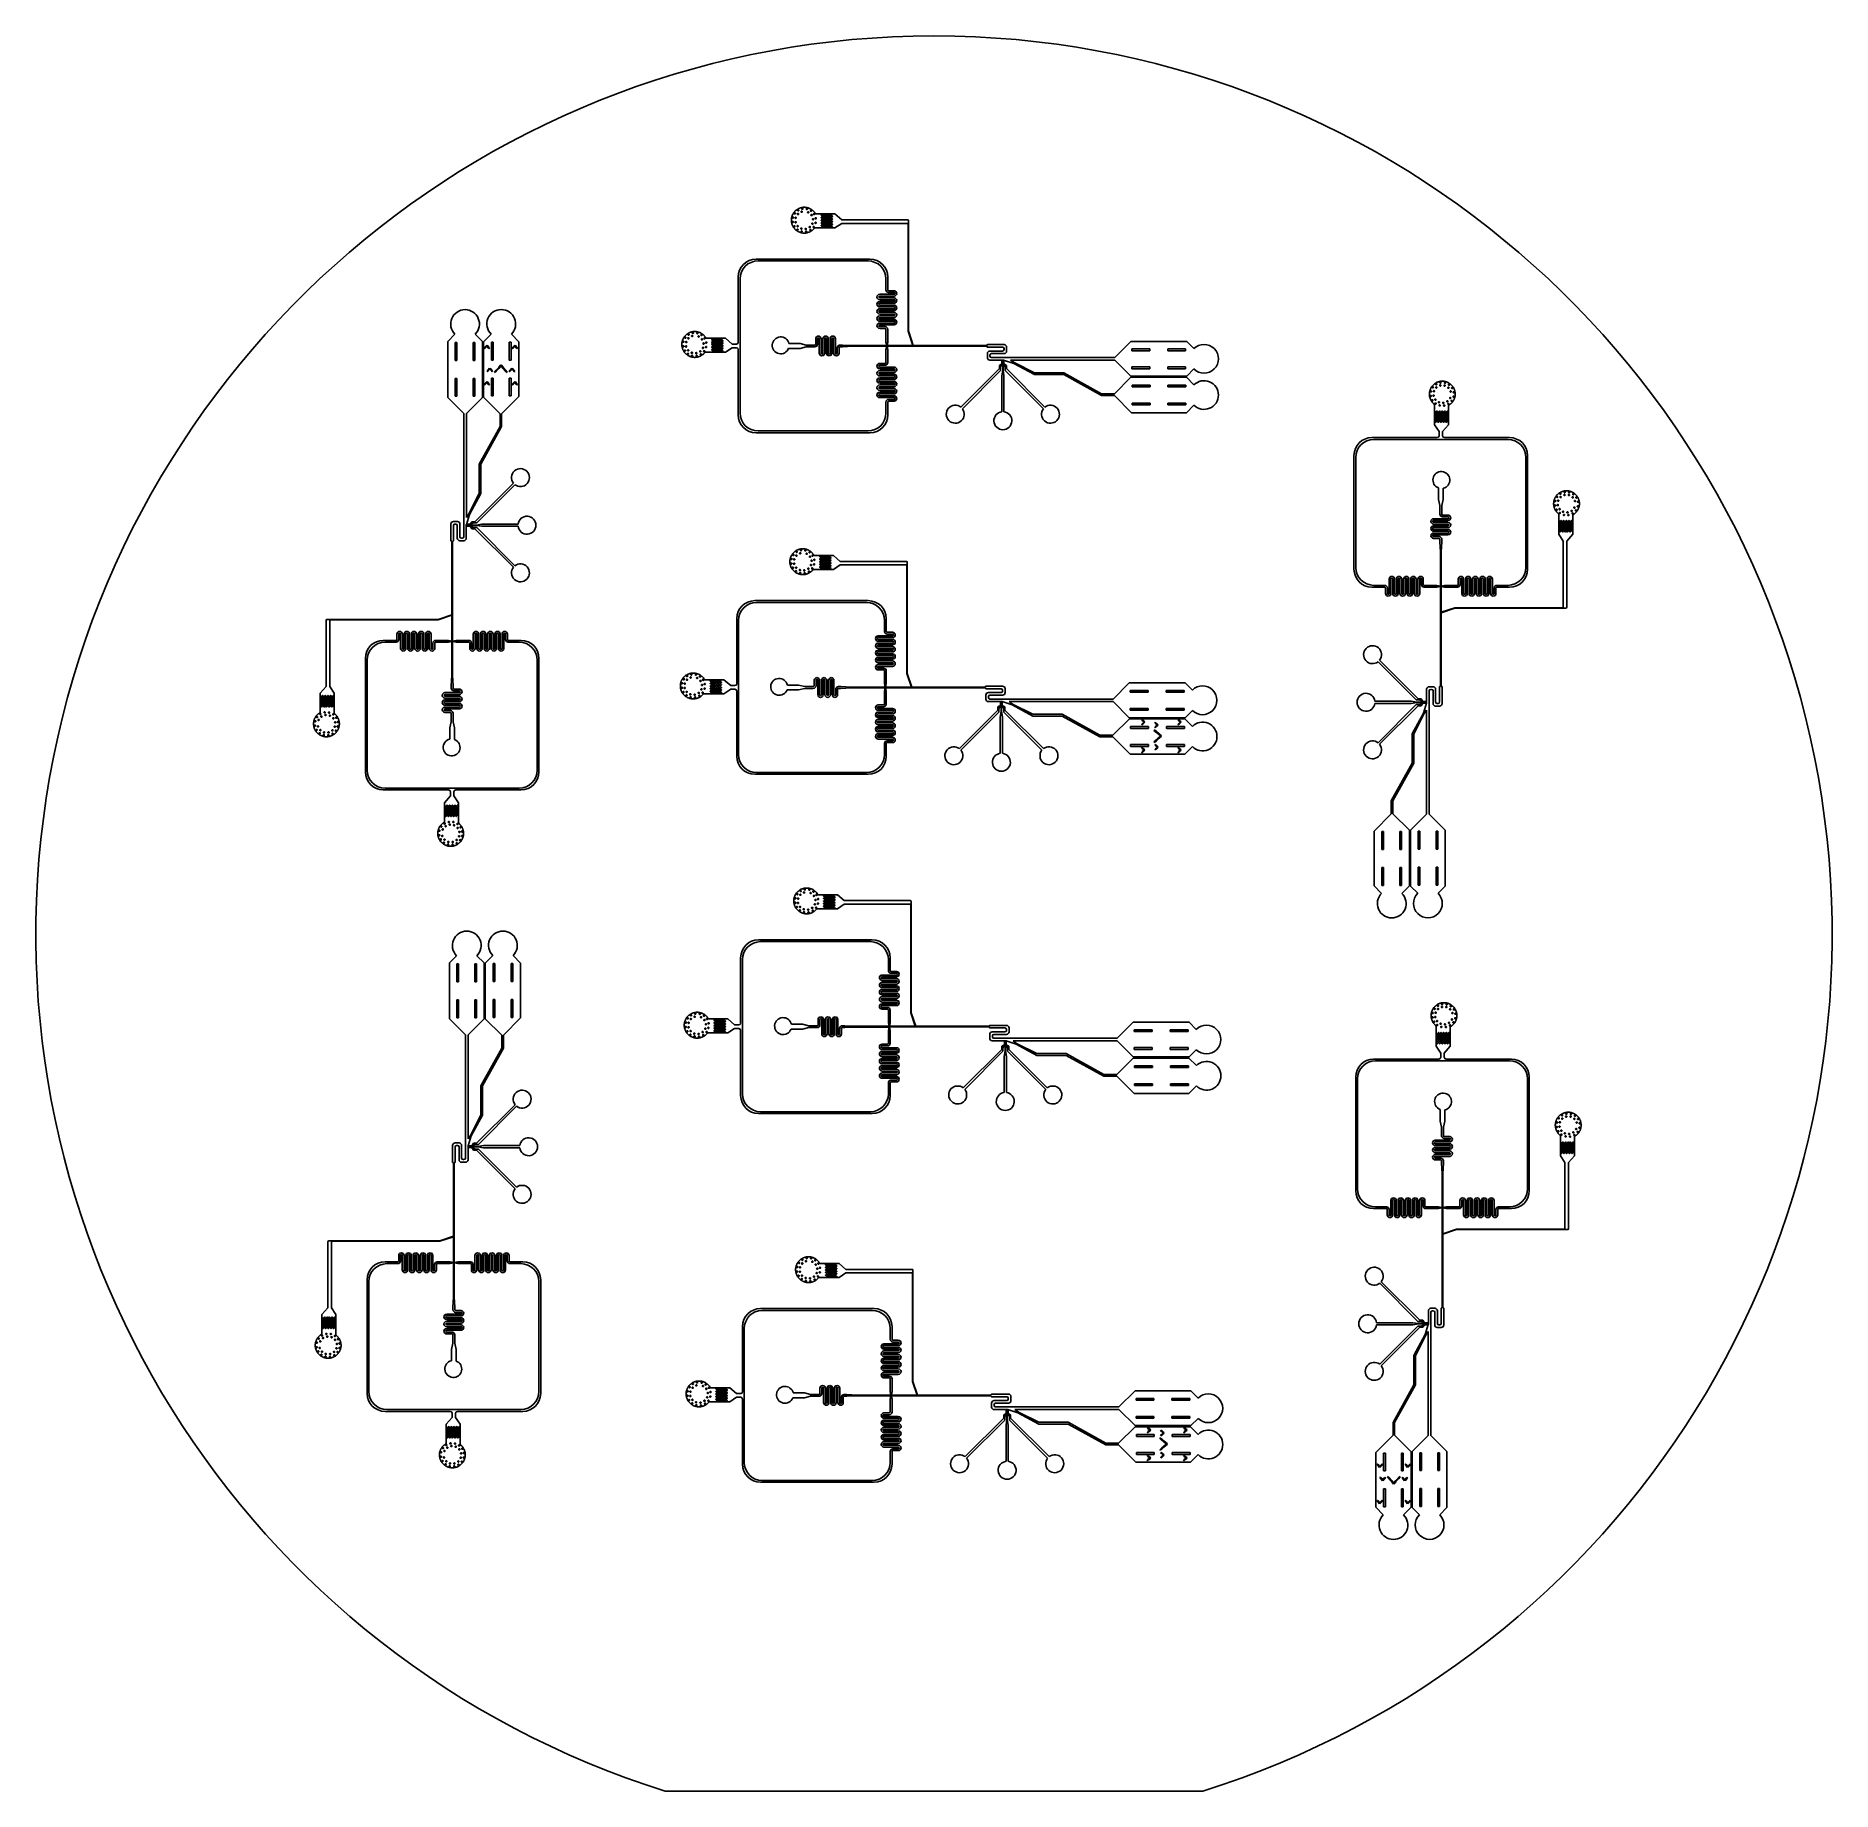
# Model space of a CAD drawing. Extents: x 1225654 to 1325654, y 924838 to 1022543.
import ezdxf

# ---------------------------------------------------------------- set-up
doc = ezdxf.new("R2010")
doc.units = 13

msp = doc.modelspace()

# ---------------------------------------------------------------- linework, layer by layer
for p, q in [((1269803, 1012631), (1269061, 1012631)), ((1269452, 1012631), (1269559, 1012631)), ((1269559, 1012631), (1269579, 1012631)), ((1269599, 1012631), (1269706, 1012631)), ((1269706, 1012631), (1269726, 1012631)), ((1269746, 1012631), (1269854, 1012631)), ((1269803, 1012631), (1270140, 1012631)), ((1269854, 1012631), (1269874, 1012631)), ((1269894, 1012631), (1270001, 1012631)), ((1270140, 1012631), (1270517, 1012302)), ((1270517, 1012102), (1270140, 1011851)), ((1270517, 1012302), (1270753, 1012302)), ((1270517, 1012102), (1270753, 1012102)), ((1270753, 1012302), (1274203, 1012302)), ((1270753, 1012102), (1274183, 1012102)), ((1274223, 1012062), (1274223, 1006090)), ((1274243, 1012262), (1274243, 1006094)), ((1270140, 1011851), (1269003, 1011851)), ((1269387, 1011851), (1269476, 1011851)), ((1269497, 1011851), (1269514, 1011851)), ((1269534, 1011851), (1269624, 1011851)), ((1269644, 1011851), (1269662, 1011851)), ((1269682, 1011851), (1269771, 1011851)), ((1269791, 1011851), (1269809, 1011851)), ((1269829, 1011851), (1269919, 1011851)), ((1269939, 1011851), (1269956, 1011851)), ((1265756, 1010118), (1266148, 1010118)), ((1265856, 1010018), (1266148, 1010018)), ((1266148, 1010118), (1272080, 1010118)), ((1266148, 1010018), (1271980, 1010018)), ((1264756, 1008647), (1264756, 1009118)), ((1264856, 1008647), (1264856, 1009018)), ((1272980, 1008647), (1272980, 1009018)), ((1273080, 1008647), (1273080, 1009118)), ((1264756, 1005485), (1264756, 1008647)), ((1264856, 1005285), (1264856, 1008647)), ((1272480, 1008009), (1272480, 1008009)), ((1272580, 1008009), (1272580, 1008009)), ((1273430, 1008159), (1272630, 1008159)), ((1273430, 1008059), (1272630, 1008059)), ((1272980, 1008647), (1272980, 1008409)), ((1273080, 1008647), (1273080, 1008409)), ((1273130, 1008359), (1273430, 1008359)), ((1273130, 1008259), (1273430, 1008259)), ((1273480, 1008209), (1273480, 1008209)), ((1273580, 1008209), (1273580, 1008209)), ((1272480, 1007609), (1272480, 1007609)), ((1272480, 1007209), (1272480, 1007209)), ((1272580, 1007609), (1272580, 1007609)), ((1272580, 1007209), (1272580, 1007209)), ((1272630, 1007959), (1273430, 1007959)), ((1272630, 1007859), (1273430, 1007859)), ((1273430, 1007759), (1272630, 1007759)), ((1273430, 1007659), (1272630, 1007659)), ((1272630, 1007559), (1273430, 1007559)), ((1272630, 1007459), (1273430, 1007459)), ((1273430, 1007359), (1272630, 1007359)), ((1273430, 1007259), (1272630, 1007259)), ((1272630, 1007159), (1273430, 1007159)), ((1272630, 1007059), (1273430, 1007059)), ((1273480, 1007809), (1273480, 1007809)), ((1273480, 1007409), (1273480, 1007409)), ((1273480, 1007009), (1273480, 1007009)), ((1273580, 1007809), (1273580, 1007809)), ((1273580, 1007409), (1273580, 1007409)), ((1273580, 1007009), (1273580, 1007009)), ((1272480, 1006809), (1272480, 1006809)), ((1272480, 1006409), (1272480, 1006409)), ((1272580, 1006809), (1272580, 1006809)), ((1272580, 1006409), (1272580, 1006409)), ((1273430, 1006959), (1272630, 1006959)), ((1273430, 1006859), (1272630, 1006859)), ((1272630, 1006759), (1273430, 1006759)), ((1272630, 1006659), (1273430, 1006659)), ((1273430, 1006559), (1272630, 1006559)), ((1273430, 1006459), (1272630, 1006459)), ((1272630, 1006359), (1272930, 1006359)), ((1272630, 1006259), (1272930, 1006259)), ((1272980, 1005499), (1272980, 1006209)), ((1273080, 1006209), (1273080, 1005499)), ((1273480, 1006609), (1273480, 1006609)), ((1273580, 1006609), (1273580, 1006609)), ((1274480, 1005305), (1274228, 1006059)), ((1274501, 1005305), (1274248, 1006062)), ((1248980, 1005940), (1248579, 1005539)), ((1248579, 1005539), (1248579, 1002424)), ((1248996, 1004482), (1248996, 1005482)), ((1248996, 1005482), (1249096, 1005482)), ((1249096, 1005482), (1249096, 1004482)), ((1250094, 1005482), (1249994, 1005482)), ((1249994, 1005482), (1249994, 1004482)), ((1250094, 1004482), (1250094, 1005482)), ((1250111, 1005940), (1250512, 1005539)), ((1250512, 1005539), (1250512, 1002424)), ((1250996, 1005944), (1250577, 1005523)), ((1250577, 1005523), (1250577, 1002432)), ((1250605, 1005149), (1250654, 1005207)), ((1250636, 1005123), (1250605, 1005149)), ((1250636, 1005123), (1250654, 1005145)), ((1250654, 1005207), (1250654, 1005145)), ((1250674, 1005231), (1250750, 1005321)), ((1250674, 1005168), (1250750, 1005259)), ((1250674, 1005168), (1250674, 1005231)), ((1250750, 1005259), (1250750, 1005321)), ((1250846, 1005231), (1250770, 1005321)), ((1250770, 1005259), (1250770, 1005321)), ((1250846, 1005168), (1250770, 1005259)), ((1250846, 1005168), (1250846, 1005231)), ((1250915, 1005149), (1250866, 1005207)), ((1250866, 1005207), (1250866, 1005145)), ((1250885, 1005123), (1250866, 1005145)), ((1250885, 1005123), (1250915, 1005149)), ((1251110, 1005499), (1251010, 1005499)), ((1251010, 1005499), (1251010, 1004499)), ((1251110, 1004499), (1251110, 1005499)), ((1252110, 1005499), (1252010, 1005499)), ((1252010, 1005499), (1252010, 1004499)), ((1252110, 1004499), (1252110, 1005499)), ((1252126, 1005943), (1252544, 1005523)), ((1252163, 1005149), (1252212, 1005207)), ((1252194, 1005123), (1252163, 1005149)), ((1252194, 1005123), (1252212, 1005145)), ((1252212, 1005207), (1252212, 1005145)), ((1252232, 1005231), (1252308, 1005321)), ((1252232, 1005168), (1252308, 1005259)), ((1252232, 1005168), (1252232, 1005231)), ((1252308, 1005259), (1252308, 1005321)), ((1252404, 1005231), (1252328, 1005321)), ((1252328, 1005259), (1252328, 1005321)), ((1252404, 1005168), (1252328, 1005259)), ((1252404, 1005168), (1252404, 1005231)), ((1252473, 1005149), (1252424, 1005207)), ((1252424, 1005207), (1252424, 1005145)), ((1252442, 1005123), (1252424, 1005145)), ((1252442, 1005123), (1252473, 1005149)), ((1252544, 1002474), (1252544, 1005523)), ((1263705, 1005715), (1262963, 1005715)), ((1263354, 1005715), (1263461, 1005715)), ((1263461, 1005715), (1263481, 1005715)), ((1263501, 1005715), (1263609, 1005715)), ((1263609, 1005715), (1263629, 1005715)), ((1263649, 1005715), (1263756, 1005715)), ((1263705, 1005715), (1264042, 1005715)), ((1263756, 1005715), (1263776, 1005715)), ((1263796, 1005715), (1263903, 1005715)), ((1264042, 1005715), (1264419, 1005385)), ((1264419, 1005185), (1264042, 1004935)), ((1264419, 1005385), (1264656, 1005385)), ((1264419, 1005185), (1264656, 1005185)), ((1264756, 1005085), (1264756, 1001923)), ((1264856, 1005285), (1264856, 1001923)), ((1268202, 1005152), (1267560, 1005152)), ((1268202, 1005420), (1267579, 1005420)), ((1268543, 1005335), (1268202, 1005420)), ((1268543, 1005235), (1268202, 1005152)), ((1269018, 1005335), (1268543, 1005335)), ((1269018, 1005235), (1268543, 1005235)), ((1269068, 1005385), (1269068, 1005685)), ((1269168, 1005385), (1269168, 1005685)), ((1269218, 1005835), (1269218, 1005835)), ((1269218, 1005735), (1269218, 1005735)), ((1269268, 1005685), (1269268, 1004885)), ((1269368, 1005685), (1269368, 1004885)), ((1269468, 1004885), (1269468, 1005685)), ((1269568, 1004885), (1269568, 1005685)), ((1269618, 1005835), (1269618, 1005835)), ((1269618, 1005735), (1269618, 1005735)), ((1269668, 1005685), (1269668, 1004885)), ((1269768, 1005685), (1269768, 1004885)), ((1269868, 1004885), (1269868, 1005685)), ((1269968, 1004885), (1269968, 1005685)), ((1270018, 1005835), (1270018, 1005835)), ((1270018, 1005835), (1270018, 1005835)), ((1270018, 1005735), (1270018, 1005735)), ((1270018, 1005735), (1270018, 1005735)), ((1270068, 1005685), (1270068, 1004885)), ((1270168, 1005685), (1270168, 1004885)), ((1270268, 1004885), (1270268, 1005185)), ((1270368, 1004885), (1270368, 1005185)), ((1270418, 1005335), (1270556, 1005335)), ((1270418, 1005235), (1270556, 1005235)), ((1271116, 1005305), (1270556, 1005335)), ((1271116, 1005265), (1270556, 1005235)), ((1270556, 1005235), (1270556, 1005235)), ((1271116, 1005305), (1273019, 1005305)), ((1271116, 1005265), (1273019, 1005265)), ((1272980, 1005499), (1273019, 1005305)), ((1272980, 1005071), (1273019, 1005265)), ((1272980, 1005071), (1272980, 1004362)), ((1273041, 1005305), (1273080, 1005499)), ((1273041, 1005305), (1274223, 1005305)), ((1273041, 1005265), (1278606, 1005268)), ((1273041, 1005265), (1273080, 1005071)), ((1273080, 1004362), (1273080, 1005071)), ((1274223, 1005305), (1274480, 1005305)), ((1274501, 1005305), (1278606, 1005308)), ((1278606, 1005308), (1278606, 1005338)), ((1278606, 1005268), (1278606, 1005234)), ((1278626, 1005358), (1279557, 1005358)), ((1278626, 1005214), (1279474, 1005214)), ((1279554, 1005134), (1279554, 1005080)), ((1279697, 1005218), (1279697, 1004996)), ((1285714, 1004642), (1286608, 1005536)), ((1289723, 1005536), (1286608, 1005536)), ((1286665, 1005018), (1286665, 1005118)), ((1286665, 1005118), (1287665, 1005118)), ((1287665, 1005018), (1286665, 1005018)), ((1287665, 1005118), (1287665, 1005018)), ((1288665, 1005018), (1288665, 1005118)), ((1288665, 1005118), (1289665, 1005118)), ((1289665, 1005018), (1288665, 1005018)), ((1289665, 1005118), (1289665, 1005018)), ((1290123, 1005135), (1289723, 1005536)), ((1249096, 1004482), (1248996, 1004482)), ((1249994, 1004482), (1250094, 1004482)), ((1250839, 1003953), (1250915, 1004043)), ((1250915, 1003981), (1250915, 1004043)), ((1251011, 1003953), (1250935, 1004043)), ((1250935, 1003981), (1250935, 1004043)), ((1251010, 1004499), (1251110, 1004499)), ((1251303, 1003957), (1251400, 1004072)), ((1251303, 1003895), (1251400, 1004010)), ((1251400, 1004072), (1251400, 1004010)), ((1251420, 1004096), (1251529, 1004226)), ((1251420, 1004034), (1251529, 1004164)), ((1251420, 1004034), (1251420, 1004096)), ((1251529, 1004226), (1251529, 1004164)), ((1251659, 1004096), (1251549, 1004226)), ((1251549, 1004226), (1251549, 1004164)), ((1251659, 1004034), (1251549, 1004164)), ((1251659, 1004034), (1251659, 1004096)), ((1251775, 1003957), (1251679, 1004072)), ((1251679, 1004072), (1251679, 1004010)), ((1251775, 1003895), (1251679, 1004010)), ((1252010, 1004499), (1252110, 1004499)), ((1252067, 1003953), (1252143, 1004043)), ((1252143, 1003981), (1252143, 1004043)), ((1252239, 1003953), (1252163, 1004043)), ((1252163, 1003981), (1252163, 1004043)), ((1264042, 1004935), (1262905, 1004935)), ((1263289, 1004935), (1263378, 1004935)), ((1263399, 1004935), (1263416, 1004935)), ((1263437, 1004935), (1263526, 1004935)), ((1263546, 1004935), (1263564, 1004935)), ((1263584, 1004935), (1263673, 1004935)), ((1263693, 1004935), (1263711, 1004935)), ((1263731, 1004935), (1263821, 1004935)), ((1263841, 1004935), (1263858, 1004935)), ((1269418, 1004835), (1269418, 1004835)), ((1269418, 1004735), (1269418, 1004735)), ((1269818, 1004835), (1269818, 1004835)), ((1269818, 1004735), (1269818, 1004735)), ((1270218, 1004835), (1270218, 1004835)), ((1270218, 1004735), (1270218, 1004735)), ((1272480, 1004162), (1272480, 1004162)), ((1272580, 1004162), (1272580, 1004162)), ((1272630, 1004312), (1272930, 1004312)), ((1272630, 1004212), (1272930, 1004212)), ((1273430, 1004112), (1272630, 1004112)), ((1273430, 1004012), (1272630, 1004012)), ((1279296, 1004024), (1277149, 1001878)), ((1278626, 1004860), (1278626, 1004637)), ((1278766, 1005000), (1279474, 1005000)), ((1279525, 1004497), (1278766, 1004497)), ((1278770, 1004776), (1278770, 1004721)), ((1278850, 1004856), (1279557, 1004856)), ((1285714, 1004642), (1278850, 1004641)), ((1279439, 1004281), (1279296, 1004198)), ((1279296, 1004198), (1279296, 1004024)), ((1279357, 1004116), (1279459, 1004269)), ((1279357, 1004024), (1279357, 1004116)), ((1279357, 1004024), (1279357, 1003916)), ((1279439, 1004469), (1279439, 1004281)), ((1279439, 1004469), (1279459, 1004469)), ((1279459, 1004269), (1279459, 1004469)), ((1279479, 1004489), (1279479, 1003942)), ((1279479, 1004489), (1279499, 1004489)), ((1279499, 1003942), (1279499, 1004489)), ((1279519, 1004269), (1279519, 1004469)), ((1279519, 1004469), (1279539, 1004469)), ((1279621, 1004116), (1279519, 1004269)), ((1279531, 1004496), (1280090, 1004316)), ((1279539, 1004469), (1279539, 1004281)), ((1279539, 1004281), (1279682, 1004198)), ((1279621, 1004024), (1279621, 1004116)), ((1279621, 1004024), (1279621, 1003916)), ((1279682, 1004198), (1279682, 1004024)), ((1279682, 1004024), (1281828, 1001878)), ((1285714, 1004497), (1279922, 1004496)), ((1280114, 1004358), (1279922, 1004496)), ((1281247, 1003689), (1280090, 1004316)), ((1280114, 1004358), (1281247, 1003789)), ((1285714, 1004497), (1286608, 1003603)), ((1286665, 1004120), (1286665, 1004020)), ((1287665, 1004120), (1286665, 1004120)), ((1286665, 1004020), (1287665, 1004020)), ((1287665, 1004020), (1287665, 1004120)), ((1288665, 1004120), (1288665, 1004020)), ((1289665, 1004120), (1288665, 1004120)), ((1288665, 1004020), (1289665, 1004020)), ((1289665, 1004020), (1289665, 1004120)), ((1290123, 1004004), (1289723, 1003603)), ((1248996, 1002482), (1248996, 1003482)), ((1248996, 1003482), (1249096, 1003482)), ((1249096, 1003482), (1249096, 1002482)), ((1250094, 1003482), (1249994, 1003482)), ((1249994, 1003482), (1249994, 1002482)), ((1250094, 1002482), (1250094, 1003482)), ((1250605, 1003126), (1250654, 1003184)), ((1250636, 1003100), (1250605, 1003126)), ((1250636, 1003100), (1250654, 1003122)), ((1250654, 1003184), (1250654, 1003122)), ((1250674, 1003208), (1250750, 1003298)), ((1250674, 1003145), (1250750, 1003236)), ((1250674, 1003145), (1250674, 1003208)), ((1250750, 1003236), (1250750, 1003298)), ((1250770, 1003871), (1250819, 1003929)), ((1250801, 1003845), (1250770, 1003871)), ((1250846, 1003208), (1250770, 1003298)), ((1250770, 1003236), (1250770, 1003298)), ((1250846, 1003145), (1250770, 1003236)), ((1250801, 1003845), (1250819, 1003867)), ((1250819, 1003929), (1250819, 1003867)), ((1250839, 1003891), (1250915, 1003981)), ((1250839, 1003891), (1250839, 1003953)), ((1250846, 1003145), (1250846, 1003208)), ((1250915, 1003126), (1250866, 1003184)), ((1250866, 1003184), (1250866, 1003122)), ((1250885, 1003100), (1250866, 1003122)), ((1250885, 1003100), (1250915, 1003126)), ((1251011, 1003891), (1250935, 1003981)), ((1251110, 1003499), (1251010, 1003499)), ((1251010, 1003499), (1251010, 1002499)), ((1251011, 1003891), (1251011, 1003953)), ((1251080, 1003871), (1251031, 1003929)), ((1251031, 1003929), (1251031, 1003867)), ((1251049, 1003845), (1251031, 1003867)), ((1251049, 1003845), (1251080, 1003871)), ((1251110, 1002499), (1251110, 1003499)), ((1251192, 1003825), (1251283, 1003934)), ((1251223, 1003799), (1251192, 1003825)), ((1251223, 1003799), (1251283, 1003871)), ((1251283, 1003934), (1251283, 1003871)), ((1251303, 1003895), (1251303, 1003957)), ((1251775, 1003895), (1251775, 1003957)), ((1251886, 1003825), (1251795, 1003934)), ((1251795, 1003934), (1251795, 1003871)), ((1251856, 1003799), (1251795, 1003871)), ((1251856, 1003799), (1251886, 1003825)), ((1251998, 1003871), (1252047, 1003929)), ((1252029, 1003845), (1251998, 1003871)), ((1252110, 1003499), (1252010, 1003499)), ((1252010, 1003499), (1252010, 1002499)), ((1252029, 1003845), (1252047, 1003867)), ((1252047, 1003929), (1252047, 1003867)), ((1252067, 1003891), (1252143, 1003981)), ((1252067, 1003891), (1252067, 1003953)), ((1252110, 1002499), (1252110, 1003499)), ((1252239, 1003891), (1252163, 1003981)), ((1252163, 1003126), (1252212, 1003184)), ((1252194, 1003100), (1252163, 1003126)), ((1252194, 1003100), (1252212, 1003122)), ((1252212, 1003184), (1252212, 1003122)), ((1252232, 1003208), (1252308, 1003298)), ((1252232, 1003145), (1252308, 1003236)), ((1252232, 1003145), (1252232, 1003208)), ((1252239, 1003891), (1252239, 1003953)), ((1252308, 1003871), (1252259, 1003929)), ((1252259, 1003929), (1252259, 1003867)), ((1252278, 1003845), (1252259, 1003867)), ((1252278, 1003845), (1252308, 1003871)), ((1252308, 1003236), (1252308, 1003298)), ((1252404, 1003208), (1252328, 1003298)), ((1252328, 1003236), (1252328, 1003298)), ((1252404, 1003145), (1252328, 1003236)), ((1252404, 1003145), (1252404, 1003208)), ((1252473, 1003126), (1252424, 1003184)), ((1252424, 1003184), (1252424, 1003122)), ((1252442, 1003100), (1252424, 1003122)), ((1252442, 1003100), (1252473, 1003126)), ((1272480, 1003762), (1272480, 1003762)), ((1272480, 1003362), (1272480, 1003362)), ((1272580, 1003762), (1272580, 1003762)), ((1272580, 1003362), (1272580, 1003362)), ((1272630, 1003912), (1273430, 1003912)), ((1272630, 1003812), (1273430, 1003812)), ((1273430, 1003712), (1272630, 1003712)), ((1273430, 1003612), (1272630, 1003612)), ((1272630, 1003512), (1273430, 1003512)), ((1272630, 1003412), (1273430, 1003412)), ((1273430, 1003312), (1272630, 1003312)), ((1273430, 1003212), (1272630, 1003212)), ((1272630, 1003112), (1273430, 1003112)), ((1272630, 1003012), (1273430, 1003012)), ((1273480, 1003962), (1273480, 1003962)), ((1273480, 1003562), (1273480, 1003562)), ((1273480, 1003162), (1273480, 1003162)), ((1273580, 1003962), (1273580, 1003962)), ((1273580, 1003562), (1273580, 1003562)), ((1273580, 1003162), (1273580, 1003162)), ((1279357, 1003916), (1277234, 1001793)), ((1279479, 1003942), (1279429, 1003627)), ((1279429, 1003627), (1279429, 1001618)), ((1279499, 1003942), (1279549, 1003627)), ((1279549, 1001618), (1279549, 1003627)), ((1279621, 1003916), (1281743, 1001793)), ((1282880, 1003790), (1281247, 1003789)), ((1282880, 1003690), (1281247, 1003689)), ((1282880, 1003790), (1284976, 1002620)), ((1282880, 1003690), (1284976, 1002530)), ((1285698, 1002620), (1286615, 1003538)), ((1289723, 1003603), (1286608, 1003603)), ((1289706, 1003538), (1286615, 1003538)), ((1286682, 1003104), (1286682, 1003004)), ((1287682, 1003104), (1286682, 1003104)), ((1286682, 1003004), (1287682, 1003004)), ((1287682, 1003004), (1287682, 1003104)), ((1288682, 1003104), (1288682, 1003004)), ((1289682, 1003104), (1288682, 1003104)), ((1288682, 1003004), (1289682, 1003004)), ((1289682, 1003004), (1289682, 1003104)), ((1290127, 1003118), (1289706, 1003538)), ((1249473, 1001531), (1248579, 1002424)), ((1249096, 1002482), (1248996, 1002482)), ((1249618, 1001530), (1250512, 1002424)), ((1249994, 1002482), (1250094, 1002482)), ((1251494, 1001514), (1250577, 1002432)), ((1251010, 1002499), (1251110, 1002499)), ((1251584, 1001514), (1252544, 1002474)), ((1252010, 1002499), (1252110, 1002499)), ((1272480, 1002962), (1272480, 1002962)), ((1272480, 1002562), (1272480, 1002562)), ((1272580, 1002962), (1272580, 1002962)), ((1272580, 1002562), (1272580, 1002562)), ((1273430, 1002912), (1272630, 1002912)), ((1273430, 1002812), (1272630, 1002812)), ((1272630, 1002712), (1273430, 1002712)), ((1272630, 1002612), (1273430, 1002612)), ((1273430, 1002512), (1272630, 1002512)), ((1273430, 1002412), (1272630, 1002412)), ((1272980, 1001923), (1272980, 1002162)), ((1273080, 1001923), (1273080, 1002162)), ((1273130, 1002312), (1273430, 1002312)), ((1273130, 1002212), (1273430, 1002212)), ((1273480, 1002762), (1273480, 1002762)), ((1273480, 1002362), (1273480, 1002362)), ((1273580, 1002762), (1273580, 1002762)), ((1273580, 1002362), (1273580, 1002362)), ((1285698, 1002620), (1284976, 1002620)), ((1285698, 1002530), (1284976, 1002530)), ((1285698, 1002530), (1286658, 1001570)), ((1286682, 1002104), (1286682, 1002004)), ((1287682, 1002104), (1286682, 1002104)), ((1286682, 1002004), (1287682, 1002004)), ((1287682, 1002004), (1287682, 1002104)), ((1288682, 1002104), (1288682, 1002004)), ((1289682, 1002104), (1288682, 1002104)), ((1288682, 1002004), (1289682, 1002004)), ((1289682, 1002004), (1289682, 1002104)), ((1303519, 1000896), (1303519, 1002033)), ((1249473, 1001531), (1249473, 994667)), ((1249618, 1001530), (1249618, 995739)), ((1251494, 1001514), (1251494, 1000793)), ((1251584, 1001514), (1251584, 1000793)), ((1264756, 1001923), (1264756, 1001452)), ((1264856, 1001923), (1264856, 1001552)), ((1272980, 1001923), (1272980, 1001552)), ((1273080, 1001923), (1273080, 1001452)), ((1286658, 1001570), (1289706, 1001570)), ((1290127, 1001989), (1289706, 1001570)), ((1303519, 1001649), (1303519, 1001560)), ((1303519, 1001540), (1303519, 1001522)), ((1303519, 1001502), (1303519, 1001412)), ((1303519, 1001392), (1303519, 1001374)), ((1303519, 1001354), (1303519, 1001265)), ((1303519, 1001245), (1303519, 1001227)), ((1303519, 1001207), (1303519, 1001118)), ((1303519, 1001097), (1303519, 1001080)), ((1304300, 1001233), (1304300, 1001975)), ((1304300, 1001584), (1304300, 1001477)), ((1304300, 1001477), (1304300, 1001457)), ((1304300, 1001437), (1304300, 1001330)), ((1304300, 1001330), (1304300, 1001310)), ((1304300, 1001290), (1304300, 1001182)), ((1304300, 1001233), (1304300, 1000896)), ((1304300, 1001182), (1304300, 1001162)), ((1304300, 1001142), (1304300, 1001035)), ((1250325, 998697), (1251494, 1000793)), ((1250425, 998697), (1251584, 1000793)), ((1265756, 1000452), (1266148, 1000452)), ((1265856, 1000552), (1266148, 1000552)), ((1266148, 1000552), (1271980, 1000552)), ((1266148, 1000452), (1272080, 1000452)), ((1300508, 1000183), (1300037, 1000183)), ((1300508, 1000083), (1300137, 1000083)), ((1303670, 1000183), (1300508, 1000183)), ((1303870, 1000083), (1300508, 1000083)), ((1303770, 1000519), (1303519, 1000896)), ((1303770, 1000519), (1303770, 1000283)), ((1303870, 1000083), (1307232, 1000083)), ((1304300, 1000896), (1303970, 1000519)), ((1303970, 1000519), (1303970, 1000283)), ((1304070, 1000183), (1307232, 1000183)), ((1307232, 1000183), (1307703, 1000183)), ((1307232, 1000083), (1307603, 1000083)), ((1299037, 999183), (1299037, 998791)), ((1299137, 999083), (1299137, 998791)), ((1308603, 999083), (1308603, 998791)), ((1308703, 999183), (1308703, 998791)), ((1250325, 998697), (1250325, 997063)), ((1250425, 998697), (1250425, 997063)), ((1299037, 998791), (1299037, 992858)), ((1299137, 998791), (1299137, 992958)), ((1308603, 998791), (1308603, 992958)), ((1308703, 998791), (1308703, 992858)), ((1249757, 995931), (1250325, 997063)), ((1250425, 997063), (1249798, 995907)), ((1250090, 995498), (1252236, 997645)), ((1250198, 995438), (1252321, 997560)), ((1303737, 996736), (1303737, 997378)), ((1304005, 996736), (1304005, 997360)), ((1303820, 996395), (1303737, 996736)), ((1303820, 995920), (1303820, 996395)), ((1303920, 996395), (1304005, 996736)), ((1303920, 995920), (1303920, 996395)), ((1248756, 994443), (1248756, 995374)), ((1248896, 995514), (1249119, 995514)), ((1248900, 994443), (1248900, 995290)), ((1248980, 995370), (1249035, 995370)), ((1249115, 994583), (1249115, 995290)), ((1249259, 994667), (1249259, 995374)), ((1249617, 995342), (1249617, 994583)), ((1249757, 995931), (1249618, 995739)), ((1249618, 995348), (1249798, 995907)), ((1250172, 995316), (1249625, 995316)), ((1249625, 995296), (1249625, 995316)), ((1249625, 995296), (1250172, 995296)), ((1249645, 995356), (1249834, 995356)), ((1249645, 995336), (1249645, 995356)), ((1249845, 995336), (1249645, 995336)), ((1249845, 995276), (1249645, 995276)), ((1249645, 995256), (1249645, 995276)), ((1249645, 995256), (1249834, 995256)), ((1249834, 995356), (1249916, 995498)), ((1249834, 995256), (1249916, 995113)), ((1249999, 995438), (1249845, 995336)), ((1249999, 995174), (1249845, 995276)), ((1249916, 995498), (1250090, 995498)), ((1249916, 995113), (1250090, 995113)), ((1250090, 995438), (1249999, 995438)), ((1250090, 995174), (1249999, 995174)), ((1250090, 995438), (1250198, 995438)), ((1250090, 995174), (1250198, 995174)), ((1250090, 995113), (1252236, 992966)), ((1250172, 995316), (1250488, 995366)), ((1250172, 995296), (1250488, 995246)), ((1250198, 995174), (1252321, 993051)), ((1252496, 995366), (1250488, 995366)), ((1250488, 995246), (1252496, 995246)), ((1303320, 995520), (1303320, 995520)), ((1303320, 995120), (1303320, 995120)), ((1303420, 995520), (1303420, 995520)), ((1303420, 995120), (1303420, 995120)), ((1304270, 995670), (1303470, 995670)), ((1304270, 995570), (1303470, 995570)), ((1303470, 995470), (1304270, 995470)), ((1303470, 995370), (1304270, 995370)), ((1304270, 995270), (1303470, 995270)), ((1304270, 995170), (1303470, 995170)), ((1303470, 995070), (1304270, 995070)), ((1303970, 995870), (1304270, 995870)), ((1303970, 995770), (1304270, 995770)), ((1304320, 995720), (1304320, 995720)), ((1304320, 995320), (1304320, 995320)), ((1304420, 995720), (1304420, 995720)), ((1304420, 995320), (1304420, 995320)), ((1310436, 994798), (1310436, 995936)), ((1310436, 995551), (1310436, 995462)), ((1310436, 995442), (1310436, 995424)), ((1310436, 995404), (1310436, 995314)), ((1310436, 995294), (1310436, 995277)), ((1310436, 995256), (1310436, 995167)), ((1310436, 995147), (1310436, 995129)), ((1310436, 995109), (1310436, 995020)), ((1311216, 995135), (1311216, 995877)), ((1311216, 995486), (1311216, 995379)), ((1311216, 995379), (1311216, 995359)), ((1311216, 995339), (1311216, 995232)), ((1311216, 995232), (1311216, 995212)), ((1311216, 995192), (1311216, 995084)), ((1311216, 995135), (1311216, 994798)), ((1311216, 995084), (1311216, 995064)), ((1311216, 995044), (1311216, 994937)), ((1248806, 994423), (1248776, 994423)), ((1248809, 990318), (1248806, 994423)), ((1248849, 988858), (1248846, 994423)), ((1248846, 994423), (1248880, 994423)), ((1249255, 994443), (1249477, 994443)), ((1249339, 994587), (1249393, 994587)), ((1303320, 994720), (1303320, 994720)), ((1303420, 994720), (1303420, 994720)), ((1303470, 994970), (1304270, 994970)), ((1304270, 994870), (1303470, 994870)), ((1304270, 994770), (1303470, 994770)), ((1303470, 994670), (1303770, 994670)), ((1303470, 994570), (1303770, 994570)), ((1303820, 994520), (1303820, 994382)), ((1303820, 994382), (1303820, 994382)), ((1303850, 993822), (1303820, 994382)), ((1303890, 993822), (1303920, 994382)), ((1303920, 994520), (1303920, 994382)), ((1304320, 994920), (1304320, 994920)), ((1304320, 994920), (1304320, 994920)), ((1304420, 994920), (1304420, 994920)), ((1304420, 994920), (1304420, 994920)), ((1310436, 994999), (1310436, 994982)), ((1310687, 994421), (1310436, 994798)), ((1310687, 994421), (1310687, 994185)), ((1310687, 994185), (1310687, 990755)), ((1311216, 994798), (1310887, 994421)), ((1310887, 994421), (1310887, 994185)), ((1310887, 994185), (1310887, 990735)), ((1269719, 993621), (1268977, 993621)), ((1269368, 993621), (1269476, 993621)), ((1269476, 993621), (1269496, 993621)), ((1269516, 993621), (1269623, 993621)), ((1269623, 993621), (1269643, 993621)), ((1269663, 993621), (1269771, 993621)), ((1269719, 993621), (1270057, 993621)), ((1269771, 993621), (1269791, 993621)), ((1269811, 993621), (1269918, 993621)), ((1270057, 993621), (1270434, 993291)), ((1270434, 993091), (1270057, 992840)), ((1270434, 993291), (1270670, 993291)), ((1270434, 993091), (1270670, 993091)), ((1270670, 993291), (1274120, 993291)), ((1270670, 993091), (1274100, 993091)), ((1274140, 993051), (1274140, 987079)), ((1274160, 993251), (1274160, 987083)), ((1303850, 993822), (1303850, 991919)), ((1303890, 993822), (1303890, 991919)), ((1270057, 992840), (1268919, 992840)), ((1269304, 992840), (1269393, 992840)), ((1269413, 992840), (1269431, 992840)), ((1269451, 992840), (1269540, 992840)), ((1269561, 992840), (1269578, 992840)), ((1269599, 992840), (1269688, 992840)), ((1269708, 992840), (1269726, 992840)), ((1269746, 992840), (1269835, 992840)), ((1269855, 992840), (1269873, 992840)), ((1300996, 991508), (1300996, 992308)), ((1301096, 991508), (1301096, 992308)), ((1301146, 992458), (1301146, 992458)), ((1301146, 992358), (1301146, 992358)), ((1301196, 992308), (1301196, 991508)), ((1301296, 992308), (1301296, 991508)), ((1301396, 991508), (1301396, 992308)), ((1301496, 991508), (1301496, 992308)), ((1301546, 992458), (1301546, 992458)), ((1301546, 992358), (1301546, 992358)), ((1301596, 992308), (1301596, 991508)), ((1301696, 992308), (1301696, 991508)), ((1301796, 991508), (1301796, 992308)), ((1301896, 991508), (1301896, 992308)), ((1301946, 992458), (1301946, 992458)), ((1301946, 992358), (1301946, 992358)), ((1301996, 992308), (1301996, 991508)), ((1302096, 992308), (1302096, 991508)), ((1302196, 991508), (1302196, 992308)), ((1302296, 991508), (1302296, 992308)), ((1302346, 992458), (1302346, 992458)), ((1302346, 992358), (1302346, 992358)), ((1302396, 992308), (1302396, 991508)), ((1302496, 992308), (1302496, 991508)), ((1302596, 991508), (1302596, 992308)), ((1302696, 991508), (1302696, 992308)), ((1302746, 992458), (1302746, 992458)), ((1302746, 992358), (1302746, 992358)), ((1302796, 992308), (1302796, 992008)), ((1302896, 992308), (1302896, 992008)), ((1304843, 992308), (1304843, 992008)), ((1304943, 992308), (1304943, 992008)), ((1304993, 992458), (1304993, 992458)), ((1304993, 992358), (1304993, 992358)), ((1305043, 991508), (1305043, 992308)), ((1305143, 991508), (1305143, 992308)), ((1305243, 992308), (1305243, 991508)), ((1305343, 992308), (1305343, 991508)), ((1305393, 992458), (1305393, 992458)), ((1305393, 992358), (1305393, 992358)), ((1305443, 991508), (1305443, 992308)), ((1305543, 991508), (1305543, 992308)), ((1305643, 992308), (1305643, 991508)), ((1305743, 992308), (1305743, 991508)), ((1305793, 992458), (1305793, 992458)), ((1305793, 992358), (1305793, 992358)), ((1305843, 991508), (1305843, 992308)), ((1305943, 991508), (1305943, 992308)), ((1306043, 992308), (1306043, 991508)), ((1306143, 992308), (1306143, 991508)), ((1306193, 992458), (1306193, 992458)), ((1306193, 992358), (1306193, 992358)), ((1306243, 991508), (1306243, 992308)), ((1306343, 991508), (1306343, 992308)), ((1306443, 992308), (1306443, 991508)), ((1306543, 992308), (1306543, 991508)), ((1306593, 992458), (1306593, 992458)), ((1306593, 992358), (1306593, 992358)), ((1306643, 991508), (1306643, 992308)), ((1306743, 991508), (1306743, 992308)), ((1265672, 991107), (1266064, 991107)), ((1265772, 991007), (1266064, 991007)), ((1266064, 991107), (1271997, 991107)), ((1266064, 991007), (1271897, 991007)), ((1300508, 991858), (1300037, 991858)), ((1300508, 991958), (1300137, 991958)), ((1300508, 991958), (1300746, 991958)), ((1300508, 991858), (1300746, 991858)), ((1300796, 991808), (1300796, 991508)), ((1300896, 991808), (1300896, 991508)), ((1300946, 991458), (1300946, 991458)), ((1300946, 991358), (1300946, 991358)), ((1301346, 991458), (1301346, 991458)), ((1301346, 991358), (1301346, 991358)), ((1301746, 991458), (1301746, 991458)), ((1301746, 991358), (1301746, 991358)), ((1302146, 991458), (1302146, 991458)), ((1302146, 991358), (1302146, 991358)), ((1302546, 991458), (1302546, 991458)), ((1302546, 991358), (1302546, 991358)), ((1303656, 991958), (1302946, 991958)), ((1302946, 991858), (1303656, 991858)), ((1303656, 991958), (1303850, 991919)), ((1303850, 991897), (1303656, 991858)), ((1303850, 991897), (1303853, 986332)), ((1304084, 991958), (1303890, 991919)), ((1303890, 991897), (1304084, 991858)), ((1303890, 991897), (1303890, 990715)), ((1304084, 991958), (1304793, 991958)), ((1304793, 991858), (1304084, 991858)), ((1305193, 991458), (1305193, 991458)), ((1305193, 991358), (1305193, 991358)), ((1305593, 991458), (1305593, 991458)), ((1305593, 991358), (1305593, 991358)), ((1305993, 991458), (1305993, 991458)), ((1305993, 991358), (1305993, 991358)), ((1306393, 991458), (1306393, 991458)), ((1306393, 991358), (1306393, 991358)), ((1306793, 991458), (1306793, 991458)), ((1306793, 991358), (1306793, 991358)), ((1306843, 991808), (1306843, 991508)), ((1306943, 991808), (1306943, 991508)), ((1307232, 991958), (1306993, 991958)), ((1307232, 991858), (1306993, 991858)), ((1307232, 991958), (1307603, 991958)), ((1307232, 991858), (1307703, 991858)), ((1241813, 986570), (1241813, 990020)), ((1241853, 990060), (1248021, 990060)), ((1242013, 986570), (1242013, 990000)), ((1242053, 990040), (1248024, 990040)), ((1248809, 990318), (1248053, 990065)), ((1248809, 990297), (1248056, 990045)), ((1248809, 990040), (1248809, 990297)), ((1248809, 988858), (1248809, 990040)), ((1264672, 989636), (1264672, 990107)), ((1264772, 989636), (1264772, 990007)), ((1272897, 989636), (1272897, 990007)), ((1272997, 989636), (1272997, 990107)), ((1303890, 990715), (1303890, 990458)), ((1303890, 990458), (1304643, 990710)), ((1303890, 990437), (1304647, 990690)), ((1303890, 990437), (1303893, 986332)), ((1310647, 990715), (1304675, 990715)), ((1310847, 990695), (1304678, 990695)), ((1245756, 988947), (1245756, 989247)), ((1245856, 988947), (1245856, 989247)), ((1245906, 989397), (1245906, 989397)), ((1245906, 989297), (1245906, 989297)), ((1245956, 989247), (1245956, 988447)), ((1246056, 989247), (1246056, 988447)), ((1246156, 988447), (1246156, 989247)), ((1246256, 988447), (1246256, 989247)), ((1246306, 989397), (1246306, 989397)), ((1246306, 989297), (1246306, 989297)), ((1246356, 989247), (1246356, 988447)), ((1246456, 989247), (1246456, 988447)), ((1246556, 988447), (1246556, 989247)), ((1246656, 988447), (1246656, 989247)), ((1246706, 989397), (1246706, 989397)), ((1246706, 989297), (1246706, 989297)), ((1246756, 989247), (1246756, 988447)), ((1246856, 989247), (1246856, 988447)), ((1246956, 988447), (1246956, 989247)), ((1247056, 988447), (1247056, 989247)), ((1247106, 989397), (1247106, 989397)), ((1247106, 989297), (1247106, 989297)), ((1247156, 989247), (1247156, 988447)), ((1247256, 989247), (1247256, 988447)), ((1247356, 988447), (1247356, 989247)), ((1247456, 988447), (1247456, 989247)), ((1247506, 989397), (1247506, 989397)), ((1247506, 989297), (1247506, 989297)), ((1247556, 989247), (1247556, 988447)), ((1247656, 989247), (1247656, 988447)), ((1250003, 989247), (1250003, 988447)), ((1250103, 989247), (1250103, 988447)), ((1250153, 989397), (1250153, 989397)), ((1250153, 989297), (1250153, 989297)), ((1250203, 988447), (1250203, 989247)), ((1250303, 988447), (1250303, 989247)), ((1250403, 989247), (1250403, 988447)), ((1250503, 989247), (1250503, 988447)), ((1250553, 989397), (1250553, 989397)), ((1250553, 989297), (1250553, 989297)), ((1250603, 988447), (1250603, 989247)), ((1250703, 988447), (1250703, 989247)), ((1250803, 989247), (1250803, 988447)), ((1250903, 989247), (1250903, 988447)), ((1250953, 989397), (1250953, 989397)), ((1250953, 989297), (1250953, 989297)), ((1251003, 988447), (1251003, 989247)), ((1251103, 988447), (1251103, 989247)), ((1251203, 989247), (1251203, 988447)), ((1251303, 989247), (1251303, 988447)), ((1251353, 989397), (1251353, 989397)), ((1251353, 989297), (1251353, 989297)), ((1251403, 988447), (1251403, 989247)), ((1251503, 988447), (1251503, 989247)), ((1251603, 989247), (1251603, 988447)), ((1251703, 989247), (1251703, 988447)), ((1251753, 989397), (1251753, 989397)), ((1251753, 989297), (1251753, 989297)), ((1251803, 988947), (1251803, 989247)), ((1251903, 988947), (1251903, 989247)), ((1264672, 986474), (1264672, 989636)), ((1264772, 986274), (1264772, 989636)), ((1273347, 989148), (1272547, 989148)), ((1273347, 989048), (1272547, 989048)), ((1272897, 989636), (1272897, 989398)), ((1272997, 989636), (1272997, 989398)), ((1273047, 989348), (1273347, 989348)), ((1273047, 989248), (1273347, 989248)), ((1273397, 989198), (1273397, 989198)), ((1273497, 989198), (1273497, 989198)), ((1245467, 988897), (1244996, 988897)), ((1245467, 988797), (1245096, 988797)), ((1245467, 988897), (1245706, 988897)), ((1245467, 988797), (1245706, 988797)), ((1246106, 988397), (1246106, 988397)), ((1246106, 988297), (1246106, 988297)), ((1246506, 988397), (1246506, 988397)), ((1246506, 988297), (1246506, 988297)), ((1246906, 988397), (1246906, 988397)), ((1246906, 988297), (1246906, 988297)), ((1247306, 988397), (1247306, 988397)), ((1247306, 988297), (1247306, 988297)), ((1247706, 988397), (1247706, 988397)), ((1247706, 988297), (1247706, 988297)), ((1247756, 988447), (1247756, 988747)), ((1247856, 988447), (1247856, 988747)), ((1247906, 988897), (1248615, 988897)), ((1248615, 988797), (1247906, 988797)), ((1248809, 988858), (1248615, 988897)), ((1248615, 988797), (1248809, 988836)), ((1248809, 986933), (1248809, 988836)), ((1248849, 988858), (1249043, 988897)), ((1249043, 988797), (1248849, 988836)), ((1248849, 986933), (1248849, 988836)), ((1249753, 988897), (1249043, 988897)), ((1249043, 988797), (1249753, 988797)), ((1249803, 988447), (1249803, 988747)), ((1249903, 988447), (1249903, 988747)), ((1249953, 988397), (1249953, 988397)), ((1249953, 988297), (1249953, 988297)), ((1250353, 988397), (1250353, 988397)), ((1250353, 988297), (1250353, 988297)), ((1250753, 988397), (1250753, 988397)), ((1250753, 988297), (1250753, 988297)), ((1251153, 988397), (1251153, 988397)), ((1251153, 988297), (1251153, 988297)), ((1251553, 988397), (1251553, 988397)), ((1251553, 988297), (1251553, 988297)), ((1252191, 988897), (1251953, 988897)), ((1252191, 988797), (1251953, 988797)), ((1252191, 988897), (1252662, 988897)), ((1252191, 988797), (1252562, 988797)), ((1272397, 988998), (1272397, 988998)), ((1272397, 988598), (1272397, 988598)), ((1272397, 988198), (1272397, 988198)), ((1272497, 988998), (1272497, 988998)), ((1272497, 988598), (1272497, 988598)), ((1272497, 988198), (1272497, 988198)), ((1272547, 988948), (1273347, 988948)), ((1272547, 988848), (1273347, 988848)), ((1273347, 988748), (1272547, 988748)), ((1273347, 988648), (1272547, 988648)), ((1272547, 988548), (1273347, 988548)), ((1272547, 988448), (1273347, 988448)), ((1273347, 988348), (1272547, 988348)), ((1273347, 988248), (1272547, 988248)), ((1272547, 988148), (1273347, 988148)), ((1272547, 988048), (1273347, 988048)), ((1273397, 988798), (1273397, 988798)), ((1273397, 988398), (1273397, 988398)), ((1273497, 988798), (1273497, 988798)), ((1273497, 988398), (1273497, 988398)), ((1243996, 981964), (1243996, 987897)), ((1244096, 981964), (1244096, 987797)), ((1253562, 981964), (1253562, 987797)), ((1253662, 981964), (1253662, 987897)), ((1272397, 987798), (1272397, 987798)), ((1272397, 987398), (1272397, 987398)), ((1272497, 987798), (1272497, 987798)), ((1272497, 987398), (1272497, 987398)), ((1273347, 987948), (1272547, 987948)), ((1273347, 987848), (1272547, 987848)), ((1272547, 987748), (1273347, 987748)), ((1272547, 987648), (1273347, 987648)), ((1273347, 987548), (1272547, 987548)), ((1273347, 987448), (1272547, 987448)), ((1272547, 987348), (1272847, 987348)), ((1272547, 987248), (1272847, 987248)), ((1272897, 986488), (1272897, 987198)), ((1272997, 987198), (1272997, 986488)), ((1273397, 987998), (1273397, 987998)), ((1273397, 987598), (1273397, 987598)), ((1273497, 987998), (1273497, 987998)), ((1273497, 987598), (1273497, 987598)), ((1274397, 986294), (1274145, 987048)), ((1274418, 986294), (1274165, 987051)), ((1302501, 985581), (1300378, 987704)), ((1302609, 985642), (1300463, 987789)), ((1241483, 985957), (1241813, 986334)), ((1241813, 986334), (1241813, 986570)), ((1242013, 986334), (1242013, 986570)), ((1242013, 986334), (1242263, 985957)), ((1248809, 986933), (1248779, 986373)), ((1248779, 986235), (1248779, 986373)), ((1248849, 986933), (1248879, 986373)), ((1248879, 986235), (1248879, 986373)), ((1248879, 986373), (1248879, 986373)), ((1249229, 986185), (1248929, 986185)), ((1249229, 986085), (1248929, 986085)), ((1249279, 986035), (1249279, 986035)), ((1249379, 986035), (1249379, 986035)), ((1263622, 986704), (1262880, 986704)), ((1263271, 986704), (1263378, 986704)), ((1263378, 986704), (1263398, 986704)), ((1263418, 986704), (1263525, 986704)), ((1263525, 986704), (1263545, 986704)), ((1263565, 986704), (1263673, 986704)), ((1263622, 986704), (1263959, 986704)), ((1263673, 986704), (1263693, 986704)), ((1263713, 986704), (1263820, 986704)), ((1263959, 986704), (1264336, 986374)), ((1264336, 986174), (1263959, 985924)), ((1264336, 986374), (1264572, 986374)), ((1264336, 986174), (1264572, 986174)), ((1264672, 986074), (1264672, 982912)), ((1264772, 986274), (1264772, 982912)), ((1268119, 986141), (1267477, 986141)), ((1268119, 986410), (1267495, 986410)), ((1268460, 986324), (1268119, 986410)), ((1268460, 986224), (1268119, 986141)), ((1268935, 986324), (1268460, 986324)), ((1268935, 986224), (1268460, 986224)), ((1268985, 986374), (1268985, 986674)), ((1269085, 986374), (1269085, 986674)), ((1269135, 986824), (1269135, 986824)), ((1269135, 986724), (1269135, 986724)), ((1269185, 986674), (1269185, 985874)), ((1269285, 986674), (1269285, 985874)), ((1269385, 985874), (1269385, 986674)), ((1269485, 985874), (1269485, 986674)), ((1269535, 986824), (1269535, 986824)), ((1269535, 986724), (1269535, 986724)), ((1269585, 986674), (1269585, 985874)), ((1269685, 986674), (1269685, 985874)), ((1269785, 985874), (1269785, 986674)), ((1269885, 985874), (1269885, 986674)), ((1269935, 986824), (1269935, 986824)), ((1269935, 986824), (1269935, 986824)), ((1269935, 986724), (1269935, 986724)), ((1269935, 986724), (1269935, 986724)), ((1269985, 986674), (1269985, 985874)), ((1270085, 986674), (1270085, 985874)), ((1270185, 985874), (1270185, 986174)), ((1270285, 985874), (1270285, 986174)), ((1270335, 986324), (1270473, 986324)), ((1270335, 986224), (1270473, 986224)), ((1271033, 986294), (1270473, 986324)), ((1271033, 986254), (1270473, 986224)), ((1270473, 986224), (1270473, 986224)), ((1271033, 986294), (1272935, 986294)), ((1271033, 986254), (1272935, 986254)), ((1272897, 986488), (1272935, 986294)), ((1272897, 986060), (1272935, 986254)), ((1272897, 986060), (1272897, 985351)), ((1272958, 986294), (1272997, 986488)), ((1272958, 986294), (1274140, 986294)), ((1272958, 986254), (1278523, 986257)), ((1272958, 986254), (1272997, 986060)), ((1272997, 985351), (1272997, 986060)), ((1274140, 986294), (1274397, 986294)), ((1274418, 986294), (1278523, 986297)), ((1278523, 986297), (1278523, 986327)), ((1278523, 986257), (1278523, 986224)), ((1278543, 986347), (1279474, 986347)), ((1278543, 986204), (1279390, 986204)), ((1279470, 986124), (1279470, 986069)), ((1279614, 986207), (1279614, 985985)), ((1285630, 985631), (1286524, 986525)), ((1289639, 986525), (1286524, 986525)), ((1286582, 986007), (1286582, 986107)), ((1286582, 986107), (1287582, 986107)), ((1287582, 986007), (1286582, 986007)), ((1287582, 986107), (1287582, 986007)), ((1288582, 986007), (1288582, 986107)), ((1288582, 986107), (1289582, 986107)), ((1289582, 986007), (1288582, 986007)), ((1289582, 986107), (1289582, 986007)), ((1290040, 986124), (1289639, 986525)), ((1303082, 985413), (1303082, 986172)), ((1303444, 986312), (1303222, 986312)), ((1303226, 979224), (1303226, 986088)), ((1303361, 986168), (1303306, 986168)), ((1303441, 986088), (1303441, 985381)), ((1303584, 986172), (1303584, 985465)), ((1303799, 986312), (1303799, 985465)), ((1303853, 986332), (1303819, 986332)), ((1303893, 986332), (1303923, 986332)), ((1303943, 986312), (1303943, 985381)), ((1241483, 985620), (1241483, 985957)), ((1241483, 985711), (1241483, 985818)), ((1241483, 985671), (1241483, 985691)), ((1241483, 985563), (1241483, 985671)), ((1241483, 985620), (1241483, 984878)), ((1241483, 985523), (1241483, 985543)), ((1241483, 985416), (1241483, 985523)), ((1241483, 985376), (1241483, 985396)), ((1241483, 985269), (1241483, 985376)), ((1242263, 985957), (1242263, 984819)), ((1242263, 985756), (1242263, 985773)), ((1242263, 985646), (1242263, 985735)), ((1242263, 985608), (1242263, 985626)), ((1242263, 985499), (1242263, 985588)), ((1242263, 985461), (1242263, 985478)), ((1242263, 985351), (1242263, 985441)), ((1242263, 985313), (1242263, 985331)), ((1242263, 985204), (1242263, 985293)), ((1248279, 985835), (1248279, 985835)), ((1248279, 985835), (1248279, 985835)), ((1248279, 985435), (1248279, 985435)), ((1248279, 985035), (1248279, 985035)), ((1248379, 985835), (1248379, 985835)), ((1248379, 985835), (1248379, 985835)), ((1248379, 985435), (1248379, 985435)), ((1248379, 985035), (1248379, 985035)), ((1248429, 985985), (1249229, 985985)), ((1248429, 985885), (1249229, 985885)), ((1249229, 985785), (1248429, 985785)), ((1249229, 985685), (1248429, 985685)), ((1248429, 985585), (1249229, 985585)), ((1248429, 985485), (1249229, 985485)), ((1249229, 985385), (1248429, 985385)), ((1249229, 985285), (1248429, 985285)), ((1248429, 985185), (1249229, 985185)), ((1248429, 985085), (1249229, 985085)), ((1249279, 985635), (1249279, 985635)), ((1249279, 985235), (1249279, 985235)), ((1249379, 985635), (1249379, 985635)), ((1249379, 985235), (1249379, 985235)), ((1263959, 985924), (1262821, 985924)), ((1263206, 985924), (1263295, 985924)), ((1263315, 985924), (1263333, 985924)), ((1263353, 985924), (1263443, 985924)), ((1263463, 985924), (1263480, 985924)), ((1263501, 985924), (1263590, 985924)), ((1263610, 985924), (1263628, 985924)), ((1263648, 985924), (1263737, 985924)), ((1263758, 985924), (1263775, 985924)), ((1269335, 985824), (1269335, 985824)), ((1269335, 985724), (1269335, 985724)), ((1269735, 985824), (1269735, 985824)), ((1269735, 985724), (1269735, 985724)), ((1270135, 985824), (1270135, 985824)), ((1270135, 985724), (1270135, 985724)), ((1272397, 985151), (1272397, 985151)), ((1272497, 985151), (1272497, 985151)), ((1272547, 985301), (1272847, 985301)), ((1272547, 985201), (1272847, 985201)), ((1273347, 985101), (1272547, 985101)), ((1273347, 985001), (1272547, 985001)), ((1279213, 985013), (1277066, 982868)), ((1278543, 985849), (1278543, 985626)), ((1278683, 985989), (1279390, 985989)), ((1279442, 985486), (1278683, 985486)), ((1278687, 985765), (1278687, 985710)), ((1278767, 985845), (1279474, 985845)), ((1285630, 985631), (1278767, 985630)), ((1279355, 985270), (1279213, 985187)), ((1279213, 985187), (1279213, 985013)), ((1279273, 985105), (1279375, 985258)), ((1279273, 985013), (1279273, 985105)), ((1279273, 985013), (1279273, 984905)), ((1279355, 985458), (1279355, 985270)), ((1279355, 985458), (1279375, 985458)), ((1279375, 985258), (1279375, 985458)), ((1279395, 985478), (1279395, 984931)), ((1279395, 985478), (1279415, 985478)), ((1279415, 984931), (1279415, 985478)), ((1279435, 985258), (1279435, 985458)), ((1279435, 985458), (1279455, 985458)), ((1279537, 985105), (1279435, 985258)), ((1279448, 985485), (1280007, 985306)), ((1279455, 985458), (1279455, 985270)), ((1279455, 985270), (1279598, 985187)), ((1279537, 985013), (1279537, 985105)), ((1279537, 985013), (1279537, 984905)), ((1279598, 985187), (1279598, 985013)), ((1279598, 985013), (1281745, 982868)), ((1280031, 985347), (1279839, 985486)), ((1285630, 985486), (1279839, 985486)), ((1281163, 984678), (1280007, 985306)), ((1280031, 985347), (1281163, 984778)), ((1285630, 985486), (1286524, 984592)), ((1286582, 985109), (1286582, 985009)), ((1287582, 985109), (1286582, 985109)), ((1286582, 985009), (1287582, 985009)), ((1287582, 985009), (1287582, 985109)), ((1288582, 985109), (1288582, 985009)), ((1289582, 985109), (1288582, 985109)), ((1288582, 985009), (1289582, 985009)), ((1289582, 985009), (1289582, 985109)), ((1302212, 985509), (1300203, 985509)), ((1300203, 985389), (1302212, 985389)), ((1302501, 985317), (1300378, 983195)), ((1302609, 985257), (1300463, 983110)), ((1302527, 985459), (1302212, 985509)), ((1302527, 985439), (1302212, 985389)), ((1302609, 985581), (1302501, 985581)), ((1302609, 985317), (1302501, 985317)), ((1303074, 985459), (1302527, 985459)), ((1302527, 985439), (1303074, 985439)), ((1302783, 985642), (1302609, 985642)), ((1302609, 985581), (1302701, 985581)), ((1302609, 985317), (1302701, 985317)), ((1302783, 985257), (1302609, 985257)), ((1302701, 985581), (1302854, 985479)), ((1302701, 985317), (1302854, 985419)), ((1302865, 985499), (1302783, 985642)), ((1302865, 985399), (1302783, 985257)), ((1302854, 985479), (1303054, 985479)), ((1302854, 985419), (1303054, 985419)), ((1303054, 985499), (1302865, 985499)), ((1303054, 985399), (1302865, 985399)), ((1303081, 985407), (1302901, 984848)), ((1302942, 984824), (1303081, 985016)), ((1303054, 985499), (1303054, 985479)), ((1303054, 985419), (1303054, 985399)), ((1303074, 985459), (1303074, 985439)), ((1303082, 979225), (1303081, 985016)), ((1303803, 985241), (1303581, 985241)), ((1303719, 985385), (1303664, 985385)), ((1248729, 984985), (1248429, 984985)), ((1248729, 984885), (1248429, 984885)), ((1248779, 984360), (1248694, 984019)), ((1248694, 984019), (1248694, 983395)), ((1248779, 984835), (1248779, 984360)), ((1248879, 984835), (1248879, 984360)), ((1248879, 984360), (1248962, 984019)), ((1248962, 984019), (1248962, 983377)), ((1272397, 984751), (1272397, 984751)), ((1272397, 984351), (1272397, 984351)), ((1272497, 984751), (1272497, 984751)), ((1272497, 984351), (1272497, 984351)), ((1272547, 984901), (1273347, 984901)), ((1272547, 984801), (1273347, 984801)), ((1273347, 984701), (1272547, 984701)), ((1273347, 984601), (1272547, 984601)), ((1272547, 984501), (1273347, 984501)), ((1272547, 984401), (1273347, 984401)), ((1273347, 984301), (1272547, 984301)), ((1273347, 984201), (1272547, 984201)), ((1272547, 984101), (1273347, 984101)), ((1272547, 984001), (1273347, 984001)), ((1273397, 984951), (1273397, 984951)), ((1273397, 984551), (1273397, 984551)), ((1273397, 984151), (1273397, 984151)), ((1273497, 984951), (1273497, 984951)), ((1273497, 984551), (1273497, 984551)), ((1273497, 984151), (1273497, 984151)), ((1279273, 984905), (1277151, 982782)), ((1279395, 984931), (1279345, 984616)), ((1279345, 984616), (1279345, 982607)), ((1279415, 984931), (1279465, 984616)), ((1279465, 982607), (1279465, 984616)), ((1279537, 984905), (1281660, 982782)), ((1282797, 984779), (1281163, 984778)), ((1282797, 984679), (1281163, 984678)), ((1282797, 984779), (1284893, 983609)), ((1282797, 984679), (1284893, 983519)), ((1285614, 983609), (1286532, 984527)), ((1289639, 984592), (1286524, 984592)), ((1289623, 984527), (1286532, 984527)), ((1286599, 984093), (1286599, 983993)), ((1287599, 984093), (1286599, 984093)), ((1287200, 984468), (1287225, 984498)), ((1287200, 984468), (1287222, 984449)), ((1287200, 984219), (1287222, 984237)), ((1287200, 984219), (1287225, 984188)), ((1287284, 984449), (1287222, 984449)), ((1287284, 984237), (1287222, 984237)), ((1287225, 984498), (1287284, 984449)), ((1287225, 984188), (1287284, 984237)), ((1287245, 984429), (1287308, 984429)), ((1287245, 984429), (1287336, 984353)), ((1287245, 984257), (1287336, 984333)), ((1287245, 984257), (1287308, 984257)), ((1287308, 984429), (1287398, 984353)), ((1287308, 984257), (1287398, 984333)), ((1287336, 984353), (1287398, 984353)), ((1287336, 984333), (1287398, 984333)), ((1287599, 983993), (1287599, 984093)), ((1287945, 984303), (1287971, 984334)), ((1287945, 984303), (1287967, 984285)), ((1287945, 984054), (1287967, 984073)), ((1287945, 984054), (1287971, 984024)), ((1288029, 984285), (1287967, 984285)), ((1288029, 984073), (1287967, 984073)), ((1287971, 984334), (1288029, 984285)), ((1287971, 984024), (1288029, 984073)), ((1287990, 984265), (1288081, 984189)), ((1287990, 984265), (1288053, 984265)), ((1287990, 984093), (1288081, 984169)), ((1287990, 984093), (1288053, 984093)), ((1288053, 984265), (1288143, 984189)), ((1288053, 984093), (1288143, 984169)), ((1288081, 984189), (1288143, 984189)), ((1288081, 984169), (1288143, 984169)), ((1288599, 984093), (1288599, 983993)), ((1289599, 984093), (1288599, 984093)), ((1289223, 984468), (1289248, 984498)), ((1289223, 984468), (1289245, 984449)), ((1289223, 984219), (1289245, 984237)), ((1289223, 984219), (1289248, 984188)), ((1289307, 984449), (1289245, 984449)), ((1289307, 984237), (1289245, 984237)), ((1289248, 984498), (1289307, 984449)), ((1289248, 984188), (1289307, 984237)), ((1289268, 984429), (1289359, 984353)), ((1289268, 984429), (1289331, 984429)), ((1289268, 984257), (1289359, 984333)), ((1289268, 984257), (1289331, 984257)), ((1289331, 984429), (1289421, 984353)), ((1289331, 984257), (1289421, 984333)), ((1289359, 984353), (1289421, 984353)), ((1289359, 984333), (1289421, 984333)), ((1289599, 983993), (1289599, 984093)), ((1290044, 984108), (1289623, 984527)), ((1290040, 984993), (1289639, 984592)), ((1302274, 983692), (1302901, 984848)), ((1302942, 984824), (1302374, 983692)), ((1272397, 983951), (1272397, 983951)), ((1272397, 983551), (1272397, 983551)), ((1272497, 983951), (1272497, 983951)), ((1272497, 983551), (1272497, 983551)), ((1273347, 983901), (1272547, 983901)), ((1273347, 983801), (1272547, 983801)), ((1272547, 983701), (1273347, 983701)), ((1272547, 983601), (1273347, 983601)), ((1273347, 983501), (1272547, 983501)), ((1273347, 983401), (1272547, 983401)), ((1272897, 982912), (1272897, 983151)), ((1272997, 982912), (1272997, 983151)), ((1273047, 983301), (1273347, 983301)), ((1273047, 983201), (1273347, 983201)), ((1273397, 983751), (1273397, 983751)), ((1273397, 983351), (1273397, 983351)), ((1273497, 983751), (1273497, 983751)), ((1273497, 983351), (1273497, 983351)), ((1285614, 983609), (1284893, 983609)), ((1285614, 983519), (1284893, 983519)), ((1285614, 983519), (1286574, 982559)), ((1286599, 983993), (1287599, 983993)), ((1286599, 983093), (1286599, 982993)), ((1287599, 983093), (1286599, 983093)), ((1287599, 982993), (1287599, 983093)), ((1287899, 983881), (1287925, 983912)), ((1287899, 983881), (1287971, 983820)), ((1287899, 983248), (1287971, 983309)), ((1287899, 983248), (1287925, 983217)), ((1287925, 983912), (1288033, 983820)), ((1287925, 983217), (1288033, 983309)), ((1287945, 983075), (1287971, 983105)), ((1287945, 983075), (1287967, 983056)), ((1288029, 983056), (1287967, 983056)), ((1288033, 983820), (1287971, 983820)), ((1288033, 983309), (1287971, 983309)), ((1287971, 983105), (1288029, 983056)), ((1287990, 983036), (1288081, 982960)), ((1287990, 983036), (1288053, 983036)), ((1287995, 983800), (1288057, 983800)), ((1287995, 983800), (1288110, 983704)), ((1287995, 983329), (1288110, 983425)), ((1287995, 983329), (1288057, 983329)), ((1288053, 983036), (1288143, 982960)), ((1288057, 983800), (1288172, 983704)), ((1288057, 983329), (1288172, 983425)), ((1288172, 983704), (1288110, 983704)), ((1288172, 983425), (1288110, 983425)), ((1288134, 983684), (1288196, 983684)), ((1288134, 983684), (1288264, 983574)), ((1288134, 983445), (1288264, 983554)), ((1288134, 983445), (1288196, 983445)), ((1288196, 983684), (1288326, 983574)), ((1288196, 983445), (1288326, 983554)), ((1288326, 983574), (1288264, 983574)), ((1288326, 983554), (1288264, 983554)), ((1288599, 983993), (1289599, 983993)), ((1288599, 983093), (1288599, 982993)), ((1289599, 983093), (1288599, 983093)), ((1289599, 982993), (1289599, 983093)), ((1302274, 982058), (1302274, 983692)), ((1302374, 982058), (1302374, 983692)), ((1264672, 982912), (1264672, 982441)), ((1264772, 982912), (1264772, 982541)), ((1272897, 982912), (1272897, 982541)), ((1272997, 982912), (1272997, 982441)), ((1286574, 982559), (1289623, 982559)), ((1286599, 982993), (1287599, 982993)), ((1287200, 982910), (1287225, 982941)), ((1287200, 982910), (1287222, 982892)), ((1287200, 982661), (1287222, 982680)), ((1287200, 982661), (1287225, 982631)), ((1287284, 982892), (1287222, 982892)), ((1287284, 982680), (1287222, 982680)), ((1287225, 982941), (1287284, 982892)), ((1287225, 982631), (1287284, 982680)), ((1287245, 982872), (1287336, 982796)), ((1287245, 982872), (1287308, 982872)), ((1287245, 982700), (1287336, 982776)), ((1287245, 982700), (1287308, 982700)), ((1287308, 982872), (1287398, 982796)), ((1287308, 982700), (1287398, 982776)), ((1287336, 982796), (1287398, 982796)), ((1287336, 982776), (1287398, 982776)), ((1287945, 982826), (1287967, 982844)), ((1287945, 982826), (1287971, 982795)), ((1288029, 982844), (1287967, 982844)), ((1287971, 982795), (1288029, 982844)), ((1287990, 982864), (1288081, 982940)), ((1287990, 982864), (1288053, 982864)), ((1288053, 982864), (1288143, 982940)), ((1288081, 982960), (1288143, 982960)), ((1288081, 982940), (1288143, 982940)), ((1288599, 982993), (1289599, 982993)), ((1289223, 982910), (1289248, 982941)), ((1289223, 982910), (1289245, 982892)), ((1289223, 982661), (1289245, 982680)), ((1289223, 982661), (1289248, 982631)), ((1289307, 982892), (1289245, 982892)), ((1289307, 982680), (1289245, 982680)), ((1289248, 982941), (1289307, 982892)), ((1289248, 982631), (1289307, 982680)), ((1289268, 982872), (1289359, 982796)), ((1289268, 982872), (1289331, 982872)), ((1289268, 982700), (1289359, 982776)), ((1289268, 982700), (1289331, 982700)), ((1289331, 982872), (1289421, 982796)), ((1289331, 982700), (1289421, 982776)), ((1289359, 982796), (1289421, 982796)), ((1289359, 982776), (1289421, 982776)), ((1290043, 982978), (1289623, 982559)), ((1302274, 982058), (1301115, 979962)), ((1302374, 982058), (1301205, 979962)), ((1243996, 981572), (1243996, 981964)), ((1244096, 981672), (1244096, 981964)), ((1253562, 981672), (1253562, 981964)), ((1253662, 981572), (1253662, 981964)), ((1265672, 981441), (1266064, 981441)), ((1265772, 981541), (1266064, 981541)), ((1266064, 981541), (1271897, 981541)), ((1266064, 981441), (1271997, 981441)), ((1245467, 980572), (1244996, 980572)), ((1245467, 980672), (1245096, 980672)), ((1248829, 980672), (1245467, 980672)), ((1248629, 980572), (1245467, 980572)), ((1248400, 979859), (1248729, 980236)), ((1248729, 980236), (1248729, 980472)), ((1248829, 980672), (1252191, 980672)), ((1248929, 980236), (1248929, 980472)), ((1248929, 980236), (1249180, 979859)), ((1249029, 980572), (1252191, 980572)), ((1252191, 980672), (1252562, 980672)), ((1252191, 980572), (1252662, 980572)), ((1248400, 979522), (1248400, 979859)), ((1248400, 979613), (1248400, 979720)), ((1248400, 979573), (1248400, 979593)), ((1248400, 979465), (1248400, 979573)), ((1248400, 979522), (1248400, 978780)), ((1248400, 979425), (1248400, 979445)), ((1248400, 979318), (1248400, 979425)), ((1248400, 979278), (1248400, 979298)), ((1248400, 979171), (1248400, 979278)), ((1249180, 979859), (1249180, 978722)), ((1249180, 979658), (1249180, 979675)), ((1249180, 979548), (1249180, 979637)), ((1249180, 979510), (1249180, 979528)), ((1249180, 979401), (1249180, 979490)), ((1249180, 979363), (1249180, 979381)), ((1249180, 979253), (1249180, 979343)), ((1249180, 979215), (1249180, 979233)), ((1249180, 979106), (1249180, 979195)), ((1301115, 979240), (1300155, 978280)), ((1301115, 979240), (1301115, 979962)), ((1301205, 979240), (1301205, 979962)), ((1301205, 979240), (1302123, 978323)), ((1303082, 979225), (1302188, 978330)), ((1303226, 979224), (1304120, 978330)), ((1300155, 978280), (1300155, 975232)), ((1300689, 978256), (1300589, 978256)), ((1300589, 978256), (1300589, 977256)), ((1300689, 977256), (1300689, 978256)), ((1301689, 978256), (1301589, 978256)), ((1301589, 978256), (1301589, 977256)), ((1301689, 977256), (1301689, 978256)), ((1302123, 975232), (1302123, 978323)), ((1302188, 975215), (1302188, 978330)), ((1302705, 978273), (1302605, 978273)), ((1302605, 978273), (1302605, 977273)), ((1302705, 977273), (1302705, 978273)), ((1303603, 978273), (1303703, 978273)), ((1303603, 977273), (1303603, 978273)), ((1303703, 978273), (1303703, 977273)), ((1304120, 975215), (1304120, 978330)), ((1300589, 977256), (1300689, 977256)), ((1301589, 977256), (1301689, 977256)), ((1302605, 977273), (1302705, 977273)), ((1303703, 977273), (1303603, 977273)), ((1300689, 976256), (1300589, 976256)), ((1300589, 976256), (1300589, 975256)), ((1300689, 975256), (1300689, 976256)), ((1301689, 976256), (1301589, 976256)), ((1301589, 976256), (1301589, 975256)), ((1301689, 975256), (1301689, 976256)), ((1302705, 976273), (1302605, 976273)), ((1302605, 976273), (1302605, 975273)), ((1302705, 975273), (1302705, 976273)), ((1303603, 976273), (1303703, 976273)), ((1303603, 975273), (1303603, 976273)), ((1303703, 976273), (1303703, 975273)), ((1300574, 974812), (1300155, 975232)), ((1300589, 975256), (1300689, 975256)), ((1301589, 975256), (1301689, 975256)), ((1301703, 974811), (1302123, 975232)), ((1302588, 974815), (1302188, 975215)), ((1302605, 975273), (1302705, 975273)), ((1303703, 975273), (1303603, 975273)), ((1303720, 974815), (1304120, 975215)), ((1269936, 974736), (1269194, 974736)), ((1269585, 974736), (1269693, 974736)), ((1269693, 974736), (1269713, 974736)), ((1269733, 974736), (1269840, 974736)), ((1269840, 974736), (1269860, 974736)), ((1269880, 974736), (1269988, 974736)), ((1269936, 974736), (1270274, 974736)), ((1269988, 974736), (1270008, 974736)), ((1270028, 974736), (1270135, 974736)), ((1270274, 974736), (1270651, 974407)), ((1270651, 974207), (1270274, 973956)), ((1270651, 974407), (1270887, 974407)), ((1270651, 974207), (1270887, 974207)), ((1270887, 974407), (1274337, 974407)), ((1270887, 974207), (1274317, 974207)), ((1274357, 974167), (1274357, 968195)), ((1274377, 974367), (1274377, 968198)), ((1270274, 973956), (1269136, 973956)), ((1269521, 973956), (1269610, 973956)), ((1269630, 973956), (1269648, 973956)), ((1269668, 973956), (1269757, 973956)), ((1269778, 973956), (1269795, 973956)), ((1269816, 973956), (1269905, 973956)), ((1269925, 973956), (1269943, 973956)), ((1269963, 973956), (1270052, 973956)), ((1270072, 973956), (1270090, 973956)), ((1265889, 972223), (1266281, 972223)), ((1265989, 972123), (1266281, 972123)), ((1266281, 972223), (1272214, 972223)), ((1266281, 972123), (1272114, 972123)), ((1249073, 971343), (1248673, 970942)), ((1250205, 971343), (1250606, 970942)), ((1251090, 971346), (1250671, 970926)), ((1252219, 971346), (1252638, 970926)), ((1264889, 970752), (1264889, 971223)), ((1264989, 970752), (1264989, 971123)), ((1273114, 970752), (1273114, 971123)), ((1273214, 970752), (1273214, 971223)), ((1248673, 970942), (1248673, 967827)), ((1249090, 969884), (1249090, 970884)), ((1249090, 970884), (1249190, 970884)), ((1249190, 970884), (1249190, 969884)), ((1250188, 970884), (1250088, 970884)), ((1250088, 970884), (1250088, 969884)), ((1250188, 969884), (1250188, 970884)), ((1250606, 970942), (1250606, 967827)), ((1250671, 970926), (1250671, 967834)), ((1251204, 970901), (1251104, 970901)), ((1251104, 970901), (1251104, 969901)), ((1251204, 969901), (1251204, 970901)), ((1252204, 970901), (1252104, 970901)), ((1252104, 970901), (1252104, 969901)), ((1252204, 969901), (1252204, 970901)), ((1252638, 967877), (1252638, 970926)), ((1264889, 967590), (1264889, 970752)), ((1264989, 967390), (1264989, 970752)), ((1272614, 970114), (1272614, 970114)), ((1272714, 970114), (1272714, 970114)), ((1273564, 970264), (1272764, 970264)), ((1273564, 970164), (1272764, 970164)), ((1272764, 970064), (1273564, 970064)), ((1273114, 970752), (1273114, 970514)), ((1273214, 970752), (1273214, 970514)), ((1273264, 970464), (1273564, 970464)), ((1273264, 970364), (1273564, 970364)), ((1273614, 970314), (1273614, 970314)), ((1273714, 970314), (1273714, 970314)), ((1249190, 969884), (1249090, 969884)), ((1250088, 969884), (1250188, 969884)), ((1251104, 969901), (1251204, 969901)), ((1252104, 969901), (1252204, 969901)), ((1272614, 969714), (1272614, 969714)), ((1272614, 969314), (1272614, 969314)), ((1272714, 969714), (1272714, 969714)), ((1272714, 969314), (1272714, 969314)), ((1272764, 969964), (1273564, 969964)), ((1273564, 969864), (1272764, 969864)), ((1273564, 969764), (1272764, 969764)), ((1272764, 969664), (1273564, 969664)), ((1272764, 969564), (1273564, 969564)), ((1273564, 969464), (1272764, 969464)), ((1273564, 969364), (1272764, 969364)), ((1272764, 969264), (1273564, 969264)), ((1272764, 969164), (1273564, 969164)), ((1273564, 969064), (1272764, 969064)), ((1273614, 969914), (1273614, 969914)), ((1273614, 969514), (1273614, 969514)), ((1273614, 969114), (1273614, 969114)), ((1273714, 969914), (1273714, 969914)), ((1273714, 969514), (1273714, 969514)), ((1273714, 969114), (1273714, 969114)), ((1249090, 967884), (1249090, 968884)), ((1249090, 968884), (1249190, 968884)), ((1249190, 968884), (1249190, 967884)), ((1250188, 968884), (1250088, 968884)), ((1250088, 968884), (1250088, 967884)), ((1250188, 967884), (1250188, 968884)), ((1251204, 968901), (1251104, 968901)), ((1251104, 968901), (1251104, 967901)), ((1251204, 967901), (1251204, 968901)), ((1252204, 968901), (1252104, 968901)), ((1252104, 968901), (1252104, 967901)), ((1252204, 967901), (1252204, 968901)), ((1272614, 968914), (1272614, 968914)), ((1272614, 968514), (1272614, 968514)), ((1272714, 968914), (1272714, 968914)), ((1272714, 968514), (1272714, 968514)), ((1273564, 968964), (1272764, 968964)), ((1272764, 968864), (1273564, 968864)), ((1272764, 968764), (1273564, 968764)), ((1273564, 968664), (1272764, 968664)), ((1273564, 968564), (1272764, 968564)), ((1272764, 968464), (1273064, 968464)), ((1272764, 968364), (1273064, 968364)), ((1273114, 967604), (1273114, 968314)), ((1273214, 968314), (1273214, 967604)), ((1273614, 968714), (1273614, 968714)), ((1273714, 968714), (1273714, 968714)), ((1274614, 967410), (1274362, 968163)), ((1274635, 967410), (1274382, 968167)), ((1249567, 966933), (1248673, 967827)), ((1249190, 967884), (1249090, 967884)), ((1249712, 966933), (1250606, 967827)), ((1250088, 967884), (1250188, 967884)), ((1251588, 966917), (1250671, 967834)), ((1251104, 967901), (1251204, 967901)), ((1251678, 966917), (1252638, 967877)), ((1252104, 967901), (1252204, 967901)), ((1264176, 967040), (1263038, 967040)), ((1263839, 967820), (1263097, 967820)), ((1263423, 967040), (1263512, 967040)), ((1263488, 967820), (1263595, 967820)), ((1263532, 967040), (1263550, 967040)), ((1263570, 967040), (1263660, 967040)), ((1263595, 967820), (1263615, 967820)), ((1263635, 967820), (1263742, 967820)), ((1263680, 967040), (1263697, 967040)), ((1263718, 967040), (1263807, 967040)), ((1263742, 967820), (1263762, 967820)), ((1263782, 967820), (1263890, 967820)), ((1263827, 967040), (1263845, 967040)), ((1263839, 967820), (1264176, 967820)), ((1263865, 967040), (1263954, 967040)), ((1263890, 967820), (1263910, 967820)), ((1263930, 967820), (1264037, 967820)), ((1263975, 967040), (1263992, 967040)), ((1264176, 967820), (1264553, 967490)), ((1264553, 967290), (1264176, 967040)), ((1264553, 967490), (1264789, 967490)), ((1264553, 967290), (1264789, 967290)), ((1264889, 967190), (1264889, 964028)), ((1264989, 967390), (1264989, 964028)), ((1268336, 967257), (1267694, 967257)), ((1268336, 967525), (1267712, 967525)), ((1268677, 967440), (1268336, 967525)), ((1268677, 967340), (1268336, 967257)), ((1269152, 967440), (1268677, 967440)), ((1269152, 967340), (1268677, 967340)), ((1269202, 967490), (1269202, 967790)), ((1269302, 967490), (1269302, 967790)), ((1269352, 967940), (1269352, 967940)), ((1269352, 967840), (1269352, 967840)), ((1269402, 967790), (1269402, 966990)), ((1269502, 967790), (1269502, 966990)), ((1269602, 966990), (1269602, 967790)), ((1269702, 966990), (1269702, 967790)), ((1269752, 967940), (1269752, 967940)), ((1269752, 967840), (1269752, 967840)), ((1269802, 967790), (1269802, 966990)), ((1269902, 967790), (1269902, 966990)), ((1270002, 966990), (1270002, 967790)), ((1270102, 966990), (1270102, 967790)), ((1270152, 967940), (1270152, 967940)), ((1270152, 967940), (1270152, 967940)), ((1270152, 967840), (1270152, 967840)), ((1270152, 967840), (1270152, 967840)), ((1270202, 967790), (1270202, 966990)), ((1270302, 967790), (1270302, 966990)), ((1270402, 966990), (1270402, 967290)), ((1270502, 966990), (1270502, 967290)), ((1270552, 967440), (1270690, 967440)), ((1270552, 967340), (1270690, 967340)), ((1271250, 967410), (1270690, 967440)), ((1271250, 967370), (1270690, 967340)), ((1270690, 967340), (1270690, 967340)), ((1271250, 967410), (1273152, 967410)), ((1271250, 967370), (1273152, 967370)), ((1273114, 967604), (1273152, 967410)), ((1273114, 967176), (1273152, 967370)), ((1273114, 967176), (1273114, 966467)), ((1273175, 967410), (1273214, 967604)), ((1273175, 967410), (1274357, 967410)), ((1273175, 967370), (1278740, 967373)), ((1273175, 967370), (1273214, 967176)), ((1273214, 966467), (1273214, 967176)), ((1274357, 967410), (1274614, 967410)), ((1274635, 967410), (1278740, 967413)), ((1278740, 967413), (1278740, 967443)), ((1278740, 967373), (1278740, 967339)), ((1278760, 967463), (1279691, 967463)), ((1278760, 967319), (1279607, 967319)), ((1278900, 967105), (1279607, 967105)), ((1279687, 967239), (1279687, 967185)), ((1279831, 967323), (1279831, 967101)), ((1285848, 966747), (1286741, 967641)), ((1289856, 967641), (1286741, 967641)), ((1286799, 967123), (1286799, 967223)), ((1286799, 967223), (1287799, 967223)), ((1287799, 967123), (1286799, 967123)), ((1287799, 967223), (1287799, 967123)), ((1288799, 967123), (1288799, 967223)), ((1288799, 967223), (1289799, 967223)), ((1289799, 967123), (1288799, 967123)), ((1289799, 967223), (1289799, 967123)), ((1290257, 967240), (1289856, 967641)), ((1303613, 966298), (1303613, 967436)), ((1303613, 967051), (1303613, 966962)), ((1304393, 966636), (1304393, 967378)), ((1249567, 966933), (1249567, 960070)), ((1249712, 966933), (1249712, 961142)), ((1250419, 964100), (1251588, 966195)), ((1250519, 964100), (1251678, 966195)), ((1251588, 966917), (1251588, 966195)), ((1251678, 966917), (1251678, 966195)), ((1269552, 966940), (1269552, 966940)), ((1269552, 966840), (1269552, 966840)), ((1269952, 966940), (1269952, 966940)), ((1269952, 966840), (1269952, 966840)), ((1270352, 966940), (1270352, 966940)), ((1270352, 966840), (1270352, 966840)), ((1272614, 966267), (1272614, 966267)), ((1272714, 966267), (1272714, 966267)), ((1272764, 966417), (1273064, 966417)), ((1272764, 966317), (1273064, 966317)), ((1273564, 966217), (1272764, 966217)), ((1273564, 966117), (1272764, 966117)), ((1272764, 966017), (1273564, 966017)), ((1273614, 966067), (1273614, 966067)), ((1273714, 966067), (1273714, 966067)), ((1279430, 966129), (1277283, 963983)), ((1279490, 966021), (1277368, 963898)), ((1278760, 966965), (1278760, 966742)), ((1279659, 966602), (1278900, 966602)), ((1278904, 966881), (1278904, 966826)), ((1278984, 966961), (1279691, 966961)), ((1285848, 966747), (1278984, 966746)), ((1279572, 966386), (1279430, 966303)), ((1279430, 966303), (1279430, 966129)), ((1279490, 966221), (1279592, 966374)), ((1279490, 966129), (1279490, 966221)), ((1279490, 966129), (1279490, 966021)), ((1279612, 966047), (1279562, 965732)), ((1279572, 966574), (1279572, 966386)), ((1279572, 966574), (1279592, 966574)), ((1279592, 966374), (1279592, 966574)), ((1279612, 966594), (1279612, 966047)), ((1279612, 966594), (1279632, 966594)), ((1279632, 966047), (1279632, 966594)), ((1279632, 966047), (1279682, 965732)), ((1279652, 966374), (1279652, 966574)), ((1279652, 966574), (1279672, 966574)), ((1279754, 966221), (1279652, 966374)), ((1279665, 966601), (1280224, 966421)), ((1279672, 966574), (1279672, 966386)), ((1279672, 966386), (1279815, 966303)), ((1279754, 966129), (1279754, 966221)), ((1279754, 966129), (1279754, 966021)), ((1279754, 966021), (1281877, 963898)), ((1279815, 966303), (1279815, 966129)), ((1279815, 966129), (1281962, 963983)), ((1285847, 966602), (1280056, 966601)), ((1280248, 966463), (1280056, 966601)), ((1281380, 965794), (1280224, 966421)), ((1280248, 966463), (1281380, 965894)), ((1285847, 966602), (1286741, 965708)), ((1286799, 966225), (1286799, 966125)), ((1287799, 966225), (1286799, 966225)), ((1286799, 966125), (1287799, 966125)), ((1287799, 966125), (1287799, 966225)), ((1288799, 966225), (1288799, 966125)), ((1289799, 966225), (1288799, 966225)), ((1288799, 966125), (1289799, 966125)), ((1289799, 966125), (1289799, 966225)), ((1290257, 966108), (1289856, 965708)), ((1303613, 966942), (1303613, 966924)), ((1303613, 966904), (1303613, 966815)), ((1303613, 966795), (1303613, 966777)), ((1303613, 966757), (1303613, 966667)), ((1303613, 966647), (1303613, 966629)), ((1303613, 966609), (1303613, 966520)), ((1303613, 966500), (1303613, 966482)), ((1303864, 965921), (1303613, 966298)), ((1304393, 966298), (1304064, 965921)), ((1304393, 966987), (1304393, 966879)), ((1304393, 966879), (1304393, 966859)), ((1304393, 966839), (1304393, 966732)), ((1304393, 966732), (1304393, 966712)), ((1304393, 966692), (1304393, 966585)), ((1304393, 966636), (1304393, 966298)), ((1304393, 966585), (1304393, 966565)), ((1304393, 966545), (1304393, 966437)), ((1272614, 965867), (1272614, 965867)), ((1272614, 965467), (1272614, 965467)), ((1272614, 965067), (1272614, 965067)), ((1272714, 965867), (1272714, 965867)), ((1272714, 965467), (1272714, 965467)), ((1272714, 965067), (1272714, 965067)), ((1272764, 965917), (1273564, 965917)), ((1273564, 965817), (1272764, 965817)), ((1273564, 965717), (1272764, 965717)), ((1272764, 965617), (1273564, 965617)), ((1272764, 965517), (1273564, 965517)), ((1273564, 965417), (1272764, 965417)), ((1273564, 965317), (1272764, 965317)), ((1272764, 965217), (1273564, 965217)), ((1272764, 965117), (1273564, 965117)), ((1273564, 965017), (1272764, 965017)), ((1273614, 965667), (1273614, 965667)), ((1273614, 965267), (1273614, 965267)), ((1273714, 965667), (1273714, 965667)), ((1273714, 965267), (1273714, 965267)), ((1279562, 965732), (1279562, 963723)), ((1279682, 963723), (1279682, 965732)), ((1283014, 965894), (1281380, 965894)), ((1283014, 965794), (1281380, 965794)), ((1283014, 965894), (1285110, 964725)), ((1283014, 965794), (1285110, 964635)), ((1285831, 964725), (1286749, 965643)), ((1289856, 965708), (1286741, 965708)), ((1289840, 965643), (1286749, 965643)), ((1286816, 965209), (1286816, 965109)), ((1287816, 965209), (1286816, 965209)), ((1286816, 965109), (1287816, 965109)), ((1287816, 965109), (1287816, 965209)), ((1288816, 965209), (1288816, 965109)), ((1289816, 965209), (1288816, 965209)), ((1288816, 965109), (1289816, 965109)), ((1289816, 965109), (1289816, 965209)), ((1290261, 965223), (1289840, 965643)), ((1300602, 965585), (1300131, 965585)), ((1300602, 965485), (1300231, 965485)), ((1303764, 965585), (1300602, 965585)), ((1303964, 965485), (1300602, 965485)), ((1303864, 965921), (1303864, 965685)), ((1303964, 965485), (1307326, 965485)), ((1304064, 965921), (1304064, 965685)), ((1304164, 965585), (1307326, 965585)), ((1307326, 965585), (1307797, 965585)), ((1307326, 965485), (1307697, 965485)), ((1250419, 964100), (1250419, 962466)), ((1250519, 964100), (1250519, 962466)), ((1264889, 964028), (1264889, 963557)), ((1264989, 964028), (1264989, 963657)), ((1272614, 964667), (1272614, 964667)), ((1272714, 964667), (1272714, 964667)), ((1273564, 964917), (1272764, 964917)), ((1272764, 964817), (1273564, 964817)), ((1272764, 964717), (1273564, 964717)), ((1273564, 964617), (1272764, 964617)), ((1273564, 964517), (1272764, 964517)), ((1273114, 964028), (1273114, 964267)), ((1273114, 964028), (1273114, 963657)), ((1273214, 964028), (1273214, 964267)), ((1273214, 964028), (1273214, 963557)), ((1273264, 964417), (1273564, 964417)), ((1273264, 964317), (1273564, 964317)), ((1273614, 964867), (1273614, 964867)), ((1273614, 964467), (1273614, 964467)), ((1273714, 964867), (1273714, 964867)), ((1273714, 964467), (1273714, 964467)), ((1285831, 964725), (1285110, 964725)), ((1285831, 964635), (1285110, 964635)), ((1285831, 964635), (1286791, 963675)), ((1286816, 964209), (1286816, 964109)), ((1287816, 964209), (1286816, 964209)), ((1286816, 964109), (1287816, 964109)), ((1287816, 964109), (1287816, 964209)), ((1288816, 964209), (1288816, 964109)), ((1289816, 964209), (1288816, 964209)), ((1288816, 964109), (1289816, 964109)), ((1289816, 964109), (1289816, 964209)), ((1290260, 964094), (1289840, 963675)), ((1299131, 964585), (1299131, 964193)), ((1299131, 964193), (1299131, 958261)), ((1299231, 964485), (1299231, 964193)), ((1299231, 964193), (1299231, 958361)), ((1308697, 964485), (1308697, 964193)), ((1308697, 964193), (1308697, 958361)), ((1308797, 964585), (1308797, 964193)), ((1308797, 964193), (1308797, 958261)), ((1250184, 960901), (1252330, 963048)), ((1286791, 963675), (1289840, 963675)), ((1249851, 961333), (1250419, 962466)), ((1250519, 962466), (1249892, 961310)), ((1250292, 960840), (1252415, 962963)), ((1265889, 962557), (1266281, 962557)), ((1265989, 962657), (1266281, 962657)), ((1266281, 962657), (1272114, 962657)), ((1266281, 962557), (1272214, 962557)), ((1303831, 962138), (1303831, 962781)), ((1303914, 961797), (1303831, 962138)), ((1304014, 961797), (1304099, 962138)), ((1304099, 962138), (1304099, 962762)), ((1249851, 961333), (1249712, 961142)), ((1249712, 960751), (1249892, 961310)), ((1304364, 961072), (1303564, 961072)), ((1303914, 961322), (1303914, 961797)), ((1304014, 961322), (1304014, 961797)), ((1304064, 961272), (1304364, 961272)), ((1304064, 961172), (1304364, 961172)), ((1304414, 961122), (1304414, 961122)), ((1304514, 961122), (1304514, 961122)), ((1310530, 960200), (1310530, 961338)), ((1311310, 960538), (1311310, 961280)), ((1248850, 959846), (1248850, 960777)), ((1248990, 960917), (1249213, 960917)), ((1248994, 959846), (1248994, 960693)), ((1249074, 960773), (1249129, 960773)), ((1249209, 959986), (1249209, 960693)), ((1249353, 960070), (1249353, 960777)), ((1249711, 960744), (1249711, 959986)), ((1250266, 960718), (1249719, 960718)), ((1249719, 960698), (1249719, 960718)), ((1249719, 960698), (1250266, 960698)), ((1249739, 960758), (1249928, 960758)), ((1249739, 960738), (1249739, 960758)), ((1249939, 960738), (1249739, 960738)), ((1249939, 960678), (1249739, 960678)), ((1249739, 960658), (1249739, 960678)), ((1249739, 960658), (1249928, 960658)), ((1249928, 960758), (1250010, 960901)), ((1249928, 960658), (1250010, 960515)), ((1250092, 960840), (1249939, 960738)), ((1250092, 960576), (1249939, 960678)), ((1250010, 960901), (1250184, 960901)), ((1250010, 960515), (1250184, 960515)), ((1250184, 960840), (1250092, 960840)), ((1250184, 960576), (1250092, 960576)), ((1250184, 960840), (1250292, 960840)), ((1250184, 960576), (1250292, 960576)), ((1250184, 960515), (1252330, 958368)), ((1250266, 960718), (1250582, 960768)), ((1250266, 960698), (1250582, 960648)), ((1250292, 960576), (1252415, 958453)), ((1252590, 960768), (1250582, 960768)), ((1250582, 960648), (1252590, 960648)), ((1303414, 960922), (1303414, 960922)), ((1303414, 960522), (1303414, 960522)), ((1303414, 960122), (1303414, 960122)), ((1303514, 960922), (1303514, 960922)), ((1303514, 960522), (1303514, 960522)), ((1303514, 960122), (1303514, 960122)), ((1304364, 960972), (1303564, 960972)), ((1303564, 960872), (1304364, 960872)), ((1303564, 960772), (1304364, 960772)), ((1304364, 960672), (1303564, 960672)), ((1304364, 960572), (1303564, 960572)), ((1303564, 960472), (1304364, 960472)), ((1303564, 960372), (1304364, 960372)), ((1304364, 960272), (1303564, 960272)), ((1304364, 960172), (1303564, 960172)), ((1303564, 960072), (1303864, 960072)), ((1304414, 960722), (1304414, 960722)), ((1304414, 960322), (1304414, 960322)), ((1304414, 960322), (1304414, 960322)), ((1304514, 960722), (1304514, 960722)), ((1304514, 960322), (1304514, 960322)), ((1304514, 960322), (1304514, 960322)), ((1310530, 960953), (1310530, 960864)), ((1310530, 960844), (1310530, 960826)), ((1310530, 960806), (1310530, 960717)), ((1310530, 960697), (1310530, 960679)), ((1310530, 960659), (1310530, 960569)), ((1310530, 960549), (1310530, 960532)), ((1310530, 960511), (1310530, 960422)), ((1310530, 960402), (1310530, 960384)), ((1310780, 959823), (1310530, 960200)), ((1311310, 960200), (1310980, 959823)), ((1311310, 960889), (1311310, 960781)), ((1311310, 960781), (1311310, 960761)), ((1311310, 960741), (1311310, 960634)), ((1311310, 960634), (1311310, 960614)), ((1311310, 960594), (1311310, 960487)), ((1311310, 960538), (1311310, 960200)), ((1311310, 960487), (1311310, 960467)), ((1311310, 960447), (1311310, 960339)), ((1248900, 959826), (1248870, 959826)), ((1248903, 955721), (1248900, 959826)), ((1248943, 954260), (1248940, 959826)), ((1248940, 959826), (1248974, 959826)), ((1249349, 959846), (1249571, 959846)), ((1249433, 959990), (1249487, 959990)), ((1303564, 959972), (1303864, 959972)), ((1303914, 959922), (1303914, 959785)), ((1303914, 959785), (1303914, 959785)), ((1303944, 959225), (1303914, 959785)), ((1303944, 959225), (1303944, 957322)), ((1303984, 959225), (1304014, 959785)), ((1303984, 959225), (1303984, 957322)), ((1304014, 959922), (1304014, 959785)), ((1310780, 959823), (1310780, 959587)), ((1310780, 959587), (1310780, 956157)), ((1310980, 959823), (1310980, 959587)), ((1310980, 959587), (1310980, 956137)), ((1300602, 957261), (1300131, 957261)), ((1300602, 957361), (1300231, 957361)), ((1300602, 957361), (1300840, 957361)), ((1300602, 957261), (1300840, 957261)), ((1300890, 957211), (1300890, 956911)), ((1300990, 957211), (1300990, 956911)), ((1301090, 956911), (1301090, 957711)), ((1301190, 956911), (1301190, 957711)), ((1301240, 957861), (1301240, 957861)), ((1301240, 957761), (1301240, 957761)), ((1301290, 957711), (1301290, 956911)), ((1301390, 957711), (1301390, 956911)), ((1301490, 956911), (1301490, 957711)), ((1301590, 956911), (1301590, 957711)), ((1301640, 957861), (1301640, 957861)), ((1301640, 957761), (1301640, 957761)), ((1301690, 957711), (1301690, 956911)), ((1301790, 957711), (1301790, 956911)), ((1301890, 956911), (1301890, 957711)), ((1301990, 956911), (1301990, 957711)), ((1302040, 957861), (1302040, 957861)), ((1302040, 957761), (1302040, 957761)), ((1302090, 957711), (1302090, 956911)), ((1302190, 957711), (1302190, 956911)), ((1302290, 956911), (1302290, 957711)), ((1302390, 956911), (1302390, 957711)), ((1302440, 957861), (1302440, 957861)), ((1302440, 957761), (1302440, 957761)), ((1302490, 957711), (1302490, 956911)), ((1302590, 957711), (1302590, 956911)), ((1302690, 956911), (1302690, 957711)), ((1302790, 956911), (1302790, 957711)), ((1302840, 957861), (1302840, 957861)), ((1302840, 957761), (1302840, 957761)), ((1302890, 957711), (1302890, 957411)), ((1302990, 957711), (1302990, 957411)), ((1303750, 957361), (1303040, 957361)), ((1303040, 957261), (1303750, 957261)), ((1303750, 957361), (1303944, 957322)), ((1303944, 957299), (1303750, 957261)), ((1303944, 957299), (1303947, 951734)), ((1304178, 957361), (1303984, 957322)), ((1303984, 957299), (1304178, 957261)), ((1303984, 957299), (1303984, 956117)), ((1304178, 957361), (1304887, 957361)), ((1304887, 957261), (1304178, 957261)), ((1304937, 957711), (1304937, 957411)), ((1305037, 957711), (1305037, 957411)), ((1305087, 957861), (1305087, 957861)), ((1305087, 957761), (1305087, 957761)), ((1305137, 956911), (1305137, 957711)), ((1305237, 956911), (1305237, 957711)), ((1305337, 957711), (1305337, 956911)), ((1305437, 957711), (1305437, 956911)), ((1305487, 957861), (1305487, 957861)), ((1305487, 957761), (1305487, 957761)), ((1305537, 956911), (1305537, 957711)), ((1305637, 956911), (1305637, 957711)), ((1305737, 957711), (1305737, 956911)), ((1305837, 957711), (1305837, 956911)), ((1305887, 957861), (1305887, 957861)), ((1305887, 957761), (1305887, 957761)), ((1305937, 956911), (1305937, 957711)), ((1306037, 956911), (1306037, 957711)), ((1306137, 957711), (1306137, 956911)), ((1306237, 957711), (1306237, 956911)), ((1306287, 957861), (1306287, 957861)), ((1306287, 957761), (1306287, 957761)), ((1306337, 956911), (1306337, 957711)), ((1306437, 956911), (1306437, 957711)), ((1306537, 957711), (1306537, 956911)), ((1306637, 957711), (1306637, 956911)), ((1306687, 957861), (1306687, 957861)), ((1306687, 957761), (1306687, 957761)), ((1306737, 956911), (1306737, 957711)), ((1306837, 956911), (1306837, 957711)), ((1306937, 957211), (1306937, 956911)), ((1307037, 957211), (1307037, 956911)), ((1307326, 957361), (1307087, 957361)), ((1307326, 957261), (1307087, 957261)), ((1307326, 957361), (1307697, 957361)), ((1307326, 957261), (1307797, 957261)), ((1301040, 956861), (1301040, 956861)), ((1301040, 956761), (1301040, 956761)), ((1301440, 956861), (1301440, 956861)), ((1301440, 956761), (1301440, 956761)), ((1301840, 956861), (1301840, 956861)), ((1301840, 956761), (1301840, 956761)), ((1302240, 956861), (1302240, 956861)), ((1302240, 956761), (1302240, 956761)), ((1302640, 956861), (1302640, 956861)), ((1302640, 956761), (1302640, 956761)), ((1303984, 956117), (1303984, 955860)), ((1303984, 955860), (1304737, 956112)), ((1303984, 955839), (1304740, 956092)), ((1310740, 956117), (1304769, 956117)), ((1310940, 956097), (1304772, 956097)), ((1305287, 956861), (1305287, 956861)), ((1305287, 956761), (1305287, 956761)), ((1305687, 956861), (1305687, 956861)), ((1305687, 956761), (1305687, 956761)), ((1306087, 956861), (1306087, 956861)), ((1306087, 956761), (1306087, 956761)), ((1306487, 956861), (1306487, 956861)), ((1306487, 956761), (1306487, 956761)), ((1306887, 956861), (1306887, 956861)), ((1306887, 956761), (1306887, 956761)), ((1241907, 951973), (1241907, 955423)), ((1241947, 955463), (1248115, 955463)), ((1242107, 951973), (1242107, 955403)), ((1242147, 955443), (1248118, 955443)), ((1248903, 955721), (1248147, 955468)), ((1248903, 955700), (1248150, 955448)), ((1248903, 955443), (1248903, 955700)), ((1248903, 954260), (1248903, 955443)), ((1303984, 955839), (1303987, 951734)), ((1245561, 954299), (1245090, 954299)), ((1245561, 954199), (1245190, 954199)), ((1245561, 954299), (1245800, 954299)), ((1245561, 954199), (1245800, 954199)), ((1245850, 954349), (1245850, 954649)), ((1245950, 954349), (1245950, 954649)), ((1246000, 954799), (1246000, 954799)), ((1246000, 954699), (1246000, 954699)), ((1246050, 954649), (1246050, 953849)), ((1246150, 954649), (1246150, 953849)), ((1246250, 953849), (1246250, 954649)), ((1246350, 953849), (1246350, 954649)), ((1246400, 954799), (1246400, 954799)), ((1246400, 954699), (1246400, 954699)), ((1246450, 954649), (1246450, 953849)), ((1246550, 954649), (1246550, 953849)), ((1246650, 953849), (1246650, 954649)), ((1246750, 953849), (1246750, 954649)), ((1246800, 954799), (1246800, 954799)), ((1246800, 954699), (1246800, 954699)), ((1246850, 954649), (1246850, 953849)), ((1246950, 954649), (1246950, 953849)), ((1247050, 953849), (1247050, 954649)), ((1247150, 953849), (1247150, 954649)), ((1247200, 954799), (1247200, 954799)), ((1247200, 954699), (1247200, 954699)), ((1247250, 954649), (1247250, 953849)), ((1247350, 954649), (1247350, 953849)), ((1247450, 953849), (1247450, 954649)), ((1247550, 953849), (1247550, 954649)), ((1247600, 954799), (1247600, 954799)), ((1247600, 954699), (1247600, 954699)), ((1247650, 954649), (1247650, 953849)), ((1247750, 954649), (1247750, 953849)), ((1247850, 953849), (1247850, 954149)), ((1247950, 953849), (1247950, 954149)), ((1248000, 954299), (1248709, 954299)), ((1248709, 954199), (1248000, 954199)), ((1248903, 954260), (1248709, 954299)), ((1248709, 954199), (1248903, 954238)), ((1248903, 952335), (1248903, 954238)), ((1248943, 954260), (1249137, 954299)), ((1249137, 954199), (1248943, 954238)), ((1248943, 952335), (1248943, 954238)), ((1249847, 954299), (1249137, 954299)), ((1249137, 954199), (1249847, 954199)), ((1249897, 953849), (1249897, 954149)), ((1249997, 953849), (1249997, 954149)), ((1250097, 954649), (1250097, 953849)), ((1250197, 954649), (1250197, 953849)), ((1250247, 954799), (1250247, 954799)), ((1250247, 954699), (1250247, 954699)), ((1250297, 953849), (1250297, 954649)), ((1250397, 953849), (1250397, 954649)), ((1250497, 954649), (1250497, 953849)), ((1250597, 954649), (1250597, 953849)), ((1250647, 954799), (1250647, 954799)), ((1250647, 954699), (1250647, 954699)), ((1250697, 953849), (1250697, 954649)), ((1250797, 953849), (1250797, 954649)), ((1250897, 954649), (1250897, 953849)), ((1250997, 954649), (1250997, 953849)), ((1251047, 954799), (1251047, 954799)), ((1251047, 954699), (1251047, 954699)), ((1251097, 953849), (1251097, 954649)), ((1251197, 953849), (1251197, 954649)), ((1251297, 954649), (1251297, 953849)), ((1251397, 954649), (1251397, 953849)), ((1251447, 954799), (1251447, 954799)), ((1251447, 954699), (1251447, 954699)), ((1251497, 953849), (1251497, 954649)), ((1251597, 953849), (1251597, 954649)), ((1251697, 954649), (1251697, 953849)), ((1251797, 954649), (1251797, 953849)), ((1251847, 954799), (1251847, 954799)), ((1251847, 954699), (1251847, 954699)), ((1251897, 954349), (1251897, 954649)), ((1251997, 954349), (1251997, 954649)), ((1252285, 954299), (1252047, 954299)), ((1252285, 954199), (1252047, 954199)), ((1252285, 954299), (1252756, 954299)), ((1252285, 954199), (1252656, 954199)), ((1270040, 954210), (1269298, 954210)), ((1269689, 954210), (1269796, 954210)), ((1269796, 954210), (1269816, 954210)), ((1269836, 954210), (1269943, 954210)), ((1269943, 954210), (1269963, 954210)), ((1269983, 954210), (1270091, 954210)), ((1270040, 954210), (1270377, 954210)), ((1270091, 954210), (1270111, 954210)), ((1270131, 954210), (1270238, 954210)), ((1270377, 954210), (1270754, 953880)), ((1244090, 947367), (1244090, 953299)), ((1244190, 947367), (1244190, 953199)), ((1246200, 953799), (1246200, 953799)), ((1246200, 953699), (1246200, 953699)), ((1246600, 953799), (1246600, 953799)), ((1246600, 953699), (1246600, 953699)), ((1247000, 953799), (1247000, 953799)), ((1247000, 953699), (1247000, 953699)), ((1247400, 953799), (1247400, 953799)), ((1247400, 953699), (1247400, 953699)), ((1247800, 953799), (1247800, 953799)), ((1247800, 953699), (1247800, 953699)), ((1250047, 953799), (1250047, 953799)), ((1250047, 953699), (1250047, 953699)), ((1250447, 953799), (1250447, 953799)), ((1250447, 953699), (1250447, 953699)), ((1250847, 953799), (1250847, 953799)), ((1250847, 953699), (1250847, 953699)), ((1251247, 953799), (1251247, 953799)), ((1251247, 953699), (1251247, 953699)), ((1251647, 953799), (1251647, 953799)), ((1251647, 953699), (1251647, 953699)), ((1253656, 947367), (1253656, 953199)), ((1253756, 947367), (1253756, 953299)), ((1270377, 953430), (1269240, 953430)), ((1269624, 953430), (1269713, 953430)), ((1269733, 953430), (1269751, 953430)), ((1269771, 953430), (1269861, 953430)), ((1269881, 953430), (1269899, 953430)), ((1269919, 953430), (1270008, 953430)), ((1270028, 953430), (1270046, 953430)), ((1270066, 953430), (1270155, 953430)), ((1270176, 953430), (1270193, 953430)), ((1270754, 953680), (1270377, 953430)), ((1270754, 953880), (1270990, 953880)), ((1270754, 953680), (1270990, 953680)), ((1270990, 953880), (1274440, 953880)), ((1270990, 953680), (1274420, 953680)), ((1274460, 953640), (1274460, 947669)), ((1274480, 953840), (1274480, 947672)), ((1302595, 950984), (1300472, 953107)), ((1302703, 951045), (1300557, 953192)), ((1248903, 952335), (1248873, 951775)), ((1248943, 952335), (1248973, 951775)), ((1241577, 951359), (1241907, 951737)), ((1241577, 951022), (1241577, 951359)), ((1241577, 951113), (1241577, 951220)), ((1241577, 951073), (1241577, 951093)), ((1241577, 950966), (1241577, 951073)), ((1241577, 951022), (1241577, 950280)), ((1241907, 951737), (1241907, 951973)), ((1242107, 951737), (1242107, 951973)), ((1242107, 951737), (1242357, 951359)), ((1242357, 951359), (1242357, 950222)), ((1242357, 951158), (1242357, 951176)), ((1242357, 951048), (1242357, 951138)), ((1242357, 951011), (1242357, 951028)), ((1248373, 951238), (1248373, 951238)), ((1248373, 951238), (1248373, 951238)), ((1248473, 951238), (1248473, 951238)), ((1248473, 951238), (1248473, 951238)), ((1248523, 951388), (1249323, 951388)), ((1248523, 951288), (1249323, 951288)), ((1249323, 951188), (1248523, 951188)), ((1249323, 951088), (1248523, 951088)), ((1248873, 951638), (1248873, 951775)), ((1248973, 951638), (1248973, 951775)), ((1248973, 951775), (1248973, 951775)), ((1249323, 951588), (1249023, 951588)), ((1249323, 951488), (1249023, 951488)), ((1249373, 951438), (1249373, 951438)), ((1249373, 951038), (1249373, 951038)), ((1249473, 951438), (1249473, 951438)), ((1249473, 951038), (1249473, 951038)), ((1265992, 951697), (1266385, 951697)), ((1266092, 951597), (1266385, 951597)), ((1266385, 951697), (1272317, 951697)), ((1266385, 951597), (1272217, 951597)), ((1302877, 951045), (1302703, 951045)), ((1302959, 950902), (1302877, 951045)), ((1303176, 950815), (1303176, 951574)), ((1303538, 951714), (1303316, 951714)), ((1303320, 944627), (1303320, 951490)), ((1303454, 951570), (1303400, 951570)), ((1303534, 951490), (1303534, 950783)), ((1303678, 951574), (1303678, 950867)), ((1303893, 951714), (1303893, 950867)), ((1303947, 951734), (1303913, 951734)), ((1303987, 951734), (1304017, 951734)), ((1304037, 951714), (1304037, 950783)), ((1241577, 950926), (1241577, 950946)), ((1241577, 950818), (1241577, 950926)), ((1241577, 950778), (1241577, 950798)), ((1241577, 950671), (1241577, 950778)), ((1242357, 950901), (1242357, 950990)), ((1242357, 950863), (1242357, 950881)), ((1242357, 950754), (1242357, 950843)), ((1242357, 950716), (1242357, 950733)), ((1242357, 950606), (1242357, 950696)), ((1248373, 950838), (1248373, 950838)), ((1248373, 950438), (1248373, 950438)), ((1248473, 950838), (1248473, 950838)), ((1248473, 950438), (1248473, 950438)), ((1248523, 950988), (1249323, 950988)), ((1248523, 950888), (1249323, 950888)), ((1249323, 950788), (1248523, 950788)), ((1249323, 950688), (1248523, 950688)), ((1248523, 950588), (1249323, 950588)), ((1248523, 950488), (1249323, 950488)), ((1248823, 950388), (1248523, 950388)), ((1248823, 950288), (1248523, 950288)), ((1248873, 950238), (1248873, 949763)), ((1248973, 950238), (1248973, 949763)), ((1249373, 950638), (1249373, 950638)), ((1249473, 950638), (1249473, 950638)), ((1264992, 950226), (1264992, 950697)), ((1264992, 947064), (1264992, 950226)), ((1265092, 950226), (1265092, 950597)), ((1265092, 946864), (1265092, 950226)), ((1273217, 950226), (1273217, 950597)), ((1273217, 950226), (1273217, 949987)), ((1273317, 950226), (1273317, 950697)), ((1273317, 950226), (1273317, 949987)), ((1302305, 950912), (1300297, 950912)), ((1300297, 950792), (1302305, 950792)), ((1302595, 950720), (1300472, 948597)), ((1302703, 950659), (1300557, 948512)), ((1302621, 950862), (1302305, 950912)), ((1302621, 950842), (1302305, 950792)), ((1302368, 949094), (1302995, 950250)), ((1303036, 950226), (1302468, 949094)), ((1302703, 950984), (1302595, 950984)), ((1302703, 950720), (1302595, 950720)), ((1303168, 950862), (1302621, 950862)), ((1302621, 950842), (1303168, 950842)), ((1302703, 950984), (1302795, 950984)), ((1302703, 950720), (1302795, 950720)), ((1302877, 950659), (1302703, 950659)), ((1302795, 950984), (1302948, 950882)), ((1302795, 950720), (1302948, 950822)), ((1302959, 950802), (1302877, 950659)), ((1302948, 950882), (1303148, 950882)), ((1302948, 950822), (1303148, 950822)), ((1303148, 950902), (1302959, 950902)), ((1303148, 950802), (1302959, 950802)), ((1303175, 950809), (1302995, 950250)), ((1303036, 950226), (1303175, 950418)), ((1303148, 950902), (1303148, 950882)), ((1303148, 950822), (1303148, 950802)), ((1303168, 950862), (1303168, 950842)), ((1303175, 944627), (1303175, 950418)), ((1303897, 950643), (1303674, 950643)), ((1303813, 950787), (1303758, 950787)), ((1248873, 949763), (1248788, 949422)), ((1248788, 949422), (1248788, 948798)), ((1248973, 949763), (1249056, 949422)), ((1249056, 949422), (1249056, 948779)), ((1272717, 949587), (1272717, 949587)), ((1272717, 949187), (1272717, 949187)), ((1272817, 949587), (1272817, 949587)), ((1272817, 949187), (1272817, 949187)), ((1273667, 949737), (1272867, 949737)), ((1273667, 949637), (1272867, 949637)), ((1272867, 949537), (1273667, 949537)), ((1272867, 949437), (1273667, 949437)), ((1273667, 949337), (1272867, 949337)), ((1273667, 949237), (1272867, 949237)), ((1272867, 949137), (1273667, 949137)), ((1272867, 949037), (1273667, 949037)), ((1273367, 949937), (1273667, 949937)), ((1273367, 949837), (1273667, 949837)), ((1273717, 949787), (1273717, 949787)), ((1273717, 949387), (1273717, 949387)), ((1273817, 949787), (1273817, 949787)), ((1273817, 949387), (1273817, 949387)), ((1302368, 947460), (1302368, 949094)), ((1302468, 947460), (1302468, 949094)), ((1272717, 948787), (1272717, 948787)), ((1272717, 948387), (1272717, 948387)), ((1272817, 948787), (1272817, 948787)), ((1272817, 948387), (1272817, 948387)), ((1273667, 948937), (1272867, 948937)), ((1273667, 948837), (1272867, 948837)), ((1272867, 948737), (1273667, 948737)), ((1272867, 948637), (1273667, 948637)), ((1273667, 948537), (1272867, 948537)), ((1273667, 948437), (1272867, 948437)), ((1272867, 948337), (1273667, 948337)), ((1272867, 948237), (1273667, 948237)), ((1273667, 948137), (1272867, 948137)), ((1273667, 948037), (1272867, 948037)), ((1273717, 948987), (1273717, 948987)), ((1273717, 948587), (1273717, 948587)), ((1273717, 948187), (1273717, 948187)), ((1273817, 948987), (1273817, 948987)), ((1273817, 948587), (1273817, 948587)), ((1273817, 948187), (1273817, 948187)), ((1244090, 946975), (1244090, 947367)), ((1244190, 947075), (1244190, 947367)), ((1253656, 947075), (1253656, 947367)), ((1253756, 946975), (1253756, 947367)), ((1263942, 947293), (1263200, 947293)), ((1263591, 947293), (1263698, 947293)), ((1263698, 947293), (1263718, 947293)), ((1263738, 947293), (1263846, 947293)), ((1263846, 947293), (1263866, 947293)), ((1263886, 947293), (1263993, 947293)), ((1263942, 947293), (1264279, 947293)), ((1263993, 947293), (1264013, 947293)), ((1264033, 947293), (1264140, 947293)), ((1264279, 947293), (1264656, 946964)), ((1269305, 946964), (1269305, 947264)), ((1269405, 946964), (1269405, 947264)), ((1269455, 947414), (1269455, 947414)), ((1269455, 947314), (1269455, 947314)), ((1269505, 947264), (1269505, 946464)), ((1269605, 947264), (1269605, 946464)), ((1269705, 946464), (1269705, 947264)), ((1269805, 946464), (1269805, 947264)), ((1269855, 947414), (1269855, 947414)), ((1269855, 947314), (1269855, 947314)), ((1269905, 947264), (1269905, 946464)), ((1270005, 947264), (1270005, 946464)), ((1270105, 946464), (1270105, 947264)), ((1270205, 946464), (1270205, 947264)), ((1270255, 947414), (1270255, 947414)), ((1270255, 947414), (1270255, 947414)), ((1270255, 947314), (1270255, 947314)), ((1270255, 947314), (1270255, 947314)), ((1270305, 947264), (1270305, 946464)), ((1270405, 947264), (1270405, 946464)), ((1272717, 947987), (1272717, 947987)), ((1272817, 947987), (1272817, 947987)), ((1272867, 947937), (1273167, 947937)), ((1272867, 947837), (1273167, 947837)), ((1273217, 947078), (1273217, 947787)), ((1273217, 947078), (1273256, 946884)), ((1273278, 946884), (1273317, 947078)), ((1273317, 947787), (1273317, 947078)), ((1274717, 946884), (1274465, 947637)), ((1274738, 946884), (1274485, 947640)), ((1285951, 946220), (1286845, 947114)), ((1289960, 947114), (1286845, 947114)), ((1290360, 946713), (1289960, 947114)), ((1302368, 947460), (1301209, 945364)), ((1302468, 947460), (1301299, 945364)), ((1245561, 946075), (1245190, 946075)), ((1248923, 946075), (1245561, 946075)), ((1248923, 946075), (1252285, 946075)), ((1252285, 946075), (1252656, 946075)), ((1264279, 946513), (1263142, 946513)), ((1263526, 946513), (1263615, 946513)), ((1263636, 946513), (1263653, 946513)), ((1263674, 946513), (1263763, 946513)), ((1263783, 946513), (1263801, 946513)), ((1263821, 946513), (1263910, 946513)), ((1263930, 946513), (1263948, 946513)), ((1263968, 946513), (1264058, 946513)), ((1264078, 946513), (1264095, 946513)), ((1264656, 946764), (1264279, 946513)), ((1264656, 946964), (1264892, 946964)), ((1264656, 946764), (1264892, 946764)), ((1264992, 946664), (1264992, 943502)), ((1265092, 946864), (1265092, 943502)), ((1268439, 946731), (1267797, 946731)), ((1268439, 946999), (1267815, 946999)), ((1268780, 946914), (1268439, 946999)), ((1268780, 946814), (1268439, 946731)), ((1269255, 946914), (1268780, 946914)), ((1269255, 946814), (1268780, 946814)), ((1269655, 946414), (1269655, 946414)), ((1269655, 946314), (1269655, 946314)), ((1270055, 946414), (1270055, 946414)), ((1270055, 946314), (1270055, 946314)), ((1270455, 946414), (1270455, 946414)), ((1270455, 946314), (1270455, 946314)), ((1270505, 946464), (1270505, 946764)), ((1270605, 946464), (1270605, 946764)), ((1270655, 946914), (1270793, 946914)), ((1270655, 946814), (1270793, 946814)), ((1271353, 946884), (1270793, 946914)), ((1271353, 946844), (1270793, 946814)), ((1270793, 946814), (1270793, 946814)), ((1271353, 946884), (1273256, 946884)), ((1271353, 946844), (1273256, 946844)), ((1273217, 946650), (1273256, 946844)), ((1273217, 946650), (1273217, 945940)), ((1273278, 946884), (1274460, 946884)), ((1273278, 946844), (1278843, 946847)), ((1273278, 946844), (1273317, 946650)), ((1273317, 945940), (1273317, 946650)), ((1274460, 946884), (1274717, 946884)), ((1274738, 946884), (1278843, 946887)), ((1278843, 946887), (1278843, 946917)), ((1278843, 946847), (1278843, 946813)), ((1278863, 946937), (1279794, 946937)), ((1278863, 946793), (1279711, 946793)), ((1278863, 946438), (1278863, 946216)), ((1279003, 946578), (1279711, 946578)), ((1279762, 946076), (1279003, 946076)), ((1279007, 946354), (1279007, 946300)), ((1279087, 946434), (1279794, 946434)), ((1285951, 946220), (1279087, 946220)), ((1279676, 946048), (1279676, 945859)), ((1279676, 946048), (1279696, 946048)), ((1279696, 945848), (1279696, 946048)), ((1279716, 946068), (1279716, 945521)), ((1279716, 946068), (1279736, 946068)), ((1279736, 945521), (1279736, 946068)), ((1279756, 945848), (1279756, 946048)), ((1279756, 946048), (1279776, 946048)), ((1279768, 946075), (1280327, 945895)), ((1279776, 946048), (1279776, 945859)), ((1279791, 946713), (1279791, 946658)), ((1279934, 946797), (1279934, 946574)), ((1280351, 945936), (1280159, 946075)), ((1285951, 946075), (1280159, 946075)), ((1285951, 946075), (1286845, 945181)), ((1286902, 946597), (1286902, 946697)), ((1286902, 946697), (1287902, 946697)), ((1287902, 946597), (1286902, 946597)), ((1287902, 946697), (1287902, 946597)), ((1288902, 946597), (1288902, 946697)), ((1288902, 946697), (1289902, 946697)), ((1289902, 946597), (1288902, 946597)), ((1289902, 946697), (1289902, 946597)), ((1245561, 945975), (1245090, 945975)), ((1248723, 945975), (1245561, 945975)), ((1248494, 945262), (1248823, 945639)), ((1248494, 944924), (1248494, 945262)), ((1248494, 945015), (1248494, 945123)), ((1248823, 945639), (1248823, 945875)), ((1249023, 945639), (1249023, 945875)), ((1249023, 945639), (1249274, 945262)), ((1249123, 945975), (1252285, 945975)), ((1249274, 945262), (1249274, 944124)), ((1249274, 945060), (1249274, 945078)), ((1249274, 944951), (1249274, 945040)), ((1252285, 945975), (1252756, 945975)), ((1272717, 945740), (1272717, 945740)), ((1272717, 945340), (1272717, 945340)), ((1272817, 945740), (1272817, 945740)), ((1272817, 945340), (1272817, 945340)), ((1272867, 945890), (1273167, 945890)), ((1272867, 945790), (1273167, 945790)), ((1273667, 945690), (1272867, 945690)), ((1273667, 945590), (1272867, 945590)), ((1272867, 945490), (1273667, 945490)), ((1272867, 945390), (1273667, 945390)), ((1273667, 945290), (1272867, 945290)), ((1273667, 945190), (1272867, 945190)), ((1272867, 945090), (1273667, 945090)), ((1273717, 945540), (1273717, 945540)), ((1273717, 945140), (1273717, 945140)), ((1273817, 945540), (1273817, 945540)), ((1273817, 945140), (1273817, 945140)), ((1279533, 945603), (1277386, 943457)), ((1279594, 945495), (1277471, 943372)), ((1279676, 945859), (1279533, 945777)), ((1279533, 945777), (1279533, 945603)), ((1279594, 945695), (1279696, 945848)), ((1279594, 945603), (1279594, 945695)), ((1279594, 945603), (1279594, 945495)), ((1279716, 945521), (1279666, 945205)), ((1279666, 945205), (1279666, 943197)), ((1279736, 945521), (1279786, 945205)), ((1279858, 945695), (1279756, 945848)), ((1279776, 945859), (1279919, 945777)), ((1279786, 943197), (1279786, 945205)), ((1279858, 945603), (1279858, 945695)), ((1279858, 945603), (1279858, 945495)), ((1279858, 945495), (1281980, 943372)), ((1279919, 945777), (1279919, 945603)), ((1279919, 945603), (1282065, 943457)), ((1281484, 945268), (1280327, 945895)), ((1280351, 945936), (1281484, 945368)), ((1283117, 945368), (1281484, 945368)), ((1283117, 945268), (1281484, 945268)), ((1283117, 945368), (1285213, 944199)), ((1283117, 945268), (1285213, 944109)), ((1285935, 944199), (1286852, 945116)), ((1289960, 945181), (1286845, 945181)), ((1289943, 945116), (1286852, 945116)), ((1286902, 945699), (1286902, 945599)), ((1287902, 945699), (1286902, 945699)), ((1286902, 945599), (1287902, 945599)), ((1287520, 945057), (1287546, 945088)), ((1287520, 945057), (1287542, 945039)), ((1287604, 945039), (1287542, 945039)), ((1287546, 945088), (1287604, 945039)), ((1287566, 945019), (1287656, 944943)), ((1287566, 945019), (1287628, 945019)), ((1287628, 945019), (1287718, 944943)), ((1287902, 945599), (1287902, 945699)), ((1288902, 945699), (1288902, 945599)), ((1289902, 945699), (1288902, 945699)), ((1288902, 945599), (1289902, 945599)), ((1289543, 945057), (1289569, 945088)), ((1289543, 945057), (1289565, 945039)), ((1289627, 945039), (1289565, 945039)), ((1289569, 945088), (1289627, 945039)), ((1289589, 945019), (1289679, 944943)), ((1289589, 945019), (1289651, 945019)), ((1289651, 945019), (1289741, 944943)), ((1289902, 945599), (1289902, 945699)), ((1290364, 944697), (1289943, 945116)), ((1290360, 945582), (1289960, 945181)), ((1301209, 944643), (1301209, 945364)), ((1301299, 944643), (1301299, 945364)), ((1248494, 944975), (1248494, 944995)), ((1248494, 944868), (1248494, 944975)), ((1248494, 944924), (1248494, 944182)), ((1248494, 944828), (1248494, 944848)), ((1248494, 944720), (1248494, 944828)), ((1248494, 944680), (1248494, 944700)), ((1248494, 944573), (1248494, 944680)), ((1249274, 944913), (1249274, 944930)), ((1249274, 944803), (1249274, 944892)), ((1249274, 944765), (1249274, 944783)), ((1249274, 944656), (1249274, 944745)), ((1249274, 944618), (1249274, 944636)), ((1249274, 944508), (1249274, 944598)), ((1272717, 944940), (1272717, 944940)), ((1272717, 944540), (1272717, 944540)), ((1272717, 944140), (1272717, 944140)), ((1272817, 944940), (1272817, 944940)), ((1272817, 944540), (1272817, 944540)), ((1272817, 944140), (1272817, 944140)), ((1272867, 944990), (1273667, 944990)), ((1273667, 944890), (1272867, 944890)), ((1273667, 944790), (1272867, 944790)), ((1272867, 944690), (1273667, 944690)), ((1272867, 944590), (1273667, 944590)), ((1273667, 944490), (1272867, 944490)), ((1273667, 944390), (1272867, 944390)), ((1272867, 944290), (1273667, 944290)), ((1272867, 944190), (1273667, 944190)), ((1273667, 944090), (1272867, 944090)), ((1273717, 944740), (1273717, 944740)), ((1273717, 944340), (1273717, 944340)), ((1273817, 944740), (1273817, 944740)), ((1273817, 944340), (1273817, 944340)), ((1285935, 944199), (1285213, 944199)), ((1285935, 944109), (1285213, 944109)), ((1285935, 944109), (1286895, 943149)), ((1286919, 944683), (1286919, 944583)), ((1287919, 944683), (1286919, 944683)), ((1286919, 944583), (1287919, 944583)), ((1287520, 944808), (1287542, 944827)), ((1287520, 944808), (1287546, 944778)), ((1287604, 944827), (1287542, 944827)), ((1287546, 944778), (1287604, 944827)), ((1287566, 944847), (1287656, 944923)), ((1287566, 944847), (1287628, 944847)), ((1287628, 944847), (1287718, 944923)), ((1287656, 944943), (1287718, 944943)), ((1287656, 944923), (1287718, 944923)), ((1287919, 944583), (1287919, 944683)), ((1288219, 944470), (1288245, 944501)), ((1288219, 944470), (1288291, 944410)), ((1288245, 944501), (1288354, 944410)), ((1288265, 944892), (1288291, 944923)), ((1288265, 944892), (1288287, 944874)), ((1288265, 944644), (1288287, 944662)), ((1288265, 944644), (1288291, 944613)), ((1288349, 944874), (1288287, 944874)), ((1288349, 944662), (1288287, 944662)), ((1288291, 944923), (1288349, 944874)), ((1288291, 944613), (1288349, 944662)), ((1288354, 944410), (1288291, 944410)), ((1288311, 944854), (1288401, 944778)), ((1288311, 944854), (1288373, 944854)), ((1288311, 944682), (1288401, 944758)), ((1288311, 944682), (1288373, 944682)), ((1288315, 944390), (1288430, 944293)), ((1288315, 944390), (1288378, 944390)), ((1288315, 943918), (1288430, 944014)), ((1288373, 944854), (1288464, 944778)), ((1288373, 944682), (1288464, 944758)), ((1288378, 944390), (1288492, 944293)), ((1288378, 943918), (1288492, 944014)), ((1288401, 944778), (1288464, 944778)), ((1288401, 944758), (1288464, 944758)), ((1288492, 944293), (1288430, 944293)), ((1288492, 944014), (1288430, 944014)), ((1288454, 944273), (1288584, 944164)), ((1288454, 944273), (1288516, 944273)), ((1288454, 944034), (1288584, 944144)), ((1288454, 944034), (1288516, 944034)), ((1288516, 944273), (1288647, 944164)), ((1288516, 944034), (1288647, 944144)), ((1288647, 944164), (1288584, 944164)), ((1288647, 944144), (1288584, 944144)), ((1288919, 944683), (1288919, 944583)), ((1289919, 944683), (1288919, 944683)), ((1288919, 944583), (1289919, 944583)), ((1289543, 944808), (1289565, 944827)), ((1289543, 944808), (1289569, 944778)), ((1289627, 944827), (1289565, 944827)), ((1289569, 944778), (1289627, 944827)), ((1289589, 944847), (1289679, 944923)), ((1289589, 944847), (1289651, 944847)), ((1289651, 944847), (1289741, 944923)), ((1289679, 944943), (1289741, 944943)), ((1289679, 944923), (1289741, 944923)), ((1289919, 944583), (1289919, 944683)), ((1301209, 944643), (1300249, 943683)), ((1301299, 944643), (1302216, 943725)), ((1303175, 944627), (1302281, 943733)), ((1303320, 944627), (1304214, 943733)), ((1264992, 943502), (1264992, 943031)), ((1265092, 943502), (1265092, 943131)), ((1273667, 943990), (1272867, 943990)), ((1273217, 943502), (1273217, 943740)), ((1273217, 943502), (1273217, 943131)), ((1273317, 943502), (1273317, 943740)), ((1273317, 943502), (1273317, 943031)), ((1273367, 943890), (1273667, 943890)), ((1273367, 943790), (1273667, 943790)), ((1273717, 943940), (1273717, 943940)), ((1273817, 943940), (1273817, 943940)), ((1286895, 943149), (1289943, 943149)), ((1286919, 943683), (1286919, 943583)), ((1287919, 943683), (1286919, 943683)), ((1286919, 943583), (1287919, 943583)), ((1287520, 943499), (1287546, 943530)), ((1287520, 943499), (1287542, 943481)), ((1287520, 943251), (1287542, 943269)), ((1287520, 943251), (1287546, 943220)), ((1287604, 943481), (1287542, 943481)), ((1287604, 943269), (1287542, 943269)), ((1287546, 943530), (1287604, 943481)), ((1287546, 943220), (1287604, 943269)), ((1287566, 943461), (1287656, 943385)), ((1287566, 943461), (1287628, 943461)), ((1287566, 943289), (1287656, 943365)), ((1287566, 943289), (1287628, 943289)), ((1287628, 943461), (1287718, 943385)), ((1287628, 943289), (1287718, 943365)), ((1287656, 943385), (1287718, 943385)), ((1287656, 943365), (1287718, 943365)), ((1287919, 943583), (1287919, 943683)), ((1288219, 943837), (1288291, 943898)), ((1288219, 943837), (1288245, 943807)), ((1288245, 943807), (1288354, 943898)), ((1288265, 943664), (1288291, 943695)), ((1288265, 943664), (1288287, 943646)), ((1288265, 943415), (1288287, 943434)), ((1288265, 943415), (1288291, 943385)), ((1288349, 943646), (1288287, 943646)), ((1288349, 943434), (1288287, 943434)), ((1288354, 943898), (1288291, 943898)), ((1288291, 943695), (1288349, 943646)), ((1288291, 943385), (1288349, 943434)), ((1288311, 943626), (1288401, 943550)), ((1288311, 943626), (1288373, 943626)), ((1288311, 943454), (1288401, 943530)), ((1288311, 943454), (1288373, 943454)), ((1288315, 943918), (1288378, 943918)), ((1288373, 943626), (1288464, 943550)), ((1288373, 943454), (1288464, 943530)), ((1288401, 943550), (1288464, 943550)), ((1288401, 943530), (1288464, 943530)), ((1288919, 943683), (1288919, 943583)), ((1289919, 943683), (1288919, 943683)), ((1288919, 943583), (1289919, 943583)), ((1289543, 943499), (1289569, 943530)), ((1289543, 943499), (1289565, 943481)), ((1289543, 943251), (1289565, 943269)), ((1289543, 943251), (1289569, 943220)), ((1289627, 943481), (1289565, 943481)), ((1289627, 943269), (1289565, 943269)), ((1289569, 943530), (1289627, 943481)), ((1289569, 943220), (1289627, 943269)), ((1289589, 943461), (1289679, 943385)), ((1289589, 943461), (1289651, 943461)), ((1289589, 943289), (1289679, 943365)), ((1289589, 943289), (1289651, 943289)), ((1289651, 943461), (1289741, 943385)), ((1289651, 943289), (1289741, 943365)), ((1289679, 943385), (1289741, 943385)), ((1289679, 943365), (1289741, 943365)), ((1289919, 943583), (1289919, 943683)), ((1290364, 943567), (1289943, 943149)), ((1300249, 943683), (1300249, 940634)), ((1300351, 943058), (1300320, 943032)), ((1300320, 943032), (1300369, 942974)), ((1300351, 943058), (1300369, 943036)), ((1300369, 942974), (1300369, 943036)), ((1300389, 943012), (1300465, 942921)), ((1300389, 943012), (1300389, 942950)), ((1300561, 943012), (1300485, 942921)), ((1300561, 943012), (1300561, 942950)), ((1300600, 943058), (1300581, 943036)), ((1300581, 942974), (1300581, 943036)), ((1300630, 943032), (1300581, 942974)), ((1300600, 943058), (1300630, 943032)), ((1300783, 943658), (1300683, 943658)), ((1300683, 943658), (1300683, 942658)), ((1300783, 942658), (1300783, 943658)), ((1301783, 943658), (1301683, 943658)), ((1301683, 943658), (1301683, 942658)), ((1301783, 942658), (1301783, 943658)), ((1301908, 943058), (1301878, 943032)), ((1301878, 943032), (1301927, 942974)), ((1301908, 943058), (1301927, 943036)), ((1301927, 942974), (1301927, 943036)), ((1301947, 943012), (1302023, 942921)), ((1301947, 943012), (1301947, 942950)), ((1302119, 943012), (1302043, 942921)), ((1302119, 943012), (1302119, 942950)), ((1302157, 943058), (1302139, 943036)), ((1302139, 942974), (1302139, 943036)), ((1302188, 943032), (1302139, 942974)), ((1302157, 943058), (1302188, 943032)), ((1302216, 940634), (1302216, 943725)), ((1302281, 940618), (1302281, 943733)), ((1302799, 943675), (1302699, 943675)), ((1302699, 943675), (1302699, 942675)), ((1302799, 942675), (1302799, 943675)), ((1303697, 943675), (1303797, 943675)), ((1303697, 942675), (1303697, 943675)), ((1303797, 943675), (1303797, 942675)), ((1304214, 940618), (1304214, 943733)), ((1265992, 942031), (1266385, 942031)), ((1266092, 942131), (1266385, 942131)), ((1266385, 942131), (1272217, 942131)), ((1266385, 942031), (1272317, 942031)), ((1300389, 942950), (1300465, 942859)), ((1300465, 942921), (1300465, 942859)), ((1300561, 942950), (1300485, 942859)), ((1300485, 942921), (1300485, 942859)), ((1300516, 942312), (1300485, 942287)), ((1300485, 942287), (1300534, 942228)), ((1300516, 942312), (1300534, 942291)), ((1300534, 942228), (1300534, 942291)), ((1300554, 942267), (1300630, 942176)), ((1300554, 942267), (1300554, 942205)), ((1300554, 942205), (1300630, 942114)), ((1300630, 942176), (1300630, 942114)), ((1300726, 942267), (1300650, 942176)), ((1300726, 942205), (1300650, 942114)), ((1300650, 942176), (1300650, 942114)), ((1300683, 942658), (1300783, 942658)), ((1300726, 942267), (1300726, 942205)), ((1300764, 942312), (1300746, 942291)), ((1300746, 942228), (1300746, 942291)), ((1300795, 942287), (1300746, 942228)), ((1300764, 942312), (1300795, 942287)), ((1300938, 942358), (1300907, 942333)), ((1300907, 942333), (1300998, 942224)), ((1300938, 942358), (1300998, 942286)), ((1300998, 942224), (1300998, 942286)), ((1301018, 942262), (1301115, 942147)), ((1301018, 942262), (1301018, 942200)), ((1301018, 942200), (1301115, 942085)), ((1301115, 942085), (1301115, 942147)), ((1301135, 942124), (1301244, 941993)), ((1301135, 942124), (1301135, 942061)), ((1301135, 942061), (1301244, 941931)), ((1301373, 942124), (1301264, 941993)), ((1301373, 942061), (1301264, 941931)), ((1301373, 942124), (1301373, 942061)), ((1301490, 942262), (1301393, 942147)), ((1301490, 942200), (1301393, 942085)), ((1301393, 942085), (1301393, 942147)), ((1301490, 942262), (1301490, 942200)), ((1301570, 942358), (1301510, 942286)), ((1301601, 942333), (1301510, 942224)), ((1301510, 942224), (1301510, 942286)), ((1301570, 942358), (1301601, 942333)), ((1301683, 942658), (1301783, 942658)), ((1301744, 942312), (1301713, 942287)), ((1301713, 942287), (1301762, 942228)), ((1301744, 942312), (1301762, 942291)), ((1301762, 942228), (1301762, 942291)), ((1301782, 942267), (1301858, 942176)), ((1301782, 942267), (1301782, 942205)), ((1301782, 942205), (1301858, 942114)), ((1301858, 942176), (1301858, 942114)), ((1301954, 942267), (1301878, 942176)), ((1301954, 942205), (1301878, 942114)), ((1301878, 942176), (1301878, 942114)), ((1301947, 942950), (1302023, 942859)), ((1301954, 942267), (1301954, 942205)), ((1301992, 942312), (1301974, 942291)), ((1301974, 942228), (1301974, 942291)), ((1302023, 942287), (1301974, 942228)), ((1301992, 942312), (1302023, 942287)), ((1302023, 942921), (1302023, 942859)), ((1302119, 942950), (1302043, 942859)), ((1302043, 942921), (1302043, 942859)), ((1302699, 942675), (1302799, 942675)), ((1303797, 942675), (1303697, 942675)), ((1300351, 941035), (1300320, 941009)), ((1300320, 941009), (1300369, 940951)), ((1300351, 941035), (1300369, 941013)), ((1300369, 940951), (1300369, 941013)), ((1300600, 941035), (1300581, 941013)), ((1300581, 940951), (1300581, 941013)), ((1300630, 941009), (1300581, 940951)), ((1300600, 941035), (1300630, 941009)), ((1300783, 941658), (1300683, 941658)), ((1300683, 941658), (1300683, 940658)), ((1300783, 940658), (1300783, 941658)), ((1301244, 941931), (1301244, 941993)), ((1301264, 941931), (1301264, 941993)), ((1301783, 941658), (1301683, 941658)), ((1301683, 941658), (1301683, 940658)), ((1301783, 940658), (1301783, 941658)), ((1301908, 941035), (1301878, 941009)), ((1301878, 941009), (1301927, 940951)), ((1301908, 941035), (1301927, 941013)), ((1301927, 940951), (1301927, 941013)), ((1302157, 941035), (1302139, 941013)), ((1302139, 940951), (1302139, 941013)), ((1302188, 941009), (1302139, 940951)), ((1302157, 941035), (1302188, 941009)), ((1302799, 941675), (1302699, 941675)), ((1302699, 941675), (1302699, 940675)), ((1302799, 940675), (1302799, 941675)), ((1303697, 941675), (1303797, 941675)), ((1303697, 940675), (1303697, 941675)), ((1303797, 941675), (1303797, 940675)), ((1300668, 940214), (1300249, 940634)), ((1300389, 940989), (1300465, 940898)), ((1300389, 940989), (1300389, 940927)), ((1300389, 940927), (1300465, 940836)), ((1300465, 940898), (1300465, 940836)), ((1300561, 940989), (1300485, 940898)), ((1300561, 940927), (1300485, 940836)), ((1300485, 940898), (1300485, 940836)), ((1300561, 940989), (1300561, 940927)), ((1300683, 940658), (1300783, 940658)), ((1301683, 940658), (1301783, 940658)), ((1301797, 940214), (1302216, 940634)), ((1301947, 940989), (1302023, 940898)), ((1301947, 940989), (1301947, 940927)), ((1301947, 940927), (1302023, 940836)), ((1302023, 940898), (1302023, 940836)), ((1302119, 940989), (1302043, 940898)), ((1302119, 940927), (1302043, 940836)), ((1302043, 940898), (1302043, 940836)), ((1302119, 940989), (1302119, 940927)), ((1302682, 940217), (1302281, 940618)), ((1302699, 940675), (1302799, 940675)), ((1303797, 940675), (1303697, 940675)), ((1303814, 940217), (1304214, 940618))]:
    msp.add_line(p, q)
msp.add_lwpolyline([(1260678, 924838), (1290630, 924838, 6.5241207)], format="xyb", close=True)
msp.add_lwpolyline([(1260678, 924838), (1290630, 924838, 6.5241207)], format="xyb", close=True)
for points in [[(1269061, 1012631), (1269053, 1012645), (1269040, 1012666), (1269027, 1012688), (1269012, 1012708), (1268997, 1012728), (1268981, 1012747), (1268965, 1012766), (1268948, 1012785), (1268930, 1012802), (1268912, 1012819), (1268893, 1012836), (1268873, 1012852), (1268853, 1012867), (1268833, 1012881), (1268812, 1012895), (1268790, 1012907), (1268768, 1012919), (1268746, 1012931), (1268723, 1012942), (1268700, 1012951), (1268677, 1012960), (1268653, 1012968), (1268629, 1012976), (1268605, 1012982), (1268580, 1012988), (1268556, 1012993), (1268531, 1012996), (1268506, 1013000), (1268481, 1013002), (1268456, 1013003), (1268431, 1013003), (1268406, 1013003), (1268381, 1013002), (1268356, 1012999), (1268331, 1012996), (1268307, 1012992), (1268282, 1012988), (1268258, 1012982), (1268234, 1012975), (1268209, 1012968), (1268186, 1012960), (1268162, 1012951), (1268139, 1012941), (1268117, 1012931), (1268094, 1012919), (1268072, 1012907), (1268051, 1012894), (1268030, 1012881), (1268009, 1012866), (1267989, 1012851), (1267970, 1012835), (1267951, 1012819), (1267933, 1012802), (1267915, 1012784), (1267898, 1012766), (1267881, 1012747), (1267866, 1012727), (1267851, 1012708), (1267836, 1012687), (1267823, 1012666), (1267810, 1012645), (1267797, 1012622), (1267786, 1012600), (1267776, 1012578), (1267766, 1012555), (1267757, 1012531), (1267749, 1012507), (1267741, 1012483), (1267735, 1012459), (1267729, 1012435), (1267724, 1012410), (1267721, 1012386), (1267717, 1012361), (1267715, 1012336), (1267714, 1012311), (1267713, 1012286), (1267714, 1012261), (1267715, 1012236), (1267717, 1012210), (1267720, 1012186), (1267724, 1012161), (1267729, 1012136), (1267735, 1012112), (1267741, 1012088), (1267748, 1012064), (1267757, 1012040), (1267766, 1012017), (1267775, 1011994), (1267786, 1011971), (1267797, 1011949), (1267809, 1011927), (1267822, 1011905), (1267836, 1011884), (1267850, 1011864), (1267865, 1011844), (1267881, 1011824), (1267897, 1011805), (1267914, 1011787), (1267932, 1011769), (1267950, 1011752), (1267969, 1011736), (1267989, 1011720), (1268009, 1011705), (1268029, 1011690), (1268050, 1011677), (1268072, 1011664), (1268094, 1011652), (1268116, 1011640), (1268139, 1011630), (1268162, 1011620), (1268185, 1011611), (1268209, 1011603), (1268233, 1011595), (1268257, 1011589), (1268281, 1011583), (1268306, 1011578), (1268330, 1011574), (1268355, 1011571), (1268380, 1011569), (1268405, 1011567), (1268430, 1011567), (1268455, 1011567), (1268480, 1011569), (1268505, 1011571), (1268530, 1011574), (1268555, 1011578), (1268580, 1011582), (1268604, 1011588), (1268628, 1011594), (1268652, 1011602), (1268676, 1011610), (1268699, 1011619), (1268722, 1011628), (1268745, 1011639), (1268767, 1011650), (1268790, 1011662), (1268811, 1011675), (1268832, 1011689), (1268852, 1011703), (1268873, 1011718), (1268892, 1011734), (1268911, 1011750), (1268929, 1011768), (1268947, 1011785), (1268964, 1011803), (1268981, 1011822), (1268996, 1011842), (1269003, 1011851)], [(1269452, 1012631), (1269505, 1012578), (1269559, 1012631)], [(1269599, 1012631), (1269653, 1012578), (1269706, 1012631)], [(1269746, 1012631), (1269800, 1012578), (1269854, 1012631)], [(1269894, 1012631), (1269948, 1012578), (1270001, 1012631)], [(1269387, 1011851), (1269432, 1011896), (1269476, 1011851)], [(1269514, 1011851), (1269569, 1011906), (1269505, 1011970), (1269442, 1011906), (1269497, 1011851)], [(1269534, 1011851), (1269579, 1011896), (1269624, 1011851)], [(1269662, 1011851), (1269716, 1011906), (1269653, 1011970), (1269589, 1011906), (1269644, 1011851)], [(1269682, 1011851), (1269726, 1011896), (1269771, 1011851)], [(1269809, 1011851), (1269864, 1011906), (1269800, 1011970), (1269736, 1011906), (1269791, 1011851)], [(1269829, 1011851), (1269874, 1011896), (1269919, 1011851)], [(1269956, 1011851), (1270011, 1011906), (1269948, 1011970), (1269884, 1011906), (1269939, 1011851)], [(1262963, 1005715), (1262955, 1005728), (1262942, 1005750), (1262929, 1005771), (1262914, 1005791), (1262899, 1005811), (1262883, 1005831), (1262867, 1005850), (1262850, 1005868), (1262832, 1005886), (1262814, 1005903), (1262795, 1005919), (1262775, 1005935), (1262755, 1005950), (1262735, 1005964), (1262714, 1005978), (1262692, 1005991), (1262670, 1006003), (1262648, 1006014), (1262625, 1006025), (1262602, 1006035), (1262579, 1006044), (1262555, 1006052), (1262531, 1006059), (1262507, 1006066), (1262483, 1006071), (1262458, 1006076), (1262433, 1006080), (1262408, 1006083), (1262383, 1006085), (1262358, 1006086), (1262333, 1006087), (1262308, 1006086), (1262283, 1006085), (1262258, 1006083), (1262233, 1006080), (1262209, 1006076), (1262184, 1006071), (1262160, 1006065), (1262136, 1006059), (1262112, 1006051), (1262088, 1006043), (1262064, 1006034), (1262042, 1006025), (1262019, 1006014), (1261996, 1006003), (1261975, 1005990), (1261953, 1005978), (1261932, 1005964), (1261912, 1005950), (1261892, 1005934), (1261872, 1005919), (1261853, 1005902), (1261835, 1005885), (1261817, 1005867), (1261800, 1005849), (1261783, 1005830), (1261768, 1005811), (1261753, 1005791), (1261738, 1005770), (1261725, 1005749), (1261712, 1005728), (1261700, 1005706), (1261688, 1005684), (1261678, 1005661), (1261668, 1005638), (1261659, 1005614), (1261651, 1005591), (1261643, 1005567), (1261637, 1005542), (1261631, 1005518), (1261626, 1005494), (1261623, 1005469), (1261619, 1005444), (1261617, 1005419), (1261616, 1005394), (1261615, 1005369), (1261616, 1005344), (1261617, 1005319), (1261619, 1005294), (1261622, 1005269), (1261626, 1005244), (1261631, 1005220), (1261637, 1005195), (1261643, 1005171), (1261651, 1005147), (1261659, 1005124), (1261668, 1005100), (1261677, 1005077), (1261688, 1005054), (1261699, 1005032), (1261711, 1005010), (1261724, 1004989), (1261738, 1004968), (1261752, 1004947), (1261767, 1004927), (1261783, 1004908), (1261799, 1004889), (1261817, 1004870), (1261834, 1004852), (1261853, 1004835), (1261871, 1004819), (1261891, 1004803), (1261911, 1004788), (1261931, 1004774), (1261952, 1004760), (1261974, 1004747), (1261996, 1004735), (1262018, 1004723), (1262041, 1004713), (1262064, 1004703), (1262087, 1004694), (1262111, 1004686), (1262135, 1004678), (1262159, 1004672), (1262183, 1004666), (1262208, 1004661), (1262233, 1004658), (1262258, 1004654), (1262282, 1004652), (1262308, 1004651), (1262332, 1004650), (1262357, 1004651), (1262382, 1004652), (1262407, 1004654), (1262432, 1004657), (1262457, 1004661), (1262482, 1004666), (1262506, 1004671), (1262530, 1004678), (1262554, 1004685), (1262578, 1004693), (1262601, 1004702), (1262625, 1004712), (1262647, 1004722), (1262670, 1004734), (1262692, 1004746), (1262713, 1004759), (1262734, 1004772), (1262755, 1004787), (1262775, 1004802), (1262794, 1004817), (1262813, 1004834), (1262832, 1004851), (1262849, 1004868), (1262866, 1004887), (1262883, 1004905), (1262899, 1004925), (1262905, 1004935)], [(1263416, 1004935), (1263471, 1004990), (1263407, 1005053), (1263344, 1004989), (1263399, 1004935)], [(1263354, 1005715), (1263408, 1005661), (1263461, 1005715)], [(1263564, 1004935), (1263619, 1004990), (1263555, 1005053), (1263491, 1004989), (1263546, 1004935)], [(1263501, 1005715), (1263555, 1005661), (1263609, 1005715)], [(1263711, 1004935), (1263766, 1004990), (1263702, 1005053), (1263639, 1004989), (1263693, 1004935)], [(1263649, 1005715), (1263702, 1005661), (1263756, 1005715)], [(1263858, 1004935), (1263913, 1004990), (1263850, 1005053), (1263786, 1004989), (1263841, 1004935)], [(1263796, 1005715), (1263850, 1005661), (1263903, 1005715)], [(1263289, 1004935), (1263334, 1004979), (1263378, 1004935)], [(1263437, 1004935), (1263481, 1004979), (1263526, 1004935)], [(1263584, 1004935), (1263629, 1004979), (1263673, 1004935)], [(1263731, 1004935), (1263776, 1004979), (1263821, 1004935)], [(1304300, 1001975), (1304313, 1001983), (1304334, 1001996), (1304356, 1002009), (1304376, 1002024), (1304396, 1002039), (1304415, 1002055), (1304434, 1002071), (1304453, 1002088), (1304470, 1002106), (1304487, 1002124), (1304504, 1002143), (1304520, 1002163), (1304535, 1002183), (1304549, 1002203), (1304563, 1002224), (1304575, 1002246), (1304588, 1002268), (1304599, 1002290), (1304610, 1002313), (1304619, 1002336), (1304628, 1002359), (1304636, 1002383), (1304644, 1002407), (1304650, 1002431), (1304656, 1002456), (1304661, 1002480), (1304664, 1002505), (1304668, 1002530), (1304670, 1002555), (1304671, 1002580), (1304672, 1002605), (1304671, 1002630), (1304670, 1002655), (1304667, 1002680), (1304664, 1002705), (1304660, 1002729), (1304656, 1002754), (1304650, 1002778), (1304644, 1002802), (1304636, 1002827), (1304628, 1002850), (1304619, 1002874), (1304609, 1002897), (1304599, 1002919), (1304587, 1002942), (1304575, 1002964), (1304562, 1002985), (1304549, 1003006), (1304534, 1003027), (1304519, 1003047), (1304503, 1003066), (1304487, 1003085), (1304470, 1003103), (1304452, 1003121), (1304434, 1003138), (1304415, 1003155), (1304395, 1003170), (1304376, 1003185), (1304355, 1003200), (1304334, 1003213), (1304313, 1003226), (1304291, 1003239), (1304268, 1003250), (1304246, 1003260), (1304223, 1003270), (1304199, 1003279), (1304175, 1003287), (1304152, 1003295), (1304127, 1003301), (1304103, 1003307), (1304078, 1003312), (1304054, 1003316), (1304029, 1003319), (1304004, 1003321), (1303979, 1003322), (1303954, 1003323), (1303929, 1003322), (1303904, 1003321), (1303879, 1003319), (1303854, 1003316), (1303829, 1003312), (1303805, 1003307), (1303780, 1003301), (1303756, 1003295), (1303732, 1003288), (1303708, 1003280), (1303685, 1003270), (1303662, 1003261), (1303639, 1003250), (1303617, 1003239), (1303595, 1003227), (1303573, 1003214), (1303552, 1003200), (1303532, 1003186), (1303512, 1003171), (1303492, 1003155), (1303473, 1003139), (1303455, 1003122), (1303437, 1003104), (1303420, 1003086), (1303404, 1003067), (1303388, 1003047), (1303373, 1003027), (1303358, 1003007), (1303345, 1002986), (1303332, 1002964), (1303320, 1002942), (1303308, 1002920), (1303298, 1002897), (1303288, 1002875), (1303279, 1002851), (1303271, 1002827), (1303263, 1002803), (1303257, 1002779), (1303251, 1002755), (1303246, 1002730), (1303242, 1002706), (1303239, 1002681), (1303237, 1002656), (1303236, 1002631), (1303235, 1002606), (1303236, 1002581), (1303237, 1002556), (1303239, 1002531), (1303242, 1002506), (1303246, 1002481), (1303250, 1002456), (1303256, 1002432), (1303263, 1002408), (1303270, 1002384), (1303278, 1002360), (1303287, 1002337), (1303296, 1002314), (1303307, 1002291), (1303318, 1002269), (1303330, 1002247), (1303343, 1002225), (1303357, 1002204), (1303371, 1002184), (1303386, 1002164), (1303402, 1002144), (1303418, 1002125), (1303436, 1002107), (1303453, 1002089), (1303472, 1002072), (1303490, 1002055), (1303510, 1002040), (1303519, 1002033)], [(1303519, 1001649), (1303564, 1001604), (1303519, 1001560)], [(1303519, 1001522), (1303574, 1001467), (1303638, 1001531), (1303574, 1001594), (1303519, 1001540)], [(1303519, 1001502), (1303564, 1001457), (1303519, 1001412)], [(1303519, 1001374), (1303574, 1001320), (1303638, 1001383), (1303574, 1001447), (1303519, 1001392)], [(1303519, 1001354), (1303564, 1001310), (1303519, 1001265)], [(1303519, 1001227), (1303574, 1001172), (1303638, 1001236), (1303574, 1001300), (1303519, 1001245)], [(1303519, 1001207), (1303564, 1001162), (1303519, 1001118)], [(1303519, 1001080), (1303574, 1001025), (1303638, 1001089), (1303574, 1001152), (1303519, 1001097)], [(1304300, 1001584), (1304246, 1001531), (1304300, 1001477)], [(1304300, 1001437), (1304246, 1001383), (1304300, 1001330)], [(1304300, 1001290), (1304246, 1001236), (1304300, 1001182)], [(1304300, 1001142), (1304246, 1001088), (1304300, 1001035)], [(1311216, 995877), (1311230, 995885), (1311251, 995898), (1311272, 995912), (1311293, 995926), (1311313, 995941), (1311332, 995957), (1311351, 995973), (1311369, 995990), (1311387, 996008), (1311404, 996026), (1311421, 996045), (1311436, 996065), (1311451, 996085), (1311466, 996105), (1311479, 996126), (1311492, 996148), (1311504, 996170), (1311516, 996192), (1311526, 996215), (1311536, 996238), (1311545, 996261), (1311553, 996285), (1311560, 996309), (1311567, 996333), (1311572, 996358), (1311577, 996382), (1311581, 996407), (1311584, 996432), (1311586, 996457), (1311588, 996482), (1311588, 996507), (1311588, 996532), (1311586, 996557), (1311584, 996582), (1311581, 996607), (1311577, 996632), (1311572, 996656), (1311567, 996681), (1311560, 996705), (1311553, 996729), (1311545, 996752), (1311536, 996776), (1311526, 996799), (1311515, 996821), (1311504, 996844), (1311492, 996866), (1311479, 996887), (1311465, 996908), (1311451, 996929), (1311436, 996949), (1311420, 996968), (1311404, 996987), (1311387, 997005), (1311369, 997023), (1311351, 997040), (1311332, 997057), (1311312, 997072), (1311292, 997088), (1311272, 997102), (1311251, 997115), (1311229, 997129), (1311207, 997141), (1311185, 997152), (1311162, 997162), (1311139, 997172), (1311116, 997181), (1311092, 997190), (1311068, 997197), (1311044, 997203), (1311020, 997209), (1310995, 997214), (1310970, 997218), (1310945, 997221), (1310920, 997223), (1310895, 997224), (1310870, 997225), (1310845, 997224), (1310820, 997223), (1310795, 997221), (1310770, 997218), (1310746, 997214), (1310721, 997209), (1310697, 997203), (1310673, 997197), (1310649, 997190), (1310625, 997182), (1310602, 997173), (1310578, 997163), (1310556, 997152), (1310533, 997141), (1310512, 997129), (1310490, 997116), (1310469, 997102), (1310448, 997088), (1310428, 997073), (1310409, 997057), (1310390, 997041), (1310372, 997024), (1310354, 997006), (1310337, 996988), (1310320, 996969), (1310305, 996949), (1310289, 996929), (1310275, 996909), (1310261, 996888), (1310249, 996866), (1310236, 996845), (1310225, 996822), (1310214, 996800), (1310204, 996777), (1310195, 996753), (1310187, 996730), (1310180, 996706), (1310173, 996681), (1310168, 996657), (1310163, 996632), (1310159, 996608), (1310156, 996583), (1310154, 996558), (1310152, 996533), (1310152, 996508), (1310152, 996483), (1310153, 996458), (1310156, 996433), (1310159, 996408), (1310162, 996383), (1310167, 996359), (1310173, 996334), (1310179, 996310), (1310186, 996286), (1310195, 996262), (1310203, 996239), (1310213, 996216), (1310224, 996193), (1310235, 996171), (1310247, 996149), (1310260, 996127), (1310274, 996106), (1310288, 996086), (1310303, 996066), (1310319, 996046), (1310335, 996027), (1310352, 996009), (1310370, 995991), (1310388, 995974), (1310407, 995957), (1310426, 995942), (1310436, 995936)], [(1310436, 995551), (1310481, 995506), (1310436, 995462)], [(1310436, 995424), (1310491, 995369), (1310554, 995433), (1310491, 995496), (1310436, 995442)], [(1310436, 995404), (1310481, 995359), (1310436, 995314)], [(1310436, 995277), (1310491, 995222), (1310554, 995285), (1310491, 995349), (1310436, 995294)], [(1310436, 995256), (1310481, 995212), (1310436, 995167)], [(1310436, 995129), (1310491, 995074), (1310554, 995138), (1310491, 995202), (1310436, 995147)], [(1310436, 995109), (1310481, 995064), (1310436, 995020)], [(1310436, 994982), (1310491, 994927), (1310554, 994991), (1310491, 995054), (1310436, 994999)], [(1311216, 995486), (1311163, 995433), (1311216, 995379)], [(1311216, 995339), (1311163, 995285), (1311216, 995232)], [(1311216, 995192), (1311163, 995138), (1311216, 995084)], [(1311216, 995044), (1311163, 994991), (1311216, 994937)], [(1268977, 993621), (1268970, 993634), (1268957, 993656), (1268943, 993677), (1268929, 993697), (1268914, 993717), (1268898, 993736), (1268882, 993755), (1268864, 993774), (1268847, 993791), (1268828, 993808), (1268809, 993825), (1268790, 993841), (1268770, 993856), (1268749, 993870), (1268729, 993884), (1268707, 993896), (1268685, 993909), (1268663, 993920), (1268640, 993931), (1268617, 993940), (1268593, 993949), (1268570, 993957), (1268546, 993965), (1268522, 993971), (1268497, 993977), (1268473, 993982), (1268448, 993986), (1268423, 993989), (1268398, 993991), (1268373, 993992), (1268348, 993993), (1268323, 993992), (1268298, 993991), (1268273, 993989), (1268248, 993986), (1268223, 993982), (1268199, 993977), (1268174, 993971), (1268150, 993965), (1268126, 993957), (1268103, 993949), (1268079, 993940), (1268056, 993930), (1268033, 993920), (1268011, 993908), (1267989, 993896), (1267968, 993883), (1267947, 993870), (1267926, 993855), (1267906, 993840), (1267887, 993824), (1267868, 993808), (1267849, 993791), (1267832, 993773), (1267815, 993755), (1267798, 993736), (1267782, 993716), (1267767, 993697), (1267753, 993676), (1267739, 993655), (1267726, 993634), (1267714, 993612), (1267703, 993589), (1267692, 993567), (1267682, 993544), (1267673, 993520), (1267665, 993496), (1267658, 993473), (1267652, 993448), (1267646, 993424), (1267641, 993399), (1267637, 993375), (1267634, 993350), (1267632, 993325), (1267630, 993300), (1267630, 993275), (1267630, 993250), (1267632, 993225), (1267634, 993200), (1267637, 993175), (1267641, 993150), (1267646, 993126), (1267651, 993101), (1267658, 993077), (1267665, 993053), (1267673, 993029), (1267682, 993006), (1267692, 992983), (1267703, 992960), (1267714, 992938), (1267726, 992916), (1267739, 992894), (1267752, 992873), (1267767, 992853), (1267782, 992833), (1267798, 992813), (1267814, 992794), (1267831, 992776), (1267849, 992758), (1267867, 992741), (1267886, 992725), (1267905, 992709), (1267925, 992694), (1267946, 992679), (1267967, 992666), (1267988, 992653), (1268010, 992641), (1268033, 992629), (1268055, 992619), (1268078, 992609), (1268102, 992600), (1268125, 992592), (1268149, 992584), (1268173, 992578), (1268198, 992572), (1268222, 992567), (1268247, 992563), (1268272, 992560), (1268297, 992558), (1268322, 992557), (1268347, 992556), (1268372, 992557), (1268397, 992558), (1268422, 992560), (1268447, 992563), (1268472, 992567), (1268496, 992571), (1268521, 992577), (1268545, 992584), (1268569, 992591), (1268593, 992599), (1268616, 992608), (1268639, 992618), (1268662, 992628), (1268684, 992639), (1268706, 992652), (1268728, 992664), (1268749, 992678), (1268769, 992692), (1268789, 992707), (1268809, 992723), (1268828, 992740), (1268846, 992757), (1268864, 992774), (1268881, 992793), (1268897, 992811), (1268913, 992831), (1268919, 992840)], [(1269368, 993621), (1269422, 993567), (1269476, 993621)], [(1269516, 993621), (1269570, 993567), (1269623, 993621)], [(1269663, 993621), (1269717, 993567), (1269771, 993621)], [(1269811, 993621), (1269864, 993567), (1269918, 993621)], [(1269304, 992840), (1269348, 992885), (1269393, 992840)], [(1269431, 992840), (1269486, 992895), (1269422, 992959), (1269358, 992895), (1269413, 992840)], [(1269451, 992840), (1269496, 992885), (1269540, 992840)], [(1269578, 992840), (1269633, 992895), (1269569, 992959), (1269506, 992895), (1269561, 992840)], [(1269599, 992840), (1269643, 992885), (1269688, 992840)], [(1269726, 992840), (1269781, 992895), (1269717, 992959), (1269653, 992895), (1269708, 992840)], [(1269746, 992840), (1269791, 992885), (1269835, 992840)], [(1269873, 992840), (1269928, 992895), (1269864, 992959), (1269801, 992895), (1269855, 992840)], [(1262880, 986704), (1262872, 986717), (1262859, 986739), (1262845, 986760), (1262831, 986780), (1262816, 986801), (1262800, 986820), (1262784, 986839), (1262767, 986857), (1262749, 986875), (1262731, 986892), (1262712, 986908), (1262692, 986924), (1262672, 986939), (1262652, 986953), (1262631, 986967), (1262609, 986980), (1262587, 986992), (1262565, 987003), (1262542, 987014), (1262519, 987024), (1262496, 987033), (1262472, 987041), (1262448, 987048), (1262424, 987055), (1262399, 987060), (1262375, 987065), (1262350, 987069), (1262325, 987072), (1262300, 987074), (1262275, 987075), (1262250, 987076), (1262225, 987075), (1262200, 987074), (1262175, 987072), (1262150, 987069), (1262125, 987065), (1262101, 987060), (1262076, 987054), (1262052, 987048), (1262028, 987041), (1262005, 987032), (1261981, 987023), (1261958, 987014), (1261936, 987003), (1261913, 986992), (1261891, 986980), (1261870, 986967), (1261849, 986953), (1261828, 986939), (1261808, 986924), (1261789, 986908), (1261770, 986891), (1261752, 986874), (1261734, 986857), (1261717, 986838), (1261700, 986819), (1261685, 986800), (1261669, 986780), (1261655, 986759), (1261642, 986738), (1261628, 986717), (1261616, 986695), (1261605, 986673), (1261594, 986650), (1261585, 986627), (1261576, 986604), (1261567, 986580), (1261560, 986556), (1261554, 986532), (1261548, 986507), (1261543, 986483), (1261539, 986458), (1261536, 986433), (1261534, 986408), (1261533, 986383), (1261532, 986358), (1261533, 986333), (1261534, 986308), (1261536, 986283), (1261539, 986258), (1261543, 986233), (1261548, 986209), (1261554, 986184), (1261560, 986160), (1261567, 986136), (1261575, 986113), (1261584, 986089), (1261594, 986066), (1261605, 986043), (1261616, 986021), (1261628, 985999), (1261641, 985978), (1261655, 985957), (1261669, 985936), (1261684, 985916), (1261700, 985897), (1261716, 985878), (1261733, 985859), (1261751, 985842), (1261769, 985824), (1261788, 985808), (1261808, 985792), (1261828, 985777), (1261848, 985763), (1261869, 985749), (1261891, 985736), (1261912, 985724), (1261935, 985713), (1261957, 985702), (1261980, 985692), (1262004, 985683), (1262027, 985675), (1262051, 985668), (1262076, 985661), (1262100, 985655), (1262125, 985651), (1262149, 985647), (1262174, 985644), (1262199, 985641), (1262224, 985640), (1262249, 985640), (1262274, 985640), (1262299, 985641), (1262324, 985643), (1262349, 985646), (1262374, 985650), (1262398, 985655), (1262423, 985660), (1262447, 985667), (1262471, 985674), (1262495, 985682), (1262518, 985691), (1262541, 985701), (1262564, 985711), (1262586, 985723), (1262608, 985735), (1262630, 985748), (1262651, 985761), (1262671, 985776), (1262691, 985791), (1262711, 985806), (1262730, 985823), (1262748, 985840), (1262766, 985858), (1262783, 985876), (1262800, 985895), (1262815, 985914), (1262821, 985924)], [(1263333, 985924), (1263388, 985979), (1263324, 986042), (1263261, 985978), (1263315, 985924)], [(1263271, 986704), (1263324, 986650), (1263378, 986704)], [(1263480, 985924), (1263535, 985979), (1263472, 986042), (1263408, 985978), (1263463, 985924)], [(1263418, 986704), (1263472, 986650), (1263525, 986704)], [(1263628, 985924), (1263683, 985979), (1263619, 986042), (1263555, 985978), (1263610, 985924)], [(1263565, 986704), (1263619, 986650), (1263673, 986704)], [(1263775, 985924), (1263830, 985979), (1263766, 986042), (1263703, 985978), (1263758, 985924)], [(1263713, 986704), (1263766, 986650), (1263820, 986704)], [(1241483, 985711), (1241537, 985764), (1241483, 985818)], [(1241483, 985563), (1241537, 985617), (1241483, 985671)], [(1241483, 985416), (1241537, 985470), (1241483, 985523)], [(1241483, 985269), (1241537, 985322), (1241483, 985376)], [(1242263, 985773), (1242208, 985828), (1242145, 985764), (1242209, 985701), (1242263, 985756)], [(1242263, 985626), (1242208, 985681), (1242145, 985617), (1242209, 985553), (1242263, 985608)], [(1242263, 985478), (1242208, 985533), (1242145, 985470), (1242209, 985406), (1242263, 985461)], [(1242263, 985331), (1242208, 985386), (1242145, 985322), (1242209, 985259), (1242263, 985313)], [(1242263, 985646), (1242219, 985691), (1242263, 985735)], [(1242263, 985499), (1242219, 985543), (1242263, 985588)], [(1242263, 985351), (1242219, 985396), (1242263, 985441)], [(1242263, 985204), (1242219, 985249), (1242263, 985293)], [(1263206, 985924), (1263251, 985968), (1263295, 985924)], [(1263353, 985924), (1263398, 985968), (1263443, 985924)], [(1263501, 985924), (1263545, 985968), (1263590, 985924)], [(1263648, 985924), (1263693, 985968), (1263737, 985924)], [(1241483, 984878), (1241470, 984870), (1241448, 984857), (1241427, 984843), (1241407, 984829), (1241386, 984814), (1241367, 984798), (1241348, 984782), (1241330, 984765), (1241312, 984747), (1241295, 984729), (1241279, 984710), (1241263, 984690), (1241248, 984670), (1241233, 984650), (1241220, 984629), (1241207, 984607), (1241195, 984585), (1241184, 984563), (1241173, 984540), (1241163, 984517), (1241154, 984494), (1241146, 984470), (1241139, 984446), (1241132, 984422), (1241127, 984397), (1241122, 984373), (1241118, 984348), (1241115, 984323), (1241113, 984298), (1241112, 984273), (1241111, 984248), (1241112, 984223), (1241113, 984198), (1241115, 984173), (1241118, 984148), (1241122, 984123), (1241127, 984099), (1241132, 984074), (1241139, 984050), (1241146, 984026), (1241154, 984003), (1241164, 983979), (1241173, 983956), (1241184, 983934), (1241195, 983911), (1241207, 983889), (1241220, 983868), (1241234, 983847), (1241248, 983826), (1241263, 983806), (1241279, 983787), (1241296, 983768), (1241313, 983750), (1241330, 983732), (1241349, 983715), (1241368, 983698), (1241387, 983683), (1241407, 983667), (1241428, 983653), (1241449, 983640), (1241470, 983626), (1241492, 983614), (1241514, 983603), (1241537, 983593), (1241560, 983583), (1241583, 983574), (1241607, 983565), (1241631, 983558), (1241655, 983552), (1241680, 983546), (1241704, 983541), (1241729, 983537), (1241754, 983534), (1241779, 983532), (1241804, 983531), (1241829, 983530), (1241854, 983531), (1241879, 983532), (1241904, 983534), (1241929, 983537), (1241954, 983541), (1241978, 983546), (1242003, 983552), (1242027, 983558), (1242051, 983565), (1242074, 983573), (1242098, 983582), (1242121, 983592), (1242144, 983603), (1242166, 983614), (1242188, 983626), (1242209, 983639), (1242230, 983653), (1242251, 983667), (1242271, 983682), (1242290, 983698), (1242309, 983714), (1242328, 983731), (1242345, 983749), (1242363, 983767), (1242379, 983786), (1242395, 983806), (1242410, 983826), (1242424, 983846), (1242438, 983867), (1242451, 983889), (1242463, 983910), (1242474, 983933), (1242485, 983955), (1242495, 983978), (1242504, 984002), (1242512, 984025), (1242519, 984049), (1242526, 984074), (1242532, 984098), (1242536, 984123), (1242540, 984147), (1242543, 984172), (1242546, 984197), (1242547, 984222), (1242547, 984247), (1242547, 984272), (1242546, 984297), (1242544, 984322), (1242541, 984347), (1242537, 984372), (1242532, 984396), (1242527, 984421), (1242520, 984445), (1242513, 984469), (1242505, 984493), (1242496, 984516), (1242486, 984539), (1242476, 984562), (1242464, 984584), (1242452, 984606), (1242439, 984628), (1242426, 984649), (1242411, 984669), (1242396, 984689), (1242381, 984709), (1242364, 984728), (1242347, 984746), (1242329, 984764), (1242311, 984781), (1242292, 984798), (1242273, 984813), (1242263, 984819)], [(1248400, 979613), (1248453, 979667), (1248400, 979720)], [(1248400, 979465), (1248453, 979519), (1248400, 979573)], [(1248400, 979318), (1248453, 979372), (1248400, 979425)], [(1248400, 979171), (1248453, 979224), (1248400, 979278)], [(1249180, 979675), (1249125, 979730), (1249062, 979666), (1249125, 979603), (1249180, 979658)], [(1249180, 979528), (1249125, 979583), (1249062, 979519), (1249125, 979455), (1249180, 979510)], [(1249180, 979381), (1249125, 979435), (1249062, 979372), (1249125, 979308), (1249180, 979363)], [(1249180, 979233), (1249125, 979288), (1249062, 979224), (1249125, 979161), (1249180, 979215)], [(1249180, 979548), (1249135, 979593), (1249180, 979637)], [(1249180, 979401), (1249135, 979445), (1249180, 979490)], [(1249180, 979253), (1249135, 979298), (1249180, 979343)], [(1249180, 979106), (1249135, 979151), (1249180, 979195)], [(1248400, 978780), (1248386, 978772), (1248365, 978759), (1248344, 978746), (1248323, 978731), (1248303, 978716), (1248284, 978700), (1248265, 978684), (1248246, 978667), (1248229, 978649), (1248212, 978631), (1248195, 978612), (1248180, 978592), (1248165, 978572), (1248150, 978552), (1248137, 978531), (1248124, 978509), (1248112, 978487), (1248100, 978465), (1248090, 978442), (1248080, 978419), (1248071, 978396), (1248063, 978372), (1248055, 978348), (1248049, 978324), (1248043, 978299), (1248039, 978275), (1248035, 978250), (1248032, 978225), (1248030, 978200), (1248028, 978175), (1248028, 978150), (1248028, 978125), (1248030, 978100), (1248032, 978075), (1248035, 978050), (1248039, 978026), (1248043, 978001), (1248049, 977977), (1248056, 977952), (1248063, 977928), (1248071, 977905), (1248080, 977881), (1248090, 977858), (1248100, 977836), (1248112, 977813), (1248124, 977791), (1248137, 977770), (1248151, 977749), (1248165, 977728), (1248180, 977708), (1248196, 977689), (1248212, 977670), (1248229, 977652), (1248247, 977634), (1248265, 977617), (1248284, 977600), (1248304, 977585), (1248324, 977570), (1248344, 977555), (1248365, 977542), (1248387, 977529), (1248409, 977516), (1248431, 977505), (1248454, 977495), (1248477, 977485), (1248500, 977476), (1248524, 977468), (1248548, 977460), (1248572, 977454), (1248596, 977448), (1248621, 977443), (1248646, 977439), (1248671, 977436), (1248696, 977434), (1248721, 977433), (1248746, 977432), (1248770, 977433), (1248796, 977434), (1248821, 977436), (1248845, 977439), (1248870, 977443), (1248895, 977448), (1248919, 977454), (1248943, 977460), (1248967, 977467), (1248991, 977475), (1249014, 977484), (1249038, 977494), (1249060, 977505), (1249083, 977516), (1249104, 977528), (1249126, 977541), (1249147, 977555), (1249168, 977569), (1249188, 977584), (1249207, 977600), (1249226, 977616), (1249244, 977633), (1249262, 977651), (1249279, 977669), (1249296, 977688), (1249311, 977708), (1249326, 977728), (1249341, 977748), (1249355, 977769), (1249367, 977791), (1249380, 977813), (1249391, 977835), (1249402, 977858), (1249411, 977880), (1249421, 977904), (1249429, 977928), (1249436, 977952), (1249443, 977976), (1249448, 978000), (1249453, 978025), (1249457, 978049), (1249460, 978074), (1249462, 978099), (1249464, 978124), (1249464, 978149), (1249464, 978174), (1249463, 978199), (1249460, 978224), (1249457, 978249), (1249454, 978274), (1249449, 978299), (1249443, 978323), (1249437, 978347), (1249429, 978371), (1249421, 978395), (1249412, 978418), (1249403, 978441), (1249392, 978464), (1249381, 978486), (1249369, 978508), (1249356, 978530), (1249342, 978551), (1249328, 978571), (1249313, 978591), (1249297, 978611), (1249281, 978630), (1249264, 978648), (1249246, 978666), (1249228, 978683), (1249209, 978700), (1249189, 978715), (1249180, 978722)], [(1269194, 974736), (1269187, 974750), (1269174, 974771), (1269160, 974792), (1269146, 974813), (1269131, 974833), (1269115, 974852), (1269099, 974871), (1269081, 974890), (1269064, 974907), (1269045, 974924), (1269027, 974941), (1269007, 974956), (1268987, 974972), (1268966, 974986), (1268946, 974999), (1268924, 975012), (1268902, 975024), (1268880, 975036), (1268857, 975046), (1268834, 975056), (1268810, 975065), (1268787, 975073), (1268763, 975081), (1268739, 975087), (1268714, 975093), (1268690, 975098), (1268665, 975101), (1268640, 975105), (1268615, 975107), (1268590, 975108), (1268565, 975108), (1268540, 975108), (1268515, 975107), (1268490, 975104), (1268465, 975101), (1268440, 975097), (1268416, 975093), (1268391, 975087), (1268367, 975080), (1268343, 975073), (1268320, 975065), (1268296, 975056), (1268273, 975046), (1268250, 975036), (1268228, 975024), (1268206, 975012), (1268185, 974999), (1268164, 974985), (1268143, 974971), (1268123, 974956), (1268104, 974940), (1268085, 974924), (1268066, 974907), (1268049, 974889), (1268032, 974871), (1268015, 974852), (1267999, 974832), (1267984, 974812), (1267970, 974792), (1267956, 974771), (1267943, 974749), (1267931, 974727), (1267920, 974705), (1267909, 974682), (1267899, 974659), (1267890, 974636), (1267882, 974612), (1267875, 974588), (1267869, 974564), (1267863, 974540), (1267858, 974515), (1267854, 974490), (1267851, 974465), (1267849, 974440), (1267848, 974416), (1267847, 974391), (1267848, 974366), (1267849, 974340), (1267851, 974315), (1267854, 974291), (1267858, 974266), (1267863, 974241), (1267868, 974217), (1267875, 974193), (1267882, 974169), (1267890, 974145), (1267899, 974122), (1267909, 974098), (1267920, 974076), (1267931, 974054), (1267943, 974032), (1267956, 974010), (1267969, 973989), (1267984, 973968), (1267999, 973948), (1268015, 973929), (1268031, 973910), (1268048, 973892), (1268066, 973874), (1268084, 973857), (1268103, 973840), (1268122, 973825), (1268142, 973810), (1268163, 973795), (1268184, 973781), (1268205, 973769), (1268227, 973757), (1268250, 973745), (1268272, 973734), (1268295, 973725), (1268319, 973716), (1268342, 973707), (1268366, 973700), (1268390, 973694), (1268415, 973688), (1268439, 973683), (1268464, 973679), (1268489, 973676), (1268514, 973674), (1268539, 973672), (1268564, 973672), (1268589, 973672), (1268614, 973673), (1268639, 973676), (1268664, 973679), (1268689, 973683), (1268713, 973687), (1268738, 973693), (1268762, 973699), (1268786, 973707), (1268810, 973715), (1268833, 973724), (1268856, 973733), (1268879, 973744), (1268901, 973755), (1268923, 973767), (1268945, 973780), (1268966, 973794), (1268986, 973808), (1269006, 973823), (1269026, 973839), (1269045, 973855), (1269063, 973872), (1269081, 973890), (1269098, 973908), (1269114, 973927), (1269130, 973947), (1269136, 973956)], [(1269521, 973956), (1269565, 974001), (1269610, 973956)], [(1269648, 973956), (1269703, 974011), (1269639, 974075), (1269575, 974011), (1269630, 973956)], [(1269585, 974736), (1269639, 974683), (1269693, 974736)], [(1269668, 973956), (1269713, 974001), (1269757, 973956)], [(1269795, 973956), (1269850, 974011), (1269786, 974075), (1269723, 974011), (1269778, 973956)], [(1269733, 974736), (1269787, 974683), (1269840, 974736)], [(1269816, 973956), (1269860, 974001), (1269905, 973956)], [(1269943, 973956), (1269998, 974011), (1269934, 974075), (1269870, 974011), (1269925, 973956)], [(1269880, 974736), (1269934, 974683), (1269988, 974736)], [(1269963, 973956), (1270008, 974001), (1270052, 973956)], [(1270090, 973956), (1270145, 974011), (1270081, 974075), (1270018, 974011), (1270072, 973956)], [(1270028, 974736), (1270081, 974683), (1270135, 974736)], [(1263097, 967820), (1263089, 967833), (1263076, 967855), (1263062, 967876), (1263048, 967896), (1263033, 967916), (1263017, 967936), (1263001, 967955), (1262984, 967973), (1262966, 967991), (1262948, 968008), (1262929, 968024), (1262909, 968040), (1262889, 968055), (1262869, 968069), (1262848, 968083), (1262826, 968096), (1262804, 968108), (1262782, 968119), (1262759, 968130), (1262736, 968139), (1262713, 968148), (1262689, 968157), (1262665, 968164), (1262641, 968170), (1262616, 968176), (1262592, 968181), (1262567, 968185), (1262542, 968188), (1262517, 968190), (1262492, 968191), (1262467, 968192), (1262442, 968191), (1262417, 968190), (1262392, 968188), (1262367, 968185), (1262342, 968181), (1262318, 968176), (1262293, 968170), (1262269, 968164), (1262245, 968156), (1262222, 968148), (1262198, 968139), (1262175, 968130), (1262153, 968119), (1262130, 968107), (1262108, 968095), (1262087, 968083), (1262066, 968069), (1262045, 968054), (1262025, 968039), (1262006, 968024), (1261987, 968007), (1261969, 967990), (1261951, 967972), (1261934, 967954), (1261917, 967935), (1261902, 967916), (1261886, 967896), (1261872, 967875), (1261859, 967854), (1261845, 967833), (1261833, 967811), (1261822, 967788), (1261812, 967766), (1261802, 967743), (1261793, 967719), (1261784, 967695), (1261777, 967672), (1261771, 967647), (1261765, 967623), (1261760, 967599), (1261756, 967574), (1261753, 967549), (1261751, 967524), (1261750, 967499), (1261749, 967474), (1261750, 967449), (1261751, 967424), (1261753, 967399), (1261756, 967374), (1261760, 967349), (1261765, 967325), (1261771, 967300), (1261777, 967276), (1261784, 967252), (1261792, 967228), (1261801, 967205), (1261811, 967182), (1261822, 967159), (1261833, 967137), (1261845, 967115), (1261858, 967093), (1261872, 967073), (1261886, 967052), (1261901, 967032), (1261917, 967012), (1261933, 966994), (1261950, 966975), (1261968, 966957), (1261986, 966940), (1262005, 966924), (1262025, 966908), (1262045, 966893), (1262065, 966879), (1262086, 966865), (1262108, 966852), (1262129, 966840), (1262152, 966828), (1262174, 966818), (1262197, 966808), (1262221, 966799), (1262244, 966791), (1262268, 966783), (1262293, 966777), (1262317, 966771), (1262342, 966766), (1262366, 966762), (1262391, 966759), (1262416, 966757), (1262441, 966756), (1262466, 966755), (1262491, 966756), (1262516, 966757), (1262541, 966759), (1262566, 966762), (1262591, 966766), (1262615, 966771), (1262640, 966776), (1262664, 966783), (1262688, 966790), (1262712, 966798), (1262735, 966807), (1262758, 966817), (1262781, 966827), (1262803, 966838), (1262825, 966851), (1262847, 966863), (1262868, 966877), (1262888, 966891), (1262908, 966906), (1262928, 966922), (1262947, 966939), (1262965, 966956), (1262983, 966973), (1263000, 966992), (1263017, 967010), (1263032, 967030), (1263038, 967040)], [(1304393, 967378), (1304407, 967385), (1304428, 967398), (1304449, 967412), (1304470, 967426), (1304490, 967441), (1304509, 967457), (1304528, 967474), (1304547, 967491), (1304564, 967509), (1304581, 967527), (1304598, 967546), (1304613, 967565), (1304629, 967585), (1304643, 967606), (1304656, 967627), (1304669, 967648), (1304681, 967670), (1304693, 967693), (1304704, 967715), (1304713, 967738), (1304722, 967762), (1304730, 967785), (1304738, 967809), (1304744, 967833), (1304750, 967858), (1304755, 967882), (1304758, 967907), (1304762, 967932), (1304764, 967957), (1304765, 967982), (1304765, 968007), (1304765, 968032), (1304764, 968057), (1304761, 968082), (1304758, 968107), (1304754, 968132), (1304750, 968156), (1304744, 968181), (1304737, 968205), (1304730, 968229), (1304722, 968253), (1304713, 968276), (1304703, 968299), (1304693, 968322), (1304681, 968344), (1304669, 968366), (1304656, 968387), (1304643, 968408), (1304628, 968429), (1304613, 968449), (1304597, 968468), (1304581, 968487), (1304564, 968506), (1304546, 968523), (1304528, 968540), (1304509, 968557), (1304489, 968573), (1304469, 968588), (1304449, 968602), (1304428, 968616), (1304407, 968629), (1304384, 968641), (1304362, 968652), (1304339, 968663), (1304316, 968673), (1304293, 968682), (1304269, 968690), (1304245, 968697), (1304221, 968704), (1304197, 968709), (1304172, 968714), (1304147, 968718), (1304123, 968721), (1304098, 968723), (1304073, 968725), (1304048, 968725), (1304023, 968725), (1303997, 968723), (1303972, 968721), (1303948, 968718), (1303923, 968714), (1303898, 968709), (1303874, 968704), (1303850, 968697), (1303826, 968690), (1303802, 968682), (1303779, 968673), (1303756, 968663), (1303733, 968653), (1303711, 968641), (1303689, 968629), (1303667, 968616), (1303646, 968603), (1303626, 968588), (1303605, 968573), (1303586, 968557), (1303567, 968541), (1303549, 968524), (1303531, 968506), (1303514, 968488), (1303497, 968469), (1303482, 968450), (1303467, 968430), (1303452, 968409), (1303439, 968388), (1303426, 968367), (1303414, 968345), (1303402, 968323), (1303392, 968300), (1303382, 968277), (1303373, 968254), (1303365, 968230), (1303357, 968206), (1303351, 968182), (1303345, 968157), (1303340, 968133), (1303336, 968108), (1303333, 968083), (1303331, 968058), (1303329, 968033), (1303329, 968008), (1303329, 967983), (1303331, 967958), (1303333, 967933), (1303336, 967908), (1303340, 967883), (1303344, 967859), (1303350, 967834), (1303356, 967810), (1303364, 967786), (1303372, 967763), (1303381, 967739), (1303390, 967716), (1303401, 967693), (1303412, 967671), (1303424, 967649), (1303437, 967628), (1303451, 967606), (1303465, 967586), (1303480, 967566), (1303496, 967546), (1303512, 967527), (1303529, 967509), (1303547, 967491), (1303565, 967474), (1303584, 967458), (1303604, 967442), (1303613, 967436)], [(1263423, 967040), (1263468, 967084), (1263512, 967040)], [(1263550, 967040), (1263605, 967094), (1263541, 967158), (1263478, 967094), (1263532, 967040)], [(1263488, 967820), (1263541, 967766), (1263595, 967820)], [(1263570, 967040), (1263615, 967084), (1263660, 967040)], [(1263697, 967040), (1263752, 967094), (1263689, 967158), (1263625, 967094), (1263680, 967040)], [(1263635, 967820), (1263689, 967766), (1263742, 967820)], [(1263718, 967040), (1263762, 967084), (1263807, 967040)], [(1263845, 967040), (1263900, 967094), (1263836, 967158), (1263772, 967094), (1263827, 967040)], [(1263782, 967820), (1263836, 967766), (1263890, 967820)], [(1263865, 967040), (1263910, 967084), (1263954, 967040)], [(1263992, 967040), (1264047, 967094), (1263983, 967158), (1263920, 967094), (1263975, 967040)], [(1263930, 967820), (1263983, 967766), (1264037, 967820)], [(1303613, 967051), (1303658, 967007), (1303613, 966962)], [(1303613, 966924), (1303668, 966869), (1303732, 966933), (1303668, 966997), (1303613, 966942)], [(1303613, 966904), (1303658, 966859), (1303613, 966815)], [(1303613, 966777), (1303668, 966722), (1303732, 966786), (1303668, 966849), (1303613, 966795)], [(1303613, 966757), (1303658, 966712), (1303613, 966667)], [(1303613, 966629), (1303668, 966575), (1303732, 966638), (1303668, 966702), (1303613, 966647)], [(1303613, 966609), (1303658, 966565), (1303613, 966520)], [(1303613, 966482), (1303668, 966427), (1303732, 966491), (1303668, 966555), (1303613, 966500)], [(1304393, 966987), (1304340, 966933), (1304393, 966879)], [(1304393, 966839), (1304340, 966786), (1304393, 966732)], [(1304393, 966692), (1304340, 966638), (1304393, 966585)], [(1304393, 966545), (1304340, 966491), (1304393, 966437)], [(1311310, 961280), (1311324, 961287), (1311345, 961300), (1311366, 961314), (1311387, 961328), (1311407, 961343), (1311426, 961359), (1311445, 961376), (1311463, 961393), (1311481, 961411), (1311498, 961429), (1311514, 961448), (1311530, 961467), (1311545, 961487), (1311560, 961508), (1311573, 961529), (1311586, 961550), (1311598, 961572), (1311610, 961595), (1311620, 961617), (1311630, 961640), (1311639, 961664), (1311647, 961687), (1311654, 961711), (1311661, 961736), (1311666, 961760), (1311671, 961785), (1311675, 961809), (1311678, 961834), (1311680, 961859), (1311682, 961884), (1311682, 961909), (1311682, 961934), (1311680, 961959), (1311678, 961984), (1311675, 962009), (1311671, 962034), (1311666, 962058), (1311661, 962083), (1311654, 962107), (1311647, 962131), (1311639, 962155), (1311630, 962178), (1311620, 962201), (1311609, 962224), (1311598, 962246), (1311586, 962268), (1311573, 962289), (1311559, 962311), (1311545, 962331), (1311530, 962351), (1311514, 962371), (1311498, 962389), (1311480, 962408), (1311463, 962426), (1311444, 962443), (1311426, 962459), (1311406, 962475), (1311386, 962490), (1311365, 962504), (1311345, 962518), (1311323, 962531), (1311301, 962543), (1311279, 962554), (1311256, 962565), (1311233, 962575), (1311210, 962584), (1311186, 962592), (1311162, 962599), (1311138, 962606), (1311113, 962611), (1311089, 962616), (1311064, 962620), (1311039, 962623), (1311014, 962625), (1310989, 962627), (1310964, 962627), (1310939, 962627), (1310914, 962625), (1310889, 962623), (1310864, 962620), (1310840, 962616), (1310815, 962611), (1310791, 962606), (1310767, 962600), (1310742, 962592), (1310719, 962584), (1310695, 962575), (1310672, 962565), (1310650, 962555), (1310627, 962543), (1310605, 962531), (1310584, 962518), (1310563, 962505), (1310542, 962490), (1310522, 962475), (1310503, 962460), (1310484, 962443), (1310465, 962426), (1310448, 962409), (1310431, 962390), (1310414, 962371), (1310398, 962352), (1310383, 962332), (1310369, 962311), (1310355, 962290), (1310342, 962269), (1310330, 962247), (1310319, 962225), (1310308, 962202), (1310298, 962179), (1310289, 962156), (1310281, 962132), (1310274, 962108), (1310267, 962084), (1310262, 962059), (1310257, 962035), (1310253, 962010), (1310250, 961985), (1310247, 961960), (1310246, 961935), (1310246, 961910), (1310246, 961885), (1310247, 961860), (1310249, 961835), (1310252, 961810), (1310256, 961785), (1310261, 961761), (1310267, 961736), (1310273, 961712), (1310280, 961688), (1310288, 961665), (1310297, 961641), (1310307, 961618), (1310318, 961595), (1310329, 961573), (1310341, 961551), (1310354, 961530), (1310368, 961509), (1310382, 961488), (1310397, 961468), (1310413, 961448), (1310429, 961430), (1310446, 961411), (1310464, 961394), (1310482, 961376), (1310501, 961360), (1310520, 961344), (1310530, 961338)], [(1310530, 960953), (1310575, 960909), (1310530, 960864)], [(1310530, 960826), (1310585, 960771), (1310648, 960835), (1310585, 960899), (1310530, 960844)], [(1310530, 960806), (1310575, 960761), (1310530, 960717)], [(1310530, 960679), (1310585, 960624), (1310648, 960688), (1310585, 960751), (1310530, 960697)], [(1310530, 960659), (1310575, 960614), (1310530, 960569)], [(1310530, 960532), (1310585, 960477), (1310648, 960540), (1310585, 960604), (1310530, 960549)], [(1310530, 960511), (1310575, 960467), (1310530, 960422)], [(1310530, 960384), (1310585, 960329), (1310648, 960393), (1310585, 960457), (1310530, 960402)], [(1311310, 960889), (1311257, 960835), (1311310, 960781)], [(1311310, 960741), (1311257, 960688), (1311310, 960634)], [(1311310, 960594), (1311257, 960540), (1311310, 960487)], [(1311310, 960447), (1311257, 960393), (1311310, 960339)], [(1269298, 954210), (1269290, 954224), (1269277, 954245), (1269264, 954266), (1269249, 954287), (1269234, 954307), (1269218, 954326), (1269202, 954345), (1269185, 954363), (1269167, 954381), (1269149, 954398), (1269130, 954414), (1269110, 954430), (1269090, 954445), (1269070, 954460), (1269049, 954473), (1269027, 954486), (1269005, 954498), (1268983, 954510), (1268960, 954520), (1268937, 954530), (1268914, 954539), (1268890, 954547), (1268866, 954554), (1268842, 954561), (1268817, 954566), (1268793, 954571), (1268768, 954575), (1268743, 954578), (1268718, 954580), (1268693, 954582), (1268668, 954582), (1268643, 954582), (1268618, 954580), (1268593, 954578), (1268568, 954575), (1268544, 954571), (1268519, 954566), (1268495, 954561), (1268470, 954554), (1268446, 954547), (1268423, 954539), (1268399, 954530), (1268376, 954520), (1268354, 954509), (1268331, 954498), (1268309, 954486), (1268288, 954473), (1268267, 954459), (1268246, 954445), (1268226, 954430), (1268207, 954414), (1268188, 954397), (1268170, 954380), (1268152, 954363), (1268135, 954344), (1268118, 954325), (1268103, 954306), (1268088, 954286), (1268073, 954265), (1268060, 954244), (1268047, 954223), (1268034, 954201), (1268023, 954179), (1268013, 954156), (1268003, 954133), (1267994, 954110), (1267986, 954086), (1267978, 954062), (1267972, 954038), (1267966, 954013), (1267961, 953989), (1267957, 953964), (1267954, 953939), (1267952, 953914), (1267951, 953889), (1267950, 953864), (1267951, 953839), (1267952, 953814), (1267954, 953789), (1267957, 953764), (1267961, 953740), (1267966, 953715), (1267972, 953690), (1267978, 953666), (1267985, 953642), (1267993, 953619), (1268002, 953595), (1268012, 953572), (1268023, 953549), (1268034, 953527), (1268046, 953505), (1268059, 953484), (1268073, 953463), (1268087, 953442), (1268102, 953422), (1268118, 953403), (1268134, 953384), (1268151, 953365), (1268169, 953348), (1268187, 953331), (1268206, 953314), (1268226, 953298), (1268246, 953283), (1268266, 953269), (1268287, 953255), (1268309, 953242), (1268331, 953230), (1268353, 953219), (1268376, 953208), (1268398, 953198), (1268422, 953189), (1268446, 953181), (1268470, 953174), (1268494, 953167), (1268518, 953162), (1268543, 953157), (1268567, 953153), (1268592, 953150), (1268617, 953147), (1268642, 953146), (1268667, 953146), (1268692, 953146), (1268717, 953147), (1268742, 953149), (1268767, 953152), (1268792, 953156), (1268817, 953161), (1268841, 953166), (1268865, 953173), (1268889, 953180), (1268913, 953188), (1268936, 953197), (1268959, 953207), (1268982, 953218), (1269004, 953229), (1269026, 953241), (1269048, 953254), (1269069, 953268), (1269089, 953282), (1269109, 953297), (1269129, 953313), (1269148, 953329), (1269166, 953346), (1269184, 953364), (1269201, 953382), (1269218, 953401), (1269233, 953420), (1269240, 953430)], [(1269689, 954210), (1269742, 954156), (1269796, 954210)], [(1269836, 954210), (1269890, 954156), (1269943, 954210)], [(1269983, 954210), (1270037, 954156), (1270091, 954210)], [(1270131, 954210), (1270185, 954156), (1270238, 954210)], [(1269624, 953430), (1269669, 953474), (1269713, 953430)], [(1269751, 953430), (1269806, 953485), (1269742, 953548), (1269679, 953484), (1269733, 953430)], [(1269771, 953430), (1269816, 953474), (1269861, 953430)], [(1269899, 953430), (1269953, 953485), (1269890, 953548), (1269826, 953484), (1269881, 953430)], [(1269919, 953430), (1269963, 953474), (1270008, 953430)], [(1270046, 953430), (1270101, 953485), (1270037, 953548), (1269973, 953484), (1270028, 953430)], [(1270066, 953430), (1270111, 953474), (1270155, 953430)], [(1270193, 953430), (1270248, 953485), (1270184, 953548), (1270121, 953484), (1270176, 953430)], [(1241577, 951113), (1241630, 951167), (1241577, 951220)], [(1241577, 950966), (1241630, 951019), (1241577, 951073)], [(1242357, 951176), (1242302, 951230), (1242239, 951167), (1242302, 951103), (1242357, 951158)], [(1242357, 951028), (1242302, 951083), (1242239, 951019), (1242302, 950956), (1242357, 951011)], [(1242357, 951048), (1242312, 951093), (1242357, 951138)], [(1241577, 950280), (1241563, 950272), (1241542, 950259), (1241521, 950246), (1241500, 950231), (1241480, 950216), (1241461, 950200), (1241442, 950184), (1241424, 950167), (1241406, 950149), (1241389, 950131), (1241373, 950112), (1241357, 950092), (1241342, 950072), (1241327, 950052), (1241314, 950031), (1241301, 950009), (1241289, 949988), (1241277, 949965), (1241267, 949943), (1241257, 949919), (1241248, 949896), (1241240, 949872), (1241233, 949848), (1241226, 949824), (1241221, 949800), (1241216, 949775), (1241212, 949750), (1241209, 949725), (1241207, 949700), (1241205, 949675), (1241205, 949651), (1241205, 949626), (1241207, 949600), (1241209, 949576), (1241212, 949551), (1241216, 949526), (1241221, 949501), (1241226, 949477), (1241233, 949453), (1241240, 949429), (1241248, 949405), (1241257, 949382), (1241267, 949359), (1241278, 949336), (1241289, 949313), (1241301, 949292), (1241314, 949270), (1241328, 949249), (1241342, 949229), (1241357, 949209), (1241373, 949189), (1241389, 949170), (1241407, 949152), (1241424, 949134), (1241443, 949117), (1241461, 949101), (1241481, 949085), (1241501, 949070), (1241522, 949055), (1241542, 949042), (1241564, 949029), (1241586, 949017), (1241608, 949005), (1241631, 948995), (1241654, 948985), (1241677, 948976), (1241701, 948968), (1241725, 948960), (1241749, 948954), (1241774, 948948), (1241798, 948944), (1241823, 948940), (1241848, 948937), (1241873, 948934), (1241898, 948933), (1241923, 948933), (1241948, 948933), (1241973, 948934), (1241998, 948937), (1242023, 948940), (1242047, 948943), (1242072, 948948), (1242096, 948954), (1242120, 948960), (1242145, 948968), (1242168, 948976), (1242192, 948985), (1242215, 948994), (1242237, 949005), (1242260, 949016), (1242282, 949028), (1242303, 949041), (1242324, 949055), (1242345, 949069), (1242365, 949084), (1242384, 949100), (1242403, 949117), (1242422, 949134), (1242439, 949151), (1242456, 949170), (1242473, 949189), (1242489, 949208), (1242504, 949228), (1242518, 949248), (1242532, 949269), (1242545, 949291), (1242557, 949313), (1242568, 949335), (1242579, 949358), (1242589, 949381), (1242598, 949404), (1242606, 949428), (1242613, 949452), (1242620, 949476), (1242625, 949500), (1242630, 949525), (1242634, 949550), (1242637, 949575), (1242640, 949599), (1242641, 949625), (1242641, 949650), (1242641, 949675), (1242640, 949700), (1242638, 949725), (1242635, 949749), (1242631, 949774), (1242626, 949799), (1242620, 949823), (1242614, 949847), (1242607, 949871), (1242599, 949895), (1242590, 949918), (1242580, 949942), (1242569, 949964), (1242558, 949987), (1242546, 950009), (1242533, 950030), (1242519, 950051), (1242505, 950072), (1242490, 950092), (1242474, 950111), (1242458, 950130), (1242441, 950149), (1242423, 950166), (1242405, 950184), (1242386, 950200), (1242367, 950216), (1242357, 950222)], [(1241577, 950818), (1241630, 950872), (1241577, 950926)], [(1241577, 950671), (1241630, 950725), (1241577, 950778)], [(1242357, 950881), (1242302, 950936), (1242239, 950872), (1242302, 950808), (1242357, 950863)], [(1242357, 950733), (1242302, 950788), (1242239, 950725), (1242302, 950661), (1242357, 950716)], [(1242357, 950901), (1242312, 950946), (1242357, 950990)], [(1242357, 950754), (1242312, 950798), (1242357, 950843)], [(1242357, 950606), (1242312, 950651), (1242357, 950696)], [(1263200, 947293), (1263192, 947307), (1263179, 947328), (1263166, 947349), (1263151, 947370), (1263136, 947390), (1263120, 947409), (1263104, 947428), (1263087, 947447), (1263069, 947464), (1263051, 947481), (1263032, 947498), (1263012, 947513), (1262992, 947529), (1262972, 947543), (1262951, 947556), (1262929, 947569), (1262907, 947581), (1262885, 947593), (1262862, 947603), (1262839, 947613), (1262816, 947622), (1262792, 947630), (1262768, 947638), (1262744, 947644), (1262719, 947650), (1262695, 947655), (1262670, 947658), (1262645, 947661), (1262620, 947663), (1262595, 947665), (1262570, 947665), (1262545, 947665), (1262520, 947663), (1262495, 947661), (1262470, 947658), (1262446, 947654), (1262421, 947650), (1262397, 947644), (1262373, 947637), (1262348, 947630), (1262325, 947622), (1262301, 947613), (1262279, 947603), (1262256, 947593), (1262233, 947581), (1262211, 947569), (1262190, 947556), (1262169, 947542), (1262148, 947528), (1262128, 947513), (1262109, 947497), (1262090, 947481), (1262072, 947464), (1262054, 947446), (1262037, 947428), (1262020, 947409), (1262005, 947389), (1261990, 947369), (1261975, 947349), (1261962, 947328), (1261949, 947306), (1261937, 947284), (1261925, 947262), (1261915, 947239), (1261905, 947216), (1261896, 947193), (1261888, 947169), (1261880, 947145), (1261874, 947121), (1261868, 947097), (1261863, 947072), (1261860, 947047), (1261856, 947022), (1261854, 946997), (1261853, 946972), (1261852, 946948), (1261853, 946923), (1261854, 946897), (1261856, 946872), (1261859, 946848), (1261863, 946823), (1261868, 946798), (1261874, 946774), (1261880, 946750), (1261887, 946726), (1261896, 946702), (1261905, 946679), (1261914, 946655), (1261925, 946633), (1261936, 946610), (1261948, 946589), (1261961, 946567), (1261975, 946546), (1261989, 946525), (1262004, 946505), (1262020, 946486), (1262036, 946467), (1262054, 946449), (1262071, 946431), (1262090, 946414), (1262108, 946397), (1262128, 946382), (1262148, 946367), (1262168, 946352), (1262189, 946338), (1262211, 946326), (1262233, 946313), (1262255, 946302), (1262278, 946291), (1262301, 946282), (1262324, 946273), (1262348, 946264), (1262372, 946257), (1262396, 946251), (1262420, 946245), (1262445, 946240), (1262470, 946236), (1262495, 946233), (1262519, 946231), (1262544, 946229), (1262569, 946229), (1262594, 946229), (1262619, 946230), (1262644, 946233), (1262669, 946236), (1262694, 946239), (1262719, 946244), (1262743, 946250), (1262767, 946256), (1262791, 946264), (1262815, 946272), (1262838, 946281), (1262862, 946290), (1262884, 946301), (1262906, 946312), (1262929, 946324), (1262950, 946337), (1262971, 946351), (1262992, 946365), (1263012, 946380), (1263031, 946396), (1263050, 946412), (1263069, 946429), (1263086, 946447), (1263103, 946465), (1263120, 946484), (1263136, 946504), (1263142, 946513)], [(1263591, 947293), (1263645, 947240), (1263698, 947293)], [(1263738, 947293), (1263792, 947240), (1263846, 947293)], [(1263886, 947293), (1263939, 947240), (1263993, 947293)], [(1264033, 947293), (1264087, 947240), (1264140, 947293)], [(1263526, 946513), (1263571, 946558), (1263615, 946513)], [(1263653, 946513), (1263708, 946568), (1263644, 946631), (1263581, 946568), (1263636, 946513)], [(1263674, 946513), (1263718, 946558), (1263763, 946513)], [(1263801, 946513), (1263856, 946568), (1263792, 946631), (1263728, 946568), (1263783, 946513)], [(1263821, 946513), (1263866, 946558), (1263910, 946513)], [(1263948, 946513), (1264003, 946568), (1263939, 946631), (1263876, 946568), (1263930, 946513)], [(1263968, 946513), (1264013, 946558), (1264058, 946513)], [(1264095, 946513), (1264150, 946568), (1264087, 946631), (1264023, 946568), (1264078, 946513)], [(1248494, 945015), (1248547, 945069), (1248494, 945123)], [(1249274, 945078), (1249219, 945133), (1249155, 945069), (1249219, 945005), (1249274, 945060)], [(1249274, 944951), (1249229, 944995), (1249274, 945040)], [(1248494, 944182), (1248480, 944175), (1248459, 944161), (1248438, 944148), (1248417, 944134), (1248397, 944119), (1248378, 944103), (1248359, 944086), (1248340, 944069), (1248323, 944051), (1248306, 944033), (1248289, 944014), (1248274, 943994), (1248258, 943974), (1248244, 943954), (1248231, 943933), (1248218, 943912), (1248206, 943890), (1248194, 943867), (1248183, 943845), (1248174, 943822), (1248165, 943798), (1248157, 943774), (1248149, 943750), (1248143, 943726), (1248137, 943702), (1248132, 943677), (1248129, 943653), (1248125, 943628), (1248123, 943603), (1248122, 943578), (1248122, 943553), (1248122, 943528), (1248123, 943502), (1248126, 943478), (1248129, 943453), (1248133, 943428), (1248137, 943403), (1248143, 943379), (1248150, 943355), (1248157, 943331), (1248165, 943307), (1248174, 943284), (1248184, 943261), (1248194, 943238), (1248206, 943216), (1248218, 943194), (1248231, 943172), (1248244, 943151), (1248259, 943131), (1248274, 943111), (1248290, 943091), (1248306, 943072), (1248323, 943054), (1248341, 943036), (1248359, 943019), (1248378, 943003), (1248398, 942987), (1248418, 942972), (1248438, 942958), (1248459, 942944), (1248481, 942931), (1248503, 942919), (1248525, 942908), (1248548, 942897), (1248571, 942887), (1248594, 942878), (1248618, 942870), (1248642, 942863), (1248666, 942856), (1248690, 942850), (1248715, 942846), (1248740, 942842), (1248764, 942839), (1248789, 942836), (1248814, 942835), (1248839, 942835), (1248864, 942835), (1248890, 942836), (1248915, 942839), (1248939, 942842), (1248964, 942845), (1248989, 942850), (1249013, 942856), (1249037, 942862), (1249061, 942870), (1249085, 942878), (1249108, 942887), (1249131, 942897), (1249154, 942907), (1249176, 942919), (1249198, 942930), (1249220, 942944), (1249241, 942957), (1249261, 942971), (1249282, 942987), (1249301, 943002), (1249320, 943019), (1249338, 943036), (1249356, 943053), (1249373, 943072), (1249390, 943091), (1249405, 943110), (1249420, 943130), (1249435, 943151), (1249448, 943171), (1249461, 943193), (1249473, 943215), (1249485, 943237), (1249495, 943260), (1249505, 943283), (1249514, 943306), (1249522, 943330), (1249530, 943354), (1249536, 943378), (1249542, 943403), (1249547, 943427), (1249551, 943452), (1249554, 943477), (1249556, 943502), (1249558, 943527), (1249558, 943552), (1249558, 943577), (1249556, 943602), (1249554, 943627), (1249551, 943652), (1249547, 943676), (1249543, 943701), (1249537, 943725), (1249531, 943749), (1249523, 943774), (1249515, 943797), (1249506, 943821), (1249497, 943844), (1249486, 943866), (1249475, 943889), (1249463, 943911), (1249450, 943932), (1249436, 943953), (1249422, 943974), (1249407, 943994), (1249391, 944013), (1249375, 944032), (1249358, 944051), (1249340, 944068), (1249322, 944086), (1249303, 944102), (1249283, 944118), (1249274, 944124)], [(1248494, 944868), (1248547, 944922), (1248494, 944975)], [(1248494, 944720), (1248547, 944774), (1248494, 944828)], [(1248494, 944573), (1248547, 944627), (1248494, 944680)], [(1249274, 944930), (1249219, 944985), (1249155, 944921), (1249219, 944858), (1249274, 944913)], [(1249274, 944783), (1249219, 944838), (1249155, 944774), (1249219, 944710), (1249274, 944765)], [(1249274, 944636), (1249219, 944690), (1249155, 944627), (1249219, 944563), (1249274, 944618)], [(1249274, 944803), (1249229, 944848), (1249274, 944892)], [(1249274, 944656), (1249229, 944700), (1249274, 944745)], [(1249274, 944508), (1249229, 944553), (1249274, 944598)]]:
    msp.add_lwpolyline(points)
for points in [[(1267824, 1012181), (1267824, 1012180), (1267824, 1012179), (1267824, 1012178), (1267824, 1012177), (1267824, 1012176), (1267823, 1012175), (1267823, 1012174), (1267823, 1012173), (1267822, 1012172), (1267822, 1012171), (1267822, 1012170), (1267821, 1012169), (1267821, 1012168), (1267820, 1012167), (1267820, 1012166), (1267819, 1012165), (1267819, 1012164), (1267818, 1012163), (1267817, 1012162), (1267817, 1012162), (1267816, 1012161), (1267815, 1012160), (1267815, 1012159), (1267814, 1012159), (1267813, 1012158), (1267812, 1012157), (1267811, 1012157), (1267811, 1012156), (1267810, 1012155), (1267809, 1012155), (1267808, 1012154), (1267807, 1012154), (1267806, 1012153), (1267805, 1012153), (1267804, 1012153), (1267803, 1012152), (1267802, 1012152), (1267801, 1012152), (1267800, 1012152), (1267799, 1012151), (1267798, 1012151), (1267797, 1012151), (1267796, 1012151), (1267795, 1012151), (1267794, 1012151), (1267793, 1012151), (1267792, 1012151), (1267791, 1012151), (1267790, 1012151), (1267788, 1012151), (1267787, 1012152), (1267786, 1012152), (1267785, 1012152), (1267784, 1012152), (1267783, 1012153), (1267782, 1012153), (1267781, 1012153), (1267780, 1012154), (1267779, 1012154), (1267779, 1012155), (1267778, 1012155), (1267777, 1012156), (1267776, 1012157), (1267775, 1012157), (1267774, 1012158), (1267773, 1012159), (1267773, 1012159), (1267772, 1012160), (1267771, 1012161), (1267770, 1012162), (1267770, 1012162), (1267769, 1012163), (1267769, 1012164), (1267768, 1012165), (1267768, 1012166), (1267767, 1012167), (1267767, 1012168), (1267766, 1012169), (1267766, 1012170), (1267765, 1012171), (1267765, 1012172), (1267765, 1012173), (1267764, 1012174), (1267764, 1012175), (1267764, 1012176), (1267764, 1012177), (1267764, 1012178), (1267763, 1012179), (1267763, 1012180), (1267763, 1012181), (1267763, 1012182), (1267763, 1012183), (1267764, 1012184), (1267764, 1012185), (1267764, 1012186), (1267764, 1012187), (1267764, 1012188), (1267765, 1012189), (1267765, 1012190), (1267765, 1012191), (1267766, 1012192), (1267766, 1012193), (1267767, 1012194), (1267767, 1012195), (1267768, 1012196), (1267768, 1012197), (1267769, 1012198), (1267769, 1012199), (1267770, 1012200), (1267770, 1012200), (1267771, 1012201), (1267772, 1012202), (1267773, 1012203), (1267773, 1012204), (1267774, 1012204), (1267775, 1012205), (1267776, 1012206), (1267777, 1012206), (1267778, 1012207), (1267779, 1012207), (1267779, 1012208), (1267780, 1012208), (1267781, 1012209), (1267782, 1012209), (1267783, 1012209), (1267784, 1012210), (1267785, 1012210), (1267786, 1012210), (1267787, 1012211), (1267788, 1012211), (1267790, 1012211), (1267791, 1012211), (1267792, 1012211), (1267793, 1012211), (1267794, 1012211), (1267795, 1012211), (1267796, 1012211), (1267797, 1012211), (1267798, 1012211), (1267799, 1012211), (1267800, 1012211), (1267801, 1012210), (1267802, 1012210), (1267803, 1012210), (1267804, 1012209), (1267805, 1012209), (1267806, 1012209), (1267807, 1012208), (1267808, 1012208), (1267809, 1012207), (1267810, 1012207), (1267811, 1012206), (1267811, 1012206), (1267812, 1012205), (1267813, 1012204), (1267814, 1012204), (1267815, 1012203), (1267815, 1012202), (1267816, 1012201), (1267817, 1012200), (1267817, 1012200), (1267818, 1012199), (1267819, 1012198), (1267819, 1012197), (1267820, 1012196), (1267820, 1012195), (1267821, 1012194), (1267821, 1012193), (1267822, 1012192), (1267822, 1012191), (1267822, 1012190), (1267823, 1012189), (1267823, 1012188), (1267823, 1012187), (1267824, 1012186), (1267824, 1012185), (1267824, 1012184), (1267824, 1012183), (1267824, 1012182), (1267824, 1012181), (1267824, 1012181)], [(1267833, 1012433), (1267833, 1012432), (1267833, 1012431), (1267833, 1012430), (1267832, 1012429), (1267832, 1012428), (1267832, 1012427), (1267832, 1012426), (1267831, 1012425), (1267831, 1012424), (1267831, 1012423), (1267831, 1012422), (1267830, 1012421), (1267830, 1012420), (1267829, 1012419), (1267829, 1012418), (1267828, 1012417), (1267827, 1012416), (1267827, 1012415), (1267826, 1012414), (1267826, 1012414), (1267825, 1012413), (1267824, 1012412), (1267823, 1012411), (1267823, 1012411), (1267822, 1012410), (1267821, 1012409), (1267820, 1012409), (1267819, 1012408), (1267818, 1012407), (1267817, 1012407), (1267817, 1012407), (1267816, 1012406), (1267815, 1012405), (1267814, 1012405), (1267813, 1012405), (1267812, 1012404), (1267811, 1012404), (1267810, 1012404), (1267809, 1012404), (1267808, 1012403), (1267807, 1012403), (1267806, 1012403), (1267804, 1012403), (1267804, 1012403), (1267802, 1012403), (1267801, 1012403), (1267800, 1012403), (1267799, 1012403), (1267798, 1012403), (1267797, 1012403), (1267796, 1012404), (1267795, 1012404), (1267794, 1012404), (1267793, 1012404), (1267792, 1012405), (1267791, 1012405), (1267790, 1012405), (1267789, 1012406), (1267788, 1012407), (1267787, 1012407), (1267786, 1012407), (1267786, 1012408), (1267785, 1012409), (1267784, 1012409), (1267783, 1012410), (1267782, 1012411), (1267781, 1012411), (1267781, 1012412), (1267780, 1012413), (1267779, 1012414), (1267779, 1012414), (1267778, 1012415), (1267777, 1012416), (1267777, 1012417), (1267776, 1012418), (1267776, 1012419), (1267775, 1012420), (1267775, 1012421), (1267774, 1012422), (1267774, 1012423), (1267774, 1012424), (1267773, 1012425), (1267773, 1012426), (1267773, 1012427), (1267773, 1012428), (1267773, 1012429), (1267772, 1012430), (1267772, 1012431), (1267772, 1012432), (1267772, 1012433), (1267772, 1012434), (1267772, 1012435), (1267772, 1012436), (1267773, 1012437), (1267773, 1012438), (1267773, 1012439), (1267773, 1012440), (1267773, 1012441), (1267774, 1012443), (1267774, 1012443), (1267774, 1012445), (1267775, 1012445), (1267775, 1012446), (1267776, 1012447), (1267776, 1012448), (1267777, 1012449), (1267777, 1012450), (1267778, 1012451), (1267779, 1012452), (1267779, 1012453), (1267780, 1012453), (1267781, 1012454), (1267781, 1012455), (1267782, 1012456), (1267783, 1012456), (1267784, 1012457), (1267785, 1012458), (1267786, 1012458), (1267786, 1012459), (1267787, 1012459), (1267788, 1012460), (1267789, 1012460), (1267790, 1012461), (1267791, 1012461), (1267792, 1012461), (1267793, 1012462), (1267794, 1012462), (1267795, 1012463), (1267796, 1012463), (1267797, 1012463), (1267798, 1012463), (1267799, 1012463), (1267800, 1012463), (1267801, 1012463), (1267802, 1012463), (1267804, 1012463), (1267804, 1012463), (1267806, 1012463), (1267807, 1012463), (1267808, 1012463), (1267809, 1012463), (1267810, 1012463), (1267811, 1012462), (1267812, 1012462), (1267813, 1012461), (1267814, 1012461), (1267815, 1012461), (1267816, 1012460), (1267817, 1012460), (1267817, 1012459), (1267818, 1012459), (1267819, 1012458), (1267820, 1012458), (1267821, 1012457), (1267822, 1012456), (1267823, 1012456), (1267823, 1012455), (1267824, 1012454), (1267825, 1012453), (1267826, 1012453), (1267826, 1012452), (1267827, 1012451), (1267827, 1012450), (1267828, 1012449), (1267829, 1012448), (1267829, 1012447), (1267830, 1012446), (1267830, 1012445), (1267831, 1012445), (1267831, 1012443), (1267831, 1012443), (1267831, 1012441), (1267832, 1012440), (1267832, 1012439), (1267832, 1012438), (1267832, 1012437), (1267833, 1012436), (1267833, 1012435), (1267833, 1012434), (1267833, 1012433), (1267833, 1012433)], [(1267937, 1012663), (1267937, 1012662), (1267937, 1012661), (1267937, 1012659), (1267937, 1012658), (1267937, 1012657), (1267937, 1012656), (1267936, 1012655), (1267936, 1012654), (1267936, 1012653), (1267935, 1012652), (1267935, 1012651), (1267934, 1012650), (1267934, 1012649), (1267934, 1012648), (1267933, 1012647), (1267932, 1012647), (1267932, 1012646), (1267931, 1012645), (1267931, 1012644), (1267930, 1012643), (1267929, 1012642), (1267929, 1012642), (1267928, 1012641), (1267927, 1012640), (1267926, 1012639), (1267926, 1012639), (1267925, 1012638), (1267924, 1012638), (1267923, 1012637), (1267922, 1012636), (1267921, 1012636), (1267920, 1012635), (1267919, 1012635), (1267918, 1012635), (1267917, 1012634), (1267916, 1012634), (1267915, 1012634), (1267914, 1012633), (1267913, 1012633), (1267912, 1012633), (1267911, 1012633), (1267910, 1012633), (1267909, 1012632), (1267908, 1012632), (1267907, 1012632), (1267906, 1012632), (1267905, 1012632), (1267904, 1012633), (1267903, 1012633), (1267902, 1012633), (1267901, 1012633), (1267900, 1012633), (1267898, 1012634), (1267898, 1012634), (1267896, 1012634), (1267896, 1012635), (1267895, 1012635), (1267894, 1012635), (1267893, 1012636), (1267892, 1012636), (1267891, 1012637), (1267890, 1012638), (1267889, 1012638), (1267888, 1012639), (1267887, 1012639), (1267887, 1012640), (1267886, 1012641), (1267885, 1012642), (1267885, 1012642), (1267884, 1012643), (1267883, 1012644), (1267883, 1012645), (1267882, 1012646), (1267881, 1012647), (1267881, 1012647), (1267880, 1012648), (1267880, 1012649), (1267879, 1012650), (1267879, 1012651), (1267878, 1012652), (1267878, 1012653), (1267878, 1012654), (1267878, 1012655), (1267877, 1012656), (1267877, 1012657), (1267877, 1012658), (1267877, 1012659), (1267877, 1012661), (1267877, 1012662), (1267877, 1012663), (1267877, 1012664), (1267877, 1012665), (1267877, 1012666), (1267877, 1012667), (1267877, 1012668), (1267877, 1012669), (1267878, 1012670), (1267878, 1012671), (1267878, 1012672), (1267878, 1012673), (1267879, 1012674), (1267879, 1012675), (1267880, 1012676), (1267880, 1012677), (1267881, 1012678), (1267881, 1012679), (1267882, 1012679), (1267883, 1012680), (1267883, 1012681), (1267884, 1012682), (1267885, 1012683), (1267885, 1012684), (1267886, 1012684), (1267887, 1012685), (1267887, 1012686), (1267888, 1012686), (1267889, 1012687), (1267890, 1012688), (1267891, 1012688), (1267892, 1012689), (1267893, 1012689), (1267894, 1012690), (1267895, 1012690), (1267896, 1012691), (1267896, 1012691), (1267898, 1012691), (1267898, 1012692), (1267900, 1012692), (1267901, 1012692), (1267902, 1012692), (1267903, 1012692), (1267904, 1012693), (1267905, 1012693), (1267906, 1012693), (1267907, 1012693), (1267908, 1012693), (1267909, 1012693), (1267910, 1012693), (1267911, 1012692), (1267912, 1012692), (1267913, 1012692), (1267914, 1012692), (1267915, 1012692), (1267916, 1012691), (1267917, 1012691), (1267918, 1012691), (1267919, 1012690), (1267920, 1012690), (1267921, 1012689), (1267922, 1012689), (1267923, 1012688), (1267924, 1012688), (1267925, 1012687), (1267926, 1012686), (1267926, 1012686), (1267927, 1012685), (1267928, 1012684), (1267929, 1012684), (1267929, 1012683), (1267930, 1012682), (1267931, 1012681), (1267931, 1012680), (1267932, 1012679), (1267932, 1012679), (1267933, 1012678), (1267934, 1012677), (1267934, 1012676), (1267934, 1012675), (1267935, 1012674), (1267935, 1012673), (1267936, 1012672), (1267936, 1012671), (1267936, 1012670), (1267937, 1012669), (1267937, 1012668), (1267937, 1012667), (1267937, 1012666), (1267937, 1012665), (1267937, 1012664), (1267937, 1012663), (1267937, 1012663)], [(1267982, 1012171), (1267982, 1012170), (1267982, 1012169), (1267982, 1012168), (1267982, 1012167), (1267982, 1012166), (1267982, 1012165), (1267981, 1012164), (1267981, 1012163), (1267981, 1012162), (1267980, 1012161), (1267980, 1012160), (1267980, 1012159), (1267979, 1012158), (1267979, 1012157), (1267978, 1012156), (1267977, 1012155), (1267977, 1012154), (1267976, 1012153), (1267976, 1012152), (1267975, 1012152), (1267974, 1012151), (1267974, 1012150), (1267973, 1012149), (1267972, 1012149), (1267971, 1012148), (1267970, 1012147), (1267970, 1012147), (1267969, 1012146), (1267968, 1012146), (1267967, 1012145), (1267966, 1012144), (1267965, 1012144), (1267964, 1012143), (1267963, 1012143), (1267962, 1012143), (1267961, 1012142), (1267960, 1012142), (1267959, 1012142), (1267958, 1012142), (1267957, 1012141), (1267956, 1012141), (1267955, 1012141), (1267954, 1012141), (1267953, 1012141), (1267952, 1012141), (1267951, 1012141), (1267950, 1012141), (1267949, 1012141), (1267948, 1012141), (1267947, 1012141), (1267946, 1012142), (1267945, 1012142), (1267944, 1012142), (1267943, 1012142), (1267941, 1012143), (1267941, 1012143), (1267940, 1012143), (1267939, 1012144), (1267938, 1012144), (1267937, 1012145), (1267936, 1012146), (1267935, 1012146), (1267934, 1012147), (1267933, 1012147), (1267932, 1012148), (1267932, 1012149), (1267931, 1012149), (1267930, 1012150), (1267930, 1012151), (1267929, 1012152), (1267928, 1012152), (1267928, 1012153), (1267927, 1012154), (1267926, 1012155), (1267926, 1012156), (1267925, 1012157), (1267925, 1012158), (1267924, 1012159), (1267924, 1012160), (1267923, 1012161), (1267923, 1012162), (1267923, 1012163), (1267923, 1012164), (1267922, 1012165), (1267922, 1012166), (1267922, 1012167), (1267922, 1012168), (1267922, 1012169), (1267922, 1012170), (1267922, 1012171), (1267922, 1012172), (1267922, 1012173), (1267922, 1012174), (1267922, 1012175), (1267922, 1012176), (1267922, 1012177), (1267923, 1012179), (1267923, 1012179), (1267923, 1012181), (1267923, 1012182), (1267924, 1012182), (1267924, 1012184), (1267925, 1012184), (1267925, 1012185), (1267926, 1012186), (1267926, 1012187), (1267927, 1012188), (1267928, 1012189), (1267928, 1012190), (1267929, 1012190), (1267930, 1012191), (1267930, 1012192), (1267931, 1012193), (1267932, 1012194), (1267932, 1012194), (1267933, 1012195), (1267934, 1012196), (1267935, 1012196), (1267936, 1012197), (1267937, 1012197), (1267938, 1012198), (1267939, 1012198), (1267940, 1012199), (1267941, 1012199), (1267941, 1012200), (1267943, 1012200), (1267944, 1012200), (1267945, 1012200), (1267946, 1012201), (1267947, 1012201), (1267948, 1012201), (1267949, 1012201), (1267950, 1012201), (1267951, 1012201), (1267952, 1012201), (1267953, 1012201), (1267954, 1012201), (1267955, 1012201), (1267956, 1012201), (1267957, 1012201), (1267958, 1012201), (1267959, 1012200), (1267960, 1012200), (1267961, 1012200), (1267962, 1012200), (1267963, 1012199), (1267964, 1012199), (1267965, 1012198), (1267966, 1012198), (1267967, 1012197), (1267968, 1012197), (1267969, 1012196), (1267970, 1012196), (1267970, 1012195), (1267971, 1012194), (1267972, 1012194), (1267973, 1012193), (1267974, 1012192), (1267974, 1012191), (1267975, 1012190), (1267976, 1012190), (1267976, 1012189), (1267977, 1012188), (1267977, 1012187), (1267978, 1012186), (1267979, 1012185), (1267979, 1012184), (1267980, 1012184), (1267980, 1012182), (1267980, 1012182), (1267981, 1012181), (1267981, 1012179), (1267981, 1012179), (1267982, 1012177), (1267982, 1012176), (1267982, 1012175), (1267982, 1012174), (1267982, 1012173), (1267982, 1012172), (1267982, 1012171), (1267982, 1012171)], [(1267987, 1012416), (1267987, 1012415), (1267987, 1012414), (1267987, 1012413), (1267986, 1012412), (1267986, 1012411), (1267986, 1012410), (1267986, 1012409), (1267986, 1012408), (1267985, 1012407), (1267985, 1012406), (1267985, 1012405), (1267984, 1012404), (1267984, 1012403), (1267983, 1012402), (1267983, 1012401), (1267982, 1012400), (1267982, 1012399), (1267981, 1012398), (1267980, 1012397), (1267980, 1012397), (1267979, 1012396), (1267978, 1012395), (1267977, 1012394), (1267977, 1012393), (1267976, 1012393), (1267975, 1012392), (1267974, 1012391), (1267973, 1012391), (1267973, 1012390), (1267972, 1012390), (1267971, 1012389), (1267970, 1012389), (1267969, 1012388), (1267968, 1012388), (1267967, 1012388), (1267966, 1012387), (1267965, 1012387), (1267964, 1012387), (1267963, 1012386), (1267962, 1012386), (1267961, 1012386), (1267960, 1012386), (1267959, 1012386), (1267958, 1012386), (1267957, 1012386), (1267955, 1012386), (1267955, 1012386), (1267953, 1012386), (1267952, 1012386), (1267951, 1012386), (1267950, 1012386), (1267949, 1012387), (1267948, 1012387), (1267947, 1012387), (1267946, 1012388), (1267945, 1012388), (1267944, 1012388), (1267943, 1012389), (1267942, 1012389), (1267941, 1012390), (1267941, 1012390), (1267940, 1012391), (1267939, 1012391), (1267938, 1012392), (1267937, 1012393), (1267936, 1012393), (1267936, 1012394), (1267935, 1012395), (1267934, 1012396), (1267933, 1012397), (1267933, 1012397), (1267932, 1012398), (1267932, 1012399), (1267931, 1012400), (1267930, 1012401), (1267930, 1012402), (1267929, 1012403), (1267929, 1012404), (1267928, 1012405), (1267928, 1012406), (1267928, 1012407), (1267928, 1012408), (1267927, 1012409), (1267927, 1012410), (1267927, 1012411), (1267927, 1012412), (1267926, 1012413), (1267926, 1012414), (1267926, 1012415), (1267926, 1012416), (1267926, 1012417), (1267926, 1012418), (1267926, 1012419), (1267927, 1012420), (1267927, 1012421), (1267927, 1012422), (1267927, 1012423), (1267928, 1012424), (1267928, 1012425), (1267928, 1012426), (1267928, 1012427), (1267929, 1012428), (1267929, 1012429), (1267930, 1012430), (1267930, 1012431), (1267931, 1012432), (1267932, 1012433), (1267932, 1012434), (1267933, 1012435), (1267933, 1012435), (1267934, 1012436), (1267935, 1012437), (1267936, 1012438), (1267936, 1012438), (1267937, 1012439), (1267938, 1012440), (1267939, 1012440), (1267940, 1012441), (1267941, 1012442), (1267941, 1012442), (1267942, 1012443), (1267943, 1012443), (1267944, 1012444), (1267945, 1012444), (1267946, 1012444), (1267947, 1012445), (1267948, 1012445), (1267949, 1012445), (1267950, 1012445), (1267951, 1012446), (1267952, 1012446), (1267953, 1012446), (1267955, 1012446), (1267955, 1012446), (1267957, 1012446), (1267958, 1012446), (1267959, 1012446), (1267960, 1012446), (1267961, 1012446), (1267962, 1012446), (1267963, 1012445), (1267964, 1012445), (1267965, 1012445), (1267966, 1012445), (1267967, 1012444), (1267968, 1012444), (1267969, 1012444), (1267970, 1012443), (1267971, 1012443), (1267972, 1012442), (1267973, 1012442), (1267973, 1012441), (1267974, 1012440), (1267975, 1012440), (1267976, 1012439), (1267977, 1012438), (1267977, 1012438), (1267978, 1012437), (1267979, 1012436), (1267980, 1012435), (1267980, 1012435), (1267981, 1012434), (1267982, 1012433), (1267982, 1012432), (1267983, 1012431), (1267983, 1012430), (1267984, 1012429), (1267984, 1012428), (1267985, 1012427), (1267985, 1012426), (1267985, 1012425), (1267986, 1012424), (1267986, 1012423), (1267986, 1012422), (1267986, 1012421), (1267986, 1012420), (1267987, 1012419), (1267987, 1012418), (1267987, 1012417), (1267987, 1012416), (1267987, 1012416)], [(1268109, 1012628), (1268109, 1012627), (1268109, 1012626), (1268109, 1012625), (1268108, 1012624), (1268108, 1012623), (1268108, 1012622), (1268108, 1012621), (1268108, 1012620), (1268107, 1012619), (1268107, 1012618), (1268107, 1012617), (1268106, 1012616), (1268106, 1012615), (1268105, 1012614), (1268105, 1012613), (1268104, 1012612), (1268103, 1012611), (1268103, 1012611), (1268102, 1012610), (1268102, 1012609), (1268101, 1012608), (1268100, 1012607), (1268099, 1012607), (1268099, 1012606), (1268098, 1012605), (1268097, 1012604), (1268096, 1012604), (1268095, 1012603), (1268094, 1012603), (1268094, 1012602), (1268093, 1012602), (1268092, 1012601), (1268091, 1012601), (1268090, 1012600), (1268089, 1012600), (1268088, 1012600), (1268087, 1012599), (1268086, 1012599), (1268085, 1012599), (1268084, 1012598), (1268083, 1012598), (1268082, 1012598), (1268080, 1012598), (1268080, 1012598), (1268078, 1012598), (1268077, 1012598), (1268076, 1012598), (1268075, 1012598), (1268074, 1012598), (1268073, 1012598), (1268072, 1012599), (1268071, 1012599), (1268070, 1012599), (1268069, 1012600), (1268068, 1012600), (1268067, 1012600), (1268066, 1012601), (1268065, 1012601), (1268064, 1012602), (1268063, 1012602), (1268062, 1012603), (1268062, 1012603), (1268061, 1012604), (1268060, 1012604), (1268059, 1012605), (1268058, 1012606), (1268058, 1012607), (1268057, 1012607), (1268056, 1012608), (1268055, 1012609), (1268055, 1012610), (1268054, 1012611), (1268054, 1012611), (1268053, 1012612), (1268052, 1012613), (1268052, 1012614), (1268051, 1012615), (1268051, 1012616), (1268050, 1012617), (1268050, 1012618), (1268050, 1012619), (1268049, 1012620), (1268049, 1012621), (1268049, 1012622), (1268049, 1012623), (1268049, 1012624), (1268048, 1012625), (1268048, 1012626), (1268048, 1012627), (1268048, 1012628), (1268048, 1012629), (1268048, 1012630), (1268048, 1012632), (1268049, 1012632), (1268049, 1012634), (1268049, 1012635), (1268049, 1012636), (1268049, 1012637), (1268050, 1012638), (1268050, 1012639), (1268050, 1012640), (1268051, 1012640), (1268051, 1012642), (1268052, 1012643), (1268052, 1012643), (1268053, 1012644), (1268054, 1012645), (1268054, 1012646), (1268055, 1012647), (1268055, 1012648), (1268056, 1012649), (1268057, 1012649), (1268058, 1012650), (1268058, 1012651), (1268059, 1012652), (1268060, 1012652), (1268061, 1012653), (1268062, 1012653), (1268062, 1012654), (1268063, 1012654), (1268064, 1012655), (1268065, 1012655), (1268066, 1012656), (1268067, 1012656), (1268068, 1012657), (1268069, 1012657), (1268070, 1012657), (1268071, 1012658), (1268072, 1012658), (1268073, 1012658), (1268074, 1012658), (1268075, 1012658), (1268076, 1012658), (1268077, 1012658), (1268078, 1012658), (1268080, 1012658), (1268080, 1012658), (1268082, 1012658), (1268083, 1012658), (1268084, 1012658), (1268085, 1012658), (1268086, 1012658), (1268087, 1012657), (1268088, 1012657), (1268089, 1012657), (1268090, 1012656), (1268091, 1012656), (1268092, 1012655), (1268093, 1012655), (1268094, 1012654), (1268094, 1012654), (1268095, 1012653), (1268096, 1012653), (1268097, 1012652), (1268098, 1012652), (1268099, 1012651), (1268099, 1012650), (1268100, 1012649), (1268101, 1012649), (1268102, 1012648), (1268102, 1012647), (1268103, 1012646), (1268103, 1012645), (1268104, 1012644), (1268105, 1012643), (1268105, 1012643), (1268106, 1012642), (1268106, 1012640), (1268107, 1012640), (1268107, 1012639), (1268107, 1012638), (1268108, 1012637), (1268108, 1012636), (1268108, 1012635), (1268108, 1012634), (1268108, 1012632), (1268109, 1012632), (1268109, 1012630), (1268109, 1012629), (1268109, 1012628), (1268109, 1012628)], [(1268121, 1012835), (1268121, 1012834), (1268121, 1012833), (1268121, 1012832), (1268121, 1012830), (1268121, 1012829), (1268121, 1012828), (1268121, 1012827), (1268120, 1012826), (1268120, 1012825), (1268120, 1012824), (1268119, 1012823), (1268119, 1012822), (1268119, 1012821), (1268118, 1012821), (1268117, 1012820), (1268117, 1012819), (1268116, 1012818), (1268116, 1012817), (1268115, 1012816), (1268115, 1012815), (1268114, 1012814), (1268113, 1012814), (1268112, 1012813), (1268112, 1012812), (1268111, 1012811), (1268110, 1012811), (1268109, 1012810), (1268108, 1012810), (1268107, 1012809), (1268106, 1012809), (1268105, 1012808), (1268105, 1012807), (1268104, 1012807), (1268103, 1012807), (1268102, 1012806), (1268101, 1012806), (1268100, 1012806), (1268098, 1012805), (1268098, 1012805), (1268096, 1012805), (1268096, 1012805), (1268094, 1012805), (1268093, 1012805), (1268092, 1012805), (1268091, 1012805), (1268090, 1012805), (1268089, 1012805), (1268088, 1012805), (1268087, 1012805), (1268086, 1012805), (1268085, 1012805), (1268084, 1012805), (1268083, 1012806), (1268082, 1012806), (1268081, 1012806), (1268080, 1012807), (1268079, 1012807), (1268078, 1012807), (1268077, 1012808), (1268076, 1012809), (1268075, 1012809), (1268074, 1012810), (1268074, 1012810), (1268073, 1012811), (1268072, 1012811), (1268071, 1012812), (1268070, 1012813), (1268069, 1012814), (1268069, 1012814), (1268068, 1012815), (1268067, 1012816), (1268067, 1012817), (1268066, 1012818), (1268066, 1012819), (1268065, 1012820), (1268065, 1012821), (1268064, 1012821), (1268064, 1012822), (1268063, 1012823), (1268063, 1012824), (1268062, 1012825), (1268062, 1012826), (1268062, 1012827), (1268062, 1012828), (1268062, 1012829), (1268061, 1012830), (1268061, 1012832), (1268061, 1012833), (1268061, 1012834), (1268061, 1012835), (1268061, 1012836), (1268061, 1012837), (1268061, 1012838), (1268061, 1012839), (1268062, 1012840), (1268062, 1012841), (1268062, 1012842), (1268062, 1012843), (1268062, 1012844), (1268063, 1012845), (1268063, 1012846), (1268064, 1012847), (1268064, 1012848), (1268065, 1012849), (1268065, 1012850), (1268066, 1012851), (1268066, 1012852), (1268067, 1012852), (1268067, 1012853), (1268068, 1012854), (1268069, 1012855), (1268069, 1012856), (1268070, 1012857), (1268071, 1012857), (1268072, 1012858), (1268073, 1012859), (1268074, 1012859), (1268074, 1012860), (1268075, 1012860), (1268076, 1012861), (1268077, 1012861), (1268078, 1012862), (1268079, 1012862), (1268080, 1012863), (1268081, 1012863), (1268082, 1012863), (1268083, 1012864), (1268084, 1012864), (1268085, 1012864), (1268086, 1012864), (1268087, 1012865), (1268088, 1012865), (1268089, 1012865), (1268090, 1012865), (1268091, 1012865), (1268092, 1012865), (1268093, 1012865), (1268094, 1012865), (1268096, 1012865), (1268096, 1012864), (1268098, 1012864), (1268098, 1012864), (1268100, 1012864), (1268101, 1012863), (1268102, 1012863), (1268103, 1012863), (1268104, 1012862), (1268105, 1012862), (1268105, 1012861), (1268106, 1012861), (1268107, 1012860), (1268108, 1012860), (1268109, 1012859), (1268110, 1012859), (1268111, 1012858), (1268112, 1012857), (1268112, 1012857), (1268113, 1012856), (1268114, 1012855), (1268115, 1012854), (1268115, 1012853), (1268116, 1012852), (1268116, 1012852), (1268117, 1012851), (1268117, 1012850), (1268118, 1012849), (1268119, 1012848), (1268119, 1012847), (1268119, 1012846), (1268120, 1012845), (1268120, 1012844), (1268120, 1012843), (1268121, 1012842), (1268121, 1012841), (1268121, 1012840), (1268121, 1012839), (1268121, 1012838), (1268121, 1012837), (1268121, 1012836), (1268121, 1012835), (1268121, 1012835)], [(1268318, 1012755), (1268318, 1012755), (1268318, 1012753), (1268318, 1012752), (1268318, 1012751), (1268317, 1012750), (1268317, 1012749), (1268317, 1012748), (1268317, 1012747), (1268317, 1012746), (1268316, 1012745), (1268316, 1012744), (1268315, 1012743), (1268315, 1012742), (1268314, 1012741), (1268314, 1012740), (1268313, 1012739), (1268313, 1012739), (1268312, 1012738), (1268312, 1012737), (1268311, 1012736), (1268310, 1012735), (1268309, 1012735), (1268309, 1012734), (1268308, 1012733), (1268307, 1012732), (1268306, 1012732), (1268305, 1012731), (1268305, 1012730), (1268304, 1012730), (1268303, 1012729), (1268302, 1012729), (1268301, 1012728), (1268300, 1012728), (1268299, 1012728), (1268298, 1012727), (1268297, 1012727), (1268296, 1012726), (1268295, 1012726), (1268294, 1012726), (1268293, 1012726), (1268292, 1012726), (1268291, 1012726), (1268290, 1012725), (1268289, 1012725), (1268288, 1012725), (1268287, 1012725), (1268285, 1012725), (1268285, 1012726), (1268283, 1012726), (1268282, 1012726), (1268281, 1012726), (1268280, 1012726), (1268279, 1012726), (1268278, 1012727), (1268277, 1012727), (1268276, 1012728), (1268275, 1012728), (1268274, 1012728), (1268274, 1012729), (1268273, 1012729), (1268272, 1012730), (1268271, 1012730), (1268270, 1012731), (1268269, 1012732), (1268268, 1012732), (1268267, 1012733), (1268267, 1012734), (1268266, 1012735), (1268265, 1012735), (1268265, 1012736), (1268264, 1012737), (1268263, 1012738), (1268263, 1012739), (1268262, 1012739), (1268261, 1012740), (1268261, 1012741), (1268261, 1012742), (1268260, 1012743), (1268260, 1012744), (1268259, 1012745), (1268259, 1012746), (1268259, 1012747), (1268258, 1012748), (1268258, 1012749), (1268258, 1012750), (1268258, 1012751), (1268258, 1012752), (1268258, 1012753), (1268257, 1012755), (1268257, 1012755), (1268257, 1012757), (1268258, 1012758), (1268258, 1012759), (1268258, 1012760), (1268258, 1012761), (1268258, 1012762), (1268258, 1012763), (1268259, 1012764), (1268259, 1012765), (1268259, 1012766), (1268260, 1012767), (1268260, 1012768), (1268261, 1012769), (1268261, 1012770), (1268261, 1012771), (1268262, 1012772), (1268263, 1012772), (1268263, 1012773), (1268264, 1012774), (1268265, 1012775), (1268265, 1012776), (1268266, 1012777), (1268267, 1012777), (1268267, 1012778), (1268268, 1012779), (1268269, 1012779), (1268270, 1012780), (1268271, 1012781), (1268272, 1012781), (1268273, 1012782), (1268274, 1012782), (1268274, 1012783), (1268275, 1012783), (1268276, 1012784), (1268277, 1012784), (1268278, 1012784), (1268279, 1012785), (1268280, 1012785), (1268281, 1012785), (1268282, 1012785), (1268283, 1012785), (1268285, 1012786), (1268285, 1012786), (1268287, 1012786), (1268288, 1012786), (1268289, 1012786), (1268290, 1012786), (1268291, 1012786), (1268292, 1012785), (1268293, 1012785), (1268294, 1012785), (1268295, 1012785), (1268296, 1012785), (1268297, 1012784), (1268298, 1012784), (1268299, 1012784), (1268300, 1012783), (1268301, 1012783), (1268302, 1012782), (1268303, 1012782), (1268304, 1012781), (1268305, 1012781), (1268305, 1012780), (1268306, 1012779), (1268307, 1012779), (1268308, 1012778), (1268309, 1012777), (1268309, 1012777), (1268310, 1012776), (1268311, 1012775), (1268312, 1012774), (1268312, 1012773), (1268313, 1012772), (1268313, 1012772), (1268314, 1012771), (1268314, 1012770), (1268315, 1012769), (1268315, 1012768), (1268316, 1012767), (1268316, 1012766), (1268317, 1012765), (1268317, 1012764), (1268317, 1012763), (1268317, 1012762), (1268317, 1012761), (1268318, 1012760), (1268318, 1012759), (1268318, 1012758), (1268318, 1012757), (1268318, 1012755), (1268318, 1012755)], [(1268358, 1012923), (1268358, 1012922), (1268358, 1012921), (1268358, 1012920), (1268358, 1012919), (1268357, 1012918), (1268357, 1012917), (1268357, 1012916), (1268357, 1012915), (1268356, 1012914), (1268356, 1012913), (1268355, 1012912), (1268355, 1012911), (1268355, 1012910), (1268354, 1012909), (1268354, 1012908), (1268353, 1012907), (1268353, 1012906), (1268352, 1012905), (1268351, 1012904), (1268351, 1012904), (1268350, 1012903), (1268349, 1012902), (1268348, 1012901), (1268348, 1012901), (1268347, 1012900), (1268346, 1012899), (1268345, 1012899), (1268344, 1012898), (1268344, 1012897), (1268343, 1012897), (1268342, 1012896), (1268341, 1012896), (1268340, 1012895), (1268339, 1012895), (1268338, 1012895), (1268337, 1012894), (1268336, 1012894), (1268335, 1012894), (1268334, 1012893), (1268333, 1012893), (1268332, 1012893), (1268331, 1012893), (1268330, 1012893), (1268328, 1012893), (1268328, 1012893), (1268326, 1012893), (1268325, 1012893), (1268324, 1012893), (1268323, 1012893), (1268322, 1012893), (1268321, 1012893), (1268320, 1012894), (1268319, 1012894), (1268318, 1012894), (1268317, 1012895), (1268316, 1012895), (1268315, 1012895), (1268314, 1012896), (1268313, 1012896), (1268312, 1012897), (1268311, 1012897), (1268310, 1012898), (1268310, 1012899), (1268309, 1012899), (1268308, 1012900), (1268307, 1012901), (1268306, 1012901), (1268306, 1012902), (1268305, 1012903), (1268304, 1012904), (1268304, 1012904), (1268303, 1012905), (1268302, 1012906), (1268302, 1012907), (1268301, 1012908), (1268301, 1012909), (1268300, 1012910), (1268300, 1012911), (1268299, 1012912), (1268299, 1012913), (1268299, 1012914), (1268298, 1012915), (1268298, 1012916), (1268298, 1012917), (1268298, 1012918), (1268297, 1012919), (1268297, 1012920), (1268297, 1012921), (1268297, 1012922), (1268297, 1012923), (1268297, 1012924), (1268297, 1012925), (1268297, 1012926), (1268297, 1012927), (1268298, 1012928), (1268298, 1012929), (1268298, 1012930), (1268298, 1012931), (1268299, 1012932), (1268299, 1012933), (1268299, 1012934), (1268300, 1012935), (1268300, 1012936), (1268301, 1012937), (1268301, 1012938), (1268302, 1012939), (1268302, 1012940), (1268303, 1012941), (1268304, 1012942), (1268304, 1012942), (1268305, 1012943), (1268306, 1012944), (1268306, 1012945), (1268307, 1012946), (1268308, 1012946), (1268309, 1012947), (1268310, 1012948), (1268310, 1012948), (1268311, 1012949), (1268312, 1012949), (1268313, 1012950), (1268314, 1012950), (1268315, 1012951), (1268316, 1012951), (1268317, 1012951), (1268318, 1012952), (1268319, 1012952), (1268320, 1012952), (1268321, 1012953), (1268322, 1012953), (1268323, 1012953), (1268324, 1012953), (1268325, 1012953), (1268326, 1012953), (1268328, 1012953), (1268328, 1012953), (1268330, 1012953), (1268331, 1012953), (1268332, 1012953), (1268333, 1012953), (1268334, 1012953), (1268335, 1012952), (1268336, 1012952), (1268337, 1012952), (1268338, 1012951), (1268339, 1012951), (1268340, 1012951), (1268341, 1012950), (1268342, 1012950), (1268343, 1012949), (1268344, 1012949), (1268344, 1012948), (1268345, 1012948), (1268346, 1012947), (1268347, 1012946), (1268348, 1012946), (1268348, 1012945), (1268349, 1012944), (1268350, 1012943), (1268351, 1012942), (1268351, 1012942), (1268352, 1012941), (1268353, 1012940), (1268353, 1012939), (1268354, 1012938), (1268354, 1012937), (1268355, 1012936), (1268355, 1012935), (1268355, 1012934), (1268356, 1012933), (1268356, 1012932), (1268357, 1012931), (1268357, 1012930), (1268357, 1012929), (1268357, 1012928), (1268358, 1012927), (1268358, 1012926), (1268358, 1012925), (1268358, 1012924), (1268358, 1012923), (1268358, 1012923)], [(1268610, 1012914), (1268610, 1012913), (1268610, 1012912), (1268609, 1012911), (1268609, 1012910), (1268609, 1012909), (1268609, 1012908), (1268609, 1012907), (1268609, 1012906), (1268608, 1012905), (1268608, 1012904), (1268607, 1012903), (1268607, 1012902), (1268607, 1012901), (1268606, 1012900), (1268606, 1012899), (1268605, 1012898), (1268605, 1012897), (1268604, 1012897), (1268603, 1012896), (1268603, 1012895), (1268602, 1012894), (1268601, 1012893), (1268601, 1012893), (1268600, 1012892), (1268599, 1012891), (1268598, 1012890), (1268597, 1012890), (1268596, 1012889), (1268596, 1012889), (1268595, 1012888), (1268594, 1012888), (1268593, 1012887), (1268592, 1012887), (1268591, 1012886), (1268590, 1012886), (1268589, 1012886), (1268588, 1012885), (1268587, 1012885), (1268586, 1012885), (1268585, 1012885), (1268584, 1012884), (1268583, 1012884), (1268582, 1012884), (1268580, 1012884), (1268580, 1012884), (1268578, 1012884), (1268577, 1012884), (1268576, 1012884), (1268575, 1012884), (1268574, 1012885), (1268573, 1012885), (1268572, 1012885), (1268571, 1012885), (1268570, 1012886), (1268569, 1012886), (1268568, 1012886), (1268567, 1012887), (1268566, 1012887), (1268565, 1012888), (1268565, 1012888), (1268564, 1012889), (1268563, 1012889), (1268562, 1012890), (1268561, 1012890), (1268560, 1012891), (1268559, 1012892), (1268558, 1012893), (1268558, 1012893), (1268557, 1012894), (1268556, 1012895), (1268556, 1012896), (1268555, 1012897), (1268554, 1012897), (1268554, 1012898), (1268553, 1012899), (1268553, 1012900), (1268552, 1012901), (1268552, 1012902), (1268551, 1012903), (1268551, 1012904), (1268551, 1012905), (1268551, 1012906), (1268550, 1012907), (1268550, 1012908), (1268550, 1012909), (1268550, 1012910), (1268549, 1012911), (1268549, 1012912), (1268549, 1012913), (1268549, 1012914), (1268549, 1012915), (1268549, 1012917), (1268549, 1012917), (1268550, 1012919), (1268550, 1012920), (1268550, 1012921), (1268550, 1012922), (1268551, 1012923), (1268551, 1012924), (1268551, 1012925), (1268551, 1012926), (1268552, 1012927), (1268552, 1012928), (1268553, 1012928), (1268553, 1012929), (1268554, 1012930), (1268554, 1012931), (1268555, 1012932), (1268556, 1012933), (1268556, 1012934), (1268557, 1012935), (1268558, 1012935), (1268558, 1012936), (1268559, 1012937), (1268560, 1012937), (1268561, 1012938), (1268562, 1012939), (1268563, 1012939), (1268564, 1012940), (1268565, 1012941), (1268565, 1012941), (1268566, 1012942), (1268567, 1012942), (1268568, 1012942), (1268569, 1012943), (1268570, 1012943), (1268571, 1012943), (1268572, 1012944), (1268573, 1012944), (1268574, 1012944), (1268575, 1012944), (1268576, 1012944), (1268577, 1012944), (1268578, 1012945), (1268580, 1012945), (1268580, 1012945), (1268582, 1012944), (1268583, 1012944), (1268584, 1012944), (1268585, 1012944), (1268586, 1012944), (1268587, 1012944), (1268588, 1012943), (1268589, 1012943), (1268590, 1012943), (1268591, 1012942), (1268592, 1012942), (1268593, 1012942), (1268594, 1012941), (1268595, 1012941), (1268596, 1012940), (1268596, 1012939), (1268597, 1012939), (1268598, 1012938), (1268599, 1012937), (1268600, 1012937), (1268601, 1012936), (1268601, 1012935), (1268602, 1012935), (1268603, 1012934), (1268603, 1012933), (1268604, 1012932), (1268605, 1012931), (1268605, 1012930), (1268606, 1012929), (1268606, 1012928), (1268607, 1012928), (1268607, 1012927), (1268607, 1012926), (1268608, 1012925), (1268608, 1012924), (1268609, 1012923), (1268609, 1012922), (1268609, 1012921), (1268609, 1012920), (1268609, 1012919), (1268609, 1012917), (1268610, 1012917), (1268610, 1012915), (1268610, 1012914), (1268610, 1012914)], [(1268679, 1012726), (1268679, 1012725), (1268679, 1012724), (1268679, 1012723), (1268679, 1012722), (1268679, 1012721), (1268679, 1012720), (1268678, 1012719), (1268678, 1012718), (1268678, 1012717), (1268677, 1012716), (1268677, 1012715), (1268677, 1012714), (1268676, 1012713), (1268676, 1012712), (1268675, 1012711), (1268675, 1012710), (1268674, 1012709), (1268673, 1012708), (1268673, 1012707), (1268672, 1012707), (1268671, 1012706), (1268671, 1012705), (1268670, 1012704), (1268669, 1012703), (1268668, 1012703), (1268668, 1012702), (1268667, 1012701), (1268666, 1012701), (1268665, 1012700), (1268664, 1012700), (1268663, 1012699), (1268662, 1012699), (1268661, 1012698), (1268660, 1012698), (1268659, 1012698), (1268658, 1012697), (1268657, 1012697), (1268656, 1012697), (1268655, 1012696), (1268654, 1012696), (1268653, 1012696), (1268652, 1012696), (1268651, 1012696), (1268650, 1012696), (1268649, 1012696), (1268648, 1012696), (1268647, 1012696), (1268646, 1012696), (1268645, 1012696), (1268644, 1012696), (1268643, 1012696), (1268642, 1012697), (1268641, 1012697), (1268640, 1012697), (1268639, 1012698), (1268638, 1012698), (1268637, 1012698), (1268636, 1012699), (1268635, 1012699), (1268634, 1012700), (1268633, 1012700), (1268632, 1012701), (1268631, 1012701), (1268630, 1012702), (1268630, 1012703), (1268629, 1012703), (1268628, 1012704), (1268627, 1012705), (1268626, 1012706), (1268626, 1012707), (1268625, 1012707), (1268624, 1012708), (1268624, 1012709), (1268623, 1012710), (1268623, 1012711), (1268622, 1012712), (1268622, 1012713), (1268621, 1012714), (1268621, 1012715), (1268621, 1012716), (1268620, 1012717), (1268620, 1012718), (1268620, 1012719), (1268619, 1012720), (1268619, 1012721), (1268619, 1012722), (1268619, 1012723), (1268619, 1012724), (1268619, 1012725), (1268619, 1012726), (1268619, 1012727), (1268619, 1012728), (1268619, 1012729), (1268619, 1012730), (1268619, 1012731), (1268619, 1012732), (1268620, 1012733), (1268620, 1012734), (1268620, 1012735), (1268621, 1012736), (1268621, 1012737), (1268621, 1012738), (1268622, 1012739), (1268622, 1012740), (1268623, 1012741), (1268623, 1012742), (1268624, 1012743), (1268624, 1012744), (1268625, 1012745), (1268626, 1012745), (1268626, 1012746), (1268627, 1012747), (1268628, 1012748), (1268629, 1012748), (1268630, 1012749), (1268630, 1012750), (1268631, 1012750), (1268632, 1012751), (1268633, 1012752), (1268634, 1012752), (1268635, 1012753), (1268636, 1012753), (1268637, 1012754), (1268638, 1012754), (1268639, 1012754), (1268640, 1012755), (1268641, 1012755), (1268642, 1012755), (1268643, 1012755), (1268644, 1012756), (1268645, 1012756), (1268646, 1012756), (1268647, 1012756), (1268648, 1012756), (1268649, 1012756), (1268650, 1012756), (1268651, 1012756), (1268652, 1012756), (1268653, 1012756), (1268654, 1012756), (1268655, 1012755), (1268656, 1012755), (1268657, 1012755), (1268658, 1012755), (1268659, 1012754), (1268660, 1012754), (1268661, 1012754), (1268662, 1012753), (1268663, 1012753), (1268664, 1012752), (1268665, 1012752), (1268666, 1012751), (1268667, 1012750), (1268668, 1012750), (1268668, 1012749), (1268669, 1012748), (1268670, 1012748), (1268671, 1012747), (1268671, 1012746), (1268672, 1012745), (1268673, 1012745), (1268673, 1012744), (1268674, 1012743), (1268675, 1012742), (1268675, 1012741), (1268676, 1012740), (1268676, 1012739), (1268677, 1012738), (1268677, 1012737), (1268677, 1012736), (1268678, 1012735), (1268678, 1012734), (1268678, 1012733), (1268679, 1012732), (1268679, 1012731), (1268679, 1012730), (1268679, 1012729), (1268679, 1012728), (1268679, 1012727), (1268679, 1012726), (1268679, 1012726)], [(1268839, 1012810), (1268839, 1012809), (1268839, 1012808), (1268839, 1012807), (1268839, 1012806), (1268839, 1012805), (1268839, 1012804), (1268838, 1012803), (1268838, 1012802), (1268838, 1012800), (1268837, 1012800), (1268837, 1012798), (1268837, 1012798), (1268836, 1012797), (1268836, 1012796), (1268835, 1012795), (1268835, 1012794), (1268834, 1012793), (1268834, 1012792), (1268833, 1012791), (1268832, 1012790), (1268832, 1012790), (1268831, 1012789), (1268830, 1012788), (1268829, 1012787), (1268828, 1012787), (1268828, 1012786), (1268827, 1012785), (1268826, 1012785), (1268825, 1012784), (1268824, 1012784), (1268823, 1012783), (1268822, 1012783), (1268821, 1012782), (1268820, 1012782), (1268819, 1012781), (1268818, 1012781), (1268817, 1012781), (1268816, 1012780), (1268815, 1012780), (1268814, 1012780), (1268813, 1012780), (1268812, 1012780), (1268811, 1012780), (1268810, 1012780), (1268809, 1012780), (1268808, 1012780), (1268807, 1012780), (1268806, 1012780), (1268805, 1012780), (1268804, 1012780), (1268803, 1012780), (1268802, 1012780), (1268801, 1012781), (1268800, 1012781), (1268799, 1012781), (1268798, 1012782), (1268797, 1012782), (1268796, 1012783), (1268795, 1012783), (1268794, 1012784), (1268793, 1012784), (1268792, 1012785), (1268791, 1012785), (1268790, 1012786), (1268790, 1012787), (1268789, 1012787), (1268788, 1012788), (1268787, 1012789), (1268787, 1012790), (1268786, 1012790), (1268785, 1012791), (1268785, 1012792), (1268784, 1012793), (1268783, 1012794), (1268783, 1012795), (1268782, 1012796), (1268782, 1012797), (1268781, 1012798), (1268781, 1012798), (1268781, 1012800), (1268780, 1012800), (1268780, 1012802), (1268780, 1012803), (1268779, 1012804), (1268779, 1012805), (1268779, 1012806), (1268779, 1012807), (1268779, 1012808), (1268779, 1012809), (1268779, 1012810), (1268779, 1012811), (1268779, 1012812), (1268779, 1012813), (1268779, 1012814), (1268779, 1012815), (1268779, 1012816), (1268780, 1012817), (1268780, 1012818), (1268780, 1012819), (1268781, 1012820), (1268781, 1012821), (1268781, 1012822), (1268782, 1012823), (1268782, 1012824), (1268783, 1012825), (1268783, 1012826), (1268784, 1012827), (1268785, 1012828), (1268785, 1012829), (1268786, 1012829), (1268787, 1012830), (1268787, 1012831), (1268788, 1012832), (1268789, 1012832), (1268790, 1012833), (1268790, 1012834), (1268791, 1012834), (1268792, 1012835), (1268793, 1012836), (1268794, 1012836), (1268795, 1012836), (1268796, 1012837), (1268797, 1012838), (1268798, 1012838), (1268799, 1012838), (1268800, 1012839), (1268801, 1012839), (1268802, 1012839), (1268803, 1012839), (1268804, 1012840), (1268805, 1012840), (1268806, 1012840), (1268807, 1012840), (1268808, 1012840), (1268809, 1012840), (1268810, 1012840), (1268811, 1012840), (1268812, 1012840), (1268813, 1012840), (1268814, 1012840), (1268815, 1012839), (1268816, 1012839), (1268817, 1012839), (1268818, 1012839), (1268819, 1012838), (1268820, 1012838), (1268821, 1012838), (1268822, 1012837), (1268823, 1012836), (1268824, 1012836), (1268825, 1012836), (1268826, 1012835), (1268827, 1012834), (1268828, 1012834), (1268828, 1012833), (1268829, 1012832), (1268830, 1012832), (1268831, 1012831), (1268832, 1012830), (1268832, 1012829), (1268833, 1012829), (1268834, 1012828), (1268834, 1012827), (1268835, 1012826), (1268835, 1012825), (1268836, 1012824), (1268836, 1012823), (1268837, 1012822), (1268837, 1012821), (1268837, 1012820), (1268838, 1012819), (1268838, 1012818), (1268838, 1012817), (1268839, 1012816), (1268839, 1012815), (1268839, 1012814), (1268839, 1012813), (1268839, 1012812), (1268839, 1012811), (1268839, 1012810), (1268839, 1012810)], [(1268865, 1012566), (1268865, 1012565), (1268865, 1012564), (1268865, 1012563), (1268865, 1012562), (1268864, 1012561), (1268864, 1012560), (1268864, 1012559), (1268864, 1012558), (1268863, 1012557), (1268863, 1012556), (1268863, 1012555), (1268862, 1012554), (1268862, 1012553), (1268861, 1012552), (1268861, 1012551), (1268860, 1012550), (1268860, 1012549), (1268859, 1012549), (1268858, 1012548), (1268858, 1012547), (1268857, 1012546), (1268856, 1012545), (1268856, 1012545), (1268855, 1012544), (1268854, 1012543), (1268853, 1012543), (1268852, 1012542), (1268852, 1012541), (1268851, 1012541), (1268850, 1012540), (1268849, 1012540), (1268848, 1012539), (1268847, 1012539), (1268846, 1012538), (1268845, 1012538), (1268844, 1012538), (1268843, 1012537), (1268842, 1012537), (1268841, 1012537), (1268840, 1012537), (1268839, 1012536), (1268838, 1012536), (1268837, 1012536), (1268836, 1012536), (1268834, 1012536), (1268834, 1012536), (1268832, 1012536), (1268831, 1012536), (1268830, 1012536), (1268829, 1012537), (1268828, 1012537), (1268827, 1012537), (1268826, 1012537), (1268825, 1012538), (1268824, 1012538), (1268823, 1012538), (1268822, 1012539), (1268821, 1012539), (1268820, 1012540), (1268819, 1012540), (1268819, 1012541), (1268818, 1012541), (1268817, 1012542), (1268816, 1012543), (1268815, 1012543), (1268814, 1012544), (1268814, 1012545), (1268813, 1012545), (1268812, 1012546), (1268812, 1012547), (1268811, 1012548), (1268810, 1012549), (1268809, 1012549), (1268809, 1012550), (1268808, 1012551), (1268808, 1012552), (1268807, 1012553), (1268807, 1012554), (1268807, 1012555), (1268806, 1012556), (1268806, 1012557), (1268805, 1012558), (1268805, 1012559), (1268805, 1012560), (1268805, 1012561), (1268805, 1012562), (1268805, 1012563), (1268804, 1012564), (1268804, 1012565), (1268804, 1012566), (1268804, 1012567), (1268804, 1012568), (1268805, 1012570), (1268805, 1012571), (1268805, 1012572), (1268805, 1012573), (1268805, 1012574), (1268805, 1012575), (1268806, 1012576), (1268806, 1012577), (1268807, 1012578), (1268807, 1012579), (1268807, 1012580), (1268808, 1012581), (1268808, 1012582), (1268809, 1012582), (1268809, 1012583), (1268810, 1012584), (1268811, 1012585), (1268812, 1012586), (1268812, 1012587), (1268813, 1012587), (1268814, 1012588), (1268814, 1012589), (1268815, 1012590), (1268816, 1012590), (1268817, 1012591), (1268818, 1012591), (1268819, 1012592), (1268819, 1012593), (1268820, 1012593), (1268821, 1012593), (1268822, 1012594), (1268823, 1012594), (1268824, 1012595), (1268825, 1012595), (1268826, 1012596), (1268827, 1012596), (1268828, 1012596), (1268829, 1012596), (1268830, 1012596), (1268831, 1012596), (1268832, 1012597), (1268834, 1012597), (1268834, 1012597), (1268836, 1012597), (1268837, 1012597), (1268838, 1012596), (1268839, 1012596), (1268840, 1012596), (1268841, 1012596), (1268842, 1012596), (1268843, 1012596), (1268844, 1012595), (1268845, 1012595), (1268846, 1012594), (1268847, 1012594), (1268848, 1012593), (1268849, 1012593), (1268850, 1012593), (1268851, 1012592), (1268852, 1012591), (1268852, 1012591), (1268853, 1012590), (1268854, 1012590), (1268855, 1012589), (1268856, 1012588), (1268856, 1012587), (1268857, 1012587), (1268858, 1012586), (1268858, 1012585), (1268859, 1012584), (1268860, 1012583), (1268860, 1012582), (1268861, 1012582), (1268861, 1012581), (1268862, 1012580), (1268862, 1012579), (1268863, 1012578), (1268863, 1012577), (1268863, 1012576), (1268864, 1012575), (1268864, 1012574), (1268864, 1012573), (1268864, 1012572), (1268865, 1012571), (1268865, 1012570), (1268865, 1012568), (1268865, 1012567), (1268865, 1012566), (1268865, 1012566)], [(1268916, 1012095), (1268916, 1012094), (1268915, 1012093), (1268915, 1012091), (1268915, 1012091), (1268915, 1012089), (1268915, 1012089), (1268915, 1012087), (1268914, 1012086), (1268914, 1012085), (1268914, 1012085), (1268913, 1012083), (1268913, 1012082), (1268912, 1012082), (1268912, 1012080), (1268911, 1012080), (1268911, 1012079), (1268910, 1012078), (1268910, 1012077), (1268909, 1012076), (1268908, 1012075), (1268908, 1012075), (1268907, 1012074), (1268906, 1012073), (1268905, 1012072), (1268905, 1012072), (1268904, 1012071), (1268903, 1012070), (1268902, 1012070), (1268901, 1012069), (1268900, 1012069), (1268899, 1012068), (1268898, 1012068), (1268898, 1012067), (1268897, 1012067), (1268895, 1012066), (1268895, 1012066), (1268893, 1012066), (1268893, 1012065), (1268891, 1012065), (1268891, 1012065), (1268889, 1012065), (1268888, 1012065), (1268887, 1012064), (1268886, 1012064), (1268885, 1012064), (1268884, 1012064), (1268883, 1012064), (1268882, 1012065), (1268881, 1012065), (1268880, 1012065), (1268879, 1012065), (1268878, 1012065), (1268877, 1012066), (1268876, 1012066), (1268875, 1012066), (1268874, 1012067), (1268873, 1012067), (1268872, 1012068), (1268871, 1012068), (1268870, 1012069), (1268869, 1012069), (1268868, 1012070), (1268867, 1012070), (1268867, 1012071), (1268866, 1012072), (1268865, 1012072), (1268864, 1012073), (1268864, 1012074), (1268863, 1012075), (1268862, 1012075), (1268861, 1012076), (1268861, 1012077), (1268860, 1012078), (1268859, 1012079), (1268859, 1012080), (1268859, 1012080), (1268858, 1012082), (1268857, 1012082), (1268857, 1012083), (1268857, 1012085), (1268856, 1012085), (1268856, 1012086), (1268856, 1012087), (1268856, 1012089), (1268855, 1012089), (1268855, 1012091), (1268855, 1012091), (1268855, 1012093), (1268855, 1012094), (1268855, 1012095), (1268855, 1012096), (1268855, 1012097), (1268855, 1012098), (1268855, 1012099), (1268855, 1012100), (1268856, 1012101), (1268856, 1012102), (1268856, 1012103), (1268856, 1012104), (1268857, 1012105), (1268857, 1012106), (1268857, 1012107), (1268858, 1012108), (1268859, 1012109), (1268859, 1012110), (1268859, 1012111), (1268860, 1012112), (1268861, 1012113), (1268861, 1012113), (1268862, 1012114), (1268863, 1012115), (1268864, 1012116), (1268864, 1012116), (1268865, 1012117), (1268866, 1012118), (1268867, 1012118), (1268867, 1012119), (1268868, 1012120), (1268869, 1012121), (1268870, 1012121), (1268871, 1012121), (1268872, 1012122), (1268873, 1012122), (1268874, 1012123), (1268875, 1012123), (1268876, 1012123), (1268877, 1012124), (1268878, 1012124), (1268879, 1012124), (1268880, 1012125), (1268881, 1012125), (1268882, 1012125), (1268883, 1012125), (1268884, 1012125), (1268885, 1012125), (1268886, 1012125), (1268887, 1012125), (1268888, 1012125), (1268889, 1012125), (1268891, 1012125), (1268891, 1012124), (1268893, 1012124), (1268893, 1012124), (1268895, 1012123), (1268895, 1012123), (1268897, 1012123), (1268898, 1012122), (1268898, 1012122), (1268899, 1012121), (1268900, 1012121), (1268901, 1012121), (1268902, 1012120), (1268903, 1012119), (1268904, 1012118), (1268905, 1012118), (1268905, 1012117), (1268906, 1012116), (1268907, 1012116), (1268908, 1012115), (1268908, 1012114), (1268909, 1012113), (1268910, 1012113), (1268910, 1012112), (1268911, 1012111), (1268911, 1012110), (1268912, 1012109), (1268912, 1012108), (1268913, 1012107), (1268913, 1012106), (1268914, 1012105), (1268914, 1012104), (1268914, 1012103), (1268915, 1012102), (1268915, 1012101), (1268915, 1012100), (1268915, 1012099), (1268915, 1012098), (1268915, 1012097), (1268916, 1012096), (1268916, 1012095), (1268916, 1012095)], [(1268951, 1012337), (1268951, 1012336), (1268951, 1012335), (1268951, 1012334), (1268950, 1012333), (1268950, 1012332), (1268950, 1012331), (1268950, 1012330), (1268949, 1012329), (1268949, 1012328), (1268949, 1012327), (1268949, 1012326), (1268948, 1012325), (1268948, 1012324), (1268947, 1012323), (1268947, 1012322), (1268946, 1012321), (1268945, 1012320), (1268945, 1012319), (1268944, 1012318), (1268944, 1012318), (1268943, 1012317), (1268942, 1012316), (1268941, 1012315), (1268941, 1012315), (1268940, 1012314), (1268939, 1012313), (1268938, 1012313), (1268937, 1012312), (1268936, 1012311), (1268936, 1012311), (1268935, 1012310), (1268934, 1012310), (1268933, 1012310), (1268932, 1012309), (1268931, 1012309), (1268930, 1012308), (1268929, 1012308), (1268928, 1012308), (1268927, 1012307), (1268926, 1012307), (1268925, 1012307), (1268924, 1012307), (1268922, 1012307), (1268922, 1012307), (1268920, 1012307), (1268919, 1012307), (1268918, 1012307), (1268917, 1012307), (1268916, 1012307), (1268915, 1012307), (1268914, 1012307), (1268913, 1012308), (1268912, 1012308), (1268911, 1012308), (1268910, 1012309), (1268909, 1012309), (1268908, 1012310), (1268907, 1012310), (1268906, 1012310), (1268905, 1012311), (1268904, 1012311), (1268904, 1012312), (1268903, 1012313), (1268902, 1012313), (1268901, 1012314), (1268900, 1012315), (1268900, 1012315), (1268899, 1012316), (1268898, 1012317), (1268897, 1012318), (1268897, 1012318), (1268896, 1012319), (1268895, 1012320), (1268895, 1012321), (1268894, 1012322), (1268894, 1012323), (1268893, 1012324), (1268893, 1012325), (1268892, 1012326), (1268892, 1012327), (1268892, 1012328), (1268891, 1012329), (1268891, 1012330), (1268891, 1012331), (1268891, 1012332), (1268891, 1012333), (1268890, 1012334), (1268890, 1012335), (1268890, 1012336), (1268890, 1012337), (1268890, 1012338), (1268890, 1012339), (1268890, 1012340), (1268891, 1012341), (1268891, 1012342), (1268891, 1012343), (1268891, 1012344), (1268891, 1012345), (1268892, 1012346), (1268892, 1012347), (1268892, 1012348), (1268893, 1012349), (1268893, 1012350), (1268894, 1012351), (1268894, 1012352), (1268895, 1012353), (1268895, 1012354), (1268896, 1012355), (1268897, 1012356), (1268897, 1012357), (1268898, 1012357), (1268899, 1012358), (1268900, 1012359), (1268900, 1012359), (1268901, 1012360), (1268902, 1012361), (1268903, 1012361), (1268904, 1012362), (1268904, 1012363), (1268905, 1012363), (1268906, 1012364), (1268907, 1012364), (1268908, 1012365), (1268909, 1012365), (1268910, 1012366), (1268911, 1012366), (1268912, 1012366), (1268913, 1012366), (1268914, 1012367), (1268915, 1012367), (1268916, 1012367), (1268917, 1012367), (1268918, 1012367), (1268919, 1012367), (1268920, 1012367), (1268922, 1012367), (1268922, 1012367), (1268924, 1012367), (1268925, 1012367), (1268926, 1012367), (1268927, 1012367), (1268928, 1012366), (1268929, 1012366), (1268930, 1012366), (1268931, 1012366), (1268932, 1012365), (1268933, 1012365), (1268934, 1012364), (1268935, 1012364), (1268936, 1012363), (1268936, 1012363), (1268937, 1012362), (1268938, 1012361), (1268939, 1012361), (1268940, 1012360), (1268941, 1012359), (1268941, 1012359), (1268942, 1012358), (1268943, 1012357), (1268944, 1012357), (1268944, 1012356), (1268945, 1012355), (1268945, 1012354), (1268946, 1012353), (1268947, 1012352), (1268947, 1012351), (1268948, 1012350), (1268948, 1012349), (1268949, 1012348), (1268949, 1012347), (1268949, 1012346), (1268949, 1012345), (1268950, 1012344), (1268950, 1012343), (1268950, 1012342), (1268950, 1012341), (1268951, 1012340), (1268951, 1012339), (1268951, 1012338), (1268951, 1012337), (1268951, 1012337)], [(1269011, 1012625), (1269011, 1012625), (1269011, 1012623), (1269011, 1012622), (1269011, 1012621), (1269011, 1012620), (1269011, 1012619), (1269010, 1012618), (1269010, 1012617), (1269010, 1012616), (1269010, 1012615), (1269009, 1012614), (1269009, 1012613), (1269008, 1012612), (1269008, 1012611), (1269007, 1012610), (1269007, 1012609), (1269006, 1012609), (1269005, 1012608), (1269005, 1012607), (1269004, 1012606), (1269003, 1012605), (1269003, 1012604), (1269002, 1012604), (1269001, 1012603), (1269001, 1012602), (1269000, 1012602), (1268999, 1012601), (1268998, 1012600), (1268997, 1012600), (1268996, 1012599), (1268995, 1012599), (1268994, 1012598), (1268993, 1012598), (1268992, 1012598), (1268992, 1012597), (1268990, 1012597), (1268990, 1012596), (1268988, 1012596), (1268987, 1012596), (1268986, 1012596), (1268985, 1012596), (1268984, 1012596), (1268983, 1012595), (1268982, 1012595), (1268981, 1012595), (1268980, 1012595), (1268979, 1012595), (1268978, 1012596), (1268977, 1012596), (1268976, 1012596), (1268975, 1012596), (1268974, 1012596), (1268973, 1012596), (1268972, 1012597), (1268971, 1012597), (1268970, 1012598), (1268969, 1012598), (1268968, 1012598), (1268967, 1012599), (1268966, 1012599), (1268965, 1012600), (1268964, 1012600), (1268963, 1012601), (1268962, 1012602), (1268962, 1012602), (1268961, 1012603), (1268960, 1012604), (1268959, 1012604), (1268959, 1012605), (1268958, 1012606), (1268957, 1012607), (1268957, 1012608), (1268956, 1012609), (1268956, 1012609), (1268955, 1012610), (1268954, 1012611), (1268954, 1012612), (1268954, 1012613), (1268953, 1012614), (1268953, 1012615), (1268952, 1012616), (1268952, 1012617), (1268952, 1012618), (1268952, 1012619), (1268951, 1012620), (1268951, 1012621), (1268951, 1012622), (1268951, 1012623), (1268951, 1012625), (1268951, 1012625), (1268951, 1012627), (1268951, 1012628), (1268951, 1012629), (1268951, 1012630), (1268951, 1012631), (1268952, 1012632), (1268952, 1012633), (1268952, 1012634), (1268952, 1012635), (1268953, 1012636), (1268953, 1012637), (1268954, 1012638), (1268954, 1012639), (1268954, 1012640), (1268955, 1012641), (1268956, 1012642), (1268956, 1012642), (1268957, 1012643), (1268957, 1012644), (1268958, 1012645), (1268959, 1012646), (1268959, 1012647), (1268960, 1012647), (1268961, 1012648), (1268962, 1012649), (1268962, 1012649), (1268963, 1012650), (1268964, 1012651), (1268965, 1012651), (1268966, 1012652), (1268967, 1012652), (1268968, 1012653), (1268969, 1012653), (1268970, 1012654), (1268971, 1012654), (1268972, 1012654), (1268973, 1012655), (1268974, 1012655), (1268975, 1012655), (1268976, 1012655), (1268977, 1012655), (1268978, 1012656), (1268979, 1012656), (1268980, 1012656), (1268981, 1012656), (1268982, 1012656), (1268983, 1012656), (1268984, 1012656), (1268985, 1012655), (1268986, 1012655), (1268987, 1012655), (1268988, 1012655), (1268990, 1012655), (1268990, 1012654), (1268992, 1012654), (1268992, 1012654), (1268993, 1012653), (1268994, 1012653), (1268995, 1012652), (1268996, 1012652), (1268997, 1012651), (1268998, 1012651), (1268999, 1012650), (1269000, 1012649), (1269001, 1012649), (1269001, 1012648), (1269002, 1012647), (1269003, 1012647), (1269003, 1012646), (1269004, 1012645), (1269005, 1012644), (1269005, 1012643), (1269006, 1012642), (1269007, 1012642), (1269007, 1012641), (1269008, 1012640), (1269008, 1012639), (1269009, 1012638), (1269009, 1012637), (1269010, 1012636), (1269010, 1012635), (1269010, 1012634), (1269010, 1012633), (1269011, 1012632), (1269011, 1012631), (1269011, 1012630), (1269011, 1012629), (1269011, 1012628), (1269011, 1012627), (1269011, 1012625), (1269011, 1012625)], [(1269091, 1012137), (1269091, 1012136), (1269091, 1012135), (1269091, 1012134), (1269091, 1012133), (1269091, 1012132), (1269090, 1012131), (1269090, 1012130), (1269090, 1012129), (1269090, 1012128), (1269089, 1012127), (1269089, 1012126), (1269089, 1012125), (1269088, 1012124), (1269087, 1012123), (1269087, 1012122), (1269087, 1012121), (1269086, 1012120), (1269085, 1012119), (1269085, 1012119), (1269084, 1012118), (1269083, 1012117), (1269082, 1012116), (1269082, 1012116), (1269081, 1012115), (1269080, 1012114), (1269079, 1012114), (1269079, 1012113), (1269078, 1012112), (1269077, 1012111), (1269076, 1012111), (1269075, 1012111), (1269074, 1012110), (1269073, 1012110), (1269072, 1012109), (1269071, 1012109), (1269070, 1012109), (1269069, 1012108), (1269068, 1012108), (1269067, 1012108), (1269066, 1012107), (1269065, 1012107), (1269064, 1012107), (1269063, 1012107), (1269062, 1012107), (1269061, 1012107), (1269060, 1012107), (1269059, 1012107), (1269058, 1012107), (1269057, 1012107), (1269055, 1012107), (1269055, 1012108), (1269053, 1012108), (1269053, 1012108), (1269051, 1012109), (1269051, 1012109), (1269049, 1012109), (1269048, 1012110), (1269048, 1012110), (1269047, 1012111), (1269046, 1012111), (1269045, 1012111), (1269044, 1012112), (1269043, 1012113), (1269042, 1012114), (1269041, 1012114), (1269041, 1012115), (1269040, 1012116), (1269039, 1012116), (1269038, 1012117), (1269038, 1012118), (1269037, 1012119), (1269036, 1012119), (1269036, 1012120), (1269035, 1012121), (1269035, 1012122), (1269034, 1012123), (1269034, 1012124), (1269033, 1012125), (1269033, 1012126), (1269032, 1012127), (1269032, 1012128), (1269032, 1012129), (1269031, 1012130), (1269031, 1012131), (1269031, 1012132), (1269031, 1012133), (1269031, 1012134), (1269031, 1012135), (1269030, 1012136), (1269030, 1012137), (1269030, 1012138), (1269031, 1012139), (1269031, 1012141), (1269031, 1012141), (1269031, 1012143), (1269031, 1012143), (1269031, 1012145), (1269032, 1012146), (1269032, 1012147), (1269032, 1012148), (1269033, 1012149), (1269033, 1012150), (1269034, 1012150), (1269034, 1012152), (1269035, 1012152), (1269035, 1012153), (1269036, 1012154), (1269036, 1012155), (1269037, 1012156), (1269038, 1012157), (1269038, 1012157), (1269039, 1012158), (1269040, 1012159), (1269041, 1012160), (1269041, 1012160), (1269042, 1012161), (1269043, 1012162), (1269044, 1012162), (1269045, 1012163), (1269046, 1012164), (1269047, 1012164), (1269048, 1012164), (1269048, 1012165), (1269049, 1012165), (1269051, 1012166), (1269051, 1012166), (1269053, 1012166), (1269053, 1012167), (1269055, 1012167), (1269055, 1012167), (1269057, 1012167), (1269058, 1012167), (1269059, 1012168), (1269060, 1012168), (1269061, 1012168), (1269062, 1012168), (1269063, 1012168), (1269064, 1012167), (1269065, 1012167), (1269066, 1012167), (1269067, 1012167), (1269068, 1012167), (1269069, 1012166), (1269070, 1012166), (1269071, 1012166), (1269072, 1012165), (1269073, 1012165), (1269074, 1012164), (1269075, 1012164), (1269076, 1012164), (1269077, 1012163), (1269078, 1012162), (1269079, 1012162), (1269079, 1012161), (1269080, 1012160), (1269081, 1012160), (1269082, 1012159), (1269082, 1012158), (1269083, 1012157), (1269084, 1012157), (1269085, 1012156), (1269085, 1012155), (1269086, 1012154), (1269087, 1012153), (1269087, 1012152), (1269087, 1012152), (1269088, 1012150), (1269089, 1012150), (1269089, 1012149), (1269089, 1012148), (1269090, 1012147), (1269090, 1012146), (1269090, 1012145), (1269090, 1012143), (1269091, 1012143), (1269091, 1012141), (1269091, 1012141), (1269091, 1012139), (1269091, 1012138), (1269091, 1012137), (1269091, 1012137)], [(1269100, 1012389), (1269100, 1012388), (1269100, 1012387), (1269100, 1012386), (1269100, 1012385), (1269099, 1012384), (1269099, 1012383), (1269099, 1012382), (1269099, 1012381), (1269098, 1012380), (1269098, 1012379), (1269098, 1012378), (1269097, 1012377), (1269097, 1012376), (1269096, 1012375), (1269096, 1012374), (1269095, 1012373), (1269095, 1012372), (1269094, 1012372), (1269093, 1012371), (1269093, 1012370), (1269092, 1012369), (1269091, 1012368), (1269091, 1012368), (1269090, 1012367), (1269089, 1012366), (1269088, 1012366), (1269087, 1012365), (1269087, 1012364), (1269086, 1012364), (1269085, 1012363), (1269084, 1012363), (1269083, 1012362), (1269082, 1012362), (1269081, 1012361), (1269080, 1012361), (1269079, 1012361), (1269078, 1012360), (1269077, 1012360), (1269076, 1012360), (1269075, 1012359), (1269074, 1012359), (1269073, 1012359), (1269072, 1012359), (1269071, 1012359), (1269069, 1012359), (1269069, 1012359), (1269067, 1012359), (1269066, 1012359), (1269065, 1012359), (1269064, 1012359), (1269063, 1012360), (1269062, 1012360), (1269061, 1012360), (1269060, 1012361), (1269059, 1012361), (1269058, 1012361), (1269057, 1012362), (1269056, 1012362), (1269055, 1012363), (1269054, 1012363), (1269053, 1012364), (1269053, 1012364), (1269052, 1012365), (1269051, 1012366), (1269050, 1012366), (1269049, 1012367), (1269048, 1012368), (1269048, 1012368), (1269047, 1012369), (1269046, 1012370), (1269046, 1012371), (1269045, 1012372), (1269044, 1012372), (1269044, 1012373), (1269043, 1012374), (1269043, 1012375), (1269042, 1012376), (1269042, 1012377), (1269041, 1012378), (1269041, 1012379), (1269041, 1012380), (1269040, 1012381), (1269040, 1012382), (1269040, 1012383), (1269040, 1012384), (1269039, 1012385), (1269039, 1012386), (1269039, 1012387), (1269039, 1012388), (1269039, 1012389), (1269039, 1012390), (1269039, 1012391), (1269039, 1012393), (1269039, 1012393), (1269040, 1012395), (1269040, 1012396), (1269040, 1012397), (1269040, 1012398), (1269041, 1012399), (1269041, 1012400), (1269041, 1012401), (1269042, 1012402), (1269042, 1012403), (1269043, 1012404), (1269043, 1012404), (1269044, 1012405), (1269044, 1012406), (1269045, 1012407), (1269046, 1012408), (1269046, 1012409), (1269047, 1012410), (1269048, 1012410), (1269048, 1012411), (1269049, 1012412), (1269050, 1012413), (1269051, 1012413), (1269052, 1012414), (1269053, 1012414), (1269053, 1012415), (1269054, 1012415), (1269055, 1012416), (1269056, 1012416), (1269057, 1012417), (1269058, 1012417), (1269059, 1012418), (1269060, 1012418), (1269061, 1012418), (1269062, 1012419), (1269063, 1012419), (1269064, 1012419), (1269065, 1012419), (1269066, 1012419), (1269067, 1012420), (1269069, 1012420), (1269069, 1012420), (1269071, 1012420), (1269072, 1012420), (1269073, 1012419), (1269074, 1012419), (1269075, 1012419), (1269076, 1012419), (1269077, 1012419), (1269078, 1012418), (1269079, 1012418), (1269080, 1012418), (1269081, 1012417), (1269082, 1012417), (1269083, 1012416), (1269084, 1012416), (1269085, 1012415), (1269086, 1012415), (1269087, 1012414), (1269087, 1012414), (1269088, 1012413), (1269089, 1012413), (1269090, 1012412), (1269091, 1012411), (1269091, 1012410), (1269092, 1012410), (1269093, 1012409), (1269093, 1012408), (1269094, 1012407), (1269095, 1012406), (1269095, 1012405), (1269096, 1012404), (1269096, 1012404), (1269097, 1012403), (1269097, 1012402), (1269098, 1012401), (1269098, 1012400), (1269098, 1012399), (1269099, 1012398), (1269099, 1012397), (1269099, 1012396), (1269099, 1012395), (1269100, 1012393), (1269100, 1012393), (1269100, 1012391), (1269100, 1012390), (1269100, 1012389), (1269100, 1012389)], [(1269432, 1012504), (1269495, 1012568), (1269432, 1012631), (1269368, 1012568), (1269432, 1012504), (1269432, 1012504)], [(1269432, 1012357), (1269495, 1012421), (1269432, 1012484), (1269368, 1012421), (1269432, 1012357), (1269432, 1012357)], [(1269432, 1012210), (1269495, 1012274), (1269432, 1012337), (1269368, 1012274), (1269432, 1012210), (1269432, 1012210)], [(1269432, 1012063), (1269495, 1012127), (1269432, 1012190), (1269368, 1012126), (1269432, 1012063), (1269432, 1012063)], [(1269432, 1011916), (1269495, 1011980), (1269432, 1012043), (1269368, 1011979), (1269432, 1011916), (1269432, 1011916)], [(1269505, 1012431), (1269569, 1012495), (1269505, 1012558), (1269442, 1012494), (1269505, 1012431), (1269505, 1012431)], [(1269505, 1012284), (1269569, 1012347), (1269505, 1012411), (1269442, 1012347), (1269505, 1012284), (1269505, 1012284)], [(1269505, 1012137), (1269569, 1012200), (1269505, 1012264), (1269442, 1012200), (1269505, 1012137), (1269505, 1012137)], [(1269505, 1011990), (1269569, 1012053), (1269505, 1012117), (1269442, 1012053), (1269505, 1011990), (1269505, 1011990)], [(1269579, 1012504), (1269643, 1012568), (1269579, 1012631), (1269515, 1012568), (1269579, 1012504), (1269579, 1012504)], [(1269579, 1012357), (1269643, 1012421), (1269579, 1012484), (1269515, 1012421), (1269579, 1012357), (1269579, 1012357)], [(1269579, 1012210), (1269643, 1012274), (1269579, 1012337), (1269515, 1012274), (1269579, 1012210), (1269579, 1012210)], [(1269579, 1012063), (1269643, 1012127), (1269579, 1012190), (1269515, 1012126), (1269579, 1012063), (1269579, 1012063)], [(1269579, 1011916), (1269643, 1011980), (1269579, 1012043), (1269515, 1011979), (1269579, 1011916), (1269579, 1011916)], [(1269653, 1012431), (1269716, 1012495), (1269653, 1012558), (1269589, 1012494), (1269653, 1012431), (1269653, 1012431)], [(1269653, 1012284), (1269716, 1012347), (1269653, 1012411), (1269589, 1012347), (1269653, 1012284), (1269653, 1012284)], [(1269653, 1012137), (1269716, 1012200), (1269653, 1012264), (1269589, 1012200), (1269653, 1012137), (1269653, 1012137)], [(1269653, 1011990), (1269716, 1012053), (1269653, 1012117), (1269589, 1012053), (1269653, 1011990), (1269653, 1011990)], [(1269726, 1012504), (1269790, 1012568), (1269726, 1012631), (1269663, 1012568), (1269726, 1012504), (1269726, 1012504)], [(1269726, 1012357), (1269790, 1012421), (1269726, 1012484), (1269663, 1012421), (1269726, 1012357), (1269726, 1012357)], [(1269726, 1012210), (1269790, 1012274), (1269726, 1012337), (1269663, 1012274), (1269726, 1012210), (1269726, 1012210)], [(1269726, 1012063), (1269790, 1012127), (1269726, 1012190), (1269663, 1012126), (1269726, 1012063), (1269726, 1012063)], [(1269726, 1011916), (1269790, 1011980), (1269726, 1012043), (1269663, 1011979), (1269726, 1011916), (1269726, 1011916)], [(1269800, 1012431), (1269864, 1012495), (1269800, 1012558), (1269736, 1012494), (1269800, 1012431), (1269800, 1012431)], [(1269800, 1012284), (1269864, 1012347), (1269800, 1012411), (1269736, 1012347), (1269800, 1012284), (1269800, 1012284)], [(1269800, 1012137), (1269864, 1012200), (1269800, 1012264), (1269736, 1012200), (1269800, 1012137), (1269800, 1012137)], [(1269800, 1011990), (1269864, 1012053), (1269800, 1012117), (1269736, 1012053), (1269800, 1011990), (1269800, 1011990)], [(1269874, 1012504), (1269938, 1012568), (1269874, 1012631), (1269810, 1012568), (1269874, 1012504), (1269874, 1012504)], [(1269874, 1012357), (1269938, 1012421), (1269874, 1012484), (1269810, 1012421), (1269874, 1012357), (1269874, 1012357)], [(1269874, 1012210), (1269938, 1012274), (1269874, 1012337), (1269810, 1012274), (1269874, 1012210), (1269874, 1012210)], [(1269874, 1012063), (1269938, 1012127), (1269874, 1012190), (1269810, 1012126), (1269874, 1012063), (1269874, 1012063)], [(1269874, 1011916), (1269938, 1011980), (1269874, 1012043), (1269810, 1011979), (1269874, 1011916), (1269874, 1011916)], [(1269948, 1012431), (1270011, 1012495), (1269948, 1012558), (1269884, 1012494), (1269948, 1012431), (1269948, 1012431)], [(1269948, 1012284), (1270011, 1012347), (1269948, 1012411), (1269884, 1012347), (1269948, 1012284), (1269948, 1012284)], [(1269948, 1012137), (1270011, 1012200), (1269948, 1012264), (1269884, 1012200), (1269948, 1012137), (1269948, 1012137)], [(1269948, 1011990), (1270011, 1012053), (1269948, 1012117), (1269884, 1012053), (1269948, 1011990), (1269948, 1011990)], [(1267912, 1011945), (1267912, 1011944), (1267912, 1011943), (1267912, 1011942), (1267912, 1011941), (1267912, 1011940), (1267912, 1011939), (1267912, 1011938), (1267911, 1011936), (1267911, 1011936), (1267911, 1011934), (1267910, 1011934), (1267910, 1011933), (1267909, 1011932), (1267909, 1011931), (1267908, 1011930), (1267908, 1011929), (1267907, 1011928), (1267907, 1011927), (1267906, 1011926), (1267905, 1011925), (1267905, 1011925), (1267904, 1011924), (1267903, 1011923), (1267902, 1011922), (1267902, 1011922), (1267901, 1011921), (1267900, 1011921), (1267899, 1011920), (1267898, 1011919), (1267897, 1011919), (1267896, 1011918), (1267895, 1011918), (1267894, 1011917), (1267894, 1011917), (1267892, 1011916), (1267892, 1011916), (1267890, 1011916), (1267890, 1011916), (1267888, 1011915), (1267887, 1011915), (1267886, 1011915), (1267885, 1011915), (1267884, 1011915), (1267883, 1011915), (1267882, 1011915), (1267881, 1011915), (1267880, 1011915), (1267879, 1011915), (1267878, 1011915), (1267877, 1011915), (1267876, 1011915), (1267875, 1011916), (1267874, 1011916), (1267873, 1011916), (1267872, 1011916), (1267871, 1011917), (1267870, 1011917), (1267869, 1011918), (1267868, 1011918), (1267867, 1011919), (1267866, 1011919), (1267865, 1011920), (1267864, 1011921), (1267863, 1011921), (1267863, 1011922), (1267862, 1011922), (1267861, 1011923), (1267860, 1011924), (1267860, 1011925), (1267859, 1011925), (1267858, 1011926), (1267858, 1011927), (1267857, 1011928), (1267856, 1011929), (1267856, 1011930), (1267855, 1011931), (1267855, 1011932), (1267854, 1011933), (1267854, 1011934), (1267854, 1011934), (1267853, 1011936), (1267853, 1011936), (1267853, 1011938), (1267853, 1011939), (1267852, 1011940), (1267852, 1011941), (1267852, 1011942), (1267852, 1011943), (1267852, 1011944), (1267852, 1011945), (1267852, 1011946), (1267852, 1011947), (1267852, 1011948), (1267852, 1011949), (1267852, 1011950), (1267853, 1011951), (1267853, 1011952), (1267853, 1011953), (1267853, 1011954), (1267854, 1011955), (1267854, 1011956), (1267854, 1011957), (1267855, 1011958), (1267855, 1011959), (1267856, 1011960), (1267856, 1011961), (1267857, 1011962), (1267858, 1011963), (1267858, 1011963), (1267859, 1011964), (1267860, 1011965), (1267860, 1011966), (1267861, 1011967), (1267862, 1011967), (1267863, 1011968), (1267863, 1011969), (1267864, 1011969), (1267865, 1011970), (1267866, 1011970), (1267867, 1011971), (1267868, 1011972), (1267869, 1011972), (1267870, 1011972), (1267871, 1011973), (1267872, 1011973), (1267873, 1011974), (1267874, 1011974), (1267875, 1011974), (1267876, 1011975), (1267877, 1011975), (1267878, 1011975), (1267879, 1011975), (1267880, 1011975), (1267881, 1011975), (1267882, 1011975), (1267883, 1011975), (1267884, 1011975), (1267885, 1011975), (1267886, 1011975), (1267887, 1011975), (1267888, 1011975), (1267890, 1011974), (1267890, 1011974), (1267892, 1011974), (1267892, 1011973), (1267894, 1011973), (1267894, 1011972), (1267895, 1011972), (1267896, 1011972), (1267897, 1011971), (1267898, 1011970), (1267899, 1011970), (1267900, 1011969), (1267901, 1011969), (1267902, 1011968), (1267902, 1011967), (1267903, 1011967), (1267904, 1011966), (1267905, 1011965), (1267905, 1011964), (1267906, 1011963), (1267907, 1011963), (1267907, 1011962), (1267908, 1011961), (1267908, 1011960), (1267909, 1011959), (1267909, 1011958), (1267910, 1011957), (1267910, 1011956), (1267911, 1011955), (1267911, 1011954), (1267911, 1011953), (1267912, 1011952), (1267912, 1011951), (1267912, 1011950), (1267912, 1011949), (1267912, 1011948), (1267912, 1011947), (1267912, 1011946), (1267912, 1011945), (1267912, 1011945)], [(1268084, 1011760), (1268084, 1011759), (1268084, 1011758), (1268084, 1011757), (1268084, 1011756), (1268084, 1011755), (1268084, 1011754), (1268083, 1011753), (1268083, 1011752), (1268083, 1011751), (1268083, 1011750), (1268082, 1011749), (1268082, 1011748), (1268081, 1011747), (1268081, 1011746), (1268080, 1011745), (1268080, 1011745), (1268079, 1011744), (1268079, 1011743), (1268078, 1011742), (1268077, 1011741), (1268077, 1011740), (1268076, 1011740), (1268075, 1011739), (1268074, 1011738), (1268074, 1011737), (1268073, 1011737), (1268072, 1011736), (1268071, 1011735), (1268070, 1011735), (1268069, 1011734), (1268068, 1011734), (1268067, 1011733), (1268067, 1011733), (1268065, 1011732), (1268065, 1011732), (1268063, 1011732), (1268062, 1011732), (1268061, 1011731), (1268060, 1011731), (1268059, 1011731), (1268058, 1011731), (1268057, 1011730), (1268056, 1011730), (1268055, 1011730), (1268054, 1011730), (1268053, 1011730), (1268052, 1011730), (1268051, 1011730), (1268050, 1011731), (1268049, 1011731), (1268048, 1011731), (1268047, 1011731), (1268046, 1011732), (1268045, 1011732), (1268044, 1011732), (1268043, 1011732), (1268042, 1011733), (1268041, 1011733), (1268040, 1011734), (1268039, 1011734), (1268038, 1011735), (1268037, 1011735), (1268036, 1011736), (1268036, 1011737), (1268035, 1011737), (1268034, 1011738), (1268033, 1011739), (1268032, 1011740), (1268032, 1011740), (1268031, 1011741), (1268030, 1011742), (1268030, 1011743), (1268029, 1011744), (1268029, 1011745), (1268028, 1011745), (1268027, 1011746), (1268027, 1011747), (1268026, 1011748), (1268026, 1011749), (1268026, 1011750), (1268025, 1011751), (1268025, 1011752), (1268025, 1011753), (1268024, 1011754), (1268024, 1011755), (1268024, 1011756), (1268024, 1011757), (1268024, 1011758), (1268024, 1011759), (1268024, 1011760), (1268024, 1011762), (1268024, 1011763), (1268024, 1011764), (1268024, 1011765), (1268024, 1011766), (1268024, 1011767), (1268025, 1011768), (1268025, 1011769), (1268025, 1011770), (1268026, 1011771), (1268026, 1011772), (1268026, 1011773), (1268027, 1011774), (1268027, 1011775), (1268028, 1011776), (1268029, 1011776), (1268029, 1011777), (1268030, 1011778), (1268030, 1011779), (1268031, 1011780), (1268032, 1011781), (1268032, 1011781), (1268033, 1011782), (1268034, 1011783), (1268035, 1011784), (1268036, 1011784), (1268036, 1011785), (1268037, 1011785), (1268038, 1011786), (1268039, 1011787), (1268040, 1011787), (1268041, 1011788), (1268042, 1011788), (1268043, 1011789), (1268044, 1011789), (1268045, 1011789), (1268046, 1011790), (1268047, 1011790), (1268048, 1011790), (1268049, 1011790), (1268050, 1011790), (1268051, 1011791), (1268052, 1011791), (1268053, 1011791), (1268054, 1011791), (1268055, 1011791), (1268056, 1011791), (1268057, 1011791), (1268058, 1011790), (1268059, 1011790), (1268060, 1011790), (1268061, 1011790), (1268062, 1011790), (1268063, 1011789), (1268065, 1011789), (1268065, 1011789), (1268067, 1011788), (1268067, 1011788), (1268068, 1011787), (1268069, 1011787), (1268070, 1011786), (1268071, 1011785), (1268072, 1011785), (1268073, 1011784), (1268074, 1011784), (1268074, 1011783), (1268075, 1011782), (1268076, 1011781), (1268077, 1011781), (1268077, 1011780), (1268078, 1011779), (1268079, 1011778), (1268079, 1011777), (1268080, 1011776), (1268080, 1011776), (1268081, 1011775), (1268081, 1011774), (1268082, 1011773), (1268082, 1011772), (1268083, 1011771), (1268083, 1011770), (1268083, 1011769), (1268083, 1011768), (1268084, 1011767), (1268084, 1011766), (1268084, 1011765), (1268084, 1011764), (1268084, 1011763), (1268084, 1011762), (1268084, 1011760), (1268084, 1011760)], [(1268096, 1011954), (1268096, 1011953), (1268096, 1011952), (1268096, 1011951), (1268096, 1011950), (1268096, 1011949), (1268095, 1011948), (1268095, 1011947), (1268095, 1011946), (1268094, 1011945), (1268094, 1011944), (1268094, 1011943), (1268093, 1011942), (1268093, 1011941), (1268092, 1011940), (1268092, 1011939), (1268092, 1011938), (1268091, 1011938), (1268090, 1011937), (1268090, 1011936), (1268089, 1011935), (1268088, 1011934), (1268087, 1011933), (1268087, 1011933), (1268086, 1011932), (1268085, 1011931), (1268084, 1011931), (1268084, 1011930), (1268083, 1011929), (1268082, 1011929), (1268081, 1011928), (1268080, 1011928), (1268079, 1011927), (1268078, 1011927), (1268077, 1011926), (1268076, 1011926), (1268075, 1011926), (1268074, 1011925), (1268073, 1011925), (1268072, 1011925), (1268071, 1011925), (1268070, 1011925), (1268069, 1011924), (1268068, 1011924), (1268067, 1011924), (1268066, 1011924), (1268065, 1011924), (1268064, 1011924), (1268063, 1011924), (1268062, 1011925), (1268060, 1011925), (1268060, 1011925), (1268058, 1011925), (1268058, 1011925), (1268056, 1011926), (1268056, 1011926), (1268054, 1011926), (1268054, 1011927), (1268053, 1011927), (1268052, 1011928), (1268051, 1011928), (1268050, 1011929), (1268049, 1011929), (1268048, 1011930), (1268047, 1011931), (1268046, 1011931), (1268046, 1011932), (1268045, 1011933), (1268044, 1011933), (1268043, 1011934), (1268043, 1011935), (1268042, 1011936), (1268041, 1011937), (1268041, 1011938), (1268040, 1011938), (1268040, 1011939), (1268039, 1011940), (1268039, 1011941), (1268038, 1011942), (1268038, 1011943), (1268037, 1011944), (1268037, 1011945), (1268037, 1011946), (1268036, 1011947), (1268036, 1011948), (1268036, 1011949), (1268036, 1011950), (1268036, 1011951), (1268036, 1011952), (1268036, 1011953), (1268036, 1011954), (1268036, 1011955), (1268036, 1011957), (1268036, 1011958), (1268036, 1011959), (1268036, 1011960), (1268036, 1011961), (1268036, 1011962), (1268037, 1011963), (1268037, 1011964), (1268037, 1011965), (1268038, 1011966), (1268038, 1011967), (1268039, 1011968), (1268039, 1011969), (1268040, 1011970), (1268040, 1011970), (1268041, 1011971), (1268041, 1011972), (1268042, 1011973), (1268043, 1011974), (1268043, 1011975), (1268044, 1011975), (1268045, 1011976), (1268046, 1011977), (1268046, 1011978), (1268047, 1011978), (1268048, 1011979), (1268049, 1011979), (1268050, 1011980), (1268051, 1011981), (1268052, 1011981), (1268053, 1011981), (1268054, 1011982), (1268054, 1011982), (1268056, 1011983), (1268056, 1011983), (1268058, 1011983), (1268058, 1011984), (1268060, 1011984), (1268060, 1011984), (1268062, 1011984), (1268063, 1011984), (1268064, 1011985), (1268065, 1011985), (1268066, 1011985), (1268067, 1011985), (1268068, 1011985), (1268069, 1011984), (1268070, 1011984), (1268071, 1011984), (1268072, 1011984), (1268073, 1011984), (1268074, 1011983), (1268075, 1011983), (1268076, 1011983), (1268077, 1011982), (1268078, 1011982), (1268079, 1011981), (1268080, 1011981), (1268081, 1011981), (1268082, 1011980), (1268083, 1011979), (1268084, 1011979), (1268084, 1011978), (1268085, 1011978), (1268086, 1011977), (1268087, 1011976), (1268087, 1011975), (1268088, 1011975), (1268089, 1011974), (1268090, 1011973), (1268090, 1011972), (1268091, 1011971), (1268092, 1011970), (1268092, 1011970), (1268092, 1011969), (1268093, 1011968), (1268093, 1011967), (1268094, 1011966), (1268094, 1011965), (1268094, 1011964), (1268095, 1011963), (1268095, 1011962), (1268095, 1011961), (1268096, 1011960), (1268096, 1011959), (1268096, 1011958), (1268096, 1011957), (1268096, 1011955), (1268096, 1011954), (1268096, 1011954)], [(1268300, 1011819), (1268300, 1011818), (1268300, 1011817), (1268300, 1011816), (1268300, 1011815), (1268300, 1011814), (1268300, 1011813), (1268299, 1011812), (1268299, 1011811), (1268299, 1011810), (1268299, 1011809), (1268298, 1011808), (1268298, 1011807), (1268297, 1011806), (1268297, 1011805), (1268296, 1011804), (1268296, 1011803), (1268295, 1011802), (1268294, 1011801), (1268294, 1011801), (1268293, 1011800), (1268292, 1011799), (1268292, 1011798), (1268291, 1011798), (1268290, 1011797), (1268290, 1011796), (1268289, 1011795), (1268288, 1011795), (1268287, 1011794), (1268286, 1011794), (1268285, 1011793), (1268284, 1011793), (1268283, 1011792), (1268282, 1011792), (1268281, 1011791), (1268280, 1011791), (1268279, 1011791), (1268278, 1011790), (1268277, 1011790), (1268276, 1011790), (1268275, 1011790), (1268274, 1011789), (1268273, 1011789), (1268272, 1011789), (1268271, 1011789), (1268270, 1011789), (1268269, 1011789), (1268268, 1011789), (1268267, 1011789), (1268266, 1011789), (1268265, 1011790), (1268264, 1011790), (1268263, 1011790), (1268262, 1011790), (1268261, 1011791), (1268260, 1011791), (1268259, 1011791), (1268258, 1011792), (1268257, 1011792), (1268256, 1011793), (1268255, 1011793), (1268254, 1011794), (1268253, 1011794), (1268252, 1011795), (1268251, 1011795), (1268251, 1011796), (1268250, 1011797), (1268249, 1011798), (1268248, 1011798), (1268247, 1011799), (1268247, 1011800), (1268246, 1011801), (1268246, 1011801), (1268245, 1011802), (1268244, 1011803), (1268244, 1011804), (1268243, 1011805), (1268243, 1011806), (1268243, 1011807), (1268242, 1011808), (1268242, 1011809), (1268241, 1011810), (1268241, 1011811), (1268241, 1011812), (1268241, 1011813), (1268240, 1011814), (1268240, 1011815), (1268240, 1011816), (1268240, 1011817), (1268240, 1011818), (1268240, 1011819), (1268240, 1011820), (1268240, 1011821), (1268240, 1011822), (1268240, 1011824), (1268240, 1011825), (1268241, 1011826), (1268241, 1011827), (1268241, 1011828), (1268241, 1011829), (1268242, 1011830), (1268242, 1011831), (1268243, 1011832), (1268243, 1011832), (1268243, 1011833), (1268244, 1011835), (1268244, 1011835), (1268245, 1011836), (1268246, 1011837), (1268246, 1011838), (1268247, 1011839), (1268247, 1011839), (1268248, 1011840), (1268249, 1011841), (1268250, 1011842), (1268251, 1011842), (1268251, 1011843), (1268252, 1011844), (1268253, 1011844), (1268254, 1011845), (1268255, 1011846), (1268256, 1011846), (1268257, 1011846), (1268258, 1011847), (1268259, 1011847), (1268260, 1011848), (1268261, 1011848), (1268262, 1011848), (1268263, 1011849), (1268264, 1011849), (1268265, 1011849), (1268266, 1011849), (1268267, 1011849), (1268268, 1011849), (1268269, 1011850), (1268270, 1011850), (1268271, 1011850), (1268272, 1011849), (1268273, 1011849), (1268274, 1011849), (1268275, 1011849), (1268276, 1011849), (1268277, 1011849), (1268278, 1011848), (1268279, 1011848), (1268280, 1011848), (1268281, 1011847), (1268282, 1011847), (1268283, 1011846), (1268284, 1011846), (1268285, 1011846), (1268286, 1011845), (1268287, 1011844), (1268288, 1011844), (1268289, 1011843), (1268290, 1011842), (1268290, 1011842), (1268291, 1011841), (1268292, 1011840), (1268292, 1011839), (1268293, 1011839), (1268294, 1011838), (1268294, 1011837), (1268295, 1011836), (1268296, 1011835), (1268296, 1011835), (1268297, 1011833), (1268297, 1011832), (1268298, 1011832), (1268298, 1011831), (1268299, 1011830), (1268299, 1011829), (1268299, 1011828), (1268299, 1011827), (1268300, 1011826), (1268300, 1011825), (1268300, 1011824), (1268300, 1011822), (1268300, 1011821), (1268300, 1011820), (1268300, 1011819), (1268300, 1011819)], [(1268314, 1011656), (1268314, 1011655), (1268314, 1011654), (1268314, 1011653), (1268314, 1011652), (1268313, 1011651), (1268313, 1011650), (1268313, 1011649), (1268313, 1011648), (1268312, 1011647), (1268312, 1011646), (1268312, 1011645), (1268311, 1011644), (1268311, 1011643), (1268310, 1011642), (1268310, 1011641), (1268309, 1011640), (1268309, 1011639), (1268308, 1011638), (1268308, 1011637), (1268307, 1011637), (1268306, 1011636), (1268305, 1011635), (1268305, 1011634), (1268304, 1011634), (1268303, 1011633), (1268302, 1011632), (1268301, 1011632), (1268301, 1011631), (1268300, 1011630), (1268299, 1011630), (1268298, 1011629), (1268297, 1011629), (1268296, 1011628), (1268295, 1011628), (1268294, 1011628), (1268293, 1011627), (1268292, 1011627), (1268291, 1011627), (1268290, 1011626), (1268289, 1011626), (1268288, 1011626), (1268287, 1011626), (1268286, 1011626), (1268285, 1011626), (1268284, 1011626), (1268283, 1011626), (1268282, 1011626), (1268281, 1011626), (1268279, 1011626), (1268279, 1011626), (1268277, 1011626), (1268276, 1011627), (1268275, 1011627), (1268274, 1011627), (1268273, 1011628), (1268272, 1011628), (1268271, 1011628), (1268270, 1011629), (1268269, 1011629), (1268269, 1011630), (1268268, 1011630), (1268267, 1011631), (1268266, 1011632), (1268265, 1011632), (1268264, 1011633), (1268263, 1011634), (1268263, 1011634), (1268262, 1011635), (1268261, 1011636), (1268261, 1011637), (1268260, 1011637), (1268259, 1011638), (1268259, 1011639), (1268258, 1011640), (1268258, 1011641), (1268257, 1011642), (1268256, 1011643), (1268256, 1011644), (1268256, 1011645), (1268255, 1011646), (1268255, 1011647), (1268255, 1011648), (1268254, 1011649), (1268254, 1011650), (1268254, 1011651), (1268254, 1011652), (1268254, 1011653), (1268254, 1011654), (1268254, 1011655), (1268254, 1011656), (1268254, 1011657), (1268254, 1011658), (1268254, 1011659), (1268254, 1011660), (1268254, 1011661), (1268254, 1011662), (1268254, 1011663), (1268255, 1011664), (1268255, 1011665), (1268255, 1011666), (1268256, 1011667), (1268256, 1011668), (1268256, 1011669), (1268257, 1011670), (1268258, 1011671), (1268258, 1011672), (1268259, 1011673), (1268259, 1011674), (1268260, 1011675), (1268261, 1011675), (1268261, 1011676), (1268262, 1011677), (1268263, 1011678), (1268263, 1011678), (1268264, 1011679), (1268265, 1011680), (1268266, 1011680), (1268267, 1011681), (1268268, 1011682), (1268269, 1011682), (1268269, 1011683), (1268270, 1011683), (1268271, 1011684), (1268272, 1011684), (1268273, 1011684), (1268274, 1011685), (1268275, 1011685), (1268276, 1011685), (1268277, 1011686), (1268279, 1011686), (1268279, 1011686), (1268281, 1011686), (1268282, 1011686), (1268283, 1011686), (1268284, 1011686), (1268285, 1011686), (1268286, 1011686), (1268287, 1011686), (1268288, 1011686), (1268289, 1011686), (1268290, 1011686), (1268291, 1011685), (1268292, 1011685), (1268293, 1011685), (1268294, 1011684), (1268295, 1011684), (1268296, 1011684), (1268297, 1011683), (1268298, 1011683), (1268299, 1011682), (1268300, 1011682), (1268301, 1011681), (1268301, 1011680), (1268302, 1011680), (1268303, 1011679), (1268304, 1011678), (1268305, 1011678), (1268305, 1011677), (1268306, 1011676), (1268307, 1011675), (1268308, 1011675), (1268308, 1011674), (1268309, 1011673), (1268309, 1011672), (1268310, 1011671), (1268310, 1011670), (1268311, 1011669), (1268311, 1011668), (1268312, 1011667), (1268312, 1011666), (1268312, 1011665), (1268313, 1011664), (1268313, 1011663), (1268313, 1011662), (1268313, 1011661), (1268314, 1011660), (1268314, 1011659), (1268314, 1011658), (1268314, 1011657), (1268314, 1011656), (1268314, 1011656)], [(1268544, 1011799), (1268544, 1011798), (1268544, 1011797), (1268544, 1011796), (1268544, 1011795), (1268544, 1011794), (1268544, 1011793), (1268543, 1011792), (1268543, 1011791), (1268543, 1011790), (1268542, 1011789), (1268542, 1011788), (1268542, 1011787), (1268541, 1011786), (1268541, 1011785), (1268540, 1011784), (1268540, 1011783), (1268539, 1011782), (1268539, 1011782), (1268538, 1011781), (1268537, 1011780), (1268537, 1011779), (1268536, 1011778), (1268535, 1011778), (1268534, 1011777), (1268533, 1011776), (1268533, 1011776), (1268532, 1011775), (1268531, 1011774), (1268530, 1011774), (1268529, 1011773), (1268528, 1011773), (1268527, 1011772), (1268526, 1011772), (1268525, 1011771), (1268524, 1011771), (1268523, 1011771), (1268522, 1011770), (1268521, 1011770), (1268520, 1011770), (1268519, 1011770), (1268518, 1011770), (1268517, 1011769), (1268516, 1011769), (1268515, 1011769), (1268514, 1011769), (1268513, 1011769), (1268512, 1011769), (1268511, 1011769), (1268510, 1011770), (1268509, 1011770), (1268508, 1011770), (1268507, 1011770), (1268506, 1011770), (1268505, 1011771), (1268504, 1011771), (1268503, 1011771), (1268502, 1011772), (1268501, 1011772), (1268500, 1011773), (1268499, 1011773), (1268498, 1011774), (1268497, 1011774), (1268496, 1011775), (1268495, 1011776), (1268495, 1011776), (1268494, 1011777), (1268493, 1011778), (1268492, 1011778), (1268492, 1011779), (1268491, 1011780), (1268490, 1011781), (1268490, 1011782), (1268489, 1011782), (1268488, 1011783), (1268488, 1011784), (1268487, 1011785), (1268487, 1011786), (1268486, 1011787), (1268486, 1011788), (1268486, 1011789), (1268485, 1011790), (1268485, 1011791), (1268485, 1011792), (1268484, 1011793), (1268484, 1011794), (1268484, 1011795), (1268484, 1011796), (1268484, 1011797), (1268484, 1011798), (1268484, 1011799), (1268484, 1011800), (1268484, 1011801), (1268484, 1011803), (1268484, 1011803), (1268484, 1011805), (1268484, 1011806), (1268485, 1011807), (1268485, 1011808), (1268485, 1011809), (1268486, 1011810), (1268486, 1011811), (1268486, 1011812), (1268487, 1011813), (1268487, 1011814), (1268488, 1011814), (1268488, 1011815), (1268489, 1011816), (1268490, 1011817), (1268490, 1011818), (1268491, 1011819), (1268492, 1011820), (1268492, 1011820), (1268493, 1011821), (1268494, 1011822), (1268495, 1011823), (1268495, 1011823), (1268496, 1011824), (1268497, 1011824), (1268498, 1011825), (1268499, 1011826), (1268500, 1011826), (1268501, 1011826), (1268502, 1011827), (1268503, 1011827), (1268504, 1011828), (1268505, 1011828), (1268506, 1011828), (1268507, 1011829), (1268508, 1011829), (1268509, 1011829), (1268510, 1011829), (1268511, 1011829), (1268512, 1011830), (1268513, 1011830), (1268514, 1011830), (1268515, 1011830), (1268516, 1011830), (1268517, 1011829), (1268518, 1011829), (1268519, 1011829), (1268520, 1011829), (1268521, 1011829), (1268522, 1011828), (1268523, 1011828), (1268524, 1011828), (1268525, 1011827), (1268526, 1011827), (1268527, 1011826), (1268528, 1011826), (1268529, 1011826), (1268530, 1011825), (1268531, 1011824), (1268532, 1011824), (1268533, 1011823), (1268533, 1011823), (1268534, 1011822), (1268535, 1011821), (1268536, 1011820), (1268537, 1011820), (1268537, 1011819), (1268538, 1011818), (1268539, 1011817), (1268539, 1011816), (1268540, 1011815), (1268540, 1011814), (1268541, 1011814), (1268541, 1011813), (1268542, 1011812), (1268542, 1011811), (1268542, 1011810), (1268543, 1011809), (1268543, 1011808), (1268543, 1011807), (1268544, 1011806), (1268544, 1011805), (1268544, 1011803), (1268544, 1011803), (1268544, 1011801), (1268544, 1011800), (1268544, 1011799), (1268544, 1011799)], [(1268566, 1011647), (1268566, 1011646), (1268566, 1011645), (1268566, 1011644), (1268566, 1011643), (1268566, 1011642), (1268565, 1011641), (1268565, 1011640), (1268565, 1011639), (1268565, 1011638), (1268564, 1011637), (1268564, 1011636), (1268563, 1011635), (1268563, 1011634), (1268562, 1011633), (1268562, 1011632), (1268561, 1011631), (1268561, 1011630), (1268560, 1011630), (1268560, 1011629), (1268559, 1011628), (1268558, 1011627), (1268558, 1011626), (1268557, 1011625), (1268556, 1011625), (1268555, 1011624), (1268554, 1011623), (1268553, 1011623), (1268553, 1011622), (1268552, 1011622), (1268551, 1011621), (1268550, 1011621), (1268549, 1011620), (1268548, 1011620), (1268547, 1011619), (1268546, 1011619), (1268545, 1011619), (1268544, 1011618), (1268543, 1011618), (1268542, 1011618), (1268541, 1011617), (1268540, 1011617), (1268539, 1011617), (1268538, 1011617), (1268537, 1011617), (1268536, 1011617), (1268535, 1011617), (1268534, 1011617), (1268533, 1011617), (1268531, 1011617), (1268530, 1011617), (1268529, 1011618), (1268528, 1011618), (1268527, 1011618), (1268526, 1011619), (1268525, 1011619), (1268524, 1011619), (1268524, 1011620), (1268522, 1011620), (1268522, 1011621), (1268521, 1011621), (1268520, 1011622), (1268519, 1011622), (1268518, 1011623), (1268517, 1011623), (1268516, 1011624), (1268515, 1011625), (1268515, 1011625), (1268514, 1011626), (1268513, 1011627), (1268512, 1011628), (1268512, 1011629), (1268511, 1011630), (1268511, 1011630), (1268510, 1011631), (1268510, 1011632), (1268509, 1011633), (1268508, 1011634), (1268508, 1011635), (1268508, 1011636), (1268507, 1011637), (1268507, 1011638), (1268507, 1011639), (1268506, 1011640), (1268506, 1011641), (1268506, 1011642), (1268506, 1011643), (1268506, 1011644), (1268506, 1011645), (1268506, 1011646), (1268506, 1011647), (1268506, 1011648), (1268506, 1011649), (1268506, 1011650), (1268506, 1011651), (1268506, 1011653), (1268506, 1011654), (1268506, 1011655), (1268507, 1011656), (1268507, 1011657), (1268507, 1011658), (1268508, 1011659), (1268508, 1011660), (1268508, 1011661), (1268509, 1011662), (1268510, 1011662), (1268510, 1011663), (1268511, 1011664), (1268511, 1011665), (1268512, 1011666), (1268512, 1011667), (1268513, 1011668), (1268514, 1011668), (1268515, 1011669), (1268515, 1011670), (1268516, 1011671), (1268517, 1011671), (1268518, 1011672), (1268519, 1011672), (1268520, 1011673), (1268521, 1011673), (1268522, 1011674), (1268522, 1011675), (1268524, 1011675), (1268524, 1011675), (1268525, 1011676), (1268526, 1011676), (1268527, 1011676), (1268528, 1011677), (1268529, 1011677), (1268530, 1011677), (1268531, 1011677), (1268533, 1011677), (1268534, 1011678), (1268535, 1011678), (1268536, 1011678), (1268537, 1011678), (1268538, 1011678), (1268539, 1011677), (1268540, 1011677), (1268541, 1011677), (1268542, 1011677), (1268543, 1011677), (1268544, 1011676), (1268545, 1011676), (1268546, 1011676), (1268547, 1011675), (1268548, 1011675), (1268549, 1011675), (1268550, 1011674), (1268551, 1011673), (1268552, 1011673), (1268553, 1011672), (1268553, 1011672), (1268554, 1011671), (1268555, 1011671), (1268556, 1011670), (1268557, 1011669), (1268558, 1011668), (1268558, 1011668), (1268559, 1011667), (1268560, 1011666), (1268560, 1011665), (1268561, 1011664), (1268561, 1011663), (1268562, 1011662), (1268562, 1011662), (1268563, 1011661), (1268563, 1011660), (1268564, 1011659), (1268564, 1011658), (1268565, 1011657), (1268565, 1011656), (1268565, 1011655), (1268565, 1011654), (1268566, 1011653), (1268566, 1011651), (1268566, 1011650), (1268566, 1011649), (1268566, 1011648), (1268566, 1011647), (1268566, 1011647)], [(1268768, 1011899), (1268768, 1011898), (1268768, 1011897), (1268768, 1011896), (1268767, 1011895), (1268767, 1011894), (1268767, 1011893), (1268767, 1011892), (1268767, 1011891), (1268766, 1011890), (1268766, 1011889), (1268766, 1011888), (1268765, 1011887), (1268765, 1011886), (1268764, 1011885), (1268764, 1011884), (1268763, 1011883), (1268763, 1011882), (1268762, 1011882), (1268761, 1011881), (1268761, 1011880), (1268760, 1011879), (1268759, 1011878), (1268759, 1011878), (1268758, 1011877), (1268757, 1011876), (1268756, 1011875), (1268755, 1011875), (1268754, 1011874), (1268753, 1011874), (1268753, 1011873), (1268752, 1011873), (1268751, 1011872), (1268750, 1011872), (1268749, 1011871), (1268748, 1011871), (1268747, 1011871), (1268746, 1011870), (1268745, 1011870), (1268744, 1011870), (1268743, 1011870), (1268742, 1011869), (1268741, 1011869), (1268740, 1011869), (1268739, 1011869), (1268737, 1011869), (1268736, 1011869), (1268735, 1011869), (1268734, 1011869), (1268733, 1011869), (1268732, 1011870), (1268731, 1011870), (1268730, 1011870), (1268729, 1011870), (1268728, 1011871), (1268727, 1011871), (1268726, 1011871), (1268725, 1011872), (1268724, 1011872), (1268723, 1011873), (1268722, 1011873), (1268722, 1011874), (1268721, 1011874), (1268720, 1011875), (1268719, 1011875), (1268718, 1011876), (1268717, 1011877), (1268717, 1011878), (1268716, 1011878), (1268715, 1011879), (1268714, 1011880), (1268714, 1011881), (1268713, 1011882), (1268713, 1011882), (1268712, 1011883), (1268711, 1011884), (1268711, 1011885), (1268710, 1011886), (1268710, 1011887), (1268710, 1011888), (1268709, 1011889), (1268709, 1011890), (1268709, 1011891), (1268708, 1011892), (1268708, 1011893), (1268708, 1011894), (1268708, 1011895), (1268707, 1011896), (1268707, 1011897), (1268707, 1011898), (1268707, 1011899), (1268707, 1011900), (1268707, 1011902), (1268707, 1011903), (1268708, 1011904), (1268708, 1011905), (1268708, 1011906), (1268708, 1011907), (1268709, 1011908), (1268709, 1011909), (1268709, 1011910), (1268710, 1011911), (1268710, 1011912), (1268710, 1011913), (1268711, 1011914), (1268711, 1011915), (1268712, 1011916), (1268713, 1011916), (1268713, 1011917), (1268714, 1011918), (1268714, 1011919), (1268715, 1011920), (1268716, 1011921), (1268717, 1011921), (1268717, 1011922), (1268718, 1011923), (1268719, 1011923), (1268720, 1011924), (1268721, 1011925), (1268722, 1011925), (1268722, 1011926), (1268723, 1011926), (1268724, 1011927), (1268725, 1011927), (1268726, 1011927), (1268727, 1011928), (1268728, 1011928), (1268729, 1011929), (1268730, 1011929), (1268731, 1011929), (1268732, 1011929), (1268733, 1011929), (1268734, 1011929), (1268735, 1011929), (1268736, 1011930), (1268737, 1011930), (1268739, 1011930), (1268740, 1011929), (1268741, 1011929), (1268742, 1011929), (1268743, 1011929), (1268744, 1011929), (1268745, 1011929), (1268746, 1011929), (1268747, 1011928), (1268748, 1011928), (1268749, 1011927), (1268750, 1011927), (1268751, 1011927), (1268752, 1011926), (1268753, 1011926), (1268753, 1011925), (1268754, 1011925), (1268755, 1011924), (1268756, 1011923), (1268757, 1011923), (1268758, 1011922), (1268759, 1011921), (1268759, 1011921), (1268760, 1011920), (1268761, 1011919), (1268761, 1011918), (1268762, 1011917), (1268763, 1011916), (1268763, 1011916), (1268764, 1011915), (1268764, 1011914), (1268765, 1011913), (1268765, 1011912), (1268766, 1011911), (1268766, 1011910), (1268766, 1011909), (1268767, 1011908), (1268767, 1011907), (1268767, 1011906), (1268767, 1011905), (1268767, 1011904), (1268768, 1011903), (1268768, 1011902), (1268768, 1011900), (1268768, 1011899), (1268768, 1011899)], [(1268802, 1011736), (1268802, 1011735), (1268802, 1011734), (1268802, 1011733), (1268802, 1011732), (1268802, 1011730), (1268801, 1011729), (1268801, 1011728), (1268801, 1011727), (1268801, 1011726), (1268800, 1011725), (1268800, 1011724), (1268800, 1011723), (1268799, 1011722), (1268799, 1011722), (1268798, 1011720), (1268798, 1011720), (1268797, 1011719), (1268796, 1011718), (1268796, 1011717), (1268795, 1011716), (1268794, 1011716), (1268794, 1011715), (1268793, 1011714), (1268792, 1011713), (1268791, 1011713), (1268791, 1011712), (1268790, 1011711), (1268789, 1011711), (1268788, 1011710), (1268787, 1011709), (1268786, 1011709), (1268785, 1011709), (1268784, 1011708), (1268783, 1011708), (1268782, 1011707), (1268781, 1011707), (1268780, 1011707), (1268779, 1011706), (1268778, 1011706), (1268777, 1011706), (1268776, 1011706), (1268775, 1011706), (1268774, 1011706), (1268773, 1011705), (1268772, 1011705), (1268771, 1011705), (1268770, 1011706), (1268769, 1011706), (1268768, 1011706), (1268767, 1011706), (1268766, 1011706), (1268765, 1011706), (1268764, 1011707), (1268762, 1011707), (1268762, 1011707), (1268761, 1011708), (1268760, 1011708), (1268759, 1011709), (1268758, 1011709), (1268757, 1011709), (1268756, 1011710), (1268755, 1011711), (1268754, 1011711), (1268753, 1011712), (1268752, 1011713), (1268752, 1011713), (1268751, 1011714), (1268750, 1011715), (1268749, 1011716), (1268749, 1011716), (1268748, 1011717), (1268747, 1011718), (1268747, 1011719), (1268746, 1011720), (1268746, 1011720), (1268745, 1011722), (1268745, 1011722), (1268744, 1011723), (1268744, 1011724), (1268744, 1011725), (1268743, 1011726), (1268743, 1011727), (1268742, 1011728), (1268742, 1011729), (1268742, 1011730), (1268742, 1011732), (1268742, 1011733), (1268742, 1011734), (1268742, 1011735), (1268742, 1011736), (1268742, 1011737), (1268742, 1011738), (1268742, 1011739), (1268742, 1011740), (1268742, 1011741), (1268742, 1011742), (1268742, 1011743), (1268743, 1011744), (1268743, 1011745), (1268744, 1011746), (1268744, 1011747), (1268744, 1011748), (1268745, 1011749), (1268745, 1011750), (1268746, 1011751), (1268746, 1011752), (1268747, 1011753), (1268747, 1011754), (1268748, 1011754), (1268749, 1011755), (1268749, 1011756), (1268750, 1011757), (1268751, 1011757), (1268752, 1011758), (1268752, 1011759), (1268753, 1011760), (1268754, 1011760), (1268755, 1011761), (1268756, 1011761), (1268757, 1011762), (1268758, 1011762), (1268759, 1011763), (1268760, 1011763), (1268761, 1011764), (1268762, 1011764), (1268762, 1011764), (1268764, 1011765), (1268765, 1011765), (1268766, 1011765), (1268767, 1011765), (1268768, 1011766), (1268769, 1011766), (1268770, 1011766), (1268771, 1011766), (1268772, 1011766), (1268773, 1011766), (1268774, 1011766), (1268775, 1011766), (1268776, 1011766), (1268777, 1011765), (1268778, 1011765), (1268779, 1011765), (1268780, 1011765), (1268781, 1011764), (1268782, 1011764), (1268783, 1011764), (1268784, 1011763), (1268785, 1011763), (1268786, 1011762), (1268787, 1011762), (1268788, 1011761), (1268789, 1011761), (1268790, 1011760), (1268791, 1011760), (1268791, 1011759), (1268792, 1011758), (1268793, 1011757), (1268794, 1011757), (1268794, 1011756), (1268795, 1011755), (1268796, 1011754), (1268796, 1011754), (1268797, 1011753), (1268798, 1011752), (1268798, 1011751), (1268799, 1011750), (1268799, 1011749), (1268800, 1011748), (1268800, 1011747), (1268800, 1011746), (1268801, 1011745), (1268801, 1011744), (1268801, 1011743), (1268801, 1011742), (1268802, 1011741), (1268802, 1011740), (1268802, 1011739), (1268802, 1011738), (1268802, 1011737), (1268802, 1011736), (1268802, 1011736)], [(1268987, 1011908), (1268987, 1011907), (1268986, 1011906), (1268986, 1011905), (1268986, 1011904), (1268986, 1011903), (1268986, 1011901), (1268986, 1011900), (1268985, 1011899), (1268985, 1011898), (1268985, 1011897), (1268984, 1011896), (1268984, 1011896), (1268983, 1011894), (1268983, 1011893), (1268983, 1011893), (1268982, 1011892), (1268981, 1011891), (1268981, 1011890), (1268980, 1011889), (1268979, 1011888), (1268979, 1011887), (1268978, 1011887), (1268977, 1011886), (1268976, 1011885), (1268976, 1011884), (1268975, 1011884), (1268974, 1011883), (1268973, 1011883), (1268972, 1011882), (1268972, 1011882), (1268970, 1011881), (1268969, 1011881), (1268969, 1011880), (1268968, 1011880), (1268967, 1011879), (1268966, 1011879), (1268965, 1011879), (1268964, 1011878), (1268962, 1011878), (1268962, 1011878), (1268960, 1011878), (1268959, 1011878), (1268958, 1011878), (1268957, 1011878), (1268956, 1011878), (1268955, 1011878), (1268954, 1011878), (1268953, 1011878), (1268952, 1011878), (1268951, 1011878), (1268950, 1011878), (1268949, 1011878), (1268948, 1011879), (1268947, 1011879), (1268946, 1011879), (1268945, 1011880), (1268944, 1011880), (1268943, 1011881), (1268942, 1011881), (1268941, 1011882), (1268940, 1011882), (1268939, 1011883), (1268938, 1011883), (1268938, 1011884), (1268937, 1011884), (1268936, 1011885), (1268935, 1011886), (1268935, 1011887), (1268934, 1011887), (1268933, 1011888), (1268932, 1011889), (1268932, 1011890), (1268931, 1011891), (1268931, 1011892), (1268930, 1011893), (1268930, 1011893), (1268929, 1011894), (1268929, 1011896), (1268928, 1011896), (1268928, 1011897), (1268928, 1011898), (1268927, 1011899), (1268927, 1011900), (1268927, 1011901), (1268927, 1011903), (1268926, 1011904), (1268926, 1011905), (1268926, 1011906), (1268926, 1011907), (1268926, 1011908), (1268926, 1011909), (1268926, 1011910), (1268926, 1011911), (1268926, 1011912), (1268927, 1011913), (1268927, 1011914), (1268927, 1011915), (1268927, 1011916), (1268928, 1011917), (1268928, 1011918), (1268928, 1011919), (1268929, 1011920), (1268929, 1011921), (1268930, 1011922), (1268930, 1011923), (1268931, 1011924), (1268931, 1011925), (1268932, 1011925), (1268932, 1011926), (1268933, 1011927), (1268934, 1011928), (1268935, 1011929), (1268935, 1011929), (1268936, 1011930), (1268937, 1011931), (1268938, 1011932), (1268938, 1011932), (1268939, 1011933), (1268940, 1011933), (1268941, 1011934), (1268942, 1011934), (1268943, 1011935), (1268944, 1011935), (1268945, 1011936), (1268946, 1011936), (1268947, 1011936), (1268948, 1011937), (1268949, 1011937), (1268950, 1011937), (1268951, 1011938), (1268952, 1011938), (1268953, 1011938), (1268954, 1011938), (1268955, 1011938), (1268956, 1011938), (1268957, 1011938), (1268958, 1011938), (1268959, 1011938), (1268960, 1011938), (1268962, 1011938), (1268962, 1011937), (1268964, 1011937), (1268965, 1011937), (1268966, 1011936), (1268967, 1011936), (1268968, 1011936), (1268969, 1011935), (1268969, 1011935), (1268970, 1011934), (1268972, 1011934), (1268972, 1011933), (1268973, 1011933), (1268974, 1011932), (1268975, 1011932), (1268976, 1011931), (1268976, 1011930), (1268977, 1011929), (1268978, 1011929), (1268979, 1011928), (1268979, 1011927), (1268980, 1011926), (1268981, 1011925), (1268981, 1011925), (1268982, 1011924), (1268983, 1011923), (1268983, 1011922), (1268983, 1011921), (1268984, 1011920), (1268984, 1011919), (1268985, 1011918), (1268985, 1011917), (1268985, 1011916), (1268986, 1011915), (1268986, 1011914), (1268986, 1011913), (1268986, 1011912), (1268986, 1011911), (1268986, 1011910), (1268987, 1011909), (1268987, 1011908), (1268987, 1011908)], [(1262260, 1006006), (1262260, 1006005), (1262260, 1006004), (1262260, 1006003), (1262260, 1006002), (1262259, 1006001), (1262259, 1006000), (1262259, 1005999), (1262259, 1005998), (1262258, 1005997), (1262258, 1005996), (1262258, 1005995), (1262257, 1005994), (1262257, 1005993), (1262256, 1005992), (1262256, 1005991), (1262255, 1005990), (1262255, 1005990), (1262254, 1005989), (1262253, 1005988), (1262253, 1005987), (1262252, 1005986), (1262251, 1005986), (1262251, 1005985), (1262250, 1005984), (1262249, 1005983), (1262248, 1005983), (1262247, 1005982), (1262247, 1005981), (1262246, 1005981), (1262245, 1005980), (1262244, 1005980), (1262243, 1005979), (1262242, 1005979), (1262241, 1005978), (1262240, 1005978), (1262239, 1005978), (1262238, 1005977), (1262237, 1005977), (1262236, 1005977), (1262235, 1005977), (1262234, 1005976), (1262233, 1005976), (1262232, 1005976), (1262231, 1005976), (1262230, 1005976), (1262229, 1005976), (1262227, 1005976), (1262227, 1005976), (1262225, 1005976), (1262224, 1005977), (1262223, 1005977), (1262222, 1005977), (1262221, 1005977), (1262220, 1005978), (1262219, 1005978), (1262218, 1005978), (1262217, 1005979), (1262216, 1005979), (1262215, 1005980), (1262214, 1005980), (1262213, 1005981), (1262213, 1005981), (1262212, 1005982), (1262211, 1005983), (1262210, 1005983), (1262209, 1005984), (1262209, 1005985), (1262208, 1005986), (1262207, 1005986), (1262207, 1005987), (1262206, 1005988), (1262205, 1005989), (1262204, 1005990), (1262204, 1005990), (1262203, 1005991), (1262203, 1005992), (1262202, 1005993), (1262202, 1005994), (1262202, 1005995), (1262201, 1005996), (1262201, 1005997), (1262200, 1005998), (1262200, 1005999), (1262200, 1006000), (1262200, 1006001), (1262200, 1006002), (1262200, 1006003), (1262200, 1006004), (1262199, 1006005), (1262199, 1006006), (1262199, 1006008), (1262200, 1006008), (1262200, 1006010), (1262200, 1006011), (1262200, 1006012), (1262200, 1006013), (1262200, 1006014), (1262200, 1006015), (1262201, 1006016), (1262201, 1006017), (1262202, 1006018), (1262202, 1006019), (1262202, 1006020), (1262203, 1006021), (1262203, 1006022), (1262204, 1006022), (1262204, 1006023), (1262205, 1006024), (1262206, 1006025), (1262207, 1006026), (1262207, 1006027), (1262208, 1006027), (1262209, 1006028), (1262209, 1006029), (1262210, 1006030), (1262211, 1006030), (1262212, 1006031), (1262213, 1006031), (1262213, 1006032), (1262214, 1006033), (1262215, 1006033), (1262216, 1006034), (1262217, 1006034), (1262218, 1006035), (1262219, 1006035), (1262220, 1006035), (1262221, 1006035), (1262222, 1006036), (1262223, 1006036), (1262224, 1006036), (1262225, 1006036), (1262227, 1006037), (1262227, 1006037), (1262229, 1006037), (1262230, 1006037), (1262231, 1006037), (1262232, 1006037), (1262233, 1006037), (1262234, 1006036), (1262235, 1006036), (1262236, 1006036), (1262237, 1006036), (1262238, 1006035), (1262239, 1006035), (1262240, 1006035), (1262241, 1006035), (1262242, 1006034), (1262243, 1006034), (1262244, 1006033), (1262245, 1006033), (1262246, 1006032), (1262247, 1006031), (1262247, 1006031), (1262248, 1006030), (1262249, 1006030), (1262250, 1006029), (1262251, 1006028), (1262251, 1006027), (1262252, 1006027), (1262253, 1006026), (1262253, 1006025), (1262254, 1006024), (1262255, 1006023), (1262255, 1006022), (1262256, 1006022), (1262256, 1006021), (1262257, 1006020), (1262257, 1006019), (1262258, 1006018), (1262258, 1006017), (1262258, 1006016), (1262259, 1006015), (1262259, 1006014), (1262259, 1006013), (1262259, 1006012), (1262260, 1006011), (1262260, 1006010), (1262260, 1006008), (1262260, 1006008), (1262260, 1006006), (1262260, 1006006)], [(1262512, 1005998), (1262512, 1005997), (1262512, 1005996), (1262512, 1005994), (1262512, 1005993), (1262511, 1005992), (1262511, 1005991), (1262511, 1005990), (1262511, 1005989), (1262511, 1005988), (1262510, 1005987), (1262510, 1005986), (1262509, 1005986), (1262509, 1005984), (1262508, 1005983), (1262508, 1005983), (1262507, 1005982), (1262507, 1005981), (1262506, 1005980), (1262506, 1005979), (1262505, 1005978), (1262504, 1005977), (1262503, 1005977), (1262503, 1005976), (1262502, 1005975), (1262501, 1005974), (1262500, 1005974), (1262499, 1005973), (1262499, 1005973), (1262498, 1005972), (1262497, 1005972), (1262496, 1005971), (1262495, 1005970), (1262494, 1005970), (1262493, 1005970), (1262492, 1005969), (1262491, 1005969), (1262490, 1005969), (1262489, 1005968), (1262488, 1005968), (1262487, 1005968), (1262486, 1005968), (1262485, 1005968), (1262484, 1005968), (1262483, 1005968), (1262482, 1005968), (1262481, 1005968), (1262479, 1005968), (1262479, 1005968), (1262477, 1005968), (1262476, 1005968), (1262475, 1005968), (1262474, 1005968), (1262473, 1005969), (1262472, 1005969), (1262471, 1005969), (1262470, 1005970), (1262469, 1005970), (1262468, 1005970), (1262468, 1005971), (1262467, 1005972), (1262466, 1005972), (1262465, 1005973), (1262464, 1005973), (1262463, 1005974), (1262462, 1005974), (1262461, 1005975), (1262461, 1005976), (1262460, 1005977), (1262459, 1005977), (1262458, 1005978), (1262458, 1005979), (1262457, 1005980), (1262456, 1005981), (1262456, 1005982), (1262455, 1005983), (1262455, 1005983), (1262454, 1005984), (1262454, 1005986), (1262454, 1005986), (1262453, 1005987), (1262453, 1005988), (1262453, 1005989), (1262452, 1005990), (1262452, 1005991), (1262452, 1005992), (1262452, 1005993), (1262452, 1005994), (1262452, 1005996), (1262451, 1005997), (1262451, 1005998), (1262451, 1005999), (1262452, 1006000), (1262452, 1006001), (1262452, 1006002), (1262452, 1006003), (1262452, 1006004), (1262452, 1006005), (1262453, 1006006), (1262453, 1006007), (1262453, 1006008), (1262454, 1006009), (1262454, 1006010), (1262454, 1006011), (1262455, 1006012), (1262455, 1006013), (1262456, 1006014), (1262456, 1006015), (1262457, 1006015), (1262458, 1006016), (1262458, 1006017), (1262459, 1006018), (1262460, 1006019), (1262461, 1006019), (1262461, 1006020), (1262462, 1006021), (1262463, 1006022), (1262464, 1006022), (1262465, 1006023), (1262466, 1006023), (1262467, 1006024), (1262468, 1006024), (1262468, 1006025), (1262469, 1006025), (1262470, 1006026), (1262471, 1006026), (1262472, 1006026), (1262473, 1006027), (1262474, 1006027), (1262475, 1006027), (1262476, 1006028), (1262477, 1006028), (1262479, 1006028), (1262479, 1006028), (1262481, 1006028), (1262482, 1006028), (1262483, 1006028), (1262484, 1006028), (1262485, 1006028), (1262486, 1006028), (1262487, 1006028), (1262488, 1006027), (1262489, 1006027), (1262490, 1006027), (1262491, 1006026), (1262492, 1006026), (1262493, 1006026), (1262494, 1006025), (1262495, 1006025), (1262496, 1006024), (1262497, 1006024), (1262498, 1006023), (1262499, 1006023), (1262499, 1006022), (1262500, 1006022), (1262501, 1006021), (1262502, 1006020), (1262503, 1006019), (1262503, 1006019), (1262504, 1006018), (1262505, 1006017), (1262506, 1006016), (1262506, 1006015), (1262507, 1006015), (1262507, 1006014), (1262508, 1006013), (1262508, 1006012), (1262509, 1006011), (1262509, 1006010), (1262510, 1006009), (1262510, 1006008), (1262511, 1006007), (1262511, 1006006), (1262511, 1006005), (1262511, 1006004), (1262511, 1006003), (1262512, 1006002), (1262512, 1006001), (1262512, 1006000), (1262512, 1005999), (1262512, 1005998), (1262512, 1005998)], [(1261726, 1005264), (1261726, 1005263), (1261726, 1005262), (1261726, 1005261), (1261726, 1005260), (1261726, 1005259), (1261725, 1005258), (1261725, 1005257), (1261725, 1005256), (1261725, 1005255), (1261724, 1005254), (1261724, 1005253), (1261723, 1005252), (1261723, 1005251), (1261723, 1005250), (1261722, 1005249), (1261721, 1005248), (1261721, 1005247), (1261720, 1005247), (1261720, 1005246), (1261719, 1005245), (1261718, 1005244), (1261718, 1005243), (1261717, 1005243), (1261716, 1005242), (1261715, 1005241), (1261714, 1005241), (1261714, 1005240), (1261713, 1005239), (1261712, 1005239), (1261711, 1005238), (1261710, 1005238), (1261709, 1005237), (1261708, 1005237), (1261707, 1005236), (1261706, 1005236), (1261705, 1005236), (1261704, 1005235), (1261703, 1005235), (1261702, 1005235), (1261701, 1005235), (1261700, 1005234), (1261699, 1005234), (1261698, 1005234), (1261697, 1005234), (1261696, 1005234), (1261695, 1005234), (1261694, 1005234), (1261693, 1005234), (1261692, 1005234), (1261691, 1005235), (1261689, 1005235), (1261689, 1005235), (1261687, 1005235), (1261687, 1005236), (1261685, 1005236), (1261685, 1005236), (1261684, 1005237), (1261682, 1005237), (1261682, 1005238), (1261681, 1005238), (1261680, 1005239), (1261679, 1005239), (1261678, 1005240), (1261677, 1005241), (1261676, 1005241), (1261675, 1005242), (1261675, 1005243), (1261674, 1005243), (1261673, 1005244), (1261673, 1005245), (1261672, 1005246), (1261671, 1005247), (1261671, 1005247), (1261670, 1005248), (1261670, 1005249), (1261669, 1005250), (1261669, 1005251), (1261668, 1005252), (1261668, 1005253), (1261667, 1005254), (1261667, 1005255), (1261667, 1005256), (1261667, 1005257), (1261666, 1005258), (1261666, 1005259), (1261666, 1005260), (1261666, 1005261), (1261666, 1005262), (1261666, 1005263), (1261666, 1005264), (1261666, 1005265), (1261666, 1005266), (1261666, 1005268), (1261666, 1005269), (1261666, 1005270), (1261666, 1005271), (1261667, 1005272), (1261667, 1005273), (1261667, 1005274), (1261667, 1005275), (1261668, 1005276), (1261668, 1005277), (1261669, 1005278), (1261669, 1005279), (1261670, 1005279), (1261670, 1005280), (1261671, 1005281), (1261671, 1005282), (1261672, 1005283), (1261673, 1005284), (1261673, 1005285), (1261674, 1005285), (1261675, 1005286), (1261675, 1005287), (1261676, 1005288), (1261677, 1005288), (1261678, 1005289), (1261679, 1005289), (1261680, 1005290), (1261681, 1005290), (1261682, 1005291), (1261682, 1005292), (1261684, 1005292), (1261685, 1005293), (1261685, 1005293), (1261687, 1005293), (1261687, 1005293), (1261689, 1005294), (1261689, 1005294), (1261691, 1005294), (1261692, 1005294), (1261693, 1005295), (1261694, 1005295), (1261695, 1005295), (1261696, 1005295), (1261697, 1005295), (1261698, 1005295), (1261699, 1005295), (1261700, 1005294), (1261701, 1005294), (1261702, 1005294), (1261703, 1005294), (1261704, 1005293), (1261705, 1005293), (1261706, 1005293), (1261707, 1005293), (1261708, 1005292), (1261709, 1005292), (1261710, 1005291), (1261711, 1005290), (1261712, 1005290), (1261713, 1005289), (1261714, 1005289), (1261714, 1005288), (1261715, 1005288), (1261716, 1005287), (1261717, 1005286), (1261718, 1005285), (1261718, 1005285), (1261719, 1005284), (1261720, 1005283), (1261720, 1005282), (1261721, 1005281), (1261721, 1005280), (1261722, 1005279), (1261723, 1005279), (1261723, 1005278), (1261723, 1005277), (1261724, 1005276), (1261724, 1005275), (1261725, 1005274), (1261725, 1005273), (1261725, 1005272), (1261725, 1005271), (1261726, 1005270), (1261726, 1005269), (1261726, 1005268), (1261726, 1005266), (1261726, 1005265), (1261726, 1005264), (1261726, 1005264)], [(1261735, 1005516), (1261735, 1005515), (1261735, 1005514), (1261735, 1005513), (1261734, 1005512), (1261734, 1005511), (1261734, 1005510), (1261734, 1005509), (1261734, 1005508), (1261733, 1005507), (1261733, 1005506), (1261733, 1005505), (1261732, 1005504), (1261732, 1005503), (1261731, 1005502), (1261731, 1005501), (1261730, 1005500), (1261729, 1005500), (1261729, 1005499), (1261728, 1005498), (1261728, 1005497), (1261727, 1005496), (1261726, 1005495), (1261725, 1005495), (1261725, 1005494), (1261724, 1005493), (1261723, 1005493), (1261722, 1005492), (1261721, 1005491), (1261721, 1005491), (1261720, 1005490), (1261719, 1005490), (1261718, 1005489), (1261717, 1005489), (1261716, 1005488), (1261715, 1005488), (1261714, 1005488), (1261713, 1005487), (1261712, 1005487), (1261711, 1005487), (1261710, 1005487), (1261709, 1005486), (1261708, 1005486), (1261707, 1005486), (1261706, 1005486), (1261705, 1005486), (1261703, 1005486), (1261703, 1005486), (1261701, 1005486), (1261700, 1005486), (1261699, 1005487), (1261698, 1005487), (1261697, 1005487), (1261696, 1005487), (1261695, 1005488), (1261694, 1005488), (1261693, 1005488), (1261692, 1005489), (1261691, 1005489), (1261690, 1005490), (1261689, 1005490), (1261689, 1005491), (1261688, 1005491), (1261687, 1005492), (1261686, 1005493), (1261685, 1005493), (1261684, 1005494), (1261684, 1005495), (1261683, 1005495), (1261682, 1005496), (1261681, 1005497), (1261681, 1005498), (1261680, 1005499), (1261680, 1005500), (1261679, 1005500), (1261678, 1005501), (1261678, 1005502), (1261677, 1005503), (1261677, 1005504), (1261676, 1005505), (1261676, 1005506), (1261676, 1005507), (1261675, 1005508), (1261675, 1005509), (1261675, 1005510), (1261675, 1005511), (1261675, 1005512), (1261674, 1005513), (1261674, 1005514), (1261674, 1005515), (1261674, 1005516), (1261674, 1005518), (1261674, 1005519), (1261674, 1005520), (1261675, 1005521), (1261675, 1005522), (1261675, 1005523), (1261675, 1005524), (1261675, 1005525), (1261676, 1005526), (1261676, 1005527), (1261676, 1005528), (1261677, 1005529), (1261677, 1005530), (1261678, 1005531), (1261678, 1005531), (1261679, 1005532), (1261680, 1005533), (1261680, 1005534), (1261681, 1005535), (1261681, 1005536), (1261682, 1005537), (1261683, 1005538), (1261684, 1005538), (1261684, 1005539), (1261685, 1005540), (1261686, 1005540), (1261687, 1005541), (1261688, 1005542), (1261689, 1005542), (1261689, 1005543), (1261690, 1005543), (1261691, 1005544), (1261692, 1005544), (1261693, 1005544), (1261694, 1005545), (1261695, 1005545), (1261696, 1005545), (1261697, 1005546), (1261698, 1005546), (1261699, 1005546), (1261700, 1005546), (1261701, 1005547), (1261703, 1005547), (1261703, 1005547), (1261705, 1005547), (1261706, 1005547), (1261707, 1005547), (1261708, 1005547), (1261709, 1005546), (1261710, 1005546), (1261711, 1005546), (1261712, 1005546), (1261713, 1005545), (1261714, 1005545), (1261715, 1005545), (1261716, 1005544), (1261717, 1005544), (1261718, 1005544), (1261719, 1005543), (1261720, 1005543), (1261721, 1005542), (1261721, 1005542), (1261722, 1005541), (1261723, 1005540), (1261724, 1005540), (1261725, 1005539), (1261725, 1005538), (1261726, 1005538), (1261727, 1005537), (1261728, 1005536), (1261728, 1005535), (1261729, 1005534), (1261729, 1005533), (1261730, 1005532), (1261731, 1005531), (1261731, 1005531), (1261732, 1005530), (1261732, 1005529), (1261733, 1005528), (1261733, 1005527), (1261733, 1005526), (1261734, 1005525), (1261734, 1005524), (1261734, 1005523), (1261734, 1005522), (1261734, 1005521), (1261735, 1005520), (1261735, 1005519), (1261735, 1005518), (1261735, 1005516), (1261735, 1005516)], [(1261815, 1005028), (1261815, 1005027), (1261814, 1005026), (1261814, 1005025), (1261814, 1005024), (1261814, 1005023), (1261814, 1005022), (1261814, 1005021), (1261813, 1005020), (1261813, 1005019), (1261813, 1005018), (1261812, 1005017), (1261812, 1005016), (1261811, 1005015), (1261811, 1005014), (1261811, 1005013), (1261810, 1005012), (1261809, 1005011), (1261809, 1005010), (1261808, 1005010), (1261807, 1005009), (1261807, 1005008), (1261806, 1005007), (1261805, 1005007), (1261804, 1005006), (1261804, 1005005), (1261803, 1005004), (1261802, 1005004), (1261801, 1005003), (1261800, 1005002), (1261799, 1005002), (1261798, 1005002), (1261797, 1005001), (1261797, 1005001), (1261796, 1005000), (1261795, 1005000), (1261794, 1005000), (1261793, 1004999), (1261792, 1004999), (1261790, 1004999), (1261790, 1004998), (1261788, 1004998), (1261787, 1004998), (1261786, 1004998), (1261785, 1004998), (1261784, 1004998), (1261783, 1004998), (1261782, 1004998), (1261781, 1004998), (1261780, 1004998), (1261779, 1004998), (1261778, 1004999), (1261777, 1004999), (1261776, 1004999), (1261775, 1005000), (1261774, 1005000), (1261773, 1005000), (1261772, 1005001), (1261771, 1005001), (1261770, 1005002), (1261769, 1005002), (1261768, 1005002), (1261767, 1005003), (1261766, 1005004), (1261765, 1005004), (1261765, 1005005), (1261764, 1005006), (1261763, 1005007), (1261763, 1005007), (1261762, 1005008), (1261761, 1005009), (1261760, 1005010), (1261760, 1005010), (1261759, 1005011), (1261759, 1005012), (1261758, 1005013), (1261758, 1005014), (1261757, 1005015), (1261757, 1005016), (1261756, 1005017), (1261756, 1005018), (1261755, 1005019), (1261755, 1005020), (1261755, 1005021), (1261755, 1005022), (1261754, 1005023), (1261754, 1005024), (1261754, 1005025), (1261754, 1005026), (1261754, 1005027), (1261754, 1005028), (1261754, 1005029), (1261754, 1005030), (1261754, 1005031), (1261754, 1005032), (1261754, 1005034), (1261755, 1005034), (1261755, 1005036), (1261755, 1005036), (1261755, 1005038), (1261756, 1005038), (1261756, 1005040), (1261757, 1005040), (1261757, 1005041), (1261758, 1005042), (1261758, 1005043), (1261759, 1005044), (1261759, 1005045), (1261760, 1005046), (1261760, 1005047), (1261761, 1005048), (1261762, 1005048), (1261763, 1005049), (1261763, 1005050), (1261764, 1005051), (1261765, 1005051), (1261765, 1005052), (1261766, 1005053), (1261767, 1005053), (1261768, 1005054), (1261769, 1005054), (1261770, 1005055), (1261771, 1005055), (1261772, 1005056), (1261773, 1005056), (1261774, 1005057), (1261775, 1005057), (1261776, 1005057), (1261777, 1005058), (1261778, 1005058), (1261779, 1005058), (1261780, 1005058), (1261781, 1005058), (1261782, 1005058), (1261783, 1005058), (1261784, 1005058), (1261785, 1005058), (1261786, 1005058), (1261787, 1005058), (1261788, 1005058), (1261790, 1005058), (1261790, 1005058), (1261792, 1005058), (1261793, 1005057), (1261794, 1005057), (1261795, 1005057), (1261796, 1005056), (1261797, 1005056), (1261797, 1005055), (1261798, 1005055), (1261799, 1005054), (1261800, 1005054), (1261801, 1005053), (1261802, 1005053), (1261803, 1005052), (1261804, 1005051), (1261804, 1005051), (1261805, 1005050), (1261806, 1005049), (1261807, 1005048), (1261807, 1005048), (1261808, 1005047), (1261809, 1005046), (1261809, 1005045), (1261810, 1005044), (1261811, 1005043), (1261811, 1005042), (1261811, 1005041), (1261812, 1005040), (1261812, 1005040), (1261813, 1005038), (1261813, 1005038), (1261813, 1005036), (1261814, 1005036), (1261814, 1005034), (1261814, 1005034), (1261814, 1005032), (1261814, 1005031), (1261814, 1005030), (1261815, 1005029), (1261815, 1005028), (1261815, 1005028)], [(1261839, 1005746), (1261839, 1005745), (1261839, 1005744), (1261839, 1005743), (1261839, 1005742), (1261839, 1005741), (1261839, 1005740), (1261838, 1005739), (1261838, 1005738), (1261838, 1005737), (1261838, 1005736), (1261837, 1005735), (1261837, 1005734), (1261836, 1005733), (1261836, 1005732), (1261835, 1005731), (1261835, 1005730), (1261834, 1005729), (1261833, 1005728), (1261833, 1005727), (1261832, 1005727), (1261831, 1005726), (1261831, 1005725), (1261830, 1005724), (1261829, 1005723), (1261829, 1005723), (1261828, 1005722), (1261827, 1005722), (1261826, 1005721), (1261825, 1005720), (1261824, 1005720), (1261823, 1005719), (1261822, 1005719), (1261821, 1005718), (1261820, 1005718), (1261819, 1005718), (1261818, 1005717), (1261817, 1005717), (1261816, 1005717), (1261815, 1005716), (1261814, 1005716), (1261813, 1005716), (1261812, 1005716), (1261811, 1005716), (1261810, 1005716), (1261809, 1005716), (1261808, 1005716), (1261807, 1005716), (1261806, 1005716), (1261805, 1005716), (1261804, 1005716), (1261803, 1005716), (1261802, 1005717), (1261801, 1005717), (1261800, 1005717), (1261799, 1005718), (1261798, 1005718), (1261797, 1005718), (1261796, 1005719), (1261795, 1005719), (1261794, 1005720), (1261793, 1005720), (1261792, 1005721), (1261791, 1005722), (1261790, 1005722), (1261790, 1005723), (1261789, 1005723), (1261788, 1005724), (1261787, 1005725), (1261787, 1005726), (1261786, 1005727), (1261785, 1005727), (1261785, 1005728), (1261784, 1005729), (1261783, 1005730), (1261783, 1005731), (1261782, 1005732), (1261782, 1005733), (1261781, 1005734), (1261781, 1005735), (1261781, 1005736), (1261780, 1005737), (1261780, 1005738), (1261780, 1005739), (1261779, 1005740), (1261779, 1005741), (1261779, 1005742), (1261779, 1005743), (1261779, 1005744), (1261779, 1005745), (1261779, 1005746), (1261779, 1005747), (1261779, 1005748), (1261779, 1005749), (1261779, 1005750), (1261779, 1005751), (1261779, 1005752), (1261780, 1005753), (1261780, 1005754), (1261780, 1005755), (1261781, 1005756), (1261781, 1005757), (1261781, 1005758), (1261782, 1005759), (1261782, 1005760), (1261783, 1005761), (1261783, 1005762), (1261784, 1005763), (1261785, 1005764), (1261785, 1005765), (1261786, 1005765), (1261787, 1005766), (1261787, 1005767), (1261788, 1005768), (1261789, 1005768), (1261790, 1005769), (1261790, 1005770), (1261791, 1005770), (1261792, 1005771), (1261793, 1005772), (1261794, 1005772), (1261795, 1005773), (1261796, 1005773), (1261797, 1005774), (1261798, 1005774), (1261799, 1005774), (1261800, 1005775), (1261801, 1005775), (1261802, 1005775), (1261803, 1005776), (1261804, 1005776), (1261805, 1005776), (1261806, 1005776), (1261807, 1005776), (1261808, 1005776), (1261809, 1005776), (1261810, 1005776), (1261811, 1005776), (1261812, 1005776), (1261813, 1005776), (1261814, 1005776), (1261815, 1005776), (1261816, 1005775), (1261817, 1005775), (1261818, 1005775), (1261819, 1005774), (1261820, 1005774), (1261821, 1005774), (1261822, 1005773), (1261823, 1005773), (1261824, 1005772), (1261825, 1005772), (1261826, 1005771), (1261827, 1005770), (1261828, 1005770), (1261829, 1005769), (1261829, 1005768), (1261830, 1005768), (1261831, 1005767), (1261831, 1005766), (1261832, 1005765), (1261833, 1005765), (1261833, 1005764), (1261834, 1005763), (1261835, 1005762), (1261835, 1005761), (1261836, 1005760), (1261836, 1005759), (1261837, 1005758), (1261837, 1005757), (1261838, 1005756), (1261838, 1005755), (1261838, 1005754), (1261838, 1005753), (1261839, 1005752), (1261839, 1005751), (1261839, 1005750), (1261839, 1005749), (1261839, 1005748), (1261839, 1005747), (1261839, 1005746), (1261839, 1005746)], [(1261884, 1005255), (1261884, 1005253), (1261884, 1005252), (1261884, 1005251), (1261884, 1005250), (1261884, 1005249), (1261884, 1005248), (1261883, 1005247), (1261883, 1005246), (1261883, 1005245), (1261882, 1005244), (1261882, 1005243), (1261882, 1005242), (1261881, 1005241), (1261881, 1005240), (1261880, 1005239), (1261880, 1005239), (1261879, 1005238), (1261878, 1005237), (1261878, 1005236), (1261877, 1005235), (1261876, 1005234), (1261876, 1005234), (1261875, 1005233), (1261874, 1005232), (1261874, 1005231), (1261873, 1005231), (1261872, 1005230), (1261871, 1005230), (1261870, 1005229), (1261869, 1005228), (1261868, 1005228), (1261867, 1005227), (1261866, 1005227), (1261865, 1005226), (1261864, 1005226), (1261863, 1005226), (1261862, 1005225), (1261861, 1005225), (1261860, 1005225), (1261859, 1005225), (1261858, 1005225), (1261857, 1005224), (1261856, 1005224), (1261855, 1005224), (1261854, 1005224), (1261853, 1005224), (1261852, 1005224), (1261851, 1005224), (1261850, 1005225), (1261849, 1005225), (1261848, 1005225), (1261847, 1005225), (1261846, 1005225), (1261845, 1005226), (1261844, 1005226), (1261843, 1005226), (1261842, 1005227), (1261841, 1005227), (1261840, 1005228), (1261839, 1005228), (1261838, 1005229), (1261837, 1005230), (1261836, 1005230), (1261836, 1005231), (1261835, 1005231), (1261834, 1005232), (1261833, 1005233), (1261832, 1005234), (1261832, 1005234), (1261831, 1005235), (1261830, 1005236), (1261830, 1005237), (1261829, 1005238), (1261828, 1005239), (1261828, 1005239), (1261827, 1005240), (1261827, 1005241), (1261826, 1005242), (1261826, 1005243), (1261826, 1005244), (1261825, 1005245), (1261825, 1005246), (1261825, 1005247), (1261824, 1005248), (1261824, 1005249), (1261824, 1005250), (1261824, 1005251), (1261824, 1005252), (1261824, 1005253), (1261824, 1005255), (1261824, 1005256), (1261824, 1005257), (1261824, 1005258), (1261824, 1005259), (1261824, 1005260), (1261824, 1005261), (1261825, 1005262), (1261825, 1005263), (1261825, 1005264), (1261826, 1005265), (1261826, 1005266), (1261826, 1005267), (1261827, 1005268), (1261827, 1005269), (1261828, 1005270), (1261828, 1005270), (1261829, 1005271), (1261830, 1005272), (1261830, 1005273), (1261831, 1005274), (1261832, 1005275), (1261832, 1005275), (1261833, 1005276), (1261834, 1005277), (1261835, 1005278), (1261836, 1005278), (1261836, 1005279), (1261837, 1005279), (1261838, 1005280), (1261839, 1005281), (1261840, 1005281), (1261841, 1005282), (1261842, 1005282), (1261843, 1005283), (1261844, 1005283), (1261845, 1005283), (1261846, 1005283), (1261847, 1005284), (1261848, 1005284), (1261849, 1005284), (1261850, 1005284), (1261851, 1005285), (1261852, 1005285), (1261853, 1005285), (1261854, 1005285), (1261855, 1005285), (1261856, 1005285), (1261857, 1005285), (1261858, 1005284), (1261859, 1005284), (1261860, 1005284), (1261861, 1005284), (1261862, 1005283), (1261863, 1005283), (1261864, 1005283), (1261865, 1005283), (1261866, 1005282), (1261867, 1005282), (1261868, 1005281), (1261869, 1005281), (1261870, 1005280), (1261871, 1005279), (1261872, 1005279), (1261873, 1005278), (1261874, 1005278), (1261874, 1005277), (1261875, 1005276), (1261876, 1005275), (1261876, 1005275), (1261877, 1005274), (1261878, 1005273), (1261878, 1005272), (1261879, 1005271), (1261880, 1005270), (1261880, 1005270), (1261881, 1005269), (1261881, 1005268), (1261882, 1005267), (1261882, 1005266), (1261882, 1005265), (1261883, 1005264), (1261883, 1005263), (1261883, 1005262), (1261884, 1005261), (1261884, 1005260), (1261884, 1005259), (1261884, 1005258), (1261884, 1005257), (1261884, 1005256), (1261884, 1005255), (1261884, 1005255)], [(1261889, 1005499), (1261889, 1005498), (1261889, 1005497), (1261889, 1005496), (1261889, 1005495), (1261888, 1005494), (1261888, 1005493), (1261888, 1005492), (1261888, 1005491), (1261887, 1005490), (1261887, 1005489), (1261887, 1005488), (1261886, 1005487), (1261886, 1005486), (1261885, 1005485), (1261885, 1005484), (1261884, 1005483), (1261884, 1005482), (1261883, 1005482), (1261882, 1005481), (1261882, 1005480), (1261881, 1005479), (1261880, 1005478), (1261880, 1005477), (1261879, 1005477), (1261878, 1005476), (1261877, 1005475), (1261876, 1005475), (1261876, 1005474), (1261875, 1005474), (1261874, 1005473), (1261873, 1005472), (1261872, 1005472), (1261871, 1005472), (1261870, 1005471), (1261869, 1005471), (1261868, 1005470), (1261867, 1005470), (1261866, 1005470), (1261865, 1005470), (1261864, 1005470), (1261863, 1005469), (1261862, 1005469), (1261861, 1005469), (1261860, 1005469), (1261859, 1005469), (1261857, 1005469), (1261857, 1005469), (1261855, 1005469), (1261854, 1005469), (1261854, 1005470), (1261852, 1005470), (1261851, 1005470), (1261850, 1005470), (1261849, 1005470), (1261848, 1005471), (1261847, 1005471), (1261846, 1005472), (1261845, 1005472), (1261844, 1005472), (1261844, 1005473), (1261843, 1005474), (1261842, 1005474), (1261841, 1005475), (1261840, 1005475), (1261839, 1005476), (1261838, 1005477), (1261838, 1005477), (1261837, 1005478), (1261836, 1005479), (1261836, 1005480), (1261835, 1005481), (1261834, 1005482), (1261834, 1005482), (1261833, 1005483), (1261833, 1005484), (1261832, 1005485), (1261831, 1005486), (1261831, 1005487), (1261831, 1005488), (1261830, 1005489), (1261830, 1005490), (1261830, 1005491), (1261829, 1005492), (1261829, 1005493), (1261829, 1005494), (1261829, 1005495), (1261829, 1005496), (1261829, 1005497), (1261829, 1005498), (1261829, 1005499), (1261829, 1005500), (1261829, 1005501), (1261829, 1005502), (1261829, 1005504), (1261829, 1005504), (1261829, 1005506), (1261829, 1005507), (1261830, 1005508), (1261830, 1005509), (1261830, 1005510), (1261831, 1005511), (1261831, 1005512), (1261831, 1005513), (1261832, 1005513), (1261833, 1005514), (1261833, 1005515), (1261834, 1005516), (1261834, 1005517), (1261835, 1005518), (1261836, 1005519), (1261836, 1005520), (1261837, 1005520), (1261838, 1005521), (1261838, 1005522), (1261839, 1005522), (1261840, 1005523), (1261841, 1005524), (1261842, 1005524), (1261843, 1005525), (1261844, 1005525), (1261844, 1005526), (1261845, 1005526), (1261846, 1005527), (1261847, 1005527), (1261848, 1005528), (1261849, 1005528), (1261850, 1005528), (1261851, 1005529), (1261852, 1005529), (1261854, 1005529), (1261854, 1005529), (1261855, 1005529), (1261857, 1005529), (1261857, 1005529), (1261859, 1005529), (1261860, 1005529), (1261861, 1005529), (1261862, 1005529), (1261863, 1005529), (1261864, 1005529), (1261865, 1005529), (1261866, 1005529), (1261867, 1005528), (1261868, 1005528), (1261869, 1005528), (1261870, 1005527), (1261871, 1005527), (1261872, 1005526), (1261873, 1005526), (1261874, 1005525), (1261875, 1005525), (1261876, 1005524), (1261876, 1005524), (1261877, 1005523), (1261878, 1005522), (1261879, 1005522), (1261880, 1005521), (1261880, 1005520), (1261881, 1005520), (1261882, 1005519), (1261882, 1005518), (1261883, 1005517), (1261884, 1005516), (1261884, 1005515), (1261885, 1005514), (1261885, 1005513), (1261886, 1005513), (1261886, 1005512), (1261887, 1005511), (1261887, 1005510), (1261887, 1005509), (1261888, 1005508), (1261888, 1005507), (1261888, 1005506), (1261888, 1005504), (1261889, 1005504), (1261889, 1005502), (1261889, 1005501), (1261889, 1005500), (1261889, 1005499), (1261889, 1005499)], [(1261998, 1005038), (1261998, 1005037), (1261998, 1005036), (1261998, 1005035), (1261998, 1005034), (1261998, 1005032), (1261997, 1005032), (1261997, 1005030), (1261997, 1005030), (1261997, 1005028), (1261996, 1005027), (1261996, 1005026), (1261995, 1005025), (1261995, 1005025), (1261995, 1005024), (1261994, 1005022), (1261994, 1005022), (1261993, 1005021), (1261992, 1005020), (1261992, 1005019), (1261991, 1005018), (1261990, 1005018), (1261990, 1005017), (1261989, 1005016), (1261988, 1005015), (1261987, 1005015), (1261986, 1005014), (1261986, 1005013), (1261985, 1005013), (1261984, 1005012), (1261983, 1005012), (1261982, 1005011), (1261981, 1005011), (1261980, 1005010), (1261979, 1005010), (1261978, 1005009), (1261977, 1005009), (1261976, 1005009), (1261975, 1005008), (1261974, 1005008), (1261973, 1005008), (1261972, 1005008), (1261971, 1005008), (1261970, 1005008), (1261969, 1005007), (1261968, 1005007), (1261967, 1005007), (1261966, 1005008), (1261965, 1005008), (1261964, 1005008), (1261963, 1005008), (1261962, 1005008), (1261961, 1005008), (1261960, 1005009), (1261959, 1005009), (1261958, 1005009), (1261957, 1005010), (1261956, 1005010), (1261955, 1005011), (1261954, 1005011), (1261953, 1005012), (1261952, 1005012), (1261951, 1005013), (1261950, 1005013), (1261949, 1005014), (1261948, 1005015), (1261948, 1005015), (1261947, 1005016), (1261946, 1005017), (1261946, 1005018), (1261945, 1005018), (1261944, 1005019), (1261943, 1005020), (1261943, 1005021), (1261942, 1005022), (1261942, 1005022), (1261941, 1005024), (1261941, 1005025), (1261940, 1005025), (1261940, 1005026), (1261939, 1005027), (1261939, 1005028), (1261939, 1005030), (1261939, 1005030), (1261938, 1005032), (1261938, 1005032), (1261938, 1005034), (1261938, 1005035), (1261938, 1005036), (1261938, 1005037), (1261938, 1005038), (1261938, 1005039), (1261938, 1005040), (1261938, 1005041), (1261938, 1005042), (1261938, 1005043), (1261938, 1005044), (1261939, 1005045), (1261939, 1005046), (1261939, 1005047), (1261939, 1005048), (1261940, 1005049), (1261940, 1005050), (1261941, 1005051), (1261941, 1005052), (1261942, 1005053), (1261942, 1005054), (1261943, 1005055), (1261943, 1005056), (1261944, 1005056), (1261945, 1005057), (1261946, 1005058), (1261946, 1005059), (1261947, 1005059), (1261948, 1005060), (1261948, 1005061), (1261949, 1005062), (1261950, 1005062), (1261951, 1005063), (1261952, 1005063), (1261953, 1005064), (1261954, 1005064), (1261955, 1005065), (1261956, 1005065), (1261957, 1005066), (1261958, 1005066), (1261959, 1005066), (1261960, 1005067), (1261961, 1005067), (1261962, 1005067), (1261963, 1005068), (1261964, 1005068), (1261965, 1005068), (1261966, 1005068), (1261967, 1005068), (1261968, 1005068), (1261969, 1005068), (1261970, 1005068), (1261971, 1005068), (1261972, 1005068), (1261973, 1005068), (1261974, 1005067), (1261975, 1005067), (1261976, 1005067), (1261977, 1005066), (1261978, 1005066), (1261979, 1005066), (1261980, 1005065), (1261981, 1005065), (1261982, 1005064), (1261983, 1005064), (1261984, 1005063), (1261985, 1005063), (1261986, 1005062), (1261986, 1005062), (1261987, 1005061), (1261988, 1005060), (1261989, 1005059), (1261990, 1005059), (1261990, 1005058), (1261991, 1005057), (1261992, 1005056), (1261992, 1005056), (1261993, 1005055), (1261994, 1005054), (1261994, 1005053), (1261995, 1005052), (1261995, 1005051), (1261995, 1005050), (1261996, 1005049), (1261996, 1005048), (1261997, 1005047), (1261997, 1005046), (1261997, 1005045), (1261997, 1005044), (1261998, 1005043), (1261998, 1005042), (1261998, 1005041), (1261998, 1005040), (1261998, 1005039), (1261998, 1005038), (1261998, 1005038)], [(1262011, 1005712), (1262011, 1005711), (1262011, 1005709), (1262011, 1005709), (1262011, 1005707), (1262010, 1005706), (1262010, 1005705), (1262010, 1005704), (1262010, 1005703), (1262009, 1005702), (1262009, 1005701), (1262009, 1005700), (1262008, 1005699), (1262008, 1005698), (1262007, 1005697), (1262007, 1005696), (1262006, 1005695), (1262006, 1005695), (1262005, 1005694), (1262004, 1005693), (1262004, 1005692), (1262003, 1005691), (1262002, 1005691), (1262002, 1005690), (1262001, 1005689), (1262000, 1005689), (1261999, 1005688), (1261998, 1005687), (1261997, 1005687), (1261997, 1005686), (1261996, 1005685), (1261995, 1005685), (1261994, 1005684), (1261993, 1005684), (1261992, 1005684), (1261991, 1005683), (1261990, 1005683), (1261989, 1005682), (1261988, 1005682), (1261987, 1005682), (1261986, 1005682), (1261985, 1005682), (1261984, 1005682), (1261983, 1005682), (1261982, 1005681), (1261981, 1005681), (1261979, 1005681), (1261979, 1005682), (1261977, 1005682), (1261976, 1005682), (1261975, 1005682), (1261974, 1005682), (1261973, 1005682), (1261972, 1005682), (1261971, 1005683), (1261970, 1005683), (1261969, 1005684), (1261968, 1005684), (1261967, 1005684), (1261966, 1005685), (1261966, 1005685), (1261965, 1005686), (1261964, 1005687), (1261963, 1005687), (1261962, 1005688), (1261961, 1005689), (1261960, 1005689), (1261960, 1005690), (1261959, 1005691), (1261958, 1005691), (1261957, 1005692), (1261957, 1005693), (1261956, 1005694), (1261956, 1005695), (1261955, 1005695), (1261954, 1005696), (1261954, 1005697), (1261953, 1005698), (1261953, 1005699), (1261952, 1005700), (1261952, 1005701), (1261952, 1005702), (1261952, 1005703), (1261951, 1005704), (1261951, 1005705), (1261951, 1005706), (1261951, 1005707), (1261950, 1005709), (1261950, 1005709), (1261950, 1005711), (1261950, 1005712), (1261950, 1005713), (1261950, 1005714), (1261950, 1005715), (1261951, 1005716), (1261951, 1005717), (1261951, 1005718), (1261951, 1005719), (1261952, 1005720), (1261952, 1005721), (1261952, 1005722), (1261952, 1005723), (1261953, 1005724), (1261953, 1005725), (1261954, 1005726), (1261954, 1005727), (1261955, 1005728), (1261956, 1005729), (1261956, 1005729), (1261957, 1005730), (1261957, 1005731), (1261958, 1005732), (1261959, 1005733), (1261960, 1005733), (1261960, 1005734), (1261961, 1005735), (1261962, 1005736), (1261963, 1005736), (1261964, 1005737), (1261965, 1005737), (1261966, 1005738), (1261966, 1005738), (1261967, 1005739), (1261968, 1005739), (1261969, 1005740), (1261970, 1005740), (1261971, 1005740), (1261972, 1005741), (1261973, 1005741), (1261974, 1005741), (1261975, 1005741), (1261976, 1005742), (1261977, 1005742), (1261979, 1005742), (1261979, 1005742), (1261981, 1005742), (1261982, 1005742), (1261983, 1005742), (1261984, 1005742), (1261985, 1005742), (1261986, 1005741), (1261987, 1005741), (1261988, 1005741), (1261989, 1005741), (1261990, 1005740), (1261991, 1005740), (1261992, 1005740), (1261993, 1005739), (1261994, 1005739), (1261995, 1005738), (1261996, 1005738), (1261997, 1005737), (1261997, 1005737), (1261998, 1005736), (1261999, 1005736), (1262000, 1005735), (1262001, 1005734), (1262002, 1005733), (1262002, 1005733), (1262003, 1005732), (1262004, 1005731), (1262004, 1005730), (1262005, 1005729), (1262006, 1005729), (1262006, 1005728), (1262007, 1005727), (1262007, 1005726), (1262008, 1005725), (1262008, 1005724), (1262009, 1005723), (1262009, 1005722), (1262009, 1005721), (1262010, 1005720), (1262010, 1005719), (1262010, 1005718), (1262010, 1005717), (1262011, 1005716), (1262011, 1005715), (1262011, 1005714), (1262011, 1005713), (1262011, 1005712), (1262011, 1005712)], [(1262024, 1005918), (1262024, 1005917), (1262024, 1005916), (1262024, 1005915), (1262023, 1005914), (1262023, 1005913), (1262023, 1005912), (1262023, 1005911), (1262022, 1005910), (1262022, 1005909), (1262022, 1005908), (1262021, 1005907), (1262021, 1005906), (1262021, 1005905), (1262020, 1005904), (1262020, 1005903), (1262019, 1005902), (1262018, 1005901), (1262018, 1005900), (1262017, 1005899), (1262017, 1005899), (1262016, 1005898), (1262015, 1005897), (1262014, 1005896), (1262014, 1005895), (1262013, 1005895), (1262012, 1005894), (1262011, 1005893), (1262010, 1005893), (1262009, 1005892), (1262008, 1005892), (1262008, 1005891), (1262007, 1005891), (1262006, 1005890), (1262005, 1005890), (1262004, 1005890), (1262003, 1005889), (1262002, 1005889), (1262001, 1005889), (1262000, 1005889), (1261999, 1005888), (1261998, 1005888), (1261997, 1005888), (1261995, 1005888), (1261995, 1005888), (1261993, 1005888), (1261992, 1005888), (1261991, 1005888), (1261990, 1005888), (1261989, 1005888), (1261988, 1005888), (1261987, 1005889), (1261986, 1005889), (1261985, 1005889), (1261984, 1005889), (1261983, 1005890), (1261982, 1005890), (1261981, 1005890), (1261980, 1005891), (1261979, 1005891), (1261978, 1005892), (1261977, 1005892), (1261977, 1005893), (1261976, 1005893), (1261975, 1005894), (1261974, 1005895), (1261973, 1005895), (1261972, 1005896), (1261972, 1005897), (1261971, 1005898), (1261970, 1005899), (1261970, 1005899), (1261969, 1005900), (1261968, 1005901), (1261968, 1005902), (1261967, 1005903), (1261967, 1005904), (1261966, 1005905), (1261966, 1005906), (1261965, 1005907), (1261965, 1005908), (1261965, 1005909), (1261964, 1005910), (1261964, 1005911), (1261964, 1005912), (1261964, 1005913), (1261964, 1005914), (1261963, 1005915), (1261963, 1005916), (1261963, 1005917), (1261963, 1005918), (1261963, 1005919), (1261963, 1005920), (1261963, 1005921), (1261964, 1005922), (1261964, 1005923), (1261964, 1005924), (1261964, 1005925), (1261964, 1005926), (1261965, 1005927), (1261965, 1005928), (1261965, 1005929), (1261966, 1005930), (1261966, 1005931), (1261967, 1005932), (1261967, 1005933), (1261968, 1005934), (1261968, 1005935), (1261969, 1005936), (1261970, 1005937), (1261970, 1005937), (1261971, 1005938), (1261972, 1005939), (1261972, 1005940), (1261973, 1005940), (1261974, 1005941), (1261975, 1005942), (1261976, 1005943), (1261977, 1005943), (1261977, 1005944), (1261978, 1005944), (1261979, 1005945), (1261980, 1005945), (1261981, 1005946), (1261982, 1005946), (1261983, 1005946), (1261984, 1005947), (1261985, 1005947), (1261986, 1005947), (1261987, 1005948), (1261988, 1005948), (1261989, 1005948), (1261990, 1005948), (1261991, 1005948), (1261992, 1005948), (1261993, 1005948), (1261995, 1005948), (1261995, 1005948), (1261997, 1005948), (1261998, 1005948), (1261999, 1005948), (1262000, 1005948), (1262001, 1005947), (1262002, 1005947), (1262003, 1005947), (1262004, 1005946), (1262005, 1005946), (1262006, 1005946), (1262007, 1005945), (1262008, 1005945), (1262008, 1005944), (1262009, 1005944), (1262010, 1005943), (1262011, 1005943), (1262012, 1005942), (1262013, 1005941), (1262014, 1005940), (1262014, 1005940), (1262015, 1005939), (1262016, 1005938), (1262017, 1005937), (1262017, 1005937), (1262018, 1005936), (1262018, 1005935), (1262019, 1005934), (1262020, 1005933), (1262020, 1005932), (1262021, 1005931), (1262021, 1005930), (1262021, 1005929), (1262022, 1005928), (1262022, 1005927), (1262022, 1005926), (1262023, 1005925), (1262023, 1005924), (1262023, 1005923), (1262023, 1005922), (1262024, 1005921), (1262024, 1005920), (1262024, 1005919), (1262024, 1005918), (1262024, 1005918)], [(1262220, 1005839), (1262220, 1005838), (1262220, 1005837), (1262220, 1005836), (1262220, 1005835), (1262220, 1005834), (1262219, 1005833), (1262219, 1005832), (1262219, 1005830), (1262219, 1005830), (1262218, 1005828), (1262218, 1005828), (1262217, 1005827), (1262217, 1005826), (1262216, 1005825), (1262216, 1005824), (1262215, 1005823), (1262215, 1005822), (1262214, 1005821), (1262214, 1005820), (1262213, 1005819), (1262212, 1005819), (1262211, 1005818), (1262211, 1005817), (1262210, 1005816), (1262209, 1005816), (1262208, 1005815), (1262208, 1005815), (1262207, 1005814), (1262206, 1005813), (1262205, 1005813), (1262204, 1005812), (1262203, 1005812), (1262202, 1005811), (1262201, 1005811), (1262200, 1005810), (1262199, 1005810), (1262198, 1005810), (1262197, 1005810), (1262196, 1005809), (1262195, 1005809), (1262194, 1005809), (1262193, 1005809), (1262192, 1005809), (1262191, 1005809), (1262190, 1005809), (1262189, 1005809), (1262188, 1005809), (1262187, 1005809), (1262186, 1005809), (1262184, 1005809), (1262184, 1005809), (1262182, 1005810), (1262182, 1005810), (1262180, 1005810), (1262179, 1005810), (1262178, 1005811), (1262177, 1005811), (1262177, 1005812), (1262176, 1005812), (1262175, 1005813), (1262174, 1005813), (1262173, 1005814), (1262172, 1005815), (1262171, 1005815), (1262170, 1005816), (1262170, 1005816), (1262169, 1005817), (1262168, 1005818), (1262167, 1005819), (1262167, 1005819), (1262166, 1005820), (1262165, 1005821), (1262165, 1005822), (1262164, 1005823), (1262164, 1005824), (1262163, 1005825), (1262163, 1005826), (1262162, 1005827), (1262162, 1005828), (1262161, 1005828), (1262161, 1005830), (1262161, 1005830), (1262160, 1005832), (1262160, 1005833), (1262160, 1005834), (1262160, 1005835), (1262160, 1005836), (1262160, 1005837), (1262159, 1005838), (1262159, 1005839), (1262159, 1005840), (1262160, 1005841), (1262160, 1005842), (1262160, 1005843), (1262160, 1005844), (1262160, 1005845), (1262160, 1005846), (1262161, 1005847), (1262161, 1005848), (1262161, 1005849), (1262162, 1005850), (1262162, 1005851), (1262163, 1005852), (1262163, 1005853), (1262164, 1005854), (1262164, 1005855), (1262165, 1005856), (1262165, 1005857), (1262166, 1005857), (1262167, 1005858), (1262167, 1005859), (1262168, 1005860), (1262169, 1005861), (1262170, 1005861), (1262170, 1005862), (1262171, 1005863), (1262172, 1005863), (1262173, 1005864), (1262174, 1005864), (1262175, 1005865), (1262176, 1005866), (1262177, 1005866), (1262177, 1005866), (1262178, 1005867), (1262179, 1005867), (1262180, 1005868), (1262182, 1005868), (1262182, 1005868), (1262184, 1005869), (1262184, 1005869), (1262186, 1005869), (1262187, 1005869), (1262188, 1005869), (1262189, 1005869), (1262190, 1005869), (1262191, 1005869), (1262192, 1005869), (1262193, 1005869), (1262194, 1005869), (1262195, 1005869), (1262196, 1005869), (1262197, 1005868), (1262198, 1005868), (1262199, 1005868), (1262200, 1005867), (1262201, 1005867), (1262202, 1005866), (1262203, 1005866), (1262204, 1005866), (1262205, 1005865), (1262206, 1005864), (1262207, 1005864), (1262208, 1005863), (1262208, 1005863), (1262209, 1005862), (1262210, 1005861), (1262211, 1005861), (1262211, 1005860), (1262212, 1005859), (1262213, 1005858), (1262214, 1005857), (1262214, 1005857), (1262215, 1005856), (1262215, 1005855), (1262216, 1005854), (1262216, 1005853), (1262217, 1005852), (1262217, 1005851), (1262218, 1005850), (1262218, 1005849), (1262219, 1005848), (1262219, 1005847), (1262219, 1005846), (1262219, 1005845), (1262220, 1005844), (1262220, 1005843), (1262220, 1005842), (1262220, 1005841), (1262220, 1005840), (1262220, 1005839), (1262220, 1005839)], [(1262581, 1005809), (1262581, 1005808), (1262581, 1005807), (1262581, 1005806), (1262581, 1005805), (1262581, 1005804), (1262581, 1005803), (1262580, 1005802), (1262580, 1005801), (1262580, 1005800), (1262579, 1005799), (1262579, 1005798), (1262579, 1005797), (1262578, 1005796), (1262578, 1005795), (1262577, 1005794), (1262577, 1005793), (1262576, 1005792), (1262575, 1005792), (1262575, 1005791), (1262574, 1005790), (1262573, 1005789), (1262573, 1005788), (1262572, 1005787), (1262571, 1005787), (1262571, 1005786), (1262570, 1005785), (1262569, 1005785), (1262568, 1005784), (1262567, 1005784), (1262566, 1005783), (1262565, 1005783), (1262564, 1005782), (1262563, 1005782), (1262562, 1005781), (1262561, 1005781), (1262560, 1005781), (1262559, 1005780), (1262558, 1005780), (1262557, 1005780), (1262556, 1005780), (1262555, 1005779), (1262554, 1005779), (1262553, 1005779), (1262552, 1005779), (1262551, 1005779), (1262550, 1005779), (1262549, 1005779), (1262548, 1005779), (1262547, 1005779), (1262546, 1005780), (1262545, 1005780), (1262544, 1005780), (1262543, 1005780), (1262542, 1005781), (1262541, 1005781), (1262540, 1005781), (1262539, 1005782), (1262538, 1005782), (1262537, 1005783), (1262536, 1005783), (1262535, 1005784), (1262534, 1005784), (1262533, 1005785), (1262532, 1005785), (1262532, 1005786), (1262531, 1005787), (1262530, 1005787), (1262529, 1005788), (1262529, 1005789), (1262528, 1005790), (1262527, 1005791), (1262526, 1005792), (1262526, 1005792), (1262525, 1005793), (1262525, 1005794), (1262524, 1005795), (1262524, 1005796), (1262523, 1005797), (1262523, 1005798), (1262523, 1005799), (1262522, 1005800), (1262522, 1005801), (1262522, 1005802), (1262521, 1005803), (1262521, 1005804), (1262521, 1005805), (1262521, 1005806), (1262521, 1005807), (1262521, 1005808), (1262521, 1005809), (1262521, 1005810), (1262521, 1005811), (1262521, 1005812), (1262521, 1005814), (1262521, 1005815), (1262521, 1005816), (1262522, 1005817), (1262522, 1005818), (1262522, 1005819), (1262523, 1005820), (1262523, 1005821), (1262523, 1005822), (1262524, 1005823), (1262524, 1005823), (1262525, 1005824), (1262525, 1005825), (1262526, 1005826), (1262526, 1005827), (1262527, 1005828), (1262528, 1005829), (1262529, 1005830), (1262529, 1005830), (1262530, 1005831), (1262531, 1005832), (1262532, 1005833), (1262532, 1005833), (1262533, 1005834), (1262534, 1005834), (1262535, 1005835), (1262536, 1005835), (1262537, 1005836), (1262538, 1005837), (1262539, 1005837), (1262540, 1005837), (1262541, 1005838), (1262542, 1005838), (1262543, 1005838), (1262544, 1005839), (1262545, 1005839), (1262546, 1005839), (1262547, 1005839), (1262548, 1005839), (1262549, 1005839), (1262550, 1005839), (1262551, 1005839), (1262552, 1005839), (1262553, 1005839), (1262554, 1005839), (1262555, 1005839), (1262556, 1005839), (1262557, 1005839), (1262558, 1005839), (1262559, 1005838), (1262560, 1005838), (1262561, 1005838), (1262562, 1005837), (1262563, 1005837), (1262564, 1005837), (1262565, 1005836), (1262566, 1005835), (1262567, 1005835), (1262568, 1005834), (1262569, 1005834), (1262570, 1005833), (1262571, 1005833), (1262571, 1005832), (1262572, 1005831), (1262573, 1005830), (1262573, 1005830), (1262574, 1005829), (1262575, 1005828), (1262575, 1005827), (1262576, 1005826), (1262577, 1005825), (1262577, 1005824), (1262578, 1005823), (1262578, 1005823), (1262579, 1005822), (1262579, 1005821), (1262579, 1005820), (1262580, 1005819), (1262580, 1005818), (1262580, 1005817), (1262581, 1005816), (1262581, 1005815), (1262581, 1005814), (1262581, 1005812), (1262581, 1005811), (1262581, 1005810), (1262581, 1005809), (1262581, 1005809)], [(1262670, 1004983), (1262670, 1004982), (1262670, 1004981), (1262670, 1004979), (1262670, 1004979), (1262670, 1004977), (1262669, 1004976), (1262669, 1004975), (1262669, 1004974), (1262668, 1004973), (1262668, 1004972), (1262668, 1004971), (1262667, 1004971), (1262667, 1004969), (1262666, 1004969), (1262666, 1004968), (1262665, 1004967), (1262665, 1004966), (1262664, 1004965), (1262663, 1004964), (1262663, 1004963), (1262662, 1004962), (1262661, 1004962), (1262661, 1004961), (1262660, 1004960), (1262659, 1004959), (1262658, 1004959), (1262657, 1004958), (1262657, 1004958), (1262656, 1004957), (1262655, 1004957), (1262654, 1004956), (1262653, 1004956), (1262652, 1004955), (1262651, 1004955), (1262650, 1004954), (1262649, 1004954), (1262648, 1004954), (1262647, 1004953), (1262646, 1004953), (1262645, 1004953), (1262644, 1004953), (1262643, 1004953), (1262642, 1004953), (1262641, 1004953), (1262640, 1004953), (1262639, 1004953), (1262638, 1004953), (1262636, 1004953), (1262635, 1004953), (1262634, 1004953), (1262633, 1004953), (1262632, 1004953), (1262631, 1004954), (1262630, 1004954), (1262629, 1004954), (1262628, 1004955), (1262627, 1004955), (1262626, 1004956), (1262625, 1004956), (1262625, 1004957), (1262624, 1004957), (1262623, 1004958), (1262622, 1004958), (1262621, 1004959), (1262620, 1004959), (1262619, 1004960), (1262619, 1004961), (1262618, 1004962), (1262617, 1004962), (1262616, 1004963), (1262616, 1004964), (1262615, 1004965), (1262615, 1004966), (1262614, 1004967), (1262614, 1004968), (1262613, 1004969), (1262612, 1004969), (1262612, 1004971), (1262612, 1004971), (1262611, 1004972), (1262611, 1004973), (1262611, 1004974), (1262610, 1004975), (1262610, 1004976), (1262610, 1004977), (1262610, 1004979), (1262609, 1004979), (1262609, 1004981), (1262609, 1004982), (1262609, 1004983), (1262609, 1004984), (1262609, 1004985), (1262609, 1004986), (1262610, 1004987), (1262610, 1004988), (1262610, 1004989), (1262610, 1004990), (1262611, 1004991), (1262611, 1004992), (1262611, 1004993), (1262612, 1004994), (1262612, 1004995), (1262612, 1004996), (1262613, 1004997), (1262614, 1004998), (1262614, 1004999), (1262615, 1005000), (1262615, 1005000), (1262616, 1005001), (1262616, 1005002), (1262617, 1005003), (1262618, 1005004), (1262619, 1005005), (1262619, 1005005), (1262620, 1005006), (1262621, 1005007), (1262622, 1005007), (1262623, 1005008), (1262624, 1005008), (1262625, 1005009), (1262625, 1005009), (1262626, 1005010), (1262627, 1005010), (1262628, 1005011), (1262629, 1005011), (1262630, 1005012), (1262631, 1005012), (1262632, 1005012), (1262633, 1005012), (1262634, 1005013), (1262635, 1005013), (1262636, 1005013), (1262638, 1005013), (1262639, 1005013), (1262640, 1005013), (1262641, 1005013), (1262642, 1005013), (1262643, 1005013), (1262644, 1005013), (1262645, 1005013), (1262646, 1005012), (1262647, 1005012), (1262648, 1005012), (1262649, 1005012), (1262650, 1005011), (1262651, 1005011), (1262652, 1005010), (1262653, 1005010), (1262654, 1005009), (1262655, 1005009), (1262656, 1005008), (1262657, 1005008), (1262657, 1005007), (1262658, 1005007), (1262659, 1005006), (1262660, 1005005), (1262661, 1005005), (1262661, 1005004), (1262662, 1005003), (1262663, 1005002), (1262663, 1005001), (1262664, 1005000), (1262665, 1005000), (1262665, 1004999), (1262666, 1004998), (1262666, 1004997), (1262667, 1004996), (1262667, 1004995), (1262668, 1004994), (1262668, 1004993), (1262668, 1004992), (1262669, 1004991), (1262669, 1004990), (1262669, 1004989), (1262670, 1004988), (1262670, 1004987), (1262670, 1004986), (1262670, 1004985), (1262670, 1004984), (1262670, 1004983), (1262670, 1004983)], [(1262741, 1005893), (1262741, 1005892), (1262741, 1005891), (1262741, 1005890), (1262741, 1005889), (1262741, 1005888), (1262741, 1005887), (1262740, 1005886), (1262740, 1005885), (1262740, 1005884), (1262740, 1005883), (1262739, 1005882), (1262739, 1005881), (1262738, 1005880), (1262738, 1005879), (1262737, 1005878), (1262737, 1005877), (1262736, 1005876), (1262736, 1005875), (1262735, 1005875), (1262734, 1005874), (1262734, 1005873), (1262733, 1005872), (1262732, 1005871), (1262731, 1005871), (1262731, 1005870), (1262730, 1005869), (1262729, 1005869), (1262728, 1005868), (1262727, 1005868), (1262726, 1005867), (1262725, 1005866), (1262724, 1005866), (1262724, 1005866), (1262722, 1005865), (1262721, 1005865), (1262720, 1005864), (1262719, 1005864), (1262718, 1005864), (1262717, 1005864), (1262716, 1005863), (1262715, 1005863), (1262714, 1005863), (1262713, 1005863), (1262712, 1005863), (1262711, 1005863), (1262710, 1005863), (1262709, 1005863), (1262708, 1005863), (1262707, 1005863), (1262706, 1005863), (1262705, 1005864), (1262704, 1005864), (1262703, 1005864), (1262702, 1005864), (1262701, 1005865), (1262700, 1005865), (1262699, 1005866), (1262698, 1005866), (1262697, 1005866), (1262696, 1005867), (1262695, 1005868), (1262694, 1005868), (1262693, 1005869), (1262693, 1005869), (1262692, 1005870), (1262691, 1005871), (1262690, 1005871), (1262689, 1005872), (1262689, 1005873), (1262688, 1005874), (1262687, 1005875), (1262687, 1005875), (1262686, 1005876), (1262686, 1005877), (1262685, 1005878), (1262684, 1005879), (1262684, 1005880), (1262683, 1005881), (1262683, 1005882), (1262683, 1005883), (1262682, 1005884), (1262682, 1005885), (1262682, 1005886), (1262681, 1005887), (1262681, 1005888), (1262681, 1005889), (1262681, 1005890), (1262681, 1005891), (1262681, 1005892), (1262681, 1005893), (1262681, 1005894), (1262681, 1005895), (1262681, 1005896), (1262681, 1005897), (1262681, 1005898), (1262681, 1005900), (1262682, 1005900), (1262682, 1005902), (1262682, 1005902), (1262683, 1005904), (1262683, 1005905), (1262683, 1005905), (1262684, 1005907), (1262684, 1005907), (1262685, 1005908), (1262686, 1005909), (1262686, 1005910), (1262687, 1005911), (1262687, 1005912), (1262688, 1005913), (1262689, 1005913), (1262689, 1005914), (1262690, 1005915), (1262691, 1005916), (1262692, 1005916), (1262693, 1005917), (1262693, 1005918), (1262694, 1005918), (1262695, 1005919), (1262696, 1005919), (1262697, 1005920), (1262698, 1005920), (1262699, 1005921), (1262700, 1005921), (1262701, 1005922), (1262702, 1005922), (1262703, 1005922), (1262704, 1005922), (1262705, 1005923), (1262706, 1005923), (1262707, 1005923), (1262708, 1005923), (1262709, 1005923), (1262710, 1005923), (1262711, 1005923), (1262712, 1005923), (1262713, 1005923), (1262714, 1005923), (1262715, 1005923), (1262716, 1005923), (1262717, 1005923), (1262718, 1005922), (1262719, 1005922), (1262720, 1005922), (1262721, 1005922), (1262722, 1005921), (1262724, 1005921), (1262724, 1005920), (1262725, 1005920), (1262726, 1005919), (1262727, 1005919), (1262728, 1005918), (1262729, 1005918), (1262730, 1005917), (1262731, 1005916), (1262731, 1005916), (1262732, 1005915), (1262733, 1005914), (1262734, 1005913), (1262734, 1005913), (1262735, 1005912), (1262736, 1005911), (1262736, 1005910), (1262737, 1005909), (1262737, 1005908), (1262738, 1005907), (1262738, 1005907), (1262739, 1005905), (1262739, 1005905), (1262740, 1005904), (1262740, 1005902), (1262740, 1005902), (1262740, 1005900), (1262741, 1005900), (1262741, 1005898), (1262741, 1005897), (1262741, 1005896), (1262741, 1005895), (1262741, 1005894), (1262741, 1005893), (1262741, 1005893)], [(1262767, 1005650), (1262767, 1005649), (1262767, 1005648), (1262767, 1005647), (1262767, 1005646), (1262767, 1005644), (1262766, 1005644), (1262766, 1005642), (1262766, 1005641), (1262765, 1005640), (1262765, 1005639), (1262765, 1005638), (1262764, 1005637), (1262764, 1005637), (1262763, 1005635), (1262763, 1005634), (1262762, 1005634), (1262762, 1005633), (1262761, 1005632), (1262760, 1005631), (1262760, 1005630), (1262759, 1005630), (1262758, 1005629), (1262758, 1005628), (1262757, 1005627), (1262756, 1005627), (1262755, 1005626), (1262754, 1005625), (1262754, 1005625), (1262753, 1005624), (1262752, 1005623), (1262751, 1005623), (1262750, 1005623), (1262749, 1005622), (1262748, 1005622), (1262747, 1005621), (1262746, 1005621), (1262745, 1005621), (1262744, 1005620), (1262743, 1005620), (1262742, 1005620), (1262741, 1005620), (1262740, 1005620), (1262739, 1005620), (1262738, 1005619), (1262737, 1005619), (1262736, 1005619), (1262735, 1005620), (1262733, 1005620), (1262733, 1005620), (1262731, 1005620), (1262731, 1005620), (1262729, 1005620), (1262728, 1005621), (1262727, 1005621), (1262726, 1005621), (1262725, 1005622), (1262724, 1005622), (1262724, 1005623), (1262722, 1005623), (1262721, 1005623), (1262721, 1005624), (1262720, 1005625), (1262719, 1005625), (1262718, 1005626), (1262717, 1005627), (1262717, 1005627), (1262716, 1005628), (1262715, 1005629), (1262714, 1005630), (1262714, 1005630), (1262713, 1005631), (1262712, 1005632), (1262712, 1005633), (1262711, 1005634), (1262711, 1005634), (1262710, 1005635), (1262710, 1005637), (1262709, 1005637), (1262709, 1005638), (1262708, 1005639), (1262708, 1005640), (1262708, 1005641), (1262707, 1005642), (1262707, 1005644), (1262707, 1005644), (1262707, 1005646), (1262707, 1005647), (1262706, 1005648), (1262706, 1005649), (1262706, 1005650), (1262706, 1005651), (1262706, 1005652), (1262707, 1005653), (1262707, 1005654), (1262707, 1005655), (1262707, 1005656), (1262707, 1005657), (1262708, 1005658), (1262708, 1005659), (1262708, 1005660), (1262709, 1005661), (1262709, 1005662), (1262710, 1005663), (1262710, 1005664), (1262711, 1005665), (1262711, 1005666), (1262712, 1005667), (1262712, 1005668), (1262713, 1005668), (1262714, 1005669), (1262714, 1005670), (1262715, 1005671), (1262716, 1005671), (1262717, 1005672), (1262717, 1005673), (1262718, 1005673), (1262719, 1005674), (1262720, 1005675), (1262721, 1005675), (1262721, 1005676), (1262722, 1005676), (1262724, 1005677), (1262724, 1005677), (1262725, 1005678), (1262726, 1005678), (1262727, 1005678), (1262728, 1005679), (1262729, 1005679), (1262731, 1005679), (1262731, 1005680), (1262733, 1005680), (1262733, 1005680), (1262735, 1005680), (1262736, 1005680), (1262737, 1005680), (1262738, 1005680), (1262739, 1005680), (1262740, 1005680), (1262741, 1005680), (1262742, 1005680), (1262743, 1005679), (1262744, 1005679), (1262745, 1005679), (1262746, 1005678), (1262747, 1005678), (1262748, 1005678), (1262749, 1005677), (1262750, 1005677), (1262751, 1005676), (1262752, 1005676), (1262753, 1005675), (1262754, 1005675), (1262754, 1005674), (1262755, 1005673), (1262756, 1005673), (1262757, 1005672), (1262758, 1005671), (1262758, 1005671), (1262759, 1005670), (1262760, 1005669), (1262760, 1005668), (1262761, 1005668), (1262762, 1005667), (1262762, 1005666), (1262763, 1005665), (1262763, 1005664), (1262764, 1005663), (1262764, 1005662), (1262765, 1005661), (1262765, 1005660), (1262765, 1005659), (1262766, 1005658), (1262766, 1005657), (1262766, 1005656), (1262767, 1005655), (1262767, 1005654), (1262767, 1005653), (1262767, 1005652), (1262767, 1005651), (1262767, 1005650), (1262767, 1005650)], [(1262818, 1005178), (1262818, 1005177), (1262817, 1005176), (1262817, 1005175), (1262817, 1005174), (1262817, 1005173), (1262817, 1005172), (1262817, 1005171), (1262816, 1005170), (1262816, 1005169), (1262816, 1005168), (1262815, 1005167), (1262815, 1005166), (1262814, 1005165), (1262814, 1005164), (1262814, 1005163), (1262813, 1005162), (1262812, 1005161), (1262812, 1005160), (1262811, 1005160), (1262810, 1005159), (1262810, 1005158), (1262809, 1005157), (1262808, 1005156), (1262807, 1005156), (1262807, 1005155), (1262806, 1005154), (1262805, 1005154), (1262804, 1005153), (1262803, 1005153), (1262802, 1005152), (1262801, 1005151), (1262800, 1005151), (1262800, 1005151), (1262799, 1005150), (1262798, 1005150), (1262797, 1005149), (1262796, 1005149), (1262795, 1005149), (1262794, 1005148), (1262793, 1005148), (1262792, 1005148), (1262790, 1005148), (1262789, 1005148), (1262788, 1005148), (1262787, 1005148), (1262786, 1005148), (1262785, 1005148), (1262784, 1005148), (1262783, 1005148), (1262782, 1005148), (1262781, 1005148), (1262780, 1005149), (1262779, 1005149), (1262778, 1005149), (1262777, 1005150), (1262776, 1005150), (1262775, 1005151), (1262774, 1005151), (1262773, 1005151), (1262772, 1005152), (1262771, 1005153), (1262770, 1005153), (1262769, 1005154), (1262769, 1005154), (1262768, 1005155), (1262767, 1005156), (1262766, 1005156), (1262766, 1005157), (1262765, 1005158), (1262764, 1005159), (1262763, 1005160), (1262763, 1005160), (1262762, 1005161), (1262762, 1005162), (1262761, 1005163), (1262761, 1005164), (1262760, 1005165), (1262760, 1005166), (1262759, 1005167), (1262759, 1005168), (1262758, 1005169), (1262758, 1005170), (1262758, 1005171), (1262758, 1005172), (1262758, 1005173), (1262757, 1005174), (1262757, 1005175), (1262757, 1005176), (1262757, 1005177), (1262757, 1005178), (1262757, 1005179), (1262757, 1005180), (1262757, 1005181), (1262757, 1005182), (1262758, 1005183), (1262758, 1005184), (1262758, 1005185), (1262758, 1005187), (1262758, 1005187), (1262759, 1005188), (1262759, 1005189), (1262760, 1005190), (1262760, 1005191), (1262761, 1005192), (1262761, 1005193), (1262762, 1005194), (1262762, 1005195), (1262763, 1005196), (1262763, 1005197), (1262764, 1005198), (1262765, 1005198), (1262766, 1005199), (1262766, 1005200), (1262767, 1005200), (1262768, 1005201), (1262769, 1005202), (1262769, 1005202), (1262770, 1005203), (1262771, 1005204), (1262772, 1005204), (1262773, 1005205), (1262774, 1005205), (1262775, 1005206), (1262776, 1005206), (1262777, 1005207), (1262778, 1005207), (1262779, 1005207), (1262780, 1005207), (1262781, 1005208), (1262782, 1005208), (1262783, 1005208), (1262784, 1005208), (1262785, 1005208), (1262786, 1005208), (1262787, 1005208), (1262788, 1005208), (1262789, 1005208), (1262790, 1005208), (1262792, 1005208), (1262793, 1005208), (1262794, 1005208), (1262795, 1005207), (1262796, 1005207), (1262797, 1005207), (1262798, 1005207), (1262799, 1005206), (1262800, 1005206), (1262800, 1005205), (1262801, 1005205), (1262802, 1005204), (1262803, 1005204), (1262804, 1005203), (1262805, 1005202), (1262806, 1005202), (1262807, 1005201), (1262807, 1005200), (1262808, 1005200), (1262809, 1005199), (1262810, 1005198), (1262810, 1005198), (1262811, 1005197), (1262812, 1005196), (1262812, 1005195), (1262813, 1005194), (1262814, 1005193), (1262814, 1005192), (1262814, 1005191), (1262815, 1005190), (1262815, 1005189), (1262816, 1005188), (1262816, 1005187), (1262816, 1005187), (1262817, 1005185), (1262817, 1005184), (1262817, 1005183), (1262817, 1005182), (1262817, 1005181), (1262817, 1005180), (1262818, 1005179), (1262818, 1005178), (1262818, 1005178)], [(1262853, 1005420), (1262853, 1005419), (1262853, 1005418), (1262853, 1005417), (1262852, 1005416), (1262852, 1005415), (1262852, 1005414), (1262852, 1005413), (1262852, 1005412), (1262851, 1005411), (1262851, 1005410), (1262851, 1005409), (1262850, 1005408), (1262850, 1005407), (1262849, 1005406), (1262849, 1005405), (1262848, 1005404), (1262848, 1005403), (1262847, 1005403), (1262846, 1005402), (1262846, 1005401), (1262845, 1005400), (1262844, 1005399), (1262843, 1005399), (1262843, 1005398), (1262842, 1005397), (1262841, 1005397), (1262840, 1005396), (1262839, 1005395), (1262839, 1005395), (1262838, 1005394), (1262837, 1005394), (1262836, 1005393), (1262835, 1005393), (1262834, 1005392), (1262833, 1005392), (1262832, 1005392), (1262831, 1005391), (1262830, 1005391), (1262829, 1005391), (1262828, 1005391), (1262827, 1005390), (1262826, 1005390), (1262825, 1005390), (1262824, 1005390), (1262823, 1005390), (1262821, 1005390), (1262821, 1005390), (1262819, 1005390), (1262818, 1005390), (1262817, 1005391), (1262816, 1005391), (1262815, 1005391), (1262814, 1005391), (1262813, 1005392), (1262812, 1005392), (1262811, 1005392), (1262810, 1005393), (1262809, 1005393), (1262808, 1005394), (1262807, 1005394), (1262807, 1005395), (1262806, 1005395), (1262805, 1005396), (1262804, 1005397), (1262803, 1005397), (1262802, 1005398), (1262802, 1005399), (1262801, 1005399), (1262800, 1005400), (1262799, 1005401), (1262799, 1005402), (1262798, 1005403), (1262798, 1005403), (1262797, 1005404), (1262796, 1005405), (1262796, 1005406), (1262795, 1005407), (1262795, 1005408), (1262794, 1005409), (1262794, 1005410), (1262794, 1005411), (1262794, 1005412), (1262793, 1005413), (1262793, 1005414), (1262793, 1005415), (1262793, 1005416), (1262792, 1005417), (1262792, 1005418), (1262792, 1005419), (1262792, 1005420), (1262792, 1005421), (1262792, 1005423), (1262792, 1005423), (1262793, 1005425), (1262793, 1005426), (1262793, 1005427), (1262793, 1005428), (1262794, 1005429), (1262794, 1005430), (1262794, 1005431), (1262794, 1005432), (1262795, 1005433), (1262795, 1005434), (1262796, 1005435), (1262796, 1005436), (1262797, 1005437), (1262798, 1005437), (1262798, 1005438), (1262799, 1005439), (1262799, 1005440), (1262800, 1005441), (1262801, 1005441), (1262802, 1005442), (1262802, 1005443), (1262803, 1005443), (1262804, 1005444), (1262805, 1005445), (1262806, 1005445), (1262807, 1005446), (1262807, 1005447), (1262808, 1005447), (1262809, 1005447), (1262810, 1005448), (1262811, 1005448), (1262812, 1005449), (1262813, 1005449), (1262814, 1005450), (1262815, 1005450), (1262816, 1005450), (1262817, 1005450), (1262818, 1005450), (1262819, 1005450), (1262821, 1005450), (1262821, 1005451), (1262823, 1005451), (1262824, 1005451), (1262825, 1005450), (1262826, 1005450), (1262827, 1005450), (1262828, 1005450), (1262829, 1005450), (1262830, 1005450), (1262831, 1005450), (1262832, 1005449), (1262833, 1005449), (1262834, 1005448), (1262835, 1005448), (1262836, 1005447), (1262837, 1005447), (1262838, 1005447), (1262839, 1005446), (1262839, 1005445), (1262840, 1005445), (1262841, 1005444), (1262842, 1005443), (1262843, 1005443), (1262843, 1005442), (1262844, 1005441), (1262845, 1005441), (1262846, 1005440), (1262846, 1005439), (1262847, 1005438), (1262848, 1005437), (1262848, 1005437), (1262849, 1005436), (1262849, 1005435), (1262850, 1005434), (1262850, 1005433), (1262851, 1005432), (1262851, 1005431), (1262851, 1005430), (1262852, 1005429), (1262852, 1005428), (1262852, 1005427), (1262852, 1005426), (1262852, 1005425), (1262853, 1005423), (1262853, 1005423), (1262853, 1005421), (1262853, 1005420), (1262853, 1005420)], [(1262889, 1004991), (1262889, 1004990), (1262888, 1004989), (1262888, 1004988), (1262888, 1004987), (1262888, 1004986), (1262888, 1004985), (1262888, 1004984), (1262888, 1004983), (1262887, 1004982), (1262887, 1004981), (1262886, 1004980), (1262886, 1004979), (1262886, 1004978), (1262885, 1004977), (1262885, 1004976), (1262884, 1004975), (1262884, 1004974), (1262883, 1004973), (1262882, 1004973), (1262882, 1004972), (1262881, 1004971), (1262880, 1004970), (1262879, 1004969), (1262879, 1004969), (1262878, 1004968), (1262877, 1004967), (1262876, 1004967), (1262875, 1004966), (1262875, 1004965), (1262874, 1004965), (1262872, 1004964), (1262872, 1004964), (1262871, 1004964), (1262870, 1004963), (1262869, 1004963), (1262868, 1004962), (1262867, 1004962), (1262866, 1004962), (1262865, 1004962), (1262864, 1004961), (1262863, 1004961), (1262861, 1004961), (1262861, 1004961), (1262859, 1004961), (1262858, 1004961), (1262857, 1004961), (1262856, 1004961), (1262855, 1004961), (1262854, 1004961), (1262853, 1004961), (1262852, 1004962), (1262851, 1004962), (1262850, 1004962), (1262849, 1004962), (1262848, 1004963), (1262847, 1004963), (1262846, 1004964), (1262845, 1004964), (1262844, 1004964), (1262843, 1004965), (1262842, 1004965), (1262841, 1004966), (1262841, 1004967), (1262840, 1004967), (1262839, 1004968), (1262838, 1004969), (1262837, 1004969), (1262837, 1004970), (1262836, 1004971), (1262835, 1004972), (1262834, 1004973), (1262834, 1004973), (1262833, 1004974), (1262833, 1004975), (1262832, 1004976), (1262832, 1004977), (1262831, 1004978), (1262831, 1004979), (1262830, 1004980), (1262830, 1004981), (1262830, 1004982), (1262829, 1004983), (1262829, 1004984), (1262829, 1004985), (1262829, 1004986), (1262828, 1004987), (1262828, 1004988), (1262828, 1004989), (1262828, 1004990), (1262828, 1004991), (1262828, 1004992), (1262828, 1004993), (1262828, 1004994), (1262828, 1004995), (1262829, 1004996), (1262829, 1004997), (1262829, 1004998), (1262829, 1004999), (1262830, 1005000), (1262830, 1005001), (1262830, 1005002), (1262831, 1005003), (1262831, 1005004), (1262832, 1005005), (1262832, 1005006), (1262833, 1005007), (1262833, 1005008), (1262834, 1005009), (1262834, 1005010), (1262835, 1005011), (1262836, 1005011), (1262837, 1005012), (1262837, 1005013), (1262838, 1005014), (1262839, 1005014), (1262840, 1005015), (1262841, 1005016), (1262841, 1005016), (1262842, 1005017), (1262843, 1005017), (1262844, 1005018), (1262845, 1005018), (1262846, 1005019), (1262847, 1005019), (1262848, 1005020), (1262849, 1005020), (1262850, 1005020), (1262851, 1005020), (1262852, 1005021), (1262853, 1005021), (1262854, 1005021), (1262855, 1005021), (1262856, 1005021), (1262857, 1005021), (1262858, 1005021), (1262859, 1005021), (1262861, 1005021), (1262861, 1005021), (1262863, 1005021), (1262864, 1005021), (1262865, 1005021), (1262866, 1005020), (1262867, 1005020), (1262868, 1005020), (1262869, 1005020), (1262870, 1005019), (1262871, 1005019), (1262872, 1005018), (1262872, 1005018), (1262874, 1005017), (1262875, 1005017), (1262875, 1005016), (1262876, 1005016), (1262877, 1005015), (1262878, 1005014), (1262879, 1005014), (1262879, 1005013), (1262880, 1005012), (1262881, 1005011), (1262882, 1005011), (1262882, 1005010), (1262883, 1005009), (1262884, 1005008), (1262884, 1005007), (1262885, 1005006), (1262885, 1005005), (1262886, 1005004), (1262886, 1005003), (1262886, 1005002), (1262887, 1005001), (1262887, 1005000), (1262888, 1004999), (1262888, 1004998), (1262888, 1004997), (1262888, 1004996), (1262888, 1004995), (1262888, 1004994), (1262888, 1004993), (1262889, 1004992), (1262889, 1004991), (1262889, 1004991)], [(1262913, 1005709), (1262913, 1005708), (1262913, 1005707), (1262913, 1005706), (1262913, 1005705), (1262913, 1005704), (1262913, 1005702), (1262913, 1005702), (1262912, 1005700), (1262912, 1005700), (1262912, 1005698), (1262911, 1005697), (1262911, 1005697), (1262910, 1005695), (1262910, 1005695), (1262909, 1005694), (1262909, 1005693), (1262908, 1005692), (1262908, 1005691), (1262907, 1005690), (1262906, 1005689), (1262906, 1005689), (1262905, 1005688), (1262904, 1005687), (1262903, 1005686), (1262903, 1005686), (1262902, 1005685), (1262901, 1005684), (1262900, 1005684), (1262899, 1005683), (1262898, 1005683), (1262897, 1005682), (1262896, 1005682), (1262895, 1005681), (1262895, 1005681), (1262894, 1005680), (1262893, 1005680), (1262892, 1005680), (1262890, 1005680), (1262889, 1005679), (1262888, 1005679), (1262887, 1005679), (1262886, 1005679), (1262885, 1005679), (1262884, 1005679), (1262883, 1005679), (1262882, 1005679), (1262881, 1005679), (1262880, 1005679), (1262879, 1005679), (1262878, 1005679), (1262877, 1005679), (1262876, 1005680), (1262875, 1005680), (1262874, 1005680), (1262873, 1005680), (1262872, 1005681), (1262871, 1005681), (1262870, 1005682), (1262869, 1005682), (1262868, 1005683), (1262867, 1005683), (1262866, 1005684), (1262866, 1005684), (1262865, 1005685), (1262864, 1005686), (1262863, 1005686), (1262862, 1005687), (1262861, 1005688), (1262861, 1005689), (1262860, 1005689), (1262859, 1005690), (1262859, 1005691), (1262858, 1005692), (1262858, 1005693), (1262857, 1005694), (1262857, 1005695), (1262856, 1005695), (1262856, 1005697), (1262855, 1005697), (1262855, 1005698), (1262854, 1005700), (1262854, 1005700), (1262854, 1005702), (1262854, 1005702), (1262853, 1005704), (1262853, 1005705), (1262853, 1005706), (1262853, 1005707), (1262853, 1005708), (1262853, 1005709), (1262853, 1005710), (1262853, 1005711), (1262853, 1005712), (1262853, 1005713), (1262853, 1005714), (1262854, 1005715), (1262854, 1005716), (1262854, 1005717), (1262854, 1005718), (1262855, 1005719), (1262855, 1005720), (1262856, 1005721), (1262856, 1005722), (1262857, 1005723), (1262857, 1005724), (1262858, 1005725), (1262858, 1005726), (1262859, 1005727), (1262859, 1005727), (1262860, 1005728), (1262861, 1005729), (1262861, 1005730), (1262862, 1005731), (1262863, 1005731), (1262864, 1005732), (1262865, 1005733), (1262866, 1005733), (1262866, 1005734), (1262867, 1005734), (1262868, 1005735), (1262869, 1005736), (1262870, 1005736), (1262871, 1005736), (1262872, 1005737), (1262873, 1005737), (1262874, 1005738), (1262875, 1005738), (1262876, 1005738), (1262877, 1005738), (1262878, 1005739), (1262879, 1005739), (1262880, 1005739), (1262881, 1005739), (1262882, 1005739), (1262883, 1005739), (1262884, 1005739), (1262885, 1005739), (1262886, 1005739), (1262887, 1005739), (1262888, 1005739), (1262889, 1005738), (1262890, 1005738), (1262892, 1005738), (1262893, 1005738), (1262894, 1005737), (1262895, 1005737), (1262895, 1005736), (1262896, 1005736), (1262897, 1005736), (1262898, 1005735), (1262899, 1005734), (1262900, 1005734), (1262901, 1005733), (1262902, 1005733), (1262903, 1005732), (1262903, 1005731), (1262904, 1005731), (1262905, 1005730), (1262906, 1005729), (1262906, 1005728), (1262907, 1005727), (1262908, 1005727), (1262908, 1005726), (1262909, 1005725), (1262909, 1005724), (1262910, 1005723), (1262910, 1005722), (1262911, 1005721), (1262911, 1005720), (1262912, 1005719), (1262912, 1005718), (1262912, 1005717), (1262913, 1005716), (1262913, 1005715), (1262913, 1005714), (1262913, 1005713), (1262913, 1005712), (1262913, 1005711), (1262913, 1005710), (1262913, 1005709), (1262913, 1005709)], [(1262993, 1005220), (1262993, 1005220), (1262993, 1005218), (1262993, 1005217), (1262993, 1005216), (1262993, 1005215), (1262992, 1005214), (1262992, 1005213), (1262992, 1005212), (1262992, 1005211), (1262991, 1005210), (1262991, 1005209), (1262991, 1005208), (1262990, 1005207), (1262989, 1005206), (1262989, 1005205), (1262989, 1005205), (1262988, 1005204), (1262987, 1005203), (1262987, 1005202), (1262986, 1005201), (1262985, 1005200), (1262985, 1005200), (1262984, 1005199), (1262983, 1005198), (1262982, 1005198), (1262981, 1005197), (1262981, 1005196), (1262980, 1005196), (1262979, 1005195), (1262978, 1005194), (1262977, 1005194), (1262976, 1005194), (1262975, 1005193), (1262974, 1005193), (1262973, 1005192), (1262972, 1005192), (1262971, 1005191), (1262970, 1005191), (1262969, 1005191), (1262968, 1005191), (1262967, 1005191), (1262966, 1005191), (1262965, 1005190), (1262964, 1005190), (1262963, 1005190), (1262962, 1005190), (1262961, 1005190), (1262960, 1005191), (1262959, 1005191), (1262958, 1005191), (1262957, 1005191), (1262956, 1005191), (1262955, 1005191), (1262954, 1005192), (1262953, 1005192), (1262951, 1005193), (1262951, 1005193), (1262950, 1005194), (1262949, 1005194), (1262948, 1005194), (1262947, 1005195), (1262946, 1005196), (1262945, 1005196), (1262944, 1005197), (1262943, 1005198), (1262943, 1005198), (1262942, 1005199), (1262941, 1005200), (1262940, 1005200), (1262940, 1005201), (1262939, 1005202), (1262938, 1005203), (1262938, 1005204), (1262937, 1005205), (1262937, 1005205), (1262936, 1005206), (1262936, 1005207), (1262935, 1005208), (1262935, 1005209), (1262934, 1005210), (1262934, 1005211), (1262934, 1005212), (1262933, 1005213), (1262933, 1005214), (1262933, 1005215), (1262933, 1005216), (1262933, 1005217), (1262933, 1005218), (1262933, 1005220), (1262933, 1005220), (1262933, 1005222), (1262933, 1005223), (1262933, 1005224), (1262933, 1005225), (1262933, 1005226), (1262933, 1005227), (1262933, 1005228), (1262934, 1005229), (1262934, 1005230), (1262934, 1005231), (1262935, 1005232), (1262935, 1005233), (1262936, 1005234), (1262936, 1005235), (1262937, 1005236), (1262937, 1005237), (1262938, 1005238), (1262938, 1005238), (1262939, 1005239), (1262940, 1005240), (1262940, 1005241), (1262941, 1005242), (1262942, 1005242), (1262943, 1005243), (1262943, 1005244), (1262944, 1005244), (1262945, 1005245), (1262946, 1005246), (1262947, 1005246), (1262948, 1005247), (1262949, 1005247), (1262950, 1005248), (1262951, 1005248), (1262951, 1005249), (1262953, 1005249), (1262954, 1005249), (1262955, 1005250), (1262956, 1005250), (1262957, 1005250), (1262958, 1005250), (1262959, 1005251), (1262960, 1005251), (1262961, 1005251), (1262962, 1005251), (1262963, 1005251), (1262964, 1005251), (1262965, 1005251), (1262966, 1005251), (1262967, 1005251), (1262968, 1005250), (1262969, 1005250), (1262970, 1005250), (1262971, 1005250), (1262972, 1005249), (1262973, 1005249), (1262974, 1005249), (1262975, 1005248), (1262976, 1005248), (1262977, 1005247), (1262978, 1005247), (1262979, 1005246), (1262980, 1005246), (1262981, 1005245), (1262981, 1005244), (1262982, 1005244), (1262983, 1005243), (1262984, 1005242), (1262985, 1005242), (1262985, 1005241), (1262986, 1005240), (1262987, 1005239), (1262987, 1005238), (1262988, 1005238), (1262989, 1005237), (1262989, 1005236), (1262989, 1005235), (1262990, 1005234), (1262991, 1005233), (1262991, 1005232), (1262991, 1005231), (1262992, 1005230), (1262992, 1005229), (1262992, 1005228), (1262992, 1005227), (1262993, 1005226), (1262993, 1005225), (1262993, 1005224), (1262993, 1005223), (1262993, 1005222), (1262993, 1005220), (1262993, 1005220)], [(1263002, 1005473), (1263002, 1005472), (1263002, 1005470), (1263002, 1005470), (1263002, 1005468), (1263001, 1005467), (1263001, 1005466), (1263001, 1005465), (1263001, 1005464), (1263000, 1005463), (1263000, 1005462), (1263000, 1005461), (1262999, 1005460), (1262999, 1005459), (1262998, 1005459), (1262998, 1005457), (1262997, 1005457), (1262997, 1005456), (1262996, 1005455), (1262995, 1005454), (1262995, 1005453), (1262994, 1005452), (1262993, 1005452), (1262993, 1005451), (1262992, 1005450), (1262991, 1005450), (1262990, 1005449), (1262989, 1005448), (1262989, 1005447), (1262988, 1005447), (1262987, 1005446), (1262986, 1005446), (1262985, 1005445), (1262984, 1005445), (1262983, 1005445), (1262982, 1005444), (1262981, 1005444), (1262980, 1005443), (1262979, 1005443), (1262978, 1005443), (1262977, 1005443), (1262976, 1005443), (1262975, 1005443), (1262974, 1005443), (1262973, 1005442), (1262972, 1005442), (1262971, 1005442), (1262969, 1005443), (1262968, 1005443), (1262967, 1005443), (1262966, 1005443), (1262965, 1005443), (1262964, 1005443), (1262963, 1005443), (1262962, 1005444), (1262961, 1005444), (1262960, 1005445), (1262959, 1005445), (1262958, 1005445), (1262957, 1005446), (1262956, 1005446), (1262956, 1005447), (1262955, 1005447), (1262954, 1005448), (1262953, 1005449), (1262952, 1005450), (1262951, 1005450), (1262951, 1005451), (1262950, 1005452), (1262949, 1005452), (1262949, 1005453), (1262948, 1005454), (1262947, 1005455), (1262946, 1005456), (1262946, 1005457), (1262945, 1005457), (1262945, 1005459), (1262944, 1005459), (1262944, 1005460), (1262944, 1005461), (1262943, 1005462), (1262943, 1005463), (1262942, 1005464), (1262942, 1005465), (1262942, 1005466), (1262942, 1005467), (1262942, 1005468), (1262942, 1005470), (1262941, 1005470), (1262941, 1005472), (1262941, 1005473), (1262941, 1005474), (1262941, 1005475), (1262942, 1005476), (1262942, 1005477), (1262942, 1005478), (1262942, 1005479), (1262942, 1005480), (1262942, 1005481), (1262943, 1005482), (1262943, 1005483), (1262944, 1005484), (1262944, 1005485), (1262944, 1005486), (1262945, 1005487), (1262945, 1005488), (1262946, 1005489), (1262946, 1005490), (1262947, 1005490), (1262948, 1005491), (1262949, 1005492), (1262949, 1005493), (1262950, 1005494), (1262951, 1005494), (1262951, 1005495), (1262952, 1005496), (1262953, 1005497), (1262954, 1005497), (1262955, 1005498), (1262956, 1005498), (1262956, 1005499), (1262957, 1005499), (1262958, 1005500), (1262959, 1005500), (1262960, 1005501), (1262961, 1005501), (1262962, 1005501), (1262963, 1005502), (1262964, 1005502), (1262965, 1005502), (1262966, 1005502), (1262967, 1005503), (1262968, 1005503), (1262969, 1005503), (1262971, 1005503), (1262972, 1005503), (1262973, 1005503), (1262974, 1005503), (1262975, 1005503), (1262976, 1005503), (1262977, 1005502), (1262978, 1005502), (1262979, 1005502), (1262980, 1005502), (1262981, 1005501), (1262982, 1005501), (1262983, 1005501), (1262984, 1005500), (1262985, 1005500), (1262986, 1005499), (1262987, 1005499), (1262988, 1005498), (1262989, 1005498), (1262989, 1005497), (1262990, 1005497), (1262991, 1005496), (1262992, 1005495), (1262993, 1005494), (1262993, 1005494), (1262994, 1005493), (1262995, 1005492), (1262995, 1005491), (1262996, 1005490), (1262997, 1005490), (1262997, 1005489), (1262998, 1005488), (1262998, 1005487), (1262999, 1005486), (1262999, 1005485), (1263000, 1005484), (1263000, 1005483), (1263000, 1005482), (1263001, 1005481), (1263001, 1005480), (1263001, 1005479), (1263001, 1005478), (1263002, 1005477), (1263002, 1005476), (1263002, 1005475), (1263002, 1005474), (1263002, 1005473), (1263002, 1005473)], [(1263334, 1005588), (1263398, 1005651), (1263334, 1005715), (1263270, 1005651), (1263334, 1005588), (1263334, 1005588)], [(1263334, 1005441), (1263398, 1005504), (1263334, 1005568), (1263270, 1005504), (1263334, 1005441), (1263334, 1005441)], [(1263334, 1005293), (1263398, 1005357), (1263334, 1005421), (1263270, 1005357), (1263334, 1005293), (1263334, 1005293)], [(1263334, 1005146), (1263398, 1005210), (1263334, 1005273), (1263270, 1005210), (1263334, 1005146), (1263334, 1005146)], [(1263334, 1004999), (1263398, 1005063), (1263334, 1005126), (1263270, 1005063), (1263334, 1004999), (1263334, 1004999)], [(1263407, 1005514), (1263471, 1005578), (1263407, 1005641), (1263344, 1005578), (1263407, 1005514), (1263407, 1005514)], [(1263407, 1005367), (1263471, 1005431), (1263407, 1005494), (1263344, 1005431), (1263407, 1005367), (1263407, 1005367)], [(1263407, 1005220), (1263471, 1005284), (1263407, 1005347), (1263344, 1005283), (1263407, 1005220), (1263407, 1005220)], [(1263407, 1005073), (1263471, 1005137), (1263407, 1005200), (1263344, 1005136), (1263407, 1005073), (1263407, 1005073)], [(1263481, 1005588), (1263545, 1005651), (1263481, 1005715), (1263418, 1005651), (1263481, 1005588), (1263481, 1005588)], [(1263481, 1005441), (1263545, 1005504), (1263481, 1005568), (1263418, 1005504), (1263481, 1005441), (1263481, 1005441)], [(1263481, 1005293), (1263545, 1005357), (1263481, 1005421), (1263418, 1005357), (1263481, 1005293), (1263481, 1005293)], [(1263481, 1005146), (1263545, 1005210), (1263481, 1005273), (1263418, 1005210), (1263481, 1005146), (1263481, 1005146)], [(1263481, 1004999), (1263545, 1005063), (1263481, 1005126), (1263418, 1005063), (1263481, 1004999), (1263481, 1004999)], [(1263555, 1005514), (1263619, 1005578), (1263555, 1005641), (1263491, 1005578), (1263555, 1005514), (1263555, 1005514)], [(1263555, 1005367), (1263619, 1005431), (1263555, 1005494), (1263491, 1005431), (1263555, 1005367), (1263555, 1005367)], [(1263555, 1005220), (1263619, 1005284), (1263555, 1005347), (1263491, 1005283), (1263555, 1005220), (1263555, 1005220)], [(1263555, 1005073), (1263619, 1005137), (1263555, 1005200), (1263491, 1005136), (1263555, 1005073), (1263555, 1005073)], [(1263629, 1005588), (1263692, 1005651), (1263629, 1005715), (1263565, 1005651), (1263629, 1005588), (1263629, 1005588)], [(1263629, 1005441), (1263692, 1005504), (1263629, 1005568), (1263565, 1005504), (1263629, 1005441), (1263629, 1005441)], [(1263629, 1005293), (1263692, 1005357), (1263629, 1005421), (1263565, 1005357), (1263629, 1005293), (1263629, 1005293)], [(1263629, 1005146), (1263692, 1005210), (1263629, 1005273), (1263565, 1005210), (1263629, 1005146), (1263629, 1005146)], [(1263629, 1004999), (1263692, 1005063), (1263629, 1005126), (1263565, 1005063), (1263629, 1004999), (1263629, 1004999)], [(1263702, 1005514), (1263766, 1005578), (1263702, 1005641), (1263639, 1005578), (1263702, 1005514), (1263702, 1005514)], [(1263702, 1005367), (1263766, 1005431), (1263702, 1005494), (1263639, 1005431), (1263702, 1005367), (1263702, 1005367)], [(1263702, 1005220), (1263766, 1005284), (1263702, 1005347), (1263639, 1005283), (1263702, 1005220), (1263702, 1005220)], [(1263702, 1005073), (1263766, 1005137), (1263702, 1005200), (1263639, 1005136), (1263702, 1005073), (1263702, 1005073)], [(1263776, 1005588), (1263840, 1005651), (1263776, 1005715), (1263712, 1005651), (1263776, 1005588), (1263776, 1005588)], [(1263776, 1005441), (1263840, 1005504), (1263776, 1005568), (1263712, 1005504), (1263776, 1005441), (1263776, 1005441)], [(1263776, 1005293), (1263840, 1005357), (1263776, 1005421), (1263712, 1005357), (1263776, 1005293), (1263776, 1005293)], [(1263776, 1005146), (1263840, 1005210), (1263776, 1005273), (1263712, 1005210), (1263776, 1005146), (1263776, 1005146)], [(1263776, 1004999), (1263840, 1005063), (1263776, 1005126), (1263712, 1005063), (1263776, 1004999), (1263776, 1004999)], [(1263850, 1005514), (1263913, 1005578), (1263850, 1005641), (1263786, 1005578), (1263850, 1005514), (1263850, 1005514)], [(1263850, 1005367), (1263913, 1005431), (1263850, 1005494), (1263786, 1005431), (1263850, 1005367), (1263850, 1005367)], [(1263850, 1005220), (1263913, 1005284), (1263850, 1005347), (1263786, 1005283), (1263850, 1005220), (1263850, 1005220)], [(1263850, 1005073), (1263913, 1005137), (1263850, 1005200), (1263786, 1005136), (1263850, 1005073), (1263850, 1005073)], [(1261986, 1004844), (1261986, 1004843), (1261986, 1004842), (1261986, 1004841), (1261986, 1004840), (1261986, 1004839), (1261986, 1004838), (1261986, 1004836), (1261985, 1004836), (1261985, 1004834), (1261985, 1004833), (1261984, 1004833), (1261984, 1004831), (1261984, 1004831), (1261983, 1004830), (1261982, 1004829), (1261982, 1004828), (1261981, 1004827), (1261981, 1004826), (1261980, 1004825), (1261979, 1004825), (1261979, 1004824), (1261978, 1004823), (1261977, 1004822), (1261977, 1004821), (1261976, 1004821), (1261975, 1004820), (1261974, 1004819), (1261973, 1004819), (1261972, 1004818), (1261971, 1004818), (1261970, 1004817), (1261970, 1004817), (1261969, 1004816), (1261968, 1004816), (1261967, 1004815), (1261966, 1004815), (1261965, 1004815), (1261964, 1004814), (1261963, 1004814), (1261961, 1004814), (1261961, 1004814), (1261959, 1004814), (1261958, 1004814), (1261957, 1004814), (1261956, 1004813), (1261955, 1004814), (1261954, 1004814), (1261953, 1004814), (1261952, 1004814), (1261951, 1004814), (1261950, 1004814), (1261949, 1004814), (1261948, 1004815), (1261947, 1004815), (1261946, 1004815), (1261945, 1004816), (1261944, 1004816), (1261943, 1004817), (1261942, 1004817), (1261941, 1004818), (1261940, 1004818), (1261939, 1004819), (1261939, 1004819), (1261938, 1004820), (1261937, 1004821), (1261936, 1004821), (1261935, 1004822), (1261934, 1004823), (1261934, 1004824), (1261933, 1004825), (1261932, 1004825), (1261932, 1004826), (1261931, 1004827), (1261931, 1004828), (1261930, 1004829), (1261930, 1004830), (1261929, 1004831), (1261929, 1004831), (1261928, 1004833), (1261928, 1004833), (1261928, 1004834), (1261927, 1004836), (1261927, 1004836), (1261927, 1004838), (1261927, 1004839), (1261926, 1004840), (1261926, 1004841), (1261926, 1004842), (1261926, 1004843), (1261926, 1004844), (1261926, 1004845), (1261926, 1004846), (1261926, 1004847), (1261926, 1004848), (1261927, 1004849), (1261927, 1004850), (1261927, 1004851), (1261927, 1004852), (1261928, 1004853), (1261928, 1004854), (1261928, 1004855), (1261929, 1004856), (1261929, 1004857), (1261930, 1004858), (1261930, 1004859), (1261931, 1004860), (1261931, 1004861), (1261932, 1004862), (1261932, 1004863), (1261933, 1004863), (1261934, 1004864), (1261934, 1004865), (1261935, 1004866), (1261936, 1004866), (1261937, 1004867), (1261938, 1004868), (1261939, 1004868), (1261939, 1004869), (1261940, 1004869), (1261941, 1004870), (1261942, 1004871), (1261943, 1004871), (1261944, 1004872), (1261945, 1004872), (1261946, 1004872), (1261947, 1004873), (1261948, 1004873), (1261949, 1004873), (1261950, 1004873), (1261951, 1004874), (1261952, 1004874), (1261953, 1004874), (1261954, 1004874), (1261955, 1004874), (1261956, 1004874), (1261957, 1004874), (1261958, 1004874), (1261959, 1004874), (1261961, 1004874), (1261961, 1004874), (1261963, 1004873), (1261964, 1004873), (1261965, 1004873), (1261966, 1004873), (1261967, 1004872), (1261968, 1004872), (1261969, 1004872), (1261970, 1004871), (1261970, 1004871), (1261971, 1004870), (1261972, 1004869), (1261973, 1004869), (1261974, 1004868), (1261975, 1004868), (1261976, 1004867), (1261977, 1004866), (1261977, 1004866), (1261978, 1004865), (1261979, 1004864), (1261979, 1004863), (1261980, 1004863), (1261981, 1004862), (1261981, 1004861), (1261982, 1004860), (1261982, 1004859), (1261983, 1004858), (1261984, 1004857), (1261984, 1004856), (1261984, 1004855), (1261985, 1004854), (1261985, 1004853), (1261985, 1004852), (1261986, 1004851), (1261986, 1004850), (1261986, 1004849), (1261986, 1004848), (1261986, 1004847), (1261986, 1004846), (1261986, 1004845), (1261986, 1004844), (1261986, 1004844)], [(1262202, 1004903), (1262202, 1004902), (1262202, 1004901), (1262202, 1004899), (1262202, 1004899), (1262202, 1004897), (1262202, 1004896), (1262202, 1004895), (1262201, 1004894), (1262201, 1004893), (1262201, 1004892), (1262200, 1004891), (1262200, 1004890), (1262199, 1004889), (1262199, 1004888), (1262198, 1004887), (1262198, 1004887), (1262197, 1004886), (1262197, 1004885), (1262196, 1004884), (1262195, 1004883), (1262195, 1004882), (1262194, 1004882), (1262193, 1004881), (1262192, 1004880), (1262192, 1004879), (1262191, 1004879), (1262190, 1004878), (1262189, 1004878), (1262188, 1004877), (1262187, 1004876), (1262186, 1004876), (1262185, 1004876), (1262184, 1004875), (1262184, 1004875), (1262182, 1004874), (1262182, 1004874), (1262180, 1004874), (1262179, 1004873), (1262178, 1004873), (1262177, 1004873), (1262176, 1004873), (1262175, 1004873), (1262174, 1004872), (1262173, 1004872), (1262172, 1004872), (1262171, 1004872), (1262170, 1004872), (1262169, 1004873), (1262168, 1004873), (1262167, 1004873), (1262166, 1004873), (1262165, 1004873), (1262164, 1004874), (1262163, 1004874), (1262162, 1004874), (1262161, 1004875), (1262160, 1004875), (1262159, 1004876), (1262158, 1004876), (1262157, 1004876), (1262156, 1004877), (1262155, 1004878), (1262154, 1004878), (1262154, 1004879), (1262153, 1004879), (1262152, 1004880), (1262151, 1004881), (1262150, 1004882), (1262150, 1004882), (1262149, 1004883), (1262148, 1004884), (1262148, 1004885), (1262147, 1004886), (1262146, 1004887), (1262146, 1004887), (1262146, 1004888), (1262145, 1004889), (1262145, 1004890), (1262144, 1004891), (1262144, 1004892), (1262143, 1004893), (1262143, 1004894), (1262143, 1004895), (1262143, 1004896), (1262142, 1004897), (1262142, 1004899), (1262142, 1004899), (1262142, 1004901), (1262142, 1004902), (1262142, 1004903), (1262142, 1004904), (1262142, 1004905), (1262142, 1004906), (1262142, 1004907), (1262142, 1004908), (1262143, 1004909), (1262143, 1004910), (1262143, 1004911), (1262143, 1004912), (1262144, 1004913), (1262144, 1004914), (1262145, 1004915), (1262145, 1004916), (1262146, 1004917), (1262146, 1004918), (1262146, 1004919), (1262147, 1004920), (1262148, 1004920), (1262148, 1004921), (1262149, 1004922), (1262150, 1004923), (1262150, 1004924), (1262151, 1004924), (1262152, 1004925), (1262153, 1004926), (1262154, 1004926), (1262154, 1004927), (1262155, 1004928), (1262156, 1004928), (1262157, 1004929), (1262158, 1004929), (1262159, 1004930), (1262160, 1004930), (1262161, 1004931), (1262162, 1004931), (1262163, 1004931), (1262164, 1004932), (1262165, 1004932), (1262166, 1004932), (1262167, 1004933), (1262168, 1004933), (1262169, 1004933), (1262170, 1004933), (1262171, 1004933), (1262172, 1004933), (1262173, 1004933), (1262174, 1004933), (1262175, 1004933), (1262176, 1004933), (1262177, 1004933), (1262178, 1004932), (1262179, 1004932), (1262180, 1004932), (1262182, 1004931), (1262182, 1004931), (1262184, 1004931), (1262184, 1004930), (1262185, 1004930), (1262186, 1004929), (1262187, 1004929), (1262188, 1004928), (1262189, 1004928), (1262190, 1004927), (1262191, 1004926), (1262192, 1004926), (1262192, 1004925), (1262193, 1004924), (1262194, 1004924), (1262195, 1004923), (1262195, 1004922), (1262196, 1004921), (1262197, 1004920), (1262197, 1004920), (1262198, 1004919), (1262198, 1004918), (1262199, 1004917), (1262199, 1004916), (1262200, 1004915), (1262200, 1004914), (1262201, 1004913), (1262201, 1004912), (1262201, 1004911), (1262202, 1004910), (1262202, 1004909), (1262202, 1004908), (1262202, 1004907), (1262202, 1004906), (1262202, 1004905), (1262202, 1004904), (1262202, 1004903), (1262202, 1004903)], [(1262216, 1004739), (1262216, 1004738), (1262216, 1004737), (1262216, 1004736), (1262216, 1004735), (1262215, 1004734), (1262215, 1004733), (1262215, 1004732), (1262215, 1004731), (1262215, 1004730), (1262214, 1004729), (1262214, 1004728), (1262213, 1004727), (1262213, 1004726), (1262213, 1004725), (1262212, 1004724), (1262211, 1004723), (1262211, 1004722), (1262210, 1004721), (1262210, 1004721), (1262209, 1004720), (1262208, 1004719), (1262208, 1004718), (1262207, 1004718), (1262206, 1004717), (1262205, 1004716), (1262204, 1004716), (1262204, 1004715), (1262203, 1004714), (1262202, 1004714), (1262201, 1004713), (1262200, 1004713), (1262199, 1004712), (1262198, 1004712), (1262197, 1004711), (1262196, 1004711), (1262195, 1004711), (1262194, 1004710), (1262193, 1004710), (1262192, 1004710), (1262191, 1004710), (1262190, 1004709), (1262189, 1004709), (1262188, 1004709), (1262187, 1004709), (1262186, 1004709), (1262185, 1004709), (1262184, 1004709), (1262183, 1004709), (1262182, 1004709), (1262181, 1004710), (1262179, 1004710), (1262179, 1004710), (1262177, 1004710), (1262176, 1004711), (1262175, 1004711), (1262175, 1004711), (1262173, 1004712), (1262173, 1004712), (1262172, 1004713), (1262171, 1004713), (1262170, 1004714), (1262169, 1004714), (1262168, 1004715), (1262167, 1004716), (1262166, 1004716), (1262166, 1004717), (1262165, 1004718), (1262164, 1004718), (1262163, 1004719), (1262163, 1004720), (1262162, 1004721), (1262161, 1004721), (1262161, 1004722), (1262160, 1004723), (1262160, 1004724), (1262159, 1004725), (1262159, 1004726), (1262158, 1004727), (1262158, 1004728), (1262157, 1004729), (1262157, 1004730), (1262157, 1004731), (1262157, 1004732), (1262156, 1004733), (1262156, 1004734), (1262156, 1004735), (1262156, 1004736), (1262156, 1004737), (1262156, 1004738), (1262156, 1004739), (1262156, 1004740), (1262156, 1004741), (1262156, 1004743), (1262156, 1004744), (1262156, 1004745), (1262156, 1004746), (1262157, 1004747), (1262157, 1004748), (1262157, 1004749), (1262157, 1004750), (1262158, 1004751), (1262158, 1004752), (1262159, 1004752), (1262159, 1004754), (1262160, 1004754), (1262160, 1004755), (1262161, 1004756), (1262161, 1004757), (1262162, 1004758), (1262163, 1004759), (1262163, 1004759), (1262164, 1004760), (1262165, 1004761), (1262166, 1004762), (1262166, 1004762), (1262167, 1004763), (1262168, 1004764), (1262169, 1004764), (1262170, 1004765), (1262171, 1004766), (1262172, 1004766), (1262173, 1004766), (1262173, 1004767), (1262175, 1004767), (1262175, 1004768), (1262176, 1004768), (1262177, 1004768), (1262179, 1004769), (1262179, 1004769), (1262181, 1004769), (1262182, 1004769), (1262183, 1004769), (1262184, 1004770), (1262185, 1004770), (1262186, 1004770), (1262187, 1004770), (1262188, 1004770), (1262189, 1004769), (1262190, 1004769), (1262191, 1004769), (1262192, 1004769), (1262193, 1004769), (1262194, 1004768), (1262195, 1004768), (1262196, 1004768), (1262197, 1004767), (1262198, 1004767), (1262199, 1004766), (1262200, 1004766), (1262201, 1004766), (1262202, 1004765), (1262203, 1004764), (1262204, 1004764), (1262204, 1004763), (1262205, 1004762), (1262206, 1004762), (1262207, 1004761), (1262208, 1004760), (1262208, 1004759), (1262209, 1004759), (1262210, 1004758), (1262210, 1004757), (1262211, 1004756), (1262211, 1004755), (1262212, 1004754), (1262213, 1004754), (1262213, 1004752), (1262213, 1004752), (1262214, 1004751), (1262214, 1004750), (1262215, 1004749), (1262215, 1004748), (1262215, 1004747), (1262215, 1004746), (1262215, 1004745), (1262216, 1004744), (1262216, 1004743), (1262216, 1004741), (1262216, 1004740), (1262216, 1004739), (1262216, 1004739)], [(1262446, 1004883), (1262446, 1004882), (1262446, 1004881), (1262446, 1004880), (1262446, 1004879), (1262446, 1004877), (1262446, 1004876), (1262445, 1004875), (1262445, 1004874), (1262445, 1004873), (1262445, 1004872), (1262444, 1004871), (1262444, 1004870), (1262443, 1004869), (1262443, 1004869), (1262442, 1004867), (1262442, 1004867), (1262441, 1004866), (1262441, 1004865), (1262440, 1004864), (1262439, 1004863), (1262439, 1004863), (1262438, 1004862), (1262437, 1004861), (1262436, 1004860), (1262436, 1004860), (1262435, 1004859), (1262434, 1004858), (1262433, 1004858), (1262432, 1004857), (1262431, 1004856), (1262430, 1004856), (1262429, 1004856), (1262429, 1004855), (1262427, 1004855), (1262427, 1004854), (1262425, 1004854), (1262425, 1004854), (1262423, 1004853), (1262422, 1004853), (1262421, 1004853), (1262420, 1004853), (1262419, 1004853), (1262418, 1004853), (1262417, 1004852), (1262416, 1004852), (1262415, 1004852), (1262414, 1004853), (1262413, 1004853), (1262412, 1004853), (1262411, 1004853), (1262410, 1004853), (1262409, 1004853), (1262408, 1004854), (1262407, 1004854), (1262406, 1004854), (1262405, 1004855), (1262404, 1004855), (1262403, 1004856), (1262402, 1004856), (1262401, 1004856), (1262400, 1004857), (1262399, 1004858), (1262398, 1004858), (1262398, 1004859), (1262397, 1004860), (1262396, 1004860), (1262395, 1004861), (1262394, 1004862), (1262394, 1004863), (1262393, 1004863), (1262392, 1004864), (1262392, 1004865), (1262391, 1004866), (1262391, 1004867), (1262390, 1004867), (1262389, 1004869), (1262389, 1004869), (1262389, 1004870), (1262388, 1004871), (1262388, 1004872), (1262387, 1004873), (1262387, 1004874), (1262387, 1004875), (1262386, 1004876), (1262386, 1004877), (1262386, 1004879), (1262386, 1004880), (1262386, 1004881), (1262386, 1004882), (1262386, 1004883), (1262386, 1004884), (1262386, 1004885), (1262386, 1004886), (1262386, 1004887), (1262386, 1004888), (1262386, 1004889), (1262387, 1004890), (1262387, 1004891), (1262387, 1004892), (1262388, 1004893), (1262388, 1004894), (1262389, 1004895), (1262389, 1004896), (1262389, 1004897), (1262390, 1004898), (1262391, 1004899), (1262391, 1004900), (1262392, 1004901), (1262392, 1004901), (1262393, 1004902), (1262394, 1004903), (1262394, 1004904), (1262395, 1004904), (1262396, 1004905), (1262397, 1004906), (1262398, 1004907), (1262398, 1004907), (1262399, 1004908), (1262400, 1004908), (1262401, 1004909), (1262402, 1004909), (1262403, 1004910), (1262404, 1004910), (1262405, 1004911), (1262406, 1004911), (1262407, 1004911), (1262408, 1004912), (1262409, 1004912), (1262410, 1004912), (1262411, 1004912), (1262412, 1004913), (1262413, 1004913), (1262414, 1004913), (1262415, 1004913), (1262416, 1004913), (1262417, 1004913), (1262418, 1004913), (1262419, 1004913), (1262420, 1004913), (1262421, 1004912), (1262422, 1004912), (1262423, 1004912), (1262425, 1004912), (1262425, 1004911), (1262427, 1004911), (1262427, 1004911), (1262429, 1004910), (1262429, 1004910), (1262430, 1004909), (1262431, 1004909), (1262432, 1004908), (1262433, 1004908), (1262434, 1004907), (1262435, 1004907), (1262436, 1004906), (1262436, 1004905), (1262437, 1004904), (1262438, 1004904), (1262439, 1004903), (1262439, 1004902), (1262440, 1004901), (1262441, 1004901), (1262441, 1004900), (1262442, 1004899), (1262442, 1004898), (1262443, 1004897), (1262443, 1004896), (1262444, 1004895), (1262444, 1004894), (1262445, 1004893), (1262445, 1004892), (1262445, 1004891), (1262445, 1004890), (1262446, 1004889), (1262446, 1004888), (1262446, 1004887), (1262446, 1004886), (1262446, 1004885), (1262446, 1004884), (1262446, 1004883), (1262446, 1004883)], [(1262468, 1004731), (1262468, 1004730), (1262468, 1004728), (1262468, 1004728), (1262468, 1004726), (1262468, 1004725), (1262468, 1004724), (1262467, 1004723), (1262467, 1004722), (1262467, 1004721), (1262466, 1004720), (1262466, 1004719), (1262465, 1004718), (1262465, 1004717), (1262465, 1004716), (1262464, 1004716), (1262463, 1004715), (1262463, 1004714), (1262462, 1004713), (1262462, 1004712), (1262461, 1004711), (1262460, 1004710), (1262460, 1004710), (1262459, 1004709), (1262458, 1004708), (1262457, 1004708), (1262456, 1004707), (1262456, 1004706), (1262455, 1004705), (1262454, 1004705), (1262453, 1004704), (1262452, 1004704), (1262451, 1004703), (1262450, 1004703), (1262449, 1004703), (1262448, 1004702), (1262447, 1004702), (1262446, 1004702), (1262445, 1004701), (1262444, 1004701), (1262443, 1004701), (1262442, 1004701), (1262441, 1004701), (1262440, 1004701), (1262439, 1004700), (1262438, 1004700), (1262437, 1004700), (1262436, 1004701), (1262435, 1004701), (1262434, 1004701), (1262433, 1004701), (1262432, 1004701), (1262431, 1004701), (1262429, 1004702), (1262429, 1004702), (1262427, 1004702), (1262427, 1004703), (1262426, 1004703), (1262425, 1004703), (1262424, 1004704), (1262423, 1004704), (1262422, 1004705), (1262421, 1004705), (1262420, 1004706), (1262419, 1004707), (1262418, 1004708), (1262418, 1004708), (1262417, 1004709), (1262416, 1004710), (1262415, 1004710), (1262415, 1004711), (1262414, 1004712), (1262413, 1004713), (1262413, 1004714), (1262412, 1004715), (1262412, 1004716), (1262411, 1004716), (1262411, 1004717), (1262410, 1004718), (1262410, 1004719), (1262409, 1004720), (1262409, 1004721), (1262409, 1004722), (1262409, 1004723), (1262408, 1004724), (1262408, 1004725), (1262408, 1004726), (1262408, 1004728), (1262408, 1004728), (1262408, 1004730), (1262408, 1004731), (1262408, 1004732), (1262408, 1004733), (1262408, 1004734), (1262408, 1004735), (1262408, 1004736), (1262408, 1004737), (1262409, 1004738), (1262409, 1004739), (1262409, 1004740), (1262409, 1004741), (1262410, 1004742), (1262410, 1004743), (1262411, 1004744), (1262411, 1004745), (1262412, 1004746), (1262412, 1004747), (1262413, 1004748), (1262413, 1004748), (1262414, 1004749), (1262415, 1004750), (1262415, 1004751), (1262416, 1004752), (1262417, 1004752), (1262418, 1004753), (1262418, 1004754), (1262419, 1004754), (1262420, 1004755), (1262421, 1004756), (1262422, 1004756), (1262423, 1004757), (1262424, 1004757), (1262425, 1004758), (1262426, 1004758), (1262427, 1004759), (1262427, 1004759), (1262429, 1004759), (1262429, 1004760), (1262431, 1004760), (1262432, 1004760), (1262433, 1004760), (1262434, 1004761), (1262435, 1004761), (1262436, 1004761), (1262437, 1004761), (1262438, 1004761), (1262439, 1004761), (1262440, 1004761), (1262441, 1004761), (1262442, 1004761), (1262443, 1004760), (1262444, 1004760), (1262445, 1004760), (1262446, 1004760), (1262447, 1004759), (1262448, 1004759), (1262449, 1004759), (1262450, 1004758), (1262451, 1004758), (1262452, 1004757), (1262453, 1004757), (1262454, 1004756), (1262455, 1004756), (1262456, 1004755), (1262456, 1004754), (1262457, 1004754), (1262458, 1004753), (1262459, 1004752), (1262460, 1004752), (1262460, 1004751), (1262461, 1004750), (1262462, 1004749), (1262462, 1004748), (1262463, 1004748), (1262463, 1004747), (1262464, 1004746), (1262465, 1004745), (1262465, 1004744), (1262465, 1004743), (1262466, 1004742), (1262466, 1004741), (1262467, 1004740), (1262467, 1004739), (1262467, 1004738), (1262468, 1004737), (1262468, 1004736), (1262468, 1004735), (1262468, 1004734), (1262468, 1004733), (1262468, 1004732), (1262468, 1004731), (1262468, 1004731)], [(1262704, 1004819), (1262704, 1004818), (1262704, 1004817), (1262704, 1004816), (1262704, 1004815), (1262704, 1004814), (1262704, 1004813), (1262703, 1004812), (1262703, 1004811), (1262703, 1004810), (1262702, 1004809), (1262702, 1004808), (1262702, 1004807), (1262701, 1004806), (1262701, 1004805), (1262700, 1004804), (1262700, 1004803), (1262699, 1004802), (1262699, 1004801), (1262698, 1004800), (1262697, 1004800), (1262697, 1004799), (1262696, 1004798), (1262695, 1004797), (1262694, 1004797), (1262693, 1004796), (1262693, 1004795), (1262692, 1004795), (1262691, 1004794), (1262690, 1004793), (1262689, 1004793), (1262688, 1004792), (1262687, 1004792), (1262686, 1004791), (1262685, 1004791), (1262684, 1004791), (1262683, 1004790), (1262682, 1004790), (1262681, 1004790), (1262680, 1004789), (1262679, 1004789), (1262678, 1004789), (1262677, 1004789), (1262676, 1004789), (1262675, 1004789), (1262674, 1004789), (1262673, 1004789), (1262672, 1004789), (1262671, 1004789), (1262670, 1004789), (1262669, 1004789), (1262668, 1004789), (1262667, 1004790), (1262666, 1004790), (1262665, 1004790), (1262664, 1004791), (1262663, 1004791), (1262662, 1004791), (1262661, 1004792), (1262660, 1004792), (1262659, 1004793), (1262658, 1004793), (1262657, 1004794), (1262656, 1004795), (1262655, 1004795), (1262654, 1004796), (1262654, 1004797), (1262653, 1004797), (1262652, 1004798), (1262652, 1004799), (1262651, 1004800), (1262650, 1004800), (1262650, 1004801), (1262649, 1004802), (1262648, 1004803), (1262648, 1004804), (1262647, 1004805), (1262647, 1004806), (1262646, 1004807), (1262646, 1004808), (1262646, 1004809), (1262645, 1004810), (1262645, 1004811), (1262645, 1004812), (1262644, 1004813), (1262644, 1004814), (1262644, 1004815), (1262644, 1004816), (1262644, 1004817), (1262644, 1004818), (1262644, 1004819), (1262644, 1004820), (1262644, 1004821), (1262644, 1004822), (1262644, 1004823), (1262644, 1004824), (1262644, 1004825), (1262645, 1004826), (1262645, 1004827), (1262645, 1004828), (1262646, 1004829), (1262646, 1004830), (1262646, 1004831), (1262647, 1004832), (1262647, 1004833), (1262648, 1004834), (1262648, 1004835), (1262649, 1004836), (1262650, 1004837), (1262650, 1004838), (1262651, 1004838), (1262652, 1004839), (1262652, 1004840), (1262653, 1004841), (1262654, 1004842), (1262654, 1004842), (1262655, 1004843), (1262656, 1004843), (1262657, 1004844), (1262658, 1004845), (1262659, 1004845), (1262660, 1004846), (1262661, 1004846), (1262662, 1004847), (1262663, 1004847), (1262664, 1004847), (1262665, 1004848), (1262666, 1004848), (1262667, 1004848), (1262668, 1004849), (1262669, 1004849), (1262670, 1004849), (1262671, 1004849), (1262672, 1004849), (1262673, 1004849), (1262674, 1004849), (1262675, 1004849), (1262676, 1004849), (1262677, 1004849), (1262678, 1004849), (1262679, 1004849), (1262680, 1004849), (1262681, 1004848), (1262682, 1004848), (1262683, 1004848), (1262684, 1004847), (1262685, 1004847), (1262686, 1004847), (1262687, 1004846), (1262688, 1004846), (1262689, 1004845), (1262690, 1004845), (1262691, 1004844), (1262692, 1004843), (1262693, 1004843), (1262693, 1004842), (1262694, 1004842), (1262695, 1004841), (1262696, 1004840), (1262697, 1004839), (1262697, 1004838), (1262698, 1004838), (1262699, 1004837), (1262699, 1004836), (1262700, 1004835), (1262700, 1004834), (1262701, 1004833), (1262701, 1004832), (1262702, 1004831), (1262702, 1004830), (1262702, 1004829), (1262703, 1004828), (1262703, 1004827), (1262703, 1004826), (1262704, 1004825), (1262704, 1004824), (1262704, 1004823), (1262704, 1004822), (1262704, 1004821), (1262704, 1004820), (1262704, 1004819), (1262704, 1004819)], [(1303429, 1002952), (1303427, 1002952), (1303427, 1002952), (1303425, 1002952), (1303424, 1002952), (1303423, 1002952), (1303422, 1002952), (1303421, 1002953), (1303420, 1002953), (1303419, 1002953), (1303418, 1002953), (1303417, 1002954), (1303416, 1002954), (1303415, 1002955), (1303414, 1002955), (1303414, 1002956), (1303413, 1002956), (1303412, 1002957), (1303411, 1002957), (1303410, 1002958), (1303409, 1002959), (1303408, 1002959), (1303408, 1002960), (1303407, 1002961), (1303406, 1002962), (1303405, 1002963), (1303405, 1002963), (1303404, 1002964), (1303403, 1002965), (1303403, 1002966), (1303402, 1002967), (1303402, 1002968), (1303401, 1002969), (1303401, 1002969), (1303400, 1002971), (1303400, 1002971), (1303400, 1002973), (1303400, 1002974), (1303399, 1002975), (1303399, 1002976), (1303399, 1002977), (1303399, 1002978), (1303398, 1002979), (1303398, 1002980), (1303398, 1002981), (1303398, 1002982), (1303398, 1002983), (1303398, 1002984), (1303398, 1002985), (1303399, 1002986), (1303399, 1002987), (1303399, 1002988), (1303399, 1002989), (1303400, 1002990), (1303400, 1002991), (1303400, 1002992), (1303400, 1002993), (1303401, 1002994), (1303401, 1002995), (1303402, 1002996), (1303402, 1002997), (1303403, 1002998), (1303403, 1002999), (1303404, 1003000), (1303405, 1003001), (1303405, 1003001), (1303406, 1003002), (1303407, 1003003), (1303408, 1003004), (1303408, 1003004), (1303409, 1003005), (1303410, 1003006), (1303411, 1003006), (1303412, 1003007), (1303413, 1003007), (1303414, 1003008), (1303414, 1003009), (1303415, 1003009), (1303416, 1003010), (1303417, 1003010), (1303418, 1003010), (1303419, 1003011), (1303420, 1003011), (1303421, 1003011), (1303422, 1003012), (1303423, 1003012), (1303424, 1003012), (1303425, 1003012), (1303427, 1003012), (1303427, 1003012), (1303429, 1003012), (1303430, 1003012), (1303431, 1003012), (1303432, 1003012), (1303433, 1003012), (1303434, 1003012), (1303435, 1003012), (1303436, 1003011), (1303437, 1003011), (1303438, 1003011), (1303439, 1003010), (1303440, 1003010), (1303441, 1003010), (1303442, 1003009), (1303443, 1003009), (1303444, 1003008), (1303445, 1003007), (1303445, 1003007), (1303446, 1003006), (1303447, 1003006), (1303448, 1003005), (1303449, 1003004), (1303450, 1003004), (1303450, 1003003), (1303451, 1003002), (1303452, 1003001), (1303452, 1003001), (1303453, 1003000), (1303454, 1002999), (1303454, 1002998), (1303455, 1002997), (1303455, 1002996), (1303456, 1002995), (1303456, 1002994), (1303457, 1002993), (1303457, 1002992), (1303457, 1002991), (1303458, 1002990), (1303458, 1002989), (1303458, 1002988), (1303458, 1002987), (1303459, 1002986), (1303459, 1002985), (1303459, 1002984), (1303459, 1002983), (1303459, 1002982), (1303459, 1002981), (1303459, 1002980), (1303459, 1002979), (1303459, 1002978), (1303458, 1002977), (1303458, 1002976), (1303458, 1002975), (1303458, 1002974), (1303457, 1002973), (1303457, 1002971), (1303457, 1002971), (1303456, 1002969), (1303456, 1002969), (1303455, 1002968), (1303455, 1002967), (1303454, 1002966), (1303454, 1002965), (1303453, 1002964), (1303452, 1002963), (1303452, 1002963), (1303451, 1002962), (1303450, 1002961), (1303450, 1002960), (1303449, 1002959), (1303448, 1002959), (1303447, 1002958), (1303446, 1002957), (1303445, 1002957), (1303445, 1002956), (1303444, 1002956), (1303443, 1002955), (1303442, 1002955), (1303441, 1002954), (1303440, 1002954), (1303439, 1002953), (1303438, 1002953), (1303437, 1002953), (1303436, 1002953), (1303435, 1002952), (1303434, 1002952), (1303433, 1002952), (1303432, 1002952), (1303431, 1002952), (1303430, 1002952), (1303429, 1002952), (1303429, 1002952)], [(1303613, 1003124), (1303612, 1003124), (1303611, 1003124), (1303610, 1003124), (1303609, 1003124), (1303608, 1003124), (1303607, 1003124), (1303606, 1003124), (1303605, 1003125), (1303604, 1003125), (1303603, 1003125), (1303602, 1003126), (1303601, 1003126), (1303600, 1003127), (1303599, 1003127), (1303598, 1003128), (1303597, 1003128), (1303596, 1003129), (1303595, 1003129), (1303594, 1003130), (1303594, 1003131), (1303593, 1003131), (1303592, 1003132), (1303591, 1003133), (1303590, 1003134), (1303590, 1003134), (1303589, 1003135), (1303589, 1003136), (1303588, 1003137), (1303587, 1003138), (1303587, 1003139), (1303586, 1003140), (1303586, 1003141), (1303585, 1003142), (1303585, 1003142), (1303585, 1003144), (1303584, 1003145), (1303584, 1003146), (1303584, 1003147), (1303583, 1003148), (1303583, 1003149), (1303583, 1003150), (1303583, 1003151), (1303583, 1003152), (1303583, 1003153), (1303583, 1003154), (1303583, 1003155), (1303583, 1003156), (1303583, 1003157), (1303583, 1003158), (1303583, 1003159), (1303583, 1003160), (1303584, 1003161), (1303584, 1003162), (1303584, 1003163), (1303585, 1003164), (1303585, 1003165), (1303585, 1003166), (1303586, 1003167), (1303586, 1003168), (1303587, 1003169), (1303587, 1003170), (1303588, 1003171), (1303589, 1003172), (1303589, 1003173), (1303590, 1003173), (1303590, 1003174), (1303591, 1003175), (1303592, 1003176), (1303593, 1003176), (1303594, 1003177), (1303594, 1003178), (1303595, 1003178), (1303596, 1003179), (1303597, 1003180), (1303598, 1003180), (1303599, 1003181), (1303600, 1003181), (1303601, 1003182), (1303602, 1003182), (1303603, 1003182), (1303604, 1003183), (1303605, 1003183), (1303606, 1003183), (1303607, 1003183), (1303608, 1003184), (1303609, 1003184), (1303610, 1003184), (1303611, 1003184), (1303612, 1003184), (1303613, 1003184), (1303614, 1003184), (1303615, 1003184), (1303616, 1003184), (1303617, 1003184), (1303618, 1003184), (1303619, 1003183), (1303620, 1003183), (1303621, 1003183), (1303622, 1003183), (1303623, 1003182), (1303624, 1003182), (1303625, 1003182), (1303626, 1003181), (1303627, 1003181), (1303628, 1003180), (1303629, 1003180), (1303630, 1003179), (1303631, 1003178), (1303632, 1003178), (1303632, 1003177), (1303633, 1003176), (1303634, 1003176), (1303635, 1003175), (1303635, 1003174), (1303636, 1003173), (1303637, 1003173), (1303637, 1003172), (1303638, 1003171), (1303639, 1003170), (1303639, 1003169), (1303640, 1003168), (1303640, 1003167), (1303641, 1003166), (1303641, 1003165), (1303641, 1003164), (1303642, 1003163), (1303642, 1003162), (1303642, 1003161), (1303643, 1003160), (1303643, 1003159), (1303643, 1003158), (1303643, 1003157), (1303643, 1003156), (1303643, 1003155), (1303643, 1003154), (1303643, 1003153), (1303643, 1003152), (1303643, 1003151), (1303643, 1003150), (1303643, 1003149), (1303643, 1003148), (1303642, 1003147), (1303642, 1003146), (1303642, 1003145), (1303641, 1003144), (1303641, 1003142), (1303641, 1003142), (1303640, 1003141), (1303640, 1003140), (1303639, 1003139), (1303639, 1003138), (1303638, 1003137), (1303637, 1003136), (1303637, 1003135), (1303636, 1003134), (1303635, 1003134), (1303635, 1003133), (1303634, 1003132), (1303633, 1003131), (1303632, 1003131), (1303632, 1003130), (1303631, 1003129), (1303630, 1003129), (1303629, 1003128), (1303628, 1003128), (1303627, 1003127), (1303626, 1003127), (1303625, 1003126), (1303624, 1003126), (1303623, 1003125), (1303622, 1003125), (1303621, 1003125), (1303620, 1003124), (1303619, 1003124), (1303618, 1003124), (1303617, 1003124), (1303616, 1003124), (1303615, 1003124), (1303614, 1003124), (1303613, 1003124), (1303613, 1003124)], [(1303623, 1002940), (1303621, 1002940), (1303620, 1002940), (1303619, 1002940), (1303618, 1002940), (1303617, 1002940), (1303616, 1002941), (1303615, 1002941), (1303614, 1002941), (1303613, 1002942), (1303612, 1002942), (1303611, 1002942), (1303610, 1002943), (1303609, 1002943), (1303608, 1002944), (1303607, 1002944), (1303606, 1002945), (1303606, 1002945), (1303605, 1002946), (1303604, 1002946), (1303603, 1002947), (1303602, 1002948), (1303601, 1002949), (1303601, 1002949), (1303600, 1002950), (1303599, 1002951), (1303599, 1002952), (1303598, 1002952), (1303597, 1002953), (1303597, 1002954), (1303596, 1002955), (1303596, 1002956), (1303595, 1002957), (1303595, 1002958), (1303594, 1002959), (1303594, 1002960), (1303594, 1002961), (1303593, 1002962), (1303593, 1002963), (1303593, 1002964), (1303593, 1002965), (1303593, 1002966), (1303592, 1002967), (1303592, 1002968), (1303592, 1002969), (1303592, 1002970), (1303592, 1002971), (1303592, 1002972), (1303592, 1002973), (1303593, 1002974), (1303593, 1002976), (1303593, 1002976), (1303593, 1002978), (1303593, 1002978), (1303594, 1002980), (1303594, 1002981), (1303594, 1002982), (1303595, 1002983), (1303595, 1002983), (1303596, 1002984), (1303596, 1002985), (1303597, 1002986), (1303597, 1002987), (1303598, 1002988), (1303599, 1002989), (1303599, 1002990), (1303600, 1002990), (1303601, 1002991), (1303601, 1002992), (1303602, 1002993), (1303603, 1002993), (1303604, 1002994), (1303605, 1002995), (1303606, 1002995), (1303606, 1002996), (1303607, 1002996), (1303608, 1002997), (1303609, 1002997), (1303610, 1002998), (1303611, 1002998), (1303612, 1002999), (1303613, 1002999), (1303614, 1002999), (1303615, 1003000), (1303616, 1003000), (1303617, 1003000), (1303618, 1003000), (1303619, 1003000), (1303620, 1003000), (1303621, 1003001), (1303623, 1003001), (1303623, 1003001), (1303625, 1003000), (1303626, 1003000), (1303627, 1003000), (1303628, 1003000), (1303629, 1003000), (1303630, 1003000), (1303631, 1002999), (1303632, 1002999), (1303633, 1002999), (1303634, 1002998), (1303635, 1002998), (1303636, 1002997), (1303637, 1002997), (1303638, 1002996), (1303639, 1002996), (1303639, 1002995), (1303640, 1002995), (1303641, 1002994), (1303642, 1002993), (1303643, 1002993), (1303643, 1002992), (1303644, 1002991), (1303645, 1002990), (1303646, 1002990), (1303646, 1002989), (1303647, 1002988), (1303648, 1002987), (1303648, 1002986), (1303649, 1002985), (1303649, 1002984), (1303650, 1002983), (1303650, 1002983), (1303650, 1002982), (1303651, 1002981), (1303651, 1002980), (1303652, 1002978), (1303652, 1002978), (1303652, 1002976), (1303652, 1002976), (1303652, 1002974), (1303652, 1002973), (1303653, 1002972), (1303653, 1002971), (1303653, 1002970), (1303653, 1002969), (1303653, 1002968), (1303652, 1002967), (1303652, 1002966), (1303652, 1002965), (1303652, 1002964), (1303652, 1002963), (1303652, 1002962), (1303651, 1002961), (1303651, 1002960), (1303650, 1002959), (1303650, 1002958), (1303650, 1002957), (1303649, 1002956), (1303649, 1002955), (1303648, 1002954), (1303648, 1002953), (1303647, 1002952), (1303646, 1002952), (1303646, 1002951), (1303645, 1002950), (1303644, 1002949), (1303643, 1002949), (1303643, 1002948), (1303642, 1002947), (1303641, 1002946), (1303640, 1002946), (1303639, 1002945), (1303639, 1002945), (1303638, 1002944), (1303637, 1002944), (1303636, 1002943), (1303635, 1002943), (1303634, 1002942), (1303633, 1002942), (1303632, 1002942), (1303631, 1002941), (1303630, 1002941), (1303629, 1002941), (1303628, 1002940), (1303627, 1002940), (1303626, 1002940), (1303625, 1002940), (1303623, 1002940), (1303623, 1002940), (1303623, 1002940)], [(1303839, 1003054), (1303838, 1003054), (1303837, 1003054), (1303836, 1003054), (1303835, 1003054), (1303834, 1003054), (1303833, 1003055), (1303832, 1003055), (1303831, 1003055), (1303830, 1003055), (1303829, 1003056), (1303828, 1003056), (1303827, 1003057), (1303826, 1003057), (1303825, 1003057), (1303824, 1003058), (1303823, 1003059), (1303822, 1003059), (1303821, 1003060), (1303821, 1003060), (1303820, 1003061), (1303819, 1003062), (1303818, 1003062), (1303817, 1003063), (1303817, 1003064), (1303816, 1003065), (1303815, 1003066), (1303815, 1003066), (1303814, 1003067), (1303814, 1003068), (1303813, 1003069), (1303812, 1003070), (1303812, 1003071), (1303812, 1003072), (1303811, 1003073), (1303811, 1003074), (1303810, 1003075), (1303810, 1003076), (1303810, 1003077), (1303810, 1003078), (1303810, 1003079), (1303809, 1003080), (1303809, 1003081), (1303809, 1003082), (1303809, 1003083), (1303809, 1003084), (1303809, 1003085), (1303809, 1003086), (1303809, 1003087), (1303809, 1003088), (1303810, 1003089), (1303810, 1003090), (1303810, 1003091), (1303810, 1003093), (1303810, 1003093), (1303811, 1003095), (1303811, 1003095), (1303812, 1003096), (1303812, 1003097), (1303812, 1003098), (1303813, 1003099), (1303814, 1003100), (1303814, 1003101), (1303815, 1003102), (1303815, 1003103), (1303816, 1003104), (1303817, 1003104), (1303817, 1003105), (1303818, 1003106), (1303819, 1003106), (1303820, 1003107), (1303821, 1003108), (1303821, 1003109), (1303822, 1003109), (1303823, 1003110), (1303824, 1003110), (1303825, 1003111), (1303826, 1003111), (1303827, 1003112), (1303828, 1003112), (1303829, 1003113), (1303830, 1003113), (1303831, 1003113), (1303832, 1003113), (1303833, 1003114), (1303834, 1003114), (1303835, 1003114), (1303836, 1003114), (1303837, 1003114), (1303838, 1003114), (1303839, 1003114), (1303840, 1003114), (1303841, 1003114), (1303842, 1003114), (1303843, 1003114), (1303844, 1003114), (1303846, 1003114), (1303847, 1003113), (1303848, 1003113), (1303849, 1003113), (1303850, 1003113), (1303850, 1003112), (1303852, 1003112), (1303853, 1003111), (1303853, 1003111), (1303854, 1003110), (1303855, 1003110), (1303856, 1003109), (1303857, 1003109), (1303858, 1003108), (1303859, 1003107), (1303859, 1003106), (1303860, 1003106), (1303861, 1003105), (1303862, 1003104), (1303862, 1003104), (1303863, 1003103), (1303864, 1003102), (1303864, 1003101), (1303865, 1003100), (1303865, 1003099), (1303866, 1003098), (1303866, 1003097), (1303867, 1003096), (1303867, 1003095), (1303868, 1003095), (1303868, 1003093), (1303868, 1003093), (1303868, 1003091), (1303869, 1003090), (1303869, 1003089), (1303869, 1003088), (1303869, 1003087), (1303869, 1003086), (1303869, 1003085), (1303869, 1003084), (1303869, 1003083), (1303869, 1003082), (1303869, 1003081), (1303869, 1003080), (1303869, 1003079), (1303869, 1003078), (1303868, 1003077), (1303868, 1003076), (1303868, 1003075), (1303868, 1003074), (1303867, 1003073), (1303867, 1003072), (1303866, 1003071), (1303866, 1003070), (1303865, 1003069), (1303865, 1003068), (1303864, 1003067), (1303864, 1003066), (1303863, 1003066), (1303862, 1003065), (1303862, 1003064), (1303861, 1003063), (1303860, 1003062), (1303859, 1003062), (1303859, 1003061), (1303858, 1003060), (1303857, 1003060), (1303856, 1003059), (1303855, 1003059), (1303854, 1003058), (1303853, 1003057), (1303853, 1003057), (1303852, 1003057), (1303850, 1003056), (1303850, 1003056), (1303849, 1003055), (1303848, 1003055), (1303847, 1003055), (1303846, 1003055), (1303844, 1003054), (1303843, 1003054), (1303842, 1003054), (1303841, 1003054), (1303840, 1003054), (1303839, 1003054), (1303839, 1003054)], [(1303849, 1003212), (1303848, 1003212), (1303847, 1003212), (1303846, 1003212), (1303845, 1003212), (1303844, 1003212), (1303843, 1003213), (1303842, 1003213), (1303841, 1003213), (1303840, 1003214), (1303839, 1003214), (1303838, 1003214), (1303837, 1003215), (1303836, 1003215), (1303835, 1003216), (1303834, 1003216), (1303833, 1003217), (1303832, 1003217), (1303831, 1003218), (1303830, 1003219), (1303830, 1003219), (1303829, 1003220), (1303828, 1003221), (1303827, 1003221), (1303827, 1003222), (1303826, 1003223), (1303825, 1003224), (1303825, 1003225), (1303824, 1003226), (1303823, 1003226), (1303823, 1003227), (1303822, 1003228), (1303822, 1003229), (1303821, 1003230), (1303821, 1003231), (1303821, 1003232), (1303820, 1003233), (1303820, 1003234), (1303820, 1003235), (1303820, 1003236), (1303819, 1003237), (1303819, 1003238), (1303819, 1003239), (1303819, 1003240), (1303819, 1003241), (1303819, 1003242), (1303819, 1003243), (1303819, 1003244), (1303819, 1003246), (1303819, 1003246), (1303819, 1003248), (1303820, 1003249), (1303820, 1003250), (1303820, 1003251), (1303820, 1003252), (1303821, 1003253), (1303821, 1003254), (1303821, 1003255), (1303822, 1003256), (1303822, 1003257), (1303823, 1003257), (1303823, 1003258), (1303824, 1003259), (1303825, 1003260), (1303825, 1003261), (1303826, 1003262), (1303827, 1003263), (1303827, 1003263), (1303828, 1003264), (1303829, 1003265), (1303830, 1003266), (1303830, 1003266), (1303831, 1003267), (1303832, 1003267), (1303833, 1003268), (1303834, 1003268), (1303835, 1003269), (1303836, 1003269), (1303837, 1003270), (1303838, 1003270), (1303839, 1003271), (1303840, 1003271), (1303841, 1003271), (1303842, 1003272), (1303843, 1003272), (1303844, 1003272), (1303845, 1003272), (1303846, 1003272), (1303847, 1003273), (1303848, 1003273), (1303849, 1003273), (1303850, 1003273), (1303851, 1003273), (1303852, 1003272), (1303853, 1003272), (1303854, 1003272), (1303855, 1003272), (1303857, 1003272), (1303857, 1003271), (1303859, 1003271), (1303859, 1003271), (1303860, 1003270), (1303861, 1003270), (1303862, 1003269), (1303863, 1003269), (1303864, 1003268), (1303865, 1003268), (1303866, 1003267), (1303867, 1003267), (1303868, 1003266), (1303868, 1003266), (1303869, 1003265), (1303870, 1003264), (1303871, 1003263), (1303872, 1003263), (1303872, 1003262), (1303873, 1003261), (1303874, 1003260), (1303874, 1003259), (1303875, 1003258), (1303875, 1003257), (1303876, 1003257), (1303876, 1003256), (1303877, 1003255), (1303877, 1003254), (1303877, 1003253), (1303878, 1003252), (1303878, 1003251), (1303878, 1003250), (1303879, 1003249), (1303879, 1003248), (1303879, 1003246), (1303879, 1003246), (1303879, 1003244), (1303879, 1003243), (1303879, 1003242), (1303879, 1003241), (1303879, 1003240), (1303879, 1003239), (1303879, 1003238), (1303879, 1003237), (1303879, 1003236), (1303878, 1003235), (1303878, 1003234), (1303878, 1003233), (1303877, 1003232), (1303877, 1003231), (1303877, 1003230), (1303876, 1003229), (1303876, 1003228), (1303875, 1003227), (1303875, 1003226), (1303874, 1003226), (1303874, 1003225), (1303873, 1003224), (1303872, 1003223), (1303872, 1003222), (1303871, 1003221), (1303870, 1003221), (1303869, 1003220), (1303868, 1003219), (1303868, 1003219), (1303867, 1003218), (1303866, 1003217), (1303865, 1003217), (1303864, 1003216), (1303863, 1003216), (1303862, 1003215), (1303861, 1003215), (1303860, 1003214), (1303859, 1003214), (1303859, 1003214), (1303857, 1003213), (1303857, 1003213), (1303855, 1003213), (1303854, 1003212), (1303853, 1003212), (1303852, 1003212), (1303851, 1003212), (1303850, 1003212), (1303849, 1003212), (1303849, 1003212)], [(1304084, 1003049), (1304083, 1003049), (1304082, 1003049), (1304081, 1003049), (1304080, 1003050), (1304079, 1003050), (1304078, 1003050), (1304077, 1003050), (1304076, 1003050), (1304075, 1003051), (1304074, 1003051), (1304073, 1003051), (1304072, 1003052), (1304071, 1003052), (1304070, 1003053), (1304069, 1003053), (1304068, 1003054), (1304067, 1003055), (1304066, 1003055), (1304065, 1003056), (1304065, 1003056), (1304064, 1003057), (1304063, 1003058), (1304062, 1003059), (1304062, 1003059), (1304061, 1003060), (1304060, 1003061), (1304060, 1003062), (1304059, 1003063), (1304058, 1003063), (1304058, 1003064), (1304057, 1003065), (1304057, 1003066), (1304056, 1003067), (1304056, 1003068), (1304056, 1003069), (1304055, 1003070), (1304055, 1003071), (1304055, 1003072), (1304055, 1003073), (1304054, 1003074), (1304054, 1003075), (1304054, 1003076), (1304054, 1003078), (1304054, 1003078), (1304054, 1003080), (1304054, 1003081), (1304054, 1003082), (1304054, 1003083), (1304054, 1003084), (1304054, 1003085), (1304055, 1003086), (1304055, 1003087), (1304055, 1003088), (1304055, 1003089), (1304056, 1003090), (1304056, 1003091), (1304056, 1003092), (1304057, 1003093), (1304057, 1003094), (1304058, 1003095), (1304058, 1003095), (1304059, 1003096), (1304060, 1003097), (1304060, 1003098), (1304061, 1003099), (1304062, 1003100), (1304062, 1003100), (1304063, 1003101), (1304064, 1003102), (1304065, 1003103), (1304065, 1003103), (1304066, 1003104), (1304067, 1003104), (1304068, 1003105), (1304069, 1003106), (1304070, 1003106), (1304071, 1003107), (1304072, 1003107), (1304073, 1003108), (1304074, 1003108), (1304075, 1003108), (1304076, 1003109), (1304077, 1003109), (1304078, 1003109), (1304079, 1003109), (1304080, 1003109), (1304081, 1003110), (1304082, 1003110), (1304083, 1003110), (1304084, 1003110), (1304085, 1003110), (1304086, 1003110), (1304087, 1003110), (1304088, 1003109), (1304089, 1003109), (1304090, 1003109), (1304091, 1003109), (1304092, 1003109), (1304093, 1003108), (1304094, 1003108), (1304095, 1003108), (1304096, 1003107), (1304097, 1003107), (1304098, 1003106), (1304099, 1003106), (1304100, 1003105), (1304101, 1003104), (1304102, 1003104), (1304103, 1003103), (1304103, 1003103), (1304104, 1003102), (1304105, 1003101), (1304106, 1003100), (1304107, 1003100), (1304107, 1003099), (1304108, 1003098), (1304109, 1003097), (1304109, 1003096), (1304110, 1003095), (1304110, 1003095), (1304111, 1003094), (1304111, 1003093), (1304112, 1003092), (1304112, 1003091), (1304112, 1003090), (1304113, 1003089), (1304113, 1003088), (1304113, 1003087), (1304114, 1003086), (1304114, 1003085), (1304114, 1003084), (1304114, 1003083), (1304114, 1003082), (1304114, 1003081), (1304114, 1003080), (1304114, 1003078), (1304114, 1003078), (1304114, 1003076), (1304114, 1003075), (1304114, 1003074), (1304114, 1003073), (1304113, 1003072), (1304113, 1003071), (1304113, 1003070), (1304112, 1003069), (1304112, 1003068), (1304112, 1003067), (1304111, 1003066), (1304111, 1003065), (1304110, 1003064), (1304110, 1003063), (1304109, 1003063), (1304109, 1003062), (1304108, 1003061), (1304107, 1003060), (1304107, 1003059), (1304106, 1003059), (1304105, 1003058), (1304104, 1003057), (1304103, 1003056), (1304103, 1003056), (1304102, 1003055), (1304101, 1003055), (1304100, 1003054), (1304099, 1003053), (1304098, 1003053), (1304097, 1003052), (1304096, 1003052), (1304095, 1003051), (1304094, 1003051), (1304093, 1003051), (1304092, 1003050), (1304091, 1003050), (1304090, 1003050), (1304089, 1003050), (1304088, 1003050), (1304087, 1003049), (1304086, 1003049), (1304085, 1003049), (1304084, 1003049), (1304084, 1003049)], [(1304101, 1003203), (1304100, 1003203), (1304099, 1003203), (1304098, 1003203), (1304097, 1003204), (1304096, 1003204), (1304095, 1003204), (1304094, 1003204), (1304093, 1003205), (1304092, 1003205), (1304091, 1003205), (1304090, 1003206), (1304089, 1003206), (1304088, 1003206), (1304087, 1003207), (1304086, 1003208), (1304085, 1003208), (1304084, 1003209), (1304083, 1003209), (1304082, 1003210), (1304082, 1003210), (1304081, 1003211), (1304080, 1003212), (1304080, 1003213), (1304079, 1003213), (1304078, 1003214), (1304077, 1003215), (1304077, 1003216), (1304076, 1003217), (1304075, 1003218), (1304075, 1003219), (1304075, 1003219), (1304074, 1003220), (1304073, 1003221), (1304073, 1003222), (1304073, 1003223), (1304072, 1003224), (1304072, 1003225), (1304072, 1003226), (1304072, 1003227), (1304071, 1003228), (1304071, 1003229), (1304071, 1003230), (1304071, 1003232), (1304071, 1003232), (1304071, 1003234), (1304071, 1003235), (1304071, 1003236), (1304071, 1003237), (1304071, 1003238), (1304071, 1003239), (1304072, 1003240), (1304072, 1003241), (1304072, 1003242), (1304072, 1003243), (1304073, 1003244), (1304073, 1003245), (1304073, 1003246), (1304074, 1003247), (1304075, 1003248), (1304075, 1003249), (1304075, 1003250), (1304076, 1003250), (1304077, 1003251), (1304077, 1003252), (1304078, 1003253), (1304079, 1003254), (1304080, 1003255), (1304080, 1003255), (1304081, 1003256), (1304082, 1003257), (1304082, 1003257), (1304083, 1003258), (1304084, 1003259), (1304085, 1003259), (1304086, 1003260), (1304087, 1003260), (1304088, 1003261), (1304089, 1003261), (1304090, 1003262), (1304091, 1003262), (1304092, 1003262), (1304093, 1003263), (1304094, 1003263), (1304095, 1003263), (1304096, 1003263), (1304097, 1003264), (1304098, 1003264), (1304099, 1003264), (1304100, 1003264), (1304101, 1003264), (1304102, 1003264), (1304103, 1003264), (1304104, 1003264), (1304105, 1003264), (1304107, 1003263), (1304107, 1003263), (1304109, 1003263), (1304109, 1003263), (1304111, 1003262), (1304111, 1003262), (1304113, 1003262), (1304114, 1003261), (1304114, 1003261), (1304115, 1003260), (1304116, 1003260), (1304117, 1003259), (1304118, 1003259), (1304119, 1003258), (1304120, 1003257), (1304121, 1003257), (1304121, 1003256), (1304122, 1003255), (1304123, 1003255), (1304124, 1003254), (1304124, 1003253), (1304125, 1003252), (1304126, 1003251), (1304126, 1003250), (1304127, 1003250), (1304127, 1003249), (1304128, 1003248), (1304128, 1003247), (1304129, 1003246), (1304129, 1003245), (1304129, 1003244), (1304130, 1003243), (1304130, 1003242), (1304131, 1003241), (1304131, 1003240), (1304131, 1003239), (1304131, 1003238), (1304131, 1003237), (1304131, 1003236), (1304132, 1003235), (1304132, 1003234), (1304132, 1003232), (1304131, 1003232), (1304131, 1003230), (1304131, 1003229), (1304131, 1003228), (1304131, 1003227), (1304131, 1003226), (1304130, 1003225), (1304130, 1003224), (1304129, 1003223), (1304129, 1003222), (1304129, 1003221), (1304128, 1003220), (1304128, 1003219), (1304127, 1003219), (1304127, 1003218), (1304126, 1003217), (1304126, 1003216), (1304125, 1003215), (1304124, 1003214), (1304124, 1003213), (1304123, 1003213), (1304122, 1003212), (1304121, 1003211), (1304121, 1003210), (1304120, 1003210), (1304119, 1003209), (1304118, 1003209), (1304117, 1003208), (1304116, 1003208), (1304115, 1003207), (1304114, 1003206), (1304114, 1003206), (1304113, 1003206), (1304111, 1003205), (1304111, 1003205), (1304109, 1003205), (1304109, 1003204), (1304107, 1003204), (1304107, 1003204), (1304105, 1003204), (1304104, 1003203), (1304103, 1003203), (1304102, 1003203), (1304101, 1003203), (1304101, 1003203)], [(1304331, 1003099), (1304330, 1003099), (1304329, 1003099), (1304327, 1003099), (1304327, 1003099), (1304325, 1003099), (1304324, 1003100), (1304323, 1003100), (1304322, 1003100), (1304321, 1003100), (1304320, 1003101), (1304319, 1003101), (1304318, 1003102), (1304317, 1003102), (1304316, 1003102), (1304316, 1003103), (1304315, 1003104), (1304314, 1003104), (1304313, 1003105), (1304312, 1003105), (1304311, 1003106), (1304310, 1003107), (1304310, 1003107), (1304309, 1003108), (1304308, 1003109), (1304307, 1003110), (1304307, 1003111), (1304306, 1003111), (1304306, 1003112), (1304305, 1003113), (1304305, 1003114), (1304304, 1003115), (1304303, 1003116), (1304303, 1003117), (1304303, 1003118), (1304302, 1003119), (1304302, 1003120), (1304302, 1003121), (1304301, 1003122), (1304301, 1003123), (1304301, 1003124), (1304301, 1003125), (1304301, 1003126), (1304300, 1003127), (1304300, 1003128), (1304300, 1003129), (1304300, 1003130), (1304300, 1003131), (1304301, 1003132), (1304301, 1003133), (1304301, 1003134), (1304301, 1003136), (1304301, 1003136), (1304302, 1003138), (1304302, 1003138), (1304302, 1003140), (1304303, 1003140), (1304303, 1003141), (1304303, 1003142), (1304304, 1003143), (1304305, 1003144), (1304305, 1003145), (1304306, 1003146), (1304306, 1003147), (1304307, 1003148), (1304307, 1003149), (1304308, 1003149), (1304309, 1003150), (1304310, 1003151), (1304310, 1003152), (1304311, 1003152), (1304312, 1003153), (1304313, 1003154), (1304314, 1003154), (1304315, 1003155), (1304316, 1003155), (1304316, 1003156), (1304317, 1003156), (1304318, 1003157), (1304319, 1003157), (1304320, 1003158), (1304321, 1003158), (1304322, 1003158), (1304323, 1003158), (1304324, 1003159), (1304325, 1003159), (1304327, 1003159), (1304327, 1003159), (1304329, 1003159), (1304330, 1003159), (1304331, 1003159), (1304332, 1003159), (1304333, 1003159), (1304334, 1003159), (1304335, 1003159), (1304336, 1003159), (1304337, 1003159), (1304338, 1003158), (1304339, 1003158), (1304340, 1003158), (1304341, 1003158), (1304342, 1003157), (1304343, 1003157), (1304344, 1003156), (1304345, 1003156), (1304346, 1003155), (1304347, 1003155), (1304347, 1003154), (1304348, 1003154), (1304349, 1003153), (1304350, 1003152), (1304351, 1003152), (1304352, 1003151), (1304352, 1003150), (1304353, 1003149), (1304354, 1003149), (1304354, 1003148), (1304355, 1003147), (1304356, 1003146), (1304356, 1003145), (1304357, 1003144), (1304357, 1003143), (1304358, 1003142), (1304358, 1003141), (1304359, 1003140), (1304359, 1003140), (1304359, 1003138), (1304360, 1003138), (1304360, 1003136), (1304360, 1003136), (1304361, 1003134), (1304361, 1003133), (1304361, 1003132), (1304361, 1003131), (1304361, 1003130), (1304361, 1003129), (1304361, 1003128), (1304361, 1003127), (1304361, 1003126), (1304361, 1003125), (1304361, 1003124), (1304360, 1003123), (1304360, 1003122), (1304360, 1003121), (1304359, 1003120), (1304359, 1003119), (1304359, 1003118), (1304358, 1003117), (1304358, 1003116), (1304357, 1003115), (1304357, 1003114), (1304356, 1003113), (1304356, 1003112), (1304355, 1003111), (1304354, 1003111), (1304354, 1003110), (1304353, 1003109), (1304352, 1003108), (1304352, 1003107), (1304351, 1003107), (1304350, 1003106), (1304349, 1003105), (1304348, 1003105), (1304347, 1003104), (1304347, 1003104), (1304346, 1003103), (1304345, 1003102), (1304344, 1003102), (1304343, 1003102), (1304342, 1003101), (1304341, 1003101), (1304340, 1003100), (1304339, 1003100), (1304338, 1003100), (1304337, 1003100), (1304336, 1003099), (1304335, 1003099), (1304334, 1003099), (1304333, 1003099), (1304332, 1003099), (1304331, 1003099), (1304331, 1003099)], [(1303315, 1002470), (1303314, 1002470), (1303313, 1002470), (1303312, 1002470), (1303311, 1002470), (1303310, 1002470), (1303309, 1002471), (1303308, 1002471), (1303307, 1002471), (1303306, 1002472), (1303305, 1002472), (1303304, 1002472), (1303303, 1002473), (1303302, 1002473), (1303301, 1002474), (1303300, 1002474), (1303299, 1002475), (1303299, 1002475), (1303298, 1002476), (1303297, 1002477), (1303296, 1002477), (1303295, 1002478), (1303294, 1002479), (1303294, 1002479), (1303293, 1002480), (1303292, 1002481), (1303292, 1002482), (1303291, 1002483), (1303290, 1002483), (1303290, 1002484), (1303289, 1002485), (1303289, 1002486), (1303288, 1002487), (1303288, 1002488), (1303287, 1002489), (1303287, 1002490), (1303287, 1002491), (1303286, 1002492), (1303286, 1002493), (1303286, 1002494), (1303286, 1002495), (1303286, 1002496), (1303285, 1002497), (1303285, 1002498), (1303285, 1002499), (1303285, 1002500), (1303285, 1002501), (1303285, 1002502), (1303285, 1002503), (1303286, 1002505), (1303286, 1002506), (1303286, 1002507), (1303286, 1002508), (1303286, 1002509), (1303287, 1002510), (1303287, 1002511), (1303287, 1002512), (1303288, 1002513), (1303288, 1002514), (1303289, 1002515), (1303289, 1002515), (1303290, 1002516), (1303290, 1002517), (1303291, 1002518), (1303292, 1002519), (1303292, 1002520), (1303293, 1002521), (1303294, 1002521), (1303294, 1002522), (1303295, 1002523), (1303296, 1002524), (1303297, 1002524), (1303298, 1002525), (1303299, 1002525), (1303299, 1002526), (1303300, 1002526), (1303301, 1002527), (1303302, 1002528), (1303303, 1002528), (1303304, 1002528), (1303305, 1002529), (1303306, 1002529), (1303307, 1002529), (1303308, 1002530), (1303309, 1002530), (1303310, 1002530), (1303311, 1002530), (1303312, 1002530), (1303313, 1002531), (1303314, 1002531), (1303315, 1002531), (1303316, 1002531), (1303317, 1002531), (1303319, 1002530), (1303319, 1002530), (1303321, 1002530), (1303322, 1002530), (1303323, 1002530), (1303324, 1002529), (1303325, 1002529), (1303326, 1002529), (1303327, 1002528), (1303328, 1002528), (1303329, 1002528), (1303330, 1002527), (1303330, 1002526), (1303331, 1002526), (1303332, 1002525), (1303333, 1002525), (1303334, 1002524), (1303335, 1002524), (1303336, 1002523), (1303336, 1002522), (1303337, 1002521), (1303338, 1002521), (1303339, 1002520), (1303339, 1002519), (1303340, 1002518), (1303340, 1002517), (1303341, 1002516), (1303342, 1002515), (1303342, 1002515), (1303343, 1002514), (1303343, 1002513), (1303343, 1002512), (1303344, 1002511), (1303344, 1002510), (1303344, 1002509), (1303345, 1002508), (1303345, 1002507), (1303345, 1002506), (1303345, 1002505), (1303345, 1002503), (1303346, 1002502), (1303346, 1002501), (1303346, 1002500), (1303346, 1002499), (1303346, 1002498), (1303345, 1002497), (1303345, 1002496), (1303345, 1002495), (1303345, 1002494), (1303345, 1002493), (1303344, 1002492), (1303344, 1002491), (1303344, 1002490), (1303343, 1002489), (1303343, 1002488), (1303343, 1002487), (1303342, 1002486), (1303342, 1002485), (1303341, 1002484), (1303340, 1002483), (1303340, 1002483), (1303339, 1002482), (1303339, 1002481), (1303338, 1002480), (1303337, 1002479), (1303336, 1002479), (1303336, 1002478), (1303335, 1002477), (1303334, 1002477), (1303333, 1002476), (1303332, 1002475), (1303331, 1002475), (1303330, 1002474), (1303330, 1002474), (1303329, 1002473), (1303328, 1002473), (1303327, 1002472), (1303326, 1002472), (1303325, 1002472), (1303324, 1002471), (1303323, 1002471), (1303322, 1002471), (1303321, 1002470), (1303319, 1002470), (1303319, 1002470), (1303317, 1002470), (1303316, 1002470), (1303315, 1002470), (1303315, 1002470)], [(1303324, 1002722), (1303323, 1002722), (1303322, 1002722), (1303321, 1002722), (1303320, 1002722), (1303319, 1002723), (1303318, 1002723), (1303317, 1002723), (1303316, 1002723), (1303315, 1002724), (1303314, 1002724), (1303313, 1002724), (1303312, 1002725), (1303311, 1002725), (1303310, 1002726), (1303309, 1002726), (1303308, 1002727), (1303307, 1002727), (1303306, 1002728), (1303306, 1002728), (1303305, 1002729), (1303304, 1002730), (1303303, 1002731), (1303302, 1002731), (1303302, 1002732), (1303301, 1002733), (1303300, 1002734), (1303300, 1002735), (1303299, 1002735), (1303298, 1002736), (1303298, 1002737), (1303297, 1002738), (1303297, 1002739), (1303296, 1002740), (1303296, 1002741), (1303296, 1002742), (1303295, 1002743), (1303295, 1002744), (1303295, 1002745), (1303294, 1002746), (1303294, 1002747), (1303294, 1002748), (1303294, 1002749), (1303294, 1002750), (1303294, 1002751), (1303294, 1002752), (1303294, 1002753), (1303294, 1002754), (1303294, 1002756), (1303294, 1002757), (1303294, 1002758), (1303294, 1002759), (1303295, 1002760), (1303295, 1002761), (1303295, 1002762), (1303296, 1002763), (1303296, 1002764), (1303296, 1002765), (1303297, 1002766), (1303297, 1002767), (1303298, 1002767), (1303298, 1002768), (1303299, 1002769), (1303300, 1002770), (1303300, 1002771), (1303301, 1002772), (1303302, 1002773), (1303302, 1002773), (1303303, 1002774), (1303304, 1002775), (1303305, 1002776), (1303306, 1002776), (1303306, 1002777), (1303307, 1002777), (1303308, 1002778), (1303309, 1002778), (1303310, 1002779), (1303311, 1002780), (1303312, 1002780), (1303313, 1002780), (1303314, 1002781), (1303315, 1002781), (1303316, 1002781), (1303317, 1002782), (1303318, 1002782), (1303319, 1002782), (1303320, 1002782), (1303321, 1002782), (1303322, 1002782), (1303323, 1002782), (1303324, 1002782), (1303325, 1002782), (1303326, 1002782), (1303327, 1002782), (1303328, 1002782), (1303329, 1002782), (1303330, 1002782), (1303331, 1002782), (1303332, 1002781), (1303333, 1002781), (1303334, 1002781), (1303335, 1002780), (1303336, 1002780), (1303337, 1002780), (1303338, 1002779), (1303339, 1002778), (1303340, 1002778), (1303341, 1002777), (1303342, 1002777), (1303343, 1002776), (1303344, 1002776), (1303344, 1002775), (1303345, 1002774), (1303346, 1002773), (1303346, 1002773), (1303347, 1002772), (1303348, 1002771), (1303348, 1002770), (1303349, 1002769), (1303350, 1002768), (1303350, 1002767), (1303351, 1002767), (1303351, 1002766), (1303352, 1002765), (1303352, 1002764), (1303353, 1002763), (1303353, 1002762), (1303353, 1002761), (1303353, 1002760), (1303354, 1002759), (1303354, 1002758), (1303354, 1002757), (1303354, 1002756), (1303354, 1002754), (1303354, 1002753), (1303354, 1002752), (1303354, 1002751), (1303354, 1002750), (1303354, 1002749), (1303354, 1002748), (1303354, 1002747), (1303354, 1002746), (1303353, 1002745), (1303353, 1002744), (1303353, 1002743), (1303353, 1002742), (1303352, 1002741), (1303352, 1002740), (1303351, 1002739), (1303351, 1002738), (1303350, 1002737), (1303350, 1002736), (1303349, 1002735), (1303348, 1002735), (1303348, 1002734), (1303347, 1002733), (1303346, 1002732), (1303346, 1002731), (1303345, 1002731), (1303344, 1002730), (1303344, 1002729), (1303343, 1002728), (1303342, 1002728), (1303341, 1002727), (1303340, 1002727), (1303339, 1002726), (1303338, 1002726), (1303337, 1002725), (1303336, 1002725), (1303335, 1002724), (1303334, 1002724), (1303333, 1002724), (1303332, 1002723), (1303331, 1002723), (1303330, 1002723), (1303329, 1002723), (1303328, 1002722), (1303327, 1002722), (1303326, 1002722), (1303325, 1002722), (1303324, 1002722), (1303324, 1002722)], [(1303404, 1002234), (1303403, 1002234), (1303402, 1002234), (1303401, 1002234), (1303400, 1002234), (1303398, 1002234), (1303398, 1002235), (1303396, 1002235), (1303396, 1002235), (1303394, 1002235), (1303393, 1002236), (1303392, 1002236), (1303391, 1002236), (1303391, 1002237), (1303390, 1002237), (1303389, 1002238), (1303388, 1002238), (1303387, 1002239), (1303386, 1002240), (1303385, 1002240), (1303384, 1002241), (1303384, 1002242), (1303383, 1002242), (1303382, 1002243), (1303381, 1002244), (1303381, 1002245), (1303380, 1002245), (1303379, 1002246), (1303379, 1002247), (1303378, 1002248), (1303378, 1002249), (1303377, 1002250), (1303377, 1002251), (1303376, 1002252), (1303376, 1002253), (1303375, 1002254), (1303375, 1002255), (1303375, 1002256), (1303374, 1002257), (1303374, 1002258), (1303374, 1002259), (1303374, 1002260), (1303374, 1002261), (1303374, 1002262), (1303373, 1002263), (1303373, 1002264), (1303373, 1002265), (1303374, 1002266), (1303374, 1002267), (1303374, 1002268), (1303374, 1002269), (1303374, 1002270), (1303374, 1002272), (1303375, 1002272), (1303375, 1002274), (1303375, 1002274), (1303376, 1002275), (1303376, 1002276), (1303377, 1002277), (1303377, 1002278), (1303378, 1002279), (1303378, 1002280), (1303379, 1002281), (1303379, 1002282), (1303380, 1002283), (1303381, 1002284), (1303381, 1002284), (1303382, 1002285), (1303383, 1002286), (1303384, 1002287), (1303384, 1002287), (1303385, 1002288), (1303386, 1002289), (1303387, 1002289), (1303388, 1002290), (1303389, 1002290), (1303390, 1002291), (1303391, 1002291), (1303391, 1002292), (1303392, 1002292), (1303393, 1002292), (1303394, 1002293), (1303396, 1002293), (1303396, 1002294), (1303398, 1002294), (1303398, 1002294), (1303400, 1002294), (1303401, 1002294), (1303402, 1002294), (1303403, 1002294), (1303404, 1002294), (1303405, 1002294), (1303406, 1002294), (1303407, 1002294), (1303408, 1002294), (1303409, 1002294), (1303410, 1002294), (1303411, 1002294), (1303412, 1002293), (1303413, 1002293), (1303414, 1002292), (1303415, 1002292), (1303416, 1002292), (1303417, 1002291), (1303418, 1002291), (1303419, 1002290), (1303420, 1002290), (1303421, 1002289), (1303422, 1002289), (1303422, 1002288), (1303423, 1002287), (1303424, 1002287), (1303425, 1002286), (1303425, 1002285), (1303426, 1002284), (1303427, 1002284), (1303428, 1002283), (1303428, 1002282), (1303429, 1002281), (1303429, 1002280), (1303430, 1002279), (1303430, 1002278), (1303431, 1002277), (1303431, 1002276), (1303432, 1002275), (1303432, 1002274), (1303432, 1002274), (1303433, 1002272), (1303433, 1002272), (1303433, 1002270), (1303434, 1002269), (1303434, 1002268), (1303434, 1002267), (1303434, 1002266), (1303434, 1002265), (1303434, 1002264), (1303434, 1002263), (1303434, 1002262), (1303434, 1002261), (1303434, 1002260), (1303434, 1002259), (1303433, 1002258), (1303433, 1002257), (1303433, 1002256), (1303432, 1002255), (1303432, 1002254), (1303432, 1002253), (1303431, 1002252), (1303431, 1002251), (1303430, 1002250), (1303430, 1002249), (1303429, 1002248), (1303429, 1002247), (1303428, 1002246), (1303428, 1002245), (1303427, 1002245), (1303426, 1002244), (1303425, 1002243), (1303425, 1002242), (1303424, 1002242), (1303423, 1002241), (1303422, 1002240), (1303422, 1002240), (1303421, 1002239), (1303420, 1002238), (1303419, 1002238), (1303418, 1002237), (1303417, 1002237), (1303416, 1002236), (1303415, 1002236), (1303414, 1002236), (1303413, 1002235), (1303412, 1002235), (1303411, 1002235), (1303410, 1002235), (1303409, 1002234), (1303408, 1002234), (1303407, 1002234), (1303406, 1002234), (1303405, 1002234), (1303404, 1002234), (1303404, 1002234)], [(1303468, 1002492), (1303466, 1002492), (1303465, 1002492), (1303464, 1002492), (1303463, 1002492), (1303462, 1002492), (1303461, 1002492), (1303460, 1002493), (1303459, 1002493), (1303458, 1002493), (1303457, 1002494), (1303456, 1002494), (1303455, 1002494), (1303454, 1002495), (1303453, 1002495), (1303452, 1002496), (1303451, 1002496), (1303450, 1002497), (1303450, 1002497), (1303449, 1002498), (1303448, 1002499), (1303447, 1002499), (1303446, 1002500), (1303446, 1002501), (1303445, 1002502), (1303444, 1002503), (1303444, 1002503), (1303443, 1002504), (1303442, 1002505), (1303442, 1002506), (1303441, 1002507), (1303441, 1002508), (1303440, 1002509), (1303440, 1002510), (1303439, 1002511), (1303439, 1002512), (1303439, 1002513), (1303438, 1002514), (1303438, 1002515), (1303438, 1002516), (1303438, 1002517), (1303438, 1002518), (1303437, 1002519), (1303437, 1002520), (1303437, 1002521), (1303437, 1002522), (1303437, 1002523), (1303437, 1002524), (1303437, 1002525), (1303438, 1002526), (1303438, 1002527), (1303438, 1002528), (1303438, 1002529), (1303438, 1002530), (1303439, 1002531), (1303439, 1002532), (1303439, 1002533), (1303440, 1002534), (1303440, 1002535), (1303441, 1002536), (1303441, 1002537), (1303442, 1002538), (1303442, 1002539), (1303443, 1002540), (1303444, 1002541), (1303444, 1002541), (1303445, 1002542), (1303446, 1002543), (1303446, 1002544), (1303447, 1002544), (1303448, 1002545), (1303449, 1002546), (1303450, 1002546), (1303450, 1002547), (1303451, 1002548), (1303452, 1002548), (1303453, 1002549), (1303454, 1002549), (1303455, 1002550), (1303456, 1002550), (1303457, 1002550), (1303458, 1002551), (1303459, 1002551), (1303460, 1002551), (1303461, 1002552), (1303462, 1002552), (1303463, 1002552), (1303464, 1002552), (1303465, 1002552), (1303466, 1002552), (1303468, 1002552), (1303468, 1002552), (1303470, 1002552), (1303471, 1002552), (1303472, 1002552), (1303473, 1002552), (1303474, 1002552), (1303475, 1002551), (1303476, 1002551), (1303477, 1002551), (1303478, 1002550), (1303479, 1002550), (1303480, 1002550), (1303481, 1002549), (1303482, 1002549), (1303483, 1002548), (1303483, 1002548), (1303484, 1002547), (1303485, 1002546), (1303486, 1002546), (1303487, 1002545), (1303488, 1002544), (1303488, 1002544), (1303489, 1002543), (1303490, 1002542), (1303491, 1002541), (1303491, 1002541), (1303492, 1002540), (1303493, 1002539), (1303493, 1002538), (1303494, 1002537), (1303494, 1002536), (1303495, 1002535), (1303495, 1002534), (1303495, 1002533), (1303496, 1002532), (1303496, 1002531), (1303497, 1002530), (1303497, 1002529), (1303497, 1002528), (1303497, 1002527), (1303497, 1002526), (1303497, 1002525), (1303498, 1002524), (1303498, 1002523), (1303498, 1002522), (1303498, 1002521), (1303498, 1002520), (1303497, 1002519), (1303497, 1002518), (1303497, 1002517), (1303497, 1002516), (1303497, 1002515), (1303497, 1002514), (1303496, 1002513), (1303496, 1002512), (1303495, 1002511), (1303495, 1002510), (1303495, 1002509), (1303494, 1002508), (1303494, 1002507), (1303493, 1002506), (1303493, 1002505), (1303492, 1002504), (1303491, 1002503), (1303491, 1002503), (1303490, 1002502), (1303489, 1002501), (1303488, 1002500), (1303488, 1002499), (1303487, 1002499), (1303486, 1002498), (1303485, 1002497), (1303484, 1002497), (1303483, 1002496), (1303483, 1002496), (1303482, 1002495), (1303481, 1002495), (1303480, 1002494), (1303479, 1002494), (1303478, 1002494), (1303477, 1002493), (1303476, 1002493), (1303475, 1002493), (1303474, 1002492), (1303473, 1002492), (1303472, 1002492), (1303471, 1002492), (1303470, 1002492), (1303468, 1002492), (1303468, 1002492), (1303468, 1002492)], [(1303487, 1002736), (1303486, 1002736), (1303485, 1002736), (1303484, 1002736), (1303483, 1002736), (1303482, 1002736), (1303481, 1002736), (1303480, 1002737), (1303479, 1002737), (1303478, 1002737), (1303477, 1002738), (1303476, 1002738), (1303475, 1002738), (1303474, 1002739), (1303473, 1002739), (1303472, 1002740), (1303471, 1002740), (1303470, 1002741), (1303470, 1002742), (1303469, 1002742), (1303468, 1002743), (1303467, 1002744), (1303466, 1002744), (1303466, 1002745), (1303465, 1002746), (1303464, 1002746), (1303463, 1002747), (1303463, 1002748), (1303462, 1002749), (1303462, 1002750), (1303461, 1002751), (1303461, 1002752), (1303460, 1002753), (1303460, 1002754), (1303459, 1002755), (1303459, 1002756), (1303459, 1002757), (1303458, 1002758), (1303458, 1002759), (1303458, 1002760), (1303458, 1002761), (1303457, 1002762), (1303457, 1002763), (1303457, 1002764), (1303457, 1002765), (1303457, 1002766), (1303457, 1002767), (1303457, 1002768), (1303457, 1002769), (1303457, 1002770), (1303458, 1002771), (1303458, 1002772), (1303458, 1002773), (1303458, 1002774), (1303459, 1002775), (1303459, 1002776), (1303459, 1002777), (1303460, 1002778), (1303460, 1002779), (1303461, 1002780), (1303461, 1002781), (1303462, 1002782), (1303462, 1002783), (1303463, 1002784), (1303463, 1002785), (1303464, 1002785), (1303465, 1002786), (1303466, 1002787), (1303466, 1002788), (1303467, 1002789), (1303468, 1002789), (1303469, 1002790), (1303470, 1002790), (1303470, 1002791), (1303471, 1002792), (1303472, 1002792), (1303473, 1002793), (1303474, 1002793), (1303475, 1002794), (1303476, 1002794), (1303477, 1002794), (1303478, 1002795), (1303479, 1002795), (1303480, 1002795), (1303481, 1002796), (1303482, 1002796), (1303483, 1002796), (1303484, 1002796), (1303485, 1002796), (1303486, 1002796), (1303487, 1002796), (1303488, 1002796), (1303490, 1002796), (1303490, 1002796), (1303492, 1002796), (1303493, 1002796), (1303494, 1002796), (1303495, 1002795), (1303496, 1002795), (1303497, 1002795), (1303498, 1002794), (1303499, 1002794), (1303500, 1002794), (1303501, 1002793), (1303501, 1002793), (1303503, 1002792), (1303504, 1002792), (1303504, 1002791), (1303505, 1002790), (1303506, 1002790), (1303507, 1002789), (1303508, 1002789), (1303508, 1002788), (1303509, 1002787), (1303510, 1002786), (1303511, 1002785), (1303511, 1002785), (1303512, 1002784), (1303513, 1002783), (1303513, 1002782), (1303514, 1002781), (1303514, 1002780), (1303515, 1002779), (1303515, 1002778), (1303515, 1002777), (1303516, 1002776), (1303516, 1002775), (1303517, 1002774), (1303517, 1002773), (1303517, 1002772), (1303517, 1002771), (1303517, 1002770), (1303517, 1002769), (1303517, 1002768), (1303518, 1002767), (1303518, 1002766), (1303518, 1002765), (1303517, 1002764), (1303517, 1002763), (1303517, 1002762), (1303517, 1002761), (1303517, 1002760), (1303517, 1002759), (1303517, 1002758), (1303516, 1002757), (1303516, 1002756), (1303515, 1002755), (1303515, 1002754), (1303515, 1002753), (1303514, 1002752), (1303514, 1002751), (1303513, 1002750), (1303513, 1002749), (1303512, 1002748), (1303511, 1002747), (1303511, 1002746), (1303510, 1002746), (1303509, 1002745), (1303508, 1002744), (1303508, 1002744), (1303507, 1002743), (1303506, 1002742), (1303505, 1002742), (1303504, 1002741), (1303504, 1002740), (1303503, 1002740), (1303501, 1002739), (1303501, 1002739), (1303500, 1002738), (1303499, 1002738), (1303498, 1002738), (1303497, 1002737), (1303496, 1002737), (1303495, 1002737), (1303494, 1002736), (1303493, 1002736), (1303492, 1002736), (1303490, 1002736), (1303490, 1002736), (1303488, 1002736), (1303487, 1002736), (1303487, 1002736)], [(1303567, 1002268), (1303567, 1002268), (1303565, 1002268), (1303564, 1002268), (1303563, 1002269), (1303562, 1002269), (1303561, 1002269), (1303560, 1002269), (1303559, 1002270), (1303558, 1002270), (1303557, 1002270), (1303556, 1002270), (1303555, 1002271), (1303554, 1002271), (1303553, 1002272), (1303552, 1002272), (1303551, 1002273), (1303551, 1002273), (1303550, 1002274), (1303549, 1002275), (1303548, 1002275), (1303547, 1002276), (1303546, 1002277), (1303546, 1002277), (1303545, 1002278), (1303544, 1002279), (1303544, 1002280), (1303543, 1002281), (1303542, 1002282), (1303542, 1002283), (1303541, 1002283), (1303541, 1002284), (1303540, 1002285), (1303540, 1002286), (1303539, 1002287), (1303539, 1002288), (1303539, 1002289), (1303538, 1002290), (1303538, 1002291), (1303538, 1002292), (1303538, 1002293), (1303537, 1002294), (1303537, 1002295), (1303537, 1002296), (1303537, 1002297), (1303537, 1002299), (1303537, 1002300), (1303537, 1002301), (1303537, 1002302), (1303537, 1002303), (1303538, 1002304), (1303538, 1002305), (1303538, 1002306), (1303538, 1002307), (1303539, 1002308), (1303539, 1002309), (1303539, 1002310), (1303540, 1002311), (1303540, 1002312), (1303541, 1002313), (1303541, 1002314), (1303542, 1002314), (1303542, 1002315), (1303543, 1002316), (1303544, 1002317), (1303544, 1002318), (1303545, 1002319), (1303546, 1002319), (1303546, 1002320), (1303547, 1002321), (1303548, 1002322), (1303549, 1002322), (1303550, 1002323), (1303551, 1002324), (1303551, 1002324), (1303552, 1002325), (1303553, 1002325), (1303554, 1002326), (1303555, 1002326), (1303556, 1002326), (1303557, 1002327), (1303558, 1002327), (1303559, 1002328), (1303560, 1002328), (1303561, 1002328), (1303562, 1002328), (1303563, 1002328), (1303564, 1002329), (1303565, 1002329), (1303567, 1002329), (1303567, 1002329), (1303569, 1002329), (1303570, 1002329), (1303571, 1002329), (1303572, 1002328), (1303573, 1002328), (1303574, 1002328), (1303575, 1002328), (1303576, 1002328), (1303577, 1002327), (1303578, 1002327), (1303579, 1002326), (1303580, 1002326), (1303581, 1002326), (1303582, 1002325), (1303583, 1002325), (1303584, 1002324), (1303584, 1002324), (1303585, 1002323), (1303586, 1002322), (1303587, 1002322), (1303588, 1002321), (1303589, 1002320), (1303589, 1002319), (1303590, 1002319), (1303591, 1002318), (1303591, 1002317), (1303592, 1002316), (1303593, 1002315), (1303593, 1002314), (1303594, 1002314), (1303594, 1002313), (1303595, 1002312), (1303595, 1002311), (1303596, 1002310), (1303596, 1002309), (1303596, 1002308), (1303597, 1002307), (1303597, 1002306), (1303597, 1002305), (1303597, 1002304), (1303597, 1002303), (1303598, 1002302), (1303598, 1002301), (1303598, 1002300), (1303598, 1002299), (1303598, 1002297), (1303598, 1002296), (1303598, 1002295), (1303597, 1002294), (1303597, 1002293), (1303597, 1002292), (1303597, 1002291), (1303597, 1002290), (1303596, 1002289), (1303596, 1002288), (1303596, 1002287), (1303595, 1002286), (1303595, 1002285), (1303594, 1002284), (1303594, 1002283), (1303593, 1002283), (1303593, 1002282), (1303592, 1002281), (1303591, 1002280), (1303591, 1002279), (1303590, 1002278), (1303589, 1002277), (1303589, 1002277), (1303588, 1002276), (1303587, 1002275), (1303586, 1002275), (1303585, 1002274), (1303584, 1002273), (1303584, 1002273), (1303583, 1002272), (1303582, 1002272), (1303581, 1002271), (1303580, 1002271), (1303579, 1002270), (1303578, 1002270), (1303577, 1002270), (1303576, 1002270), (1303575, 1002269), (1303574, 1002269), (1303573, 1002269), (1303572, 1002269), (1303571, 1002268), (1303570, 1002268), (1303569, 1002268), (1303567, 1002268), (1303567, 1002268)], [(1303576, 1002049), (1303575, 1002049), (1303574, 1002050), (1303573, 1002050), (1303572, 1002050), (1303571, 1002050), (1303569, 1002050), (1303569, 1002050), (1303567, 1002051), (1303567, 1002051), (1303565, 1002051), (1303564, 1002052), (1303564, 1002052), (1303562, 1002053), (1303562, 1002053), (1303561, 1002053), (1303560, 1002054), (1303559, 1002055), (1303558, 1002055), (1303557, 1002056), (1303556, 1002057), (1303555, 1002057), (1303555, 1002058), (1303554, 1002059), (1303553, 1002060), (1303553, 1002060), (1303552, 1002061), (1303551, 1002062), (1303551, 1002063), (1303550, 1002064), (1303550, 1002065), (1303549, 1002066), (1303549, 1002067), (1303548, 1002067), (1303548, 1002068), (1303547, 1002069), (1303547, 1002070), (1303547, 1002071), (1303546, 1002072), (1303546, 1002074), (1303546, 1002074), (1303546, 1002076), (1303546, 1002077), (1303546, 1002078), (1303546, 1002079), (1303546, 1002080), (1303546, 1002081), (1303546, 1002082), (1303546, 1002083), (1303546, 1002084), (1303546, 1002085), (1303546, 1002086), (1303546, 1002087), (1303547, 1002088), (1303547, 1002089), (1303547, 1002090), (1303548, 1002091), (1303548, 1002092), (1303549, 1002093), (1303549, 1002094), (1303550, 1002095), (1303550, 1002096), (1303551, 1002097), (1303551, 1002098), (1303552, 1002098), (1303553, 1002099), (1303553, 1002100), (1303554, 1002101), (1303555, 1002101), (1303555, 1002102), (1303556, 1002103), (1303557, 1002104), (1303558, 1002104), (1303559, 1002105), (1303560, 1002105), (1303561, 1002106), (1303562, 1002106), (1303562, 1002107), (1303564, 1002107), (1303564, 1002108), (1303565, 1002108), (1303567, 1002108), (1303567, 1002109), (1303569, 1002109), (1303569, 1002109), (1303571, 1002109), (1303572, 1002110), (1303573, 1002110), (1303574, 1002110), (1303575, 1002110), (1303576, 1002110), (1303577, 1002110), (1303578, 1002110), (1303579, 1002110), (1303580, 1002110), (1303581, 1002109), (1303582, 1002109), (1303583, 1002109), (1303584, 1002109), (1303585, 1002108), (1303586, 1002108), (1303587, 1002108), (1303588, 1002107), (1303589, 1002107), (1303590, 1002106), (1303591, 1002106), (1303592, 1002105), (1303593, 1002105), (1303594, 1002104), (1303594, 1002104), (1303595, 1002103), (1303596, 1002102), (1303597, 1002101), (1303598, 1002101), (1303598, 1002100), (1303599, 1002099), (1303600, 1002098), (1303600, 1002098), (1303601, 1002097), (1303601, 1002096), (1303602, 1002095), (1303603, 1002094), (1303603, 1002093), (1303603, 1002092), (1303604, 1002091), (1303604, 1002090), (1303605, 1002089), (1303605, 1002088), (1303605, 1002087), (1303605, 1002086), (1303606, 1002085), (1303606, 1002084), (1303606, 1002083), (1303606, 1002082), (1303606, 1002081), (1303606, 1002080), (1303606, 1002079), (1303606, 1002078), (1303606, 1002077), (1303606, 1002076), (1303606, 1002074), (1303605, 1002074), (1303605, 1002072), (1303605, 1002071), (1303605, 1002070), (1303604, 1002069), (1303604, 1002068), (1303603, 1002067), (1303603, 1002067), (1303603, 1002066), (1303602, 1002065), (1303601, 1002064), (1303601, 1002063), (1303600, 1002062), (1303600, 1002061), (1303599, 1002060), (1303598, 1002060), (1303598, 1002059), (1303597, 1002058), (1303596, 1002057), (1303595, 1002057), (1303594, 1002056), (1303594, 1002055), (1303593, 1002055), (1303592, 1002054), (1303591, 1002053), (1303590, 1002053), (1303589, 1002053), (1303588, 1002052), (1303587, 1002052), (1303586, 1002051), (1303585, 1002051), (1303584, 1002051), (1303583, 1002050), (1303582, 1002050), (1303581, 1002050), (1303580, 1002050), (1303579, 1002050), (1303578, 1002050), (1303577, 1002049), (1303576, 1002049), (1303576, 1002049)], [(1303763, 1002121), (1303762, 1002121), (1303761, 1002121), (1303760, 1002121), (1303759, 1002121), (1303758, 1002121), (1303757, 1002121), (1303756, 1002121), (1303754, 1002122), (1303754, 1002122), (1303753, 1002122), (1303751, 1002123), (1303751, 1002123), (1303750, 1002124), (1303749, 1002124), (1303748, 1002125), (1303747, 1002125), (1303746, 1002126), (1303745, 1002126), (1303744, 1002127), (1303743, 1002128), (1303743, 1002128), (1303742, 1002129), (1303741, 1002130), (1303740, 1002131), (1303740, 1002131), (1303739, 1002132), (1303738, 1002133), (1303738, 1002134), (1303737, 1002135), (1303737, 1002136), (1303736, 1002137), (1303736, 1002138), (1303735, 1002139), (1303735, 1002139), (1303734, 1002141), (1303734, 1002141), (1303734, 1002143), (1303733, 1002143), (1303733, 1002145), (1303733, 1002145), (1303733, 1002147), (1303733, 1002148), (1303733, 1002149), (1303733, 1002150), (1303733, 1002151), (1303733, 1002152), (1303733, 1002153), (1303733, 1002154), (1303733, 1002155), (1303733, 1002156), (1303733, 1002157), (1303733, 1002158), (1303734, 1002159), (1303734, 1002160), (1303734, 1002161), (1303735, 1002162), (1303735, 1002163), (1303736, 1002164), (1303736, 1002165), (1303737, 1002166), (1303737, 1002167), (1303738, 1002168), (1303738, 1002169), (1303739, 1002169), (1303740, 1002170), (1303740, 1002171), (1303741, 1002172), (1303742, 1002173), (1303743, 1002173), (1303743, 1002174), (1303744, 1002175), (1303745, 1002175), (1303746, 1002176), (1303747, 1002177), (1303748, 1002177), (1303749, 1002177), (1303750, 1002178), (1303751, 1002179), (1303751, 1002179), (1303753, 1002179), (1303754, 1002180), (1303754, 1002180), (1303756, 1002180), (1303757, 1002180), (1303758, 1002181), (1303759, 1002181), (1303760, 1002181), (1303761, 1002181), (1303762, 1002181), (1303763, 1002181), (1303764, 1002181), (1303765, 1002181), (1303766, 1002181), (1303767, 1002181), (1303768, 1002181), (1303769, 1002180), (1303770, 1002180), (1303771, 1002180), (1303772, 1002180), (1303773, 1002179), (1303774, 1002179), (1303775, 1002179), (1303776, 1002178), (1303777, 1002177), (1303778, 1002177), (1303779, 1002177), (1303780, 1002176), (1303781, 1002175), (1303781, 1002175), (1303782, 1002174), (1303783, 1002173), (1303784, 1002173), (1303785, 1002172), (1303785, 1002171), (1303786, 1002170), (1303787, 1002169), (1303787, 1002169), (1303788, 1002168), (1303789, 1002167), (1303789, 1002166), (1303789, 1002165), (1303790, 1002164), (1303790, 1002163), (1303791, 1002162), (1303791, 1002161), (1303792, 1002160), (1303792, 1002159), (1303792, 1002158), (1303792, 1002157), (1303793, 1002156), (1303793, 1002155), (1303793, 1002154), (1303793, 1002153), (1303793, 1002152), (1303793, 1002151), (1303793, 1002150), (1303793, 1002149), (1303793, 1002148), (1303793, 1002147), (1303793, 1002145), (1303792, 1002145), (1303792, 1002143), (1303792, 1002143), (1303792, 1002141), (1303791, 1002141), (1303791, 1002139), (1303790, 1002139), (1303790, 1002138), (1303789, 1002137), (1303789, 1002136), (1303789, 1002135), (1303788, 1002134), (1303787, 1002133), (1303787, 1002132), (1303786, 1002131), (1303785, 1002131), (1303785, 1002130), (1303784, 1002129), (1303783, 1002128), (1303782, 1002128), (1303781, 1002127), (1303781, 1002126), (1303780, 1002126), (1303779, 1002125), (1303778, 1002125), (1303777, 1002124), (1303776, 1002124), (1303775, 1002123), (1303774, 1002123), (1303773, 1002122), (1303772, 1002122), (1303771, 1002122), (1303770, 1002121), (1303769, 1002121), (1303768, 1002121), (1303767, 1002121), (1303766, 1002121), (1303765, 1002121), (1303764, 1002121), (1303763, 1002121), (1303763, 1002121)], [(1303805, 1001945), (1303804, 1001945), (1303803, 1001945), (1303802, 1001945), (1303801, 1001945), (1303800, 1001945), (1303799, 1001946), (1303798, 1001946), (1303797, 1001946), (1303796, 1001946), (1303795, 1001947), (1303794, 1001947), (1303793, 1001948), (1303792, 1001948), (1303791, 1001949), (1303790, 1001949), (1303789, 1001950), (1303788, 1001950), (1303787, 1001951), (1303787, 1001951), (1303786, 1001952), (1303785, 1001953), (1303784, 1001954), (1303784, 1001954), (1303783, 1001955), (1303782, 1001956), (1303782, 1001957), (1303781, 1001957), (1303780, 1001958), (1303780, 1001959), (1303779, 1001960), (1303779, 1001961), (1303778, 1001962), (1303778, 1001963), (1303777, 1001964), (1303777, 1001965), (1303777, 1001966), (1303776, 1001967), (1303776, 1001968), (1303776, 1001969), (1303776, 1001970), (1303775, 1001971), (1303775, 1001972), (1303775, 1001973), (1303775, 1001974), (1303775, 1001975), (1303775, 1001976), (1303775, 1001977), (1303775, 1001978), (1303775, 1001979), (1303776, 1001981), (1303776, 1001981), (1303776, 1001983), (1303776, 1001984), (1303777, 1001985), (1303777, 1001986), (1303777, 1001987), (1303778, 1001988), (1303778, 1001988), (1303779, 1001989), (1303779, 1001990), (1303780, 1001991), (1303780, 1001992), (1303781, 1001993), (1303782, 1001994), (1303782, 1001995), (1303783, 1001995), (1303784, 1001996), (1303784, 1001997), (1303785, 1001998), (1303786, 1001998), (1303787, 1001999), (1303787, 1002000), (1303788, 1002000), (1303789, 1002001), (1303790, 1002002), (1303791, 1002002), (1303792, 1002002), (1303793, 1002003), (1303794, 1002003), (1303795, 1002004), (1303796, 1002004), (1303797, 1002004), (1303798, 1002005), (1303799, 1002005), (1303800, 1002005), (1303801, 1002005), (1303802, 1002005), (1303803, 1002005), (1303804, 1002006), (1303805, 1002006), (1303806, 1002006), (1303807, 1002005), (1303809, 1002005), (1303810, 1002005), (1303811, 1002005), (1303812, 1002005), (1303813, 1002005), (1303814, 1002004), (1303815, 1002004), (1303816, 1002004), (1303817, 1002003), (1303818, 1002003), (1303819, 1002002), (1303820, 1002002), (1303821, 1002002), (1303821, 1002001), (1303822, 1002000), (1303823, 1002000), (1303824, 1001999), (1303825, 1001998), (1303825, 1001998), (1303826, 1001997), (1303827, 1001996), (1303828, 1001995), (1303828, 1001995), (1303829, 1001994), (1303830, 1001993), (1303830, 1001992), (1303831, 1001991), (1303832, 1001990), (1303832, 1001989), (1303832, 1001988), (1303833, 1001988), (1303833, 1001987), (1303834, 1001986), (1303834, 1001985), (1303835, 1001984), (1303835, 1001983), (1303835, 1001981), (1303835, 1001981), (1303835, 1001979), (1303835, 1001978), (1303836, 1001977), (1303836, 1001976), (1303836, 1001975), (1303836, 1001974), (1303836, 1001973), (1303835, 1001972), (1303835, 1001971), (1303835, 1001970), (1303835, 1001969), (1303835, 1001968), (1303835, 1001967), (1303834, 1001966), (1303834, 1001965), (1303833, 1001964), (1303833, 1001963), (1303832, 1001962), (1303832, 1001961), (1303832, 1001960), (1303831, 1001959), (1303830, 1001958), (1303830, 1001957), (1303829, 1001957), (1303828, 1001956), (1303828, 1001955), (1303827, 1001954), (1303826, 1001954), (1303825, 1001953), (1303825, 1001952), (1303824, 1001951), (1303823, 1001951), (1303822, 1001950), (1303821, 1001950), (1303821, 1001949), (1303820, 1001949), (1303819, 1001948), (1303818, 1001948), (1303817, 1001947), (1303816, 1001947), (1303815, 1001946), (1303814, 1001946), (1303813, 1001946), (1303812, 1001946), (1303811, 1001945), (1303810, 1001945), (1303809, 1001945), (1303807, 1001945), (1303806, 1001945), (1303805, 1001945), (1303805, 1001945)], [(1304005, 1002085), (1304004, 1002085), (1304003, 1002085), (1304002, 1002085), (1304001, 1002086), (1304000, 1002086), (1303999, 1002086), (1303998, 1002086), (1303997, 1002087), (1303996, 1002087), (1303995, 1002087), (1303994, 1002087), (1303993, 1002088), (1303992, 1002088), (1303991, 1002089), (1303990, 1002089), (1303989, 1002090), (1303988, 1002091), (1303987, 1002091), (1303987, 1002092), (1303986, 1002092), (1303985, 1002093), (1303984, 1002094), (1303983, 1002095), (1303983, 1002095), (1303982, 1002096), (1303981, 1002097), (1303981, 1002098), (1303980, 1002099), (1303979, 1002100), (1303979, 1002101), (1303979, 1002101), (1303978, 1002102), (1303978, 1002103), (1303977, 1002104), (1303977, 1002105), (1303976, 1002106), (1303976, 1002107), (1303976, 1002108), (1303976, 1002109), (1303975, 1002110), (1303975, 1002111), (1303975, 1002112), (1303975, 1002114), (1303975, 1002114), (1303975, 1002116), (1303975, 1002117), (1303975, 1002118), (1303975, 1002119), (1303975, 1002120), (1303975, 1002121), (1303976, 1002122), (1303976, 1002123), (1303976, 1002124), (1303976, 1002125), (1303977, 1002126), (1303977, 1002127), (1303978, 1002128), (1303978, 1002129), (1303979, 1002130), (1303979, 1002131), (1303979, 1002132), (1303980, 1002132), (1303981, 1002133), (1303981, 1002134), (1303982, 1002135), (1303983, 1002136), (1303983, 1002137), (1303984, 1002137), (1303985, 1002138), (1303986, 1002139), (1303987, 1002139), (1303987, 1002140), (1303988, 1002141), (1303989, 1002141), (1303990, 1002142), (1303991, 1002142), (1303992, 1002143), (1303993, 1002143), (1303994, 1002144), (1303995, 1002144), (1303996, 1002144), (1303997, 1002145), (1303998, 1002145), (1303999, 1002145), (1304000, 1002145), (1304001, 1002145), (1304002, 1002146), (1304003, 1002146), (1304004, 1002146), (1304005, 1002146), (1304006, 1002146), (1304007, 1002146), (1304008, 1002146), (1304009, 1002145), (1304010, 1002145), (1304011, 1002145), (1304012, 1002145), (1304013, 1002145), (1304014, 1002144), (1304015, 1002144), (1304017, 1002144), (1304017, 1002143), (1304018, 1002143), (1304019, 1002142), (1304020, 1002142), (1304021, 1002141), (1304022, 1002141), (1304023, 1002140), (1304024, 1002139), (1304025, 1002139), (1304025, 1002138), (1304026, 1002137), (1304027, 1002137), (1304028, 1002136), (1304028, 1002135), (1304029, 1002134), (1304030, 1002133), (1304030, 1002132), (1304031, 1002132), (1304031, 1002131), (1304032, 1002130), (1304032, 1002129), (1304033, 1002128), (1304033, 1002127), (1304034, 1002126), (1304034, 1002125), (1304034, 1002124), (1304035, 1002123), (1304035, 1002122), (1304035, 1002121), (1304035, 1002120), (1304035, 1002119), (1304035, 1002118), (1304035, 1002117), (1304035, 1002116), (1304035, 1002114), (1304035, 1002114), (1304035, 1002112), (1304035, 1002111), (1304035, 1002110), (1304035, 1002109), (1304035, 1002108), (1304034, 1002107), (1304034, 1002106), (1304034, 1002105), (1304033, 1002104), (1304033, 1002103), (1304032, 1002102), (1304032, 1002101), (1304031, 1002101), (1304031, 1002100), (1304030, 1002099), (1304030, 1002098), (1304029, 1002097), (1304028, 1002096), (1304028, 1002095), (1304027, 1002095), (1304026, 1002094), (1304025, 1002093), (1304025, 1002092), (1304024, 1002092), (1304023, 1002091), (1304022, 1002091), (1304021, 1002090), (1304020, 1002089), (1304019, 1002089), (1304018, 1002088), (1304017, 1002088), (1304017, 1002087), (1304015, 1002087), (1304014, 1002087), (1304013, 1002087), (1304012, 1002086), (1304011, 1002086), (1304010, 1002086), (1304009, 1002086), (1304008, 1002085), (1304007, 1002085), (1304006, 1002085), (1304005, 1002085), (1304005, 1002085)], [(1304235, 1002171), (1304233, 1002171), (1304232, 1002171), (1304231, 1002171), (1304230, 1002171), (1304229, 1002172), (1304228, 1002172), (1304227, 1002172), (1304226, 1002172), (1304225, 1002173), (1304224, 1002173), (1304223, 1002173), (1304222, 1002174), (1304221, 1002174), (1304220, 1002175), (1304219, 1002175), (1304218, 1002176), (1304217, 1002176), (1304217, 1002177), (1304216, 1002178), (1304215, 1002178), (1304214, 1002179), (1304213, 1002180), (1304213, 1002180), (1304212, 1002181), (1304211, 1002182), (1304211, 1002183), (1304210, 1002184), (1304209, 1002184), (1304209, 1002185), (1304208, 1002186), (1304208, 1002187), (1304207, 1002188), (1304207, 1002189), (1304206, 1002190), (1304206, 1002191), (1304206, 1002192), (1304205, 1002193), (1304205, 1002194), (1304205, 1002195), (1304205, 1002196), (1304204, 1002197), (1304204, 1002198), (1304204, 1002199), (1304204, 1002200), (1304204, 1002202), (1304204, 1002202), (1304204, 1002204), (1304204, 1002205), (1304204, 1002206), (1304205, 1002207), (1304205, 1002208), (1304205, 1002209), (1304205, 1002210), (1304206, 1002211), (1304206, 1002212), (1304206, 1002213), (1304207, 1002214), (1304207, 1002215), (1304208, 1002216), (1304208, 1002217), (1304209, 1002218), (1304209, 1002218), (1304210, 1002219), (1304211, 1002220), (1304211, 1002221), (1304212, 1002222), (1304213, 1002222), (1304213, 1002223), (1304214, 1002224), (1304215, 1002224), (1304216, 1002225), (1304217, 1002226), (1304217, 1002227), (1304218, 1002227), (1304219, 1002228), (1304220, 1002228), (1304221, 1002229), (1304222, 1002229), (1304223, 1002229), (1304224, 1002230), (1304225, 1002230), (1304226, 1002231), (1304227, 1002231), (1304228, 1002231), (1304229, 1002231), (1304230, 1002231), (1304231, 1002231), (1304232, 1002232), (1304233, 1002232), (1304235, 1002232), (1304235, 1002232), (1304237, 1002232), (1304238, 1002231), (1304239, 1002231), (1304240, 1002231), (1304241, 1002231), (1304242, 1002231), (1304243, 1002231), (1304244, 1002230), (1304245, 1002230), (1304246, 1002229), (1304247, 1002229), (1304248, 1002229), (1304249, 1002228), (1304250, 1002228), (1304250, 1002227), (1304251, 1002227), (1304252, 1002226), (1304253, 1002225), (1304254, 1002224), (1304255, 1002224), (1304255, 1002223), (1304256, 1002222), (1304257, 1002222), (1304258, 1002221), (1304258, 1002220), (1304259, 1002219), (1304260, 1002218), (1304260, 1002218), (1304261, 1002217), (1304261, 1002216), (1304262, 1002215), (1304262, 1002214), (1304262, 1002213), (1304263, 1002212), (1304263, 1002211), (1304264, 1002210), (1304264, 1002209), (1304264, 1002208), (1304264, 1002207), (1304264, 1002206), (1304264, 1002205), (1304265, 1002204), (1304265, 1002202), (1304265, 1002202), (1304265, 1002200), (1304265, 1002199), (1304264, 1002198), (1304264, 1002197), (1304264, 1002196), (1304264, 1002195), (1304264, 1002194), (1304264, 1002193), (1304263, 1002192), (1304263, 1002191), (1304262, 1002190), (1304262, 1002189), (1304262, 1002188), (1304261, 1002187), (1304261, 1002186), (1304260, 1002185), (1304260, 1002184), (1304259, 1002184), (1304258, 1002183), (1304258, 1002182), (1304257, 1002181), (1304256, 1002180), (1304255, 1002180), (1304255, 1002179), (1304254, 1002178), (1304253, 1002178), (1304252, 1002177), (1304251, 1002176), (1304250, 1002176), (1304250, 1002175), (1304249, 1002175), (1304248, 1002174), (1304247, 1002174), (1304246, 1002173), (1304245, 1002173), (1304244, 1002173), (1304243, 1002172), (1304242, 1002172), (1304241, 1002172), (1304240, 1002172), (1304239, 1002171), (1304238, 1002171), (1304237, 1002171), (1304235, 1002171), (1304235, 1002171), (1304235, 1002171)], [(1304293, 1002025), (1304293, 1002025), (1304291, 1002025), (1304290, 1002025), (1304289, 1002025), (1304288, 1002025), (1304287, 1002025), (1304286, 1002026), (1304285, 1002026), (1304284, 1002026), (1304283, 1002027), (1304282, 1002027), (1304281, 1002027), (1304280, 1002028), (1304279, 1002028), (1304278, 1002029), (1304278, 1002029), (1304277, 1002030), (1304276, 1002031), (1304275, 1002031), (1304274, 1002032), (1304273, 1002033), (1304273, 1002033), (1304272, 1002034), (1304271, 1002035), (1304270, 1002035), (1304270, 1002036), (1304269, 1002037), (1304268, 1002038), (1304268, 1002039), (1304267, 1002040), (1304267, 1002041), (1304266, 1002042), (1304266, 1002043), (1304266, 1002044), (1304265, 1002045), (1304265, 1002046), (1304264, 1002047), (1304264, 1002048), (1304264, 1002049), (1304264, 1002050), (1304264, 1002051), (1304264, 1002052), (1304263, 1002053), (1304263, 1002054), (1304263, 1002055), (1304263, 1002056), (1304263, 1002057), (1304264, 1002058), (1304264, 1002059), (1304264, 1002060), (1304264, 1002061), (1304264, 1002062), (1304264, 1002063), (1304265, 1002064), (1304265, 1002065), (1304266, 1002066), (1304266, 1002067), (1304266, 1002068), (1304267, 1002069), (1304267, 1002070), (1304268, 1002071), (1304268, 1002072), (1304269, 1002073), (1304270, 1002074), (1304270, 1002074), (1304271, 1002075), (1304272, 1002076), (1304273, 1002077), (1304273, 1002077), (1304274, 1002078), (1304275, 1002079), (1304276, 1002079), (1304277, 1002080), (1304278, 1002081), (1304278, 1002081), (1304279, 1002082), (1304280, 1002082), (1304281, 1002083), (1304282, 1002083), (1304283, 1002083), (1304284, 1002084), (1304285, 1002084), (1304286, 1002084), (1304287, 1002085), (1304288, 1002085), (1304289, 1002085), (1304290, 1002085), (1304291, 1002085), (1304293, 1002085), (1304293, 1002085), (1304295, 1002085), (1304296, 1002085), (1304297, 1002085), (1304298, 1002085), (1304299, 1002085), (1304300, 1002085), (1304301, 1002084), (1304302, 1002084), (1304303, 1002084), (1304304, 1002083), (1304305, 1002083), (1304306, 1002083), (1304307, 1002082), (1304308, 1002082), (1304309, 1002081), (1304310, 1002081), (1304310, 1002080), (1304311, 1002079), (1304312, 1002079), (1304313, 1002078), (1304314, 1002077), (1304315, 1002077), (1304315, 1002076), (1304316, 1002075), (1304317, 1002074), (1304317, 1002074), (1304318, 1002073), (1304319, 1002072), (1304319, 1002071), (1304320, 1002070), (1304320, 1002069), (1304321, 1002068), (1304321, 1002067), (1304322, 1002066), (1304322, 1002065), (1304322, 1002064), (1304323, 1002063), (1304323, 1002062), (1304323, 1002061), (1304323, 1002060), (1304323, 1002059), (1304324, 1002058), (1304324, 1002057), (1304324, 1002056), (1304324, 1002055), (1304324, 1002054), (1304324, 1002053), (1304324, 1002052), (1304323, 1002051), (1304323, 1002050), (1304323, 1002049), (1304323, 1002048), (1304323, 1002047), (1304322, 1002046), (1304322, 1002045), (1304322, 1002044), (1304321, 1002043), (1304321, 1002042), (1304320, 1002041), (1304320, 1002040), (1304319, 1002039), (1304319, 1002038), (1304318, 1002037), (1304317, 1002036), (1304317, 1002035), (1304316, 1002035), (1304315, 1002034), (1304315, 1002033), (1304314, 1002033), (1304313, 1002032), (1304312, 1002031), (1304311, 1002031), (1304310, 1002030), (1304310, 1002029), (1304309, 1002029), (1304308, 1002028), (1304307, 1002028), (1304306, 1002027), (1304305, 1002027), (1304304, 1002027), (1304303, 1002026), (1304302, 1002026), (1304301, 1002026), (1304300, 1002025), (1304299, 1002025), (1304298, 1002025), (1304297, 1002025), (1304296, 1002025), (1304295, 1002025), (1304293, 1002025), (1304293, 1002025)], [(1304296, 1002927), (1304295, 1002927), (1304294, 1002927), (1304293, 1002927), (1304292, 1002928), (1304291, 1002928), (1304290, 1002928), (1304289, 1002928), (1304288, 1002929), (1304287, 1002929), (1304286, 1002929), (1304285, 1002929), (1304284, 1002930), (1304283, 1002930), (1304282, 1002931), (1304281, 1002931), (1304280, 1002932), (1304279, 1002933), (1304279, 1002933), (1304278, 1002934), (1304277, 1002934), (1304276, 1002935), (1304275, 1002936), (1304275, 1002937), (1304274, 1002937), (1304273, 1002938), (1304273, 1002939), (1304272, 1002940), (1304271, 1002941), (1304271, 1002942), (1304270, 1002942), (1304270, 1002943), (1304269, 1002944), (1304269, 1002945), (1304268, 1002946), (1304268, 1002947), (1304268, 1002948), (1304267, 1002949), (1304267, 1002950), (1304267, 1002951), (1304266, 1002952), (1304266, 1002953), (1304266, 1002954), (1304266, 1002956), (1304266, 1002956), (1304266, 1002958), (1304266, 1002959), (1304266, 1002960), (1304266, 1002961), (1304266, 1002962), (1304266, 1002963), (1304267, 1002964), (1304267, 1002965), (1304267, 1002966), (1304268, 1002967), (1304268, 1002968), (1304268, 1002969), (1304269, 1002970), (1304269, 1002971), (1304270, 1002972), (1304270, 1002973), (1304271, 1002974), (1304271, 1002974), (1304272, 1002975), (1304273, 1002976), (1304273, 1002977), (1304274, 1002978), (1304275, 1002978), (1304275, 1002979), (1304276, 1002980), (1304277, 1002981), (1304278, 1002981), (1304279, 1002982), (1304279, 1002983), (1304280, 1002983), (1304281, 1002984), (1304282, 1002984), (1304283, 1002985), (1304284, 1002985), (1304285, 1002986), (1304286, 1002986), (1304287, 1002986), (1304288, 1002987), (1304289, 1002987), (1304290, 1002987), (1304291, 1002987), (1304292, 1002987), (1304293, 1002988), (1304294, 1002988), (1304295, 1002988), (1304296, 1002988), (1304297, 1002988), (1304298, 1002988), (1304300, 1002988), (1304300, 1002987), (1304302, 1002987), (1304303, 1002987), (1304304, 1002987), (1304305, 1002987), (1304306, 1002986), (1304307, 1002986), (1304308, 1002986), (1304309, 1002985), (1304310, 1002985), (1304311, 1002984), (1304311, 1002984), (1304312, 1002983), (1304313, 1002983), (1304314, 1002982), (1304315, 1002981), (1304316, 1002981), (1304317, 1002980), (1304317, 1002979), (1304318, 1002978), (1304319, 1002978), (1304320, 1002977), (1304320, 1002976), (1304321, 1002975), (1304321, 1002974), (1304322, 1002974), (1304323, 1002973), (1304323, 1002972), (1304323, 1002971), (1304324, 1002970), (1304324, 1002969), (1304325, 1002968), (1304325, 1002967), (1304325, 1002966), (1304326, 1002965), (1304326, 1002964), (1304326, 1002963), (1304326, 1002962), (1304326, 1002961), (1304327, 1002960), (1304327, 1002959), (1304327, 1002958), (1304327, 1002956), (1304327, 1002956), (1304326, 1002954), (1304326, 1002953), (1304326, 1002952), (1304326, 1002951), (1304326, 1002950), (1304325, 1002949), (1304325, 1002948), (1304325, 1002947), (1304324, 1002946), (1304324, 1002945), (1304323, 1002944), (1304323, 1002943), (1304323, 1002942), (1304322, 1002942), (1304321, 1002941), (1304321, 1002940), (1304320, 1002939), (1304320, 1002938), (1304319, 1002937), (1304318, 1002937), (1304317, 1002936), (1304317, 1002935), (1304316, 1002934), (1304315, 1002934), (1304314, 1002933), (1304313, 1002933), (1304312, 1002932), (1304311, 1002931), (1304311, 1002931), (1304310, 1002930), (1304309, 1002930), (1304308, 1002929), (1304307, 1002929), (1304306, 1002929), (1304305, 1002929), (1304304, 1002928), (1304303, 1002928), (1304302, 1002928), (1304300, 1002928), (1304300, 1002927), (1304298, 1002927), (1304297, 1002927), (1304296, 1002927), (1304296, 1002927)], [(1304394, 1002357), (1304393, 1002357), (1304392, 1002357), (1304391, 1002357), (1304390, 1002357), (1304389, 1002357), (1304388, 1002357), (1304387, 1002358), (1304386, 1002358), (1304385, 1002358), (1304384, 1002359), (1304383, 1002359), (1304382, 1002360), (1304381, 1002360), (1304380, 1002360), (1304379, 1002361), (1304378, 1002362), (1304377, 1002362), (1304376, 1002363), (1304375, 1002363), (1304375, 1002364), (1304374, 1002365), (1304373, 1002365), (1304372, 1002366), (1304372, 1002367), (1304371, 1002368), (1304370, 1002368), (1304370, 1002369), (1304369, 1002370), (1304368, 1002371), (1304368, 1002372), (1304367, 1002373), (1304367, 1002374), (1304366, 1002375), (1304366, 1002376), (1304366, 1002377), (1304365, 1002378), (1304365, 1002379), (1304365, 1002380), (1304364, 1002381), (1304364, 1002382), (1304364, 1002383), (1304364, 1002384), (1304364, 1002385), (1304364, 1002386), (1304364, 1002387), (1304364, 1002388), (1304364, 1002389), (1304364, 1002390), (1304364, 1002391), (1304364, 1002392), (1304364, 1002393), (1304365, 1002394), (1304365, 1002395), (1304365, 1002396), (1304366, 1002398), (1304366, 1002398), (1304366, 1002399), (1304367, 1002400), (1304367, 1002401), (1304368, 1002402), (1304368, 1002403), (1304369, 1002404), (1304370, 1002405), (1304370, 1002406), (1304371, 1002407), (1304372, 1002407), (1304372, 1002408), (1304373, 1002409), (1304374, 1002410), (1304375, 1002410), (1304375, 1002411), (1304376, 1002412), (1304377, 1002412), (1304378, 1002413), (1304379, 1002413), (1304380, 1002414), (1304381, 1002414), (1304382, 1002415), (1304383, 1002415), (1304384, 1002416), (1304385, 1002416), (1304386, 1002416), (1304387, 1002416), (1304388, 1002417), (1304389, 1002417), (1304390, 1002417), (1304391, 1002417), (1304392, 1002417), (1304393, 1002417), (1304394, 1002417), (1304395, 1002417), (1304396, 1002417), (1304397, 1002417), (1304398, 1002417), (1304399, 1002417), (1304400, 1002417), (1304401, 1002416), (1304402, 1002416), (1304403, 1002416), (1304404, 1002416), (1304405, 1002415), (1304406, 1002415), (1304407, 1002414), (1304408, 1002414), (1304409, 1002413), (1304410, 1002413), (1304411, 1002412), (1304412, 1002412), (1304413, 1002411), (1304413, 1002410), (1304414, 1002410), (1304415, 1002409), (1304416, 1002408), (1304417, 1002407), (1304417, 1002407), (1304418, 1002406), (1304419, 1002405), (1304419, 1002404), (1304420, 1002403), (1304420, 1002402), (1304421, 1002401), (1304421, 1002400), (1304422, 1002399), (1304422, 1002398), (1304422, 1002398), (1304423, 1002396), (1304423, 1002395), (1304423, 1002394), (1304424, 1002393), (1304424, 1002392), (1304424, 1002391), (1304424, 1002390), (1304424, 1002389), (1304424, 1002388), (1304424, 1002387), (1304424, 1002386), (1304424, 1002385), (1304424, 1002384), (1304424, 1002383), (1304424, 1002382), (1304424, 1002381), (1304423, 1002380), (1304423, 1002379), (1304423, 1002378), (1304422, 1002377), (1304422, 1002376), (1304422, 1002375), (1304421, 1002374), (1304421, 1002373), (1304420, 1002372), (1304420, 1002371), (1304419, 1002370), (1304419, 1002369), (1304418, 1002368), (1304417, 1002368), (1304417, 1002367), (1304416, 1002366), (1304415, 1002365), (1304414, 1002365), (1304413, 1002364), (1304413, 1002363), (1304412, 1002363), (1304411, 1002362), (1304410, 1002362), (1304409, 1002361), (1304408, 1002360), (1304407, 1002360), (1304406, 1002360), (1304405, 1002359), (1304404, 1002359), (1304403, 1002358), (1304402, 1002358), (1304401, 1002358), (1304400, 1002357), (1304399, 1002357), (1304398, 1002357), (1304397, 1002357), (1304396, 1002357), (1304395, 1002357), (1304394, 1002357), (1304394, 1002357)], [(1304424, 1002718), (1304423, 1002718), (1304421, 1002718), (1304420, 1002718), (1304419, 1002718), (1304418, 1002719), (1304417, 1002719), (1304416, 1002719), (1304415, 1002719), (1304414, 1002720), (1304413, 1002720), (1304412, 1002720), (1304411, 1002721), (1304410, 1002721), (1304409, 1002722), (1304408, 1002722), (1304408, 1002723), (1304407, 1002723), (1304406, 1002724), (1304405, 1002724), (1304404, 1002725), (1304403, 1002726), (1304403, 1002727), (1304402, 1002727), (1304401, 1002728), (1304400, 1002729), (1304400, 1002730), (1304399, 1002731), (1304399, 1002731), (1304398, 1002732), (1304397, 1002733), (1304397, 1002734), (1304397, 1002735), (1304396, 1002736), (1304396, 1002737), (1304395, 1002738), (1304395, 1002739), (1304395, 1002740), (1304394, 1002741), (1304394, 1002742), (1304394, 1002743), (1304394, 1002744), (1304394, 1002745), (1304393, 1002746), (1304393, 1002747), (1304393, 1002748), (1304393, 1002749), (1304393, 1002751), (1304394, 1002751), (1304394, 1002753), (1304394, 1002754), (1304394, 1002755), (1304394, 1002756), (1304395, 1002757), (1304395, 1002758), (1304395, 1002759), (1304396, 1002760), (1304396, 1002761), (1304397, 1002762), (1304397, 1002762), (1304397, 1002763), (1304398, 1002764), (1304399, 1002765), (1304399, 1002766), (1304400, 1002767), (1304400, 1002768), (1304401, 1002769), (1304402, 1002769), (1304403, 1002770), (1304403, 1002771), (1304404, 1002771), (1304405, 1002772), (1304406, 1002773), (1304407, 1002774), (1304408, 1002774), (1304408, 1002775), (1304409, 1002775), (1304410, 1002776), (1304411, 1002776), (1304412, 1002776), (1304413, 1002777), (1304414, 1002777), (1304415, 1002777), (1304416, 1002778), (1304417, 1002778), (1304418, 1002778), (1304419, 1002778), (1304420, 1002778), (1304421, 1002778), (1304423, 1002779), (1304424, 1002779), (1304425, 1002779), (1304426, 1002778), (1304427, 1002778), (1304428, 1002778), (1304429, 1002778), (1304430, 1002778), (1304431, 1002778), (1304432, 1002777), (1304433, 1002777), (1304434, 1002777), (1304435, 1002776), (1304436, 1002776), (1304437, 1002776), (1304438, 1002775), (1304439, 1002775), (1304440, 1002774), (1304440, 1002774), (1304441, 1002773), (1304442, 1002772), (1304443, 1002771), (1304444, 1002771), (1304445, 1002770), (1304445, 1002769), (1304446, 1002769), (1304447, 1002768), (1304447, 1002767), (1304448, 1002766), (1304449, 1002765), (1304449, 1002764), (1304450, 1002763), (1304450, 1002762), (1304451, 1002762), (1304451, 1002761), (1304452, 1002760), (1304452, 1002759), (1304452, 1002758), (1304453, 1002757), (1304453, 1002756), (1304453, 1002755), (1304453, 1002754), (1304453, 1002753), (1304454, 1002751), (1304454, 1002751), (1304454, 1002749), (1304454, 1002748), (1304454, 1002747), (1304454, 1002746), (1304454, 1002745), (1304453, 1002744), (1304453, 1002743), (1304453, 1002742), (1304453, 1002741), (1304453, 1002740), (1304452, 1002739), (1304452, 1002738), (1304452, 1002737), (1304451, 1002736), (1304451, 1002735), (1304450, 1002734), (1304450, 1002733), (1304449, 1002732), (1304449, 1002731), (1304448, 1002731), (1304447, 1002730), (1304447, 1002729), (1304446, 1002728), (1304445, 1002727), (1304445, 1002727), (1304444, 1002726), (1304443, 1002725), (1304442, 1002724), (1304441, 1002724), (1304440, 1002723), (1304440, 1002723), (1304439, 1002722), (1304438, 1002722), (1304437, 1002721), (1304436, 1002721), (1304435, 1002720), (1304434, 1002720), (1304433, 1002720), (1304432, 1002719), (1304431, 1002719), (1304430, 1002719), (1304429, 1002719), (1304428, 1002718), (1304427, 1002718), (1304426, 1002718), (1304425, 1002718), (1304424, 1002718), (1304424, 1002718)], [(1304478, 1002197), (1304477, 1002197), (1304476, 1002197), (1304475, 1002197), (1304474, 1002197), (1304473, 1002197), (1304472, 1002198), (1304471, 1002198), (1304470, 1002198), (1304469, 1002198), (1304468, 1002199), (1304467, 1002199), (1304466, 1002199), (1304465, 1002200), (1304464, 1002200), (1304463, 1002201), (1304462, 1002201), (1304461, 1002202), (1304460, 1002202), (1304459, 1002203), (1304458, 1002204), (1304458, 1002204), (1304457, 1002205), (1304456, 1002206), (1304455, 1002207), (1304455, 1002208), (1304454, 1002208), (1304453, 1002209), (1304453, 1002210), (1304452, 1002211), (1304452, 1002212), (1304451, 1002213), (1304451, 1002214), (1304450, 1002215), (1304450, 1002216), (1304449, 1002217), (1304449, 1002218), (1304449, 1002219), (1304449, 1002220), (1304448, 1002221), (1304448, 1002222), (1304448, 1002223), (1304448, 1002224), (1304448, 1002225), (1304448, 1002226), (1304448, 1002227), (1304448, 1002228), (1304448, 1002229), (1304448, 1002230), (1304448, 1002231), (1304448, 1002232), (1304448, 1002233), (1304449, 1002234), (1304449, 1002235), (1304449, 1002236), (1304449, 1002237), (1304450, 1002238), (1304450, 1002239), (1304451, 1002240), (1304451, 1002241), (1304452, 1002242), (1304452, 1002243), (1304453, 1002244), (1304453, 1002245), (1304454, 1002246), (1304455, 1002247), (1304455, 1002247), (1304456, 1002248), (1304457, 1002249), (1304458, 1002249), (1304458, 1002250), (1304459, 1002251), (1304460, 1002252), (1304461, 1002252), (1304462, 1002253), (1304463, 1002253), (1304464, 1002254), (1304465, 1002254), (1304466, 1002255), (1304467, 1002255), (1304468, 1002255), (1304469, 1002256), (1304470, 1002256), (1304471, 1002256), (1304472, 1002257), (1304473, 1002257), (1304474, 1002257), (1304475, 1002257), (1304476, 1002257), (1304477, 1002257), (1304478, 1002257), (1304479, 1002257), (1304480, 1002257), (1304481, 1002257), (1304482, 1002257), (1304483, 1002257), (1304484, 1002257), (1304485, 1002256), (1304486, 1002256), (1304487, 1002256), (1304488, 1002255), (1304489, 1002255), (1304490, 1002255), (1304491, 1002254), (1304492, 1002254), (1304493, 1002253), (1304494, 1002253), (1304495, 1002252), (1304496, 1002252), (1304497, 1002251), (1304497, 1002250), (1304498, 1002249), (1304499, 1002249), (1304500, 1002248), (1304500, 1002247), (1304501, 1002247), (1304502, 1002246), (1304503, 1002245), (1304503, 1002244), (1304504, 1002243), (1304504, 1002242), (1304505, 1002241), (1304505, 1002240), (1304506, 1002239), (1304506, 1002238), (1304506, 1002237), (1304507, 1002236), (1304507, 1002235), (1304507, 1002234), (1304507, 1002233), (1304508, 1002232), (1304508, 1002231), (1304508, 1002230), (1304508, 1002229), (1304508, 1002228), (1304508, 1002227), (1304508, 1002226), (1304508, 1002225), (1304508, 1002224), (1304508, 1002223), (1304508, 1002222), (1304507, 1002221), (1304507, 1002220), (1304507, 1002219), (1304507, 1002218), (1304506, 1002217), (1304506, 1002216), (1304506, 1002215), (1304505, 1002214), (1304505, 1002213), (1304504, 1002212), (1304504, 1002211), (1304503, 1002210), (1304503, 1002209), (1304502, 1002208), (1304501, 1002208), (1304500, 1002207), (1304500, 1002206), (1304499, 1002205), (1304498, 1002204), (1304497, 1002204), (1304497, 1002203), (1304496, 1002202), (1304495, 1002202), (1304494, 1002201), (1304493, 1002201), (1304492, 1002200), (1304491, 1002200), (1304490, 1002199), (1304489, 1002199), (1304488, 1002199), (1304487, 1002198), (1304486, 1002198), (1304485, 1002198), (1304484, 1002198), (1304483, 1002197), (1304482, 1002197), (1304481, 1002197), (1304480, 1002197), (1304479, 1002197), (1304478, 1002197), (1304478, 1002197)], [(1304503, 1002915), (1304502, 1002915), (1304501, 1002915), (1304500, 1002915), (1304498, 1002915), (1304498, 1002915), (1304496, 1002915), (1304495, 1002915), (1304494, 1002916), (1304493, 1002916), (1304492, 1002916), (1304491, 1002917), (1304490, 1002917), (1304489, 1002917), (1304489, 1002918), (1304488, 1002919), (1304487, 1002919), (1304486, 1002920), (1304485, 1002920), (1304484, 1002921), (1304483, 1002922), (1304482, 1002922), (1304482, 1002923), (1304481, 1002924), (1304480, 1002924), (1304480, 1002925), (1304479, 1002926), (1304478, 1002927), (1304478, 1002928), (1304477, 1002929), (1304477, 1002930), (1304476, 1002931), (1304475, 1002931), (1304475, 1002932), (1304475, 1002933), (1304474, 1002934), (1304474, 1002935), (1304474, 1002936), (1304473, 1002938), (1304473, 1002938), (1304473, 1002940), (1304473, 1002940), (1304473, 1002942), (1304473, 1002943), (1304473, 1002944), (1304473, 1002945), (1304473, 1002946), (1304473, 1002947), (1304473, 1002948), (1304473, 1002949), (1304473, 1002950), (1304473, 1002951), (1304473, 1002952), (1304474, 1002953), (1304474, 1002954), (1304474, 1002955), (1304475, 1002956), (1304475, 1002957), (1304475, 1002958), (1304476, 1002959), (1304477, 1002960), (1304477, 1002961), (1304478, 1002962), (1304478, 1002963), (1304479, 1002963), (1304480, 1002964), (1304480, 1002965), (1304481, 1002966), (1304482, 1002967), (1304482, 1002967), (1304483, 1002968), (1304484, 1002969), (1304485, 1002969), (1304486, 1002970), (1304487, 1002970), (1304488, 1002971), (1304489, 1002971), (1304489, 1002972), (1304490, 1002972), (1304491, 1002973), (1304492, 1002973), (1304493, 1002974), (1304494, 1002974), (1304495, 1002974), (1304496, 1002974), (1304498, 1002974), (1304498, 1002975), (1304500, 1002975), (1304501, 1002975), (1304502, 1002975), (1304503, 1002975), (1304504, 1002975), (1304505, 1002975), (1304506, 1002975), (1304507, 1002975), (1304508, 1002974), (1304509, 1002974), (1304510, 1002974), (1304511, 1002974), (1304512, 1002974), (1304513, 1002973), (1304514, 1002973), (1304515, 1002972), (1304516, 1002972), (1304517, 1002971), (1304518, 1002971), (1304519, 1002970), (1304520, 1002970), (1304521, 1002969), (1304521, 1002969), (1304522, 1002968), (1304523, 1002967), (1304524, 1002967), (1304525, 1002966), (1304525, 1002965), (1304526, 1002964), (1304527, 1002963), (1304527, 1002963), (1304528, 1002962), (1304528, 1002961), (1304529, 1002960), (1304530, 1002959), (1304530, 1002958), (1304530, 1002957), (1304531, 1002956), (1304531, 1002955), (1304532, 1002954), (1304532, 1002953), (1304532, 1002952), (1304532, 1002951), (1304532, 1002950), (1304533, 1002949), (1304533, 1002948), (1304533, 1002947), (1304533, 1002946), (1304533, 1002945), (1304533, 1002944), (1304533, 1002943), (1304533, 1002942), (1304533, 1002940), (1304532, 1002940), (1304532, 1002938), (1304532, 1002938), (1304532, 1002936), (1304532, 1002935), (1304531, 1002934), (1304531, 1002933), (1304530, 1002932), (1304530, 1002931), (1304530, 1002931), (1304529, 1002930), (1304528, 1002929), (1304528, 1002928), (1304527, 1002927), (1304527, 1002926), (1304526, 1002925), (1304525, 1002924), (1304525, 1002924), (1304524, 1002923), (1304523, 1002922), (1304522, 1002922), (1304521, 1002921), (1304521, 1002920), (1304520, 1002920), (1304519, 1002919), (1304518, 1002919), (1304517, 1002918), (1304516, 1002917), (1304515, 1002917), (1304514, 1002917), (1304513, 1002916), (1304512, 1002916), (1304511, 1002916), (1304510, 1002915), (1304509, 1002915), (1304508, 1002915), (1304507, 1002915), (1304506, 1002915), (1304505, 1002915), (1304504, 1002915), (1304503, 1002915), (1304503, 1002915)], [(1304582, 1002426), (1304582, 1002426), (1304580, 1002426), (1304579, 1002427), (1304578, 1002427), (1304577, 1002427), (1304576, 1002427), (1304575, 1002427), (1304574, 1002427), (1304573, 1002428), (1304572, 1002428), (1304571, 1002429), (1304570, 1002429), (1304569, 1002429), (1304568, 1002430), (1304567, 1002430), (1304566, 1002431), (1304566, 1002431), (1304565, 1002432), (1304564, 1002433), (1304563, 1002433), (1304562, 1002434), (1304561, 1002435), (1304561, 1002436), (1304560, 1002436), (1304559, 1002437), (1304559, 1002438), (1304558, 1002439), (1304557, 1002440), (1304557, 1002441), (1304556, 1002441), (1304556, 1002442), (1304555, 1002443), (1304555, 1002444), (1304554, 1002445), (1304554, 1002446), (1304554, 1002447), (1304553, 1002448), (1304553, 1002449), (1304553, 1002450), (1304553, 1002451), (1304552, 1002452), (1304552, 1002453), (1304552, 1002454), (1304552, 1002456), (1304552, 1002456), (1304552, 1002458), (1304552, 1002459), (1304552, 1002460), (1304552, 1002461), (1304553, 1002462), (1304553, 1002463), (1304553, 1002464), (1304553, 1002465), (1304554, 1002466), (1304554, 1002467), (1304554, 1002468), (1304555, 1002469), (1304555, 1002470), (1304556, 1002471), (1304556, 1002472), (1304557, 1002472), (1304557, 1002473), (1304558, 1002474), (1304559, 1002475), (1304559, 1002476), (1304560, 1002477), (1304561, 1002478), (1304561, 1002478), (1304562, 1002479), (1304563, 1002480), (1304564, 1002480), (1304565, 1002481), (1304566, 1002482), (1304566, 1002482), (1304567, 1002483), (1304568, 1002483), (1304569, 1002484), (1304570, 1002484), (1304571, 1002485), (1304572, 1002485), (1304573, 1002485), (1304574, 1002485), (1304575, 1002486), (1304576, 1002486), (1304577, 1002486), (1304578, 1002486), (1304579, 1002487), (1304580, 1002487), (1304582, 1002487), (1304582, 1002487), (1304584, 1002487), (1304585, 1002487), (1304586, 1002487), (1304587, 1002486), (1304588, 1002486), (1304589, 1002486), (1304590, 1002486), (1304591, 1002485), (1304592, 1002485), (1304593, 1002485), (1304594, 1002485), (1304595, 1002484), (1304596, 1002484), (1304597, 1002483), (1304597, 1002483), (1304598, 1002482), (1304599, 1002482), (1304600, 1002481), (1304601, 1002480), (1304602, 1002480), (1304603, 1002479), (1304604, 1002478), (1304604, 1002478), (1304605, 1002477), (1304606, 1002476), (1304606, 1002475), (1304607, 1002474), (1304608, 1002473), (1304608, 1002472), (1304609, 1002472), (1304609, 1002471), (1304610, 1002470), (1304610, 1002469), (1304611, 1002468), (1304611, 1002467), (1304611, 1002466), (1304611, 1002465), (1304612, 1002464), (1304612, 1002463), (1304612, 1002462), (1304612, 1002461), (1304613, 1002460), (1304613, 1002459), (1304613, 1002458), (1304613, 1002456), (1304613, 1002456), (1304613, 1002454), (1304613, 1002453), (1304612, 1002452), (1304612, 1002451), (1304612, 1002450), (1304612, 1002449), (1304611, 1002448), (1304611, 1002447), (1304611, 1002446), (1304611, 1002445), (1304610, 1002444), (1304610, 1002443), (1304609, 1002442), (1304609, 1002441), (1304608, 1002441), (1304608, 1002440), (1304607, 1002439), (1304606, 1002438), (1304606, 1002437), (1304605, 1002436), (1304604, 1002436), (1304604, 1002435), (1304603, 1002434), (1304602, 1002433), (1304601, 1002433), (1304600, 1002432), (1304599, 1002431), (1304598, 1002431), (1304597, 1002430), (1304597, 1002430), (1304596, 1002429), (1304595, 1002429), (1304594, 1002429), (1304593, 1002428), (1304592, 1002428), (1304591, 1002427), (1304590, 1002427), (1304589, 1002427), (1304588, 1002427), (1304587, 1002427), (1304586, 1002427), (1304585, 1002426), (1304584, 1002426), (1304582, 1002426), (1304582, 1002426)], [(1304591, 1002678), (1304590, 1002678), (1304589, 1002678), (1304588, 1002679), (1304587, 1002679), (1304586, 1002679), (1304585, 1002679), (1304584, 1002679), (1304583, 1002679), (1304582, 1002680), (1304581, 1002680), (1304580, 1002681), (1304579, 1002681), (1304578, 1002681), (1304577, 1002682), (1304576, 1002682), (1304575, 1002683), (1304574, 1002684), (1304573, 1002684), (1304572, 1002685), (1304572, 1002685), (1304571, 1002686), (1304570, 1002687), (1304569, 1002688), (1304569, 1002688), (1304568, 1002689), (1304567, 1002690), (1304567, 1002691), (1304566, 1002692), (1304566, 1002692), (1304565, 1002693), (1304564, 1002694), (1304564, 1002695), (1304564, 1002696), (1304563, 1002697), (1304563, 1002698), (1304562, 1002699), (1304562, 1002700), (1304562, 1002701), (1304561, 1002702), (1304561, 1002703), (1304561, 1002704), (1304561, 1002705), (1304561, 1002706), (1304561, 1002708), (1304561, 1002708), (1304561, 1002710), (1304561, 1002711), (1304561, 1002712), (1304561, 1002713), (1304561, 1002714), (1304561, 1002715), (1304562, 1002716), (1304562, 1002717), (1304562, 1002718), (1304563, 1002719), (1304563, 1002720), (1304564, 1002721), (1304564, 1002722), (1304564, 1002723), (1304565, 1002724), (1304566, 1002725), (1304566, 1002726), (1304567, 1002726), (1304567, 1002727), (1304568, 1002728), (1304569, 1002729), (1304569, 1002730), (1304570, 1002730), (1304571, 1002731), (1304572, 1002732), (1304572, 1002732), (1304573, 1002733), (1304574, 1002734), (1304575, 1002734), (1304576, 1002735), (1304577, 1002735), (1304578, 1002736), (1304579, 1002736), (1304580, 1002737), (1304581, 1002737), (1304582, 1002737), (1304583, 1002738), (1304584, 1002738), (1304585, 1002738), (1304586, 1002738), (1304587, 1002739), (1304588, 1002739), (1304589, 1002739), (1304590, 1002739), (1304591, 1002739), (1304592, 1002739), (1304593, 1002739), (1304594, 1002739), (1304595, 1002739), (1304596, 1002738), (1304597, 1002738), (1304598, 1002738), (1304600, 1002738), (1304600, 1002737), (1304602, 1002737), (1304602, 1002737), (1304604, 1002736), (1304604, 1002736), (1304605, 1002735), (1304606, 1002735), (1304607, 1002734), (1304608, 1002734), (1304609, 1002733), (1304610, 1002732), (1304611, 1002732), (1304611, 1002731), (1304612, 1002730), (1304613, 1002730), (1304614, 1002729), (1304614, 1002728), (1304615, 1002727), (1304616, 1002726), (1304616, 1002726), (1304617, 1002725), (1304617, 1002724), (1304618, 1002723), (1304618, 1002722), (1304619, 1002721), (1304619, 1002720), (1304620, 1002719), (1304620, 1002718), (1304620, 1002717), (1304620, 1002716), (1304621, 1002715), (1304621, 1002714), (1304621, 1002713), (1304621, 1002712), (1304621, 1002711), (1304621, 1002710), (1304621, 1002708), (1304621, 1002708), (1304621, 1002706), (1304621, 1002705), (1304621, 1002704), (1304621, 1002703), (1304621, 1002702), (1304620, 1002701), (1304620, 1002700), (1304620, 1002699), (1304620, 1002698), (1304619, 1002697), (1304619, 1002696), (1304618, 1002695), (1304618, 1002694), (1304617, 1002693), (1304617, 1002692), (1304616, 1002692), (1304616, 1002691), (1304615, 1002690), (1304614, 1002689), (1304614, 1002688), (1304613, 1002688), (1304612, 1002687), (1304611, 1002686), (1304611, 1002685), (1304610, 1002685), (1304609, 1002684), (1304608, 1002684), (1304607, 1002683), (1304606, 1002682), (1304605, 1002682), (1304604, 1002681), (1304604, 1002681), (1304602, 1002681), (1304602, 1002680), (1304600, 1002680), (1304600, 1002679), (1304598, 1002679), (1304597, 1002679), (1304596, 1002679), (1304595, 1002679), (1304594, 1002679), (1304593, 1002678), (1304592, 1002678), (1304591, 1002678), (1304591, 1002678)], [(1303584, 1001604), (1303648, 1001541), (1303711, 1001604), (1303647, 1001668), (1303584, 1001604), (1303584, 1001604)], [(1303584, 1001457), (1303648, 1001393), (1303711, 1001457), (1303647, 1001521), (1303584, 1001457), (1303584, 1001457)], [(1303584, 1001310), (1303648, 1001246), (1303711, 1001310), (1303647, 1001373), (1303584, 1001310), (1303584, 1001310)], [(1303584, 1001162), (1303648, 1001098), (1303711, 1001162), (1303647, 1001226), (1303584, 1001162), (1303584, 1001162)], [(1303658, 1001531), (1303721, 1001467), (1303785, 1001531), (1303721, 1001594), (1303658, 1001531), (1303658, 1001531)], [(1303658, 1001383), (1303721, 1001320), (1303785, 1001383), (1303721, 1001447), (1303658, 1001383), (1303658, 1001383)], [(1303658, 1001236), (1303721, 1001172), (1303785, 1001236), (1303721, 1001300), (1303658, 1001236), (1303658, 1001236)], [(1303658, 1001089), (1303721, 1001025), (1303785, 1001089), (1303721, 1001152), (1303658, 1001089), (1303658, 1001089)], [(1303731, 1001604), (1303795, 1001541), (1303858, 1001604), (1303795, 1001668), (1303731, 1001604), (1303731, 1001604)], [(1303731, 1001457), (1303795, 1001393), (1303858, 1001457), (1303795, 1001521), (1303731, 1001457), (1303731, 1001457)], [(1303731, 1001310), (1303795, 1001246), (1303858, 1001310), (1303795, 1001373), (1303731, 1001310), (1303731, 1001310)], [(1303731, 1001162), (1303795, 1001098), (1303858, 1001162), (1303795, 1001226), (1303731, 1001162), (1303731, 1001162)], [(1303805, 1001531), (1303868, 1001467), (1303932, 1001531), (1303868, 1001594), (1303805, 1001531), (1303805, 1001531)], [(1303805, 1001383), (1303868, 1001320), (1303932, 1001383), (1303868, 1001447), (1303805, 1001383), (1303805, 1001383)], [(1303805, 1001236), (1303868, 1001172), (1303932, 1001236), (1303868, 1001300), (1303805, 1001236), (1303805, 1001236)], [(1303805, 1001089), (1303868, 1001025), (1303932, 1001089), (1303868, 1001152), (1303805, 1001089), (1303805, 1001089)], [(1303878, 1001604), (1303942, 1001541), (1304005, 1001604), (1303942, 1001668), (1303878, 1001604), (1303878, 1001604)], [(1303878, 1001457), (1303942, 1001393), (1304005, 1001457), (1303942, 1001521), (1303878, 1001457), (1303878, 1001457)], [(1303878, 1001310), (1303942, 1001246), (1304005, 1001310), (1303942, 1001373), (1303878, 1001310), (1303878, 1001310)], [(1303878, 1001162), (1303942, 1001098), (1304005, 1001162), (1303942, 1001226), (1303878, 1001162), (1303878, 1001162)], [(1303952, 1001531), (1304016, 1001467), (1304079, 1001531), (1304015, 1001594), (1303952, 1001531), (1303952, 1001531)], [(1303952, 1001383), (1304016, 1001320), (1304079, 1001383), (1304015, 1001447), (1303952, 1001383), (1303952, 1001383)], [(1303952, 1001236), (1304016, 1001172), (1304079, 1001236), (1304015, 1001300), (1303952, 1001236), (1303952, 1001236)], [(1303952, 1001089), (1304016, 1001025), (1304079, 1001089), (1304015, 1001152), (1303952, 1001089), (1303952, 1001089)], [(1304025, 1001604), (1304089, 1001541), (1304152, 1001604), (1304089, 1001668), (1304025, 1001604), (1304025, 1001604)], [(1304025, 1001457), (1304089, 1001393), (1304152, 1001457), (1304089, 1001521), (1304025, 1001457), (1304025, 1001457)], [(1304025, 1001310), (1304089, 1001246), (1304152, 1001310), (1304089, 1001373), (1304025, 1001310), (1304025, 1001310)], [(1304025, 1001162), (1304089, 1001098), (1304152, 1001162), (1304089, 1001226), (1304025, 1001162), (1304025, 1001162)], [(1304057, 1001936), (1304056, 1001936), (1304055, 1001936), (1304054, 1001937), (1304053, 1001937), (1304052, 1001937), (1304051, 1001937), (1304050, 1001937), (1304049, 1001937), (1304048, 1001938), (1304047, 1001938), (1304046, 1001939), (1304045, 1001939), (1304044, 1001939), (1304043, 1001940), (1304042, 1001940), (1304041, 1001941), (1304040, 1001941), (1304040, 1001942), (1304039, 1001943), (1304038, 1001943), (1304037, 1001944), (1304036, 1001945), (1304036, 1001945), (1304035, 1001946), (1304034, 1001947), (1304034, 1001948), (1304033, 1001949), (1304032, 1001950), (1304032, 1001950), (1304031, 1001951), (1304031, 1001952), (1304030, 1001953), (1304030, 1001954), (1304029, 1001955), (1304029, 1001956), (1304029, 1001957), (1304028, 1001958), (1304028, 1001959), (1304028, 1001960), (1304028, 1001961), (1304028, 1001962), (1304027, 1001963), (1304027, 1001964), (1304027, 1001966), (1304027, 1001967), (1304027, 1001968), (1304027, 1001969), (1304027, 1001970), (1304028, 1001971), (1304028, 1001972), (1304028, 1001973), (1304028, 1001974), (1304028, 1001975), (1304029, 1001976), (1304029, 1001977), (1304029, 1001978), (1304030, 1001979), (1304030, 1001980), (1304031, 1001981), (1304031, 1001982), (1304032, 1001983), (1304032, 1001984), (1304033, 1001984), (1304034, 1001985), (1304034, 1001986), (1304035, 1001987), (1304036, 1001988), (1304036, 1001988), (1304037, 1001989), (1304038, 1001990), (1304039, 1001990), (1304040, 1001991), (1304040, 1001992), (1304041, 1001992), (1304042, 1001993), (1304043, 1001993), (1304044, 1001994), (1304045, 1001994), (1304046, 1001995), (1304047, 1001995), (1304048, 1001995), (1304049, 1001996), (1304050, 1001996), (1304051, 1001996), (1304052, 1001996), (1304053, 1001997), (1304054, 1001997), (1304055, 1001997), (1304056, 1001997), (1304057, 1001997), (1304058, 1001997), (1304060, 1001997), (1304061, 1001997), (1304062, 1001997), (1304063, 1001996), (1304064, 1001996), (1304065, 1001996), (1304066, 1001996), (1304067, 1001995), (1304068, 1001995), (1304069, 1001995), (1304070, 1001994), (1304071, 1001994), (1304072, 1001993), (1304073, 1001993), (1304073, 1001992), (1304074, 1001992), (1304075, 1001991), (1304076, 1001990), (1304077, 1001990), (1304078, 1001989), (1304078, 1001988), (1304079, 1001988), (1304080, 1001987), (1304081, 1001986), (1304081, 1001985), (1304082, 1001984), (1304082, 1001984), (1304083, 1001983), (1304084, 1001982), (1304084, 1001981), (1304084, 1001980), (1304085, 1001979), (1304085, 1001978), (1304086, 1001977), (1304086, 1001976), (1304086, 1001975), (1304087, 1001974), (1304087, 1001973), (1304087, 1001972), (1304087, 1001971), (1304087, 1001970), (1304088, 1001969), (1304088, 1001968), (1304088, 1001967), (1304088, 1001966), (1304088, 1001964), (1304087, 1001963), (1304087, 1001962), (1304087, 1001961), (1304087, 1001960), (1304087, 1001959), (1304086, 1001958), (1304086, 1001957), (1304086, 1001956), (1304085, 1001955), (1304085, 1001954), (1304084, 1001953), (1304084, 1001952), (1304084, 1001951), (1304083, 1001950), (1304082, 1001950), (1304082, 1001949), (1304081, 1001948), (1304081, 1001947), (1304080, 1001946), (1304079, 1001945), (1304078, 1001945), (1304078, 1001944), (1304077, 1001943), (1304076, 1001943), (1304075, 1001942), (1304074, 1001941), (1304073, 1001941), (1304073, 1001940), (1304072, 1001940), (1304071, 1001939), (1304070, 1001939), (1304069, 1001939), (1304068, 1001938), (1304067, 1001938), (1304066, 1001937), (1304065, 1001937), (1304064, 1001937), (1304063, 1001937), (1304062, 1001937), (1304061, 1001937), (1304060, 1001936), (1304058, 1001936), (1304057, 1001936), (1304057, 1001936)], [(1304099, 1001531), (1304163, 1001467), (1304226, 1001531), (1304162, 1001594), (1304099, 1001531), (1304099, 1001531)], [(1304099, 1001383), (1304163, 1001320), (1304226, 1001383), (1304162, 1001447), (1304099, 1001383), (1304099, 1001383)], [(1304099, 1001236), (1304163, 1001172), (1304226, 1001236), (1304162, 1001300), (1304099, 1001236), (1304099, 1001236)], [(1304099, 1001089), (1304163, 1001025), (1304226, 1001089), (1304162, 1001152), (1304099, 1001089), (1304099, 1001089)], [(1304172, 1001604), (1304236, 1001541), (1304300, 1001604), (1304236, 1001668), (1304172, 1001604), (1304172, 1001604)], [(1304172, 1001457), (1304236, 1001393), (1304300, 1001457), (1304236, 1001521), (1304172, 1001457), (1304172, 1001457)], [(1304172, 1001310), (1304236, 1001246), (1304300, 1001310), (1304236, 1001373), (1304172, 1001310), (1304172, 1001310)], [(1304172, 1001162), (1304236, 1001098), (1304300, 1001162), (1304236, 1001226), (1304172, 1001162), (1304172, 1001162)], [(1310530, 997026), (1310529, 997026), (1310527, 997026), (1310526, 997026), (1310525, 997026), (1310524, 997026), (1310523, 997026), (1310522, 997027), (1310521, 997027), (1310520, 997027), (1310519, 997028), (1310518, 997028), (1310517, 997028), (1310516, 997029), (1310515, 997029), (1310514, 997030), (1310514, 997030), (1310513, 997031), (1310512, 997032), (1310511, 997032), (1310510, 997033), (1310509, 997034), (1310509, 997034), (1310508, 997035), (1310507, 997036), (1310506, 997037), (1310506, 997037), (1310505, 997038), (1310505, 997039), (1310504, 997040), (1310503, 997041), (1310503, 997042), (1310503, 997043), (1310502, 997044), (1310502, 997045), (1310501, 997046), (1310501, 997047), (1310501, 997048), (1310500, 997049), (1310500, 997050), (1310500, 997051), (1310500, 997052), (1310500, 997053), (1310499, 997054), (1310499, 997055), (1310499, 997056), (1310499, 997057), (1310499, 997058), (1310500, 997059), (1310500, 997060), (1310500, 997061), (1310500, 997062), (1310500, 997063), (1310501, 997064), (1310501, 997065), (1310501, 997066), (1310502, 997067), (1310502, 997068), (1310503, 997069), (1310503, 997070), (1310503, 997071), (1310504, 997072), (1310505, 997073), (1310505, 997074), (1310506, 997075), (1310506, 997075), (1310507, 997076), (1310508, 997077), (1310509, 997078), (1310509, 997079), (1310510, 997079), (1310511, 997080), (1310512, 997081), (1310513, 997081), (1310514, 997082), (1310514, 997082), (1310515, 997083), (1310516, 997083), (1310517, 997084), (1310518, 997084), (1310519, 997084), (1310520, 997085), (1310521, 997085), (1310522, 997085), (1310523, 997086), (1310524, 997086), (1310525, 997086), (1310526, 997086), (1310527, 997086), (1310529, 997086), (1310530, 997086), (1310531, 997086), (1310532, 997086), (1310533, 997086), (1310534, 997086), (1310535, 997086), (1310536, 997086), (1310537, 997085), (1310538, 997085), (1310539, 997085), (1310540, 997084), (1310541, 997084), (1310542, 997084), (1310543, 997083), (1310544, 997083), (1310545, 997082), (1310546, 997082), (1310546, 997081), (1310547, 997081), (1310548, 997080), (1310549, 997079), (1310550, 997079), (1310551, 997078), (1310551, 997077), (1310552, 997076), (1310553, 997075), (1310553, 997075), (1310554, 997074), (1310555, 997073), (1310555, 997072), (1310556, 997071), (1310556, 997070), (1310557, 997069), (1310557, 997068), (1310558, 997067), (1310558, 997066), (1310558, 997065), (1310559, 997064), (1310559, 997063), (1310559, 997062), (1310559, 997061), (1310559, 997060), (1310560, 997059), (1310560, 997058), (1310560, 997057), (1310560, 997056), (1310560, 997055), (1310560, 997054), (1310560, 997053), (1310559, 997052), (1310559, 997051), (1310559, 997050), (1310559, 997049), (1310559, 997048), (1310558, 997047), (1310558, 997046), (1310558, 997045), (1310557, 997044), (1310557, 997043), (1310556, 997042), (1310556, 997041), (1310555, 997040), (1310555, 997039), (1310554, 997038), (1310553, 997037), (1310553, 997037), (1310552, 997036), (1310551, 997035), (1310551, 997034), (1310550, 997034), (1310549, 997033), (1310548, 997032), (1310547, 997032), (1310546, 997031), (1310546, 997030), (1310545, 997030), (1310544, 997029), (1310543, 997029), (1310542, 997028), (1310541, 997028), (1310540, 997028), (1310539, 997027), (1310538, 997027), (1310537, 997027), (1310536, 997026), (1310535, 997026), (1310534, 997026), (1310533, 997026), (1310532, 997026), (1310531, 997026), (1310530, 997026), (1310530, 997026)], [(1310756, 996956), (1310755, 996956), (1310754, 996956), (1310753, 996956), (1310752, 996956), (1310751, 996956), (1310750, 996957), (1310748, 996957), (1310748, 996957), (1310746, 996958), (1310746, 996958), (1310745, 996958), (1310744, 996959), (1310743, 996959), (1310742, 996960), (1310741, 996960), (1310740, 996961), (1310739, 996961), (1310738, 996962), (1310737, 996962), (1310737, 996963), (1310736, 996964), (1310735, 996965), (1310734, 996965), (1310733, 996966), (1310733, 996967), (1310732, 996968), (1310731, 996969), (1310731, 996969), (1310730, 996970), (1310730, 996971), (1310729, 996972), (1310729, 996973), (1310728, 996974), (1310728, 996975), (1310728, 996976), (1310727, 996977), (1310727, 996978), (1310727, 996979), (1310726, 996980), (1310726, 996981), (1310726, 996982), (1310726, 996983), (1310726, 996984), (1310726, 996985), (1310726, 996986), (1310726, 996987), (1310726, 996988), (1310726, 996989), (1310726, 996990), (1310726, 996991), (1310726, 996992), (1310727, 996994), (1310727, 996995), (1310727, 996996), (1310728, 996997), (1310728, 996998), (1310728, 996998), (1310729, 996999), (1310729, 997001), (1310730, 997001), (1310730, 997002), (1310731, 997003), (1310731, 997004), (1310732, 997005), (1310733, 997006), (1310733, 997006), (1310734, 997007), (1310735, 997008), (1310736, 997009), (1310737, 997009), (1310737, 997010), (1310738, 997011), (1310739, 997011), (1310740, 997012), (1310741, 997012), (1310742, 997013), (1310743, 997013), (1310744, 997014), (1310745, 997014), (1310746, 997015), (1310746, 997015), (1310748, 997015), (1310748, 997016), (1310750, 997016), (1310751, 997016), (1310752, 997016), (1310753, 997016), (1310754, 997016), (1310755, 997016), (1310756, 997016), (1310757, 997016), (1310758, 997016), (1310759, 997016), (1310760, 997016), (1310761, 997016), (1310762, 997016), (1310763, 997016), (1310764, 997015), (1310765, 997015), (1310766, 997015), (1310767, 997014), (1310768, 997014), (1310769, 997013), (1310770, 997013), (1310771, 997012), (1310772, 997012), (1310773, 997011), (1310774, 997011), (1310775, 997010), (1310775, 997009), (1310776, 997009), (1310777, 997008), (1310778, 997007), (1310778, 997006), (1310779, 997006), (1310780, 997005), (1310780, 997004), (1310781, 997003), (1310782, 997002), (1310782, 997001), (1310783, 997001), (1310783, 996999), (1310784, 996998), (1310784, 996998), (1310784, 996997), (1310785, 996996), (1310785, 996995), (1310785, 996994), (1310785, 996992), (1310786, 996991), (1310786, 996990), (1310786, 996989), (1310786, 996988), (1310786, 996987), (1310786, 996986), (1310786, 996985), (1310786, 996984), (1310786, 996983), (1310786, 996982), (1310786, 996981), (1310785, 996980), (1310785, 996979), (1310785, 996978), (1310785, 996977), (1310784, 996976), (1310784, 996975), (1310784, 996974), (1310783, 996973), (1310783, 996972), (1310782, 996971), (1310782, 996970), (1310781, 996969), (1310780, 996969), (1310780, 996968), (1310779, 996967), (1310778, 996966), (1310778, 996965), (1310777, 996965), (1310776, 996964), (1310775, 996963), (1310775, 996962), (1310774, 996962), (1310773, 996961), (1310772, 996961), (1310771, 996960), (1310770, 996960), (1310769, 996959), (1310768, 996959), (1310767, 996958), (1310766, 996958), (1310765, 996958), (1310764, 996957), (1310763, 996957), (1310762, 996957), (1310761, 996956), (1310760, 996956), (1310759, 996956), (1310758, 996956), (1310757, 996956), (1310756, 996956), (1310756, 996956)], [(1310766, 997114), (1310765, 997114), (1310764, 997114), (1310763, 997114), (1310762, 997115), (1310761, 997115), (1310760, 997115), (1310759, 997115), (1310757, 997115), (1310757, 997116), (1310755, 997116), (1310755, 997116), (1310753, 997117), (1310752, 997117), (1310752, 997118), (1310751, 997118), (1310750, 997119), (1310749, 997119), (1310748, 997120), (1310747, 997121), (1310746, 997121), (1310746, 997122), (1310745, 997123), (1310744, 997123), (1310743, 997124), (1310743, 997125), (1310742, 997126), (1310741, 997127), (1310741, 997128), (1310740, 997128), (1310740, 997129), (1310739, 997130), (1310739, 997131), (1310738, 997132), (1310738, 997133), (1310737, 997134), (1310737, 997135), (1310737, 997136), (1310737, 997137), (1310736, 997138), (1310736, 997139), (1310736, 997140), (1310736, 997141), (1310736, 997142), (1310736, 997143), (1310736, 997144), (1310736, 997145), (1310736, 997147), (1310736, 997148), (1310736, 997149), (1310736, 997150), (1310736, 997151), (1310737, 997152), (1310737, 997153), (1310737, 997154), (1310737, 997155), (1310738, 997156), (1310738, 997157), (1310739, 997158), (1310739, 997159), (1310740, 997160), (1310740, 997160), (1310741, 997161), (1310741, 997162), (1310742, 997163), (1310743, 997164), (1310743, 997165), (1310744, 997165), (1310745, 997166), (1310746, 997167), (1310746, 997168), (1310747, 997168), (1310748, 997169), (1310749, 997169), (1310750, 997170), (1310751, 997171), (1310752, 997171), (1310752, 997172), (1310753, 997172), (1310755, 997172), (1310755, 997173), (1310757, 997173), (1310757, 997174), (1310759, 997174), (1310760, 997174), (1310761, 997174), (1310762, 997174), (1310763, 997174), (1310764, 997175), (1310765, 997175), (1310766, 997175), (1310767, 997175), (1310768, 997175), (1310769, 997174), (1310770, 997174), (1310771, 997174), (1310772, 997174), (1310773, 997174), (1310774, 997174), (1310775, 997173), (1310776, 997173), (1310777, 997172), (1310778, 997172), (1310779, 997172), (1310780, 997171), (1310781, 997171), (1310782, 997170), (1310783, 997169), (1310784, 997169), (1310784, 997168), (1310785, 997168), (1310786, 997167), (1310787, 997166), (1310788, 997165), (1310788, 997165), (1310789, 997164), (1310790, 997163), (1310790, 997162), (1310791, 997161), (1310791, 997160), (1310792, 997160), (1310793, 997159), (1310793, 997158), (1310793, 997157), (1310794, 997156), (1310794, 997155), (1310795, 997154), (1310795, 997153), (1310795, 997152), (1310795, 997151), (1310795, 997150), (1310796, 997149), (1310796, 997148), (1310796, 997147), (1310796, 997145), (1310796, 997144), (1310796, 997143), (1310796, 997142), (1310796, 997141), (1310796, 997140), (1310795, 997139), (1310795, 997138), (1310795, 997137), (1310795, 997136), (1310795, 997135), (1310794, 997134), (1310794, 997133), (1310793, 997132), (1310793, 997131), (1310793, 997130), (1310792, 997129), (1310791, 997128), (1310791, 997128), (1310790, 997127), (1310790, 997126), (1310789, 997125), (1310788, 997124), (1310788, 997123), (1310787, 997123), (1310786, 997122), (1310785, 997121), (1310784, 997121), (1310784, 997120), (1310783, 997119), (1310782, 997119), (1310781, 997118), (1310780, 997118), (1310779, 997117), (1310778, 997117), (1310777, 997116), (1310776, 997116), (1310775, 997116), (1310774, 997115), (1310773, 997115), (1310772, 997115), (1310771, 997115), (1310770, 997115), (1310769, 997114), (1310768, 997114), (1310767, 997114), (1310766, 997114), (1310766, 997114)], [(1311001, 996951), (1311000, 996951), (1310999, 996951), (1310998, 996951), (1310996, 996952), (1310995, 996952), (1310994, 996952), (1310993, 996952), (1310992, 996953), (1310991, 996953), (1310990, 996953), (1310989, 996953), (1310988, 996954), (1310987, 996954), (1310987, 996955), (1310986, 996955), (1310985, 996956), (1310984, 996957), (1310983, 996957), (1310982, 996958), (1310981, 996958), (1310980, 996959), (1310980, 996960), (1310979, 996961), (1310978, 996961), (1310977, 996962), (1310977, 996963), (1310976, 996964), (1310976, 996965), (1310975, 996966), (1310975, 996967), (1310974, 996967), (1310973, 996968), (1310973, 996969), (1310973, 996970), (1310972, 996971), (1310972, 996972), (1310972, 996973), (1310971, 996974), (1310971, 996975), (1310971, 996976), (1310971, 996977), (1310971, 996978), (1310971, 996980), (1310971, 996980), (1310971, 996982), (1310971, 996983), (1310971, 996984), (1310971, 996985), (1310971, 996986), (1310971, 996987), (1310971, 996988), (1310971, 996989), (1310972, 996990), (1310972, 996991), (1310972, 996992), (1310973, 996993), (1310973, 996994), (1310973, 996995), (1310974, 996996), (1310975, 996997), (1310975, 996998), (1310976, 996998), (1310976, 996999), (1310977, 997000), (1310977, 997001), (1310978, 997002), (1310979, 997003), (1310980, 997003), (1310980, 997004), (1310981, 997005), (1310982, 997005), (1310983, 997006), (1310984, 997007), (1310985, 997007), (1310986, 997008), (1310987, 997008), (1310987, 997009), (1310988, 997009), (1310989, 997010), (1310990, 997010), (1310991, 997010), (1310992, 997011), (1310993, 997011), (1310994, 997011), (1310995, 997011), (1310996, 997012), (1310998, 997012), (1310999, 997012), (1311000, 997012), (1311001, 997012), (1311002, 997012), (1311003, 997012), (1311004, 997012), (1311005, 997012), (1311006, 997011), (1311007, 997011), (1311008, 997011), (1311009, 997011), (1311010, 997010), (1311011, 997010), (1311012, 997010), (1311013, 997009), (1311014, 997009), (1311015, 997008), (1311016, 997008), (1311017, 997007), (1311018, 997007), (1311018, 997006), (1311019, 997005), (1311020, 997005), (1311021, 997004), (1311022, 997003), (1311023, 997003), (1311023, 997002), (1311024, 997001), (1311025, 997000), (1311025, 996999), (1311026, 996998), (1311026, 996998), (1311027, 996997), (1311027, 996996), (1311028, 996995), (1311028, 996994), (1311029, 996993), (1311029, 996992), (1311029, 996991), (1311030, 996990), (1311030, 996989), (1311030, 996988), (1311030, 996987), (1311031, 996986), (1311031, 996985), (1311031, 996984), (1311031, 996983), (1311031, 996982), (1311031, 996980), (1311031, 996980), (1311031, 996978), (1311031, 996977), (1311030, 996976), (1311030, 996975), (1311030, 996974), (1311030, 996973), (1311029, 996972), (1311029, 996971), (1311029, 996970), (1311028, 996969), (1311028, 996968), (1311027, 996967), (1311027, 996967), (1311026, 996966), (1311026, 996965), (1311025, 996964), (1311025, 996963), (1311024, 996962), (1311023, 996961), (1311023, 996961), (1311022, 996960), (1311021, 996959), (1311020, 996958), (1311019, 996958), (1311018, 996957), (1311018, 996957), (1311017, 996956), (1311016, 996955), (1311015, 996955), (1311014, 996954), (1311013, 996954), (1311012, 996953), (1311011, 996953), (1311010, 996953), (1311009, 996953), (1311008, 996952), (1311007, 996952), (1311006, 996952), (1311005, 996952), (1311004, 996951), (1311003, 996951), (1311002, 996951), (1311001, 996951), (1311001, 996951)], [(1311018, 997106), (1311017, 997106), (1311016, 997106), (1311015, 997106), (1311013, 997106), (1311013, 997106), (1311011, 997106), (1311011, 997106), (1311009, 997107), (1311009, 997107), (1311007, 997107), (1311007, 997108), (1311006, 997108), (1311005, 997108), (1311004, 997109), (1311003, 997110), (1311002, 997110), (1311001, 997111), (1311000, 997111), (1310999, 997112), (1310998, 997113), (1310998, 997113), (1310997, 997114), (1310996, 997115), (1310995, 997115), (1310995, 997116), (1310994, 997117), (1310993, 997118), (1310993, 997119), (1310992, 997120), (1310992, 997121), (1310991, 997122), (1310991, 997122), (1310990, 997123), (1310990, 997124), (1310989, 997125), (1310989, 997126), (1310989, 997127), (1310989, 997128), (1310988, 997129), (1310988, 997131), (1310988, 997131), (1310988, 997133), (1310988, 997134), (1310988, 997135), (1310988, 997136), (1310988, 997137), (1310988, 997138), (1310988, 997139), (1310988, 997140), (1310988, 997141), (1310988, 997142), (1310989, 997143), (1310989, 997144), (1310989, 997145), (1310989, 997146), (1310990, 997147), (1310990, 997148), (1310991, 997149), (1310991, 997150), (1310992, 997151), (1310992, 997152), (1310993, 997153), (1310993, 997154), (1310994, 997154), (1310995, 997155), (1310995, 997156), (1310996, 997157), (1310997, 997158), (1310998, 997158), (1310998, 997159), (1310999, 997160), (1311000, 997160), (1311001, 997161), (1311002, 997161), (1311003, 997162), (1311004, 997162), (1311005, 997163), (1311006, 997163), (1311007, 997164), (1311007, 997164), (1311009, 997165), (1311009, 997165), (1311011, 997165), (1311011, 997165), (1311013, 997165), (1311013, 997166), (1311015, 997166), (1311016, 997166), (1311017, 997166), (1311018, 997166), (1311019, 997166), (1311020, 997166), (1311021, 997166), (1311022, 997166), (1311023, 997165), (1311024, 997165), (1311025, 997165), (1311026, 997165), (1311027, 997165), (1311028, 997164), (1311029, 997164), (1311030, 997163), (1311031, 997163), (1311032, 997162), (1311033, 997162), (1311034, 997161), (1311035, 997161), (1311036, 997160), (1311036, 997160), (1311037, 997159), (1311038, 997158), (1311039, 997158), (1311040, 997157), (1311040, 997156), (1311041, 997155), (1311042, 997154), (1311042, 997154), (1311043, 997153), (1311043, 997152), (1311044, 997151), (1311045, 997150), (1311045, 997149), (1311045, 997148), (1311046, 997147), (1311046, 997146), (1311047, 997145), (1311047, 997144), (1311047, 997143), (1311047, 997142), (1311048, 997141), (1311048, 997140), (1311048, 997139), (1311048, 997138), (1311048, 997137), (1311048, 997136), (1311048, 997135), (1311048, 997134), (1311048, 997133), (1311048, 997131), (1311048, 997131), (1311047, 997129), (1311047, 997128), (1311047, 997127), (1311047, 997126), (1311046, 997125), (1311046, 997124), (1311045, 997123), (1311045, 997122), (1311045, 997122), (1311044, 997121), (1311043, 997120), (1311043, 997119), (1311042, 997118), (1311042, 997117), (1311041, 997116), (1311040, 997115), (1311040, 997115), (1311039, 997114), (1311038, 997113), (1311037, 997113), (1311036, 997112), (1311036, 997111), (1311035, 997111), (1311034, 997110), (1311033, 997110), (1311032, 997109), (1311031, 997108), (1311030, 997108), (1311029, 997108), (1311028, 997107), (1311027, 997107), (1311026, 997107), (1311025, 997106), (1311024, 997106), (1311023, 997106), (1311022, 997106), (1311021, 997106), (1311020, 997106), (1311019, 997106), (1311018, 997106), (1311018, 997106)], [(1311247, 997001), (1311246, 997001), (1311245, 997001), (1311244, 997001), (1311243, 997001), (1311242, 997001), (1311241, 997002), (1311240, 997002), (1311239, 997002), (1311238, 997003), (1311237, 997003), (1311236, 997003), (1311235, 997004), (1311234, 997004), (1311233, 997005), (1311232, 997005), (1311231, 997006), (1311230, 997006), (1311230, 997007), (1311229, 997007), (1311228, 997008), (1311227, 997009), (1311226, 997009), (1311226, 997010), (1311225, 997011), (1311224, 997012), (1311223, 997013), (1311223, 997014), (1311222, 997014), (1311222, 997015), (1311221, 997016), (1311221, 997017), (1311220, 997018), (1311220, 997019), (1311219, 997020), (1311219, 997021), (1311218, 997022), (1311218, 997023), (1311218, 997024), (1311218, 997025), (1311218, 997026), (1311217, 997027), (1311217, 997028), (1311217, 997029), (1311217, 997030), (1311217, 997031), (1311217, 997032), (1311217, 997033), (1311217, 997034), (1311217, 997035), (1311218, 997037), (1311218, 997038), (1311218, 997039), (1311218, 997040), (1311218, 997041), (1311219, 997042), (1311219, 997043), (1311220, 997044), (1311220, 997044), (1311221, 997046), (1311221, 997046), (1311222, 997047), (1311222, 997048), (1311223, 997049), (1311223, 997050), (1311224, 997051), (1311225, 997051), (1311226, 997052), (1311226, 997053), (1311227, 997054), (1311228, 997055), (1311229, 997055), (1311230, 997056), (1311230, 997056), (1311231, 997057), (1311232, 997057), (1311233, 997058), (1311234, 997058), (1311235, 997059), (1311236, 997059), (1311237, 997060), (1311238, 997060), (1311239, 997060), (1311240, 997061), (1311241, 997061), (1311242, 997061), (1311243, 997061), (1311244, 997061), (1311245, 997062), (1311246, 997062), (1311247, 997062), (1311248, 997062), (1311250, 997062), (1311250, 997061), (1311252, 997061), (1311253, 997061), (1311254, 997061), (1311255, 997061), (1311256, 997060), (1311257, 997060), (1311258, 997060), (1311259, 997059), (1311260, 997059), (1311261, 997058), (1311261, 997058), (1311262, 997057), (1311263, 997057), (1311264, 997056), (1311265, 997056), (1311266, 997055), (1311267, 997055), (1311268, 997054), (1311268, 997053), (1311269, 997052), (1311270, 997051), (1311270, 997051), (1311271, 997050), (1311272, 997049), (1311272, 997048), (1311273, 997047), (1311274, 997046), (1311274, 997046), (1311274, 997044), (1311275, 997044), (1311275, 997043), (1311276, 997042), (1311276, 997041), (1311276, 997040), (1311277, 997039), (1311277, 997038), (1311277, 997037), (1311277, 997035), (1311277, 997034), (1311277, 997033), (1311278, 997032), (1311278, 997031), (1311278, 997030), (1311277, 997029), (1311277, 997028), (1311277, 997027), (1311277, 997026), (1311277, 997025), (1311277, 997024), (1311276, 997023), (1311276, 997022), (1311276, 997021), (1311275, 997020), (1311275, 997019), (1311274, 997018), (1311274, 997017), (1311274, 997016), (1311273, 997015), (1311272, 997014), (1311272, 997014), (1311271, 997013), (1311270, 997012), (1311270, 997011), (1311269, 997010), (1311268, 997009), (1311268, 997009), (1311267, 997008), (1311266, 997007), (1311265, 997007), (1311264, 997006), (1311263, 997006), (1311262, 997005), (1311261, 997005), (1311261, 997004), (1311260, 997004), (1311259, 997003), (1311258, 997003), (1311257, 997003), (1311256, 997002), (1311255, 997002), (1311254, 997002), (1311253, 997001), (1311252, 997001), (1311250, 997001), (1311250, 997001), (1311248, 997001), (1311247, 997001), (1311247, 997001)], [(1310232, 996372), (1310231, 996372), (1310230, 996372), (1310229, 996372), (1310228, 996373), (1310227, 996373), (1310226, 996373), (1310225, 996373), (1310224, 996373), (1310223, 996374), (1310222, 996374), (1310221, 996374), (1310220, 996375), (1310219, 996375), (1310218, 996376), (1310217, 996376), (1310216, 996377), (1310215, 996377), (1310214, 996378), (1310213, 996379), (1310213, 996379), (1310212, 996380), (1310211, 996381), (1310210, 996381), (1310210, 996382), (1310209, 996383), (1310208, 996384), (1310208, 996385), (1310207, 996386), (1310206, 996387), (1310206, 996387), (1310205, 996388), (1310205, 996389), (1310204, 996390), (1310204, 996391), (1310203, 996392), (1310203, 996393), (1310203, 996394), (1310203, 996395), (1310202, 996396), (1310202, 996397), (1310202, 996398), (1310202, 996399), (1310202, 996400), (1310202, 996401), (1310202, 996402), (1310202, 996404), (1310202, 996405), (1310202, 996406), (1310202, 996407), (1310202, 996408), (1310202, 996409), (1310203, 996410), (1310203, 996411), (1310203, 996412), (1310203, 996413), (1310204, 996414), (1310204, 996415), (1310205, 996416), (1310205, 996417), (1310206, 996418), (1310206, 996418), (1310207, 996419), (1310208, 996420), (1310208, 996421), (1310209, 996422), (1310210, 996423), (1310210, 996423), (1310211, 996424), (1310212, 996425), (1310213, 996426), (1310213, 996426), (1310214, 996427), (1310215, 996427), (1310216, 996428), (1310217, 996429), (1310218, 996429), (1310219, 996430), (1310220, 996430), (1310221, 996430), (1310222, 996431), (1310223, 996431), (1310224, 996431), (1310225, 996432), (1310226, 996432), (1310227, 996432), (1310228, 996432), (1310229, 996432), (1310230, 996433), (1310231, 996433), (1310232, 996433), (1310233, 996433), (1310234, 996433), (1310235, 996432), (1310236, 996432), (1310237, 996432), (1310238, 996432), (1310239, 996432), (1310240, 996431), (1310241, 996431), (1310242, 996431), (1310243, 996430), (1310244, 996430), (1310245, 996430), (1310246, 996429), (1310247, 996429), (1310248, 996428), (1310249, 996427), (1310250, 996427), (1310251, 996426), (1310251, 996426), (1310252, 996425), (1310253, 996424), (1310254, 996423), (1310255, 996423), (1310255, 996422), (1310256, 996421), (1310256, 996420), (1310257, 996419), (1310258, 996418), (1310258, 996418), (1310259, 996417), (1310259, 996416), (1310260, 996415), (1310260, 996414), (1310260, 996413), (1310261, 996412), (1310261, 996411), (1310261, 996410), (1310262, 996409), (1310262, 996408), (1310262, 996407), (1310262, 996406), (1310262, 996405), (1310262, 996404), (1310262, 996402), (1310262, 996401), (1310262, 996400), (1310262, 996399), (1310262, 996398), (1310262, 996397), (1310262, 996396), (1310261, 996395), (1310261, 996394), (1310261, 996393), (1310260, 996392), (1310260, 996391), (1310260, 996390), (1310259, 996389), (1310259, 996388), (1310258, 996387), (1310258, 996387), (1310257, 996386), (1310256, 996385), (1310256, 996384), (1310255, 996383), (1310255, 996382), (1310254, 996381), (1310253, 996381), (1310252, 996380), (1310251, 996379), (1310251, 996379), (1310250, 996378), (1310249, 996377), (1310248, 996377), (1310247, 996376), (1310246, 996376), (1310245, 996375), (1310244, 996375), (1310243, 996374), (1310242, 996374), (1310241, 996374), (1310240, 996373), (1310239, 996373), (1310238, 996373), (1310237, 996373), (1310236, 996373), (1310235, 996372), (1310234, 996372), (1310233, 996372), (1310232, 996372), (1310232, 996372)], [(1310241, 996624), (1310240, 996624), (1310239, 996624), (1310237, 996624), (1310237, 996625), (1310235, 996625), (1310235, 996625), (1310233, 996625), (1310232, 996625), (1310231, 996626), (1310230, 996626), (1310229, 996626), (1310228, 996627), (1310228, 996627), (1310226, 996628), (1310226, 996628), (1310225, 996629), (1310224, 996630), (1310223, 996630), (1310222, 996631), (1310221, 996631), (1310221, 996632), (1310220, 996633), (1310219, 996634), (1310218, 996634), (1310218, 996635), (1310217, 996636), (1310216, 996637), (1310216, 996638), (1310215, 996638), (1310215, 996639), (1310214, 996640), (1310214, 996641), (1310213, 996642), (1310213, 996643), (1310212, 996644), (1310212, 996645), (1310212, 996646), (1310211, 996647), (1310211, 996648), (1310211, 996649), (1310211, 996650), (1310211, 996651), (1310210, 996652), (1310210, 996653), (1310210, 996654), (1310210, 996656), (1310210, 996656), (1310211, 996658), (1310211, 996659), (1310211, 996660), (1310211, 996661), (1310211, 996662), (1310212, 996663), (1310212, 996664), (1310212, 996665), (1310213, 996666), (1310213, 996667), (1310214, 996668), (1310214, 996669), (1310215, 996670), (1310215, 996670), (1310216, 996671), (1310216, 996672), (1310217, 996673), (1310218, 996674), (1310218, 996675), (1310219, 996675), (1310220, 996676), (1310221, 996677), (1310221, 996678), (1310222, 996678), (1310223, 996679), (1310224, 996679), (1310225, 996680), (1310226, 996681), (1310226, 996681), (1310228, 996682), (1310228, 996682), (1310229, 996683), (1310230, 996683), (1310231, 996683), (1310232, 996683), (1310233, 996684), (1310235, 996684), (1310235, 996684), (1310237, 996684), (1310237, 996685), (1310239, 996685), (1310240, 996685), (1310241, 996685), (1310242, 996685), (1310243, 996685), (1310244, 996685), (1310245, 996684), (1310246, 996684), (1310247, 996684), (1310248, 996684), (1310249, 996683), (1310250, 996683), (1310251, 996683), (1310252, 996683), (1310253, 996682), (1310254, 996682), (1310255, 996681), (1310256, 996681), (1310257, 996680), (1310258, 996679), (1310258, 996679), (1310259, 996678), (1310260, 996678), (1310261, 996677), (1310262, 996676), (1310262, 996675), (1310263, 996675), (1310264, 996674), (1310264, 996673), (1310265, 996672), (1310266, 996671), (1310266, 996670), (1310267, 996670), (1310267, 996669), (1310268, 996668), (1310268, 996667), (1310269, 996666), (1310269, 996665), (1310269, 996664), (1310270, 996663), (1310270, 996662), (1310270, 996661), (1310271, 996660), (1310271, 996659), (1310271, 996658), (1310271, 996656), (1310271, 996656), (1310271, 996654), (1310271, 996653), (1310271, 996652), (1310271, 996651), (1310271, 996650), (1310271, 996649), (1310270, 996648), (1310270, 996647), (1310270, 996646), (1310269, 996645), (1310269, 996644), (1310269, 996643), (1310268, 996642), (1310268, 996641), (1310267, 996640), (1310267, 996639), (1310266, 996638), (1310266, 996638), (1310265, 996637), (1310264, 996636), (1310264, 996635), (1310263, 996634), (1310262, 996634), (1310262, 996633), (1310261, 996632), (1310260, 996631), (1310259, 996631), (1310258, 996630), (1310258, 996630), (1310257, 996629), (1310256, 996628), (1310255, 996628), (1310254, 996627), (1310253, 996627), (1310252, 996626), (1310251, 996626), (1310250, 996626), (1310249, 996625), (1310248, 996625), (1310247, 996625), (1310246, 996625), (1310245, 996625), (1310244, 996624), (1310243, 996624), (1310242, 996624), (1310241, 996624), (1310241, 996624)], [(1310320, 996136), (1310319, 996136), (1310318, 996136), (1310317, 996136), (1310316, 996136), (1310315, 996137), (1310314, 996137), (1310313, 996137), (1310312, 996137), (1310311, 996137), (1310310, 996138), (1310309, 996138), (1310308, 996139), (1310307, 996139), (1310306, 996139), (1310305, 996140), (1310304, 996141), (1310304, 996141), (1310303, 996142), (1310302, 996142), (1310301, 996143), (1310300, 996144), (1310299, 996144), (1310299, 996145), (1310298, 996146), (1310297, 996147), (1310297, 996148), (1310296, 996148), (1310295, 996149), (1310295, 996150), (1310294, 996151), (1310294, 996152), (1310293, 996153), (1310293, 996154), (1310292, 996155), (1310292, 996156), (1310292, 996157), (1310291, 996158), (1310291, 996159), (1310291, 996160), (1310291, 996161), (1310291, 996162), (1310290, 996163), (1310290, 996164), (1310290, 996165), (1310290, 996166), (1310290, 996167), (1310290, 996168), (1310290, 996169), (1310291, 996170), (1310291, 996171), (1310291, 996172), (1310291, 996174), (1310291, 996175), (1310292, 996176), (1310292, 996177), (1310292, 996177), (1310293, 996179), (1310293, 996180), (1310294, 996180), (1310294, 996181), (1310295, 996182), (1310295, 996183), (1310296, 996184), (1310297, 996185), (1310297, 996186), (1310298, 996186), (1310299, 996187), (1310299, 996188), (1310300, 996189), (1310301, 996189), (1310302, 996190), (1310303, 996191), (1310304, 996191), (1310304, 996192), (1310305, 996193), (1310306, 996193), (1310307, 996193), (1310308, 996194), (1310309, 996194), (1310310, 996195), (1310311, 996195), (1310312, 996195), (1310313, 996196), (1310314, 996196), (1310315, 996196), (1310316, 996196), (1310317, 996196), (1310318, 996196), (1310319, 996196), (1310320, 996197), (1310321, 996196), (1310323, 996196), (1310324, 996196), (1310325, 996196), (1310326, 996196), (1310327, 996196), (1310328, 996196), (1310329, 996195), (1310330, 996195), (1310331, 996195), (1310332, 996194), (1310333, 996194), (1310334, 996193), (1310335, 996193), (1310336, 996193), (1310336, 996192), (1310337, 996191), (1310338, 996191), (1310339, 996190), (1310340, 996189), (1310341, 996189), (1310341, 996188), (1310342, 996187), (1310343, 996186), (1310344, 996186), (1310344, 996185), (1310345, 996184), (1310345, 996183), (1310346, 996182), (1310347, 996181), (1310347, 996180), (1310348, 996180), (1310348, 996179), (1310348, 996177), (1310349, 996177), (1310349, 996176), (1310350, 996175), (1310350, 996174), (1310350, 996172), (1310350, 996171), (1310350, 996170), (1310350, 996169), (1310351, 996168), (1310351, 996167), (1310351, 996166), (1310351, 996165), (1310351, 996164), (1310350, 996163), (1310350, 996162), (1310350, 996161), (1310350, 996160), (1310350, 996159), (1310350, 996158), (1310349, 996157), (1310349, 996156), (1310348, 996155), (1310348, 996154), (1310348, 996153), (1310347, 996152), (1310347, 996151), (1310346, 996150), (1310345, 996149), (1310345, 996148), (1310344, 996148), (1310344, 996147), (1310343, 996146), (1310342, 996145), (1310341, 996144), (1310341, 996144), (1310340, 996143), (1310339, 996142), (1310338, 996142), (1310337, 996141), (1310336, 996141), (1310336, 996140), (1310335, 996139), (1310334, 996139), (1310333, 996139), (1310332, 996138), (1310331, 996138), (1310330, 996137), (1310329, 996137), (1310328, 996137), (1310327, 996137), (1310326, 996137), (1310325, 996136), (1310324, 996136), (1310323, 996136), (1310321, 996136), (1310320, 996136), (1310320, 996136)], [(1310345, 996854), (1310344, 996854), (1310343, 996854), (1310342, 996854), (1310341, 996854), (1310340, 996854), (1310339, 996855), (1310338, 996855), (1310337, 996855), (1310336, 996855), (1310335, 996856), (1310334, 996856), (1310333, 996856), (1310332, 996857), (1310331, 996857), (1310330, 996858), (1310329, 996858), (1310328, 996859), (1310327, 996859), (1310327, 996860), (1310326, 996861), (1310325, 996861), (1310324, 996862), (1310323, 996863), (1310323, 996864), (1310322, 996865), (1310321, 996865), (1310321, 996866), (1310320, 996867), (1310320, 996868), (1310319, 996869), (1310318, 996870), (1310318, 996871), (1310318, 996872), (1310317, 996873), (1310317, 996874), (1310316, 996875), (1310316, 996876), (1310316, 996877), (1310316, 996878), (1310316, 996879), (1310315, 996880), (1310315, 996881), (1310315, 996882), (1310315, 996883), (1310315, 996884), (1310315, 996885), (1310315, 996886), (1310315, 996887), (1310315, 996888), (1310316, 996889), (1310316, 996890), (1310316, 996891), (1310316, 996892), (1310316, 996893), (1310317, 996894), (1310317, 996895), (1310318, 996896), (1310318, 996897), (1310318, 996898), (1310319, 996899), (1310320, 996900), (1310320, 996901), (1310321, 996902), (1310321, 996903), (1310322, 996903), (1310323, 996904), (1310323, 996905), (1310324, 996906), (1310325, 996906), (1310326, 996907), (1310327, 996908), (1310327, 996908), (1310328, 996909), (1310329, 996910), (1310330, 996910), (1310331, 996911), (1310332, 996911), (1310333, 996912), (1310334, 996912), (1310335, 996912), (1310336, 996913), (1310337, 996913), (1310338, 996913), (1310339, 996914), (1310340, 996914), (1310341, 996914), (1310342, 996914), (1310343, 996914), (1310344, 996914), (1310345, 996914), (1310346, 996914), (1310347, 996914), (1310348, 996914), (1310350, 996914), (1310350, 996914), (1310352, 996914), (1310352, 996913), (1310354, 996913), (1310354, 996913), (1310356, 996912), (1310356, 996912), (1310358, 996912), (1310359, 996911), (1310359, 996911), (1310360, 996910), (1310361, 996910), (1310362, 996909), (1310363, 996908), (1310364, 996908), (1310365, 996907), (1310366, 996906), (1310366, 996906), (1310367, 996905), (1310368, 996904), (1310368, 996903), (1310369, 996903), (1310370, 996902), (1310370, 996901), (1310371, 996900), (1310371, 996899), (1310372, 996898), (1310372, 996897), (1310373, 996896), (1310373, 996895), (1310374, 996894), (1310374, 996893), (1310374, 996892), (1310374, 996891), (1310375, 996890), (1310375, 996889), (1310375, 996888), (1310375, 996887), (1310375, 996886), (1310375, 996885), (1310375, 996884), (1310375, 996883), (1310375, 996882), (1310375, 996881), (1310375, 996880), (1310375, 996879), (1310375, 996878), (1310374, 996877), (1310374, 996876), (1310374, 996875), (1310374, 996874), (1310373, 996873), (1310373, 996872), (1310372, 996871), (1310372, 996870), (1310371, 996869), (1310371, 996868), (1310370, 996867), (1310370, 996866), (1310369, 996865), (1310368, 996865), (1310368, 996864), (1310367, 996863), (1310366, 996862), (1310366, 996861), (1310365, 996861), (1310364, 996860), (1310363, 996859), (1310362, 996859), (1310361, 996858), (1310360, 996858), (1310359, 996857), (1310359, 996857), (1310358, 996856), (1310356, 996856), (1310356, 996856), (1310354, 996855), (1310354, 996855), (1310352, 996855), (1310352, 996855), (1310350, 996854), (1310350, 996854), (1310348, 996854), (1310347, 996854), (1310346, 996854), (1310345, 996854), (1310345, 996854)], [(1310384, 996394), (1310383, 996394), (1310382, 996394), (1310381, 996394), (1310380, 996394), (1310379, 996394), (1310378, 996395), (1310377, 996395), (1310376, 996395), (1310375, 996395), (1310374, 996396), (1310373, 996396), (1310372, 996396), (1310371, 996397), (1310370, 996397), (1310369, 996398), (1310368, 996398), (1310367, 996399), (1310366, 996400), (1310366, 996400), (1310365, 996401), (1310364, 996402), (1310363, 996402), (1310362, 996403), (1310362, 996404), (1310361, 996405), (1310360, 996405), (1310360, 996406), (1310359, 996407), (1310359, 996408), (1310358, 996409), (1310357, 996410), (1310357, 996411), (1310356, 996412), (1310356, 996413), (1310356, 996414), (1310355, 996415), (1310355, 996416), (1310355, 996417), (1310354, 996418), (1310354, 996419), (1310354, 996420), (1310354, 996421), (1310354, 996422), (1310354, 996423), (1310354, 996424), (1310354, 996425), (1310354, 996426), (1310354, 996427), (1310354, 996428), (1310354, 996429), (1310354, 996430), (1310355, 996431), (1310355, 996432), (1310355, 996433), (1310356, 996434), (1310356, 996435), (1310356, 996436), (1310357, 996437), (1310357, 996438), (1310358, 996439), (1310359, 996440), (1310359, 996441), (1310360, 996442), (1310360, 996443), (1310361, 996443), (1310362, 996444), (1310362, 996445), (1310363, 996446), (1310364, 996447), (1310365, 996447), (1310366, 996448), (1310366, 996449), (1310367, 996449), (1310368, 996450), (1310369, 996450), (1310370, 996451), (1310371, 996451), (1310372, 996452), (1310373, 996452), (1310374, 996452), (1310375, 996453), (1310376, 996453), (1310377, 996453), (1310378, 996454), (1310379, 996454), (1310380, 996454), (1310381, 996454), (1310382, 996454), (1310383, 996454), (1310384, 996454), (1310385, 996454), (1310386, 996454), (1310387, 996454), (1310388, 996454), (1310389, 996454), (1310390, 996454), (1310391, 996453), (1310392, 996453), (1310393, 996453), (1310395, 996452), (1310395, 996452), (1310396, 996452), (1310397, 996451), (1310398, 996451), (1310399, 996450), (1310400, 996450), (1310401, 996449), (1310402, 996449), (1310403, 996448), (1310404, 996447), (1310404, 996447), (1310405, 996446), (1310406, 996445), (1310406, 996444), (1310407, 996443), (1310408, 996443), (1310408, 996442), (1310409, 996441), (1310410, 996440), (1310410, 996439), (1310411, 996438), (1310411, 996437), (1310412, 996436), (1310412, 996435), (1310413, 996434), (1310413, 996433), (1310413, 996432), (1310413, 996431), (1310414, 996430), (1310414, 996429), (1310414, 996428), (1310414, 996427), (1310414, 996426), (1310414, 996425), (1310414, 996424), (1310414, 996423), (1310414, 996422), (1310414, 996421), (1310414, 996420), (1310414, 996419), (1310414, 996418), (1310413, 996417), (1310413, 996416), (1310413, 996415), (1310413, 996414), (1310412, 996413), (1310412, 996412), (1310411, 996411), (1310411, 996410), (1310410, 996409), (1310410, 996408), (1310409, 996407), (1310408, 996406), (1310408, 996405), (1310407, 996405), (1310406, 996404), (1310406, 996403), (1310405, 996402), (1310404, 996402), (1310404, 996401), (1310403, 996400), (1310402, 996400), (1310401, 996399), (1310400, 996398), (1310399, 996398), (1310398, 996397), (1310397, 996397), (1310396, 996396), (1310395, 996396), (1310395, 996396), (1310393, 996395), (1310392, 996395), (1310391, 996395), (1310390, 996395), (1310389, 996394), (1310388, 996394), (1310387, 996394), (1310386, 996394), (1310385, 996394), (1310384, 996394), (1310384, 996394)], [(1310404, 996638), (1310403, 996638), (1310402, 996638), (1310401, 996638), (1310400, 996638), (1310399, 996638), (1310398, 996638), (1310397, 996639), (1310396, 996639), (1310395, 996639), (1310394, 996640), (1310393, 996640), (1310392, 996640), (1310391, 996641), (1310390, 996641), (1310389, 996642), (1310388, 996643), (1310387, 996643), (1310386, 996644), (1310386, 996644), (1310385, 996645), (1310384, 996646), (1310383, 996646), (1310382, 996647), (1310381, 996648), (1310381, 996649), (1310380, 996650), (1310380, 996650), (1310379, 996651), (1310378, 996652), (1310378, 996653), (1310377, 996654), (1310377, 996655), (1310377, 996656), (1310376, 996657), (1310376, 996658), (1310375, 996659), (1310375, 996660), (1310375, 996661), (1310374, 996662), (1310374, 996663), (1310374, 996664), (1310374, 996665), (1310374, 996666), (1310374, 996667), (1310374, 996668), (1310374, 996669), (1310374, 996670), (1310374, 996671), (1310374, 996672), (1310374, 996673), (1310374, 996674), (1310375, 996675), (1310375, 996676), (1310375, 996677), (1310376, 996679), (1310376, 996679), (1310377, 996680), (1310377, 996681), (1310377, 996682), (1310378, 996683), (1310378, 996684), (1310379, 996685), (1310380, 996686), (1310380, 996687), (1310381, 996688), (1310381, 996688), (1310382, 996689), (1310383, 996690), (1310384, 996691), (1310385, 996691), (1310386, 996692), (1310386, 996692), (1310387, 996693), (1310388, 996694), (1310389, 996694), (1310390, 996695), (1310391, 996695), (1310392, 996696), (1310393, 996696), (1310394, 996697), (1310395, 996697), (1310396, 996697), (1310397, 996697), (1310398, 996698), (1310399, 996698), (1310400, 996698), (1310401, 996698), (1310402, 996698), (1310403, 996698), (1310404, 996698), (1310405, 996698), (1310406, 996698), (1310407, 996698), (1310408, 996698), (1310409, 996698), (1310410, 996698), (1310411, 996697), (1310412, 996697), (1310413, 996697), (1310414, 996697), (1310415, 996696), (1310416, 996696), (1310417, 996695), (1310418, 996695), (1310419, 996694), (1310420, 996694), (1310421, 996693), (1310422, 996692), (1310423, 996692), (1310424, 996691), (1310424, 996691), (1310425, 996690), (1310426, 996689), (1310426, 996688), (1310427, 996688), (1310428, 996687), (1310428, 996686), (1310429, 996685), (1310430, 996684), (1310430, 996683), (1310431, 996682), (1310431, 996681), (1310432, 996680), (1310432, 996679), (1310433, 996679), (1310433, 996677), (1310433, 996676), (1310433, 996675), (1310434, 996674), (1310434, 996673), (1310434, 996672), (1310434, 996671), (1310434, 996670), (1310434, 996669), (1310434, 996668), (1310434, 996667), (1310434, 996666), (1310434, 996665), (1310434, 996664), (1310434, 996663), (1310434, 996662), (1310433, 996661), (1310433, 996660), (1310433, 996659), (1310433, 996658), (1310432, 996657), (1310432, 996656), (1310431, 996655), (1310431, 996654), (1310430, 996653), (1310430, 996652), (1310429, 996651), (1310428, 996650), (1310428, 996650), (1310427, 996649), (1310426, 996648), (1310426, 996647), (1310425, 996646), (1310424, 996646), (1310424, 996645), (1310423, 996644), (1310422, 996644), (1310421, 996643), (1310420, 996643), (1310419, 996642), (1310418, 996641), (1310417, 996641), (1310416, 996640), (1310415, 996640), (1310414, 996640), (1310413, 996639), (1310412, 996639), (1310411, 996639), (1310410, 996638), (1310409, 996638), (1310408, 996638), (1310407, 996638), (1310406, 996638), (1310405, 996638), (1310404, 996638), (1310404, 996638)], [(1310484, 996170), (1310483, 996170), (1310482, 996170), (1310481, 996170), (1310480, 996171), (1310479, 996171), (1310478, 996171), (1310477, 996171), (1310476, 996172), (1310475, 996172), (1310474, 996172), (1310473, 996172), (1310472, 996173), (1310471, 996173), (1310470, 996174), (1310469, 996174), (1310468, 996175), (1310467, 996175), (1310466, 996176), (1310466, 996177), (1310465, 996177), (1310464, 996178), (1310463, 996179), (1310462, 996180), (1310462, 996180), (1310461, 996181), (1310460, 996182), (1310460, 996183), (1310459, 996184), (1310458, 996185), (1310458, 996186), (1310458, 996186), (1310457, 996187), (1310457, 996188), (1310456, 996189), (1310456, 996190), (1310456, 996191), (1310455, 996192), (1310455, 996193), (1310455, 996194), (1310454, 996195), (1310454, 996196), (1310454, 996197), (1310454, 996198), (1310454, 996200), (1310454, 996201), (1310454, 996202), (1310454, 996203), (1310454, 996204), (1310454, 996205), (1310454, 996206), (1310455, 996207), (1310455, 996208), (1310455, 996209), (1310456, 996210), (1310456, 996211), (1310456, 996212), (1310457, 996213), (1310457, 996214), (1310458, 996215), (1310458, 996216), (1310458, 996217), (1310459, 996218), (1310460, 996218), (1310460, 996219), (1310461, 996220), (1310462, 996221), (1310462, 996222), (1310463, 996222), (1310464, 996223), (1310465, 996224), (1310466, 996224), (1310466, 996225), (1310467, 996226), (1310468, 996226), (1310469, 996227), (1310470, 996227), (1310471, 996228), (1310472, 996228), (1310473, 996229), (1310474, 996229), (1310475, 996229), (1310476, 996230), (1310477, 996230), (1310478, 996230), (1310479, 996230), (1310480, 996231), (1310481, 996231), (1310482, 996231), (1310483, 996231), (1310484, 996231), (1310485, 996231), (1310486, 996231), (1310487, 996231), (1310488, 996231), (1310489, 996230), (1310490, 996230), (1310492, 996230), (1310492, 996230), (1310494, 996229), (1310494, 996229), (1310496, 996229), (1310496, 996228), (1310497, 996228), (1310498, 996227), (1310499, 996227), (1310500, 996226), (1310501, 996226), (1310502, 996225), (1310503, 996224), (1310504, 996224), (1310504, 996223), (1310505, 996222), (1310506, 996222), (1310507, 996221), (1310507, 996220), (1310508, 996219), (1310509, 996218), (1310509, 996218), (1310510, 996217), (1310510, 996216), (1310511, 996215), (1310511, 996214), (1310512, 996213), (1310512, 996212), (1310513, 996211), (1310513, 996210), (1310513, 996209), (1310514, 996208), (1310514, 996207), (1310514, 996206), (1310514, 996205), (1310514, 996204), (1310514, 996203), (1310514, 996202), (1310514, 996201), (1310514, 996200), (1310514, 996198), (1310514, 996197), (1310514, 996196), (1310514, 996195), (1310514, 996194), (1310514, 996193), (1310513, 996192), (1310513, 996191), (1310513, 996190), (1310512, 996189), (1310512, 996188), (1310511, 996187), (1310511, 996186), (1310510, 996186), (1310510, 996185), (1310509, 996184), (1310509, 996183), (1310508, 996182), (1310507, 996181), (1310507, 996180), (1310506, 996180), (1310505, 996179), (1310504, 996178), (1310504, 996177), (1310503, 996177), (1310502, 996176), (1310501, 996175), (1310500, 996175), (1310499, 996174), (1310498, 996174), (1310497, 996173), (1310496, 996173), (1310496, 996172), (1310494, 996172), (1310494, 996172), (1310492, 996172), (1310492, 996171), (1310490, 996171), (1310489, 996171), (1310488, 996171), (1310487, 996170), (1310486, 996170), (1310485, 996170), (1310484, 996170), (1310484, 996170)], [(1310492, 995952), (1310492, 995952), (1310490, 995952), (1310489, 995952), (1310488, 995952), (1310487, 995952), (1310486, 995952), (1310485, 995952), (1310484, 995953), (1310483, 995953), (1310482, 995953), (1310481, 995954), (1310480, 995954), (1310479, 995955), (1310478, 995955), (1310477, 995956), (1310476, 995956), (1310476, 995957), (1310475, 995957), (1310474, 995958), (1310473, 995959), (1310472, 995959), (1310471, 995960), (1310471, 995961), (1310470, 995962), (1310469, 995962), (1310469, 995963), (1310468, 995964), (1310467, 995965), (1310467, 995966), (1310466, 995967), (1310466, 995968), (1310465, 995969), (1310465, 995970), (1310464, 995970), (1310464, 995972), (1310464, 995972), (1310463, 995974), (1310463, 995975), (1310463, 995976), (1310463, 995977), (1310462, 995978), (1310462, 995979), (1310462, 995980), (1310462, 995981), (1310462, 995982), (1310462, 995983), (1310462, 995984), (1310462, 995985), (1310462, 995986), (1310463, 995987), (1310463, 995988), (1310463, 995989), (1310463, 995990), (1310464, 995991), (1310464, 995992), (1310464, 995993), (1310465, 995994), (1310465, 995995), (1310466, 995996), (1310466, 995997), (1310467, 995998), (1310467, 995999), (1310468, 996000), (1310469, 996000), (1310469, 996001), (1310470, 996002), (1310471, 996003), (1310471, 996004), (1310472, 996004), (1310473, 996005), (1310474, 996006), (1310475, 996006), (1310476, 996007), (1310476, 996008), (1310477, 996008), (1310478, 996008), (1310479, 996009), (1310480, 996009), (1310481, 996010), (1310482, 996010), (1310483, 996011), (1310484, 996011), (1310485, 996011), (1310486, 996011), (1310487, 996012), (1310488, 996012), (1310489, 996012), (1310490, 996012), (1310492, 996012), (1310492, 996012), (1310494, 996012), (1310495, 996012), (1310496, 996012), (1310497, 996012), (1310498, 996012), (1310499, 996011), (1310500, 996011), (1310501, 996011), (1310502, 996011), (1310503, 996010), (1310504, 996010), (1310505, 996009), (1310506, 996009), (1310507, 996008), (1310508, 996008), (1310509, 996008), (1310509, 996007), (1310510, 996006), (1310511, 996006), (1310512, 996005), (1310513, 996004), (1310514, 996004), (1310514, 996003), (1310515, 996002), (1310516, 996001), (1310516, 996000), (1310517, 996000), (1310518, 995999), (1310518, 995998), (1310519, 995997), (1310519, 995996), (1310520, 995995), (1310520, 995994), (1310521, 995993), (1310521, 995992), (1310521, 995991), (1310522, 995990), (1310522, 995989), (1310522, 995988), (1310522, 995987), (1310522, 995986), (1310523, 995985), (1310523, 995984), (1310523, 995983), (1310523, 995982), (1310523, 995981), (1310523, 995980), (1310523, 995979), (1310522, 995978), (1310522, 995977), (1310522, 995976), (1310522, 995975), (1310522, 995974), (1310521, 995972), (1310521, 995972), (1310521, 995970), (1310520, 995970), (1310520, 995969), (1310519, 995968), (1310519, 995967), (1310518, 995966), (1310518, 995965), (1310517, 995964), (1310516, 995963), (1310516, 995962), (1310515, 995962), (1310514, 995961), (1310514, 995960), (1310513, 995959), (1310512, 995959), (1310511, 995958), (1310510, 995957), (1310509, 995957), (1310509, 995956), (1310508, 995956), (1310507, 995955), (1310506, 995955), (1310505, 995954), (1310504, 995954), (1310503, 995953), (1310502, 995953), (1310501, 995953), (1310500, 995952), (1310499, 995952), (1310498, 995952), (1310497, 995952), (1310496, 995952), (1310495, 995952), (1310494, 995952), (1310492, 995952), (1310492, 995952)], [(1310539, 996842), (1310538, 996842), (1310537, 996842), (1310536, 996842), (1310535, 996842), (1310534, 996843), (1310533, 996843), (1310532, 996843), (1310531, 996843), (1310530, 996844), (1310529, 996844), (1310528, 996844), (1310527, 996845), (1310526, 996845), (1310525, 996846), (1310524, 996846), (1310523, 996847), (1310522, 996847), (1310521, 996848), (1310521, 996848), (1310520, 996849), (1310519, 996850), (1310518, 996851), (1310517, 996851), (1310517, 996852), (1310516, 996853), (1310515, 996854), (1310515, 996855), (1310514, 996855), (1310514, 996856), (1310513, 996857), (1310512, 996858), (1310512, 996859), (1310512, 996860), (1310511, 996861), (1310511, 996862), (1310510, 996863), (1310510, 996864), (1310510, 996865), (1310509, 996866), (1310509, 996867), (1310509, 996868), (1310509, 996869), (1310509, 996870), (1310509, 996871), (1310509, 996872), (1310509, 996873), (1310509, 996875), (1310509, 996875), (1310509, 996877), (1310509, 996878), (1310509, 996879), (1310510, 996880), (1310510, 996881), (1310510, 996882), (1310511, 996883), (1310511, 996884), (1310512, 996885), (1310512, 996886), (1310512, 996886), (1310513, 996888), (1310514, 996888), (1310514, 996889), (1310515, 996890), (1310515, 996891), (1310516, 996892), (1310517, 996893), (1310517, 996893), (1310518, 996894), (1310519, 996895), (1310520, 996895), (1310521, 996896), (1310521, 996897), (1310522, 996897), (1310523, 996898), (1310524, 996899), (1310525, 996899), (1310526, 996899), (1310527, 996900), (1310528, 996900), (1310529, 996901), (1310530, 996901), (1310531, 996901), (1310532, 996902), (1310533, 996902), (1310534, 996902), (1310535, 996902), (1310536, 996902), (1310537, 996902), (1310538, 996903), (1310539, 996903), (1310540, 996903), (1310541, 996902), (1310542, 996902), (1310543, 996902), (1310544, 996902), (1310545, 996902), (1310546, 996902), (1310548, 996901), (1310548, 996901), (1310550, 996901), (1310550, 996900), (1310551, 996900), (1310552, 996899), (1310553, 996899), (1310554, 996899), (1310555, 996898), (1310556, 996897), (1310557, 996897), (1310558, 996896), (1310559, 996895), (1310559, 996895), (1310560, 996894), (1310561, 996893), (1310562, 996893), (1310562, 996892), (1310563, 996891), (1310563, 996890), (1310564, 996889), (1310565, 996888), (1310565, 996888), (1310566, 996886), (1310566, 996886), (1310567, 996885), (1310567, 996884), (1310568, 996883), (1310568, 996882), (1310568, 996881), (1310568, 996880), (1310569, 996879), (1310569, 996878), (1310569, 996877), (1310569, 996875), (1310569, 996875), (1310569, 996873), (1310569, 996872), (1310569, 996871), (1310569, 996870), (1310569, 996869), (1310569, 996868), (1310569, 996867), (1310569, 996866), (1310568, 996865), (1310568, 996864), (1310568, 996863), (1310568, 996862), (1310567, 996861), (1310567, 996860), (1310566, 996859), (1310566, 996858), (1310565, 996857), (1310565, 996856), (1310564, 996855), (1310563, 996855), (1310563, 996854), (1310562, 996853), (1310562, 996852), (1310561, 996851), (1310560, 996851), (1310559, 996850), (1310559, 996849), (1310558, 996848), (1310557, 996848), (1310556, 996847), (1310555, 996847), (1310554, 996846), (1310553, 996846), (1310552, 996845), (1310551, 996845), (1310550, 996844), (1310550, 996844), (1310548, 996844), (1310548, 996843), (1310546, 996843), (1310545, 996843), (1310544, 996843), (1310543, 996842), (1310542, 996842), (1310541, 996842), (1310540, 996842), (1310539, 996842), (1310539, 996842)], [(1310680, 996023), (1310678, 996023), (1310677, 996023), (1310676, 996023), (1310675, 996023), (1310674, 996023), (1310673, 996023), (1310672, 996024), (1310671, 996024), (1310670, 996024), (1310669, 996024), (1310668, 996025), (1310667, 996025), (1310666, 996026), (1310665, 996026), (1310664, 996027), (1310663, 996027), (1310663, 996028), (1310662, 996029), (1310661, 996029), (1310660, 996030), (1310659, 996031), (1310658, 996031), (1310658, 996032), (1310657, 996033), (1310656, 996033), (1310656, 996034), (1310655, 996035), (1310654, 996036), (1310654, 996037), (1310653, 996038), (1310653, 996039), (1310652, 996040), (1310652, 996041), (1310651, 996042), (1310651, 996043), (1310651, 996044), (1310650, 996045), (1310650, 996046), (1310650, 996047), (1310650, 996048), (1310649, 996049), (1310649, 996050), (1310649, 996051), (1310649, 996052), (1310649, 996053), (1310649, 996054), (1310649, 996055), (1310649, 996056), (1310649, 996057), (1310650, 996058), (1310650, 996059), (1310650, 996060), (1310650, 996061), (1310651, 996062), (1310651, 996063), (1310651, 996064), (1310652, 996065), (1310652, 996066), (1310653, 996067), (1310653, 996068), (1310654, 996069), (1310654, 996070), (1310655, 996071), (1310656, 996071), (1310656, 996072), (1310657, 996073), (1310658, 996074), (1310658, 996075), (1310659, 996076), (1310660, 996076), (1310661, 996077), (1310662, 996077), (1310663, 996078), (1310663, 996079), (1310664, 996079), (1310665, 996080), (1310666, 996080), (1310667, 996081), (1310668, 996081), (1310669, 996081), (1310670, 996082), (1310671, 996082), (1310672, 996082), (1310673, 996083), (1310674, 996083), (1310675, 996083), (1310676, 996083), (1310677, 996083), (1310678, 996083), (1310680, 996083), (1310681, 996083), (1310682, 996083), (1310683, 996083), (1310684, 996083), (1310685, 996083), (1310686, 996083), (1310687, 996082), (1310688, 996082), (1310689, 996082), (1310690, 996081), (1310691, 996081), (1310692, 996081), (1310693, 996080), (1310694, 996080), (1310695, 996079), (1310696, 996079), (1310696, 996078), (1310697, 996077), (1310698, 996077), (1310699, 996076), (1310700, 996076), (1310701, 996075), (1310701, 996074), (1310702, 996073), (1310703, 996072), (1310703, 996071), (1310704, 996071), (1310705, 996070), (1310705, 996069), (1310706, 996068), (1310706, 996067), (1310707, 996066), (1310707, 996065), (1310708, 996064), (1310708, 996063), (1310708, 996062), (1310709, 996061), (1310709, 996060), (1310709, 996059), (1310709, 996058), (1310710, 996057), (1310710, 996056), (1310710, 996055), (1310710, 996054), (1310710, 996053), (1310710, 996052), (1310710, 996051), (1310710, 996050), (1310710, 996049), (1310709, 996048), (1310709, 996047), (1310709, 996046), (1310709, 996045), (1310708, 996044), (1310708, 996043), (1310708, 996042), (1310707, 996041), (1310707, 996040), (1310706, 996039), (1310706, 996038), (1310705, 996037), (1310705, 996036), (1310704, 996035), (1310703, 996034), (1310703, 996033), (1310702, 996033), (1310701, 996032), (1310701, 996031), (1310700, 996031), (1310699, 996030), (1310698, 996029), (1310697, 996029), (1310696, 996028), (1310696, 996027), (1310695, 996027), (1310694, 996026), (1310693, 996026), (1310692, 996025), (1310691, 996025), (1310690, 996024), (1310689, 996024), (1310688, 996024), (1310687, 996024), (1310686, 996023), (1310685, 996023), (1310684, 996023), (1310683, 996023), (1310682, 996023), (1310681, 996023), (1310680, 996023), (1310680, 996023)], [(1310922, 995988), (1310921, 995988), (1310920, 995988), (1310919, 995988), (1310918, 995988), (1310917, 995988), (1310915, 995988), (1310914, 995988), (1310913, 995989), (1310912, 995989), (1310911, 995989), (1310910, 995990), (1310910, 995990), (1310908, 995990), (1310908, 995991), (1310907, 995992), (1310906, 995992), (1310905, 995993), (1310904, 995993), (1310903, 995994), (1310902, 995995), (1310901, 995995), (1310901, 995996), (1310900, 995997), (1310899, 995997), (1310899, 995998), (1310898, 995999), (1310897, 996000), (1310897, 996001), (1310896, 996002), (1310896, 996003), (1310895, 996004), (1310895, 996004), (1310894, 996005), (1310894, 996006), (1310893, 996007), (1310893, 996008), (1310893, 996009), (1310892, 996011), (1310892, 996011), (1310892, 996013), (1310892, 996013), (1310892, 996015), (1310892, 996016), (1310892, 996017), (1310892, 996018), (1310892, 996019), (1310892, 996020), (1310892, 996021), (1310892, 996022), (1310892, 996023), (1310892, 996024), (1310892, 996025), (1310893, 996026), (1310893, 996027), (1310893, 996028), (1310894, 996029), (1310894, 996030), (1310895, 996031), (1310895, 996032), (1310896, 996033), (1310896, 996034), (1310897, 996035), (1310897, 996035), (1310898, 996036), (1310899, 996037), (1310899, 996038), (1310900, 996039), (1310901, 996040), (1310901, 996040), (1310902, 996041), (1310903, 996042), (1310904, 996042), (1310905, 996043), (1310906, 996043), (1310907, 996044), (1310908, 996044), (1310908, 996045), (1310910, 996045), (1310910, 996046), (1310911, 996046), (1310912, 996047), (1310913, 996047), (1310914, 996047), (1310915, 996047), (1310917, 996047), (1310918, 996048), (1310919, 996048), (1310920, 996048), (1310921, 996048), (1310922, 996048), (1310923, 996048), (1310924, 996048), (1310925, 996048), (1310926, 996048), (1310927, 996047), (1310928, 996047), (1310929, 996047), (1310930, 996047), (1310931, 996047), (1310932, 996046), (1310933, 996046), (1310934, 996045), (1310935, 996045), (1310936, 996044), (1310937, 996044), (1310938, 996043), (1310939, 996043), (1310939, 996042), (1310940, 996042), (1310941, 996041), (1310942, 996040), (1310943, 996040), (1310944, 996039), (1310944, 996038), (1310945, 996037), (1310946, 996036), (1310946, 996035), (1310947, 996035), (1310947, 996034), (1310948, 996033), (1310949, 996032), (1310949, 996031), (1310949, 996030), (1310950, 996029), (1310950, 996028), (1310951, 996027), (1310951, 996026), (1310951, 996025), (1310951, 996024), (1310952, 996023), (1310952, 996022), (1310952, 996021), (1310952, 996020), (1310952, 996019), (1310952, 996018), (1310952, 996017), (1310952, 996016), (1310952, 996015), (1310952, 996013), (1310952, 996013), (1310951, 996011), (1310951, 996011), (1310951, 996009), (1310951, 996008), (1310950, 996007), (1310950, 996006), (1310949, 996005), (1310949, 996004), (1310949, 996004), (1310948, 996003), (1310947, 996002), (1310947, 996001), (1310946, 996000), (1310946, 995999), (1310945, 995998), (1310944, 995997), (1310944, 995997), (1310943, 995996), (1310942, 995995), (1310941, 995995), (1310940, 995994), (1310939, 995993), (1310939, 995993), (1310938, 995992), (1310937, 995992), (1310936, 995991), (1310935, 995990), (1310934, 995990), (1310933, 995990), (1310932, 995989), (1310931, 995989), (1310930, 995989), (1310929, 995988), (1310928, 995988), (1310927, 995988), (1310926, 995988), (1310925, 995988), (1310924, 995988), (1310923, 995988), (1310922, 995988), (1310922, 995988)], [(1311151, 996073), (1311150, 996073), (1311149, 996073), (1311148, 996073), (1311147, 996073), (1311146, 996074), (1311145, 996074), (1311144, 996074), (1311143, 996074), (1311142, 996075), (1311141, 996075), (1311140, 996076), (1311139, 996076), (1311138, 996076), (1311137, 996077), (1311136, 996077), (1311135, 996078), (1311134, 996078), (1311133, 996079), (1311133, 996080), (1311132, 996080), (1311131, 996081), (1311130, 996082), (1311129, 996083), (1311129, 996083), (1311128, 996084), (1311127, 996085), (1311127, 996086), (1311126, 996087), (1311126, 996087), (1311125, 996088), (1311124, 996089), (1311124, 996090), (1311124, 996091), (1311123, 996092), (1311123, 996093), (1311122, 996094), (1311122, 996095), (1311122, 996096), (1311121, 996097), (1311121, 996098), (1311121, 996099), (1311121, 996100), (1311121, 996101), (1311121, 996103), (1311121, 996104), (1311121, 996105), (1311121, 996106), (1311121, 996107), (1311121, 996108), (1311121, 996109), (1311121, 996110), (1311122, 996111), (1311122, 996112), (1311122, 996113), (1311123, 996114), (1311123, 996115), (1311124, 996116), (1311124, 996117), (1311124, 996118), (1311125, 996119), (1311126, 996120), (1311126, 996121), (1311127, 996121), (1311127, 996122), (1311128, 996123), (1311129, 996124), (1311129, 996125), (1311130, 996125), (1311131, 996126), (1311132, 996127), (1311133, 996127), (1311133, 996128), (1311134, 996129), (1311135, 996129), (1311136, 996130), (1311137, 996130), (1311138, 996131), (1311139, 996131), (1311140, 996132), (1311141, 996132), (1311142, 996132), (1311143, 996133), (1311144, 996133), (1311145, 996133), (1311146, 996133), (1311147, 996134), (1311148, 996134), (1311149, 996134), (1311150, 996134), (1311151, 996134), (1311152, 996134), (1311153, 996134), (1311154, 996134), (1311155, 996134), (1311156, 996133), (1311158, 996133), (1311158, 996133), (1311160, 996133), (1311160, 996132), (1311162, 996132), (1311162, 996132), (1311163, 996131), (1311164, 996131), (1311165, 996130), (1311166, 996130), (1311167, 996129), (1311168, 996129), (1311169, 996128), (1311170, 996127), (1311171, 996127), (1311171, 996126), (1311172, 996125), (1311173, 996125), (1311174, 996124), (1311174, 996123), (1311175, 996122), (1311176, 996121), (1311176, 996121), (1311177, 996120), (1311177, 996119), (1311178, 996118), (1311178, 996117), (1311179, 996116), (1311179, 996115), (1311180, 996114), (1311180, 996113), (1311180, 996112), (1311180, 996111), (1311181, 996110), (1311181, 996109), (1311181, 996108), (1311181, 996107), (1311181, 996106), (1311181, 996105), (1311181, 996104), (1311181, 996103), (1311181, 996101), (1311181, 996100), (1311181, 996099), (1311181, 996098), (1311181, 996097), (1311180, 996096), (1311180, 996095), (1311180, 996094), (1311180, 996093), (1311179, 996092), (1311179, 996091), (1311178, 996090), (1311178, 996089), (1311177, 996088), (1311177, 996087), (1311176, 996087), (1311176, 996086), (1311175, 996085), (1311174, 996084), (1311174, 996083), (1311173, 996083), (1311172, 996082), (1311171, 996081), (1311171, 996080), (1311170, 996080), (1311169, 996079), (1311168, 996078), (1311167, 996078), (1311166, 996077), (1311165, 996077), (1311164, 996076), (1311163, 996076), (1311162, 996076), (1311162, 996075), (1311160, 996075), (1311160, 996074), (1311158, 996074), (1311158, 996074), (1311156, 996074), (1311155, 996073), (1311154, 996073), (1311153, 996073), (1311152, 996073), (1311151, 996073), (1311151, 996073)], [(1311213, 996830), (1311212, 996830), (1311211, 996830), (1311210, 996830), (1311209, 996830), (1311208, 996830), (1311207, 996830), (1311206, 996830), (1311205, 996831), (1311204, 996831), (1311203, 996831), (1311202, 996832), (1311201, 996832), (1311200, 996832), (1311199, 996833), (1311198, 996834), (1311197, 996834), (1311196, 996835), (1311195, 996835), (1311194, 996836), (1311194, 996837), (1311193, 996837), (1311192, 996838), (1311191, 996839), (1311191, 996839), (1311190, 996840), (1311189, 996841), (1311189, 996842), (1311188, 996843), (1311187, 996844), (1311187, 996845), (1311186, 996845), (1311186, 996846), (1311185, 996847), (1311185, 996848), (1311185, 996849), (1311184, 996850), (1311184, 996851), (1311184, 996852), (1311183, 996853), (1311183, 996855), (1311183, 996855), (1311183, 996857), (1311183, 996858), (1311183, 996859), (1311183, 996860), (1311183, 996861), (1311183, 996862), (1311183, 996863), (1311183, 996864), (1311183, 996865), (1311183, 996866), (1311184, 996867), (1311184, 996868), (1311184, 996869), (1311185, 996870), (1311185, 996871), (1311185, 996872), (1311186, 996873), (1311186, 996874), (1311187, 996875), (1311187, 996876), (1311188, 996877), (1311189, 996877), (1311189, 996878), (1311190, 996879), (1311191, 996880), (1311191, 996881), (1311192, 996881), (1311193, 996882), (1311194, 996883), (1311194, 996883), (1311195, 996884), (1311196, 996885), (1311197, 996885), (1311198, 996886), (1311199, 996886), (1311200, 996887), (1311201, 996887), (1311202, 996888), (1311203, 996888), (1311204, 996888), (1311205, 996889), (1311206, 996889), (1311207, 996889), (1311208, 996889), (1311209, 996890), (1311210, 996890), (1311211, 996890), (1311212, 996890), (1311213, 996890), (1311214, 996890), (1311215, 996890), (1311216, 996890), (1311217, 996890), (1311218, 996889), (1311219, 996889), (1311220, 996889), (1311221, 996889), (1311222, 996888), (1311223, 996888), (1311224, 996888), (1311225, 996887), (1311226, 996887), (1311227, 996886), (1311228, 996886), (1311229, 996885), (1311230, 996885), (1311231, 996884), (1311232, 996883), (1311232, 996883), (1311233, 996882), (1311234, 996881), (1311235, 996881), (1311235, 996880), (1311236, 996879), (1311237, 996878), (1311237, 996877), (1311238, 996877), (1311239, 996876), (1311239, 996875), (1311240, 996874), (1311240, 996873), (1311241, 996872), (1311241, 996871), (1311241, 996870), (1311242, 996869), (1311242, 996868), (1311242, 996867), (1311243, 996866), (1311243, 996865), (1311243, 996864), (1311243, 996863), (1311243, 996862), (1311243, 996861), (1311243, 996860), (1311243, 996859), (1311243, 996858), (1311243, 996857), (1311243, 996855), (1311243, 996855), (1311243, 996853), (1311242, 996852), (1311242, 996851), (1311242, 996850), (1311241, 996849), (1311241, 996848), (1311241, 996847), (1311240, 996846), (1311240, 996845), (1311239, 996845), (1311239, 996844), (1311238, 996843), (1311237, 996842), (1311237, 996841), (1311236, 996840), (1311235, 996839), (1311235, 996839), (1311234, 996838), (1311233, 996837), (1311232, 996837), (1311232, 996836), (1311231, 996835), (1311230, 996835), (1311229, 996834), (1311228, 996834), (1311227, 996833), (1311226, 996832), (1311225, 996832), (1311224, 996832), (1311223, 996831), (1311222, 996831), (1311221, 996831), (1311220, 996830), (1311219, 996830), (1311218, 996830), (1311217, 996830), (1311216, 996830), (1311215, 996830), (1311214, 996830), (1311213, 996830), (1311213, 996830)], [(1311311, 996259), (1311310, 996259), (1311309, 996259), (1311308, 996259), (1311306, 996259), (1311306, 996259), (1311304, 996260), (1311303, 996260), (1311302, 996260), (1311301, 996260), (1311300, 996261), (1311299, 996261), (1311298, 996262), (1311297, 996262), (1311297, 996262), (1311296, 996263), (1311295, 996264), (1311294, 996264), (1311293, 996265), (1311292, 996265), (1311291, 996266), (1311290, 996267), (1311290, 996267), (1311289, 996268), (1311288, 996269), (1311288, 996270), (1311287, 996271), (1311286, 996272), (1311286, 996272), (1311285, 996273), (1311285, 996274), (1311284, 996275), (1311284, 996276), (1311283, 996277), (1311283, 996278), (1311282, 996279), (1311282, 996280), (1311282, 996281), (1311281, 996282), (1311281, 996283), (1311281, 996284), (1311281, 996285), (1311281, 996286), (1311281, 996287), (1311281, 996288), (1311281, 996289), (1311281, 996290), (1311281, 996291), (1311281, 996292), (1311281, 996294), (1311281, 996294), (1311281, 996296), (1311281, 996296), (1311282, 996298), (1311282, 996298), (1311282, 996300), (1311283, 996301), (1311283, 996301), (1311284, 996303), (1311284, 996303), (1311285, 996304), (1311285, 996305), (1311286, 996306), (1311286, 996307), (1311287, 996308), (1311288, 996309), (1311288, 996310), (1311289, 996310), (1311290, 996311), (1311290, 996312), (1311291, 996312), (1311292, 996313), (1311293, 996314), (1311294, 996314), (1311295, 996315), (1311296, 996315), (1311297, 996316), (1311297, 996316), (1311298, 996317), (1311299, 996317), (1311300, 996318), (1311301, 996318), (1311302, 996318), (1311303, 996319), (1311304, 996319), (1311306, 996319), (1311306, 996319), (1311308, 996319), (1311309, 996319), (1311310, 996319), (1311311, 996319), (1311312, 996319), (1311313, 996319), (1311314, 996319), (1311315, 996319), (1311316, 996319), (1311317, 996319), (1311318, 996319), (1311319, 996318), (1311320, 996318), (1311321, 996318), (1311322, 996317), (1311323, 996317), (1311324, 996316), (1311325, 996316), (1311326, 996315), (1311327, 996315), (1311328, 996314), (1311328, 996314), (1311329, 996313), (1311330, 996312), (1311331, 996312), (1311332, 996311), (1311333, 996310), (1311333, 996310), (1311334, 996309), (1311335, 996308), (1311335, 996307), (1311336, 996306), (1311336, 996305), (1311337, 996304), (1311338, 996303), (1311338, 996303), (1311338, 996301), (1311339, 996301), (1311339, 996300), (1311340, 996298), (1311340, 996298), (1311340, 996296), (1311340, 996296), (1311340, 996294), (1311341, 996294), (1311341, 996292), (1311341, 996291), (1311341, 996290), (1311341, 996289), (1311341, 996288), (1311341, 996287), (1311341, 996286), (1311341, 996285), (1311340, 996284), (1311340, 996283), (1311340, 996282), (1311340, 996281), (1311340, 996280), (1311339, 996279), (1311339, 996278), (1311338, 996277), (1311338, 996276), (1311338, 996275), (1311337, 996274), (1311336, 996273), (1311336, 996272), (1311335, 996272), (1311335, 996271), (1311334, 996270), (1311333, 996269), (1311333, 996268), (1311332, 996267), (1311331, 996267), (1311330, 996266), (1311329, 996265), (1311328, 996265), (1311328, 996264), (1311327, 996264), (1311326, 996263), (1311325, 996262), (1311324, 996262), (1311323, 996262), (1311322, 996261), (1311321, 996261), (1311320, 996260), (1311319, 996260), (1311318, 996260), (1311317, 996260), (1311316, 996259), (1311315, 996259), (1311314, 996259), (1311313, 996259), (1311312, 996259), (1311311, 996259), (1311311, 996259)], [(1311340, 996620), (1311339, 996620), (1311338, 996620), (1311337, 996620), (1311336, 996620), (1311335, 996621), (1311334, 996621), (1311333, 996621), (1311332, 996621), (1311331, 996622), (1311330, 996622), (1311329, 996622), (1311328, 996623), (1311327, 996623), (1311326, 996624), (1311325, 996624), (1311324, 996625), (1311323, 996625), (1311322, 996626), (1311322, 996627), (1311321, 996627), (1311320, 996628), (1311319, 996629), (1311319, 996630), (1311318, 996630), (1311317, 996631), (1311316, 996632), (1311316, 996633), (1311315, 996634), (1311315, 996634), (1311314, 996635), (1311314, 996636), (1311313, 996637), (1311313, 996638), (1311312, 996639), (1311312, 996640), (1311311, 996641), (1311311, 996642), (1311311, 996643), (1311311, 996644), (1311310, 996645), (1311310, 996646), (1311310, 996647), (1311310, 996648), (1311310, 996650), (1311310, 996650), (1311310, 996652), (1311310, 996653), (1311310, 996654), (1311310, 996655), (1311310, 996656), (1311311, 996657), (1311311, 996658), (1311311, 996659), (1311311, 996660), (1311312, 996661), (1311312, 996662), (1311313, 996663), (1311313, 996664), (1311314, 996665), (1311314, 996665), (1311315, 996667), (1311315, 996667), (1311316, 996668), (1311316, 996669), (1311317, 996670), (1311318, 996671), (1311319, 996672), (1311319, 996672), (1311320, 996673), (1311321, 996674), (1311322, 996674), (1311322, 996675), (1311323, 996676), (1311324, 996676), (1311325, 996677), (1311326, 996677), (1311327, 996678), (1311328, 996678), (1311329, 996679), (1311330, 996679), (1311331, 996679), (1311332, 996679), (1311333, 996680), (1311334, 996680), (1311335, 996680), (1311336, 996680), (1311337, 996681), (1311338, 996681), (1311339, 996681), (1311340, 996681), (1311341, 996681), (1311342, 996681), (1311343, 996681), (1311344, 996680), (1311346, 996680), (1311346, 996680), (1311348, 996680), (1311349, 996679), (1311350, 996679), (1311351, 996679), (1311352, 996679), (1311353, 996678), (1311353, 996678), (1311354, 996677), (1311356, 996677), (1311356, 996676), (1311357, 996676), (1311358, 996675), (1311359, 996674), (1311360, 996674), (1311360, 996673), (1311361, 996672), (1311362, 996672), (1311363, 996671), (1311363, 996670), (1311364, 996669), (1311365, 996668), (1311365, 996667), (1311366, 996667), (1311367, 996665), (1311367, 996665), (1311367, 996664), (1311368, 996663), (1311368, 996662), (1311369, 996661), (1311369, 996660), (1311369, 996659), (1311370, 996658), (1311370, 996657), (1311370, 996656), (1311370, 996655), (1311370, 996654), (1311370, 996653), (1311371, 996652), (1311371, 996650), (1311371, 996650), (1311370, 996648), (1311370, 996647), (1311370, 996646), (1311370, 996645), (1311370, 996644), (1311370, 996643), (1311369, 996642), (1311369, 996641), (1311369, 996640), (1311368, 996639), (1311368, 996638), (1311367, 996637), (1311367, 996636), (1311367, 996635), (1311366, 996634), (1311365, 996634), (1311365, 996633), (1311364, 996632), (1311363, 996631), (1311363, 996630), (1311362, 996630), (1311361, 996629), (1311360, 996628), (1311360, 996627), (1311359, 996627), (1311358, 996626), (1311357, 996625), (1311356, 996625), (1311356, 996624), (1311354, 996624), (1311353, 996623), (1311353, 996623), (1311352, 996622), (1311351, 996622), (1311350, 996622), (1311349, 996621), (1311348, 996621), (1311346, 996621), (1311346, 996621), (1311344, 996620), (1311343, 996620), (1311342, 996620), (1311341, 996620), (1311340, 996620), (1311340, 996620)], [(1311395, 996099), (1311394, 996099), (1311392, 996099), (1311392, 996099), (1311390, 996099), (1311389, 996099), (1311388, 996100), (1311387, 996100), (1311386, 996100), (1311385, 996100), (1311384, 996101), (1311383, 996101), (1311382, 996101), (1311381, 996102), (1311380, 996102), (1311380, 996103), (1311379, 996103), (1311378, 996104), (1311377, 996105), (1311376, 996105), (1311375, 996106), (1311374, 996107), (1311374, 996107), (1311373, 996108), (1311372, 996109), (1311371, 996110), (1311371, 996110), (1311370, 996111), (1311369, 996112), (1311369, 996113), (1311368, 996114), (1311368, 996115), (1311367, 996116), (1311367, 996117), (1311367, 996118), (1311366, 996119), (1311366, 996120), (1311366, 996121), (1311365, 996122), (1311365, 996123), (1311365, 996124), (1311365, 996125), (1311364, 996126), (1311364, 996127), (1311364, 996128), (1311364, 996129), (1311364, 996130), (1311364, 996131), (1311364, 996132), (1311365, 996133), (1311365, 996134), (1311365, 996135), (1311365, 996137), (1311366, 996137), (1311366, 996139), (1311366, 996139), (1311367, 996141), (1311367, 996141), (1311367, 996142), (1311368, 996143), (1311368, 996144), (1311369, 996145), (1311369, 996146), (1311370, 996147), (1311371, 996148), (1311371, 996149), (1311372, 996149), (1311373, 996150), (1311374, 996151), (1311374, 996152), (1311375, 996152), (1311376, 996153), (1311377, 996154), (1311378, 996154), (1311379, 996155), (1311380, 996155), (1311380, 996156), (1311381, 996156), (1311382, 996157), (1311383, 996157), (1311384, 996157), (1311385, 996158), (1311386, 996158), (1311387, 996159), (1311388, 996159), (1311389, 996159), (1311390, 996159), (1311392, 996159), (1311392, 996159), (1311394, 996159), (1311395, 996159), (1311396, 996159), (1311397, 996159), (1311398, 996159), (1311399, 996159), (1311400, 996159), (1311401, 996159), (1311402, 996159), (1311403, 996158), (1311404, 996158), (1311405, 996157), (1311406, 996157), (1311407, 996157), (1311408, 996156), (1311409, 996156), (1311410, 996155), (1311411, 996155), (1311412, 996154), (1311412, 996154), (1311413, 996153), (1311414, 996152), (1311415, 996152), (1311416, 996151), (1311416, 996150), (1311417, 996149), (1311418, 996149), (1311419, 996148), (1311419, 996147), (1311420, 996146), (1311420, 996145), (1311421, 996144), (1311421, 996143), (1311422, 996142), (1311422, 996141), (1311423, 996141), (1311423, 996139), (1311423, 996139), (1311424, 996137), (1311424, 996137), (1311424, 996135), (1311424, 996134), (1311425, 996133), (1311425, 996132), (1311425, 996131), (1311425, 996130), (1311425, 996129), (1311425, 996128), (1311425, 996127), (1311425, 996126), (1311425, 996125), (1311424, 996124), (1311424, 996123), (1311424, 996122), (1311424, 996121), (1311423, 996120), (1311423, 996119), (1311423, 996118), (1311422, 996117), (1311422, 996116), (1311421, 996115), (1311421, 996114), (1311420, 996113), (1311420, 996112), (1311419, 996111), (1311419, 996110), (1311418, 996110), (1311417, 996109), (1311416, 996108), (1311416, 996107), (1311415, 996107), (1311414, 996106), (1311413, 996105), (1311412, 996105), (1311412, 996104), (1311411, 996103), (1311410, 996103), (1311409, 996102), (1311408, 996102), (1311407, 996101), (1311406, 996101), (1311405, 996101), (1311404, 996100), (1311403, 996100), (1311402, 996100), (1311401, 996100), (1311400, 996099), (1311399, 996099), (1311398, 996099), (1311397, 996099), (1311396, 996099), (1311395, 996099), (1311395, 996099)], [(1311419, 996817), (1311418, 996817), (1311417, 996817), (1311416, 996817), (1311415, 996817), (1311414, 996817), (1311413, 996817), (1311412, 996818), (1311411, 996818), (1311410, 996818), (1311409, 996819), (1311408, 996819), (1311407, 996819), (1311406, 996820), (1311405, 996820), (1311404, 996821), (1311403, 996821), (1311403, 996822), (1311402, 996822), (1311401, 996823), (1311400, 996824), (1311399, 996824), (1311399, 996825), (1311398, 996826), (1311397, 996827), (1311396, 996827), (1311396, 996828), (1311395, 996829), (1311394, 996830), (1311394, 996831), (1311393, 996832), (1311393, 996833), (1311392, 996834), (1311392, 996834), (1311391, 996836), (1311391, 996837), (1311391, 996838), (1311390, 996839), (1311390, 996840), (1311390, 996841), (1311390, 996842), (1311389, 996843), (1311389, 996844), (1311389, 996845), (1311389, 996846), (1311389, 996847), (1311389, 996848), (1311389, 996849), (1311389, 996850), (1311389, 996851), (1311390, 996852), (1311390, 996853), (1311390, 996854), (1311390, 996855), (1311391, 996856), (1311391, 996857), (1311391, 996858), (1311392, 996859), (1311392, 996860), (1311393, 996861), (1311393, 996862), (1311394, 996863), (1311394, 996864), (1311395, 996865), (1311396, 996865), (1311396, 996866), (1311397, 996867), (1311398, 996868), (1311399, 996869), (1311399, 996869), (1311400, 996870), (1311401, 996871), (1311402, 996871), (1311403, 996872), (1311403, 996872), (1311404, 996873), (1311405, 996874), (1311406, 996874), (1311407, 996875), (1311408, 996875), (1311409, 996875), (1311410, 996876), (1311411, 996876), (1311412, 996876), (1311413, 996877), (1311414, 996877), (1311415, 996877), (1311416, 996877), (1311417, 996877), (1311418, 996877), (1311419, 996877), (1311421, 996877), (1311421, 996877), (1311423, 996877), (1311424, 996877), (1311425, 996877), (1311426, 996877), (1311427, 996876), (1311428, 996876), (1311429, 996876), (1311430, 996875), (1311431, 996875), (1311432, 996875), (1311433, 996874), (1311434, 996874), (1311435, 996873), (1311435, 996872), (1311436, 996872), (1311437, 996871), (1311438, 996871), (1311439, 996870), (1311440, 996869), (1311440, 996869), (1311441, 996868), (1311442, 996867), (1311443, 996866), (1311443, 996865), (1311444, 996865), (1311444, 996864), (1311445, 996863), (1311445, 996862), (1311446, 996861), (1311447, 996860), (1311447, 996859), (1311448, 996858), (1311448, 996857), (1311448, 996856), (1311448, 996855), (1311449, 996854), (1311449, 996853), (1311449, 996852), (1311449, 996851), (1311450, 996850), (1311450, 996849), (1311450, 996848), (1311450, 996847), (1311450, 996846), (1311450, 996845), (1311450, 996844), (1311449, 996843), (1311449, 996842), (1311449, 996841), (1311449, 996840), (1311448, 996839), (1311448, 996838), (1311448, 996837), (1311448, 996836), (1311447, 996834), (1311447, 996834), (1311446, 996833), (1311445, 996832), (1311445, 996831), (1311444, 996830), (1311444, 996829), (1311443, 996828), (1311443, 996827), (1311442, 996827), (1311441, 996826), (1311440, 996825), (1311440, 996824), (1311439, 996824), (1311438, 996823), (1311437, 996822), (1311436, 996822), (1311435, 996821), (1311435, 996821), (1311434, 996820), (1311433, 996820), (1311432, 996819), (1311431, 996819), (1311430, 996819), (1311429, 996818), (1311428, 996818), (1311427, 996818), (1311426, 996817), (1311425, 996817), (1311424, 996817), (1311423, 996817), (1311421, 996817), (1311421, 996817), (1311419, 996817), (1311419, 996817)], [(1311499, 996328), (1311498, 996328), (1311497, 996328), (1311496, 996329), (1311495, 996329), (1311494, 996329), (1311493, 996329), (1311492, 996329), (1311491, 996330), (1311490, 996330), (1311489, 996330), (1311488, 996331), (1311487, 996331), (1311486, 996331), (1311485, 996332), (1311484, 996333), (1311483, 996333), (1311482, 996334), (1311481, 996334), (1311480, 996335), (1311480, 996335), (1311479, 996336), (1311478, 996337), (1311477, 996338), (1311477, 996338), (1311476, 996339), (1311475, 996340), (1311475, 996341), (1311474, 996342), (1311473, 996343), (1311473, 996344), (1311473, 996344), (1311472, 996345), (1311471, 996346), (1311471, 996347), (1311471, 996348), (1311470, 996349), (1311470, 996350), (1311470, 996351), (1311470, 996352), (1311469, 996353), (1311469, 996355), (1311469, 996355), (1311469, 996357), (1311469, 996358), (1311469, 996359), (1311469, 996360), (1311469, 996361), (1311469, 996362), (1311469, 996363), (1311469, 996364), (1311470, 996365), (1311470, 996366), (1311470, 996367), (1311470, 996368), (1311471, 996369), (1311471, 996370), (1311471, 996371), (1311472, 996372), (1311473, 996373), (1311473, 996374), (1311473, 996375), (1311474, 996375), (1311475, 996376), (1311475, 996377), (1311476, 996378), (1311477, 996379), (1311477, 996380), (1311478, 996380), (1311479, 996381), (1311480, 996382), (1311480, 996382), (1311481, 996383), (1311482, 996384), (1311483, 996384), (1311484, 996385), (1311485, 996385), (1311486, 996386), (1311487, 996386), (1311488, 996387), (1311489, 996387), (1311490, 996387), (1311491, 996388), (1311492, 996388), (1311493, 996388), (1311494, 996389), (1311495, 996389), (1311496, 996389), (1311497, 996389), (1311498, 996389), (1311499, 996389), (1311500, 996389), (1311501, 996389), (1311502, 996389), (1311503, 996389), (1311504, 996389), (1311505, 996388), (1311506, 996388), (1311507, 996388), (1311509, 996387), (1311509, 996387), (1311511, 996387), (1311511, 996386), (1311512, 996386), (1311513, 996385), (1311514, 996385), (1311515, 996384), (1311516, 996384), (1311517, 996383), (1311518, 996382), (1311519, 996382), (1311519, 996381), (1311520, 996380), (1311521, 996380), (1311522, 996379), (1311522, 996378), (1311523, 996377), (1311524, 996376), (1311524, 996375), (1311525, 996375), (1311525, 996374), (1311526, 996373), (1311526, 996372), (1311527, 996371), (1311527, 996370), (1311527, 996369), (1311528, 996368), (1311528, 996367), (1311529, 996366), (1311529, 996365), (1311529, 996364), (1311529, 996363), (1311529, 996362), (1311529, 996361), (1311529, 996360), (1311529, 996359), (1311529, 996358), (1311529, 996357), (1311529, 996355), (1311529, 996355), (1311529, 996353), (1311529, 996352), (1311529, 996351), (1311528, 996350), (1311528, 996349), (1311527, 996348), (1311527, 996347), (1311527, 996346), (1311526, 996345), (1311526, 996344), (1311525, 996344), (1311525, 996343), (1311524, 996342), (1311524, 996341), (1311523, 996340), (1311522, 996339), (1311522, 996338), (1311521, 996338), (1311520, 996337), (1311519, 996336), (1311519, 996335), (1311518, 996335), (1311517, 996334), (1311516, 996334), (1311515, 996333), (1311514, 996333), (1311513, 996332), (1311512, 996331), (1311511, 996331), (1311511, 996331), (1311509, 996330), (1311509, 996330), (1311507, 996330), (1311506, 996329), (1311505, 996329), (1311504, 996329), (1311503, 996329), (1311502, 996329), (1311501, 996328), (1311500, 996328), (1311499, 996328), (1311499, 996328)], [(1311508, 996580), (1311507, 996580), (1311506, 996580), (1311505, 996581), (1311504, 996581), (1311503, 996581), (1311502, 996581), (1311500, 996581), (1311499, 996582), (1311498, 996582), (1311497, 996582), (1311497, 996583), (1311495, 996583), (1311495, 996584), (1311494, 996584), (1311493, 996584), (1311492, 996585), (1311491, 996586), (1311490, 996586), (1311489, 996587), (1311488, 996587), (1311488, 996588), (1311487, 996589), (1311486, 996590), (1311485, 996590), (1311485, 996591), (1311484, 996592), (1311483, 996593), (1311483, 996594), (1311482, 996595), (1311482, 996596), (1311481, 996596), (1311481, 996597), (1311480, 996598), (1311480, 996599), (1311479, 996600), (1311479, 996601), (1311479, 996602), (1311478, 996603), (1311478, 996604), (1311478, 996605), (1311478, 996607), (1311478, 996607), (1311478, 996609), (1311478, 996610), (1311478, 996611), (1311478, 996612), (1311478, 996613), (1311478, 996614), (1311478, 996615), (1311478, 996616), (1311478, 996617), (1311478, 996618), (1311479, 996619), (1311479, 996620), (1311479, 996621), (1311480, 996622), (1311480, 996623), (1311481, 996624), (1311481, 996625), (1311482, 996626), (1311482, 996627), (1311483, 996628), (1311483, 996628), (1311484, 996629), (1311485, 996630), (1311485, 996631), (1311486, 996632), (1311487, 996632), (1311488, 996633), (1311488, 996634), (1311489, 996634), (1311490, 996635), (1311491, 996636), (1311492, 996636), (1311493, 996637), (1311494, 996637), (1311495, 996638), (1311495, 996638), (1311497, 996639), (1311497, 996639), (1311498, 996639), (1311499, 996640), (1311500, 996640), (1311502, 996640), (1311503, 996640), (1311504, 996641), (1311505, 996641), (1311506, 996641), (1311507, 996641), (1311508, 996641), (1311509, 996641), (1311510, 996641), (1311511, 996641), (1311512, 996641), (1311513, 996640), (1311514, 996640), (1311515, 996640), (1311516, 996640), (1311517, 996639), (1311518, 996639), (1311519, 996639), (1311520, 996638), (1311521, 996638), (1311522, 996637), (1311523, 996637), (1311524, 996636), (1311525, 996636), (1311526, 996635), (1311527, 996634), (1311527, 996634), (1311528, 996633), (1311529, 996632), (1311530, 996632), (1311530, 996631), (1311531, 996630), (1311532, 996629), (1311532, 996628), (1311533, 996628), (1311533, 996627), (1311534, 996626), (1311535, 996625), (1311535, 996624), (1311535, 996623), (1311536, 996622), (1311536, 996621), (1311537, 996620), (1311537, 996619), (1311537, 996618), (1311537, 996617), (1311538, 996616), (1311538, 996615), (1311538, 996614), (1311538, 996613), (1311538, 996612), (1311538, 996611), (1311538, 996610), (1311538, 996609), (1311538, 996607), (1311538, 996607), (1311538, 996605), (1311537, 996604), (1311537, 996603), (1311537, 996602), (1311537, 996601), (1311536, 996600), (1311536, 996599), (1311535, 996598), (1311535, 996597), (1311535, 996596), (1311534, 996596), (1311533, 996595), (1311533, 996594), (1311532, 996593), (1311532, 996592), (1311531, 996591), (1311530, 996590), (1311530, 996590), (1311529, 996589), (1311528, 996588), (1311527, 996587), (1311527, 996587), (1311526, 996586), (1311525, 996586), (1311524, 996585), (1311523, 996584), (1311522, 996584), (1311521, 996584), (1311520, 996583), (1311519, 996583), (1311518, 996582), (1311517, 996582), (1311516, 996582), (1311515, 996581), (1311514, 996581), (1311513, 996581), (1311512, 996581), (1311511, 996581), (1311510, 996580), (1311509, 996580), (1311508, 996580), (1311508, 996580)], [(1310501, 995506), (1310564, 995443), (1310628, 995506), (1310564, 995570), (1310501, 995506), (1310501, 995506)], [(1310501, 995359), (1310564, 995295), (1310628, 995359), (1310564, 995423), (1310501, 995359), (1310501, 995359)], [(1310501, 995212), (1310564, 995148), (1310628, 995212), (1310564, 995275), (1310501, 995212), (1310501, 995212)], [(1310501, 995064), (1310564, 995001), (1310628, 995064), (1310564, 995128), (1310501, 995064), (1310501, 995064)], [(1310574, 995433), (1310638, 995369), (1310701, 995433), (1310638, 995496), (1310574, 995433), (1310574, 995433)], [(1310574, 995285), (1310638, 995222), (1310701, 995285), (1310638, 995349), (1310574, 995285), (1310574, 995285)], [(1310574, 995138), (1310638, 995074), (1310701, 995138), (1310638, 995202), (1310574, 995138), (1310574, 995138)], [(1310574, 994991), (1310638, 994927), (1310701, 994991), (1310638, 995054), (1310574, 994991), (1310574, 994991)], [(1310648, 995506), (1310711, 995443), (1310775, 995506), (1310711, 995570), (1310648, 995506), (1310648, 995506)], [(1310648, 995359), (1310711, 995295), (1310775, 995359), (1310711, 995423), (1310648, 995359), (1310648, 995359)], [(1310648, 995212), (1310711, 995148), (1310775, 995212), (1310711, 995275), (1310648, 995212), (1310648, 995212)], [(1310648, 995064), (1310711, 995001), (1310775, 995064), (1310711, 995128), (1310648, 995064), (1310648, 995064)], [(1310722, 995847), (1310721, 995847), (1310720, 995847), (1310719, 995847), (1310718, 995847), (1310717, 995848), (1310716, 995848), (1310715, 995848), (1310714, 995848), (1310713, 995848), (1310712, 995849), (1310711, 995849), (1310710, 995850), (1310709, 995850), (1310708, 995851), (1310707, 995851), (1310706, 995852), (1310705, 995852), (1310704, 995853), (1310703, 995853), (1310703, 995854), (1310702, 995855), (1310701, 995856), (1310700, 995856), (1310700, 995857), (1310699, 995858), (1310698, 995859), (1310698, 995860), (1310697, 995860), (1310696, 995861), (1310696, 995862), (1310695, 995863), (1310695, 995864), (1310694, 995865), (1310694, 995866), (1310694, 995867), (1310693, 995868), (1310693, 995869), (1310693, 995870), (1310692, 995871), (1310692, 995872), (1310692, 995873), (1310692, 995874), (1310692, 995875), (1310692, 995876), (1310692, 995877), (1310692, 995878), (1310692, 995880), (1310692, 995880), (1310692, 995882), (1310692, 995883), (1310692, 995884), (1310693, 995885), (1310693, 995886), (1310693, 995887), (1310694, 995888), (1310694, 995889), (1310694, 995890), (1310695, 995891), (1310695, 995891), (1310696, 995892), (1310696, 995893), (1310697, 995894), (1310698, 995895), (1310698, 995896), (1310699, 995897), (1310700, 995898), (1310700, 995898), (1310701, 995899), (1310702, 995900), (1310703, 995901), (1310703, 995901), (1310704, 995902), (1310705, 995903), (1310706, 995903), (1310707, 995904), (1310708, 995904), (1310709, 995905), (1310710, 995905), (1310711, 995905), (1310712, 995906), (1310713, 995906), (1310714, 995906), (1310715, 995907), (1310716, 995907), (1310717, 995907), (1310718, 995907), (1310719, 995907), (1310720, 995907), (1310721, 995908), (1310722, 995908), (1310723, 995908), (1310724, 995907), (1310725, 995907), (1310726, 995907), (1310727, 995907), (1310728, 995907), (1310729, 995907), (1310730, 995906), (1310731, 995906), (1310732, 995906), (1310733, 995905), (1310734, 995905), (1310735, 995905), (1310736, 995904), (1310737, 995904), (1310738, 995903), (1310739, 995903), (1310740, 995902), (1310741, 995901), (1310742, 995901), (1310742, 995900), (1310743, 995899), (1310744, 995898), (1310744, 995898), (1310745, 995897), (1310746, 995896), (1310746, 995895), (1310747, 995894), (1310748, 995893), (1310748, 995892), (1310749, 995891), (1310749, 995891), (1310750, 995890), (1310750, 995889), (1310750, 995888), (1310751, 995887), (1310751, 995886), (1310751, 995885), (1310752, 995884), (1310752, 995883), (1310752, 995882), (1310752, 995880), (1310752, 995880), (1310752, 995878), (1310752, 995877), (1310752, 995876), (1310752, 995875), (1310752, 995874), (1310752, 995873), (1310752, 995872), (1310752, 995871), (1310751, 995870), (1310751, 995869), (1310751, 995868), (1310750, 995867), (1310750, 995866), (1310750, 995865), (1310749, 995864), (1310749, 995863), (1310748, 995862), (1310748, 995861), (1310747, 995860), (1310746, 995860), (1310746, 995859), (1310745, 995858), (1310744, 995857), (1310744, 995856), (1310743, 995856), (1310742, 995855), (1310742, 995854), (1310741, 995853), (1310740, 995853), (1310739, 995852), (1310738, 995852), (1310737, 995851), (1310736, 995851), (1310735, 995850), (1310734, 995850), (1310733, 995849), (1310732, 995849), (1310731, 995848), (1310730, 995848), (1310729, 995848), (1310728, 995848), (1310727, 995848), (1310726, 995847), (1310725, 995847), (1310724, 995847), (1310723, 995847), (1310722, 995847), (1310722, 995847)], [(1310721, 995433), (1310785, 995369), (1310849, 995433), (1310785, 995496), (1310721, 995433), (1310721, 995433)], [(1310721, 995285), (1310785, 995222), (1310849, 995285), (1310785, 995349), (1310721, 995285), (1310721, 995285)], [(1310721, 995138), (1310785, 995074), (1310849, 995138), (1310785, 995202), (1310721, 995138), (1310721, 995138)], [(1310721, 994991), (1310785, 994927), (1310849, 994991), (1310785, 995054), (1310721, 994991), (1310721, 994991)], [(1310795, 995506), (1310859, 995443), (1310922, 995506), (1310858, 995570), (1310795, 995506), (1310795, 995506)], [(1310795, 995359), (1310859, 995295), (1310922, 995359), (1310858, 995423), (1310795, 995359), (1310795, 995359)], [(1310795, 995212), (1310859, 995148), (1310922, 995212), (1310858, 995275), (1310795, 995212), (1310795, 995212)], [(1310795, 995064), (1310859, 995001), (1310922, 995064), (1310858, 995128), (1310795, 995064), (1310795, 995064)], [(1310869, 995433), (1310932, 995369), (1310996, 995433), (1310932, 995496), (1310869, 995433), (1310869, 995433)], [(1310869, 995285), (1310932, 995222), (1310996, 995285), (1310932, 995349), (1310869, 995285), (1310869, 995285)], [(1310869, 995138), (1310932, 995074), (1310996, 995138), (1310932, 995202), (1310869, 995138), (1310869, 995138)], [(1310869, 994991), (1310932, 994927), (1310996, 994991), (1310932, 995054), (1310869, 994991), (1310869, 994991)], [(1310942, 995506), (1311006, 995443), (1311069, 995506), (1311005, 995570), (1310942, 995506), (1310942, 995506)], [(1310942, 995359), (1311006, 995295), (1311069, 995359), (1311005, 995423), (1310942, 995359), (1310942, 995359)], [(1310942, 995212), (1311006, 995148), (1311069, 995212), (1311005, 995275), (1310942, 995212), (1310942, 995212)], [(1310942, 995064), (1311006, 995001), (1311069, 995064), (1311005, 995128), (1310942, 995064), (1310942, 995064)], [(1310974, 995838), (1310973, 995838), (1310972, 995838), (1310971, 995839), (1310970, 995839), (1310969, 995839), (1310968, 995839), (1310967, 995839), (1310966, 995840), (1310965, 995840), (1310964, 995840), (1310963, 995841), (1310962, 995841), (1310961, 995842), (1310960, 995842), (1310959, 995842), (1310958, 995843), (1310957, 995844), (1310956, 995844), (1310955, 995845), (1310955, 995846), (1310954, 995846), (1310953, 995847), (1310952, 995848), (1310952, 995848), (1310951, 995849), (1310950, 995850), (1310950, 995851), (1310949, 995852), (1310949, 995853), (1310948, 995853), (1310947, 995854), (1310947, 995855), (1310946, 995856), (1310946, 995857), (1310946, 995858), (1310945, 995859), (1310945, 995860), (1310945, 995861), (1310944, 995862), (1310944, 995863), (1310944, 995864), (1310944, 995865), (1310944, 995866), (1310944, 995868), (1310944, 995869), (1310944, 995870), (1310944, 995871), (1310944, 995872), (1310944, 995873), (1310944, 995874), (1310944, 995875), (1310945, 995876), (1310945, 995877), (1310945, 995878), (1310946, 995879), (1310946, 995880), (1310946, 995881), (1310947, 995882), (1310947, 995883), (1310948, 995884), (1310949, 995885), (1310949, 995886), (1310950, 995887), (1310950, 995887), (1310951, 995888), (1310952, 995889), (1310952, 995890), (1310953, 995890), (1310954, 995891), (1310955, 995892), (1310955, 995892), (1310956, 995893), (1310957, 995894), (1310958, 995894), (1310959, 995895), (1310960, 995895), (1310961, 995896), (1310962, 995896), (1310963, 995897), (1310964, 995897), (1310965, 995897), (1310966, 995898), (1310967, 995898), (1310968, 995898), (1310969, 995898), (1310970, 995899), (1310971, 995899), (1310972, 995899), (1310973, 995899), (1310974, 995899), (1310975, 995899), (1310976, 995899), (1310977, 995899), (1310978, 995899), (1310979, 995898), (1310980, 995898), (1310981, 995898), (1310982, 995898), (1310983, 995897), (1310985, 995897), (1310985, 995897), (1310986, 995896), (1310987, 995896), (1310988, 995895), (1310989, 995895), (1310990, 995894), (1310991, 995894), (1310992, 995893), (1310993, 995892), (1310993, 995892), (1310994, 995891), (1310995, 995890), (1310996, 995890), (1310997, 995889), (1310997, 995888), (1310998, 995887), (1310998, 995887), (1310999, 995886), (1311000, 995885), (1311000, 995884), (1311001, 995883), (1311001, 995882), (1311002, 995881), (1311002, 995880), (1311002, 995879), (1311003, 995878), (1311003, 995877), (1311003, 995876), (1311004, 995875), (1311004, 995874), (1311004, 995873), (1311004, 995872), (1311004, 995871), (1311004, 995870), (1311004, 995869), (1311004, 995868), (1311004, 995866), (1311004, 995865), (1311004, 995864), (1311004, 995863), (1311004, 995862), (1311003, 995861), (1311003, 995860), (1311003, 995859), (1311002, 995858), (1311002, 995857), (1311002, 995856), (1311001, 995855), (1311001, 995854), (1311000, 995853), (1311000, 995853), (1310999, 995852), (1310998, 995851), (1310998, 995850), (1310997, 995849), (1310997, 995848), (1310996, 995848), (1310995, 995847), (1310994, 995846), (1310993, 995846), (1310993, 995845), (1310992, 995844), (1310991, 995844), (1310990, 995843), (1310989, 995842), (1310988, 995842), (1310987, 995842), (1310986, 995841), (1310985, 995841), (1310985, 995840), (1310983, 995840), (1310982, 995840), (1310981, 995839), (1310980, 995839), (1310979, 995839), (1310978, 995839), (1310977, 995839), (1310976, 995838), (1310975, 995838), (1310974, 995838), (1310974, 995838)], [(1311016, 995433), (1311079, 995369), (1311143, 995433), (1311079, 995496), (1311016, 995433), (1311016, 995433)], [(1311016, 995285), (1311079, 995222), (1311143, 995285), (1311079, 995349), (1311016, 995285), (1311016, 995285)], [(1311016, 995138), (1311079, 995074), (1311143, 995138), (1311079, 995202), (1311016, 995138), (1311016, 995138)], [(1311016, 994991), (1311079, 994927), (1311143, 994991), (1311079, 995054), (1311016, 994991), (1311016, 994991)], [(1311089, 995506), (1311153, 995443), (1311216, 995506), (1311153, 995570), (1311089, 995506), (1311089, 995506)], [(1311089, 995359), (1311153, 995295), (1311216, 995359), (1311153, 995423), (1311089, 995359), (1311089, 995359)], [(1311089, 995212), (1311153, 995148), (1311216, 995212), (1311153, 995275), (1311089, 995212), (1311089, 995212)], [(1311089, 995064), (1311153, 995001), (1311216, 995064), (1311153, 995128), (1311089, 995064), (1311089, 995064)], [(1311210, 995927), (1311209, 995927), (1311208, 995927), (1311207, 995927), (1311206, 995927), (1311205, 995927), (1311204, 995927), (1311203, 995928), (1311202, 995928), (1311201, 995928), (1311200, 995929), (1311199, 995929), (1311198, 995929), (1311197, 995930), (1311196, 995930), (1311195, 995931), (1311194, 995931), (1311193, 995932), (1311192, 995933), (1311192, 995933), (1311191, 995934), (1311190, 995935), (1311189, 995935), (1311189, 995936), (1311188, 995937), (1311187, 995938), (1311186, 995939), (1311186, 995939), (1311185, 995940), (1311185, 995941), (1311184, 995942), (1311184, 995943), (1311183, 995944), (1311183, 995945), (1311182, 995946), (1311182, 995947), (1311182, 995948), (1311181, 995949), (1311181, 995950), (1311181, 995951), (1311180, 995952), (1311180, 995953), (1311180, 995954), (1311180, 995955), (1311180, 995956), (1311180, 995957), (1311180, 995958), (1311180, 995959), (1311180, 995960), (1311180, 995961), (1311180, 995962), (1311181, 995963), (1311181, 995964), (1311181, 995965), (1311182, 995966), (1311182, 995967), (1311182, 995968), (1311183, 995969), (1311183, 995970), (1311184, 995971), (1311184, 995972), (1311185, 995973), (1311185, 995974), (1311186, 995975), (1311186, 995976), (1311187, 995977), (1311188, 995977), (1311189, 995978), (1311189, 995979), (1311190, 995979), (1311191, 995980), (1311192, 995981), (1311192, 995981), (1311193, 995982), (1311194, 995983), (1311195, 995983), (1311196, 995984), (1311197, 995984), (1311198, 995985), (1311199, 995985), (1311200, 995986), (1311201, 995986), (1311202, 995986), (1311203, 995986), (1311204, 995987), (1311205, 995987), (1311206, 995987), (1311207, 995987), (1311208, 995987), (1311209, 995987), (1311210, 995987), (1311211, 995987), (1311212, 995987), (1311213, 995987), (1311214, 995987), (1311216, 995987), (1311216, 995987), (1311218, 995986), (1311218, 995986), (1311220, 995986), (1311220, 995986), (1311222, 995985), (1311223, 995985), (1311223, 995984), (1311224, 995984), (1311225, 995983), (1311226, 995983), (1311227, 995982), (1311228, 995981), (1311229, 995981), (1311230, 995980), (1311230, 995979), (1311231, 995979), (1311232, 995978), (1311233, 995977), (1311233, 995977), (1311234, 995976), (1311235, 995975), (1311235, 995974), (1311236, 995973), (1311236, 995972), (1311237, 995971), (1311237, 995970), (1311238, 995969), (1311238, 995968), (1311239, 995967), (1311239, 995966), (1311239, 995965), (1311240, 995964), (1311240, 995963), (1311240, 995962), (1311240, 995961), (1311240, 995960), (1311240, 995959), (1311241, 995958), (1311241, 995957), (1311241, 995956), (1311240, 995955), (1311240, 995954), (1311240, 995953), (1311240, 995952), (1311240, 995951), (1311240, 995950), (1311239, 995949), (1311239, 995948), (1311239, 995947), (1311238, 995946), (1311238, 995945), (1311237, 995944), (1311237, 995943), (1311236, 995942), (1311236, 995941), (1311235, 995940), (1311235, 995939), (1311234, 995939), (1311233, 995938), (1311233, 995937), (1311232, 995936), (1311231, 995935), (1311230, 995935), (1311230, 995934), (1311229, 995933), (1311228, 995933), (1311227, 995932), (1311226, 995931), (1311225, 995931), (1311224, 995930), (1311223, 995930), (1311223, 995929), (1311222, 995929), (1311220, 995929), (1311220, 995928), (1311218, 995928), (1311218, 995928), (1311216, 995927), (1311216, 995927), (1311214, 995927), (1311213, 995927), (1311212, 995927), (1311211, 995927), (1311210, 995927), (1311210, 995927)], [(1267741, 993170), (1267741, 993169), (1267741, 993168), (1267741, 993167), (1267740, 993166), (1267740, 993165), (1267740, 993164), (1267740, 993163), (1267740, 993162), (1267739, 993161), (1267739, 993160), (1267739, 993159), (1267738, 993158), (1267738, 993157), (1267737, 993156), (1267737, 993155), (1267736, 993154), (1267736, 993153), (1267735, 993152), (1267734, 993151), (1267734, 993151), (1267733, 993150), (1267732, 993149), (1267732, 993148), (1267731, 993148), (1267730, 993147), (1267729, 993146), (1267728, 993146), (1267727, 993145), (1267727, 993145), (1267726, 993144), (1267725, 993143), (1267724, 993143), (1267723, 993142), (1267722, 993142), (1267721, 993142), (1267720, 993141), (1267719, 993141), (1267718, 993141), (1267717, 993141), (1267716, 993140), (1267715, 993140), (1267714, 993140), (1267713, 993140), (1267711, 993140), (1267710, 993140), (1267709, 993140), (1267708, 993140), (1267707, 993140), (1267706, 993140), (1267705, 993140), (1267704, 993141), (1267703, 993141), (1267702, 993141), (1267701, 993141), (1267700, 993142), (1267699, 993142), (1267698, 993142), (1267697, 993143), (1267696, 993143), (1267695, 993144), (1267694, 993145), (1267693, 993145), (1267693, 993146), (1267692, 993146), (1267691, 993147), (1267690, 993148), (1267689, 993148), (1267689, 993149), (1267688, 993150), (1267687, 993151), (1267686, 993151), (1267686, 993152), (1267685, 993153), (1267685, 993154), (1267684, 993155), (1267684, 993156), (1267683, 993157), (1267683, 993158), (1267682, 993159), (1267682, 993160), (1267682, 993161), (1267681, 993162), (1267681, 993163), (1267681, 993164), (1267681, 993165), (1267680, 993166), (1267680, 993167), (1267680, 993168), (1267680, 993169), (1267680, 993170), (1267680, 993171), (1267680, 993172), (1267680, 993173), (1267680, 993174), (1267681, 993175), (1267681, 993176), (1267681, 993178), (1267681, 993178), (1267682, 993180), (1267682, 993181), (1267682, 993181), (1267683, 993183), (1267683, 993183), (1267684, 993184), (1267684, 993185), (1267685, 993186), (1267685, 993187), (1267686, 993188), (1267686, 993189), (1267687, 993190), (1267688, 993190), (1267689, 993191), (1267689, 993192), (1267690, 993193), (1267691, 993193), (1267692, 993194), (1267693, 993195), (1267693, 993195), (1267694, 993196), (1267695, 993196), (1267696, 993197), (1267697, 993197), (1267698, 993198), (1267699, 993198), (1267700, 993199), (1267701, 993199), (1267702, 993199), (1267703, 993199), (1267704, 993200), (1267705, 993200), (1267706, 993200), (1267707, 993200), (1267708, 993200), (1267709, 993200), (1267710, 993200), (1267711, 993200), (1267713, 993200), (1267714, 993200), (1267715, 993200), (1267716, 993200), (1267717, 993200), (1267718, 993199), (1267719, 993199), (1267720, 993199), (1267721, 993199), (1267722, 993198), (1267723, 993198), (1267724, 993197), (1267725, 993197), (1267726, 993196), (1267727, 993196), (1267727, 993195), (1267728, 993195), (1267729, 993194), (1267730, 993193), (1267731, 993193), (1267732, 993192), (1267732, 993191), (1267733, 993190), (1267734, 993190), (1267734, 993189), (1267735, 993188), (1267736, 993187), (1267736, 993186), (1267737, 993185), (1267737, 993184), (1267738, 993183), (1267738, 993183), (1267739, 993181), (1267739, 993181), (1267739, 993180), (1267740, 993178), (1267740, 993178), (1267740, 993176), (1267740, 993175), (1267740, 993174), (1267741, 993173), (1267741, 993172), (1267741, 993171), (1267741, 993170), (1267741, 993170)], [(1267749, 993422), (1267749, 993421), (1267749, 993420), (1267749, 993419), (1267749, 993418), (1267749, 993417), (1267749, 993416), (1267748, 993415), (1267748, 993414), (1267748, 993413), (1267747, 993412), (1267747, 993411), (1267747, 993410), (1267746, 993409), (1267746, 993408), (1267745, 993407), (1267745, 993406), (1267744, 993405), (1267744, 993404), (1267743, 993403), (1267742, 993403), (1267742, 993402), (1267741, 993401), (1267740, 993401), (1267739, 993400), (1267739, 993399), (1267738, 993398), (1267737, 993398), (1267736, 993397), (1267735, 993396), (1267734, 993396), (1267733, 993396), (1267732, 993395), (1267732, 993394), (1267730, 993394), (1267729, 993394), (1267729, 993393), (1267727, 993393), (1267727, 993393), (1267725, 993393), (1267724, 993392), (1267723, 993392), (1267722, 993392), (1267721, 993392), (1267720, 993392), (1267719, 993392), (1267718, 993392), (1267717, 993392), (1267716, 993392), (1267715, 993392), (1267714, 993392), (1267713, 993393), (1267712, 993393), (1267711, 993393), (1267710, 993393), (1267709, 993394), (1267708, 993394), (1267707, 993394), (1267706, 993395), (1267705, 993396), (1267704, 993396), (1267703, 993396), (1267702, 993397), (1267701, 993398), (1267700, 993398), (1267700, 993399), (1267699, 993400), (1267698, 993401), (1267697, 993401), (1267697, 993402), (1267696, 993403), (1267695, 993403), (1267695, 993404), (1267694, 993405), (1267693, 993406), (1267693, 993407), (1267692, 993408), (1267692, 993409), (1267691, 993410), (1267691, 993411), (1267691, 993412), (1267690, 993413), (1267690, 993414), (1267690, 993415), (1267690, 993416), (1267689, 993417), (1267689, 993418), (1267689, 993419), (1267689, 993420), (1267689, 993421), (1267689, 993422), (1267689, 993423), (1267689, 993424), (1267689, 993425), (1267689, 993426), (1267689, 993428), (1267690, 993428), (1267690, 993430), (1267690, 993431), (1267690, 993432), (1267691, 993433), (1267691, 993434), (1267691, 993435), (1267692, 993435), (1267692, 993436), (1267693, 993437), (1267693, 993438), (1267694, 993439), (1267695, 993440), (1267695, 993441), (1267696, 993442), (1267697, 993442), (1267697, 993443), (1267698, 993444), (1267699, 993445), (1267700, 993445), (1267700, 993446), (1267701, 993447), (1267702, 993447), (1267703, 993448), (1267704, 993449), (1267705, 993449), (1267706, 993449), (1267707, 993450), (1267708, 993450), (1267709, 993451), (1267710, 993451), (1267711, 993451), (1267712, 993452), (1267713, 993452), (1267714, 993452), (1267715, 993452), (1267716, 993452), (1267717, 993452), (1267718, 993453), (1267719, 993453), (1267720, 993453), (1267721, 993452), (1267722, 993452), (1267723, 993452), (1267724, 993452), (1267725, 993452), (1267727, 993452), (1267727, 993451), (1267729, 993451), (1267729, 993451), (1267730, 993450), (1267732, 993450), (1267732, 993449), (1267733, 993449), (1267734, 993449), (1267735, 993448), (1267736, 993447), (1267737, 993447), (1267738, 993446), (1267739, 993445), (1267739, 993445), (1267740, 993444), (1267741, 993443), (1267742, 993442), (1267742, 993442), (1267743, 993441), (1267744, 993440), (1267744, 993439), (1267745, 993438), (1267745, 993437), (1267746, 993436), (1267746, 993435), (1267747, 993435), (1267747, 993434), (1267747, 993433), (1267748, 993432), (1267748, 993431), (1267748, 993430), (1267749, 993428), (1267749, 993428), (1267749, 993426), (1267749, 993425), (1267749, 993424), (1267749, 993423), (1267749, 993422), (1267749, 993422)], [(1267854, 993652), (1267854, 993651), (1267854, 993650), (1267854, 993649), (1267854, 993648), (1267853, 993646), (1267853, 993645), (1267853, 993644), (1267853, 993643), (1267852, 993642), (1267852, 993641), (1267852, 993640), (1267851, 993640), (1267851, 993638), (1267850, 993638), (1267850, 993637), (1267849, 993636), (1267849, 993635), (1267848, 993634), (1267847, 993633), (1267847, 993632), (1267846, 993631), (1267845, 993631), (1267845, 993630), (1267844, 993629), (1267843, 993628), (1267842, 993628), (1267841, 993627), (1267841, 993627), (1267840, 993626), (1267839, 993626), (1267838, 993625), (1267837, 993624), (1267836, 993624), (1267835, 993624), (1267834, 993623), (1267833, 993623), (1267832, 993623), (1267831, 993622), (1267830, 993622), (1267829, 993622), (1267828, 993622), (1267827, 993622), (1267826, 993621), (1267825, 993621), (1267824, 993621), (1267823, 993621), (1267822, 993621), (1267820, 993622), (1267819, 993622), (1267818, 993622), (1267817, 993622), (1267816, 993622), (1267815, 993623), (1267814, 993623), (1267813, 993623), (1267812, 993624), (1267811, 993624), (1267811, 993624), (1267809, 993625), (1267808, 993626), (1267808, 993626), (1267807, 993627), (1267806, 993627), (1267805, 993628), (1267804, 993628), (1267804, 993629), (1267803, 993630), (1267802, 993631), (1267801, 993631), (1267800, 993632), (1267800, 993633), (1267799, 993634), (1267799, 993635), (1267798, 993636), (1267797, 993637), (1267797, 993638), (1267797, 993638), (1267796, 993640), (1267796, 993640), (1267795, 993641), (1267795, 993642), (1267795, 993643), (1267794, 993644), (1267794, 993645), (1267794, 993646), (1267794, 993648), (1267794, 993649), (1267793, 993650), (1267793, 993651), (1267793, 993652), (1267793, 993653), (1267793, 993654), (1267794, 993655), (1267794, 993656), (1267794, 993657), (1267794, 993658), (1267794, 993659), (1267795, 993660), (1267795, 993661), (1267795, 993662), (1267796, 993663), (1267796, 993664), (1267797, 993665), (1267797, 993666), (1267797, 993667), (1267798, 993668), (1267799, 993669), (1267799, 993669), (1267800, 993670), (1267800, 993671), (1267801, 993672), (1267802, 993673), (1267803, 993674), (1267804, 993674), (1267804, 993675), (1267805, 993676), (1267806, 993676), (1267807, 993677), (1267808, 993677), (1267808, 993678), (1267809, 993678), (1267811, 993679), (1267811, 993679), (1267812, 993680), (1267813, 993680), (1267814, 993680), (1267815, 993681), (1267816, 993681), (1267817, 993681), (1267818, 993682), (1267819, 993682), (1267820, 993682), (1267822, 993682), (1267823, 993682), (1267824, 993682), (1267825, 993682), (1267826, 993682), (1267827, 993682), (1267828, 993682), (1267829, 993682), (1267830, 993681), (1267831, 993681), (1267832, 993681), (1267833, 993680), (1267834, 993680), (1267835, 993680), (1267836, 993679), (1267837, 993679), (1267838, 993678), (1267839, 993678), (1267840, 993677), (1267841, 993677), (1267841, 993676), (1267842, 993676), (1267843, 993675), (1267844, 993674), (1267845, 993674), (1267845, 993673), (1267846, 993672), (1267847, 993671), (1267847, 993670), (1267848, 993669), (1267849, 993669), (1267849, 993668), (1267850, 993667), (1267850, 993666), (1267851, 993665), (1267851, 993664), (1267852, 993663), (1267852, 993662), (1267852, 993661), (1267853, 993660), (1267853, 993659), (1267853, 993658), (1267853, 993657), (1267854, 993656), (1267854, 993655), (1267854, 993654), (1267854, 993653), (1267854, 993652), (1267854, 993652)], [(1267899, 993160), (1267899, 993159), (1267899, 993158), (1267899, 993157), (1267899, 993156), (1267898, 993155), (1267898, 993154), (1267898, 993153), (1267898, 993152), (1267897, 993151), (1267897, 993150), (1267897, 993149), (1267896, 993148), (1267896, 993147), (1267895, 993146), (1267895, 993145), (1267894, 993144), (1267894, 993143), (1267893, 993142), (1267892, 993142), (1267892, 993141), (1267891, 993140), (1267890, 993139), (1267890, 993138), (1267889, 993138), (1267888, 993137), (1267887, 993136), (1267886, 993136), (1267886, 993135), (1267885, 993135), (1267884, 993134), (1267883, 993133), (1267882, 993133), (1267881, 993133), (1267880, 993132), (1267879, 993132), (1267878, 993131), (1267877, 993131), (1267876, 993131), (1267875, 993131), (1267874, 993131), (1267873, 993130), (1267872, 993130), (1267871, 993130), (1267870, 993130), (1267869, 993130), (1267868, 993130), (1267867, 993130), (1267865, 993130), (1267865, 993130), (1267863, 993131), (1267862, 993131), (1267861, 993131), (1267860, 993131), (1267859, 993131), (1267858, 993132), (1267857, 993132), (1267856, 993133), (1267855, 993133), (1267854, 993133), (1267853, 993134), (1267853, 993135), (1267852, 993135), (1267851, 993136), (1267850, 993136), (1267849, 993137), (1267849, 993138), (1267848, 993138), (1267847, 993139), (1267846, 993140), (1267846, 993141), (1267845, 993142), (1267844, 993142), (1267844, 993143), (1267843, 993144), (1267842, 993145), (1267842, 993146), (1267842, 993147), (1267841, 993148), (1267841, 993149), (1267840, 993150), (1267840, 993151), (1267840, 993152), (1267839, 993153), (1267839, 993154), (1267839, 993155), (1267839, 993156), (1267839, 993157), (1267838, 993158), (1267838, 993159), (1267838, 993160), (1267838, 993161), (1267838, 993162), (1267839, 993163), (1267839, 993165), (1267839, 993165), (1267839, 993167), (1267839, 993168), (1267840, 993169), (1267840, 993170), (1267840, 993171), (1267841, 993172), (1267841, 993173), (1267842, 993174), (1267842, 993174), (1267842, 993175), (1267843, 993176), (1267844, 993177), (1267844, 993178), (1267845, 993179), (1267846, 993180), (1267846, 993181), (1267847, 993181), (1267848, 993182), (1267849, 993183), (1267849, 993183), (1267850, 993184), (1267851, 993185), (1267852, 993185), (1267853, 993186), (1267853, 993186), (1267854, 993187), (1267855, 993188), (1267856, 993188), (1267857, 993188), (1267858, 993189), (1267859, 993189), (1267860, 993189), (1267861, 993190), (1267862, 993190), (1267863, 993190), (1267865, 993190), (1267865, 993190), (1267867, 993190), (1267868, 993190), (1267869, 993190), (1267870, 993190), (1267871, 993190), (1267872, 993190), (1267873, 993190), (1267874, 993190), (1267875, 993190), (1267876, 993190), (1267877, 993189), (1267878, 993189), (1267879, 993189), (1267880, 993188), (1267881, 993188), (1267882, 993188), (1267883, 993187), (1267884, 993186), (1267885, 993186), (1267886, 993185), (1267886, 993185), (1267887, 993184), (1267888, 993183), (1267889, 993183), (1267890, 993182), (1267890, 993181), (1267891, 993181), (1267892, 993180), (1267892, 993179), (1267893, 993178), (1267894, 993177), (1267894, 993176), (1267895, 993175), (1267895, 993174), (1267896, 993174), (1267896, 993173), (1267897, 993172), (1267897, 993171), (1267897, 993170), (1267898, 993169), (1267898, 993168), (1267898, 993167), (1267898, 993165), (1267899, 993165), (1267899, 993163), (1267899, 993162), (1267899, 993161), (1267899, 993160), (1267899, 993160)], [(1267903, 993405), (1267903, 993404), (1267903, 993403), (1267903, 993402), (1267903, 993401), (1267903, 993400), (1267903, 993399), (1267903, 993398), (1267902, 993397), (1267902, 993396), (1267902, 993395), (1267901, 993394), (1267901, 993393), (1267900, 993392), (1267900, 993391), (1267899, 993390), (1267899, 993389), (1267898, 993388), (1267898, 993387), (1267897, 993386), (1267896, 993386), (1267896, 993385), (1267895, 993384), (1267894, 993383), (1267893, 993383), (1267893, 993382), (1267892, 993381), (1267891, 993381), (1267890, 993380), (1267889, 993379), (1267888, 993379), (1267887, 993378), (1267887, 993378), (1267886, 993377), (1267885, 993377), (1267884, 993377), (1267882, 993376), (1267882, 993376), (1267880, 993376), (1267880, 993376), (1267878, 993375), (1267878, 993375), (1267876, 993375), (1267875, 993375), (1267874, 993375), (1267873, 993375), (1267872, 993375), (1267871, 993375), (1267870, 993375), (1267869, 993375), (1267868, 993375), (1267867, 993376), (1267866, 993376), (1267865, 993376), (1267864, 993376), (1267863, 993377), (1267862, 993377), (1267861, 993377), (1267860, 993378), (1267859, 993378), (1267858, 993379), (1267857, 993379), (1267856, 993380), (1267855, 993381), (1267855, 993381), (1267854, 993382), (1267853, 993383), (1267852, 993383), (1267851, 993384), (1267851, 993385), (1267850, 993386), (1267849, 993386), (1267849, 993387), (1267848, 993388), (1267848, 993389), (1267847, 993390), (1267847, 993391), (1267846, 993392), (1267846, 993393), (1267845, 993394), (1267845, 993395), (1267844, 993396), (1267844, 993397), (1267844, 993398), (1267844, 993399), (1267844, 993400), (1267843, 993401), (1267843, 993402), (1267843, 993403), (1267843, 993404), (1267843, 993405), (1267843, 993406), (1267843, 993407), (1267843, 993408), (1267843, 993409), (1267844, 993410), (1267844, 993411), (1267844, 993413), (1267844, 993413), (1267844, 993415), (1267845, 993415), (1267845, 993416), (1267846, 993417), (1267846, 993418), (1267847, 993419), (1267847, 993420), (1267848, 993421), (1267848, 993422), (1267849, 993423), (1267849, 993424), (1267850, 993424), (1267851, 993425), (1267851, 993426), (1267852, 993427), (1267853, 993428), (1267854, 993428), (1267855, 993429), (1267855, 993430), (1267856, 993430), (1267857, 993431), (1267858, 993431), (1267859, 993432), (1267860, 993432), (1267861, 993433), (1267862, 993433), (1267863, 993433), (1267864, 993434), (1267865, 993434), (1267866, 993434), (1267867, 993435), (1267868, 993435), (1267869, 993435), (1267870, 993435), (1267871, 993435), (1267872, 993435), (1267873, 993435), (1267874, 993435), (1267875, 993435), (1267876, 993435), (1267878, 993435), (1267878, 993435), (1267880, 993435), (1267880, 993434), (1267882, 993434), (1267882, 993434), (1267884, 993433), (1267885, 993433), (1267886, 993433), (1267887, 993432), (1267887, 993432), (1267888, 993431), (1267889, 993431), (1267890, 993430), (1267891, 993430), (1267892, 993429), (1267893, 993428), (1267893, 993428), (1267894, 993427), (1267895, 993426), (1267896, 993425), (1267896, 993424), (1267897, 993424), (1267898, 993423), (1267898, 993422), (1267899, 993421), (1267899, 993420), (1267900, 993419), (1267900, 993418), (1267901, 993417), (1267901, 993416), (1267902, 993415), (1267902, 993415), (1267902, 993413), (1267903, 993413), (1267903, 993411), (1267903, 993410), (1267903, 993409), (1267903, 993408), (1267903, 993407), (1267903, 993406), (1267903, 993405), (1267903, 993405)], [(1268025, 993617), (1268025, 993616), (1268025, 993615), (1268025, 993614), (1268025, 993613), (1268025, 993612), (1268025, 993611), (1268024, 993610), (1268024, 993609), (1268024, 993608), (1268024, 993607), (1268023, 993606), (1268023, 993605), (1268022, 993604), (1268022, 993603), (1268021, 993602), (1268021, 993601), (1268020, 993600), (1268020, 993600), (1268019, 993599), (1268018, 993598), (1268018, 993597), (1268017, 993596), (1268016, 993596), (1268015, 993595), (1268015, 993594), (1268014, 993594), (1268013, 993593), (1268012, 993592), (1268011, 993592), (1268010, 993591), (1268009, 993591), (1268008, 993590), (1268008, 993590), (1268006, 993589), (1268006, 993589), (1268005, 993589), (1268004, 993588), (1268003, 993588), (1268002, 993588), (1268000, 993588), (1268000, 993588), (1267998, 993587), (1267997, 993587), (1267996, 993587), (1267995, 993587), (1267994, 993587), (1267993, 993587), (1267992, 993587), (1267991, 993588), (1267990, 993588), (1267989, 993588), (1267988, 993588), (1267987, 993588), (1267986, 993589), (1267985, 993589), (1267984, 993589), (1267983, 993590), (1267982, 993590), (1267981, 993591), (1267980, 993591), (1267979, 993592), (1267978, 993592), (1267977, 993593), (1267977, 993594), (1267976, 993594), (1267975, 993595), (1267974, 993596), (1267973, 993596), (1267973, 993597), (1267972, 993598), (1267971, 993599), (1267971, 993600), (1267970, 993600), (1267970, 993601), (1267969, 993602), (1267968, 993603), (1267968, 993604), (1267968, 993605), (1267967, 993606), (1267967, 993607), (1267966, 993608), (1267966, 993609), (1267966, 993610), (1267966, 993611), (1267966, 993612), (1267965, 993613), (1267965, 993614), (1267965, 993615), (1267965, 993616), (1267965, 993617), (1267965, 993618), (1267965, 993619), (1267965, 993621), (1267965, 993621), (1267966, 993623), (1267966, 993624), (1267966, 993625), (1267966, 993626), (1267966, 993627), (1267967, 993628), (1267967, 993629), (1267968, 993630), (1267968, 993631), (1267968, 993632), (1267969, 993633), (1267970, 993633), (1267970, 993634), (1267971, 993635), (1267971, 993636), (1267972, 993637), (1267973, 993638), (1267973, 993638), (1267974, 993639), (1267975, 993640), (1267976, 993641), (1267977, 993641), (1267977, 993642), (1267978, 993642), (1267979, 993643), (1267980, 993644), (1267981, 993644), (1267982, 993644), (1267983, 993645), (1267984, 993645), (1267985, 993646), (1267986, 993646), (1267987, 993646), (1267988, 993647), (1267989, 993647), (1267990, 993647), (1267991, 993647), (1267992, 993647), (1267993, 993648), (1267994, 993648), (1267995, 993648), (1267996, 993648), (1267997, 993648), (1267998, 993647), (1268000, 993647), (1268000, 993647), (1268002, 993647), (1268003, 993647), (1268004, 993646), (1268005, 993646), (1268006, 993646), (1268006, 993645), (1268008, 993645), (1268008, 993644), (1268009, 993644), (1268010, 993644), (1268011, 993643), (1268012, 993642), (1268013, 993642), (1268014, 993641), (1268015, 993641), (1268015, 993640), (1268016, 993639), (1268017, 993638), (1268018, 993638), (1268018, 993637), (1268019, 993636), (1268020, 993635), (1268020, 993634), (1268021, 993633), (1268021, 993633), (1268022, 993632), (1268022, 993631), (1268023, 993630), (1268023, 993629), (1268024, 993628), (1268024, 993627), (1268024, 993626), (1268024, 993625), (1268025, 993624), (1268025, 993623), (1268025, 993621), (1268025, 993621), (1268025, 993619), (1268025, 993618), (1268025, 993617), (1268025, 993617)], [(1268038, 993824), (1268038, 993823), (1268038, 993822), (1268038, 993821), (1268038, 993820), (1268038, 993819), (1268038, 993818), (1268037, 993816), (1268037, 993815), (1268037, 993814), (1268036, 993813), (1268036, 993813), (1268036, 993811), (1268035, 993810), (1268035, 993810), (1268034, 993809), (1268034, 993808), (1268033, 993807), (1268033, 993806), (1268032, 993805), (1268031, 993804), (1268031, 993804), (1268030, 993803), (1268029, 993802), (1268028, 993801), (1268027, 993801), (1268027, 993800), (1268026, 993799), (1268025, 993799), (1268024, 993798), (1268023, 993798), (1268022, 993797), (1268021, 993797), (1268020, 993796), (1268019, 993796), (1268018, 993795), (1268017, 993795), (1268016, 993795), (1268015, 993795), (1268014, 993794), (1268013, 993794), (1268012, 993794), (1268011, 993794), (1268010, 993794), (1268009, 993794), (1268008, 993794), (1268007, 993794), (1268006, 993794), (1268005, 993794), (1268004, 993794), (1268003, 993794), (1268002, 993794), (1268001, 993795), (1268000, 993795), (1267999, 993795), (1267998, 993795), (1267997, 993796), (1267996, 993796), (1267995, 993797), (1267994, 993797), (1267993, 993798), (1267992, 993798), (1267991, 993799), (1267990, 993799), (1267989, 993800), (1267988, 993801), (1267988, 993801), (1267987, 993802), (1267986, 993803), (1267986, 993804), (1267985, 993804), (1267984, 993805), (1267984, 993806), (1267983, 993807), (1267982, 993808), (1267982, 993809), (1267981, 993810), (1267981, 993810), (1267980, 993811), (1267980, 993813), (1267980, 993813), (1267979, 993814), (1267979, 993815), (1267979, 993816), (1267978, 993818), (1267978, 993819), (1267978, 993820), (1267978, 993821), (1267978, 993822), (1267978, 993823), (1267978, 993824), (1267978, 993825), (1267978, 993826), (1267978, 993827), (1267978, 993828), (1267978, 993829), (1267978, 993830), (1267979, 993831), (1267979, 993832), (1267979, 993833), (1267980, 993834), (1267980, 993835), (1267980, 993836), (1267981, 993837), (1267981, 993838), (1267982, 993839), (1267982, 993840), (1267983, 993841), (1267984, 993842), (1267984, 993842), (1267985, 993843), (1267986, 993844), (1267986, 993845), (1267987, 993846), (1267988, 993846), (1267988, 993847), (1267989, 993848), (1267990, 993848), (1267991, 993849), (1267992, 993849), (1267993, 993850), (1267994, 993851), (1267995, 993851), (1267996, 993851), (1267997, 993852), (1267998, 993852), (1267999, 993853), (1268000, 993853), (1268001, 993853), (1268002, 993853), (1268003, 993853), (1268004, 993854), (1268005, 993854), (1268006, 993854), (1268007, 993854), (1268008, 993854), (1268009, 993854), (1268010, 993854), (1268011, 993854), (1268012, 993854), (1268013, 993853), (1268014, 993853), (1268015, 993853), (1268016, 993853), (1268017, 993853), (1268018, 993852), (1268019, 993852), (1268020, 993851), (1268021, 993851), (1268022, 993851), (1268023, 993850), (1268024, 993849), (1268025, 993849), (1268026, 993848), (1268027, 993848), (1268027, 993847), (1268028, 993846), (1268029, 993846), (1268030, 993845), (1268031, 993844), (1268031, 993843), (1268032, 993842), (1268033, 993842), (1268033, 993841), (1268034, 993840), (1268034, 993839), (1268035, 993838), (1268035, 993837), (1268036, 993836), (1268036, 993835), (1268036, 993834), (1268037, 993833), (1268037, 993832), (1268037, 993831), (1268038, 993830), (1268038, 993829), (1268038, 993828), (1268038, 993827), (1268038, 993826), (1268038, 993825), (1268038, 993824), (1268038, 993824)], [(1268235, 993745), (1268235, 993744), (1268235, 993743), (1268234, 993741), (1268234, 993741), (1268234, 993739), (1268234, 993738), (1268234, 993737), (1268233, 993736), (1268233, 993735), (1268233, 993734), (1268232, 993733), (1268232, 993732), (1268232, 993731), (1268231, 993730), (1268231, 993730), (1268230, 993729), (1268229, 993728), (1268229, 993727), (1268228, 993726), (1268228, 993725), (1268227, 993724), (1268226, 993724), (1268225, 993723), (1268225, 993722), (1268224, 993721), (1268223, 993721), (1268222, 993720), (1268221, 993720), (1268220, 993719), (1268220, 993718), (1268219, 993718), (1268218, 993718), (1268217, 993717), (1268216, 993717), (1268215, 993716), (1268214, 993716), (1268213, 993716), (1268212, 993715), (1268211, 993715), (1268210, 993715), (1268209, 993715), (1268208, 993715), (1268207, 993714), (1268205, 993714), (1268204, 993714), (1268203, 993714), (1268202, 993714), (1268201, 993715), (1268200, 993715), (1268199, 993715), (1268198, 993715), (1268197, 993715), (1268196, 993716), (1268195, 993716), (1268194, 993716), (1268193, 993717), (1268192, 993717), (1268191, 993718), (1268190, 993718), (1268189, 993718), (1268188, 993719), (1268188, 993720), (1268187, 993720), (1268186, 993721), (1268185, 993721), (1268184, 993722), (1268183, 993723), (1268183, 993724), (1268182, 993724), (1268181, 993725), (1268181, 993726), (1268180, 993727), (1268179, 993728), (1268179, 993729), (1268178, 993730), (1268178, 993730), (1268177, 993731), (1268177, 993732), (1268176, 993733), (1268176, 993734), (1268176, 993735), (1268175, 993736), (1268175, 993737), (1268175, 993738), (1268175, 993739), (1268175, 993741), (1268174, 993741), (1268174, 993743), (1268174, 993744), (1268174, 993745), (1268174, 993746), (1268174, 993747), (1268174, 993748), (1268175, 993749), (1268175, 993750), (1268175, 993751), (1268175, 993752), (1268175, 993753), (1268176, 993754), (1268176, 993755), (1268176, 993756), (1268177, 993757), (1268177, 993758), (1268178, 993759), (1268178, 993760), (1268179, 993761), (1268179, 993761), (1268180, 993762), (1268181, 993763), (1268181, 993764), (1268182, 993765), (1268183, 993766), (1268183, 993766), (1268184, 993767), (1268185, 993768), (1268186, 993768), (1268187, 993769), (1268188, 993770), (1268188, 993770), (1268189, 993771), (1268190, 993771), (1268191, 993772), (1268192, 993772), (1268193, 993773), (1268194, 993773), (1268195, 993773), (1268196, 993774), (1268197, 993774), (1268198, 993774), (1268199, 993775), (1268200, 993775), (1268201, 993775), (1268202, 993775), (1268203, 993775), (1268204, 993775), (1268205, 993775), (1268207, 993775), (1268208, 993775), (1268209, 993775), (1268210, 993775), (1268211, 993774), (1268212, 993774), (1268213, 993774), (1268214, 993773), (1268215, 993773), (1268216, 993773), (1268217, 993772), (1268218, 993772), (1268219, 993771), (1268220, 993771), (1268220, 993770), (1268221, 993770), (1268222, 993769), (1268223, 993768), (1268224, 993768), (1268225, 993767), (1268225, 993766), (1268226, 993766), (1268227, 993765), (1268228, 993764), (1268228, 993763), (1268229, 993762), (1268229, 993761), (1268230, 993761), (1268231, 993760), (1268231, 993759), (1268232, 993758), (1268232, 993757), (1268232, 993756), (1268233, 993755), (1268233, 993754), (1268233, 993753), (1268234, 993752), (1268234, 993751), (1268234, 993750), (1268234, 993749), (1268234, 993748), (1268235, 993747), (1268235, 993746), (1268235, 993745), (1268235, 993745)], [(1268274, 993912), (1268274, 993911), (1268274, 993910), (1268274, 993909), (1268274, 993908), (1268274, 993907), (1268274, 993906), (1268274, 993905), (1268273, 993904), (1268273, 993903), (1268273, 993902), (1268272, 993901), (1268272, 993900), (1268271, 993899), (1268271, 993898), (1268270, 993897), (1268270, 993896), (1268269, 993895), (1268269, 993894), (1268268, 993894), (1268267, 993893), (1268267, 993892), (1268266, 993891), (1268265, 993890), (1268265, 993890), (1268264, 993889), (1268263, 993888), (1268262, 993888), (1268261, 993887), (1268260, 993887), (1268259, 993886), (1268258, 993885), (1268258, 993885), (1268256, 993885), (1268256, 993884), (1268255, 993884), (1268254, 993883), (1268253, 993883), (1268251, 993883), (1268251, 993883), (1268249, 993883), (1268248, 993882), (1268247, 993882), (1268246, 993882), (1268245, 993882), (1268244, 993882), (1268243, 993882), (1268242, 993882), (1268241, 993882), (1268240, 993882), (1268239, 993883), (1268238, 993883), (1268237, 993883), (1268236, 993883), (1268235, 993883), (1268234, 993884), (1268233, 993884), (1268232, 993885), (1268231, 993885), (1268230, 993885), (1268229, 993886), (1268228, 993887), (1268227, 993887), (1268227, 993888), (1268226, 993888), (1268225, 993889), (1268224, 993890), (1268223, 993890), (1268222, 993891), (1268222, 993892), (1268221, 993893), (1268220, 993894), (1268220, 993894), (1268219, 993895), (1268219, 993896), (1268218, 993897), (1268218, 993898), (1268217, 993899), (1268217, 993900), (1268216, 993901), (1268216, 993902), (1268215, 993903), (1268215, 993904), (1268215, 993905), (1268215, 993906), (1268214, 993907), (1268214, 993908), (1268214, 993909), (1268214, 993910), (1268214, 993911), (1268214, 993912), (1268214, 993913), (1268214, 993914), (1268214, 993915), (1268214, 993917), (1268214, 993917), (1268215, 993919), (1268215, 993919), (1268215, 993921), (1268215, 993921), (1268216, 993923), (1268216, 993923), (1268217, 993925), (1268217, 993925), (1268218, 993926), (1268218, 993927), (1268219, 993928), (1268219, 993929), (1268220, 993930), (1268220, 993931), (1268221, 993932), (1268222, 993932), (1268222, 993933), (1268223, 993934), (1268224, 993935), (1268225, 993935), (1268226, 993936), (1268227, 993937), (1268227, 993937), (1268228, 993938), (1268229, 993938), (1268230, 993939), (1268231, 993939), (1268232, 993940), (1268233, 993940), (1268234, 993941), (1268235, 993941), (1268236, 993941), (1268237, 993941), (1268238, 993942), (1268239, 993942), (1268240, 993942), (1268241, 993942), (1268242, 993942), (1268243, 993942), (1268244, 993942), (1268245, 993942), (1268246, 993942), (1268247, 993942), (1268248, 993942), (1268249, 993942), (1268251, 993942), (1268251, 993941), (1268253, 993941), (1268254, 993941), (1268255, 993941), (1268256, 993940), (1268256, 993940), (1268258, 993939), (1268258, 993939), (1268259, 993938), (1268260, 993938), (1268261, 993937), (1268262, 993937), (1268263, 993936), (1268264, 993935), (1268265, 993935), (1268265, 993934), (1268266, 993933), (1268267, 993932), (1268267, 993932), (1268268, 993931), (1268269, 993930), (1268269, 993929), (1268270, 993928), (1268270, 993927), (1268271, 993926), (1268271, 993925), (1268272, 993925), (1268272, 993923), (1268273, 993923), (1268273, 993921), (1268273, 993921), (1268274, 993919), (1268274, 993919), (1268274, 993917), (1268274, 993917), (1268274, 993915), (1268274, 993914), (1268274, 993913), (1268274, 993912), (1268274, 993912)], [(1268526, 993903), (1268526, 993903), (1268526, 993901), (1268526, 993900), (1268526, 993899), (1268526, 993898), (1268526, 993897), (1268526, 993896), (1268525, 993895), (1268525, 993894), (1268525, 993893), (1268524, 993892), (1268524, 993891), (1268524, 993890), (1268523, 993889), (1268522, 993888), (1268522, 993887), (1268521, 993887), (1268521, 993886), (1268520, 993885), (1268519, 993884), (1268519, 993883), (1268518, 993883), (1268517, 993882), (1268517, 993881), (1268516, 993880), (1268515, 993880), (1268514, 993879), (1268513, 993878), (1268512, 993878), (1268511, 993877), (1268510, 993877), (1268510, 993876), (1268508, 993876), (1268508, 993876), (1268507, 993875), (1268506, 993875), (1268505, 993874), (1268504, 993874), (1268503, 993874), (1268501, 993874), (1268500, 993874), (1268499, 993874), (1268498, 993873), (1268497, 993873), (1268496, 993873), (1268495, 993873), (1268494, 993873), (1268493, 993874), (1268492, 993874), (1268491, 993874), (1268490, 993874), (1268489, 993874), (1268488, 993874), (1268487, 993875), (1268486, 993875), (1268485, 993876), (1268484, 993876), (1268483, 993876), (1268482, 993877), (1268481, 993877), (1268480, 993878), (1268479, 993878), (1268479, 993879), (1268478, 993880), (1268477, 993880), (1268476, 993881), (1268475, 993882), (1268474, 993883), (1268474, 993883), (1268473, 993884), (1268472, 993885), (1268472, 993886), (1268471, 993887), (1268471, 993887), (1268470, 993888), (1268470, 993889), (1268469, 993890), (1268469, 993891), (1268468, 993892), (1268468, 993893), (1268468, 993894), (1268467, 993895), (1268467, 993896), (1268467, 993897), (1268466, 993898), (1268466, 993899), (1268466, 993900), (1268466, 993901), (1268466, 993903), (1268466, 993903), (1268466, 993905), (1268466, 993906), (1268466, 993907), (1268466, 993908), (1268466, 993909), (1268467, 993910), (1268467, 993911), (1268467, 993912), (1268468, 993913), (1268468, 993914), (1268468, 993915), (1268469, 993916), (1268469, 993917), (1268470, 993918), (1268470, 993919), (1268471, 993919), (1268471, 993920), (1268472, 993921), (1268472, 993922), (1268473, 993923), (1268474, 993924), (1268474, 993925), (1268475, 993925), (1268476, 993926), (1268477, 993927), (1268478, 993927), (1268479, 993928), (1268479, 993929), (1268480, 993929), (1268481, 993930), (1268482, 993930), (1268483, 993931), (1268484, 993931), (1268485, 993932), (1268486, 993932), (1268487, 993932), (1268488, 993932), (1268489, 993933), (1268490, 993933), (1268491, 993933), (1268492, 993933), (1268493, 993934), (1268494, 993934), (1268495, 993934), (1268496, 993934), (1268497, 993934), (1268498, 993934), (1268499, 993934), (1268500, 993933), (1268501, 993933), (1268503, 993933), (1268504, 993933), (1268505, 993932), (1268506, 993932), (1268507, 993932), (1268508, 993932), (1268508, 993931), (1268510, 993931), (1268510, 993930), (1268511, 993930), (1268512, 993929), (1268513, 993929), (1268514, 993928), (1268515, 993927), (1268516, 993927), (1268517, 993926), (1268517, 993925), (1268518, 993925), (1268519, 993924), (1268519, 993923), (1268520, 993922), (1268521, 993921), (1268521, 993920), (1268522, 993919), (1268522, 993919), (1268523, 993918), (1268524, 993917), (1268524, 993916), (1268524, 993915), (1268525, 993914), (1268525, 993913), (1268525, 993912), (1268526, 993911), (1268526, 993910), (1268526, 993909), (1268526, 993908), (1268526, 993907), (1268526, 993906), (1268526, 993905), (1268526, 993903), (1268526, 993903)], [(1268596, 993715), (1268596, 993714), (1268596, 993713), (1268596, 993712), (1268596, 993711), (1268596, 993710), (1268595, 993709), (1268595, 993708), (1268595, 993707), (1268594, 993706), (1268594, 993705), (1268594, 993704), (1268593, 993703), (1268593, 993702), (1268592, 993701), (1268592, 993700), (1268591, 993699), (1268591, 993698), (1268590, 993697), (1268589, 993696), (1268589, 993696), (1268588, 993695), (1268587, 993694), (1268587, 993693), (1268586, 993693), (1268585, 993692), (1268584, 993691), (1268583, 993691), (1268582, 993690), (1268582, 993689), (1268581, 993689), (1268580, 993688), (1268579, 993688), (1268578, 993687), (1268577, 993687), (1268576, 993687), (1268575, 993686), (1268574, 993686), (1268573, 993686), (1268572, 993685), (1268571, 993685), (1268570, 993685), (1268569, 993685), (1268568, 993685), (1268567, 993685), (1268566, 993685), (1268565, 993685), (1268564, 993685), (1268562, 993685), (1268561, 993685), (1268560, 993685), (1268559, 993685), (1268558, 993686), (1268557, 993686), (1268556, 993686), (1268555, 993687), (1268554, 993687), (1268553, 993687), (1268552, 993688), (1268551, 993688), (1268550, 993689), (1268550, 993689), (1268549, 993690), (1268548, 993691), (1268547, 993691), (1268546, 993692), (1268545, 993693), (1268545, 993693), (1268544, 993694), (1268543, 993695), (1268542, 993696), (1268542, 993696), (1268541, 993697), (1268541, 993698), (1268540, 993699), (1268540, 993700), (1268539, 993701), (1268538, 993702), (1268538, 993703), (1268538, 993704), (1268537, 993705), (1268537, 993706), (1268537, 993707), (1268536, 993708), (1268536, 993709), (1268536, 993710), (1268536, 993711), (1268536, 993712), (1268535, 993713), (1268535, 993714), (1268535, 993715), (1268535, 993716), (1268535, 993717), (1268536, 993718), (1268536, 993719), (1268536, 993720), (1268536, 993721), (1268536, 993722), (1268537, 993723), (1268537, 993724), (1268537, 993725), (1268538, 993726), (1268538, 993728), (1268538, 993728), (1268539, 993729), (1268540, 993730), (1268540, 993731), (1268541, 993732), (1268541, 993733), (1268542, 993734), (1268542, 993734), (1268543, 993735), (1268544, 993736), (1268545, 993737), (1268545, 993738), (1268546, 993738), (1268547, 993739), (1268548, 993740), (1268549, 993740), (1268550, 993741), (1268550, 993741), (1268551, 993742), (1268552, 993742), (1268553, 993743), (1268554, 993743), (1268555, 993743), (1268556, 993744), (1268557, 993744), (1268558, 993744), (1268559, 993745), (1268560, 993745), (1268561, 993745), (1268562, 993745), (1268564, 993745), (1268565, 993745), (1268566, 993745), (1268567, 993745), (1268568, 993745), (1268569, 993745), (1268570, 993745), (1268571, 993745), (1268572, 993745), (1268573, 993744), (1268574, 993744), (1268575, 993744), (1268576, 993743), (1268577, 993743), (1268578, 993743), (1268579, 993742), (1268580, 993742), (1268581, 993741), (1268582, 993741), (1268582, 993740), (1268583, 993740), (1268584, 993739), (1268585, 993738), (1268586, 993738), (1268587, 993737), (1268587, 993736), (1268588, 993735), (1268589, 993734), (1268589, 993734), (1268590, 993733), (1268591, 993732), (1268591, 993731), (1268592, 993730), (1268592, 993729), (1268593, 993728), (1268593, 993728), (1268594, 993726), (1268594, 993725), (1268594, 993724), (1268595, 993723), (1268595, 993722), (1268595, 993721), (1268596, 993720), (1268596, 993719), (1268596, 993718), (1268596, 993717), (1268596, 993716), (1268596, 993715), (1268596, 993715)], [(1268756, 993799), (1268756, 993798), (1268756, 993797), (1268756, 993796), (1268756, 993795), (1268755, 993794), (1268755, 993793), (1268755, 993792), (1268755, 993791), (1268755, 993790), (1268754, 993789), (1268754, 993788), (1268753, 993787), (1268753, 993786), (1268753, 993785), (1268752, 993784), (1268751, 993783), (1268751, 993782), (1268750, 993781), (1268750, 993780), (1268749, 993779), (1268748, 993779), (1268748, 993778), (1268747, 993777), (1268746, 993777), (1268745, 993776), (1268744, 993775), (1268744, 993775), (1268743, 993774), (1268742, 993773), (1268741, 993773), (1268740, 993772), (1268739, 993772), (1268738, 993771), (1268737, 993771), (1268736, 993770), (1268735, 993770), (1268734, 993770), (1268733, 993770), (1268732, 993769), (1268731, 993769), (1268730, 993769), (1268729, 993769), (1268728, 993769), (1268727, 993769), (1268726, 993769), (1268725, 993769), (1268724, 993769), (1268723, 993769), (1268722, 993769), (1268721, 993769), (1268719, 993769), (1268718, 993770), (1268717, 993770), (1268716, 993770), (1268715, 993770), (1268714, 993771), (1268713, 993771), (1268713, 993772), (1268712, 993772), (1268711, 993773), (1268710, 993773), (1268709, 993774), (1268708, 993775), (1268707, 993775), (1268706, 993776), (1268706, 993777), (1268705, 993777), (1268704, 993778), (1268703, 993779), (1268703, 993779), (1268702, 993780), (1268701, 993781), (1268701, 993782), (1268700, 993783), (1268699, 993784), (1268699, 993785), (1268699, 993786), (1268698, 993787), (1268698, 993788), (1268697, 993789), (1268697, 993790), (1268697, 993791), (1268696, 993792), (1268696, 993793), (1268696, 993794), (1268696, 993795), (1268696, 993796), (1268696, 993797), (1268696, 993798), (1268695, 993799), (1268696, 993800), (1268696, 993801), (1268696, 993802), (1268696, 993803), (1268696, 993804), (1268696, 993805), (1268696, 993806), (1268697, 993807), (1268697, 993808), (1268697, 993809), (1268698, 993810), (1268698, 993811), (1268699, 993812), (1268699, 993813), (1268699, 993814), (1268700, 993815), (1268701, 993816), (1268701, 993817), (1268702, 993818), (1268703, 993818), (1268703, 993819), (1268704, 993820), (1268705, 993821), (1268706, 993822), (1268706, 993822), (1268707, 993823), (1268708, 993824), (1268709, 993824), (1268710, 993825), (1268711, 993825), (1268712, 993826), (1268713, 993826), (1268713, 993827), (1268714, 993827), (1268715, 993827), (1268716, 993828), (1268717, 993828), (1268718, 993828), (1268719, 993828), (1268721, 993829), (1268722, 993829), (1268723, 993829), (1268724, 993829), (1268725, 993829), (1268726, 993829), (1268727, 993829), (1268728, 993829), (1268729, 993829), (1268730, 993829), (1268731, 993829), (1268732, 993828), (1268733, 993828), (1268734, 993828), (1268735, 993828), (1268736, 993827), (1268737, 993827), (1268738, 993827), (1268739, 993826), (1268740, 993826), (1268741, 993825), (1268742, 993825), (1268743, 993824), (1268744, 993824), (1268744, 993823), (1268745, 993822), (1268746, 993822), (1268747, 993821), (1268748, 993820), (1268748, 993819), (1268749, 993818), (1268750, 993818), (1268750, 993817), (1268751, 993816), (1268751, 993815), (1268752, 993814), (1268753, 993813), (1268753, 993812), (1268753, 993811), (1268754, 993810), (1268754, 993809), (1268755, 993808), (1268755, 993807), (1268755, 993806), (1268755, 993805), (1268755, 993804), (1268756, 993803), (1268756, 993802), (1268756, 993801), (1268756, 993800), (1268756, 993799), (1268756, 993799)], [(1268782, 993556), (1268782, 993554), (1268782, 993553), (1268781, 993552), (1268781, 993551), (1268781, 993550), (1268781, 993549), (1268781, 993548), (1268780, 993547), (1268780, 993546), (1268780, 993545), (1268779, 993544), (1268779, 993543), (1268778, 993542), (1268778, 993541), (1268778, 993540), (1268777, 993539), (1268776, 993539), (1268776, 993538), (1268775, 993537), (1268774, 993536), (1268774, 993535), (1268773, 993534), (1268772, 993534), (1268771, 993533), (1268771, 993532), (1268770, 993532), (1268769, 993531), (1268768, 993530), (1268767, 993530), (1268767, 993529), (1268766, 993529), (1268765, 993528), (1268764, 993528), (1268763, 993527), (1268762, 993527), (1268761, 993527), (1268760, 993526), (1268759, 993526), (1268758, 993526), (1268757, 993526), (1268755, 993525), (1268755, 993525), (1268753, 993525), (1268752, 993525), (1268751, 993525), (1268750, 993525), (1268749, 993525), (1268748, 993525), (1268747, 993525), (1268746, 993526), (1268745, 993526), (1268744, 993526), (1268743, 993526), (1268742, 993527), (1268741, 993527), (1268740, 993527), (1268739, 993528), (1268738, 993528), (1268737, 993529), (1268736, 993529), (1268735, 993530), (1268734, 993530), (1268733, 993531), (1268733, 993532), (1268732, 993532), (1268731, 993533), (1268730, 993534), (1268730, 993534), (1268729, 993535), (1268728, 993536), (1268728, 993537), (1268727, 993538), (1268726, 993539), (1268726, 993539), (1268725, 993540), (1268725, 993541), (1268724, 993542), (1268724, 993543), (1268723, 993544), (1268723, 993545), (1268723, 993546), (1268722, 993547), (1268722, 993548), (1268722, 993549), (1268722, 993550), (1268721, 993551), (1268721, 993552), (1268721, 993553), (1268721, 993554), (1268721, 993556), (1268721, 993557), (1268721, 993558), (1268721, 993559), (1268721, 993560), (1268722, 993561), (1268722, 993562), (1268722, 993563), (1268722, 993564), (1268723, 993565), (1268723, 993566), (1268723, 993567), (1268724, 993568), (1268724, 993569), (1268725, 993570), (1268725, 993571), (1268726, 993572), (1268726, 993572), (1268727, 993573), (1268728, 993574), (1268728, 993575), (1268729, 993576), (1268730, 993577), (1268730, 993577), (1268731, 993578), (1268732, 993579), (1268733, 993579), (1268733, 993580), (1268734, 993581), (1268735, 993581), (1268736, 993582), (1268737, 993582), (1268738, 993583), (1268739, 993583), (1268740, 993583), (1268741, 993584), (1268742, 993584), (1268743, 993585), (1268744, 993585), (1268745, 993585), (1268746, 993585), (1268747, 993585), (1268748, 993585), (1268749, 993586), (1268750, 993586), (1268751, 993586), (1268752, 993586), (1268753, 993586), (1268755, 993585), (1268755, 993585), (1268757, 993585), (1268758, 993585), (1268759, 993585), (1268760, 993585), (1268761, 993584), (1268762, 993584), (1268763, 993583), (1268764, 993583), (1268765, 993583), (1268766, 993582), (1268767, 993582), (1268767, 993581), (1268768, 993581), (1268769, 993580), (1268770, 993579), (1268771, 993579), (1268771, 993578), (1268772, 993577), (1268773, 993577), (1268774, 993576), (1268774, 993575), (1268775, 993574), (1268776, 993573), (1268776, 993572), (1268777, 993572), (1268778, 993571), (1268778, 993570), (1268778, 993569), (1268779, 993568), (1268779, 993567), (1268780, 993566), (1268780, 993565), (1268780, 993564), (1268781, 993563), (1268781, 993562), (1268781, 993561), (1268781, 993560), (1268781, 993559), (1268782, 993558), (1268782, 993557), (1268782, 993556), (1268782, 993556)], [(1268832, 993084), (1268832, 993083), (1268832, 993082), (1268832, 993081), (1268832, 993080), (1268832, 993079), (1268832, 993078), (1268831, 993077), (1268831, 993075), (1268831, 993075), (1268830, 993074), (1268830, 993073), (1268829, 993072), (1268829, 993071), (1268829, 993070), (1268828, 993069), (1268827, 993068), (1268827, 993067), (1268826, 993066), (1268826, 993065), (1268825, 993064), (1268824, 993064), (1268824, 993063), (1268823, 993062), (1268822, 993061), (1268821, 993061), (1268821, 993060), (1268820, 993059), (1268819, 993059), (1268818, 993058), (1268817, 993058), (1268816, 993057), (1268815, 993057), (1268814, 993056), (1268813, 993056), (1268812, 993055), (1268811, 993055), (1268810, 993055), (1268809, 993055), (1268808, 993054), (1268807, 993054), (1268806, 993054), (1268805, 993054), (1268804, 993054), (1268803, 993054), (1268802, 993054), (1268801, 993054), (1268800, 993054), (1268799, 993054), (1268798, 993054), (1268797, 993054), (1268796, 993054), (1268795, 993055), (1268793, 993055), (1268793, 993055), (1268791, 993055), (1268791, 993056), (1268790, 993056), (1268789, 993057), (1268788, 993057), (1268787, 993058), (1268786, 993058), (1268785, 993059), (1268784, 993059), (1268783, 993060), (1268783, 993061), (1268782, 993061), (1268781, 993062), (1268780, 993063), (1268779, 993064), (1268779, 993064), (1268778, 993065), (1268778, 993066), (1268777, 993067), (1268776, 993068), (1268776, 993069), (1268775, 993070), (1268775, 993071), (1268774, 993072), (1268774, 993073), (1268773, 993074), (1268773, 993075), (1268773, 993075), (1268773, 993077), (1268772, 993078), (1268772, 993079), (1268772, 993080), (1268772, 993081), (1268772, 993082), (1268772, 993083), (1268772, 993084), (1268772, 993085), (1268772, 993086), (1268772, 993087), (1268772, 993088), (1268772, 993089), (1268772, 993090), (1268773, 993091), (1268773, 993092), (1268773, 993093), (1268773, 993094), (1268774, 993095), (1268774, 993096), (1268775, 993097), (1268775, 993098), (1268776, 993099), (1268776, 993100), (1268777, 993101), (1268778, 993102), (1268778, 993102), (1268779, 993103), (1268779, 993104), (1268780, 993105), (1268781, 993106), (1268782, 993106), (1268783, 993107), (1268783, 993108), (1268784, 993108), (1268785, 993109), (1268786, 993110), (1268787, 993110), (1268788, 993111), (1268789, 993111), (1268790, 993111), (1268791, 993112), (1268791, 993112), (1268793, 993113), (1268793, 993113), (1268795, 993113), (1268796, 993113), (1268797, 993114), (1268798, 993114), (1268799, 993114), (1268800, 993114), (1268801, 993114), (1268802, 993114), (1268803, 993114), (1268804, 993114), (1268805, 993114), (1268806, 993114), (1268807, 993114), (1268808, 993113), (1268809, 993113), (1268810, 993113), (1268811, 993113), (1268812, 993112), (1268813, 993112), (1268814, 993111), (1268815, 993111), (1268816, 993111), (1268817, 993110), (1268818, 993110), (1268819, 993109), (1268820, 993108), (1268821, 993108), (1268821, 993107), (1268822, 993106), (1268823, 993106), (1268824, 993105), (1268824, 993104), (1268825, 993103), (1268826, 993102), (1268826, 993102), (1268827, 993101), (1268827, 993100), (1268828, 993099), (1268829, 993098), (1268829, 993097), (1268829, 993096), (1268830, 993095), (1268830, 993094), (1268831, 993093), (1268831, 993092), (1268831, 993091), (1268832, 993090), (1268832, 993089), (1268832, 993088), (1268832, 993087), (1268832, 993086), (1268832, 993085), (1268832, 993084), (1268832, 993084)], [(1268867, 993326), (1268867, 993325), (1268867, 993324), (1268867, 993323), (1268867, 993322), (1268867, 993321), (1268867, 993320), (1268866, 993319), (1268866, 993318), (1268866, 993317), (1268866, 993316), (1268865, 993315), (1268865, 993314), (1268864, 993313), (1268864, 993312), (1268863, 993311), (1268863, 993310), (1268862, 993309), (1268862, 993308), (1268861, 993308), (1268860, 993307), (1268860, 993306), (1268859, 993305), (1268858, 993304), (1268857, 993304), (1268857, 993303), (1268856, 993302), (1268855, 993302), (1268854, 993301), (1268853, 993300), (1268852, 993300), (1268851, 993300), (1268850, 993299), (1268850, 993299), (1268848, 993298), (1268848, 993298), (1268846, 993298), (1268846, 993297), (1268844, 993297), (1268843, 993297), (1268842, 993296), (1268841, 993296), (1268840, 993296), (1268839, 993296), (1268838, 993296), (1268837, 993296), (1268836, 993296), (1268835, 993296), (1268834, 993296), (1268833, 993296), (1268832, 993296), (1268831, 993297), (1268830, 993297), (1268829, 993297), (1268828, 993298), (1268827, 993298), (1268826, 993298), (1268825, 993299), (1268824, 993299), (1268823, 993300), (1268822, 993300), (1268821, 993300), (1268820, 993301), (1268819, 993302), (1268818, 993302), (1268818, 993303), (1268817, 993304), (1268816, 993304), (1268815, 993305), (1268815, 993306), (1268814, 993307), (1268813, 993308), (1268813, 993308), (1268812, 993309), (1268811, 993310), (1268811, 993311), (1268810, 993312), (1268810, 993313), (1268809, 993314), (1268809, 993315), (1268809, 993316), (1268808, 993317), (1268808, 993318), (1268808, 993319), (1268807, 993320), (1268807, 993321), (1268807, 993322), (1268807, 993323), (1268807, 993324), (1268807, 993325), (1268807, 993326), (1268807, 993327), (1268807, 993328), (1268807, 993329), (1268807, 993330), (1268807, 993332), (1268807, 993332), (1268808, 993334), (1268808, 993334), (1268808, 993336), (1268809, 993336), (1268809, 993338), (1268809, 993338), (1268810, 993339), (1268810, 993340), (1268811, 993341), (1268811, 993342), (1268812, 993343), (1268813, 993344), (1268813, 993345), (1268814, 993346), (1268815, 993346), (1268815, 993347), (1268816, 993348), (1268817, 993349), (1268818, 993349), (1268818, 993350), (1268819, 993351), (1268820, 993351), (1268821, 993352), (1268822, 993352), (1268823, 993353), (1268824, 993353), (1268825, 993354), (1268826, 993354), (1268827, 993355), (1268828, 993355), (1268829, 993355), (1268830, 993356), (1268831, 993356), (1268832, 993356), (1268833, 993356), (1268834, 993356), (1268835, 993356), (1268836, 993356), (1268837, 993356), (1268838, 993356), (1268839, 993356), (1268840, 993356), (1268841, 993356), (1268842, 993356), (1268843, 993356), (1268844, 993356), (1268846, 993355), (1268846, 993355), (1268848, 993355), (1268848, 993354), (1268850, 993354), (1268850, 993353), (1268851, 993353), (1268852, 993352), (1268853, 993352), (1268854, 993351), (1268855, 993351), (1268856, 993350), (1268857, 993349), (1268857, 993349), (1268858, 993348), (1268859, 993347), (1268860, 993346), (1268860, 993346), (1268861, 993345), (1268862, 993344), (1268862, 993343), (1268863, 993342), (1268863, 993341), (1268864, 993340), (1268864, 993339), (1268865, 993338), (1268865, 993338), (1268866, 993336), (1268866, 993336), (1268866, 993334), (1268866, 993334), (1268867, 993332), (1268867, 993332), (1268867, 993330), (1268867, 993329), (1268867, 993328), (1268867, 993327), (1268867, 993326), (1268867, 993326)], [(1268928, 993615), (1268928, 993614), (1268928, 993613), (1268928, 993611), (1268928, 993610), (1268928, 993609), (1268927, 993608), (1268927, 993607), (1268927, 993606), (1268926, 993605), (1268926, 993604), (1268926, 993603), (1268925, 993602), (1268925, 993601), (1268924, 993600), (1268924, 993599), (1268924, 993599), (1268923, 993598), (1268922, 993597), (1268922, 993596), (1268921, 993595), (1268920, 993594), (1268920, 993594), (1268919, 993593), (1268918, 993592), (1268917, 993591), (1268916, 993591), (1268916, 993590), (1268915, 993590), (1268914, 993589), (1268913, 993588), (1268912, 993588), (1268911, 993588), (1268910, 993587), (1268909, 993587), (1268908, 993586), (1268907, 993586), (1268906, 993585), (1268905, 993585), (1268904, 993585), (1268903, 993585), (1268902, 993585), (1268901, 993585), (1268900, 993584), (1268899, 993584), (1268898, 993584), (1268897, 993584), (1268896, 993584), (1268895, 993585), (1268894, 993585), (1268893, 993585), (1268892, 993585), (1268890, 993585), (1268890, 993585), (1268888, 993586), (1268888, 993586), (1268886, 993587), (1268886, 993587), (1268885, 993588), (1268884, 993588), (1268883, 993588), (1268882, 993589), (1268881, 993590), (1268880, 993590), (1268879, 993591), (1268878, 993591), (1268878, 993592), (1268877, 993593), (1268876, 993594), (1268875, 993594), (1268875, 993595), (1268874, 993596), (1268873, 993597), (1268873, 993598), (1268872, 993599), (1268872, 993599), (1268871, 993600), (1268871, 993601), (1268870, 993602), (1268870, 993603), (1268869, 993604), (1268869, 993605), (1268869, 993606), (1268868, 993607), (1268868, 993608), (1268868, 993609), (1268868, 993610), (1268868, 993611), (1268868, 993613), (1268868, 993614), (1268868, 993615), (1268868, 993616), (1268868, 993617), (1268868, 993618), (1268868, 993619), (1268868, 993620), (1268868, 993621), (1268868, 993622), (1268869, 993623), (1268869, 993624), (1268869, 993625), (1268870, 993626), (1268870, 993627), (1268871, 993628), (1268871, 993629), (1268872, 993630), (1268872, 993631), (1268873, 993631), (1268873, 993632), (1268874, 993633), (1268875, 993634), (1268875, 993635), (1268876, 993636), (1268877, 993636), (1268878, 993637), (1268878, 993638), (1268879, 993638), (1268880, 993639), (1268881, 993640), (1268882, 993640), (1268883, 993641), (1268884, 993641), (1268885, 993642), (1268886, 993642), (1268886, 993643), (1268888, 993643), (1268888, 993643), (1268890, 993644), (1268890, 993644), (1268892, 993644), (1268893, 993644), (1268894, 993644), (1268895, 993645), (1268896, 993645), (1268897, 993645), (1268898, 993645), (1268899, 993645), (1268900, 993645), (1268901, 993645), (1268902, 993644), (1268903, 993644), (1268904, 993644), (1268905, 993644), (1268906, 993644), (1268907, 993643), (1268908, 993643), (1268909, 993643), (1268910, 993642), (1268911, 993642), (1268912, 993641), (1268913, 993641), (1268914, 993640), (1268915, 993640), (1268916, 993639), (1268916, 993638), (1268917, 993638), (1268918, 993637), (1268919, 993636), (1268920, 993636), (1268920, 993635), (1268921, 993634), (1268922, 993633), (1268922, 993632), (1268923, 993631), (1268924, 993631), (1268924, 993630), (1268924, 993629), (1268925, 993628), (1268925, 993627), (1268926, 993626), (1268926, 993625), (1268926, 993624), (1268927, 993623), (1268927, 993622), (1268927, 993621), (1268928, 993620), (1268928, 993619), (1268928, 993618), (1268928, 993617), (1268928, 993616), (1268928, 993615), (1268928, 993615)], [(1269008, 993126), (1269008, 993125), (1269008, 993124), (1269008, 993123), (1269008, 993122), (1269007, 993121), (1269007, 993120), (1269007, 993119), (1269007, 993118), (1269006, 993117), (1269006, 993116), (1269005, 993115), (1269005, 993114), (1269005, 993113), (1269004, 993112), (1269004, 993111), (1269003, 993110), (1269003, 993109), (1269002, 993109), (1269001, 993108), (1269001, 993107), (1269000, 993106), (1268999, 993105), (1268998, 993105), (1268998, 993104), (1268997, 993103), (1268996, 993103), (1268995, 993102), (1268994, 993101), (1268994, 993101), (1268993, 993100), (1268992, 993100), (1268991, 993099), (1268990, 993099), (1268989, 993098), (1268988, 993098), (1268987, 993098), (1268986, 993097), (1268985, 993097), (1268984, 993097), (1268983, 993097), (1268982, 993096), (1268981, 993096), (1268980, 993096), (1268978, 993096), (1268978, 993096), (1268976, 993096), (1268975, 993096), (1268974, 993096), (1268973, 993096), (1268972, 993097), (1268971, 993097), (1268970, 993097), (1268969, 993097), (1268968, 993098), (1268967, 993098), (1268966, 993098), (1268965, 993099), (1268964, 993099), (1268963, 993100), (1268962, 993100), (1268962, 993101), (1268961, 993101), (1268960, 993102), (1268959, 993103), (1268958, 993103), (1268957, 993104), (1268956, 993105), (1268956, 993105), (1268955, 993106), (1268954, 993107), (1268954, 993108), (1268953, 993109), (1268952, 993109), (1268952, 993110), (1268951, 993111), (1268951, 993112), (1268950, 993113), (1268950, 993114), (1268949, 993115), (1268949, 993116), (1268949, 993117), (1268949, 993118), (1268948, 993119), (1268948, 993120), (1268948, 993121), (1268948, 993122), (1268947, 993123), (1268947, 993124), (1268947, 993125), (1268947, 993126), (1268947, 993127), (1268947, 993129), (1268947, 993130), (1268948, 993131), (1268948, 993132), (1268948, 993133), (1268948, 993134), (1268949, 993135), (1268949, 993136), (1268949, 993137), (1268949, 993138), (1268950, 993139), (1268950, 993140), (1268951, 993141), (1268951, 993142), (1268952, 993142), (1268952, 993143), (1268953, 993144), (1268954, 993145), (1268954, 993146), (1268955, 993147), (1268956, 993147), (1268956, 993148), (1268957, 993149), (1268958, 993149), (1268959, 993150), (1268960, 993151), (1268961, 993151), (1268962, 993152), (1268962, 993153), (1268963, 993153), (1268964, 993153), (1268965, 993154), (1268966, 993154), (1268967, 993155), (1268968, 993155), (1268969, 993156), (1268970, 993156), (1268971, 993156), (1268972, 993156), (1268973, 993156), (1268974, 993156), (1268975, 993157), (1268976, 993157), (1268978, 993157), (1268978, 993157), (1268980, 993157), (1268981, 993156), (1268982, 993156), (1268983, 993156), (1268984, 993156), (1268985, 993156), (1268986, 993156), (1268987, 993155), (1268988, 993155), (1268989, 993154), (1268990, 993154), (1268991, 993153), (1268992, 993153), (1268993, 993153), (1268994, 993152), (1268994, 993151), (1268995, 993151), (1268996, 993150), (1268997, 993149), (1268998, 993149), (1268998, 993148), (1268999, 993147), (1269000, 993147), (1269001, 993146), (1269001, 993145), (1269002, 993144), (1269003, 993143), (1269003, 993142), (1269004, 993142), (1269004, 993141), (1269005, 993140), (1269005, 993139), (1269005, 993138), (1269006, 993137), (1269006, 993136), (1269007, 993135), (1269007, 993134), (1269007, 993133), (1269007, 993132), (1269008, 993131), (1269008, 993130), (1269008, 993129), (1269008, 993127), (1269008, 993126), (1269008, 993126)], [(1269016, 993378), (1269016, 993377), (1269016, 993376), (1269016, 993375), (1269016, 993374), (1269016, 993373), (1269016, 993372), (1269016, 993371), (1269015, 993370), (1269015, 993369), (1269015, 993368), (1269014, 993367), (1269014, 993366), (1269013, 993365), (1269013, 993364), (1269012, 993363), (1269012, 993362), (1269011, 993361), (1269011, 993361), (1269010, 993360), (1269009, 993359), (1269009, 993358), (1269008, 993357), (1269007, 993357), (1269006, 993356), (1269006, 993355), (1269005, 993355), (1269004, 993354), (1269003, 993353), (1269002, 993353), (1269001, 993352), (1269000, 993352), (1268999, 993351), (1268998, 993351), (1268998, 993350), (1268996, 993350), (1268996, 993350), (1268995, 993349), (1268994, 993349), (1268992, 993349), (1268992, 993349), (1268990, 993349), (1268990, 993348), (1268988, 993348), (1268987, 993348), (1268986, 993348), (1268985, 993348), (1268984, 993348), (1268983, 993348), (1268982, 993349), (1268981, 993349), (1268980, 993349), (1268979, 993349), (1268978, 993349), (1268977, 993350), (1268976, 993350), (1268975, 993350), (1268974, 993351), (1268973, 993351), (1268972, 993352), (1268971, 993352), (1268970, 993353), (1268969, 993353), (1268968, 993354), (1268968, 993355), (1268967, 993355), (1268966, 993356), (1268965, 993357), (1268965, 993357), (1268964, 993358), (1268963, 993359), (1268962, 993360), (1268962, 993361), (1268961, 993361), (1268960, 993362), (1268960, 993363), (1268960, 993364), (1268959, 993365), (1268959, 993366), (1268958, 993367), (1268958, 993368), (1268958, 993369), (1268957, 993370), (1268957, 993371), (1268957, 993372), (1268956, 993373), (1268956, 993374), (1268956, 993375), (1268956, 993376), (1268956, 993377), (1268956, 993378), (1268956, 993379), (1268956, 993381), (1268956, 993382), (1268956, 993383), (1268956, 993384), (1268957, 993385), (1268957, 993386), (1268957, 993387), (1268958, 993388), (1268958, 993389), (1268958, 993390), (1268959, 993391), (1268959, 993392), (1268960, 993393), (1268960, 993394), (1268960, 993394), (1268961, 993395), (1268962, 993396), (1268962, 993397), (1268963, 993398), (1268964, 993399), (1268965, 993399), (1268965, 993400), (1268966, 993401), (1268967, 993402), (1268968, 993402), (1268968, 993403), (1268969, 993403), (1268970, 993404), (1268971, 993405), (1268972, 993405), (1268973, 993406), (1268974, 993406), (1268975, 993406), (1268976, 993407), (1268977, 993407), (1268978, 993408), (1268979, 993408), (1268980, 993408), (1268981, 993408), (1268982, 993408), (1268983, 993408), (1268984, 993409), (1268985, 993409), (1268986, 993409), (1268987, 993409), (1268988, 993409), (1268990, 993408), (1268990, 993408), (1268992, 993408), (1268992, 993408), (1268994, 993408), (1268995, 993408), (1268996, 993407), (1268996, 993407), (1268998, 993406), (1268998, 993406), (1268999, 993406), (1269000, 993405), (1269001, 993405), (1269002, 993404), (1269003, 993403), (1269004, 993403), (1269005, 993402), (1269006, 993402), (1269006, 993401), (1269007, 993400), (1269008, 993399), (1269009, 993399), (1269009, 993398), (1269010, 993397), (1269011, 993396), (1269011, 993395), (1269012, 993394), (1269012, 993394), (1269013, 993393), (1269013, 993392), (1269014, 993391), (1269014, 993390), (1269015, 993389), (1269015, 993388), (1269015, 993387), (1269016, 993386), (1269016, 993385), (1269016, 993384), (1269016, 993383), (1269016, 993382), (1269016, 993381), (1269016, 993379), (1269016, 993378), (1269016, 993378)], [(1269348, 993493), (1269412, 993557), (1269348, 993621), (1269285, 993557), (1269348, 993493), (1269348, 993493)], [(1269348, 993346), (1269412, 993410), (1269348, 993473), (1269285, 993410), (1269348, 993346), (1269348, 993346)], [(1269348, 993199), (1269412, 993263), (1269348, 993326), (1269285, 993263), (1269348, 993199), (1269348, 993199)], [(1269348, 993052), (1269412, 993116), (1269348, 993179), (1269285, 993116), (1269348, 993052), (1269348, 993052)], [(1269348, 992905), (1269412, 992969), (1269348, 993032), (1269285, 992969), (1269348, 992905), (1269348, 992905)], [(1269422, 993420), (1269486, 993484), (1269422, 993547), (1269358, 993483), (1269422, 993420), (1269422, 993420)], [(1269422, 993273), (1269486, 993337), (1269422, 993400), (1269358, 993336), (1269422, 993273), (1269422, 993273)], [(1269422, 993126), (1269486, 993190), (1269422, 993253), (1269358, 993189), (1269422, 993126), (1269422, 993126)], [(1269422, 992979), (1269486, 993042), (1269422, 993106), (1269358, 993042), (1269422, 992979), (1269422, 992979)], [(1269496, 993493), (1269560, 993557), (1269496, 993621), (1269432, 993557), (1269496, 993493), (1269496, 993493)], [(1269496, 993346), (1269560, 993410), (1269496, 993473), (1269432, 993410), (1269496, 993346), (1269496, 993346)], [(1269496, 993199), (1269560, 993263), (1269496, 993326), (1269432, 993263), (1269496, 993199), (1269496, 993199)], [(1269496, 993052), (1269560, 993116), (1269496, 993179), (1269432, 993116), (1269496, 993052), (1269496, 993052)], [(1269496, 992905), (1269560, 992969), (1269496, 993032), (1269432, 992969), (1269496, 992905), (1269496, 992905)], [(1269569, 993420), (1269633, 993484), (1269569, 993547), (1269506, 993483), (1269569, 993420), (1269569, 993420)], [(1269569, 993273), (1269633, 993337), (1269569, 993400), (1269506, 993336), (1269569, 993273), (1269569, 993273)], [(1269569, 993126), (1269633, 993190), (1269569, 993253), (1269506, 993189), (1269569, 993126), (1269569, 993126)], [(1269569, 992979), (1269633, 993042), (1269569, 993106), (1269506, 993042), (1269569, 992979), (1269569, 992979)], [(1269643, 993493), (1269707, 993557), (1269643, 993621), (1269580, 993557), (1269643, 993493), (1269643, 993493)], [(1269643, 993346), (1269707, 993410), (1269643, 993473), (1269580, 993410), (1269643, 993346), (1269643, 993346)], [(1269643, 993199), (1269707, 993263), (1269643, 993326), (1269580, 993263), (1269643, 993199), (1269643, 993199)], [(1269643, 993052), (1269707, 993116), (1269643, 993179), (1269580, 993116), (1269643, 993052), (1269643, 993052)], [(1269643, 992905), (1269707, 992969), (1269643, 993032), (1269580, 992969), (1269643, 992905), (1269643, 992905)], [(1269717, 993420), (1269781, 993484), (1269717, 993547), (1269653, 993483), (1269717, 993420), (1269717, 993420)], [(1269717, 993273), (1269781, 993337), (1269717, 993400), (1269653, 993336), (1269717, 993273), (1269717, 993273)], [(1269717, 993126), (1269781, 993190), (1269717, 993253), (1269653, 993189), (1269717, 993126), (1269717, 993126)], [(1269717, 992979), (1269781, 993042), (1269717, 993106), (1269653, 993042), (1269717, 992979), (1269717, 992979)], [(1269791, 993493), (1269854, 993557), (1269791, 993621), (1269727, 993557), (1269791, 993493), (1269791, 993493)], [(1269791, 993346), (1269854, 993410), (1269791, 993473), (1269727, 993410), (1269791, 993346), (1269791, 993346)], [(1269791, 993199), (1269854, 993263), (1269791, 993326), (1269727, 993263), (1269791, 993199), (1269791, 993199)], [(1269791, 993052), (1269854, 993116), (1269791, 993179), (1269727, 993116), (1269791, 993052), (1269791, 993052)], [(1269791, 992905), (1269854, 992969), (1269791, 993032), (1269727, 992969), (1269791, 992905), (1269791, 992905)], [(1269864, 993420), (1269928, 993484), (1269864, 993547), (1269801, 993483), (1269864, 993420), (1269864, 993420)], [(1269864, 993273), (1269928, 993337), (1269864, 993400), (1269801, 993336), (1269864, 993273), (1269864, 993273)], [(1269864, 993126), (1269928, 993190), (1269864, 993253), (1269801, 993189), (1269864, 993126), (1269864, 993126)], [(1269864, 992979), (1269928, 993042), (1269864, 993106), (1269801, 993042), (1269864, 992979), (1269864, 992979)], [(1267829, 992934), (1267829, 992933), (1267829, 992932), (1267829, 992931), (1267829, 992930), (1267829, 992929), (1267829, 992928), (1267828, 992927), (1267828, 992926), (1267828, 992925), (1267827, 992924), (1267827, 992923), (1267826, 992922), (1267826, 992921), (1267826, 992920), (1267825, 992919), (1267824, 992918), (1267824, 992917), (1267823, 992916), (1267823, 992915), (1267822, 992915), (1267821, 992914), (1267821, 992913), (1267820, 992912), (1267819, 992911), (1267818, 992911), (1267817, 992910), (1267817, 992910), (1267816, 992909), (1267815, 992908), (1267814, 992908), (1267813, 992907), (1267812, 992907), (1267811, 992906), (1267810, 992906), (1267809, 992906), (1267808, 992905), (1267807, 992905), (1267806, 992905), (1267805, 992904), (1267804, 992904), (1267803, 992904), (1267802, 992904), (1267801, 992904), (1267800, 992904), (1267799, 992904), (1267798, 992904), (1267797, 992904), (1267796, 992904), (1267795, 992904), (1267794, 992904), (1267793, 992904), (1267792, 992905), (1267790, 992905), (1267790, 992905), (1267788, 992906), (1267788, 992906), (1267787, 992906), (1267786, 992907), (1267785, 992907), (1267784, 992908), (1267783, 992908), (1267782, 992909), (1267781, 992910), (1267780, 992910), (1267779, 992911), (1267779, 992911), (1267778, 992912), (1267777, 992913), (1267776, 992914), (1267776, 992915), (1267775, 992915), (1267774, 992916), (1267774, 992917), (1267773, 992918), (1267773, 992919), (1267772, 992920), (1267772, 992921), (1267771, 992922), (1267771, 992923), (1267770, 992924), (1267770, 992925), (1267770, 992926), (1267770, 992927), (1267769, 992928), (1267769, 992929), (1267769, 992930), (1267769, 992931), (1267769, 992932), (1267769, 992933), (1267769, 992934), (1267769, 992935), (1267769, 992936), (1267769, 992937), (1267769, 992938), (1267769, 992939), (1267769, 992940), (1267770, 992941), (1267770, 992942), (1267770, 992943), (1267770, 992944), (1267771, 992945), (1267771, 992946), (1267772, 992947), (1267772, 992948), (1267773, 992949), (1267773, 992950), (1267774, 992951), (1267774, 992952), (1267775, 992953), (1267776, 992953), (1267776, 992954), (1267777, 992955), (1267778, 992956), (1267779, 992956), (1267779, 992957), (1267780, 992958), (1267781, 992958), (1267782, 992959), (1267783, 992960), (1267784, 992960), (1267785, 992961), (1267786, 992961), (1267787, 992962), (1267788, 992962), (1267788, 992963), (1267790, 992963), (1267790, 992963), (1267792, 992963), (1267793, 992964), (1267794, 992964), (1267795, 992964), (1267796, 992964), (1267797, 992964), (1267798, 992964), (1267799, 992964), (1267800, 992964), (1267801, 992964), (1267802, 992964), (1267803, 992964), (1267804, 992964), (1267805, 992964), (1267806, 992963), (1267807, 992963), (1267808, 992963), (1267809, 992963), (1267810, 992962), (1267811, 992962), (1267812, 992961), (1267813, 992961), (1267814, 992960), (1267815, 992960), (1267816, 992959), (1267817, 992958), (1267817, 992958), (1267818, 992957), (1267819, 992956), (1267820, 992956), (1267821, 992955), (1267821, 992954), (1267822, 992953), (1267823, 992953), (1267823, 992952), (1267824, 992951), (1267824, 992950), (1267825, 992949), (1267826, 992948), (1267826, 992947), (1267826, 992946), (1267827, 992945), (1267827, 992944), (1267828, 992943), (1267828, 992942), (1267828, 992941), (1267829, 992940), (1267829, 992939), (1267829, 992938), (1267829, 992937), (1267829, 992936), (1267829, 992935), (1267829, 992934), (1267829, 992934)], [(1268001, 992750), (1268001, 992749), (1268001, 992748), (1268001, 992746), (1268001, 992745), (1268001, 992744), (1268000, 992743), (1268000, 992742), (1268000, 992741), (1268000, 992740), (1267999, 992739), (1267999, 992738), (1267999, 992737), (1267998, 992736), (1267998, 992735), (1267997, 992735), (1267997, 992734), (1267996, 992733), (1267995, 992732), (1267995, 992731), (1267994, 992730), (1267993, 992729), (1267993, 992729), (1267992, 992728), (1267991, 992727), (1267990, 992726), (1267990, 992726), (1267989, 992725), (1267988, 992724), (1267987, 992724), (1267986, 992723), (1267985, 992723), (1267984, 992722), (1267983, 992722), (1267982, 992722), (1267981, 992721), (1267980, 992721), (1267979, 992721), (1267978, 992720), (1267977, 992720), (1267976, 992720), (1267975, 992720), (1267974, 992720), (1267973, 992720), (1267972, 992720), (1267971, 992719), (1267970, 992720), (1267969, 992720), (1267968, 992720), (1267967, 992720), (1267966, 992720), (1267965, 992720), (1267964, 992720), (1267963, 992721), (1267961, 992721), (1267961, 992721), (1267960, 992722), (1267959, 992722), (1267958, 992722), (1267957, 992723), (1267956, 992723), (1267955, 992724), (1267954, 992724), (1267953, 992725), (1267952, 992726), (1267952, 992726), (1267951, 992727), (1267950, 992728), (1267949, 992729), (1267948, 992729), (1267948, 992730), (1267947, 992731), (1267946, 992732), (1267946, 992733), (1267945, 992734), (1267945, 992735), (1267944, 992735), (1267944, 992736), (1267943, 992737), (1267943, 992738), (1267943, 992739), (1267942, 992740), (1267942, 992741), (1267942, 992742), (1267941, 992743), (1267941, 992744), (1267941, 992745), (1267941, 992746), (1267941, 992748), (1267941, 992749), (1267941, 992750), (1267941, 992751), (1267941, 992752), (1267941, 992753), (1267941, 992754), (1267941, 992755), (1267941, 992756), (1267942, 992757), (1267942, 992758), (1267942, 992759), (1267943, 992760), (1267943, 992761), (1267943, 992762), (1267944, 992763), (1267944, 992764), (1267945, 992765), (1267945, 992766), (1267946, 992767), (1267946, 992767), (1267947, 992768), (1267948, 992769), (1267948, 992770), (1267949, 992771), (1267950, 992771), (1267951, 992772), (1267952, 992773), (1267952, 992774), (1267953, 992774), (1267954, 992775), (1267955, 992775), (1267956, 992776), (1267957, 992776), (1267958, 992777), (1267959, 992777), (1267960, 992778), (1267961, 992778), (1267961, 992778), (1267963, 992779), (1267964, 992779), (1267965, 992779), (1267966, 992779), (1267967, 992780), (1267968, 992780), (1267969, 992780), (1267970, 992780), (1267971, 992780), (1267972, 992780), (1267973, 992780), (1267974, 992780), (1267975, 992780), (1267976, 992779), (1267977, 992779), (1267978, 992779), (1267979, 992779), (1267980, 992778), (1267981, 992778), (1267982, 992778), (1267983, 992777), (1267984, 992777), (1267985, 992776), (1267986, 992776), (1267987, 992775), (1267988, 992775), (1267989, 992774), (1267990, 992774), (1267990, 992773), (1267991, 992772), (1267992, 992771), (1267993, 992771), (1267993, 992770), (1267994, 992769), (1267995, 992768), (1267995, 992767), (1267996, 992767), (1267997, 992766), (1267997, 992765), (1267998, 992764), (1267998, 992763), (1267999, 992762), (1267999, 992761), (1267999, 992760), (1268000, 992759), (1268000, 992758), (1268000, 992757), (1268000, 992756), (1268001, 992755), (1268001, 992754), (1268001, 992753), (1268001, 992752), (1268001, 992751), (1268001, 992750), (1268001, 992750)], [(1268013, 992944), (1268013, 992942), (1268013, 992941), (1268013, 992940), (1268013, 992939), (1268012, 992938), (1268012, 992937), (1268012, 992936), (1268012, 992935), (1268011, 992934), (1268011, 992933), (1268011, 992932), (1268010, 992931), (1268010, 992930), (1268009, 992929), (1268009, 992928), (1268008, 992927), (1268008, 992927), (1268007, 992926), (1268006, 992925), (1268006, 992924), (1268005, 992923), (1268004, 992922), (1268004, 992922), (1268003, 992921), (1268002, 992920), (1268001, 992920), (1268000, 992919), (1268000, 992918), (1267999, 992918), (1267998, 992917), (1267997, 992917), (1267996, 992916), (1267995, 992916), (1267994, 992915), (1267993, 992915), (1267992, 992915), (1267991, 992914), (1267990, 992914), (1267989, 992914), (1267988, 992914), (1267987, 992914), (1267986, 992913), (1267985, 992913), (1267984, 992913), (1267983, 992913), (1267982, 992913), (1267980, 992913), (1267979, 992913), (1267978, 992914), (1267977, 992914), (1267976, 992914), (1267975, 992914), (1267974, 992914), (1267973, 992915), (1267972, 992915), (1267971, 992915), (1267970, 992916), (1267969, 992916), (1267968, 992917), (1267967, 992917), (1267966, 992918), (1267966, 992918), (1267965, 992919), (1267964, 992920), (1267963, 992920), (1267962, 992921), (1267961, 992922), (1267961, 992922), (1267960, 992923), (1267959, 992924), (1267959, 992925), (1267958, 992926), (1267957, 992927), (1267957, 992927), (1267956, 992928), (1267956, 992929), (1267955, 992930), (1267955, 992931), (1267954, 992932), (1267954, 992933), (1267954, 992934), (1267953, 992935), (1267953, 992936), (1267953, 992937), (1267953, 992938), (1267953, 992939), (1267952, 992940), (1267952, 992941), (1267952, 992942), (1267952, 992944), (1267952, 992945), (1267952, 992946), (1267952, 992947), (1267953, 992948), (1267953, 992949), (1267953, 992950), (1267953, 992951), (1267953, 992952), (1267954, 992953), (1267954, 992954), (1267954, 992955), (1267955, 992956), (1267955, 992957), (1267956, 992958), (1267956, 992959), (1267957, 992960), (1267957, 992960), (1267958, 992961), (1267959, 992962), (1267959, 992963), (1267960, 992964), (1267961, 992965), (1267961, 992965), (1267962, 992966), (1267963, 992967), (1267964, 992967), (1267965, 992968), (1267966, 992969), (1267966, 992969), (1267967, 992970), (1267968, 992970), (1267969, 992971), (1267970, 992971), (1267971, 992971), (1267972, 992972), (1267973, 992972), (1267974, 992973), (1267975, 992973), (1267976, 992973), (1267977, 992973), (1267978, 992974), (1267979, 992974), (1267980, 992974), (1267982, 992974), (1267983, 992974), (1267984, 992974), (1267985, 992974), (1267986, 992974), (1267987, 992974), (1267988, 992973), (1267989, 992973), (1267990, 992973), (1267991, 992973), (1267992, 992972), (1267993, 992972), (1267994, 992971), (1267995, 992971), (1267996, 992971), (1267997, 992970), (1267998, 992970), (1267999, 992969), (1268000, 992969), (1268000, 992968), (1268001, 992967), (1268002, 992967), (1268003, 992966), (1268004, 992965), (1268004, 992965), (1268005, 992964), (1268006, 992963), (1268006, 992962), (1268007, 992961), (1268008, 992960), (1268008, 992960), (1268009, 992959), (1268009, 992958), (1268010, 992957), (1268010, 992956), (1268011, 992955), (1268011, 992954), (1268011, 992953), (1268012, 992952), (1268012, 992951), (1268012, 992950), (1268012, 992949), (1268013, 992948), (1268013, 992947), (1268013, 992946), (1268013, 992945), (1268013, 992944), (1268013, 992944)], [(1268217, 992808), (1268217, 992807), (1268217, 992806), (1268217, 992805), (1268217, 992804), (1268217, 992803), (1268216, 992802), (1268216, 992801), (1268216, 992800), (1268215, 992799), (1268215, 992798), (1268215, 992797), (1268214, 992796), (1268214, 992795), (1268213, 992794), (1268213, 992793), (1268212, 992792), (1268212, 992792), (1268211, 992791), (1268211, 992790), (1268210, 992789), (1268209, 992788), (1268209, 992787), (1268208, 992787), (1268207, 992786), (1268206, 992785), (1268205, 992785), (1268204, 992784), (1268204, 992783), (1268203, 992783), (1268202, 992782), (1268201, 992782), (1268200, 992781), (1268199, 992781), (1268198, 992780), (1268197, 992780), (1268196, 992780), (1268195, 992779), (1268194, 992779), (1268193, 992779), (1268192, 992779), (1268191, 992778), (1268190, 992778), (1268189, 992778), (1268188, 992778), (1268187, 992778), (1268186, 992778), (1268185, 992778), (1268184, 992778), (1268183, 992778), (1268182, 992779), (1268180, 992779), (1268179, 992779), (1268178, 992779), (1268177, 992780), (1268176, 992780), (1268175, 992780), (1268175, 992781), (1268173, 992781), (1268173, 992782), (1268172, 992782), (1268171, 992783), (1268170, 992783), (1268169, 992784), (1268168, 992785), (1268167, 992785), (1268166, 992786), (1268166, 992787), (1268165, 992787), (1268164, 992788), (1268164, 992789), (1268163, 992790), (1268162, 992791), (1268162, 992792), (1268161, 992792), (1268161, 992793), (1268160, 992794), (1268160, 992795), (1268159, 992796), (1268159, 992797), (1268158, 992798), (1268158, 992799), (1268158, 992800), (1268157, 992801), (1268157, 992802), (1268157, 992803), (1268157, 992804), (1268157, 992805), (1268157, 992806), (1268157, 992807), (1268157, 992808), (1268157, 992810), (1268157, 992811), (1268157, 992812), (1268157, 992813), (1268157, 992814), (1268157, 992815), (1268157, 992816), (1268158, 992817), (1268158, 992818), (1268158, 992819), (1268159, 992820), (1268159, 992821), (1268160, 992822), (1268160, 992823), (1268161, 992824), (1268161, 992825), (1268162, 992825), (1268162, 992826), (1268163, 992827), (1268164, 992828), (1268164, 992829), (1268165, 992830), (1268166, 992830), (1268166, 992831), (1268167, 992832), (1268168, 992832), (1268169, 992833), (1268170, 992834), (1268171, 992834), (1268172, 992835), (1268173, 992835), (1268173, 992836), (1268175, 992836), (1268175, 992836), (1268176, 992837), (1268177, 992837), (1268178, 992838), (1268179, 992838), (1268180, 992838), (1268182, 992838), (1268183, 992838), (1268184, 992839), (1268185, 992839), (1268186, 992839), (1268187, 992839), (1268188, 992839), (1268189, 992839), (1268190, 992839), (1268191, 992838), (1268192, 992838), (1268193, 992838), (1268194, 992838), (1268195, 992838), (1268196, 992837), (1268197, 992837), (1268198, 992836), (1268199, 992836), (1268200, 992836), (1268201, 992835), (1268202, 992835), (1268203, 992834), (1268204, 992834), (1268204, 992833), (1268205, 992832), (1268206, 992832), (1268207, 992831), (1268208, 992830), (1268209, 992830), (1268209, 992829), (1268210, 992828), (1268211, 992827), (1268211, 992826), (1268212, 992825), (1268212, 992825), (1268213, 992824), (1268213, 992823), (1268214, 992822), (1268214, 992821), (1268215, 992820), (1268215, 992819), (1268215, 992818), (1268216, 992817), (1268216, 992816), (1268216, 992815), (1268217, 992814), (1268217, 992813), (1268217, 992812), (1268217, 992811), (1268217, 992810), (1268217, 992808), (1268217, 992808)], [(1268231, 992645), (1268231, 992644), (1268231, 992643), (1268231, 992642), (1268230, 992641), (1268230, 992640), (1268230, 992639), (1268230, 992638), (1268229, 992637), (1268229, 992636), (1268229, 992635), (1268229, 992634), (1268228, 992633), (1268228, 992632), (1268227, 992631), (1268227, 992630), (1268226, 992629), (1268225, 992628), (1268225, 992627), (1268224, 992627), (1268224, 992626), (1268223, 992625), (1268222, 992624), (1268221, 992623), (1268221, 992623), (1268220, 992622), (1268219, 992621), (1268218, 992621), (1268217, 992620), (1268216, 992619), (1268215, 992619), (1268215, 992618), (1268214, 992618), (1268213, 992618), (1268212, 992617), (1268211, 992617), (1268210, 992616), (1268209, 992616), (1268208, 992616), (1268207, 992616), (1268206, 992615), (1268205, 992615), (1268204, 992615), (1268202, 992615), (1268202, 992615), (1268200, 992615), (1268199, 992615), (1268198, 992615), (1268197, 992615), (1268196, 992615), (1268195, 992615), (1268194, 992616), (1268193, 992616), (1268192, 992616), (1268191, 992616), (1268190, 992617), (1268189, 992617), (1268188, 992618), (1268187, 992618), (1268186, 992618), (1268185, 992619), (1268184, 992619), (1268184, 992620), (1268183, 992621), (1268182, 992621), (1268181, 992622), (1268180, 992623), (1268179, 992623), (1268179, 992624), (1268178, 992625), (1268177, 992626), (1268177, 992627), (1268176, 992627), (1268175, 992628), (1268175, 992629), (1268174, 992630), (1268174, 992631), (1268173, 992632), (1268173, 992633), (1268172, 992634), (1268172, 992635), (1268172, 992636), (1268171, 992637), (1268171, 992638), (1268171, 992639), (1268171, 992640), (1268171, 992641), (1268170, 992642), (1268170, 992643), (1268170, 992644), (1268170, 992645), (1268170, 992646), (1268170, 992647), (1268170, 992648), (1268171, 992649), (1268171, 992650), (1268171, 992651), (1268171, 992652), (1268171, 992654), (1268172, 992654), (1268172, 992655), (1268172, 992657), (1268173, 992657), (1268173, 992658), (1268174, 992659), (1268174, 992660), (1268175, 992661), (1268175, 992662), (1268176, 992663), (1268177, 992664), (1268177, 992665), (1268178, 992665), (1268179, 992666), (1268179, 992667), (1268180, 992667), (1268181, 992668), (1268182, 992669), (1268183, 992670), (1268184, 992670), (1268184, 992671), (1268185, 992671), (1268186, 992672), (1268187, 992672), (1268188, 992673), (1268189, 992673), (1268190, 992674), (1268191, 992674), (1268192, 992674), (1268193, 992675), (1268194, 992675), (1268195, 992675), (1268196, 992675), (1268197, 992675), (1268198, 992675), (1268199, 992675), (1268200, 992675), (1268202, 992675), (1268202, 992675), (1268204, 992675), (1268205, 992675), (1268206, 992675), (1268207, 992675), (1268208, 992675), (1268209, 992674), (1268210, 992674), (1268211, 992674), (1268212, 992673), (1268213, 992673), (1268214, 992672), (1268215, 992672), (1268215, 992671), (1268216, 992671), (1268217, 992670), (1268218, 992670), (1268219, 992669), (1268220, 992668), (1268221, 992667), (1268221, 992667), (1268222, 992666), (1268223, 992665), (1268224, 992665), (1268224, 992664), (1268225, 992663), (1268225, 992662), (1268226, 992661), (1268227, 992660), (1268227, 992659), (1268228, 992658), (1268228, 992657), (1268229, 992657), (1268229, 992655), (1268229, 992654), (1268229, 992654), (1268230, 992652), (1268230, 992651), (1268230, 992650), (1268230, 992649), (1268231, 992648), (1268231, 992647), (1268231, 992646), (1268231, 992645), (1268231, 992645)], [(1268461, 992789), (1268461, 992787), (1268461, 992786), (1268461, 992785), (1268461, 992784), (1268461, 992783), (1268460, 992782), (1268460, 992781), (1268460, 992780), (1268460, 992779), (1268459, 992778), (1268459, 992777), (1268458, 992776), (1268458, 992775), (1268458, 992774), (1268457, 992773), (1268456, 992772), (1268456, 992771), (1268455, 992771), (1268455, 992770), (1268454, 992769), (1268453, 992768), (1268453, 992767), (1268452, 992767), (1268451, 992766), (1268450, 992765), (1268450, 992765), (1268449, 992764), (1268448, 992763), (1268447, 992763), (1268446, 992762), (1268445, 992762), (1268444, 992761), (1268443, 992761), (1268442, 992760), (1268441, 992760), (1268440, 992760), (1268439, 992759), (1268438, 992759), (1268437, 992759), (1268436, 992759), (1268435, 992759), (1268434, 992758), (1268433, 992758), (1268432, 992758), (1268431, 992758), (1268430, 992758), (1268429, 992758), (1268428, 992758), (1268427, 992759), (1268426, 992759), (1268425, 992759), (1268423, 992759), (1268422, 992759), (1268421, 992760), (1268420, 992760), (1268420, 992760), (1268418, 992761), (1268418, 992761), (1268417, 992762), (1268416, 992762), (1268415, 992763), (1268414, 992763), (1268413, 992764), (1268412, 992765), (1268411, 992765), (1268411, 992766), (1268410, 992767), (1268409, 992767), (1268408, 992768), (1268408, 992769), (1268407, 992770), (1268406, 992771), (1268406, 992771), (1268405, 992772), (1268405, 992773), (1268404, 992774), (1268404, 992775), (1268403, 992776), (1268403, 992777), (1268402, 992778), (1268402, 992779), (1268402, 992780), (1268402, 992781), (1268401, 992782), (1268401, 992783), (1268401, 992784), (1268401, 992785), (1268401, 992786), (1268401, 992787), (1268401, 992789), (1268401, 992789), (1268401, 992791), (1268401, 992792), (1268401, 992793), (1268401, 992794), (1268401, 992795), (1268402, 992796), (1268402, 992797), (1268402, 992798), (1268402, 992799), (1268403, 992800), (1268403, 992801), (1268404, 992802), (1268404, 992803), (1268405, 992804), (1268405, 992805), (1268406, 992805), (1268406, 992806), (1268407, 992807), (1268408, 992808), (1268408, 992809), (1268409, 992810), (1268410, 992810), (1268411, 992811), (1268411, 992812), (1268412, 992812), (1268413, 992813), (1268414, 992814), (1268415, 992814), (1268416, 992815), (1268417, 992815), (1268418, 992816), (1268418, 992816), (1268420, 992816), (1268420, 992817), (1268421, 992817), (1268422, 992818), (1268423, 992818), (1268425, 992818), (1268426, 992818), (1268427, 992818), (1268428, 992818), (1268429, 992819), (1268430, 992819), (1268431, 992819), (1268432, 992819), (1268433, 992819), (1268434, 992818), (1268435, 992818), (1268436, 992818), (1268437, 992818), (1268438, 992818), (1268439, 992818), (1268440, 992817), (1268441, 992817), (1268442, 992816), (1268443, 992816), (1268444, 992816), (1268445, 992815), (1268446, 992815), (1268447, 992814), (1268448, 992814), (1268449, 992813), (1268450, 992812), (1268450, 992812), (1268451, 992811), (1268452, 992810), (1268453, 992810), (1268453, 992809), (1268454, 992808), (1268455, 992807), (1268455, 992806), (1268456, 992805), (1268456, 992805), (1268457, 992804), (1268458, 992803), (1268458, 992802), (1268458, 992801), (1268459, 992800), (1268459, 992799), (1268460, 992798), (1268460, 992797), (1268460, 992796), (1268460, 992795), (1268461, 992794), (1268461, 992793), (1268461, 992792), (1268461, 992791), (1268461, 992789), (1268461, 992789), (1268461, 992789)], [(1268483, 992636), (1268483, 992635), (1268483, 992634), (1268483, 992633), (1268482, 992632), (1268482, 992631), (1268482, 992630), (1268482, 992629), (1268481, 992628), (1268481, 992627), (1268481, 992626), (1268481, 992625), (1268480, 992624), (1268480, 992623), (1268479, 992622), (1268479, 992621), (1268478, 992621), (1268478, 992620), (1268477, 992619), (1268476, 992618), (1268476, 992617), (1268475, 992616), (1268474, 992615), (1268474, 992615), (1268473, 992614), (1268472, 992613), (1268471, 992613), (1268470, 992612), (1268469, 992611), (1268468, 992611), (1268468, 992610), (1268467, 992610), (1268466, 992609), (1268465, 992609), (1268464, 992608), (1268463, 992608), (1268462, 992608), (1268461, 992607), (1268460, 992607), (1268459, 992607), (1268458, 992607), (1268457, 992607), (1268456, 992606), (1268455, 992606), (1268454, 992606), (1268452, 992606), (1268451, 992606), (1268450, 992606), (1268449, 992606), (1268448, 992607), (1268447, 992607), (1268446, 992607), (1268445, 992607), (1268444, 992607), (1268443, 992608), (1268442, 992608), (1268441, 992608), (1268440, 992609), (1268439, 992609), (1268438, 992610), (1268437, 992610), (1268436, 992611), (1268436, 992611), (1268435, 992612), (1268434, 992613), (1268433, 992613), (1268432, 992614), (1268432, 992615), (1268431, 992615), (1268430, 992616), (1268429, 992617), (1268429, 992618), (1268428, 992619), (1268427, 992620), (1268427, 992621), (1268426, 992621), (1268426, 992622), (1268425, 992623), (1268425, 992624), (1268425, 992625), (1268424, 992626), (1268424, 992627), (1268423, 992628), (1268423, 992629), (1268423, 992630), (1268423, 992631), (1268422, 992632), (1268422, 992633), (1268422, 992634), (1268422, 992635), (1268422, 992636), (1268422, 992637), (1268422, 992639), (1268422, 992640), (1268422, 992641), (1268423, 992642), (1268423, 992643), (1268423, 992644), (1268423, 992645), (1268424, 992646), (1268424, 992647), (1268425, 992648), (1268425, 992649), (1268425, 992650), (1268426, 992651), (1268426, 992652), (1268427, 992652), (1268427, 992653), (1268428, 992654), (1268429, 992655), (1268429, 992656), (1268430, 992657), (1268431, 992657), (1268432, 992658), (1268432, 992659), (1268433, 992660), (1268434, 992660), (1268435, 992661), (1268436, 992661), (1268436, 992662), (1268437, 992663), (1268438, 992663), (1268439, 992664), (1268440, 992664), (1268441, 992664), (1268442, 992665), (1268443, 992665), (1268444, 992665), (1268445, 992666), (1268446, 992666), (1268447, 992666), (1268448, 992666), (1268449, 992666), (1268450, 992667), (1268451, 992667), (1268452, 992667), (1268454, 992667), (1268455, 992667), (1268456, 992666), (1268457, 992666), (1268458, 992666), (1268459, 992666), (1268460, 992666), (1268461, 992665), (1268462, 992665), (1268463, 992665), (1268464, 992664), (1268465, 992664), (1268466, 992664), (1268467, 992663), (1268468, 992663), (1268468, 992662), (1268469, 992661), (1268470, 992661), (1268471, 992660), (1268472, 992660), (1268473, 992659), (1268474, 992658), (1268474, 992657), (1268475, 992657), (1268476, 992656), (1268476, 992655), (1268477, 992654), (1268478, 992653), (1268478, 992652), (1268479, 992652), (1268479, 992651), (1268480, 992650), (1268480, 992649), (1268481, 992648), (1268481, 992647), (1268481, 992646), (1268481, 992645), (1268482, 992644), (1268482, 992643), (1268482, 992642), (1268482, 992641), (1268483, 992640), (1268483, 992639), (1268483, 992637), (1268483, 992636), (1268483, 992636)], [(1268685, 992888), (1268684, 992888), (1268684, 992886), (1268684, 992885), (1268684, 992884), (1268684, 992883), (1268684, 992882), (1268684, 992881), (1268683, 992880), (1268683, 992879), (1268683, 992878), (1268682, 992877), (1268682, 992876), (1268681, 992875), (1268681, 992874), (1268681, 992873), (1268680, 992872), (1268679, 992872), (1268679, 992871), (1268678, 992870), (1268677, 992869), (1268677, 992868), (1268676, 992868), (1268675, 992867), (1268675, 992866), (1268674, 992865), (1268673, 992865), (1268672, 992864), (1268671, 992864), (1268670, 992863), (1268669, 992862), (1268668, 992862), (1268668, 992861), (1268667, 992861), (1268666, 992861), (1268665, 992860), (1268664, 992860), (1268663, 992859), (1268662, 992859), (1268661, 992859), (1268659, 992859), (1268659, 992859), (1268657, 992859), (1268657, 992858), (1268655, 992858), (1268654, 992858), (1268653, 992858), (1268652, 992858), (1268651, 992859), (1268650, 992859), (1268649, 992859), (1268648, 992859), (1268647, 992859), (1268646, 992859), (1268645, 992860), (1268644, 992860), (1268643, 992861), (1268642, 992861), (1268641, 992861), (1268640, 992862), (1268639, 992862), (1268638, 992863), (1268637, 992864), (1268636, 992864), (1268636, 992865), (1268635, 992865), (1268634, 992866), (1268633, 992867), (1268632, 992868), (1268632, 992868), (1268631, 992869), (1268630, 992870), (1268630, 992871), (1268629, 992872), (1268629, 992872), (1268628, 992873), (1268627, 992874), (1268627, 992875), (1268627, 992876), (1268626, 992877), (1268626, 992878), (1268625, 992879), (1268625, 992880), (1268625, 992881), (1268625, 992882), (1268625, 992883), (1268624, 992884), (1268624, 992885), (1268624, 992886), (1268624, 992888), (1268624, 992888), (1268624, 992890), (1268624, 992891), (1268624, 992892), (1268624, 992893), (1268625, 992894), (1268625, 992895), (1268625, 992896), (1268625, 992897), (1268625, 992898), (1268626, 992899), (1268626, 992900), (1268627, 992901), (1268627, 992902), (1268627, 992903), (1268628, 992904), (1268629, 992905), (1268629, 992905), (1268630, 992906), (1268630, 992907), (1268631, 992908), (1268632, 992909), (1268632, 992910), (1268633, 992910), (1268634, 992911), (1268635, 992912), (1268636, 992912), (1268636, 992913), (1268637, 992914), (1268638, 992914), (1268639, 992915), (1268640, 992915), (1268641, 992916), (1268642, 992916), (1268643, 992917), (1268644, 992917), (1268645, 992917), (1268646, 992918), (1268647, 992918), (1268648, 992918), (1268649, 992918), (1268650, 992918), (1268651, 992919), (1268652, 992919), (1268653, 992919), (1268654, 992919), (1268655, 992919), (1268657, 992919), (1268657, 992919), (1268659, 992918), (1268659, 992918), (1268661, 992918), (1268662, 992918), (1268663, 992918), (1268664, 992917), (1268665, 992917), (1268666, 992917), (1268667, 992916), (1268668, 992916), (1268668, 992915), (1268669, 992915), (1268670, 992914), (1268671, 992914), (1268672, 992913), (1268673, 992912), (1268674, 992912), (1268675, 992911), (1268675, 992910), (1268676, 992910), (1268677, 992909), (1268677, 992908), (1268678, 992907), (1268679, 992906), (1268679, 992905), (1268680, 992905), (1268681, 992904), (1268681, 992903), (1268681, 992902), (1268682, 992901), (1268682, 992900), (1268683, 992899), (1268683, 992898), (1268683, 992897), (1268684, 992896), (1268684, 992895), (1268684, 992894), (1268684, 992893), (1268684, 992892), (1268684, 992891), (1268684, 992890), (1268685, 992888), (1268685, 992888)], [(1268719, 992725), (1268719, 992724), (1268719, 992723), (1268719, 992722), (1268719, 992721), (1268718, 992720), (1268718, 992719), (1268718, 992717), (1268718, 992717), (1268717, 992715), (1268717, 992715), (1268717, 992713), (1268716, 992713), (1268716, 992712), (1268715, 992711), (1268715, 992710), (1268714, 992709), (1268714, 992708), (1268713, 992707), (1268713, 992706), (1268712, 992705), (1268711, 992705), (1268711, 992704), (1268710, 992703), (1268709, 992702), (1268708, 992702), (1268707, 992701), (1268706, 992700), (1268706, 992700), (1268705, 992699), (1268704, 992699), (1268703, 992698), (1268702, 992698), (1268701, 992697), (1268700, 992697), (1268699, 992696), (1268698, 992696), (1268697, 992696), (1268696, 992695), (1268695, 992695), (1268694, 992695), (1268693, 992695), (1268692, 992695), (1268691, 992695), (1268690, 992695), (1268689, 992695), (1268688, 992695), (1268687, 992695), (1268686, 992695), (1268684, 992695), (1268683, 992695), (1268682, 992695), (1268681, 992695), (1268680, 992696), (1268679, 992696), (1268678, 992696), (1268677, 992697), (1268676, 992697), (1268675, 992698), (1268675, 992698), (1268674, 992699), (1268673, 992699), (1268672, 992700), (1268671, 992700), (1268670, 992701), (1268669, 992702), (1268668, 992702), (1268668, 992703), (1268667, 992704), (1268666, 992705), (1268665, 992705), (1268665, 992706), (1268664, 992707), (1268663, 992708), (1268663, 992709), (1268662, 992710), (1268662, 992711), (1268661, 992712), (1268661, 992713), (1268661, 992713), (1268660, 992715), (1268660, 992715), (1268660, 992717), (1268659, 992717), (1268659, 992719), (1268659, 992720), (1268659, 992721), (1268659, 992722), (1268659, 992723), (1268659, 992724), (1268658, 992725), (1268659, 992726), (1268659, 992727), (1268659, 992728), (1268659, 992729), (1268659, 992730), (1268659, 992731), (1268659, 992732), (1268660, 992733), (1268660, 992734), (1268660, 992735), (1268661, 992736), (1268661, 992737), (1268661, 992738), (1268662, 992739), (1268662, 992740), (1268663, 992741), (1268663, 992742), (1268664, 992743), (1268665, 992743), (1268665, 992744), (1268666, 992745), (1268667, 992746), (1268668, 992746), (1268668, 992747), (1268669, 992748), (1268670, 992749), (1268671, 992749), (1268672, 992750), (1268673, 992751), (1268674, 992751), (1268675, 992751), (1268675, 992752), (1268676, 992752), (1268677, 992753), (1268678, 992753), (1268679, 992753), (1268680, 992754), (1268681, 992754), (1268682, 992754), (1268683, 992755), (1268684, 992755), (1268686, 992755), (1268687, 992755), (1268688, 992755), (1268689, 992755), (1268690, 992755), (1268691, 992755), (1268692, 992755), (1268693, 992755), (1268694, 992755), (1268695, 992754), (1268696, 992754), (1268697, 992754), (1268698, 992753), (1268699, 992753), (1268700, 992753), (1268701, 992752), (1268702, 992752), (1268703, 992751), (1268704, 992751), (1268705, 992751), (1268706, 992750), (1268706, 992749), (1268707, 992749), (1268708, 992748), (1268709, 992747), (1268710, 992746), (1268711, 992746), (1268711, 992745), (1268712, 992744), (1268713, 992743), (1268713, 992743), (1268714, 992742), (1268714, 992741), (1268715, 992740), (1268715, 992739), (1268716, 992738), (1268716, 992737), (1268717, 992736), (1268717, 992735), (1268717, 992734), (1268718, 992733), (1268718, 992732), (1268718, 992731), (1268718, 992730), (1268719, 992729), (1268719, 992728), (1268719, 992727), (1268719, 992726), (1268719, 992725), (1268719, 992725)], [(1268903, 992897), (1268903, 992896), (1268903, 992895), (1268903, 992894), (1268903, 992893), (1268903, 992892), (1268903, 992890), (1268902, 992890), (1268902, 992888), (1268902, 992888), (1268902, 992886), (1268901, 992886), (1268901, 992885), (1268900, 992884), (1268900, 992883), (1268899, 992882), (1268899, 992881), (1268898, 992880), (1268897, 992879), (1268897, 992878), (1268896, 992877), (1268895, 992877), (1268895, 992876), (1268894, 992875), (1268893, 992875), (1268893, 992874), (1268892, 992873), (1268891, 992872), (1268890, 992872), (1268889, 992871), (1268888, 992871), (1268887, 992870), (1268886, 992870), (1268885, 992869), (1268884, 992869), (1268883, 992868), (1268882, 992868), (1268881, 992868), (1268880, 992868), (1268879, 992867), (1268878, 992867), (1268877, 992867), (1268876, 992867), (1268875, 992867), (1268874, 992867), (1268873, 992867), (1268872, 992867), (1268871, 992867), (1268870, 992867), (1268869, 992867), (1268868, 992867), (1268867, 992867), (1268866, 992868), (1268865, 992868), (1268864, 992868), (1268863, 992868), (1268862, 992869), (1268861, 992869), (1268860, 992870), (1268859, 992870), (1268858, 992871), (1268857, 992871), (1268856, 992872), (1268855, 992872), (1268854, 992873), (1268854, 992874), (1268853, 992875), (1268852, 992875), (1268851, 992876), (1268850, 992877), (1268850, 992877), (1268849, 992878), (1268849, 992879), (1268848, 992880), (1268847, 992881), (1268847, 992882), (1268846, 992883), (1268846, 992884), (1268846, 992885), (1268845, 992886), (1268845, 992886), (1268844, 992888), (1268844, 992888), (1268844, 992890), (1268843, 992890), (1268843, 992892), (1268843, 992893), (1268843, 992894), (1268843, 992895), (1268843, 992896), (1268843, 992897), (1268843, 992898), (1268843, 992899), (1268843, 992900), (1268843, 992901), (1268843, 992902), (1268843, 992903), (1268844, 992904), (1268844, 992905), (1268844, 992906), (1268845, 992907), (1268845, 992908), (1268846, 992909), (1268846, 992910), (1268846, 992911), (1268847, 992912), (1268847, 992913), (1268848, 992914), (1268849, 992915), (1268849, 992915), (1268850, 992916), (1268850, 992917), (1268851, 992918), (1268852, 992919), (1268853, 992919), (1268854, 992920), (1268854, 992921), (1268855, 992921), (1268856, 992922), (1268857, 992922), (1268858, 992923), (1268859, 992924), (1268860, 992924), (1268861, 992924), (1268862, 992925), (1268863, 992925), (1268864, 992926), (1268865, 992926), (1268866, 992926), (1268867, 992926), (1268868, 992927), (1268869, 992927), (1268870, 992927), (1268871, 992927), (1268872, 992927), (1268873, 992927), (1268874, 992927), (1268875, 992927), (1268876, 992927), (1268877, 992927), (1268878, 992927), (1268879, 992926), (1268880, 992926), (1268881, 992926), (1268882, 992926), (1268883, 992925), (1268884, 992925), (1268885, 992924), (1268886, 992924), (1268887, 992924), (1268888, 992923), (1268889, 992922), (1268890, 992922), (1268891, 992921), (1268892, 992921), (1268893, 992920), (1268893, 992919), (1268894, 992919), (1268895, 992918), (1268895, 992917), (1268896, 992916), (1268897, 992915), (1268897, 992915), (1268898, 992914), (1268899, 992913), (1268899, 992912), (1268900, 992911), (1268900, 992910), (1268901, 992909), (1268901, 992908), (1268902, 992907), (1268902, 992906), (1268902, 992905), (1268902, 992904), (1268903, 992903), (1268903, 992902), (1268903, 992901), (1268903, 992900), (1268903, 992899), (1268903, 992898), (1268903, 992897), (1268903, 992897)], [(1262177, 986996), (1262177, 986994), (1262177, 986994), (1262176, 986992), (1262176, 986991), (1262176, 986990), (1262176, 986989), (1262176, 986988), (1262175, 986987), (1262175, 986986), (1262175, 986985), (1262174, 986984), (1262174, 986983), (1262173, 986982), (1262173, 986981), (1262173, 986980), (1262172, 986980), (1262171, 986979), (1262171, 986978), (1262170, 986977), (1262170, 986976), (1262169, 986975), (1262168, 986975), (1262167, 986974), (1262167, 986973), (1262166, 986972), (1262165, 986972), (1262164, 986971), (1262163, 986970), (1262162, 986970), (1262161, 986969), (1262161, 986969), (1262160, 986968), (1262159, 986968), (1262158, 986967), (1262157, 986967), (1262156, 986967), (1262155, 986967), (1262154, 986966), (1262153, 986966), (1262152, 986966), (1262150, 986966), (1262150, 986965), (1262148, 986965), (1262147, 986965), (1262146, 986965), (1262145, 986965), (1262144, 986965), (1262143, 986965), (1262142, 986966), (1262141, 986966), (1262140, 986966), (1262139, 986966), (1262138, 986967), (1262137, 986967), (1262136, 986967), (1262135, 986967), (1262134, 986968), (1262133, 986968), (1262132, 986969), (1262131, 986969), (1262130, 986970), (1262129, 986970), (1262129, 986971), (1262128, 986972), (1262127, 986972), (1262126, 986973), (1262125, 986974), (1262125, 986975), (1262124, 986975), (1262123, 986976), (1262123, 986977), (1262122, 986978), (1262121, 986979), (1262121, 986980), (1262120, 986980), (1262120, 986981), (1262119, 986982), (1262119, 986983), (1262118, 986984), (1262118, 986985), (1262118, 986986), (1262117, 986987), (1262117, 986988), (1262117, 986989), (1262117, 986990), (1262116, 986991), (1262116, 986992), (1262116, 986994), (1262116, 986994), (1262116, 986996), (1262116, 986997), (1262116, 986998), (1262116, 986999), (1262116, 987000), (1262117, 987001), (1262117, 987002), (1262117, 987003), (1262117, 987004), (1262118, 987005), (1262118, 987006), (1262118, 987007), (1262119, 987008), (1262119, 987009), (1262120, 987010), (1262120, 987011), (1262121, 987012), (1262121, 987012), (1262122, 987013), (1262123, 987014), (1262123, 987015), (1262124, 987016), (1262125, 987016), (1262125, 987017), (1262126, 987018), (1262127, 987019), (1262128, 987019), (1262129, 987020), (1262129, 987021), (1262130, 987021), (1262131, 987022), (1262132, 987022), (1262133, 987023), (1262134, 987023), (1262135, 987024), (1262136, 987024), (1262137, 987024), (1262138, 987025), (1262139, 987025), (1262140, 987025), (1262141, 987025), (1262142, 987026), (1262143, 987026), (1262144, 987026), (1262145, 987026), (1262146, 987026), (1262147, 987026), (1262148, 987026), (1262150, 987026), (1262150, 987026), (1262152, 987025), (1262153, 987025), (1262154, 987025), (1262155, 987025), (1262156, 987024), (1262157, 987024), (1262158, 987024), (1262159, 987023), (1262160, 987023), (1262161, 987022), (1262161, 987022), (1262162, 987021), (1262163, 987021), (1262164, 987020), (1262165, 987019), (1262166, 987019), (1262167, 987018), (1262167, 987017), (1262168, 987016), (1262169, 987016), (1262170, 987015), (1262170, 987014), (1262171, 987013), (1262171, 987012), (1262172, 987012), (1262173, 987011), (1262173, 987010), (1262173, 987009), (1262174, 987008), (1262174, 987007), (1262175, 987006), (1262175, 987005), (1262175, 987004), (1262176, 987003), (1262176, 987002), (1262176, 987001), (1262176, 987000), (1262176, 986999), (1262177, 986998), (1262177, 986997), (1262177, 986996), (1262177, 986996)], [(1262429, 986987), (1262429, 986986), (1262429, 986985), (1262428, 986984), (1262428, 986983), (1262428, 986982), (1262428, 986980), (1262428, 986980), (1262427, 986978), (1262427, 986978), (1262427, 986976), (1262426, 986976), (1262426, 986975), (1262426, 986974), (1262425, 986973), (1262424, 986972), (1262424, 986971), (1262423, 986970), (1262423, 986969), (1262422, 986968), (1262422, 986967), (1262421, 986967), (1262420, 986966), (1262419, 986965), (1262419, 986964), (1262418, 986964), (1262417, 986963), (1262416, 986962), (1262415, 986962), (1262414, 986961), (1262413, 986961), (1262413, 986960), (1262412, 986960), (1262411, 986959), (1262410, 986959), (1262409, 986958), (1262408, 986958), (1262407, 986958), (1262406, 986958), (1262405, 986957), (1262404, 986957), (1262402, 986957), (1262402, 986957), (1262400, 986957), (1262399, 986957), (1262398, 986957), (1262397, 986957), (1262396, 986957), (1262395, 986957), (1262394, 986957), (1262393, 986957), (1262392, 986957), (1262391, 986958), (1262390, 986958), (1262389, 986958), (1262388, 986958), (1262387, 986959), (1262386, 986959), (1262385, 986960), (1262384, 986960), (1262383, 986961), (1262382, 986961), (1262382, 986962), (1262381, 986962), (1262380, 986963), (1262379, 986964), (1262378, 986964), (1262377, 986965), (1262377, 986966), (1262376, 986967), (1262375, 986967), (1262375, 986968), (1262374, 986969), (1262373, 986970), (1262373, 986971), (1262372, 986972), (1262372, 986973), (1262371, 986974), (1262371, 986975), (1262370, 986976), (1262370, 986976), (1262370, 986978), (1262369, 986978), (1262369, 986980), (1262369, 986980), (1262368, 986982), (1262368, 986983), (1262368, 986984), (1262368, 986985), (1262368, 986986), (1262368, 986987), (1262368, 986988), (1262368, 986989), (1262368, 986990), (1262368, 986991), (1262368, 986992), (1262369, 986993), (1262369, 986994), (1262369, 986995), (1262370, 986996), (1262370, 986997), (1262370, 986998), (1262371, 986999), (1262371, 987000), (1262372, 987001), (1262372, 987002), (1262373, 987003), (1262373, 987004), (1262374, 987005), (1262375, 987005), (1262375, 987006), (1262376, 987007), (1262377, 987008), (1262377, 987009), (1262378, 987009), (1262379, 987010), (1262380, 987011), (1262381, 987011), (1262382, 987012), (1262382, 987012), (1262383, 987013), (1262384, 987014), (1262385, 987014), (1262386, 987014), (1262387, 987015), (1262388, 987015), (1262389, 987016), (1262390, 987016), (1262391, 987016), (1262392, 987016), (1262393, 987017), (1262394, 987017), (1262395, 987017), (1262396, 987017), (1262397, 987017), (1262398, 987017), (1262399, 987017), (1262400, 987017), (1262402, 987017), (1262402, 987017), (1262404, 987017), (1262405, 987016), (1262406, 987016), (1262407, 987016), (1262408, 987016), (1262409, 987015), (1262410, 987015), (1262411, 987014), (1262412, 987014), (1262413, 987014), (1262413, 987013), (1262414, 987012), (1262415, 987012), (1262416, 987011), (1262417, 987011), (1262418, 987010), (1262419, 987009), (1262419, 987009), (1262420, 987008), (1262421, 987007), (1262422, 987006), (1262422, 987005), (1262423, 987005), (1262423, 987004), (1262424, 987003), (1262424, 987002), (1262425, 987001), (1262426, 987000), (1262426, 986999), (1262426, 986998), (1262427, 986997), (1262427, 986996), (1262427, 986995), (1262428, 986994), (1262428, 986993), (1262428, 986992), (1262428, 986991), (1262428, 986990), (1262429, 986989), (1262429, 986988), (1262429, 986987), (1262429, 986987)], [(1261643, 986254), (1261643, 986252), (1261643, 986251), (1261643, 986250), (1261642, 986249), (1261642, 986248), (1261642, 986247), (1261642, 986246), (1261642, 986245), (1261641, 986244), (1261641, 986243), (1261641, 986242), (1261640, 986241), (1261640, 986240), (1261639, 986239), (1261639, 986238), (1261638, 986238), (1261638, 986237), (1261637, 986236), (1261636, 986235), (1261636, 986234), (1261635, 986233), (1261634, 986233), (1261634, 986232), (1261633, 986231), (1261632, 986230), (1261631, 986230), (1261630, 986229), (1261629, 986229), (1261629, 986228), (1261628, 986227), (1261627, 986227), (1261626, 986226), (1261625, 986226), (1261624, 986225), (1261623, 986225), (1261622, 986225), (1261621, 986224), (1261620, 986224), (1261619, 986224), (1261618, 986224), (1261617, 986224), (1261616, 986223), (1261615, 986223), (1261614, 986223), (1261612, 986223), (1261612, 986223), (1261610, 986223), (1261609, 986223), (1261608, 986224), (1261607, 986224), (1261606, 986224), (1261605, 986224), (1261604, 986224), (1261603, 986225), (1261602, 986225), (1261601, 986225), (1261600, 986226), (1261599, 986226), (1261598, 986227), (1261597, 986227), (1261596, 986228), (1261596, 986229), (1261595, 986229), (1261594, 986230), (1261593, 986230), (1261592, 986231), (1261592, 986232), (1261591, 986233), (1261590, 986233), (1261589, 986234), (1261589, 986235), (1261588, 986236), (1261588, 986237), (1261587, 986238), (1261586, 986238), (1261586, 986239), (1261585, 986240), (1261585, 986241), (1261585, 986242), (1261584, 986243), (1261584, 986244), (1261583, 986245), (1261583, 986246), (1261583, 986247), (1261583, 986248), (1261583, 986249), (1261583, 986250), (1261582, 986251), (1261582, 986252), (1261582, 986254), (1261582, 986255), (1261582, 986256), (1261583, 986257), (1261583, 986258), (1261583, 986259), (1261583, 986260), (1261583, 986261), (1261583, 986262), (1261584, 986263), (1261584, 986264), (1261585, 986265), (1261585, 986266), (1261585, 986267), (1261586, 986268), (1261586, 986269), (1261587, 986269), (1261588, 986270), (1261588, 986271), (1261589, 986272), (1261589, 986273), (1261590, 986274), (1261591, 986274), (1261592, 986275), (1261592, 986276), (1261593, 986277), (1261594, 986277), (1261595, 986278), (1261596, 986278), (1261596, 986279), (1261597, 986280), (1261598, 986280), (1261599, 986281), (1261600, 986281), (1261601, 986282), (1261602, 986282), (1261603, 986282), (1261604, 986283), (1261605, 986283), (1261606, 986283), (1261607, 986283), (1261608, 986283), (1261609, 986284), (1261610, 986284), (1261612, 986284), (1261612, 986284), (1261614, 986284), (1261615, 986284), (1261616, 986284), (1261617, 986283), (1261618, 986283), (1261619, 986283), (1261620, 986283), (1261621, 986283), (1261622, 986282), (1261623, 986282), (1261624, 986282), (1261625, 986281), (1261626, 986281), (1261627, 986280), (1261628, 986280), (1261629, 986279), (1261629, 986278), (1261630, 986278), (1261631, 986277), (1261632, 986277), (1261633, 986276), (1261634, 986275), (1261634, 986274), (1261635, 986274), (1261636, 986273), (1261636, 986272), (1261637, 986271), (1261638, 986270), (1261638, 986269), (1261639, 986269), (1261639, 986268), (1261640, 986267), (1261640, 986266), (1261641, 986265), (1261641, 986264), (1261641, 986263), (1261642, 986262), (1261642, 986261), (1261642, 986260), (1261642, 986259), (1261642, 986258), (1261643, 986257), (1261643, 986256), (1261643, 986255), (1261643, 986254), (1261643, 986254)], [(1261651, 986505), (1261651, 986505), (1261651, 986503), (1261651, 986502), (1261651, 986501), (1261651, 986500), (1261651, 986499), (1261651, 986498), (1261650, 986497), (1261650, 986496), (1261650, 986495), (1261649, 986494), (1261649, 986493), (1261649, 986492), (1261648, 986491), (1261647, 986490), (1261647, 986490), (1261646, 986489), (1261646, 986488), (1261645, 986487), (1261644, 986486), (1261644, 986485), (1261643, 986485), (1261642, 986484), (1261642, 986483), (1261641, 986482), (1261640, 986482), (1261639, 986481), (1261638, 986481), (1261637, 986480), (1261636, 986479), (1261635, 986479), (1261635, 986478), (1261634, 986478), (1261633, 986478), (1261632, 986477), (1261631, 986477), (1261630, 986476), (1261629, 986476), (1261628, 986476), (1261626, 986476), (1261626, 986476), (1261624, 986476), (1261623, 986475), (1261622, 986475), (1261621, 986475), (1261620, 986475), (1261619, 986475), (1261618, 986476), (1261617, 986476), (1261616, 986476), (1261615, 986476), (1261614, 986476), (1261613, 986476), (1261612, 986477), (1261611, 986477), (1261610, 986478), (1261609, 986478), (1261608, 986478), (1261607, 986479), (1261606, 986479), (1261605, 986480), (1261604, 986481), (1261603, 986481), (1261603, 986482), (1261602, 986482), (1261601, 986483), (1261600, 986484), (1261599, 986485), (1261599, 986485), (1261598, 986486), (1261597, 986487), (1261597, 986488), (1261596, 986489), (1261596, 986490), (1261595, 986490), (1261594, 986491), (1261594, 986492), (1261594, 986493), (1261593, 986494), (1261593, 986495), (1261592, 986496), (1261592, 986497), (1261592, 986498), (1261592, 986499), (1261592, 986500), (1261591, 986501), (1261591, 986502), (1261591, 986503), (1261591, 986505), (1261591, 986505), (1261591, 986507), (1261591, 986508), (1261591, 986509), (1261591, 986510), (1261592, 986511), (1261592, 986512), (1261592, 986513), (1261592, 986514), (1261592, 986515), (1261593, 986516), (1261593, 986517), (1261594, 986518), (1261594, 986519), (1261594, 986520), (1261595, 986521), (1261596, 986522), (1261596, 986522), (1261597, 986523), (1261597, 986524), (1261598, 986525), (1261599, 986526), (1261599, 986527), (1261600, 986527), (1261601, 986528), (1261602, 986529), (1261603, 986529), (1261603, 986530), (1261604, 986531), (1261605, 986531), (1261606, 986532), (1261607, 986532), (1261608, 986533), (1261609, 986533), (1261610, 986534), (1261611, 986534), (1261612, 986534), (1261613, 986535), (1261614, 986535), (1261615, 986535), (1261616, 986535), (1261617, 986535), (1261618, 986536), (1261619, 986536), (1261620, 986536), (1261621, 986536), (1261622, 986536), (1261623, 986536), (1261624, 986536), (1261626, 986535), (1261626, 986535), (1261628, 986535), (1261629, 986535), (1261630, 986535), (1261631, 986534), (1261632, 986534), (1261633, 986534), (1261634, 986533), (1261635, 986533), (1261635, 986532), (1261636, 986532), (1261637, 986531), (1261638, 986531), (1261639, 986530), (1261640, 986529), (1261641, 986529), (1261642, 986528), (1261642, 986527), (1261643, 986527), (1261644, 986526), (1261644, 986525), (1261645, 986524), (1261646, 986523), (1261646, 986522), (1261647, 986522), (1261647, 986521), (1261648, 986520), (1261649, 986519), (1261649, 986518), (1261649, 986517), (1261650, 986516), (1261650, 986515), (1261650, 986514), (1261651, 986513), (1261651, 986512), (1261651, 986511), (1261651, 986510), (1261651, 986509), (1261651, 986508), (1261651, 986507), (1261651, 986505), (1261651, 986505)], [(1261731, 986017), (1261731, 986016), (1261731, 986015), (1261731, 986014), (1261731, 986013), (1261731, 986012), (1261731, 986011), (1261730, 986010), (1261730, 986009), (1261730, 986008), (1261729, 986007), (1261729, 986006), (1261729, 986005), (1261728, 986004), (1261728, 986003), (1261727, 986002), (1261727, 986001), (1261726, 986000), (1261725, 985999), (1261725, 985999), (1261724, 985998), (1261723, 985997), (1261723, 985996), (1261722, 985996), (1261721, 985995), (1261720, 985994), (1261720, 985993), (1261719, 985993), (1261718, 985992), (1261717, 985992), (1261716, 985991), (1261715, 985991), (1261714, 985990), (1261713, 985990), (1261712, 985989), (1261711, 985989), (1261710, 985989), (1261709, 985988), (1261708, 985988), (1261707, 985988), (1261706, 985988), (1261705, 985987), (1261704, 985987), (1261703, 985987), (1261702, 985987), (1261701, 985987), (1261700, 985987), (1261699, 985987), (1261698, 985987), (1261697, 985987), (1261696, 985988), (1261695, 985988), (1261694, 985988), (1261693, 985988), (1261692, 985989), (1261691, 985989), (1261690, 985989), (1261689, 985990), (1261688, 985990), (1261687, 985991), (1261686, 985991), (1261685, 985992), (1261684, 985992), (1261683, 985993), (1261682, 985993), (1261682, 985994), (1261681, 985995), (1261680, 985996), (1261679, 985996), (1261678, 985997), (1261678, 985998), (1261677, 985999), (1261676, 985999), (1261676, 986000), (1261675, 986001), (1261675, 986002), (1261674, 986003), (1261674, 986004), (1261673, 986005), (1261673, 986006), (1261673, 986007), (1261672, 986008), (1261672, 986009), (1261672, 986010), (1261671, 986011), (1261671, 986012), (1261671, 986013), (1261671, 986014), (1261671, 986015), (1261671, 986016), (1261671, 986017), (1261671, 986018), (1261671, 986019), (1261671, 986020), (1261671, 986022), (1261671, 986023), (1261671, 986024), (1261672, 986025), (1261672, 986026), (1261672, 986027), (1261673, 986028), (1261673, 986029), (1261673, 986030), (1261674, 986031), (1261674, 986031), (1261675, 986033), (1261675, 986033), (1261676, 986034), (1261676, 986035), (1261677, 986036), (1261678, 986037), (1261678, 986037), (1261679, 986038), (1261680, 986039), (1261681, 986040), (1261682, 986040), (1261682, 986041), (1261683, 986042), (1261684, 986042), (1261685, 986043), (1261686, 986044), (1261687, 986044), (1261688, 986044), (1261689, 986045), (1261690, 986045), (1261691, 986046), (1261692, 986046), (1261693, 986047), (1261694, 986047), (1261695, 986047), (1261696, 986047), (1261697, 986047), (1261698, 986047), (1261699, 986047), (1261700, 986048), (1261701, 986048), (1261702, 986048), (1261703, 986047), (1261704, 986047), (1261705, 986047), (1261706, 986047), (1261707, 986047), (1261708, 986047), (1261709, 986047), (1261710, 986046), (1261711, 986046), (1261712, 986045), (1261713, 986045), (1261714, 986044), (1261715, 986044), (1261716, 986044), (1261717, 986043), (1261718, 986042), (1261719, 986042), (1261720, 986041), (1261720, 986040), (1261721, 986040), (1261722, 986039), (1261723, 986038), (1261723, 986037), (1261724, 986037), (1261725, 986036), (1261725, 986035), (1261726, 986034), (1261727, 986033), (1261727, 986033), (1261728, 986031), (1261728, 986031), (1261729, 986030), (1261729, 986029), (1261729, 986028), (1261730, 986027), (1261730, 986026), (1261730, 986025), (1261731, 986024), (1261731, 986023), (1261731, 986022), (1261731, 986020), (1261731, 986019), (1261731, 986018), (1261731, 986017), (1261731, 986017)], [(1261756, 986735), (1261756, 986734), (1261756, 986733), (1261756, 986732), (1261756, 986731), (1261756, 986730), (1261755, 986729), (1261755, 986728), (1261755, 986727), (1261754, 986726), (1261754, 986725), (1261754, 986724), (1261753, 986723), (1261753, 986722), (1261752, 986721), (1261752, 986720), (1261751, 986719), (1261751, 986718), (1261750, 986717), (1261749, 986717), (1261749, 986716), (1261748, 986715), (1261747, 986714), (1261747, 986713), (1261746, 986712), (1261745, 986712), (1261744, 986711), (1261743, 986711), (1261743, 986710), (1261742, 986709), (1261741, 986709), (1261740, 986708), (1261739, 986708), (1261738, 986708), (1261737, 986707), (1261736, 986707), (1261735, 986706), (1261734, 986706), (1261733, 986706), (1261732, 986706), (1261731, 986705), (1261730, 986705), (1261729, 986705), (1261728, 986705), (1261727, 986705), (1261726, 986705), (1261725, 986705), (1261724, 986705), (1261723, 986705), (1261722, 986705), (1261720, 986705), (1261719, 986706), (1261718, 986706), (1261717, 986706), (1261716, 986706), (1261715, 986707), (1261714, 986707), (1261713, 986708), (1261713, 986708), (1261711, 986708), (1261711, 986709), (1261710, 986709), (1261709, 986710), (1261708, 986711), (1261707, 986711), (1261706, 986712), (1261706, 986712), (1261705, 986713), (1261704, 986714), (1261703, 986715), (1261702, 986716), (1261702, 986717), (1261701, 986717), (1261701, 986718), (1261700, 986719), (1261700, 986720), (1261699, 986721), (1261699, 986722), (1261698, 986723), (1261698, 986724), (1261697, 986725), (1261697, 986726), (1261697, 986727), (1261696, 986728), (1261696, 986729), (1261696, 986730), (1261696, 986731), (1261696, 986732), (1261695, 986733), (1261695, 986734), (1261695, 986735), (1261695, 986736), (1261695, 986737), (1261696, 986738), (1261696, 986739), (1261696, 986740), (1261696, 986741), (1261696, 986742), (1261697, 986743), (1261697, 986744), (1261697, 986745), (1261698, 986747), (1261698, 986747), (1261699, 986748), (1261699, 986749), (1261700, 986750), (1261700, 986751), (1261701, 986752), (1261701, 986753), (1261702, 986754), (1261702, 986755), (1261703, 986755), (1261704, 986756), (1261705, 986757), (1261706, 986758), (1261706, 986758), (1261707, 986759), (1261708, 986760), (1261709, 986760), (1261710, 986761), (1261711, 986761), (1261711, 986762), (1261713, 986762), (1261713, 986763), (1261714, 986763), (1261715, 986764), (1261716, 986764), (1261717, 986764), (1261718, 986765), (1261719, 986765), (1261720, 986765), (1261722, 986765), (1261723, 986765), (1261724, 986765), (1261725, 986765), (1261726, 986765), (1261727, 986765), (1261728, 986765), (1261729, 986765), (1261730, 986765), (1261731, 986765), (1261732, 986765), (1261733, 986765), (1261734, 986764), (1261735, 986764), (1261736, 986764), (1261737, 986763), (1261738, 986763), (1261739, 986762), (1261740, 986762), (1261741, 986761), (1261742, 986761), (1261743, 986760), (1261743, 986760), (1261744, 986759), (1261745, 986758), (1261746, 986758), (1261747, 986757), (1261747, 986756), (1261748, 986755), (1261749, 986755), (1261749, 986754), (1261750, 986753), (1261751, 986752), (1261751, 986751), (1261752, 986750), (1261752, 986749), (1261753, 986748), (1261753, 986747), (1261754, 986747), (1261754, 986745), (1261754, 986744), (1261755, 986743), (1261755, 986742), (1261755, 986741), (1261756, 986740), (1261756, 986739), (1261756, 986738), (1261756, 986737), (1261756, 986736), (1261756, 986735), (1261756, 986735)], [(1261801, 986244), (1261801, 986242), (1261801, 986242), (1261801, 986240), (1261801, 986239), (1261801, 986238), (1261800, 986237), (1261800, 986236), (1261800, 986235), (1261799, 986234), (1261799, 986233), (1261799, 986232), (1261798, 986231), (1261798, 986230), (1261797, 986229), (1261797, 986229), (1261796, 986228), (1261796, 986227), (1261795, 986226), (1261795, 986225), (1261794, 986224), (1261793, 986223), (1261792, 986223), (1261792, 986222), (1261791, 986221), (1261790, 986220), (1261789, 986220), (1261788, 986219), (1261788, 986219), (1261787, 986218), (1261786, 986218), (1261785, 986217), (1261784, 986216), (1261783, 986216), (1261782, 986215), (1261781, 986215), (1261780, 986215), (1261779, 986215), (1261778, 986214), (1261777, 986214), (1261776, 986214), (1261775, 986214), (1261774, 986213), (1261773, 986213), (1261772, 986213), (1261771, 986213), (1261770, 986213), (1261769, 986213), (1261767, 986213), (1261767, 986214), (1261765, 986214), (1261765, 986214), (1261763, 986214), (1261762, 986215), (1261761, 986215), (1261760, 986215), (1261759, 986215), (1261759, 986216), (1261758, 986216), (1261756, 986217), (1261756, 986218), (1261755, 986218), (1261754, 986219), (1261753, 986219), (1261752, 986220), (1261751, 986220), (1261751, 986221), (1261750, 986222), (1261749, 986223), (1261748, 986223), (1261748, 986224), (1261747, 986225), (1261746, 986226), (1261746, 986227), (1261745, 986228), (1261745, 986229), (1261744, 986229), (1261744, 986230), (1261743, 986231), (1261743, 986232), (1261742, 986233), (1261742, 986234), (1261742, 986235), (1261741, 986236), (1261741, 986237), (1261741, 986238), (1261741, 986239), (1261741, 986240), (1261741, 986242), (1261741, 986242), (1261741, 986244), (1261741, 986245), (1261741, 986246), (1261741, 986247), (1261741, 986248), (1261741, 986249), (1261741, 986250), (1261741, 986251), (1261742, 986252), (1261742, 986253), (1261742, 986254), (1261743, 986255), (1261743, 986256), (1261744, 986257), (1261744, 986258), (1261745, 986259), (1261745, 986260), (1261746, 986260), (1261746, 986261), (1261747, 986262), (1261748, 986263), (1261748, 986264), (1261749, 986265), (1261750, 986265), (1261751, 986266), (1261751, 986267), (1261752, 986267), (1261753, 986268), (1261754, 986269), (1261755, 986269), (1261756, 986270), (1261756, 986270), (1261758, 986271), (1261759, 986271), (1261759, 986272), (1261760, 986272), (1261761, 986272), (1261762, 986273), (1261763, 986273), (1261765, 986273), (1261765, 986273), (1261767, 986274), (1261767, 986274), (1261769, 986274), (1261770, 986274), (1261771, 986274), (1261772, 986274), (1261773, 986274), (1261774, 986274), (1261775, 986274), (1261776, 986273), (1261777, 986273), (1261778, 986273), (1261779, 986273), (1261780, 986272), (1261781, 986272), (1261782, 986272), (1261783, 986271), (1261784, 986271), (1261785, 986270), (1261786, 986270), (1261787, 986269), (1261788, 986269), (1261788, 986268), (1261789, 986267), (1261790, 986267), (1261791, 986266), (1261792, 986265), (1261792, 986265), (1261793, 986264), (1261794, 986263), (1261795, 986262), (1261795, 986261), (1261796, 986260), (1261796, 986260), (1261797, 986259), (1261797, 986258), (1261798, 986257), (1261798, 986256), (1261799, 986255), (1261799, 986254), (1261799, 986253), (1261800, 986252), (1261800, 986251), (1261800, 986250), (1261801, 986249), (1261801, 986248), (1261801, 986247), (1261801, 986246), (1261801, 986245), (1261801, 986244), (1261801, 986244)], [(1261806, 986488), (1261806, 986487), (1261806, 986486), (1261806, 986485), (1261805, 986484), (1261805, 986483), (1261805, 986482), (1261805, 986481), (1261804, 986480), (1261804, 986479), (1261804, 986478), (1261803, 986477), (1261803, 986476), (1261803, 986475), (1261802, 986474), (1261801, 986473), (1261801, 986472), (1261800, 986472), (1261800, 986471), (1261799, 986470), (1261799, 986469), (1261798, 986468), (1261797, 986467), (1261796, 986467), (1261796, 986466), (1261795, 986465), (1261794, 986465), (1261793, 986464), (1261792, 986463), (1261791, 986463), (1261790, 986462), (1261790, 986462), (1261789, 986461), (1261788, 986461), (1261787, 986460), (1261786, 986460), (1261785, 986460), (1261784, 986459), (1261783, 986459), (1261782, 986459), (1261781, 986459), (1261780, 986458), (1261779, 986458), (1261777, 986458), (1261777, 986458), (1261775, 986458), (1261774, 986458), (1261773, 986458), (1261772, 986458), (1261771, 986458), (1261770, 986459), (1261769, 986459), (1261768, 986459), (1261767, 986459), (1261766, 986460), (1261765, 986460), (1261764, 986460), (1261763, 986461), (1261762, 986461), (1261761, 986462), (1261760, 986462), (1261759, 986463), (1261759, 986463), (1261758, 986464), (1261757, 986465), (1261756, 986465), (1261755, 986466), (1261754, 986467), (1261754, 986467), (1261753, 986468), (1261752, 986469), (1261752, 986470), (1261751, 986471), (1261750, 986472), (1261750, 986472), (1261749, 986473), (1261749, 986474), (1261748, 986475), (1261748, 986476), (1261747, 986477), (1261747, 986478), (1261747, 986479), (1261746, 986480), (1261746, 986481), (1261746, 986482), (1261746, 986483), (1261745, 986484), (1261745, 986485), (1261745, 986486), (1261745, 986487), (1261745, 986488), (1261745, 986490), (1261745, 986490), (1261745, 986492), (1261745, 986493), (1261746, 986494), (1261746, 986495), (1261746, 986496), (1261746, 986497), (1261747, 986498), (1261747, 986499), (1261747, 986500), (1261748, 986501), (1261748, 986502), (1261749, 986503), (1261749, 986503), (1261750, 986504), (1261750, 986505), (1261751, 986506), (1261752, 986507), (1261752, 986508), (1261753, 986509), (1261754, 986509), (1261754, 986510), (1261755, 986511), (1261756, 986512), (1261757, 986512), (1261758, 986513), (1261759, 986513), (1261759, 986514), (1261760, 986515), (1261761, 986515), (1261762, 986516), (1261763, 986516), (1261764, 986517), (1261765, 986517), (1261766, 986517), (1261767, 986517), (1261768, 986518), (1261769, 986518), (1261770, 986518), (1261771, 986518), (1261772, 986519), (1261773, 986519), (1261774, 986519), (1261775, 986519), (1261777, 986519), (1261777, 986519), (1261779, 986519), (1261780, 986518), (1261781, 986518), (1261782, 986518), (1261783, 986518), (1261784, 986517), (1261785, 986517), (1261786, 986517), (1261787, 986517), (1261788, 986516), (1261789, 986516), (1261790, 986515), (1261790, 986515), (1261791, 986514), (1261792, 986513), (1261793, 986513), (1261794, 986512), (1261795, 986512), (1261796, 986511), (1261796, 986510), (1261797, 986509), (1261798, 986509), (1261799, 986508), (1261799, 986507), (1261800, 986506), (1261800, 986505), (1261801, 986504), (1261801, 986503), (1261802, 986503), (1261803, 986502), (1261803, 986501), (1261803, 986500), (1261804, 986499), (1261804, 986498), (1261804, 986497), (1261805, 986496), (1261805, 986495), (1261805, 986494), (1261805, 986493), (1261806, 986492), (1261806, 986490), (1261806, 986490), (1261806, 986488), (1261806, 986488)], [(1261915, 986027), (1261915, 986026), (1261915, 986025), (1261915, 986024), (1261915, 986023), (1261914, 986022), (1261914, 986021), (1261914, 986019), (1261914, 986019), (1261913, 986017), (1261913, 986017), (1261913, 986015), (1261912, 986015), (1261912, 986014), (1261911, 986013), (1261911, 986012), (1261910, 986011), (1261910, 986010), (1261909, 986009), (1261909, 986008), (1261908, 986007), (1261907, 986007), (1261906, 986006), (1261906, 986005), (1261905, 986004), (1261904, 986004), (1261903, 986003), (1261902, 986002), (1261902, 986002), (1261901, 986001), (1261900, 986001), (1261899, 986000), (1261898, 986000), (1261897, 985999), (1261896, 985999), (1261895, 985998), (1261894, 985998), (1261893, 985998), (1261892, 985997), (1261891, 985997), (1261890, 985997), (1261889, 985997), (1261888, 985997), (1261887, 985997), (1261886, 985997), (1261885, 985997), (1261884, 985997), (1261882, 985997), (1261882, 985997), (1261880, 985997), (1261879, 985997), (1261878, 985997), (1261877, 985997), (1261876, 985998), (1261875, 985998), (1261874, 985998), (1261873, 985999), (1261872, 985999), (1261871, 986000), (1261871, 986000), (1261869, 986001), (1261869, 986001), (1261868, 986002), (1261867, 986002), (1261866, 986003), (1261865, 986004), (1261864, 986004), (1261864, 986005), (1261863, 986006), (1261862, 986007), (1261862, 986007), (1261861, 986008), (1261860, 986009), (1261860, 986010), (1261859, 986011), (1261858, 986012), (1261858, 986013), (1261857, 986014), (1261857, 986015), (1261857, 986015), (1261856, 986017), (1261856, 986017), (1261855, 986019), (1261855, 986019), (1261855, 986021), (1261855, 986022), (1261855, 986023), (1261855, 986024), (1261855, 986025), (1261854, 986026), (1261854, 986027), (1261854, 986028), (1261855, 986029), (1261855, 986030), (1261855, 986031), (1261855, 986032), (1261855, 986033), (1261855, 986034), (1261855, 986035), (1261856, 986036), (1261856, 986037), (1261857, 986038), (1261857, 986039), (1261857, 986040), (1261858, 986041), (1261858, 986042), (1261859, 986043), (1261860, 986044), (1261860, 986045), (1261861, 986045), (1261862, 986046), (1261862, 986047), (1261863, 986048), (1261864, 986049), (1261864, 986049), (1261865, 986050), (1261866, 986051), (1261867, 986051), (1261868, 986052), (1261869, 986053), (1261869, 986053), (1261871, 986053), (1261871, 986054), (1261872, 986054), (1261873, 986055), (1261874, 986055), (1261875, 986056), (1261876, 986056), (1261877, 986056), (1261878, 986056), (1261879, 986057), (1261880, 986057), (1261882, 986057), (1261882, 986057), (1261884, 986057), (1261885, 986057), (1261886, 986057), (1261887, 986057), (1261888, 986057), (1261889, 986057), (1261890, 986057), (1261891, 986056), (1261892, 986056), (1261893, 986056), (1261894, 986056), (1261895, 986055), (1261896, 986055), (1261897, 986054), (1261898, 986054), (1261899, 986053), (1261900, 986053), (1261901, 986053), (1261902, 986052), (1261902, 986051), (1261903, 986051), (1261904, 986050), (1261905, 986049), (1261906, 986049), (1261906, 986048), (1261907, 986047), (1261908, 986046), (1261909, 986045), (1261909, 986045), (1261910, 986044), (1261910, 986043), (1261911, 986042), (1261911, 986041), (1261912, 986040), (1261912, 986039), (1261913, 986038), (1261913, 986037), (1261913, 986036), (1261914, 986035), (1261914, 986034), (1261914, 986033), (1261914, 986032), (1261915, 986031), (1261915, 986030), (1261915, 986029), (1261915, 986028), (1261915, 986027), (1261915, 986027)], [(1261927, 986701), (1261927, 986700), (1261927, 986699), (1261927, 986698), (1261927, 986697), (1261927, 986695), (1261927, 986694), (1261927, 986693), (1261926, 986692), (1261926, 986691), (1261926, 986690), (1261925, 986689), (1261925, 986688), (1261925, 986688), (1261924, 986687), (1261923, 986686), (1261923, 986685), (1261922, 986684), (1261922, 986683), (1261921, 986682), (1261920, 986681), (1261920, 986681), (1261919, 986680), (1261918, 986679), (1261918, 986678), (1261917, 986678), (1261916, 986677), (1261915, 986676), (1261914, 986676), (1261913, 986675), (1261912, 986674), (1261912, 986674), (1261911, 986674), (1261910, 986673), (1261909, 986673), (1261908, 986672), (1261907, 986672), (1261906, 986672), (1261905, 986671), (1261904, 986671), (1261902, 986671), (1261902, 986671), (1261900, 986671), (1261899, 986671), (1261898, 986670), (1261897, 986670), (1261896, 986670), (1261895, 986671), (1261894, 986671), (1261893, 986671), (1261892, 986671), (1261891, 986671), (1261890, 986671), (1261889, 986672), (1261888, 986672), (1261887, 986672), (1261886, 986673), (1261885, 986673), (1261884, 986674), (1261883, 986674), (1261882, 986674), (1261881, 986675), (1261880, 986676), (1261880, 986676), (1261879, 986677), (1261878, 986678), (1261877, 986678), (1261876, 986679), (1261876, 986680), (1261875, 986681), (1261874, 986681), (1261874, 986682), (1261873, 986683), (1261872, 986684), (1261872, 986685), (1261871, 986686), (1261871, 986687), (1261870, 986688), (1261870, 986688), (1261869, 986689), (1261869, 986690), (1261869, 986691), (1261868, 986692), (1261868, 986693), (1261868, 986694), (1261868, 986695), (1261867, 986697), (1261867, 986698), (1261867, 986699), (1261867, 986700), (1261867, 986701), (1261867, 986702), (1261867, 986703), (1261867, 986704), (1261867, 986705), (1261868, 986706), (1261868, 986707), (1261868, 986708), (1261868, 986709), (1261869, 986710), (1261869, 986711), (1261869, 986712), (1261870, 986713), (1261870, 986714), (1261871, 986715), (1261871, 986716), (1261872, 986717), (1261872, 986718), (1261873, 986719), (1261874, 986719), (1261874, 986720), (1261875, 986721), (1261876, 986722), (1261876, 986722), (1261877, 986723), (1261878, 986724), (1261879, 986725), (1261880, 986725), (1261880, 986726), (1261881, 986726), (1261882, 986727), (1261883, 986727), (1261884, 986728), (1261885, 986728), (1261886, 986729), (1261887, 986729), (1261888, 986729), (1261889, 986730), (1261890, 986730), (1261891, 986730), (1261892, 986730), (1261893, 986731), (1261894, 986731), (1261895, 986731), (1261896, 986731), (1261897, 986731), (1261898, 986731), (1261899, 986731), (1261900, 986731), (1261902, 986731), (1261902, 986730), (1261904, 986730), (1261905, 986730), (1261906, 986730), (1261907, 986729), (1261908, 986729), (1261909, 986729), (1261910, 986728), (1261911, 986728), (1261912, 986727), (1261912, 986727), (1261913, 986726), (1261914, 986726), (1261915, 986725), (1261916, 986725), (1261917, 986724), (1261918, 986723), (1261918, 986722), (1261919, 986722), (1261920, 986721), (1261920, 986720), (1261921, 986719), (1261922, 986719), (1261922, 986718), (1261923, 986717), (1261923, 986716), (1261924, 986715), (1261925, 986714), (1261925, 986713), (1261925, 986712), (1261926, 986711), (1261926, 986710), (1261926, 986709), (1261927, 986708), (1261927, 986707), (1261927, 986706), (1261927, 986705), (1261927, 986704), (1261927, 986703), (1261927, 986702), (1261927, 986701), (1261927, 986701)], [(1261940, 986907), (1261940, 986906), (1261940, 986905), (1261940, 986904), (1261940, 986903), (1261940, 986902), (1261940, 986901), (1261939, 986900), (1261939, 986899), (1261939, 986898), (1261938, 986897), (1261938, 986896), (1261938, 986895), (1261937, 986894), (1261937, 986893), (1261936, 986892), (1261936, 986891), (1261935, 986890), (1261935, 986889), (1261934, 986888), (1261933, 986888), (1261933, 986887), (1261932, 986886), (1261931, 986885), (1261930, 986885), (1261930, 986884), (1261929, 986883), (1261928, 986883), (1261927, 986882), (1261926, 986881), (1261925, 986881), (1261924, 986880), (1261923, 986880), (1261923, 986879), (1261921, 986879), (1261920, 986879), (1261919, 986878), (1261918, 986878), (1261917, 986878), (1261916, 986878), (1261915, 986877), (1261914, 986877), (1261913, 986877), (1261912, 986877), (1261911, 986877), (1261910, 986877), (1261909, 986877), (1261908, 986877), (1261907, 986877), (1261906, 986877), (1261905, 986877), (1261904, 986878), (1261903, 986878), (1261902, 986878), (1261901, 986878), (1261900, 986879), (1261899, 986879), (1261898, 986879), (1261897, 986880), (1261896, 986880), (1261895, 986881), (1261894, 986881), (1261893, 986882), (1261892, 986883), (1261892, 986883), (1261891, 986884), (1261890, 986885), (1261889, 986885), (1261888, 986886), (1261888, 986887), (1261887, 986888), (1261886, 986888), (1261886, 986889), (1261885, 986890), (1261885, 986891), (1261884, 986892), (1261883, 986893), (1261883, 986894), (1261882, 986895), (1261882, 986896), (1261882, 986897), (1261881, 986898), (1261881, 986899), (1261881, 986900), (1261880, 986901), (1261880, 986902), (1261880, 986903), (1261880, 986904), (1261880, 986905), (1261880, 986906), (1261880, 986907), (1261880, 986908), (1261880, 986909), (1261880, 986910), (1261880, 986911), (1261880, 986912), (1261880, 986913), (1261881, 986915), (1261881, 986915), (1261881, 986917), (1261882, 986917), (1261882, 986918), (1261882, 986919), (1261883, 986920), (1261883, 986921), (1261884, 986922), (1261885, 986923), (1261885, 986924), (1261886, 986925), (1261886, 986926), (1261887, 986926), (1261888, 986927), (1261888, 986928), (1261889, 986929), (1261890, 986930), (1261891, 986930), (1261892, 986931), (1261892, 986932), (1261893, 986932), (1261894, 986933), (1261895, 986933), (1261896, 986934), (1261897, 986934), (1261898, 986935), (1261899, 986935), (1261900, 986935), (1261901, 986936), (1261902, 986936), (1261903, 986936), (1261904, 986937), (1261905, 986937), (1261906, 986937), (1261907, 986937), (1261908, 986937), (1261909, 986937), (1261910, 986937), (1261911, 986937), (1261912, 986937), (1261913, 986937), (1261914, 986937), (1261915, 986937), (1261916, 986937), (1261917, 986936), (1261918, 986936), (1261919, 986936), (1261920, 986935), (1261921, 986935), (1261923, 986935), (1261923, 986934), (1261924, 986934), (1261925, 986933), (1261926, 986933), (1261927, 986932), (1261928, 986932), (1261929, 986931), (1261930, 986930), (1261930, 986930), (1261931, 986929), (1261932, 986928), (1261933, 986927), (1261933, 986926), (1261934, 986926), (1261935, 986925), (1261935, 986924), (1261936, 986923), (1261936, 986922), (1261937, 986921), (1261937, 986920), (1261938, 986919), (1261938, 986918), (1261938, 986917), (1261939, 986917), (1261939, 986915), (1261939, 986915), (1261940, 986913), (1261940, 986912), (1261940, 986911), (1261940, 986910), (1261940, 986909), (1261940, 986908), (1261940, 986907), (1261940, 986907)], [(1262137, 986828), (1262137, 986827), (1262137, 986826), (1262137, 986825), (1262137, 986824), (1262136, 986823), (1262136, 986822), (1262136, 986821), (1262136, 986820), (1262135, 986819), (1262135, 986818), (1262135, 986817), (1262134, 986816), (1262134, 986815), (1262133, 986814), (1262133, 986813), (1262132, 986812), (1262132, 986811), (1262131, 986810), (1262130, 986809), (1262130, 986809), (1262129, 986808), (1262128, 986807), (1262127, 986806), (1262127, 986805), (1262126, 986805), (1262125, 986804), (1262124, 986804), (1262123, 986803), (1262123, 986802), (1262122, 986802), (1262121, 986801), (1262120, 986801), (1262119, 986801), (1262118, 986800), (1262117, 986800), (1262116, 986799), (1262115, 986799), (1262114, 986799), (1262113, 986798), (1262112, 986798), (1262111, 986798), (1262110, 986798), (1262109, 986798), (1262107, 986798), (1262107, 986798), (1262105, 986798), (1262104, 986798), (1262103, 986798), (1262102, 986798), (1262101, 986798), (1262100, 986798), (1262099, 986799), (1262098, 986799), (1262097, 986799), (1262096, 986800), (1262095, 986800), (1262094, 986801), (1262093, 986801), (1262092, 986801), (1262092, 986802), (1262090, 986802), (1262090, 986803), (1262089, 986804), (1262088, 986804), (1262087, 986805), (1262086, 986805), (1262085, 986806), (1262085, 986807), (1262084, 986808), (1262083, 986809), (1262083, 986809), (1262082, 986810), (1262081, 986811), (1262081, 986812), (1262080, 986813), (1262080, 986814), (1262079, 986815), (1262079, 986816), (1262078, 986817), (1262078, 986818), (1262078, 986819), (1262078, 986820), (1262077, 986821), (1262077, 986822), (1262077, 986823), (1262077, 986824), (1262076, 986825), (1262076, 986826), (1262076, 986827), (1262076, 986828), (1262076, 986829), (1262076, 986830), (1262076, 986831), (1262077, 986832), (1262077, 986833), (1262077, 986834), (1262077, 986835), (1262078, 986836), (1262078, 986837), (1262078, 986838), (1262078, 986839), (1262079, 986840), (1262079, 986841), (1262080, 986842), (1262080, 986843), (1262081, 986844), (1262081, 986845), (1262082, 986846), (1262083, 986847), (1262083, 986847), (1262084, 986848), (1262085, 986849), (1262085, 986850), (1262086, 986850), (1262087, 986851), (1262088, 986852), (1262089, 986852), (1262090, 986853), (1262090, 986854), (1262092, 986854), (1262092, 986855), (1262093, 986855), (1262094, 986856), (1262095, 986856), (1262096, 986857), (1262097, 986857), (1262098, 986857), (1262099, 986857), (1262100, 986858), (1262101, 986858), (1262102, 986858), (1262103, 986858), (1262104, 986858), (1262105, 986858), (1262107, 986858), (1262107, 986858), (1262109, 986858), (1262110, 986858), (1262111, 986858), (1262112, 986858), (1262113, 986858), (1262114, 986857), (1262115, 986857), (1262116, 986857), (1262117, 986857), (1262118, 986856), (1262119, 986856), (1262120, 986855), (1262121, 986855), (1262122, 986854), (1262123, 986854), (1262123, 986853), (1262124, 986852), (1262125, 986852), (1262126, 986851), (1262127, 986850), (1262127, 986850), (1262128, 986849), (1262129, 986848), (1262130, 986847), (1262130, 986847), (1262131, 986846), (1262132, 986845), (1262132, 986844), (1262133, 986843), (1262133, 986842), (1262134, 986841), (1262134, 986840), (1262135, 986839), (1262135, 986838), (1262135, 986837), (1262136, 986836), (1262136, 986835), (1262136, 986834), (1262136, 986833), (1262137, 986832), (1262137, 986831), (1262137, 986830), (1262137, 986829), (1262137, 986828), (1262137, 986828)], [(1262498, 986798), (1262498, 986797), (1262498, 986796), (1262498, 986795), (1262498, 986794), (1262498, 986793), (1262497, 986792), (1262497, 986791), (1262497, 986790), (1262496, 986789), (1262496, 986788), (1262496, 986787), (1262495, 986786), (1262495, 986785), (1262494, 986784), (1262494, 986783), (1262493, 986783), (1262493, 986782), (1262492, 986781), (1262492, 986780), (1262491, 986779), (1262490, 986778), (1262490, 986778), (1262489, 986777), (1262488, 986776), (1262487, 986775), (1262486, 986775), (1262485, 986774), (1262485, 986773), (1262484, 986773), (1262483, 986772), (1262482, 986772), (1262481, 986771), (1262480, 986771), (1262479, 986770), (1262478, 986770), (1262477, 986770), (1262476, 986769), (1262475, 986769), (1262474, 986769), (1262473, 986769), (1262472, 986769), (1262471, 986768), (1262470, 986768), (1262469, 986768), (1262468, 986768), (1262467, 986768), (1262466, 986768), (1262465, 986768), (1262463, 986769), (1262463, 986769), (1262461, 986769), (1262460, 986769), (1262459, 986769), (1262458, 986770), (1262457, 986770), (1262456, 986770), (1262456, 986771), (1262454, 986771), (1262454, 986772), (1262453, 986772), (1262452, 986773), (1262451, 986773), (1262450, 986774), (1262449, 986775), (1262448, 986775), (1262447, 986776), (1262447, 986777), (1262446, 986778), (1262445, 986778), (1262445, 986779), (1262444, 986780), (1262443, 986781), (1262443, 986782), (1262442, 986783), (1262442, 986783), (1262441, 986784), (1262440, 986785), (1262440, 986786), (1262440, 986787), (1262439, 986788), (1262439, 986789), (1262439, 986790), (1262438, 986791), (1262438, 986792), (1262438, 986793), (1262438, 986794), (1262438, 986795), (1262438, 986796), (1262438, 986797), (1262438, 986798), (1262438, 986800), (1262438, 986801), (1262438, 986802), (1262438, 986803), (1262438, 986804), (1262438, 986805), (1262438, 986806), (1262439, 986807), (1262439, 986808), (1262439, 986809), (1262440, 986810), (1262440, 986811), (1262440, 986812), (1262441, 986813), (1262442, 986814), (1262442, 986814), (1262443, 986815), (1262443, 986816), (1262444, 986817), (1262445, 986818), (1262445, 986819), (1262446, 986819), (1262447, 986820), (1262447, 986821), (1262448, 986822), (1262449, 986822), (1262450, 986823), (1262451, 986823), (1262452, 986824), (1262453, 986825), (1262454, 986825), (1262454, 986826), (1262456, 986826), (1262456, 986827), (1262457, 986827), (1262458, 986827), (1262459, 986827), (1262460, 986828), (1262461, 986828), (1262463, 986828), (1262463, 986828), (1262465, 986829), (1262466, 986829), (1262467, 986829), (1262468, 986829), (1262469, 986829), (1262470, 986829), (1262471, 986829), (1262472, 986828), (1262473, 986828), (1262474, 986828), (1262475, 986828), (1262476, 986827), (1262477, 986827), (1262478, 986827), (1262479, 986827), (1262480, 986826), (1262481, 986826), (1262482, 986825), (1262483, 986825), (1262484, 986824), (1262485, 986823), (1262485, 986823), (1262486, 986822), (1262487, 986822), (1262488, 986821), (1262489, 986820), (1262490, 986819), (1262490, 986819), (1262491, 986818), (1262492, 986817), (1262492, 986816), (1262493, 986815), (1262493, 986814), (1262494, 986814), (1262494, 986813), (1262495, 986812), (1262495, 986811), (1262496, 986810), (1262496, 986809), (1262496, 986808), (1262497, 986807), (1262497, 986806), (1262497, 986805), (1262498, 986804), (1262498, 986803), (1262498, 986802), (1262498, 986801), (1262498, 986800), (1262498, 986798), (1262498, 986798)], [(1262587, 985972), (1262587, 985971), (1262587, 985970), (1262587, 985969), (1262586, 985968), (1262586, 985967), (1262586, 985965), (1262586, 985965), (1262585, 985963), (1262585, 985963), (1262585, 985961), (1262585, 985961), (1262584, 985960), (1262584, 985959), (1262583, 985958), (1262583, 985957), (1262582, 985956), (1262582, 985955), (1262581, 985954), (1262580, 985953), (1262580, 985952), (1262579, 985952), (1262578, 985951), (1262577, 985950), (1262577, 985949), (1262576, 985949), (1262575, 985948), (1262574, 985947), (1262573, 985947), (1262572, 985946), (1262571, 985946), (1262571, 985945), (1262570, 985945), (1262569, 985944), (1262568, 985944), (1262567, 985943), (1262566, 985943), (1262565, 985943), (1262564, 985943), (1262563, 985942), (1262562, 985942), (1262561, 985942), (1262560, 985942), (1262559, 985942), (1262557, 985942), (1262556, 985942), (1262555, 985942), (1262554, 985942), (1262553, 985942), (1262552, 985942), (1262551, 985942), (1262550, 985942), (1262549, 985943), (1262548, 985943), (1262547, 985943), (1262546, 985943), (1262545, 985944), (1262544, 985944), (1262543, 985945), (1262542, 985945), (1262541, 985946), (1262540, 985946), (1262539, 985947), (1262539, 985947), (1262538, 985948), (1262537, 985949), (1262536, 985949), (1262535, 985950), (1262535, 985951), (1262534, 985952), (1262533, 985952), (1262532, 985953), (1262532, 985954), (1262531, 985955), (1262531, 985956), (1262530, 985957), (1262530, 985958), (1262529, 985959), (1262529, 985960), (1262528, 985961), (1262528, 985961), (1262528, 985963), (1262527, 985963), (1262527, 985965), (1262527, 985965), (1262527, 985967), (1262526, 985968), (1262526, 985969), (1262526, 985970), (1262526, 985971), (1262526, 985972), (1262526, 985973), (1262526, 985974), (1262526, 985975), (1262526, 985976), (1262527, 985977), (1262527, 985978), (1262527, 985979), (1262527, 985980), (1262528, 985981), (1262528, 985982), (1262528, 985983), (1262529, 985984), (1262529, 985985), (1262530, 985986), (1262530, 985987), (1262531, 985988), (1262531, 985989), (1262532, 985990), (1262532, 985990), (1262533, 985991), (1262534, 985992), (1262535, 985993), (1262535, 985994), (1262536, 985994), (1262537, 985995), (1262538, 985996), (1262539, 985996), (1262539, 985997), (1262540, 985997), (1262541, 985998), (1262542, 985999), (1262543, 985999), (1262544, 985999), (1262545, 986000), (1262546, 986000), (1262547, 986001), (1262548, 986001), (1262549, 986001), (1262550, 986001), (1262551, 986002), (1262552, 986002), (1262553, 986002), (1262554, 986002), (1262555, 986002), (1262556, 986002), (1262557, 986002), (1262559, 986002), (1262560, 986002), (1262561, 986002), (1262562, 986002), (1262563, 986001), (1262564, 986001), (1262565, 986001), (1262566, 986001), (1262567, 986000), (1262568, 986000), (1262569, 985999), (1262570, 985999), (1262571, 985999), (1262571, 985998), (1262572, 985997), (1262573, 985997), (1262574, 985996), (1262575, 985996), (1262576, 985995), (1262577, 985994), (1262577, 985994), (1262578, 985993), (1262579, 985992), (1262580, 985991), (1262580, 985990), (1262581, 985990), (1262582, 985989), (1262582, 985988), (1262583, 985987), (1262583, 985986), (1262584, 985985), (1262584, 985984), (1262585, 985983), (1262585, 985982), (1262585, 985981), (1262585, 985980), (1262586, 985979), (1262586, 985978), (1262586, 985977), (1262586, 985976), (1262587, 985975), (1262587, 985974), (1262587, 985973), (1262587, 985972), (1262587, 985972)], [(1262658, 986882), (1262658, 986881), (1262658, 986880), (1262658, 986879), (1262658, 986878), (1262658, 986877), (1262657, 986876), (1262657, 986875), (1262657, 986874), (1262657, 986873), (1262656, 986872), (1262656, 986871), (1262656, 986870), (1262655, 986869), (1262655, 986868), (1262654, 986867), (1262654, 986866), (1262653, 986865), (1262652, 986865), (1262652, 986864), (1262651, 986863), (1262650, 986862), (1262650, 986861), (1262649, 986861), (1262648, 986860), (1262647, 986859), (1262647, 986859), (1262646, 986858), (1262645, 986857), (1262644, 986857), (1262643, 986856), (1262642, 986856), (1262641, 986855), (1262640, 986855), (1262639, 986854), (1262638, 986854), (1262637, 986854), (1262636, 986853), (1262635, 986853), (1262634, 986853), (1262633, 986852), (1262632, 986852), (1262631, 986852), (1262630, 986852), (1262629, 986852), (1262628, 986852), (1262627, 986852), (1262626, 986852), (1262625, 986852), (1262624, 986852), (1262623, 986852), (1262622, 986853), (1262620, 986853), (1262620, 986853), (1262618, 986854), (1262618, 986854), (1262616, 986854), (1262616, 986855), (1262615, 986855), (1262614, 986856), (1262613, 986856), (1262612, 986857), (1262611, 986857), (1262610, 986858), (1262609, 986859), (1262608, 986859), (1262608, 986860), (1262607, 986861), (1262606, 986861), (1262605, 986862), (1262605, 986863), (1262604, 986864), (1262603, 986865), (1262603, 986865), (1262602, 986866), (1262602, 986867), (1262601, 986868), (1262601, 986869), (1262600, 986870), (1262600, 986871), (1262600, 986872), (1262599, 986873), (1262599, 986874), (1262598, 986875), (1262598, 986876), (1262598, 986877), (1262598, 986878), (1262598, 986879), (1262598, 986880), (1262598, 986881), (1262598, 986882), (1262598, 986883), (1262598, 986884), (1262598, 986886), (1262598, 986886), (1262598, 986888), (1262598, 986889), (1262598, 986890), (1262599, 986891), (1262599, 986892), (1262600, 986893), (1262600, 986894), (1262600, 986895), (1262601, 986896), (1262601, 986897), (1262602, 986897), (1262602, 986898), (1262603, 986899), (1262603, 986900), (1262604, 986901), (1262605, 986902), (1262605, 986903), (1262606, 986903), (1262607, 986904), (1262608, 986905), (1262608, 986906), (1262609, 986906), (1262610, 986907), (1262611, 986907), (1262612, 986908), (1262613, 986908), (1262614, 986909), (1262615, 986910), (1262616, 986910), (1262616, 986910), (1262618, 986911), (1262618, 986911), (1262620, 986911), (1262620, 986912), (1262622, 986912), (1262623, 986912), (1262624, 986912), (1262625, 986912), (1262626, 986913), (1262627, 986913), (1262628, 986913), (1262629, 986913), (1262630, 986913), (1262631, 986912), (1262632, 986912), (1262633, 986912), (1262634, 986912), (1262635, 986912), (1262636, 986911), (1262637, 986911), (1262638, 986911), (1262639, 986910), (1262640, 986910), (1262641, 986910), (1262642, 986909), (1262643, 986908), (1262644, 986908), (1262645, 986907), (1262646, 986907), (1262647, 986906), (1262647, 986906), (1262648, 986905), (1262649, 986904), (1262650, 986903), (1262650, 986903), (1262651, 986902), (1262652, 986901), (1262652, 986900), (1262653, 986899), (1262654, 986898), (1262654, 986897), (1262655, 986897), (1262655, 986896), (1262656, 986895), (1262656, 986894), (1262656, 986893), (1262657, 986892), (1262657, 986891), (1262657, 986890), (1262657, 986889), (1262658, 986888), (1262658, 986886), (1262658, 986886), (1262658, 986884), (1262658, 986883), (1262658, 986882), (1262658, 986882)], [(1262684, 986639), (1262684, 986638), (1262684, 986637), (1262683, 986636), (1262683, 986635), (1262683, 986634), (1262683, 986633), (1262683, 986632), (1262683, 986631), (1262682, 986629), (1262682, 986629), (1262681, 986627), (1262681, 986627), (1262681, 986626), (1262680, 986625), (1262680, 986624), (1262679, 986623), (1262679, 986622), (1262678, 986621), (1262677, 986620), (1262677, 986619), (1262676, 986619), (1262675, 986618), (1262674, 986617), (1262674, 986616), (1262673, 986616), (1262672, 986615), (1262671, 986614), (1262670, 986614), (1262670, 986613), (1262669, 986613), (1262668, 986612), (1262667, 986612), (1262666, 986611), (1262665, 986611), (1262664, 986610), (1262663, 986610), (1262662, 986610), (1262661, 986609), (1262660, 986609), (1262659, 986609), (1262658, 986609), (1262657, 986609), (1262656, 986609), (1262654, 986609), (1262653, 986609), (1262652, 986609), (1262651, 986609), (1262650, 986609), (1262649, 986609), (1262648, 986609), (1262647, 986609), (1262646, 986609), (1262645, 986610), (1262644, 986610), (1262643, 986610), (1262642, 986611), (1262641, 986611), (1262640, 986612), (1262639, 986612), (1262638, 986613), (1262637, 986613), (1262636, 986614), (1262636, 986614), (1262635, 986615), (1262634, 986616), (1262633, 986616), (1262632, 986617), (1262632, 986618), (1262631, 986619), (1262630, 986619), (1262630, 986620), (1262629, 986621), (1262628, 986622), (1262628, 986623), (1262627, 986624), (1262627, 986625), (1262626, 986626), (1262626, 986627), (1262625, 986627), (1262625, 986629), (1262625, 986629), (1262624, 986631), (1262624, 986632), (1262624, 986633), (1262624, 986634), (1262623, 986635), (1262623, 986636), (1262623, 986637), (1262623, 986638), (1262623, 986639), (1262623, 986640), (1262623, 986641), (1262623, 986642), (1262623, 986643), (1262624, 986644), (1262624, 986645), (1262624, 986646), (1262624, 986647), (1262625, 986648), (1262625, 986649), (1262625, 986650), (1262626, 986651), (1262626, 986652), (1262627, 986653), (1262627, 986654), (1262628, 986655), (1262628, 986656), (1262629, 986657), (1262630, 986657), (1262630, 986658), (1262631, 986659), (1262632, 986660), (1262632, 986661), (1262633, 986661), (1262634, 986662), (1262635, 986663), (1262636, 986663), (1262636, 986664), (1262637, 986665), (1262638, 986665), (1262639, 986665), (1262640, 986666), (1262641, 986666), (1262642, 986667), (1262643, 986667), (1262644, 986668), (1262645, 986668), (1262646, 986668), (1262647, 986668), (1262648, 986669), (1262649, 986669), (1262650, 986669), (1262651, 986669), (1262652, 986669), (1262653, 986669), (1262654, 986669), (1262656, 986669), (1262657, 986669), (1262658, 986669), (1262659, 986669), (1262660, 986668), (1262661, 986668), (1262662, 986668), (1262663, 986668), (1262664, 986667), (1262665, 986667), (1262666, 986666), (1262667, 986666), (1262668, 986665), (1262669, 986665), (1262670, 986665), (1262670, 986664), (1262671, 986663), (1262672, 986663), (1262673, 986662), (1262674, 986661), (1262674, 986661), (1262675, 986660), (1262676, 986659), (1262677, 986658), (1262677, 986657), (1262678, 986657), (1262679, 986656), (1262679, 986655), (1262680, 986654), (1262680, 986653), (1262681, 986652), (1262681, 986651), (1262681, 986650), (1262682, 986649), (1262682, 986648), (1262683, 986647), (1262683, 986646), (1262683, 986645), (1262683, 986644), (1262683, 986643), (1262683, 986642), (1262684, 986641), (1262684, 986640), (1262684, 986639), (1262684, 986639)], [(1262734, 986167), (1262734, 986166), (1262734, 986165), (1262734, 986164), (1262734, 986163), (1262734, 986162), (1262734, 986161), (1262733, 986160), (1262733, 986159), (1262733, 986158), (1262733, 986157), (1262732, 986156), (1262732, 986155), (1262731, 986154), (1262731, 986153), (1262730, 986152), (1262730, 986151), (1262729, 986150), (1262728, 986150), (1262728, 986149), (1262727, 986148), (1262726, 986147), (1262726, 986146), (1262725, 986146), (1262724, 986145), (1262724, 986144), (1262723, 986144), (1262722, 986143), (1262721, 986142), (1262720, 986142), (1262719, 986141), (1262718, 986141), (1262717, 986140), (1262716, 986140), (1262715, 986139), (1262714, 986139), (1262713, 986139), (1262712, 986138), (1262711, 986138), (1262710, 986138), (1262709, 986137), (1262708, 986137), (1262707, 986137), (1262706, 986137), (1262705, 986137), (1262704, 986137), (1262703, 986137), (1262702, 986137), (1262701, 986137), (1262700, 986137), (1262699, 986137), (1262698, 986138), (1262697, 986138), (1262696, 986138), (1262695, 986139), (1262694, 986139), (1262693, 986139), (1262692, 986140), (1262691, 986140), (1262690, 986141), (1262689, 986141), (1262688, 986142), (1262687, 986142), (1262686, 986143), (1262685, 986144), (1262685, 986144), (1262684, 986145), (1262683, 986146), (1262682, 986146), (1262681, 986147), (1262681, 986148), (1262680, 986149), (1262680, 986150), (1262679, 986150), (1262678, 986151), (1262678, 986152), (1262677, 986153), (1262677, 986154), (1262676, 986155), (1262676, 986156), (1262676, 986157), (1262675, 986158), (1262675, 986159), (1262675, 986160), (1262674, 986161), (1262674, 986162), (1262674, 986163), (1262674, 986164), (1262674, 986165), (1262674, 986166), (1262674, 986167), (1262674, 986168), (1262674, 986169), (1262674, 986170), (1262674, 986171), (1262674, 986172), (1262674, 986173), (1262675, 986175), (1262675, 986176), (1262675, 986177), (1262676, 986177), (1262676, 986179), (1262676, 986179), (1262677, 986180), (1262677, 986182), (1262678, 986182), (1262678, 986183), (1262679, 986184), (1262680, 986185), (1262680, 986186), (1262681, 986187), (1262681, 986187), (1262682, 986188), (1262683, 986189), (1262684, 986190), (1262685, 986190), (1262685, 986191), (1262686, 986192), (1262687, 986192), (1262688, 986193), (1262689, 986193), (1262690, 986194), (1262691, 986194), (1262692, 986195), (1262693, 986195), (1262694, 986196), (1262695, 986196), (1262696, 986196), (1262697, 986197), (1262698, 986197), (1262699, 986197), (1262700, 986197), (1262701, 986197), (1262702, 986197), (1262703, 986197), (1262704, 986197), (1262705, 986197), (1262706, 986197), (1262707, 986197), (1262708, 986197), (1262709, 986197), (1262710, 986197), (1262711, 986197), (1262712, 986196), (1262713, 986196), (1262714, 986196), (1262715, 986195), (1262716, 986195), (1262717, 986194), (1262718, 986194), (1262719, 986193), (1262720, 986193), (1262721, 986192), (1262722, 986192), (1262723, 986191), (1262724, 986190), (1262724, 986190), (1262725, 986189), (1262726, 986188), (1262726, 986187), (1262727, 986187), (1262728, 986186), (1262728, 986185), (1262729, 986184), (1262730, 986183), (1262730, 986182), (1262731, 986182), (1262731, 986180), (1262732, 986179), (1262732, 986179), (1262733, 986177), (1262733, 986177), (1262733, 986176), (1262733, 986175), (1262734, 986173), (1262734, 986172), (1262734, 986171), (1262734, 986170), (1262734, 986169), (1262734, 986168), (1262734, 986167), (1262734, 986167)], [(1262769, 986409), (1262769, 986409), (1262769, 986407), (1262769, 986406), (1262769, 986405), (1262769, 986404), (1262769, 986403), (1262769, 986402), (1262768, 986401), (1262768, 986400), (1262768, 986399), (1262767, 986398), (1262767, 986397), (1262767, 986396), (1262766, 986395), (1262765, 986394), (1262765, 986393), (1262764, 986393), (1262764, 986392), (1262763, 986391), (1262762, 986390), (1262762, 986389), (1262761, 986389), (1262760, 986388), (1262760, 986387), (1262759, 986386), (1262758, 986386), (1262757, 986385), (1262756, 986384), (1262755, 986384), (1262754, 986383), (1262753, 986383), (1262753, 986382), (1262752, 986382), (1262751, 986382), (1262750, 986381), (1262749, 986381), (1262748, 986380), (1262746, 986380), (1262746, 986380), (1262744, 986380), (1262744, 986379), (1262742, 986379), (1262741, 986379), (1262740, 986379), (1262739, 986379), (1262738, 986379), (1262737, 986379), (1262736, 986379), (1262735, 986379), (1262734, 986380), (1262733, 986380), (1262732, 986380), (1262731, 986380), (1262730, 986381), (1262729, 986381), (1262728, 986382), (1262727, 986382), (1262726, 986382), (1262725, 986383), (1262724, 986383), (1262723, 986384), (1262722, 986384), (1262721, 986385), (1262721, 986386), (1262720, 986386), (1262719, 986387), (1262718, 986388), (1262717, 986389), (1262717, 986389), (1262716, 986390), (1262715, 986391), (1262715, 986392), (1262714, 986393), (1262714, 986393), (1262713, 986394), (1262713, 986395), (1262712, 986396), (1262712, 986397), (1262711, 986398), (1262711, 986399), (1262710, 986400), (1262710, 986401), (1262710, 986402), (1262710, 986403), (1262710, 986404), (1262709, 986405), (1262709, 986406), (1262709, 986407), (1262709, 986409), (1262709, 986409), (1262709, 986411), (1262709, 986412), (1262709, 986413), (1262709, 986414), (1262710, 986415), (1262710, 986416), (1262710, 986417), (1262710, 986418), (1262710, 986419), (1262711, 986420), (1262711, 986421), (1262712, 986422), (1262712, 986423), (1262713, 986424), (1262713, 986425), (1262714, 986426), (1262714, 986427), (1262715, 986427), (1262715, 986428), (1262716, 986429), (1262717, 986430), (1262717, 986431), (1262718, 986431), (1262719, 986432), (1262720, 986433), (1262721, 986433), (1262721, 986434), (1262722, 986435), (1262723, 986435), (1262724, 986436), (1262725, 986436), (1262726, 986437), (1262727, 986437), (1262728, 986438), (1262729, 986438), (1262730, 986438), (1262731, 986439), (1262732, 986439), (1262733, 986439), (1262734, 986439), (1262735, 986440), (1262736, 986440), (1262737, 986440), (1262738, 986440), (1262739, 986440), (1262740, 986440), (1262741, 986440), (1262742, 986440), (1262744, 986440), (1262744, 986439), (1262746, 986439), (1262746, 986439), (1262748, 986439), (1262749, 986438), (1262750, 986438), (1262751, 986438), (1262752, 986437), (1262753, 986437), (1262753, 986436), (1262754, 986436), (1262755, 986435), (1262756, 986435), (1262757, 986434), (1262758, 986433), (1262759, 986433), (1262760, 986432), (1262760, 986431), (1262761, 986431), (1262762, 986430), (1262762, 986429), (1262763, 986428), (1262764, 986427), (1262764, 986427), (1262765, 986426), (1262765, 986425), (1262766, 986424), (1262767, 986423), (1262767, 986422), (1262767, 986421), (1262768, 986420), (1262768, 986419), (1262768, 986418), (1262769, 986417), (1262769, 986416), (1262769, 986415), (1262769, 986414), (1262769, 986413), (1262769, 986412), (1262769, 986411), (1262769, 986409), (1262769, 986409)], [(1262805, 985980), (1262805, 985979), (1262805, 985978), (1262805, 985977), (1262805, 985976), (1262805, 985975), (1262805, 985974), (1262805, 985973), (1262804, 985972), (1262804, 985971), (1262804, 985970), (1262803, 985969), (1262803, 985968), (1262802, 985967), (1262802, 985966), (1262801, 985965), (1262801, 985964), (1262800, 985963), (1262800, 985962), (1262799, 985962), (1262798, 985961), (1262798, 985960), (1262797, 985959), (1262796, 985959), (1262795, 985958), (1262795, 985957), (1262794, 985956), (1262793, 985956), (1262792, 985955), (1262791, 985954), (1262790, 985954), (1262789, 985954), (1262788, 985953), (1262787, 985953), (1262787, 985952), (1262785, 985952), (1262785, 985952), (1262783, 985951), (1262782, 985951), (1262781, 985951), (1262780, 985950), (1262779, 985950), (1262778, 985950), (1262777, 985950), (1262776, 985950), (1262775, 985950), (1262774, 985950), (1262773, 985950), (1262772, 985950), (1262771, 985950), (1262770, 985950), (1262769, 985951), (1262768, 985951), (1262767, 985951), (1262766, 985952), (1262765, 985952), (1262764, 985952), (1262763, 985953), (1262762, 985953), (1262761, 985954), (1262760, 985954), (1262759, 985954), (1262758, 985955), (1262757, 985956), (1262757, 985956), (1262756, 985957), (1262755, 985958), (1262754, 985959), (1262753, 985959), (1262753, 985960), (1262752, 985961), (1262751, 985962), (1262751, 985962), (1262750, 985963), (1262749, 985964), (1262749, 985965), (1262749, 985966), (1262748, 985967), (1262748, 985968), (1262747, 985969), (1262747, 985970), (1262746, 985971), (1262746, 985972), (1262746, 985973), (1262746, 985974), (1262745, 985975), (1262745, 985976), (1262745, 985977), (1262745, 985978), (1262745, 985979), (1262745, 985980), (1262745, 985981), (1262745, 985982), (1262745, 985983), (1262745, 985984), (1262745, 985986), (1262746, 985986), (1262746, 985988), (1262746, 985988), (1262746, 985990), (1262747, 985990), (1262747, 985992), (1262748, 985993), (1262748, 985993), (1262749, 985994), (1262749, 985995), (1262749, 985996), (1262750, 985997), (1262751, 985998), (1262751, 985999), (1262752, 986000), (1262753, 986000), (1262753, 986001), (1262754, 986002), (1262755, 986003), (1262756, 986003), (1262757, 986004), (1262757, 986005), (1262758, 986005), (1262759, 986006), (1262760, 986006), (1262761, 986007), (1262762, 986007), (1262763, 986008), (1262764, 986008), (1262765, 986009), (1262766, 986009), (1262767, 986009), (1262768, 986010), (1262769, 986010), (1262770, 986010), (1262771, 986010), (1262772, 986010), (1262773, 986010), (1262774, 986011), (1262775, 986011), (1262776, 986011), (1262777, 986010), (1262778, 986010), (1262779, 986010), (1262780, 986010), (1262781, 986010), (1262782, 986010), (1262783, 986009), (1262785, 986009), (1262785, 986009), (1262787, 986008), (1262787, 986008), (1262788, 986007), (1262789, 986007), (1262790, 986006), (1262791, 986006), (1262792, 986005), (1262793, 986005), (1262794, 986004), (1262795, 986003), (1262795, 986003), (1262796, 986002), (1262797, 986001), (1262798, 986000), (1262798, 986000), (1262799, 985999), (1262800, 985998), (1262800, 985997), (1262801, 985996), (1262801, 985995), (1262802, 985994), (1262802, 985993), (1262803, 985993), (1262803, 985992), (1262804, 985990), (1262804, 985990), (1262804, 985988), (1262805, 985988), (1262805, 985986), (1262805, 985986), (1262805, 985984), (1262805, 985983), (1262805, 985982), (1262805, 985981), (1262805, 985980), (1262805, 985980)], [(1262830, 986698), (1262830, 986697), (1262830, 986696), (1262830, 986695), (1262830, 986694), (1262830, 986693), (1262830, 986692), (1262829, 986691), (1262829, 986690), (1262829, 986689), (1262828, 986688), (1262828, 986687), (1262828, 986686), (1262827, 986685), (1262827, 986684), (1262826, 986683), (1262826, 986682), (1262825, 986681), (1262824, 986680), (1262824, 986679), (1262823, 986679), (1262822, 986678), (1262822, 986677), (1262821, 986676), (1262820, 986675), (1262819, 986675), (1262818, 986674), (1262818, 986674), (1262817, 986673), (1262816, 986672), (1262815, 986672), (1262814, 986671), (1262813, 986671), (1262812, 986670), (1262811, 986670), (1262810, 986670), (1262809, 986669), (1262808, 986669), (1262807, 986669), (1262806, 986668), (1262805, 986668), (1262804, 986668), (1262803, 986668), (1262802, 986668), (1262801, 986668), (1262800, 986668), (1262799, 986668), (1262798, 986668), (1262797, 986668), (1262796, 986668), (1262795, 986668), (1262794, 986668), (1262793, 986669), (1262792, 986669), (1262791, 986669), (1262790, 986670), (1262789, 986670), (1262788, 986670), (1262787, 986671), (1262786, 986671), (1262785, 986672), (1262784, 986672), (1262783, 986673), (1262782, 986674), (1262781, 986674), (1262780, 986675), (1262780, 986675), (1262779, 986676), (1262778, 986677), (1262778, 986678), (1262777, 986679), (1262776, 986679), (1262776, 986680), (1262775, 986681), (1262774, 986682), (1262774, 986683), (1262773, 986684), (1262773, 986685), (1262772, 986686), (1262772, 986687), (1262771, 986688), (1262771, 986689), (1262771, 986690), (1262771, 986691), (1262770, 986692), (1262770, 986693), (1262770, 986694), (1262770, 986695), (1262770, 986696), (1262770, 986697), (1262770, 986698), (1262770, 986699), (1262770, 986700), (1262770, 986701), (1262770, 986702), (1262770, 986703), (1262770, 986704), (1262771, 986705), (1262771, 986706), (1262771, 986707), (1262771, 986708), (1262772, 986709), (1262772, 986710), (1262773, 986711), (1262773, 986712), (1262774, 986713), (1262774, 986714), (1262775, 986715), (1262776, 986716), (1262776, 986717), (1262777, 986717), (1262778, 986718), (1262778, 986719), (1262779, 986720), (1262780, 986720), (1262780, 986721), (1262781, 986722), (1262782, 986722), (1262783, 986723), (1262784, 986724), (1262785, 986724), (1262786, 986725), (1262787, 986725), (1262788, 986726), (1262789, 986726), (1262790, 986726), (1262791, 986727), (1262792, 986727), (1262793, 986727), (1262794, 986728), (1262795, 986728), (1262796, 986728), (1262797, 986728), (1262798, 986728), (1262799, 986728), (1262800, 986728), (1262801, 986728), (1262802, 986728), (1262803, 986728), (1262804, 986728), (1262805, 986728), (1262806, 986728), (1262807, 986727), (1262808, 986727), (1262809, 986727), (1262810, 986726), (1262811, 986726), (1262812, 986726), (1262813, 986725), (1262814, 986725), (1262815, 986724), (1262816, 986724), (1262817, 986723), (1262818, 986722), (1262818, 986722), (1262819, 986721), (1262820, 986720), (1262821, 986720), (1262822, 986719), (1262822, 986718), (1262823, 986717), (1262824, 986717), (1262824, 986716), (1262825, 986715), (1262826, 986714), (1262826, 986713), (1262827, 986712), (1262827, 986711), (1262828, 986710), (1262828, 986709), (1262828, 986708), (1262829, 986707), (1262829, 986706), (1262829, 986705), (1262830, 986704), (1262830, 986703), (1262830, 986702), (1262830, 986701), (1262830, 986700), (1262830, 986699), (1262830, 986698), (1262830, 986698)], [(1262910, 986210), (1262910, 986209), (1262910, 986208), (1262910, 986206), (1262910, 986206), (1262909, 986204), (1262909, 986204), (1262909, 986202), (1262909, 986201), (1262908, 986200), (1262908, 986199), (1262908, 986198), (1262907, 986197), (1262907, 986197), (1262906, 986195), (1262906, 986195), (1262905, 986194), (1262905, 986193), (1262904, 986192), (1262904, 986191), (1262903, 986190), (1262902, 986190), (1262901, 986189), (1262901, 986188), (1262900, 986187), (1262899, 986187), (1262898, 986186), (1262897, 986185), (1262897, 986185), (1262896, 986184), (1262895, 986184), (1262894, 986183), (1262893, 986183), (1262892, 986182), (1262891, 986182), (1262890, 986181), (1262889, 986181), (1262888, 986181), (1262887, 986180), (1262886, 986180), (1262885, 986180), (1262884, 986180), (1262883, 986180), (1262882, 986179), (1262881, 986179), (1262880, 986179), (1262879, 986179), (1262877, 986179), (1262877, 986180), (1262875, 986180), (1262874, 986180), (1262873, 986180), (1262872, 986180), (1262871, 986181), (1262870, 986181), (1262869, 986181), (1262868, 986182), (1262867, 986182), (1262866, 986183), (1262866, 986183), (1262865, 986184), (1262864, 986184), (1262863, 986185), (1262862, 986185), (1262861, 986186), (1262860, 986187), (1262859, 986187), (1262859, 986188), (1262858, 986189), (1262857, 986190), (1262856, 986190), (1262856, 986191), (1262855, 986192), (1262854, 986193), (1262854, 986194), (1262853, 986195), (1262853, 986195), (1262852, 986197), (1262852, 986197), (1262852, 986198), (1262851, 986199), (1262851, 986200), (1262851, 986201), (1262850, 986202), (1262850, 986204), (1262850, 986204), (1262850, 986206), (1262850, 986206), (1262850, 986208), (1262849, 986209), (1262849, 986210), (1262849, 986211), (1262850, 986212), (1262850, 986213), (1262850, 986214), (1262850, 986215), (1262850, 986216), (1262850, 986217), (1262851, 986218), (1262851, 986219), (1262851, 986220), (1262852, 986221), (1262852, 986222), (1262852, 986223), (1262853, 986224), (1262853, 986225), (1262854, 986226), (1262854, 986227), (1262855, 986227), (1262856, 986228), (1262856, 986229), (1262857, 986230), (1262858, 986231), (1262859, 986231), (1262859, 986232), (1262860, 986233), (1262861, 986233), (1262862, 986234), (1262863, 986235), (1262864, 986235), (1262865, 986236), (1262866, 986236), (1262866, 986237), (1262867, 986237), (1262868, 986238), (1262869, 986238), (1262870, 986238), (1262871, 986239), (1262872, 986239), (1262873, 986239), (1262874, 986240), (1262875, 986240), (1262877, 986240), (1262877, 986240), (1262879, 986240), (1262880, 986240), (1262881, 986240), (1262882, 986240), (1262883, 986240), (1262884, 986240), (1262885, 986240), (1262886, 986239), (1262887, 986239), (1262888, 986239), (1262889, 986238), (1262890, 986238), (1262891, 986238), (1262892, 986237), (1262893, 986237), (1262894, 986236), (1262895, 986236), (1262896, 986235), (1262897, 986235), (1262897, 986234), (1262898, 986233), (1262899, 986233), (1262900, 986232), (1262901, 986231), (1262901, 986231), (1262902, 986230), (1262903, 986229), (1262904, 986228), (1262904, 986227), (1262905, 986227), (1262905, 986226), (1262906, 986225), (1262906, 986224), (1262907, 986223), (1262907, 986222), (1262908, 986221), (1262908, 986220), (1262908, 986219), (1262909, 986218), (1262909, 986217), (1262909, 986216), (1262909, 986215), (1262910, 986214), (1262910, 986213), (1262910, 986212), (1262910, 986211), (1262910, 986210), (1262910, 986210)], [(1262919, 986462), (1262919, 986461), (1262919, 986460), (1262918, 986459), (1262918, 986458), (1262918, 986456), (1262918, 986456), (1262918, 986454), (1262917, 986454), (1262917, 986452), (1262917, 986451), (1262916, 986450), (1262916, 986449), (1262915, 986449), (1262915, 986448), (1262915, 986447), (1262914, 986446), (1262913, 986445), (1262913, 986444), (1262912, 986443), (1262911, 986442), (1262911, 986442), (1262910, 986441), (1262909, 986440), (1262908, 986439), (1262908, 986439), (1262907, 986438), (1262906, 986437), (1262905, 986437), (1262904, 986436), (1262904, 986436), (1262903, 986435), (1262902, 986435), (1262901, 986434), (1262900, 986434), (1262899, 986433), (1262898, 986433), (1262897, 986433), (1262896, 986432), (1262895, 986432), (1262894, 986432), (1262892, 986432), (1262892, 986432), (1262890, 986432), (1262889, 986431), (1262888, 986431), (1262887, 986431), (1262886, 986432), (1262885, 986432), (1262884, 986432), (1262883, 986432), (1262882, 986432), (1262881, 986432), (1262880, 986433), (1262879, 986433), (1262878, 986433), (1262877, 986434), (1262876, 986434), (1262875, 986435), (1262874, 986435), (1262873, 986436), (1262872, 986436), (1262871, 986437), (1262870, 986437), (1262870, 986438), (1262869, 986439), (1262868, 986439), (1262867, 986440), (1262867, 986441), (1262866, 986442), (1262865, 986442), (1262865, 986443), (1262864, 986444), (1262863, 986445), (1262863, 986446), (1262862, 986447), (1262862, 986448), (1262861, 986449), (1262861, 986449), (1262860, 986450), (1262860, 986451), (1262860, 986452), (1262859, 986454), (1262859, 986454), (1262859, 986456), (1262859, 986456), (1262858, 986458), (1262858, 986459), (1262858, 986460), (1262858, 986461), (1262858, 986462), (1262858, 986463), (1262858, 986464), (1262858, 986465), (1262858, 986466), (1262859, 986467), (1262859, 986468), (1262859, 986469), (1262859, 986470), (1262860, 986471), (1262860, 986472), (1262860, 986473), (1262861, 986474), (1262861, 986475), (1262862, 986476), (1262862, 986477), (1262863, 986478), (1262863, 986479), (1262864, 986480), (1262865, 986480), (1262865, 986481), (1262866, 986482), (1262867, 986483), (1262867, 986483), (1262868, 986484), (1262869, 986485), (1262870, 986486), (1262870, 986486), (1262871, 986487), (1262872, 986487), (1262873, 986488), (1262874, 986488), (1262875, 986489), (1262876, 986489), (1262877, 986490), (1262878, 986490), (1262879, 986490), (1262880, 986491), (1262881, 986491), (1262882, 986491), (1262883, 986492), (1262884, 986492), (1262885, 986492), (1262886, 986492), (1262887, 986492), (1262888, 986492), (1262889, 986492), (1262890, 986492), (1262892, 986492), (1262892, 986492), (1262894, 986492), (1262895, 986491), (1262896, 986491), (1262897, 986491), (1262898, 986490), (1262899, 986490), (1262900, 986490), (1262901, 986489), (1262902, 986489), (1262903, 986488), (1262904, 986488), (1262904, 986487), (1262905, 986487), (1262906, 986486), (1262907, 986486), (1262908, 986485), (1262908, 986484), (1262909, 986483), (1262910, 986483), (1262911, 986482), (1262911, 986481), (1262912, 986480), (1262913, 986480), (1262913, 986479), (1262914, 986478), (1262915, 986477), (1262915, 986476), (1262915, 986475), (1262916, 986474), (1262916, 986473), (1262917, 986472), (1262917, 986471), (1262917, 986470), (1262918, 986469), (1262918, 986468), (1262918, 986467), (1262918, 986466), (1262918, 986465), (1262919, 986464), (1262919, 986463), (1262919, 986462), (1262919, 986462)], [(1263251, 986577), (1263314, 986640), (1263251, 986704), (1263187, 986640), (1263251, 986577), (1263251, 986577)], [(1263251, 986430), (1263314, 986493), (1263251, 986557), (1263187, 986493), (1263251, 986430), (1263251, 986430)], [(1263251, 986283), (1263314, 986346), (1263251, 986410), (1263187, 986346), (1263251, 986283), (1263251, 986283)], [(1263251, 986136), (1263314, 986199), (1263251, 986263), (1263187, 986199), (1263251, 986136), (1263251, 986136)], [(1263251, 985988), (1263314, 986052), (1263251, 986116), (1263187, 986052), (1263251, 985988), (1263251, 985988)], [(1263324, 986503), (1263388, 986567), (1263324, 986630), (1263261, 986567), (1263324, 986503), (1263324, 986503)], [(1263324, 986356), (1263388, 986420), (1263324, 986483), (1263261, 986420), (1263324, 986356), (1263324, 986356)], [(1263324, 986209), (1263388, 986273), (1263324, 986336), (1263261, 986273), (1263324, 986209), (1263324, 986209)], [(1263324, 986062), (1263388, 986126), (1263324, 986189), (1263261, 986126), (1263324, 986062), (1263324, 986062)], [(1263398, 986577), (1263462, 986640), (1263398, 986704), (1263334, 986640), (1263398, 986577), (1263398, 986577)], [(1263398, 986430), (1263462, 986493), (1263398, 986557), (1263334, 986493), (1263398, 986430), (1263398, 986430)], [(1263398, 986283), (1263462, 986346), (1263398, 986410), (1263334, 986346), (1263398, 986283), (1263398, 986283)], [(1263398, 986136), (1263462, 986199), (1263398, 986263), (1263334, 986199), (1263398, 986136), (1263398, 986136)], [(1263398, 985988), (1263462, 986052), (1263398, 986116), (1263334, 986052), (1263398, 985988), (1263398, 985988)], [(1263472, 986503), (1263535, 986567), (1263472, 986630), (1263408, 986567), (1263472, 986503), (1263472, 986503)], [(1263472, 986356), (1263535, 986420), (1263472, 986483), (1263408, 986420), (1263472, 986356), (1263472, 986356)], [(1263472, 986209), (1263535, 986273), (1263472, 986336), (1263408, 986273), (1263472, 986209), (1263472, 986209)], [(1263472, 986062), (1263535, 986126), (1263472, 986189), (1263408, 986126), (1263472, 986062), (1263472, 986062)], [(1263545, 986577), (1263609, 986640), (1263545, 986704), (1263482, 986640), (1263545, 986577), (1263545, 986577)], [(1263545, 986430), (1263609, 986493), (1263545, 986557), (1263482, 986493), (1263545, 986430), (1263545, 986430)], [(1263545, 986283), (1263609, 986346), (1263545, 986410), (1263482, 986346), (1263545, 986283), (1263545, 986283)], [(1263545, 986136), (1263609, 986199), (1263545, 986263), (1263482, 986199), (1263545, 986136), (1263545, 986136)], [(1263545, 985988), (1263609, 986052), (1263545, 986116), (1263482, 986052), (1263545, 985988), (1263545, 985988)], [(1263619, 986503), (1263683, 986567), (1263619, 986630), (1263555, 986567), (1263619, 986503), (1263619, 986503)], [(1263619, 986356), (1263683, 986420), (1263619, 986483), (1263555, 986420), (1263619, 986356), (1263619, 986356)], [(1263619, 986209), (1263683, 986273), (1263619, 986336), (1263555, 986273), (1263619, 986209), (1263619, 986209)], [(1263619, 986062), (1263683, 986126), (1263619, 986189), (1263555, 986126), (1263619, 986062), (1263619, 986062)], [(1263693, 986577), (1263756, 986640), (1263693, 986704), (1263629, 986640), (1263693, 986577), (1263693, 986577)], [(1263693, 986430), (1263756, 986493), (1263693, 986557), (1263629, 986493), (1263693, 986430), (1263693, 986430)], [(1263693, 986283), (1263756, 986346), (1263693, 986410), (1263629, 986346), (1263693, 986283), (1263693, 986283)], [(1263693, 986136), (1263756, 986199), (1263693, 986263), (1263629, 986199), (1263693, 986136), (1263693, 986136)], [(1263693, 985988), (1263756, 986052), (1263693, 986116), (1263629, 986052), (1263693, 985988), (1263693, 985988)], [(1263766, 986503), (1263830, 986567), (1263766, 986630), (1263703, 986567), (1263766, 986503), (1263766, 986503)], [(1263766, 986356), (1263830, 986420), (1263766, 986483), (1263703, 986420), (1263766, 986356), (1263766, 986356)], [(1263766, 986209), (1263830, 986273), (1263766, 986336), (1263703, 986273), (1263766, 986209), (1263766, 986209)], [(1263766, 986062), (1263830, 986126), (1263766, 986189), (1263703, 986126), (1263766, 986062), (1263766, 986062)], [(1241610, 985691), (1241546, 985754), (1241483, 985691), (1241547, 985627), (1241610, 985691), (1241610, 985691)], [(1241610, 985543), (1241546, 985607), (1241483, 985543), (1241547, 985480), (1241610, 985543), (1241610, 985543)], [(1241610, 985396), (1241546, 985460), (1241483, 985396), (1241547, 985332), (1241610, 985396), (1241610, 985396)], [(1241610, 985249), (1241546, 985312), (1241483, 985249), (1241547, 985185), (1241610, 985249), (1241610, 985249)], [(1241684, 985764), (1241620, 985828), (1241556, 985764), (1241620, 985701), (1241684, 985764), (1241684, 985764)], [(1241684, 985617), (1241620, 985681), (1241556, 985617), (1241620, 985553), (1241684, 985617), (1241684, 985617)], [(1241684, 985470), (1241620, 985533), (1241556, 985470), (1241620, 985406), (1241684, 985470), (1241684, 985470)], [(1241684, 985322), (1241620, 985386), (1241556, 985322), (1241620, 985259), (1241684, 985322), (1241684, 985322)], [(1241757, 985691), (1241694, 985754), (1241630, 985691), (1241694, 985627), (1241757, 985691), (1241757, 985691)], [(1241757, 985543), (1241694, 985607), (1241630, 985543), (1241694, 985480), (1241757, 985543), (1241757, 985543)], [(1241757, 985396), (1241694, 985460), (1241630, 985396), (1241694, 985332), (1241757, 985396), (1241757, 985396)], [(1241757, 985249), (1241694, 985312), (1241630, 985249), (1241694, 985185), (1241757, 985249), (1241757, 985249)], [(1241831, 985764), (1241767, 985828), (1241704, 985764), (1241767, 985701), (1241831, 985764), (1241831, 985764)], [(1241831, 985617), (1241767, 985681), (1241704, 985617), (1241767, 985553), (1241831, 985617), (1241831, 985617)], [(1241831, 985470), (1241767, 985533), (1241704, 985470), (1241767, 985406), (1241831, 985470), (1241831, 985470)], [(1241831, 985322), (1241767, 985386), (1241704, 985322), (1241767, 985259), (1241831, 985322), (1241831, 985322)], [(1241904, 985691), (1241841, 985754), (1241777, 985691), (1241841, 985627), (1241904, 985691), (1241904, 985691)], [(1241904, 985543), (1241841, 985607), (1241777, 985543), (1241841, 985480), (1241904, 985543), (1241904, 985543)], [(1241904, 985396), (1241841, 985460), (1241777, 985396), (1241841, 985332), (1241904, 985396), (1241904, 985396)], [(1241904, 985249), (1241841, 985312), (1241777, 985249), (1241841, 985185), (1241904, 985249), (1241904, 985249)], [(1241978, 985764), (1241914, 985828), (1241851, 985764), (1241914, 985701), (1241978, 985764), (1241978, 985764)], [(1241978, 985617), (1241914, 985681), (1241851, 985617), (1241914, 985553), (1241978, 985617), (1241978, 985617)], [(1241978, 985470), (1241914, 985533), (1241851, 985470), (1241914, 985406), (1241978, 985470), (1241978, 985470)], [(1241978, 985322), (1241914, 985386), (1241851, 985322), (1241914, 985259), (1241978, 985322), (1241978, 985322)], [(1242051, 985691), (1241988, 985754), (1241924, 985691), (1241988, 985627), (1242051, 985691), (1242051, 985691)], [(1242051, 985543), (1241988, 985607), (1241924, 985543), (1241988, 985480), (1242051, 985543), (1242051, 985543)], [(1242051, 985396), (1241988, 985460), (1241924, 985396), (1241988, 985332), (1242051, 985396), (1242051, 985396)], [(1242051, 985249), (1241988, 985312), (1241924, 985249), (1241988, 985185), (1242051, 985249), (1242051, 985249)], [(1242125, 985764), (1242061, 985828), (1241998, 985764), (1242061, 985701), (1242125, 985764), (1242125, 985764)], [(1242125, 985617), (1242061, 985681), (1241998, 985617), (1242061, 985553), (1242125, 985617), (1242125, 985617)], [(1242125, 985470), (1242061, 985533), (1241998, 985470), (1242061, 985406), (1242125, 985470), (1242125, 985470)], [(1242125, 985322), (1242061, 985386), (1241998, 985322), (1242061, 985259), (1242125, 985322), (1242125, 985322)], [(1242199, 985691), (1242135, 985754), (1242071, 985691), (1242135, 985627), (1242199, 985691), (1242199, 985691)], [(1242199, 985543), (1242135, 985607), (1242071, 985543), (1242135, 985480), (1242199, 985543), (1242199, 985543)], [(1242199, 985396), (1242135, 985460), (1242071, 985396), (1242135, 985332), (1242199, 985396), (1242199, 985396)], [(1242199, 985249), (1242135, 985312), (1242071, 985249), (1242135, 985185), (1242199, 985249), (1242199, 985249)], [(1261903, 985833), (1261903, 985832), (1261903, 985831), (1261903, 985830), (1261903, 985829), (1261903, 985828), (1261902, 985827), (1261902, 985826), (1261902, 985825), (1261902, 985824), (1261901, 985823), (1261901, 985822), (1261901, 985821), (1261900, 985820), (1261900, 985819), (1261899, 985818), (1261899, 985817), (1261898, 985816), (1261898, 985815), (1261897, 985814), (1261896, 985814), (1261896, 985813), (1261895, 985812), (1261894, 985811), (1261893, 985810), (1261892, 985810), (1261892, 985809), (1261891, 985808), (1261890, 985808), (1261889, 985807), (1261888, 985807), (1261887, 985806), (1261886, 985806), (1261885, 985805), (1261884, 985805), (1261883, 985805), (1261882, 985804), (1261881, 985804), (1261880, 985804), (1261879, 985803), (1261878, 985803), (1261877, 985803), (1261876, 985803), (1261875, 985803), (1261874, 985803), (1261873, 985803), (1261872, 985803), (1261871, 985803), (1261870, 985803), (1261869, 985803), (1261868, 985803), (1261867, 985803), (1261866, 985804), (1261865, 985804), (1261864, 985804), (1261863, 985805), (1261862, 985805), (1261861, 985805), (1261860, 985806), (1261859, 985806), (1261858, 985807), (1261857, 985807), (1261856, 985808), (1261855, 985808), (1261854, 985809), (1261854, 985810), (1261853, 985810), (1261852, 985811), (1261851, 985812), (1261851, 985813), (1261850, 985814), (1261849, 985814), (1261849, 985815), (1261848, 985816), (1261847, 985817), (1261847, 985818), (1261846, 985819), (1261846, 985820), (1261845, 985821), (1261845, 985822), (1261845, 985823), (1261844, 985824), (1261844, 985825), (1261844, 985826), (1261843, 985827), (1261843, 985828), (1261843, 985829), (1261843, 985830), (1261843, 985831), (1261843, 985832), (1261843, 985833), (1261843, 985834), (1261843, 985835), (1261843, 985836), (1261843, 985837), (1261843, 985838), (1261843, 985839), (1261844, 985840), (1261844, 985841), (1261844, 985842), (1261845, 985843), (1261845, 985844), (1261845, 985845), (1261846, 985846), (1261846, 985847), (1261847, 985848), (1261847, 985849), (1261848, 985850), (1261849, 985851), (1261849, 985852), (1261850, 985852), (1261851, 985853), (1261851, 985854), (1261852, 985855), (1261853, 985855), (1261854, 985856), (1261854, 985857), (1261855, 985858), (1261856, 985858), (1261857, 985859), (1261858, 985859), (1261859, 985860), (1261860, 985860), (1261861, 985861), (1261862, 985861), (1261863, 985861), (1261864, 985862), (1261865, 985862), (1261866, 985862), (1261867, 985862), (1261868, 985863), (1261869, 985863), (1261870, 985863), (1261871, 985863), (1261872, 985863), (1261873, 985863), (1261874, 985863), (1261875, 985863), (1261876, 985863), (1261877, 985863), (1261878, 985863), (1261879, 985862), (1261880, 985862), (1261881, 985862), (1261882, 985862), (1261883, 985861), (1261884, 985861), (1261885, 985861), (1261886, 985860), (1261887, 985860), (1261888, 985859), (1261889, 985859), (1261890, 985858), (1261891, 985858), (1261892, 985857), (1261892, 985856), (1261893, 985855), (1261894, 985855), (1261895, 985854), (1261896, 985853), (1261896, 985852), (1261897, 985852), (1261898, 985851), (1261898, 985850), (1261899, 985849), (1261899, 985848), (1261900, 985847), (1261900, 985846), (1261901, 985845), (1261901, 985844), (1261901, 985843), (1261902, 985842), (1261902, 985841), (1261902, 985840), (1261902, 985839), (1261903, 985838), (1261903, 985837), (1261903, 985836), (1261903, 985835), (1261903, 985834), (1261903, 985833), (1261903, 985833)], [(1262119, 985892), (1262119, 985891), (1262119, 985890), (1262119, 985889), (1262119, 985888), (1262119, 985887), (1262119, 985885), (1262118, 985885), (1262118, 985883), (1262118, 985883), (1262117, 985881), (1262117, 985880), (1262117, 985880), (1262116, 985878), (1262116, 985878), (1262115, 985877), (1262114, 985876), (1262114, 985875), (1262113, 985874), (1262113, 985873), (1262112, 985872), (1262111, 985871), (1262111, 985871), (1262110, 985870), (1262109, 985869), (1262108, 985869), (1262107, 985868), (1262107, 985867), (1262106, 985867), (1262105, 985866), (1262104, 985866), (1262103, 985865), (1262102, 985865), (1262101, 985864), (1262100, 985864), (1262099, 985863), (1262098, 985863), (1262097, 985863), (1262096, 985862), (1262095, 985862), (1262094, 985862), (1262093, 985862), (1262092, 985862), (1262091, 985862), (1262090, 985862), (1262089, 985862), (1262088, 985862), (1262087, 985862), (1262086, 985862), (1262085, 985862), (1262084, 985862), (1262082, 985862), (1262082, 985862), (1262080, 985863), (1262080, 985863), (1262078, 985863), (1262078, 985864), (1262077, 985864), (1262076, 985865), (1262075, 985865), (1262074, 985866), (1262073, 985866), (1262072, 985867), (1262071, 985867), (1262070, 985868), (1262069, 985869), (1262069, 985869), (1262068, 985870), (1262067, 985871), (1262066, 985871), (1262066, 985872), (1262065, 985873), (1262064, 985874), (1262064, 985875), (1262063, 985876), (1262063, 985877), (1262062, 985878), (1262062, 985878), (1262061, 985880), (1262061, 985880), (1262060, 985881), (1262060, 985883), (1262060, 985883), (1262060, 985885), (1262059, 985885), (1262059, 985887), (1262059, 985888), (1262059, 985889), (1262059, 985890), (1262059, 985891), (1262059, 985892), (1262059, 985893), (1262059, 985894), (1262059, 985895), (1262059, 985896), (1262059, 985897), (1262059, 985898), (1262060, 985899), (1262060, 985900), (1262060, 985901), (1262060, 985902), (1262061, 985903), (1262061, 985904), (1262062, 985905), (1262062, 985906), (1262063, 985907), (1262063, 985908), (1262064, 985909), (1262064, 985909), (1262065, 985910), (1262066, 985911), (1262066, 985912), (1262067, 985913), (1262068, 985914), (1262069, 985914), (1262069, 985915), (1262070, 985916), (1262071, 985916), (1262072, 985917), (1262073, 985917), (1262074, 985918), (1262075, 985919), (1262076, 985919), (1262077, 985919), (1262078, 985920), (1262078, 985920), (1262080, 985921), (1262080, 985921), (1262082, 985921), (1262082, 985921), (1262084, 985922), (1262085, 985922), (1262086, 985922), (1262087, 985922), (1262088, 985922), (1262089, 985922), (1262090, 985922), (1262091, 985922), (1262092, 985922), (1262093, 985922), (1262094, 985922), (1262095, 985921), (1262096, 985921), (1262097, 985921), (1262098, 985921), (1262099, 985920), (1262100, 985920), (1262101, 985919), (1262102, 985919), (1262103, 985919), (1262104, 985918), (1262105, 985917), (1262106, 985917), (1262107, 985916), (1262107, 985916), (1262108, 985915), (1262109, 985914), (1262110, 985914), (1262111, 985913), (1262111, 985912), (1262112, 985911), (1262113, 985910), (1262113, 985909), (1262114, 985909), (1262114, 985908), (1262115, 985907), (1262116, 985906), (1262116, 985905), (1262117, 985904), (1262117, 985903), (1262117, 985902), (1262118, 985901), (1262118, 985900), (1262118, 985899), (1262119, 985898), (1262119, 985897), (1262119, 985896), (1262119, 985895), (1262119, 985894), (1262119, 985893), (1262119, 985892), (1262119, 985892)], [(1262133, 985728), (1262133, 985727), (1262133, 985726), (1262133, 985725), (1262132, 985724), (1262132, 985723), (1262132, 985722), (1262132, 985721), (1262132, 985720), (1262131, 985719), (1262131, 985718), (1262131, 985717), (1262130, 985716), (1262130, 985715), (1262129, 985714), (1262129, 985713), (1262128, 985712), (1262127, 985711), (1262127, 985711), (1262126, 985710), (1262126, 985709), (1262125, 985708), (1262124, 985707), (1262123, 985707), (1262123, 985706), (1262122, 985705), (1262121, 985705), (1262120, 985704), (1262119, 985703), (1262119, 985703), (1262118, 985702), (1262117, 985702), (1262116, 985701), (1262115, 985701), (1262114, 985700), (1262113, 985700), (1262112, 985700), (1262111, 985699), (1262110, 985699), (1262109, 985699), (1262108, 985699), (1262107, 985698), (1262106, 985698), (1262105, 985698), (1262104, 985698), (1262103, 985698), (1262101, 985698), (1262101, 985698), (1262099, 985698), (1262098, 985698), (1262097, 985699), (1262096, 985699), (1262095, 985699), (1262094, 985699), (1262093, 985700), (1262092, 985700), (1262091, 985700), (1262090, 985701), (1262089, 985701), (1262088, 985702), (1262087, 985702), (1262087, 985703), (1262086, 985703), (1262085, 985704), (1262084, 985705), (1262083, 985705), (1262082, 985706), (1262082, 985707), (1262081, 985707), (1262080, 985708), (1262079, 985709), (1262079, 985710), (1262078, 985711), (1262078, 985711), (1262077, 985712), (1262076, 985713), (1262076, 985714), (1262075, 985715), (1262075, 985716), (1262074, 985717), (1262074, 985718), (1262074, 985719), (1262074, 985720), (1262073, 985721), (1262073, 985722), (1262073, 985723), (1262073, 985724), (1262072, 985725), (1262072, 985726), (1262072, 985727), (1262072, 985728), (1262072, 985729), (1262072, 985731), (1262072, 985732), (1262073, 985733), (1262073, 985734), (1262073, 985735), (1262073, 985736), (1262074, 985737), (1262074, 985738), (1262074, 985739), (1262074, 985740), (1262075, 985741), (1262075, 985742), (1262076, 985743), (1262076, 985744), (1262077, 985745), (1262078, 985745), (1262078, 985746), (1262079, 985747), (1262079, 985748), (1262080, 985749), (1262081, 985750), (1262082, 985750), (1262082, 985751), (1262083, 985752), (1262084, 985752), (1262085, 985753), (1262086, 985754), (1262087, 985754), (1262087, 985755), (1262088, 985755), (1262089, 985756), (1262090, 985756), (1262091, 985756), (1262092, 985757), (1262093, 985757), (1262094, 985758), (1262095, 985758), (1262096, 985758), (1262097, 985758), (1262098, 985758), (1262099, 985758), (1262101, 985759), (1262101, 985759), (1262103, 985759), (1262104, 985759), (1262105, 985759), (1262106, 985758), (1262107, 985758), (1262108, 985758), (1262109, 985758), (1262110, 985758), (1262111, 985758), (1262112, 985757), (1262113, 985757), (1262114, 985756), (1262115, 985756), (1262116, 985756), (1262117, 985755), (1262118, 985755), (1262119, 985754), (1262119, 985754), (1262120, 985753), (1262121, 985752), (1262122, 985752), (1262123, 985751), (1262123, 985750), (1262124, 985750), (1262125, 985749), (1262126, 985748), (1262126, 985747), (1262127, 985746), (1262127, 985745), (1262128, 985745), (1262129, 985744), (1262129, 985743), (1262130, 985742), (1262130, 985741), (1262131, 985740), (1262131, 985739), (1262131, 985738), (1262132, 985737), (1262132, 985736), (1262132, 985735), (1262132, 985734), (1262132, 985733), (1262133, 985732), (1262133, 985731), (1262133, 985729), (1262133, 985728), (1262133, 985728)], [(1262363, 985872), (1262363, 985871), (1262363, 985870), (1262363, 985869), (1262363, 985868), (1262363, 985867), (1262362, 985866), (1262362, 985865), (1262362, 985864), (1262362, 985862), (1262361, 985862), (1262361, 985860), (1262361, 985860), (1262360, 985859), (1262360, 985858), (1262359, 985857), (1262359, 985856), (1262358, 985855), (1262357, 985854), (1262357, 985853), (1262356, 985852), (1262355, 985852), (1262355, 985851), (1262354, 985850), (1262353, 985849), (1262352, 985849), (1262352, 985848), (1262351, 985847), (1262350, 985847), (1262349, 985846), (1262348, 985846), (1262347, 985845), (1262346, 985845), (1262345, 985844), (1262344, 985844), (1262343, 985843), (1262342, 985843), (1262341, 985843), (1262340, 985842), (1262339, 985842), (1262338, 985842), (1262337, 985842), (1262336, 985842), (1262335, 985842), (1262334, 985842), (1262333, 985842), (1262332, 985842), (1262331, 985842), (1262330, 985842), (1262329, 985842), (1262328, 985842), (1262327, 985842), (1262326, 985842), (1262325, 985843), (1262324, 985843), (1262323, 985843), (1262322, 985844), (1262321, 985844), (1262320, 985845), (1262319, 985845), (1262318, 985846), (1262317, 985846), (1262316, 985847), (1262315, 985847), (1262314, 985848), (1262314, 985849), (1262313, 985849), (1262312, 985850), (1262311, 985851), (1262310, 985852), (1262310, 985852), (1262309, 985853), (1262308, 985854), (1262308, 985855), (1262307, 985856), (1262307, 985857), (1262306, 985858), (1262306, 985859), (1262305, 985860), (1262305, 985860), (1262305, 985862), (1262304, 985862), (1262304, 985864), (1262304, 985865), (1262303, 985866), (1262303, 985867), (1262303, 985868), (1262303, 985869), (1262303, 985870), (1262303, 985871), (1262303, 985872), (1262303, 985873), (1262303, 985874), (1262303, 985875), (1262303, 985876), (1262303, 985877), (1262303, 985878), (1262304, 985879), (1262304, 985880), (1262304, 985881), (1262305, 985882), (1262305, 985883), (1262305, 985884), (1262306, 985885), (1262306, 985886), (1262307, 985887), (1262307, 985888), (1262308, 985889), (1262308, 985890), (1262309, 985890), (1262310, 985891), (1262310, 985892), (1262311, 985893), (1262312, 985894), (1262313, 985894), (1262314, 985895), (1262314, 985896), (1262315, 985896), (1262316, 985897), (1262317, 985898), (1262318, 985898), (1262319, 985898), (1262320, 985899), (1262321, 985899), (1262322, 985900), (1262323, 985900), (1262324, 985901), (1262325, 985901), (1262326, 985901), (1262327, 985901), (1262328, 985902), (1262329, 985902), (1262330, 985902), (1262331, 985902), (1262332, 985902), (1262333, 985902), (1262334, 985902), (1262335, 985902), (1262336, 985902), (1262337, 985902), (1262338, 985902), (1262339, 985901), (1262340, 985901), (1262341, 985901), (1262342, 985901), (1262343, 985900), (1262344, 985900), (1262345, 985899), (1262346, 985899), (1262347, 985898), (1262348, 985898), (1262349, 985898), (1262350, 985897), (1262351, 985896), (1262352, 985896), (1262352, 985895), (1262353, 985894), (1262354, 985894), (1262355, 985893), (1262355, 985892), (1262356, 985891), (1262357, 985890), (1262357, 985890), (1262358, 985889), (1262359, 985888), (1262359, 985887), (1262360, 985886), (1262360, 985885), (1262361, 985884), (1262361, 985883), (1262361, 985882), (1262362, 985881), (1262362, 985880), (1262362, 985879), (1262362, 985878), (1262363, 985877), (1262363, 985876), (1262363, 985875), (1262363, 985874), (1262363, 985873), (1262363, 985872), (1262363, 985872)], [(1262385, 985720), (1262385, 985719), (1262385, 985718), (1262385, 985717), (1262384, 985716), (1262384, 985714), (1262384, 985714), (1262384, 985712), (1262384, 985711), (1262383, 985710), (1262383, 985709), (1262383, 985708), (1262382, 985707), (1262382, 985707), (1262381, 985706), (1262381, 985705), (1262380, 985704), (1262380, 985703), (1262379, 985702), (1262378, 985701), (1262378, 985700), (1262377, 985700), (1262376, 985699), (1262376, 985698), (1262375, 985697), (1262374, 985697), (1262373, 985696), (1262372, 985695), (1262371, 985695), (1262370, 985694), (1262370, 985694), (1262369, 985693), (1262368, 985693), (1262367, 985692), (1262366, 985692), (1262365, 985691), (1262364, 985691), (1262363, 985691), (1262362, 985690), (1262361, 985690), (1262360, 985690), (1262359, 985690), (1262358, 985690), (1262357, 985690), (1262356, 985689), (1262355, 985689), (1262353, 985689), (1262352, 985690), (1262351, 985690), (1262350, 985690), (1262349, 985690), (1262348, 985690), (1262347, 985690), (1262346, 985691), (1262345, 985691), (1262344, 985691), (1262343, 985692), (1262342, 985692), (1262341, 985693), (1262340, 985693), (1262339, 985694), (1262339, 985694), (1262338, 985695), (1262337, 985695), (1262336, 985696), (1262335, 985697), (1262334, 985697), (1262334, 985698), (1262333, 985699), (1262332, 985700), (1262331, 985700), (1262331, 985701), (1262330, 985702), (1262330, 985703), (1262329, 985704), (1262328, 985705), (1262328, 985706), (1262327, 985707), (1262327, 985707), (1262327, 985708), (1262326, 985709), (1262326, 985710), (1262326, 985711), (1262325, 985712), (1262325, 985714), (1262325, 985714), (1262325, 985716), (1262325, 985717), (1262324, 985718), (1262324, 985719), (1262324, 985720), (1262324, 985721), (1262324, 985722), (1262325, 985723), (1262325, 985724), (1262325, 985725), (1262325, 985726), (1262325, 985727), (1262326, 985728), (1262326, 985729), (1262326, 985730), (1262327, 985731), (1262327, 985732), (1262327, 985733), (1262328, 985734), (1262328, 985735), (1262329, 985736), (1262330, 985737), (1262330, 985738), (1262331, 985738), (1262331, 985739), (1262332, 985740), (1262333, 985741), (1262334, 985741), (1262334, 985742), (1262335, 985743), (1262336, 985744), (1262337, 985744), (1262338, 985745), (1262339, 985745), (1262339, 985746), (1262340, 985746), (1262341, 985747), (1262342, 985747), (1262343, 985748), (1262344, 985748), (1262345, 985749), (1262346, 985749), (1262347, 985749), (1262348, 985749), (1262349, 985750), (1262350, 985750), (1262351, 985750), (1262352, 985750), (1262353, 985750), (1262355, 985750), (1262356, 985750), (1262357, 985750), (1262358, 985750), (1262359, 985750), (1262360, 985750), (1262361, 985749), (1262362, 985749), (1262363, 985749), (1262364, 985749), (1262365, 985748), (1262366, 985748), (1262367, 985747), (1262368, 985747), (1262369, 985746), (1262370, 985746), (1262370, 985745), (1262371, 985745), (1262372, 985744), (1262373, 985744), (1262374, 985743), (1262375, 985742), (1262376, 985741), (1262376, 985741), (1262377, 985740), (1262378, 985739), (1262378, 985738), (1262379, 985738), (1262380, 985737), (1262380, 985736), (1262381, 985735), (1262381, 985734), (1262382, 985733), (1262382, 985732), (1262383, 985731), (1262383, 985730), (1262383, 985729), (1262384, 985728), (1262384, 985727), (1262384, 985726), (1262384, 985725), (1262384, 985724), (1262385, 985723), (1262385, 985722), (1262385, 985721), (1262385, 985720), (1262385, 985720)], [(1262621, 985808), (1262621, 985807), (1262621, 985806), (1262621, 985805), (1262621, 985804), (1262620, 985803), (1262620, 985802), (1262620, 985801), (1262620, 985800), (1262620, 985799), (1262619, 985798), (1262619, 985797), (1262618, 985796), (1262618, 985795), (1262618, 985794), (1262617, 985793), (1262616, 985792), (1262616, 985791), (1262615, 985790), (1262615, 985790), (1262614, 985789), (1262613, 985788), (1262613, 985787), (1262612, 985786), (1262611, 985786), (1262610, 985785), (1262609, 985784), (1262609, 985784), (1262608, 985783), (1262607, 985783), (1262606, 985782), (1262605, 985781), (1262604, 985781), (1262603, 985781), (1262602, 985780), (1262601, 985780), (1262600, 985779), (1262599, 985779), (1262598, 985779), (1262597, 985779), (1262596, 985778), (1262595, 985778), (1262594, 985778), (1262593, 985778), (1262592, 985778), (1262591, 985778), (1262590, 985778), (1262589, 985778), (1262588, 985778), (1262587, 985778), (1262586, 985778), (1262585, 985779), (1262583, 985779), (1262582, 985779), (1262581, 985779), (1262580, 985780), (1262580, 985780), (1262578, 985781), (1262577, 985781), (1262577, 985781), (1262576, 985782), (1262575, 985783), (1262574, 985783), (1262573, 985784), (1262572, 985784), (1262571, 985785), (1262571, 985786), (1262570, 985786), (1262569, 985787), (1262568, 985788), (1262568, 985789), (1262567, 985790), (1262566, 985790), (1262566, 985791), (1262565, 985792), (1262564, 985793), (1262564, 985794), (1262564, 985795), (1262563, 985796), (1262563, 985797), (1262562, 985798), (1262562, 985799), (1262562, 985800), (1262561, 985801), (1262561, 985802), (1262561, 985803), (1262561, 985804), (1262561, 985805), (1262561, 985806), (1262561, 985807), (1262560, 985808), (1262561, 985809), (1262561, 985810), (1262561, 985811), (1262561, 985812), (1262561, 985813), (1262561, 985815), (1262561, 985815), (1262562, 985817), (1262562, 985817), (1262562, 985819), (1262563, 985819), (1262563, 985820), (1262564, 985822), (1262564, 985822), (1262564, 985823), (1262565, 985824), (1262566, 985825), (1262566, 985826), (1262567, 985827), (1262568, 985828), (1262568, 985829), (1262569, 985829), (1262570, 985830), (1262571, 985831), (1262571, 985831), (1262572, 985832), (1262573, 985833), (1262574, 985833), (1262575, 985834), (1262576, 985834), (1262577, 985835), (1262577, 985835), (1262578, 985836), (1262580, 985836), (1262580, 985837), (1262581, 985837), (1262582, 985837), (1262583, 985837), (1262585, 985838), (1262586, 985838), (1262587, 985838), (1262588, 985838), (1262589, 985838), (1262590, 985838), (1262591, 985838), (1262592, 985838), (1262593, 985838), (1262594, 985838), (1262595, 985838), (1262596, 985838), (1262597, 985838), (1262598, 985837), (1262599, 985837), (1262600, 985837), (1262601, 985837), (1262602, 985836), (1262603, 985836), (1262604, 985835), (1262605, 985835), (1262606, 985834), (1262607, 985834), (1262608, 985833), (1262609, 985833), (1262609, 985832), (1262610, 985831), (1262611, 985831), (1262612, 985830), (1262613, 985829), (1262613, 985829), (1262614, 985828), (1262615, 985827), (1262615, 985826), (1262616, 985825), (1262616, 985824), (1262617, 985823), (1262618, 985822), (1262618, 985822), (1262618, 985820), (1262619, 985819), (1262619, 985819), (1262620, 985817), (1262620, 985817), (1262620, 985815), (1262620, 985815), (1262620, 985813), (1262621, 985812), (1262621, 985811), (1262621, 985810), (1262621, 985809), (1262621, 985808), (1262621, 985808)], [(1241191, 984175), (1241193, 984175), (1241193, 984175), (1241195, 984174), (1241196, 984174), (1241197, 984174), (1241198, 984174), (1241199, 984174), (1241200, 984173), (1241201, 984173), (1241202, 984173), (1241203, 984172), (1241204, 984172), (1241205, 984171), (1241206, 984171), (1241206, 984171), (1241207, 984170), (1241208, 984169), (1241209, 984169), (1241210, 984168), (1241211, 984168), (1241212, 984167), (1241212, 984166), (1241213, 984165), (1241214, 984165), (1241215, 984164), (1241215, 984163), (1241216, 984162), (1241217, 984161), (1241217, 984160), (1241218, 984159), (1241218, 984159), (1241219, 984158), (1241219, 984157), (1241220, 984156), (1241220, 984155), (1241220, 984154), (1241220, 984153), (1241221, 984152), (1241221, 984151), (1241221, 984150), (1241221, 984148), (1241222, 984148), (1241222, 984146), (1241222, 984145), (1241222, 984144), (1241222, 984143), (1241222, 984142), (1241222, 984141), (1241221, 984140), (1241221, 984139), (1241221, 984138), (1241221, 984137), (1241220, 984136), (1241220, 984135), (1241220, 984134), (1241220, 984133), (1241219, 984132), (1241219, 984131), (1241218, 984130), (1241218, 984129), (1241217, 984128), (1241217, 984127), (1241216, 984127), (1241215, 984126), (1241215, 984125), (1241214, 984124), (1241213, 984123), (1241212, 984123), (1241212, 984122), (1241211, 984121), (1241210, 984121), (1241209, 984120), (1241208, 984119), (1241207, 984119), (1241206, 984118), (1241206, 984118), (1241205, 984117), (1241204, 984117), (1241203, 984116), (1241202, 984116), (1241201, 984116), (1241200, 984115), (1241199, 984115), (1241198, 984115), (1241197, 984115), (1241196, 984114), (1241195, 984114), (1241193, 984114), (1241193, 984114), (1241191, 984114), (1241190, 984114), (1241189, 984114), (1241188, 984114), (1241187, 984114), (1241186, 984115), (1241185, 984115), (1241184, 984115), (1241183, 984115), (1241182, 984116), (1241181, 984116), (1241180, 984116), (1241179, 984117), (1241178, 984117), (1241177, 984118), (1241176, 984118), (1241175, 984119), (1241175, 984119), (1241174, 984120), (1241173, 984121), (1241172, 984121), (1241171, 984122), (1241170, 984123), (1241170, 984123), (1241169, 984124), (1241168, 984125), (1241168, 984126), (1241167, 984127), (1241166, 984127), (1241166, 984128), (1241165, 984129), (1241165, 984130), (1241164, 984131), (1241164, 984132), (1241163, 984133), (1241163, 984134), (1241163, 984135), (1241162, 984136), (1241162, 984137), (1241162, 984138), (1241162, 984139), (1241161, 984140), (1241161, 984141), (1241161, 984142), (1241161, 984143), (1241161, 984144), (1241161, 984145), (1241161, 984146), (1241161, 984148), (1241161, 984148), (1241162, 984150), (1241162, 984151), (1241162, 984152), (1241162, 984153), (1241163, 984154), (1241163, 984155), (1241163, 984156), (1241164, 984157), (1241164, 984158), (1241165, 984159), (1241165, 984159), (1241166, 984160), (1241166, 984161), (1241167, 984162), (1241168, 984163), (1241168, 984164), (1241169, 984165), (1241170, 984165), (1241170, 984166), (1241171, 984167), (1241172, 984168), (1241173, 984168), (1241174, 984169), (1241175, 984169), (1241175, 984170), (1241176, 984171), (1241177, 984171), (1241178, 984171), (1241179, 984172), (1241180, 984172), (1241181, 984173), (1241182, 984173), (1241183, 984173), (1241184, 984174), (1241185, 984174), (1241186, 984174), (1241187, 984174), (1241188, 984174), (1241189, 984175), (1241190, 984175), (1241191, 984175), (1241191, 984175)], [(1241200, 984427), (1241201, 984427), (1241202, 984427), (1241203, 984426), (1241204, 984426), (1241205, 984426), (1241206, 984426), (1241207, 984426), (1241208, 984425), (1241209, 984425), (1241211, 984425), (1241211, 984424), (1241212, 984424), (1241213, 984424), (1241214, 984423), (1241215, 984422), (1241216, 984422), (1241217, 984421), (1241218, 984421), (1241219, 984420), (1241220, 984420), (1241220, 984419), (1241221, 984418), (1241222, 984417), (1241223, 984417), (1241223, 984416), (1241224, 984415), (1241225, 984414), (1241225, 984413), (1241226, 984412), (1241226, 984411), (1241227, 984411), (1241227, 984410), (1241228, 984409), (1241228, 984408), (1241229, 984407), (1241229, 984406), (1241229, 984405), (1241229, 984404), (1241230, 984403), (1241230, 984402), (1241230, 984400), (1241230, 984400), (1241230, 984398), (1241230, 984397), (1241230, 984396), (1241230, 984395), (1241230, 984394), (1241230, 984393), (1241230, 984392), (1241230, 984391), (1241230, 984390), (1241229, 984389), (1241229, 984388), (1241229, 984387), (1241229, 984386), (1241228, 984385), (1241228, 984384), (1241227, 984383), (1241227, 984382), (1241226, 984381), (1241226, 984380), (1241225, 984380), (1241225, 984379), (1241224, 984378), (1241223, 984377), (1241223, 984376), (1241222, 984375), (1241221, 984375), (1241220, 984374), (1241220, 984373), (1241219, 984373), (1241218, 984372), (1241217, 984371), (1241216, 984371), (1241215, 984370), (1241214, 984370), (1241213, 984369), (1241212, 984369), (1241211, 984368), (1241211, 984368), (1241209, 984368), (1241208, 984367), (1241207, 984367), (1241206, 984367), (1241205, 984366), (1241204, 984366), (1241203, 984366), (1241202, 984366), (1241201, 984366), (1241200, 984366), (1241199, 984366), (1241198, 984366), (1241197, 984366), (1241196, 984366), (1241195, 984366), (1241194, 984367), (1241193, 984367), (1241192, 984367), (1241191, 984368), (1241190, 984368), (1241189, 984368), (1241188, 984369), (1241187, 984369), (1241186, 984370), (1241185, 984370), (1241184, 984371), (1241183, 984371), (1241182, 984372), (1241182, 984373), (1241181, 984373), (1241180, 984374), (1241179, 984375), (1241178, 984375), (1241178, 984376), (1241177, 984377), (1241176, 984378), (1241176, 984379), (1241175, 984380), (1241175, 984380), (1241174, 984381), (1241173, 984382), (1241173, 984383), (1241172, 984384), (1241172, 984385), (1241172, 984386), (1241171, 984387), (1241171, 984388), (1241171, 984389), (1241170, 984390), (1241170, 984391), (1241170, 984392), (1241170, 984393), (1241170, 984394), (1241170, 984395), (1241170, 984396), (1241170, 984397), (1241170, 984398), (1241170, 984400), (1241170, 984400), (1241170, 984402), (1241170, 984403), (1241171, 984404), (1241171, 984405), (1241171, 984406), (1241172, 984407), (1241172, 984408), (1241172, 984409), (1241173, 984410), (1241173, 984411), (1241174, 984411), (1241175, 984412), (1241175, 984413), (1241176, 984414), (1241176, 984415), (1241177, 984416), (1241178, 984417), (1241178, 984417), (1241179, 984418), (1241180, 984419), (1241181, 984420), (1241182, 984420), (1241182, 984421), (1241183, 984421), (1241184, 984422), (1241185, 984422), (1241186, 984423), (1241187, 984424), (1241188, 984424), (1241189, 984424), (1241190, 984425), (1241191, 984425), (1241192, 984425), (1241193, 984426), (1241194, 984426), (1241195, 984426), (1241196, 984426), (1241197, 984426), (1241198, 984427), (1241199, 984427), (1241200, 984427), (1241200, 984427)], [(1241305, 984656), (1241306, 984656), (1241307, 984656), (1241308, 984656), (1241309, 984656), (1241310, 984656), (1241311, 984655), (1241312, 984655), (1241313, 984655), (1241314, 984655), (1241315, 984654), (1241316, 984654), (1241317, 984654), (1241318, 984653), (1241319, 984653), (1241320, 984652), (1241321, 984652), (1241321, 984651), (1241322, 984650), (1241323, 984650), (1241324, 984649), (1241325, 984648), (1241326, 984648), (1241326, 984647), (1241327, 984646), (1241328, 984645), (1241328, 984645), (1241329, 984644), (1241330, 984643), (1241330, 984642), (1241331, 984641), (1241331, 984640), (1241332, 984639), (1241332, 984638), (1241333, 984637), (1241333, 984636), (1241333, 984635), (1241334, 984634), (1241334, 984633), (1241334, 984632), (1241335, 984631), (1241335, 984630), (1241335, 984629), (1241335, 984628), (1241335, 984627), (1241335, 984626), (1241335, 984625), (1241335, 984624), (1241335, 984623), (1241335, 984622), (1241335, 984621), (1241334, 984620), (1241334, 984618), (1241334, 984618), (1241333, 984616), (1241333, 984616), (1241333, 984614), (1241332, 984614), (1241332, 984613), (1241331, 984612), (1241331, 984611), (1241330, 984610), (1241330, 984609), (1241329, 984608), (1241328, 984607), (1241328, 984606), (1241327, 984606), (1241326, 984605), (1241326, 984604), (1241325, 984603), (1241324, 984603), (1241323, 984602), (1241322, 984601), (1241321, 984601), (1241321, 984600), (1241320, 984600), (1241319, 984599), (1241318, 984599), (1241317, 984598), (1241316, 984598), (1241315, 984598), (1241314, 984597), (1241313, 984597), (1241312, 984596), (1241311, 984596), (1241310, 984596), (1241309, 984596), (1241308, 984596), (1241307, 984596), (1241306, 984596), (1241305, 984596), (1241304, 984596), (1241303, 984596), (1241301, 984596), (1241301, 984596), (1241299, 984596), (1241298, 984596), (1241297, 984596), (1241296, 984597), (1241295, 984597), (1241294, 984598), (1241293, 984598), (1241292, 984598), (1241291, 984599), (1241290, 984599), (1241290, 984600), (1241289, 984600), (1241288, 984601), (1241287, 984601), (1241286, 984602), (1241285, 984603), (1241284, 984603), (1241284, 984604), (1241283, 984605), (1241282, 984606), (1241281, 984606), (1241281, 984607), (1241280, 984608), (1241280, 984609), (1241279, 984610), (1241279, 984611), (1241278, 984612), (1241277, 984613), (1241277, 984614), (1241277, 984614), (1241276, 984616), (1241276, 984616), (1241276, 984618), (1241275, 984618), (1241275, 984620), (1241275, 984621), (1241275, 984622), (1241275, 984623), (1241274, 984624), (1241274, 984625), (1241274, 984626), (1241274, 984627), (1241274, 984628), (1241275, 984629), (1241275, 984630), (1241275, 984631), (1241275, 984632), (1241275, 984633), (1241276, 984634), (1241276, 984635), (1241276, 984636), (1241277, 984637), (1241277, 984638), (1241277, 984639), (1241278, 984640), (1241279, 984641), (1241279, 984642), (1241280, 984643), (1241280, 984644), (1241281, 984645), (1241281, 984645), (1241282, 984646), (1241283, 984647), (1241284, 984648), (1241284, 984648), (1241285, 984649), (1241286, 984650), (1241287, 984650), (1241288, 984651), (1241289, 984652), (1241290, 984652), (1241290, 984653), (1241291, 984653), (1241292, 984654), (1241293, 984654), (1241294, 984654), (1241295, 984655), (1241296, 984655), (1241297, 984655), (1241298, 984655), (1241299, 984656), (1241301, 984656), (1241301, 984656), (1241303, 984656), (1241304, 984656), (1241305, 984656), (1241305, 984656)], [(1241359, 984135), (1241360, 984135), (1241361, 984135), (1241362, 984135), (1241363, 984135), (1241364, 984134), (1241365, 984134), (1241366, 984134), (1241367, 984134), (1241368, 984133), (1241369, 984133), (1241370, 984133), (1241371, 984132), (1241372, 984132), (1241373, 984131), (1241374, 984131), (1241375, 984130), (1241376, 984130), (1241377, 984129), (1241377, 984128), (1241378, 984128), (1241379, 984127), (1241380, 984126), (1241381, 984125), (1241382, 984125), (1241382, 984124), (1241383, 984123), (1241383, 984122), (1241384, 984121), (1241385, 984121), (1241385, 984120), (1241386, 984119), (1241386, 984118), (1241386, 984117), (1241387, 984116), (1241387, 984115), (1241388, 984114), (1241388, 984113), (1241388, 984112), (1241389, 984111), (1241389, 984110), (1241389, 984109), (1241389, 984108), (1241389, 984107), (1241389, 984105), (1241389, 984105), (1241389, 984103), (1241389, 984102), (1241389, 984101), (1241389, 984100), (1241389, 984099), (1241389, 984098), (1241388, 984097), (1241388, 984096), (1241388, 984095), (1241387, 984094), (1241387, 984093), (1241386, 984092), (1241386, 984091), (1241386, 984090), (1241385, 984090), (1241385, 984088), (1241384, 984088), (1241383, 984087), (1241383, 984086), (1241382, 984085), (1241382, 984084), (1241381, 984083), (1241380, 984083), (1241379, 984082), (1241378, 984081), (1241377, 984081), (1241377, 984080), (1241376, 984079), (1241375, 984079), (1241374, 984078), (1241373, 984078), (1241372, 984077), (1241371, 984077), (1241370, 984076), (1241369, 984076), (1241368, 984076), (1241367, 984076), (1241366, 984075), (1241365, 984075), (1241364, 984075), (1241363, 984075), (1241362, 984074), (1241361, 984074), (1241360, 984074), (1241359, 984074), (1241358, 984074), (1241357, 984074), (1241356, 984074), (1241355, 984075), (1241354, 984075), (1241353, 984075), (1241352, 984075), (1241351, 984076), (1241350, 984076), (1241349, 984076), (1241348, 984076), (1241347, 984077), (1241346, 984077), (1241345, 984078), (1241344, 984078), (1241343, 984079), (1241342, 984079), (1241341, 984080), (1241340, 984081), (1241339, 984081), (1241339, 984082), (1241338, 984083), (1241337, 984083), (1241337, 984084), (1241336, 984085), (1241335, 984086), (1241335, 984087), (1241334, 984088), (1241333, 984088), (1241333, 984090), (1241332, 984090), (1241332, 984091), (1241331, 984092), (1241331, 984093), (1241330, 984094), (1241330, 984095), (1241330, 984096), (1241330, 984097), (1241329, 984098), (1241329, 984099), (1241329, 984100), (1241329, 984101), (1241329, 984102), (1241329, 984103), (1241329, 984105), (1241329, 984105), (1241329, 984107), (1241329, 984108), (1241329, 984109), (1241329, 984110), (1241329, 984111), (1241330, 984112), (1241330, 984113), (1241330, 984114), (1241330, 984115), (1241331, 984116), (1241331, 984117), (1241332, 984118), (1241332, 984119), (1241333, 984120), (1241333, 984121), (1241334, 984121), (1241335, 984122), (1241335, 984123), (1241336, 984124), (1241337, 984125), (1241337, 984125), (1241338, 984126), (1241339, 984127), (1241339, 984128), (1241340, 984128), (1241341, 984129), (1241342, 984130), (1241343, 984130), (1241344, 984131), (1241345, 984131), (1241346, 984132), (1241347, 984132), (1241348, 984133), (1241349, 984133), (1241350, 984133), (1241351, 984134), (1241352, 984134), (1241353, 984134), (1241354, 984134), (1241355, 984135), (1241356, 984135), (1241357, 984135), (1241358, 984135), (1241359, 984135), (1241359, 984135)], [(1241389, 984496), (1241390, 984496), (1241391, 984496), (1241392, 984496), (1241393, 984496), (1241394, 984496), (1241395, 984495), (1241396, 984495), (1241397, 984495), (1241398, 984494), (1241399, 984494), (1241400, 984494), (1241401, 984493), (1241402, 984493), (1241403, 984492), (1241404, 984492), (1241404, 984491), (1241405, 984491), (1241406, 984490), (1241407, 984490), (1241408, 984489), (1241409, 984488), (1241409, 984488), (1241410, 984487), (1241411, 984486), (1241412, 984485), (1241412, 984484), (1241413, 984483), (1241414, 984483), (1241414, 984482), (1241415, 984481), (1241415, 984480), (1241416, 984479), (1241416, 984478), (1241417, 984477), (1241417, 984476), (1241417, 984475), (1241418, 984474), (1241418, 984473), (1241418, 984472), (1241418, 984471), (1241418, 984470), (1241419, 984469), (1241419, 984468), (1241419, 984467), (1241419, 984466), (1241419, 984465), (1241419, 984464), (1241419, 984463), (1241418, 984461), (1241418, 984461), (1241418, 984459), (1241418, 984458), (1241418, 984457), (1241417, 984456), (1241417, 984455), (1241417, 984454), (1241416, 984454), (1241416, 984452), (1241415, 984452), (1241415, 984451), (1241414, 984450), (1241414, 984449), (1241413, 984448), (1241412, 984447), (1241412, 984446), (1241411, 984445), (1241410, 984445), (1241409, 984444), (1241409, 984443), (1241408, 984443), (1241407, 984442), (1241406, 984441), (1241405, 984441), (1241404, 984440), (1241404, 984440), (1241403, 984439), (1241402, 984438), (1241401, 984438), (1241400, 984438), (1241399, 984437), (1241398, 984437), (1241397, 984437), (1241396, 984436), (1241395, 984436), (1241394, 984436), (1241393, 984436), (1241392, 984436), (1241391, 984436), (1241390, 984436), (1241389, 984436), (1241387, 984436), (1241386, 984436), (1241385, 984436), (1241384, 984436), (1241383, 984436), (1241382, 984436), (1241381, 984436), (1241380, 984437), (1241379, 984437), (1241378, 984437), (1241377, 984438), (1241376, 984438), (1241375, 984438), (1241374, 984439), (1241373, 984440), (1241373, 984440), (1241372, 984441), (1241371, 984441), (1241370, 984442), (1241369, 984443), (1241368, 984443), (1241368, 984444), (1241367, 984445), (1241366, 984445), (1241365, 984446), (1241365, 984447), (1241364, 984448), (1241364, 984449), (1241363, 984450), (1241362, 984451), (1241362, 984452), (1241361, 984452), (1241361, 984454), (1241360, 984454), (1241360, 984455), (1241360, 984456), (1241359, 984457), (1241359, 984458), (1241359, 984459), (1241359, 984461), (1241359, 984461), (1241358, 984463), (1241358, 984464), (1241358, 984465), (1241358, 984466), (1241358, 984467), (1241358, 984468), (1241358, 984469), (1241359, 984470), (1241359, 984471), (1241359, 984472), (1241359, 984473), (1241359, 984474), (1241360, 984475), (1241360, 984476), (1241360, 984477), (1241361, 984478), (1241361, 984479), (1241362, 984480), (1241362, 984481), (1241363, 984482), (1241364, 984483), (1241364, 984483), (1241365, 984484), (1241365, 984485), (1241366, 984486), (1241367, 984487), (1241368, 984488), (1241368, 984488), (1241369, 984489), (1241370, 984490), (1241371, 984490), (1241372, 984491), (1241373, 984491), (1241373, 984492), (1241374, 984492), (1241375, 984493), (1241376, 984493), (1241377, 984494), (1241378, 984494), (1241379, 984494), (1241380, 984495), (1241381, 984495), (1241382, 984495), (1241383, 984496), (1241384, 984496), (1241385, 984496), (1241386, 984496), (1241387, 984496), (1241389, 984496), (1241389, 984496)], [(1241489, 984828), (1241490, 984828), (1241491, 984828), (1241492, 984828), (1241493, 984828), (1241494, 984828), (1241495, 984828), (1241496, 984827), (1241497, 984827), (1241498, 984827), (1241499, 984826), (1241500, 984826), (1241501, 984826), (1241502, 984825), (1241503, 984825), (1241504, 984824), (1241505, 984824), (1241506, 984823), (1241507, 984822), (1241508, 984822), (1241508, 984821), (1241509, 984820), (1241510, 984820), (1241511, 984819), (1241512, 984818), (1241512, 984817), (1241513, 984816), (1241513, 984816), (1241514, 984815), (1241515, 984814), (1241515, 984813), (1241516, 984812), (1241516, 984811), (1241517, 984810), (1241517, 984809), (1241517, 984808), (1241518, 984807), (1241518, 984806), (1241518, 984805), (1241519, 984804), (1241519, 984803), (1241519, 984802), (1241519, 984801), (1241519, 984800), (1241519, 984799), (1241519, 984798), (1241519, 984797), (1241519, 984796), (1241519, 984795), (1241519, 984794), (1241519, 984793), (1241519, 984792), (1241518, 984791), (1241518, 984790), (1241518, 984789), (1241517, 984788), (1241517, 984787), (1241517, 984786), (1241516, 984785), (1241516, 984784), (1241515, 984783), (1241515, 984782), (1241514, 984781), (1241513, 984780), (1241513, 984779), (1241512, 984778), (1241512, 984778), (1241511, 984777), (1241510, 984776), (1241509, 984776), (1241508, 984775), (1241508, 984774), (1241507, 984774), (1241506, 984773), (1241505, 984772), (1241504, 984772), (1241503, 984771), (1241502, 984771), (1241501, 984770), (1241500, 984770), (1241499, 984769), (1241498, 984769), (1241497, 984769), (1241496, 984769), (1241495, 984768), (1241494, 984768), (1241493, 984768), (1241492, 984768), (1241491, 984768), (1241490, 984768), (1241489, 984768), (1241488, 984768), (1241487, 984768), (1241486, 984768), (1241485, 984768), (1241484, 984768), (1241483, 984768), (1241482, 984769), (1241481, 984769), (1241480, 984769), (1241479, 984769), (1241478, 984770), (1241477, 984770), (1241476, 984771), (1241475, 984771), (1241474, 984772), (1241473, 984772), (1241472, 984773), (1241471, 984774), (1241470, 984774), (1241470, 984775), (1241469, 984776), (1241468, 984776), (1241467, 984777), (1241467, 984778), (1241466, 984778), (1241465, 984779), (1241465, 984780), (1241464, 984781), (1241463, 984782), (1241463, 984783), (1241462, 984784), (1241462, 984785), (1241461, 984786), (1241461, 984787), (1241461, 984788), (1241460, 984789), (1241460, 984790), (1241460, 984791), (1241459, 984792), (1241459, 984793), (1241459, 984794), (1241459, 984795), (1241459, 984796), (1241459, 984797), (1241459, 984798), (1241459, 984799), (1241459, 984800), (1241459, 984801), (1241459, 984802), (1241459, 984803), (1241459, 984804), (1241460, 984805), (1241460, 984806), (1241460, 984807), (1241461, 984808), (1241461, 984809), (1241461, 984810), (1241462, 984811), (1241462, 984812), (1241463, 984813), (1241463, 984814), (1241464, 984815), (1241465, 984816), (1241465, 984816), (1241466, 984817), (1241467, 984818), (1241467, 984819), (1241468, 984820), (1241469, 984820), (1241470, 984821), (1241470, 984822), (1241471, 984822), (1241472, 984823), (1241473, 984824), (1241474, 984824), (1241475, 984825), (1241476, 984825), (1241477, 984826), (1241478, 984826), (1241479, 984826), (1241480, 984827), (1241481, 984827), (1241482, 984827), (1241483, 984828), (1241484, 984828), (1241485, 984828), (1241486, 984828), (1241487, 984828), (1241488, 984828), (1241489, 984828), (1241489, 984828)], [(1241548, 984682), (1241549, 984682), (1241550, 984682), (1241551, 984681), (1241552, 984681), (1241553, 984681), (1241554, 984681), (1241555, 984681), (1241556, 984681), (1241558, 984680), (1241558, 984680), (1241560, 984679), (1241560, 984679), (1241561, 984679), (1241562, 984678), (1241563, 984678), (1241564, 984677), (1241565, 984677), (1241566, 984676), (1241567, 984675), (1241568, 984675), (1241568, 984674), (1241569, 984673), (1241570, 984672), (1241571, 984672), (1241571, 984671), (1241572, 984670), (1241573, 984669), (1241573, 984668), (1241574, 984668), (1241574, 984667), (1241575, 984666), (1241575, 984665), (1241576, 984664), (1241576, 984663), (1241577, 984662), (1241577, 984661), (1241577, 984660), (1241578, 984659), (1241578, 984658), (1241578, 984657), (1241578, 984656), (1241578, 984655), (1241578, 984654), (1241578, 984652), (1241578, 984651), (1241578, 984650), (1241578, 984649), (1241578, 984648), (1241578, 984647), (1241578, 984646), (1241578, 984645), (1241578, 984644), (1241577, 984643), (1241577, 984642), (1241577, 984641), (1241576, 984640), (1241576, 984639), (1241575, 984638), (1241575, 984637), (1241574, 984636), (1241574, 984635), (1241573, 984634), (1241573, 984634), (1241572, 984633), (1241571, 984632), (1241571, 984631), (1241570, 984630), (1241569, 984630), (1241568, 984629), (1241568, 984628), (1241567, 984628), (1241566, 984627), (1241565, 984626), (1241564, 984626), (1241563, 984625), (1241562, 984625), (1241561, 984624), (1241560, 984624), (1241560, 984623), (1241558, 984623), (1241558, 984623), (1241556, 984622), (1241555, 984622), (1241554, 984622), (1241553, 984622), (1241552, 984621), (1241551, 984621), (1241550, 984621), (1241549, 984621), (1241548, 984621), (1241547, 984621), (1241546, 984621), (1241545, 984621), (1241544, 984621), (1241543, 984622), (1241542, 984622), (1241541, 984622), (1241540, 984622), (1241539, 984623), (1241538, 984623), (1241537, 984623), (1241536, 984624), (1241535, 984624), (1241534, 984625), (1241533, 984625), (1241532, 984626), (1241531, 984626), (1241530, 984627), (1241530, 984628), (1241529, 984628), (1241528, 984629), (1241527, 984630), (1241526, 984630), (1241526, 984631), (1241525, 984632), (1241524, 984633), (1241524, 984634), (1241523, 984634), (1241522, 984635), (1241522, 984636), (1241522, 984637), (1241521, 984638), (1241521, 984639), (1241520, 984640), (1241520, 984641), (1241519, 984642), (1241519, 984643), (1241519, 984644), (1241519, 984645), (1241518, 984646), (1241518, 984647), (1241518, 984648), (1241518, 984649), (1241518, 984650), (1241518, 984651), (1241518, 984652), (1241518, 984654), (1241518, 984655), (1241518, 984656), (1241518, 984657), (1241519, 984658), (1241519, 984659), (1241519, 984660), (1241519, 984661), (1241520, 984662), (1241520, 984663), (1241521, 984664), (1241521, 984665), (1241522, 984666), (1241522, 984667), (1241522, 984668), (1241523, 984668), (1241524, 984669), (1241524, 984670), (1241525, 984671), (1241526, 984672), (1241526, 984672), (1241527, 984673), (1241528, 984674), (1241529, 984675), (1241530, 984675), (1241530, 984676), (1241531, 984677), (1241532, 984677), (1241533, 984678), (1241534, 984678), (1241535, 984679), (1241536, 984679), (1241537, 984679), (1241538, 984680), (1241539, 984680), (1241540, 984681), (1241541, 984681), (1241542, 984681), (1241543, 984681), (1241544, 984681), (1241545, 984681), (1241546, 984682), (1241547, 984682), (1241548, 984682), (1241548, 984682)], [(1241725, 984917), (1241726, 984917), (1241727, 984917), (1241728, 984916), (1241729, 984916), (1241731, 984916), (1241731, 984916), (1241733, 984916), (1241733, 984915), (1241735, 984915), (1241735, 984915), (1241737, 984914), (1241737, 984914), (1241738, 984913), (1241739, 984913), (1241740, 984913), (1241741, 984912), (1241742, 984911), (1241743, 984911), (1241744, 984910), (1241745, 984909), (1241745, 984909), (1241746, 984908), (1241747, 984907), (1241748, 984906), (1241748, 984906), (1241749, 984905), (1241750, 984904), (1241750, 984903), (1241751, 984902), (1241751, 984902), (1241752, 984901), (1241752, 984900), (1241753, 984899), (1241753, 984898), (1241754, 984897), (1241754, 984896), (1241754, 984895), (1241755, 984894), (1241755, 984893), (1241755, 984892), (1241755, 984890), (1241755, 984890), (1241755, 984888), (1241755, 984887), (1241755, 984886), (1241755, 984885), (1241755, 984884), (1241755, 984883), (1241755, 984882), (1241755, 984881), (1241755, 984880), (1241755, 984879), (1241754, 984878), (1241754, 984877), (1241754, 984876), (1241753, 984875), (1241753, 984874), (1241752, 984873), (1241752, 984872), (1241751, 984871), (1241751, 984870), (1241750, 984869), (1241750, 984868), (1241749, 984868), (1241748, 984867), (1241748, 984866), (1241747, 984865), (1241746, 984865), (1241745, 984864), (1241745, 984863), (1241744, 984863), (1241743, 984862), (1241742, 984861), (1241741, 984861), (1241740, 984860), (1241739, 984860), (1241738, 984859), (1241737, 984859), (1241737, 984858), (1241735, 984858), (1241735, 984858), (1241733, 984857), (1241733, 984857), (1241731, 984857), (1241731, 984857), (1241729, 984856), (1241728, 984856), (1241727, 984856), (1241726, 984856), (1241725, 984856), (1241724, 984856), (1241723, 984856), (1241722, 984856), (1241721, 984856), (1241720, 984857), (1241719, 984857), (1241718, 984857), (1241717, 984857), (1241716, 984858), (1241715, 984858), (1241714, 984858), (1241713, 984859), (1241712, 984859), (1241711, 984860), (1241710, 984860), (1241709, 984861), (1241708, 984861), (1241707, 984862), (1241707, 984863), (1241706, 984863), (1241705, 984864), (1241704, 984865), (1241704, 984865), (1241703, 984866), (1241702, 984867), (1241701, 984868), (1241701, 984868), (1241700, 984869), (1241699, 984870), (1241699, 984871), (1241699, 984872), (1241698, 984873), (1241698, 984874), (1241697, 984875), (1241697, 984876), (1241697, 984877), (1241696, 984878), (1241696, 984879), (1241696, 984880), (1241695, 984881), (1241695, 984882), (1241695, 984883), (1241695, 984884), (1241695, 984885), (1241695, 984886), (1241695, 984887), (1241695, 984888), (1241695, 984890), (1241695, 984890), (1241695, 984892), (1241696, 984893), (1241696, 984894), (1241696, 984895), (1241697, 984896), (1241697, 984897), (1241697, 984898), (1241698, 984899), (1241698, 984900), (1241699, 984901), (1241699, 984902), (1241699, 984902), (1241700, 984903), (1241701, 984904), (1241701, 984905), (1241702, 984906), (1241703, 984906), (1241704, 984907), (1241704, 984908), (1241705, 984909), (1241706, 984909), (1241707, 984910), (1241707, 984911), (1241708, 984911), (1241709, 984912), (1241710, 984913), (1241711, 984913), (1241712, 984913), (1241713, 984914), (1241714, 984914), (1241715, 984915), (1241716, 984915), (1241717, 984915), (1241718, 984916), (1241719, 984916), (1241720, 984916), (1241721, 984916), (1241722, 984916), (1241723, 984917), (1241724, 984917), (1241725, 984917), (1241725, 984917)], [(1241778, 984767), (1241778, 984767), (1241780, 984767), (1241781, 984767), (1241782, 984767), (1241783, 984767), (1241784, 984767), (1241785, 984767), (1241786, 984766), (1241787, 984766), (1241788, 984766), (1241789, 984765), (1241790, 984765), (1241791, 984765), (1241792, 984764), (1241793, 984763), (1241793, 984763), (1241794, 984762), (1241795, 984762), (1241796, 984761), (1241797, 984760), (1241798, 984760), (1241798, 984759), (1241799, 984758), (1241800, 984758), (1241801, 984757), (1241801, 984756), (1241802, 984755), (1241803, 984754), (1241803, 984753), (1241804, 984752), (1241804, 984751), (1241805, 984751), (1241805, 984750), (1241805, 984749), (1241806, 984748), (1241806, 984747), (1241807, 984746), (1241807, 984744), (1241807, 984744), (1241807, 984742), (1241807, 984742), (1241807, 984740), (1241808, 984739), (1241808, 984738), (1241808, 984737), (1241808, 984736), (1241808, 984735), (1241807, 984734), (1241807, 984733), (1241807, 984732), (1241807, 984731), (1241807, 984730), (1241807, 984729), (1241806, 984728), (1241806, 984727), (1241805, 984726), (1241805, 984725), (1241805, 984724), (1241804, 984723), (1241804, 984722), (1241803, 984721), (1241803, 984720), (1241802, 984719), (1241801, 984719), (1241801, 984718), (1241800, 984717), (1241799, 984716), (1241798, 984715), (1241798, 984715), (1241797, 984714), (1241796, 984713), (1241795, 984713), (1241794, 984712), (1241793, 984712), (1241793, 984711), (1241792, 984711), (1241791, 984710), (1241790, 984710), (1241789, 984709), (1241788, 984709), (1241787, 984708), (1241786, 984708), (1241785, 984708), (1241784, 984708), (1241783, 984708), (1241782, 984707), (1241781, 984707), (1241780, 984707), (1241778, 984707), (1241778, 984707), (1241776, 984707), (1241775, 984707), (1241774, 984707), (1241773, 984707), (1241772, 984708), (1241771, 984708), (1241770, 984708), (1241769, 984708), (1241768, 984708), (1241767, 984709), (1241766, 984709), (1241765, 984710), (1241764, 984710), (1241763, 984711), (1241762, 984711), (1241761, 984712), (1241760, 984712), (1241760, 984713), (1241759, 984713), (1241758, 984714), (1241757, 984715), (1241756, 984715), (1241756, 984716), (1241755, 984717), (1241754, 984718), (1241754, 984719), (1241753, 984719), (1241752, 984720), (1241752, 984721), (1241751, 984722), (1241751, 984723), (1241750, 984724), (1241750, 984725), (1241749, 984726), (1241749, 984727), (1241749, 984728), (1241748, 984729), (1241748, 984730), (1241748, 984731), (1241748, 984732), (1241747, 984733), (1241747, 984734), (1241747, 984735), (1241747, 984736), (1241747, 984737), (1241747, 984738), (1241747, 984739), (1241747, 984740), (1241747, 984742), (1241748, 984742), (1241748, 984744), (1241748, 984744), (1241748, 984746), (1241749, 984747), (1241749, 984748), (1241749, 984749), (1241750, 984750), (1241750, 984751), (1241751, 984751), (1241751, 984752), (1241752, 984753), (1241752, 984754), (1241753, 984755), (1241754, 984756), (1241754, 984757), (1241755, 984758), (1241756, 984758), (1241756, 984759), (1241757, 984760), (1241758, 984760), (1241759, 984761), (1241760, 984762), (1241760, 984762), (1241761, 984763), (1241762, 984763), (1241763, 984764), (1241764, 984765), (1241765, 984765), (1241766, 984765), (1241767, 984766), (1241768, 984766), (1241769, 984766), (1241770, 984767), (1241771, 984767), (1241772, 984767), (1241773, 984767), (1241774, 984767), (1241775, 984767), (1241776, 984767), (1241778, 984767), (1241778, 984767)], [(1241977, 984908), (1241978, 984908), (1241979, 984908), (1241980, 984908), (1241981, 984908), (1241983, 984907), (1241983, 984907), (1241985, 984907), (1241986, 984907), (1241987, 984906), (1241988, 984906), (1241989, 984906), (1241990, 984905), (1241990, 984905), (1241992, 984904), (1241992, 984904), (1241993, 984903), (1241994, 984903), (1241995, 984902), (1241996, 984902), (1241997, 984901), (1241997, 984900), (1241998, 984899), (1241999, 984899), (1242000, 984898), (1242000, 984897), (1242001, 984896), (1242002, 984895), (1242002, 984895), (1242003, 984894), (1242003, 984893), (1242004, 984892), (1242004, 984891), (1242005, 984890), (1242005, 984889), (1242006, 984888), (1242006, 984887), (1242006, 984886), (1242007, 984885), (1242007, 984884), (1242007, 984883), (1242007, 984882), (1242007, 984881), (1242008, 984880), (1242008, 984879), (1242008, 984878), (1242008, 984877), (1242008, 984875), (1242007, 984875), (1242007, 984873), (1242007, 984872), (1242007, 984871), (1242007, 984870), (1242006, 984869), (1242006, 984868), (1242006, 984867), (1242005, 984866), (1242005, 984865), (1242004, 984864), (1242004, 984864), (1242003, 984863), (1242003, 984862), (1242002, 984861), (1242002, 984860), (1242001, 984859), (1242000, 984858), (1242000, 984857), (1241999, 984857), (1241998, 984856), (1241997, 984855), (1241997, 984854), (1241996, 984854), (1241995, 984853), (1241994, 984852), (1241993, 984852), (1241992, 984851), (1241992, 984851), (1241990, 984850), (1241990, 984850), (1241989, 984850), (1241988, 984849), (1241987, 984849), (1241986, 984849), (1241985, 984848), (1241983, 984848), (1241983, 984848), (1241981, 984848), (1241980, 984848), (1241979, 984848), (1241978, 984847), (1241977, 984847), (1241976, 984847), (1241975, 984848), (1241974, 984848), (1241973, 984848), (1241972, 984848), (1241971, 984848), (1241970, 984848), (1241969, 984849), (1241968, 984849), (1241967, 984849), (1241966, 984850), (1241965, 984850), (1241964, 984850), (1241963, 984851), (1241962, 984851), (1241961, 984852), (1241960, 984852), (1241960, 984853), (1241959, 984854), (1241958, 984854), (1241957, 984855), (1241956, 984856), (1241956, 984857), (1241955, 984857), (1241954, 984858), (1241954, 984859), (1241953, 984860), (1241952, 984861), (1241952, 984862), (1241951, 984863), (1241951, 984864), (1241950, 984864), (1241950, 984865), (1241949, 984866), (1241949, 984867), (1241949, 984868), (1241948, 984869), (1241948, 984870), (1241948, 984871), (1241947, 984872), (1241947, 984873), (1241947, 984875), (1241947, 984875), (1241947, 984877), (1241947, 984878), (1241947, 984879), (1241947, 984880), (1241947, 984881), (1241947, 984882), (1241947, 984883), (1241948, 984884), (1241948, 984885), (1241948, 984886), (1241949, 984887), (1241949, 984888), (1241949, 984889), (1241950, 984890), (1241950, 984891), (1241951, 984892), (1241951, 984893), (1241952, 984894), (1241952, 984895), (1241953, 984895), (1241954, 984896), (1241954, 984897), (1241955, 984898), (1241956, 984899), (1241956, 984899), (1241957, 984900), (1241958, 984901), (1241959, 984902), (1241960, 984902), (1241960, 984903), (1241961, 984903), (1241962, 984904), (1241963, 984904), (1241964, 984905), (1241965, 984905), (1241966, 984906), (1241967, 984906), (1241968, 984906), (1241969, 984907), (1241970, 984907), (1241971, 984907), (1241972, 984907), (1241973, 984908), (1241974, 984908), (1241975, 984908), (1241976, 984908), (1241977, 984908), (1241977, 984908)], [(1242020, 984732), (1242021, 984732), (1242022, 984732), (1242023, 984732), (1242024, 984732), (1242025, 984732), (1242026, 984732), (1242027, 984731), (1242028, 984731), (1242029, 984731), (1242030, 984731), (1242031, 984730), (1242032, 984730), (1242033, 984729), (1242034, 984729), (1242035, 984728), (1242036, 984728), (1242037, 984727), (1242037, 984726), (1242038, 984726), (1242039, 984725), (1242040, 984724), (1242041, 984724), (1242041, 984723), (1242042, 984722), (1242043, 984722), (1242043, 984721), (1242044, 984720), (1242045, 984719), (1242045, 984718), (1242046, 984717), (1242046, 984716), (1242047, 984715), (1242047, 984714), (1242048, 984713), (1242048, 984712), (1242048, 984711), (1242049, 984710), (1242049, 984709), (1242049, 984708), (1242050, 984707), (1242050, 984706), (1242050, 984705), (1242050, 984704), (1242050, 984703), (1242050, 984702), (1242050, 984701), (1242050, 984700), (1242050, 984699), (1242050, 984698), (1242050, 984697), (1242049, 984696), (1242049, 984695), (1242049, 984694), (1242048, 984693), (1242048, 984692), (1242048, 984691), (1242047, 984690), (1242047, 984689), (1242046, 984688), (1242046, 984687), (1242045, 984686), (1242045, 984685), (1242044, 984684), (1242043, 984683), (1242043, 984683), (1242042, 984682), (1242041, 984681), (1242041, 984680), (1242040, 984679), (1242039, 984679), (1242038, 984678), (1242037, 984678), (1242037, 984677), (1242036, 984676), (1242035, 984676), (1242034, 984675), (1242033, 984675), (1242032, 984674), (1242031, 984674), (1242030, 984674), (1242029, 984673), (1242028, 984673), (1242027, 984673), (1242026, 984672), (1242025, 984672), (1242024, 984672), (1242023, 984672), (1242022, 984672), (1242021, 984672), (1242020, 984672), (1242019, 984672), (1242018, 984672), (1242016, 984672), (1242016, 984672), (1242014, 984672), (1242014, 984672), (1242012, 984673), (1242011, 984673), (1242010, 984673), (1242010, 984674), (1242008, 984674), (1242008, 984674), (1242007, 984675), (1242005, 984675), (1242005, 984676), (1242004, 984676), (1242003, 984677), (1242002, 984678), (1242001, 984678), (1242000, 984679), (1242000, 984679), (1241999, 984680), (1241998, 984681), (1241997, 984682), (1241997, 984683), (1241996, 984683), (1241995, 984684), (1241995, 984685), (1241994, 984686), (1241994, 984687), (1241993, 984688), (1241993, 984689), (1241992, 984690), (1241992, 984691), (1241991, 984692), (1241991, 984693), (1241991, 984694), (1241990, 984695), (1241990, 984696), (1241990, 984697), (1241990, 984698), (1241990, 984699), (1241990, 984700), (1241990, 984701), (1241990, 984702), (1241990, 984703), (1241990, 984704), (1241990, 984705), (1241990, 984706), (1241990, 984707), (1241990, 984708), (1241990, 984709), (1241991, 984710), (1241991, 984711), (1241991, 984712), (1241992, 984713), (1241992, 984714), (1241993, 984715), (1241993, 984716), (1241994, 984717), (1241994, 984718), (1241995, 984719), (1241995, 984720), (1241996, 984721), (1241997, 984722), (1241997, 984722), (1241998, 984723), (1241999, 984724), (1242000, 984724), (1242000, 984725), (1242001, 984726), (1242002, 984726), (1242003, 984727), (1242004, 984728), (1242005, 984728), (1242005, 984729), (1242007, 984729), (1242008, 984730), (1242008, 984730), (1242010, 984731), (1242010, 984731), (1242011, 984731), (1242012, 984731), (1242014, 984732), (1242014, 984732), (1242016, 984732), (1242016, 984732), (1242018, 984732), (1242019, 984732), (1242020, 984732), (1242020, 984732)], [(1242207, 984803), (1242208, 984803), (1242209, 984803), (1242210, 984803), (1242211, 984803), (1242212, 984803), (1242213, 984803), (1242214, 984803), (1242215, 984802), (1242216, 984802), (1242217, 984802), (1242218, 984801), (1242219, 984801), (1242220, 984800), (1242221, 984800), (1242222, 984799), (1242223, 984799), (1242224, 984798), (1242225, 984798), (1242225, 984797), (1242226, 984796), (1242227, 984796), (1242228, 984795), (1242228, 984794), (1242229, 984793), (1242230, 984793), (1242231, 984792), (1242231, 984791), (1242232, 984790), (1242233, 984789), (1242233, 984788), (1242233, 984787), (1242234, 984786), (1242234, 984785), (1242235, 984785), (1242235, 984783), (1242235, 984783), (1242236, 984781), (1242236, 984780), (1242236, 984779), (1242237, 984778), (1242237, 984777), (1242237, 984776), (1242237, 984775), (1242237, 984774), (1242237, 984773), (1242237, 984772), (1242237, 984771), (1242237, 984770), (1242237, 984769), (1242237, 984768), (1242236, 984767), (1242236, 984766), (1242236, 984765), (1242235, 984764), (1242235, 984763), (1242235, 984762), (1242234, 984761), (1242234, 984760), (1242233, 984759), (1242233, 984758), (1242233, 984757), (1242232, 984756), (1242231, 984755), (1242231, 984755), (1242230, 984754), (1242229, 984753), (1242228, 984752), (1242228, 984751), (1242227, 984751), (1242226, 984750), (1242225, 984749), (1242225, 984749), (1242224, 984748), (1242223, 984747), (1242222, 984747), (1242221, 984747), (1242220, 984746), (1242219, 984746), (1242218, 984745), (1242217, 984745), (1242216, 984744), (1242215, 984744), (1242214, 984744), (1242213, 984744), (1242212, 984743), (1242211, 984743), (1242210, 984743), (1242209, 984743), (1242208, 984743), (1242207, 984743), (1242206, 984743), (1242205, 984743), (1242204, 984743), (1242203, 984743), (1242201, 984743), (1242201, 984744), (1242199, 984744), (1242199, 984744), (1242197, 984744), (1242197, 984745), (1242195, 984745), (1242194, 984746), (1242194, 984746), (1242193, 984747), (1242192, 984747), (1242191, 984747), (1242190, 984748), (1242189, 984749), (1242188, 984749), (1242187, 984750), (1242187, 984751), (1242186, 984751), (1242185, 984752), (1242184, 984753), (1242184, 984754), (1242183, 984755), (1242182, 984755), (1242182, 984756), (1242181, 984757), (1242181, 984758), (1242180, 984759), (1242180, 984760), (1242179, 984761), (1242179, 984762), (1242178, 984763), (1242178, 984764), (1242178, 984765), (1242177, 984766), (1242177, 984767), (1242177, 984768), (1242177, 984769), (1242177, 984770), (1242177, 984771), (1242176, 984772), (1242176, 984773), (1242176, 984774), (1242177, 984775), (1242177, 984776), (1242177, 984777), (1242177, 984778), (1242177, 984779), (1242177, 984780), (1242178, 984781), (1242178, 984783), (1242178, 984783), (1242179, 984785), (1242179, 984785), (1242180, 984786), (1242180, 984787), (1242181, 984788), (1242181, 984789), (1242182, 984790), (1242182, 984791), (1242183, 984792), (1242184, 984793), (1242184, 984793), (1242185, 984794), (1242186, 984795), (1242187, 984796), (1242187, 984796), (1242188, 984797), (1242189, 984798), (1242190, 984798), (1242191, 984799), (1242192, 984799), (1242193, 984800), (1242194, 984800), (1242194, 984801), (1242195, 984801), (1242197, 984802), (1242197, 984802), (1242199, 984802), (1242199, 984803), (1242201, 984803), (1242201, 984803), (1242203, 984803), (1242204, 984803), (1242205, 984803), (1242206, 984803), (1242207, 984803), (1242207, 984803)], [(1242215, 984585), (1242216, 984585), (1242217, 984585), (1242218, 984585), (1242219, 984584), (1242220, 984584), (1242221, 984584), (1242222, 984584), (1242223, 984583), (1242224, 984583), (1242225, 984583), (1242226, 984583), (1242227, 984582), (1242228, 984582), (1242229, 984581), (1242230, 984581), (1242231, 984580), (1242232, 984580), (1242233, 984579), (1242234, 984578), (1242235, 984578), (1242235, 984577), (1242236, 984576), (1242237, 984575), (1242238, 984575), (1242238, 984574), (1242239, 984573), (1242239, 984572), (1242240, 984571), (1242241, 984570), (1242241, 984569), (1242242, 984569), (1242242, 984568), (1242243, 984567), (1242243, 984566), (1242243, 984565), (1242244, 984564), (1242244, 984563), (1242244, 984562), (1242245, 984561), (1242245, 984560), (1242245, 984559), (1242245, 984558), (1242245, 984557), (1242245, 984555), (1242245, 984554), (1242245, 984553), (1242245, 984552), (1242245, 984551), (1242245, 984550), (1242245, 984549), (1242245, 984548), (1242244, 984547), (1242244, 984546), (1242244, 984545), (1242243, 984544), (1242243, 984543), (1242243, 984542), (1242242, 984541), (1242242, 984540), (1242241, 984539), (1242241, 984538), (1242240, 984537), (1242239, 984537), (1242239, 984536), (1242238, 984535), (1242238, 984534), (1242237, 984533), (1242236, 984533), (1242235, 984532), (1242235, 984531), (1242234, 984531), (1242233, 984530), (1242232, 984529), (1242231, 984529), (1242230, 984528), (1242229, 984528), (1242228, 984527), (1242227, 984527), (1242226, 984526), (1242225, 984526), (1242224, 984526), (1242223, 984525), (1242222, 984525), (1242221, 984525), (1242220, 984525), (1242219, 984524), (1242218, 984524), (1242217, 984524), (1242216, 984524), (1242215, 984524), (1242214, 984524), (1242213, 984524), (1242212, 984524), (1242211, 984524), (1242210, 984525), (1242209, 984525), (1242208, 984525), (1242207, 984525), (1242206, 984526), (1242205, 984526), (1242204, 984526), (1242203, 984527), (1242202, 984527), (1242201, 984528), (1242200, 984528), (1242199, 984529), (1242198, 984529), (1242197, 984530), (1242197, 984531), (1242196, 984531), (1242195, 984532), (1242194, 984533), (1242193, 984533), (1242193, 984534), (1242192, 984535), (1242191, 984536), (1242191, 984537), (1242190, 984537), (1242190, 984538), (1242189, 984539), (1242188, 984540), (1242188, 984541), (1242187, 984542), (1242187, 984543), (1242187, 984544), (1242186, 984545), (1242186, 984546), (1242186, 984547), (1242185, 984548), (1242185, 984549), (1242185, 984550), (1242185, 984551), (1242185, 984552), (1242185, 984553), (1242185, 984554), (1242185, 984555), (1242185, 984557), (1242185, 984558), (1242185, 984559), (1242185, 984560), (1242185, 984561), (1242186, 984562), (1242186, 984563), (1242186, 984564), (1242187, 984565), (1242187, 984566), (1242187, 984567), (1242188, 984568), (1242188, 984569), (1242189, 984569), (1242190, 984570), (1242190, 984571), (1242191, 984572), (1242191, 984573), (1242192, 984574), (1242193, 984575), (1242193, 984575), (1242194, 984576), (1242195, 984577), (1242196, 984578), (1242197, 984578), (1242197, 984579), (1242198, 984580), (1242199, 984580), (1242200, 984581), (1242201, 984581), (1242202, 984582), (1242203, 984582), (1242204, 984583), (1242205, 984583), (1242206, 984583), (1242207, 984583), (1242208, 984584), (1242209, 984584), (1242210, 984584), (1242211, 984584), (1242212, 984585), (1242213, 984585), (1242214, 984585), (1242215, 984585), (1242215, 984585)], [(1242295, 984117), (1242296, 984117), (1242297, 984117), (1242298, 984117), (1242299, 984117), (1242300, 984117), (1242302, 984117), (1242302, 984116), (1242304, 984116), (1242304, 984116), (1242306, 984115), (1242307, 984115), (1242307, 984115), (1242309, 984114), (1242309, 984114), (1242310, 984113), (1242311, 984112), (1242312, 984112), (1242313, 984111), (1242314, 984111), (1242315, 984110), (1242315, 984109), (1242316, 984109), (1242317, 984108), (1242318, 984107), (1242318, 984106), (1242319, 984105), (1242320, 984105), (1242320, 984104), (1242321, 984103), (1242321, 984102), (1242322, 984101), (1242322, 984100), (1242323, 984099), (1242323, 984098), (1242324, 984097), (1242324, 984096), (1242324, 984095), (1242325, 984094), (1242325, 984093), (1242325, 984092), (1242325, 984091), (1242325, 984090), (1242325, 984089), (1242325, 984088), (1242325, 984087), (1242325, 984086), (1242325, 984085), (1242325, 984084), (1242325, 984083), (1242325, 984082), (1242325, 984081), (1242325, 984080), (1242324, 984079), (1242324, 984078), (1242324, 984076), (1242323, 984076), (1242323, 984075), (1242322, 984074), (1242322, 984073), (1242321, 984072), (1242321, 984071), (1242320, 984070), (1242320, 984069), (1242319, 984068), (1242318, 984067), (1242318, 984067), (1242317, 984066), (1242316, 984065), (1242315, 984064), (1242315, 984064), (1242314, 984063), (1242313, 984063), (1242312, 984062), (1242311, 984061), (1242310, 984061), (1242309, 984060), (1242309, 984060), (1242307, 984059), (1242307, 984059), (1242306, 984058), (1242304, 984058), (1242304, 984058), (1242302, 984058), (1242302, 984057), (1242300, 984057), (1242299, 984057), (1242298, 984057), (1242297, 984057), (1242296, 984057), (1242295, 984057), (1242294, 984057), (1242293, 984057), (1242292, 984057), (1242291, 984057), (1242290, 984057), (1242289, 984057), (1242288, 984058), (1242287, 984058), (1242286, 984058), (1242285, 984058), (1242284, 984059), (1242283, 984059), (1242282, 984060), (1242281, 984060), (1242280, 984061), (1242279, 984061), (1242278, 984062), (1242277, 984063), (1242277, 984063), (1242276, 984064), (1242275, 984064), (1242274, 984065), (1242273, 984066), (1242273, 984067), (1242272, 984067), (1242271, 984068), (1242271, 984069), (1242270, 984070), (1242270, 984071), (1242269, 984072), (1242268, 984073), (1242268, 984074), (1242268, 984075), (1242267, 984076), (1242267, 984076), (1242266, 984078), (1242266, 984079), (1242266, 984080), (1242266, 984081), (1242265, 984082), (1242265, 984083), (1242265, 984084), (1242265, 984085), (1242265, 984086), (1242265, 984087), (1242265, 984088), (1242265, 984089), (1242265, 984090), (1242265, 984091), (1242265, 984092), (1242266, 984093), (1242266, 984094), (1242266, 984095), (1242266, 984096), (1242267, 984097), (1242267, 984098), (1242268, 984099), (1242268, 984100), (1242268, 984101), (1242269, 984102), (1242270, 984103), (1242270, 984104), (1242271, 984105), (1242271, 984105), (1242272, 984106), (1242273, 984107), (1242273, 984108), (1242274, 984109), (1242275, 984109), (1242276, 984110), (1242277, 984111), (1242277, 984111), (1242278, 984112), (1242279, 984112), (1242280, 984113), (1242281, 984114), (1242282, 984114), (1242283, 984115), (1242284, 984115), (1242285, 984115), (1242286, 984116), (1242287, 984116), (1242288, 984116), (1242289, 984117), (1242290, 984117), (1242291, 984117), (1242292, 984117), (1242293, 984117), (1242294, 984117), (1242295, 984117), (1242295, 984117)], [(1242315, 984361), (1242316, 984361), (1242317, 984361), (1242318, 984361), (1242319, 984361), (1242320, 984361), (1242321, 984360), (1242322, 984360), (1242323, 984360), (1242325, 984360), (1242325, 984359), (1242327, 984359), (1242327, 984359), (1242328, 984358), (1242329, 984358), (1242330, 984357), (1242331, 984357), (1242332, 984356), (1242333, 984355), (1242334, 984355), (1242335, 984354), (1242335, 984353), (1242336, 984353), (1242337, 984352), (1242338, 984351), (1242338, 984350), (1242339, 984350), (1242340, 984349), (1242340, 984348), (1242341, 984347), (1242341, 984346), (1242342, 984345), (1242342, 984344), (1242343, 984343), (1242343, 984342), (1242344, 984341), (1242344, 984340), (1242344, 984339), (1242345, 984338), (1242345, 984337), (1242345, 984336), (1242345, 984335), (1242345, 984334), (1242345, 984333), (1242345, 984332), (1242345, 984331), (1242345, 984330), (1242345, 984329), (1242345, 984328), (1242345, 984327), (1242345, 984326), (1242345, 984325), (1242345, 984324), (1242344, 984323), (1242344, 984322), (1242344, 984321), (1242343, 984320), (1242343, 984319), (1242342, 984318), (1242342, 984317), (1242341, 984316), (1242341, 984315), (1242340, 984314), (1242340, 984313), (1242339, 984312), (1242338, 984312), (1242338, 984311), (1242337, 984310), (1242336, 984309), (1242335, 984308), (1242335, 984308), (1242334, 984307), (1242333, 984306), (1242332, 984306), (1242331, 984305), (1242330, 984305), (1242329, 984304), (1242328, 984304), (1242327, 984303), (1242327, 984303), (1242325, 984303), (1242325, 984302), (1242323, 984302), (1242322, 984302), (1242321, 984301), (1242320, 984301), (1242319, 984301), (1242318, 984301), (1242317, 984301), (1242316, 984301), (1242315, 984301), (1242314, 984301), (1242313, 984301), (1242312, 984301), (1242311, 984301), (1242310, 984301), (1242309, 984301), (1242308, 984302), (1242307, 984302), (1242306, 984302), (1242305, 984303), (1242304, 984303), (1242303, 984303), (1242302, 984304), (1242301, 984304), (1242300, 984305), (1242299, 984305), (1242298, 984306), (1242297, 984306), (1242297, 984307), (1242296, 984308), (1242295, 984308), (1242294, 984309), (1242293, 984310), (1242293, 984311), (1242292, 984312), (1242291, 984312), (1242291, 984313), (1242290, 984314), (1242289, 984315), (1242289, 984316), (1242289, 984317), (1242288, 984318), (1242288, 984319), (1242287, 984320), (1242287, 984321), (1242286, 984322), (1242286, 984323), (1242286, 984324), (1242286, 984325), (1242285, 984326), (1242285, 984327), (1242285, 984328), (1242285, 984329), (1242285, 984330), (1242285, 984331), (1242285, 984332), (1242285, 984333), (1242285, 984334), (1242285, 984335), (1242285, 984336), (1242286, 984337), (1242286, 984338), (1242286, 984339), (1242286, 984340), (1242287, 984341), (1242287, 984342), (1242288, 984343), (1242288, 984344), (1242289, 984345), (1242289, 984346), (1242289, 984347), (1242290, 984348), (1242291, 984349), (1242291, 984350), (1242292, 984350), (1242293, 984351), (1242293, 984352), (1242294, 984353), (1242295, 984353), (1242296, 984354), (1242297, 984355), (1242297, 984355), (1242298, 984356), (1242299, 984357), (1242300, 984357), (1242301, 984358), (1242302, 984358), (1242303, 984359), (1242304, 984359), (1242305, 984359), (1242306, 984360), (1242307, 984360), (1242308, 984360), (1242309, 984360), (1242310, 984361), (1242311, 984361), (1242312, 984361), (1242313, 984361), (1242314, 984361), (1242315, 984361), (1242315, 984361)], [(1242379, 984619), (1242380, 984619), (1242381, 984619), (1242382, 984619), (1242383, 984619), (1242384, 984618), (1242385, 984618), (1242386, 984618), (1242387, 984618), (1242388, 984618), (1242389, 984617), (1242390, 984617), (1242391, 984616), (1242392, 984616), (1242393, 984616), (1242394, 984615), (1242395, 984614), (1242396, 984614), (1242397, 984613), (1242397, 984613), (1242398, 984612), (1242399, 984611), (1242400, 984611), (1242401, 984610), (1242401, 984609), (1242402, 984608), (1242403, 984607), (1242403, 984607), (1242404, 984606), (1242404, 984605), (1242405, 984604), (1242406, 984603), (1242406, 984602), (1242406, 984601), (1242407, 984600), (1242407, 984599), (1242408, 984598), (1242408, 984597), (1242408, 984596), (1242408, 984595), (1242409, 984594), (1242409, 984593), (1242409, 984592), (1242409, 984591), (1242409, 984590), (1242409, 984589), (1242409, 984588), (1242409, 984587), (1242409, 984586), (1242409, 984585), (1242409, 984584), (1242408, 984583), (1242408, 984581), (1242408, 984580), (1242408, 984579), (1242407, 984578), (1242407, 984578), (1242406, 984576), (1242406, 984575), (1242406, 984575), (1242405, 984574), (1242404, 984573), (1242404, 984572), (1242403, 984571), (1242403, 984570), (1242402, 984569), (1242401, 984569), (1242401, 984568), (1242400, 984567), (1242399, 984566), (1242398, 984566), (1242397, 984565), (1242397, 984564), (1242396, 984564), (1242395, 984563), (1242394, 984562), (1242393, 984562), (1242392, 984562), (1242391, 984561), (1242390, 984561), (1242389, 984560), (1242388, 984560), (1242387, 984560), (1242386, 984559), (1242385, 984559), (1242384, 984559), (1242383, 984559), (1242382, 984559), (1242381, 984559), (1242380, 984559), (1242379, 984558), (1242378, 984559), (1242377, 984559), (1242376, 984559), (1242375, 984559), (1242374, 984559), (1242372, 984559), (1242372, 984559), (1242370, 984560), (1242370, 984560), (1242368, 984560), (1242368, 984561), (1242367, 984561), (1242365, 984562), (1242365, 984562), (1242364, 984562), (1242363, 984563), (1242362, 984564), (1242361, 984564), (1242360, 984565), (1242359, 984566), (1242358, 984566), (1242358, 984567), (1242357, 984568), (1242356, 984569), (1242356, 984569), (1242355, 984570), (1242354, 984571), (1242354, 984572), (1242353, 984573), (1242353, 984574), (1242352, 984575), (1242352, 984575), (1242351, 984576), (1242351, 984578), (1242350, 984578), (1242350, 984579), (1242350, 984580), (1242349, 984581), (1242349, 984583), (1242349, 984584), (1242349, 984585), (1242349, 984586), (1242349, 984587), (1242349, 984588), (1242349, 984589), (1242349, 984590), (1242349, 984591), (1242349, 984592), (1242349, 984593), (1242349, 984594), (1242349, 984595), (1242349, 984596), (1242350, 984597), (1242350, 984598), (1242350, 984599), (1242351, 984600), (1242351, 984601), (1242352, 984602), (1242352, 984603), (1242353, 984604), (1242353, 984605), (1242354, 984606), (1242354, 984607), (1242355, 984607), (1242356, 984608), (1242356, 984609), (1242357, 984610), (1242358, 984611), (1242358, 984611), (1242359, 984612), (1242360, 984613), (1242361, 984613), (1242362, 984614), (1242363, 984614), (1242364, 984615), (1242365, 984616), (1242365, 984616), (1242367, 984616), (1242368, 984617), (1242368, 984617), (1242370, 984618), (1242370, 984618), (1242372, 984618), (1242372, 984618), (1242374, 984618), (1242375, 984619), (1242376, 984619), (1242377, 984619), (1242378, 984619), (1242379, 984619), (1242379, 984619)], [(1242459, 984131), (1242460, 984131), (1242461, 984131), (1242462, 984131), (1242463, 984130), (1242464, 984130), (1242465, 984130), (1242466, 984130), (1242467, 984130), (1242468, 984129), (1242469, 984129), (1242470, 984129), (1242471, 984128), (1242472, 984128), (1242473, 984127), (1242474, 984127), (1242475, 984126), (1242476, 984125), (1242476, 984125), (1242477, 984124), (1242478, 984124), (1242479, 984123), (1242480, 984122), (1242480, 984121), (1242481, 984121), (1242482, 984120), (1242482, 984119), (1242483, 984118), (1242484, 984117), (1242484, 984117), (1242485, 984116), (1242485, 984115), (1242486, 984114), (1242486, 984113), (1242486, 984112), (1242487, 984111), (1242487, 984110), (1242488, 984109), (1242488, 984108), (1242488, 984107), (1242488, 984106), (1242489, 984105), (1242489, 984104), (1242489, 984103), (1242489, 984102), (1242489, 984101), (1242489, 984099), (1242489, 984099), (1242489, 984097), (1242489, 984096), (1242488, 984095), (1242488, 984094), (1242488, 984093), (1242488, 984092), (1242487, 984091), (1242487, 984090), (1242486, 984089), (1242486, 984088), (1242486, 984087), (1242485, 984086), (1242485, 984085), (1242484, 984085), (1242484, 984084), (1242483, 984083), (1242482, 984082), (1242482, 984081), (1242481, 984080), (1242480, 984080), (1242480, 984079), (1242479, 984078), (1242478, 984077), (1242477, 984077), (1242476, 984076), (1242476, 984076), (1242475, 984075), (1242474, 984074), (1242473, 984074), (1242472, 984073), (1242471, 984073), (1242470, 984072), (1242469, 984072), (1242468, 984072), (1242467, 984072), (1242466, 984071), (1242465, 984071), (1242464, 984071), (1242463, 984071), (1242462, 984070), (1242461, 984070), (1242460, 984070), (1242459, 984070), (1242458, 984070), (1242456, 984070), (1242455, 984070), (1242454, 984071), (1242453, 984071), (1242452, 984071), (1242451, 984071), (1242450, 984072), (1242449, 984072), (1242448, 984072), (1242447, 984072), (1242446, 984073), (1242445, 984073), (1242444, 984074), (1242443, 984074), (1242442, 984075), (1242442, 984076), (1242441, 984076), (1242440, 984077), (1242439, 984077), (1242438, 984078), (1242437, 984079), (1242437, 984080), (1242436, 984080), (1242435, 984081), (1242435, 984082), (1242434, 984083), (1242433, 984084), (1242433, 984085), (1242432, 984085), (1242432, 984086), (1242431, 984087), (1242431, 984088), (1242430, 984089), (1242430, 984090), (1242430, 984091), (1242429, 984092), (1242429, 984093), (1242429, 984094), (1242429, 984095), (1242428, 984096), (1242428, 984097), (1242428, 984099), (1242428, 984099), (1242428, 984101), (1242428, 984102), (1242428, 984103), (1242428, 984104), (1242428, 984105), (1242429, 984106), (1242429, 984107), (1242429, 984108), (1242429, 984109), (1242430, 984110), (1242430, 984111), (1242430, 984112), (1242431, 984113), (1242431, 984114), (1242432, 984115), (1242432, 984116), (1242433, 984117), (1242433, 984117), (1242434, 984118), (1242435, 984119), (1242435, 984120), (1242436, 984121), (1242437, 984121), (1242437, 984122), (1242438, 984123), (1242439, 984124), (1242440, 984124), (1242441, 984125), (1242442, 984125), (1242442, 984126), (1242443, 984127), (1242444, 984127), (1242445, 984128), (1242446, 984128), (1242447, 984129), (1242448, 984129), (1242449, 984129), (1242450, 984130), (1242451, 984130), (1242452, 984130), (1242453, 984130), (1242454, 984130), (1242455, 984131), (1242456, 984131), (1242458, 984131), (1242459, 984131), (1242459, 984131)], [(1242467, 984383), (1242468, 984383), (1242469, 984383), (1242470, 984383), (1242471, 984382), (1242473, 984382), (1242473, 984382), (1242475, 984382), (1242476, 984382), (1242477, 984381), (1242478, 984381), (1242479, 984381), (1242480, 984380), (1242480, 984380), (1242481, 984379), (1242482, 984379), (1242483, 984378), (1242484, 984378), (1242485, 984377), (1242486, 984376), (1242487, 984376), (1242487, 984375), (1242488, 984374), (1242489, 984374), (1242490, 984373), (1242490, 984372), (1242491, 984371), (1242492, 984370), (1242492, 984369), (1242493, 984368), (1242493, 984368), (1242494, 984367), (1242494, 984366), (1242495, 984365), (1242495, 984364), (1242496, 984363), (1242496, 984362), (1242496, 984361), (1242497, 984360), (1242497, 984359), (1242497, 984358), (1242497, 984357), (1242497, 984356), (1242497, 984355), (1242498, 984354), (1242498, 984353), (1242498, 984351), (1242497, 984350), (1242497, 984349), (1242497, 984348), (1242497, 984347), (1242497, 984346), (1242497, 984345), (1242496, 984344), (1242496, 984343), (1242496, 984342), (1242495, 984341), (1242495, 984340), (1242494, 984339), (1242494, 984338), (1242493, 984337), (1242493, 984337), (1242492, 984336), (1242492, 984335), (1242491, 984334), (1242490, 984333), (1242490, 984332), (1242489, 984332), (1242488, 984331), (1242487, 984330), (1242487, 984329), (1242486, 984329), (1242485, 984328), (1242484, 984328), (1242483, 984327), (1242482, 984326), (1242481, 984326), (1242480, 984325), (1242480, 984325), (1242479, 984325), (1242478, 984324), (1242477, 984324), (1242476, 984324), (1242475, 984323), (1242473, 984323), (1242473, 984323), (1242471, 984323), (1242470, 984323), (1242469, 984322), (1242468, 984322), (1242467, 984322), (1242466, 984322), (1242465, 984322), (1242464, 984323), (1242463, 984323), (1242462, 984323), (1242461, 984323), (1242460, 984323), (1242459, 984324), (1242458, 984324), (1242457, 984324), (1242456, 984325), (1242455, 984325), (1242454, 984325), (1242453, 984326), (1242452, 984326), (1242451, 984327), (1242450, 984328), (1242449, 984328), (1242448, 984329), (1242448, 984329), (1242447, 984330), (1242446, 984331), (1242446, 984332), (1242445, 984332), (1242444, 984333), (1242443, 984334), (1242443, 984335), (1242442, 984336), (1242442, 984337), (1242441, 984337), (1242441, 984338), (1242440, 984339), (1242440, 984340), (1242439, 984341), (1242439, 984342), (1242438, 984343), (1242438, 984344), (1242438, 984345), (1242438, 984346), (1242437, 984347), (1242437, 984348), (1242437, 984349), (1242437, 984350), (1242437, 984351), (1242437, 984353), (1242437, 984354), (1242437, 984355), (1242437, 984356), (1242437, 984357), (1242437, 984358), (1242438, 984359), (1242438, 984360), (1242438, 984361), (1242438, 984362), (1242439, 984363), (1242439, 984364), (1242440, 984365), (1242440, 984366), (1242441, 984367), (1242441, 984368), (1242442, 984368), (1242442, 984369), (1242443, 984370), (1242443, 984371), (1242444, 984372), (1242445, 984373), (1242446, 984374), (1242446, 984374), (1242447, 984375), (1242448, 984376), (1242448, 984376), (1242449, 984377), (1242450, 984378), (1242451, 984378), (1242452, 984379), (1242453, 984379), (1242454, 984380), (1242455, 984380), (1242456, 984381), (1242457, 984381), (1242458, 984381), (1242459, 984382), (1242460, 984382), (1242461, 984382), (1242462, 984382), (1242463, 984382), (1242464, 984383), (1242465, 984383), (1242466, 984383), (1242467, 984383), (1242467, 984383)], [(1241280, 983938), (1241281, 983938), (1241282, 983938), (1241283, 983938), (1241284, 983938), (1241285, 983938), (1241286, 983938), (1241287, 983937), (1241288, 983937), (1241289, 983937), (1241290, 983936), (1241291, 983936), (1241292, 983936), (1241293, 983935), (1241294, 983935), (1241295, 983934), (1241296, 983934), (1241297, 983933), (1241298, 983933), (1241299, 983932), (1241299, 983931), (1241300, 983931), (1241301, 983930), (1241302, 983929), (1241302, 983928), (1241303, 983928), (1241304, 983927), (1241304, 983926), (1241305, 983925), (1241305, 983924), (1241306, 983923), (1241307, 983922), (1241307, 983921), (1241307, 983921), (1241308, 983919), (1241308, 983918), (1241309, 983917), (1241309, 983916), (1241309, 983915), (1241309, 983914), (1241310, 983913), (1241310, 983912), (1241310, 983911), (1241310, 983910), (1241310, 983909), (1241310, 983908), (1241310, 983907), (1241310, 983906), (1241310, 983905), (1241310, 983904), (1241310, 983903), (1241309, 983902), (1241309, 983901), (1241309, 983900), (1241309, 983899), (1241308, 983898), (1241308, 983897), (1241307, 983896), (1241307, 983895), (1241307, 983894), (1241306, 983893), (1241305, 983892), (1241305, 983891), (1241304, 983890), (1241304, 983890), (1241303, 983889), (1241302, 983888), (1241302, 983887), (1241301, 983886), (1241300, 983886), (1241299, 983885), (1241299, 983884), (1241298, 983884), (1241297, 983883), (1241296, 983883), (1241295, 983882), (1241294, 983881), (1241293, 983881), (1241292, 983880), (1241291, 983880), (1241290, 983880), (1241289, 983879), (1241288, 983879), (1241287, 983879), (1241286, 983878), (1241285, 983878), (1241284, 983878), (1241283, 983878), (1241282, 983878), (1241281, 983878), (1241280, 983878), (1241279, 983878), (1241278, 983878), (1241277, 983878), (1241276, 983878), (1241275, 983878), (1241274, 983878), (1241272, 983879), (1241272, 983879), (1241270, 983879), (1241269, 983880), (1241269, 983880), (1241267, 983880), (1241267, 983881), (1241266, 983881), (1241265, 983882), (1241264, 983883), (1241263, 983883), (1241262, 983884), (1241261, 983884), (1241261, 983885), (1241260, 983886), (1241259, 983886), (1241258, 983887), (1241257, 983888), (1241257, 983889), (1241256, 983890), (1241255, 983890), (1241255, 983891), (1241254, 983892), (1241254, 983893), (1241253, 983894), (1241253, 983895), (1241252, 983896), (1241252, 983897), (1241251, 983898), (1241251, 983899), (1241251, 983900), (1241251, 983901), (1241250, 983902), (1241250, 983903), (1241250, 983904), (1241250, 983905), (1241250, 983906), (1241250, 983907), (1241250, 983908), (1241250, 983909), (1241250, 983910), (1241250, 983911), (1241250, 983912), (1241250, 983913), (1241250, 983914), (1241251, 983915), (1241251, 983916), (1241251, 983917), (1241251, 983918), (1241252, 983919), (1241252, 983921), (1241253, 983921), (1241253, 983922), (1241254, 983923), (1241254, 983924), (1241255, 983925), (1241255, 983926), (1241256, 983927), (1241257, 983928), (1241257, 983928), (1241258, 983929), (1241259, 983930), (1241260, 983931), (1241261, 983931), (1241261, 983932), (1241262, 983933), (1241263, 983933), (1241264, 983934), (1241265, 983934), (1241266, 983935), (1241267, 983935), (1241267, 983936), (1241269, 983936), (1241269, 983936), (1241270, 983937), (1241272, 983937), (1241272, 983937), (1241274, 983938), (1241275, 983938), (1241276, 983938), (1241277, 983938), (1241278, 983938), (1241279, 983938), (1241280, 983938), (1241280, 983938)], [(1241452, 983754), (1241453, 983754), (1241454, 983754), (1241455, 983754), (1241456, 983754), (1241457, 983754), (1241458, 983753), (1241459, 983753), (1241460, 983753), (1241461, 983752), (1241462, 983752), (1241463, 983752), (1241464, 983751), (1241465, 983751), (1241466, 983750), (1241467, 983750), (1241468, 983749), (1241469, 983749), (1241470, 983748), (1241470, 983747), (1241471, 983747), (1241472, 983746), (1241473, 983745), (1241474, 983745), (1241474, 983744), (1241475, 983743), (1241476, 983742), (1241476, 983741), (1241477, 983741), (1241478, 983740), (1241478, 983739), (1241479, 983738), (1241479, 983737), (1241479, 983736), (1241480, 983735), (1241480, 983734), (1241481, 983733), (1241481, 983732), (1241481, 983731), (1241481, 983730), (1241482, 983729), (1241482, 983728), (1241482, 983727), (1241482, 983726), (1241482, 983725), (1241482, 983724), (1241482, 983723), (1241482, 983722), (1241482, 983721), (1241482, 983720), (1241482, 983718), (1241481, 983717), (1241481, 983716), (1241481, 983715), (1241481, 983714), (1241480, 983713), (1241480, 983712), (1241479, 983711), (1241479, 983711), (1241479, 983709), (1241478, 983709), (1241478, 983708), (1241477, 983707), (1241476, 983706), (1241476, 983705), (1241475, 983704), (1241474, 983704), (1241474, 983703), (1241473, 983702), (1241472, 983701), (1241471, 983700), (1241470, 983700), (1241470, 983699), (1241469, 983699), (1241468, 983698), (1241467, 983698), (1241466, 983697), (1241465, 983697), (1241464, 983696), (1241463, 983696), (1241462, 983695), (1241461, 983695), (1241460, 983695), (1241459, 983694), (1241458, 983694), (1241457, 983694), (1241456, 983694), (1241455, 983694), (1241454, 983693), (1241453, 983693), (1241452, 983693), (1241451, 983693), (1241450, 983693), (1241449, 983694), (1241448, 983694), (1241447, 983694), (1241446, 983694), (1241445, 983694), (1241444, 983695), (1241443, 983695), (1241442, 983695), (1241440, 983696), (1241440, 983696), (1241439, 983697), (1241438, 983697), (1241437, 983698), (1241436, 983698), (1241435, 983699), (1241434, 983699), (1241433, 983700), (1241432, 983700), (1241432, 983701), (1241431, 983702), (1241430, 983703), (1241429, 983704), (1241429, 983704), (1241428, 983705), (1241427, 983706), (1241427, 983707), (1241426, 983708), (1241426, 983709), (1241425, 983709), (1241425, 983711), (1241424, 983711), (1241424, 983712), (1241423, 983713), (1241423, 983714), (1241423, 983715), (1241422, 983716), (1241422, 983717), (1241422, 983718), (1241422, 983720), (1241422, 983721), (1241422, 983722), (1241422, 983723), (1241422, 983724), (1241422, 983725), (1241422, 983726), (1241422, 983727), (1241422, 983728), (1241422, 983729), (1241422, 983730), (1241422, 983731), (1241423, 983732), (1241423, 983733), (1241423, 983734), (1241424, 983735), (1241424, 983736), (1241425, 983737), (1241425, 983738), (1241426, 983739), (1241426, 983740), (1241427, 983741), (1241427, 983741), (1241428, 983742), (1241429, 983743), (1241429, 983744), (1241430, 983745), (1241431, 983745), (1241432, 983746), (1241432, 983747), (1241433, 983747), (1241434, 983748), (1241435, 983749), (1241436, 983749), (1241437, 983750), (1241438, 983750), (1241439, 983751), (1241440, 983751), (1241440, 983752), (1241442, 983752), (1241443, 983752), (1241444, 983753), (1241445, 983753), (1241446, 983753), (1241447, 983754), (1241448, 983754), (1241449, 983754), (1241450, 983754), (1241451, 983754), (1241452, 983754), (1241452, 983754)], [(1241486, 983925), (1241487, 983925), (1241488, 983925), (1241489, 983925), (1241490, 983925), (1241492, 983925), (1241492, 983925), (1241494, 983925), (1241494, 983924), (1241496, 983924), (1241497, 983924), (1241498, 983923), (1241499, 983923), (1241499, 983923), (1241500, 983922), (1241501, 983921), (1241502, 983921), (1241503, 983920), (1241504, 983920), (1241505, 983919), (1241506, 983918), (1241506, 983918), (1241507, 983917), (1241508, 983916), (1241509, 983916), (1241509, 983915), (1241510, 983914), (1241511, 983913), (1241511, 983912), (1241512, 983911), (1241512, 983910), (1241513, 983910), (1241513, 983909), (1241514, 983908), (1241514, 983907), (1241515, 983906), (1241515, 983905), (1241515, 983904), (1241516, 983903), (1241516, 983902), (1241516, 983900), (1241516, 983900), (1241516, 983898), (1241516, 983897), (1241517, 983896), (1241517, 983895), (1241517, 983894), (1241516, 983893), (1241516, 983892), (1241516, 983891), (1241516, 983890), (1241516, 983889), (1241516, 983888), (1241515, 983887), (1241515, 983886), (1241515, 983885), (1241514, 983884), (1241514, 983883), (1241513, 983882), (1241513, 983881), (1241512, 983880), (1241512, 983879), (1241511, 983878), (1241511, 983878), (1241510, 983877), (1241509, 983876), (1241509, 983875), (1241508, 983874), (1241507, 983874), (1241506, 983873), (1241506, 983872), (1241505, 983872), (1241504, 983871), (1241503, 983870), (1241502, 983870), (1241501, 983869), (1241500, 983869), (1241499, 983868), (1241499, 983868), (1241498, 983867), (1241497, 983867), (1241496, 983867), (1241494, 983866), (1241494, 983866), (1241492, 983866), (1241492, 983866), (1241490, 983865), (1241489, 983865), (1241488, 983865), (1241487, 983865), (1241486, 983865), (1241485, 983865), (1241484, 983865), (1241483, 983865), (1241482, 983865), (1241481, 983866), (1241480, 983866), (1241479, 983866), (1241478, 983866), (1241477, 983867), (1241476, 983867), (1241475, 983867), (1241474, 983868), (1241473, 983868), (1241472, 983869), (1241471, 983869), (1241470, 983870), (1241469, 983870), (1241468, 983871), (1241468, 983872), (1241467, 983872), (1241466, 983873), (1241465, 983874), (1241465, 983874), (1241464, 983875), (1241463, 983876), (1241462, 983877), (1241462, 983878), (1241461, 983878), (1241461, 983879), (1241460, 983880), (1241460, 983881), (1241459, 983882), (1241459, 983883), (1241458, 983884), (1241458, 983885), (1241458, 983886), (1241457, 983887), (1241457, 983888), (1241457, 983889), (1241456, 983890), (1241456, 983891), (1241456, 983892), (1241456, 983893), (1241456, 983894), (1241456, 983895), (1241456, 983896), (1241456, 983897), (1241456, 983898), (1241456, 983900), (1241456, 983900), (1241457, 983902), (1241457, 983903), (1241457, 983904), (1241458, 983905), (1241458, 983906), (1241458, 983907), (1241459, 983908), (1241459, 983909), (1241460, 983910), (1241460, 983910), (1241461, 983911), (1241461, 983912), (1241462, 983913), (1241462, 983914), (1241463, 983915), (1241464, 983916), (1241465, 983916), (1241465, 983917), (1241466, 983918), (1241467, 983918), (1241468, 983919), (1241468, 983920), (1241469, 983920), (1241470, 983921), (1241471, 983921), (1241472, 983922), (1241473, 983923), (1241474, 983923), (1241475, 983923), (1241476, 983924), (1241477, 983924), (1241478, 983924), (1241479, 983925), (1241480, 983925), (1241481, 983925), (1241482, 983925), (1241483, 983925), (1241484, 983925), (1241485, 983925), (1241486, 983925), (1241486, 983925)], [(1241681, 983649), (1241682, 983649), (1241683, 983649), (1241685, 983649), (1241686, 983649), (1241687, 983649), (1241688, 983649), (1241689, 983649), (1241690, 983648), (1241691, 983648), (1241692, 983648), (1241693, 983647), (1241694, 983647), (1241695, 983647), (1241696, 983646), (1241697, 983645), (1241697, 983645), (1241698, 983644), (1241699, 983644), (1241700, 983643), (1241701, 983642), (1241702, 983642), (1241702, 983641), (1241703, 983640), (1241704, 983640), (1241705, 983639), (1241705, 983638), (1241706, 983637), (1241706, 983636), (1241707, 983635), (1241708, 983634), (1241708, 983633), (1241709, 983633), (1241709, 983632), (1241709, 983631), (1241710, 983630), (1241710, 983629), (1241711, 983628), (1241711, 983627), (1241711, 983626), (1241711, 983624), (1241711, 983624), (1241711, 983622), (1241712, 983621), (1241712, 983620), (1241712, 983619), (1241712, 983618), (1241712, 983617), (1241711, 983616), (1241711, 983615), (1241711, 983614), (1241711, 983613), (1241711, 983612), (1241711, 983611), (1241710, 983610), (1241710, 983609), (1241709, 983608), (1241709, 983607), (1241709, 983606), (1241708, 983605), (1241708, 983604), (1241707, 983603), (1241706, 983602), (1241706, 983601), (1241705, 983601), (1241705, 983600), (1241704, 983599), (1241703, 983598), (1241702, 983597), (1241702, 983597), (1241701, 983596), (1241700, 983595), (1241699, 983595), (1241698, 983594), (1241697, 983594), (1241697, 983593), (1241696, 983593), (1241695, 983592), (1241694, 983592), (1241693, 983591), (1241692, 983591), (1241691, 983590), (1241690, 983590), (1241689, 983590), (1241688, 983590), (1241687, 983590), (1241686, 983589), (1241685, 983589), (1241683, 983589), (1241682, 983589), (1241681, 983589), (1241680, 983589), (1241679, 983589), (1241678, 983589), (1241677, 983589), (1241676, 983590), (1241675, 983590), (1241674, 983590), (1241673, 983590), (1241672, 983590), (1241671, 983591), (1241670, 983591), (1241669, 983592), (1241668, 983592), (1241667, 983593), (1241666, 983593), (1241665, 983594), (1241665, 983594), (1241664, 983595), (1241663, 983595), (1241662, 983596), (1241661, 983597), (1241660, 983597), (1241660, 983598), (1241659, 983599), (1241658, 983600), (1241658, 983601), (1241657, 983601), (1241656, 983602), (1241656, 983603), (1241655, 983604), (1241655, 983605), (1241654, 983606), (1241654, 983607), (1241653, 983608), (1241653, 983609), (1241653, 983610), (1241652, 983611), (1241652, 983612), (1241652, 983613), (1241652, 983614), (1241652, 983615), (1241651, 983616), (1241651, 983617), (1241651, 983618), (1241651, 983619), (1241651, 983620), (1241651, 983621), (1241651, 983622), (1241652, 983624), (1241652, 983624), (1241652, 983626), (1241652, 983627), (1241652, 983628), (1241653, 983629), (1241653, 983630), (1241653, 983631), (1241654, 983632), (1241654, 983633), (1241655, 983633), (1241655, 983634), (1241656, 983635), (1241656, 983636), (1241657, 983637), (1241658, 983638), (1241658, 983639), (1241659, 983640), (1241660, 983640), (1241660, 983641), (1241661, 983642), (1241662, 983642), (1241663, 983643), (1241664, 983644), (1241665, 983644), (1241665, 983645), (1241666, 983645), (1241667, 983646), (1241668, 983647), (1241669, 983647), (1241670, 983647), (1241671, 983648), (1241672, 983648), (1241673, 983648), (1241674, 983649), (1241675, 983649), (1241676, 983649), (1241677, 983649), (1241678, 983649), (1241679, 983649), (1241680, 983649), (1241681, 983649), (1241681, 983649)], [(1241699, 983804), (1241700, 983804), (1241701, 983804), (1241702, 983804), (1241703, 983803), (1241704, 983803), (1241705, 983803), (1241706, 983803), (1241707, 983802), (1241708, 983802), (1241709, 983802), (1241710, 983801), (1241711, 983801), (1241712, 983801), (1241713, 983800), (1241714, 983799), (1241715, 983799), (1241715, 983798), (1241716, 983798), (1241717, 983797), (1241718, 983797), (1241719, 983796), (1241719, 983795), (1241720, 983794), (1241721, 983794), (1241722, 983793), (1241722, 983792), (1241723, 983791), (1241724, 983790), (1241724, 983789), (1241725, 983788), (1241725, 983788), (1241726, 983787), (1241726, 983786), (1241727, 983785), (1241727, 983784), (1241727, 983783), (1241728, 983782), (1241728, 983781), (1241728, 983780), (1241728, 983779), (1241729, 983778), (1241729, 983777), (1241729, 983775), (1241729, 983775), (1241729, 983773), (1241729, 983772), (1241729, 983771), (1241729, 983770), (1241729, 983769), (1241728, 983768), (1241728, 983767), (1241728, 983766), (1241728, 983765), (1241727, 983764), (1241727, 983763), (1241727, 983762), (1241726, 983761), (1241726, 983760), (1241725, 983759), (1241725, 983758), (1241724, 983757), (1241724, 983757), (1241723, 983756), (1241722, 983755), (1241722, 983754), (1241721, 983753), (1241720, 983752), (1241719, 983752), (1241719, 983751), (1241718, 983750), (1241717, 983750), (1241716, 983749), (1241715, 983748), (1241715, 983748), (1241714, 983747), (1241713, 983747), (1241712, 983746), (1241711, 983746), (1241710, 983745), (1241709, 983745), (1241708, 983745), (1241707, 983744), (1241706, 983744), (1241705, 983744), (1241704, 983744), (1241703, 983743), (1241702, 983743), (1241701, 983743), (1241700, 983743), (1241699, 983743), (1241697, 983743), (1241697, 983743), (1241695, 983743), (1241694, 983743), (1241693, 983744), (1241692, 983744), (1241691, 983744), (1241690, 983744), (1241689, 983745), (1241688, 983745), (1241687, 983745), (1241686, 983746), (1241685, 983746), (1241684, 983747), (1241683, 983747), (1241683, 983748), (1241682, 983748), (1241681, 983749), (1241680, 983750), (1241679, 983750), (1241678, 983751), (1241678, 983752), (1241677, 983752), (1241676, 983753), (1241675, 983754), (1241675, 983755), (1241674, 983756), (1241674, 983757), (1241673, 983757), (1241672, 983758), (1241672, 983759), (1241671, 983760), (1241671, 983761), (1241670, 983762), (1241670, 983763), (1241670, 983764), (1241670, 983765), (1241669, 983766), (1241669, 983767), (1241669, 983768), (1241669, 983769), (1241668, 983770), (1241668, 983771), (1241668, 983772), (1241668, 983773), (1241668, 983775), (1241668, 983775), (1241668, 983777), (1241669, 983778), (1241669, 983779), (1241669, 983780), (1241669, 983781), (1241670, 983782), (1241670, 983783), (1241670, 983784), (1241670, 983785), (1241671, 983786), (1241671, 983787), (1241672, 983788), (1241672, 983788), (1241673, 983789), (1241674, 983790), (1241674, 983791), (1241675, 983792), (1241675, 983793), (1241676, 983794), (1241677, 983794), (1241678, 983795), (1241678, 983796), (1241679, 983797), (1241680, 983797), (1241681, 983798), (1241682, 983798), (1241683, 983799), (1241683, 983799), (1241684, 983800), (1241685, 983801), (1241686, 983801), (1241687, 983801), (1241688, 983802), (1241689, 983802), (1241690, 983802), (1241691, 983803), (1241692, 983803), (1241693, 983803), (1241694, 983803), (1241695, 983804), (1241697, 983804), (1241697, 983804), (1241699, 983804), (1241699, 983804)], [(1241933, 983641), (1241935, 983641), (1241936, 983641), (1241937, 983641), (1241938, 983640), (1241939, 983640), (1241940, 983640), (1241941, 983640), (1241942, 983640), (1241943, 983639), (1241944, 983639), (1241945, 983639), (1241946, 983638), (1241947, 983638), (1241948, 983637), (1241949, 983637), (1241949, 983636), (1241950, 983636), (1241951, 983635), (1241952, 983634), (1241953, 983634), (1241954, 983633), (1241954, 983632), (1241955, 983632), (1241956, 983631), (1241957, 983630), (1241957, 983629), (1241958, 983628), (1241958, 983627), (1241959, 983627), (1241960, 983626), (1241960, 983625), (1241961, 983624), (1241961, 983623), (1241962, 983622), (1241962, 983621), (1241962, 983620), (1241962, 983619), (1241963, 983618), (1241963, 983617), (1241963, 983616), (1241963, 983615), (1241964, 983614), (1241964, 983613), (1241964, 983612), (1241964, 983611), (1241964, 983610), (1241964, 983608), (1241964, 983607), (1241963, 983606), (1241963, 983605), (1241963, 983604), (1241963, 983603), (1241962, 983602), (1241962, 983601), (1241962, 983600), (1241962, 983599), (1241961, 983598), (1241961, 983597), (1241960, 983596), (1241960, 983595), (1241959, 983595), (1241958, 983594), (1241958, 983593), (1241957, 983592), (1241957, 983591), (1241956, 983590), (1241955, 983590), (1241954, 983589), (1241954, 983588), (1241953, 983587), (1241952, 983587), (1241951, 983586), (1241950, 983586), (1241949, 983585), (1241949, 983584), (1241948, 983584), (1241947, 983583), (1241946, 983583), (1241945, 983583), (1241944, 983582), (1241943, 983582), (1241942, 983581), (1241941, 983581), (1241940, 983581), (1241939, 983581), (1241938, 983581), (1241937, 983581), (1241936, 983580), (1241935, 983580), (1241933, 983580), (1241932, 983580), (1241931, 983580), (1241930, 983581), (1241929, 983581), (1241928, 983581), (1241927, 983581), (1241926, 983581), (1241925, 983581), (1241924, 983582), (1241923, 983582), (1241922, 983583), (1241921, 983583), (1241920, 983583), (1241919, 983584), (1241918, 983584), (1241918, 983585), (1241917, 983586), (1241916, 983586), (1241915, 983587), (1241914, 983587), (1241913, 983588), (1241913, 983589), (1241912, 983590), (1241911, 983590), (1241910, 983591), (1241910, 983592), (1241909, 983593), (1241908, 983594), (1241908, 983595), (1241907, 983595), (1241907, 983596), (1241906, 983597), (1241906, 983598), (1241905, 983599), (1241905, 983600), (1241905, 983601), (1241904, 983602), (1241904, 983603), (1241904, 983604), (1241904, 983605), (1241904, 983606), (1241903, 983607), (1241903, 983608), (1241903, 983610), (1241903, 983611), (1241903, 983612), (1241903, 983613), (1241903, 983614), (1241904, 983615), (1241904, 983616), (1241904, 983617), (1241904, 983618), (1241904, 983619), (1241905, 983620), (1241905, 983621), (1241905, 983622), (1241906, 983623), (1241906, 983624), (1241907, 983625), (1241907, 983626), (1241908, 983627), (1241908, 983627), (1241909, 983628), (1241910, 983629), (1241910, 983630), (1241911, 983631), (1241912, 983632), (1241913, 983632), (1241913, 983633), (1241914, 983634), (1241915, 983634), (1241916, 983635), (1241917, 983636), (1241918, 983636), (1241918, 983637), (1241919, 983637), (1241920, 983638), (1241921, 983638), (1241922, 983639), (1241923, 983639), (1241924, 983639), (1241925, 983640), (1241926, 983640), (1241927, 983640), (1241928, 983640), (1241929, 983640), (1241930, 983641), (1241931, 983641), (1241932, 983641), (1241933, 983641), (1241933, 983641)], [(1241943, 983799), (1241944, 983799), (1241945, 983799), (1241947, 983799), (1241948, 983799), (1241949, 983799), (1241950, 983798), (1241951, 983798), (1241952, 983798), (1241953, 983797), (1241954, 983797), (1241955, 983797), (1241956, 983796), (1241957, 983796), (1241958, 983795), (1241958, 983795), (1241959, 983794), (1241960, 983794), (1241961, 983793), (1241962, 983793), (1241963, 983792), (1241964, 983791), (1241964, 983790), (1241965, 983790), (1241966, 983789), (1241967, 983788), (1241967, 983787), (1241968, 983786), (1241968, 983786), (1241969, 983785), (1241969, 983784), (1241970, 983783), (1241971, 983782), (1241971, 983781), (1241972, 983780), (1241972, 983779), (1241972, 983778), (1241972, 983777), (1241973, 983776), (1241973, 983775), (1241973, 983774), (1241973, 983773), (1241974, 983772), (1241974, 983771), (1241974, 983770), (1241974, 983769), (1241974, 983768), (1241974, 983767), (1241974, 983765), (1241973, 983765), (1241973, 983763), (1241973, 983763), (1241973, 983761), (1241972, 983760), (1241972, 983759), (1241972, 983758), (1241972, 983757), (1241971, 983757), (1241971, 983756), (1241970, 983754), (1241969, 983754), (1241969, 983753), (1241968, 983752), (1241968, 983751), (1241967, 983750), (1241967, 983749), (1241966, 983749), (1241965, 983748), (1241964, 983747), (1241964, 983746), (1241963, 983746), (1241962, 983745), (1241961, 983744), (1241960, 983744), (1241959, 983743), (1241958, 983743), (1241958, 983742), (1241957, 983742), (1241956, 983741), (1241955, 983741), (1241954, 983740), (1241953, 983740), (1241952, 983740), (1241951, 983739), (1241950, 983739), (1241949, 983739), (1241948, 983739), (1241947, 983739), (1241945, 983739), (1241944, 983739), (1241943, 983739), (1241942, 983739), (1241941, 983739), (1241940, 983739), (1241939, 983739), (1241938, 983739), (1241937, 983739), (1241936, 983739), (1241935, 983740), (1241934, 983740), (1241933, 983740), (1241932, 983741), (1241931, 983741), (1241930, 983742), (1241929, 983742), (1241928, 983743), (1241927, 983743), (1241926, 983744), (1241926, 983744), (1241925, 983745), (1241924, 983746), (1241923, 983746), (1241922, 983747), (1241922, 983748), (1241921, 983749), (1241920, 983749), (1241920, 983750), (1241919, 983751), (1241918, 983752), (1241918, 983753), (1241917, 983754), (1241917, 983754), (1241916, 983756), (1241916, 983757), (1241915, 983757), (1241915, 983758), (1241915, 983759), (1241914, 983760), (1241914, 983761), (1241914, 983763), (1241914, 983763), (1241913, 983765), (1241913, 983765), (1241913, 983767), (1241913, 983768), (1241913, 983769), (1241913, 983770), (1241913, 983771), (1241913, 983772), (1241913, 983773), (1241914, 983774), (1241914, 983775), (1241914, 983776), (1241914, 983777), (1241915, 983778), (1241915, 983779), (1241915, 983780), (1241916, 983781), (1241916, 983782), (1241917, 983783), (1241917, 983784), (1241918, 983785), (1241918, 983786), (1241919, 983786), (1241920, 983787), (1241920, 983788), (1241921, 983789), (1241922, 983790), (1241922, 983790), (1241923, 983791), (1241924, 983792), (1241925, 983793), (1241926, 983793), (1241926, 983794), (1241927, 983794), (1241928, 983795), (1241929, 983795), (1241930, 983796), (1241931, 983796), (1241932, 983797), (1241933, 983797), (1241934, 983797), (1241935, 983798), (1241936, 983798), (1241937, 983798), (1241938, 983799), (1241939, 983799), (1241940, 983799), (1241941, 983799), (1241942, 983799), (1241943, 983799), (1241943, 983799)], [(1242160, 983913), (1242161, 983913), (1242162, 983913), (1242163, 983913), (1242164, 983913), (1242165, 983912), (1242166, 983912), (1242167, 983912), (1242168, 983912), (1242169, 983911), (1242170, 983911), (1242172, 983911), (1242172, 983910), (1242173, 983910), (1242174, 983909), (1242175, 983909), (1242176, 983908), (1242177, 983908), (1242178, 983907), (1242179, 983907), (1242180, 983906), (1242180, 983905), (1242181, 983904), (1242182, 983904), (1242183, 983903), (1242183, 983902), (1242184, 983901), (1242185, 983900), (1242185, 983900), (1242186, 983899), (1242186, 983898), (1242187, 983897), (1242187, 983896), (1242188, 983895), (1242188, 983894), (1242189, 983893), (1242189, 983892), (1242189, 983891), (1242190, 983890), (1242190, 983889), (1242190, 983888), (1242190, 983887), (1242190, 983886), (1242190, 983885), (1242190, 983884), (1242190, 983883), (1242190, 983882), (1242190, 983880), (1242190, 983880), (1242190, 983878), (1242190, 983877), (1242190, 983876), (1242190, 983875), (1242189, 983874), (1242189, 983873), (1242189, 983872), (1242188, 983871), (1242188, 983870), (1242187, 983869), (1242187, 983869), (1242186, 983867), (1242186, 983867), (1242185, 983866), (1242185, 983865), (1242184, 983864), (1242183, 983863), (1242183, 983862), (1242182, 983862), (1242181, 983861), (1242180, 983860), (1242180, 983860), (1242179, 983859), (1242178, 983858), (1242177, 983858), (1242176, 983857), (1242175, 983856), (1242174, 983856), (1242173, 983856), (1242172, 983855), (1242172, 983855), (1242170, 983854), (1242169, 983854), (1242168, 983854), (1242167, 983853), (1242166, 983853), (1242165, 983853), (1242164, 983853), (1242163, 983853), (1242162, 983853), (1242161, 983852), (1242160, 983852), (1242159, 983852), (1242158, 983853), (1242157, 983853), (1242156, 983853), (1242155, 983853), (1242154, 983853), (1242153, 983853), (1242152, 983854), (1242151, 983854), (1242150, 983854), (1242149, 983855), (1242148, 983855), (1242147, 983856), (1242146, 983856), (1242145, 983856), (1242144, 983857), (1242143, 983858), (1242142, 983858), (1242142, 983859), (1242141, 983860), (1242140, 983860), (1242139, 983861), (1242138, 983862), (1242138, 983862), (1242137, 983863), (1242136, 983864), (1242136, 983865), (1242135, 983866), (1242134, 983867), (1242134, 983867), (1242133, 983869), (1242133, 983869), (1242133, 983870), (1242132, 983871), (1242132, 983872), (1242131, 983873), (1242131, 983874), (1242131, 983875), (1242131, 983876), (1242130, 983877), (1242130, 983878), (1242130, 983880), (1242130, 983880), (1242130, 983882), (1242130, 983883), (1242130, 983884), (1242130, 983885), (1242130, 983886), (1242130, 983887), (1242130, 983888), (1242131, 983889), (1242131, 983890), (1242131, 983891), (1242131, 983892), (1242132, 983893), (1242132, 983894), (1242133, 983895), (1242133, 983896), (1242133, 983897), (1242134, 983898), (1242134, 983899), (1242135, 983900), (1242136, 983900), (1242136, 983901), (1242137, 983902), (1242138, 983903), (1242138, 983904), (1242139, 983904), (1242140, 983905), (1242141, 983906), (1242142, 983907), (1242142, 983907), (1242143, 983908), (1242144, 983908), (1242145, 983909), (1242146, 983909), (1242147, 983910), (1242148, 983910), (1242149, 983911), (1242150, 983911), (1242151, 983911), (1242152, 983912), (1242153, 983912), (1242154, 983912), (1242155, 983912), (1242156, 983913), (1242157, 983913), (1242158, 983913), (1242159, 983913), (1242160, 983913), (1242160, 983913)], [(1242170, 983729), (1242171, 983729), (1242172, 983729), (1242173, 983729), (1242174, 983729), (1242175, 983729), (1242176, 983729), (1242177, 983728), (1242178, 983728), (1242179, 983728), (1242180, 983727), (1242181, 983727), (1242182, 983727), (1242183, 983726), (1242184, 983726), (1242185, 983725), (1242186, 983725), (1242187, 983724), (1242187, 983723), (1242188, 983723), (1242189, 983722), (1242190, 983721), (1242191, 983721), (1242191, 983720), (1242192, 983719), (1242193, 983718), (1242194, 983718), (1242194, 983717), (1242195, 983716), (1242195, 983715), (1242196, 983714), (1242196, 983713), (1242197, 983712), (1242197, 983711), (1242198, 983710), (1242198, 983709), (1242198, 983708), (1242199, 983707), (1242199, 983706), (1242199, 983705), (1242199, 983704), (1242200, 983703), (1242200, 983702), (1242200, 983701), (1242200, 983700), (1242200, 983699), (1242200, 983698), (1242200, 983697), (1242200, 983696), (1242200, 983695), (1242199, 983694), (1242199, 983693), (1242199, 983692), (1242199, 983691), (1242198, 983690), (1242198, 983689), (1242198, 983688), (1242197, 983687), (1242197, 983686), (1242196, 983685), (1242196, 983684), (1242195, 983683), (1242195, 983682), (1242194, 983681), (1242194, 983680), (1242193, 983680), (1242192, 983679), (1242191, 983678), (1242191, 983677), (1242190, 983676), (1242189, 983676), (1242188, 983675), (1242187, 983674), (1242187, 983674), (1242186, 983673), (1242185, 983673), (1242184, 983672), (1242183, 983672), (1242182, 983671), (1242181, 983671), (1242180, 983671), (1242179, 983670), (1242178, 983670), (1242177, 983670), (1242176, 983669), (1242175, 983669), (1242174, 983669), (1242173, 983669), (1242172, 983669), (1242171, 983669), (1242170, 983669), (1242169, 983669), (1242167, 983669), (1242167, 983669), (1242165, 983669), (1242164, 983669), (1242163, 983669), (1242162, 983670), (1242161, 983670), (1242160, 983670), (1242159, 983671), (1242158, 983671), (1242157, 983671), (1242156, 983672), (1242156, 983672), (1242154, 983673), (1242154, 983673), (1242153, 983674), (1242152, 983674), (1242151, 983675), (1242150, 983676), (1242149, 983676), (1242149, 983677), (1242148, 983678), (1242147, 983679), (1242147, 983680), (1242146, 983680), (1242145, 983681), (1242145, 983682), (1242144, 983683), (1242143, 983684), (1242143, 983685), (1242143, 983686), (1242142, 983687), (1242142, 983688), (1242141, 983689), (1242141, 983690), (1242140, 983691), (1242140, 983692), (1242140, 983693), (1242140, 983694), (1242140, 983695), (1242140, 983696), (1242140, 983697), (1242139, 983698), (1242139, 983699), (1242139, 983700), (1242140, 983701), (1242140, 983702), (1242140, 983703), (1242140, 983704), (1242140, 983705), (1242140, 983706), (1242140, 983707), (1242141, 983708), (1242141, 983709), (1242142, 983710), (1242142, 983711), (1242143, 983712), (1242143, 983713), (1242143, 983714), (1242144, 983715), (1242145, 983716), (1242145, 983717), (1242146, 983718), (1242147, 983718), (1242147, 983719), (1242148, 983720), (1242149, 983721), (1242149, 983721), (1242150, 983722), (1242151, 983723), (1242152, 983723), (1242153, 983724), (1242154, 983725), (1242154, 983725), (1242156, 983726), (1242156, 983726), (1242157, 983727), (1242158, 983727), (1242159, 983727), (1242160, 983728), (1242161, 983728), (1242162, 983728), (1242163, 983729), (1242164, 983729), (1242165, 983729), (1242167, 983729), (1242167, 983729), (1242169, 983729), (1242170, 983729), (1242170, 983729)], [(1242354, 983901), (1242355, 983901), (1242356, 983901), (1242357, 983901), (1242358, 983901), (1242359, 983901), (1242360, 983900), (1242361, 983900), (1242362, 983900), (1242363, 983900), (1242364, 983899), (1242365, 983899), (1242366, 983899), (1242367, 983898), (1242368, 983898), (1242369, 983897), (1242370, 983897), (1242371, 983896), (1242372, 983896), (1242373, 983895), (1242373, 983894), (1242374, 983894), (1242375, 983893), (1242376, 983892), (1242376, 983891), (1242377, 983890), (1242378, 983890), (1242379, 983889), (1242379, 983888), (1242380, 983887), (1242380, 983886), (1242381, 983885), (1242381, 983884), (1242382, 983883), (1242382, 983882), (1242382, 983881), (1242383, 983880), (1242383, 983879), (1242383, 983878), (1242384, 983877), (1242384, 983876), (1242384, 983875), (1242384, 983874), (1242384, 983873), (1242384, 983872), (1242384, 983871), (1242384, 983870), (1242384, 983869), (1242384, 983868), (1242384, 983867), (1242384, 983866), (1242384, 983865), (1242383, 983864), (1242383, 983863), (1242383, 983862), (1242382, 983861), (1242382, 983860), (1242382, 983859), (1242381, 983858), (1242381, 983857), (1242380, 983856), (1242380, 983855), (1242379, 983854), (1242379, 983853), (1242378, 983852), (1242377, 983852), (1242376, 983851), (1242376, 983850), (1242375, 983849), (1242374, 983849), (1242373, 983848), (1242373, 983847), (1242372, 983847), (1242371, 983846), (1242370, 983845), (1242369, 983845), (1242368, 983844), (1242367, 983844), (1242366, 983843), (1242365, 983843), (1242364, 983843), (1242363, 983842), (1242362, 983842), (1242361, 983842), (1242360, 983841), (1242359, 983841), (1242358, 983841), (1242357, 983841), (1242356, 983841), (1242355, 983841), (1242354, 983841), (1242353, 983841), (1242352, 983841), (1242351, 983841), (1242350, 983841), (1242349, 983841), (1242348, 983841), (1242347, 983842), (1242346, 983842), (1242345, 983842), (1242344, 983843), (1242343, 983843), (1242342, 983843), (1242341, 983844), (1242340, 983844), (1242339, 983845), (1242338, 983845), (1242337, 983846), (1242336, 983847), (1242335, 983847), (1242335, 983848), (1242334, 983849), (1242333, 983849), (1242332, 983850), (1242331, 983851), (1242331, 983852), (1242330, 983852), (1242329, 983853), (1242329, 983854), (1242328, 983855), (1242328, 983856), (1242327, 983857), (1242327, 983858), (1242326, 983859), (1242326, 983860), (1242326, 983861), (1242325, 983862), (1242325, 983863), (1242325, 983864), (1242325, 983865), (1242324, 983866), (1242324, 983867), (1242324, 983868), (1242324, 983869), (1242324, 983870), (1242324, 983871), (1242324, 983872), (1242324, 983873), (1242324, 983874), (1242324, 983875), (1242324, 983876), (1242325, 983877), (1242325, 983878), (1242325, 983879), (1242325, 983880), (1242326, 983881), (1242326, 983882), (1242326, 983883), (1242327, 983884), (1242327, 983885), (1242328, 983886), (1242328, 983887), (1242329, 983888), (1242329, 983889), (1242330, 983890), (1242331, 983890), (1242331, 983891), (1242332, 983892), (1242333, 983893), (1242334, 983894), (1242335, 983894), (1242335, 983895), (1242336, 983896), (1242337, 983896), (1242338, 983897), (1242339, 983897), (1242340, 983898), (1242341, 983898), (1242342, 983899), (1242343, 983899), (1242344, 983899), (1242345, 983900), (1242346, 983900), (1242347, 983900), (1242348, 983900), (1242349, 983901), (1242350, 983901), (1242351, 983901), (1242352, 983901), (1242353, 983901), (1242354, 983901), (1242354, 983901)], [(1248527, 979593), (1248463, 979657), (1248400, 979593), (1248463, 979529), (1248527, 979593), (1248527, 979593)], [(1248527, 979445), (1248463, 979509), (1248400, 979445), (1248463, 979382), (1248527, 979445), (1248527, 979445)], [(1248527, 979298), (1248463, 979362), (1248400, 979298), (1248463, 979234), (1248527, 979298), (1248527, 979298)], [(1248527, 979151), (1248463, 979214), (1248400, 979151), (1248463, 979087), (1248527, 979151), (1248527, 979151)], [(1248600, 979666), (1248537, 979730), (1248473, 979666), (1248537, 979603), (1248600, 979666), (1248600, 979666)], [(1248600, 979519), (1248537, 979583), (1248473, 979519), (1248537, 979455), (1248600, 979519), (1248600, 979519)], [(1248600, 979372), (1248537, 979435), (1248473, 979372), (1248537, 979308), (1248600, 979372), (1248600, 979372)], [(1248600, 979224), (1248537, 979288), (1248473, 979224), (1248537, 979161), (1248600, 979224), (1248600, 979224)], [(1248674, 979593), (1248610, 979657), (1248547, 979593), (1248610, 979529), (1248674, 979593), (1248674, 979593)], [(1248674, 979445), (1248610, 979509), (1248547, 979445), (1248610, 979382), (1248674, 979445), (1248674, 979445)], [(1248674, 979298), (1248610, 979362), (1248547, 979298), (1248610, 979234), (1248674, 979298), (1248674, 979298)], [(1248674, 979151), (1248610, 979214), (1248547, 979151), (1248610, 979087), (1248674, 979151), (1248674, 979151)], [(1248747, 979666), (1248684, 979730), (1248620, 979666), (1248684, 979603), (1248747, 979666), (1248747, 979666)], [(1248747, 979519), (1248684, 979583), (1248620, 979519), (1248684, 979455), (1248747, 979519), (1248747, 979519)], [(1248747, 979372), (1248684, 979435), (1248620, 979372), (1248684, 979308), (1248747, 979372), (1248747, 979372)], [(1248747, 979224), (1248684, 979288), (1248620, 979224), (1248684, 979161), (1248747, 979224), (1248747, 979224)], [(1248821, 979593), (1248757, 979657), (1248694, 979593), (1248758, 979529), (1248821, 979593), (1248821, 979593)], [(1248821, 979445), (1248757, 979509), (1248694, 979445), (1248758, 979382), (1248821, 979445), (1248821, 979445)], [(1248821, 979298), (1248757, 979362), (1248694, 979298), (1248758, 979234), (1248821, 979298), (1248821, 979298)], [(1248821, 979151), (1248757, 979214), (1248694, 979151), (1248758, 979087), (1248821, 979151), (1248821, 979151)], [(1248894, 979666), (1248831, 979730), (1248767, 979666), (1248831, 979603), (1248894, 979666), (1248894, 979666)], [(1248894, 979519), (1248831, 979583), (1248767, 979519), (1248831, 979455), (1248894, 979519), (1248894, 979519)], [(1248894, 979372), (1248831, 979435), (1248767, 979372), (1248831, 979308), (1248894, 979372), (1248894, 979372)], [(1248894, 979224), (1248831, 979288), (1248767, 979224), (1248831, 979161), (1248894, 979224), (1248894, 979224)], [(1248968, 979593), (1248904, 979657), (1248841, 979593), (1248905, 979529), (1248968, 979593), (1248968, 979593)], [(1248968, 979445), (1248904, 979509), (1248841, 979445), (1248905, 979382), (1248968, 979445), (1248968, 979445)], [(1248968, 979298), (1248904, 979362), (1248841, 979298), (1248905, 979234), (1248968, 979298), (1248968, 979298)], [(1248968, 979151), (1248904, 979214), (1248841, 979151), (1248905, 979087), (1248968, 979151), (1248968, 979151)], [(1249042, 979666), (1248978, 979730), (1248914, 979666), (1248978, 979603), (1249042, 979666), (1249042, 979666)], [(1249042, 979519), (1248978, 979583), (1248914, 979519), (1248978, 979455), (1249042, 979519), (1249042, 979519)], [(1249042, 979372), (1248978, 979435), (1248914, 979372), (1248978, 979308), (1249042, 979372), (1249042, 979372)], [(1249042, 979224), (1248978, 979288), (1248914, 979224), (1248978, 979161), (1249042, 979224), (1249042, 979224)], [(1249115, 979593), (1249052, 979657), (1248988, 979593), (1249052, 979529), (1249115, 979593), (1249115, 979593)], [(1249115, 979445), (1249052, 979509), (1248988, 979445), (1249052, 979382), (1249115, 979445), (1249115, 979445)], [(1249115, 979298), (1249052, 979362), (1248988, 979298), (1249052, 979234), (1249115, 979298), (1249115, 979298)], [(1249115, 979151), (1249052, 979214), (1248988, 979151), (1249052, 979087), (1249115, 979151), (1249115, 979151)], [(1248108, 978077), (1248109, 978077), (1248110, 978077), (1248111, 978076), (1248112, 978076), (1248113, 978076), (1248114, 978076), (1248116, 978076), (1248116, 978076), (1248118, 978075), (1248118, 978075), (1248119, 978074), (1248120, 978074), (1248121, 978074), (1248122, 978073), (1248123, 978073), (1248124, 978072), (1248125, 978071), (1248126, 978071), (1248127, 978070), (1248127, 978070), (1248128, 978069), (1248129, 978068), (1248130, 978067), (1248131, 978067), (1248131, 978066), (1248132, 978065), (1248133, 978064), (1248133, 978063), (1248134, 978063), (1248134, 978062), (1248135, 978061), (1248135, 978060), (1248136, 978059), (1248136, 978058), (1248136, 978057), (1248137, 978056), (1248137, 978055), (1248138, 978054), (1248138, 978053), (1248138, 978052), (1248138, 978051), (1248138, 978050), (1248138, 978049), (1248138, 978047), (1248138, 978047), (1248138, 978045), (1248138, 978044), (1248138, 978043), (1248138, 978042), (1248138, 978041), (1248138, 978040), (1248138, 978039), (1248137, 978038), (1248137, 978037), (1248136, 978036), (1248136, 978035), (1248136, 978034), (1248135, 978033), (1248135, 978032), (1248134, 978031), (1248134, 978030), (1248133, 978029), (1248133, 978029), (1248132, 978028), (1248131, 978027), (1248131, 978026), (1248130, 978025), (1248129, 978025), (1248128, 978024), (1248127, 978023), (1248127, 978023), (1248126, 978022), (1248125, 978021), (1248124, 978021), (1248123, 978020), (1248122, 978020), (1248121, 978019), (1248120, 978019), (1248119, 978018), (1248118, 978018), (1248118, 978018), (1248116, 978017), (1248116, 978017), (1248114, 978017), (1248113, 978017), (1248112, 978016), (1248111, 978016), (1248110, 978016), (1248109, 978016), (1248108, 978016), (1248107, 978016), (1248106, 978016), (1248105, 978016), (1248104, 978016), (1248103, 978017), (1248102, 978017), (1248101, 978017), (1248100, 978017), (1248099, 978018), (1248098, 978018), (1248097, 978018), (1248096, 978019), (1248095, 978019), (1248094, 978020), (1248093, 978020), (1248092, 978021), (1248091, 978021), (1248090, 978022), (1248089, 978023), (1248089, 978023), (1248088, 978024), (1248087, 978025), (1248086, 978025), (1248086, 978026), (1248085, 978027), (1248084, 978028), (1248084, 978029), (1248083, 978029), (1248082, 978030), (1248082, 978031), (1248081, 978032), (1248081, 978033), (1248080, 978034), (1248080, 978035), (1248080, 978036), (1248079, 978037), (1248079, 978038), (1248079, 978039), (1248079, 978040), (1248078, 978041), (1248078, 978042), (1248078, 978043), (1248078, 978044), (1248078, 978045), (1248078, 978047), (1248078, 978047), (1248078, 978049), (1248078, 978050), (1248078, 978051), (1248078, 978052), (1248079, 978053), (1248079, 978054), (1248079, 978055), (1248079, 978056), (1248080, 978057), (1248080, 978058), (1248080, 978059), (1248081, 978060), (1248081, 978061), (1248082, 978062), (1248082, 978063), (1248083, 978063), (1248084, 978064), (1248084, 978065), (1248085, 978066), (1248086, 978067), (1248086, 978067), (1248087, 978068), (1248088, 978069), (1248089, 978070), (1248089, 978070), (1248090, 978071), (1248091, 978071), (1248092, 978072), (1248093, 978073), (1248094, 978073), (1248095, 978074), (1248096, 978074), (1248097, 978074), (1248098, 978075), (1248099, 978075), (1248100, 978076), (1248101, 978076), (1248102, 978076), (1248103, 978076), (1248104, 978076), (1248105, 978076), (1248106, 978077), (1248107, 978077), (1248108, 978077), (1248108, 978077)], [(1248117, 978329), (1248118, 978329), (1248119, 978329), (1248120, 978328), (1248121, 978328), (1248122, 978328), (1248123, 978328), (1248124, 978328), (1248125, 978328), (1248126, 978327), (1248127, 978327), (1248128, 978326), (1248129, 978326), (1248130, 978326), (1248131, 978325), (1248132, 978325), (1248133, 978324), (1248134, 978324), (1248135, 978323), (1248136, 978322), (1248136, 978322), (1248137, 978321), (1248138, 978320), (1248138, 978319), (1248139, 978319), (1248140, 978318), (1248141, 978317), (1248141, 978316), (1248142, 978315), (1248142, 978314), (1248143, 978314), (1248143, 978313), (1248144, 978312), (1248145, 978311), (1248145, 978310), (1248145, 978309), (1248146, 978308), (1248146, 978307), (1248146, 978306), (1248146, 978305), (1248147, 978304), (1248147, 978303), (1248147, 978302), (1248147, 978301), (1248147, 978299), (1248147, 978299), (1248147, 978297), (1248147, 978296), (1248147, 978295), (1248147, 978294), (1248147, 978293), (1248146, 978292), (1248146, 978291), (1248146, 978290), (1248146, 978289), (1248145, 978288), (1248145, 978287), (1248145, 978286), (1248144, 978285), (1248143, 978284), (1248143, 978283), (1248142, 978283), (1248142, 978282), (1248141, 978281), (1248141, 978280), (1248140, 978279), (1248139, 978278), (1248138, 978277), (1248138, 978277), (1248137, 978276), (1248136, 978275), (1248136, 978275), (1248135, 978274), (1248134, 978273), (1248133, 978273), (1248132, 978272), (1248131, 978272), (1248130, 978271), (1248129, 978271), (1248128, 978270), (1248127, 978270), (1248126, 978270), (1248125, 978270), (1248124, 978269), (1248123, 978269), (1248122, 978269), (1248121, 978269), (1248120, 978268), (1248119, 978268), (1248118, 978268), (1248117, 978268), (1248116, 978268), (1248115, 978268), (1248114, 978268), (1248113, 978269), (1248111, 978269), (1248111, 978269), (1248109, 978269), (1248109, 978270), (1248107, 978270), (1248106, 978270), (1248105, 978270), (1248104, 978271), (1248104, 978271), (1248103, 978272), (1248102, 978272), (1248101, 978273), (1248100, 978273), (1248099, 978274), (1248098, 978275), (1248097, 978275), (1248097, 978276), (1248096, 978277), (1248095, 978277), (1248094, 978278), (1248094, 978279), (1248093, 978280), (1248092, 978281), (1248092, 978282), (1248091, 978283), (1248091, 978283), (1248090, 978284), (1248090, 978285), (1248089, 978286), (1248089, 978287), (1248088, 978288), (1248088, 978289), (1248088, 978290), (1248087, 978291), (1248087, 978292), (1248087, 978293), (1248087, 978294), (1248087, 978295), (1248087, 978296), (1248086, 978297), (1248086, 978299), (1248086, 978299), (1248087, 978301), (1248087, 978302), (1248087, 978303), (1248087, 978304), (1248087, 978305), (1248087, 978306), (1248088, 978307), (1248088, 978308), (1248088, 978309), (1248089, 978310), (1248089, 978311), (1248090, 978312), (1248090, 978313), (1248091, 978314), (1248091, 978314), (1248092, 978315), (1248092, 978316), (1248093, 978317), (1248094, 978318), (1248094, 978319), (1248095, 978319), (1248096, 978320), (1248097, 978321), (1248097, 978322), (1248098, 978322), (1248099, 978323), (1248100, 978324), (1248101, 978324), (1248102, 978325), (1248103, 978325), (1248104, 978326), (1248104, 978326), (1248105, 978326), (1248106, 978327), (1248107, 978327), (1248109, 978328), (1248109, 978328), (1248111, 978328), (1248111, 978328), (1248113, 978328), (1248114, 978328), (1248115, 978329), (1248116, 978329), (1248117, 978329), (1248117, 978329)], [(1248221, 978558), (1248222, 978558), (1248224, 978558), (1248224, 978558), (1248226, 978558), (1248227, 978558), (1248228, 978557), (1248229, 978557), (1248230, 978557), (1248231, 978557), (1248232, 978556), (1248233, 978556), (1248234, 978556), (1248235, 978555), (1248235, 978555), (1248236, 978554), (1248237, 978554), (1248238, 978553), (1248239, 978553), (1248240, 978552), (1248241, 978551), (1248242, 978551), (1248242, 978550), (1248243, 978549), (1248244, 978548), (1248244, 978547), (1248245, 978547), (1248246, 978546), (1248246, 978545), (1248247, 978544), (1248248, 978543), (1248248, 978542), (1248248, 978541), (1248249, 978540), (1248249, 978539), (1248250, 978538), (1248250, 978537), (1248250, 978536), (1248251, 978535), (1248251, 978534), (1248251, 978533), (1248251, 978532), (1248251, 978531), (1248251, 978530), (1248252, 978529), (1248252, 978528), (1248252, 978527), (1248251, 978526), (1248251, 978525), (1248251, 978524), (1248251, 978523), (1248251, 978522), (1248251, 978521), (1248250, 978520), (1248250, 978519), (1248250, 978518), (1248249, 978517), (1248249, 978516), (1248248, 978515), (1248248, 978514), (1248248, 978513), (1248247, 978512), (1248246, 978511), (1248246, 978510), (1248245, 978509), (1248244, 978508), (1248244, 978508), (1248243, 978507), (1248242, 978506), (1248242, 978506), (1248241, 978505), (1248240, 978504), (1248239, 978503), (1248238, 978503), (1248237, 978502), (1248236, 978502), (1248235, 978501), (1248235, 978501), (1248234, 978500), (1248233, 978500), (1248232, 978500), (1248231, 978499), (1248230, 978499), (1248229, 978499), (1248228, 978498), (1248227, 978498), (1248226, 978498), (1248224, 978498), (1248224, 978498), (1248222, 978498), (1248221, 978498), (1248220, 978498), (1248219, 978498), (1248218, 978498), (1248217, 978498), (1248216, 978498), (1248215, 978498), (1248214, 978499), (1248213, 978499), (1248212, 978499), (1248211, 978500), (1248210, 978500), (1248209, 978500), (1248208, 978501), (1248207, 978501), (1248206, 978502), (1248205, 978502), (1248204, 978503), (1248203, 978503), (1248203, 978504), (1248202, 978505), (1248201, 978506), (1248200, 978506), (1248200, 978507), (1248199, 978508), (1248198, 978508), (1248197, 978509), (1248197, 978510), (1248196, 978511), (1248196, 978512), (1248195, 978513), (1248195, 978514), (1248194, 978515), (1248194, 978516), (1248193, 978517), (1248193, 978518), (1248192, 978519), (1248192, 978520), (1248192, 978521), (1248192, 978522), (1248192, 978523), (1248191, 978524), (1248191, 978525), (1248191, 978526), (1248191, 978527), (1248191, 978528), (1248191, 978529), (1248191, 978530), (1248191, 978531), (1248191, 978532), (1248192, 978533), (1248192, 978534), (1248192, 978535), (1248192, 978536), (1248192, 978537), (1248193, 978538), (1248193, 978539), (1248194, 978540), (1248194, 978541), (1248195, 978542), (1248195, 978543), (1248196, 978544), (1248196, 978545), (1248197, 978546), (1248197, 978547), (1248198, 978547), (1248199, 978548), (1248200, 978549), (1248200, 978550), (1248201, 978551), (1248202, 978551), (1248203, 978552), (1248203, 978553), (1248204, 978553), (1248205, 978554), (1248206, 978554), (1248207, 978555), (1248208, 978555), (1248209, 978556), (1248210, 978556), (1248211, 978556), (1248212, 978557), (1248213, 978557), (1248214, 978557), (1248215, 978557), (1248216, 978558), (1248217, 978558), (1248218, 978558), (1248219, 978558), (1248220, 978558), (1248221, 978558), (1248221, 978558)], [(1248276, 978037), (1248277, 978037), (1248278, 978037), (1248279, 978037), (1248280, 978037), (1248281, 978036), (1248282, 978036), (1248283, 978036), (1248284, 978036), (1248285, 978035), (1248286, 978035), (1248287, 978035), (1248288, 978034), (1248289, 978034), (1248290, 978033), (1248291, 978033), (1248292, 978032), (1248293, 978032), (1248293, 978031), (1248294, 978031), (1248295, 978030), (1248296, 978029), (1248297, 978028), (1248297, 978028), (1248298, 978027), (1248299, 978026), (1248300, 978025), (1248300, 978024), (1248301, 978024), (1248301, 978023), (1248302, 978022), (1248302, 978021), (1248303, 978020), (1248303, 978019), (1248304, 978018), (1248304, 978017), (1248304, 978016), (1248305, 978015), (1248305, 978014), (1248305, 978013), (1248305, 978012), (1248306, 978011), (1248306, 978010), (1248306, 978009), (1248306, 978008), (1248306, 978007), (1248306, 978006), (1248306, 978004), (1248306, 978004), (1248306, 978002), (1248305, 978001), (1248305, 978000), (1248305, 977999), (1248305, 977998), (1248304, 977997), (1248304, 977996), (1248304, 977995), (1248303, 977994), (1248303, 977993), (1248302, 977993), (1248302, 977992), (1248301, 977991), (1248301, 977990), (1248300, 977989), (1248300, 977988), (1248299, 977987), (1248298, 977986), (1248297, 977986), (1248297, 977985), (1248296, 977984), (1248295, 977984), (1248294, 977983), (1248293, 977982), (1248293, 977981), (1248292, 977981), (1248291, 977980), (1248290, 977980), (1248289, 977979), (1248288, 977979), (1248287, 977979), (1248286, 977978), (1248285, 977978), (1248284, 977978), (1248283, 977977), (1248282, 977977), (1248281, 977977), (1248280, 977977), (1248279, 977977), (1248278, 977977), (1248277, 977976), (1248276, 977976), (1248275, 977976), (1248273, 977977), (1248273, 977977), (1248271, 977977), (1248270, 977977), (1248269, 977977), (1248268, 977977), (1248267, 977978), (1248266, 977978), (1248265, 977978), (1248264, 977979), (1248263, 977979), (1248262, 977979), (1248262, 977980), (1248260, 977980), (1248260, 977981), (1248259, 977981), (1248258, 977982), (1248257, 977983), (1248256, 977984), (1248255, 977984), (1248255, 977985), (1248254, 977986), (1248253, 977986), (1248253, 977987), (1248252, 977988), (1248251, 977989), (1248250, 977990), (1248250, 977991), (1248249, 977992), (1248249, 977993), (1248248, 977993), (1248248, 977994), (1248248, 977995), (1248247, 977996), (1248247, 977997), (1248246, 977998), (1248246, 977999), (1248246, 978000), (1248246, 978001), (1248246, 978002), (1248246, 978004), (1248246, 978004), (1248245, 978006), (1248245, 978007), (1248245, 978008), (1248246, 978009), (1248246, 978010), (1248246, 978011), (1248246, 978012), (1248246, 978013), (1248246, 978014), (1248246, 978015), (1248247, 978016), (1248247, 978017), (1248248, 978018), (1248248, 978019), (1248248, 978020), (1248249, 978021), (1248249, 978022), (1248250, 978023), (1248250, 978024), (1248251, 978024), (1248252, 978025), (1248253, 978026), (1248253, 978027), (1248254, 978028), (1248255, 978028), (1248255, 978029), (1248256, 978030), (1248257, 978031), (1248258, 978031), (1248259, 978032), (1248260, 978032), (1248260, 978033), (1248262, 978033), (1248262, 978034), (1248263, 978034), (1248264, 978035), (1248265, 978035), (1248266, 978035), (1248267, 978036), (1248268, 978036), (1248269, 978036), (1248270, 978036), (1248271, 978037), (1248273, 978037), (1248273, 978037), (1248275, 978037), (1248276, 978037), (1248276, 978037)], [(1248305, 978398), (1248306, 978398), (1248307, 978398), (1248308, 978398), (1248309, 978398), (1248310, 978398), (1248311, 978398), (1248313, 978397), (1248313, 978397), (1248315, 978397), (1248316, 978396), (1248316, 978396), (1248318, 978395), (1248318, 978395), (1248319, 978395), (1248320, 978394), (1248321, 978393), (1248322, 978393), (1248323, 978392), (1248324, 978392), (1248324, 978391), (1248325, 978390), (1248326, 978390), (1248327, 978389), (1248328, 978388), (1248328, 978387), (1248329, 978386), (1248330, 978386), (1248330, 978385), (1248331, 978384), (1248331, 978383), (1248332, 978382), (1248332, 978381), (1248333, 978380), (1248333, 978379), (1248334, 978378), (1248334, 978377), (1248334, 978376), (1248334, 978375), (1248335, 978374), (1248335, 978373), (1248335, 978372), (1248335, 978371), (1248335, 978370), (1248335, 978369), (1248335, 978368), (1248335, 978367), (1248335, 978366), (1248335, 978365), (1248335, 978364), (1248335, 978363), (1248335, 978362), (1248334, 978361), (1248334, 978360), (1248334, 978359), (1248334, 978357), (1248333, 978357), (1248333, 978356), (1248332, 978355), (1248332, 978354), (1248331, 978353), (1248331, 978352), (1248330, 978351), (1248330, 978350), (1248329, 978349), (1248328, 978348), (1248328, 978348), (1248327, 978347), (1248326, 978346), (1248325, 978345), (1248324, 978345), (1248324, 978344), (1248323, 978343), (1248322, 978343), (1248321, 978342), (1248320, 978342), (1248319, 978341), (1248318, 978341), (1248318, 978340), (1248316, 978340), (1248316, 978339), (1248315, 978339), (1248313, 978339), (1248313, 978339), (1248311, 978338), (1248310, 978338), (1248309, 978338), (1248308, 978338), (1248307, 978338), (1248306, 978338), (1248305, 978338), (1248304, 978338), (1248303, 978338), (1248302, 978338), (1248301, 978338), (1248300, 978338), (1248299, 978338), (1248298, 978339), (1248297, 978339), (1248296, 978339), (1248295, 978339), (1248294, 978340), (1248293, 978340), (1248292, 978341), (1248291, 978341), (1248290, 978342), (1248289, 978342), (1248288, 978343), (1248287, 978343), (1248286, 978344), (1248286, 978345), (1248285, 978345), (1248284, 978346), (1248283, 978347), (1248283, 978348), (1248282, 978348), (1248281, 978349), (1248281, 978350), (1248280, 978351), (1248280, 978352), (1248279, 978353), (1248278, 978354), (1248278, 978355), (1248278, 978356), (1248277, 978357), (1248277, 978357), (1248276, 978359), (1248276, 978360), (1248276, 978361), (1248276, 978362), (1248275, 978363), (1248275, 978364), (1248275, 978365), (1248275, 978366), (1248275, 978367), (1248275, 978368), (1248275, 978369), (1248275, 978370), (1248275, 978371), (1248275, 978372), (1248275, 978373), (1248276, 978374), (1248276, 978375), (1248276, 978376), (1248276, 978377), (1248277, 978378), (1248277, 978379), (1248278, 978380), (1248278, 978381), (1248278, 978382), (1248279, 978383), (1248280, 978384), (1248280, 978385), (1248281, 978386), (1248281, 978386), (1248282, 978387), (1248283, 978388), (1248283, 978389), (1248284, 978390), (1248285, 978390), (1248286, 978391), (1248286, 978392), (1248287, 978392), (1248288, 978393), (1248289, 978393), (1248290, 978394), (1248291, 978395), (1248292, 978395), (1248293, 978395), (1248294, 978396), (1248295, 978396), (1248296, 978397), (1248297, 978397), (1248298, 978397), (1248299, 978398), (1248300, 978398), (1248301, 978398), (1248302, 978398), (1248303, 978398), (1248304, 978398), (1248305, 978398), (1248305, 978398)], [(1248406, 978730), (1248407, 978730), (1248408, 978730), (1248409, 978730), (1248410, 978730), (1248411, 978730), (1248412, 978730), (1248413, 978729), (1248414, 978729), (1248415, 978729), (1248416, 978728), (1248417, 978728), (1248418, 978728), (1248419, 978727), (1248420, 978727), (1248421, 978726), (1248422, 978726), (1248423, 978725), (1248424, 978724), (1248424, 978724), (1248425, 978723), (1248426, 978722), (1248427, 978722), (1248427, 978721), (1248428, 978720), (1248429, 978720), (1248430, 978719), (1248430, 978718), (1248431, 978717), (1248431, 978716), (1248432, 978715), (1248432, 978714), (1248433, 978713), (1248433, 978712), (1248434, 978711), (1248434, 978710), (1248434, 978709), (1248435, 978708), (1248435, 978707), (1248435, 978706), (1248435, 978705), (1248436, 978704), (1248436, 978703), (1248436, 978702), (1248436, 978701), (1248436, 978700), (1248436, 978699), (1248436, 978698), (1248436, 978697), (1248436, 978696), (1248435, 978695), (1248435, 978694), (1248435, 978693), (1248435, 978692), (1248434, 978691), (1248434, 978690), (1248434, 978689), (1248433, 978688), (1248433, 978687), (1248432, 978686), (1248432, 978685), (1248431, 978684), (1248431, 978683), (1248430, 978682), (1248430, 978681), (1248429, 978681), (1248428, 978680), (1248427, 978679), (1248427, 978678), (1248426, 978678), (1248425, 978677), (1248424, 978676), (1248424, 978676), (1248423, 978675), (1248422, 978674), (1248421, 978674), (1248420, 978673), (1248419, 978673), (1248418, 978672), (1248417, 978672), (1248416, 978672), (1248415, 978671), (1248414, 978671), (1248413, 978671), (1248412, 978670), (1248411, 978670), (1248410, 978670), (1248409, 978670), (1248408, 978670), (1248407, 978670), (1248406, 978670), (1248405, 978670), (1248403, 978670), (1248403, 978670), (1248401, 978670), (1248400, 978670), (1248399, 978670), (1248398, 978671), (1248397, 978671), (1248396, 978671), (1248395, 978672), (1248394, 978672), (1248393, 978672), (1248392, 978673), (1248392, 978673), (1248390, 978674), (1248390, 978674), (1248389, 978675), (1248388, 978676), (1248387, 978676), (1248386, 978677), (1248385, 978678), (1248385, 978678), (1248384, 978679), (1248383, 978680), (1248383, 978681), (1248382, 978681), (1248381, 978682), (1248381, 978683), (1248380, 978684), (1248379, 978685), (1248379, 978686), (1248379, 978687), (1248378, 978688), (1248378, 978689), (1248377, 978690), (1248377, 978691), (1248377, 978692), (1248376, 978693), (1248376, 978694), (1248376, 978695), (1248376, 978696), (1248376, 978697), (1248376, 978698), (1248375, 978699), (1248375, 978700), (1248375, 978701), (1248376, 978702), (1248376, 978703), (1248376, 978704), (1248376, 978705), (1248376, 978706), (1248376, 978707), (1248377, 978708), (1248377, 978709), (1248377, 978710), (1248378, 978711), (1248378, 978712), (1248379, 978713), (1248379, 978714), (1248379, 978715), (1248380, 978716), (1248381, 978717), (1248381, 978718), (1248382, 978719), (1248383, 978720), (1248383, 978720), (1248384, 978721), (1248385, 978722), (1248385, 978722), (1248386, 978723), (1248387, 978724), (1248388, 978724), (1248389, 978725), (1248390, 978726), (1248390, 978726), (1248392, 978727), (1248392, 978727), (1248393, 978728), (1248394, 978728), (1248395, 978728), (1248396, 978729), (1248397, 978729), (1248398, 978729), (1248399, 978730), (1248400, 978730), (1248401, 978730), (1248403, 978730), (1248403, 978730), (1248405, 978730), (1248406, 978730), (1248406, 978730)], [(1248465, 978584), (1248466, 978584), (1248467, 978584), (1248468, 978584), (1248469, 978584), (1248470, 978583), (1248471, 978583), (1248472, 978583), (1248473, 978583), (1248474, 978582), (1248475, 978582), (1248476, 978582), (1248477, 978581), (1248478, 978581), (1248479, 978580), (1248480, 978580), (1248481, 978579), (1248482, 978579), (1248482, 978578), (1248483, 978577), (1248484, 978577), (1248485, 978576), (1248486, 978575), (1248487, 978575), (1248487, 978574), (1248488, 978573), (1248489, 978572), (1248489, 978571), (1248490, 978571), (1248490, 978570), (1248491, 978569), (1248491, 978568), (1248492, 978567), (1248492, 978566), (1248493, 978565), (1248493, 978564), (1248493, 978563), (1248494, 978562), (1248494, 978561), (1248494, 978560), (1248495, 978559), (1248495, 978558), (1248495, 978557), (1248495, 978556), (1248495, 978555), (1248495, 978553), (1248495, 978553), (1248495, 978551), (1248495, 978550), (1248495, 978549), (1248495, 978548), (1248494, 978547), (1248494, 978546), (1248494, 978545), (1248493, 978544), (1248493, 978543), (1248493, 978542), (1248492, 978541), (1248492, 978540), (1248491, 978539), (1248491, 978538), (1248490, 978537), (1248490, 978537), (1248489, 978536), (1248489, 978535), (1248488, 978534), (1248487, 978533), (1248487, 978533), (1248486, 978532), (1248485, 978531), (1248484, 978531), (1248483, 978530), (1248482, 978529), (1248482, 978528), (1248481, 978528), (1248480, 978527), (1248479, 978527), (1248478, 978526), (1248477, 978526), (1248476, 978526), (1248475, 978525), (1248474, 978525), (1248473, 978524), (1248472, 978524), (1248471, 978524), (1248470, 978524), (1248469, 978524), (1248468, 978524), (1248467, 978523), (1248466, 978523), (1248465, 978523), (1248464, 978523), (1248463, 978523), (1248462, 978524), (1248461, 978524), (1248460, 978524), (1248458, 978524), (1248457, 978524), (1248456, 978524), (1248455, 978525), (1248454, 978525), (1248453, 978526), (1248453, 978526), (1248451, 978526), (1248451, 978527), (1248450, 978527), (1248449, 978528), (1248448, 978528), (1248447, 978529), (1248446, 978530), (1248445, 978531), (1248444, 978531), (1248444, 978532), (1248443, 978533), (1248442, 978533), (1248442, 978534), (1248441, 978535), (1248440, 978536), (1248440, 978537), (1248439, 978537), (1248439, 978538), (1248438, 978539), (1248438, 978540), (1248437, 978541), (1248437, 978542), (1248436, 978543), (1248436, 978544), (1248436, 978545), (1248435, 978546), (1248435, 978547), (1248435, 978548), (1248435, 978549), (1248435, 978550), (1248435, 978551), (1248435, 978553), (1248435, 978553), (1248435, 978555), (1248435, 978556), (1248435, 978557), (1248435, 978558), (1248435, 978559), (1248435, 978560), (1248435, 978561), (1248436, 978562), (1248436, 978563), (1248436, 978564), (1248437, 978565), (1248437, 978566), (1248438, 978567), (1248438, 978568), (1248439, 978569), (1248439, 978570), (1248440, 978571), (1248440, 978571), (1248441, 978572), (1248442, 978573), (1248442, 978574), (1248443, 978575), (1248444, 978575), (1248444, 978576), (1248445, 978577), (1248446, 978577), (1248447, 978578), (1248448, 978579), (1248449, 978579), (1248450, 978580), (1248451, 978580), (1248451, 978581), (1248453, 978581), (1248453, 978582), (1248454, 978582), (1248455, 978582), (1248456, 978583), (1248457, 978583), (1248458, 978583), (1248460, 978583), (1248461, 978584), (1248462, 978584), (1248463, 978584), (1248464, 978584), (1248465, 978584), (1248465, 978584)], [(1248642, 978819), (1248643, 978819), (1248644, 978819), (1248645, 978818), (1248646, 978818), (1248647, 978818), (1248648, 978818), (1248649, 978818), (1248650, 978818), (1248651, 978817), (1248652, 978817), (1248653, 978816), (1248654, 978816), (1248655, 978816), (1248656, 978815), (1248657, 978815), (1248658, 978814), (1248659, 978814), (1248660, 978813), (1248660, 978812), (1248661, 978812), (1248662, 978811), (1248663, 978810), (1248664, 978810), (1248664, 978809), (1248665, 978808), (1248666, 978807), (1248666, 978806), (1248667, 978805), (1248667, 978805), (1248668, 978804), (1248669, 978803), (1248669, 978802), (1248669, 978801), (1248670, 978800), (1248670, 978799), (1248671, 978798), (1248671, 978797), (1248671, 978796), (1248671, 978795), (1248672, 978794), (1248672, 978793), (1248672, 978792), (1248672, 978791), (1248672, 978789), (1248672, 978788), (1248672, 978787), (1248672, 978786), (1248672, 978785), (1248672, 978784), (1248672, 978783), (1248671, 978782), (1248671, 978781), (1248671, 978780), (1248671, 978779), (1248670, 978778), (1248670, 978777), (1248669, 978776), (1248669, 978775), (1248669, 978774), (1248668, 978773), (1248667, 978772), (1248667, 978771), (1248666, 978771), (1248666, 978770), (1248665, 978769), (1248664, 978768), (1248664, 978767), (1248663, 978767), (1248662, 978766), (1248661, 978765), (1248660, 978765), (1248660, 978764), (1248659, 978763), (1248658, 978763), (1248657, 978762), (1248656, 978762), (1248655, 978761), (1248654, 978761), (1248653, 978760), (1248652, 978760), (1248651, 978760), (1248650, 978759), (1248649, 978759), (1248648, 978759), (1248647, 978759), (1248646, 978758), (1248645, 978758), (1248644, 978758), (1248643, 978758), (1248642, 978758), (1248641, 978758), (1248640, 978758), (1248639, 978758), (1248638, 978758), (1248637, 978759), (1248635, 978759), (1248635, 978759), (1248633, 978759), (1248633, 978760), (1248631, 978760), (1248631, 978760), (1248630, 978761), (1248628, 978761), (1248628, 978762), (1248627, 978762), (1248626, 978763), (1248625, 978763), (1248624, 978764), (1248623, 978765), (1248622, 978765), (1248622, 978766), (1248621, 978767), (1248620, 978767), (1248619, 978768), (1248619, 978769), (1248618, 978770), (1248617, 978771), (1248617, 978771), (1248616, 978772), (1248616, 978773), (1248615, 978774), (1248615, 978775), (1248614, 978776), (1248614, 978777), (1248613, 978778), (1248613, 978779), (1248613, 978780), (1248613, 978781), (1248612, 978782), (1248612, 978783), (1248612, 978784), (1248612, 978785), (1248612, 978786), (1248612, 978787), (1248612, 978788), (1248612, 978789), (1248612, 978791), (1248612, 978792), (1248612, 978793), (1248612, 978794), (1248612, 978795), (1248613, 978796), (1248613, 978797), (1248613, 978798), (1248613, 978799), (1248614, 978800), (1248614, 978801), (1248615, 978802), (1248615, 978803), (1248616, 978804), (1248616, 978805), (1248617, 978805), (1248617, 978806), (1248618, 978807), (1248619, 978808), (1248619, 978809), (1248620, 978810), (1248621, 978810), (1248622, 978811), (1248622, 978812), (1248623, 978812), (1248624, 978813), (1248625, 978814), (1248626, 978814), (1248627, 978815), (1248628, 978815), (1248628, 978816), (1248630, 978816), (1248631, 978816), (1248631, 978817), (1248633, 978817), (1248633, 978818), (1248635, 978818), (1248635, 978818), (1248637, 978818), (1248638, 978818), (1248639, 978818), (1248640, 978819), (1248641, 978819), (1248642, 978819), (1248642, 978819)], [(1248694, 978670), (1248695, 978670), (1248696, 978670), (1248697, 978670), (1248698, 978669), (1248699, 978669), (1248700, 978669), (1248701, 978669), (1248703, 978668), (1248703, 978668), (1248705, 978668), (1248705, 978668), (1248706, 978667), (1248707, 978667), (1248708, 978666), (1248709, 978665), (1248710, 978665), (1248711, 978664), (1248712, 978664), (1248713, 978663), (1248714, 978663), (1248714, 978662), (1248715, 978661), (1248716, 978660), (1248716, 978660), (1248717, 978659), (1248718, 978658), (1248718, 978657), (1248719, 978656), (1248720, 978655), (1248720, 978654), (1248721, 978654), (1248721, 978653), (1248722, 978652), (1248722, 978651), (1248723, 978650), (1248723, 978649), (1248723, 978648), (1248723, 978647), (1248724, 978646), (1248724, 978645), (1248724, 978644), (1248724, 978643), (1248724, 978641), (1248724, 978641), (1248724, 978639), (1248724, 978638), (1248724, 978637), (1248724, 978636), (1248724, 978635), (1248724, 978634), (1248724, 978633), (1248723, 978632), (1248723, 978631), (1248723, 978630), (1248723, 978629), (1248722, 978628), (1248722, 978627), (1248721, 978626), (1248721, 978625), (1248720, 978624), (1248720, 978623), (1248719, 978623), (1248718, 978622), (1248718, 978621), (1248717, 978620), (1248716, 978619), (1248716, 978618), (1248715, 978618), (1248714, 978617), (1248714, 978616), (1248713, 978616), (1248712, 978615), (1248711, 978614), (1248710, 978614), (1248709, 978613), (1248708, 978613), (1248707, 978612), (1248706, 978612), (1248705, 978611), (1248705, 978611), (1248703, 978611), (1248703, 978610), (1248701, 978610), (1248700, 978610), (1248699, 978610), (1248698, 978609), (1248697, 978609), (1248696, 978609), (1248695, 978609), (1248694, 978609), (1248693, 978609), (1248692, 978609), (1248691, 978609), (1248690, 978609), (1248689, 978610), (1248688, 978610), (1248687, 978610), (1248686, 978610), (1248685, 978611), (1248684, 978611), (1248683, 978611), (1248682, 978612), (1248681, 978612), (1248680, 978613), (1248679, 978613), (1248678, 978614), (1248677, 978614), (1248676, 978615), (1248676, 978616), (1248675, 978616), (1248674, 978617), (1248673, 978618), (1248672, 978618), (1248672, 978619), (1248671, 978620), (1248670, 978621), (1248670, 978622), (1248669, 978623), (1248669, 978623), (1248668, 978624), (1248667, 978625), (1248667, 978626), (1248667, 978627), (1248666, 978628), (1248666, 978629), (1248665, 978630), (1248665, 978631), (1248665, 978632), (1248664, 978633), (1248664, 978634), (1248664, 978635), (1248664, 978636), (1248664, 978637), (1248664, 978638), (1248664, 978639), (1248664, 978641), (1248664, 978641), (1248664, 978643), (1248664, 978644), (1248664, 978645), (1248664, 978646), (1248665, 978647), (1248665, 978648), (1248665, 978649), (1248666, 978650), (1248666, 978651), (1248667, 978652), (1248667, 978653), (1248667, 978654), (1248668, 978654), (1248669, 978655), (1248669, 978656), (1248670, 978657), (1248670, 978658), (1248671, 978659), (1248672, 978660), (1248672, 978660), (1248673, 978661), (1248674, 978662), (1248675, 978663), (1248676, 978663), (1248676, 978664), (1248677, 978664), (1248678, 978665), (1248679, 978665), (1248680, 978666), (1248681, 978667), (1248682, 978667), (1248683, 978668), (1248684, 978668), (1248685, 978668), (1248686, 978668), (1248687, 978669), (1248688, 978669), (1248689, 978669), (1248690, 978669), (1248691, 978670), (1248692, 978670), (1248693, 978670), (1248694, 978670), (1248694, 978670)], [(1248894, 978810), (1248895, 978810), (1248896, 978810), (1248897, 978810), (1248898, 978810), (1248899, 978810), (1248900, 978809), (1248901, 978809), (1248902, 978809), (1248903, 978809), (1248904, 978808), (1248905, 978808), (1248906, 978807), (1248907, 978807), (1248908, 978806), (1248909, 978806), (1248910, 978805), (1248911, 978805), (1248912, 978804), (1248912, 978804), (1248913, 978803), (1248914, 978802), (1248915, 978801), (1248916, 978801), (1248916, 978800), (1248917, 978799), (1248918, 978798), (1248918, 978798), (1248919, 978797), (1248920, 978796), (1248920, 978795), (1248921, 978794), (1248921, 978793), (1248921, 978792), (1248922, 978791), (1248922, 978790), (1248923, 978789), (1248923, 978788), (1248923, 978787), (1248923, 978786), (1248924, 978785), (1248924, 978784), (1248924, 978783), (1248924, 978782), (1248924, 978781), (1248924, 978780), (1248924, 978779), (1248924, 978778), (1248924, 978777), (1248924, 978776), (1248924, 978774), (1248923, 978774), (1248923, 978772), (1248923, 978771), (1248923, 978770), (1248922, 978769), (1248922, 978768), (1248921, 978767), (1248921, 978767), (1248921, 978766), (1248920, 978765), (1248920, 978764), (1248919, 978763), (1248918, 978762), (1248918, 978761), (1248917, 978760), (1248916, 978760), (1248916, 978759), (1248915, 978758), (1248914, 978757), (1248913, 978757), (1248912, 978756), (1248912, 978755), (1248911, 978755), (1248910, 978754), (1248909, 978753), (1248908, 978753), (1248907, 978753), (1248906, 978752), (1248905, 978752), (1248904, 978751), (1248903, 978751), (1248902, 978751), (1248901, 978750), (1248900, 978750), (1248899, 978750), (1248898, 978750), (1248897, 978750), (1248896, 978750), (1248895, 978749), (1248894, 978749), (1248893, 978749), (1248892, 978750), (1248891, 978750), (1248890, 978750), (1248889, 978750), (1248888, 978750), (1248887, 978750), (1248885, 978751), (1248885, 978751), (1248884, 978751), (1248883, 978752), (1248882, 978752), (1248881, 978753), (1248880, 978753), (1248879, 978753), (1248878, 978754), (1248877, 978755), (1248876, 978755), (1248875, 978756), (1248874, 978757), (1248874, 978757), (1248873, 978758), (1248872, 978759), (1248871, 978760), (1248871, 978760), (1248870, 978761), (1248869, 978762), (1248869, 978763), (1248868, 978764), (1248868, 978765), (1248867, 978766), (1248867, 978767), (1248866, 978767), (1248866, 978768), (1248865, 978769), (1248865, 978770), (1248865, 978771), (1248865, 978772), (1248864, 978774), (1248864, 978774), (1248864, 978776), (1248864, 978777), (1248864, 978778), (1248864, 978779), (1248864, 978780), (1248864, 978781), (1248864, 978782), (1248864, 978783), (1248864, 978784), (1248864, 978785), (1248864, 978786), (1248865, 978787), (1248865, 978788), (1248865, 978789), (1248865, 978790), (1248866, 978791), (1248866, 978792), (1248867, 978793), (1248867, 978794), (1248868, 978795), (1248868, 978796), (1248869, 978797), (1248869, 978798), (1248870, 978798), (1248871, 978799), (1248871, 978800), (1248872, 978801), (1248873, 978801), (1248874, 978802), (1248874, 978803), (1248875, 978804), (1248876, 978804), (1248877, 978805), (1248878, 978805), (1248879, 978806), (1248880, 978806), (1248881, 978807), (1248882, 978807), (1248883, 978808), (1248884, 978808), (1248885, 978809), (1248885, 978809), (1248887, 978809), (1248888, 978809), (1248889, 978810), (1248890, 978810), (1248891, 978810), (1248892, 978810), (1248893, 978810), (1248894, 978810), (1248894, 978810)], [(1248936, 978634), (1248937, 978634), (1248939, 978634), (1248940, 978634), (1248941, 978634), (1248942, 978634), (1248943, 978634), (1248944, 978634), (1248945, 978633), (1248946, 978633), (1248947, 978633), (1248948, 978632), (1248949, 978632), (1248950, 978631), (1248951, 978631), (1248952, 978630), (1248953, 978630), (1248953, 978629), (1248954, 978629), (1248955, 978628), (1248956, 978627), (1248957, 978627), (1248957, 978626), (1248958, 978625), (1248959, 978624), (1248959, 978624), (1248960, 978623), (1248961, 978622), (1248961, 978621), (1248962, 978620), (1248963, 978619), (1248963, 978618), (1248964, 978617), (1248964, 978616), (1248964, 978616), (1248965, 978614), (1248965, 978613), (1248966, 978612), (1248966, 978611), (1248966, 978610), (1248966, 978609), (1248966, 978608), (1248966, 978607), (1248967, 978606), (1248967, 978605), (1248967, 978604), (1248967, 978603), (1248967, 978602), (1248966, 978601), (1248966, 978600), (1248966, 978599), (1248966, 978598), (1248966, 978597), (1248966, 978596), (1248965, 978595), (1248965, 978594), (1248964, 978593), (1248964, 978592), (1248964, 978591), (1248963, 978590), (1248963, 978589), (1248962, 978588), (1248961, 978587), (1248961, 978586), (1248960, 978586), (1248959, 978585), (1248959, 978584), (1248958, 978583), (1248957, 978582), (1248957, 978582), (1248956, 978581), (1248955, 978580), (1248954, 978580), (1248953, 978579), (1248953, 978578), (1248952, 978578), (1248951, 978578), (1248950, 978577), (1248949, 978576), (1248948, 978576), (1248947, 978576), (1248946, 978575), (1248945, 978575), (1248944, 978575), (1248943, 978575), (1248942, 978574), (1248941, 978574), (1248940, 978574), (1248939, 978574), (1248937, 978574), (1248936, 978574), (1248935, 978574), (1248934, 978574), (1248933, 978574), (1248932, 978574), (1248931, 978574), (1248930, 978575), (1248929, 978575), (1248928, 978575), (1248927, 978575), (1248926, 978576), (1248925, 978576), (1248924, 978576), (1248923, 978577), (1248922, 978578), (1248921, 978578), (1248920, 978578), (1248919, 978579), (1248919, 978580), (1248918, 978580), (1248917, 978581), (1248916, 978582), (1248915, 978582), (1248915, 978583), (1248914, 978584), (1248913, 978585), (1248913, 978586), (1248912, 978586), (1248911, 978587), (1248911, 978588), (1248910, 978589), (1248910, 978590), (1248909, 978591), (1248909, 978592), (1248908, 978593), (1248908, 978594), (1248908, 978595), (1248907, 978596), (1248907, 978597), (1248907, 978598), (1248907, 978599), (1248906, 978600), (1248906, 978601), (1248906, 978602), (1248906, 978603), (1248906, 978604), (1248906, 978605), (1248906, 978606), (1248906, 978607), (1248906, 978608), (1248907, 978609), (1248907, 978610), (1248907, 978611), (1248907, 978612), (1248908, 978613), (1248908, 978614), (1248908, 978616), (1248909, 978616), (1248909, 978617), (1248910, 978618), (1248910, 978619), (1248911, 978620), (1248911, 978621), (1248912, 978622), (1248913, 978623), (1248913, 978624), (1248914, 978624), (1248915, 978625), (1248915, 978626), (1248916, 978627), (1248917, 978627), (1248918, 978628), (1248919, 978629), (1248919, 978629), (1248920, 978630), (1248921, 978630), (1248922, 978631), (1248923, 978631), (1248924, 978632), (1248925, 978632), (1248926, 978633), (1248927, 978633), (1248928, 978633), (1248929, 978634), (1248930, 978634), (1248931, 978634), (1248932, 978634), (1248933, 978634), (1248934, 978634), (1248935, 978634), (1248936, 978634), (1248936, 978634)], [(1249124, 978706), (1249124, 978706), (1249126, 978705), (1249127, 978705), (1249128, 978705), (1249129, 978705), (1249130, 978705), (1249131, 978705), (1249132, 978704), (1249133, 978704), (1249134, 978704), (1249135, 978703), (1249136, 978703), (1249137, 978702), (1249138, 978702), (1249139, 978702), (1249139, 978701), (1249140, 978700), (1249141, 978700), (1249142, 978699), (1249143, 978698), (1249144, 978698), (1249144, 978697), (1249145, 978696), (1249146, 978695), (1249147, 978695), (1249147, 978694), (1249148, 978693), (1249148, 978692), (1249149, 978691), (1249150, 978690), (1249150, 978689), (1249150, 978688), (1249151, 978688), (1249151, 978687), (1249152, 978686), (1249152, 978685), (1249153, 978684), (1249153, 978683), (1249153, 978681), (1249153, 978681), (1249153, 978679), (1249153, 978678), (1249154, 978677), (1249154, 978676), (1249154, 978675), (1249154, 978674), (1249154, 978673), (1249153, 978672), (1249153, 978671), (1249153, 978670), (1249153, 978669), (1249153, 978668), (1249153, 978667), (1249152, 978666), (1249152, 978665), (1249151, 978664), (1249151, 978663), (1249150, 978662), (1249150, 978661), (1249150, 978660), (1249149, 978659), (1249148, 978658), (1249148, 978657), (1249147, 978657), (1249147, 978656), (1249146, 978655), (1249145, 978654), (1249144, 978654), (1249144, 978653), (1249143, 978652), (1249142, 978651), (1249141, 978651), (1249140, 978650), (1249139, 978649), (1249139, 978649), (1249138, 978649), (1249137, 978648), (1249136, 978648), (1249135, 978647), (1249134, 978647), (1249133, 978647), (1249132, 978646), (1249131, 978646), (1249130, 978646), (1249129, 978645), (1249128, 978645), (1249127, 978645), (1249126, 978645), (1249124, 978645), (1249124, 978645), (1249122, 978645), (1249121, 978645), (1249120, 978645), (1249119, 978645), (1249118, 978645), (1249117, 978646), (1249116, 978646), (1249115, 978646), (1249114, 978647), (1249113, 978647), (1249112, 978647), (1249111, 978648), (1249110, 978648), (1249109, 978649), (1249108, 978649), (1249107, 978649), (1249106, 978650), (1249106, 978651), (1249105, 978651), (1249104, 978652), (1249103, 978653), (1249102, 978654), (1249102, 978654), (1249101, 978655), (1249100, 978656), (1249100, 978657), (1249099, 978657), (1249098, 978658), (1249098, 978659), (1249097, 978660), (1249097, 978661), (1249096, 978662), (1249096, 978663), (1249095, 978664), (1249095, 978665), (1249095, 978666), (1249094, 978667), (1249094, 978668), (1249094, 978669), (1249094, 978670), (1249094, 978671), (1249093, 978672), (1249093, 978673), (1249093, 978674), (1249093, 978675), (1249093, 978676), (1249093, 978677), (1249093, 978678), (1249094, 978679), (1249094, 978681), (1249094, 978681), (1249094, 978683), (1249094, 978684), (1249095, 978685), (1249095, 978686), (1249095, 978687), (1249096, 978688), (1249096, 978688), (1249097, 978689), (1249097, 978690), (1249098, 978691), (1249098, 978692), (1249099, 978693), (1249100, 978694), (1249100, 978695), (1249101, 978695), (1249102, 978696), (1249102, 978697), (1249103, 978698), (1249104, 978698), (1249105, 978699), (1249106, 978700), (1249106, 978700), (1249107, 978701), (1249108, 978702), (1249109, 978702), (1249110, 978702), (1249111, 978703), (1249112, 978703), (1249113, 978704), (1249114, 978704), (1249115, 978704), (1249116, 978705), (1249117, 978705), (1249118, 978705), (1249119, 978705), (1249120, 978705), (1249121, 978705), (1249122, 978706), (1249124, 978706), (1249124, 978706)], [(1249132, 978487), (1249133, 978487), (1249134, 978487), (1249135, 978487), (1249136, 978486), (1249137, 978486), (1249138, 978486), (1249139, 978486), (1249140, 978485), (1249141, 978485), (1249142, 978485), (1249143, 978485), (1249144, 978484), (1249145, 978484), (1249146, 978483), (1249147, 978483), (1249148, 978482), (1249149, 978482), (1249150, 978481), (1249150, 978480), (1249151, 978480), (1249152, 978479), (1249153, 978478), (1249153, 978478), (1249154, 978477), (1249155, 978476), (1249156, 978475), (1249156, 978474), (1249157, 978473), (1249157, 978472), (1249158, 978472), (1249158, 978471), (1249159, 978470), (1249159, 978469), (1249160, 978468), (1249160, 978467), (1249160, 978466), (1249161, 978465), (1249161, 978464), (1249161, 978463), (1249162, 978462), (1249162, 978461), (1249162, 978460), (1249162, 978459), (1249162, 978458), (1249162, 978456), (1249162, 978455), (1249162, 978454), (1249162, 978453), (1249162, 978452), (1249162, 978451), (1249161, 978450), (1249161, 978449), (1249161, 978448), (1249160, 978447), (1249160, 978446), (1249160, 978445), (1249159, 978444), (1249159, 978443), (1249158, 978442), (1249158, 978441), (1249157, 978441), (1249157, 978440), (1249156, 978439), (1249156, 978438), (1249155, 978437), (1249154, 978436), (1249153, 978436), (1249153, 978435), (1249152, 978434), (1249151, 978433), (1249150, 978433), (1249150, 978432), (1249149, 978431), (1249148, 978431), (1249147, 978430), (1249146, 978430), (1249145, 978429), (1249144, 978429), (1249143, 978429), (1249142, 978428), (1249141, 978428), (1249140, 978427), (1249139, 978427), (1249138, 978427), (1249137, 978427), (1249136, 978427), (1249135, 978426), (1249134, 978426), (1249133, 978426), (1249132, 978426), (1249131, 978426), (1249130, 978426), (1249129, 978426), (1249128, 978427), (1249126, 978427), (1249126, 978427), (1249124, 978427), (1249124, 978427), (1249122, 978428), (1249121, 978428), (1249120, 978429), (1249119, 978429), (1249119, 978429), (1249118, 978430), (1249117, 978430), (1249116, 978431), (1249115, 978431), (1249114, 978432), (1249113, 978433), (1249112, 978433), (1249112, 978434), (1249111, 978435), (1249110, 978436), (1249109, 978436), (1249109, 978437), (1249108, 978438), (1249107, 978439), (1249107, 978440), (1249106, 978441), (1249106, 978441), (1249105, 978442), (1249105, 978443), (1249104, 978444), (1249104, 978445), (1249103, 978446), (1249103, 978447), (1249103, 978448), (1249102, 978449), (1249102, 978450), (1249102, 978451), (1249102, 978452), (1249102, 978453), (1249102, 978454), (1249101, 978455), (1249101, 978456), (1249101, 978458), (1249102, 978459), (1249102, 978460), (1249102, 978461), (1249102, 978462), (1249102, 978463), (1249102, 978464), (1249103, 978465), (1249103, 978466), (1249103, 978467), (1249104, 978468), (1249104, 978469), (1249105, 978470), (1249105, 978471), (1249106, 978472), (1249106, 978472), (1249107, 978473), (1249107, 978474), (1249108, 978475), (1249109, 978476), (1249109, 978477), (1249110, 978478), (1249111, 978478), (1249112, 978479), (1249112, 978480), (1249113, 978480), (1249114, 978481), (1249115, 978482), (1249116, 978482), (1249117, 978483), (1249118, 978483), (1249119, 978484), (1249119, 978484), (1249120, 978485), (1249121, 978485), (1249122, 978485), (1249124, 978485), (1249124, 978486), (1249126, 978486), (1249126, 978486), (1249128, 978486), (1249129, 978487), (1249130, 978487), (1249131, 978487), (1249132, 978487), (1249132, 978487)], [(1249212, 978019), (1249213, 978019), (1249214, 978019), (1249215, 978019), (1249216, 978019), (1249217, 978019), (1249218, 978019), (1249219, 978018), (1249220, 978018), (1249221, 978018), (1249222, 978017), (1249223, 978017), (1249224, 978017), (1249225, 978016), (1249226, 978016), (1249227, 978015), (1249228, 978015), (1249229, 978014), (1249230, 978013), (1249230, 978013), (1249231, 978012), (1249232, 978011), (1249233, 978011), (1249234, 978010), (1249234, 978009), (1249235, 978009), (1249236, 978008), (1249236, 978007), (1249237, 978006), (1249238, 978005), (1249238, 978004), (1249238, 978003), (1249239, 978002), (1249239, 978001), (1249240, 978000), (1249240, 977999), (1249240, 977998), (1249241, 977997), (1249241, 977996), (1249241, 977995), (1249242, 977994), (1249242, 977993), (1249242, 977992), (1249242, 977991), (1249242, 977990), (1249242, 977989), (1249242, 977988), (1249242, 977987), (1249242, 977986), (1249242, 977985), (1249242, 977984), (1249241, 977983), (1249241, 977982), (1249241, 977981), (1249240, 977980), (1249240, 977979), (1249240, 977978), (1249239, 977977), (1249239, 977976), (1249238, 977975), (1249238, 977974), (1249238, 977973), (1249237, 977972), (1249236, 977971), (1249236, 977970), (1249235, 977970), (1249234, 977969), (1249234, 977968), (1249233, 977967), (1249232, 977966), (1249231, 977966), (1249230, 977965), (1249230, 977965), (1249229, 977964), (1249228, 977963), (1249227, 977963), (1249226, 977962), (1249225, 977962), (1249224, 977961), (1249223, 977961), (1249222, 977961), (1249221, 977960), (1249220, 977960), (1249219, 977960), (1249218, 977959), (1249217, 977959), (1249216, 977959), (1249215, 977959), (1249214, 977959), (1249213, 977959), (1249212, 977959), (1249211, 977959), (1249210, 977959), (1249209, 977959), (1249208, 977959), (1249206, 977959), (1249206, 977959), (1249204, 977960), (1249204, 977960), (1249202, 977960), (1249202, 977961), (1249200, 977961), (1249200, 977961), (1249199, 977962), (1249198, 977962), (1249197, 977963), (1249196, 977963), (1249195, 977964), (1249194, 977965), (1249193, 977965), (1249192, 977966), (1249192, 977966), (1249191, 977967), (1249190, 977968), (1249189, 977969), (1249189, 977970), (1249188, 977970), (1249187, 977971), (1249187, 977972), (1249186, 977973), (1249186, 977974), (1249185, 977975), (1249185, 977976), (1249184, 977977), (1249184, 977978), (1249183, 977979), (1249183, 977980), (1249183, 977981), (1249182, 977982), (1249182, 977983), (1249182, 977984), (1249182, 977985), (1249182, 977986), (1249182, 977987), (1249182, 977988), (1249182, 977989), (1249182, 977990), (1249182, 977991), (1249182, 977992), (1249182, 977993), (1249182, 977994), (1249182, 977995), (1249182, 977996), (1249183, 977997), (1249183, 977998), (1249183, 977999), (1249184, 978000), (1249184, 978001), (1249185, 978002), (1249185, 978003), (1249186, 978004), (1249186, 978005), (1249187, 978006), (1249187, 978007), (1249188, 978008), (1249189, 978009), (1249189, 978009), (1249190, 978010), (1249191, 978011), (1249192, 978011), (1249192, 978012), (1249193, 978013), (1249194, 978013), (1249195, 978014), (1249196, 978015), (1249197, 978015), (1249198, 978016), (1249199, 978016), (1249200, 978017), (1249200, 978017), (1249202, 978017), (1249202, 978018), (1249204, 978018), (1249204, 978018), (1249206, 978019), (1249206, 978019), (1249208, 978019), (1249209, 978019), (1249210, 978019), (1249211, 978019), (1249212, 978019), (1249212, 978019)], [(1249232, 978263), (1249233, 978263), (1249234, 978263), (1249235, 978263), (1249236, 978263), (1249237, 978263), (1249238, 978263), (1249239, 978262), (1249240, 978262), (1249241, 978262), (1249242, 978261), (1249243, 978261), (1249244, 978261), (1249245, 978260), (1249246, 978260), (1249247, 978259), (1249248, 978259), (1249249, 978258), (1249249, 978258), (1249250, 978257), (1249251, 978256), (1249252, 978256), (1249253, 978255), (1249254, 978254), (1249254, 978253), (1249255, 978252), (1249256, 978252), (1249256, 978251), (1249257, 978250), (1249257, 978249), (1249258, 978248), (1249259, 978247), (1249259, 978246), (1249259, 978245), (1249260, 978244), (1249260, 978243), (1249261, 978242), (1249261, 978241), (1249261, 978240), (1249261, 978239), (1249262, 978238), (1249262, 978237), (1249262, 978236), (1249262, 978235), (1249262, 978234), (1249262, 978233), (1249262, 978232), (1249262, 978231), (1249262, 978230), (1249262, 978229), (1249262, 978228), (1249261, 978227), (1249261, 978226), (1249261, 978225), (1249261, 978224), (1249260, 978223), (1249260, 978222), (1249259, 978221), (1249259, 978220), (1249259, 978219), (1249258, 978218), (1249257, 978217), (1249257, 978216), (1249256, 978215), (1249256, 978214), (1249255, 978214), (1249254, 978213), (1249254, 978212), (1249253, 978211), (1249252, 978211), (1249251, 978210), (1249250, 978209), (1249249, 978209), (1249249, 978208), (1249248, 978207), (1249247, 978207), (1249246, 978206), (1249245, 978206), (1249244, 978205), (1249243, 978205), (1249242, 978205), (1249241, 978204), (1249240, 978204), (1249239, 978204), (1249238, 978203), (1249237, 978203), (1249236, 978203), (1249235, 978203), (1249234, 978203), (1249233, 978203), (1249232, 978203), (1249231, 978203), (1249230, 978203), (1249229, 978203), (1249228, 978203), (1249227, 978203), (1249225, 978203), (1249224, 978204), (1249223, 978204), (1249222, 978204), (1249221, 978205), (1249220, 978205), (1249220, 978205), (1249218, 978206), (1249218, 978206), (1249217, 978207), (1249216, 978207), (1249215, 978208), (1249214, 978209), (1249213, 978209), (1249212, 978210), (1249211, 978211), (1249211, 978211), (1249210, 978212), (1249209, 978213), (1249209, 978214), (1249208, 978214), (1249207, 978215), (1249207, 978216), (1249206, 978217), (1249206, 978218), (1249205, 978219), (1249205, 978220), (1249204, 978221), (1249204, 978222), (1249203, 978223), (1249203, 978224), (1249203, 978225), (1249202, 978226), (1249202, 978227), (1249202, 978228), (1249202, 978229), (1249202, 978230), (1249202, 978231), (1249202, 978232), (1249202, 978233), (1249202, 978234), (1249202, 978235), (1249202, 978236), (1249202, 978237), (1249202, 978238), (1249202, 978239), (1249202, 978240), (1249203, 978241), (1249203, 978242), (1249203, 978243), (1249204, 978244), (1249204, 978245), (1249205, 978246), (1249205, 978247), (1249206, 978248), (1249206, 978249), (1249207, 978250), (1249207, 978251), (1249208, 978252), (1249209, 978252), (1249209, 978253), (1249210, 978254), (1249211, 978255), (1249211, 978256), (1249212, 978256), (1249213, 978257), (1249214, 978258), (1249215, 978258), (1249216, 978259), (1249217, 978259), (1249218, 978260), (1249218, 978260), (1249220, 978261), (1249220, 978261), (1249221, 978261), (1249222, 978262), (1249223, 978262), (1249224, 978262), (1249225, 978263), (1249227, 978263), (1249228, 978263), (1249229, 978263), (1249230, 978263), (1249231, 978263), (1249232, 978263), (1249232, 978263)], [(1249295, 978521), (1249297, 978521), (1249298, 978521), (1249299, 978521), (1249300, 978521), (1249301, 978521), (1249302, 978520), (1249303, 978520), (1249304, 978520), (1249305, 978520), (1249306, 978519), (1249307, 978519), (1249308, 978519), (1249309, 978518), (1249310, 978518), (1249311, 978517), (1249312, 978517), (1249312, 978516), (1249313, 978515), (1249314, 978515), (1249315, 978514), (1249316, 978513), (1249317, 978513), (1249317, 978512), (1249318, 978511), (1249319, 978510), (1249319, 978510), (1249320, 978509), (1249321, 978508), (1249321, 978507), (1249322, 978506), (1249322, 978505), (1249323, 978504), (1249323, 978503), (1249324, 978502), (1249324, 978501), (1249324, 978500), (1249325, 978499), (1249325, 978498), (1249325, 978497), (1249325, 978496), (1249325, 978495), (1249326, 978494), (1249326, 978493), (1249326, 978492), (1249326, 978491), (1249326, 978490), (1249326, 978489), (1249326, 978488), (1249325, 978487), (1249325, 978486), (1249325, 978485), (1249325, 978483), (1249325, 978483), (1249324, 978481), (1249324, 978481), (1249324, 978480), (1249323, 978479), (1249323, 978478), (1249322, 978477), (1249322, 978476), (1249321, 978475), (1249321, 978474), (1249320, 978473), (1249319, 978472), (1249319, 978471), (1249318, 978471), (1249317, 978470), (1249317, 978469), (1249316, 978468), (1249315, 978468), (1249314, 978467), (1249313, 978466), (1249312, 978466), (1249312, 978465), (1249311, 978465), (1249310, 978464), (1249309, 978464), (1249308, 978463), (1249307, 978463), (1249306, 978463), (1249305, 978462), (1249304, 978462), (1249303, 978461), (1249302, 978461), (1249301, 978461), (1249300, 978461), (1249299, 978461), (1249298, 978461), (1249297, 978461), (1249295, 978461), (1249295, 978461), (1249293, 978461), (1249292, 978461), (1249291, 978461), (1249290, 978461), (1249289, 978461), (1249288, 978461), (1249287, 978462), (1249286, 978462), (1249285, 978463), (1249284, 978463), (1249283, 978463), (1249282, 978464), (1249281, 978464), (1249280, 978465), (1249279, 978465), (1249279, 978466), (1249278, 978466), (1249277, 978467), (1249276, 978468), (1249275, 978468), (1249274, 978469), (1249274, 978470), (1249273, 978471), (1249272, 978471), (1249272, 978472), (1249271, 978473), (1249270, 978474), (1249270, 978475), (1249269, 978476), (1249269, 978477), (1249268, 978478), (1249268, 978479), (1249267, 978480), (1249267, 978481), (1249267, 978481), (1249266, 978483), (1249266, 978483), (1249266, 978485), (1249266, 978486), (1249265, 978487), (1249265, 978488), (1249265, 978489), (1249265, 978490), (1249265, 978491), (1249265, 978492), (1249265, 978493), (1249265, 978494), (1249265, 978495), (1249266, 978496), (1249266, 978497), (1249266, 978498), (1249266, 978499), (1249267, 978500), (1249267, 978501), (1249267, 978502), (1249268, 978503), (1249268, 978504), (1249269, 978505), (1249269, 978506), (1249270, 978507), (1249270, 978508), (1249271, 978509), (1249272, 978510), (1249272, 978510), (1249273, 978511), (1249274, 978512), (1249274, 978513), (1249275, 978513), (1249276, 978514), (1249277, 978515), (1249278, 978515), (1249279, 978516), (1249279, 978517), (1249280, 978517), (1249281, 978518), (1249282, 978518), (1249283, 978519), (1249284, 978519), (1249285, 978519), (1249286, 978520), (1249287, 978520), (1249288, 978520), (1249289, 978520), (1249290, 978521), (1249291, 978521), (1249292, 978521), (1249293, 978521), (1249295, 978521), (1249295, 978521), (1249295, 978521)], [(1249375, 978033), (1249376, 978033), (1249377, 978033), (1249378, 978033), (1249379, 978033), (1249380, 978032), (1249381, 978032), (1249382, 978032), (1249384, 978032), (1249385, 978031), (1249386, 978031), (1249387, 978031), (1249387, 978030), (1249388, 978030), (1249389, 978029), (1249390, 978029), (1249391, 978028), (1249392, 978028), (1249393, 978027), (1249394, 978027), (1249395, 978026), (1249395, 978025), (1249396, 978024), (1249397, 978024), (1249398, 978023), (1249398, 978022), (1249399, 978021), (1249400, 978020), (1249400, 978020), (1249401, 978019), (1249401, 978018), (1249402, 978017), (1249402, 978016), (1249403, 978015), (1249403, 978014), (1249404, 978013), (1249404, 978012), (1249404, 978011), (1249405, 978010), (1249405, 978009), (1249405, 978008), (1249405, 978007), (1249405, 978006), (1249405, 978005), (1249405, 978004), (1249405, 978003), (1249405, 978002), (1249405, 978001), (1249405, 977999), (1249405, 977998), (1249405, 977997), (1249405, 977996), (1249405, 977995), (1249404, 977994), (1249404, 977993), (1249404, 977992), (1249403, 977991), (1249403, 977990), (1249402, 977989), (1249402, 977988), (1249401, 977988), (1249401, 977987), (1249400, 977986), (1249400, 977985), (1249399, 977984), (1249398, 977983), (1249398, 977982), (1249397, 977982), (1249396, 977981), (1249395, 977980), (1249395, 977979), (1249394, 977979), (1249393, 977978), (1249392, 977978), (1249391, 977977), (1249390, 977977), (1249389, 977976), (1249388, 977975), (1249387, 977975), (1249387, 977974), (1249386, 977974), (1249385, 977974), (1249384, 977974), (1249382, 977973), (1249381, 977973), (1249380, 977973), (1249379, 977973), (1249378, 977972), (1249377, 977972), (1249376, 977972), (1249375, 977972), (1249374, 977972), (1249373, 977972), (1249372, 977972), (1249371, 977973), (1249370, 977973), (1249369, 977973), (1249368, 977973), (1249367, 977974), (1249366, 977974), (1249365, 977974), (1249364, 977974), (1249363, 977975), (1249362, 977975), (1249361, 977976), (1249360, 977977), (1249359, 977977), (1249358, 977978), (1249357, 977978), (1249357, 977979), (1249356, 977979), (1249355, 977980), (1249354, 977981), (1249353, 977982), (1249353, 977982), (1249352, 977983), (1249351, 977984), (1249351, 977985), (1249350, 977986), (1249350, 977987), (1249349, 977988), (1249349, 977988), (1249348, 977989), (1249348, 977990), (1249347, 977991), (1249347, 977992), (1249346, 977993), (1249346, 977994), (1249346, 977995), (1249346, 977996), (1249345, 977997), (1249345, 977998), (1249345, 977999), (1249345, 978001), (1249345, 978002), (1249345, 978003), (1249345, 978004), (1249345, 978005), (1249345, 978006), (1249345, 978007), (1249345, 978008), (1249346, 978009), (1249346, 978010), (1249346, 978011), (1249346, 978012), (1249347, 978013), (1249347, 978014), (1249348, 978015), (1249348, 978016), (1249349, 978017), (1249349, 978018), (1249350, 978019), (1249350, 978020), (1249351, 978020), (1249351, 978021), (1249352, 978022), (1249353, 978023), (1249353, 978024), (1249354, 978024), (1249355, 978025), (1249356, 978026), (1249357, 978027), (1249357, 978027), (1249358, 978028), (1249359, 978028), (1249360, 978029), (1249361, 978029), (1249362, 978030), (1249363, 978030), (1249364, 978031), (1249365, 978031), (1249366, 978031), (1249367, 978032), (1249368, 978032), (1249369, 978032), (1249370, 978032), (1249371, 978033), (1249372, 978033), (1249373, 978033), (1249374, 978033), (1249375, 978033), (1249375, 978033)], [(1249384, 978285), (1249385, 978285), (1249386, 978285), (1249387, 978285), (1249388, 978285), (1249389, 978285), (1249390, 978284), (1249391, 978284), (1249392, 978284), (1249393, 978283), (1249394, 978283), (1249395, 978283), (1249396, 978282), (1249397, 978282), (1249398, 978281), (1249399, 978281), (1249400, 978280), (1249401, 978280), (1249402, 978279), (1249403, 978278), (1249403, 978278), (1249404, 978277), (1249405, 978276), (1249406, 978276), (1249406, 978275), (1249407, 978274), (1249408, 978273), (1249408, 978272), (1249409, 978272), (1249409, 978271), (1249410, 978270), (1249411, 978269), (1249411, 978268), (1249411, 978267), (1249412, 978266), (1249412, 978265), (1249413, 978264), (1249413, 978263), (1249413, 978262), (1249414, 978261), (1249414, 978260), (1249414, 978259), (1249414, 978258), (1249414, 978257), (1249414, 978256), (1249414, 978255), (1249414, 978254), (1249414, 978253), (1249414, 978252), (1249414, 978250), (1249414, 978249), (1249414, 978248), (1249413, 978247), (1249413, 978246), (1249413, 978245), (1249412, 978244), (1249412, 978243), (1249411, 978242), (1249411, 978241), (1249411, 978240), (1249410, 978240), (1249409, 978239), (1249409, 978238), (1249408, 978237), (1249408, 978236), (1249407, 978235), (1249406, 978234), (1249406, 978234), (1249405, 978233), (1249404, 978232), (1249403, 978231), (1249403, 978231), (1249402, 978230), (1249401, 978230), (1249400, 978229), (1249399, 978229), (1249398, 978228), (1249397, 978227), (1249396, 978227), (1249395, 978227), (1249394, 978226), (1249393, 978226), (1249392, 978226), (1249391, 978225), (1249390, 978225), (1249389, 978225), (1249388, 978225), (1249387, 978225), (1249386, 978224), (1249385, 978224), (1249384, 978224), (1249383, 978224), (1249382, 978224), (1249381, 978225), (1249380, 978225), (1249379, 978225), (1249378, 978225), (1249377, 978225), (1249375, 978226), (1249375, 978226), (1249373, 978226), (1249373, 978227), (1249372, 978227), (1249371, 978227), (1249370, 978228), (1249369, 978229), (1249368, 978229), (1249367, 978230), (1249366, 978230), (1249365, 978231), (1249364, 978231), (1249364, 978232), (1249363, 978233), (1249362, 978234), (1249361, 978234), (1249361, 978235), (1249360, 978236), (1249360, 978237), (1249359, 978238), (1249358, 978239), (1249358, 978240), (1249357, 978240), (1249357, 978241), (1249356, 978242), (1249356, 978243), (1249355, 978244), (1249355, 978245), (1249355, 978246), (1249355, 978247), (1249354, 978248), (1249354, 978249), (1249354, 978250), (1249354, 978252), (1249354, 978253), (1249354, 978254), (1249354, 978255), (1249354, 978256), (1249354, 978257), (1249354, 978258), (1249354, 978259), (1249354, 978260), (1249354, 978261), (1249355, 978262), (1249355, 978263), (1249355, 978264), (1249355, 978265), (1249356, 978266), (1249356, 978267), (1249357, 978268), (1249357, 978269), (1249358, 978270), (1249358, 978271), (1249359, 978272), (1249360, 978272), (1249360, 978273), (1249361, 978274), (1249361, 978275), (1249362, 978276), (1249363, 978276), (1249364, 978277), (1249364, 978278), (1249365, 978278), (1249366, 978279), (1249367, 978280), (1249368, 978280), (1249369, 978281), (1249370, 978281), (1249371, 978282), (1249372, 978282), (1249373, 978283), (1249373, 978283), (1249375, 978283), (1249375, 978284), (1249377, 978284), (1249378, 978284), (1249379, 978285), (1249380, 978285), (1249381, 978285), (1249382, 978285), (1249383, 978285), (1249384, 978285), (1249384, 978285)], [(1248196, 977840), (1248198, 977840), (1248199, 977840), (1248200, 977840), (1248201, 977840), (1248202, 977840), (1248203, 977840), (1248204, 977840), (1248205, 977839), (1248206, 977839), (1248207, 977839), (1248208, 977838), (1248209, 977838), (1248210, 977838), (1248211, 977837), (1248212, 977836), (1248212, 977836), (1248213, 977835), (1248214, 977835), (1248215, 977834), (1248216, 977833), (1248217, 977833), (1248217, 977832), (1248218, 977831), (1248219, 977831), (1248220, 977830), (1248220, 977829), (1248221, 977828), (1248221, 977827), (1248222, 977826), (1248223, 977825), (1248223, 977824), (1248224, 977824), (1248224, 977823), (1248225, 977822), (1248225, 977821), (1248225, 977820), (1248226, 977819), (1248226, 977817), (1248226, 977817), (1248226, 977815), (1248226, 977815), (1248227, 977813), (1248227, 977812), (1248227, 977811), (1248227, 977810), (1248227, 977809), (1248227, 977808), (1248227, 977807), (1248226, 977806), (1248226, 977805), (1248226, 977804), (1248226, 977803), (1248226, 977802), (1248225, 977801), (1248225, 977800), (1248225, 977799), (1248224, 977798), (1248224, 977797), (1248223, 977796), (1248223, 977795), (1248222, 977794), (1248221, 977793), (1248221, 977792), (1248220, 977792), (1248220, 977791), (1248219, 977790), (1248218, 977789), (1248217, 977788), (1248217, 977788), (1248216, 977787), (1248215, 977786), (1248214, 977786), (1248213, 977785), (1248212, 977785), (1248212, 977784), (1248211, 977784), (1248210, 977783), (1248209, 977783), (1248208, 977782), (1248207, 977782), (1248206, 977781), (1248205, 977781), (1248204, 977781), (1248203, 977781), (1248202, 977781), (1248201, 977780), (1248200, 977780), (1248199, 977780), (1248198, 977780), (1248196, 977780), (1248195, 977780), (1248194, 977780), (1248193, 977780), (1248192, 977780), (1248191, 977781), (1248190, 977781), (1248189, 977781), (1248188, 977781), (1248187, 977781), (1248186, 977782), (1248185, 977782), (1248184, 977783), (1248183, 977783), (1248182, 977784), (1248181, 977784), (1248181, 977785), (1248180, 977785), (1248179, 977786), (1248178, 977786), (1248177, 977787), (1248176, 977788), (1248176, 977788), (1248175, 977789), (1248174, 977790), (1248173, 977791), (1248173, 977792), (1248172, 977792), (1248172, 977793), (1248171, 977794), (1248170, 977795), (1248170, 977796), (1248169, 977797), (1248169, 977798), (1248168, 977799), (1248168, 977800), (1248168, 977801), (1248167, 977802), (1248167, 977803), (1248167, 977804), (1248167, 977805), (1248167, 977806), (1248166, 977807), (1248166, 977808), (1248166, 977809), (1248166, 977810), (1248166, 977811), (1248166, 977812), (1248166, 977813), (1248167, 977815), (1248167, 977815), (1248167, 977817), (1248167, 977817), (1248167, 977819), (1248168, 977820), (1248168, 977821), (1248168, 977822), (1248169, 977823), (1248169, 977824), (1248170, 977824), (1248170, 977825), (1248171, 977826), (1248172, 977827), (1248172, 977828), (1248173, 977829), (1248173, 977830), (1248174, 977831), (1248175, 977831), (1248176, 977832), (1248176, 977833), (1248177, 977833), (1248178, 977834), (1248179, 977835), (1248180, 977835), (1248181, 977836), (1248181, 977836), (1248182, 977837), (1248183, 977838), (1248184, 977838), (1248185, 977838), (1248186, 977839), (1248187, 977839), (1248188, 977839), (1248189, 977840), (1248190, 977840), (1248191, 977840), (1248192, 977840), (1248193, 977840), (1248194, 977840), (1248195, 977840), (1248196, 977840), (1248196, 977840)], [(1248369, 977656), (1248370, 977656), (1248371, 977656), (1248372, 977656), (1248373, 977656), (1248374, 977656), (1248375, 977655), (1248376, 977655), (1248377, 977655), (1248378, 977655), (1248379, 977654), (1248380, 977654), (1248381, 977653), (1248382, 977653), (1248383, 977653), (1248384, 977652), (1248385, 977651), (1248385, 977651), (1248386, 977650), (1248387, 977650), (1248388, 977649), (1248389, 977648), (1248390, 977648), (1248390, 977647), (1248391, 977646), (1248392, 977645), (1248392, 977644), (1248393, 977644), (1248394, 977643), (1248394, 977642), (1248395, 977641), (1248395, 977640), (1248396, 977639), (1248396, 977638), (1248397, 977637), (1248397, 977636), (1248397, 977635), (1248398, 977634), (1248398, 977633), (1248398, 977632), (1248398, 977631), (1248399, 977630), (1248399, 977629), (1248399, 977628), (1248399, 977627), (1248399, 977626), (1248399, 977625), (1248399, 977624), (1248399, 977623), (1248399, 977622), (1248398, 977621), (1248398, 977619), (1248398, 977619), (1248398, 977617), (1248397, 977617), (1248397, 977615), (1248397, 977615), (1248396, 977614), (1248396, 977613), (1248395, 977612), (1248395, 977611), (1248394, 977610), (1248394, 977609), (1248393, 977608), (1248392, 977607), (1248392, 977606), (1248391, 977606), (1248390, 977605), (1248390, 977604), (1248389, 977603), (1248388, 977603), (1248387, 977602), (1248386, 977601), (1248385, 977601), (1248385, 977600), (1248384, 977600), (1248383, 977599), (1248382, 977599), (1248381, 977598), (1248380, 977598), (1248379, 977597), (1248378, 977597), (1248377, 977597), (1248376, 977597), (1248375, 977596), (1248374, 977596), (1248373, 977596), (1248372, 977596), (1248371, 977596), (1248370, 977596), (1248369, 977596), (1248367, 977596), (1248366, 977596), (1248365, 977596), (1248364, 977596), (1248363, 977596), (1248362, 977596), (1248361, 977597), (1248360, 977597), (1248359, 977597), (1248358, 977597), (1248357, 977598), (1248356, 977598), (1248355, 977599), (1248354, 977599), (1248354, 977600), (1248352, 977600), (1248352, 977601), (1248351, 977601), (1248350, 977602), (1248349, 977603), (1248348, 977603), (1248347, 977604), (1248347, 977605), (1248346, 977606), (1248345, 977606), (1248345, 977607), (1248344, 977608), (1248343, 977609), (1248343, 977610), (1248342, 977611), (1248342, 977612), (1248341, 977613), (1248341, 977614), (1248341, 977615), (1248340, 977615), (1248340, 977617), (1248340, 977617), (1248339, 977619), (1248339, 977619), (1248339, 977621), (1248339, 977622), (1248338, 977623), (1248338, 977624), (1248338, 977625), (1248338, 977626), (1248338, 977627), (1248338, 977628), (1248338, 977629), (1248339, 977630), (1248339, 977631), (1248339, 977632), (1248339, 977633), (1248340, 977634), (1248340, 977635), (1248340, 977636), (1248341, 977637), (1248341, 977638), (1248341, 977639), (1248342, 977640), (1248342, 977641), (1248343, 977642), (1248343, 977643), (1248344, 977644), (1248345, 977644), (1248345, 977645), (1248346, 977646), (1248347, 977647), (1248347, 977648), (1248348, 977648), (1248349, 977649), (1248350, 977650), (1248351, 977650), (1248352, 977651), (1248352, 977651), (1248354, 977652), (1248354, 977653), (1248355, 977653), (1248356, 977653), (1248357, 977654), (1248358, 977654), (1248359, 977655), (1248360, 977655), (1248361, 977655), (1248362, 977655), (1248363, 977656), (1248364, 977656), (1248365, 977656), (1248366, 977656), (1248367, 977656), (1248369, 977656), (1248369, 977656)], [(1248403, 977828), (1248404, 977828), (1248405, 977828), (1248406, 977828), (1248407, 977827), (1248408, 977827), (1248409, 977827), (1248410, 977827), (1248411, 977826), (1248412, 977826), (1248413, 977826), (1248414, 977826), (1248415, 977825), (1248416, 977825), (1248417, 977824), (1248418, 977824), (1248419, 977823), (1248420, 977822), (1248421, 977822), (1248421, 977821), (1248422, 977821), (1248423, 977820), (1248424, 977819), (1248425, 977818), (1248425, 977818), (1248426, 977817), (1248427, 977816), (1248427, 977815), (1248428, 977814), (1248428, 977813), (1248429, 977813), (1248430, 977812), (1248430, 977811), (1248431, 977810), (1248431, 977809), (1248431, 977808), (1248432, 977807), (1248432, 977806), (1248432, 977805), (1248433, 977804), (1248433, 977803), (1248433, 977802), (1248433, 977801), (1248433, 977799), (1248433, 977799), (1248433, 977797), (1248433, 977796), (1248433, 977795), (1248433, 977794), (1248433, 977793), (1248433, 977792), (1248433, 977791), (1248432, 977790), (1248432, 977789), (1248432, 977788), (1248431, 977787), (1248431, 977786), (1248431, 977785), (1248430, 977784), (1248430, 977783), (1248429, 977782), (1248428, 977781), (1248428, 977781), (1248427, 977780), (1248427, 977779), (1248426, 977778), (1248425, 977777), (1248425, 977777), (1248424, 977776), (1248423, 977775), (1248422, 977774), (1248421, 977774), (1248421, 977773), (1248420, 977772), (1248419, 977772), (1248418, 977771), (1248417, 977771), (1248416, 977770), (1248415, 977770), (1248414, 977769), (1248413, 977769), (1248412, 977769), (1248411, 977768), (1248410, 977768), (1248409, 977768), (1248408, 977768), (1248407, 977768), (1248406, 977767), (1248405, 977767), (1248404, 977767), (1248403, 977767), (1248402, 977767), (1248401, 977767), (1248400, 977767), (1248399, 977768), (1248398, 977768), (1248397, 977768), (1248396, 977768), (1248395, 977768), (1248394, 977769), (1248392, 977769), (1248392, 977769), (1248391, 977770), (1248390, 977770), (1248389, 977771), (1248388, 977771), (1248387, 977772), (1248386, 977772), (1248385, 977773), (1248384, 977774), (1248383, 977774), (1248383, 977775), (1248382, 977776), (1248381, 977777), (1248381, 977777), (1248380, 977778), (1248379, 977779), (1248379, 977780), (1248378, 977781), (1248377, 977781), (1248377, 977782), (1248376, 977783), (1248376, 977784), (1248375, 977785), (1248375, 977786), (1248374, 977787), (1248374, 977788), (1248374, 977789), (1248374, 977790), (1248373, 977791), (1248373, 977792), (1248373, 977793), (1248373, 977794), (1248373, 977795), (1248373, 977796), (1248373, 977797), (1248373, 977799), (1248373, 977799), (1248373, 977801), (1248373, 977802), (1248373, 977803), (1248373, 977804), (1248374, 977805), (1248374, 977806), (1248374, 977807), (1248374, 977808), (1248375, 977809), (1248375, 977810), (1248376, 977811), (1248376, 977812), (1248377, 977813), (1248377, 977813), (1248378, 977814), (1248379, 977815), (1248379, 977816), (1248380, 977817), (1248381, 977818), (1248381, 977818), (1248382, 977819), (1248383, 977820), (1248383, 977821), (1248384, 977821), (1248385, 977822), (1248386, 977822), (1248387, 977823), (1248388, 977824), (1248389, 977824), (1248390, 977825), (1248391, 977825), (1248392, 977826), (1248392, 977826), (1248394, 977826), (1248395, 977826), (1248396, 977827), (1248397, 977827), (1248398, 977827), (1248399, 977827), (1248400, 977828), (1248401, 977828), (1248402, 977828), (1248403, 977828), (1248403, 977828)], [(1248598, 977552), (1248599, 977552), (1248600, 977552), (1248601, 977552), (1248602, 977551), (1248603, 977551), (1248604, 977551), (1248605, 977551), (1248606, 977550), (1248607, 977550), (1248608, 977550), (1248609, 977549), (1248610, 977549), (1248611, 977549), (1248612, 977548), (1248613, 977547), (1248614, 977547), (1248615, 977546), (1248616, 977546), (1248617, 977545), (1248617, 977545), (1248618, 977544), (1248619, 977543), (1248620, 977542), (1248621, 977542), (1248621, 977541), (1248622, 977540), (1248623, 977539), (1248623, 977538), (1248624, 977537), (1248624, 977536), (1248625, 977536), (1248625, 977535), (1248626, 977534), (1248626, 977533), (1248626, 977532), (1248627, 977531), (1248627, 977530), (1248627, 977529), (1248628, 977528), (1248628, 977527), (1248628, 977526), (1248628, 977525), (1248628, 977523), (1248628, 977522), (1248628, 977521), (1248628, 977520), (1248628, 977519), (1248628, 977518), (1248628, 977517), (1248628, 977516), (1248628, 977515), (1248627, 977514), (1248627, 977513), (1248627, 977512), (1248626, 977511), (1248626, 977510), (1248626, 977509), (1248625, 977508), (1248625, 977507), (1248624, 977506), (1248624, 977505), (1248623, 977504), (1248623, 977504), (1248622, 977503), (1248621, 977502), (1248621, 977501), (1248620, 977500), (1248619, 977500), (1248618, 977499), (1248617, 977498), (1248617, 977498), (1248616, 977497), (1248615, 977496), (1248614, 977496), (1248613, 977495), (1248612, 977495), (1248611, 977494), (1248610, 977494), (1248609, 977493), (1248608, 977493), (1248607, 977493), (1248606, 977492), (1248605, 977492), (1248604, 977492), (1248603, 977492), (1248602, 977491), (1248601, 977491), (1248600, 977491), (1248599, 977491), (1248598, 977491), (1248597, 977491), (1248596, 977491), (1248595, 977491), (1248594, 977491), (1248593, 977492), (1248592, 977492), (1248591, 977492), (1248590, 977492), (1248589, 977493), (1248588, 977493), (1248587, 977493), (1248586, 977494), (1248585, 977494), (1248584, 977495), (1248583, 977495), (1248582, 977496), (1248581, 977496), (1248580, 977497), (1248579, 977498), (1248579, 977498), (1248578, 977499), (1248577, 977500), (1248576, 977500), (1248576, 977501), (1248575, 977502), (1248574, 977503), (1248574, 977504), (1248573, 977504), (1248572, 977505), (1248572, 977506), (1248571, 977507), (1248571, 977508), (1248570, 977509), (1248570, 977510), (1248570, 977511), (1248569, 977512), (1248569, 977513), (1248569, 977514), (1248568, 977515), (1248568, 977516), (1248568, 977517), (1248568, 977518), (1248568, 977519), (1248568, 977520), (1248568, 977521), (1248568, 977522), (1248568, 977523), (1248568, 977525), (1248568, 977526), (1248568, 977527), (1248568, 977528), (1248569, 977529), (1248569, 977530), (1248569, 977531), (1248570, 977532), (1248570, 977533), (1248570, 977534), (1248571, 977535), (1248571, 977536), (1248572, 977536), (1248572, 977537), (1248573, 977538), (1248574, 977539), (1248574, 977540), (1248575, 977541), (1248576, 977542), (1248576, 977542), (1248577, 977543), (1248578, 977544), (1248579, 977545), (1248579, 977545), (1248580, 977546), (1248581, 977546), (1248582, 977547), (1248583, 977547), (1248584, 977548), (1248585, 977549), (1248586, 977549), (1248587, 977549), (1248588, 977550), (1248589, 977550), (1248590, 977550), (1248591, 977551), (1248592, 977551), (1248593, 977551), (1248594, 977551), (1248595, 977552), (1248596, 977552), (1248597, 977552), (1248598, 977552), (1248598, 977552)], [(1248615, 977706), (1248616, 977706), (1248617, 977706), (1248618, 977706), (1248620, 977705), (1248620, 977705), (1248622, 977705), (1248622, 977705), (1248624, 977705), (1248625, 977704), (1248626, 977704), (1248626, 977704), (1248628, 977703), (1248628, 977703), (1248629, 977702), (1248630, 977702), (1248631, 977701), (1248632, 977700), (1248633, 977700), (1248634, 977699), (1248635, 977699), (1248635, 977698), (1248636, 977697), (1248637, 977696), (1248638, 977696), (1248638, 977695), (1248639, 977694), (1248640, 977693), (1248640, 977692), (1248641, 977691), (1248641, 977691), (1248642, 977690), (1248642, 977689), (1248643, 977688), (1248643, 977687), (1248644, 977686), (1248644, 977685), (1248644, 977684), (1248644, 977683), (1248645, 977682), (1248645, 977681), (1248645, 977680), (1248645, 977679), (1248645, 977677), (1248645, 977677), (1248645, 977675), (1248645, 977674), (1248645, 977673), (1248645, 977672), (1248645, 977671), (1248645, 977670), (1248645, 977669), (1248644, 977668), (1248644, 977667), (1248644, 977666), (1248644, 977665), (1248643, 977664), (1248643, 977663), (1248642, 977662), (1248642, 977661), (1248641, 977660), (1248641, 977660), (1248640, 977659), (1248640, 977658), (1248639, 977657), (1248638, 977656), (1248638, 977655), (1248637, 977655), (1248636, 977654), (1248635, 977653), (1248635, 977652), (1248634, 977652), (1248633, 977651), (1248632, 977651), (1248631, 977650), (1248630, 977649), (1248629, 977649), (1248628, 977648), (1248628, 977648), (1248626, 977647), (1248626, 977647), (1248625, 977647), (1248624, 977646), (1248622, 977646), (1248622, 977646), (1248620, 977646), (1248620, 977646), (1248618, 977645), (1248617, 977645), (1248616, 977645), (1248615, 977645), (1248614, 977645), (1248613, 977645), (1248612, 977645), (1248611, 977646), (1248610, 977646), (1248609, 977646), (1248608, 977646), (1248607, 977646), (1248606, 977647), (1248605, 977647), (1248604, 977647), (1248603, 977648), (1248602, 977648), (1248601, 977649), (1248600, 977649), (1248599, 977650), (1248598, 977651), (1248597, 977651), (1248597, 977652), (1248596, 977652), (1248595, 977653), (1248594, 977654), (1248593, 977655), (1248593, 977655), (1248592, 977656), (1248591, 977657), (1248591, 977658), (1248590, 977659), (1248590, 977660), (1248589, 977660), (1248588, 977661), (1248588, 977662), (1248588, 977663), (1248587, 977664), (1248587, 977665), (1248586, 977666), (1248586, 977667), (1248586, 977668), (1248586, 977669), (1248586, 977670), (1248585, 977671), (1248585, 977672), (1248585, 977673), (1248585, 977674), (1248585, 977675), (1248585, 977677), (1248585, 977677), (1248585, 977679), (1248585, 977680), (1248586, 977681), (1248586, 977682), (1248586, 977683), (1248586, 977684), (1248586, 977685), (1248587, 977686), (1248587, 977687), (1248588, 977688), (1248588, 977689), (1248588, 977690), (1248589, 977691), (1248590, 977691), (1248590, 977692), (1248591, 977693), (1248591, 977694), (1248592, 977695), (1248593, 977696), (1248593, 977696), (1248594, 977697), (1248595, 977698), (1248596, 977699), (1248597, 977699), (1248597, 977700), (1248598, 977700), (1248599, 977701), (1248600, 977702), (1248601, 977702), (1248602, 977703), (1248603, 977703), (1248604, 977704), (1248605, 977704), (1248606, 977704), (1248607, 977705), (1248608, 977705), (1248609, 977705), (1248610, 977705), (1248611, 977705), (1248612, 977706), (1248613, 977706), (1248614, 977706), (1248615, 977706), (1248615, 977706)], [(1248850, 977543), (1248851, 977543), (1248852, 977543), (1248853, 977543), (1248854, 977543), (1248855, 977543), (1248856, 977542), (1248857, 977542), (1248858, 977542), (1248859, 977541), (1248860, 977541), (1248861, 977541), (1248863, 977540), (1248863, 977540), (1248864, 977539), (1248865, 977539), (1248866, 977538), (1248867, 977538), (1248868, 977537), (1248869, 977536), (1248869, 977536), (1248870, 977535), (1248871, 977534), (1248872, 977534), (1248873, 977533), (1248873, 977532), (1248874, 977531), (1248875, 977530), (1248875, 977529), (1248876, 977529), (1248876, 977528), (1248877, 977527), (1248877, 977526), (1248878, 977525), (1248878, 977524), (1248878, 977523), (1248879, 977522), (1248879, 977521), (1248879, 977520), (1248880, 977519), (1248880, 977518), (1248880, 977517), (1248880, 977516), (1248880, 977515), (1248880, 977514), (1248880, 977513), (1248880, 977512), (1248880, 977511), (1248880, 977509), (1248880, 977509), (1248880, 977507), (1248880, 977506), (1248879, 977505), (1248879, 977504), (1248879, 977503), (1248878, 977502), (1248878, 977501), (1248878, 977500), (1248877, 977499), (1248877, 977498), (1248876, 977498), (1248876, 977497), (1248875, 977496), (1248875, 977495), (1248874, 977494), (1248873, 977493), (1248873, 977492), (1248872, 977492), (1248871, 977491), (1248870, 977490), (1248869, 977489), (1248869, 977489), (1248868, 977488), (1248867, 977488), (1248866, 977487), (1248865, 977486), (1248864, 977486), (1248863, 977486), (1248863, 977485), (1248861, 977485), (1248860, 977484), (1248859, 977484), (1248858, 977484), (1248857, 977483), (1248856, 977483), (1248855, 977483), (1248854, 977483), (1248853, 977483), (1248852, 977482), (1248851, 977482), (1248850, 977482), (1248849, 977482), (1248848, 977482), (1248847, 977483), (1248846, 977483), (1248845, 977483), (1248844, 977483), (1248843, 977483), (1248842, 977484), (1248841, 977484), (1248840, 977484), (1248839, 977485), (1248838, 977485), (1248837, 977486), (1248836, 977486), (1248835, 977486), (1248834, 977487), (1248833, 977488), (1248832, 977488), (1248831, 977489), (1248831, 977489), (1248830, 977490), (1248829, 977491), (1248828, 977492), (1248828, 977492), (1248827, 977493), (1248826, 977494), (1248826, 977495), (1248825, 977496), (1248824, 977497), (1248824, 977498), (1248823, 977498), (1248823, 977499), (1248822, 977500), (1248822, 977501), (1248822, 977502), (1248821, 977503), (1248821, 977504), (1248821, 977505), (1248820, 977506), (1248820, 977507), (1248820, 977509), (1248820, 977509), (1248820, 977511), (1248820, 977512), (1248820, 977513), (1248820, 977514), (1248820, 977515), (1248820, 977516), (1248820, 977517), (1248820, 977518), (1248820, 977519), (1248821, 977520), (1248821, 977521), (1248821, 977522), (1248822, 977523), (1248822, 977524), (1248822, 977525), (1248823, 977526), (1248823, 977527), (1248824, 977528), (1248824, 977529), (1248825, 977529), (1248826, 977530), (1248826, 977531), (1248827, 977532), (1248828, 977533), (1248828, 977534), (1248829, 977534), (1248830, 977535), (1248831, 977536), (1248831, 977536), (1248832, 977537), (1248833, 977538), (1248834, 977538), (1248835, 977539), (1248836, 977539), (1248837, 977540), (1248838, 977540), (1248839, 977541), (1248840, 977541), (1248841, 977541), (1248842, 977542), (1248843, 977542), (1248844, 977542), (1248845, 977543), (1248846, 977543), (1248847, 977543), (1248848, 977543), (1248849, 977543), (1248850, 977543), (1248850, 977543)], [(1248860, 977701), (1248861, 977701), (1248862, 977701), (1248863, 977701), (1248864, 977701), (1248865, 977701), (1248866, 977700), (1248867, 977700), (1248868, 977700), (1248869, 977700), (1248870, 977699), (1248871, 977699), (1248872, 977698), (1248873, 977698), (1248874, 977698), (1248875, 977697), (1248876, 977696), (1248877, 977696), (1248878, 977695), (1248879, 977695), (1248879, 977694), (1248880, 977693), (1248881, 977693), (1248882, 977692), (1248883, 977691), (1248883, 977690), (1248884, 977689), (1248885, 977689), (1248885, 977688), (1248886, 977687), (1248886, 977686), (1248887, 977685), (1248887, 977684), (1248888, 977683), (1248888, 977682), (1248888, 977681), (1248889, 977680), (1248889, 977679), (1248889, 977678), (1248889, 977677), (1248890, 977676), (1248890, 977675), (1248890, 977674), (1248890, 977673), (1248890, 977672), (1248890, 977671), (1248890, 977670), (1248890, 977669), (1248890, 977668), (1248890, 977667), (1248890, 977666), (1248889, 977665), (1248889, 977664), (1248889, 977662), (1248889, 977662), (1248888, 977660), (1248888, 977660), (1248888, 977659), (1248887, 977658), (1248887, 977657), (1248886, 977656), (1248886, 977655), (1248885, 977654), (1248885, 977653), (1248884, 977652), (1248883, 977651), (1248883, 977651), (1248882, 977650), (1248881, 977649), (1248880, 977649), (1248879, 977648), (1248879, 977647), (1248878, 977646), (1248877, 977646), (1248876, 977645), (1248875, 977645), (1248874, 977644), (1248873, 977644), (1248872, 977643), (1248871, 977643), (1248870, 977642), (1248869, 977642), (1248868, 977642), (1248867, 977642), (1248866, 977641), (1248865, 977641), (1248864, 977641), (1248863, 977641), (1248862, 977641), (1248861, 977641), (1248860, 977641), (1248859, 977641), (1248858, 977641), (1248857, 977641), (1248856, 977641), (1248855, 977641), (1248854, 977641), (1248853, 977642), (1248852, 977642), (1248851, 977642), (1248850, 977642), (1248849, 977643), (1248848, 977643), (1248847, 977644), (1248846, 977644), (1248845, 977645), (1248844, 977645), (1248843, 977646), (1248842, 977646), (1248841, 977647), (1248841, 977648), (1248840, 977649), (1248839, 977649), (1248838, 977650), (1248838, 977651), (1248837, 977651), (1248836, 977652), (1248835, 977653), (1248835, 977654), (1248834, 977655), (1248834, 977656), (1248833, 977657), (1248833, 977658), (1248832, 977659), (1248832, 977660), (1248832, 977660), (1248831, 977662), (1248831, 977662), (1248831, 977664), (1248831, 977665), (1248830, 977666), (1248830, 977667), (1248830, 977668), (1248830, 977669), (1248830, 977670), (1248830, 977671), (1248830, 977672), (1248830, 977673), (1248830, 977674), (1248830, 977675), (1248830, 977676), (1248831, 977677), (1248831, 977678), (1248831, 977679), (1248831, 977680), (1248832, 977681), (1248832, 977682), (1248832, 977683), (1248833, 977684), (1248833, 977685), (1248834, 977686), (1248834, 977687), (1248835, 977688), (1248835, 977689), (1248836, 977689), (1248837, 977690), (1248838, 977691), (1248838, 977692), (1248839, 977693), (1248840, 977693), (1248841, 977694), (1248841, 977695), (1248842, 977695), (1248843, 977696), (1248844, 977696), (1248845, 977697), (1248846, 977698), (1248847, 977698), (1248848, 977698), (1248849, 977699), (1248850, 977699), (1248851, 977700), (1248852, 977700), (1248853, 977700), (1248854, 977700), (1248855, 977701), (1248856, 977701), (1248857, 977701), (1248858, 977701), (1248859, 977701), (1248860, 977701), (1248860, 977701)], [(1249077, 977815), (1249078, 977815), (1249079, 977815), (1249080, 977815), (1249081, 977815), (1249082, 977815), (1249083, 977814), (1249084, 977814), (1249085, 977814), (1249086, 977813), (1249087, 977813), (1249088, 977813), (1249089, 977812), (1249090, 977812), (1249091, 977811), (1249092, 977811), (1249093, 977810), (1249094, 977810), (1249094, 977809), (1249095, 977809), (1249096, 977808), (1249097, 977807), (1249098, 977806), (1249099, 977806), (1249099, 977805), (1249100, 977804), (1249101, 977803), (1249101, 977803), (1249102, 977802), (1249102, 977801), (1249103, 977800), (1249103, 977799), (1249104, 977798), (1249104, 977797), (1249105, 977796), (1249105, 977795), (1249106, 977794), (1249106, 977793), (1249106, 977792), (1249106, 977791), (1249107, 977790), (1249107, 977789), (1249107, 977788), (1249107, 977787), (1249107, 977786), (1249107, 977785), (1249107, 977784), (1249107, 977783), (1249107, 977782), (1249107, 977781), (1249107, 977779), (1249106, 977779), (1249106, 977777), (1249106, 977777), (1249106, 977775), (1249105, 977774), (1249105, 977773), (1249104, 977772), (1249104, 977772), (1249103, 977771), (1249103, 977770), (1249102, 977769), (1249102, 977768), (1249101, 977767), (1249101, 977766), (1249100, 977765), (1249099, 977765), (1249099, 977764), (1249098, 977763), (1249097, 977762), (1249096, 977762), (1249095, 977761), (1249094, 977760), (1249094, 977760), (1249093, 977759), (1249092, 977759), (1249091, 977758), (1249090, 977758), (1249089, 977757), (1249088, 977757), (1249087, 977756), (1249086, 977756), (1249085, 977756), (1249084, 977755), (1249083, 977755), (1249082, 977755), (1249081, 977755), (1249080, 977755), (1249079, 977755), (1249078, 977754), (1249077, 977754), (1249076, 977754), (1249075, 977755), (1249074, 977755), (1249073, 977755), (1249072, 977755), (1249070, 977755), (1249070, 977755), (1249068, 977756), (1249067, 977756), (1249066, 977756), (1249065, 977757), (1249065, 977757), (1249063, 977758), (1249063, 977758), (1249062, 977759), (1249061, 977759), (1249060, 977760), (1249059, 977760), (1249058, 977761), (1249057, 977762), (1249056, 977762), (1249056, 977763), (1249055, 977764), (1249054, 977765), (1249054, 977765), (1249053, 977766), (1249052, 977767), (1249052, 977768), (1249051, 977769), (1249051, 977770), (1249050, 977771), (1249050, 977772), (1249049, 977772), (1249049, 977773), (1249048, 977774), (1249048, 977775), (1249048, 977777), (1249047, 977777), (1249047, 977779), (1249047, 977779), (1249047, 977781), (1249047, 977782), (1249047, 977783), (1249047, 977784), (1249047, 977785), (1249047, 977786), (1249047, 977787), (1249047, 977788), (1249047, 977789), (1249047, 977790), (1249047, 977791), (1249047, 977792), (1249048, 977793), (1249048, 977794), (1249048, 977795), (1249049, 977796), (1249049, 977797), (1249050, 977798), (1249050, 977799), (1249051, 977800), (1249051, 977801), (1249052, 977802), (1249052, 977803), (1249053, 977803), (1249054, 977804), (1249054, 977805), (1249055, 977806), (1249056, 977806), (1249056, 977807), (1249057, 977808), (1249058, 977809), (1249059, 977809), (1249060, 977810), (1249061, 977810), (1249062, 977811), (1249063, 977811), (1249063, 977812), (1249065, 977812), (1249065, 977813), (1249066, 977813), (1249067, 977813), (1249068, 977814), (1249070, 977814), (1249070, 977814), (1249072, 977815), (1249073, 977815), (1249074, 977815), (1249075, 977815), (1249076, 977815), (1249077, 977815), (1249077, 977815)], [(1249086, 977631), (1249087, 977631), (1249088, 977631), (1249090, 977631), (1249090, 977631), (1249092, 977631), (1249093, 977631), (1249094, 977631), (1249095, 977630), (1249096, 977630), (1249097, 977630), (1249098, 977629), (1249099, 977629), (1249100, 977628), (1249101, 977628), (1249101, 977627), (1249102, 977627), (1249103, 977626), (1249104, 977626), (1249105, 977625), (1249106, 977624), (1249107, 977624), (1249107, 977623), (1249108, 977622), (1249109, 977621), (1249110, 977621), (1249110, 977620), (1249111, 977619), (1249111, 977618), (1249112, 977617), (1249112, 977616), (1249113, 977615), (1249113, 977614), (1249114, 977613), (1249114, 977613), (1249115, 977611), (1249115, 977610), (1249115, 977609), (1249116, 977608), (1249116, 977607), (1249116, 977606), (1249116, 977605), (1249116, 977604), (1249117, 977603), (1249117, 977602), (1249117, 977601), (1249117, 977600), (1249117, 977599), (1249116, 977598), (1249116, 977597), (1249116, 977596), (1249116, 977595), (1249116, 977594), (1249115, 977593), (1249115, 977592), (1249115, 977591), (1249114, 977590), (1249114, 977589), (1249113, 977588), (1249113, 977587), (1249112, 977586), (1249112, 977585), (1249111, 977584), (1249111, 977583), (1249110, 977582), (1249110, 977582), (1249109, 977581), (1249108, 977580), (1249107, 977579), (1249107, 977579), (1249106, 977578), (1249105, 977577), (1249104, 977577), (1249103, 977576), (1249102, 977575), (1249101, 977575), (1249101, 977574), (1249100, 977574), (1249099, 977573), (1249098, 977573), (1249097, 977573), (1249096, 977572), (1249095, 977572), (1249094, 977572), (1249093, 977572), (1249092, 977571), (1249090, 977571), (1249090, 977571), (1249088, 977571), (1249087, 977571), (1249086, 977571), (1249085, 977571), (1249084, 977571), (1249083, 977571), (1249082, 977571), (1249081, 977571), (1249080, 977572), (1249079, 977572), (1249078, 977572), (1249077, 977572), (1249076, 977573), (1249075, 977573), (1249074, 977573), (1249073, 977574), (1249072, 977574), (1249071, 977575), (1249070, 977575), (1249070, 977576), (1249069, 977577), (1249068, 977577), (1249067, 977578), (1249066, 977579), (1249065, 977579), (1249065, 977580), (1249064, 977581), (1249063, 977582), (1249063, 977582), (1249062, 977583), (1249061, 977584), (1249061, 977585), (1249060, 977586), (1249060, 977587), (1249059, 977588), (1249059, 977589), (1249058, 977590), (1249058, 977591), (1249058, 977592), (1249057, 977593), (1249057, 977594), (1249057, 977595), (1249056, 977596), (1249056, 977597), (1249056, 977598), (1249056, 977599), (1249056, 977600), (1249056, 977601), (1249056, 977602), (1249056, 977603), (1249056, 977604), (1249056, 977605), (1249056, 977606), (1249057, 977607), (1249057, 977608), (1249057, 977609), (1249058, 977610), (1249058, 977611), (1249058, 977613), (1249059, 977613), (1249059, 977614), (1249060, 977615), (1249060, 977616), (1249061, 977617), (1249061, 977618), (1249062, 977619), (1249063, 977620), (1249063, 977621), (1249064, 977621), (1249065, 977622), (1249065, 977623), (1249066, 977624), (1249067, 977624), (1249068, 977625), (1249069, 977626), (1249070, 977626), (1249070, 977627), (1249071, 977627), (1249072, 977628), (1249073, 977628), (1249074, 977629), (1249075, 977629), (1249076, 977630), (1249077, 977630), (1249078, 977630), (1249079, 977631), (1249080, 977631), (1249081, 977631), (1249082, 977631), (1249083, 977631), (1249084, 977631), (1249085, 977631), (1249086, 977631), (1249086, 977631)], [(1249271, 977803), (1249272, 977803), (1249273, 977803), (1249274, 977803), (1249275, 977803), (1249276, 977803), (1249277, 977803), (1249278, 977802), (1249279, 977802), (1249280, 977802), (1249281, 977802), (1249282, 977801), (1249283, 977801), (1249284, 977800), (1249285, 977800), (1249286, 977799), (1249287, 977799), (1249288, 977798), (1249288, 977798), (1249289, 977797), (1249290, 977796), (1249291, 977796), (1249292, 977795), (1249292, 977794), (1249293, 977793), (1249294, 977792), (1249295, 977792), (1249295, 977791), (1249296, 977790), (1249296, 977789), (1249297, 977788), (1249297, 977787), (1249298, 977786), (1249298, 977786), (1249299, 977784), (1249299, 977784), (1249299, 977782), (1249300, 977781), (1249300, 977780), (1249300, 977779), (1249300, 977778), (1249301, 977777), (1249301, 977776), (1249301, 977775), (1249301, 977774), (1249301, 977773), (1249301, 977772), (1249301, 977771), (1249301, 977770), (1249301, 977769), (1249300, 977768), (1249300, 977767), (1249300, 977766), (1249300, 977765), (1249299, 977764), (1249299, 977763), (1249299, 977762), (1249298, 977761), (1249298, 977760), (1249297, 977759), (1249297, 977758), (1249296, 977757), (1249296, 977756), (1249295, 977755), (1249295, 977754), (1249294, 977754), (1249293, 977753), (1249292, 977752), (1249292, 977751), (1249291, 977751), (1249290, 977750), (1249289, 977749), (1249288, 977749), (1249288, 977748), (1249287, 977747), (1249286, 977747), (1249285, 977746), (1249284, 977746), (1249283, 977745), (1249282, 977745), (1249281, 977745), (1249280, 977744), (1249279, 977744), (1249278, 977744), (1249277, 977743), (1249276, 977743), (1249275, 977743), (1249274, 977743), (1249273, 977743), (1249272, 977743), (1249271, 977743), (1249270, 977743), (1249269, 977743), (1249267, 977743), (1249266, 977743), (1249265, 977743), (1249264, 977743), (1249263, 977744), (1249262, 977744), (1249261, 977744), (1249260, 977745), (1249259, 977745), (1249258, 977745), (1249257, 977746), (1249256, 977746), (1249256, 977747), (1249255, 977747), (1249254, 977748), (1249253, 977749), (1249252, 977749), (1249251, 977750), (1249250, 977751), (1249250, 977751), (1249249, 977752), (1249248, 977753), (1249247, 977754), (1249247, 977754), (1249246, 977755), (1249246, 977756), (1249245, 977757), (1249245, 977758), (1249244, 977759), (1249243, 977760), (1249243, 977761), (1249242, 977762), (1249242, 977763), (1249242, 977764), (1249242, 977765), (1249241, 977766), (1249241, 977767), (1249241, 977768), (1249241, 977769), (1249240, 977770), (1249240, 977771), (1249240, 977772), (1249240, 977773), (1249240, 977774), (1249240, 977775), (1249240, 977776), (1249241, 977777), (1249241, 977778), (1249241, 977779), (1249241, 977780), (1249242, 977781), (1249242, 977782), (1249242, 977784), (1249242, 977784), (1249243, 977786), (1249243, 977786), (1249244, 977787), (1249245, 977788), (1249245, 977789), (1249246, 977790), (1249246, 977791), (1249247, 977792), (1249247, 977792), (1249248, 977793), (1249249, 977794), (1249250, 977795), (1249250, 977796), (1249251, 977796), (1249252, 977797), (1249253, 977798), (1249254, 977798), (1249255, 977799), (1249256, 977799), (1249256, 977800), (1249257, 977800), (1249258, 977801), (1249259, 977801), (1249260, 977802), (1249261, 977802), (1249262, 977802), (1249263, 977802), (1249264, 977803), (1249265, 977803), (1249266, 977803), (1249267, 977803), (1249269, 977803), (1249270, 977803), (1249271, 977803), (1249271, 977803)], [(1268491, 975028), (1268491, 975027), (1268491, 975026), (1268491, 975025), (1268491, 975024), (1268491, 975023), (1268491, 975022), (1268491, 975021), (1268490, 975020), (1268490, 975019), (1268490, 975018), (1268489, 975017), (1268489, 975016), (1268488, 975015), (1268488, 975014), (1268487, 975013), (1268487, 975012), (1268486, 975011), (1268486, 975010), (1268485, 975009), (1268485, 975009), (1268484, 975008), (1268483, 975007), (1268482, 975006), (1268482, 975005), (1268481, 975005), (1268480, 975004), (1268479, 975003), (1268478, 975003), (1268477, 975002), (1268476, 975002), (1268475, 975001), (1268475, 975001), (1268473, 975000), (1268473, 975000), (1268472, 975000), (1268471, 974999), (1268470, 974999), (1268468, 974998), (1268468, 974998), (1268466, 974998), (1268465, 974998), (1268464, 974998), (1268463, 974998), (1268462, 974998), (1268461, 974998), (1268460, 974998), (1268459, 974998), (1268458, 974998), (1268457, 974998), (1268456, 974998), (1268455, 974998), (1268454, 974998), (1268453, 974999), (1268452, 974999), (1268451, 975000), (1268450, 975000), (1268449, 975000), (1268448, 975001), (1268447, 975001), (1268446, 975002), (1268445, 975002), (1268444, 975003), (1268444, 975003), (1268443, 975004), (1268442, 975005), (1268441, 975005), (1268440, 975006), (1268439, 975007), (1268439, 975008), (1268438, 975009), (1268437, 975009), (1268437, 975010), (1268436, 975011), (1268436, 975012), (1268435, 975013), (1268435, 975014), (1268434, 975015), (1268434, 975016), (1268433, 975017), (1268433, 975018), (1268432, 975019), (1268432, 975020), (1268432, 975021), (1268432, 975022), (1268431, 975023), (1268431, 975024), (1268431, 975025), (1268431, 975026), (1268431, 975027), (1268431, 975028), (1268431, 975029), (1268431, 975030), (1268431, 975031), (1268431, 975032), (1268431, 975033), (1268432, 975034), (1268432, 975035), (1268432, 975036), (1268432, 975037), (1268433, 975038), (1268433, 975039), (1268434, 975040), (1268434, 975041), (1268435, 975042), (1268435, 975043), (1268436, 975044), (1268436, 975045), (1268437, 975046), (1268437, 975047), (1268438, 975047), (1268439, 975048), (1268439, 975049), (1268440, 975050), (1268441, 975051), (1268442, 975051), (1268443, 975052), (1268444, 975053), (1268444, 975053), (1268445, 975054), (1268446, 975054), (1268447, 975055), (1268448, 975055), (1268449, 975056), (1268450, 975056), (1268451, 975056), (1268452, 975057), (1268453, 975057), (1268454, 975057), (1268455, 975057), (1268456, 975058), (1268457, 975058), (1268458, 975058), (1268459, 975058), (1268460, 975058), (1268461, 975058), (1268462, 975058), (1268463, 975058), (1268464, 975058), (1268465, 975058), (1268466, 975058), (1268468, 975057), (1268468, 975057), (1268470, 975057), (1268471, 975057), (1268472, 975056), (1268473, 975056), (1268473, 975056), (1268475, 975055), (1268475, 975055), (1268476, 975054), (1268477, 975054), (1268478, 975053), (1268479, 975053), (1268480, 975052), (1268481, 975051), (1268482, 975051), (1268482, 975050), (1268483, 975049), (1268484, 975048), (1268485, 975047), (1268485, 975047), (1268486, 975046), (1268486, 975045), (1268487, 975044), (1268487, 975043), (1268488, 975042), (1268488, 975041), (1268489, 975040), (1268489, 975039), (1268490, 975038), (1268490, 975037), (1268490, 975036), (1268491, 975035), (1268491, 975034), (1268491, 975033), (1268491, 975032), (1268491, 975031), (1268491, 975030), (1268491, 975029), (1268491, 975028), (1268491, 975028)], [(1268743, 975019), (1268743, 975018), (1268743, 975017), (1268743, 975016), (1268743, 975015), (1268743, 975014), (1268743, 975013), (1268743, 975012), (1268742, 975011), (1268742, 975010), (1268742, 975009), (1268741, 975008), (1268741, 975007), (1268741, 975006), (1268740, 975005), (1268739, 975004), (1268739, 975003), (1268738, 975002), (1268738, 975001), (1268737, 975001), (1268736, 975000), (1268736, 974999), (1268735, 974998), (1268734, 974998), (1268734, 974997), (1268733, 974996), (1268732, 974995), (1268731, 974995), (1268730, 974994), (1268729, 974994), (1268728, 974993), (1268728, 974993), (1268727, 974992), (1268725, 974992), (1268725, 974991), (1268724, 974991), (1268723, 974990), (1268722, 974990), (1268721, 974990), (1268720, 974990), (1268718, 974990), (1268717, 974989), (1268716, 974989), (1268715, 974989), (1268714, 974989), (1268713, 974989), (1268712, 974989), (1268711, 974989), (1268710, 974989), (1268709, 974989), (1268708, 974990), (1268707, 974990), (1268706, 974990), (1268705, 974990), (1268704, 974990), (1268703, 974991), (1268702, 974991), (1268701, 974992), (1268700, 974992), (1268699, 974993), (1268698, 974993), (1268697, 974994), (1268696, 974994), (1268696, 974995), (1268695, 974995), (1268694, 974996), (1268693, 974997), (1268692, 974998), (1268691, 974998), (1268691, 974999), (1268690, 975000), (1268689, 975001), (1268689, 975001), (1268688, 975002), (1268688, 975003), (1268687, 975004), (1268687, 975005), (1268686, 975006), (1268686, 975007), (1268685, 975008), (1268685, 975009), (1268685, 975010), (1268684, 975011), (1268684, 975012), (1268684, 975013), (1268683, 975014), (1268683, 975015), (1268683, 975016), (1268683, 975017), (1268683, 975018), (1268683, 975019), (1268683, 975020), (1268683, 975021), (1268683, 975022), (1268683, 975023), (1268683, 975025), (1268684, 975026), (1268684, 975027), (1268684, 975028), (1268685, 975029), (1268685, 975030), (1268685, 975031), (1268686, 975032), (1268686, 975033), (1268687, 975033), (1268687, 975034), (1268688, 975035), (1268688, 975036), (1268689, 975037), (1268689, 975038), (1268690, 975039), (1268691, 975039), (1268691, 975040), (1268692, 975041), (1268693, 975042), (1268694, 975042), (1268695, 975043), (1268696, 975044), (1268696, 975044), (1268697, 975045), (1268698, 975046), (1268699, 975046), (1268700, 975046), (1268701, 975047), (1268702, 975047), (1268703, 975048), (1268704, 975048), (1268705, 975048), (1268706, 975049), (1268707, 975049), (1268708, 975049), (1268709, 975049), (1268710, 975049), (1268711, 975049), (1268712, 975050), (1268713, 975050), (1268714, 975050), (1268715, 975049), (1268716, 975049), (1268717, 975049), (1268718, 975049), (1268720, 975049), (1268721, 975049), (1268722, 975048), (1268723, 975048), (1268724, 975048), (1268725, 975047), (1268725, 975047), (1268727, 975046), (1268728, 975046), (1268728, 975046), (1268729, 975045), (1268730, 975044), (1268731, 975044), (1268732, 975043), (1268733, 975042), (1268734, 975042), (1268734, 975041), (1268735, 975040), (1268736, 975039), (1268736, 975039), (1268737, 975038), (1268738, 975037), (1268738, 975036), (1268739, 975035), (1268739, 975034), (1268740, 975033), (1268741, 975033), (1268741, 975032), (1268741, 975031), (1268742, 975030), (1268742, 975029), (1268742, 975028), (1268743, 975027), (1268743, 975026), (1268743, 975025), (1268743, 975023), (1268743, 975022), (1268743, 975021), (1268743, 975020), (1268743, 975019), (1268743, 975019)], [(1267958, 974286), (1267958, 974285), (1267958, 974284), (1267958, 974283), (1267957, 974282), (1267957, 974281), (1267957, 974280), (1267957, 974279), (1267957, 974278), (1267956, 974277), (1267956, 974276), (1267956, 974275), (1267955, 974274), (1267955, 974273), (1267954, 974272), (1267954, 974271), (1267953, 974270), (1267953, 974269), (1267952, 974268), (1267951, 974267), (1267951, 974267), (1267950, 974266), (1267949, 974265), (1267949, 974264), (1267948, 974263), (1267947, 974263), (1267946, 974262), (1267945, 974261), (1267944, 974261), (1267944, 974260), (1267943, 974260), (1267942, 974259), (1267941, 974259), (1267940, 974258), (1267939, 974258), (1267938, 974258), (1267937, 974257), (1267936, 974257), (1267935, 974257), (1267934, 974256), (1267933, 974256), (1267932, 974256), (1267931, 974256), (1267930, 974256), (1267928, 974256), (1267927, 974256), (1267926, 974256), (1267925, 974256), (1267924, 974256), (1267923, 974256), (1267922, 974256), (1267921, 974256), (1267920, 974257), (1267919, 974257), (1267918, 974257), (1267917, 974258), (1267916, 974258), (1267915, 974258), (1267914, 974259), (1267913, 974259), (1267912, 974260), (1267911, 974260), (1267910, 974261), (1267910, 974261), (1267909, 974262), (1267908, 974263), (1267907, 974263), (1267906, 974264), (1267906, 974265), (1267905, 974266), (1267904, 974267), (1267904, 974267), (1267903, 974268), (1267902, 974269), (1267902, 974270), (1267901, 974271), (1267901, 974272), (1267900, 974273), (1267900, 974274), (1267899, 974275), (1267899, 974276), (1267899, 974277), (1267898, 974278), (1267898, 974279), (1267898, 974280), (1267898, 974281), (1267897, 974282), (1267897, 974283), (1267897, 974284), (1267897, 974285), (1267897, 974286), (1267897, 974287), (1267897, 974288), (1267897, 974289), (1267897, 974290), (1267898, 974291), (1267898, 974292), (1267898, 974293), (1267898, 974294), (1267899, 974295), (1267899, 974296), (1267899, 974297), (1267900, 974298), (1267900, 974299), (1267901, 974300), (1267901, 974301), (1267902, 974302), (1267902, 974303), (1267903, 974304), (1267904, 974305), (1267904, 974305), (1267905, 974306), (1267906, 974307), (1267906, 974308), (1267907, 974308), (1267908, 974309), (1267909, 974310), (1267910, 974310), (1267910, 974311), (1267911, 974312), (1267912, 974312), (1267913, 974313), (1267914, 974313), (1267915, 974314), (1267916, 974314), (1267917, 974314), (1267918, 974315), (1267919, 974315), (1267920, 974315), (1267921, 974316), (1267922, 974316), (1267923, 974316), (1267924, 974316), (1267925, 974316), (1267926, 974316), (1267927, 974316), (1267928, 974316), (1267930, 974316), (1267931, 974316), (1267932, 974316), (1267933, 974316), (1267934, 974316), (1267935, 974315), (1267936, 974315), (1267937, 974315), (1267938, 974314), (1267939, 974314), (1267940, 974314), (1267941, 974313), (1267942, 974313), (1267943, 974312), (1267944, 974312), (1267944, 974311), (1267945, 974310), (1267946, 974310), (1267947, 974309), (1267948, 974308), (1267949, 974308), (1267949, 974307), (1267950, 974306), (1267951, 974305), (1267951, 974305), (1267952, 974304), (1267953, 974303), (1267953, 974302), (1267954, 974301), (1267954, 974300), (1267955, 974299), (1267955, 974298), (1267956, 974297), (1267956, 974296), (1267956, 974295), (1267957, 974294), (1267957, 974293), (1267957, 974292), (1267957, 974291), (1267957, 974290), (1267958, 974289), (1267958, 974288), (1267958, 974287), (1267958, 974286), (1267958, 974286)], [(1267966, 974538), (1267966, 974537), (1267966, 974536), (1267966, 974535), (1267966, 974534), (1267966, 974533), (1267966, 974532), (1267965, 974531), (1267965, 974530), (1267965, 974529), (1267964, 974528), (1267964, 974527), (1267964, 974526), (1267963, 974525), (1267963, 974524), (1267962, 974523), (1267962, 974522), (1267961, 974521), (1267961, 974520), (1267960, 974519), (1267959, 974519), (1267959, 974518), (1267958, 974517), (1267957, 974516), (1267956, 974515), (1267956, 974515), (1267955, 974514), (1267954, 974513), (1267953, 974513), (1267952, 974512), (1267951, 974512), (1267950, 974511), (1267949, 974511), (1267949, 974510), (1267947, 974510), (1267946, 974510), (1267946, 974509), (1267944, 974509), (1267944, 974509), (1267942, 974508), (1267941, 974508), (1267940, 974508), (1267939, 974508), (1267938, 974508), (1267937, 974508), (1267936, 974508), (1267935, 974508), (1267934, 974508), (1267933, 974508), (1267932, 974508), (1267931, 974508), (1267930, 974508), (1267929, 974509), (1267928, 974509), (1267927, 974509), (1267926, 974510), (1267925, 974510), (1267924, 974510), (1267923, 974511), (1267922, 974511), (1267921, 974512), (1267920, 974512), (1267919, 974513), (1267918, 974513), (1267917, 974514), (1267917, 974515), (1267916, 974515), (1267915, 974516), (1267914, 974517), (1267914, 974518), (1267913, 974519), (1267912, 974519), (1267912, 974520), (1267911, 974521), (1267910, 974522), (1267910, 974523), (1267909, 974524), (1267909, 974525), (1267908, 974526), (1267908, 974527), (1267908, 974528), (1267907, 974529), (1267907, 974530), (1267907, 974531), (1267907, 974532), (1267906, 974533), (1267906, 974534), (1267906, 974535), (1267906, 974536), (1267906, 974537), (1267906, 974538), (1267906, 974539), (1267906, 974540), (1267906, 974541), (1267906, 974542), (1267906, 974543), (1267907, 974544), (1267907, 974545), (1267907, 974546), (1267907, 974547), (1267908, 974548), (1267908, 974549), (1267908, 974550), (1267909, 974551), (1267909, 974552), (1267910, 974553), (1267910, 974554), (1267911, 974555), (1267912, 974556), (1267912, 974557), (1267913, 974558), (1267914, 974558), (1267914, 974559), (1267915, 974560), (1267916, 974560), (1267917, 974561), (1267917, 974562), (1267918, 974562), (1267919, 974563), (1267920, 974564), (1267921, 974564), (1267922, 974565), (1267923, 974565), (1267924, 974566), (1267925, 974566), (1267926, 974566), (1267927, 974567), (1267928, 974567), (1267929, 974567), (1267930, 974568), (1267931, 974568), (1267932, 974568), (1267933, 974568), (1267934, 974568), (1267935, 974568), (1267936, 974568), (1267937, 974568), (1267938, 974568), (1267939, 974568), (1267940, 974568), (1267941, 974568), (1267942, 974568), (1267944, 974567), (1267944, 974567), (1267946, 974567), (1267946, 974566), (1267947, 974566), (1267949, 974566), (1267949, 974565), (1267950, 974565), (1267951, 974564), (1267952, 974564), (1267953, 974563), (1267954, 974562), (1267955, 974562), (1267956, 974561), (1267956, 974560), (1267957, 974560), (1267958, 974559), (1267959, 974558), (1267959, 974558), (1267960, 974557), (1267961, 974556), (1267961, 974555), (1267962, 974554), (1267962, 974553), (1267963, 974552), (1267963, 974551), (1267964, 974550), (1267964, 974549), (1267964, 974548), (1267965, 974547), (1267965, 974546), (1267965, 974545), (1267966, 974544), (1267966, 974543), (1267966, 974542), (1267966, 974541), (1267966, 974540), (1267966, 974539), (1267966, 974538), (1267966, 974538)], [(1268046, 974050), (1268046, 974049), (1268046, 974048), (1268046, 974047), (1268046, 974046), (1268046, 974044), (1268046, 974043), (1268045, 974042), (1268045, 974041), (1268045, 974040), (1268044, 974039), (1268044, 974038), (1268043, 974038), (1268043, 974036), (1268043, 974036), (1268042, 974035), (1268041, 974034), (1268041, 974033), (1268040, 974032), (1268040, 974031), (1268039, 974030), (1268038, 974029), (1268038, 974029), (1268037, 974028), (1268036, 974027), (1268035, 974026), (1268035, 974026), (1268034, 974025), (1268033, 974025), (1268032, 974024), (1268031, 974024), (1268030, 974023), (1268029, 974023), (1268028, 974022), (1268027, 974022), (1268026, 974021), (1268025, 974021), (1268024, 974021), (1268023, 974020), (1268022, 974020), (1268021, 974020), (1268020, 974020), (1268019, 974020), (1268018, 974020), (1268017, 974020), (1268016, 974020), (1268015, 974020), (1268014, 974020), (1268013, 974020), (1268012, 974020), (1268011, 974020), (1268010, 974020), (1268009, 974020), (1268007, 974021), (1268007, 974021), (1268005, 974021), (1268005, 974022), (1268004, 974022), (1268003, 974023), (1268002, 974023), (1268001, 974024), (1268000, 974024), (1267999, 974025), (1267998, 974025), (1267997, 974026), (1267996, 974026), (1267996, 974027), (1267995, 974028), (1267994, 974029), (1267993, 974029), (1267993, 974030), (1267992, 974031), (1267991, 974032), (1267991, 974033), (1267990, 974034), (1267990, 974035), (1267989, 974036), (1267989, 974036), (1267988, 974038), (1267988, 974038), (1267987, 974039), (1267987, 974040), (1267987, 974041), (1267987, 974042), (1267986, 974043), (1267986, 974044), (1267986, 974046), (1267986, 974047), (1267986, 974048), (1267986, 974049), (1267986, 974050), (1267986, 974051), (1267986, 974052), (1267986, 974053), (1267986, 974054), (1267986, 974055), (1267986, 974056), (1267987, 974057), (1267987, 974058), (1267987, 974059), (1267987, 974060), (1267988, 974061), (1267988, 974062), (1267989, 974063), (1267989, 974064), (1267990, 974065), (1267990, 974066), (1267991, 974067), (1267991, 974067), (1267992, 974068), (1267993, 974069), (1267993, 974070), (1267994, 974071), (1267995, 974072), (1267996, 974072), (1267996, 974073), (1267997, 974074), (1267998, 974074), (1267999, 974075), (1268000, 974075), (1268001, 974076), (1268002, 974076), (1268003, 974077), (1268004, 974077), (1268005, 974078), (1268005, 974078), (1268007, 974078), (1268007, 974079), (1268009, 974079), (1268010, 974079), (1268011, 974080), (1268012, 974080), (1268013, 974080), (1268014, 974080), (1268015, 974080), (1268016, 974080), (1268017, 974080), (1268018, 974080), (1268019, 974080), (1268020, 974080), (1268021, 974080), (1268022, 974079), (1268023, 974079), (1268024, 974079), (1268025, 974078), (1268026, 974078), (1268027, 974078), (1268028, 974077), (1268029, 974077), (1268030, 974076), (1268031, 974076), (1268032, 974075), (1268033, 974075), (1268034, 974074), (1268035, 974074), (1268035, 974073), (1268036, 974072), (1268037, 974072), (1268038, 974071), (1268038, 974070), (1268039, 974069), (1268040, 974068), (1268040, 974067), (1268041, 974067), (1268041, 974066), (1268042, 974065), (1268043, 974064), (1268043, 974063), (1268043, 974062), (1268044, 974061), (1268044, 974060), (1268045, 974059), (1268045, 974058), (1268045, 974057), (1268046, 974056), (1268046, 974055), (1268046, 974054), (1268046, 974053), (1268046, 974052), (1268046, 974051), (1268046, 974050), (1268046, 974050)], [(1268071, 974767), (1268071, 974767), (1268071, 974765), (1268071, 974764), (1268071, 974763), (1268071, 974762), (1268070, 974761), (1268070, 974760), (1268070, 974759), (1268069, 974758), (1268069, 974757), (1268069, 974756), (1268068, 974755), (1268068, 974754), (1268067, 974753), (1268067, 974752), (1268066, 974751), (1268066, 974751), (1268065, 974750), (1268064, 974749), (1268064, 974748), (1268063, 974747), (1268062, 974747), (1268062, 974746), (1268061, 974745), (1268060, 974744), (1268059, 974744), (1268058, 974743), (1268058, 974742), (1268057, 974742), (1268056, 974741), (1268055, 974741), (1268054, 974740), (1268053, 974740), (1268052, 974740), (1268051, 974739), (1268050, 974739), (1268049, 974738), (1268048, 974738), (1268047, 974738), (1268046, 974738), (1268045, 974737), (1268044, 974737), (1268043, 974737), (1268042, 974737), (1268041, 974737), (1268040, 974737), (1268039, 974737), (1268037, 974737), (1268037, 974737), (1268035, 974738), (1268034, 974738), (1268033, 974738), (1268032, 974738), (1268031, 974739), (1268030, 974739), (1268029, 974740), (1268028, 974740), (1268028, 974740), (1268026, 974741), (1268025, 974741), (1268025, 974742), (1268024, 974742), (1268023, 974743), (1268022, 974744), (1268021, 974744), (1268021, 974745), (1268020, 974746), (1268019, 974747), (1268018, 974747), (1268017, 974748), (1268017, 974749), (1268016, 974750), (1268016, 974751), (1268015, 974751), (1268014, 974752), (1268014, 974753), (1268014, 974754), (1268013, 974755), (1268013, 974756), (1268012, 974757), (1268012, 974758), (1268012, 974759), (1268011, 974760), (1268011, 974761), (1268011, 974762), (1268011, 974763), (1268011, 974764), (1268010, 974765), (1268010, 974767), (1268010, 974767), (1268010, 974769), (1268010, 974770), (1268011, 974771), (1268011, 974772), (1268011, 974773), (1268011, 974774), (1268011, 974775), (1268012, 974776), (1268012, 974777), (1268012, 974778), (1268013, 974779), (1268013, 974780), (1268014, 974781), (1268014, 974782), (1268014, 974783), (1268015, 974784), (1268016, 974784), (1268016, 974785), (1268017, 974786), (1268017, 974787), (1268018, 974788), (1268019, 974789), (1268020, 974789), (1268021, 974790), (1268021, 974791), (1268022, 974791), (1268023, 974792), (1268024, 974793), (1268025, 974793), (1268025, 974794), (1268026, 974794), (1268028, 974795), (1268028, 974795), (1268029, 974796), (1268030, 974796), (1268031, 974796), (1268032, 974796), (1268033, 974797), (1268034, 974797), (1268035, 974797), (1268037, 974797), (1268037, 974798), (1268039, 974798), (1268040, 974798), (1268041, 974798), (1268042, 974798), (1268043, 974798), (1268044, 974798), (1268045, 974797), (1268046, 974797), (1268047, 974797), (1268048, 974797), (1268049, 974796), (1268050, 974796), (1268051, 974796), (1268052, 974796), (1268053, 974795), (1268054, 974795), (1268055, 974794), (1268056, 974794), (1268057, 974793), (1268058, 974793), (1268058, 974792), (1268059, 974791), (1268060, 974791), (1268061, 974790), (1268062, 974789), (1268062, 974789), (1268063, 974788), (1268064, 974787), (1268064, 974786), (1268065, 974785), (1268066, 974784), (1268066, 974784), (1268067, 974783), (1268067, 974782), (1268068, 974781), (1268068, 974780), (1268069, 974779), (1268069, 974778), (1268069, 974777), (1268070, 974776), (1268070, 974775), (1268070, 974774), (1268071, 974773), (1268071, 974772), (1268071, 974771), (1268071, 974770), (1268071, 974769), (1268071, 974767), (1268071, 974767)], [(1268116, 974276), (1268116, 974275), (1268116, 974274), (1268116, 974273), (1268116, 974272), (1268115, 974271), (1268115, 974270), (1268115, 974269), (1268115, 974268), (1268114, 974267), (1268114, 974266), (1268114, 974265), (1268113, 974264), (1268113, 974263), (1268112, 974262), (1268112, 974261), (1268111, 974260), (1268111, 974259), (1268110, 974258), (1268109, 974257), (1268109, 974257), (1268108, 974256), (1268107, 974255), (1268107, 974254), (1268106, 974254), (1268105, 974253), (1268104, 974252), (1268103, 974251), (1268103, 974251), (1268102, 974250), (1268101, 974250), (1268100, 974249), (1268099, 974249), (1268098, 974248), (1268097, 974248), (1268096, 974248), (1268095, 974247), (1268094, 974247), (1268093, 974247), (1268092, 974247), (1268091, 974246), (1268090, 974246), (1268089, 974246), (1268088, 974246), (1268087, 974246), (1268086, 974246), (1268085, 974246), (1268084, 974246), (1268082, 974246), (1268082, 974246), (1268080, 974246), (1268079, 974247), (1268078, 974247), (1268077, 974247), (1268076, 974247), (1268075, 974248), (1268074, 974248), (1268073, 974248), (1268073, 974249), (1268071, 974249), (1268071, 974250), (1268070, 974250), (1268069, 974251), (1268068, 974251), (1268067, 974252), (1268066, 974253), (1268066, 974254), (1268065, 974254), (1268064, 974255), (1268063, 974256), (1268063, 974257), (1268062, 974257), (1268061, 974258), (1268061, 974259), (1268060, 974260), (1268059, 974261), (1268059, 974262), (1268059, 974263), (1268058, 974264), (1268058, 974265), (1268057, 974266), (1268057, 974267), (1268057, 974268), (1268056, 974269), (1268056, 974270), (1268056, 974271), (1268056, 974272), (1268056, 974273), (1268055, 974274), (1268055, 974275), (1268055, 974276), (1268055, 974277), (1268055, 974278), (1268056, 974279), (1268056, 974280), (1268056, 974281), (1268056, 974282), (1268056, 974283), (1268057, 974284), (1268057, 974285), (1268057, 974286), (1268058, 974287), (1268058, 974288), (1268059, 974289), (1268059, 974290), (1268059, 974291), (1268060, 974292), (1268061, 974293), (1268061, 974294), (1268062, 974295), (1268063, 974295), (1268063, 974296), (1268064, 974297), (1268065, 974298), (1268066, 974299), (1268066, 974299), (1268067, 974300), (1268068, 974301), (1268069, 974301), (1268070, 974302), (1268071, 974302), (1268071, 974303), (1268073, 974303), (1268073, 974304), (1268074, 974304), (1268075, 974304), (1268076, 974305), (1268077, 974305), (1268078, 974305), (1268079, 974305), (1268080, 974306), (1268082, 974306), (1268082, 974306), (1268084, 974306), (1268085, 974306), (1268086, 974306), (1268087, 974306), (1268088, 974306), (1268089, 974306), (1268090, 974306), (1268091, 974306), (1268092, 974305), (1268093, 974305), (1268094, 974305), (1268095, 974305), (1268096, 974304), (1268097, 974304), (1268098, 974304), (1268099, 974303), (1268100, 974303), (1268101, 974302), (1268102, 974302), (1268103, 974301), (1268103, 974301), (1268104, 974300), (1268105, 974299), (1268106, 974299), (1268107, 974298), (1268107, 974297), (1268108, 974296), (1268109, 974295), (1268109, 974295), (1268110, 974294), (1268111, 974293), (1268111, 974292), (1268112, 974291), (1268112, 974290), (1268113, 974289), (1268113, 974288), (1268114, 974287), (1268114, 974286), (1268114, 974285), (1268115, 974284), (1268115, 974283), (1268115, 974282), (1268115, 974281), (1268116, 974280), (1268116, 974279), (1268116, 974278), (1268116, 974277), (1268116, 974276), (1268116, 974276)], [(1268120, 974521), (1268120, 974520), (1268120, 974519), (1268120, 974518), (1268120, 974517), (1268120, 974516), (1268120, 974515), (1268120, 974514), (1268119, 974512), (1268119, 974511), (1268119, 974510), (1268118, 974510), (1268118, 974508), (1268117, 974508), (1268117, 974507), (1268116, 974506), (1268116, 974505), (1268115, 974504), (1268115, 974503), (1268114, 974502), (1268113, 974501), (1268113, 974501), (1268112, 974500), (1268111, 974499), (1268111, 974498), (1268110, 974498), (1268109, 974497), (1268108, 974496), (1268107, 974496), (1268106, 974495), (1268105, 974495), (1268104, 974494), (1268104, 974494), (1268103, 974493), (1268102, 974493), (1268101, 974492), (1268099, 974492), (1268099, 974492), (1268097, 974492), (1268097, 974491), (1268095, 974491), (1268095, 974491), (1268093, 974491), (1268092, 974491), (1268091, 974491), (1268090, 974491), (1268089, 974491), (1268088, 974491), (1268087, 974491), (1268086, 974491), (1268085, 974491), (1268084, 974491), (1268083, 974492), (1268082, 974492), (1268081, 974492), (1268080, 974492), (1268079, 974493), (1268078, 974493), (1268077, 974494), (1268076, 974494), (1268075, 974495), (1268074, 974495), (1268073, 974496), (1268073, 974496), (1268072, 974497), (1268071, 974498), (1268070, 974498), (1268069, 974499), (1268068, 974500), (1268068, 974501), (1268067, 974501), (1268066, 974502), (1268066, 974503), (1268065, 974504), (1268065, 974505), (1268064, 974506), (1268064, 974507), (1268063, 974508), (1268063, 974508), (1268062, 974510), (1268062, 974510), (1268061, 974511), (1268061, 974512), (1268061, 974514), (1268061, 974515), (1268061, 974516), (1268060, 974517), (1268060, 974518), (1268060, 974519), (1268060, 974520), (1268060, 974521), (1268060, 974522), (1268060, 974523), (1268060, 974524), (1268060, 974525), (1268061, 974526), (1268061, 974527), (1268061, 974528), (1268061, 974529), (1268061, 974530), (1268062, 974531), (1268062, 974532), (1268063, 974533), (1268063, 974534), (1268064, 974535), (1268064, 974536), (1268065, 974537), (1268065, 974538), (1268066, 974539), (1268066, 974540), (1268067, 974540), (1268068, 974541), (1268068, 974542), (1268069, 974543), (1268070, 974543), (1268071, 974544), (1268072, 974545), (1268073, 974545), (1268073, 974546), (1268074, 974546), (1268075, 974547), (1268076, 974548), (1268077, 974548), (1268078, 974548), (1268079, 974549), (1268080, 974549), (1268081, 974550), (1268082, 974550), (1268083, 974550), (1268084, 974550), (1268085, 974551), (1268086, 974551), (1268087, 974551), (1268088, 974551), (1268089, 974551), (1268090, 974551), (1268091, 974551), (1268092, 974551), (1268093, 974551), (1268095, 974551), (1268095, 974551), (1268097, 974550), (1268097, 974550), (1268099, 974550), (1268099, 974550), (1268101, 974549), (1268102, 974549), (1268103, 974548), (1268104, 974548), (1268104, 974548), (1268105, 974547), (1268106, 974546), (1268107, 974546), (1268108, 974545), (1268109, 974545), (1268110, 974544), (1268111, 974543), (1268111, 974543), (1268112, 974542), (1268113, 974541), (1268113, 974540), (1268114, 974540), (1268115, 974539), (1268115, 974538), (1268116, 974537), (1268116, 974536), (1268117, 974535), (1268117, 974534), (1268118, 974533), (1268118, 974532), (1268119, 974531), (1268119, 974530), (1268119, 974529), (1268120, 974528), (1268120, 974527), (1268120, 974526), (1268120, 974525), (1268120, 974524), (1268120, 974523), (1268120, 974522), (1268120, 974521), (1268120, 974521)], [(1268230, 974059), (1268230, 974058), (1268230, 974057), (1268230, 974056), (1268230, 974055), (1268229, 974054), (1268229, 974053), (1268229, 974052), (1268229, 974051), (1268228, 974050), (1268228, 974049), (1268228, 974048), (1268227, 974047), (1268227, 974046), (1268226, 974045), (1268226, 974044), (1268225, 974043), (1268225, 974042), (1268224, 974042), (1268223, 974041), (1268223, 974040), (1268222, 974039), (1268221, 974038), (1268221, 974038), (1268220, 974037), (1268219, 974036), (1268218, 974036), (1268217, 974035), (1268217, 974034), (1268216, 974034), (1268215, 974033), (1268214, 974033), (1268213, 974032), (1268212, 974032), (1268211, 974031), (1268210, 974031), (1268209, 974031), (1268208, 974030), (1268207, 974030), (1268206, 974030), (1268205, 974029), (1268204, 974029), (1268203, 974029), (1268202, 974029), (1268201, 974029), (1268200, 974029), (1268199, 974029), (1268197, 974029), (1268196, 974029), (1268195, 974029), (1268194, 974029), (1268193, 974030), (1268192, 974030), (1268191, 974030), (1268190, 974031), (1268189, 974031), (1268188, 974031), (1268187, 974032), (1268186, 974032), (1268185, 974033), (1268184, 974033), (1268183, 974034), (1268183, 974034), (1268182, 974035), (1268181, 974036), (1268180, 974036), (1268179, 974037), (1268178, 974038), (1268178, 974038), (1268177, 974039), (1268176, 974040), (1268176, 974041), (1268175, 974042), (1268174, 974042), (1268174, 974043), (1268173, 974044), (1268173, 974045), (1268172, 974046), (1268172, 974047), (1268171, 974048), (1268171, 974049), (1268171, 974050), (1268170, 974051), (1268170, 974052), (1268170, 974053), (1268170, 974054), (1268170, 974055), (1268169, 974056), (1268169, 974057), (1268169, 974058), (1268169, 974059), (1268169, 974060), (1268169, 974061), (1268169, 974062), (1268170, 974063), (1268170, 974065), (1268170, 974066), (1268170, 974067), (1268170, 974068), (1268171, 974069), (1268171, 974070), (1268171, 974071), (1268172, 974072), (1268172, 974073), (1268173, 974074), (1268173, 974074), (1268174, 974075), (1268174, 974076), (1268175, 974077), (1268176, 974078), (1268176, 974079), (1268177, 974080), (1268178, 974080), (1268178, 974081), (1268179, 974082), (1268180, 974083), (1268181, 974083), (1268182, 974084), (1268183, 974084), (1268183, 974085), (1268184, 974085), (1268185, 974086), (1268186, 974086), (1268187, 974087), (1268188, 974087), (1268189, 974088), (1268190, 974088), (1268191, 974088), (1268192, 974089), (1268193, 974089), (1268194, 974089), (1268195, 974089), (1268196, 974089), (1268197, 974090), (1268199, 974090), (1268200, 974090), (1268201, 974090), (1268202, 974090), (1268203, 974089), (1268204, 974089), (1268205, 974089), (1268206, 974089), (1268207, 974089), (1268208, 974088), (1268209, 974088), (1268210, 974088), (1268211, 974087), (1268212, 974087), (1268213, 974086), (1268214, 974086), (1268215, 974085), (1268216, 974085), (1268217, 974084), (1268217, 974084), (1268218, 974083), (1268219, 974083), (1268220, 974082), (1268221, 974081), (1268221, 974080), (1268222, 974080), (1268223, 974079), (1268223, 974078), (1268224, 974077), (1268225, 974076), (1268225, 974075), (1268226, 974074), (1268226, 974074), (1268227, 974073), (1268227, 974072), (1268228, 974071), (1268228, 974070), (1268228, 974069), (1268229, 974068), (1268229, 974067), (1268229, 974066), (1268229, 974065), (1268230, 974063), (1268230, 974062), (1268230, 974061), (1268230, 974060), (1268230, 974059), (1268230, 974059)], [(1268242, 974733), (1268242, 974732), (1268242, 974731), (1268242, 974730), (1268242, 974729), (1268242, 974728), (1268242, 974727), (1268241, 974726), (1268241, 974725), (1268241, 974724), (1268241, 974723), (1268240, 974722), (1268240, 974721), (1268239, 974720), (1268239, 974719), (1268238, 974718), (1268238, 974717), (1268237, 974716), (1268237, 974715), (1268236, 974715), (1268235, 974714), (1268235, 974713), (1268234, 974712), (1268233, 974711), (1268232, 974711), (1268232, 974710), (1268231, 974709), (1268230, 974709), (1268229, 974708), (1268228, 974708), (1268227, 974707), (1268226, 974706), (1268225, 974706), (1268225, 974706), (1268223, 974705), (1268223, 974705), (1268222, 974704), (1268221, 974704), (1268220, 974704), (1268219, 974704), (1268217, 974703), (1268217, 974703), (1268215, 974703), (1268214, 974703), (1268213, 974703), (1268212, 974703), (1268211, 974703), (1268210, 974703), (1268209, 974703), (1268208, 974703), (1268207, 974703), (1268206, 974704), (1268205, 974704), (1268204, 974704), (1268203, 974704), (1268202, 974705), (1268201, 974705), (1268200, 974706), (1268199, 974706), (1268198, 974706), (1268197, 974707), (1268196, 974708), (1268195, 974708), (1268194, 974709), (1268194, 974709), (1268193, 974710), (1268192, 974711), (1268191, 974711), (1268190, 974712), (1268190, 974713), (1268189, 974714), (1268188, 974715), (1268188, 974715), (1268187, 974716), (1268187, 974717), (1268186, 974718), (1268185, 974719), (1268185, 974720), (1268185, 974721), (1268184, 974722), (1268184, 974723), (1268183, 974724), (1268183, 974725), (1268183, 974726), (1268183, 974727), (1268183, 974728), (1268182, 974729), (1268182, 974730), (1268182, 974731), (1268182, 974732), (1268182, 974733), (1268182, 974734), (1268182, 974735), (1268182, 974736), (1268182, 974737), (1268183, 974738), (1268183, 974740), (1268183, 974740), (1268183, 974742), (1268183, 974742), (1268184, 974744), (1268184, 974744), (1268185, 974745), (1268185, 974747), (1268185, 974747), (1268186, 974748), (1268187, 974749), (1268187, 974750), (1268188, 974751), (1268188, 974752), (1268189, 974753), (1268190, 974753), (1268190, 974754), (1268191, 974755), (1268192, 974755), (1268193, 974756), (1268194, 974757), (1268194, 974758), (1268195, 974758), (1268196, 974759), (1268197, 974759), (1268198, 974760), (1268199, 974760), (1268200, 974761), (1268201, 974761), (1268202, 974762), (1268203, 974762), (1268204, 974762), (1268205, 974762), (1268206, 974763), (1268207, 974763), (1268208, 974763), (1268209, 974763), (1268210, 974763), (1268211, 974763), (1268212, 974763), (1268213, 974763), (1268214, 974763), (1268215, 974763), (1268217, 974763), (1268217, 974763), (1268219, 974763), (1268220, 974762), (1268221, 974762), (1268222, 974762), (1268223, 974762), (1268223, 974761), (1268225, 974761), (1268225, 974760), (1268226, 974760), (1268227, 974759), (1268228, 974759), (1268229, 974758), (1268230, 974758), (1268231, 974757), (1268232, 974756), (1268232, 974755), (1268233, 974755), (1268234, 974754), (1268235, 974753), (1268235, 974753), (1268236, 974752), (1268237, 974751), (1268237, 974750), (1268238, 974749), (1268238, 974748), (1268239, 974747), (1268239, 974747), (1268240, 974745), (1268240, 974744), (1268241, 974744), (1268241, 974742), (1268241, 974742), (1268241, 974740), (1268242, 974740), (1268242, 974738), (1268242, 974737), (1268242, 974736), (1268242, 974735), (1268242, 974734), (1268242, 974733), (1268242, 974733)], [(1268255, 974940), (1268255, 974938), (1268255, 974938), (1268255, 974936), (1268255, 974935), (1268255, 974934), (1268255, 974933), (1268254, 974932), (1268254, 974931), (1268254, 974930), (1268253, 974929), (1268253, 974928), (1268253, 974927), (1268252, 974926), (1268252, 974925), (1268251, 974924), (1268251, 974924), (1268250, 974923), (1268250, 974922), (1268249, 974921), (1268248, 974920), (1268248, 974919), (1268247, 974919), (1268246, 974918), (1268245, 974917), (1268244, 974916), (1268244, 974916), (1268243, 974915), (1268242, 974915), (1268241, 974914), (1268240, 974913), (1268239, 974913), (1268238, 974912), (1268237, 974912), (1268236, 974911), (1268235, 974911), (1268234, 974911), (1268233, 974911), (1268232, 974910), (1268231, 974910), (1268230, 974910), (1268229, 974910), (1268228, 974909), (1268227, 974909), (1268226, 974909), (1268225, 974909), (1268224, 974909), (1268223, 974909), (1268222, 974909), (1268221, 974910), (1268220, 974910), (1268219, 974910), (1268218, 974910), (1268217, 974911), (1268216, 974911), (1268215, 974911), (1268214, 974911), (1268213, 974912), (1268212, 974912), (1268211, 974913), (1268210, 974913), (1268209, 974914), (1268208, 974915), (1268207, 974915), (1268206, 974916), (1268205, 974916), (1268205, 974917), (1268204, 974918), (1268203, 974919), (1268203, 974919), (1268202, 974920), (1268201, 974921), (1268201, 974922), (1268200, 974923), (1268199, 974924), (1268199, 974924), (1268198, 974925), (1268198, 974926), (1268197, 974927), (1268197, 974928), (1268197, 974929), (1268196, 974930), (1268196, 974931), (1268196, 974932), (1268195, 974933), (1268195, 974934), (1268195, 974935), (1268195, 974936), (1268195, 974938), (1268195, 974938), (1268195, 974940), (1268195, 974941), (1268195, 974942), (1268195, 974943), (1268195, 974944), (1268195, 974945), (1268195, 974946), (1268196, 974947), (1268196, 974948), (1268196, 974949), (1268197, 974950), (1268197, 974951), (1268197, 974952), (1268198, 974953), (1268198, 974954), (1268199, 974955), (1268199, 974956), (1268200, 974956), (1268201, 974957), (1268201, 974958), (1268202, 974959), (1268203, 974960), (1268203, 974960), (1268204, 974961), (1268205, 974962), (1268205, 974963), (1268206, 974963), (1268207, 974964), (1268208, 974965), (1268209, 974965), (1268210, 974966), (1268211, 974966), (1268212, 974967), (1268213, 974967), (1268214, 974968), (1268215, 974968), (1268216, 974968), (1268217, 974969), (1268218, 974969), (1268219, 974969), (1268220, 974969), (1268221, 974969), (1268222, 974970), (1268223, 974970), (1268224, 974970), (1268225, 974970), (1268226, 974970), (1268227, 974970), (1268228, 974970), (1268229, 974969), (1268230, 974969), (1268231, 974969), (1268232, 974969), (1268233, 974969), (1268234, 974968), (1268235, 974968), (1268236, 974968), (1268237, 974967), (1268238, 974967), (1268239, 974966), (1268240, 974966), (1268241, 974965), (1268242, 974965), (1268243, 974964), (1268244, 974963), (1268244, 974963), (1268245, 974962), (1268246, 974961), (1268247, 974960), (1268248, 974960), (1268248, 974959), (1268249, 974958), (1268250, 974957), (1268250, 974956), (1268251, 974956), (1268251, 974955), (1268252, 974954), (1268252, 974953), (1268253, 974952), (1268253, 974951), (1268253, 974950), (1268254, 974949), (1268254, 974948), (1268254, 974947), (1268255, 974946), (1268255, 974945), (1268255, 974944), (1268255, 974943), (1268255, 974942), (1268255, 974941), (1268255, 974940), (1268255, 974940)], [(1268452, 974860), (1268452, 974859), (1268452, 974858), (1268451, 974857), (1268451, 974856), (1268451, 974855), (1268451, 974854), (1268451, 974853), (1268450, 974852), (1268450, 974851), (1268450, 974850), (1268449, 974849), (1268449, 974848), (1268449, 974847), (1268448, 974846), (1268448, 974845), (1268447, 974844), (1268446, 974844), (1268446, 974843), (1268445, 974842), (1268445, 974841), (1268444, 974840), (1268443, 974839), (1268442, 974839), (1268442, 974838), (1268441, 974837), (1268440, 974837), (1268439, 974836), (1268438, 974835), (1268437, 974835), (1268437, 974834), (1268436, 974834), (1268435, 974833), (1268434, 974833), (1268433, 974832), (1268432, 974832), (1268431, 974832), (1268430, 974831), (1268429, 974831), (1268428, 974831), (1268427, 974831), (1268426, 974830), (1268425, 974830), (1268424, 974830), (1268422, 974830), (1268421, 974830), (1268420, 974830), (1268419, 974830), (1268418, 974830), (1268417, 974830), (1268416, 974831), (1268415, 974831), (1268414, 974831), (1268413, 974831), (1268412, 974832), (1268411, 974832), (1268410, 974832), (1268409, 974833), (1268408, 974833), (1268407, 974834), (1268406, 974834), (1268405, 974835), (1268405, 974835), (1268404, 974836), (1268403, 974837), (1268402, 974837), (1268401, 974838), (1268400, 974839), (1268400, 974839), (1268399, 974840), (1268398, 974841), (1268398, 974842), (1268397, 974843), (1268396, 974844), (1268396, 974844), (1268395, 974845), (1268395, 974846), (1268394, 974847), (1268394, 974848), (1268393, 974849), (1268393, 974850), (1268393, 974851), (1268392, 974852), (1268392, 974853), (1268392, 974854), (1268392, 974855), (1268392, 974856), (1268391, 974857), (1268391, 974858), (1268391, 974859), (1268391, 974860), (1268391, 974862), (1268391, 974863), (1268391, 974864), (1268392, 974865), (1268392, 974866), (1268392, 974867), (1268392, 974868), (1268392, 974869), (1268393, 974870), (1268393, 974871), (1268393, 974872), (1268394, 974873), (1268394, 974874), (1268395, 974875), (1268395, 974876), (1268396, 974877), (1268396, 974877), (1268397, 974878), (1268398, 974879), (1268398, 974880), (1268399, 974881), (1268400, 974882), (1268400, 974882), (1268401, 974883), (1268402, 974884), (1268403, 974884), (1268404, 974885), (1268405, 974886), (1268405, 974886), (1268406, 974887), (1268407, 974887), (1268408, 974888), (1268409, 974888), (1268410, 974888), (1268411, 974889), (1268412, 974889), (1268413, 974890), (1268414, 974890), (1268415, 974890), (1268416, 974890), (1268417, 974890), (1268418, 974890), (1268419, 974890), (1268420, 974891), (1268421, 974891), (1268422, 974891), (1268424, 974890), (1268425, 974890), (1268426, 974890), (1268427, 974890), (1268428, 974890), (1268429, 974890), (1268430, 974890), (1268431, 974889), (1268432, 974889), (1268433, 974888), (1268434, 974888), (1268435, 974888), (1268436, 974887), (1268437, 974887), (1268437, 974886), (1268438, 974886), (1268439, 974885), (1268440, 974884), (1268441, 974884), (1268442, 974883), (1268442, 974882), (1268443, 974882), (1268444, 974881), (1268445, 974880), (1268445, 974879), (1268446, 974878), (1268446, 974877), (1268447, 974877), (1268448, 974876), (1268448, 974875), (1268449, 974874), (1268449, 974873), (1268449, 974872), (1268450, 974871), (1268450, 974870), (1268450, 974869), (1268451, 974868), (1268451, 974867), (1268451, 974866), (1268451, 974865), (1268451, 974864), (1268452, 974863), (1268452, 974862), (1268452, 974860), (1268452, 974860)], [(1268813, 974831), (1268813, 974830), (1268813, 974829), (1268813, 974828), (1268813, 974827), (1268813, 974826), (1268812, 974825), (1268812, 974823), (1268812, 974823), (1268811, 974821), (1268811, 974821), (1268811, 974820), (1268810, 974819), (1268810, 974818), (1268809, 974817), (1268809, 974816), (1268808, 974815), (1268808, 974814), (1268807, 974813), (1268806, 974812), (1268806, 974812), (1268805, 974811), (1268804, 974810), (1268804, 974809), (1268803, 974808), (1268802, 974808), (1268801, 974807), (1268800, 974806), (1268800, 974806), (1268799, 974805), (1268798, 974805), (1268797, 974804), (1268796, 974804), (1268795, 974803), (1268794, 974803), (1268793, 974803), (1268792, 974802), (1268791, 974802), (1268790, 974802), (1268789, 974801), (1268788, 974801), (1268787, 974801), (1268786, 974801), (1268785, 974801), (1268784, 974801), (1268783, 974801), (1268782, 974801), (1268781, 974801), (1268779, 974801), (1268778, 974801), (1268777, 974801), (1268776, 974801), (1268775, 974802), (1268774, 974802), (1268773, 974802), (1268772, 974803), (1268771, 974803), (1268770, 974803), (1268769, 974804), (1268768, 974804), (1268768, 974805), (1268767, 974805), (1268766, 974806), (1268765, 974806), (1268764, 974807), (1268763, 974808), (1268762, 974808), (1268762, 974809), (1268761, 974810), (1268760, 974811), (1268759, 974812), (1268759, 974812), (1268758, 974813), (1268758, 974814), (1268757, 974815), (1268757, 974816), (1268756, 974817), (1268755, 974818), (1268755, 974819), (1268755, 974820), (1268754, 974821), (1268754, 974821), (1268754, 974823), (1268753, 974823), (1268753, 974825), (1268753, 974826), (1268753, 974827), (1268753, 974828), (1268752, 974829), (1268752, 974830), (1268752, 974831), (1268752, 974832), (1268752, 974833), (1268753, 974834), (1268753, 974835), (1268753, 974836), (1268753, 974837), (1268753, 974838), (1268754, 974839), (1268754, 974840), (1268754, 974841), (1268755, 974842), (1268755, 974843), (1268755, 974844), (1268756, 974845), (1268757, 974846), (1268757, 974847), (1268758, 974848), (1268758, 974849), (1268759, 974850), (1268759, 974850), (1268760, 974851), (1268761, 974852), (1268762, 974853), (1268762, 974853), (1268763, 974854), (1268764, 974855), (1268765, 974855), (1268766, 974856), (1268767, 974857), (1268768, 974857), (1268768, 974858), (1268769, 974858), (1268770, 974859), (1268771, 974859), (1268772, 974859), (1268773, 974860), (1268774, 974860), (1268775, 974860), (1268776, 974860), (1268777, 974861), (1268778, 974861), (1268779, 974861), (1268781, 974861), (1268782, 974861), (1268783, 974861), (1268784, 974861), (1268785, 974861), (1268786, 974861), (1268787, 974861), (1268788, 974861), (1268789, 974860), (1268790, 974860), (1268791, 974860), (1268792, 974860), (1268793, 974859), (1268794, 974859), (1268795, 974859), (1268796, 974858), (1268797, 974858), (1268798, 974857), (1268799, 974857), (1268800, 974856), (1268800, 974855), (1268801, 974855), (1268802, 974854), (1268803, 974853), (1268804, 974853), (1268804, 974852), (1268805, 974851), (1268806, 974850), (1268806, 974850), (1268807, 974849), (1268808, 974848), (1268808, 974847), (1268809, 974846), (1268809, 974845), (1268810, 974844), (1268810, 974843), (1268811, 974842), (1268811, 974841), (1268811, 974840), (1268812, 974839), (1268812, 974838), (1268812, 974837), (1268813, 974836), (1268813, 974835), (1268813, 974834), (1268813, 974833), (1268813, 974832), (1268813, 974831), (1268813, 974831)], [(1268902, 974004), (1268901, 974003), (1268901, 974002), (1268901, 974001), (1268901, 974000), (1268901, 973999), (1268901, 973998), (1268901, 973997), (1268900, 973996), (1268900, 973995), (1268900, 973994), (1268899, 973993), (1268899, 973992), (1268898, 973991), (1268898, 973990), (1268898, 973989), (1268897, 973988), (1268896, 973987), (1268896, 973986), (1268895, 973986), (1268894, 973985), (1268894, 973984), (1268893, 973983), (1268892, 973983), (1268892, 973982), (1268891, 973981), (1268890, 973980), (1268889, 973980), (1268888, 973979), (1268887, 973979), (1268886, 973978), (1268885, 973978), (1268885, 973977), (1268884, 973977), (1268883, 973976), (1268882, 973976), (1268881, 973976), (1268880, 973975), (1268879, 973975), (1268878, 973975), (1268876, 973975), (1268876, 973974), (1268874, 973974), (1268874, 973974), (1268872, 973974), (1268871, 973974), (1268870, 973974), (1268869, 973974), (1268868, 973974), (1268867, 973974), (1268866, 973975), (1268865, 973975), (1268864, 973975), (1268863, 973975), (1268862, 973976), (1268861, 973976), (1268860, 973976), (1268859, 973977), (1268858, 973977), (1268857, 973978), (1268856, 973978), (1268855, 973979), (1268854, 973979), (1268853, 973980), (1268853, 973980), (1268852, 973981), (1268851, 973982), (1268850, 973983), (1268849, 973983), (1268849, 973984), (1268848, 973985), (1268847, 973986), (1268847, 973986), (1268846, 973987), (1268846, 973988), (1268845, 973989), (1268844, 973990), (1268844, 973991), (1268844, 973992), (1268843, 973993), (1268843, 973994), (1268842, 973995), (1268842, 973996), (1268842, 973997), (1268842, 973998), (1268842, 973999), (1268841, 974000), (1268841, 974001), (1268841, 974002), (1268841, 974003), (1268841, 974004), (1268841, 974005), (1268841, 974006), (1268841, 974007), (1268841, 974008), (1268842, 974010), (1268842, 974011), (1268842, 974012), (1268842, 974013), (1268842, 974014), (1268843, 974015), (1268843, 974016), (1268844, 974017), (1268844, 974018), (1268844, 974018), (1268845, 974020), (1268846, 974020), (1268846, 974021), (1268847, 974022), (1268847, 974023), (1268848, 974024), (1268849, 974024), (1268849, 974025), (1268850, 974026), (1268851, 974027), (1268852, 974027), (1268853, 974028), (1268853, 974029), (1268854, 974029), (1268855, 974030), (1268856, 974031), (1268857, 974031), (1268858, 974031), (1268859, 974032), (1268860, 974032), (1268861, 974033), (1268862, 974033), (1268863, 974033), (1268864, 974034), (1268865, 974034), (1268866, 974034), (1268867, 974034), (1268868, 974034), (1268869, 974034), (1268870, 974035), (1268871, 974035), (1268872, 974035), (1268874, 974034), (1268874, 974034), (1268876, 974034), (1268876, 974034), (1268878, 974034), (1268879, 974034), (1268880, 974033), (1268881, 974033), (1268882, 974033), (1268883, 974032), (1268884, 974032), (1268885, 974031), (1268885, 974031), (1268886, 974031), (1268887, 974030), (1268888, 974029), (1268889, 974029), (1268890, 974028), (1268891, 974027), (1268892, 974027), (1268892, 974026), (1268893, 974025), (1268894, 974024), (1268894, 974024), (1268895, 974023), (1268896, 974022), (1268896, 974021), (1268897, 974020), (1268898, 974020), (1268898, 974018), (1268898, 974018), (1268899, 974017), (1268899, 974016), (1268900, 974015), (1268900, 974014), (1268900, 974013), (1268901, 974012), (1268901, 974011), (1268901, 974010), (1268901, 974008), (1268901, 974007), (1268901, 974006), (1268901, 974005), (1268902, 974004), (1268902, 974004)], [(1268973, 974915), (1268973, 974914), (1268973, 974913), (1268973, 974912), (1268973, 974911), (1268973, 974909), (1268972, 974908), (1268972, 974907), (1268972, 974906), (1268972, 974905), (1268971, 974904), (1268971, 974903), (1268971, 974902), (1268970, 974902), (1268970, 974901), (1268969, 974900), (1268968, 974899), (1268968, 974898), (1268967, 974897), (1268967, 974896), (1268966, 974895), (1268965, 974895), (1268965, 974894), (1268964, 974893), (1268963, 974892), (1268962, 974892), (1268961, 974891), (1268961, 974890), (1268960, 974890), (1268959, 974889), (1268958, 974888), (1268957, 974888), (1268956, 974888), (1268955, 974887), (1268954, 974887), (1268953, 974886), (1268952, 974886), (1268951, 974886), (1268950, 974885), (1268949, 974885), (1268948, 974885), (1268947, 974885), (1268946, 974885), (1268945, 974885), (1268944, 974884), (1268943, 974884), (1268942, 974884), (1268941, 974885), (1268940, 974885), (1268939, 974885), (1268938, 974885), (1268936, 974885), (1268935, 974885), (1268934, 974886), (1268933, 974886), (1268932, 974886), (1268931, 974887), (1268930, 974887), (1268930, 974888), (1268929, 974888), (1268928, 974888), (1268927, 974889), (1268926, 974890), (1268925, 974890), (1268924, 974891), (1268923, 974892), (1268923, 974892), (1268922, 974893), (1268921, 974894), (1268920, 974895), (1268920, 974895), (1268919, 974896), (1268918, 974897), (1268918, 974898), (1268917, 974899), (1268916, 974900), (1268916, 974901), (1268916, 974902), (1268915, 974902), (1268915, 974903), (1268914, 974904), (1268914, 974905), (1268914, 974906), (1268913, 974907), (1268913, 974908), (1268913, 974909), (1268913, 974911), (1268913, 974912), (1268913, 974913), (1268913, 974914), (1268912, 974915), (1268913, 974916), (1268913, 974917), (1268913, 974918), (1268913, 974919), (1268913, 974920), (1268913, 974921), (1268913, 974922), (1268914, 974923), (1268914, 974924), (1268914, 974925), (1268915, 974926), (1268915, 974927), (1268916, 974928), (1268916, 974929), (1268916, 974930), (1268917, 974931), (1268918, 974932), (1268918, 974933), (1268919, 974933), (1268920, 974934), (1268920, 974935), (1268921, 974936), (1268922, 974936), (1268923, 974937), (1268923, 974938), (1268924, 974939), (1268925, 974939), (1268926, 974940), (1268927, 974940), (1268928, 974941), (1268929, 974941), (1268930, 974942), (1268930, 974942), (1268931, 974943), (1268932, 974943), (1268933, 974944), (1268934, 974944), (1268935, 974944), (1268936, 974944), (1268938, 974944), (1268939, 974945), (1268940, 974945), (1268941, 974945), (1268942, 974945), (1268943, 974945), (1268944, 974945), (1268945, 974945), (1268946, 974945), (1268947, 974945), (1268948, 974944), (1268949, 974944), (1268950, 974944), (1268951, 974944), (1268952, 974944), (1268953, 974943), (1268954, 974943), (1268955, 974942), (1268956, 974942), (1268957, 974941), (1268958, 974941), (1268959, 974940), (1268960, 974940), (1268961, 974939), (1268961, 974939), (1268962, 974938), (1268963, 974937), (1268964, 974936), (1268965, 974936), (1268965, 974935), (1268966, 974934), (1268967, 974933), (1268967, 974933), (1268968, 974932), (1268968, 974931), (1268969, 974930), (1268970, 974929), (1268970, 974928), (1268971, 974927), (1268971, 974926), (1268971, 974925), (1268972, 974924), (1268972, 974923), (1268972, 974922), (1268972, 974921), (1268973, 974920), (1268973, 974919), (1268973, 974918), (1268973, 974917), (1268973, 974916), (1268973, 974915), (1268973, 974915)], [(1268999, 974671), (1268999, 974670), (1268999, 974669), (1268998, 974668), (1268998, 974667), (1268998, 974666), (1268998, 974665), (1268998, 974664), (1268997, 974663), (1268997, 974662), (1268997, 974661), (1268996, 974660), (1268996, 974659), (1268995, 974658), (1268995, 974657), (1268995, 974656), (1268994, 974655), (1268993, 974654), (1268993, 974654), (1268992, 974653), (1268991, 974652), (1268991, 974651), (1268990, 974650), (1268989, 974650), (1268989, 974649), (1268988, 974648), (1268987, 974648), (1268986, 974647), (1268985, 974646), (1268984, 974646), (1268984, 974645), (1268983, 974645), (1268982, 974644), (1268981, 974644), (1268980, 974643), (1268979, 974643), (1268978, 974643), (1268977, 974642), (1268976, 974642), (1268975, 974642), (1268974, 974641), (1268973, 974641), (1268972, 974641), (1268971, 974641), (1268969, 974641), (1268968, 974641), (1268967, 974641), (1268966, 974641), (1268965, 974641), (1268964, 974641), (1268963, 974641), (1268962, 974642), (1268961, 974642), (1268960, 974642), (1268959, 974643), (1268958, 974643), (1268957, 974643), (1268956, 974644), (1268955, 974644), (1268954, 974645), (1268953, 974645), (1268952, 974646), (1268951, 974646), (1268950, 974647), (1268950, 974648), (1268949, 974648), (1268948, 974649), (1268947, 974650), (1268947, 974650), (1268946, 974651), (1268945, 974652), (1268945, 974653), (1268944, 974654), (1268943, 974654), (1268943, 974655), (1268942, 974656), (1268942, 974657), (1268941, 974658), (1268941, 974659), (1268940, 974660), (1268940, 974661), (1268940, 974662), (1268939, 974663), (1268939, 974664), (1268939, 974665), (1268939, 974666), (1268938, 974667), (1268938, 974668), (1268938, 974669), (1268938, 974670), (1268938, 974671), (1268938, 974672), (1268938, 974673), (1268938, 974675), (1268938, 974675), (1268939, 974677), (1268939, 974678), (1268939, 974679), (1268939, 974680), (1268940, 974681), (1268940, 974682), (1268940, 974683), (1268941, 974683), (1268941, 974685), (1268942, 974686), (1268942, 974686), (1268943, 974687), (1268943, 974688), (1268944, 974689), (1268945, 974690), (1268945, 974691), (1268946, 974692), (1268947, 974692), (1268947, 974693), (1268948, 974694), (1268949, 974695), (1268950, 974695), (1268950, 974696), (1268951, 974696), (1268952, 974697), (1268953, 974697), (1268954, 974698), (1268955, 974698), (1268956, 974699), (1268957, 974699), (1268958, 974700), (1268959, 974700), (1268960, 974700), (1268961, 974701), (1268962, 974701), (1268963, 974701), (1268964, 974701), (1268965, 974701), (1268966, 974701), (1268967, 974701), (1268968, 974701), (1268969, 974701), (1268971, 974701), (1268972, 974701), (1268973, 974701), (1268974, 974701), (1268975, 974701), (1268976, 974701), (1268977, 974700), (1268978, 974700), (1268979, 974700), (1268980, 974699), (1268981, 974699), (1268982, 974698), (1268983, 974698), (1268984, 974697), (1268984, 974697), (1268985, 974696), (1268986, 974696), (1268987, 974695), (1268988, 974695), (1268989, 974694), (1268989, 974693), (1268990, 974692), (1268991, 974692), (1268991, 974691), (1268992, 974690), (1268993, 974689), (1268993, 974688), (1268994, 974687), (1268995, 974686), (1268995, 974686), (1268995, 974685), (1268996, 974683), (1268996, 974683), (1268997, 974682), (1268997, 974681), (1268997, 974680), (1268998, 974679), (1268998, 974678), (1268998, 974677), (1268998, 974675), (1268998, 974675), (1268999, 974673), (1268999, 974672), (1268999, 974671), (1268999, 974671)], [(1269049, 974200), (1269049, 974199), (1269049, 974198), (1269049, 974196), (1269049, 974195), (1269049, 974194), (1269049, 974193), (1269048, 974192), (1269048, 974191), (1269048, 974190), (1269047, 974189), (1269047, 974188), (1269047, 974187), (1269046, 974187), (1269046, 974185), (1269045, 974184), (1269045, 974184), (1269044, 974183), (1269043, 974182), (1269043, 974181), (1269042, 974180), (1269041, 974180), (1269041, 974179), (1269040, 974178), (1269039, 974177), (1269038, 974177), (1269038, 974176), (1269037, 974175), (1269036, 974175), (1269035, 974174), (1269034, 974173), (1269033, 974173), (1269032, 974173), (1269031, 974172), (1269030, 974172), (1269029, 974171), (1269028, 974171), (1269027, 974171), (1269026, 974170), (1269025, 974170), (1269024, 974170), (1269023, 974170), (1269022, 974170), (1269021, 974169), (1269020, 974169), (1269019, 974169), (1269018, 974169), (1269017, 974169), (1269016, 974170), (1269015, 974170), (1269014, 974170), (1269013, 974170), (1269012, 974170), (1269011, 974171), (1269010, 974171), (1269009, 974171), (1269008, 974172), (1269007, 974172), (1269006, 974173), (1269005, 974173), (1269004, 974173), (1269003, 974174), (1269002, 974175), (1269001, 974175), (1269000, 974176), (1269000, 974177), (1268999, 974177), (1268998, 974178), (1268997, 974179), (1268996, 974180), (1268996, 974180), (1268995, 974181), (1268995, 974182), (1268994, 974183), (1268993, 974184), (1268993, 974184), (1268992, 974185), (1268992, 974187), (1268991, 974187), (1268991, 974188), (1268991, 974189), (1268990, 974190), (1268990, 974191), (1268990, 974192), (1268989, 974193), (1268989, 974194), (1268989, 974195), (1268989, 974196), (1268989, 974198), (1268989, 974199), (1268989, 974200), (1268989, 974201), (1268989, 974202), (1268989, 974203), (1268989, 974204), (1268989, 974205), (1268989, 974206), (1268990, 974207), (1268990, 974208), (1268990, 974209), (1268991, 974210), (1268991, 974211), (1268991, 974212), (1268992, 974213), (1268992, 974214), (1268993, 974215), (1268993, 974216), (1268994, 974217), (1268995, 974218), (1268995, 974218), (1268996, 974219), (1268996, 974220), (1268997, 974221), (1268998, 974221), (1268999, 974222), (1269000, 974223), (1269000, 974223), (1269001, 974224), (1269002, 974225), (1269003, 974225), (1269004, 974226), (1269005, 974226), (1269006, 974227), (1269007, 974227), (1269008, 974228), (1269009, 974228), (1269010, 974228), (1269011, 974229), (1269012, 974229), (1269013, 974229), (1269014, 974229), (1269015, 974230), (1269016, 974230), (1269017, 974230), (1269018, 974230), (1269019, 974230), (1269020, 974230), (1269021, 974230), (1269022, 974230), (1269023, 974230), (1269024, 974229), (1269025, 974229), (1269026, 974229), (1269027, 974229), (1269028, 974228), (1269029, 974228), (1269030, 974228), (1269031, 974227), (1269032, 974227), (1269033, 974226), (1269034, 974226), (1269035, 974225), (1269036, 974225), (1269037, 974224), (1269038, 974223), (1269038, 974223), (1269039, 974222), (1269040, 974221), (1269041, 974221), (1269041, 974220), (1269042, 974219), (1269043, 974218), (1269043, 974218), (1269044, 974217), (1269045, 974216), (1269045, 974215), (1269046, 974214), (1269046, 974213), (1269047, 974212), (1269047, 974211), (1269047, 974210), (1269048, 974209), (1269048, 974208), (1269048, 974207), (1269049, 974206), (1269049, 974205), (1269049, 974204), (1269049, 974203), (1269049, 974202), (1269049, 974201), (1269049, 974200), (1269049, 974200)], [(1269084, 974442), (1269084, 974441), (1269084, 974440), (1269084, 974439), (1269084, 974438), (1269084, 974437), (1269084, 974436), (1269083, 974435), (1269083, 974434), (1269083, 974433), (1269083, 974432), (1269082, 974431), (1269082, 974430), (1269081, 974429), (1269081, 974428), (1269080, 974427), (1269080, 974426), (1269079, 974425), (1269079, 974424), (1269078, 974423), (1269077, 974423), (1269077, 974422), (1269076, 974421), (1269075, 974420), (1269074, 974420), (1269074, 974419), (1269073, 974418), (1269072, 974418), (1269071, 974417), (1269070, 974416), (1269069, 974416), (1269068, 974415), (1269067, 974415), (1269067, 974414), (1269065, 974414), (1269065, 974414), (1269063, 974413), (1269063, 974413), (1269061, 974413), (1269060, 974412), (1269059, 974412), (1269058, 974412), (1269057, 974412), (1269056, 974412), (1269055, 974412), (1269054, 974412), (1269053, 974412), (1269052, 974412), (1269051, 974412), (1269050, 974412), (1269049, 974412), (1269048, 974412), (1269047, 974413), (1269046, 974413), (1269045, 974413), (1269044, 974414), (1269043, 974414), (1269042, 974414), (1269041, 974415), (1269040, 974415), (1269039, 974416), (1269038, 974416), (1269037, 974417), (1269036, 974418), (1269035, 974418), (1269035, 974419), (1269034, 974420), (1269033, 974420), (1269032, 974421), (1269032, 974422), (1269031, 974423), (1269030, 974423), (1269030, 974424), (1269029, 974425), (1269029, 974426), (1269028, 974427), (1269027, 974428), (1269027, 974429), (1269027, 974430), (1269026, 974431), (1269026, 974432), (1269025, 974433), (1269025, 974434), (1269025, 974435), (1269025, 974436), (1269025, 974437), (1269024, 974438), (1269024, 974439), (1269024, 974440), (1269024, 974441), (1269024, 974442), (1269024, 974443), (1269024, 974444), (1269024, 974445), (1269024, 974446), (1269025, 974447), (1269025, 974448), (1269025, 974449), (1269025, 974450), (1269025, 974451), (1269026, 974452), (1269026, 974453), (1269027, 974454), (1269027, 974455), (1269027, 974456), (1269028, 974457), (1269029, 974458), (1269029, 974459), (1269030, 974460), (1269030, 974461), (1269031, 974461), (1269032, 974462), (1269032, 974463), (1269033, 974464), (1269034, 974464), (1269035, 974465), (1269035, 974466), (1269036, 974466), (1269037, 974467), (1269038, 974468), (1269039, 974468), (1269040, 974469), (1269041, 974469), (1269042, 974470), (1269043, 974470), (1269044, 974470), (1269045, 974471), (1269046, 974471), (1269047, 974471), (1269048, 974472), (1269049, 974472), (1269050, 974472), (1269051, 974472), (1269052, 974472), (1269053, 974472), (1269054, 974472), (1269055, 974472), (1269056, 974472), (1269057, 974472), (1269058, 974472), (1269059, 974472), (1269060, 974472), (1269061, 974471), (1269063, 974471), (1269063, 974471), (1269065, 974470), (1269065, 974470), (1269067, 974470), (1269067, 974469), (1269068, 974469), (1269069, 974468), (1269070, 974468), (1269071, 974467), (1269072, 974466), (1269073, 974466), (1269074, 974465), (1269074, 974464), (1269075, 974464), (1269076, 974463), (1269077, 974462), (1269077, 974461), (1269078, 974461), (1269079, 974460), (1269079, 974459), (1269080, 974458), (1269080, 974457), (1269081, 974456), (1269081, 974455), (1269082, 974454), (1269082, 974453), (1269083, 974452), (1269083, 974451), (1269083, 974450), (1269083, 974449), (1269084, 974448), (1269084, 974447), (1269084, 974446), (1269084, 974445), (1269084, 974444), (1269084, 974443), (1269084, 974442), (1269084, 974442)], [(1269120, 974013), (1269120, 974012), (1269120, 974011), (1269120, 974009), (1269120, 974008), (1269120, 974007), (1269120, 974006), (1269119, 974005), (1269119, 974004), (1269119, 974003), (1269119, 974002), (1269118, 974001), (1269118, 974000), (1269117, 973999), (1269117, 973998), (1269116, 973998), (1269116, 973997), (1269115, 973996), (1269114, 973995), (1269114, 973994), (1269113, 973993), (1269112, 973992), (1269112, 973992), (1269111, 973991), (1269110, 973990), (1269110, 973989), (1269109, 973989), (1269108, 973988), (1269107, 973988), (1269106, 973987), (1269105, 973986), (1269104, 973986), (1269103, 973986), (1269102, 973985), (1269101, 973985), (1269100, 973984), (1269099, 973984), (1269098, 973984), (1269097, 973983), (1269096, 973983), (1269095, 973983), (1269094, 973983), (1269093, 973983), (1269092, 973982), (1269091, 973982), (1269090, 973982), (1269089, 973982), (1269088, 973982), (1269087, 973983), (1269086, 973983), (1269085, 973983), (1269084, 973983), (1269083, 973983), (1269082, 973984), (1269081, 973984), (1269080, 973984), (1269079, 973985), (1269078, 973985), (1269077, 973986), (1269076, 973986), (1269075, 973986), (1269074, 973987), (1269073, 973988), (1269072, 973988), (1269071, 973989), (1269071, 973989), (1269070, 973990), (1269069, 973991), (1269068, 973992), (1269067, 973992), (1269067, 973993), (1269066, 973994), (1269066, 973995), (1269065, 973996), (1269064, 973997), (1269064, 973998), (1269063, 973998), (1269063, 973999), (1269063, 974000), (1269062, 974001), (1269062, 974002), (1269061, 974003), (1269061, 974004), (1269061, 974005), (1269060, 974006), (1269060, 974007), (1269060, 974008), (1269060, 974009), (1269060, 974011), (1269060, 974012), (1269060, 974013), (1269060, 974014), (1269060, 974015), (1269060, 974016), (1269060, 974017), (1269060, 974018), (1269060, 974019), (1269061, 974020), (1269061, 974021), (1269061, 974022), (1269062, 974023), (1269062, 974024), (1269063, 974025), (1269063, 974026), (1269063, 974027), (1269064, 974028), (1269064, 974029), (1269065, 974030), (1269066, 974030), (1269066, 974031), (1269067, 974032), (1269067, 974033), (1269068, 974034), (1269069, 974034), (1269070, 974035), (1269071, 974036), (1269071, 974036), (1269072, 974037), (1269073, 974038), (1269074, 974038), (1269075, 974039), (1269076, 974039), (1269077, 974040), (1269078, 974040), (1269079, 974041), (1269080, 974041), (1269081, 974041), (1269082, 974042), (1269083, 974042), (1269084, 974042), (1269085, 974042), (1269086, 974042), (1269087, 974043), (1269088, 974043), (1269089, 974043), (1269090, 974043), (1269091, 974043), (1269092, 974043), (1269093, 974043), (1269094, 974042), (1269095, 974042), (1269096, 974042), (1269097, 974042), (1269098, 974042), (1269099, 974041), (1269100, 974041), (1269101, 974041), (1269102, 974040), (1269103, 974040), (1269104, 974039), (1269105, 974039), (1269106, 974038), (1269107, 974038), (1269108, 974037), (1269109, 974036), (1269110, 974036), (1269110, 974035), (1269111, 974034), (1269112, 974034), (1269112, 974033), (1269113, 974032), (1269114, 974031), (1269114, 974030), (1269115, 974030), (1269116, 974029), (1269116, 974028), (1269117, 974027), (1269117, 974026), (1269118, 974025), (1269118, 974024), (1269119, 974023), (1269119, 974022), (1269119, 974021), (1269119, 974020), (1269120, 974019), (1269120, 974018), (1269120, 974017), (1269120, 974016), (1269120, 974015), (1269120, 974014), (1269120, 974013), (1269120, 974013)], [(1269145, 974730), (1269145, 974729), (1269145, 974728), (1269145, 974727), (1269145, 974726), (1269145, 974725), (1269144, 974724), (1269144, 974723), (1269144, 974722), (1269143, 974721), (1269143, 974720), (1269143, 974719), (1269142, 974718), (1269142, 974717), (1269141, 974716), (1269141, 974715), (1269141, 974714), (1269140, 974713), (1269139, 974713), (1269139, 974712), (1269138, 974711), (1269137, 974710), (1269137, 974709), (1269136, 974709), (1269135, 974708), (1269134, 974707), (1269133, 974706), (1269133, 974706), (1269132, 974705), (1269131, 974705), (1269130, 974704), (1269129, 974704), (1269128, 974703), (1269127, 974703), (1269126, 974702), (1269125, 974702), (1269124, 974702), (1269123, 974701), (1269122, 974701), (1269121, 974701), (1269120, 974701), (1269119, 974700), (1269118, 974700), (1269117, 974700), (1269116, 974700), (1269115, 974700), (1269114, 974700), (1269113, 974700), (1269112, 974700), (1269111, 974700), (1269110, 974701), (1269109, 974701), (1269107, 974701), (1269107, 974701), (1269105, 974702), (1269105, 974702), (1269103, 974702), (1269103, 974703), (1269102, 974703), (1269101, 974704), (1269100, 974704), (1269099, 974705), (1269098, 974705), (1269097, 974706), (1269096, 974706), (1269095, 974707), (1269095, 974708), (1269094, 974709), (1269093, 974709), (1269092, 974710), (1269092, 974711), (1269091, 974712), (1269090, 974713), (1269090, 974713), (1269089, 974714), (1269089, 974715), (1269088, 974716), (1269088, 974717), (1269087, 974718), (1269087, 974719), (1269086, 974720), (1269086, 974721), (1269086, 974722), (1269085, 974723), (1269085, 974724), (1269085, 974725), (1269085, 974726), (1269085, 974727), (1269085, 974728), (1269085, 974729), (1269085, 974730), (1269085, 974731), (1269085, 974733), (1269085, 974733), (1269085, 974735), (1269085, 974736), (1269085, 974737), (1269085, 974738), (1269086, 974739), (1269086, 974740), (1269086, 974741), (1269087, 974742), (1269087, 974743), (1269088, 974744), (1269088, 974744), (1269089, 974746), (1269089, 974747), (1269090, 974747), (1269090, 974748), (1269091, 974749), (1269092, 974750), (1269092, 974751), (1269093, 974751), (1269094, 974752), (1269095, 974753), (1269095, 974753), (1269096, 974754), (1269097, 974755), (1269098, 974755), (1269099, 974756), (1269100, 974757), (1269101, 974757), (1269102, 974758), (1269103, 974758), (1269103, 974758), (1269105, 974759), (1269105, 974759), (1269107, 974760), (1269107, 974760), (1269109, 974760), (1269110, 974760), (1269111, 974760), (1269112, 974760), (1269113, 974760), (1269114, 974761), (1269115, 974761), (1269116, 974761), (1269117, 974760), (1269118, 974760), (1269119, 974760), (1269120, 974760), (1269121, 974760), (1269122, 974760), (1269123, 974760), (1269124, 974759), (1269125, 974759), (1269126, 974758), (1269127, 974758), (1269128, 974758), (1269129, 974757), (1269130, 974757), (1269131, 974756), (1269132, 974755), (1269133, 974755), (1269133, 974754), (1269134, 974753), (1269135, 974753), (1269136, 974752), (1269137, 974751), (1269137, 974751), (1269138, 974750), (1269139, 974749), (1269139, 974748), (1269140, 974747), (1269141, 974747), (1269141, 974746), (1269141, 974744), (1269142, 974744), (1269142, 974743), (1269143, 974742), (1269143, 974741), (1269143, 974740), (1269144, 974739), (1269144, 974738), (1269144, 974737), (1269145, 974736), (1269145, 974735), (1269145, 974733), (1269145, 974733), (1269145, 974731), (1269145, 974730), (1269145, 974730)], [(1269225, 974242), (1269225, 974241), (1269225, 974240), (1269225, 974239), (1269225, 974238), (1269224, 974237), (1269224, 974236), (1269224, 974235), (1269224, 974234), (1269223, 974233), (1269223, 974232), (1269222, 974231), (1269222, 974230), (1269222, 974229), (1269221, 974228), (1269221, 974227), (1269220, 974226), (1269220, 974225), (1269219, 974224), (1269218, 974224), (1269218, 974223), (1269217, 974222), (1269216, 974221), (1269216, 974220), (1269215, 974220), (1269214, 974219), (1269213, 974218), (1269212, 974218), (1269211, 974217), (1269211, 974216), (1269210, 974216), (1269209, 974215), (1269208, 974215), (1269207, 974215), (1269206, 974214), (1269205, 974214), (1269204, 974213), (1269203, 974213), (1269202, 974213), (1269201, 974213), (1269200, 974212), (1269199, 974212), (1269198, 974212), (1269197, 974212), (1269196, 974212), (1269195, 974212), (1269193, 974212), (1269192, 974212), (1269191, 974212), (1269190, 974212), (1269189, 974212), (1269188, 974213), (1269187, 974213), (1269186, 974213), (1269185, 974213), (1269184, 974214), (1269183, 974214), (1269182, 974215), (1269181, 974215), (1269180, 974215), (1269180, 974216), (1269179, 974216), (1269178, 974217), (1269177, 974218), (1269176, 974218), (1269175, 974219), (1269174, 974220), (1269173, 974220), (1269173, 974221), (1269172, 974222), (1269171, 974223), (1269171, 974224), (1269170, 974224), (1269169, 974225), (1269169, 974226), (1269168, 974227), (1269168, 974228), (1269167, 974229), (1269167, 974230), (1269166, 974231), (1269166, 974232), (1269166, 974233), (1269166, 974234), (1269165, 974235), (1269165, 974236), (1269165, 974237), (1269165, 974238), (1269164, 974239), (1269164, 974240), (1269164, 974241), (1269164, 974242), (1269164, 974243), (1269164, 974244), (1269164, 974245), (1269165, 974246), (1269165, 974247), (1269165, 974248), (1269165, 974249), (1269166, 974251), (1269166, 974251), (1269166, 974252), (1269166, 974254), (1269167, 974254), (1269167, 974255), (1269168, 974256), (1269168, 974257), (1269169, 974258), (1269169, 974259), (1269170, 974260), (1269171, 974261), (1269171, 974262), (1269172, 974262), (1269173, 974263), (1269173, 974264), (1269174, 974265), (1269175, 974265), (1269176, 974266), (1269177, 974267), (1269178, 974267), (1269179, 974268), (1269180, 974268), (1269180, 974269), (1269181, 974269), (1269182, 974270), (1269183, 974270), (1269184, 974271), (1269185, 974271), (1269186, 974271), (1269187, 974272), (1269188, 974272), (1269189, 974272), (1269190, 974272), (1269191, 974272), (1269192, 974272), (1269193, 974272), (1269195, 974272), (1269196, 974272), (1269197, 974272), (1269198, 974272), (1269199, 974272), (1269200, 974272), (1269201, 974272), (1269202, 974272), (1269203, 974271), (1269204, 974271), (1269205, 974271), (1269206, 974270), (1269207, 974270), (1269208, 974269), (1269209, 974269), (1269210, 974268), (1269211, 974268), (1269211, 974267), (1269212, 974267), (1269213, 974266), (1269214, 974265), (1269215, 974265), (1269216, 974264), (1269216, 974263), (1269217, 974262), (1269218, 974262), (1269218, 974261), (1269219, 974260), (1269220, 974259), (1269220, 974258), (1269221, 974257), (1269221, 974256), (1269222, 974255), (1269222, 974254), (1269222, 974254), (1269223, 974252), (1269223, 974251), (1269224, 974251), (1269224, 974249), (1269224, 974248), (1269224, 974247), (1269225, 974246), (1269225, 974245), (1269225, 974244), (1269225, 974243), (1269225, 974242), (1269225, 974242)], [(1269234, 974494), (1269234, 974493), (1269234, 974492), (1269233, 974491), (1269233, 974490), (1269233, 974489), (1269233, 974488), (1269233, 974487), (1269232, 974486), (1269232, 974485), (1269232, 974484), (1269231, 974483), (1269231, 974482), (1269230, 974481), (1269230, 974480), (1269229, 974479), (1269229, 974478), (1269228, 974477), (1269228, 974476), (1269227, 974476), (1269226, 974475), (1269226, 974474), (1269225, 974473), (1269224, 974472), (1269223, 974472), (1269223, 974471), (1269222, 974470), (1269221, 974470), (1269220, 974469), (1269219, 974469), (1269218, 974468), (1269218, 974468), (1269216, 974467), (1269216, 974467), (1269215, 974466), (1269214, 974466), (1269213, 974465), (1269212, 974465), (1269211, 974465), (1269209, 974465), (1269209, 974464), (1269207, 974464), (1269207, 974464), (1269205, 974464), (1269204, 974464), (1269203, 974464), (1269202, 974464), (1269201, 974464), (1269200, 974464), (1269199, 974464), (1269198, 974464), (1269197, 974465), (1269196, 974465), (1269195, 974465), (1269194, 974465), (1269193, 974466), (1269192, 974466), (1269191, 974467), (1269190, 974467), (1269189, 974468), (1269188, 974468), (1269187, 974469), (1269186, 974469), (1269185, 974470), (1269185, 974470), (1269184, 974471), (1269183, 974472), (1269182, 974472), (1269182, 974473), (1269181, 974474), (1269180, 974475), (1269180, 974476), (1269179, 974476), (1269178, 974477), (1269178, 974478), (1269177, 974479), (1269177, 974480), (1269176, 974481), (1269176, 974482), (1269175, 974483), (1269175, 974484), (1269175, 974485), (1269174, 974486), (1269174, 974487), (1269174, 974488), (1269173, 974489), (1269173, 974490), (1269173, 974491), (1269173, 974492), (1269173, 974493), (1269173, 974494), (1269173, 974495), (1269173, 974496), (1269173, 974497), (1269173, 974498), (1269173, 974499), (1269174, 974501), (1269174, 974501), (1269174, 974503), (1269175, 974504), (1269175, 974505), (1269175, 974506), (1269176, 974506), (1269176, 974508), (1269177, 974508), (1269177, 974509), (1269178, 974510), (1269178, 974511), (1269179, 974512), (1269180, 974513), (1269180, 974514), (1269181, 974515), (1269182, 974515), (1269182, 974516), (1269183, 974517), (1269184, 974517), (1269185, 974518), (1269185, 974519), (1269186, 974519), (1269187, 974520), (1269188, 974520), (1269189, 974521), (1269190, 974521), (1269191, 974522), (1269192, 974522), (1269193, 974523), (1269194, 974523), (1269195, 974523), (1269196, 974524), (1269197, 974524), (1269198, 974524), (1269199, 974524), (1269200, 974524), (1269201, 974524), (1269202, 974524), (1269203, 974524), (1269204, 974524), (1269205, 974524), (1269207, 974524), (1269207, 974524), (1269209, 974524), (1269209, 974524), (1269211, 974524), (1269212, 974523), (1269213, 974523), (1269214, 974523), (1269215, 974522), (1269216, 974522), (1269216, 974521), (1269218, 974521), (1269218, 974520), (1269219, 974520), (1269220, 974519), (1269221, 974519), (1269222, 974518), (1269223, 974517), (1269223, 974517), (1269224, 974516), (1269225, 974515), (1269226, 974515), (1269226, 974514), (1269227, 974513), (1269228, 974512), (1269228, 974511), (1269229, 974510), (1269229, 974509), (1269230, 974508), (1269230, 974508), (1269231, 974506), (1269231, 974506), (1269232, 974505), (1269232, 974504), (1269232, 974503), (1269233, 974501), (1269233, 974501), (1269233, 974499), (1269233, 974498), (1269233, 974497), (1269234, 974496), (1269234, 974495), (1269234, 974494), (1269234, 974494)], [(1269565, 974609), (1269629, 974673), (1269565, 974736), (1269502, 974673), (1269565, 974609), (1269565, 974609)], [(1269565, 974462), (1269629, 974526), (1269565, 974589), (1269502, 974526), (1269565, 974462), (1269565, 974462)], [(1269565, 974315), (1269629, 974379), (1269565, 974442), (1269502, 974378), (1269565, 974315), (1269565, 974315)], [(1269565, 974168), (1269629, 974232), (1269565, 974295), (1269502, 974231), (1269565, 974168), (1269565, 974168)], [(1269565, 974021), (1269629, 974085), (1269565, 974148), (1269502, 974084), (1269565, 974021), (1269565, 974021)], [(1269639, 974536), (1269703, 974599), (1269639, 974663), (1269575, 974599), (1269639, 974536), (1269639, 974536)], [(1269639, 974389), (1269703, 974452), (1269639, 974516), (1269575, 974452), (1269639, 974389), (1269639, 974389)], [(1269639, 974242), (1269703, 974305), (1269639, 974369), (1269575, 974305), (1269639, 974242), (1269639, 974242)], [(1269639, 974095), (1269703, 974158), (1269639, 974222), (1269575, 974158), (1269639, 974095), (1269639, 974095)], [(1269713, 974609), (1269777, 974673), (1269713, 974736), (1269649, 974673), (1269713, 974609), (1269713, 974609)], [(1269713, 974462), (1269777, 974526), (1269713, 974589), (1269649, 974526), (1269713, 974462), (1269713, 974462)], [(1269713, 974315), (1269777, 974379), (1269713, 974442), (1269649, 974378), (1269713, 974315), (1269713, 974315)], [(1269713, 974168), (1269777, 974232), (1269713, 974295), (1269649, 974231), (1269713, 974168), (1269713, 974168)], [(1269713, 974021), (1269777, 974085), (1269713, 974148), (1269649, 974084), (1269713, 974021), (1269713, 974021)], [(1269786, 974536), (1269850, 974599), (1269786, 974663), (1269723, 974599), (1269786, 974536), (1269786, 974536)], [(1269786, 974389), (1269850, 974452), (1269786, 974516), (1269723, 974452), (1269786, 974389), (1269786, 974389)], [(1269786, 974242), (1269850, 974305), (1269786, 974369), (1269723, 974305), (1269786, 974242), (1269786, 974242)], [(1269786, 974095), (1269850, 974158), (1269786, 974222), (1269723, 974158), (1269786, 974095), (1269786, 974095)], [(1269860, 974609), (1269924, 974673), (1269860, 974736), (1269797, 974673), (1269860, 974609), (1269860, 974609)], [(1269860, 974462), (1269924, 974526), (1269860, 974589), (1269797, 974526), (1269860, 974462), (1269860, 974462)], [(1269860, 974315), (1269924, 974379), (1269860, 974442), (1269797, 974378), (1269860, 974315), (1269860, 974315)], [(1269860, 974168), (1269924, 974232), (1269860, 974295), (1269797, 974231), (1269860, 974168), (1269860, 974168)], [(1269860, 974021), (1269924, 974085), (1269860, 974148), (1269797, 974084), (1269860, 974021), (1269860, 974021)], [(1269934, 974536), (1269998, 974599), (1269934, 974663), (1269870, 974599), (1269934, 974536), (1269934, 974536)], [(1269934, 974389), (1269998, 974452), (1269934, 974516), (1269870, 974452), (1269934, 974389), (1269934, 974389)], [(1269934, 974242), (1269998, 974305), (1269934, 974369), (1269870, 974305), (1269934, 974242), (1269934, 974242)], [(1269934, 974095), (1269998, 974158), (1269934, 974222), (1269870, 974158), (1269934, 974095), (1269934, 974095)], [(1270008, 974609), (1270071, 974673), (1270008, 974736), (1269944, 974673), (1270008, 974609), (1270008, 974609)], [(1270008, 974462), (1270071, 974526), (1270008, 974589), (1269944, 974526), (1270008, 974462), (1270008, 974462)], [(1270008, 974315), (1270071, 974379), (1270008, 974442), (1269944, 974378), (1270008, 974315), (1270008, 974315)], [(1270008, 974168), (1270071, 974232), (1270008, 974295), (1269944, 974231), (1270008, 974168), (1270008, 974168)], [(1270008, 974021), (1270071, 974085), (1270008, 974148), (1269944, 974084), (1270008, 974021), (1270008, 974021)], [(1270081, 974536), (1270145, 974599), (1270081, 974663), (1270018, 974599), (1270081, 974536), (1270081, 974536)], [(1270081, 974389), (1270145, 974452), (1270081, 974516), (1270018, 974452), (1270081, 974389), (1270081, 974389)], [(1270081, 974242), (1270145, 974305), (1270081, 974369), (1270018, 974305), (1270081, 974242), (1270081, 974242)], [(1270081, 974095), (1270145, 974158), (1270081, 974222), (1270018, 974158), (1270081, 974095), (1270081, 974095)], [(1268218, 973865), (1268218, 973864), (1268218, 973863), (1268218, 973862), (1268218, 973861), (1268218, 973860), (1268217, 973859), (1268217, 973858), (1268217, 973857), (1268217, 973856), (1268216, 973855), (1268216, 973854), (1268216, 973853), (1268215, 973852), (1268215, 973851), (1268214, 973850), (1268214, 973849), (1268213, 973849), (1268212, 973848), (1268212, 973847), (1268211, 973846), (1268210, 973845), (1268210, 973844), (1268209, 973844), (1268208, 973843), (1268207, 973842), (1268207, 973842), (1268206, 973841), (1268205, 973840), (1268204, 973840), (1268203, 973839), (1268202, 973839), (1268201, 973838), (1268200, 973838), (1268199, 973837), (1268198, 973837), (1268197, 973837), (1268196, 973836), (1268195, 973836), (1268194, 973836), (1268193, 973836), (1268192, 973835), (1268191, 973835), (1268190, 973835), (1268189, 973835), (1268188, 973835), (1268187, 973835), (1268186, 973835), (1268185, 973835), (1268184, 973835), (1268183, 973836), (1268182, 973836), (1268181, 973836), (1268180, 973836), (1268178, 973837), (1268178, 973837), (1268177, 973837), (1268176, 973838), (1268175, 973838), (1268174, 973839), (1268173, 973839), (1268172, 973840), (1268171, 973840), (1268170, 973841), (1268169, 973842), (1268169, 973842), (1268168, 973843), (1268167, 973844), (1268166, 973844), (1268165, 973845), (1268165, 973846), (1268164, 973847), (1268163, 973848), (1268163, 973849), (1268162, 973849), (1268162, 973850), (1268161, 973851), (1268161, 973852), (1268160, 973853), (1268160, 973854), (1268160, 973855), (1268159, 973856), (1268159, 973857), (1268159, 973858), (1268158, 973859), (1268158, 973860), (1268158, 973861), (1268158, 973862), (1268158, 973863), (1268158, 973864), (1268158, 973865), (1268158, 973867), (1268158, 973867), (1268158, 973869), (1268158, 973870), (1268158, 973871), (1268158, 973872), (1268159, 973873), (1268159, 973874), (1268159, 973875), (1268160, 973876), (1268160, 973877), (1268160, 973878), (1268161, 973879), (1268161, 973880), (1268162, 973880), (1268162, 973881), (1268163, 973882), (1268163, 973883), (1268164, 973884), (1268165, 973885), (1268165, 973886), (1268166, 973886), (1268167, 973887), (1268168, 973888), (1268169, 973889), (1268169, 973889), (1268170, 973890), (1268171, 973890), (1268172, 973891), (1268173, 973892), (1268174, 973892), (1268175, 973893), (1268176, 973893), (1268177, 973894), (1268178, 973894), (1268178, 973894), (1268180, 973894), (1268181, 973895), (1268182, 973895), (1268183, 973895), (1268184, 973895), (1268185, 973896), (1268186, 973896), (1268187, 973896), (1268188, 973896), (1268189, 973896), (1268190, 973896), (1268191, 973896), (1268192, 973895), (1268193, 973895), (1268194, 973895), (1268195, 973895), (1268196, 973894), (1268197, 973894), (1268198, 973894), (1268199, 973894), (1268200, 973893), (1268201, 973893), (1268202, 973892), (1268203, 973892), (1268204, 973891), (1268205, 973890), (1268206, 973890), (1268207, 973889), (1268207, 973889), (1268208, 973888), (1268209, 973887), (1268210, 973886), (1268210, 973886), (1268211, 973885), (1268212, 973884), (1268212, 973883), (1268213, 973882), (1268214, 973881), (1268214, 973880), (1268215, 973880), (1268215, 973879), (1268216, 973878), (1268216, 973877), (1268216, 973876), (1268217, 973875), (1268217, 973874), (1268217, 973873), (1268217, 973872), (1268218, 973871), (1268218, 973870), (1268218, 973869), (1268218, 973867), (1268218, 973867), (1268218, 973865), (1268218, 973865)], [(1268434, 973924), (1268434, 973923), (1268434, 973922), (1268434, 973921), (1268434, 973920), (1268434, 973919), (1268433, 973918), (1268433, 973917), (1268433, 973916), (1268432, 973915), (1268432, 973914), (1268432, 973913), (1268431, 973912), (1268431, 973911), (1268430, 973910), (1268430, 973909), (1268429, 973908), (1268429, 973907), (1268428, 973906), (1268428, 973906), (1268427, 973905), (1268426, 973904), (1268426, 973903), (1268425, 973903), (1268424, 973902), (1268423, 973901), (1268422, 973900), (1268421, 973900), (1268421, 973899), (1268420, 973898), (1268419, 973898), (1268418, 973898), (1268417, 973897), (1268416, 973897), (1268415, 973896), (1268414, 973896), (1268413, 973896), (1268412, 973895), (1268411, 973895), (1268410, 973895), (1268409, 973894), (1268408, 973894), (1268407, 973894), (1268406, 973894), (1268405, 973894), (1268404, 973894), (1268403, 973894), (1268402, 973894), (1268401, 973894), (1268400, 973894), (1268399, 973894), (1268397, 973895), (1268396, 973895), (1268395, 973895), (1268394, 973896), (1268393, 973896), (1268392, 973896), (1268392, 973897), (1268390, 973897), (1268390, 973898), (1268389, 973898), (1268388, 973898), (1268387, 973899), (1268386, 973900), (1268385, 973900), (1268384, 973901), (1268383, 973902), (1268383, 973903), (1268382, 973903), (1268381, 973904), (1268381, 973905), (1268380, 973906), (1268379, 973906), (1268379, 973907), (1268378, 973908), (1268378, 973909), (1268377, 973910), (1268377, 973911), (1268376, 973912), (1268376, 973913), (1268375, 973914), (1268375, 973915), (1268375, 973916), (1268374, 973917), (1268374, 973918), (1268374, 973919), (1268374, 973920), (1268374, 973921), (1268374, 973922), (1268374, 973923), (1268374, 973924), (1268374, 973925), (1268374, 973926), (1268374, 973927), (1268374, 973928), (1268374, 973930), (1268374, 973930), (1268374, 973932), (1268375, 973932), (1268375, 973934), (1268375, 973934), (1268376, 973936), (1268376, 973937), (1268377, 973937), (1268377, 973938), (1268378, 973939), (1268378, 973940), (1268379, 973941), (1268379, 973942), (1268380, 973943), (1268381, 973944), (1268381, 973944), (1268382, 973945), (1268383, 973946), (1268383, 973947), (1268384, 973947), (1268385, 973948), (1268386, 973949), (1268387, 973949), (1268388, 973950), (1268389, 973950), (1268390, 973951), (1268390, 973951), (1268392, 973952), (1268392, 973952), (1268393, 973953), (1268394, 973953), (1268395, 973953), (1268396, 973954), (1268397, 973954), (1268399, 973954), (1268400, 973954), (1268401, 973954), (1268402, 973954), (1268403, 973955), (1268404, 973955), (1268405, 973955), (1268406, 973954), (1268407, 973954), (1268408, 973954), (1268409, 973954), (1268410, 973954), (1268411, 973954), (1268412, 973953), (1268413, 973953), (1268414, 973953), (1268415, 973952), (1268416, 973952), (1268417, 973951), (1268418, 973951), (1268419, 973950), (1268420, 973950), (1268421, 973949), (1268421, 973949), (1268422, 973948), (1268423, 973947), (1268424, 973947), (1268425, 973946), (1268426, 973945), (1268426, 973944), (1268427, 973944), (1268428, 973943), (1268428, 973942), (1268429, 973941), (1268429, 973940), (1268430, 973939), (1268430, 973938), (1268431, 973937), (1268431, 973937), (1268432, 973936), (1268432, 973934), (1268432, 973934), (1268433, 973932), (1268433, 973932), (1268433, 973930), (1268434, 973930), (1268434, 973928), (1268434, 973927), (1268434, 973926), (1268434, 973925), (1268434, 973924), (1268434, 973924)], [(1268448, 973761), (1268448, 973760), (1268448, 973759), (1268448, 973758), (1268447, 973757), (1268447, 973756), (1268447, 973755), (1268447, 973754), (1268446, 973752), (1268446, 973752), (1268446, 973750), (1268446, 973750), (1268445, 973749), (1268445, 973748), (1268444, 973747), (1268444, 973746), (1268443, 973745), (1268442, 973744), (1268442, 973743), (1268441, 973742), (1268441, 973741), (1268440, 973741), (1268439, 973740), (1268438, 973739), (1268438, 973739), (1268437, 973738), (1268436, 973737), (1268435, 973737), (1268434, 973736), (1268433, 973735), (1268432, 973735), (1268432, 973734), (1268431, 973734), (1268430, 973733), (1268429, 973733), (1268428, 973732), (1268427, 973732), (1268426, 973732), (1268425, 973732), (1268424, 973731), (1268423, 973731), (1268422, 973731), (1268421, 973731), (1268419, 973731), (1268419, 973731), (1268417, 973731), (1268416, 973731), (1268415, 973731), (1268414, 973731), (1268413, 973731), (1268412, 973731), (1268411, 973731), (1268410, 973732), (1268409, 973732), (1268408, 973732), (1268407, 973732), (1268406, 973733), (1268405, 973733), (1268404, 973734), (1268403, 973734), (1268402, 973735), (1268401, 973735), (1268401, 973736), (1268400, 973737), (1268399, 973737), (1268398, 973738), (1268397, 973739), (1268396, 973739), (1268396, 973740), (1268395, 973741), (1268394, 973741), (1268394, 973742), (1268393, 973743), (1268392, 973744), (1268392, 973745), (1268391, 973746), (1268391, 973747), (1268390, 973748), (1268390, 973749), (1268389, 973750), (1268389, 973750), (1268389, 973752), (1268388, 973752), (1268388, 973754), (1268388, 973755), (1268388, 973756), (1268388, 973757), (1268387, 973758), (1268387, 973759), (1268387, 973760), (1268387, 973761), (1268387, 973762), (1268387, 973763), (1268387, 973764), (1268388, 973765), (1268388, 973766), (1268388, 973767), (1268388, 973768), (1268388, 973769), (1268389, 973770), (1268389, 973771), (1268389, 973772), (1268390, 973773), (1268390, 973774), (1268391, 973775), (1268391, 973776), (1268392, 973777), (1268392, 973778), (1268393, 973779), (1268394, 973779), (1268394, 973780), (1268395, 973781), (1268396, 973782), (1268396, 973783), (1268397, 973783), (1268398, 973784), (1268399, 973785), (1268400, 973785), (1268401, 973786), (1268401, 973786), (1268402, 973787), (1268403, 973788), (1268404, 973788), (1268405, 973788), (1268406, 973789), (1268407, 973789), (1268408, 973790), (1268409, 973790), (1268410, 973790), (1268411, 973790), (1268412, 973791), (1268413, 973791), (1268414, 973791), (1268415, 973791), (1268416, 973791), (1268417, 973791), (1268419, 973791), (1268419, 973791), (1268421, 973791), (1268422, 973791), (1268423, 973791), (1268424, 973790), (1268425, 973790), (1268426, 973790), (1268427, 973790), (1268428, 973789), (1268429, 973789), (1268430, 973788), (1268431, 973788), (1268432, 973788), (1268432, 973787), (1268433, 973786), (1268434, 973786), (1268435, 973785), (1268436, 973785), (1268437, 973784), (1268438, 973783), (1268438, 973783), (1268439, 973782), (1268440, 973781), (1268441, 973780), (1268441, 973779), (1268442, 973779), (1268442, 973778), (1268443, 973777), (1268444, 973776), (1268444, 973775), (1268445, 973774), (1268445, 973773), (1268446, 973772), (1268446, 973771), (1268446, 973770), (1268446, 973769), (1268447, 973768), (1268447, 973767), (1268447, 973766), (1268447, 973765), (1268448, 973764), (1268448, 973763), (1268448, 973762), (1268448, 973761), (1268448, 973761)], [(1268678, 973904), (1268678, 973903), (1268678, 973902), (1268678, 973901), (1268678, 973900), (1268678, 973899), (1268677, 973898), (1268677, 973897), (1268677, 973896), (1268677, 973895), (1268676, 973894), (1268676, 973893), (1268675, 973892), (1268675, 973891), (1268675, 973890), (1268674, 973889), (1268673, 973888), (1268673, 973887), (1268672, 973887), (1268672, 973886), (1268671, 973885), (1268670, 973884), (1268670, 973883), (1268669, 973883), (1268668, 973882), (1268667, 973881), (1268667, 973880), (1268666, 973880), (1268665, 973879), (1268664, 973879), (1268663, 973878), (1268662, 973878), (1268661, 973877), (1268660, 973877), (1268659, 973876), (1268658, 973876), (1268657, 973876), (1268656, 973875), (1268655, 973875), (1268654, 973875), (1268653, 973874), (1268652, 973874), (1268651, 973874), (1268650, 973874), (1268649, 973874), (1268648, 973874), (1268647, 973874), (1268646, 973874), (1268645, 973874), (1268644, 973874), (1268643, 973874), (1268642, 973875), (1268640, 973875), (1268639, 973875), (1268638, 973876), (1268637, 973876), (1268637, 973876), (1268635, 973877), (1268635, 973877), (1268634, 973878), (1268633, 973878), (1268632, 973879), (1268631, 973879), (1268630, 973880), (1268629, 973880), (1268628, 973881), (1268628, 973882), (1268627, 973883), (1268626, 973883), (1268625, 973884), (1268625, 973885), (1268624, 973886), (1268623, 973887), (1268623, 973887), (1268622, 973888), (1268622, 973889), (1268621, 973890), (1268621, 973891), (1268620, 973892), (1268620, 973893), (1268619, 973894), (1268619, 973895), (1268619, 973896), (1268619, 973897), (1268618, 973898), (1268618, 973899), (1268618, 973900), (1268618, 973901), (1268618, 973902), (1268618, 973903), (1268618, 973904), (1268618, 973905), (1268618, 973906), (1268618, 973908), (1268618, 973908), (1268618, 973910), (1268618, 973911), (1268619, 973912), (1268619, 973913), (1268619, 973914), (1268619, 973915), (1268620, 973916), (1268620, 973916), (1268621, 973918), (1268621, 973919), (1268622, 973919), (1268622, 973920), (1268623, 973921), (1268623, 973922), (1268624, 973923), (1268625, 973924), (1268625, 973925), (1268626, 973925), (1268627, 973926), (1268628, 973927), (1268628, 973928), (1268629, 973928), (1268630, 973929), (1268631, 973929), (1268632, 973930), (1268633, 973930), (1268634, 973931), (1268635, 973931), (1268635, 973932), (1268637, 973932), (1268637, 973933), (1268638, 973933), (1268639, 973933), (1268640, 973934), (1268642, 973934), (1268643, 973934), (1268644, 973934), (1268645, 973934), (1268646, 973934), (1268647, 973934), (1268648, 973934), (1268649, 973934), (1268650, 973934), (1268651, 973934), (1268652, 973934), (1268653, 973934), (1268654, 973934), (1268655, 973934), (1268656, 973933), (1268657, 973933), (1268658, 973933), (1268659, 973932), (1268660, 973932), (1268661, 973931), (1268662, 973931), (1268663, 973930), (1268664, 973930), (1268665, 973929), (1268666, 973929), (1268667, 973928), (1268667, 973928), (1268668, 973927), (1268669, 973926), (1268670, 973925), (1268670, 973925), (1268671, 973924), (1268672, 973923), (1268672, 973922), (1268673, 973921), (1268673, 973920), (1268674, 973919), (1268675, 973919), (1268675, 973918), (1268675, 973916), (1268676, 973916), (1268676, 973915), (1268677, 973914), (1268677, 973913), (1268677, 973912), (1268677, 973911), (1268678, 973910), (1268678, 973908), (1268678, 973908), (1268678, 973906), (1268678, 973905), (1268678, 973904), (1268678, 973904)], [(1268700, 973752), (1268700, 973751), (1268700, 973750), (1268700, 973749), (1268699, 973748), (1268699, 973747), (1268699, 973746), (1268699, 973745), (1268698, 973744), (1268698, 973743), (1268698, 973742), (1268698, 973741), (1268697, 973740), (1268697, 973739), (1268696, 973738), (1268696, 973737), (1268695, 973736), (1268695, 973735), (1268694, 973734), (1268693, 973734), (1268693, 973733), (1268692, 973732), (1268691, 973731), (1268691, 973730), (1268690, 973730), (1268689, 973729), (1268688, 973728), (1268687, 973728), (1268686, 973727), (1268685, 973727), (1268685, 973726), (1268684, 973725), (1268683, 973725), (1268682, 973725), (1268681, 973724), (1268680, 973724), (1268679, 973723), (1268678, 973723), (1268677, 973723), (1268676, 973723), (1268675, 973722), (1268674, 973722), (1268673, 973722), (1268672, 973722), (1268671, 973722), (1268669, 973722), (1268668, 973722), (1268667, 973722), (1268666, 973722), (1268665, 973722), (1268664, 973722), (1268663, 973723), (1268662, 973723), (1268661, 973723), (1268660, 973723), (1268659, 973724), (1268658, 973724), (1268657, 973725), (1268656, 973725), (1268655, 973725), (1268654, 973726), (1268653, 973727), (1268653, 973727), (1268652, 973728), (1268651, 973728), (1268650, 973729), (1268649, 973730), (1268649, 973730), (1268648, 973731), (1268647, 973732), (1268646, 973733), (1268646, 973734), (1268645, 973734), (1268644, 973735), (1268644, 973736), (1268643, 973737), (1268643, 973738), (1268642, 973739), (1268642, 973740), (1268642, 973741), (1268641, 973742), (1268641, 973743), (1268640, 973744), (1268640, 973745), (1268640, 973746), (1268640, 973747), (1268639, 973748), (1268639, 973749), (1268639, 973750), (1268639, 973751), (1268639, 973752), (1268639, 973753), (1268639, 973754), (1268639, 973755), (1268639, 973756), (1268640, 973757), (1268640, 973759), (1268640, 973759), (1268640, 973761), (1268641, 973761), (1268641, 973763), (1268642, 973763), (1268642, 973764), (1268642, 973765), (1268643, 973766), (1268643, 973767), (1268644, 973768), (1268644, 973769), (1268645, 973770), (1268646, 973771), (1268646, 973772), (1268647, 973772), (1268648, 973773), (1268649, 973774), (1268649, 973775), (1268650, 973775), (1268651, 973776), (1268652, 973777), (1268653, 973777), (1268653, 973778), (1268654, 973778), (1268655, 973779), (1268656, 973779), (1268657, 973780), (1268658, 973780), (1268659, 973781), (1268660, 973781), (1268661, 973781), (1268662, 973781), (1268663, 973782), (1268664, 973782), (1268665, 973782), (1268666, 973782), (1268667, 973782), (1268668, 973782), (1268669, 973782), (1268671, 973782), (1268672, 973782), (1268673, 973782), (1268674, 973782), (1268675, 973782), (1268676, 973782), (1268677, 973781), (1268678, 973781), (1268679, 973781), (1268680, 973781), (1268681, 973780), (1268682, 973780), (1268683, 973779), (1268684, 973779), (1268685, 973778), (1268685, 973778), (1268686, 973777), (1268687, 973777), (1268688, 973776), (1268689, 973775), (1268690, 973775), (1268691, 973774), (1268691, 973773), (1268692, 973772), (1268693, 973772), (1268693, 973771), (1268694, 973770), (1268695, 973769), (1268695, 973768), (1268696, 973767), (1268696, 973766), (1268697, 973765), (1268697, 973764), (1268698, 973763), (1268698, 973763), (1268698, 973761), (1268698, 973761), (1268699, 973759), (1268699, 973759), (1268699, 973757), (1268699, 973756), (1268700, 973755), (1268700, 973754), (1268700, 973753), (1268700, 973752), (1268700, 973752)], [(1268936, 973841), (1268936, 973840), (1268936, 973838), (1268936, 973837), (1268936, 973836), (1268935, 973835), (1268935, 973834), (1268935, 973833), (1268935, 973832), (1268934, 973831), (1268934, 973830), (1268934, 973829), (1268933, 973828), (1268933, 973827), (1268932, 973826), (1268932, 973825), (1268931, 973824), (1268931, 973824), (1268930, 973823), (1268930, 973822), (1268929, 973821), (1268928, 973820), (1268928, 973819), (1268927, 973819), (1268926, 973818), (1268925, 973817), (1268924, 973817), (1268923, 973816), (1268923, 973815), (1268922, 973815), (1268921, 973814), (1268920, 973814), (1268919, 973813), (1268918, 973813), (1268917, 973813), (1268916, 973812), (1268915, 973812), (1268914, 973811), (1268913, 973811), (1268912, 973811), (1268911, 973811), (1268910, 973811), (1268909, 973811), (1268908, 973811), (1268907, 973810), (1268906, 973810), (1268905, 973810), (1268904, 973811), (1268903, 973811), (1268901, 973811), (1268900, 973811), (1268899, 973811), (1268898, 973811), (1268897, 973811), (1268896, 973812), (1268895, 973812), (1268894, 973813), (1268893, 973813), (1268892, 973813), (1268892, 973814), (1268891, 973814), (1268890, 973815), (1268889, 973815), (1268888, 973816), (1268887, 973817), (1268886, 973817), (1268885, 973818), (1268885, 973819), (1268884, 973819), (1268883, 973820), (1268882, 973821), (1268882, 973822), (1268881, 973823), (1268880, 973824), (1268880, 973824), (1268879, 973825), (1268879, 973826), (1268878, 973827), (1268878, 973828), (1268878, 973829), (1268877, 973830), (1268877, 973831), (1268877, 973832), (1268876, 973833), (1268876, 973834), (1268876, 973835), (1268876, 973836), (1268876, 973837), (1268876, 973838), (1268876, 973840), (1268875, 973841), (1268876, 973842), (1268876, 973843), (1268876, 973844), (1268876, 973845), (1268876, 973846), (1268876, 973847), (1268876, 973848), (1268877, 973849), (1268877, 973850), (1268877, 973851), (1268878, 973852), (1268878, 973853), (1268878, 973854), (1268879, 973855), (1268879, 973856), (1268880, 973857), (1268880, 973858), (1268881, 973858), (1268882, 973859), (1268882, 973860), (1268883, 973861), (1268884, 973862), (1268885, 973862), (1268885, 973863), (1268886, 973864), (1268887, 973865), (1268888, 973865), (1268889, 973866), (1268890, 973866), (1268891, 973867), (1268892, 973867), (1268892, 973868), (1268893, 973868), (1268894, 973869), (1268895, 973869), (1268896, 973869), (1268897, 973870), (1268898, 973870), (1268899, 973870), (1268900, 973870), (1268901, 973871), (1268903, 973871), (1268904, 973871), (1268905, 973871), (1268906, 973871), (1268907, 973871), (1268908, 973871), (1268909, 973871), (1268910, 973871), (1268911, 973870), (1268912, 973870), (1268913, 973870), (1268914, 973870), (1268915, 973869), (1268916, 973869), (1268917, 973869), (1268918, 973868), (1268919, 973868), (1268920, 973867), (1268921, 973867), (1268922, 973866), (1268923, 973866), (1268923, 973865), (1268924, 973865), (1268925, 973864), (1268926, 973863), (1268927, 973862), (1268928, 973862), (1268928, 973861), (1268929, 973860), (1268930, 973859), (1268930, 973858), (1268931, 973858), (1268931, 973857), (1268932, 973856), (1268932, 973855), (1268933, 973854), (1268933, 973853), (1268934, 973852), (1268934, 973851), (1268934, 973850), (1268935, 973849), (1268935, 973848), (1268935, 973847), (1268935, 973846), (1268936, 973845), (1268936, 973844), (1268936, 973843), (1268936, 973842), (1268936, 973841), (1268936, 973841)], [(1262157, 968023), (1262157, 968022), (1262157, 968021), (1262157, 968020), (1262157, 968019), (1262157, 968018), (1262157, 968017), (1262156, 968015), (1262156, 968015), (1262156, 968013), (1262155, 968013), (1262155, 968012), (1262155, 968011), (1262154, 968010), (1262154, 968009), (1262153, 968008), (1262153, 968007), (1262152, 968006), (1262152, 968005), (1262151, 968004), (1262150, 968004), (1262150, 968003), (1262149, 968002), (1262148, 968001), (1262147, 968000), (1262147, 968000), (1262146, 967999), (1262145, 967998), (1262144, 967998), (1262143, 967997), (1262142, 967997), (1262141, 967996), (1262140, 967996), (1262140, 967995), (1262138, 967995), (1262137, 967995), (1262136, 967994), (1262135, 967994), (1262134, 967994), (1262133, 967993), (1262132, 967993), (1262131, 967993), (1262130, 967993), (1262129, 967993), (1262128, 967993), (1262127, 967993), (1262126, 967993), (1262125, 967993), (1262124, 967993), (1262123, 967993), (1262122, 967993), (1262121, 967993), (1262120, 967994), (1262119, 967994), (1262118, 967994), (1262117, 967995), (1262116, 967995), (1262115, 967995), (1262114, 967996), (1262113, 967996), (1262112, 967997), (1262111, 967997), (1262110, 967998), (1262109, 967998), (1262109, 967999), (1262108, 968000), (1262107, 968000), (1262106, 968001), (1262105, 968002), (1262105, 968003), (1262104, 968004), (1262103, 968004), (1262103, 968005), (1262102, 968006), (1262102, 968007), (1262101, 968008), (1262100, 968009), (1262100, 968010), (1262099, 968011), (1262099, 968012), (1262099, 968013), (1262098, 968013), (1262098, 968015), (1262098, 968015), (1262097, 968017), (1262097, 968018), (1262097, 968019), (1262097, 968020), (1262097, 968021), (1262097, 968022), (1262097, 968023), (1262097, 968024), (1262097, 968025), (1262097, 968026), (1262097, 968027), (1262097, 968028), (1262097, 968029), (1262098, 968030), (1262098, 968031), (1262098, 968032), (1262099, 968033), (1262099, 968034), (1262099, 968035), (1262100, 968036), (1262100, 968037), (1262101, 968038), (1262102, 968039), (1262102, 968040), (1262103, 968041), (1262103, 968042), (1262104, 968042), (1262105, 968043), (1262105, 968044), (1262106, 968045), (1262107, 968045), (1262108, 968046), (1262109, 968047), (1262109, 968047), (1262110, 968048), (1262111, 968049), (1262112, 968049), (1262113, 968050), (1262114, 968050), (1262115, 968051), (1262116, 968051), (1262117, 968051), (1262118, 968052), (1262119, 968052), (1262120, 968052), (1262121, 968052), (1262122, 968053), (1262123, 968053), (1262124, 968053), (1262125, 968053), (1262126, 968053), (1262127, 968053), (1262128, 968053), (1262129, 968053), (1262130, 968053), (1262131, 968053), (1262132, 968053), (1262133, 968052), (1262134, 968052), (1262135, 968052), (1262136, 968052), (1262137, 968051), (1262138, 968051), (1262140, 968051), (1262140, 968050), (1262141, 968050), (1262142, 968049), (1262143, 968049), (1262144, 968048), (1262145, 968047), (1262146, 968047), (1262147, 968046), (1262147, 968045), (1262148, 968045), (1262149, 968044), (1262150, 968043), (1262150, 968042), (1262151, 968042), (1262152, 968041), (1262152, 968040), (1262153, 968039), (1262153, 968038), (1262154, 968037), (1262154, 968036), (1262155, 968035), (1262155, 968034), (1262155, 968033), (1262156, 968032), (1262156, 968031), (1262156, 968030), (1262157, 968029), (1262157, 968028), (1262157, 968027), (1262157, 968026), (1262157, 968025), (1262157, 968024), (1262157, 968023), (1262157, 968023)], [(1262394, 968111), (1262394, 968110), (1262394, 968109), (1262393, 968108), (1262393, 968107), (1262393, 968106), (1262393, 968105), (1262393, 968104), (1262392, 968103), (1262392, 968102), (1262392, 968101), (1262391, 968100), (1262391, 968099), (1262390, 968098), (1262390, 968097), (1262390, 968096), (1262389, 968095), (1262388, 968094), (1262388, 968094), (1262387, 968093), (1262387, 968092), (1262386, 968091), (1262385, 968090), (1262384, 968089), (1262384, 968089), (1262383, 968088), (1262382, 968087), (1262381, 968087), (1262380, 968086), (1262379, 968086), (1262378, 968085), (1262378, 968085), (1262377, 968084), (1262376, 968084), (1262375, 968083), (1262374, 968083), (1262373, 968083), (1262372, 968082), (1262371, 968082), (1262370, 968082), (1262369, 968082), (1262367, 968081), (1262367, 968081), (1262365, 968081), (1262364, 968081), (1262363, 968081), (1262362, 968081), (1262361, 968081), (1262360, 968081), (1262359, 968081), (1262358, 968082), (1262357, 968082), (1262356, 968082), (1262355, 968082), (1262354, 968083), (1262353, 968083), (1262352, 968083), (1262351, 968084), (1262350, 968084), (1262349, 968085), (1262348, 968085), (1262347, 968086), (1262346, 968086), (1262346, 968087), (1262345, 968087), (1262344, 968088), (1262343, 968089), (1262342, 968089), (1262342, 968090), (1262341, 968091), (1262340, 968092), (1262340, 968093), (1262339, 968094), (1262338, 968094), (1262338, 968095), (1262337, 968096), (1262337, 968097), (1262336, 968098), (1262336, 968099), (1262335, 968100), (1262335, 968101), (1262335, 968102), (1262334, 968103), (1262334, 968104), (1262334, 968105), (1262334, 968106), (1262333, 968107), (1262333, 968108), (1262333, 968109), (1262333, 968110), (1262333, 968111), (1262333, 968112), (1262333, 968113), (1262333, 968114), (1262333, 968116), (1262334, 968117), (1262334, 968118), (1262334, 968119), (1262334, 968120), (1262335, 968121), (1262335, 968122), (1262335, 968123), (1262336, 968124), (1262336, 968125), (1262337, 968125), (1262337, 968126), (1262338, 968127), (1262338, 968128), (1262339, 968129), (1262340, 968130), (1262340, 968131), (1262341, 968132), (1262342, 968132), (1262342, 968133), (1262343, 968134), (1262344, 968135), (1262345, 968135), (1262346, 968136), (1262346, 968136), (1262347, 968137), (1262348, 968137), (1262349, 968138), (1262350, 968139), (1262351, 968139), (1262352, 968139), (1262353, 968140), (1262354, 968140), (1262355, 968140), (1262356, 968141), (1262357, 968141), (1262358, 968141), (1262359, 968141), (1262360, 968142), (1262361, 968142), (1262362, 968142), (1262363, 968142), (1262364, 968142), (1262365, 968142), (1262367, 968142), (1262367, 968141), (1262369, 968141), (1262370, 968141), (1262371, 968141), (1262372, 968140), (1262373, 968140), (1262374, 968140), (1262375, 968139), (1262376, 968139), (1262377, 968139), (1262378, 968138), (1262378, 968137), (1262379, 968137), (1262380, 968136), (1262381, 968136), (1262382, 968135), (1262383, 968135), (1262384, 968134), (1262384, 968133), (1262385, 968132), (1262386, 968132), (1262387, 968131), (1262387, 968130), (1262388, 968129), (1262388, 968128), (1262389, 968127), (1262390, 968126), (1262390, 968125), (1262390, 968125), (1262391, 968124), (1262391, 968123), (1262392, 968122), (1262392, 968121), (1262392, 968120), (1262393, 968119), (1262393, 968118), (1262393, 968117), (1262393, 968116), (1262393, 968114), (1262394, 968113), (1262394, 968112), (1262394, 968111), (1262394, 968111)], [(1262646, 968103), (1262646, 968102), (1262646, 968101), (1262645, 968099), (1262645, 968098), (1262645, 968097), (1262645, 968096), (1262645, 968095), (1262644, 968094), (1262644, 968093), (1262644, 968092), (1262643, 968091), (1262643, 968090), (1262643, 968089), (1262642, 968088), (1262641, 968087), (1262641, 968087), (1262640, 968086), (1262640, 968085), (1262639, 968084), (1262639, 968083), (1262638, 968082), (1262637, 968082), (1262636, 968081), (1262636, 968080), (1262635, 968079), (1262634, 968079), (1262633, 968078), (1262632, 968078), (1262631, 968077), (1262630, 968076), (1262630, 968076), (1262629, 968075), (1262628, 968075), (1262627, 968075), (1262626, 968074), (1262625, 968074), (1262624, 968074), (1262623, 968073), (1262622, 968073), (1262621, 968073), (1262619, 968073), (1262619, 968073), (1262617, 968072), (1262616, 968072), (1262615, 968072), (1262614, 968072), (1262613, 968072), (1262612, 968073), (1262611, 968073), (1262610, 968073), (1262609, 968073), (1262608, 968073), (1262607, 968074), (1262606, 968074), (1262605, 968074), (1262604, 968075), (1262603, 968075), (1262602, 968075), (1262601, 968076), (1262600, 968076), (1262599, 968077), (1262599, 968078), (1262598, 968078), (1262597, 968079), (1262596, 968079), (1262595, 968080), (1262594, 968081), (1262594, 968082), (1262593, 968082), (1262592, 968083), (1262592, 968084), (1262591, 968085), (1262590, 968086), (1262590, 968087), (1262589, 968087), (1262589, 968088), (1262588, 968089), (1262588, 968090), (1262587, 968091), (1262587, 968092), (1262587, 968093), (1262586, 968094), (1262586, 968095), (1262586, 968096), (1262585, 968097), (1262585, 968098), (1262585, 968099), (1262585, 968101), (1262585, 968102), (1262585, 968103), (1262585, 968104), (1262585, 968105), (1262585, 968106), (1262585, 968107), (1262585, 968108), (1262586, 968109), (1262586, 968110), (1262586, 968111), (1262587, 968112), (1262587, 968113), (1262587, 968114), (1262588, 968115), (1262588, 968116), (1262589, 968117), (1262589, 968118), (1262590, 968119), (1262590, 968119), (1262591, 968120), (1262592, 968121), (1262592, 968122), (1262593, 968123), (1262594, 968124), (1262594, 968124), (1262595, 968125), (1262596, 968126), (1262597, 968126), (1262598, 968127), (1262599, 968128), (1262599, 968128), (1262600, 968129), (1262601, 968129), (1262602, 968130), (1262603, 968130), (1262604, 968131), (1262605, 968131), (1262606, 968131), (1262607, 968132), (1262608, 968132), (1262609, 968132), (1262610, 968132), (1262611, 968132), (1262612, 968133), (1262613, 968133), (1262614, 968133), (1262615, 968133), (1262616, 968133), (1262617, 968133), (1262619, 968133), (1262619, 968132), (1262621, 968132), (1262622, 968132), (1262623, 968132), (1262624, 968132), (1262625, 968131), (1262626, 968131), (1262627, 968131), (1262628, 968130), (1262629, 968130), (1262630, 968129), (1262630, 968129), (1262631, 968128), (1262632, 968128), (1262633, 968127), (1262634, 968126), (1262635, 968126), (1262636, 968125), (1262636, 968124), (1262637, 968124), (1262638, 968123), (1262639, 968122), (1262639, 968121), (1262640, 968120), (1262640, 968119), (1262641, 968119), (1262641, 968118), (1262642, 968117), (1262643, 968116), (1262643, 968115), (1262643, 968114), (1262644, 968113), (1262644, 968112), (1262644, 968111), (1262645, 968110), (1262645, 968109), (1262645, 968108), (1262645, 968107), (1262645, 968106), (1262646, 968105), (1262646, 968104), (1262646, 968103), (1262646, 968103)], [(1262875, 967998), (1262875, 967997), (1262875, 967996), (1262875, 967995), (1262875, 967994), (1262875, 967993), (1262874, 967992), (1262874, 967991), (1262874, 967990), (1262874, 967989), (1262873, 967988), (1262873, 967987), (1262873, 967986), (1262872, 967985), (1262872, 967984), (1262871, 967983), (1262871, 967982), (1262870, 967981), (1262869, 967980), (1262869, 967979), (1262868, 967979), (1262867, 967978), (1262867, 967977), (1262866, 967976), (1262865, 967976), (1262864, 967975), (1262864, 967974), (1262863, 967974), (1262862, 967973), (1262861, 967973), (1262860, 967972), (1262859, 967971), (1262858, 967971), (1262857, 967970), (1262856, 967970), (1262855, 967970), (1262854, 967969), (1262853, 967969), (1262852, 967969), (1262851, 967968), (1262850, 967968), (1262849, 967968), (1262848, 967968), (1262847, 967968), (1262846, 967968), (1262845, 967968), (1262844, 967968), (1262843, 967968), (1262842, 967968), (1262841, 967968), (1262840, 967968), (1262839, 967968), (1262837, 967969), (1262837, 967969), (1262835, 967969), (1262835, 967970), (1262833, 967970), (1262833, 967970), (1262832, 967971), (1262831, 967971), (1262830, 967972), (1262829, 967973), (1262828, 967973), (1262827, 967974), (1262826, 967974), (1262825, 967975), (1262825, 967976), (1262824, 967976), (1262823, 967977), (1262822, 967978), (1262822, 967979), (1262821, 967979), (1262820, 967980), (1262820, 967981), (1262819, 967982), (1262819, 967983), (1262818, 967984), (1262818, 967985), (1262817, 967986), (1262817, 967987), (1262817, 967988), (1262816, 967989), (1262816, 967990), (1262815, 967991), (1262815, 967992), (1262815, 967993), (1262815, 967994), (1262815, 967995), (1262815, 967996), (1262815, 967997), (1262815, 967998), (1262815, 967999), (1262815, 968000), (1262815, 968001), (1262815, 968002), (1262815, 968003), (1262815, 968004), (1262815, 968005), (1262816, 968006), (1262816, 968007), (1262817, 968009), (1262817, 968009), (1262817, 968010), (1262818, 968011), (1262818, 968012), (1262819, 968013), (1262819, 968014), (1262820, 968015), (1262820, 968016), (1262821, 968017), (1262822, 968017), (1262822, 968018), (1262823, 968019), (1262824, 968020), (1262825, 968021), (1262825, 968021), (1262826, 968022), (1262827, 968023), (1262828, 968023), (1262829, 968024), (1262830, 968024), (1262831, 968025), (1262832, 968025), (1262833, 968026), (1262833, 968026), (1262835, 968027), (1262835, 968027), (1262837, 968027), (1262837, 968027), (1262839, 968028), (1262840, 968028), (1262841, 968028), (1262842, 968028), (1262843, 968028), (1262844, 968028), (1262845, 968028), (1262846, 968028), (1262847, 968028), (1262848, 968028), (1262849, 968028), (1262850, 968028), (1262851, 968028), (1262852, 968027), (1262853, 968027), (1262854, 968027), (1262855, 968027), (1262856, 968026), (1262857, 968026), (1262858, 968025), (1262859, 968025), (1262860, 968024), (1262861, 968024), (1262862, 968023), (1262863, 968023), (1262864, 968022), (1262864, 968021), (1262865, 968021), (1262866, 968020), (1262867, 968019), (1262867, 968018), (1262868, 968017), (1262869, 968017), (1262869, 968016), (1262870, 968015), (1262871, 968014), (1262871, 968013), (1262872, 968012), (1262872, 968011), (1262873, 968010), (1262873, 968009), (1262873, 968009), (1262874, 968007), (1262874, 968006), (1262874, 968005), (1262874, 968004), (1262875, 968003), (1262875, 968002), (1262875, 968001), (1262875, 968000), (1262875, 967999), (1262875, 967998), (1262875, 967998)], [(1303418, 968125), (1303417, 968125), (1303416, 968125), (1303415, 968125), (1303414, 968125), (1303413, 968125), (1303412, 968125), (1303411, 968125), (1303410, 968126), (1303409, 968126), (1303408, 968126), (1303407, 968127), (1303406, 968127), (1303405, 968127), (1303404, 968128), (1303403, 968129), (1303402, 968129), (1303401, 968130), (1303400, 968130), (1303399, 968131), (1303398, 968132), (1303398, 968132), (1303397, 968133), (1303396, 968134), (1303396, 968134), (1303395, 968135), (1303394, 968136), (1303394, 968137), (1303393, 968138), (1303392, 968139), (1303392, 968140), (1303391, 968141), (1303391, 968141), (1303390, 968142), (1303390, 968143), (1303390, 968144), (1303389, 968145), (1303389, 968146), (1303389, 968147), (1303388, 968148), (1303388, 968150), (1303388, 968150), (1303388, 968152), (1303388, 968153), (1303388, 968154), (1303388, 968155), (1303388, 968156), (1303388, 968157), (1303388, 968158), (1303388, 968159), (1303388, 968160), (1303388, 968161), (1303389, 968162), (1303389, 968163), (1303389, 968164), (1303390, 968165), (1303390, 968166), (1303390, 968167), (1303391, 968168), (1303391, 968169), (1303392, 968170), (1303392, 968171), (1303393, 968172), (1303394, 968173), (1303394, 968173), (1303395, 968174), (1303396, 968175), (1303396, 968176), (1303397, 968177), (1303398, 968177), (1303398, 968178), (1303399, 968179), (1303400, 968179), (1303401, 968180), (1303402, 968180), (1303403, 968181), (1303404, 968181), (1303405, 968182), (1303406, 968182), (1303407, 968183), (1303408, 968183), (1303409, 968184), (1303410, 968184), (1303411, 968184), (1303412, 968184), (1303413, 968184), (1303414, 968185), (1303415, 968185), (1303416, 968185), (1303417, 968185), (1303418, 968185), (1303419, 968185), (1303420, 968185), (1303421, 968185), (1303422, 968185), (1303423, 968184), (1303424, 968184), (1303425, 968184), (1303426, 968184), (1303427, 968184), (1303428, 968183), (1303429, 968183), (1303430, 968182), (1303431, 968182), (1303432, 968181), (1303433, 968181), (1303434, 968180), (1303435, 968180), (1303436, 968179), (1303437, 968179), (1303437, 968178), (1303438, 968177), (1303439, 968177), (1303440, 968176), (1303440, 968175), (1303441, 968174), (1303442, 968173), (1303442, 968173), (1303443, 968172), (1303444, 968171), (1303444, 968170), (1303445, 968169), (1303445, 968168), (1303446, 968167), (1303446, 968166), (1303446, 968165), (1303447, 968164), (1303447, 968163), (1303447, 968162), (1303448, 968161), (1303448, 968160), (1303448, 968159), (1303448, 968158), (1303448, 968157), (1303448, 968156), (1303448, 968155), (1303448, 968154), (1303448, 968153), (1303448, 968152), (1303448, 968150), (1303448, 968150), (1303448, 968148), (1303447, 968147), (1303447, 968146), (1303447, 968145), (1303446, 968144), (1303446, 968143), (1303446, 968142), (1303445, 968141), (1303445, 968141), (1303444, 968140), (1303444, 968139), (1303443, 968138), (1303442, 968137), (1303442, 968136), (1303441, 968135), (1303440, 968134), (1303440, 968134), (1303439, 968133), (1303438, 968132), (1303437, 968132), (1303437, 968131), (1303436, 968130), (1303435, 968130), (1303434, 968129), (1303433, 968129), (1303432, 968128), (1303431, 968127), (1303430, 968127), (1303429, 968127), (1303428, 968126), (1303427, 968126), (1303426, 968126), (1303425, 968125), (1303424, 968125), (1303423, 968125), (1303422, 968125), (1303421, 968125), (1303420, 968125), (1303419, 968125), (1303418, 968125), (1303418, 968125)], [(1303522, 968354), (1303521, 968354), (1303520, 968354), (1303519, 968354), (1303518, 968354), (1303517, 968355), (1303516, 968355), (1303515, 968355), (1303514, 968355), (1303513, 968355), (1303512, 968356), (1303511, 968356), (1303510, 968357), (1303509, 968357), (1303508, 968357), (1303507, 968358), (1303507, 968359), (1303506, 968359), (1303505, 968360), (1303504, 968360), (1303503, 968361), (1303502, 968362), (1303502, 968362), (1303501, 968363), (1303500, 968364), (1303499, 968365), (1303499, 968366), (1303498, 968366), (1303497, 968367), (1303497, 968368), (1303496, 968369), (1303496, 968370), (1303495, 968371), (1303495, 968372), (1303494, 968373), (1303494, 968374), (1303494, 968375), (1303493, 968376), (1303493, 968377), (1303493, 968378), (1303493, 968379), (1303493, 968380), (1303492, 968381), (1303492, 968382), (1303492, 968383), (1303492, 968384), (1303492, 968385), (1303492, 968386), (1303492, 968387), (1303493, 968388), (1303493, 968389), (1303493, 968391), (1303493, 968392), (1303493, 968393), (1303494, 968394), (1303494, 968395), (1303494, 968395), (1303495, 968397), (1303495, 968398), (1303496, 968398), (1303496, 968399), (1303497, 968400), (1303497, 968401), (1303498, 968402), (1303499, 968403), (1303499, 968404), (1303500, 968404), (1303501, 968405), (1303502, 968406), (1303502, 968407), (1303503, 968407), (1303504, 968408), (1303505, 968409), (1303506, 968409), (1303507, 968410), (1303507, 968410), (1303508, 968411), (1303509, 968411), (1303510, 968412), (1303511, 968412), (1303512, 968413), (1303513, 968413), (1303514, 968413), (1303515, 968413), (1303516, 968414), (1303517, 968414), (1303518, 968414), (1303519, 968414), (1303520, 968414), (1303521, 968414), (1303522, 968414), (1303524, 968414), (1303525, 968414), (1303526, 968414), (1303527, 968414), (1303528, 968414), (1303529, 968414), (1303530, 968413), (1303531, 968413), (1303532, 968413), (1303533, 968413), (1303534, 968412), (1303535, 968412), (1303536, 968411), (1303537, 968411), (1303538, 968410), (1303538, 968410), (1303539, 968409), (1303540, 968409), (1303541, 968408), (1303542, 968407), (1303543, 968407), (1303543, 968406), (1303544, 968405), (1303545, 968404), (1303546, 968404), (1303546, 968403), (1303547, 968402), (1303547, 968401), (1303548, 968400), (1303549, 968399), (1303549, 968398), (1303550, 968398), (1303550, 968397), (1303551, 968395), (1303551, 968395), (1303551, 968394), (1303551, 968393), (1303552, 968392), (1303552, 968391), (1303552, 968389), (1303552, 968388), (1303553, 968387), (1303553, 968386), (1303553, 968385), (1303553, 968384), (1303553, 968383), (1303553, 968382), (1303553, 968381), (1303552, 968380), (1303552, 968379), (1303552, 968378), (1303552, 968377), (1303551, 968376), (1303551, 968375), (1303551, 968374), (1303551, 968373), (1303550, 968372), (1303550, 968371), (1303549, 968370), (1303549, 968369), (1303548, 968368), (1303547, 968367), (1303547, 968366), (1303546, 968366), (1303546, 968365), (1303545, 968364), (1303544, 968363), (1303543, 968362), (1303543, 968362), (1303542, 968361), (1303541, 968360), (1303540, 968360), (1303539, 968359), (1303538, 968359), (1303538, 968358), (1303537, 968357), (1303536, 968357), (1303535, 968357), (1303534, 968356), (1303533, 968356), (1303532, 968355), (1303531, 968355), (1303530, 968355), (1303529, 968355), (1303528, 968355), (1303527, 968354), (1303526, 968354), (1303525, 968354), (1303524, 968354), (1303522, 968354), (1303522, 968354)], [(1303581, 968138), (1303580, 968138), (1303579, 968138), (1303578, 968138), (1303577, 968139), (1303576, 968139), (1303575, 968139), (1303574, 968139), (1303573, 968139), (1303572, 968140), (1303571, 968140), (1303570, 968140), (1303569, 968141), (1303568, 968141), (1303567, 968142), (1303566, 968142), (1303565, 968143), (1303564, 968143), (1303563, 968144), (1303563, 968145), (1303562, 968145), (1303561, 968146), (1303560, 968147), (1303560, 968147), (1303559, 968148), (1303558, 968149), (1303557, 968150), (1303557, 968151), (1303556, 968151), (1303556, 968152), (1303555, 968153), (1303555, 968154), (1303554, 968155), (1303554, 968156), (1303553, 968157), (1303553, 968158), (1303553, 968159), (1303552, 968160), (1303552, 968161), (1303552, 968162), (1303551, 968163), (1303551, 968164), (1303551, 968165), (1303551, 968166), (1303551, 968167), (1303551, 968168), (1303551, 968169), (1303551, 968170), (1303551, 968172), (1303551, 968173), (1303551, 968174), (1303552, 968175), (1303552, 968176), (1303552, 968177), (1303553, 968178), (1303553, 968179), (1303553, 968180), (1303554, 968181), (1303554, 968182), (1303555, 968183), (1303555, 968184), (1303556, 968184), (1303556, 968185), (1303557, 968186), (1303557, 968187), (1303558, 968188), (1303559, 968189), (1303560, 968189), (1303560, 968190), (1303561, 968191), (1303562, 968192), (1303563, 968192), (1303563, 968193), (1303564, 968193), (1303565, 968194), (1303566, 968195), (1303567, 968195), (1303568, 968195), (1303569, 968196), (1303570, 968196), (1303571, 968197), (1303572, 968197), (1303573, 968198), (1303574, 968198), (1303575, 968198), (1303576, 968198), (1303577, 968198), (1303578, 968198), (1303579, 968199), (1303580, 968199), (1303581, 968199), (1303582, 968199), (1303583, 968199), (1303584, 968198), (1303585, 968198), (1303587, 968198), (1303587, 968198), (1303589, 968198), (1303590, 968198), (1303591, 968197), (1303592, 968197), (1303593, 968196), (1303594, 968196), (1303594, 968195), (1303595, 968195), (1303597, 968195), (1303597, 968194), (1303598, 968193), (1303599, 968193), (1303600, 968192), (1303601, 968192), (1303601, 968191), (1303602, 968190), (1303603, 968189), (1303604, 968189), (1303604, 968188), (1303605, 968187), (1303606, 968186), (1303606, 968185), (1303607, 968184), (1303608, 968184), (1303608, 968183), (1303608, 968182), (1303609, 968181), (1303609, 968180), (1303610, 968179), (1303610, 968178), (1303610, 968177), (1303611, 968176), (1303611, 968175), (1303611, 968174), (1303611, 968173), (1303611, 968172), (1303611, 968170), (1303612, 968169), (1303612, 968168), (1303612, 968167), (1303611, 968166), (1303611, 968165), (1303611, 968164), (1303611, 968163), (1303611, 968162), (1303611, 968161), (1303610, 968160), (1303610, 968159), (1303610, 968158), (1303609, 968157), (1303609, 968156), (1303608, 968155), (1303608, 968154), (1303608, 968153), (1303607, 968152), (1303606, 968151), (1303606, 968151), (1303605, 968150), (1303604, 968149), (1303604, 968148), (1303603, 968147), (1303602, 968147), (1303601, 968146), (1303601, 968145), (1303600, 968145), (1303599, 968144), (1303598, 968143), (1303597, 968143), (1303597, 968142), (1303595, 968142), (1303594, 968141), (1303594, 968141), (1303593, 968140), (1303592, 968140), (1303591, 968140), (1303590, 968139), (1303589, 968139), (1303587, 968139), (1303587, 968139), (1303585, 968139), (1303584, 968138), (1303583, 968138), (1303582, 968138), (1303581, 968138), (1303581, 968138)], [(1303707, 968526), (1303706, 968526), (1303705, 968526), (1303704, 968526), (1303703, 968526), (1303702, 968526), (1303700, 968527), (1303700, 968527), (1303698, 968527), (1303697, 968528), (1303696, 968528), (1303695, 968528), (1303695, 968529), (1303693, 968529), (1303693, 968530), (1303692, 968530), (1303691, 968531), (1303690, 968531), (1303689, 968532), (1303688, 968533), (1303687, 968533), (1303687, 968534), (1303686, 968535), (1303685, 968535), (1303684, 968536), (1303684, 968537), (1303683, 968538), (1303682, 968539), (1303682, 968539), (1303681, 968540), (1303681, 968541), (1303680, 968542), (1303680, 968543), (1303679, 968544), (1303679, 968545), (1303678, 968546), (1303678, 968547), (1303678, 968548), (1303677, 968549), (1303677, 968550), (1303677, 968551), (1303677, 968552), (1303677, 968553), (1303677, 968554), (1303677, 968555), (1303677, 968556), (1303677, 968557), (1303677, 968558), (1303677, 968559), (1303677, 968560), (1303677, 968562), (1303677, 968563), (1303677, 968564), (1303678, 968565), (1303678, 968566), (1303678, 968567), (1303679, 968568), (1303679, 968569), (1303680, 968570), (1303680, 968571), (1303681, 968571), (1303681, 968572), (1303682, 968573), (1303682, 968574), (1303683, 968575), (1303684, 968576), (1303684, 968577), (1303685, 968577), (1303686, 968578), (1303687, 968579), (1303687, 968580), (1303688, 968580), (1303689, 968581), (1303690, 968581), (1303691, 968582), (1303692, 968582), (1303693, 968583), (1303693, 968584), (1303695, 968584), (1303695, 968584), (1303696, 968585), (1303697, 968585), (1303698, 968585), (1303700, 968586), (1303700, 968586), (1303702, 968586), (1303703, 968586), (1303704, 968586), (1303705, 968587), (1303706, 968587), (1303707, 968587), (1303708, 968587), (1303709, 968587), (1303710, 968586), (1303711, 968586), (1303712, 968586), (1303713, 968586), (1303714, 968586), (1303715, 968585), (1303716, 968585), (1303717, 968585), (1303718, 968584), (1303719, 968584), (1303720, 968584), (1303721, 968583), (1303722, 968582), (1303723, 968582), (1303724, 968581), (1303725, 968581), (1303725, 968580), (1303726, 968580), (1303727, 968579), (1303728, 968578), (1303729, 968577), (1303729, 968577), (1303730, 968576), (1303731, 968575), (1303731, 968574), (1303732, 968573), (1303732, 968572), (1303733, 968571), (1303734, 968571), (1303734, 968570), (1303734, 968569), (1303735, 968568), (1303735, 968567), (1303736, 968566), (1303736, 968565), (1303736, 968564), (1303736, 968563), (1303737, 968562), (1303737, 968560), (1303737, 968559), (1303737, 968558), (1303737, 968557), (1303737, 968556), (1303737, 968555), (1303737, 968554), (1303737, 968553), (1303737, 968552), (1303737, 968551), (1303736, 968550), (1303736, 968549), (1303736, 968548), (1303736, 968547), (1303735, 968546), (1303735, 968545), (1303734, 968544), (1303734, 968543), (1303734, 968542), (1303733, 968541), (1303732, 968540), (1303732, 968539), (1303731, 968539), (1303731, 968538), (1303730, 968537), (1303729, 968536), (1303729, 968535), (1303728, 968535), (1303727, 968534), (1303726, 968533), (1303725, 968533), (1303725, 968532), (1303724, 968531), (1303723, 968531), (1303722, 968530), (1303721, 968530), (1303720, 968529), (1303719, 968529), (1303718, 968528), (1303717, 968528), (1303716, 968528), (1303715, 968527), (1303714, 968527), (1303713, 968527), (1303712, 968526), (1303711, 968526), (1303710, 968526), (1303709, 968526), (1303708, 968526), (1303707, 968526), (1303707, 968526)], [(1303716, 968342), (1303715, 968342), (1303714, 968342), (1303713, 968343), (1303712, 968343), (1303711, 968343), (1303710, 968343), (1303709, 968343), (1303708, 968344), (1303707, 968344), (1303706, 968344), (1303705, 968345), (1303704, 968345), (1303703, 968346), (1303702, 968346), (1303701, 968346), (1303700, 968347), (1303700, 968348), (1303699, 968348), (1303698, 968349), (1303697, 968349), (1303696, 968350), (1303695, 968351), (1303695, 968352), (1303694, 968352), (1303693, 968353), (1303693, 968354), (1303692, 968355), (1303691, 968356), (1303691, 968357), (1303690, 968357), (1303690, 968358), (1303689, 968359), (1303689, 968360), (1303688, 968361), (1303688, 968362), (1303688, 968363), (1303687, 968364), (1303687, 968365), (1303687, 968366), (1303687, 968367), (1303687, 968368), (1303686, 968369), (1303686, 968370), (1303686, 968372), (1303686, 968373), (1303686, 968374), (1303686, 968375), (1303686, 968376), (1303687, 968377), (1303687, 968378), (1303687, 968379), (1303687, 968380), (1303687, 968381), (1303688, 968382), (1303688, 968383), (1303688, 968384), (1303689, 968385), (1303689, 968386), (1303690, 968387), (1303690, 968388), (1303691, 968389), (1303691, 968389), (1303692, 968390), (1303693, 968391), (1303693, 968392), (1303694, 968393), (1303695, 968394), (1303695, 968394), (1303696, 968395), (1303697, 968396), (1303698, 968396), (1303699, 968397), (1303700, 968398), (1303700, 968398), (1303701, 968399), (1303702, 968399), (1303703, 968400), (1303704, 968400), (1303705, 968401), (1303706, 968401), (1303707, 968401), (1303708, 968402), (1303709, 968402), (1303710, 968402), (1303711, 968402), (1303712, 968402), (1303713, 968403), (1303714, 968403), (1303715, 968403), (1303716, 968403), (1303717, 968403), (1303718, 968403), (1303720, 968403), (1303720, 968402), (1303722, 968402), (1303723, 968402), (1303724, 968402), (1303725, 968402), (1303726, 968401), (1303727, 968401), (1303728, 968401), (1303729, 968400), (1303730, 968400), (1303731, 968399), (1303732, 968399), (1303732, 968398), (1303733, 968398), (1303734, 968397), (1303735, 968396), (1303736, 968396), (1303737, 968395), (1303737, 968394), (1303738, 968394), (1303739, 968393), (1303740, 968392), (1303740, 968391), (1303741, 968390), (1303741, 968389), (1303742, 968389), (1303743, 968388), (1303743, 968387), (1303743, 968386), (1303744, 968385), (1303744, 968384), (1303745, 968383), (1303745, 968382), (1303745, 968381), (1303746, 968380), (1303746, 968379), (1303746, 968378), (1303746, 968377), (1303746, 968376), (1303747, 968375), (1303747, 968374), (1303747, 968373), (1303747, 968372), (1303747, 968370), (1303746, 968369), (1303746, 968368), (1303746, 968367), (1303746, 968366), (1303746, 968365), (1303745, 968364), (1303745, 968363), (1303745, 968362), (1303744, 968361), (1303744, 968360), (1303743, 968359), (1303743, 968358), (1303743, 968357), (1303742, 968357), (1303741, 968356), (1303741, 968355), (1303740, 968354), (1303740, 968353), (1303739, 968352), (1303738, 968352), (1303737, 968351), (1303737, 968350), (1303736, 968349), (1303735, 968349), (1303734, 968348), (1303733, 968348), (1303732, 968347), (1303732, 968346), (1303731, 968346), (1303730, 968346), (1303729, 968345), (1303728, 968345), (1303727, 968344), (1303726, 968344), (1303725, 968344), (1303724, 968343), (1303723, 968343), (1303722, 968343), (1303720, 968343), (1303720, 968343), (1303718, 968342), (1303717, 968342), (1303716, 968342), (1303716, 968342)], [(1303933, 968456), (1303932, 968456), (1303931, 968456), (1303930, 968456), (1303929, 968456), (1303928, 968457), (1303927, 968457), (1303926, 968457), (1303925, 968457), (1303924, 968458), (1303923, 968458), (1303922, 968458), (1303921, 968459), (1303920, 968459), (1303919, 968460), (1303918, 968460), (1303917, 968461), (1303916, 968461), (1303915, 968462), (1303914, 968463), (1303914, 968463), (1303913, 968464), (1303912, 968465), (1303911, 968465), (1303911, 968466), (1303910, 968467), (1303909, 968468), (1303909, 968469), (1303908, 968469), (1303907, 968470), (1303907, 968471), (1303906, 968472), (1303906, 968473), (1303905, 968474), (1303905, 968475), (1303905, 968476), (1303904, 968477), (1303904, 968478), (1303904, 968479), (1303904, 968480), (1303903, 968481), (1303903, 968482), (1303903, 968483), (1303903, 968484), (1303903, 968485), (1303903, 968487), (1303903, 968487), (1303903, 968489), (1303903, 968490), (1303903, 968491), (1303903, 968492), (1303904, 968493), (1303904, 968494), (1303904, 968495), (1303904, 968496), (1303905, 968497), (1303905, 968498), (1303905, 968499), (1303906, 968500), (1303906, 968501), (1303907, 968502), (1303907, 968503), (1303908, 968503), (1303909, 968504), (1303909, 968505), (1303910, 968506), (1303911, 968507), (1303911, 968508), (1303912, 968508), (1303913, 968509), (1303914, 968510), (1303914, 968510), (1303915, 968511), (1303916, 968512), (1303917, 968512), (1303918, 968513), (1303919, 968513), (1303920, 968514), (1303921, 968514), (1303922, 968515), (1303923, 968515), (1303924, 968515), (1303925, 968516), (1303926, 968516), (1303927, 968516), (1303928, 968516), (1303929, 968517), (1303930, 968517), (1303931, 968517), (1303932, 968517), (1303933, 968517), (1303934, 968517), (1303935, 968517), (1303936, 968517), (1303937, 968517), (1303938, 968516), (1303939, 968516), (1303940, 968516), (1303941, 968516), (1303943, 968515), (1303943, 968515), (1303944, 968515), (1303945, 968514), (1303946, 968514), (1303947, 968513), (1303948, 968513), (1303949, 968512), (1303950, 968512), (1303951, 968511), (1303952, 968510), (1303952, 968510), (1303953, 968509), (1303954, 968508), (1303955, 968508), (1303956, 968507), (1303956, 968506), (1303957, 968505), (1303958, 968504), (1303958, 968503), (1303959, 968503), (1303959, 968502), (1303960, 968501), (1303960, 968500), (1303961, 968499), (1303961, 968498), (1303961, 968497), (1303962, 968496), (1303962, 968495), (1303962, 968494), (1303963, 968493), (1303963, 968492), (1303963, 968491), (1303963, 968490), (1303963, 968489), (1303963, 968487), (1303963, 968487), (1303963, 968485), (1303963, 968484), (1303963, 968483), (1303963, 968482), (1303963, 968481), (1303963, 968480), (1303962, 968479), (1303962, 968478), (1303962, 968477), (1303961, 968476), (1303961, 968475), (1303961, 968474), (1303960, 968473), (1303960, 968472), (1303959, 968471), (1303959, 968470), (1303958, 968469), (1303958, 968469), (1303957, 968468), (1303956, 968467), (1303956, 968466), (1303955, 968465), (1303954, 968465), (1303953, 968464), (1303952, 968463), (1303952, 968463), (1303951, 968462), (1303950, 968461), (1303949, 968461), (1303948, 968460), (1303947, 968460), (1303946, 968459), (1303945, 968459), (1303944, 968458), (1303943, 968458), (1303943, 968458), (1303941, 968457), (1303940, 968457), (1303939, 968457), (1303938, 968457), (1303937, 968456), (1303936, 968456), (1303935, 968456), (1303934, 968456), (1303933, 968456), (1303933, 968456)], [(1303943, 968614), (1303942, 968614), (1303941, 968615), (1303940, 968615), (1303939, 968615), (1303938, 968615), (1303937, 968615), (1303936, 968615), (1303935, 968616), (1303934, 968616), (1303933, 968616), (1303932, 968617), (1303931, 968617), (1303930, 968618), (1303929, 968618), (1303928, 968618), (1303927, 968619), (1303926, 968620), (1303925, 968620), (1303924, 968621), (1303924, 968622), (1303923, 968622), (1303922, 968623), (1303921, 968624), (1303920, 968625), (1303920, 968625), (1303919, 968626), (1303918, 968627), (1303918, 968628), (1303917, 968629), (1303917, 968629), (1303916, 968631), (1303916, 968631), (1303915, 968632), (1303915, 968633), (1303915, 968634), (1303914, 968635), (1303914, 968636), (1303914, 968637), (1303914, 968638), (1303913, 968639), (1303913, 968641), (1303913, 968642), (1303913, 968643), (1303913, 968644), (1303913, 968645), (1303913, 968646), (1303913, 968647), (1303913, 968648), (1303913, 968649), (1303913, 968650), (1303914, 968651), (1303914, 968652), (1303914, 968653), (1303914, 968654), (1303915, 968655), (1303915, 968656), (1303915, 968657), (1303916, 968658), (1303916, 968659), (1303917, 968660), (1303917, 968661), (1303918, 968662), (1303918, 968663), (1303919, 968663), (1303920, 968664), (1303920, 968665), (1303921, 968666), (1303922, 968666), (1303923, 968667), (1303924, 968668), (1303924, 968669), (1303925, 968669), (1303926, 968670), (1303927, 968670), (1303928, 968671), (1303929, 968671), (1303930, 968672), (1303931, 968672), (1303932, 968673), (1303933, 968673), (1303934, 968674), (1303935, 968674), (1303936, 968674), (1303937, 968674), (1303938, 968674), (1303939, 968675), (1303940, 968675), (1303941, 968675), (1303942, 968675), (1303943, 968675), (1303944, 968675), (1303945, 968675), (1303946, 968675), (1303947, 968675), (1303948, 968674), (1303949, 968674), (1303950, 968674), (1303951, 968674), (1303952, 968674), (1303953, 968673), (1303954, 968673), (1303955, 968672), (1303956, 968672), (1303957, 968671), (1303958, 968671), (1303959, 968670), (1303960, 968670), (1303961, 968669), (1303962, 968669), (1303962, 968668), (1303963, 968667), (1303964, 968666), (1303965, 968666), (1303965, 968665), (1303966, 968664), (1303967, 968663), (1303968, 968663), (1303968, 968662), (1303969, 968661), (1303969, 968660), (1303970, 968659), (1303970, 968658), (1303971, 968657), (1303971, 968656), (1303971, 968655), (1303972, 968654), (1303972, 968653), (1303972, 968652), (1303973, 968651), (1303973, 968650), (1303973, 968649), (1303973, 968648), (1303973, 968647), (1303973, 968646), (1303973, 968645), (1303973, 968644), (1303973, 968643), (1303973, 968642), (1303973, 968641), (1303973, 968639), (1303973, 968638), (1303972, 968637), (1303972, 968636), (1303972, 968635), (1303971, 968634), (1303971, 968633), (1303971, 968632), (1303970, 968631), (1303970, 968631), (1303969, 968629), (1303969, 968629), (1303968, 968628), (1303968, 968627), (1303967, 968626), (1303966, 968625), (1303965, 968625), (1303965, 968624), (1303964, 968623), (1303963, 968622), (1303962, 968622), (1303962, 968621), (1303961, 968620), (1303960, 968620), (1303959, 968619), (1303958, 968618), (1303957, 968618), (1303956, 968618), (1303955, 968617), (1303954, 968617), (1303953, 968616), (1303952, 968616), (1303951, 968616), (1303950, 968615), (1303949, 968615), (1303948, 968615), (1303947, 968615), (1303946, 968615), (1303945, 968615), (1303944, 968614), (1303943, 968614), (1303943, 968614)], [(1304178, 968452), (1304177, 968452), (1304176, 968452), (1304175, 968452), (1304174, 968452), (1304173, 968452), (1304172, 968452), (1304171, 968453), (1304170, 968453), (1304168, 968453), (1304168, 968454), (1304167, 968454), (1304165, 968454), (1304165, 968455), (1304164, 968455), (1304163, 968456), (1304162, 968456), (1304161, 968457), (1304160, 968457), (1304159, 968458), (1304159, 968459), (1304158, 968459), (1304157, 968460), (1304156, 968461), (1304155, 968462), (1304155, 968463), (1304154, 968463), (1304153, 968464), (1304153, 968465), (1304152, 968466), (1304152, 968467), (1304151, 968468), (1304151, 968469), (1304150, 968469), (1304150, 968471), (1304150, 968472), (1304149, 968473), (1304149, 968474), (1304149, 968475), (1304148, 968476), (1304148, 968477), (1304148, 968478), (1304148, 968479), (1304148, 968480), (1304148, 968481), (1304148, 968482), (1304148, 968483), (1304148, 968484), (1304148, 968485), (1304148, 968486), (1304148, 968487), (1304148, 968488), (1304149, 968489), (1304149, 968490), (1304149, 968491), (1304150, 968492), (1304150, 968493), (1304150, 968494), (1304151, 968495), (1304151, 968496), (1304152, 968497), (1304152, 968498), (1304153, 968499), (1304153, 968500), (1304154, 968501), (1304155, 968501), (1304155, 968502), (1304156, 968503), (1304157, 968504), (1304158, 968504), (1304159, 968505), (1304159, 968506), (1304160, 968506), (1304161, 968507), (1304162, 968508), (1304163, 968508), (1304164, 968509), (1304165, 968509), (1304165, 968510), (1304167, 968510), (1304168, 968510), (1304168, 968511), (1304170, 968511), (1304171, 968511), (1304172, 968512), (1304173, 968512), (1304174, 968512), (1304175, 968512), (1304176, 968512), (1304177, 968512), (1304178, 968512), (1304179, 968512), (1304180, 968512), (1304181, 968512), (1304182, 968512), (1304183, 968512), (1304184, 968512), (1304185, 968511), (1304186, 968511), (1304187, 968511), (1304188, 968510), (1304189, 968510), (1304190, 968510), (1304191, 968509), (1304192, 968509), (1304193, 968508), (1304194, 968508), (1304195, 968507), (1304196, 968506), (1304197, 968506), (1304197, 968505), (1304198, 968504), (1304199, 968504), (1304200, 968503), (1304200, 968502), (1304201, 968501), (1304202, 968501), (1304202, 968500), (1304203, 968499), (1304204, 968498), (1304204, 968497), (1304205, 968496), (1304205, 968495), (1304206, 968494), (1304206, 968493), (1304206, 968492), (1304207, 968491), (1304207, 968490), (1304207, 968489), (1304207, 968488), (1304208, 968487), (1304208, 968486), (1304208, 968485), (1304208, 968484), (1304208, 968483), (1304208, 968482), (1304208, 968481), (1304208, 968480), (1304208, 968479), (1304208, 968478), (1304208, 968477), (1304207, 968476), (1304207, 968475), (1304207, 968474), (1304207, 968473), (1304206, 968472), (1304206, 968471), (1304206, 968469), (1304205, 968469), (1304205, 968468), (1304204, 968467), (1304204, 968466), (1304203, 968465), (1304202, 968464), (1304202, 968463), (1304201, 968463), (1304200, 968462), (1304200, 968461), (1304199, 968460), (1304198, 968459), (1304197, 968459), (1304197, 968458), (1304196, 968457), (1304195, 968457), (1304194, 968456), (1304193, 968456), (1304192, 968455), (1304191, 968455), (1304190, 968454), (1304189, 968454), (1304188, 968454), (1304187, 968453), (1304186, 968453), (1304185, 968453), (1304184, 968452), (1304183, 968452), (1304182, 968452), (1304181, 968452), (1304180, 968452), (1304179, 968452), (1304178, 968452), (1304178, 968452)], [(1304195, 968606), (1304194, 968606), (1304193, 968606), (1304192, 968606), (1304191, 968606), (1304190, 968606), (1304189, 968607), (1304188, 968607), (1304187, 968607), (1304186, 968607), (1304185, 968608), (1304184, 968608), (1304183, 968608), (1304182, 968609), (1304181, 968609), (1304180, 968610), (1304179, 968610), (1304178, 968611), (1304177, 968611), (1304176, 968612), (1304176, 968613), (1304175, 968613), (1304174, 968614), (1304173, 968615), (1304172, 968616), (1304172, 968617), (1304171, 968617), (1304170, 968618), (1304170, 968619), (1304169, 968620), (1304169, 968621), (1304168, 968622), (1304168, 968623), (1304167, 968624), (1304167, 968625), (1304167, 968626), (1304166, 968627), (1304166, 968628), (1304166, 968629), (1304165, 968630), (1304165, 968631), (1304165, 968632), (1304165, 968633), (1304165, 968634), (1304165, 968635), (1304165, 968636), (1304165, 968637), (1304165, 968638), (1304165, 968639), (1304165, 968640), (1304165, 968641), (1304165, 968642), (1304166, 968643), (1304166, 968644), (1304166, 968645), (1304167, 968646), (1304167, 968647), (1304167, 968648), (1304168, 968649), (1304168, 968650), (1304169, 968651), (1304169, 968652), (1304170, 968653), (1304170, 968654), (1304171, 968655), (1304172, 968655), (1304172, 968656), (1304173, 968657), (1304174, 968658), (1304175, 968658), (1304176, 968659), (1304176, 968660), (1304177, 968661), (1304178, 968661), (1304179, 968662), (1304180, 968662), (1304181, 968663), (1304182, 968663), (1304183, 968664), (1304184, 968664), (1304185, 968664), (1304186, 968665), (1304187, 968665), (1304188, 968665), (1304189, 968666), (1304190, 968666), (1304191, 968666), (1304192, 968666), (1304193, 968666), (1304194, 968666), (1304195, 968666), (1304196, 968666), (1304197, 968666), (1304198, 968666), (1304199, 968666), (1304200, 968666), (1304201, 968666), (1304202, 968665), (1304203, 968665), (1304204, 968665), (1304205, 968664), (1304206, 968664), (1304207, 968664), (1304208, 968663), (1304209, 968663), (1304210, 968662), (1304211, 968662), (1304212, 968661), (1304213, 968661), (1304214, 968660), (1304215, 968659), (1304215, 968658), (1304216, 968658), (1304217, 968657), (1304218, 968656), (1304218, 968655), (1304219, 968655), (1304220, 968654), (1304220, 968653), (1304221, 968652), (1304221, 968651), (1304222, 968650), (1304222, 968649), (1304223, 968648), (1304223, 968647), (1304223, 968646), (1304224, 968645), (1304224, 968644), (1304224, 968643), (1304225, 968642), (1304225, 968641), (1304225, 968640), (1304225, 968639), (1304225, 968638), (1304225, 968637), (1304225, 968636), (1304225, 968635), (1304225, 968634), (1304225, 968633), (1304225, 968632), (1304225, 968631), (1304225, 968630), (1304224, 968629), (1304224, 968628), (1304224, 968627), (1304223, 968626), (1304223, 968625), (1304223, 968624), (1304222, 968623), (1304222, 968622), (1304221, 968621), (1304221, 968620), (1304220, 968619), (1304220, 968618), (1304219, 968617), (1304218, 968617), (1304218, 968616), (1304217, 968615), (1304216, 968614), (1304215, 968613), (1304215, 968613), (1304214, 968612), (1304213, 968611), (1304212, 968611), (1304211, 968610), (1304210, 968610), (1304209, 968609), (1304208, 968609), (1304207, 968608), (1304206, 968608), (1304205, 968608), (1304204, 968607), (1304203, 968607), (1304202, 968607), (1304201, 968607), (1304200, 968606), (1304199, 968606), (1304198, 968606), (1304197, 968606), (1304196, 968606), (1304195, 968606), (1304195, 968606)], [(1304390, 968330), (1304389, 968330), (1304388, 968330), (1304387, 968330), (1304386, 968330), (1304385, 968330), (1304384, 968330), (1304383, 968331), (1304382, 968331), (1304381, 968331), (1304380, 968332), (1304379, 968332), (1304378, 968332), (1304377, 968333), (1304376, 968333), (1304375, 968334), (1304374, 968334), (1304373, 968335), (1304372, 968335), (1304372, 968336), (1304371, 968337), (1304370, 968337), (1304369, 968338), (1304368, 968339), (1304368, 968340), (1304367, 968341), (1304366, 968341), (1304366, 968342), (1304365, 968343), (1304365, 968344), (1304364, 968345), (1304364, 968346), (1304363, 968347), (1304363, 968348), (1304362, 968349), (1304362, 968350), (1304362, 968350), (1304361, 968352), (1304361, 968352), (1304361, 968354), (1304360, 968355), (1304360, 968356), (1304360, 968357), (1304360, 968358), (1304360, 968359), (1304360, 968360), (1304360, 968361), (1304360, 968362), (1304360, 968363), (1304360, 968364), (1304360, 968365), (1304361, 968366), (1304361, 968367), (1304361, 968368), (1304362, 968369), (1304362, 968370), (1304362, 968371), (1304363, 968372), (1304363, 968373), (1304364, 968374), (1304364, 968375), (1304365, 968376), (1304365, 968377), (1304366, 968378), (1304366, 968379), (1304367, 968379), (1304368, 968380), (1304368, 968381), (1304369, 968382), (1304370, 968382), (1304371, 968383), (1304372, 968384), (1304372, 968384), (1304373, 968385), (1304374, 968386), (1304375, 968386), (1304376, 968387), (1304377, 968387), (1304378, 968388), (1304379, 968388), (1304380, 968388), (1304381, 968389), (1304382, 968389), (1304383, 968389), (1304384, 968389), (1304385, 968390), (1304386, 968390), (1304387, 968390), (1304388, 968390), (1304389, 968390), (1304390, 968390), (1304391, 968390), (1304392, 968390), (1304393, 968390), (1304394, 968390), (1304395, 968390), (1304397, 968389), (1304398, 968389), (1304399, 968389), (1304400, 968389), (1304401, 968388), (1304402, 968388), (1304402, 968388), (1304404, 968387), (1304405, 968387), (1304405, 968386), (1304406, 968386), (1304407, 968385), (1304408, 968384), (1304409, 968384), (1304410, 968383), (1304411, 968382), (1304411, 968382), (1304412, 968381), (1304413, 968380), (1304413, 968379), (1304414, 968379), (1304415, 968378), (1304415, 968377), (1304416, 968376), (1304416, 968375), (1304417, 968374), (1304417, 968373), (1304418, 968372), (1304418, 968371), (1304419, 968370), (1304419, 968369), (1304419, 968368), (1304420, 968367), (1304420, 968366), (1304420, 968365), (1304420, 968364), (1304420, 968363), (1304420, 968362), (1304420, 968361), (1304420, 968360), (1304420, 968359), (1304420, 968358), (1304420, 968357), (1304420, 968356), (1304420, 968355), (1304420, 968354), (1304420, 968352), (1304419, 968352), (1304419, 968350), (1304419, 968350), (1304418, 968349), (1304418, 968348), (1304417, 968347), (1304417, 968346), (1304416, 968345), (1304416, 968344), (1304415, 968343), (1304415, 968342), (1304414, 968341), (1304413, 968341), (1304413, 968340), (1304412, 968339), (1304411, 968338), (1304411, 968337), (1304410, 968337), (1304409, 968336), (1304408, 968335), (1304407, 968335), (1304406, 968334), (1304405, 968334), (1304405, 968333), (1304404, 968333), (1304402, 968332), (1304402, 968332), (1304401, 968332), (1304400, 968331), (1304399, 968331), (1304398, 968331), (1304397, 968330), (1304395, 968330), (1304394, 968330), (1304393, 968330), (1304392, 968330), (1304391, 968330), (1304390, 968330), (1304390, 968330)], [(1304425, 968501), (1304424, 968501), (1304423, 968501), (1304421, 968501), (1304420, 968501), (1304419, 968502), (1304418, 968502), (1304417, 968502), (1304416, 968502), (1304415, 968503), (1304414, 968503), (1304413, 968503), (1304412, 968504), (1304411, 968504), (1304410, 968505), (1304409, 968505), (1304409, 968506), (1304408, 968506), (1304407, 968507), (1304406, 968508), (1304405, 968508), (1304404, 968509), (1304404, 968510), (1304403, 968510), (1304402, 968511), (1304401, 968512), (1304401, 968513), (1304400, 968514), (1304400, 968515), (1304399, 968515), (1304398, 968516), (1304398, 968517), (1304397, 968518), (1304397, 968519), (1304397, 968520), (1304396, 968521), (1304396, 968522), (1304395, 968523), (1304395, 968524), (1304395, 968525), (1304395, 968526), (1304395, 968527), (1304395, 968528), (1304394, 968529), (1304394, 968530), (1304394, 968532), (1304394, 968533), (1304394, 968534), (1304395, 968535), (1304395, 968536), (1304395, 968537), (1304395, 968538), (1304395, 968539), (1304395, 968540), (1304396, 968541), (1304396, 968542), (1304397, 968543), (1304397, 968544), (1304397, 968545), (1304398, 968546), (1304398, 968547), (1304399, 968548), (1304400, 968548), (1304400, 968549), (1304401, 968550), (1304401, 968551), (1304402, 968552), (1304403, 968553), (1304404, 968553), (1304404, 968554), (1304405, 968555), (1304406, 968555), (1304407, 968556), (1304408, 968557), (1304409, 968557), (1304409, 968558), (1304410, 968558), (1304411, 968559), (1304412, 968559), (1304413, 968559), (1304414, 968560), (1304415, 968560), (1304416, 968561), (1304417, 968561), (1304418, 968561), (1304419, 968561), (1304420, 968562), (1304421, 968562), (1304423, 968562), (1304424, 968562), (1304425, 968562), (1304426, 968562), (1304427, 968562), (1304428, 968562), (1304429, 968562), (1304430, 968561), (1304431, 968561), (1304432, 968561), (1304433, 968561), (1304434, 968560), (1304435, 968560), (1304436, 968559), (1304437, 968559), (1304438, 968559), (1304439, 968558), (1304440, 968558), (1304441, 968557), (1304441, 968557), (1304442, 968556), (1304443, 968555), (1304444, 968555), (1304445, 968554), (1304446, 968553), (1304446, 968553), (1304447, 968552), (1304448, 968551), (1304448, 968550), (1304449, 968549), (1304450, 968548), (1304450, 968548), (1304451, 968547), (1304451, 968546), (1304452, 968545), (1304452, 968544), (1304453, 968543), (1304453, 968542), (1304453, 968541), (1304454, 968540), (1304454, 968539), (1304454, 968538), (1304454, 968537), (1304454, 968536), (1304455, 968535), (1304455, 968534), (1304455, 968533), (1304455, 968532), (1304455, 968530), (1304455, 968529), (1304455, 968528), (1304454, 968527), (1304454, 968526), (1304454, 968525), (1304454, 968524), (1304454, 968523), (1304453, 968522), (1304453, 968521), (1304453, 968520), (1304452, 968519), (1304452, 968518), (1304451, 968517), (1304451, 968516), (1304450, 968515), (1304450, 968515), (1304449, 968514), (1304448, 968513), (1304448, 968512), (1304447, 968511), (1304446, 968510), (1304446, 968510), (1304445, 968509), (1304444, 968508), (1304443, 968508), (1304442, 968507), (1304441, 968506), (1304441, 968506), (1304440, 968505), (1304439, 968505), (1304438, 968504), (1304437, 968504), (1304436, 968503), (1304435, 968503), (1304434, 968503), (1304433, 968502), (1304432, 968502), (1304431, 968502), (1304430, 968502), (1304429, 968501), (1304428, 968501), (1304427, 968501), (1304426, 968501), (1304425, 968501), (1304425, 968501)], [(1304517, 968121), (1304517, 968121), (1304515, 968121), (1304514, 968121), (1304513, 968121), (1304512, 968121), (1304511, 968121), (1304510, 968121), (1304509, 968122), (1304508, 968122), (1304507, 968122), (1304506, 968123), (1304505, 968123), (1304504, 968123), (1304503, 968124), (1304502, 968125), (1304501, 968125), (1304501, 968126), (1304500, 968126), (1304499, 968127), (1304498, 968127), (1304497, 968128), (1304497, 968129), (1304496, 968130), (1304495, 968130), (1304494, 968131), (1304494, 968132), (1304493, 968133), (1304492, 968134), (1304492, 968135), (1304491, 968136), (1304491, 968137), (1304490, 968137), (1304490, 968139), (1304490, 968139), (1304489, 968140), (1304489, 968141), (1304488, 968142), (1304488, 968143), (1304488, 968144), (1304488, 968145), (1304487, 968147), (1304487, 968148), (1304487, 968149), (1304487, 968150), (1304487, 968151), (1304487, 968152), (1304487, 968153), (1304487, 968154), (1304487, 968155), (1304488, 968156), (1304488, 968157), (1304488, 968158), (1304488, 968159), (1304489, 968160), (1304489, 968161), (1304490, 968162), (1304490, 968163), (1304490, 968164), (1304491, 968165), (1304491, 968166), (1304492, 968167), (1304492, 968168), (1304493, 968168), (1304494, 968169), (1304494, 968170), (1304495, 968171), (1304496, 968172), (1304497, 968173), (1304497, 968173), (1304498, 968174), (1304499, 968175), (1304500, 968175), (1304501, 968176), (1304501, 968176), (1304502, 968177), (1304503, 968177), (1304504, 968178), (1304505, 968178), (1304506, 968179), (1304507, 968179), (1304508, 968179), (1304509, 968180), (1304510, 968180), (1304511, 968180), (1304512, 968181), (1304513, 968181), (1304514, 968181), (1304515, 968181), (1304517, 968181), (1304517, 968181), (1304519, 968181), (1304520, 968181), (1304521, 968181), (1304522, 968181), (1304523, 968181), (1304524, 968180), (1304525, 968180), (1304526, 968180), (1304527, 968179), (1304528, 968179), (1304529, 968179), (1304530, 968178), (1304531, 968178), (1304532, 968177), (1304533, 968177), (1304534, 968176), (1304534, 968176), (1304535, 968175), (1304536, 968175), (1304537, 968174), (1304538, 968173), (1304539, 968173), (1304539, 968172), (1304540, 968171), (1304541, 968170), (1304541, 968169), (1304542, 968168), (1304543, 968168), (1304543, 968167), (1304544, 968166), (1304544, 968165), (1304545, 968164), (1304545, 968163), (1304546, 968162), (1304546, 968161), (1304546, 968160), (1304547, 968159), (1304547, 968158), (1304547, 968157), (1304547, 968156), (1304547, 968155), (1304548, 968154), (1304548, 968153), (1304548, 968152), (1304548, 968151), (1304548, 968150), (1304548, 968149), (1304548, 968148), (1304547, 968147), (1304547, 968145), (1304547, 968144), (1304547, 968143), (1304547, 968142), (1304546, 968141), (1304546, 968140), (1304546, 968139), (1304545, 968139), (1304545, 968137), (1304544, 968137), (1304544, 968136), (1304543, 968135), (1304543, 968134), (1304542, 968133), (1304541, 968132), (1304541, 968131), (1304540, 968130), (1304539, 968130), (1304539, 968129), (1304538, 968128), (1304537, 968127), (1304536, 968127), (1304535, 968126), (1304534, 968126), (1304534, 968125), (1304533, 968125), (1304532, 968124), (1304531, 968123), (1304530, 968123), (1304529, 968123), (1304528, 968122), (1304527, 968122), (1304526, 968122), (1304525, 968121), (1304524, 968121), (1304523, 968121), (1304522, 968121), (1304521, 968121), (1304520, 968121), (1304519, 968121), (1304517, 968121), (1304517, 968121)], [(1304597, 968317), (1304595, 968317), (1304595, 968317), (1304593, 968317), (1304592, 968317), (1304591, 968317), (1304590, 968318), (1304589, 968318), (1304588, 968318), (1304587, 968318), (1304586, 968319), (1304585, 968319), (1304584, 968319), (1304583, 968320), (1304582, 968320), (1304582, 968321), (1304581, 968321), (1304580, 968322), (1304579, 968323), (1304578, 968323), (1304577, 968324), (1304576, 968325), (1304576, 968325), (1304575, 968326), (1304574, 968327), (1304573, 968328), (1304573, 968328), (1304572, 968329), (1304572, 968330), (1304571, 968331), (1304571, 968332), (1304570, 968333), (1304569, 968334), (1304569, 968335), (1304569, 968336), (1304568, 968337), (1304568, 968338), (1304568, 968339), (1304567, 968340), (1304567, 968341), (1304567, 968342), (1304567, 968343), (1304566, 968344), (1304566, 968345), (1304566, 968346), (1304566, 968347), (1304566, 968348), (1304566, 968349), (1304566, 968350), (1304567, 968351), (1304567, 968352), (1304567, 968353), (1304567, 968355), (1304568, 968355), (1304568, 968357), (1304568, 968357), (1304569, 968358), (1304569, 968359), (1304569, 968360), (1304570, 968361), (1304571, 968362), (1304571, 968363), (1304572, 968364), (1304572, 968365), (1304573, 968366), (1304573, 968367), (1304574, 968367), (1304575, 968368), (1304576, 968369), (1304576, 968370), (1304577, 968370), (1304578, 968371), (1304579, 968372), (1304580, 968372), (1304581, 968373), (1304582, 968373), (1304582, 968374), (1304583, 968374), (1304584, 968375), (1304585, 968375), (1304586, 968375), (1304587, 968376), (1304588, 968376), (1304589, 968377), (1304590, 968377), (1304591, 968377), (1304592, 968377), (1304593, 968377), (1304595, 968377), (1304595, 968377), (1304597, 968377), (1304598, 968377), (1304599, 968377), (1304600, 968377), (1304601, 968377), (1304602, 968377), (1304603, 968377), (1304604, 968377), (1304605, 968376), (1304606, 968376), (1304607, 968375), (1304608, 968375), (1304609, 968375), (1304610, 968374), (1304611, 968374), (1304612, 968373), (1304613, 968373), (1304613, 968372), (1304614, 968372), (1304615, 968371), (1304616, 968370), (1304617, 968370), (1304618, 968369), (1304618, 968368), (1304619, 968367), (1304620, 968367), (1304620, 968366), (1304621, 968365), (1304622, 968364), (1304622, 968363), (1304623, 968362), (1304623, 968361), (1304624, 968360), (1304624, 968359), (1304625, 968358), (1304625, 968357), (1304625, 968357), (1304626, 968355), (1304626, 968355), (1304626, 968353), (1304626, 968352), (1304627, 968351), (1304627, 968350), (1304627, 968349), (1304627, 968348), (1304627, 968347), (1304627, 968346), (1304627, 968345), (1304627, 968344), (1304627, 968343), (1304626, 968342), (1304626, 968341), (1304626, 968340), (1304626, 968339), (1304625, 968338), (1304625, 968337), (1304625, 968336), (1304624, 968335), (1304624, 968334), (1304623, 968333), (1304623, 968332), (1304622, 968331), (1304622, 968330), (1304621, 968329), (1304620, 968328), (1304620, 968328), (1304619, 968327), (1304618, 968326), (1304618, 968325), (1304617, 968325), (1304616, 968324), (1304615, 968323), (1304614, 968323), (1304613, 968322), (1304613, 968321), (1304612, 968321), (1304611, 968320), (1304610, 968320), (1304609, 968319), (1304608, 968319), (1304607, 968319), (1304606, 968318), (1304605, 968318), (1304604, 968318), (1304603, 968318), (1304602, 968317), (1304601, 968317), (1304600, 968317), (1304599, 968317), (1304598, 968317), (1304597, 968317), (1304597, 968317)], [(1304685, 968081), (1304684, 968081), (1304683, 968081), (1304682, 968081), (1304681, 968081), (1304680, 968081), (1304679, 968081), (1304678, 968082), (1304677, 968082), (1304676, 968082), (1304675, 968083), (1304674, 968083), (1304673, 968083), (1304672, 968084), (1304671, 968084), (1304670, 968085), (1304669, 968085), (1304668, 968086), (1304667, 968087), (1304666, 968087), (1304666, 968088), (1304665, 968089), (1304664, 968089), (1304663, 968090), (1304663, 968091), (1304662, 968091), (1304661, 968092), (1304661, 968093), (1304660, 968094), (1304659, 968095), (1304659, 968096), (1304658, 968097), (1304658, 968098), (1304657, 968099), (1304657, 968100), (1304657, 968101), (1304656, 968102), (1304656, 968103), (1304656, 968104), (1304655, 968105), (1304655, 968106), (1304655, 968107), (1304655, 968108), (1304655, 968109), (1304655, 968110), (1304655, 968111), (1304655, 968112), (1304655, 968113), (1304655, 968114), (1304655, 968115), (1304655, 968116), (1304655, 968117), (1304656, 968118), (1304656, 968119), (1304656, 968120), (1304657, 968121), (1304657, 968122), (1304657, 968123), (1304658, 968124), (1304658, 968125), (1304659, 968126), (1304659, 968127), (1304660, 968128), (1304661, 968129), (1304661, 968130), (1304662, 968130), (1304663, 968131), (1304663, 968132), (1304664, 968133), (1304665, 968133), (1304666, 968134), (1304666, 968135), (1304667, 968135), (1304668, 968136), (1304669, 968137), (1304670, 968137), (1304671, 968138), (1304672, 968138), (1304673, 968139), (1304674, 968139), (1304675, 968139), (1304676, 968140), (1304677, 968140), (1304678, 968140), (1304679, 968141), (1304680, 968141), (1304681, 968141), (1304682, 968141), (1304683, 968141), (1304684, 968141), (1304685, 968141), (1304686, 968141), (1304687, 968141), (1304688, 968141), (1304689, 968141), (1304690, 968141), (1304691, 968141), (1304692, 968140), (1304693, 968140), (1304694, 968140), (1304695, 968139), (1304696, 968139), (1304697, 968139), (1304698, 968138), (1304699, 968138), (1304700, 968137), (1304701, 968137), (1304702, 968136), (1304703, 968135), (1304704, 968135), (1304704, 968134), (1304705, 968133), (1304706, 968133), (1304707, 968132), (1304708, 968131), (1304708, 968130), (1304709, 968130), (1304710, 968129), (1304710, 968128), (1304711, 968127), (1304711, 968126), (1304712, 968125), (1304712, 968124), (1304713, 968123), (1304713, 968122), (1304713, 968121), (1304714, 968120), (1304714, 968119), (1304714, 968118), (1304715, 968117), (1304715, 968116), (1304715, 968115), (1304715, 968114), (1304715, 968113), (1304715, 968112), (1304715, 968111), (1304715, 968110), (1304715, 968109), (1304715, 968108), (1304715, 968107), (1304715, 968106), (1304715, 968105), (1304714, 968104), (1304714, 968103), (1304714, 968102), (1304713, 968101), (1304713, 968100), (1304713, 968099), (1304712, 968098), (1304712, 968097), (1304711, 968096), (1304711, 968095), (1304710, 968094), (1304710, 968093), (1304709, 968092), (1304708, 968091), (1304708, 968091), (1304707, 968090), (1304706, 968089), (1304705, 968089), (1304704, 968088), (1304704, 968087), (1304703, 968087), (1304702, 968086), (1304701, 968085), (1304700, 968085), (1304699, 968084), (1304698, 968084), (1304697, 968083), (1304696, 968083), (1304695, 968083), (1304694, 968082), (1304693, 968082), (1304692, 968082), (1304691, 968081), (1304690, 968081), (1304689, 968081), (1304688, 968081), (1304687, 968081), (1304686, 968081), (1304685, 968081), (1304685, 968081)], [(1261860, 967369), (1261860, 967368), (1261860, 967367), (1261860, 967366), (1261859, 967365), (1261859, 967364), (1261859, 967363), (1261859, 967362), (1261859, 967361), (1261858, 967360), (1261858, 967359), (1261858, 967358), (1261857, 967357), (1261857, 967356), (1261856, 967355), (1261856, 967354), (1261855, 967353), (1261855, 967352), (1261854, 967352), (1261853, 967351), (1261853, 967350), (1261852, 967349), (1261851, 967348), (1261851, 967347), (1261850, 967347), (1261849, 967346), (1261848, 967345), (1261847, 967345), (1261846, 967344), (1261846, 967344), (1261845, 967343), (1261844, 967342), (1261843, 967342), (1261842, 967342), (1261841, 967341), (1261840, 967341), (1261839, 967340), (1261838, 967340), (1261837, 967340), (1261836, 967340), (1261835, 967340), (1261834, 967339), (1261833, 967339), (1261832, 967339), (1261831, 967339), (1261830, 967339), (1261829, 967339), (1261827, 967339), (1261826, 967339), (1261825, 967339), (1261824, 967340), (1261823, 967340), (1261822, 967340), (1261821, 967340), (1261820, 967340), (1261819, 967341), (1261818, 967341), (1261817, 967342), (1261816, 967342), (1261815, 967342), (1261814, 967343), (1261814, 967344), (1261813, 967344), (1261812, 967345), (1261811, 967345), (1261810, 967346), (1261809, 967347), (1261809, 967347), (1261808, 967348), (1261807, 967349), (1261806, 967350), (1261806, 967351), (1261805, 967352), (1261805, 967352), (1261804, 967353), (1261803, 967354), (1261803, 967355), (1261802, 967356), (1261802, 967357), (1261802, 967358), (1261801, 967359), (1261801, 967360), (1261800, 967361), (1261800, 967362), (1261800, 967363), (1261800, 967364), (1261800, 967365), (1261800, 967366), (1261799, 967367), (1261799, 967368), (1261799, 967369), (1261799, 967370), (1261799, 967371), (1261800, 967372), (1261800, 967374), (1261800, 967374), (1261800, 967376), (1261800, 967377), (1261800, 967378), (1261801, 967379), (1261801, 967380), (1261802, 967381), (1261802, 967382), (1261802, 967383), (1261803, 967383), (1261803, 967384), (1261804, 967385), (1261805, 967386), (1261805, 967387), (1261806, 967388), (1261806, 967389), (1261807, 967390), (1261808, 967390), (1261809, 967391), (1261809, 967392), (1261810, 967392), (1261811, 967393), (1261812, 967394), (1261813, 967394), (1261814, 967395), (1261814, 967395), (1261815, 967396), (1261816, 967396), (1261817, 967397), (1261818, 967397), (1261819, 967398), (1261820, 967398), (1261821, 967398), (1261822, 967399), (1261823, 967399), (1261824, 967399), (1261825, 967399), (1261826, 967399), (1261827, 967399), (1261829, 967399), (1261830, 967399), (1261831, 967399), (1261832, 967399), (1261833, 967399), (1261834, 967399), (1261835, 967399), (1261836, 967399), (1261837, 967399), (1261838, 967398), (1261839, 967398), (1261840, 967398), (1261841, 967397), (1261842, 967397), (1261843, 967396), (1261844, 967396), (1261845, 967395), (1261846, 967395), (1261846, 967394), (1261847, 967394), (1261848, 967393), (1261849, 967392), (1261850, 967392), (1261851, 967391), (1261851, 967390), (1261852, 967390), (1261853, 967389), (1261853, 967388), (1261854, 967387), (1261855, 967386), (1261855, 967385), (1261856, 967384), (1261856, 967383), (1261857, 967383), (1261857, 967382), (1261858, 967381), (1261858, 967380), (1261858, 967379), (1261859, 967378), (1261859, 967377), (1261859, 967376), (1261859, 967374), (1261859, 967374), (1261860, 967372), (1261860, 967371), (1261860, 967370), (1261860, 967369), (1261860, 967369)], [(1261868, 967621), (1261868, 967620), (1261868, 967619), (1261868, 967618), (1261868, 967617), (1261868, 967616), (1261868, 967615), (1261868, 967614), (1261867, 967613), (1261867, 967612), (1261867, 967611), (1261866, 967610), (1261866, 967609), (1261866, 967608), (1261865, 967607), (1261864, 967606), (1261864, 967605), (1261863, 967604), (1261863, 967603), (1261862, 967603), (1261861, 967602), (1261861, 967601), (1261860, 967600), (1261859, 967600), (1261859, 967599), (1261858, 967598), (1261857, 967597), (1261856, 967597), (1261855, 967596), (1261854, 967596), (1261853, 967595), (1261852, 967595), (1261852, 967594), (1261851, 967594), (1261850, 967593), (1261849, 967593), (1261848, 967592), (1261847, 967592), (1261846, 967592), (1261845, 967592), (1261843, 967592), (1261843, 967591), (1261841, 967591), (1261840, 967591), (1261839, 967591), (1261838, 967591), (1261837, 967591), (1261836, 967591), (1261835, 967591), (1261834, 967591), (1261833, 967592), (1261832, 967592), (1261831, 967592), (1261830, 967592), (1261829, 967592), (1261828, 967593), (1261827, 967593), (1261826, 967594), (1261825, 967594), (1261824, 967595), (1261823, 967595), (1261822, 967596), (1261821, 967596), (1261820, 967597), (1261820, 967597), (1261819, 967598), (1261818, 967599), (1261817, 967600), (1261816, 967600), (1261816, 967601), (1261815, 967602), (1261814, 967603), (1261814, 967603), (1261813, 967604), (1261813, 967605), (1261812, 967606), (1261812, 967607), (1261811, 967608), (1261811, 967609), (1261810, 967610), (1261810, 967611), (1261809, 967612), (1261809, 967613), (1261809, 967614), (1261809, 967615), (1261809, 967616), (1261808, 967617), (1261808, 967618), (1261808, 967619), (1261808, 967620), (1261808, 967621), (1261808, 967622), (1261808, 967624), (1261808, 967624), (1261808, 967626), (1261809, 967627), (1261809, 967628), (1261809, 967629), (1261809, 967630), (1261809, 967631), (1261810, 967632), (1261810, 967633), (1261811, 967634), (1261811, 967635), (1261812, 967635), (1261812, 967636), (1261813, 967637), (1261813, 967638), (1261814, 967639), (1261814, 967640), (1261815, 967641), (1261816, 967642), (1261816, 967642), (1261817, 967643), (1261818, 967644), (1261819, 967644), (1261820, 967645), (1261820, 967646), (1261821, 967646), (1261822, 967647), (1261823, 967648), (1261824, 967648), (1261825, 967649), (1261826, 967649), (1261827, 967649), (1261828, 967650), (1261829, 967650), (1261830, 967650), (1261831, 967651), (1261832, 967651), (1261833, 967651), (1261834, 967651), (1261835, 967651), (1261836, 967651), (1261837, 967652), (1261838, 967652), (1261839, 967652), (1261840, 967651), (1261841, 967651), (1261843, 967651), (1261843, 967651), (1261845, 967651), (1261846, 967651), (1261847, 967650), (1261848, 967650), (1261849, 967650), (1261850, 967649), (1261851, 967649), (1261852, 967649), (1261852, 967648), (1261853, 967648), (1261854, 967647), (1261855, 967646), (1261856, 967646), (1261857, 967645), (1261858, 967644), (1261859, 967644), (1261859, 967643), (1261860, 967642), (1261861, 967642), (1261861, 967641), (1261862, 967640), (1261863, 967639), (1261863, 967638), (1261864, 967637), (1261864, 967636), (1261865, 967635), (1261866, 967635), (1261866, 967634), (1261866, 967633), (1261867, 967632), (1261867, 967631), (1261867, 967630), (1261868, 967629), (1261868, 967628), (1261868, 967627), (1261868, 967626), (1261868, 967624), (1261868, 967624), (1261868, 967622), (1261868, 967621), (1261868, 967621)], [(1261948, 967133), (1261948, 967132), (1261948, 967131), (1261948, 967130), (1261948, 967129), (1261948, 967128), (1261948, 967127), (1261947, 967126), (1261947, 967125), (1261947, 967124), (1261946, 967123), (1261946, 967122), (1261946, 967121), (1261945, 967120), (1261945, 967119), (1261944, 967118), (1261944, 967117), (1261943, 967116), (1261942, 967115), (1261942, 967115), (1261941, 967114), (1261940, 967113), (1261940, 967112), (1261939, 967111), (1261938, 967111), (1261937, 967110), (1261937, 967109), (1261936, 967109), (1261935, 967108), (1261934, 967107), (1261933, 967107), (1261932, 967106), (1261931, 967106), (1261930, 967106), (1261929, 967105), (1261928, 967105), (1261927, 967104), (1261926, 967104), (1261925, 967104), (1261924, 967104), (1261923, 967103), (1261922, 967103), (1261921, 967103), (1261920, 967103), (1261919, 967103), (1261918, 967103), (1261917, 967103), (1261916, 967103), (1261915, 967103), (1261914, 967103), (1261913, 967103), (1261912, 967104), (1261911, 967104), (1261910, 967104), (1261909, 967104), (1261908, 967105), (1261907, 967105), (1261906, 967106), (1261905, 967106), (1261904, 967106), (1261903, 967107), (1261902, 967107), (1261901, 967108), (1261900, 967109), (1261899, 967109), (1261899, 967110), (1261898, 967111), (1261897, 967111), (1261896, 967112), (1261895, 967113), (1261895, 967114), (1261894, 967115), (1261893, 967115), (1261893, 967116), (1261892, 967117), (1261892, 967118), (1261891, 967119), (1261891, 967120), (1261890, 967121), (1261890, 967122), (1261890, 967123), (1261889, 967124), (1261889, 967125), (1261889, 967126), (1261888, 967127), (1261888, 967128), (1261888, 967129), (1261888, 967130), (1261888, 967131), (1261888, 967132), (1261888, 967133), (1261888, 967134), (1261888, 967135), (1261888, 967136), (1261888, 967137), (1261888, 967138), (1261888, 967139), (1261889, 967140), (1261889, 967141), (1261889, 967142), (1261890, 967143), (1261890, 967145), (1261890, 967145), (1261891, 967146), (1261891, 967147), (1261892, 967148), (1261892, 967149), (1261893, 967150), (1261893, 967151), (1261894, 967152), (1261895, 967153), (1261895, 967153), (1261896, 967154), (1261897, 967155), (1261898, 967156), (1261899, 967156), (1261899, 967157), (1261900, 967158), (1261901, 967158), (1261902, 967159), (1261903, 967159), (1261904, 967160), (1261905, 967160), (1261906, 967161), (1261907, 967161), (1261908, 967162), (1261909, 967162), (1261910, 967162), (1261911, 967163), (1261912, 967163), (1261913, 967163), (1261914, 967163), (1261915, 967163), (1261916, 967163), (1261917, 967163), (1261918, 967163), (1261919, 967163), (1261920, 967163), (1261921, 967163), (1261922, 967163), (1261923, 967163), (1261924, 967163), (1261925, 967163), (1261926, 967162), (1261927, 967162), (1261928, 967162), (1261929, 967161), (1261930, 967161), (1261931, 967160), (1261932, 967160), (1261933, 967159), (1261934, 967159), (1261935, 967158), (1261936, 967158), (1261937, 967157), (1261937, 967156), (1261938, 967156), (1261939, 967155), (1261940, 967154), (1261940, 967153), (1261941, 967153), (1261942, 967152), (1261942, 967151), (1261943, 967150), (1261944, 967149), (1261944, 967148), (1261945, 967147), (1261945, 967146), (1261946, 967145), (1261946, 967145), (1261946, 967143), (1261947, 967142), (1261947, 967141), (1261947, 967140), (1261948, 967139), (1261948, 967138), (1261948, 967137), (1261948, 967136), (1261948, 967135), (1261948, 967134), (1261948, 967133), (1261948, 967133)], [(1261973, 967851), (1261973, 967850), (1261973, 967849), (1261973, 967848), (1261973, 967847), (1261973, 967846), (1261972, 967844), (1261972, 967844), (1261972, 967842), (1261971, 967842), (1261971, 967840), (1261971, 967840), (1261970, 967839), (1261970, 967838), (1261969, 967837), (1261969, 967836), (1261968, 967835), (1261968, 967834), (1261967, 967833), (1261967, 967832), (1261966, 967831), (1261965, 967831), (1261965, 967830), (1261964, 967829), (1261963, 967828), (1261962, 967828), (1261961, 967827), (1261960, 967826), (1261960, 967826), (1261959, 967825), (1261958, 967825), (1261957, 967824), (1261956, 967824), (1261955, 967823), (1261954, 967823), (1261953, 967822), (1261952, 967822), (1261951, 967822), (1261950, 967822), (1261949, 967821), (1261948, 967821), (1261947, 967821), (1261946, 967821), (1261945, 967821), (1261944, 967821), (1261943, 967821), (1261942, 967821), (1261941, 967821), (1261940, 967821), (1261939, 967821), (1261937, 967821), (1261936, 967821), (1261935, 967822), (1261934, 967822), (1261933, 967822), (1261932, 967822), (1261931, 967823), (1261930, 967823), (1261930, 967824), (1261928, 967824), (1261928, 967825), (1261927, 967825), (1261926, 967826), (1261925, 967826), (1261924, 967827), (1261923, 967828), (1261923, 967828), (1261922, 967829), (1261921, 967830), (1261920, 967831), (1261919, 967831), (1261919, 967832), (1261918, 967833), (1261918, 967834), (1261917, 967835), (1261917, 967836), (1261916, 967837), (1261916, 967838), (1261915, 967839), (1261915, 967840), (1261914, 967840), (1261914, 967842), (1261914, 967842), (1261913, 967844), (1261913, 967844), (1261913, 967846), (1261913, 967847), (1261913, 967848), (1261912, 967849), (1261912, 967850), (1261912, 967851), (1261912, 967852), (1261912, 967853), (1261913, 967854), (1261913, 967855), (1261913, 967856), (1261913, 967857), (1261913, 967858), (1261914, 967859), (1261914, 967860), (1261914, 967861), (1261915, 967862), (1261915, 967863), (1261916, 967864), (1261916, 967865), (1261917, 967866), (1261917, 967867), (1261918, 967868), (1261918, 967869), (1261919, 967869), (1261919, 967870), (1261920, 967871), (1261921, 967872), (1261922, 967873), (1261923, 967873), (1261923, 967874), (1261924, 967875), (1261925, 967875), (1261926, 967876), (1261927, 967876), (1261928, 967877), (1261928, 967878), (1261930, 967878), (1261930, 967878), (1261931, 967879), (1261932, 967879), (1261933, 967880), (1261934, 967880), (1261935, 967880), (1261936, 967880), (1261937, 967881), (1261939, 967881), (1261940, 967881), (1261941, 967881), (1261942, 967881), (1261943, 967881), (1261944, 967881), (1261945, 967881), (1261946, 967881), (1261947, 967881), (1261948, 967881), (1261949, 967880), (1261950, 967880), (1261951, 967880), (1261952, 967880), (1261953, 967879), (1261954, 967879), (1261955, 967878), (1261956, 967878), (1261957, 967878), (1261958, 967877), (1261959, 967876), (1261960, 967876), (1261960, 967875), (1261961, 967875), (1261962, 967874), (1261963, 967873), (1261964, 967873), (1261965, 967872), (1261965, 967871), (1261966, 967870), (1261967, 967869), (1261967, 967869), (1261968, 967868), (1261968, 967867), (1261969, 967866), (1261969, 967865), (1261970, 967864), (1261970, 967863), (1261971, 967862), (1261971, 967861), (1261971, 967860), (1261972, 967859), (1261972, 967858), (1261972, 967857), (1261973, 967856), (1261973, 967855), (1261973, 967854), (1261973, 967853), (1261973, 967852), (1261973, 967851), (1261973, 967851)], [(1262018, 967359), (1262018, 967358), (1262018, 967357), (1262018, 967356), (1262018, 967355), (1262018, 967354), (1262017, 967353), (1262017, 967352), (1262017, 967351), (1262016, 967350), (1262016, 967349), (1262016, 967348), (1262015, 967347), (1262015, 967346), (1262014, 967345), (1262014, 967344), (1262013, 967343), (1262013, 967342), (1262012, 967342), (1262012, 967341), (1262011, 967340), (1262010, 967339), (1262009, 967338), (1262009, 967338), (1262008, 967337), (1262007, 967336), (1262006, 967336), (1262005, 967335), (1262005, 967334), (1262004, 967334), (1262003, 967333), (1262002, 967333), (1262001, 967332), (1262000, 967332), (1261999, 967331), (1261998, 967331), (1261997, 967331), (1261996, 967330), (1261995, 967330), (1261994, 967330), (1261993, 967330), (1261992, 967329), (1261991, 967329), (1261990, 967329), (1261989, 967329), (1261988, 967329), (1261987, 967329), (1261986, 967329), (1261985, 967329), (1261984, 967329), (1261983, 967330), (1261982, 967330), (1261980, 967330), (1261979, 967330), (1261978, 967331), (1261977, 967331), (1261976, 967331), (1261976, 967332), (1261975, 967332), (1261973, 967333), (1261973, 967333), (1261972, 967334), (1261971, 967334), (1261970, 967335), (1261969, 967336), (1261968, 967336), (1261968, 967337), (1261967, 967338), (1261966, 967338), (1261965, 967339), (1261965, 967340), (1261964, 967341), (1261963, 967342), (1261963, 967342), (1261962, 967343), (1261962, 967344), (1261961, 967345), (1261961, 967346), (1261960, 967347), (1261960, 967348), (1261959, 967349), (1261959, 967350), (1261959, 967351), (1261958, 967352), (1261958, 967353), (1261958, 967354), (1261958, 967355), (1261958, 967356), (1261958, 967357), (1261958, 967358), (1261958, 967359), (1261958, 967360), (1261958, 967361), (1261958, 967363), (1261958, 967364), (1261958, 967365), (1261958, 967366), (1261958, 967367), (1261959, 967368), (1261959, 967369), (1261959, 967370), (1261960, 967371), (1261960, 967372), (1261961, 967373), (1261961, 967374), (1261962, 967374), (1261962, 967375), (1261963, 967376), (1261963, 967377), (1261964, 967378), (1261965, 967379), (1261965, 967380), (1261966, 967380), (1261967, 967381), (1261968, 967382), (1261968, 967383), (1261969, 967383), (1261970, 967384), (1261971, 967384), (1261972, 967385), (1261973, 967385), (1261973, 967386), (1261975, 967387), (1261976, 967387), (1261976, 967388), (1261977, 967388), (1261978, 967388), (1261979, 967388), (1261980, 967389), (1261982, 967389), (1261983, 967389), (1261984, 967389), (1261985, 967390), (1261986, 967390), (1261987, 967390), (1261988, 967390), (1261989, 967390), (1261990, 967390), (1261991, 967390), (1261992, 967389), (1261993, 967389), (1261994, 967389), (1261995, 967389), (1261996, 967388), (1261997, 967388), (1261998, 967388), (1261999, 967388), (1262000, 967387), (1262001, 967387), (1262002, 967386), (1262003, 967385), (1262004, 967385), (1262005, 967384), (1262005, 967384), (1262006, 967383), (1262007, 967383), (1262008, 967382), (1262009, 967381), (1262009, 967380), (1262010, 967380), (1262011, 967379), (1262012, 967378), (1262012, 967377), (1262013, 967376), (1262013, 967375), (1262014, 967374), (1262014, 967374), (1262015, 967373), (1262015, 967372), (1262016, 967371), (1262016, 967370), (1262016, 967369), (1262017, 967368), (1262017, 967367), (1262017, 967366), (1262018, 967365), (1262018, 967364), (1262018, 967363), (1262018, 967361), (1262018, 967360), (1262018, 967359), (1262018, 967359)], [(1262023, 967604), (1262023, 967603), (1262023, 967602), (1262023, 967601), (1262022, 967600), (1262022, 967599), (1262022, 967598), (1262022, 967597), (1262021, 967596), (1262021, 967595), (1262021, 967594), (1262021, 967593), (1262020, 967592), (1262020, 967591), (1262019, 967590), (1262019, 967589), (1262018, 967588), (1262017, 967587), (1262017, 967586), (1262016, 967585), (1262016, 967585), (1262015, 967584), (1262014, 967583), (1262013, 967582), (1262013, 967582), (1262012, 967581), (1262011, 967580), (1262010, 967580), (1262009, 967579), (1262008, 967579), (1262007, 967578), (1262007, 967577), (1262006, 967577), (1262005, 967577), (1262004, 967576), (1262003, 967576), (1262002, 967575), (1262001, 967575), (1262000, 967575), (1261999, 967575), (1261998, 967574), (1261997, 967574), (1261996, 967574), (1261994, 967574), (1261994, 967574), (1261992, 967574), (1261991, 967574), (1261990, 967574), (1261989, 967574), (1261988, 967574), (1261987, 967574), (1261986, 967575), (1261985, 967575), (1261984, 967575), (1261983, 967575), (1261982, 967576), (1261981, 967576), (1261980, 967577), (1261979, 967577), (1261978, 967577), (1261977, 967578), (1261976, 967579), (1261976, 967579), (1261975, 967580), (1261974, 967580), (1261973, 967581), (1261972, 967582), (1261971, 967582), (1261971, 967583), (1261970, 967584), (1261969, 967585), (1261969, 967585), (1261968, 967586), (1261967, 967587), (1261967, 967588), (1261966, 967589), (1261966, 967590), (1261965, 967591), (1261965, 967592), (1261964, 967593), (1261964, 967594), (1261964, 967595), (1261963, 967596), (1261963, 967597), (1261963, 967598), (1261963, 967599), (1261962, 967600), (1261962, 967601), (1261962, 967602), (1261962, 967603), (1261962, 967604), (1261962, 967605), (1261962, 967606), (1261962, 967607), (1261962, 967608), (1261963, 967609), (1261963, 967610), (1261963, 967612), (1261963, 967613), (1261964, 967614), (1261964, 967615), (1261964, 967615), (1261965, 967617), (1261965, 967617), (1261966, 967618), (1261966, 967619), (1261967, 967620), (1261967, 967621), (1261968, 967622), (1261969, 967623), (1261969, 967624), (1261970, 967624), (1261971, 967625), (1261971, 967626), (1261972, 967627), (1261973, 967627), (1261974, 967628), (1261975, 967629), (1261976, 967629), (1261976, 967630), (1261977, 967630), (1261978, 967631), (1261979, 967631), (1261980, 967632), (1261981, 967632), (1261982, 967633), (1261983, 967633), (1261984, 967633), (1261985, 967633), (1261986, 967634), (1261987, 967634), (1261988, 967634), (1261989, 967634), (1261990, 967634), (1261991, 967634), (1261992, 967634), (1261994, 967634), (1261994, 967634), (1261996, 967634), (1261997, 967634), (1261998, 967634), (1261999, 967634), (1262000, 967633), (1262001, 967633), (1262002, 967633), (1262003, 967633), (1262004, 967632), (1262005, 967632), (1262006, 967631), (1262007, 967631), (1262007, 967630), (1262008, 967630), (1262009, 967629), (1262010, 967629), (1262011, 967628), (1262012, 967627), (1262013, 967627), (1262013, 967626), (1262014, 967625), (1262015, 967624), (1262016, 967624), (1262016, 967623), (1262017, 967622), (1262017, 967621), (1262018, 967620), (1262019, 967619), (1262019, 967618), (1262020, 967617), (1262020, 967617), (1262021, 967615), (1262021, 967615), (1262021, 967614), (1262021, 967613), (1262022, 967612), (1262022, 967610), (1262022, 967609), (1262022, 967608), (1262023, 967607), (1262023, 967606), (1262023, 967605), (1262023, 967604), (1262023, 967604)], [(1262132, 967143), (1262132, 967142), (1262132, 967140), (1262132, 967140), (1262132, 967138), (1262131, 967137), (1262131, 967136), (1262131, 967135), (1262131, 967134), (1262130, 967133), (1262130, 967132), (1262130, 967131), (1262129, 967130), (1262129, 967129), (1262128, 967129), (1262128, 967127), (1262127, 967127), (1262127, 967126), (1262126, 967125), (1262126, 967124), (1262125, 967123), (1262124, 967122), (1262123, 967122), (1262123, 967121), (1262122, 967120), (1262121, 967120), (1262120, 967119), (1262119, 967118), (1262119, 967117), (1262118, 967117), (1262117, 967116), (1262116, 967116), (1262115, 967115), (1262114, 967115), (1262113, 967115), (1262112, 967114), (1262111, 967114), (1262110, 967113), (1262109, 967113), (1262108, 967113), (1262107, 967113), (1262106, 967113), (1262105, 967113), (1262104, 967113), (1262103, 967112), (1262102, 967112), (1262101, 967112), (1262099, 967113), (1262099, 967113), (1262097, 967113), (1262096, 967113), (1262095, 967113), (1262094, 967113), (1262093, 967113), (1262092, 967114), (1262091, 967114), (1262090, 967115), (1262089, 967115), (1262088, 967115), (1262088, 967116), (1262086, 967116), (1262086, 967117), (1262085, 967117), (1262084, 967118), (1262083, 967119), (1262082, 967120), (1262081, 967120), (1262081, 967121), (1262080, 967122), (1262079, 967122), (1262079, 967123), (1262078, 967124), (1262077, 967125), (1262077, 967126), (1262076, 967127), (1262075, 967127), (1262075, 967129), (1262075, 967129), (1262074, 967130), (1262074, 967131), (1262073, 967132), (1262073, 967133), (1262073, 967134), (1262072, 967135), (1262072, 967136), (1262072, 967137), (1262072, 967138), (1262072, 967140), (1262072, 967140), (1262071, 967142), (1262071, 967143), (1262071, 967144), (1262072, 967145), (1262072, 967146), (1262072, 967147), (1262072, 967148), (1262072, 967149), (1262072, 967150), (1262073, 967151), (1262073, 967152), (1262073, 967153), (1262074, 967154), (1262074, 967155), (1262075, 967156), (1262075, 967157), (1262075, 967158), (1262076, 967159), (1262077, 967160), (1262077, 967160), (1262078, 967161), (1262079, 967162), (1262079, 967163), (1262080, 967164), (1262081, 967164), (1262081, 967165), (1262082, 967166), (1262083, 967167), (1262084, 967167), (1262085, 967168), (1262086, 967168), (1262086, 967169), (1262088, 967169), (1262088, 967170), (1262089, 967170), (1262090, 967171), (1262091, 967171), (1262092, 967171), (1262093, 967172), (1262094, 967172), (1262095, 967172), (1262096, 967172), (1262097, 967173), (1262099, 967173), (1262099, 967173), (1262101, 967173), (1262102, 967173), (1262103, 967173), (1262104, 967173), (1262105, 967173), (1262106, 967173), (1262107, 967172), (1262108, 967172), (1262109, 967172), (1262110, 967172), (1262111, 967171), (1262112, 967171), (1262113, 967171), (1262114, 967170), (1262115, 967170), (1262116, 967169), (1262117, 967169), (1262118, 967168), (1262119, 967168), (1262119, 967167), (1262120, 967167), (1262121, 967166), (1262122, 967165), (1262123, 967164), (1262123, 967164), (1262124, 967163), (1262125, 967162), (1262126, 967161), (1262126, 967160), (1262127, 967160), (1262127, 967159), (1262128, 967158), (1262128, 967157), (1262129, 967156), (1262129, 967155), (1262130, 967154), (1262130, 967153), (1262130, 967152), (1262131, 967151), (1262131, 967150), (1262131, 967149), (1262131, 967148), (1262132, 967147), (1262132, 967146), (1262132, 967145), (1262132, 967144), (1262132, 967143), (1262132, 967143)], [(1262144, 967817), (1262144, 967815), (1262144, 967814), (1262144, 967813), (1262144, 967812), (1262144, 967811), (1262144, 967810), (1262144, 967809), (1262143, 967808), (1262143, 967807), (1262143, 967806), (1262142, 967805), (1262142, 967804), (1262142, 967803), (1262141, 967802), (1262140, 967801), (1262140, 967800), (1262139, 967799), (1262139, 967799), (1262138, 967798), (1262137, 967797), (1262137, 967796), (1262136, 967795), (1262135, 967795), (1262135, 967794), (1262134, 967793), (1262133, 967793), (1262132, 967792), (1262131, 967791), (1262130, 967791), (1262129, 967790), (1262129, 967790), (1262128, 967789), (1262127, 967789), (1262126, 967788), (1262125, 967788), (1262124, 967788), (1262123, 967787), (1262122, 967787), (1262121, 967787), (1262119, 967787), (1262119, 967787), (1262117, 967786), (1262116, 967786), (1262115, 967786), (1262114, 967786), (1262113, 967786), (1262112, 967786), (1262111, 967786), (1262110, 967787), (1262109, 967787), (1262108, 967787), (1262107, 967787), (1262106, 967787), (1262105, 967788), (1262104, 967788), (1262103, 967788), (1262102, 967789), (1262101, 967789), (1262100, 967790), (1262099, 967790), (1262098, 967791), (1262097, 967791), (1262097, 967792), (1262096, 967793), (1262095, 967793), (1262094, 967794), (1262093, 967795), (1262093, 967795), (1262092, 967796), (1262091, 967797), (1262091, 967798), (1262090, 967799), (1262089, 967799), (1262089, 967800), (1262088, 967801), (1262088, 967802), (1262087, 967803), (1262087, 967804), (1262086, 967805), (1262086, 967806), (1262086, 967807), (1262085, 967808), (1262085, 967809), (1262085, 967810), (1262085, 967811), (1262084, 967812), (1262084, 967813), (1262084, 967814), (1262084, 967815), (1262084, 967817), (1262084, 967817), (1262084, 967819), (1262084, 967820), (1262084, 967821), (1262085, 967822), (1262085, 967823), (1262085, 967824), (1262085, 967825), (1262086, 967826), (1262086, 967827), (1262086, 967828), (1262087, 967829), (1262087, 967830), (1262088, 967831), (1262088, 967832), (1262089, 967833), (1262089, 967833), (1262090, 967834), (1262091, 967835), (1262091, 967836), (1262092, 967837), (1262093, 967838), (1262093, 967838), (1262094, 967839), (1262095, 967840), (1262096, 967840), (1262097, 967841), (1262097, 967842), (1262098, 967842), (1262099, 967843), (1262100, 967843), (1262101, 967844), (1262102, 967844), (1262103, 967844), (1262104, 967845), (1262105, 967845), (1262106, 967846), (1262107, 967846), (1262108, 967846), (1262109, 967846), (1262110, 967846), (1262111, 967846), (1262112, 967847), (1262113, 967847), (1262114, 967847), (1262115, 967847), (1262116, 967847), (1262117, 967846), (1262119, 967846), (1262119, 967846), (1262121, 967846), (1262122, 967846), (1262123, 967846), (1262124, 967845), (1262125, 967845), (1262126, 967844), (1262127, 967844), (1262128, 967844), (1262129, 967843), (1262129, 967843), (1262130, 967842), (1262131, 967842), (1262132, 967841), (1262133, 967840), (1262134, 967840), (1262135, 967839), (1262135, 967838), (1262136, 967838), (1262137, 967837), (1262137, 967836), (1262138, 967835), (1262139, 967834), (1262139, 967833), (1262140, 967833), (1262140, 967832), (1262141, 967831), (1262142, 967830), (1262142, 967829), (1262142, 967828), (1262143, 967827), (1262143, 967826), (1262143, 967825), (1262144, 967824), (1262144, 967823), (1262144, 967822), (1262144, 967821), (1262144, 967820), (1262144, 967819), (1262144, 967817), (1262144, 967817), (1262144, 967817)], [(1262336, 967007), (1262336, 967007), (1262336, 967005), (1262336, 967004), (1262336, 967003), (1262336, 967002), (1262336, 967001), (1262335, 967000), (1262335, 966999), (1262335, 966998), (1262334, 966997), (1262334, 966996), (1262334, 966995), (1262333, 966994), (1262333, 966993), (1262332, 966992), (1262331, 966992), (1262331, 966991), (1262330, 966990), (1262330, 966989), (1262329, 966988), (1262328, 966987), (1262328, 966987), (1262327, 966986), (1262326, 966985), (1262325, 966984), (1262324, 966984), (1262324, 966983), (1262323, 966982), (1262322, 966982), (1262321, 966981), (1262320, 966981), (1262319, 966980), (1262318, 966980), (1262317, 966980), (1262316, 966979), (1262315, 966979), (1262314, 966978), (1262313, 966978), (1262312, 966978), (1262311, 966978), (1262310, 966978), (1262309, 966978), (1262308, 966977), (1262307, 966977), (1262306, 966977), (1262305, 966977), (1262304, 966977), (1262303, 966978), (1262302, 966978), (1262301, 966978), (1262300, 966978), (1262299, 966978), (1262298, 966978), (1262297, 966979), (1262295, 966979), (1262295, 966980), (1262294, 966980), (1262293, 966980), (1262292, 966981), (1262291, 966981), (1262290, 966982), (1262289, 966982), (1262288, 966983), (1262287, 966984), (1262286, 966984), (1262286, 966985), (1262285, 966986), (1262284, 966987), (1262283, 966987), (1262283, 966988), (1262282, 966989), (1262282, 966990), (1262281, 966991), (1262280, 966992), (1262280, 966992), (1262279, 966993), (1262279, 966994), (1262278, 966995), (1262278, 966996), (1262277, 966997), (1262277, 966998), (1262277, 966999), (1262277, 967000), (1262276, 967001), (1262276, 967002), (1262276, 967003), (1262276, 967004), (1262276, 967005), (1262276, 967007), (1262276, 967007), (1262276, 967009), (1262276, 967010), (1262276, 967011), (1262276, 967012), (1262276, 967013), (1262276, 967014), (1262277, 967015), (1262277, 967016), (1262277, 967017), (1262277, 967018), (1262278, 967019), (1262278, 967020), (1262279, 967021), (1262279, 967022), (1262280, 967023), (1262280, 967024), (1262281, 967025), (1262282, 967025), (1262282, 967026), (1262283, 967027), (1262283, 967028), (1262284, 967029), (1262285, 967029), (1262286, 967030), (1262286, 967031), (1262287, 967031), (1262288, 967032), (1262289, 967033), (1262290, 967033), (1262291, 967034), (1262292, 967034), (1262293, 967035), (1262294, 967035), (1262295, 967036), (1262295, 967036), (1262297, 967036), (1262298, 967037), (1262299, 967037), (1262300, 967037), (1262301, 967037), (1262302, 967037), (1262303, 967038), (1262304, 967038), (1262305, 967038), (1262306, 967038), (1262307, 967038), (1262308, 967038), (1262309, 967038), (1262310, 967037), (1262311, 967037), (1262312, 967037), (1262313, 967037), (1262314, 967037), (1262315, 967036), (1262316, 967036), (1262317, 967036), (1262318, 967035), (1262319, 967035), (1262320, 967034), (1262321, 967034), (1262322, 967033), (1262323, 967033), (1262324, 967032), (1262324, 967031), (1262325, 967031), (1262326, 967030), (1262327, 967029), (1262328, 967029), (1262328, 967028), (1262329, 967027), (1262330, 967026), (1262330, 967025), (1262331, 967025), (1262331, 967024), (1262332, 967023), (1262333, 967022), (1262333, 967021), (1262334, 967020), (1262334, 967019), (1262334, 967018), (1262335, 967017), (1262335, 967016), (1262335, 967015), (1262336, 967014), (1262336, 967013), (1262336, 967012), (1262336, 967011), (1262336, 967010), (1262336, 967009), (1262336, 967007), (1262336, 967007)], [(1262354, 967944), (1262354, 967943), (1262354, 967942), (1262354, 967941), (1262354, 967940), (1262353, 967938), (1262353, 967937), (1262353, 967937), (1262353, 967935), (1262352, 967935), (1262352, 967933), (1262352, 967932), (1262351, 967932), (1262351, 967930), (1262350, 967930), (1262350, 967929), (1262349, 967928), (1262349, 967927), (1262348, 967926), (1262347, 967925), (1262347, 967924), (1262346, 967923), (1262345, 967923), (1262344, 967922), (1262344, 967921), (1262343, 967920), (1262342, 967920), (1262341, 967919), (1262340, 967919), (1262340, 967918), (1262339, 967918), (1262338, 967917), (1262337, 967917), (1262336, 967916), (1262335, 967916), (1262334, 967915), (1262333, 967915), (1262332, 967915), (1262331, 967914), (1262330, 967914), (1262329, 967914), (1262328, 967914), (1262327, 967914), (1262326, 967914), (1262324, 967914), (1262324, 967914), (1262322, 967914), (1262321, 967914), (1262320, 967914), (1262319, 967914), (1262318, 967914), (1262317, 967914), (1262316, 967914), (1262315, 967915), (1262314, 967915), (1262313, 967915), (1262312, 967916), (1262311, 967916), (1262310, 967917), (1262309, 967917), (1262309, 967918), (1262307, 967918), (1262307, 967919), (1262306, 967919), (1262305, 967920), (1262304, 967920), (1262303, 967921), (1262302, 967922), (1262302, 967923), (1262301, 967923), (1262300, 967924), (1262300, 967925), (1262299, 967926), (1262298, 967927), (1262298, 967928), (1262297, 967929), (1262297, 967930), (1262296, 967930), (1262296, 967932), (1262295, 967932), (1262295, 967933), (1262295, 967935), (1262295, 967935), (1262294, 967937), (1262294, 967937), (1262294, 967938), (1262294, 967940), (1262293, 967941), (1262293, 967942), (1262293, 967943), (1262293, 967944), (1262293, 967945), (1262293, 967946), (1262293, 967947), (1262294, 967948), (1262294, 967949), (1262294, 967950), (1262294, 967951), (1262295, 967952), (1262295, 967953), (1262295, 967954), (1262295, 967955), (1262296, 967956), (1262296, 967957), (1262297, 967958), (1262297, 967959), (1262298, 967960), (1262298, 967961), (1262299, 967961), (1262300, 967962), (1262300, 967963), (1262301, 967964), (1262302, 967965), (1262302, 967966), (1262303, 967966), (1262304, 967967), (1262305, 967968), (1262306, 967968), (1262307, 967969), (1262307, 967969), (1262309, 967970), (1262309, 967970), (1262310, 967971), (1262311, 967971), (1262312, 967972), (1262313, 967972), (1262314, 967973), (1262315, 967973), (1262316, 967973), (1262317, 967973), (1262318, 967974), (1262319, 967974), (1262320, 967974), (1262321, 967974), (1262322, 967974), (1262324, 967974), (1262324, 967974), (1262326, 967974), (1262327, 967974), (1262328, 967974), (1262329, 967974), (1262330, 967973), (1262331, 967973), (1262332, 967973), (1262333, 967973), (1262334, 967972), (1262335, 967972), (1262336, 967971), (1262337, 967971), (1262338, 967970), (1262339, 967970), (1262340, 967969), (1262340, 967969), (1262341, 967968), (1262342, 967968), (1262343, 967967), (1262344, 967966), (1262344, 967966), (1262345, 967965), (1262346, 967964), (1262347, 967963), (1262347, 967962), (1262348, 967961), (1262349, 967961), (1262349, 967960), (1262350, 967959), (1262350, 967958), (1262351, 967957), (1262351, 967956), (1262352, 967955), (1262352, 967954), (1262352, 967953), (1262353, 967952), (1262353, 967951), (1262353, 967950), (1262353, 967949), (1262354, 967948), (1262354, 967947), (1262354, 967946), (1262354, 967945), (1262354, 967944), (1262354, 967944)], [(1262580, 966988), (1262580, 966987), (1262580, 966985), (1262580, 966984), (1262580, 966983), (1262580, 966982), (1262579, 966981), (1262579, 966980), (1262579, 966979), (1262579, 966978), (1262578, 966977), (1262578, 966976), (1262578, 966975), (1262577, 966974), (1262577, 966974), (1262576, 966972), (1262576, 966971), (1262575, 966971), (1262574, 966970), (1262574, 966969), (1262573, 966968), (1262572, 966967), (1262572, 966967), (1262571, 966966), (1262570, 966965), (1262569, 966964), (1262569, 966964), (1262568, 966963), (1262567, 966962), (1262566, 966962), (1262565, 966961), (1262564, 966961), (1262563, 966960), (1262562, 966960), (1262561, 966960), (1262560, 966959), (1262559, 966959), (1262558, 966958), (1262557, 966958), (1262556, 966958), (1262555, 966958), (1262554, 966958), (1262553, 966958), (1262552, 966958), (1262551, 966957), (1262550, 966957), (1262549, 966957), (1262548, 966958), (1262547, 966958), (1262546, 966958), (1262545, 966958), (1262544, 966958), (1262543, 966958), (1262542, 966958), (1262541, 966959), (1262540, 966959), (1262539, 966960), (1262538, 966960), (1262537, 966960), (1262536, 966961), (1262535, 966961), (1262534, 966962), (1262533, 966962), (1262532, 966963), (1262531, 966964), (1262531, 966964), (1262530, 966965), (1262529, 966966), (1262528, 966967), (1262527, 966967), (1262527, 966968), (1262526, 966969), (1262525, 966970), (1262525, 966971), (1262524, 966971), (1262524, 966972), (1262523, 966974), (1262523, 966974), (1262522, 966975), (1262522, 966976), (1262522, 966977), (1262521, 966978), (1262521, 966979), (1262521, 966980), (1262520, 966981), (1262520, 966982), (1262520, 966983), (1262520, 966984), (1262520, 966985), (1262520, 966987), (1262520, 966988), (1262520, 966989), (1262520, 966990), (1262520, 966991), (1262520, 966992), (1262520, 966993), (1262520, 966994), (1262521, 966995), (1262521, 966996), (1262521, 966997), (1262522, 966998), (1262522, 966999), (1262522, 967000), (1262523, 967001), (1262523, 967002), (1262524, 967003), (1262524, 967004), (1262525, 967005), (1262525, 967005), (1262526, 967006), (1262527, 967007), (1262527, 967008), (1262528, 967009), (1262529, 967009), (1262530, 967010), (1262531, 967011), (1262531, 967012), (1262532, 967012), (1262533, 967013), (1262534, 967013), (1262535, 967014), (1262536, 967014), (1262537, 967015), (1262538, 967015), (1262539, 967016), (1262540, 967016), (1262541, 967016), (1262542, 967017), (1262543, 967017), (1262544, 967017), (1262545, 967017), (1262546, 967018), (1262547, 967018), (1262548, 967018), (1262549, 967018), (1262550, 967018), (1262551, 967018), (1262552, 967018), (1262553, 967018), (1262554, 967018), (1262555, 967017), (1262556, 967017), (1262557, 967017), (1262558, 967017), (1262559, 967016), (1262560, 967016), (1262561, 967016), (1262562, 967015), (1262563, 967015), (1262564, 967014), (1262565, 967014), (1262566, 967013), (1262567, 967013), (1262568, 967012), (1262569, 967012), (1262569, 967011), (1262570, 967010), (1262571, 967009), (1262572, 967009), (1262572, 967008), (1262573, 967007), (1262574, 967006), (1262574, 967005), (1262575, 967005), (1262576, 967004), (1262576, 967003), (1262577, 967002), (1262577, 967001), (1262578, 967000), (1262578, 966999), (1262578, 966998), (1262579, 966997), (1262579, 966996), (1262579, 966995), (1262579, 966994), (1262580, 966993), (1262580, 966992), (1262580, 966991), (1262580, 966990), (1262580, 966989), (1262580, 966988), (1262580, 966988)], [(1262715, 967914), (1262715, 967913), (1262715, 967912), (1262715, 967911), (1262715, 967910), (1262715, 967909), (1262714, 967908), (1262714, 967907), (1262714, 967906), (1262714, 967905), (1262713, 967904), (1262713, 967903), (1262712, 967902), (1262712, 967901), (1262712, 967900), (1262711, 967899), (1262710, 967898), (1262710, 967897), (1262709, 967896), (1262709, 967896), (1262708, 967895), (1262707, 967894), (1262707, 967893), (1262706, 967892), (1262705, 967892), (1262704, 967891), (1262703, 967890), (1262702, 967890), (1262702, 967889), (1262701, 967889), (1262700, 967888), (1262699, 967887), (1262698, 967887), (1262697, 967887), (1262696, 967886), (1262695, 967886), (1262694, 967885), (1262693, 967885), (1262692, 967885), (1262691, 967884), (1262690, 967884), (1262689, 967884), (1262688, 967884), (1262687, 967884), (1262686, 967884), (1262685, 967884), (1262684, 967884), (1262683, 967884), (1262682, 967884), (1262680, 967884), (1262680, 967884), (1262678, 967884), (1262678, 967885), (1262676, 967885), (1262676, 967885), (1262674, 967886), (1262673, 967886), (1262673, 967887), (1262671, 967887), (1262671, 967887), (1262670, 967888), (1262669, 967889), (1262668, 967889), (1262667, 967890), (1262666, 967890), (1262665, 967891), (1262664, 967892), (1262664, 967892), (1262663, 967893), (1262662, 967894), (1262662, 967895), (1262661, 967896), (1262660, 967896), (1262660, 967897), (1262659, 967898), (1262659, 967899), (1262658, 967900), (1262658, 967901), (1262657, 967902), (1262657, 967903), (1262656, 967904), (1262656, 967905), (1262656, 967906), (1262655, 967907), (1262655, 967908), (1262655, 967909), (1262655, 967910), (1262655, 967911), (1262655, 967912), (1262655, 967913), (1262655, 967914), (1262655, 967915), (1262655, 967916), (1262655, 967917), (1262655, 967919), (1262655, 967919), (1262655, 967920), (1262655, 967921), (1262656, 967923), (1262656, 967923), (1262656, 967925), (1262657, 967925), (1262657, 967927), (1262658, 967927), (1262658, 967928), (1262659, 967929), (1262659, 967930), (1262660, 967931), (1262660, 967932), (1262661, 967933), (1262662, 967934), (1262662, 967935), (1262663, 967935), (1262664, 967936), (1262664, 967937), (1262665, 967937), (1262666, 967938), (1262667, 967939), (1262668, 967939), (1262669, 967940), (1262670, 967940), (1262671, 967941), (1262671, 967941), (1262673, 967942), (1262673, 967942), (1262674, 967943), (1262676, 967943), (1262676, 967943), (1262678, 967943), (1262678, 967944), (1262680, 967944), (1262680, 967944), (1262682, 967944), (1262683, 967944), (1262684, 967944), (1262685, 967944), (1262686, 967944), (1262687, 967944), (1262688, 967944), (1262689, 967944), (1262690, 967944), (1262691, 967944), (1262692, 967943), (1262693, 967943), (1262694, 967943), (1262695, 967943), (1262696, 967942), (1262697, 967942), (1262698, 967941), (1262699, 967941), (1262700, 967940), (1262701, 967940), (1262702, 967939), (1262702, 967939), (1262703, 967938), (1262704, 967937), (1262705, 967937), (1262706, 967936), (1262707, 967935), (1262707, 967935), (1262708, 967934), (1262709, 967933), (1262709, 967932), (1262710, 967931), (1262710, 967930), (1262711, 967929), (1262712, 967928), (1262712, 967927), (1262712, 967927), (1262713, 967925), (1262713, 967925), (1262714, 967923), (1262714, 967923), (1262714, 967921), (1262714, 967920), (1262715, 967919), (1262715, 967919), (1262715, 967917), (1262715, 967916), (1262715, 967915), (1262715, 967914), (1262715, 967914)], [(1262804, 967088), (1262804, 967087), (1262804, 967086), (1262804, 967084), (1262803, 967084), (1262803, 967082), (1262803, 967081), (1262803, 967080), (1262802, 967079), (1262802, 967078), (1262802, 967077), (1262802, 967076), (1262801, 967075), (1262801, 967074), (1262800, 967073), (1262800, 967073), (1262799, 967072), (1262799, 967071), (1262798, 967070), (1262797, 967069), (1262797, 967068), (1262796, 967067), (1262795, 967067), (1262794, 967066), (1262794, 967065), (1262793, 967064), (1262792, 967064), (1262791, 967063), (1262790, 967063), (1262789, 967062), (1262788, 967061), (1262788, 967061), (1262787, 967061), (1262786, 967060), (1262785, 967060), (1262784, 967059), (1262783, 967059), (1262782, 967059), (1262781, 967058), (1262780, 967058), (1262779, 967058), (1262778, 967058), (1262777, 967058), (1262776, 967057), (1262774, 967057), (1262773, 967057), (1262772, 967057), (1262771, 967057), (1262770, 967058), (1262769, 967058), (1262768, 967058), (1262767, 967058), (1262766, 967058), (1262765, 967059), (1262764, 967059), (1262763, 967059), (1262762, 967060), (1262761, 967060), (1262760, 967061), (1262759, 967061), (1262758, 967061), (1262757, 967062), (1262756, 967063), (1262756, 967063), (1262755, 967064), (1262754, 967064), (1262753, 967065), (1262752, 967066), (1262752, 967067), (1262751, 967067), (1262750, 967068), (1262750, 967069), (1262749, 967070), (1262748, 967071), (1262748, 967072), (1262747, 967073), (1262747, 967073), (1262746, 967074), (1262746, 967075), (1262745, 967076), (1262745, 967077), (1262745, 967078), (1262744, 967079), (1262744, 967080), (1262744, 967081), (1262744, 967082), (1262743, 967084), (1262743, 967084), (1262743, 967086), (1262743, 967087), (1262743, 967088), (1262743, 967089), (1262743, 967090), (1262743, 967091), (1262743, 967092), (1262744, 967093), (1262744, 967094), (1262744, 967095), (1262744, 967096), (1262745, 967097), (1262745, 967098), (1262745, 967099), (1262746, 967100), (1262746, 967101), (1262747, 967102), (1262747, 967103), (1262748, 967104), (1262748, 967104), (1262749, 967105), (1262750, 967106), (1262750, 967107), (1262751, 967108), (1262752, 967109), (1262752, 967109), (1262753, 967110), (1262754, 967111), (1262755, 967111), (1262756, 967112), (1262756, 967113), (1262757, 967113), (1262758, 967114), (1262759, 967114), (1262760, 967115), (1262761, 967115), (1262762, 967116), (1262763, 967116), (1262764, 967116), (1262765, 967117), (1262766, 967117), (1262767, 967117), (1262768, 967117), (1262769, 967117), (1262770, 967118), (1262771, 967118), (1262772, 967118), (1262773, 967118), (1262774, 967118), (1262776, 967118), (1262777, 967118), (1262778, 967117), (1262779, 967117), (1262780, 967117), (1262781, 967117), (1262782, 967117), (1262783, 967116), (1262784, 967116), (1262785, 967116), (1262786, 967115), (1262787, 967115), (1262788, 967114), (1262788, 967114), (1262789, 967113), (1262790, 967113), (1262791, 967112), (1262792, 967111), (1262793, 967111), (1262794, 967110), (1262794, 967109), (1262795, 967109), (1262796, 967108), (1262797, 967107), (1262797, 967106), (1262798, 967105), (1262799, 967104), (1262799, 967104), (1262800, 967103), (1262800, 967102), (1262801, 967101), (1262801, 967100), (1262802, 967099), (1262802, 967098), (1262802, 967097), (1262802, 967096), (1262803, 967095), (1262803, 967094), (1262803, 967093), (1262803, 967092), (1262804, 967091), (1262804, 967090), (1262804, 967089), (1262804, 967088), (1262804, 967088)], [(1262901, 967755), (1262901, 967754), (1262901, 967752), (1262901, 967752), (1262901, 967750), (1262900, 967749), (1262900, 967748), (1262900, 967747), (1262900, 967746), (1262899, 967745), (1262899, 967744), (1262898, 967743), (1262898, 967742), (1262898, 967741), (1262897, 967740), (1262897, 967739), (1262896, 967738), (1262896, 967738), (1262895, 967737), (1262894, 967736), (1262894, 967735), (1262893, 967734), (1262892, 967734), (1262891, 967733), (1262891, 967732), (1262890, 967732), (1262889, 967731), (1262888, 967730), (1262887, 967730), (1262887, 967729), (1262886, 967728), (1262885, 967728), (1262884, 967727), (1262883, 967727), (1262882, 967727), (1262881, 967726), (1262880, 967726), (1262879, 967725), (1262878, 967725), (1262877, 967725), (1262876, 967725), (1262875, 967725), (1262874, 967725), (1262873, 967725), (1262871, 967724), (1262870, 967724), (1262869, 967724), (1262868, 967725), (1262867, 967725), (1262866, 967725), (1262865, 967725), (1262864, 967725), (1262863, 967725), (1262862, 967725), (1262861, 967726), (1262860, 967726), (1262859, 967727), (1262858, 967727), (1262857, 967727), (1262856, 967728), (1262855, 967728), (1262854, 967729), (1262853, 967730), (1262853, 967730), (1262852, 967731), (1262851, 967732), (1262850, 967732), (1262849, 967733), (1262849, 967734), (1262848, 967734), (1262847, 967735), (1262847, 967736), (1262846, 967737), (1262845, 967738), (1262845, 967738), (1262844, 967739), (1262844, 967740), (1262843, 967741), (1262843, 967742), (1262842, 967743), (1262842, 967744), (1262842, 967745), (1262841, 967746), (1262841, 967747), (1262841, 967748), (1262841, 967749), (1262840, 967750), (1262840, 967752), (1262840, 967752), (1262840, 967754), (1262840, 967755), (1262840, 967756), (1262840, 967757), (1262840, 967758), (1262840, 967759), (1262841, 967760), (1262841, 967761), (1262841, 967762), (1262841, 967763), (1262842, 967764), (1262842, 967765), (1262842, 967766), (1262843, 967767), (1262843, 967768), (1262844, 967769), (1262844, 967770), (1262845, 967771), (1262845, 967772), (1262846, 967772), (1262847, 967773), (1262847, 967774), (1262848, 967775), (1262849, 967776), (1262849, 967776), (1262850, 967777), (1262851, 967778), (1262852, 967778), (1262853, 967779), (1262853, 967780), (1262854, 967780), (1262855, 967781), (1262856, 967781), (1262857, 967782), (1262858, 967782), (1262859, 967783), (1262860, 967783), (1262861, 967783), (1262862, 967784), (1262863, 967784), (1262864, 967784), (1262865, 967784), (1262866, 967785), (1262867, 967785), (1262868, 967785), (1262869, 967785), (1262870, 967785), (1262871, 967785), (1262873, 967785), (1262874, 967785), (1262875, 967785), (1262876, 967784), (1262877, 967784), (1262878, 967784), (1262879, 967784), (1262880, 967783), (1262881, 967783), (1262882, 967783), (1262883, 967782), (1262884, 967782), (1262885, 967781), (1262886, 967781), (1262887, 967780), (1262887, 967780), (1262888, 967779), (1262889, 967778), (1262890, 967778), (1262891, 967777), (1262891, 967776), (1262892, 967776), (1262893, 967775), (1262894, 967774), (1262894, 967773), (1262895, 967772), (1262896, 967772), (1262896, 967771), (1262897, 967770), (1262897, 967769), (1262898, 967768), (1262898, 967767), (1262898, 967766), (1262899, 967765), (1262899, 967764), (1262900, 967763), (1262900, 967762), (1262900, 967761), (1262900, 967760), (1262901, 967759), (1262901, 967758), (1262901, 967757), (1262901, 967756), (1262901, 967755), (1262901, 967755)], [(1262951, 967283), (1262951, 967282), (1262951, 967281), (1262951, 967280), (1262951, 967279), (1262951, 967278), (1262951, 967277), (1262950, 967276), (1262950, 967275), (1262950, 967274), (1262950, 967273), (1262949, 967272), (1262949, 967271), (1262948, 967270), (1262948, 967269), (1262947, 967268), (1262947, 967267), (1262946, 967266), (1262945, 967265), (1262945, 967264), (1262944, 967264), (1262943, 967263), (1262943, 967262), (1262942, 967261), (1262941, 967261), (1262941, 967260), (1262940, 967259), (1262939, 967259), (1262938, 967258), (1262937, 967257), (1262936, 967257), (1262935, 967256), (1262934, 967256), (1262933, 967255), (1262932, 967255), (1262931, 967255), (1262930, 967254), (1262929, 967254), (1262928, 967254), (1262927, 967253), (1262926, 967253), (1262925, 967253), (1262924, 967253), (1262923, 967253), (1262922, 967253), (1262921, 967253), (1262920, 967253), (1262919, 967253), (1262918, 967253), (1262917, 967253), (1262916, 967253), (1262915, 967253), (1262914, 967254), (1262913, 967254), (1262912, 967254), (1262911, 967255), (1262910, 967255), (1262909, 967255), (1262908, 967256), (1262907, 967256), (1262906, 967257), (1262905, 967257), (1262904, 967258), (1262903, 967259), (1262903, 967259), (1262902, 967260), (1262901, 967261), (1262900, 967261), (1262899, 967262), (1262898, 967263), (1262898, 967264), (1262897, 967264), (1262897, 967265), (1262896, 967266), (1262895, 967267), (1262895, 967268), (1262894, 967269), (1262894, 967270), (1262893, 967271), (1262893, 967272), (1262893, 967273), (1262892, 967274), (1262892, 967275), (1262892, 967276), (1262891, 967277), (1262891, 967278), (1262891, 967279), (1262891, 967280), (1262891, 967281), (1262891, 967282), (1262891, 967283), (1262891, 967284), (1262891, 967285), (1262891, 967286), (1262891, 967287), (1262891, 967288), (1262891, 967289), (1262892, 967290), (1262892, 967291), (1262892, 967292), (1262893, 967293), (1262893, 967294), (1262893, 967295), (1262894, 967296), (1262894, 967297), (1262895, 967298), (1262895, 967299), (1262896, 967300), (1262897, 967301), (1262897, 967302), (1262898, 967302), (1262898, 967303), (1262899, 967304), (1262900, 967305), (1262901, 967305), (1262902, 967306), (1262903, 967307), (1262903, 967307), (1262904, 967308), (1262905, 967309), (1262906, 967309), (1262907, 967310), (1262908, 967310), (1262909, 967311), (1262910, 967311), (1262911, 967311), (1262912, 967312), (1262913, 967312), (1262914, 967312), (1262915, 967313), (1262916, 967313), (1262917, 967313), (1262918, 967313), (1262919, 967313), (1262920, 967313), (1262921, 967313), (1262922, 967313), (1262923, 967313), (1262924, 967313), (1262925, 967313), (1262926, 967313), (1262927, 967313), (1262928, 967312), (1262929, 967312), (1262930, 967312), (1262931, 967311), (1262932, 967311), (1262933, 967311), (1262934, 967310), (1262935, 967310), (1262936, 967309), (1262937, 967309), (1262938, 967308), (1262939, 967307), (1262940, 967307), (1262941, 967306), (1262941, 967305), (1262942, 967305), (1262943, 967304), (1262943, 967303), (1262944, 967302), (1262945, 967302), (1262945, 967301), (1262946, 967300), (1262947, 967299), (1262947, 967298), (1262948, 967297), (1262948, 967296), (1262949, 967295), (1262949, 967294), (1262950, 967293), (1262950, 967292), (1262950, 967291), (1262950, 967290), (1262951, 967289), (1262951, 967288), (1262951, 967287), (1262951, 967286), (1262951, 967285), (1262951, 967284), (1262951, 967283), (1262951, 967283)], [(1262986, 967525), (1262986, 967524), (1262986, 967523), (1262986, 967522), (1262986, 967521), (1262986, 967520), (1262986, 967519), (1262986, 967518), (1262985, 967517), (1262985, 967516), (1262985, 967515), (1262984, 967514), (1262984, 967513), (1262984, 967512), (1262983, 967511), (1262982, 967510), (1262982, 967509), (1262981, 967508), (1262981, 967507), (1262980, 967507), (1262979, 967506), (1262979, 967505), (1262978, 967504), (1262977, 967504), (1262977, 967503), (1262976, 967502), (1262975, 967502), (1262974, 967501), (1262973, 967500), (1262972, 967500), (1262971, 967499), (1262970, 967499), (1262970, 967498), (1262969, 967498), (1262968, 967497), (1262967, 967497), (1262966, 967497), (1262965, 967496), (1262963, 967496), (1262963, 967496), (1262961, 967495), (1262961, 967495), (1262959, 967495), (1262958, 967495), (1262957, 967495), (1262956, 967495), (1262955, 967495), (1262954, 967495), (1262953, 967495), (1262952, 967495), (1262951, 967495), (1262950, 967496), (1262949, 967496), (1262948, 967496), (1262947, 967497), (1262946, 967497), (1262945, 967497), (1262944, 967498), (1262943, 967498), (1262942, 967499), (1262941, 967499), (1262940, 967500), (1262939, 967500), (1262939, 967501), (1262938, 967502), (1262937, 967502), (1262936, 967503), (1262935, 967504), (1262934, 967504), (1262934, 967505), (1262933, 967506), (1262932, 967507), (1262932, 967507), (1262931, 967508), (1262931, 967509), (1262930, 967510), (1262930, 967511), (1262929, 967512), (1262929, 967513), (1262928, 967514), (1262928, 967515), (1262927, 967516), (1262927, 967517), (1262927, 967518), (1262927, 967519), (1262927, 967520), (1262926, 967521), (1262926, 967522), (1262926, 967523), (1262926, 967524), (1262926, 967525), (1262926, 967526), (1262926, 967527), (1262926, 967528), (1262926, 967529), (1262927, 967531), (1262927, 967531), (1262927, 967533), (1262927, 967534), (1262927, 967535), (1262928, 967536), (1262928, 967537), (1262929, 967538), (1262929, 967538), (1262930, 967540), (1262930, 967541), (1262931, 967541), (1262931, 967542), (1262932, 967543), (1262932, 967544), (1262933, 967545), (1262934, 967545), (1262934, 967546), (1262935, 967547), (1262936, 967548), (1262937, 967548), (1262938, 967549), (1262939, 967550), (1262939, 967550), (1262940, 967551), (1262941, 967552), (1262942, 967552), (1262943, 967552), (1262944, 967553), (1262945, 967553), (1262946, 967554), (1262947, 967554), (1262948, 967554), (1262949, 967555), (1262950, 967555), (1262951, 967555), (1262952, 967555), (1262953, 967555), (1262954, 967555), (1262955, 967556), (1262956, 967556), (1262957, 967556), (1262958, 967555), (1262959, 967555), (1262961, 967555), (1262961, 967555), (1262963, 967555), (1262963, 967555), (1262965, 967554), (1262966, 967554), (1262967, 967554), (1262968, 967553), (1262969, 967553), (1262970, 967552), (1262970, 967552), (1262971, 967552), (1262972, 967551), (1262973, 967550), (1262974, 967550), (1262975, 967549), (1262976, 967548), (1262977, 967548), (1262977, 967547), (1262978, 967546), (1262979, 967545), (1262979, 967545), (1262980, 967544), (1262981, 967543), (1262981, 967542), (1262982, 967541), (1262982, 967541), (1262983, 967540), (1262984, 967538), (1262984, 967538), (1262984, 967537), (1262985, 967536), (1262985, 967535), (1262985, 967534), (1262986, 967533), (1262986, 967531), (1262986, 967531), (1262986, 967529), (1262986, 967528), (1262986, 967527), (1262986, 967526), (1262986, 967525), (1262986, 967525)], [(1263022, 967096), (1263022, 967095), (1263022, 967094), (1263022, 967093), (1263022, 967092), (1263022, 967091), (1263022, 967090), (1263022, 967089), (1263021, 967088), (1263021, 967087), (1263021, 967086), (1263020, 967085), (1263020, 967084), (1263019, 967083), (1263019, 967082), (1263018, 967081), (1263018, 967080), (1263017, 967079), (1263017, 967078), (1263016, 967077), (1263015, 967077), (1263015, 967076), (1263014, 967075), (1263013, 967074), (1263012, 967074), (1263012, 967073), (1263011, 967072), (1263010, 967072), (1263009, 967071), (1263008, 967070), (1263007, 967070), (1263006, 967069), (1263005, 967069), (1263004, 967068), (1263004, 967068), (1263002, 967068), (1263002, 967067), (1263000, 967067), (1262999, 967067), (1262998, 967066), (1262997, 967066), (1262996, 967066), (1262995, 967066), (1262994, 967066), (1262993, 967066), (1262992, 967066), (1262991, 967066), (1262990, 967066), (1262989, 967066), (1262988, 967066), (1262987, 967066), (1262986, 967066), (1262985, 967067), (1262984, 967067), (1262983, 967067), (1262982, 967068), (1262981, 967068), (1262980, 967068), (1262979, 967069), (1262978, 967069), (1262977, 967070), (1262976, 967070), (1262975, 967071), (1262974, 967072), (1262974, 967072), (1262973, 967073), (1262972, 967074), (1262971, 967074), (1262970, 967075), (1262970, 967076), (1262969, 967077), (1262968, 967077), (1262968, 967078), (1262967, 967079), (1262966, 967080), (1262966, 967081), (1262966, 967082), (1262965, 967083), (1262965, 967084), (1262964, 967085), (1262964, 967086), (1262963, 967087), (1262963, 967088), (1262963, 967089), (1262963, 967090), (1262962, 967091), (1262962, 967092), (1262962, 967093), (1262962, 967094), (1262962, 967095), (1262962, 967096), (1262962, 967097), (1262962, 967098), (1262962, 967099), (1262962, 967100), (1262962, 967101), (1262963, 967102), (1262963, 967103), (1262963, 967104), (1262963, 967105), (1262964, 967106), (1262964, 967107), (1262965, 967108), (1262965, 967109), (1262966, 967110), (1262966, 967111), (1262966, 967112), (1262967, 967113), (1262968, 967114), (1262968, 967115), (1262969, 967115), (1262970, 967116), (1262970, 967117), (1262971, 967118), (1262972, 967118), (1262973, 967119), (1262974, 967120), (1262974, 967120), (1262975, 967121), (1262976, 967122), (1262977, 967122), (1262978, 967123), (1262979, 967123), (1262980, 967124), (1262981, 967124), (1262982, 967124), (1262983, 967125), (1262984, 967125), (1262985, 967125), (1262986, 967126), (1262987, 967126), (1262988, 967126), (1262989, 967126), (1262990, 967126), (1262991, 967126), (1262992, 967126), (1262993, 967126), (1262994, 967126), (1262995, 967126), (1262996, 967126), (1262997, 967126), (1262998, 967126), (1262999, 967125), (1263000, 967125), (1263002, 967125), (1263002, 967124), (1263004, 967124), (1263004, 967124), (1263005, 967123), (1263006, 967123), (1263007, 967122), (1263008, 967122), (1263009, 967121), (1263010, 967120), (1263011, 967120), (1263012, 967119), (1263012, 967118), (1263013, 967118), (1263014, 967117), (1263015, 967116), (1263015, 967115), (1263016, 967115), (1263017, 967114), (1263017, 967113), (1263018, 967112), (1263018, 967111), (1263019, 967110), (1263019, 967109), (1263020, 967108), (1263020, 967107), (1263021, 967106), (1263021, 967105), (1263021, 967104), (1263022, 967103), (1263022, 967102), (1263022, 967101), (1263022, 967100), (1263022, 967099), (1263022, 967098), (1263022, 967097), (1263022, 967096), (1263022, 967096)], [(1263047, 967814), (1263047, 967813), (1263047, 967812), (1263047, 967810), (1263047, 967810), (1263047, 967808), (1263047, 967807), (1263046, 967806), (1263046, 967805), (1263046, 967804), (1263045, 967803), (1263045, 967802), (1263045, 967802), (1263044, 967800), (1263044, 967799), (1263043, 967799), (1263043, 967798), (1263042, 967797), (1263041, 967796), (1263041, 967795), (1263040, 967794), (1263039, 967793), (1263039, 967793), (1263038, 967792), (1263037, 967791), (1263036, 967790), (1263035, 967790), (1263035, 967789), (1263034, 967789), (1263033, 967788), (1263032, 967788), (1263031, 967787), (1263030, 967787), (1263029, 967786), (1263028, 967786), (1263027, 967785), (1263026, 967785), (1263025, 967785), (1263024, 967784), (1263023, 967784), (1263022, 967784), (1263021, 967784), (1263020, 967784), (1263019, 967784), (1263018, 967784), (1263017, 967784), (1263016, 967784), (1263015, 967784), (1263014, 967784), (1263013, 967784), (1263012, 967784), (1263011, 967784), (1263010, 967784), (1263009, 967785), (1263008, 967785), (1263007, 967785), (1263006, 967786), (1263005, 967786), (1263004, 967787), (1263003, 967787), (1263002, 967788), (1263001, 967788), (1263000, 967789), (1262999, 967789), (1262998, 967790), (1262997, 967790), (1262997, 967791), (1262996, 967792), (1262995, 967793), (1262995, 967793), (1262994, 967794), (1262993, 967795), (1262993, 967796), (1262992, 967797), (1262991, 967798), (1262991, 967799), (1262990, 967799), (1262990, 967800), (1262989, 967802), (1262989, 967802), (1262988, 967803), (1262988, 967804), (1262988, 967805), (1262988, 967806), (1262987, 967807), (1262987, 967808), (1262987, 967810), (1262987, 967810), (1262987, 967812), (1262987, 967813), (1262987, 967814), (1262987, 967815), (1262987, 967816), (1262987, 967817), (1262987, 967818), (1262987, 967819), (1262987, 967820), (1262988, 967821), (1262988, 967822), (1262988, 967823), (1262988, 967824), (1262989, 967825), (1262989, 967826), (1262990, 967827), (1262990, 967828), (1262991, 967829), (1262991, 967830), (1262992, 967831), (1262993, 967831), (1262993, 967832), (1262994, 967833), (1262995, 967834), (1262995, 967835), (1262996, 967835), (1262997, 967836), (1262997, 967837), (1262998, 967838), (1262999, 967838), (1263000, 967839), (1263001, 967839), (1263002, 967840), (1263003, 967840), (1263004, 967841), (1263005, 967841), (1263006, 967842), (1263007, 967842), (1263008, 967842), (1263009, 967843), (1263010, 967843), (1263011, 967843), (1263012, 967844), (1263013, 967844), (1263014, 967844), (1263015, 967844), (1263016, 967844), (1263017, 967844), (1263018, 967844), (1263019, 967844), (1263020, 967844), (1263021, 967844), (1263022, 967844), (1263023, 967843), (1263024, 967843), (1263025, 967843), (1263026, 967842), (1263027, 967842), (1263028, 967842), (1263029, 967841), (1263030, 967841), (1263031, 967840), (1263032, 967840), (1263033, 967839), (1263034, 967839), (1263035, 967838), (1263035, 967838), (1263036, 967837), (1263037, 967836), (1263038, 967835), (1263039, 967835), (1263039, 967834), (1263040, 967833), (1263041, 967832), (1263041, 967831), (1263042, 967831), (1263043, 967830), (1263043, 967829), (1263044, 967828), (1263044, 967827), (1263045, 967826), (1263045, 967825), (1263045, 967824), (1263046, 967823), (1263046, 967822), (1263046, 967821), (1263047, 967820), (1263047, 967819), (1263047, 967818), (1263047, 967817), (1263047, 967816), (1263047, 967815), (1263047, 967814), (1263047, 967814)], [(1263127, 967325), (1263127, 967324), (1263127, 967323), (1263127, 967322), (1263127, 967321), (1263126, 967320), (1263126, 967319), (1263126, 967318), (1263126, 967317), (1263126, 967316), (1263125, 967315), (1263125, 967314), (1263124, 967313), (1263124, 967312), (1263123, 967311), (1263123, 967310), (1263122, 967309), (1263122, 967309), (1263121, 967308), (1263121, 967307), (1263120, 967306), (1263119, 967305), (1263118, 967304), (1263118, 967304), (1263117, 967303), (1263116, 967302), (1263115, 967302), (1263114, 967301), (1263114, 967300), (1263113, 967300), (1263112, 967299), (1263111, 967299), (1263110, 967298), (1263109, 967298), (1263108, 967298), (1263107, 967297), (1263106, 967297), (1263105, 967296), (1263104, 967296), (1263103, 967296), (1263102, 967296), (1263101, 967295), (1263100, 967295), (1263099, 967295), (1263098, 967295), (1263097, 967295), (1263096, 967295), (1263094, 967295), (1263094, 967295), (1263092, 967295), (1263091, 967296), (1263090, 967296), (1263089, 967296), (1263088, 967296), (1263087, 967297), (1263086, 967297), (1263085, 967298), (1263084, 967298), (1263083, 967298), (1263083, 967299), (1263082, 967299), (1263081, 967300), (1263080, 967300), (1263079, 967301), (1263078, 967302), (1263077, 967302), (1263076, 967303), (1263076, 967304), (1263075, 967304), (1263074, 967305), (1263073, 967306), (1263073, 967307), (1263072, 967308), (1263071, 967309), (1263071, 967309), (1263070, 967310), (1263070, 967311), (1263069, 967312), (1263069, 967313), (1263069, 967314), (1263068, 967315), (1263068, 967316), (1263068, 967317), (1263067, 967318), (1263067, 967319), (1263067, 967320), (1263067, 967321), (1263067, 967322), (1263067, 967323), (1263066, 967324), (1263066, 967325), (1263066, 967327), (1263067, 967328), (1263067, 967329), (1263067, 967330), (1263067, 967331), (1263067, 967332), (1263067, 967333), (1263068, 967334), (1263068, 967335), (1263068, 967336), (1263069, 967337), (1263069, 967338), (1263069, 967339), (1263070, 967340), (1263070, 967341), (1263071, 967342), (1263071, 967342), (1263072, 967343), (1263073, 967344), (1263073, 967345), (1263074, 967346), (1263075, 967347), (1263076, 967347), (1263076, 967348), (1263077, 967349), (1263078, 967349), (1263079, 967350), (1263080, 967351), (1263081, 967351), (1263082, 967352), (1263083, 967352), (1263083, 967353), (1263084, 967353), (1263085, 967354), (1263086, 967354), (1263087, 967354), (1263088, 967355), (1263089, 967355), (1263090, 967355), (1263091, 967355), (1263092, 967356), (1263094, 967356), (1263094, 967356), (1263096, 967356), (1263097, 967356), (1263098, 967356), (1263099, 967356), (1263100, 967356), (1263101, 967356), (1263102, 967355), (1263103, 967355), (1263104, 967355), (1263105, 967355), (1263106, 967354), (1263107, 967354), (1263108, 967354), (1263109, 967353), (1263110, 967353), (1263111, 967352), (1263112, 967352), (1263113, 967351), (1263114, 967351), (1263114, 967350), (1263115, 967349), (1263116, 967349), (1263117, 967348), (1263118, 967347), (1263118, 967347), (1263119, 967346), (1263120, 967345), (1263121, 967344), (1263121, 967343), (1263122, 967342), (1263122, 967342), (1263123, 967341), (1263123, 967340), (1263124, 967339), (1263124, 967338), (1263125, 967337), (1263125, 967336), (1263126, 967335), (1263126, 967334), (1263126, 967333), (1263126, 967332), (1263126, 967331), (1263127, 967330), (1263127, 967329), (1263127, 967328), (1263127, 967327), (1263127, 967325), (1263127, 967325)], [(1263136, 967578), (1263136, 967577), (1263136, 967575), (1263135, 967574), (1263135, 967573), (1263135, 967572), (1263135, 967571), (1263135, 967570), (1263134, 967569), (1263134, 967568), (1263134, 967567), (1263133, 967566), (1263133, 967565), (1263132, 967564), (1263132, 967563), (1263132, 967562), (1263131, 967561), (1263130, 967561), (1263130, 967560), (1263129, 967559), (1263128, 967558), (1263128, 967557), (1263127, 967556), (1263126, 967556), (1263126, 967555), (1263125, 967554), (1263124, 967554), (1263123, 967553), (1263122, 967552), (1263121, 967552), (1263121, 967551), (1263120, 967551), (1263119, 967550), (1263118, 967550), (1263117, 967549), (1263116, 967549), (1263115, 967549), (1263114, 967548), (1263113, 967548), (1263112, 967548), (1263111, 967548), (1263110, 967548), (1263109, 967547), (1263108, 967547), (1263106, 967547), (1263105, 967547), (1263104, 967547), (1263103, 967547), (1263102, 967547), (1263101, 967548), (1263100, 967548), (1263099, 967548), (1263098, 967548), (1263097, 967548), (1263096, 967549), (1263095, 967549), (1263094, 967549), (1263093, 967550), (1263092, 967550), (1263091, 967551), (1263090, 967551), (1263089, 967552), (1263088, 967552), (1263087, 967553), (1263087, 967554), (1263086, 967554), (1263085, 967555), (1263084, 967556), (1263084, 967556), (1263083, 967557), (1263082, 967558), (1263082, 967559), (1263081, 967560), (1263080, 967561), (1263080, 967561), (1263079, 967562), (1263079, 967563), (1263078, 967564), (1263078, 967565), (1263077, 967566), (1263077, 967567), (1263077, 967568), (1263076, 967569), (1263076, 967570), (1263076, 967571), (1263076, 967572), (1263075, 967573), (1263075, 967574), (1263075, 967575), (1263075, 967577), (1263075, 967578), (1263075, 967579), (1263075, 967580), (1263075, 967581), (1263075, 967582), (1263076, 967583), (1263076, 967584), (1263076, 967585), (1263076, 967586), (1263077, 967587), (1263077, 967588), (1263077, 967589), (1263078, 967590), (1263078, 967591), (1263079, 967592), (1263079, 967593), (1263080, 967594), (1263080, 967595), (1263081, 967595), (1263082, 967596), (1263082, 967597), (1263083, 967598), (1263084, 967599), (1263084, 967599), (1263085, 967600), (1263086, 967601), (1263087, 967601), (1263087, 967602), (1263088, 967603), (1263089, 967603), (1263090, 967604), (1263091, 967604), (1263092, 967605), (1263093, 967605), (1263094, 967606), (1263095, 967606), (1263096, 967606), (1263097, 967607), (1263098, 967607), (1263099, 967607), (1263100, 967607), (1263101, 967608), (1263102, 967608), (1263103, 967608), (1263104, 967608), (1263105, 967608), (1263106, 967608), (1263108, 967608), (1263109, 967608), (1263110, 967608), (1263111, 967607), (1263112, 967607), (1263113, 967607), (1263114, 967607), (1263115, 967606), (1263116, 967606), (1263117, 967606), (1263118, 967605), (1263119, 967605), (1263120, 967604), (1263121, 967604), (1263121, 967603), (1263122, 967603), (1263123, 967602), (1263124, 967601), (1263125, 967601), (1263126, 967600), (1263126, 967599), (1263127, 967599), (1263128, 967598), (1263128, 967597), (1263129, 967596), (1263130, 967595), (1263130, 967595), (1263131, 967594), (1263132, 967593), (1263132, 967592), (1263132, 967591), (1263133, 967590), (1263133, 967589), (1263134, 967588), (1263134, 967587), (1263134, 967586), (1263135, 967585), (1263135, 967584), (1263135, 967583), (1263135, 967582), (1263135, 967581), (1263136, 967580), (1263136, 967579), (1263136, 967578), (1263136, 967578)], [(1263468, 967693), (1263531, 967756), (1263468, 967820), (1263404, 967756), (1263468, 967693), (1263468, 967693)], [(1263468, 967545), (1263531, 967609), (1263468, 967673), (1263404, 967609), (1263468, 967545), (1263468, 967545)], [(1263468, 967398), (1263531, 967462), (1263468, 967525), (1263404, 967462), (1263468, 967398), (1263468, 967398)], [(1263468, 967251), (1263531, 967315), (1263468, 967378), (1263404, 967315), (1263468, 967251), (1263468, 967251)], [(1263468, 967104), (1263531, 967168), (1263468, 967231), (1263404, 967168), (1263468, 967104), (1263468, 967104)], [(1263541, 967619), (1263605, 967683), (1263541, 967746), (1263478, 967683), (1263541, 967619), (1263541, 967619)], [(1263541, 967472), (1263605, 967536), (1263541, 967599), (1263478, 967535), (1263541, 967472), (1263541, 967472)], [(1263541, 967325), (1263605, 967389), (1263541, 967452), (1263478, 967388), (1263541, 967325), (1263541, 967325)], [(1263541, 967178), (1263605, 967242), (1263541, 967305), (1263478, 967241), (1263541, 967178), (1263541, 967178)], [(1263615, 967693), (1263679, 967756), (1263615, 967820), (1263551, 967756), (1263615, 967693), (1263615, 967693)], [(1263615, 967545), (1263679, 967609), (1263615, 967673), (1263551, 967609), (1263615, 967545), (1263615, 967545)], [(1263615, 967398), (1263679, 967462), (1263615, 967525), (1263551, 967462), (1263615, 967398), (1263615, 967398)], [(1263615, 967251), (1263679, 967315), (1263615, 967378), (1263551, 967315), (1263615, 967251), (1263615, 967251)], [(1263615, 967104), (1263679, 967168), (1263615, 967231), (1263551, 967168), (1263615, 967104), (1263615, 967104)], [(1263689, 967619), (1263752, 967683), (1263689, 967746), (1263625, 967683), (1263689, 967619), (1263689, 967619)], [(1263689, 967472), (1263752, 967536), (1263689, 967599), (1263625, 967535), (1263689, 967472), (1263689, 967472)], [(1263689, 967325), (1263752, 967389), (1263689, 967452), (1263625, 967388), (1263689, 967325), (1263689, 967325)], [(1263689, 967178), (1263752, 967242), (1263689, 967305), (1263625, 967241), (1263689, 967178), (1263689, 967178)], [(1263762, 967693), (1263826, 967756), (1263762, 967820), (1263699, 967756), (1263762, 967693), (1263762, 967693)], [(1263762, 967545), (1263826, 967609), (1263762, 967673), (1263699, 967609), (1263762, 967545), (1263762, 967545)], [(1263762, 967398), (1263826, 967462), (1263762, 967525), (1263699, 967462), (1263762, 967398), (1263762, 967398)], [(1263762, 967251), (1263826, 967315), (1263762, 967378), (1263699, 967315), (1263762, 967251), (1263762, 967251)], [(1263762, 967104), (1263826, 967168), (1263762, 967231), (1263699, 967168), (1263762, 967104), (1263762, 967104)], [(1263836, 967619), (1263900, 967683), (1263836, 967746), (1263772, 967683), (1263836, 967619), (1263836, 967619)], [(1263836, 967472), (1263900, 967536), (1263836, 967599), (1263772, 967535), (1263836, 967472), (1263836, 967472)], [(1263836, 967325), (1263900, 967389), (1263836, 967452), (1263772, 967388), (1263836, 967325), (1263836, 967325)], [(1263836, 967178), (1263900, 967242), (1263836, 967305), (1263772, 967241), (1263836, 967178), (1263836, 967178)], [(1263910, 967693), (1263973, 967756), (1263910, 967820), (1263846, 967756), (1263910, 967693), (1263910, 967693)], [(1263910, 967545), (1263973, 967609), (1263910, 967673), (1263846, 967609), (1263910, 967545), (1263910, 967545)], [(1263910, 967398), (1263973, 967462), (1263910, 967525), (1263846, 967462), (1263910, 967398), (1263910, 967398)], [(1263910, 967251), (1263973, 967315), (1263910, 967378), (1263846, 967315), (1263910, 967251), (1263910, 967251)], [(1263910, 967104), (1263973, 967168), (1263910, 967231), (1263846, 967168), (1263910, 967104), (1263910, 967104)], [(1263983, 967619), (1264047, 967683), (1263983, 967746), (1263920, 967683), (1263983, 967619), (1263983, 967619)], [(1263983, 967472), (1264047, 967536), (1263983, 967599), (1263920, 967535), (1263983, 967472), (1263983, 967472)], [(1263983, 967325), (1264047, 967389), (1263983, 967452), (1263920, 967388), (1263983, 967325), (1263983, 967325)], [(1263983, 967178), (1264047, 967242), (1263983, 967305), (1263920, 967241), (1263983, 967178), (1263983, 967178)], [(1303409, 967872), (1303408, 967873), (1303407, 967873), (1303406, 967873), (1303405, 967873), (1303404, 967873), (1303403, 967873), (1303402, 967873), (1303401, 967874), (1303400, 967874), (1303399, 967874), (1303398, 967875), (1303397, 967875), (1303396, 967876), (1303395, 967876), (1303394, 967876), (1303393, 967877), (1303392, 967878), (1303392, 967878), (1303391, 967879), (1303390, 967880), (1303389, 967880), (1303388, 967881), (1303387, 967882), (1303387, 967882), (1303386, 967883), (1303385, 967884), (1303385, 967885), (1303384, 967886), (1303384, 967887), (1303383, 967888), (1303383, 967889), (1303382, 967889), (1303382, 967890), (1303381, 967891), (1303381, 967892), (1303380, 967893), (1303380, 967894), (1303380, 967895), (1303380, 967896), (1303379, 967897), (1303379, 967898), (1303379, 967900), (1303379, 967900), (1303379, 967902), (1303379, 967903), (1303379, 967904), (1303379, 967905), (1303379, 967906), (1303379, 967907), (1303379, 967908), (1303380, 967909), (1303380, 967910), (1303380, 967911), (1303380, 967912), (1303381, 967913), (1303381, 967914), (1303382, 967915), (1303382, 967916), (1303383, 967917), (1303383, 967918), (1303384, 967919), (1303384, 967920), (1303385, 967920), (1303385, 967921), (1303386, 967922), (1303387, 967923), (1303387, 967924), (1303388, 967924), (1303389, 967925), (1303390, 967926), (1303391, 967927), (1303392, 967927), (1303392, 967928), (1303393, 967928), (1303394, 967929), (1303395, 967929), (1303396, 967930), (1303397, 967930), (1303398, 967931), (1303399, 967931), (1303400, 967932), (1303401, 967932), (1303402, 967932), (1303403, 967932), (1303404, 967932), (1303405, 967933), (1303406, 967933), (1303407, 967933), (1303408, 967933), (1303409, 967933), (1303410, 967933), (1303411, 967933), (1303412, 967933), (1303413, 967933), (1303414, 967932), (1303416, 967932), (1303416, 967932), (1303418, 967932), (1303419, 967932), (1303420, 967931), (1303421, 967931), (1303421, 967930), (1303423, 967930), (1303423, 967929), (1303424, 967929), (1303425, 967928), (1303426, 967928), (1303427, 967927), (1303428, 967927), (1303429, 967926), (1303430, 967925), (1303430, 967924), (1303431, 967924), (1303432, 967923), (1303432, 967922), (1303433, 967921), (1303434, 967920), (1303434, 967920), (1303435, 967919), (1303435, 967918), (1303436, 967917), (1303437, 967916), (1303437, 967915), (1303437, 967914), (1303438, 967913), (1303438, 967912), (1303438, 967911), (1303439, 967910), (1303439, 967909), (1303439, 967908), (1303439, 967907), (1303439, 967906), (1303439, 967905), (1303439, 967904), (1303439, 967903), (1303439, 967902), (1303439, 967900), (1303439, 967900), (1303439, 967898), (1303439, 967897), (1303439, 967896), (1303439, 967895), (1303438, 967894), (1303438, 967893), (1303438, 967892), (1303437, 967891), (1303437, 967890), (1303437, 967889), (1303436, 967889), (1303435, 967888), (1303435, 967887), (1303434, 967886), (1303434, 967885), (1303433, 967884), (1303432, 967883), (1303432, 967882), (1303431, 967882), (1303430, 967881), (1303430, 967880), (1303429, 967880), (1303428, 967879), (1303427, 967878), (1303426, 967878), (1303425, 967877), (1303424, 967876), (1303423, 967876), (1303423, 967876), (1303421, 967875), (1303421, 967875), (1303420, 967874), (1303419, 967874), (1303418, 967874), (1303416, 967873), (1303416, 967873), (1303414, 967873), (1303413, 967873), (1303412, 967873), (1303411, 967873), (1303410, 967873), (1303409, 967872), (1303409, 967872)], [(1303498, 967636), (1303497, 967636), (1303495, 967636), (1303495, 967636), (1303493, 967637), (1303492, 967637), (1303491, 967637), (1303490, 967637), (1303489, 967637), (1303488, 967638), (1303487, 967638), (1303486, 967638), (1303485, 967639), (1303484, 967639), (1303484, 967640), (1303482, 967640), (1303482, 967641), (1303481, 967641), (1303480, 967642), (1303479, 967643), (1303478, 967643), (1303477, 967644), (1303477, 967645), (1303476, 967646), (1303475, 967646), (1303475, 967647), (1303474, 967648), (1303473, 967649), (1303472, 967650), (1303472, 967651), (1303471, 967651), (1303471, 967652), (1303470, 967653), (1303470, 967654), (1303470, 967655), (1303469, 967656), (1303469, 967657), (1303468, 967658), (1303468, 967659), (1303468, 967660), (1303468, 967661), (1303468, 967662), (1303468, 967663), (1303468, 967664), (1303467, 967665), (1303467, 967666), (1303467, 967668), (1303468, 967669), (1303468, 967670), (1303468, 967671), (1303468, 967672), (1303468, 967673), (1303468, 967674), (1303468, 967675), (1303469, 967676), (1303469, 967677), (1303470, 967678), (1303470, 967679), (1303470, 967680), (1303471, 967681), (1303471, 967682), (1303472, 967682), (1303472, 967683), (1303473, 967684), (1303474, 967685), (1303475, 967686), (1303475, 967687), (1303476, 967687), (1303477, 967688), (1303477, 967689), (1303478, 967690), (1303479, 967690), (1303480, 967691), (1303481, 967692), (1303482, 967692), (1303482, 967693), (1303484, 967693), (1303484, 967694), (1303485, 967694), (1303486, 967695), (1303487, 967695), (1303488, 967695), (1303489, 967695), (1303490, 967696), (1303491, 967696), (1303492, 967696), (1303493, 967696), (1303495, 967697), (1303495, 967697), (1303497, 967697), (1303498, 967697), (1303499, 967697), (1303500, 967697), (1303501, 967697), (1303502, 967696), (1303503, 967696), (1303504, 967696), (1303505, 967696), (1303506, 967695), (1303507, 967695), (1303508, 967695), (1303509, 967695), (1303510, 967694), (1303511, 967694), (1303512, 967693), (1303513, 967693), (1303514, 967692), (1303515, 967692), (1303515, 967691), (1303516, 967690), (1303517, 967690), (1303518, 967689), (1303519, 967688), (1303519, 967687), (1303520, 967687), (1303521, 967686), (1303522, 967685), (1303522, 967684), (1303523, 967683), (1303523, 967682), (1303524, 967682), (1303524, 967681), (1303525, 967680), (1303525, 967679), (1303526, 967678), (1303526, 967677), (1303526, 967676), (1303527, 967675), (1303527, 967674), (1303527, 967673), (1303527, 967672), (1303528, 967671), (1303528, 967670), (1303528, 967669), (1303528, 967668), (1303528, 967666), (1303528, 967665), (1303528, 967664), (1303528, 967663), (1303528, 967662), (1303527, 967661), (1303527, 967660), (1303527, 967659), (1303527, 967658), (1303526, 967657), (1303526, 967656), (1303526, 967655), (1303525, 967654), (1303525, 967653), (1303524, 967652), (1303524, 967651), (1303523, 967651), (1303523, 967650), (1303522, 967649), (1303522, 967648), (1303521, 967647), (1303520, 967646), (1303519, 967646), (1303519, 967645), (1303518, 967644), (1303517, 967643), (1303516, 967643), (1303515, 967642), (1303515, 967641), (1303514, 967641), (1303513, 967640), (1303512, 967640), (1303511, 967639), (1303510, 967639), (1303509, 967638), (1303508, 967638), (1303507, 967638), (1303506, 967637), (1303505, 967637), (1303504, 967637), (1303503, 967637), (1303502, 967637), (1303501, 967636), (1303500, 967636), (1303499, 967636), (1303498, 967636), (1303498, 967636)], [(1303561, 967894), (1303560, 967894), (1303559, 967894), (1303558, 967894), (1303557, 967894), (1303556, 967895), (1303555, 967895), (1303554, 967895), (1303553, 967895), (1303552, 967896), (1303551, 967896), (1303550, 967896), (1303549, 967897), (1303548, 967897), (1303547, 967898), (1303546, 967898), (1303545, 967899), (1303544, 967899), (1303544, 967900), (1303543, 967900), (1303542, 967901), (1303541, 967902), (1303540, 967902), (1303540, 967903), (1303539, 967904), (1303538, 967905), (1303538, 967906), (1303537, 967907), (1303536, 967907), (1303536, 967908), (1303535, 967909), (1303535, 967910), (1303534, 967911), (1303534, 967912), (1303533, 967913), (1303533, 967914), (1303533, 967915), (1303532, 967916), (1303532, 967917), (1303532, 967918), (1303531, 967919), (1303531, 967920), (1303531, 967921), (1303531, 967922), (1303531, 967923), (1303531, 967924), (1303531, 967925), (1303531, 967926), (1303531, 967927), (1303531, 967929), (1303531, 967930), (1303532, 967931), (1303532, 967932), (1303532, 967933), (1303533, 967934), (1303533, 967935), (1303533, 967936), (1303534, 967937), (1303534, 967938), (1303535, 967938), (1303535, 967939), (1303536, 967940), (1303536, 967941), (1303537, 967942), (1303538, 967943), (1303538, 967944), (1303539, 967945), (1303540, 967945), (1303540, 967946), (1303541, 967947), (1303542, 967948), (1303543, 967948), (1303544, 967949), (1303544, 967949), (1303545, 967950), (1303546, 967950), (1303547, 967951), (1303548, 967952), (1303549, 967952), (1303550, 967952), (1303551, 967953), (1303552, 967953), (1303553, 967953), (1303554, 967954), (1303555, 967954), (1303556, 967954), (1303557, 967954), (1303558, 967955), (1303559, 967955), (1303560, 967955), (1303561, 967955), (1303562, 967955), (1303563, 967955), (1303565, 967955), (1303565, 967954), (1303567, 967954), (1303568, 967954), (1303569, 967954), (1303570, 967953), (1303571, 967953), (1303572, 967953), (1303573, 967952), (1303574, 967952), (1303575, 967952), (1303576, 967951), (1303576, 967950), (1303577, 967950), (1303578, 967949), (1303579, 967949), (1303580, 967948), (1303581, 967948), (1303582, 967947), (1303582, 967946), (1303583, 967945), (1303584, 967945), (1303585, 967944), (1303585, 967943), (1303586, 967942), (1303586, 967941), (1303587, 967940), (1303587, 967939), (1303588, 967938), (1303588, 967938), (1303589, 967937), (1303589, 967936), (1303590, 967935), (1303590, 967934), (1303590, 967933), (1303591, 967932), (1303591, 967931), (1303591, 967930), (1303591, 967929), (1303591, 967927), (1303592, 967926), (1303592, 967925), (1303592, 967924), (1303592, 967923), (1303592, 967922), (1303591, 967921), (1303591, 967920), (1303591, 967919), (1303591, 967918), (1303591, 967917), (1303590, 967916), (1303590, 967915), (1303590, 967914), (1303589, 967913), (1303589, 967912), (1303588, 967911), (1303588, 967910), (1303587, 967909), (1303587, 967908), (1303586, 967907), (1303586, 967907), (1303585, 967906), (1303585, 967905), (1303584, 967904), (1303583, 967903), (1303582, 967902), (1303582, 967902), (1303581, 967901), (1303580, 967900), (1303579, 967900), (1303578, 967899), (1303577, 967899), (1303576, 967898), (1303576, 967898), (1303575, 967897), (1303574, 967897), (1303573, 967896), (1303572, 967896), (1303571, 967896), (1303570, 967895), (1303569, 967895), (1303568, 967895), (1303567, 967895), (1303565, 967894), (1303565, 967894), (1303563, 967894), (1303562, 967894), (1303561, 967894), (1303561, 967894)], [(1303661, 967671), (1303660, 967671), (1303659, 967671), (1303658, 967671), (1303657, 967671), (1303656, 967671), (1303655, 967671), (1303654, 967671), (1303653, 967672), (1303652, 967672), (1303651, 967673), (1303650, 967673), (1303649, 967673), (1303648, 967674), (1303647, 967674), (1303646, 967675), (1303645, 967675), (1303644, 967676), (1303644, 967676), (1303643, 967677), (1303642, 967678), (1303641, 967678), (1303640, 967679), (1303640, 967680), (1303639, 967681), (1303638, 967681), (1303637, 967682), (1303637, 967683), (1303636, 967684), (1303636, 967685), (1303635, 967686), (1303635, 967687), (1303634, 967688), (1303634, 967689), (1303633, 967689), (1303633, 967691), (1303633, 967691), (1303632, 967693), (1303632, 967693), (1303632, 967695), (1303632, 967696), (1303631, 967697), (1303631, 967698), (1303631, 967699), (1303631, 967700), (1303631, 967701), (1303631, 967702), (1303631, 967703), (1303631, 967704), (1303631, 967705), (1303632, 967706), (1303632, 967707), (1303632, 967708), (1303632, 967709), (1303633, 967710), (1303633, 967711), (1303633, 967712), (1303634, 967713), (1303634, 967714), (1303635, 967715), (1303635, 967716), (1303636, 967717), (1303636, 967718), (1303637, 967719), (1303637, 967720), (1303638, 967720), (1303639, 967721), (1303640, 967722), (1303640, 967723), (1303641, 967723), (1303642, 967724), (1303643, 967725), (1303644, 967725), (1303644, 967726), (1303645, 967727), (1303646, 967727), (1303647, 967728), (1303648, 967728), (1303649, 967729), (1303650, 967729), (1303651, 967729), (1303652, 967730), (1303653, 967730), (1303654, 967730), (1303655, 967730), (1303656, 967731), (1303657, 967731), (1303658, 967731), (1303659, 967731), (1303660, 967731), (1303661, 967731), (1303662, 967731), (1303664, 967731), (1303664, 967731), (1303666, 967731), (1303667, 967731), (1303668, 967730), (1303669, 967730), (1303670, 967730), (1303671, 967730), (1303672, 967729), (1303673, 967729), (1303674, 967729), (1303675, 967728), (1303675, 967728), (1303677, 967727), (1303677, 967727), (1303678, 967726), (1303679, 967725), (1303680, 967725), (1303681, 967724), (1303682, 967723), (1303682, 967723), (1303683, 967722), (1303684, 967721), (1303684, 967720), (1303685, 967720), (1303686, 967719), (1303687, 967718), (1303687, 967717), (1303688, 967716), (1303688, 967715), (1303689, 967714), (1303689, 967713), (1303689, 967712), (1303690, 967711), (1303690, 967710), (1303691, 967709), (1303691, 967708), (1303691, 967707), (1303691, 967706), (1303691, 967705), (1303691, 967704), (1303691, 967703), (1303692, 967702), (1303692, 967701), (1303692, 967700), (1303691, 967699), (1303691, 967698), (1303691, 967697), (1303691, 967696), (1303691, 967695), (1303691, 967693), (1303691, 967693), (1303690, 967691), (1303690, 967691), (1303689, 967689), (1303689, 967689), (1303689, 967688), (1303688, 967687), (1303688, 967686), (1303687, 967685), (1303687, 967684), (1303686, 967683), (1303685, 967682), (1303684, 967681), (1303684, 967681), (1303683, 967680), (1303682, 967679), (1303682, 967678), (1303681, 967678), (1303680, 967677), (1303679, 967676), (1303678, 967676), (1303677, 967675), (1303677, 967675), (1303675, 967674), (1303675, 967674), (1303674, 967673), (1303673, 967673), (1303672, 967673), (1303671, 967672), (1303670, 967672), (1303669, 967671), (1303668, 967671), (1303667, 967671), (1303666, 967671), (1303664, 967671), (1303664, 967671), (1303662, 967671), (1303661, 967671), (1303661, 967671)], [(1303670, 967452), (1303669, 967452), (1303668, 967452), (1303666, 967452), (1303666, 967452), (1303664, 967452), (1303663, 967452), (1303662, 967453), (1303661, 967453), (1303660, 967453), (1303659, 967454), (1303658, 967454), (1303657, 967455), (1303656, 967455), (1303655, 967455), (1303655, 967456), (1303654, 967457), (1303653, 967457), (1303652, 967458), (1303651, 967458), (1303650, 967459), (1303649, 967460), (1303649, 967460), (1303648, 967461), (1303647, 967462), (1303646, 967463), (1303646, 967464), (1303645, 967464), (1303645, 967465), (1303644, 967466), (1303644, 967467), (1303643, 967468), (1303643, 967469), (1303642, 967470), (1303642, 967471), (1303641, 967472), (1303641, 967473), (1303641, 967474), (1303640, 967475), (1303640, 967476), (1303640, 967477), (1303640, 967478), (1303640, 967479), (1303639, 967480), (1303639, 967481), (1303639, 967482), (1303639, 967483), (1303639, 967484), (1303640, 967485), (1303640, 967486), (1303640, 967487), (1303640, 967488), (1303640, 967489), (1303641, 967490), (1303641, 967491), (1303641, 967493), (1303642, 967493), (1303642, 967494), (1303643, 967495), (1303643, 967496), (1303644, 967497), (1303644, 967498), (1303645, 967499), (1303645, 967500), (1303646, 967501), (1303646, 967502), (1303647, 967502), (1303648, 967503), (1303649, 967504), (1303649, 967505), (1303650, 967505), (1303651, 967506), (1303652, 967507), (1303653, 967507), (1303654, 967508), (1303655, 967508), (1303655, 967509), (1303656, 967509), (1303657, 967510), (1303658, 967510), (1303659, 967511), (1303660, 967511), (1303661, 967511), (1303662, 967511), (1303663, 967512), (1303664, 967512), (1303666, 967512), (1303666, 967512), (1303668, 967512), (1303669, 967512), (1303670, 967512), (1303671, 967512), (1303672, 967512), (1303673, 967512), (1303674, 967512), (1303675, 967512), (1303676, 967512), (1303677, 967511), (1303678, 967511), (1303679, 967511), (1303680, 967511), (1303681, 967510), (1303682, 967510), (1303683, 967509), (1303684, 967509), (1303685, 967508), (1303686, 967508), (1303687, 967507), (1303687, 967507), (1303688, 967506), (1303689, 967505), (1303690, 967505), (1303691, 967504), (1303691, 967503), (1303692, 967502), (1303693, 967502), (1303693, 967501), (1303694, 967500), (1303695, 967499), (1303695, 967498), (1303696, 967497), (1303696, 967496), (1303697, 967495), (1303697, 967494), (1303698, 967493), (1303698, 967493), (1303698, 967491), (1303699, 967490), (1303699, 967489), (1303699, 967488), (1303700, 967487), (1303700, 967486), (1303700, 967485), (1303700, 967484), (1303700, 967483), (1303700, 967482), (1303700, 967481), (1303700, 967480), (1303700, 967479), (1303700, 967478), (1303700, 967477), (1303699, 967476), (1303699, 967475), (1303699, 967474), (1303698, 967473), (1303698, 967472), (1303698, 967471), (1303697, 967470), (1303697, 967469), (1303696, 967468), (1303696, 967467), (1303695, 967466), (1303695, 967465), (1303694, 967464), (1303693, 967464), (1303693, 967463), (1303692, 967462), (1303691, 967461), (1303691, 967460), (1303690, 967460), (1303689, 967459), (1303688, 967458), (1303687, 967458), (1303687, 967457), (1303686, 967457), (1303685, 967456), (1303684, 967455), (1303683, 967455), (1303682, 967455), (1303681, 967454), (1303680, 967454), (1303679, 967453), (1303678, 967453), (1303677, 967453), (1303676, 967452), (1303675, 967452), (1303674, 967452), (1303673, 967452), (1303672, 967452), (1303671, 967452), (1303670, 967452), (1303670, 967452)], [(1303678, 967007), (1303742, 966943), (1303805, 967007), (1303741, 967070), (1303678, 967007), (1303678, 967007)], [(1303825, 967007), (1303889, 966943), (1303952, 967007), (1303888, 967070), (1303825, 967007), (1303825, 967007)], [(1303857, 967523), (1303856, 967523), (1303855, 967523), (1303853, 967523), (1303853, 967523), (1303851, 967523), (1303851, 967524), (1303849, 967524), (1303848, 967524), (1303847, 967525), (1303846, 967525), (1303845, 967525), (1303844, 967526), (1303844, 967526), (1303842, 967527), (1303842, 967527), (1303841, 967528), (1303840, 967528), (1303839, 967529), (1303838, 967529), (1303837, 967530), (1303837, 967531), (1303836, 967531), (1303835, 967532), (1303834, 967533), (1303834, 967534), (1303833, 967535), (1303832, 967536), (1303832, 967536), (1303831, 967537), (1303830, 967538), (1303830, 967539), (1303830, 967540), (1303829, 967541), (1303829, 967542), (1303828, 967543), (1303828, 967544), (1303828, 967545), (1303827, 967546), (1303827, 967547), (1303827, 967548), (1303827, 967549), (1303827, 967550), (1303826, 967551), (1303826, 967552), (1303826, 967553), (1303826, 967554), (1303826, 967555), (1303827, 967556), (1303827, 967557), (1303827, 967558), (1303827, 967560), (1303827, 967561), (1303828, 967562), (1303828, 967563), (1303828, 967564), (1303829, 967565), (1303829, 967565), (1303830, 967567), (1303830, 967567), (1303830, 967568), (1303831, 967569), (1303832, 967570), (1303832, 967571), (1303833, 967572), (1303834, 967573), (1303834, 967574), (1303835, 967574), (1303836, 967575), (1303837, 967576), (1303837, 967576), (1303838, 967577), (1303839, 967578), (1303840, 967578), (1303841, 967579), (1303842, 967579), (1303842, 967580), (1303844, 967581), (1303844, 967581), (1303845, 967581), (1303846, 967582), (1303847, 967582), (1303848, 967582), (1303849, 967583), (1303851, 967583), (1303851, 967583), (1303853, 967583), (1303853, 967583), (1303855, 967583), (1303856, 967583), (1303857, 967583), (1303858, 967583), (1303859, 967583), (1303860, 967583), (1303861, 967583), (1303862, 967583), (1303863, 967583), (1303864, 967583), (1303865, 967582), (1303866, 967582), (1303867, 967582), (1303868, 967581), (1303869, 967581), (1303870, 967581), (1303871, 967580), (1303872, 967579), (1303873, 967579), (1303874, 967578), (1303875, 967578), (1303875, 967577), (1303876, 967576), (1303877, 967576), (1303878, 967575), (1303878, 967574), (1303879, 967574), (1303880, 967573), (1303880, 967572), (1303881, 967571), (1303882, 967570), (1303882, 967569), (1303883, 967568), (1303883, 967567), (1303884, 967567), (1303884, 967565), (1303885, 967565), (1303885, 967564), (1303885, 967563), (1303886, 967562), (1303886, 967561), (1303886, 967560), (1303887, 967558), (1303887, 967557), (1303887, 967556), (1303887, 967555), (1303887, 967554), (1303887, 967553), (1303887, 967552), (1303887, 967551), (1303887, 967550), (1303887, 967549), (1303887, 967548), (1303886, 967547), (1303886, 967546), (1303886, 967545), (1303885, 967544), (1303885, 967543), (1303885, 967542), (1303884, 967541), (1303884, 967540), (1303883, 967539), (1303883, 967538), (1303882, 967537), (1303882, 967536), (1303881, 967536), (1303880, 967535), (1303880, 967534), (1303879, 967533), (1303878, 967532), (1303878, 967531), (1303877, 967531), (1303876, 967530), (1303875, 967529), (1303875, 967529), (1303874, 967528), (1303873, 967528), (1303872, 967527), (1303871, 967527), (1303870, 967526), (1303869, 967526), (1303868, 967525), (1303867, 967525), (1303866, 967525), (1303865, 967524), (1303864, 967524), (1303863, 967524), (1303862, 967523), (1303861, 967523), (1303860, 967523), (1303859, 967523), (1303858, 967523), (1303857, 967523), (1303857, 967523)], [(1303899, 967347), (1303898, 967347), (1303897, 967347), (1303896, 967348), (1303895, 967348), (1303894, 967348), (1303893, 967348), (1303892, 967348), (1303891, 967349), (1303890, 967349), (1303889, 967349), (1303888, 967350), (1303887, 967350), (1303886, 967350), (1303885, 967351), (1303884, 967351), (1303883, 967352), (1303882, 967353), (1303881, 967353), (1303881, 967354), (1303880, 967354), (1303879, 967355), (1303878, 967356), (1303878, 967357), (1303877, 967357), (1303876, 967358), (1303876, 967359), (1303875, 967360), (1303874, 967361), (1303873, 967362), (1303873, 967362), (1303873, 967363), (1303872, 967364), (1303872, 967365), (1303871, 967366), (1303871, 967367), (1303871, 967368), (1303870, 967369), (1303870, 967370), (1303870, 967371), (1303869, 967372), (1303869, 967374), (1303869, 967374), (1303869, 967376), (1303869, 967377), (1303869, 967378), (1303869, 967379), (1303869, 967380), (1303869, 967381), (1303869, 967382), (1303869, 967383), (1303870, 967384), (1303870, 967385), (1303870, 967386), (1303871, 967387), (1303871, 967388), (1303871, 967389), (1303872, 967390), (1303872, 967391), (1303873, 967392), (1303873, 967393), (1303873, 967394), (1303874, 967394), (1303875, 967395), (1303876, 967396), (1303876, 967397), (1303877, 967398), (1303878, 967399), (1303878, 967399), (1303879, 967400), (1303880, 967401), (1303881, 967401), (1303881, 967402), (1303882, 967403), (1303883, 967403), (1303884, 967404), (1303885, 967404), (1303886, 967405), (1303887, 967405), (1303888, 967406), (1303889, 967406), (1303890, 967406), (1303891, 967407), (1303892, 967407), (1303893, 967407), (1303894, 967408), (1303895, 967408), (1303896, 967408), (1303897, 967408), (1303898, 967408), (1303899, 967408), (1303900, 967408), (1303901, 967408), (1303902, 967408), (1303903, 967408), (1303905, 967408), (1303905, 967407), (1303907, 967407), (1303908, 967407), (1303909, 967406), (1303909, 967406), (1303911, 967406), (1303912, 967405), (1303912, 967405), (1303914, 967404), (1303914, 967404), (1303915, 967403), (1303916, 967403), (1303917, 967402), (1303918, 967401), (1303919, 967401), (1303919, 967400), (1303920, 967399), (1303921, 967399), (1303922, 967398), (1303922, 967397), (1303923, 967396), (1303924, 967395), (1303924, 967394), (1303925, 967394), (1303925, 967393), (1303926, 967392), (1303926, 967391), (1303927, 967390), (1303927, 967389), (1303928, 967388), (1303928, 967387), (1303928, 967386), (1303929, 967385), (1303929, 967384), (1303929, 967383), (1303929, 967382), (1303929, 967381), (1303930, 967380), (1303930, 967379), (1303930, 967378), (1303930, 967377), (1303930, 967376), (1303929, 967374), (1303929, 967374), (1303929, 967372), (1303929, 967371), (1303929, 967370), (1303928, 967369), (1303928, 967368), (1303928, 967367), (1303927, 967366), (1303927, 967365), (1303926, 967364), (1303926, 967363), (1303925, 967362), (1303925, 967362), (1303924, 967361), (1303924, 967360), (1303923, 967359), (1303922, 967358), (1303922, 967357), (1303921, 967357), (1303920, 967356), (1303919, 967355), (1303919, 967354), (1303918, 967354), (1303917, 967353), (1303916, 967353), (1303915, 967352), (1303914, 967351), (1303914, 967351), (1303912, 967350), (1303912, 967350), (1303911, 967350), (1303909, 967349), (1303909, 967349), (1303908, 967349), (1303907, 967348), (1303905, 967348), (1303905, 967348), (1303903, 967348), (1303902, 967348), (1303901, 967347), (1303900, 967347), (1303899, 967347), (1303899, 967347)], [(1303972, 967007), (1304036, 966943), (1304099, 967007), (1304036, 967070), (1303972, 967007), (1303972, 967007)], [(1304099, 967488), (1304098, 967488), (1304097, 967488), (1304096, 967488), (1304095, 967488), (1304094, 967488), (1304093, 967488), (1304092, 967489), (1304091, 967489), (1304090, 967489), (1304089, 967490), (1304088, 967490), (1304087, 967490), (1304086, 967491), (1304085, 967491), (1304084, 967492), (1304083, 967492), (1304082, 967493), (1304081, 967493), (1304080, 967494), (1304080, 967495), (1304079, 967495), (1304078, 967496), (1304077, 967497), (1304077, 967498), (1304076, 967499), (1304075, 967499), (1304075, 967500), (1304074, 967501), (1304073, 967502), (1304073, 967503), (1304072, 967504), (1304072, 967505), (1304071, 967506), (1304071, 967507), (1304071, 967508), (1304070, 967509), (1304070, 967510), (1304070, 967511), (1304069, 967512), (1304069, 967513), (1304069, 967514), (1304069, 967515), (1304069, 967516), (1304069, 967517), (1304069, 967518), (1304069, 967519), (1304069, 967520), (1304069, 967521), (1304069, 967522), (1304069, 967523), (1304069, 967524), (1304070, 967525), (1304070, 967526), (1304070, 967527), (1304071, 967528), (1304071, 967529), (1304071, 967530), (1304072, 967531), (1304072, 967532), (1304073, 967533), (1304073, 967534), (1304074, 967535), (1304075, 967536), (1304075, 967537), (1304076, 967537), (1304077, 967538), (1304077, 967539), (1304078, 967540), (1304079, 967540), (1304080, 967541), (1304080, 967542), (1304081, 967543), (1304082, 967543), (1304083, 967544), (1304084, 967544), (1304085, 967545), (1304086, 967545), (1304087, 967546), (1304088, 967546), (1304089, 967546), (1304090, 967547), (1304091, 967547), (1304092, 967547), (1304093, 967548), (1304094, 967548), (1304095, 967548), (1304096, 967548), (1304097, 967548), (1304098, 967548), (1304099, 967548), (1304100, 967548), (1304101, 967548), (1304102, 967548), (1304103, 967548), (1304104, 967548), (1304105, 967548), (1304106, 967547), (1304107, 967547), (1304108, 967547), (1304109, 967546), (1304110, 967546), (1304111, 967546), (1304112, 967545), (1304113, 967545), (1304114, 967544), (1304115, 967544), (1304116, 967543), (1304117, 967543), (1304118, 967542), (1304119, 967541), (1304119, 967540), (1304120, 967540), (1304121, 967539), (1304121, 967538), (1304122, 967537), (1304123, 967537), (1304123, 967536), (1304124, 967535), (1304125, 967534), (1304125, 967533), (1304126, 967532), (1304126, 967531), (1304127, 967530), (1304127, 967529), (1304127, 967528), (1304128, 967527), (1304128, 967526), (1304128, 967525), (1304129, 967524), (1304129, 967523), (1304129, 967522), (1304129, 967521), (1304129, 967520), (1304129, 967519), (1304129, 967518), (1304129, 967517), (1304129, 967516), (1304129, 967515), (1304129, 967514), (1304129, 967513), (1304129, 967512), (1304128, 967511), (1304128, 967510), (1304128, 967509), (1304127, 967508), (1304127, 967507), (1304127, 967506), (1304126, 967505), (1304126, 967504), (1304125, 967503), (1304125, 967502), (1304124, 967501), (1304123, 967500), (1304123, 967499), (1304122, 967499), (1304121, 967498), (1304121, 967497), (1304120, 967496), (1304119, 967495), (1304119, 967495), (1304118, 967494), (1304117, 967493), (1304116, 967493), (1304115, 967492), (1304114, 967492), (1304113, 967491), (1304112, 967491), (1304111, 967490), (1304110, 967490), (1304109, 967490), (1304108, 967489), (1304107, 967489), (1304106, 967489), (1304105, 967488), (1304104, 967488), (1304103, 967488), (1304102, 967488), (1304101, 967488), (1304100, 967488), (1304099, 967488), (1304099, 967488)], [(1304119, 967007), (1304183, 966943), (1304246, 967007), (1304183, 967070), (1304119, 967007), (1304119, 967007)], [(1304151, 967339), (1304150, 967339), (1304149, 967339), (1304148, 967339), (1304147, 967339), (1304146, 967339), (1304145, 967339), (1304144, 967340), (1304143, 967340), (1304142, 967340), (1304141, 967340), (1304140, 967341), (1304139, 967341), (1304138, 967342), (1304137, 967342), (1304136, 967343), (1304135, 967343), (1304134, 967344), (1304134, 967344), (1304133, 967345), (1304132, 967346), (1304131, 967347), (1304130, 967347), (1304130, 967348), (1304129, 967349), (1304128, 967349), (1304127, 967350), (1304127, 967351), (1304126, 967352), (1304126, 967353), (1304125, 967354), (1304125, 967355), (1304124, 967356), (1304124, 967357), (1304123, 967358), (1304123, 967359), (1304123, 967360), (1304122, 967360), (1304122, 967362), (1304122, 967363), (1304121, 967364), (1304121, 967365), (1304121, 967366), (1304121, 967367), (1304121, 967368), (1304121, 967369), (1304121, 967370), (1304121, 967371), (1304121, 967372), (1304121, 967373), (1304121, 967374), (1304122, 967375), (1304122, 967376), (1304122, 967377), (1304123, 967378), (1304123, 967379), (1304123, 967380), (1304124, 967381), (1304124, 967382), (1304125, 967383), (1304125, 967384), (1304126, 967385), (1304126, 967386), (1304127, 967387), (1304127, 967387), (1304128, 967388), (1304129, 967389), (1304130, 967390), (1304130, 967391), (1304131, 967391), (1304132, 967392), (1304133, 967393), (1304134, 967393), (1304134, 967394), (1304135, 967395), (1304136, 967395), (1304137, 967396), (1304138, 967396), (1304139, 967396), (1304140, 967397), (1304141, 967397), (1304142, 967398), (1304143, 967398), (1304144, 967398), (1304145, 967398), (1304146, 967399), (1304147, 967399), (1304148, 967399), (1304149, 967399), (1304150, 967399), (1304151, 967399), (1304152, 967399), (1304153, 967399), (1304155, 967399), (1304155, 967399), (1304157, 967399), (1304158, 967398), (1304159, 967398), (1304160, 967398), (1304161, 967398), (1304162, 967397), (1304163, 967397), (1304163, 967396), (1304165, 967396), (1304165, 967396), (1304166, 967395), (1304167, 967395), (1304168, 967394), (1304169, 967393), (1304170, 967393), (1304171, 967392), (1304172, 967391), (1304172, 967391), (1304173, 967390), (1304174, 967389), (1304175, 967388), (1304175, 967387), (1304176, 967387), (1304176, 967386), (1304177, 967385), (1304177, 967384), (1304178, 967383), (1304178, 967382), (1304179, 967381), (1304179, 967380), (1304180, 967379), (1304180, 967378), (1304180, 967377), (1304181, 967376), (1304181, 967375), (1304181, 967374), (1304181, 967373), (1304181, 967372), (1304182, 967371), (1304182, 967370), (1304182, 967369), (1304182, 967368), (1304182, 967367), (1304181, 967366), (1304181, 967365), (1304181, 967364), (1304181, 967363), (1304181, 967362), (1304180, 967360), (1304180, 967360), (1304180, 967359), (1304179, 967358), (1304179, 967357), (1304178, 967356), (1304178, 967355), (1304177, 967354), (1304177, 967353), (1304176, 967352), (1304176, 967351), (1304175, 967350), (1304175, 967349), (1304174, 967349), (1304173, 967348), (1304172, 967347), (1304172, 967347), (1304171, 967346), (1304170, 967345), (1304169, 967344), (1304168, 967344), (1304167, 967343), (1304166, 967343), (1304165, 967342), (1304165, 967342), (1304163, 967341), (1304163, 967341), (1304162, 967340), (1304161, 967340), (1304160, 967340), (1304159, 967340), (1304158, 967339), (1304157, 967339), (1304155, 967339), (1304155, 967339), (1304153, 967339), (1304152, 967339), (1304151, 967339), (1304151, 967339)], [(1304266, 967007), (1304330, 966943), (1304393, 967007), (1304330, 967070), (1304266, 967007), (1304266, 967007)], [(1304328, 967574), (1304327, 967574), (1304326, 967574), (1304325, 967574), (1304324, 967574), (1304323, 967574), (1304322, 967574), (1304321, 967574), (1304320, 967575), (1304319, 967575), (1304318, 967575), (1304317, 967576), (1304316, 967576), (1304315, 967577), (1304314, 967577), (1304313, 967578), (1304312, 967578), (1304311, 967579), (1304311, 967579), (1304310, 967580), (1304309, 967581), (1304308, 967581), (1304307, 967582), (1304307, 967583), (1304306, 967584), (1304305, 967584), (1304305, 967585), (1304304, 967586), (1304303, 967587), (1304303, 967588), (1304302, 967589), (1304302, 967590), (1304301, 967591), (1304301, 967592), (1304300, 967592), (1304300, 967594), (1304300, 967594), (1304299, 967595), (1304299, 967597), (1304299, 967598), (1304298, 967599), (1304298, 967600), (1304298, 967601), (1304298, 967602), (1304298, 967603), (1304298, 967604), (1304298, 967605), (1304298, 967606), (1304298, 967607), (1304298, 967608), (1304298, 967609), (1304299, 967610), (1304299, 967611), (1304299, 967612), (1304300, 967613), (1304300, 967614), (1304300, 967615), (1304301, 967616), (1304301, 967617), (1304302, 967618), (1304302, 967619), (1304303, 967620), (1304303, 967621), (1304304, 967622), (1304305, 967622), (1304305, 967623), (1304306, 967624), (1304307, 967625), (1304307, 967626), (1304308, 967626), (1304309, 967627), (1304310, 967628), (1304311, 967628), (1304311, 967629), (1304312, 967630), (1304313, 967630), (1304314, 967630), (1304315, 967631), (1304316, 967631), (1304317, 967632), (1304318, 967632), (1304319, 967633), (1304320, 967633), (1304321, 967633), (1304322, 967633), (1304323, 967634), (1304324, 967634), (1304325, 967634), (1304326, 967634), (1304327, 967634), (1304328, 967634), (1304329, 967634), (1304330, 967634), (1304332, 967634), (1304332, 967634), (1304334, 967634), (1304335, 967633), (1304336, 967633), (1304337, 967633), (1304338, 967633), (1304339, 967632), (1304340, 967632), (1304341, 967631), (1304342, 967631), (1304343, 967630), (1304344, 967630), (1304344, 967630), (1304345, 967629), (1304346, 967628), (1304347, 967628), (1304348, 967627), (1304349, 967626), (1304349, 967626), (1304350, 967625), (1304351, 967624), (1304352, 967623), (1304352, 967622), (1304353, 967622), (1304353, 967621), (1304354, 967620), (1304355, 967619), (1304355, 967618), (1304355, 967617), (1304356, 967616), (1304356, 967615), (1304357, 967614), (1304357, 967613), (1304357, 967612), (1304358, 967611), (1304358, 967610), (1304358, 967609), (1304358, 967608), (1304358, 967607), (1304359, 967606), (1304359, 967605), (1304359, 967604), (1304359, 967603), (1304359, 967602), (1304358, 967601), (1304358, 967600), (1304358, 967599), (1304358, 967598), (1304358, 967597), (1304357, 967595), (1304357, 967594), (1304357, 967594), (1304356, 967592), (1304356, 967592), (1304355, 967591), (1304355, 967590), (1304355, 967589), (1304354, 967588), (1304353, 967587), (1304353, 967586), (1304352, 967585), (1304352, 967584), (1304351, 967584), (1304350, 967583), (1304349, 967582), (1304349, 967581), (1304348, 967581), (1304347, 967580), (1304346, 967579), (1304345, 967579), (1304344, 967578), (1304344, 967578), (1304343, 967577), (1304342, 967577), (1304341, 967576), (1304340, 967576), (1304339, 967575), (1304338, 967575), (1304337, 967575), (1304336, 967574), (1304335, 967574), (1304334, 967574), (1304332, 967574), (1304332, 967574), (1304330, 967574), (1304329, 967574), (1304328, 967574), (1304328, 967574)], [(1304387, 967427), (1304386, 967427), (1304385, 967427), (1304384, 967427), (1304383, 967427), (1304382, 967428), (1304381, 967428), (1304380, 967428), (1304379, 967428), (1304378, 967429), (1304377, 967429), (1304376, 967429), (1304375, 967430), (1304374, 967430), (1304373, 967431), (1304372, 967431), (1304371, 967432), (1304370, 967432), (1304370, 967433), (1304369, 967434), (1304368, 967434), (1304367, 967435), (1304366, 967436), (1304366, 967436), (1304365, 967437), (1304364, 967438), (1304364, 967439), (1304363, 967439), (1304362, 967440), (1304362, 967441), (1304361, 967442), (1304361, 967443), (1304360, 967444), (1304360, 967445), (1304359, 967446), (1304359, 967447), (1304359, 967448), (1304358, 967449), (1304358, 967450), (1304358, 967451), (1304358, 967452), (1304357, 967453), (1304357, 967454), (1304357, 967455), (1304357, 967456), (1304357, 967457), (1304357, 967458), (1304357, 967459), (1304357, 967461), (1304357, 967462), (1304358, 967463), (1304358, 967464), (1304358, 967465), (1304358, 967466), (1304359, 967467), (1304359, 967468), (1304359, 967469), (1304360, 967470), (1304360, 967470), (1304361, 967472), (1304361, 967473), (1304362, 967473), (1304362, 967474), (1304363, 967475), (1304364, 967476), (1304364, 967477), (1304365, 967477), (1304366, 967478), (1304366, 967479), (1304367, 967480), (1304368, 967480), (1304369, 967481), (1304370, 967482), (1304370, 967482), (1304371, 967483), (1304372, 967484), (1304373, 967484), (1304374, 967484), (1304375, 967485), (1304376, 967485), (1304377, 967486), (1304378, 967486), (1304379, 967486), (1304380, 967487), (1304381, 967487), (1304382, 967487), (1304383, 967487), (1304384, 967487), (1304385, 967488), (1304386, 967488), (1304387, 967488), (1304388, 967488), (1304390, 967488), (1304390, 967487), (1304392, 967487), (1304393, 967487), (1304394, 967487), (1304395, 967487), (1304396, 967486), (1304397, 967486), (1304398, 967486), (1304399, 967485), (1304400, 967485), (1304401, 967484), (1304402, 967484), (1304403, 967484), (1304404, 967483), (1304404, 967482), (1304405, 967482), (1304406, 967481), (1304407, 967480), (1304408, 967480), (1304409, 967479), (1304409, 967478), (1304410, 967477), (1304411, 967477), (1304411, 967476), (1304412, 967475), (1304413, 967474), (1304413, 967473), (1304414, 967473), (1304414, 967472), (1304415, 967470), (1304415, 967470), (1304415, 967469), (1304416, 967468), (1304416, 967467), (1304417, 967466), (1304417, 967465), (1304417, 967464), (1304417, 967463), (1304417, 967462), (1304418, 967461), (1304418, 967459), (1304418, 967458), (1304418, 967457), (1304418, 967456), (1304418, 967455), (1304418, 967454), (1304417, 967453), (1304417, 967452), (1304417, 967451), (1304417, 967450), (1304417, 967449), (1304416, 967448), (1304416, 967447), (1304415, 967446), (1304415, 967445), (1304415, 967444), (1304414, 967443), (1304414, 967442), (1304413, 967441), (1304413, 967440), (1304412, 967439), (1304411, 967439), (1304411, 967438), (1304410, 967437), (1304409, 967436), (1304409, 967436), (1304408, 967435), (1304407, 967434), (1304406, 967434), (1304405, 967433), (1304404, 967432), (1304404, 967432), (1304403, 967431), (1304402, 967431), (1304401, 967430), (1304400, 967430), (1304399, 967429), (1304398, 967429), (1304397, 967429), (1304396, 967428), (1304395, 967428), (1304394, 967428), (1304393, 967428), (1304392, 967427), (1304390, 967427), (1304390, 967427), (1304388, 967427), (1304387, 967427), (1304387, 967427)], [(1304488, 967759), (1304487, 967759), (1304486, 967759), (1304485, 967759), (1304484, 967760), (1304483, 967760), (1304482, 967760), (1304481, 967760), (1304480, 967761), (1304479, 967761), (1304478, 967761), (1304477, 967761), (1304476, 967762), (1304475, 967762), (1304474, 967763), (1304473, 967763), (1304472, 967764), (1304471, 967764), (1304470, 967765), (1304469, 967766), (1304469, 967766), (1304468, 967767), (1304467, 967768), (1304466, 967768), (1304465, 967769), (1304465, 967770), (1304464, 967771), (1304463, 967772), (1304463, 967773), (1304462, 967774), (1304462, 967774), (1304461, 967775), (1304461, 967776), (1304460, 967777), (1304460, 967778), (1304460, 967779), (1304459, 967780), (1304459, 967781), (1304459, 967782), (1304458, 967783), (1304458, 967784), (1304458, 967785), (1304458, 967786), (1304458, 967787), (1304458, 967788), (1304458, 967790), (1304458, 967790), (1304458, 967792), (1304458, 967793), (1304458, 967794), (1304458, 967795), (1304458, 967796), (1304459, 967797), (1304459, 967798), (1304459, 967799), (1304460, 967800), (1304460, 967801), (1304460, 967802), (1304461, 967803), (1304461, 967804), (1304462, 967805), (1304462, 967806), (1304463, 967806), (1304463, 967807), (1304464, 967808), (1304465, 967809), (1304465, 967810), (1304466, 967810), (1304467, 967811), (1304468, 967812), (1304469, 967813), (1304469, 967813), (1304470, 967814), (1304471, 967815), (1304472, 967815), (1304473, 967816), (1304474, 967816), (1304475, 967817), (1304476, 967817), (1304477, 967817), (1304478, 967818), (1304479, 967818), (1304480, 967819), (1304481, 967819), (1304482, 967819), (1304483, 967819), (1304484, 967819), (1304485, 967819), (1304486, 967820), (1304487, 967820), (1304488, 967820), (1304489, 967820), (1304490, 967820), (1304491, 967819), (1304492, 967819), (1304493, 967819), (1304494, 967819), (1304495, 967819), (1304496, 967819), (1304497, 967818), (1304498, 967818), (1304499, 967817), (1304500, 967817), (1304501, 967817), (1304502, 967816), (1304503, 967816), (1304504, 967815), (1304505, 967815), (1304506, 967814), (1304507, 967813), (1304507, 967813), (1304508, 967812), (1304509, 967811), (1304510, 967810), (1304510, 967810), (1304511, 967809), (1304512, 967808), (1304512, 967807), (1304513, 967806), (1304514, 967806), (1304514, 967805), (1304515, 967804), (1304515, 967803), (1304516, 967802), (1304516, 967801), (1304516, 967800), (1304517, 967799), (1304517, 967798), (1304517, 967797), (1304517, 967796), (1304518, 967795), (1304518, 967794), (1304518, 967793), (1304518, 967792), (1304518, 967790), (1304518, 967790), (1304518, 967788), (1304518, 967787), (1304518, 967786), (1304518, 967785), (1304518, 967784), (1304517, 967783), (1304517, 967782), (1304517, 967781), (1304517, 967780), (1304516, 967779), (1304516, 967778), (1304516, 967777), (1304515, 967776), (1304515, 967775), (1304514, 967774), (1304514, 967774), (1304513, 967773), (1304512, 967772), (1304512, 967771), (1304511, 967770), (1304510, 967769), (1304510, 967768), (1304509, 967768), (1304508, 967767), (1304507, 967766), (1304507, 967766), (1304506, 967765), (1304505, 967764), (1304504, 967764), (1304503, 967763), (1304502, 967763), (1304501, 967762), (1304500, 967762), (1304499, 967761), (1304498, 967761), (1304497, 967761), (1304496, 967761), (1304495, 967760), (1304494, 967760), (1304493, 967760), (1304492, 967760), (1304491, 967759), (1304490, 967759), (1304489, 967759), (1304488, 967759), (1304488, 967759)], [(1304572, 967599), (1304571, 967599), (1304570, 967599), (1304569, 967599), (1304568, 967599), (1304566, 967600), (1304566, 967600), (1304564, 967600), (1304564, 967600), (1304562, 967601), (1304562, 967601), (1304560, 967601), (1304559, 967602), (1304559, 967602), (1304558, 967603), (1304557, 967603), (1304556, 967604), (1304555, 967604), (1304554, 967605), (1304553, 967605), (1304552, 967606), (1304552, 967607), (1304551, 967608), (1304550, 967608), (1304549, 967609), (1304549, 967610), (1304548, 967611), (1304547, 967612), (1304547, 967612), (1304546, 967613), (1304546, 967614), (1304545, 967615), (1304545, 967616), (1304544, 967617), (1304544, 967618), (1304543, 967619), (1304543, 967620), (1304543, 967621), (1304542, 967622), (1304542, 967623), (1304542, 967624), (1304542, 967625), (1304542, 967626), (1304542, 967627), (1304541, 967628), (1304541, 967629), (1304541, 967630), (1304542, 967632), (1304542, 967633), (1304542, 967634), (1304542, 967635), (1304542, 967636), (1304542, 967637), (1304543, 967638), (1304543, 967639), (1304543, 967640), (1304544, 967641), (1304544, 967642), (1304545, 967643), (1304545, 967644), (1304546, 967644), (1304546, 967645), (1304547, 967646), (1304547, 967647), (1304548, 967648), (1304549, 967649), (1304549, 967650), (1304550, 967651), (1304551, 967651), (1304552, 967652), (1304552, 967653), (1304553, 967653), (1304554, 967654), (1304555, 967655), (1304556, 967655), (1304557, 967656), (1304558, 967656), (1304559, 967657), (1304559, 967657), (1304560, 967657), (1304562, 967658), (1304562, 967658), (1304564, 967658), (1304564, 967659), (1304566, 967659), (1304566, 967659), (1304568, 967659), (1304569, 967659), (1304570, 967659), (1304571, 967659), (1304572, 967660), (1304573, 967659), (1304574, 967659), (1304575, 967659), (1304576, 967659), (1304577, 967659), (1304578, 967659), (1304579, 967659), (1304580, 967658), (1304581, 967658), (1304582, 967658), (1304583, 967657), (1304584, 967657), (1304585, 967657), (1304586, 967656), (1304587, 967656), (1304588, 967655), (1304589, 967655), (1304590, 967654), (1304591, 967653), (1304591, 967653), (1304592, 967652), (1304593, 967651), (1304593, 967651), (1304594, 967650), (1304595, 967649), (1304596, 967648), (1304596, 967647), (1304597, 967646), (1304598, 967645), (1304598, 967644), (1304598, 967644), (1304599, 967643), (1304600, 967642), (1304600, 967641), (1304600, 967640), (1304601, 967639), (1304601, 967638), (1304601, 967637), (1304601, 967636), (1304602, 967635), (1304602, 967634), (1304602, 967633), (1304602, 967632), (1304602, 967630), (1304602, 967629), (1304602, 967628), (1304602, 967627), (1304602, 967626), (1304602, 967625), (1304602, 967624), (1304601, 967623), (1304601, 967622), (1304601, 967621), (1304601, 967620), (1304600, 967619), (1304600, 967618), (1304600, 967617), (1304599, 967616), (1304598, 967615), (1304598, 967614), (1304598, 967613), (1304597, 967612), (1304596, 967612), (1304596, 967611), (1304595, 967610), (1304594, 967609), (1304593, 967608), (1304593, 967608), (1304592, 967607), (1304591, 967606), (1304591, 967605), (1304590, 967605), (1304589, 967604), (1304588, 967604), (1304587, 967603), (1304586, 967603), (1304585, 967602), (1304584, 967602), (1304583, 967601), (1304582, 967601), (1304581, 967601), (1304580, 967600), (1304579, 967600), (1304578, 967600), (1304577, 967600), (1304576, 967599), (1304575, 967599), (1304574, 967599), (1304573, 967599), (1304572, 967599), (1304572, 967599)], [(1304676, 967829), (1304675, 967829), (1304674, 967829), (1304673, 967829), (1304672, 967829), (1304671, 967829), (1304670, 967829), (1304669, 967830), (1304668, 967830), (1304667, 967830), (1304666, 967830), (1304665, 967831), (1304664, 967831), (1304663, 967832), (1304662, 967832), (1304661, 967833), (1304660, 967833), (1304659, 967834), (1304658, 967835), (1304658, 967835), (1304657, 967836), (1304656, 967836), (1304655, 967837), (1304655, 967838), (1304654, 967839), (1304653, 967840), (1304652, 967840), (1304652, 967841), (1304651, 967842), (1304651, 967843), (1304650, 967844), (1304650, 967845), (1304649, 967846), (1304649, 967847), (1304648, 967848), (1304648, 967848), (1304648, 967850), (1304647, 967851), (1304647, 967852), (1304647, 967853), (1304647, 967854), (1304646, 967855), (1304646, 967856), (1304646, 967857), (1304646, 967858), (1304646, 967859), (1304646, 967860), (1304646, 967861), (1304646, 967862), (1304646, 967863), (1304647, 967864), (1304647, 967865), (1304647, 967866), (1304647, 967867), (1304648, 967868), (1304648, 967869), (1304648, 967870), (1304649, 967871), (1304649, 967872), (1304650, 967873), (1304650, 967874), (1304651, 967875), (1304651, 967876), (1304652, 967877), (1304652, 967878), (1304653, 967878), (1304654, 967879), (1304655, 967880), (1304655, 967881), (1304656, 967881), (1304657, 967882), (1304658, 967883), (1304658, 967883), (1304659, 967884), (1304660, 967884), (1304661, 967885), (1304662, 967886), (1304663, 967886), (1304664, 967887), (1304665, 967887), (1304666, 967887), (1304667, 967888), (1304668, 967888), (1304669, 967888), (1304670, 967889), (1304671, 967889), (1304672, 967889), (1304673, 967889), (1304674, 967889), (1304675, 967889), (1304676, 967889), (1304677, 967889), (1304679, 967889), (1304679, 967889), (1304681, 967889), (1304682, 967889), (1304683, 967889), (1304684, 967888), (1304685, 967888), (1304686, 967888), (1304687, 967887), (1304688, 967887), (1304689, 967887), (1304690, 967886), (1304690, 967886), (1304691, 967885), (1304692, 967884), (1304693, 967884), (1304694, 967883), (1304695, 967883), (1304696, 967882), (1304697, 967881), (1304697, 967881), (1304698, 967880), (1304699, 967879), (1304699, 967878), (1304700, 967878), (1304701, 967877), (1304701, 967876), (1304702, 967875), (1304703, 967874), (1304703, 967873), (1304704, 967872), (1304704, 967871), (1304704, 967870), (1304705, 967869), (1304705, 967868), (1304705, 967867), (1304706, 967866), (1304706, 967865), (1304706, 967864), (1304706, 967863), (1304706, 967862), (1304706, 967861), (1304707, 967860), (1304707, 967859), (1304707, 967858), (1304706, 967857), (1304706, 967856), (1304706, 967855), (1304706, 967854), (1304706, 967853), (1304706, 967852), (1304705, 967851), (1304705, 967850), (1304705, 967848), (1304704, 967848), (1304704, 967847), (1304704, 967846), (1304703, 967845), (1304703, 967844), (1304702, 967843), (1304701, 967842), (1304701, 967841), (1304700, 967840), (1304699, 967840), (1304699, 967839), (1304698, 967838), (1304697, 967837), (1304697, 967836), (1304696, 967836), (1304695, 967835), (1304694, 967835), (1304693, 967834), (1304692, 967833), (1304691, 967833), (1304690, 967832), (1304690, 967832), (1304689, 967831), (1304688, 967831), (1304687, 967830), (1304686, 967830), (1304685, 967830), (1304684, 967830), (1304683, 967829), (1304682, 967829), (1304681, 967829), (1304679, 967829), (1304679, 967829), (1304677, 967829), (1304676, 967829), (1304676, 967829)], [(1262120, 966949), (1262120, 966948), (1262120, 966947), (1262120, 966946), (1262120, 966944), (1262120, 966944), (1262119, 966942), (1262119, 966941), (1262119, 966940), (1262119, 966939), (1262118, 966938), (1262118, 966938), (1262118, 966936), (1262117, 966935), (1262117, 966935), (1262116, 966934), (1262116, 966933), (1262115, 966932), (1262115, 966931), (1262114, 966930), (1262113, 966929), (1262113, 966928), (1262112, 966928), (1262111, 966927), (1262110, 966926), (1262109, 966926), (1262109, 966925), (1262108, 966924), (1262107, 966924), (1262106, 966923), (1262105, 966922), (1262104, 966922), (1262103, 966922), (1262102, 966921), (1262101, 966921), (1262100, 966920), (1262099, 966920), (1262098, 966920), (1262097, 966919), (1262096, 966919), (1262095, 966919), (1262094, 966919), (1262093, 966919), (1262092, 966919), (1262091, 966919), (1262090, 966918), (1262089, 966919), (1262088, 966919), (1262087, 966919), (1262086, 966919), (1262085, 966919), (1262084, 966919), (1262083, 966919), (1262082, 966920), (1262081, 966920), (1262080, 966920), (1262079, 966921), (1262078, 966921), (1262077, 966922), (1262076, 966922), (1262075, 966922), (1262074, 966923), (1262073, 966924), (1262072, 966924), (1262071, 966925), (1262071, 966926), (1262070, 966926), (1262069, 966927), (1262068, 966928), (1262068, 966928), (1262067, 966929), (1262066, 966930), (1262066, 966931), (1262065, 966932), (1262064, 966933), (1262064, 966934), (1262063, 966935), (1262063, 966935), (1262062, 966936), (1262062, 966938), (1262062, 966938), (1262061, 966939), (1262061, 966940), (1262061, 966941), (1262060, 966942), (1262060, 966944), (1262060, 966944), (1262060, 966946), (1262060, 966947), (1262060, 966948), (1262060, 966949), (1262060, 966950), (1262060, 966951), (1262060, 966952), (1262060, 966953), (1262060, 966954), (1262060, 966955), (1262061, 966956), (1262061, 966957), (1262061, 966958), (1262062, 966959), (1262062, 966960), (1262062, 966961), (1262063, 966962), (1262063, 966963), (1262064, 966964), (1262064, 966965), (1262065, 966966), (1262066, 966967), (1262066, 966967), (1262067, 966968), (1262068, 966969), (1262068, 966970), (1262069, 966971), (1262070, 966971), (1262071, 966972), (1262071, 966973), (1262072, 966973), (1262073, 966974), (1262074, 966974), (1262075, 966975), (1262076, 966976), (1262077, 966976), (1262078, 966976), (1262079, 966977), (1262080, 966977), (1262081, 966978), (1262082, 966978), (1262083, 966978), (1262084, 966978), (1262085, 966978), (1262086, 966979), (1262087, 966979), (1262088, 966979), (1262089, 966979), (1262090, 966979), (1262091, 966979), (1262092, 966979), (1262093, 966979), (1262094, 966979), (1262095, 966978), (1262096, 966978), (1262097, 966978), (1262098, 966978), (1262099, 966978), (1262100, 966977), (1262101, 966977), (1262102, 966976), (1262103, 966976), (1262104, 966976), (1262105, 966975), (1262106, 966974), (1262107, 966974), (1262108, 966973), (1262109, 966973), (1262109, 966972), (1262110, 966971), (1262111, 966971), (1262112, 966970), (1262113, 966969), (1262113, 966968), (1262114, 966967), (1262115, 966967), (1262115, 966966), (1262116, 966965), (1262116, 966964), (1262117, 966963), (1262117, 966962), (1262118, 966961), (1262118, 966960), (1262118, 966959), (1262119, 966958), (1262119, 966957), (1262119, 966956), (1262119, 966955), (1262120, 966954), (1262120, 966953), (1262120, 966952), (1262120, 966951), (1262120, 966950), (1262120, 966949), (1262120, 966949)], [(1262350, 966844), (1262350, 966843), (1262350, 966842), (1262350, 966841), (1262349, 966840), (1262349, 966839), (1262349, 966838), (1262349, 966837), (1262349, 966836), (1262348, 966835), (1262348, 966834), (1262348, 966833), (1262347, 966832), (1262347, 966831), (1262346, 966830), (1262346, 966829), (1262345, 966828), (1262344, 966827), (1262344, 966826), (1262343, 966826), (1262343, 966825), (1262342, 966824), (1262341, 966823), (1262340, 966823), (1262340, 966822), (1262339, 966821), (1262338, 966820), (1262337, 966820), (1262336, 966819), (1262336, 966818), (1262335, 966818), (1262334, 966818), (1262333, 966817), (1262332, 966817), (1262331, 966816), (1262330, 966816), (1262329, 966816), (1262328, 966815), (1262327, 966815), (1262326, 966815), (1262325, 966814), (1262324, 966814), (1262323, 966814), (1262322, 966814), (1262321, 966814), (1262320, 966814), (1262318, 966814), (1262318, 966814), (1262316, 966814), (1262315, 966814), (1262314, 966814), (1262313, 966815), (1262312, 966815), (1262311, 966815), (1262310, 966816), (1262309, 966816), (1262308, 966816), (1262307, 966817), (1262306, 966817), (1262305, 966818), (1262304, 966818), (1262304, 966818), (1262303, 966819), (1262302, 966820), (1262301, 966820), (1262300, 966821), (1262299, 966822), (1262299, 966823), (1262298, 966823), (1262297, 966824), (1262296, 966825), (1262296, 966826), (1262295, 966826), (1262295, 966827), (1262294, 966828), (1262293, 966829), (1262293, 966830), (1262292, 966831), (1262292, 966832), (1262291, 966833), (1262291, 966834), (1262291, 966835), (1262291, 966836), (1262290, 966837), (1262290, 966838), (1262290, 966839), (1262290, 966840), (1262289, 966841), (1262289, 966842), (1262289, 966843), (1262289, 966844), (1262289, 966845), (1262289, 966846), (1262289, 966848), (1262290, 966848), (1262290, 966850), (1262290, 966850), (1262290, 966852), (1262291, 966853), (1262291, 966854), (1262291, 966854), (1262291, 966856), (1262292, 966856), (1262292, 966857), (1262293, 966859), (1262293, 966859), (1262294, 966860), (1262295, 966861), (1262295, 966862), (1262296, 966863), (1262296, 966864), (1262297, 966864), (1262298, 966865), (1262299, 966866), (1262299, 966867), (1262300, 966867), (1262301, 966868), (1262302, 966869), (1262303, 966869), (1262304, 966870), (1262304, 966870), (1262305, 966871), (1262306, 966871), (1262307, 966872), (1262308, 966872), (1262309, 966873), (1262310, 966873), (1262311, 966873), (1262312, 966874), (1262313, 966874), (1262314, 966874), (1262315, 966874), (1262316, 966874), (1262318, 966874), (1262318, 966874), (1262320, 966874), (1262321, 966874), (1262322, 966874), (1262323, 966874), (1262324, 966874), (1262325, 966874), (1262326, 966874), (1262327, 966874), (1262328, 966873), (1262329, 966873), (1262330, 966873), (1262331, 966872), (1262332, 966872), (1262333, 966871), (1262334, 966871), (1262335, 966870), (1262336, 966870), (1262336, 966869), (1262337, 966869), (1262338, 966868), (1262339, 966867), (1262340, 966867), (1262340, 966866), (1262341, 966865), (1262342, 966864), (1262343, 966864), (1262343, 966863), (1262344, 966862), (1262344, 966861), (1262345, 966860), (1262346, 966859), (1262346, 966859), (1262347, 966857), (1262347, 966856), (1262348, 966856), (1262348, 966854), (1262348, 966854), (1262349, 966853), (1262349, 966852), (1262349, 966850), (1262349, 966850), (1262349, 966848), (1262350, 966848), (1262350, 966846), (1262350, 966845), (1262350, 966844), (1262350, 966844)], [(1262602, 966836), (1262602, 966834), (1262602, 966833), (1262602, 966832), (1262601, 966831), (1262601, 966830), (1262601, 966829), (1262601, 966828), (1262601, 966827), (1262600, 966826), (1262600, 966825), (1262600, 966824), (1262599, 966823), (1262599, 966822), (1262598, 966821), (1262598, 966820), (1262597, 966820), (1262597, 966819), (1262596, 966818), (1262595, 966817), (1262595, 966816), (1262594, 966815), (1262593, 966814), (1262593, 966814), (1262592, 966813), (1262591, 966812), (1262590, 966812), (1262589, 966811), (1262588, 966810), (1262587, 966810), (1262587, 966809), (1262586, 966809), (1262585, 966808), (1262584, 966808), (1262583, 966807), (1262582, 966807), (1262581, 966807), (1262580, 966807), (1262579, 966806), (1262578, 966806), (1262577, 966806), (1262576, 966806), (1262575, 966805), (1262574, 966805), (1262573, 966805), (1262572, 966805), (1262570, 966805), (1262569, 966805), (1262568, 966805), (1262567, 966806), (1262566, 966806), (1262565, 966806), (1262564, 966806), (1262563, 966807), (1262562, 966807), (1262561, 966807), (1262560, 966807), (1262559, 966808), (1262558, 966808), (1262557, 966809), (1262556, 966809), (1262556, 966810), (1262555, 966810), (1262554, 966811), (1262553, 966812), (1262552, 966812), (1262551, 966813), (1262551, 966814), (1262550, 966814), (1262549, 966815), (1262548, 966816), (1262548, 966817), (1262547, 966818), (1262547, 966819), (1262546, 966820), (1262545, 966820), (1262545, 966821), (1262544, 966822), (1262544, 966823), (1262544, 966824), (1262543, 966825), (1262543, 966826), (1262543, 966827), (1262542, 966828), (1262542, 966829), (1262542, 966830), (1262542, 966831), (1262542, 966832), (1262541, 966833), (1262541, 966834), (1262541, 966836), (1262541, 966836), (1262541, 966838), (1262542, 966839), (1262542, 966840), (1262542, 966841), (1262542, 966842), (1262542, 966843), (1262543, 966844), (1262543, 966845), (1262543, 966846), (1262544, 966847), (1262544, 966848), (1262544, 966849), (1262545, 966850), (1262545, 966851), (1262546, 966852), (1262547, 966852), (1262547, 966853), (1262548, 966854), (1262548, 966855), (1262549, 966856), (1262550, 966856), (1262551, 966857), (1262551, 966858), (1262552, 966859), (1262553, 966859), (1262554, 966860), (1262555, 966861), (1262556, 966861), (1262556, 966862), (1262557, 966862), (1262558, 966863), (1262559, 966863), (1262560, 966863), (1262561, 966864), (1262562, 966864), (1262563, 966865), (1262564, 966865), (1262565, 966865), (1262566, 966865), (1262567, 966866), (1262568, 966866), (1262569, 966866), (1262570, 966866), (1262572, 966866), (1262573, 966866), (1262574, 966866), (1262575, 966866), (1262576, 966866), (1262577, 966865), (1262578, 966865), (1262579, 966865), (1262580, 966865), (1262581, 966864), (1262582, 966864), (1262583, 966863), (1262584, 966863), (1262585, 966863), (1262586, 966862), (1262587, 966862), (1262587, 966861), (1262588, 966861), (1262589, 966860), (1262590, 966859), (1262591, 966859), (1262592, 966858), (1262593, 966857), (1262593, 966856), (1262594, 966856), (1262595, 966855), (1262595, 966854), (1262596, 966853), (1262597, 966852), (1262597, 966852), (1262598, 966851), (1262598, 966850), (1262599, 966849), (1262599, 966848), (1262600, 966847), (1262600, 966846), (1262600, 966845), (1262601, 966844), (1262601, 966843), (1262601, 966842), (1262601, 966841), (1262601, 966840), (1262602, 966839), (1262602, 966838), (1262602, 966836), (1262602, 966836), (1262602, 966836)], [(1262838, 966924), (1262838, 966923), (1262838, 966922), (1262838, 966921), (1262838, 966920), (1262837, 966919), (1262837, 966918), (1262837, 966917), (1262837, 966916), (1262837, 966915), (1262836, 966914), (1262836, 966913), (1262835, 966912), (1262835, 966911), (1262835, 966910), (1262834, 966909), (1262833, 966908), (1262833, 966907), (1262832, 966906), (1262832, 966905), (1262831, 966904), (1262830, 966904), (1262830, 966903), (1262829, 966902), (1262828, 966902), (1262827, 966901), (1262826, 966900), (1262826, 966899), (1262825, 966899), (1262824, 966898), (1262823, 966898), (1262822, 966897), (1262821, 966897), (1262820, 966896), (1262819, 966896), (1262818, 966895), (1262817, 966895), (1262816, 966895), (1262815, 966895), (1262814, 966894), (1262813, 966894), (1262812, 966894), (1262811, 966894), (1262810, 966894), (1262809, 966894), (1262808, 966894), (1262807, 966894), (1262806, 966894), (1262805, 966894), (1262804, 966894), (1262803, 966894), (1262802, 966894), (1262800, 966895), (1262799, 966895), (1262798, 966895), (1262797, 966895), (1262797, 966896), (1262795, 966896), (1262794, 966897), (1262794, 966897), (1262793, 966898), (1262792, 966898), (1262791, 966899), (1262790, 966899), (1262789, 966900), (1262788, 966901), (1262788, 966902), (1262787, 966902), (1262786, 966903), (1262785, 966904), (1262785, 966904), (1262784, 966905), (1262783, 966906), (1262783, 966907), (1262782, 966908), (1262781, 966909), (1262781, 966910), (1262781, 966911), (1262780, 966912), (1262780, 966913), (1262779, 966914), (1262779, 966915), (1262779, 966916), (1262778, 966917), (1262778, 966918), (1262778, 966919), (1262778, 966920), (1262778, 966921), (1262778, 966922), (1262778, 966923), (1262777, 966924), (1262778, 966925), (1262778, 966926), (1262778, 966927), (1262778, 966928), (1262778, 966929), (1262778, 966930), (1262778, 966931), (1262779, 966932), (1262779, 966933), (1262779, 966934), (1262780, 966935), (1262780, 966936), (1262781, 966937), (1262781, 966938), (1262781, 966939), (1262782, 966940), (1262783, 966941), (1262783, 966942), (1262784, 966942), (1262785, 966943), (1262785, 966944), (1262786, 966945), (1262787, 966946), (1262788, 966946), (1262788, 966947), (1262789, 966948), (1262790, 966948), (1262791, 966949), (1262792, 966950), (1262793, 966950), (1262794, 966951), (1262794, 966951), (1262795, 966951), (1262797, 966952), (1262797, 966952), (1262798, 966953), (1262799, 966953), (1262800, 966953), (1262802, 966953), (1262803, 966954), (1262804, 966954), (1262805, 966954), (1262806, 966954), (1262807, 966954), (1262808, 966954), (1262809, 966954), (1262810, 966954), (1262811, 966954), (1262812, 966954), (1262813, 966954), (1262814, 966953), (1262815, 966953), (1262816, 966953), (1262817, 966953), (1262818, 966952), (1262819, 966952), (1262820, 966951), (1262821, 966951), (1262822, 966951), (1262823, 966950), (1262824, 966950), (1262825, 966949), (1262826, 966948), (1262826, 966948), (1262827, 966947), (1262828, 966946), (1262829, 966946), (1262830, 966945), (1262830, 966944), (1262831, 966943), (1262832, 966942), (1262832, 966942), (1262833, 966941), (1262833, 966940), (1262834, 966939), (1262835, 966938), (1262835, 966937), (1262835, 966936), (1262836, 966935), (1262836, 966934), (1262837, 966933), (1262837, 966932), (1262837, 966931), (1262837, 966930), (1262837, 966929), (1262838, 966928), (1262838, 966927), (1262838, 966926), (1262838, 966925), (1262838, 966924), (1262838, 966924)], [(1303678, 966859), (1303742, 966796), (1303805, 966859), (1303741, 966923), (1303678, 966859), (1303678, 966859)], [(1303678, 966712), (1303742, 966648), (1303805, 966712), (1303741, 966776), (1303678, 966712), (1303678, 966712)], [(1303678, 966565), (1303742, 966501), (1303805, 966565), (1303741, 966628), (1303678, 966565), (1303678, 966565)], [(1303752, 966933), (1303815, 966869), (1303879, 966933), (1303815, 966997), (1303752, 966933), (1303752, 966933)], [(1303752, 966786), (1303815, 966722), (1303879, 966786), (1303815, 966849), (1303752, 966786), (1303752, 966786)], [(1303752, 966638), (1303815, 966575), (1303879, 966638), (1303815, 966702), (1303752, 966638), (1303752, 966638)], [(1303752, 966491), (1303815, 966427), (1303879, 966491), (1303815, 966555), (1303752, 966491), (1303752, 966491)], [(1303825, 966859), (1303889, 966796), (1303952, 966859), (1303888, 966923), (1303825, 966859), (1303825, 966859)], [(1303825, 966712), (1303889, 966648), (1303952, 966712), (1303888, 966776), (1303825, 966712), (1303825, 966712)], [(1303825, 966565), (1303889, 966501), (1303952, 966565), (1303888, 966628), (1303825, 966565), (1303825, 966565)], [(1303899, 966933), (1303962, 966869), (1304026, 966933), (1303962, 966997), (1303899, 966933), (1303899, 966933)], [(1303899, 966786), (1303962, 966722), (1304026, 966786), (1303962, 966849), (1303899, 966786), (1303899, 966786)], [(1303899, 966638), (1303962, 966575), (1304026, 966638), (1303962, 966702), (1303899, 966638), (1303899, 966638)], [(1303899, 966491), (1303962, 966427), (1304026, 966491), (1303962, 966555), (1303899, 966491), (1303899, 966491)], [(1303972, 966859), (1304036, 966796), (1304099, 966859), (1304036, 966923), (1303972, 966859), (1303972, 966859)], [(1303972, 966712), (1304036, 966648), (1304099, 966712), (1304036, 966776), (1303972, 966712), (1303972, 966712)], [(1303972, 966565), (1304036, 966501), (1304099, 966565), (1304036, 966628), (1303972, 966565), (1303972, 966565)], [(1304046, 966933), (1304109, 966869), (1304173, 966933), (1304109, 966997), (1304046, 966933), (1304046, 966933)], [(1304046, 966786), (1304109, 966722), (1304173, 966786), (1304109, 966849), (1304046, 966786), (1304046, 966786)], [(1304046, 966638), (1304109, 966575), (1304173, 966638), (1304109, 966702), (1304046, 966638), (1304046, 966638)], [(1304046, 966491), (1304109, 966427), (1304173, 966491), (1304109, 966555), (1304046, 966491), (1304046, 966491)], [(1304119, 966859), (1304183, 966796), (1304246, 966859), (1304183, 966923), (1304119, 966859), (1304119, 966859)], [(1304119, 966712), (1304183, 966648), (1304246, 966712), (1304183, 966776), (1304119, 966712), (1304119, 966712)], [(1304119, 966565), (1304183, 966501), (1304246, 966565), (1304183, 966628), (1304119, 966565), (1304119, 966565)], [(1304193, 966933), (1304257, 966869), (1304320, 966933), (1304256, 966997), (1304193, 966933), (1304193, 966933)], [(1304193, 966786), (1304257, 966722), (1304320, 966786), (1304256, 966849), (1304193, 966786), (1304193, 966786)], [(1304193, 966638), (1304257, 966575), (1304320, 966638), (1304256, 966702), (1304193, 966638), (1304193, 966638)], [(1304193, 966491), (1304257, 966427), (1304320, 966491), (1304256, 966555), (1304193, 966491), (1304193, 966491)], [(1304266, 966859), (1304330, 966796), (1304393, 966859), (1304330, 966923), (1304266, 966859), (1304266, 966859)], [(1304266, 966712), (1304330, 966648), (1304393, 966712), (1304330, 966776), (1304266, 966712), (1304266, 966712)], [(1304266, 966565), (1304330, 966501), (1304393, 966565), (1304330, 966628), (1304266, 966565), (1304266, 966565)], [(1310335, 962027), (1310334, 962027), (1310332, 962027), (1310331, 962027), (1310330, 962027), (1310329, 962027), (1310328, 962027), (1310327, 962028), (1310326, 962028), (1310325, 962028), (1310324, 962028), (1310323, 962029), (1310322, 962029), (1310321, 962030), (1310320, 962030), (1310319, 962031), (1310319, 962031), (1310318, 962032), (1310317, 962032), (1310316, 962033), (1310315, 962034), (1310314, 962034), (1310314, 962035), (1310313, 962036), (1310312, 962037), (1310312, 962037), (1310311, 962038), (1310310, 962039), (1310310, 962040), (1310309, 962041), (1310308, 962042), (1310308, 962043), (1310307, 962044), (1310307, 962044), (1310307, 962046), (1310306, 962046), (1310306, 962047), (1310305, 962049), (1310305, 962049), (1310305, 962051), (1310305, 962052), (1310305, 962053), (1310305, 962054), (1310304, 962055), (1310304, 962056), (1310304, 962057), (1310304, 962058), (1310304, 962059), (1310305, 962060), (1310305, 962061), (1310305, 962062), (1310305, 962063), (1310305, 962064), (1310305, 962065), (1310306, 962066), (1310306, 962067), (1310307, 962068), (1310307, 962069), (1310307, 962070), (1310308, 962071), (1310308, 962072), (1310309, 962073), (1310310, 962074), (1310310, 962075), (1310311, 962075), (1310312, 962076), (1310312, 962077), (1310313, 962078), (1310314, 962079), (1310314, 962079), (1310315, 962080), (1310316, 962081), (1310317, 962081), (1310318, 962082), (1310319, 962082), (1310319, 962083), (1310320, 962084), (1310321, 962084), (1310322, 962085), (1310323, 962085), (1310324, 962085), (1310325, 962086), (1310326, 962086), (1310327, 962086), (1310328, 962086), (1310329, 962087), (1310330, 962087), (1310331, 962087), (1310332, 962087), (1310334, 962087), (1310335, 962087), (1310336, 962087), (1310337, 962087), (1310338, 962087), (1310339, 962087), (1310340, 962087), (1310341, 962086), (1310342, 962086), (1310343, 962086), (1310344, 962086), (1310345, 962085), (1310346, 962085), (1310347, 962085), (1310348, 962084), (1310349, 962084), (1310350, 962083), (1310351, 962082), (1310352, 962082), (1310352, 962081), (1310353, 962081), (1310354, 962080), (1310355, 962079), (1310356, 962079), (1310356, 962078), (1310357, 962077), (1310358, 962076), (1310358, 962075), (1310359, 962075), (1310360, 962074), (1310360, 962073), (1310361, 962072), (1310361, 962071), (1310362, 962070), (1310362, 962069), (1310363, 962068), (1310363, 962067), (1310363, 962066), (1310364, 962065), (1310364, 962064), (1310364, 962063), (1310364, 962062), (1310365, 962061), (1310365, 962060), (1310365, 962059), (1310365, 962058), (1310365, 962057), (1310365, 962056), (1310365, 962055), (1310365, 962054), (1310365, 962053), (1310364, 962052), (1310364, 962051), (1310364, 962049), (1310364, 962049), (1310363, 962047), (1310363, 962046), (1310363, 962046), (1310362, 962044), (1310362, 962044), (1310361, 962043), (1310361, 962042), (1310360, 962041), (1310360, 962040), (1310359, 962039), (1310358, 962038), (1310358, 962037), (1310357, 962037), (1310356, 962036), (1310356, 962035), (1310355, 962034), (1310354, 962034), (1310353, 962033), (1310352, 962032), (1310352, 962032), (1310351, 962031), (1310350, 962031), (1310349, 962030), (1310348, 962030), (1310347, 962029), (1310346, 962029), (1310345, 962028), (1310344, 962028), (1310343, 962028), (1310342, 962028), (1310341, 962027), (1310340, 962027), (1310339, 962027), (1310338, 962027), (1310337, 962027), (1310336, 962027), (1310335, 962027), (1310335, 962027)], [(1310439, 962256), (1310438, 962256), (1310437, 962256), (1310436, 962256), (1310435, 962256), (1310434, 962257), (1310433, 962257), (1310432, 962257), (1310431, 962257), (1310430, 962258), (1310429, 962258), (1310428, 962258), (1310427, 962259), (1310426, 962259), (1310425, 962260), (1310424, 962260), (1310423, 962261), (1310422, 962261), (1310421, 962262), (1310420, 962262), (1310420, 962263), (1310419, 962264), (1310418, 962264), (1310417, 962265), (1310417, 962266), (1310416, 962267), (1310415, 962268), (1310415, 962269), (1310414, 962269), (1310414, 962270), (1310413, 962271), (1310412, 962272), (1310412, 962273), (1310411, 962274), (1310411, 962275), (1310411, 962276), (1310410, 962277), (1310410, 962278), (1310410, 962279), (1310409, 962280), (1310409, 962281), (1310409, 962282), (1310409, 962283), (1310409, 962284), (1310409, 962285), (1310409, 962286), (1310409, 962287), (1310409, 962288), (1310409, 962289), (1310409, 962291), (1310409, 962292), (1310409, 962293), (1310410, 962294), (1310410, 962295), (1310410, 962296), (1310411, 962297), (1310411, 962298), (1310411, 962299), (1310412, 962300), (1310412, 962300), (1310413, 962301), (1310414, 962302), (1310414, 962303), (1310415, 962304), (1310415, 962305), (1310416, 962306), (1310417, 962307), (1310417, 962307), (1310418, 962308), (1310419, 962309), (1310420, 962310), (1310420, 962310), (1310421, 962311), (1310422, 962311), (1310423, 962312), (1310424, 962312), (1310425, 962313), (1310426, 962314), (1310427, 962314), (1310428, 962314), (1310429, 962315), (1310430, 962315), (1310431, 962315), (1310432, 962316), (1310433, 962316), (1310434, 962316), (1310435, 962316), (1310436, 962316), (1310437, 962316), (1310438, 962316), (1310439, 962316), (1310440, 962316), (1310441, 962316), (1310442, 962316), (1310443, 962316), (1310444, 962316), (1310445, 962316), (1310446, 962316), (1310447, 962315), (1310448, 962315), (1310450, 962315), (1310450, 962314), (1310452, 962314), (1310452, 962314), (1310453, 962313), (1310454, 962312), (1310455, 962312), (1310456, 962311), (1310457, 962311), (1310458, 962310), (1310458, 962310), (1310459, 962309), (1310460, 962308), (1310461, 962307), (1310462, 962307), (1310462, 962306), (1310463, 962305), (1310464, 962304), (1310464, 962303), (1310465, 962302), (1310465, 962301), (1310466, 962300), (1310466, 962300), (1310467, 962299), (1310467, 962298), (1310468, 962297), (1310468, 962296), (1310468, 962295), (1310468, 962294), (1310469, 962293), (1310469, 962292), (1310469, 962291), (1310469, 962289), (1310469, 962288), (1310469, 962287), (1310469, 962286), (1310469, 962285), (1310469, 962284), (1310469, 962283), (1310469, 962282), (1310469, 962281), (1310469, 962280), (1310468, 962279), (1310468, 962278), (1310468, 962277), (1310468, 962276), (1310467, 962275), (1310467, 962274), (1310466, 962273), (1310466, 962272), (1310465, 962271), (1310465, 962270), (1310464, 962269), (1310464, 962269), (1310463, 962268), (1310462, 962267), (1310462, 962266), (1310461, 962265), (1310460, 962264), (1310459, 962264), (1310458, 962263), (1310458, 962262), (1310457, 962262), (1310456, 962261), (1310455, 962261), (1310454, 962260), (1310453, 962260), (1310452, 962259), (1310452, 962259), (1310450, 962258), (1310450, 962258), (1310448, 962258), (1310447, 962257), (1310446, 962257), (1310445, 962257), (1310444, 962257), (1310443, 962256), (1310442, 962256), (1310441, 962256), (1310440, 962256), (1310439, 962256), (1310439, 962256)], [(1310498, 962040), (1310497, 962040), (1310496, 962040), (1310495, 962040), (1310494, 962041), (1310493, 962041), (1310492, 962041), (1310491, 962041), (1310490, 962041), (1310489, 962042), (1310488, 962042), (1310487, 962042), (1310486, 962043), (1310485, 962043), (1310484, 962044), (1310483, 962044), (1310482, 962045), (1310481, 962045), (1310480, 962046), (1310479, 962047), (1310478, 962047), (1310478, 962048), (1310477, 962049), (1310476, 962049), (1310475, 962050), (1310475, 962051), (1310474, 962052), (1310474, 962053), (1310473, 962053), (1310472, 962054), (1310472, 962055), (1310471, 962056), (1310471, 962057), (1310470, 962058), (1310470, 962059), (1310470, 962060), (1310469, 962061), (1310469, 962062), (1310469, 962063), (1310468, 962064), (1310468, 962065), (1310468, 962066), (1310468, 962067), (1310468, 962068), (1310468, 962069), (1310468, 962071), (1310468, 962071), (1310468, 962073), (1310468, 962074), (1310468, 962075), (1310468, 962076), (1310468, 962077), (1310469, 962078), (1310469, 962079), (1310469, 962080), (1310470, 962081), (1310470, 962082), (1310470, 962083), (1310471, 962084), (1310471, 962085), (1310472, 962086), (1310472, 962087), (1310473, 962087), (1310474, 962088), (1310474, 962089), (1310475, 962090), (1310475, 962091), (1310476, 962091), (1310477, 962092), (1310478, 962093), (1310478, 962094), (1310479, 962094), (1310480, 962095), (1310481, 962096), (1310482, 962096), (1310483, 962097), (1310484, 962097), (1310485, 962098), (1310486, 962098), (1310487, 962098), (1310488, 962099), (1310489, 962099), (1310490, 962100), (1310491, 962100), (1310492, 962100), (1310493, 962100), (1310494, 962100), (1310495, 962100), (1310496, 962101), (1310497, 962101), (1310498, 962101), (1310499, 962101), (1310500, 962101), (1310501, 962100), (1310502, 962100), (1310503, 962100), (1310504, 962100), (1310505, 962100), (1310506, 962100), (1310507, 962099), (1310508, 962099), (1310509, 962098), (1310510, 962098), (1310511, 962098), (1310512, 962097), (1310513, 962097), (1310514, 962096), (1310515, 962096), (1310516, 962095), (1310517, 962094), (1310517, 962094), (1310518, 962093), (1310519, 962092), (1310520, 962091), (1310520, 962091), (1310521, 962090), (1310522, 962089), (1310522, 962088), (1310523, 962087), (1310524, 962087), (1310524, 962086), (1310525, 962085), (1310525, 962084), (1310526, 962083), (1310526, 962082), (1310526, 962081), (1310527, 962080), (1310527, 962079), (1310527, 962078), (1310528, 962077), (1310528, 962076), (1310528, 962075), (1310528, 962074), (1310528, 962073), (1310528, 962071), (1310528, 962071), (1310528, 962069), (1310528, 962068), (1310528, 962067), (1310528, 962066), (1310528, 962065), (1310528, 962064), (1310527, 962063), (1310527, 962062), (1310527, 962061), (1310526, 962060), (1310526, 962059), (1310526, 962058), (1310525, 962057), (1310525, 962056), (1310524, 962055), (1310524, 962054), (1310523, 962053), (1310522, 962053), (1310522, 962052), (1310521, 962051), (1310520, 962050), (1310520, 962049), (1310519, 962049), (1310518, 962048), (1310517, 962047), (1310517, 962047), (1310516, 962046), (1310515, 962045), (1310514, 962045), (1310513, 962044), (1310512, 962044), (1310511, 962043), (1310510, 962043), (1310509, 962042), (1310508, 962042), (1310507, 962042), (1310506, 962041), (1310505, 962041), (1310504, 962041), (1310503, 962041), (1310502, 962041), (1310501, 962040), (1310500, 962040), (1310499, 962040), (1310498, 962040), (1310498, 962040)], [(1310623, 962428), (1310623, 962428), (1310621, 962428), (1310620, 962428), (1310619, 962429), (1310618, 962429), (1310617, 962429), (1310616, 962429), (1310615, 962429), (1310614, 962430), (1310613, 962430), (1310612, 962430), (1310611, 962431), (1310610, 962431), (1310609, 962432), (1310608, 962432), (1310607, 962433), (1310607, 962433), (1310606, 962434), (1310605, 962435), (1310604, 962435), (1310603, 962436), (1310602, 962437), (1310602, 962437), (1310601, 962438), (1310600, 962439), (1310600, 962440), (1310599, 962441), (1310598, 962442), (1310598, 962443), (1310597, 962443), (1310597, 962444), (1310596, 962445), (1310596, 962446), (1310596, 962447), (1310595, 962448), (1310595, 962449), (1310594, 962450), (1310594, 962451), (1310594, 962452), (1310594, 962453), (1310593, 962454), (1310593, 962455), (1310593, 962456), (1310593, 962457), (1310593, 962458), (1310593, 962459), (1310593, 962461), (1310593, 962462), (1310593, 962463), (1310594, 962464), (1310594, 962465), (1310594, 962466), (1310594, 962467), (1310595, 962468), (1310595, 962469), (1310596, 962470), (1310596, 962471), (1310596, 962472), (1310597, 962473), (1310597, 962474), (1310598, 962474), (1310598, 962475), (1310599, 962476), (1310600, 962477), (1310600, 962478), (1310601, 962479), (1310602, 962479), (1310602, 962480), (1310603, 962481), (1310604, 962482), (1310605, 962482), (1310606, 962483), (1310607, 962483), (1310607, 962484), (1310608, 962485), (1310609, 962485), (1310610, 962486), (1310611, 962486), (1310612, 962486), (1310613, 962487), (1310614, 962487), (1310615, 962487), (1310616, 962488), (1310617, 962488), (1310618, 962488), (1310619, 962488), (1310620, 962488), (1310621, 962489), (1310623, 962489), (1310623, 962489), (1310625, 962489), (1310626, 962489), (1310627, 962488), (1310628, 962488), (1310629, 962488), (1310630, 962488), (1310631, 962488), (1310632, 962487), (1310633, 962487), (1310634, 962487), (1310635, 962486), (1310636, 962486), (1310637, 962486), (1310638, 962485), (1310639, 962485), (1310640, 962484), (1310640, 962483), (1310641, 962483), (1310642, 962482), (1310643, 962482), (1310644, 962481), (1310645, 962480), (1310645, 962479), (1310646, 962479), (1310647, 962478), (1310647, 962477), (1310648, 962476), (1310649, 962475), (1310649, 962474), (1310650, 962474), (1310650, 962473), (1310651, 962472), (1310651, 962471), (1310652, 962470), (1310652, 962469), (1310652, 962468), (1310653, 962467), (1310653, 962466), (1310653, 962465), (1310653, 962464), (1310653, 962463), (1310654, 962462), (1310654, 962461), (1310654, 962459), (1310654, 962458), (1310654, 962457), (1310654, 962456), (1310654, 962455), (1310653, 962454), (1310653, 962453), (1310653, 962452), (1310653, 962451), (1310653, 962450), (1310652, 962449), (1310652, 962448), (1310652, 962447), (1310651, 962446), (1310651, 962445), (1310650, 962444), (1310650, 962443), (1310649, 962443), (1310649, 962442), (1310648, 962441), (1310647, 962440), (1310647, 962439), (1310646, 962438), (1310645, 962437), (1310645, 962437), (1310644, 962436), (1310643, 962435), (1310642, 962435), (1310641, 962434), (1310640, 962433), (1310640, 962433), (1310639, 962432), (1310638, 962432), (1310637, 962431), (1310636, 962431), (1310635, 962430), (1310634, 962430), (1310633, 962430), (1310632, 962429), (1310631, 962429), (1310630, 962429), (1310629, 962429), (1310628, 962429), (1310627, 962428), (1310626, 962428), (1310625, 962428), (1310623, 962428), (1310623, 962428)], [(1310633, 962244), (1310632, 962244), (1310631, 962244), (1310630, 962245), (1310629, 962245), (1310628, 962245), (1310627, 962245), (1310626, 962245), (1310625, 962246), (1310624, 962246), (1310623, 962246), (1310622, 962247), (1310621, 962247), (1310620, 962248), (1310619, 962248), (1310618, 962249), (1310617, 962249), (1310616, 962250), (1310615, 962250), (1310614, 962251), (1310614, 962251), (1310613, 962252), (1310612, 962253), (1310611, 962254), (1310611, 962254), (1310610, 962255), (1310609, 962256), (1310609, 962257), (1310608, 962258), (1310607, 962259), (1310607, 962260), (1310606, 962260), (1310606, 962261), (1310605, 962262), (1310605, 962263), (1310605, 962264), (1310604, 962265), (1310604, 962266), (1310604, 962267), (1310603, 962268), (1310603, 962269), (1310603, 962271), (1310603, 962271), (1310603, 962273), (1310603, 962274), (1310603, 962275), (1310603, 962276), (1310603, 962277), (1310603, 962278), (1310603, 962279), (1310603, 962280), (1310603, 962281), (1310604, 962282), (1310604, 962283), (1310604, 962284), (1310605, 962285), (1310605, 962286), (1310605, 962287), (1310606, 962288), (1310606, 962289), (1310607, 962290), (1310607, 962291), (1310608, 962292), (1310609, 962292), (1310609, 962293), (1310610, 962294), (1310611, 962295), (1310611, 962296), (1310612, 962296), (1310613, 962297), (1310614, 962298), (1310614, 962298), (1310615, 962299), (1310616, 962300), (1310617, 962300), (1310618, 962301), (1310619, 962301), (1310620, 962302), (1310621, 962302), (1310622, 962303), (1310623, 962303), (1310624, 962303), (1310625, 962304), (1310626, 962304), (1310627, 962304), (1310628, 962305), (1310629, 962305), (1310630, 962305), (1310631, 962305), (1310632, 962305), (1310633, 962305), (1310634, 962305), (1310635, 962305), (1310636, 962305), (1310637, 962305), (1310638, 962305), (1310639, 962304), (1310640, 962304), (1310641, 962304), (1310642, 962303), (1310643, 962303), (1310644, 962303), (1310645, 962302), (1310646, 962302), (1310647, 962301), (1310648, 962301), (1310649, 962300), (1310650, 962300), (1310651, 962299), (1310652, 962298), (1310652, 962298), (1310653, 962297), (1310654, 962296), (1310655, 962296), (1310656, 962295), (1310656, 962294), (1310657, 962293), (1310657, 962292), (1310658, 962292), (1310659, 962291), (1310659, 962290), (1310660, 962289), (1310660, 962288), (1310661, 962287), (1310661, 962286), (1310661, 962285), (1310662, 962284), (1310662, 962283), (1310662, 962282), (1310663, 962281), (1310663, 962280), (1310663, 962279), (1310663, 962278), (1310663, 962277), (1310663, 962276), (1310663, 962275), (1310663, 962274), (1310663, 962273), (1310663, 962271), (1310663, 962271), (1310663, 962269), (1310663, 962268), (1310662, 962267), (1310662, 962266), (1310662, 962265), (1310661, 962264), (1310661, 962263), (1310661, 962262), (1310660, 962261), (1310660, 962260), (1310659, 962260), (1310659, 962259), (1310658, 962258), (1310657, 962257), (1310657, 962256), (1310656, 962255), (1310656, 962254), (1310655, 962254), (1310654, 962253), (1310653, 962252), (1310652, 962251), (1310652, 962251), (1310651, 962250), (1310650, 962250), (1310649, 962249), (1310648, 962249), (1310647, 962248), (1310646, 962248), (1310645, 962247), (1310644, 962247), (1310643, 962246), (1310642, 962246), (1310641, 962246), (1310640, 962245), (1310639, 962245), (1310638, 962245), (1310637, 962245), (1310636, 962245), (1310635, 962244), (1310634, 962244), (1310633, 962244), (1310633, 962244)], [(1310850, 962358), (1310849, 962358), (1310848, 962358), (1310847, 962359), (1310846, 962359), (1310845, 962359), (1310843, 962359), (1310842, 962359), (1310841, 962359), (1310840, 962360), (1310839, 962360), (1310839, 962361), (1310837, 962361), (1310836, 962361), (1310836, 962362), (1310835, 962362), (1310834, 962363), (1310833, 962364), (1310832, 962364), (1310831, 962365), (1310830, 962366), (1310829, 962366), (1310829, 962367), (1310828, 962368), (1310827, 962368), (1310827, 962369), (1310826, 962370), (1310825, 962371), (1310825, 962372), (1310824, 962373), (1310824, 962373), (1310823, 962374), (1310823, 962375), (1310822, 962376), (1310822, 962377), (1310821, 962378), (1310821, 962379), (1310821, 962380), (1310821, 962381), (1310820, 962382), (1310820, 962383), (1310820, 962384), (1310820, 962385), (1310820, 962386), (1310820, 962388), (1310820, 962389), (1310820, 962390), (1310820, 962391), (1310820, 962392), (1310820, 962393), (1310820, 962394), (1310820, 962395), (1310821, 962396), (1310821, 962397), (1310821, 962398), (1310821, 962399), (1310822, 962400), (1310822, 962401), (1310823, 962402), (1310823, 962403), (1310824, 962404), (1310824, 962405), (1310825, 962406), (1310825, 962407), (1310826, 962407), (1310827, 962408), (1310827, 962409), (1310828, 962410), (1310829, 962410), (1310829, 962411), (1310830, 962412), (1310831, 962412), (1310832, 962413), (1310833, 962414), (1310834, 962414), (1310835, 962415), (1310836, 962415), (1310836, 962416), (1310837, 962416), (1310839, 962417), (1310839, 962417), (1310840, 962417), (1310841, 962418), (1310842, 962418), (1310843, 962418), (1310845, 962418), (1310846, 962419), (1310847, 962419), (1310848, 962419), (1310849, 962419), (1310850, 962419), (1310851, 962419), (1310852, 962419), (1310853, 962419), (1310854, 962419), (1310855, 962418), (1310856, 962418), (1310857, 962418), (1310858, 962418), (1310859, 962417), (1310860, 962417), (1310861, 962417), (1310862, 962416), (1310863, 962416), (1310864, 962415), (1310865, 962415), (1310866, 962414), (1310867, 962414), (1310868, 962413), (1310868, 962412), (1310869, 962412), (1310870, 962411), (1310871, 962410), (1310872, 962410), (1310872, 962409), (1310873, 962408), (1310874, 962407), (1310874, 962407), (1310875, 962406), (1310875, 962405), (1310876, 962404), (1310877, 962403), (1310877, 962402), (1310877, 962401), (1310878, 962400), (1310878, 962399), (1310879, 962398), (1310879, 962397), (1310879, 962396), (1310879, 962395), (1310879, 962394), (1310880, 962393), (1310880, 962392), (1310880, 962391), (1310880, 962390), (1310880, 962389), (1310880, 962388), (1310880, 962386), (1310880, 962385), (1310880, 962384), (1310879, 962383), (1310879, 962382), (1310879, 962381), (1310879, 962380), (1310879, 962379), (1310878, 962378), (1310878, 962377), (1310877, 962376), (1310877, 962375), (1310877, 962374), (1310876, 962373), (1310875, 962373), (1310875, 962372), (1310874, 962371), (1310874, 962370), (1310873, 962369), (1310872, 962368), (1310872, 962368), (1310871, 962367), (1310870, 962366), (1310869, 962366), (1310868, 962365), (1310868, 962364), (1310867, 962364), (1310866, 962363), (1310865, 962362), (1310864, 962362), (1310863, 962361), (1310862, 962361), (1310861, 962361), (1310860, 962360), (1310859, 962360), (1310858, 962359), (1310857, 962359), (1310856, 962359), (1310855, 962359), (1310854, 962359), (1310853, 962359), (1310852, 962358), (1310851, 962358), (1310850, 962358), (1310850, 962358)], [(1310860, 962517), (1310859, 962517), (1310858, 962517), (1310857, 962517), (1310855, 962517), (1310854, 962517), (1310853, 962517), (1310852, 962517), (1310851, 962518), (1310850, 962518), (1310849, 962518), (1310848, 962519), (1310847, 962519), (1310846, 962520), (1310846, 962520), (1310845, 962521), (1310844, 962521), (1310843, 962522), (1310842, 962522), (1310841, 962523), (1310840, 962524), (1310839, 962524), (1310839, 962525), (1310838, 962526), (1310837, 962527), (1310836, 962527), (1310836, 962528), (1310835, 962529), (1310835, 962530), (1310834, 962531), (1310834, 962532), (1310833, 962533), (1310832, 962534), (1310832, 962535), (1310832, 962535), (1310831, 962537), (1310831, 962537), (1310831, 962539), (1310830, 962539), (1310830, 962541), (1310830, 962541), (1310830, 962543), (1310829, 962544), (1310829, 962545), (1310829, 962546), (1310829, 962547), (1310829, 962548), (1310829, 962549), (1310829, 962550), (1310830, 962551), (1310830, 962552), (1310830, 962553), (1310830, 962554), (1310831, 962555), (1310831, 962556), (1310831, 962557), (1310832, 962558), (1310832, 962559), (1310832, 962560), (1310833, 962561), (1310834, 962562), (1310834, 962563), (1310835, 962564), (1310835, 962565), (1310836, 962565), (1310836, 962566), (1310837, 962567), (1310838, 962568), (1310839, 962568), (1310839, 962569), (1310840, 962570), (1310841, 962571), (1310842, 962571), (1310843, 962572), (1310844, 962573), (1310845, 962573), (1310846, 962573), (1310846, 962574), (1310847, 962574), (1310848, 962575), (1310849, 962575), (1310850, 962576), (1310851, 962576), (1310852, 962576), (1310853, 962576), (1310854, 962577), (1310855, 962577), (1310857, 962577), (1310858, 962577), (1310859, 962577), (1310860, 962577), (1310861, 962577), (1310862, 962577), (1310863, 962577), (1310864, 962577), (1310865, 962577), (1310866, 962576), (1310867, 962576), (1310868, 962576), (1310869, 962576), (1310870, 962575), (1310871, 962575), (1310872, 962574), (1310873, 962574), (1310874, 962573), (1310875, 962573), (1310876, 962573), (1310877, 962572), (1310877, 962571), (1310878, 962571), (1310879, 962570), (1310880, 962569), (1310881, 962568), (1310882, 962568), (1310882, 962567), (1310883, 962566), (1310884, 962565), (1310884, 962565), (1310885, 962564), (1310885, 962563), (1310886, 962562), (1310886, 962561), (1310887, 962560), (1310887, 962559), (1310888, 962558), (1310888, 962557), (1310888, 962556), (1310889, 962555), (1310889, 962554), (1310889, 962553), (1310889, 962552), (1310890, 962551), (1310890, 962550), (1310890, 962549), (1310890, 962548), (1310890, 962547), (1310890, 962546), (1310890, 962545), (1310890, 962544), (1310890, 962543), (1310889, 962541), (1310889, 962541), (1310889, 962539), (1310889, 962539), (1310888, 962537), (1310888, 962537), (1310888, 962535), (1310887, 962535), (1310887, 962534), (1310886, 962533), (1310886, 962532), (1310885, 962531), (1310885, 962530), (1310884, 962529), (1310884, 962528), (1310883, 962527), (1310882, 962527), (1310882, 962526), (1310881, 962525), (1310880, 962524), (1310879, 962524), (1310878, 962523), (1310877, 962522), (1310877, 962522), (1310876, 962521), (1310875, 962521), (1310874, 962520), (1310873, 962520), (1310872, 962519), (1310871, 962519), (1310870, 962518), (1310869, 962518), (1310868, 962518), (1310867, 962517), (1310866, 962517), (1310865, 962517), (1310864, 962517), (1310863, 962517), (1310862, 962517), (1310861, 962517), (1310860, 962517), (1310860, 962517)], [(1311095, 962354), (1311093, 962354), (1311093, 962354), (1311091, 962354), (1311090, 962354), (1311089, 962354), (1311088, 962355), (1311087, 962355), (1311086, 962355), (1311085, 962355), (1311084, 962356), (1311083, 962356), (1311082, 962356), (1311081, 962357), (1311080, 962357), (1311079, 962358), (1311079, 962358), (1311078, 962359), (1311077, 962359), (1311076, 962360), (1311075, 962361), (1311074, 962361), (1311074, 962362), (1311073, 962363), (1311072, 962364), (1311071, 962365), (1311071, 962365), (1311070, 962366), (1311070, 962367), (1311069, 962368), (1311068, 962369), (1311068, 962370), (1311067, 962371), (1311067, 962372), (1311066, 962373), (1311066, 962374), (1311066, 962375), (1311066, 962376), (1311065, 962377), (1311065, 962378), (1311065, 962379), (1311065, 962380), (1311064, 962381), (1311064, 962382), (1311064, 962383), (1311064, 962384), (1311064, 962385), (1311064, 962386), (1311064, 962387), (1311065, 962388), (1311065, 962389), (1311065, 962390), (1311065, 962391), (1311066, 962392), (1311066, 962393), (1311066, 962394), (1311066, 962395), (1311067, 962396), (1311067, 962397), (1311068, 962398), (1311068, 962399), (1311069, 962400), (1311070, 962401), (1311070, 962402), (1311071, 962403), (1311071, 962403), (1311072, 962404), (1311073, 962405), (1311074, 962406), (1311074, 962407), (1311075, 962407), (1311076, 962408), (1311077, 962409), (1311078, 962409), (1311079, 962410), (1311079, 962410), (1311080, 962411), (1311081, 962411), (1311082, 962412), (1311083, 962412), (1311084, 962412), (1311085, 962413), (1311086, 962413), (1311087, 962413), (1311088, 962414), (1311089, 962414), (1311090, 962414), (1311091, 962414), (1311093, 962414), (1311093, 962414), (1311095, 962414), (1311096, 962414), (1311097, 962414), (1311098, 962414), (1311099, 962414), (1311100, 962414), (1311101, 962414), (1311102, 962413), (1311103, 962413), (1311104, 962413), (1311105, 962412), (1311106, 962412), (1311107, 962412), (1311108, 962411), (1311109, 962411), (1311110, 962410), (1311111, 962410), (1311111, 962409), (1311112, 962409), (1311113, 962408), (1311114, 962407), (1311115, 962407), (1311115, 962406), (1311116, 962405), (1311117, 962404), (1311118, 962403), (1311118, 962403), (1311119, 962402), (1311120, 962401), (1311120, 962400), (1311121, 962399), (1311121, 962398), (1311122, 962397), (1311122, 962396), (1311123, 962395), (1311123, 962394), (1311123, 962393), (1311124, 962392), (1311124, 962391), (1311124, 962390), (1311124, 962389), (1311125, 962388), (1311125, 962387), (1311125, 962386), (1311125, 962385), (1311125, 962384), (1311125, 962383), (1311125, 962382), (1311125, 962381), (1311125, 962380), (1311124, 962379), (1311124, 962378), (1311124, 962377), (1311124, 962376), (1311123, 962375), (1311123, 962374), (1311123, 962373), (1311122, 962372), (1311122, 962371), (1311121, 962370), (1311121, 962369), (1311120, 962368), (1311120, 962367), (1311119, 962366), (1311118, 962365), (1311118, 962365), (1311117, 962364), (1311116, 962363), (1311115, 962362), (1311115, 962361), (1311114, 962361), (1311113, 962360), (1311112, 962359), (1311111, 962359), (1311111, 962358), (1311110, 962358), (1311109, 962357), (1311108, 962357), (1311107, 962356), (1311106, 962356), (1311105, 962356), (1311104, 962355), (1311103, 962355), (1311102, 962355), (1311101, 962355), (1311100, 962354), (1311099, 962354), (1311098, 962354), (1311097, 962354), (1311096, 962354), (1311095, 962354), (1311095, 962354)], [(1311112, 962508), (1311111, 962508), (1311110, 962508), (1311109, 962508), (1311107, 962508), (1311107, 962508), (1311105, 962509), (1311104, 962509), (1311103, 962509), (1311102, 962509), (1311101, 962510), (1311100, 962510), (1311100, 962510), (1311098, 962511), (1311097, 962511), (1311097, 962512), (1311096, 962512), (1311095, 962513), (1311094, 962514), (1311093, 962514), (1311092, 962515), (1311091, 962516), (1311091, 962516), (1311090, 962517), (1311089, 962518), (1311089, 962519), (1311088, 962519), (1311087, 962520), (1311087, 962521), (1311086, 962522), (1311086, 962523), (1311085, 962524), (1311084, 962525), (1311084, 962526), (1311084, 962527), (1311083, 962528), (1311083, 962529), (1311083, 962530), (1311082, 962531), (1311082, 962532), (1311082, 962533), (1311082, 962534), (1311082, 962535), (1311082, 962536), (1311082, 962537), (1311082, 962538), (1311082, 962539), (1311082, 962540), (1311082, 962541), (1311082, 962542), (1311082, 962543), (1311082, 962544), (1311082, 962545), (1311083, 962546), (1311083, 962548), (1311083, 962548), (1311084, 962549), (1311084, 962550), (1311084, 962551), (1311085, 962552), (1311086, 962553), (1311086, 962554), (1311087, 962555), (1311087, 962556), (1311088, 962557), (1311089, 962557), (1311089, 962558), (1311090, 962559), (1311091, 962560), (1311091, 962561), (1311092, 962561), (1311093, 962562), (1311094, 962563), (1311095, 962563), (1311096, 962564), (1311097, 962564), (1311097, 962565), (1311098, 962565), (1311100, 962566), (1311100, 962566), (1311101, 962566), (1311102, 962567), (1311103, 962567), (1311104, 962567), (1311105, 962568), (1311107, 962568), (1311107, 962568), (1311109, 962568), (1311110, 962568), (1311111, 962568), (1311112, 962568), (1311113, 962568), (1311114, 962568), (1311115, 962568), (1311116, 962568), (1311117, 962568), (1311118, 962568), (1311119, 962567), (1311120, 962567), (1311121, 962567), (1311122, 962566), (1311123, 962566), (1311124, 962566), (1311125, 962565), (1311126, 962565), (1311127, 962564), (1311128, 962564), (1311129, 962563), (1311129, 962563), (1311130, 962562), (1311131, 962561), (1311132, 962561), (1311133, 962560), (1311133, 962559), (1311134, 962558), (1311135, 962557), (1311136, 962557), (1311136, 962556), (1311137, 962555), (1311137, 962554), (1311138, 962553), (1311138, 962552), (1311139, 962551), (1311139, 962550), (1311140, 962549), (1311140, 962548), (1311140, 962548), (1311141, 962546), (1311141, 962545), (1311141, 962544), (1311142, 962543), (1311142, 962542), (1311142, 962541), (1311142, 962540), (1311142, 962539), (1311142, 962538), (1311142, 962537), (1311142, 962536), (1311142, 962535), (1311142, 962534), (1311142, 962533), (1311141, 962532), (1311141, 962531), (1311141, 962530), (1311140, 962529), (1311140, 962528), (1311140, 962527), (1311139, 962526), (1311139, 962525), (1311138, 962524), (1311138, 962523), (1311137, 962522), (1311137, 962521), (1311136, 962520), (1311136, 962519), (1311135, 962519), (1311134, 962518), (1311133, 962517), (1311133, 962516), (1311132, 962516), (1311131, 962515), (1311130, 962514), (1311129, 962514), (1311129, 962513), (1311128, 962512), (1311127, 962512), (1311126, 962511), (1311125, 962511), (1311124, 962510), (1311123, 962510), (1311122, 962510), (1311121, 962509), (1311120, 962509), (1311119, 962509), (1311118, 962509), (1311117, 962508), (1311116, 962508), (1311115, 962508), (1311114, 962508), (1311113, 962508), (1311112, 962508), (1311112, 962508)], [(1311307, 962232), (1311306, 962232), (1311305, 962232), (1311304, 962232), (1311303, 962232), (1311302, 962232), (1311301, 962232), (1311300, 962233), (1311299, 962233), (1311298, 962233), (1311297, 962234), (1311296, 962234), (1311295, 962234), (1311294, 962235), (1311293, 962235), (1311292, 962236), (1311291, 962236), (1311290, 962237), (1311289, 962238), (1311288, 962238), (1311287, 962239), (1311287, 962240), (1311286, 962240), (1311285, 962241), (1311284, 962242), (1311284, 962243), (1311283, 962243), (1311282, 962244), (1311282, 962245), (1311281, 962246), (1311281, 962247), (1311280, 962248), (1311280, 962249), (1311279, 962250), (1311279, 962251), (1311278, 962252), (1311278, 962253), (1311278, 962254), (1311277, 962255), (1311277, 962256), (1311277, 962257), (1311277, 962258), (1311277, 962259), (1311277, 962260), (1311277, 962261), (1311277, 962262), (1311277, 962263), (1311277, 962264), (1311277, 962265), (1311277, 962266), (1311277, 962267), (1311277, 962268), (1311277, 962269), (1311278, 962270), (1311278, 962271), (1311278, 962272), (1311279, 962273), (1311279, 962274), (1311280, 962275), (1311280, 962276), (1311281, 962277), (1311281, 962278), (1311282, 962279), (1311282, 962280), (1311283, 962281), (1311284, 962281), (1311284, 962282), (1311285, 962283), (1311286, 962284), (1311287, 962285), (1311287, 962285), (1311288, 962286), (1311289, 962287), (1311290, 962287), (1311291, 962288), (1311292, 962288), (1311293, 962289), (1311294, 962289), (1311295, 962290), (1311296, 962290), (1311297, 962290), (1311298, 962291), (1311299, 962291), (1311300, 962291), (1311301, 962292), (1311302, 962292), (1311303, 962292), (1311304, 962292), (1311305, 962292), (1311306, 962292), (1311307, 962292), (1311308, 962292), (1311309, 962292), (1311310, 962292), (1311311, 962292), (1311312, 962292), (1311313, 962292), (1311314, 962291), (1311315, 962291), (1311316, 962291), (1311317, 962290), (1311318, 962290), (1311319, 962290), (1311320, 962289), (1311321, 962289), (1311322, 962288), (1311323, 962288), (1311324, 962287), (1311325, 962287), (1311325, 962286), (1311326, 962285), (1311327, 962285), (1311328, 962284), (1311329, 962283), (1311329, 962282), (1311330, 962281), (1311331, 962281), (1311331, 962280), (1311332, 962279), (1311333, 962278), (1311333, 962277), (1311334, 962276), (1311334, 962275), (1311334, 962274), (1311335, 962273), (1311335, 962272), (1311336, 962271), (1311336, 962270), (1311336, 962269), (1311336, 962268), (1311337, 962267), (1311337, 962266), (1311337, 962265), (1311337, 962264), (1311337, 962263), (1311337, 962262), (1311337, 962261), (1311337, 962260), (1311337, 962259), (1311337, 962258), (1311337, 962257), (1311336, 962256), (1311336, 962255), (1311336, 962254), (1311336, 962253), (1311335, 962252), (1311335, 962251), (1311334, 962250), (1311334, 962249), (1311334, 962248), (1311333, 962247), (1311333, 962246), (1311332, 962245), (1311331, 962244), (1311331, 962243), (1311330, 962243), (1311329, 962242), (1311329, 962241), (1311328, 962240), (1311327, 962240), (1311326, 962239), (1311325, 962238), (1311325, 962238), (1311324, 962237), (1311323, 962236), (1311322, 962236), (1311321, 962235), (1311320, 962235), (1311319, 962234), (1311318, 962234), (1311317, 962234), (1311316, 962233), (1311315, 962233), (1311314, 962233), (1311313, 962232), (1311312, 962232), (1311311, 962232), (1311310, 962232), (1311309, 962232), (1311308, 962232), (1311307, 962232), (1311307, 962232)], [(1311341, 962403), (1311340, 962403), (1311339, 962403), (1311338, 962404), (1311337, 962404), (1311336, 962404), (1311335, 962404), (1311334, 962404), (1311333, 962404), (1311332, 962405), (1311331, 962405), (1311330, 962406), (1311329, 962406), (1311328, 962407), (1311327, 962407), (1311326, 962407), (1311325, 962408), (1311324, 962409), (1311323, 962409), (1311323, 962410), (1311322, 962411), (1311321, 962411), (1311320, 962412), (1311320, 962413), (1311319, 962413), (1311318, 962414), (1311317, 962415), (1311317, 962416), (1311316, 962417), (1311316, 962418), (1311315, 962418), (1311315, 962419), (1311314, 962420), (1311314, 962421), (1311313, 962422), (1311313, 962423), (1311312, 962424), (1311312, 962425), (1311312, 962426), (1311312, 962427), (1311311, 962428), (1311311, 962429), (1311311, 962431), (1311311, 962431), (1311311, 962433), (1311311, 962434), (1311311, 962435), (1311311, 962436), (1311311, 962437), (1311311, 962438), (1311311, 962439), (1311312, 962440), (1311312, 962441), (1311312, 962442), (1311312, 962443), (1311313, 962444), (1311313, 962445), (1311314, 962446), (1311314, 962447), (1311315, 962448), (1311315, 962449), (1311316, 962450), (1311316, 962451), (1311317, 962451), (1311317, 962452), (1311318, 962453), (1311319, 962454), (1311320, 962455), (1311320, 962455), (1311321, 962456), (1311322, 962457), (1311323, 962457), (1311323, 962458), (1311324, 962459), (1311325, 962459), (1311326, 962460), (1311327, 962460), (1311328, 962461), (1311329, 962461), (1311330, 962462), (1311331, 962462), (1311332, 962462), (1311333, 962463), (1311334, 962463), (1311335, 962463), (1311336, 962463), (1311337, 962464), (1311338, 962464), (1311339, 962464), (1311340, 962464), (1311341, 962464), (1311342, 962464), (1311343, 962464), (1311344, 962464), (1311345, 962464), (1311347, 962463), (1311347, 962463), (1311349, 962463), (1311350, 962463), (1311351, 962462), (1311352, 962462), (1311353, 962462), (1311354, 962461), (1311354, 962461), (1311355, 962460), (1311356, 962460), (1311357, 962459), (1311358, 962459), (1311359, 962458), (1311360, 962457), (1311361, 962457), (1311361, 962456), (1311362, 962455), (1311363, 962455), (1311364, 962454), (1311364, 962453), (1311365, 962452), (1311366, 962451), (1311366, 962451), (1311367, 962450), (1311368, 962449), (1311368, 962448), (1311368, 962447), (1311369, 962446), (1311369, 962445), (1311370, 962444), (1311370, 962443), (1311370, 962442), (1311371, 962441), (1311371, 962440), (1311371, 962439), (1311371, 962438), (1311371, 962437), (1311371, 962436), (1311372, 962435), (1311372, 962434), (1311372, 962433), (1311371, 962431), (1311371, 962431), (1311371, 962429), (1311371, 962428), (1311371, 962427), (1311371, 962426), (1311370, 962425), (1311370, 962424), (1311370, 962423), (1311369, 962422), (1311369, 962421), (1311368, 962420), (1311368, 962419), (1311368, 962418), (1311367, 962418), (1311366, 962417), (1311366, 962416), (1311365, 962415), (1311364, 962414), (1311364, 962413), (1311363, 962413), (1311362, 962412), (1311361, 962411), (1311361, 962411), (1311360, 962410), (1311359, 962409), (1311358, 962409), (1311357, 962408), (1311356, 962407), (1311355, 962407), (1311354, 962407), (1311354, 962406), (1311353, 962406), (1311352, 962405), (1311351, 962405), (1311350, 962404), (1311349, 962404), (1311347, 962404), (1311347, 962404), (1311345, 962404), (1311344, 962404), (1311343, 962403), (1311342, 962403), (1311341, 962403), (1311341, 962403)], [(1311434, 962023), (1311433, 962023), (1311432, 962023), (1311431, 962023), (1311430, 962023), (1311429, 962023), (1311428, 962023), (1311427, 962024), (1311426, 962024), (1311425, 962024), (1311424, 962024), (1311423, 962025), (1311422, 962025), (1311421, 962026), (1311420, 962026), (1311419, 962027), (1311418, 962027), (1311417, 962028), (1311416, 962028), (1311416, 962029), (1311415, 962030), (1311414, 962030), (1311413, 962031), (1311412, 962032), (1311412, 962033), (1311411, 962033), (1311410, 962034), (1311410, 962035), (1311409, 962036), (1311408, 962037), (1311408, 962038), (1311408, 962039), (1311407, 962039), (1311407, 962041), (1311406, 962042), (1311406, 962042), (1311405, 962044), (1311405, 962044), (1311405, 962046), (1311405, 962046), (1311404, 962048), (1311404, 962049), (1311404, 962050), (1311404, 962051), (1311404, 962052), (1311404, 962053), (1311404, 962054), (1311404, 962055), (1311404, 962056), (1311404, 962057), (1311404, 962058), (1311405, 962059), (1311405, 962060), (1311405, 962061), (1311405, 962062), (1311406, 962063), (1311406, 962064), (1311407, 962065), (1311407, 962066), (1311408, 962067), (1311408, 962068), (1311408, 962069), (1311409, 962070), (1311410, 962071), (1311410, 962071), (1311411, 962072), (1311412, 962073), (1311412, 962074), (1311413, 962075), (1311414, 962075), (1311415, 962076), (1311416, 962077), (1311416, 962077), (1311417, 962078), (1311418, 962078), (1311419, 962079), (1311420, 962080), (1311421, 962080), (1311422, 962080), (1311423, 962081), (1311424, 962081), (1311425, 962082), (1311426, 962082), (1311427, 962082), (1311428, 962082), (1311429, 962083), (1311430, 962083), (1311431, 962083), (1311432, 962083), (1311433, 962083), (1311434, 962083), (1311435, 962083), (1311436, 962083), (1311437, 962083), (1311438, 962083), (1311439, 962083), (1311440, 962082), (1311442, 962082), (1311442, 962082), (1311444, 962082), (1311444, 962081), (1311446, 962081), (1311446, 962080), (1311447, 962080), (1311448, 962080), (1311449, 962079), (1311450, 962078), (1311451, 962078), (1311452, 962077), (1311453, 962077), (1311454, 962076), (1311454, 962075), (1311455, 962075), (1311456, 962074), (1311457, 962073), (1311457, 962072), (1311458, 962071), (1311459, 962071), (1311459, 962070), (1311460, 962069), (1311460, 962068), (1311461, 962067), (1311461, 962066), (1311462, 962065), (1311462, 962064), (1311463, 962063), (1311463, 962062), (1311463, 962061), (1311464, 962060), (1311464, 962059), (1311464, 962058), (1311464, 962057), (1311464, 962056), (1311464, 962055), (1311464, 962054), (1311464, 962053), (1311464, 962052), (1311464, 962051), (1311464, 962050), (1311464, 962049), (1311464, 962048), (1311464, 962046), (1311464, 962046), (1311463, 962044), (1311463, 962044), (1311463, 962042), (1311462, 962042), (1311462, 962041), (1311461, 962039), (1311461, 962039), (1311460, 962038), (1311460, 962037), (1311459, 962036), (1311459, 962035), (1311458, 962034), (1311457, 962033), (1311457, 962033), (1311456, 962032), (1311455, 962031), (1311454, 962030), (1311454, 962030), (1311453, 962029), (1311452, 962028), (1311451, 962028), (1311450, 962027), (1311449, 962027), (1311448, 962026), (1311447, 962026), (1311446, 962025), (1311446, 962025), (1311444, 962024), (1311444, 962024), (1311442, 962024), (1311442, 962024), (1311440, 962023), (1311439, 962023), (1311438, 962023), (1311437, 962023), (1311436, 962023), (1311435, 962023), (1311434, 962023), (1311434, 962023)], [(1311513, 962219), (1311512, 962219), (1311511, 962219), (1311510, 962219), (1311509, 962219), (1311508, 962220), (1311507, 962220), (1311506, 962220), (1311505, 962220), (1311504, 962220), (1311503, 962221), (1311502, 962221), (1311501, 962222), (1311500, 962222), (1311499, 962222), (1311498, 962223), (1311497, 962224), (1311496, 962224), (1311496, 962225), (1311495, 962225), (1311494, 962226), (1311493, 962227), (1311492, 962227), (1311491, 962228), (1311491, 962229), (1311490, 962230), (1311489, 962231), (1311489, 962231), (1311488, 962232), (1311488, 962233), (1311487, 962234), (1311486, 962235), (1311486, 962236), (1311486, 962237), (1311485, 962238), (1311485, 962239), (1311484, 962240), (1311484, 962241), (1311484, 962242), (1311484, 962243), (1311484, 962244), (1311483, 962245), (1311483, 962246), (1311483, 962247), (1311483, 962248), (1311483, 962249), (1311483, 962250), (1311483, 962251), (1311483, 962252), (1311483, 962253), (1311484, 962254), (1311484, 962256), (1311484, 962257), (1311484, 962258), (1311484, 962259), (1311485, 962260), (1311485, 962260), (1311486, 962262), (1311486, 962262), (1311486, 962263), (1311487, 962264), (1311488, 962265), (1311488, 962266), (1311489, 962267), (1311489, 962268), (1311490, 962269), (1311491, 962269), (1311491, 962270), (1311492, 962271), (1311493, 962272), (1311494, 962272), (1311495, 962273), (1311496, 962274), (1311496, 962274), (1311497, 962275), (1311498, 962276), (1311499, 962276), (1311500, 962276), (1311501, 962277), (1311502, 962277), (1311503, 962278), (1311504, 962278), (1311505, 962278), (1311506, 962279), (1311507, 962279), (1311508, 962279), (1311509, 962279), (1311510, 962279), (1311511, 962279), (1311512, 962279), (1311513, 962280), (1311514, 962279), (1311515, 962279), (1311516, 962279), (1311518, 962279), (1311518, 962279), (1311520, 962279), (1311521, 962279), (1311522, 962278), (1311523, 962278), (1311524, 962278), (1311525, 962277), (1311526, 962277), (1311527, 962276), (1311527, 962276), (1311528, 962276), (1311529, 962275), (1311530, 962274), (1311531, 962274), (1311532, 962273), (1311533, 962272), (1311534, 962272), (1311534, 962271), (1311535, 962270), (1311536, 962269), (1311536, 962269), (1311537, 962268), (1311538, 962267), (1311538, 962266), (1311539, 962265), (1311539, 962264), (1311540, 962263), (1311541, 962262), (1311541, 962262), (1311541, 962260), (1311542, 962260), (1311542, 962259), (1311542, 962258), (1311543, 962257), (1311543, 962256), (1311543, 962254), (1311543, 962253), (1311543, 962252), (1311543, 962251), (1311543, 962250), (1311543, 962249), (1311543, 962248), (1311543, 962247), (1311543, 962246), (1311543, 962245), (1311543, 962244), (1311543, 962243), (1311543, 962242), (1311542, 962241), (1311542, 962240), (1311542, 962239), (1311541, 962238), (1311541, 962237), (1311541, 962236), (1311540, 962235), (1311539, 962234), (1311539, 962233), (1311538, 962232), (1311538, 962231), (1311537, 962231), (1311536, 962230), (1311536, 962229), (1311535, 962228), (1311534, 962227), (1311534, 962227), (1311533, 962226), (1311532, 962225), (1311531, 962225), (1311530, 962224), (1311529, 962224), (1311528, 962223), (1311527, 962222), (1311527, 962222), (1311526, 962222), (1311525, 962221), (1311524, 962221), (1311523, 962220), (1311522, 962220), (1311521, 962220), (1311520, 962220), (1311518, 962220), (1311518, 962219), (1311516, 962219), (1311515, 962219), (1311514, 962219), (1311513, 962219), (1311513, 962219)], [(1311602, 961983), (1311601, 961983), (1311600, 961983), (1311599, 961983), (1311597, 961983), (1311597, 961983), (1311595, 961983), (1311594, 961984), (1311593, 961984), (1311592, 961984), (1311591, 961985), (1311590, 961985), (1311589, 961985), (1311588, 961986), (1311588, 961986), (1311587, 961987), (1311586, 961987), (1311585, 961988), (1311584, 961989), (1311583, 961989), (1311582, 961990), (1311581, 961991), (1311581, 961991), (1311580, 961992), (1311579, 961993), (1311579, 961994), (1311578, 961995), (1311577, 961995), (1311577, 961996), (1311576, 961997), (1311576, 961998), (1311575, 961999), (1311575, 962000), (1311574, 962001), (1311574, 962002), (1311573, 962003), (1311573, 962004), (1311573, 962005), (1311572, 962006), (1311572, 962007), (1311572, 962008), (1311572, 962009), (1311572, 962010), (1311572, 962011), (1311572, 962012), (1311572, 962013), (1311572, 962014), (1311572, 962015), (1311572, 962016), (1311572, 962017), (1311572, 962018), (1311572, 962019), (1311572, 962020), (1311573, 962021), (1311573, 962022), (1311573, 962023), (1311574, 962024), (1311574, 962025), (1311575, 962026), (1311575, 962027), (1311576, 962028), (1311576, 962029), (1311577, 962030), (1311577, 962031), (1311578, 962032), (1311579, 962033), (1311579, 962033), (1311580, 962034), (1311581, 962035), (1311581, 962035), (1311582, 962036), (1311583, 962037), (1311584, 962037), (1311585, 962038), (1311586, 962039), (1311587, 962039), (1311588, 962040), (1311588, 962040), (1311589, 962041), (1311590, 962041), (1311591, 962042), (1311592, 962042), (1311593, 962042), (1311594, 962042), (1311595, 962043), (1311597, 962043), (1311597, 962043), (1311599, 962043), (1311600, 962043), (1311601, 962043), (1311602, 962043), (1311603, 962043), (1311604, 962043), (1311605, 962043), (1311606, 962043), (1311607, 962043), (1311608, 962043), (1311609, 962042), (1311610, 962042), (1311611, 962042), (1311612, 962042), (1311613, 962041), (1311614, 962041), (1311615, 962040), (1311616, 962040), (1311617, 962039), (1311618, 962039), (1311619, 962038), (1311619, 962037), (1311620, 962037), (1311621, 962036), (1311622, 962035), (1311623, 962035), (1311624, 962034), (1311624, 962033), (1311625, 962033), (1311626, 962032), (1311626, 962031), (1311627, 962030), (1311627, 962029), (1311628, 962028), (1311629, 962027), (1311629, 962026), (1311629, 962025), (1311630, 962024), (1311630, 962023), (1311631, 962022), (1311631, 962021), (1311631, 962020), (1311631, 962019), (1311631, 962018), (1311632, 962017), (1311632, 962016), (1311632, 962015), (1311632, 962014), (1311632, 962013), (1311632, 962012), (1311632, 962011), (1311632, 962010), (1311632, 962009), (1311631, 962008), (1311631, 962007), (1311631, 962006), (1311631, 962005), (1311631, 962004), (1311630, 962003), (1311630, 962002), (1311629, 962001), (1311629, 962000), (1311629, 961999), (1311628, 961998), (1311627, 961997), (1311627, 961996), (1311626, 961995), (1311626, 961995), (1311625, 961994), (1311624, 961993), (1311624, 961992), (1311623, 961991), (1311622, 961991), (1311621, 961990), (1311620, 961989), (1311619, 961989), (1311619, 961988), (1311618, 961987), (1311617, 961987), (1311616, 961986), (1311615, 961986), (1311614, 961985), (1311613, 961985), (1311612, 961985), (1311611, 961984), (1311610, 961984), (1311609, 961984), (1311608, 961983), (1311607, 961983), (1311606, 961983), (1311605, 961983), (1311604, 961983), (1311603, 961983), (1311602, 961983), (1311602, 961983)], [(1310326, 961774), (1310325, 961775), (1310324, 961775), (1310323, 961775), (1310322, 961775), (1310321, 961775), (1310320, 961775), (1310319, 961775), (1310318, 961776), (1310317, 961776), (1310316, 961776), (1310314, 961777), (1310314, 961777), (1310313, 961778), (1310312, 961778), (1310311, 961778), (1310310, 961779), (1310309, 961780), (1310308, 961780), (1310307, 961781), (1310306, 961782), (1310306, 961782), (1310305, 961783), (1310304, 961784), (1310303, 961785), (1310303, 961785), (1310302, 961786), (1310301, 961787), (1310301, 961788), (1310300, 961789), (1310300, 961790), (1310299, 961791), (1310299, 961792), (1310298, 961792), (1310298, 961793), (1310297, 961794), (1310297, 961795), (1310297, 961796), (1310296, 961797), (1310296, 961799), (1310296, 961799), (1310296, 961801), (1310296, 961802), (1310296, 961803), (1310296, 961804), (1310296, 961805), (1310296, 961806), (1310296, 961807), (1310296, 961808), (1310296, 961809), (1310296, 961810), (1310296, 961811), (1310296, 961812), (1310297, 961813), (1310297, 961814), (1310297, 961815), (1310298, 961816), (1310298, 961817), (1310299, 961818), (1310299, 961819), (1310300, 961820), (1310300, 961821), (1310301, 961822), (1310301, 961823), (1310302, 961824), (1310303, 961824), (1310303, 961825), (1310304, 961826), (1310305, 961826), (1310306, 961827), (1310306, 961828), (1310307, 961829), (1310308, 961829), (1310309, 961830), (1310310, 961830), (1310311, 961831), (1310312, 961831), (1310313, 961832), (1310314, 961832), (1310314, 961833), (1310316, 961833), (1310317, 961834), (1310318, 961834), (1310319, 961834), (1310320, 961834), (1310321, 961835), (1310322, 961835), (1310323, 961835), (1310324, 961835), (1310325, 961835), (1310326, 961835), (1310327, 961835), (1310328, 961835), (1310329, 961835), (1310330, 961835), (1310331, 961835), (1310332, 961834), (1310333, 961834), (1310334, 961834), (1310335, 961834), (1310336, 961833), (1310337, 961833), (1310338, 961832), (1310339, 961832), (1310340, 961831), (1310341, 961831), (1310342, 961830), (1310343, 961830), (1310344, 961829), (1310345, 961829), (1310345, 961828), (1310346, 961827), (1310347, 961826), (1310348, 961826), (1310348, 961825), (1310349, 961824), (1310350, 961824), (1310350, 961823), (1310351, 961822), (1310352, 961821), (1310352, 961820), (1310353, 961819), (1310353, 961818), (1310354, 961817), (1310354, 961816), (1310354, 961815), (1310355, 961814), (1310355, 961813), (1310355, 961812), (1310355, 961811), (1310356, 961810), (1310356, 961809), (1310356, 961808), (1310356, 961807), (1310356, 961806), (1310356, 961805), (1310356, 961804), (1310356, 961803), (1310356, 961802), (1310356, 961801), (1310356, 961799), (1310355, 961799), (1310355, 961797), (1310355, 961796), (1310355, 961795), (1310354, 961794), (1310354, 961793), (1310354, 961792), (1310353, 961792), (1310353, 961791), (1310352, 961790), (1310352, 961789), (1310351, 961788), (1310350, 961787), (1310350, 961786), (1310349, 961785), (1310348, 961785), (1310348, 961784), (1310347, 961783), (1310346, 961782), (1310345, 961782), (1310345, 961781), (1310344, 961780), (1310343, 961780), (1310342, 961779), (1310341, 961778), (1310340, 961778), (1310339, 961778), (1310338, 961777), (1310337, 961777), (1310336, 961776), (1310335, 961776), (1310334, 961776), (1310333, 961775), (1310332, 961775), (1310331, 961775), (1310330, 961775), (1310329, 961775), (1310328, 961775), (1310327, 961775), (1310326, 961774), (1310326, 961774)], [(1310414, 961538), (1310413, 961538), (1310412, 961538), (1310411, 961538), (1310410, 961539), (1310409, 961539), (1310408, 961539), (1310407, 961539), (1310406, 961540), (1310405, 961540), (1310404, 961540), (1310403, 961540), (1310402, 961541), (1310401, 961541), (1310400, 961542), (1310399, 961543), (1310398, 961543), (1310398, 961544), (1310397, 961544), (1310396, 961545), (1310395, 961545), (1310394, 961546), (1310393, 961547), (1310393, 961548), (1310392, 961548), (1310391, 961549), (1310391, 961550), (1310390, 961551), (1310389, 961552), (1310389, 961553), (1310388, 961553), (1310388, 961554), (1310387, 961555), (1310387, 961556), (1310386, 961557), (1310386, 961558), (1310386, 961559), (1310385, 961560), (1310385, 961561), (1310385, 961562), (1310384, 961563), (1310384, 961564), (1310384, 961565), (1310384, 961567), (1310384, 961567), (1310384, 961569), (1310384, 961570), (1310384, 961571), (1310384, 961572), (1310384, 961573), (1310384, 961574), (1310385, 961575), (1310385, 961576), (1310385, 961577), (1310386, 961578), (1310386, 961579), (1310386, 961580), (1310387, 961581), (1310387, 961582), (1310388, 961583), (1310388, 961584), (1310389, 961585), (1310389, 961585), (1310390, 961586), (1310391, 961587), (1310391, 961588), (1310392, 961589), (1310393, 961589), (1310393, 961590), (1310394, 961591), (1310395, 961592), (1310396, 961592), (1310397, 961593), (1310398, 961594), (1310398, 961594), (1310399, 961595), (1310400, 961595), (1310401, 961596), (1310402, 961596), (1310403, 961597), (1310404, 961597), (1310405, 961597), (1310406, 961598), (1310407, 961598), (1310408, 961598), (1310409, 961598), (1310410, 961599), (1310411, 961599), (1310412, 961599), (1310413, 961599), (1310414, 961599), (1310415, 961599), (1310416, 961599), (1310418, 961599), (1310418, 961599), (1310420, 961598), (1310421, 961598), (1310422, 961598), (1310423, 961598), (1310424, 961597), (1310425, 961597), (1310426, 961597), (1310427, 961596), (1310428, 961596), (1310429, 961595), (1310429, 961595), (1310430, 961594), (1310431, 961594), (1310432, 961593), (1310433, 961592), (1310434, 961592), (1310435, 961591), (1310435, 961590), (1310436, 961589), (1310437, 961589), (1310438, 961588), (1310438, 961587), (1310439, 961586), (1310439, 961585), (1310440, 961585), (1310440, 961584), (1310441, 961583), (1310441, 961582), (1310442, 961581), (1310442, 961580), (1310443, 961579), (1310443, 961578), (1310443, 961577), (1310444, 961576), (1310444, 961575), (1310444, 961574), (1310444, 961573), (1310444, 961572), (1310445, 961571), (1310445, 961570), (1310445, 961569), (1310445, 961567), (1310445, 961567), (1310444, 961565), (1310444, 961564), (1310444, 961563), (1310444, 961562), (1310444, 961561), (1310443, 961560), (1310443, 961559), (1310443, 961558), (1310442, 961557), (1310442, 961556), (1310441, 961555), (1310441, 961554), (1310440, 961553), (1310440, 961553), (1310439, 961552), (1310439, 961551), (1310438, 961550), (1310438, 961549), (1310437, 961548), (1310436, 961548), (1310435, 961547), (1310435, 961546), (1310434, 961545), (1310433, 961545), (1310432, 961544), (1310431, 961544), (1310430, 961543), (1310429, 961543), (1310429, 961542), (1310428, 961541), (1310427, 961541), (1310426, 961540), (1310425, 961540), (1310424, 961540), (1310423, 961540), (1310422, 961539), (1310421, 961539), (1310420, 961539), (1310418, 961539), (1310418, 961538), (1310416, 961538), (1310415, 961538), (1310414, 961538), (1310414, 961538)], [(1310478, 961796), (1310477, 961796), (1310476, 961796), (1310475, 961796), (1310474, 961796), (1310473, 961797), (1310472, 961797), (1310471, 961797), (1310470, 961797), (1310469, 961798), (1310468, 961798), (1310467, 961798), (1310466, 961799), (1310465, 961799), (1310464, 961800), (1310463, 961800), (1310462, 961801), (1310461, 961801), (1310460, 961802), (1310459, 961803), (1310458, 961803), (1310458, 961804), (1310457, 961805), (1310456, 961806), (1310456, 961806), (1310455, 961807), (1310454, 961808), (1310454, 961809), (1310453, 961810), (1310452, 961810), (1310452, 961811), (1310451, 961812), (1310451, 961813), (1310450, 961814), (1310450, 961815), (1310450, 961816), (1310449, 961817), (1310449, 961818), (1310449, 961819), (1310448, 961820), (1310448, 961821), (1310448, 961822), (1310448, 961823), (1310448, 961824), (1310448, 961825), (1310448, 961826), (1310448, 961828), (1310448, 961828), (1310448, 961830), (1310448, 961831), (1310448, 961832), (1310448, 961833), (1310449, 961834), (1310449, 961835), (1310449, 961836), (1310450, 961837), (1310450, 961838), (1310450, 961839), (1310451, 961840), (1310451, 961841), (1310452, 961842), (1310452, 961842), (1310453, 961843), (1310454, 961844), (1310454, 961845), (1310455, 961846), (1310456, 961847), (1310456, 961847), (1310457, 961848), (1310458, 961849), (1310458, 961850), (1310459, 961850), (1310460, 961851), (1310461, 961851), (1310462, 961852), (1310463, 961853), (1310464, 961853), (1310465, 961854), (1310466, 961854), (1310467, 961855), (1310468, 961855), (1310469, 961855), (1310470, 961855), (1310471, 961856), (1310472, 961856), (1310473, 961856), (1310474, 961856), (1310475, 961857), (1310476, 961857), (1310477, 961857), (1310478, 961857), (1310479, 961857), (1310480, 961857), (1310481, 961857), (1310482, 961856), (1310483, 961856), (1310484, 961856), (1310485, 961856), (1310486, 961855), (1310487, 961855), (1310488, 961855), (1310489, 961855), (1310490, 961854), (1310491, 961854), (1310492, 961853), (1310493, 961853), (1310494, 961852), (1310495, 961851), (1310496, 961851), (1310496, 961850), (1310497, 961850), (1310498, 961849), (1310499, 961848), (1310500, 961847), (1310500, 961847), (1310501, 961846), (1310502, 961845), (1310502, 961844), (1310503, 961843), (1310504, 961842), (1310504, 961842), (1310505, 961841), (1310505, 961840), (1310506, 961839), (1310506, 961838), (1310506, 961837), (1310507, 961836), (1310507, 961835), (1310507, 961834), (1310508, 961833), (1310508, 961832), (1310508, 961831), (1310508, 961830), (1310508, 961828), (1310508, 961828), (1310508, 961826), (1310508, 961825), (1310508, 961824), (1310508, 961823), (1310508, 961822), (1310508, 961821), (1310508, 961820), (1310507, 961819), (1310507, 961818), (1310507, 961817), (1310506, 961816), (1310506, 961815), (1310506, 961814), (1310505, 961813), (1310505, 961812), (1310504, 961811), (1310504, 961810), (1310503, 961810), (1310502, 961809), (1310502, 961808), (1310501, 961807), (1310500, 961806), (1310500, 961806), (1310499, 961805), (1310498, 961804), (1310497, 961803), (1310496, 961803), (1310496, 961802), (1310495, 961801), (1310494, 961801), (1310493, 961800), (1310492, 961800), (1310491, 961799), (1310490, 961799), (1310489, 961798), (1310488, 961798), (1310487, 961798), (1310486, 961797), (1310485, 961797), (1310484, 961797), (1310483, 961797), (1310482, 961796), (1310481, 961796), (1310480, 961796), (1310479, 961796), (1310478, 961796), (1310478, 961796)], [(1310578, 961573), (1310577, 961573), (1310576, 961573), (1310575, 961573), (1310574, 961573), (1310573, 961573), (1310572, 961573), (1310571, 961574), (1310570, 961574), (1310569, 961574), (1310568, 961575), (1310567, 961575), (1310566, 961575), (1310565, 961576), (1310564, 961576), (1310563, 961577), (1310562, 961577), (1310561, 961578), (1310560, 961578), (1310560, 961579), (1310559, 961580), (1310558, 961581), (1310557, 961581), (1310556, 961582), (1310555, 961583), (1310555, 961583), (1310554, 961584), (1310554, 961585), (1310553, 961586), (1310552, 961587), (1310552, 961588), (1310551, 961589), (1310551, 961590), (1310550, 961591), (1310550, 961592), (1310550, 961593), (1310549, 961594), (1310549, 961595), (1310549, 961596), (1310548, 961597), (1310548, 961598), (1310548, 961599), (1310548, 961600), (1310548, 961601), (1310548, 961602), (1310548, 961603), (1310548, 961604), (1310548, 961605), (1310548, 961606), (1310548, 961607), (1310548, 961608), (1310548, 961609), (1310549, 961610), (1310549, 961611), (1310549, 961612), (1310550, 961613), (1310550, 961614), (1310550, 961615), (1310551, 961616), (1310551, 961617), (1310552, 961618), (1310552, 961619), (1310553, 961620), (1310554, 961621), (1310554, 961622), (1310555, 961622), (1310555, 961623), (1310556, 961624), (1310557, 961625), (1310558, 961625), (1310559, 961626), (1310560, 961627), (1310560, 961628), (1310561, 961628), (1310562, 961629), (1310563, 961629), (1310564, 961630), (1310565, 961630), (1310566, 961631), (1310567, 961631), (1310568, 961631), (1310569, 961632), (1310570, 961632), (1310571, 961632), (1310572, 961632), (1310573, 961633), (1310574, 961633), (1310575, 961633), (1310576, 961633), (1310577, 961633), (1310578, 961633), (1310579, 961633), (1310580, 961633), (1310581, 961633), (1310582, 961633), (1310583, 961633), (1310584, 961632), (1310585, 961632), (1310586, 961632), (1310587, 961632), (1310588, 961631), (1310589, 961631), (1310590, 961631), (1310591, 961630), (1310592, 961630), (1310593, 961629), (1310594, 961629), (1310595, 961628), (1310596, 961628), (1310597, 961627), (1310598, 961626), (1310598, 961625), (1310599, 961625), (1310600, 961624), (1310600, 961623), (1310601, 961622), (1310602, 961622), (1310602, 961621), (1310603, 961620), (1310604, 961619), (1310604, 961618), (1310605, 961617), (1310605, 961616), (1310606, 961615), (1310606, 961614), (1310607, 961613), (1310607, 961612), (1310607, 961611), (1310607, 961610), (1310608, 961609), (1310608, 961608), (1310608, 961607), (1310608, 961606), (1310608, 961605), (1310608, 961604), (1310608, 961603), (1310608, 961602), (1310608, 961601), (1310608, 961600), (1310608, 961599), (1310608, 961598), (1310608, 961597), (1310607, 961596), (1310607, 961595), (1310607, 961594), (1310607, 961593), (1310606, 961592), (1310606, 961591), (1310605, 961590), (1310605, 961589), (1310604, 961588), (1310604, 961587), (1310603, 961586), (1310602, 961585), (1310602, 961584), (1310601, 961583), (1310600, 961583), (1310600, 961582), (1310599, 961581), (1310598, 961581), (1310598, 961580), (1310597, 961579), (1310596, 961578), (1310595, 961578), (1310594, 961577), (1310593, 961577), (1310592, 961576), (1310591, 961576), (1310590, 961575), (1310589, 961575), (1310588, 961575), (1310587, 961574), (1310586, 961574), (1310585, 961574), (1310584, 961573), (1310583, 961573), (1310582, 961573), (1310581, 961573), (1310580, 961573), (1310579, 961573), (1310578, 961573), (1310578, 961573)], [(1310586, 961354), (1310585, 961354), (1310584, 961354), (1310583, 961354), (1310582, 961354), (1310581, 961354), (1310580, 961355), (1310579, 961355), (1310578, 961355), (1310577, 961356), (1310576, 961356), (1310575, 961356), (1310574, 961357), (1310573, 961357), (1310572, 961358), (1310571, 961358), (1310570, 961359), (1310569, 961359), (1310568, 961360), (1310568, 961360), (1310567, 961361), (1310566, 961362), (1310565, 961362), (1310565, 961363), (1310564, 961364), (1310563, 961365), (1310562, 961366), (1310562, 961367), (1310561, 961367), (1310561, 961368), (1310560, 961369), (1310560, 961370), (1310559, 961371), (1310559, 961372), (1310558, 961373), (1310558, 961374), (1310558, 961375), (1310557, 961376), (1310557, 961377), (1310557, 961378), (1310557, 961379), (1310556, 961380), (1310556, 961381), (1310556, 961382), (1310556, 961383), (1310556, 961384), (1310556, 961385), (1310556, 961386), (1310556, 961387), (1310556, 961388), (1310557, 961389), (1310557, 961391), (1310557, 961392), (1310557, 961393), (1310558, 961394), (1310558, 961395), (1310558, 961396), (1310559, 961396), (1310559, 961398), (1310560, 961398), (1310560, 961399), (1310561, 961400), (1310561, 961401), (1310562, 961402), (1310562, 961403), (1310563, 961404), (1310564, 961405), (1310565, 961405), (1310565, 961406), (1310566, 961407), (1310567, 961407), (1310568, 961408), (1310568, 961409), (1310569, 961409), (1310570, 961410), (1310571, 961410), (1310572, 961411), (1310573, 961411), (1310574, 961412), (1310575, 961412), (1310576, 961413), (1310577, 961413), (1310578, 961413), (1310579, 961414), (1310580, 961414), (1310581, 961414), (1310582, 961414), (1310583, 961414), (1310584, 961414), (1310585, 961414), (1310586, 961414), (1310587, 961414), (1310589, 961414), (1310589, 961414), (1310591, 961414), (1310592, 961414), (1310593, 961414), (1310594, 961414), (1310595, 961413), (1310596, 961413), (1310597, 961413), (1310598, 961412), (1310599, 961412), (1310600, 961411), (1310600, 961411), (1310602, 961410), (1310602, 961410), (1310603, 961409), (1310604, 961409), (1310605, 961408), (1310606, 961407), (1310607, 961407), (1310607, 961406), (1310608, 961405), (1310609, 961405), (1310609, 961404), (1310610, 961403), (1310611, 961402), (1310611, 961401), (1310612, 961400), (1310613, 961399), (1310613, 961398), (1310614, 961398), (1310614, 961396), (1310614, 961396), (1310615, 961395), (1310615, 961394), (1310616, 961393), (1310616, 961392), (1310616, 961391), (1310616, 961389), (1310616, 961388), (1310616, 961387), (1310616, 961386), (1310617, 961385), (1310617, 961384), (1310617, 961383), (1310616, 961382), (1310616, 961381), (1310616, 961380), (1310616, 961379), (1310616, 961378), (1310616, 961377), (1310616, 961376), (1310615, 961375), (1310615, 961374), (1310614, 961373), (1310614, 961372), (1310614, 961371), (1310613, 961370), (1310613, 961369), (1310612, 961368), (1310611, 961367), (1310611, 961367), (1310610, 961366), (1310609, 961365), (1310609, 961364), (1310608, 961363), (1310607, 961362), (1310607, 961362), (1310606, 961361), (1310605, 961360), (1310604, 961360), (1310603, 961359), (1310602, 961359), (1310602, 961358), (1310600, 961358), (1310600, 961357), (1310599, 961357), (1310598, 961356), (1310597, 961356), (1310596, 961356), (1310595, 961355), (1310594, 961355), (1310593, 961355), (1310592, 961354), (1310591, 961354), (1310589, 961354), (1310589, 961354), (1310587, 961354), (1310586, 961354), (1310586, 961354)], [(1310773, 961425), (1310772, 961425), (1310771, 961425), (1310770, 961425), (1310769, 961425), (1310768, 961425), (1310767, 961426), (1310766, 961426), (1310765, 961426), (1310764, 961427), (1310763, 961427), (1310762, 961427), (1310761, 961428), (1310760, 961428), (1310759, 961429), (1310758, 961429), (1310757, 961430), (1310756, 961430), (1310756, 961431), (1310755, 961432), (1310754, 961432), (1310753, 961433), (1310752, 961434), (1310752, 961434), (1310751, 961435), (1310750, 961436), (1310750, 961437), (1310749, 961438), (1310748, 961439), (1310748, 961439), (1310747, 961440), (1310747, 961441), (1310746, 961442), (1310746, 961443), (1310745, 961444), (1310745, 961445), (1310745, 961446), (1310744, 961447), (1310744, 961448), (1310744, 961449), (1310744, 961450), (1310743, 961451), (1310743, 961452), (1310743, 961453), (1310743, 961454), (1310743, 961455), (1310743, 961456), (1310743, 961457), (1310743, 961459), (1310743, 961459), (1310744, 961461), (1310744, 961462), (1310744, 961463), (1310744, 961464), (1310745, 961465), (1310745, 961466), (1310745, 961467), (1310746, 961468), (1310746, 961469), (1310747, 961470), (1310747, 961471), (1310748, 961471), (1310748, 961472), (1310749, 961473), (1310750, 961474), (1310750, 961475), (1310751, 961476), (1310752, 961476), (1310752, 961477), (1310753, 961478), (1310754, 961479), (1310755, 961479), (1310756, 961480), (1310756, 961480), (1310757, 961481), (1310758, 961482), (1310759, 961482), (1310760, 961483), (1310761, 961483), (1310762, 961483), (1310763, 961484), (1310764, 961484), (1310765, 961484), (1310766, 961485), (1310767, 961485), (1310768, 961485), (1310769, 961485), (1310770, 961485), (1310771, 961486), (1310772, 961486), (1310773, 961486), (1310774, 961486), (1310775, 961486), (1310777, 961485), (1310778, 961485), (1310779, 961485), (1310780, 961485), (1310781, 961485), (1310782, 961484), (1310783, 961484), (1310784, 961484), (1310785, 961483), (1310786, 961483), (1310787, 961483), (1310788, 961482), (1310789, 961482), (1310789, 961481), (1310790, 961480), (1310791, 961480), (1310792, 961479), (1310793, 961479), (1310793, 961478), (1310794, 961477), (1310795, 961476), (1310796, 961476), (1310796, 961475), (1310797, 961474), (1310798, 961473), (1310798, 961472), (1310799, 961471), (1310800, 961471), (1310800, 961470), (1310800, 961469), (1310801, 961468), (1310801, 961467), (1310802, 961466), (1310802, 961465), (1310803, 961464), (1310803, 961463), (1310803, 961462), (1310803, 961461), (1310803, 961459), (1310803, 961459), (1310804, 961457), (1310804, 961456), (1310804, 961455), (1310804, 961454), (1310804, 961453), (1310803, 961452), (1310803, 961451), (1310803, 961450), (1310803, 961449), (1310803, 961448), (1310803, 961447), (1310802, 961446), (1310802, 961445), (1310801, 961444), (1310801, 961443), (1310800, 961442), (1310800, 961441), (1310800, 961440), (1310799, 961439), (1310798, 961439), (1310798, 961438), (1310797, 961437), (1310796, 961436), (1310796, 961435), (1310795, 961434), (1310794, 961434), (1310793, 961433), (1310793, 961432), (1310792, 961432), (1310791, 961431), (1310790, 961430), (1310789, 961430), (1310789, 961429), (1310788, 961429), (1310787, 961428), (1310786, 961428), (1310785, 961427), (1310784, 961427), (1310783, 961427), (1310782, 961426), (1310781, 961426), (1310780, 961426), (1310779, 961425), (1310778, 961425), (1310777, 961425), (1310775, 961425), (1310774, 961425), (1310773, 961425), (1310773, 961425)], [(1310816, 961250), (1310815, 961250), (1310814, 961250), (1310813, 961250), (1310812, 961250), (1310811, 961250), (1310810, 961250), (1310809, 961250), (1310807, 961251), (1310807, 961251), (1310805, 961251), (1310805, 961252), (1310804, 961252), (1310803, 961252), (1310802, 961253), (1310801, 961254), (1310800, 961254), (1310799, 961255), (1310798, 961255), (1310797, 961256), (1310796, 961257), (1310796, 961257), (1310795, 961258), (1310794, 961259), (1310793, 961259), (1310793, 961260), (1310792, 961261), (1310791, 961262), (1310791, 961263), (1310790, 961264), (1310790, 961265), (1310789, 961266), (1310789, 961266), (1310788, 961268), (1310788, 961268), (1310787, 961269), (1310787, 961270), (1310787, 961271), (1310787, 961272), (1310786, 961273), (1310786, 961275), (1310786, 961276), (1310786, 961277), (1310786, 961278), (1310786, 961279), (1310786, 961280), (1310786, 961281), (1310786, 961282), (1310786, 961283), (1310786, 961284), (1310786, 961285), (1310786, 961286), (1310787, 961287), (1310787, 961288), (1310787, 961289), (1310787, 961290), (1310788, 961291), (1310788, 961292), (1310789, 961293), (1310789, 961294), (1310790, 961295), (1310790, 961296), (1310791, 961297), (1310791, 961297), (1310792, 961298), (1310793, 961299), (1310793, 961300), (1310794, 961301), (1310795, 961302), (1310796, 961302), (1310796, 961303), (1310797, 961304), (1310798, 961304), (1310799, 961305), (1310800, 961305), (1310801, 961306), (1310802, 961306), (1310803, 961307), (1310804, 961307), (1310805, 961308), (1310805, 961308), (1310807, 961308), (1310807, 961309), (1310809, 961309), (1310810, 961309), (1310811, 961310), (1310812, 961310), (1310813, 961310), (1310814, 961310), (1310815, 961310), (1310816, 961310), (1310817, 961310), (1310818, 961310), (1310819, 961310), (1310820, 961310), (1310821, 961310), (1310822, 961309), (1310823, 961309), (1310824, 961309), (1310825, 961308), (1310826, 961308), (1310827, 961308), (1310828, 961307), (1310829, 961307), (1310830, 961306), (1310831, 961306), (1310832, 961305), (1310833, 961305), (1310834, 961304), (1310834, 961304), (1310835, 961303), (1310836, 961302), (1310837, 961302), (1310838, 961301), (1310838, 961300), (1310839, 961299), (1310840, 961298), (1310840, 961297), (1310841, 961297), (1310841, 961296), (1310842, 961295), (1310843, 961294), (1310843, 961293), (1310843, 961292), (1310844, 961291), (1310844, 961290), (1310845, 961289), (1310845, 961288), (1310845, 961287), (1310846, 961286), (1310846, 961285), (1310846, 961284), (1310846, 961283), (1310846, 961282), (1310846, 961281), (1310846, 961280), (1310846, 961279), (1310846, 961278), (1310846, 961277), (1310846, 961276), (1310846, 961275), (1310846, 961273), (1310845, 961272), (1310845, 961271), (1310845, 961270), (1310844, 961269), (1310844, 961268), (1310843, 961268), (1310843, 961266), (1310843, 961266), (1310842, 961265), (1310841, 961264), (1310841, 961263), (1310840, 961262), (1310840, 961261), (1310839, 961260), (1310838, 961259), (1310838, 961259), (1310837, 961258), (1310836, 961257), (1310835, 961257), (1310834, 961256), (1310834, 961255), (1310833, 961255), (1310832, 961254), (1310831, 961254), (1310830, 961253), (1310829, 961252), (1310828, 961252), (1310827, 961252), (1310826, 961251), (1310825, 961251), (1310824, 961251), (1310823, 961250), (1310822, 961250), (1310821, 961250), (1310820, 961250), (1310819, 961250), (1310818, 961250), (1310817, 961250), (1310816, 961250), (1310816, 961250)], [(1311016, 961390), (1311015, 961390), (1311014, 961390), (1311012, 961390), (1311012, 961390), (1311010, 961390), (1311009, 961391), (1311008, 961391), (1311007, 961391), (1311006, 961391), (1311005, 961392), (1311004, 961392), (1311003, 961392), (1311002, 961393), (1311001, 961393), (1311000, 961394), (1311000, 961394), (1310999, 961395), (1310998, 961396), (1310997, 961396), (1310996, 961397), (1310995, 961398), (1310995, 961398), (1310994, 961399), (1310993, 961400), (1310992, 961401), (1310992, 961401), (1310991, 961402), (1310991, 961403), (1310990, 961404), (1310989, 961405), (1310989, 961406), (1310989, 961407), (1310988, 961408), (1310988, 961409), (1310987, 961410), (1310987, 961411), (1310987, 961412), (1310986, 961413), (1310986, 961414), (1310986, 961415), (1310986, 961416), (1310986, 961417), (1310985, 961418), (1310985, 961419), (1310985, 961420), (1310985, 961421), (1310985, 961422), (1310986, 961423), (1310986, 961424), (1310986, 961425), (1310986, 961426), (1310986, 961428), (1310987, 961428), (1310987, 961430), (1310987, 961430), (1310988, 961431), (1310988, 961432), (1310989, 961433), (1310989, 961434), (1310989, 961435), (1310990, 961436), (1310991, 961437), (1310991, 961438), (1310992, 961439), (1310992, 961439), (1310993, 961440), (1310994, 961441), (1310995, 961442), (1310995, 961443), (1310996, 961443), (1310997, 961444), (1310998, 961445), (1310999, 961445), (1311000, 961446), (1311000, 961446), (1311001, 961447), (1311002, 961447), (1311003, 961448), (1311004, 961448), (1311005, 961448), (1311006, 961449), (1311007, 961449), (1311008, 961449), (1311009, 961450), (1311010, 961450), (1311012, 961450), (1311012, 961450), (1311014, 961450), (1311015, 961450), (1311016, 961450), (1311017, 961450), (1311018, 961450), (1311019, 961450), (1311020, 961450), (1311021, 961450), (1311022, 961450), (1311023, 961449), (1311024, 961449), (1311025, 961449), (1311026, 961448), (1311027, 961448), (1311028, 961448), (1311029, 961447), (1311030, 961447), (1311031, 961446), (1311032, 961446), (1311033, 961445), (1311033, 961445), (1311034, 961444), (1311035, 961443), (1311036, 961443), (1311037, 961442), (1311037, 961441), (1311038, 961440), (1311039, 961439), (1311039, 961439), (1311040, 961438), (1311041, 961437), (1311041, 961436), (1311042, 961435), (1311042, 961434), (1311043, 961433), (1311043, 961432), (1311044, 961431), (1311044, 961430), (1311044, 961430), (1311045, 961428), (1311045, 961428), (1311045, 961426), (1311046, 961425), (1311046, 961424), (1311046, 961423), (1311046, 961422), (1311046, 961421), (1311046, 961420), (1311046, 961419), (1311046, 961418), (1311046, 961417), (1311046, 961416), (1311046, 961415), (1311045, 961414), (1311045, 961413), (1311045, 961412), (1311044, 961411), (1311044, 961410), (1311044, 961409), (1311043, 961408), (1311043, 961407), (1311042, 961406), (1311042, 961405), (1311041, 961404), (1311041, 961403), (1311040, 961402), (1311039, 961401), (1311039, 961401), (1311038, 961400), (1311037, 961399), (1311037, 961398), (1311036, 961398), (1311035, 961397), (1311034, 961396), (1311033, 961396), (1311033, 961395), (1311032, 961394), (1311031, 961394), (1311030, 961393), (1311029, 961393), (1311028, 961392), (1311027, 961392), (1311026, 961392), (1311025, 961391), (1311024, 961391), (1311023, 961391), (1311022, 961391), (1311021, 961390), (1311020, 961390), (1311019, 961390), (1311018, 961390), (1311017, 961390), (1311016, 961390), (1311016, 961390)], [(1311068, 961241), (1311067, 961241), (1311066, 961241), (1311065, 961241), (1311064, 961241), (1311063, 961241), (1311062, 961241), (1311061, 961242), (1311060, 961242), (1311059, 961242), (1311058, 961243), (1311057, 961243), (1311056, 961243), (1311055, 961244), (1311054, 961244), (1311053, 961245), (1311052, 961246), (1311051, 961246), (1311050, 961247), (1311049, 961247), (1311048, 961248), (1311048, 961249), (1311047, 961249), (1311046, 961250), (1311046, 961251), (1311045, 961252), (1311044, 961252), (1311043, 961253), (1311043, 961254), (1311042, 961255), (1311042, 961256), (1311041, 961257), (1311041, 961258), (1311040, 961259), (1311040, 961260), (1311039, 961261), (1311039, 961262), (1311039, 961263), (1311039, 961264), (1311038, 961265), (1311038, 961266), (1311038, 961267), (1311038, 961268), (1311038, 961269), (1311038, 961270), (1311038, 961271), (1311038, 961272), (1311038, 961273), (1311038, 961274), (1311038, 961275), (1311038, 961276), (1311038, 961277), (1311039, 961278), (1311039, 961279), (1311039, 961280), (1311039, 961282), (1311040, 961282), (1311040, 961283), (1311041, 961284), (1311041, 961285), (1311042, 961286), (1311042, 961287), (1311043, 961288), (1311043, 961289), (1311044, 961290), (1311045, 961290), (1311046, 961291), (1311046, 961292), (1311047, 961293), (1311048, 961293), (1311048, 961294), (1311049, 961295), (1311050, 961295), (1311051, 961296), (1311052, 961297), (1311053, 961297), (1311054, 961298), (1311055, 961298), (1311056, 961299), (1311057, 961299), (1311058, 961300), (1311059, 961300), (1311060, 961300), (1311061, 961300), (1311062, 961301), (1311063, 961301), (1311064, 961301), (1311065, 961301), (1311066, 961301), (1311067, 961301), (1311068, 961301), (1311069, 961301), (1311070, 961301), (1311071, 961301), (1311072, 961301), (1311073, 961301), (1311074, 961301), (1311075, 961300), (1311076, 961300), (1311077, 961300), (1311078, 961300), (1311079, 961299), (1311080, 961299), (1311081, 961298), (1311082, 961298), (1311083, 961297), (1311084, 961297), (1311085, 961296), (1311086, 961295), (1311086, 961295), (1311087, 961294), (1311088, 961293), (1311089, 961293), (1311090, 961292), (1311091, 961291), (1311091, 961290), (1311092, 961290), (1311092, 961289), (1311093, 961288), (1311094, 961287), (1311094, 961286), (1311095, 961285), (1311095, 961284), (1311095, 961283), (1311096, 961282), (1311096, 961282), (1311097, 961280), (1311097, 961279), (1311097, 961278), (1311097, 961277), (1311098, 961276), (1311098, 961275), (1311098, 961274), (1311098, 961273), (1311098, 961272), (1311098, 961271), (1311098, 961270), (1311098, 961269), (1311098, 961268), (1311098, 961267), (1311098, 961266), (1311097, 961265), (1311097, 961264), (1311097, 961263), (1311097, 961262), (1311096, 961261), (1311096, 961260), (1311095, 961259), (1311095, 961258), (1311095, 961257), (1311094, 961256), (1311094, 961255), (1311093, 961254), (1311092, 961253), (1311092, 961252), (1311091, 961252), (1311091, 961251), (1311090, 961250), (1311089, 961249), (1311088, 961249), (1311087, 961248), (1311086, 961247), (1311086, 961247), (1311085, 961246), (1311084, 961246), (1311083, 961245), (1311082, 961244), (1311081, 961244), (1311080, 961243), (1311079, 961243), (1311078, 961243), (1311077, 961242), (1311076, 961242), (1311075, 961242), (1311074, 961241), (1311073, 961241), (1311072, 961241), (1311071, 961241), (1311070, 961241), (1311069, 961241), (1311068, 961241), (1311068, 961241)], [(1311245, 961476), (1311244, 961476), (1311243, 961476), (1311242, 961476), (1311241, 961476), (1311240, 961476), (1311239, 961476), (1311238, 961477), (1311237, 961477), (1311236, 961477), (1311235, 961477), (1311234, 961478), (1311233, 961478), (1311232, 961479), (1311231, 961479), (1311230, 961480), (1311229, 961480), (1311228, 961481), (1311227, 961482), (1311226, 961482), (1311225, 961483), (1311225, 961484), (1311224, 961484), (1311223, 961485), (1311223, 961486), (1311222, 961486), (1311221, 961487), (1311221, 961488), (1311220, 961489), (1311219, 961490), (1311219, 961491), (1311218, 961492), (1311218, 961493), (1311217, 961494), (1311217, 961495), (1311217, 961496), (1311216, 961497), (1311216, 961497), (1311216, 961499), (1311215, 961500), (1311215, 961501), (1311215, 961502), (1311215, 961503), (1311215, 961504), (1311215, 961505), (1311215, 961506), (1311215, 961507), (1311215, 961508), (1311215, 961509), (1311215, 961510), (1311215, 961511), (1311215, 961512), (1311216, 961513), (1311216, 961514), (1311216, 961515), (1311217, 961516), (1311217, 961517), (1311217, 961518), (1311218, 961519), (1311218, 961520), (1311219, 961521), (1311219, 961522), (1311220, 961523), (1311221, 961524), (1311221, 961525), (1311222, 961525), (1311223, 961526), (1311223, 961527), (1311224, 961528), (1311225, 961528), (1311225, 961529), (1311226, 961530), (1311227, 961530), (1311228, 961531), (1311229, 961532), (1311230, 961532), (1311231, 961533), (1311232, 961533), (1311233, 961533), (1311234, 961534), (1311235, 961534), (1311236, 961535), (1311237, 961535), (1311238, 961535), (1311239, 961535), (1311240, 961536), (1311241, 961536), (1311242, 961536), (1311243, 961536), (1311244, 961536), (1311245, 961536), (1311246, 961536), (1311247, 961536), (1311248, 961536), (1311249, 961536), (1311250, 961536), (1311251, 961535), (1311252, 961535), (1311253, 961535), (1311254, 961535), (1311255, 961534), (1311256, 961534), (1311257, 961533), (1311258, 961533), (1311259, 961533), (1311260, 961532), (1311261, 961532), (1311262, 961531), (1311263, 961530), (1311264, 961530), (1311264, 961529), (1311265, 961528), (1311266, 961528), (1311267, 961527), (1311267, 961526), (1311268, 961525), (1311269, 961525), (1311269, 961524), (1311270, 961523), (1311271, 961522), (1311271, 961521), (1311272, 961520), (1311272, 961519), (1311273, 961518), (1311273, 961517), (1311273, 961516), (1311274, 961515), (1311274, 961514), (1311274, 961513), (1311275, 961512), (1311275, 961511), (1311275, 961510), (1311275, 961509), (1311275, 961508), (1311275, 961507), (1311275, 961506), (1311275, 961505), (1311275, 961504), (1311275, 961503), (1311275, 961502), (1311275, 961501), (1311275, 961500), (1311274, 961499), (1311274, 961497), (1311274, 961497), (1311273, 961496), (1311273, 961495), (1311273, 961494), (1311272, 961493), (1311272, 961492), (1311271, 961491), (1311271, 961490), (1311270, 961489), (1311269, 961488), (1311269, 961487), (1311268, 961486), (1311267, 961486), (1311267, 961485), (1311266, 961484), (1311265, 961484), (1311264, 961483), (1311264, 961482), (1311263, 961482), (1311262, 961481), (1311261, 961480), (1311260, 961480), (1311259, 961479), (1311258, 961479), (1311257, 961478), (1311256, 961478), (1311255, 961477), (1311254, 961477), (1311253, 961477), (1311252, 961477), (1311251, 961476), (1311250, 961476), (1311249, 961476), (1311248, 961476), (1311247, 961476), (1311246, 961476), (1311245, 961476), (1311245, 961476)], [(1311304, 961329), (1311303, 961329), (1311302, 961329), (1311301, 961329), (1311300, 961329), (1311299, 961330), (1311298, 961330), (1311297, 961330), (1311296, 961330), (1311295, 961331), (1311294, 961331), (1311293, 961331), (1311292, 961332), (1311291, 961332), (1311290, 961333), (1311289, 961333), (1311288, 961334), (1311287, 961334), (1311286, 961335), (1311286, 961336), (1311285, 961336), (1311284, 961337), (1311283, 961338), (1311282, 961338), (1311282, 961339), (1311281, 961340), (1311280, 961341), (1311280, 961342), (1311279, 961342), (1311278, 961343), (1311278, 961344), (1311277, 961345), (1311277, 961346), (1311277, 961347), (1311276, 961348), (1311276, 961349), (1311275, 961350), (1311275, 961351), (1311275, 961352), (1311275, 961353), (1311274, 961354), (1311274, 961355), (1311274, 961356), (1311274, 961357), (1311274, 961358), (1311274, 961359), (1311274, 961360), (1311274, 961362), (1311274, 961363), (1311274, 961364), (1311274, 961365), (1311275, 961366), (1311275, 961367), (1311275, 961368), (1311275, 961369), (1311276, 961370), (1311276, 961371), (1311277, 961372), (1311277, 961373), (1311277, 961374), (1311278, 961375), (1311278, 961376), (1311279, 961376), (1311280, 961377), (1311280, 961378), (1311281, 961379), (1311282, 961380), (1311282, 961380), (1311283, 961381), (1311284, 961382), (1311285, 961382), (1311286, 961383), (1311286, 961384), (1311287, 961385), (1311288, 961385), (1311289, 961386), (1311290, 961386), (1311291, 961387), (1311292, 961387), (1311293, 961387), (1311294, 961388), (1311295, 961388), (1311296, 961389), (1311297, 961389), (1311298, 961389), (1311299, 961389), (1311300, 961389), (1311301, 961389), (1311302, 961390), (1311303, 961390), (1311304, 961390), (1311305, 961390), (1311306, 961390), (1311307, 961389), (1311308, 961389), (1311309, 961389), (1311310, 961389), (1311311, 961389), (1311312, 961389), (1311314, 961388), (1311314, 961388), (1311316, 961387), (1311316, 961387), (1311317, 961387), (1311318, 961386), (1311319, 961386), (1311320, 961385), (1311321, 961385), (1311322, 961384), (1311323, 961383), (1311324, 961382), (1311324, 961382), (1311325, 961381), (1311326, 961380), (1311327, 961380), (1311327, 961379), (1311328, 961378), (1311329, 961377), (1311329, 961376), (1311330, 961376), (1311330, 961375), (1311331, 961374), (1311331, 961373), (1311332, 961372), (1311332, 961371), (1311333, 961370), (1311333, 961369), (1311333, 961368), (1311334, 961367), (1311334, 961366), (1311334, 961365), (1311334, 961364), (1311334, 961363), (1311334, 961362), (1311334, 961360), (1311334, 961359), (1311334, 961358), (1311334, 961357), (1311334, 961356), (1311334, 961355), (1311334, 961354), (1311334, 961353), (1311334, 961352), (1311333, 961351), (1311333, 961350), (1311333, 961349), (1311332, 961348), (1311332, 961347), (1311331, 961346), (1311331, 961345), (1311330, 961344), (1311330, 961343), (1311329, 961342), (1311329, 961342), (1311328, 961341), (1311327, 961340), (1311327, 961339), (1311326, 961338), (1311325, 961338), (1311324, 961337), (1311324, 961336), (1311323, 961336), (1311322, 961335), (1311321, 961334), (1311320, 961334), (1311319, 961333), (1311318, 961333), (1311317, 961332), (1311316, 961332), (1311316, 961331), (1311314, 961331), (1311314, 961331), (1311312, 961330), (1311311, 961330), (1311310, 961330), (1311309, 961330), (1311308, 961329), (1311307, 961329), (1311306, 961329), (1311305, 961329), (1311304, 961329), (1311304, 961329)], [(1311405, 961661), (1311403, 961661), (1311403, 961661), (1311401, 961661), (1311400, 961662), (1311399, 961662), (1311398, 961662), (1311397, 961662), (1311396, 961663), (1311395, 961663), (1311394, 961663), (1311393, 961664), (1311392, 961664), (1311391, 961664), (1311390, 961665), (1311390, 961665), (1311389, 961666), (1311388, 961666), (1311387, 961667), (1311386, 961668), (1311385, 961668), (1311384, 961669), (1311384, 961670), (1311383, 961671), (1311382, 961671), (1311381, 961672), (1311381, 961673), (1311380, 961674), (1311379, 961675), (1311379, 961676), (1311378, 961677), (1311378, 961678), (1311377, 961678), (1311377, 961679), (1311376, 961680), (1311376, 961681), (1311376, 961682), (1311376, 961683), (1311375, 961684), (1311375, 961685), (1311375, 961686), (1311375, 961687), (1311374, 961689), (1311374, 961689), (1311374, 961691), (1311374, 961692), (1311374, 961693), (1311374, 961694), (1311374, 961695), (1311375, 961696), (1311375, 961697), (1311375, 961698), (1311375, 961699), (1311376, 961700), (1311376, 961701), (1311376, 961702), (1311376, 961703), (1311377, 961704), (1311377, 961705), (1311378, 961706), (1311378, 961707), (1311379, 961708), (1311379, 961709), (1311380, 961709), (1311381, 961710), (1311381, 961711), (1311382, 961712), (1311383, 961713), (1311384, 961713), (1311384, 961714), (1311385, 961715), (1311386, 961716), (1311387, 961716), (1311388, 961717), (1311389, 961717), (1311390, 961718), (1311390, 961718), (1311391, 961719), (1311392, 961719), (1311393, 961720), (1311394, 961720), (1311395, 961720), (1311396, 961721), (1311397, 961721), (1311398, 961721), (1311399, 961721), (1311400, 961722), (1311401, 961722), (1311403, 961722), (1311403, 961722), (1311405, 961722), (1311406, 961722), (1311407, 961722), (1311408, 961722), (1311409, 961722), (1311410, 961721), (1311411, 961721), (1311412, 961721), (1311413, 961721), (1311414, 961720), (1311415, 961720), (1311416, 961720), (1311417, 961719), (1311418, 961719), (1311419, 961718), (1311420, 961718), (1311421, 961717), (1311421, 961717), (1311422, 961716), (1311423, 961716), (1311424, 961715), (1311425, 961714), (1311426, 961713), (1311426, 961713), (1311427, 961712), (1311428, 961711), (1311428, 961710), (1311429, 961709), (1311430, 961709), (1311430, 961708), (1311431, 961707), (1311431, 961706), (1311432, 961705), (1311432, 961704), (1311433, 961703), (1311433, 961702), (1311433, 961701), (1311434, 961700), (1311434, 961699), (1311434, 961698), (1311434, 961697), (1311435, 961696), (1311435, 961695), (1311435, 961694), (1311435, 961693), (1311435, 961692), (1311435, 961691), (1311435, 961689), (1311435, 961689), (1311435, 961687), (1311434, 961686), (1311434, 961685), (1311434, 961684), (1311434, 961683), (1311433, 961682), (1311433, 961681), (1311433, 961680), (1311432, 961679), (1311432, 961678), (1311431, 961678), (1311431, 961677), (1311430, 961676), (1311430, 961675), (1311429, 961674), (1311428, 961673), (1311428, 961672), (1311427, 961671), (1311426, 961671), (1311426, 961670), (1311425, 961669), (1311424, 961668), (1311423, 961668), (1311422, 961667), (1311421, 961666), (1311421, 961666), (1311420, 961665), (1311419, 961665), (1311418, 961664), (1311417, 961664), (1311416, 961664), (1311415, 961663), (1311414, 961663), (1311413, 961663), (1311412, 961662), (1311411, 961662), (1311410, 961662), (1311409, 961662), (1311408, 961661), (1311407, 961661), (1311406, 961661), (1311405, 961661), (1311405, 961661)], [(1311489, 961501), (1311487, 961501), (1311486, 961501), (1311485, 961501), (1311484, 961502), (1311483, 961502), (1311482, 961502), (1311481, 961502), (1311480, 961502), (1311479, 961503), (1311478, 961503), (1311477, 961504), (1311476, 961504), (1311475, 961504), (1311474, 961505), (1311473, 961505), (1311473, 961506), (1311472, 961507), (1311471, 961507), (1311470, 961508), (1311469, 961508), (1311468, 961509), (1311467, 961510), (1311467, 961511), (1311466, 961511), (1311465, 961512), (1311465, 961513), (1311464, 961514), (1311463, 961515), (1311463, 961515), (1311462, 961516), (1311462, 961517), (1311461, 961518), (1311461, 961519), (1311460, 961520), (1311460, 961521), (1311460, 961522), (1311460, 961523), (1311459, 961524), (1311459, 961525), (1311459, 961526), (1311459, 961527), (1311458, 961528), (1311458, 961529), (1311458, 961530), (1311458, 961531), (1311458, 961533), (1311458, 961534), (1311458, 961535), (1311459, 961536), (1311459, 961537), (1311459, 961538), (1311459, 961539), (1311460, 961540), (1311460, 961541), (1311460, 961542), (1311460, 961543), (1311461, 961544), (1311461, 961545), (1311462, 961546), (1311462, 961547), (1311463, 961547), (1311463, 961548), (1311464, 961549), (1311465, 961550), (1311465, 961551), (1311466, 961552), (1311467, 961553), (1311467, 961553), (1311468, 961554), (1311469, 961555), (1311470, 961555), (1311471, 961556), (1311472, 961557), (1311473, 961557), (1311473, 961558), (1311474, 961558), (1311475, 961559), (1311476, 961559), (1311477, 961560), (1311478, 961560), (1311479, 961560), (1311480, 961560), (1311481, 961561), (1311482, 961561), (1311483, 961561), (1311484, 961561), (1311485, 961562), (1311486, 961562), (1311487, 961562), (1311489, 961562), (1311489, 961562), (1311491, 961562), (1311492, 961562), (1311493, 961561), (1311494, 961561), (1311495, 961561), (1311496, 961561), (1311497, 961560), (1311498, 961560), (1311499, 961560), (1311500, 961560), (1311501, 961559), (1311502, 961559), (1311503, 961558), (1311504, 961558), (1311504, 961557), (1311505, 961557), (1311506, 961556), (1311507, 961555), (1311508, 961555), (1311509, 961554), (1311509, 961553), (1311510, 961553), (1311511, 961552), (1311512, 961551), (1311512, 961550), (1311513, 961549), (1311514, 961548), (1311514, 961547), (1311515, 961547), (1311515, 961546), (1311516, 961545), (1311516, 961544), (1311516, 961543), (1311517, 961542), (1311517, 961541), (1311518, 961540), (1311518, 961539), (1311518, 961538), (1311518, 961537), (1311518, 961536), (1311518, 961535), (1311519, 961534), (1311519, 961533), (1311519, 961531), (1311519, 961530), (1311519, 961529), (1311518, 961528), (1311518, 961527), (1311518, 961526), (1311518, 961525), (1311518, 961524), (1311518, 961523), (1311517, 961522), (1311517, 961521), (1311516, 961520), (1311516, 961519), (1311516, 961518), (1311515, 961517), (1311515, 961516), (1311514, 961515), (1311514, 961515), (1311513, 961514), (1311512, 961513), (1311512, 961512), (1311511, 961511), (1311510, 961511), (1311509, 961510), (1311509, 961509), (1311508, 961508), (1311507, 961508), (1311506, 961507), (1311505, 961507), (1311504, 961506), (1311504, 961505), (1311503, 961505), (1311502, 961504), (1311501, 961504), (1311500, 961504), (1311499, 961503), (1311498, 961503), (1311497, 961502), (1311496, 961502), (1311495, 961502), (1311494, 961502), (1311493, 961502), (1311492, 961501), (1311491, 961501), (1311489, 961501), (1311489, 961501), (1311489, 961501)], [(1311593, 961731), (1311592, 961731), (1311591, 961731), (1311590, 961731), (1311589, 961731), (1311588, 961731), (1311587, 961732), (1311586, 961732), (1311585, 961732), (1311584, 961732), (1311583, 961733), (1311582, 961733), (1311581, 961733), (1311580, 961734), (1311579, 961734), (1311578, 961735), (1311577, 961735), (1311576, 961736), (1311575, 961737), (1311574, 961737), (1311574, 961738), (1311573, 961738), (1311572, 961739), (1311571, 961740), (1311570, 961741), (1311570, 961742), (1311569, 961743), (1311568, 961743), (1311568, 961744), (1311567, 961745), (1311567, 961746), (1311566, 961747), (1311566, 961748), (1311565, 961749), (1311565, 961750), (1311565, 961751), (1311564, 961752), (1311564, 961753), (1311564, 961754), (1311563, 961755), (1311563, 961756), (1311563, 961757), (1311563, 961758), (1311563, 961759), (1311563, 961760), (1311563, 961761), (1311563, 961762), (1311563, 961763), (1311563, 961764), (1311563, 961765), (1311563, 961766), (1311563, 961767), (1311564, 961768), (1311564, 961769), (1311564, 961770), (1311565, 961771), (1311565, 961772), (1311565, 961773), (1311566, 961774), (1311566, 961775), (1311567, 961776), (1311567, 961777), (1311568, 961778), (1311568, 961779), (1311569, 961780), (1311570, 961781), (1311570, 961781), (1311571, 961782), (1311572, 961783), (1311573, 961783), (1311574, 961784), (1311574, 961785), (1311575, 961785), (1311576, 961786), (1311577, 961787), (1311578, 961787), (1311579, 961788), (1311580, 961788), (1311581, 961789), (1311582, 961789), (1311583, 961790), (1311584, 961790), (1311585, 961790), (1311586, 961790), (1311587, 961791), (1311588, 961791), (1311589, 961791), (1311590, 961791), (1311591, 961791), (1311592, 961791), (1311593, 961791), (1311594, 961791), (1311595, 961791), (1311596, 961791), (1311597, 961791), (1311598, 961791), (1311599, 961791), (1311600, 961790), (1311601, 961790), (1311602, 961790), (1311603, 961790), (1311604, 961789), (1311605, 961789), (1311606, 961788), (1311607, 961788), (1311608, 961787), (1311609, 961787), (1311610, 961786), (1311611, 961785), (1311612, 961785), (1311613, 961784), (1311613, 961783), (1311614, 961783), (1311615, 961782), (1311615, 961781), (1311616, 961781), (1311617, 961780), (1311617, 961779), (1311618, 961778), (1311619, 961777), (1311619, 961776), (1311620, 961775), (1311620, 961774), (1311621, 961773), (1311621, 961772), (1311621, 961771), (1311622, 961770), (1311622, 961769), (1311622, 961768), (1311623, 961767), (1311623, 961766), (1311623, 961765), (1311623, 961764), (1311623, 961763), (1311623, 961762), (1311623, 961761), (1311623, 961760), (1311623, 961759), (1311623, 961758), (1311623, 961757), (1311623, 961756), (1311623, 961755), (1311622, 961754), (1311622, 961753), (1311622, 961752), (1311621, 961751), (1311621, 961750), (1311621, 961749), (1311620, 961748), (1311620, 961747), (1311619, 961746), (1311619, 961745), (1311618, 961744), (1311617, 961743), (1311617, 961743), (1311616, 961742), (1311615, 961741), (1311615, 961740), (1311614, 961739), (1311613, 961738), (1311613, 961738), (1311612, 961737), (1311611, 961737), (1311610, 961736), (1311609, 961735), (1311608, 961735), (1311607, 961734), (1311606, 961734), (1311605, 961733), (1311604, 961733), (1311603, 961733), (1311602, 961732), (1311601, 961732), (1311600, 961732), (1311599, 961732), (1311598, 961731), (1311597, 961731), (1311596, 961731), (1311595, 961731), (1311594, 961731), (1311593, 961731), (1311593, 961731)], [(1310595, 960909), (1310658, 960845), (1310722, 960909), (1310658, 960972), (1310595, 960909), (1310595, 960909)], [(1310595, 960761), (1310658, 960698), (1310722, 960761), (1310658, 960825), (1310595, 960761), (1310595, 960761)], [(1310595, 960614), (1310658, 960550), (1310722, 960614), (1310658, 960678), (1310595, 960614), (1310595, 960614)], [(1310595, 960467), (1310658, 960403), (1310722, 960467), (1310658, 960530), (1310595, 960467), (1310595, 960467)], [(1310668, 960835), (1310732, 960771), (1310795, 960835), (1310732, 960899), (1310668, 960835), (1310668, 960835)], [(1310668, 960688), (1310732, 960624), (1310795, 960688), (1310732, 960751), (1310668, 960688), (1310668, 960688)], [(1310668, 960540), (1310732, 960477), (1310795, 960540), (1310732, 960604), (1310668, 960540), (1310668, 960540)], [(1310668, 960393), (1310732, 960329), (1310795, 960393), (1310732, 960457), (1310668, 960393), (1310668, 960393)], [(1310742, 960909), (1310805, 960845), (1310869, 960909), (1310805, 960972), (1310742, 960909), (1310742, 960909)], [(1310742, 960761), (1310805, 960698), (1310869, 960761), (1310805, 960825), (1310742, 960761), (1310742, 960761)], [(1310742, 960614), (1310805, 960550), (1310869, 960614), (1310805, 960678), (1310742, 960614), (1310742, 960614)], [(1310742, 960467), (1310805, 960403), (1310869, 960467), (1310805, 960530), (1310742, 960467), (1310742, 960467)], [(1310815, 960835), (1310879, 960771), (1310942, 960835), (1310879, 960899), (1310815, 960835), (1310815, 960835)], [(1310815, 960688), (1310879, 960624), (1310942, 960688), (1310879, 960751), (1310815, 960688), (1310815, 960688)], [(1310815, 960540), (1310879, 960477), (1310942, 960540), (1310879, 960604), (1310815, 960540), (1310815, 960540)], [(1310815, 960393), (1310879, 960329), (1310942, 960393), (1310879, 960457), (1310815, 960393), (1310815, 960393)], [(1310889, 960909), (1310952, 960845), (1311016, 960909), (1310952, 960972), (1310889, 960909), (1310889, 960909)], [(1310889, 960761), (1310952, 960698), (1311016, 960761), (1310952, 960825), (1310889, 960761), (1310889, 960761)], [(1310889, 960614), (1310952, 960550), (1311016, 960614), (1310952, 960678), (1310889, 960614), (1310889, 960614)], [(1310889, 960467), (1310952, 960403), (1311016, 960467), (1310952, 960530), (1310889, 960467), (1310889, 960467)], [(1310962, 960835), (1311026, 960771), (1311090, 960835), (1311026, 960899), (1310962, 960835), (1310962, 960835)], [(1310962, 960688), (1311026, 960624), (1311090, 960688), (1311026, 960751), (1310962, 960688), (1310962, 960688)], [(1310962, 960540), (1311026, 960477), (1311090, 960540), (1311026, 960604), (1310962, 960540), (1310962, 960540)], [(1310962, 960393), (1311026, 960329), (1311090, 960393), (1311026, 960457), (1310962, 960393), (1310962, 960393)], [(1311036, 960909), (1311100, 960845), (1311163, 960909), (1311099, 960972), (1311036, 960909), (1311036, 960909)], [(1311036, 960761), (1311100, 960698), (1311163, 960761), (1311099, 960825), (1311036, 960761), (1311036, 960761)], [(1311036, 960614), (1311100, 960550), (1311163, 960614), (1311099, 960678), (1311036, 960614), (1311036, 960614)], [(1311036, 960467), (1311100, 960403), (1311163, 960467), (1311099, 960530), (1311036, 960467), (1311036, 960467)], [(1311110, 960835), (1311173, 960771), (1311237, 960835), (1311173, 960899), (1311110, 960835), (1311110, 960835)], [(1311110, 960688), (1311173, 960624), (1311237, 960688), (1311173, 960751), (1311110, 960688), (1311110, 960688)], [(1311110, 960540), (1311173, 960477), (1311237, 960540), (1311173, 960604), (1311110, 960540), (1311110, 960540)], [(1311110, 960393), (1311173, 960329), (1311237, 960393), (1311173, 960457), (1311110, 960393), (1311110, 960393)], [(1311183, 960909), (1311247, 960845), (1311310, 960909), (1311246, 960972), (1311183, 960909), (1311183, 960909)], [(1311183, 960761), (1311247, 960698), (1311310, 960761), (1311246, 960825), (1311183, 960761), (1311183, 960761)], [(1311183, 960614), (1311247, 960550), (1311310, 960614), (1311246, 960678), (1311183, 960614), (1311183, 960614)], [(1311183, 960467), (1311247, 960403), (1311310, 960467), (1311246, 960530), (1311183, 960467), (1311183, 960467)], [(1268070, 954012), (1268070, 954011), (1268070, 954010), (1268070, 954008), (1268069, 954007), (1268069, 954006), (1268069, 954005), (1268069, 954004), (1268068, 954003), (1268068, 954002), (1268068, 954001), (1268067, 954000), (1268067, 953999), (1268067, 953998), (1268066, 953997), (1268065, 953996), (1268065, 953996), (1268064, 953995), (1268064, 953994), (1268063, 953993), (1268063, 953992), (1268062, 953991), (1268061, 953991), (1268060, 953990), (1268060, 953989), (1268059, 953988), (1268058, 953988), (1268057, 953987), (1268056, 953987), (1268055, 953986), (1268054, 953986), (1268054, 953985), (1268053, 953984), (1268052, 953984), (1268051, 953984), (1268050, 953983), (1268049, 953983), (1268048, 953983), (1268047, 953982), (1268046, 953982), (1268045, 953982), (1268044, 953982), (1268042, 953982), (1268041, 953981), (1268040, 953981), (1268039, 953981), (1268038, 953981), (1268037, 953981), (1268036, 953982), (1268035, 953982), (1268034, 953982), (1268033, 953982), (1268032, 953982), (1268031, 953983), (1268030, 953983), (1268029, 953983), (1268028, 953984), (1268027, 953984), (1268026, 953984), (1268025, 953985), (1268024, 953986), (1268023, 953986), (1268022, 953987), (1268022, 953987), (1268021, 953988), (1268020, 953988), (1268019, 953989), (1268018, 953990), (1268018, 953991), (1268017, 953991), (1268016, 953992), (1268016, 953993), (1268015, 953994), (1268014, 953995), (1268014, 953996), (1268013, 953996), (1268013, 953997), (1268012, 953998), (1268012, 953999), (1268011, 954000), (1268011, 954001), (1268011, 954002), (1268010, 954003), (1268010, 954004), (1268010, 954005), (1268010, 954006), (1268009, 954007), (1268009, 954008), (1268009, 954010), (1268009, 954011), (1268009, 954012), (1268009, 954013), (1268009, 954014), (1268009, 954015), (1268009, 954016), (1268010, 954017), (1268010, 954018), (1268010, 954019), (1268010, 954020), (1268011, 954021), (1268011, 954022), (1268011, 954023), (1268012, 954024), (1268012, 954025), (1268013, 954026), (1268013, 954027), (1268014, 954028), (1268014, 954028), (1268015, 954029), (1268016, 954030), (1268016, 954031), (1268017, 954032), (1268018, 954033), (1268018, 954033), (1268019, 954034), (1268020, 954035), (1268021, 954035), (1268022, 954036), (1268022, 954037), (1268023, 954037), (1268024, 954038), (1268025, 954038), (1268026, 954039), (1268027, 954039), (1268028, 954040), (1268029, 954040), (1268030, 954040), (1268031, 954041), (1268032, 954041), (1268033, 954041), (1268034, 954042), (1268035, 954042), (1268036, 954042), (1268037, 954042), (1268038, 954042), (1268039, 954042), (1268040, 954042), (1268041, 954042), (1268042, 954042), (1268044, 954042), (1268045, 954042), (1268046, 954041), (1268047, 954041), (1268048, 954041), (1268049, 954040), (1268050, 954040), (1268051, 954040), (1268052, 954039), (1268053, 954039), (1268054, 954038), (1268054, 954038), (1268055, 954037), (1268056, 954037), (1268057, 954036), (1268058, 954035), (1268059, 954035), (1268060, 954034), (1268060, 954033), (1268061, 954033), (1268062, 954032), (1268063, 954031), (1268063, 954030), (1268064, 954029), (1268064, 954028), (1268065, 954028), (1268065, 954027), (1268066, 954026), (1268067, 954025), (1268067, 954024), (1268067, 954023), (1268068, 954022), (1268068, 954021), (1268068, 954020), (1268069, 954019), (1268069, 954018), (1268069, 954017), (1268069, 954016), (1268070, 954015), (1268070, 954014), (1268070, 954013), (1268070, 954012), (1268070, 954012)], [(1268174, 954241), (1268174, 954240), (1268174, 954239), (1268174, 954238), (1268174, 954237), (1268174, 954236), (1268173, 954235), (1268173, 954234), (1268173, 954233), (1268173, 954232), (1268172, 954231), (1268172, 954230), (1268171, 954229), (1268171, 954228), (1268171, 954227), (1268170, 954226), (1268169, 954225), (1268169, 954224), (1268168, 954223), (1268168, 954223), (1268167, 954222), (1268166, 954221), (1268166, 954220), (1268165, 954219), (1268164, 954219), (1268163, 954218), (1268162, 954217), (1268162, 954217), (1268161, 954216), (1268160, 954215), (1268159, 954215), (1268158, 954215), (1268157, 954214), (1268156, 954214), (1268155, 954213), (1268154, 954213), (1268153, 954212), (1268152, 954212), (1268151, 954212), (1268150, 954212), (1268149, 954211), (1268148, 954211), (1268147, 954211), (1268146, 954211), (1268145, 954211), (1268144, 954211), (1268143, 954211), (1268142, 954211), (1268141, 954211), (1268140, 954211), (1268139, 954211), (1268137, 954212), (1268137, 954212), (1268135, 954212), (1268135, 954212), (1268133, 954213), (1268133, 954213), (1268132, 954214), (1268131, 954214), (1268130, 954215), (1268129, 954215), (1268128, 954215), (1268127, 954216), (1268126, 954217), (1268125, 954217), (1268124, 954218), (1268124, 954219), (1268123, 954219), (1268122, 954220), (1268121, 954221), (1268121, 954222), (1268120, 954223), (1268119, 954223), (1268119, 954224), (1268118, 954225), (1268118, 954226), (1268117, 954227), (1268117, 954228), (1268116, 954229), (1268116, 954230), (1268115, 954231), (1268115, 954232), (1268115, 954233), (1268115, 954234), (1268114, 954235), (1268114, 954236), (1268114, 954237), (1268114, 954238), (1268114, 954239), (1268114, 954240), (1268114, 954241), (1268114, 954242), (1268114, 954243), (1268114, 954244), (1268114, 954245), (1268114, 954246), (1268114, 954247), (1268115, 954249), (1268115, 954249), (1268115, 954251), (1268115, 954251), (1268116, 954253), (1268116, 954253), (1268117, 954254), (1268117, 954255), (1268118, 954256), (1268118, 954257), (1268119, 954258), (1268119, 954259), (1268120, 954260), (1268121, 954261), (1268121, 954261), (1268122, 954262), (1268123, 954263), (1268124, 954264), (1268124, 954264), (1268125, 954265), (1268126, 954266), (1268127, 954266), (1268128, 954267), (1268129, 954267), (1268130, 954268), (1268131, 954268), (1268132, 954269), (1268133, 954269), (1268133, 954270), (1268135, 954270), (1268135, 954270), (1268137, 954271), (1268137, 954271), (1268139, 954271), (1268140, 954271), (1268141, 954271), (1268142, 954271), (1268143, 954271), (1268144, 954271), (1268145, 954271), (1268146, 954271), (1268147, 954271), (1268148, 954271), (1268149, 954271), (1268150, 954271), (1268151, 954271), (1268152, 954270), (1268153, 954270), (1268154, 954270), (1268155, 954269), (1268156, 954269), (1268157, 954268), (1268158, 954268), (1268159, 954267), (1268160, 954267), (1268161, 954266), (1268162, 954266), (1268162, 954265), (1268163, 954264), (1268164, 954264), (1268165, 954263), (1268166, 954262), (1268166, 954261), (1268167, 954261), (1268168, 954260), (1268168, 954259), (1268169, 954258), (1268169, 954257), (1268170, 954256), (1268171, 954255), (1268171, 954254), (1268171, 954253), (1268172, 954253), (1268172, 954251), (1268173, 954251), (1268173, 954249), (1268173, 954249), (1268173, 954247), (1268174, 954246), (1268174, 954245), (1268174, 954244), (1268174, 954243), (1268174, 954242), (1268174, 954241), (1268174, 954241)], [(1268224, 953994), (1268224, 953993), (1268224, 953992), (1268224, 953991), (1268223, 953990), (1268223, 953989), (1268223, 953988), (1268223, 953987), (1268223, 953986), (1268222, 953985), (1268222, 953984), (1268222, 953983), (1268221, 953982), (1268221, 953981), (1268220, 953980), (1268220, 953979), (1268219, 953978), (1268218, 953978), (1268218, 953977), (1268217, 953976), (1268217, 953975), (1268216, 953974), (1268215, 953974), (1268214, 953973), (1268214, 953972), (1268213, 953971), (1268212, 953971), (1268211, 953970), (1268210, 953970), (1268209, 953969), (1268209, 953968), (1268208, 953968), (1268207, 953967), (1268206, 953967), (1268205, 953966), (1268204, 953966), (1268203, 953966), (1268202, 953965), (1268201, 953965), (1268200, 953965), (1268199, 953965), (1268198, 953965), (1268197, 953964), (1268195, 953964), (1268195, 953964), (1268193, 953964), (1268192, 953964), (1268191, 953964), (1268190, 953964), (1268189, 953965), (1268188, 953965), (1268187, 953965), (1268186, 953965), (1268185, 953965), (1268184, 953966), (1268183, 953966), (1268182, 953966), (1268181, 953967), (1268180, 953967), (1268179, 953968), (1268178, 953968), (1268178, 953969), (1268177, 953970), (1268176, 953970), (1268175, 953971), (1268174, 953971), (1268173, 953972), (1268173, 953973), (1268172, 953974), (1268171, 953974), (1268170, 953975), (1268170, 953976), (1268169, 953977), (1268169, 953978), (1268168, 953978), (1268167, 953979), (1268167, 953980), (1268166, 953981), (1268166, 953982), (1268165, 953983), (1268165, 953984), (1268165, 953985), (1268164, 953986), (1268164, 953987), (1268164, 953988), (1268164, 953989), (1268164, 953990), (1268163, 953991), (1268163, 953992), (1268163, 953993), (1268163, 953994), (1268163, 953996), (1268163, 953996), (1268163, 953998), (1268164, 953999), (1268164, 954000), (1268164, 954001), (1268164, 954002), (1268164, 954003), (1268165, 954004), (1268165, 954005), (1268165, 954006), (1268166, 954007), (1268166, 954008), (1268167, 954009), (1268167, 954010), (1268168, 954010), (1268169, 954011), (1268169, 954012), (1268170, 954013), (1268170, 954014), (1268171, 954015), (1268172, 954015), (1268173, 954016), (1268173, 954017), (1268174, 954018), (1268175, 954018), (1268176, 954019), (1268177, 954019), (1268178, 954020), (1268178, 954021), (1268179, 954021), (1268180, 954022), (1268181, 954022), (1268182, 954023), (1268183, 954023), (1268184, 954023), (1268185, 954024), (1268186, 954024), (1268187, 954024), (1268188, 954024), (1268189, 954024), (1268190, 954025), (1268191, 954025), (1268192, 954025), (1268193, 954025), (1268195, 954025), (1268195, 954025), (1268197, 954025), (1268198, 954024), (1268199, 954024), (1268200, 954024), (1268201, 954024), (1268202, 954024), (1268203, 954023), (1268204, 954023), (1268205, 954023), (1268206, 954022), (1268207, 954022), (1268208, 954021), (1268209, 954021), (1268209, 954020), (1268210, 954019), (1268211, 954019), (1268212, 954018), (1268213, 954018), (1268214, 954017), (1268214, 954016), (1268215, 954015), (1268216, 954015), (1268217, 954014), (1268217, 954013), (1268218, 954012), (1268218, 954011), (1268219, 954010), (1268220, 954010), (1268220, 954009), (1268221, 954008), (1268221, 954007), (1268222, 954006), (1268222, 954005), (1268222, 954004), (1268223, 954003), (1268223, 954002), (1268223, 954001), (1268223, 954000), (1268223, 953999), (1268224, 953998), (1268224, 953996), (1268224, 953996), (1268224, 953994), (1268224, 953994)], [(1268346, 954207), (1268346, 954206), (1268346, 954205), (1268346, 954204), (1268345, 954203), (1268345, 954201), (1268345, 954201), (1268345, 954199), (1268344, 954199), (1268344, 954197), (1268344, 954197), (1268344, 954195), (1268343, 954195), (1268343, 954194), (1268342, 954193), (1268342, 954192), (1268341, 954191), (1268340, 954190), (1268340, 954189), (1268339, 954188), (1268339, 954187), (1268338, 954187), (1268337, 954186), (1268336, 954185), (1268336, 954184), (1268335, 954184), (1268334, 954183), (1268333, 954182), (1268332, 954182), (1268331, 954181), (1268331, 954181), (1268330, 954180), (1268329, 954180), (1268328, 954179), (1268327, 954179), (1268326, 954178), (1268325, 954178), (1268324, 954178), (1268323, 954177), (1268322, 954177), (1268321, 954177), (1268320, 954177), (1268319, 954177), (1268317, 954177), (1268317, 954176), (1268315, 954176), (1268314, 954176), (1268313, 954177), (1268312, 954177), (1268311, 954177), (1268310, 954177), (1268309, 954177), (1268308, 954177), (1268307, 954178), (1268306, 954178), (1268305, 954178), (1268304, 954179), (1268303, 954179), (1268302, 954180), (1268301, 954180), (1268300, 954181), (1268299, 954181), (1268299, 954182), (1268298, 954182), (1268297, 954183), (1268296, 954184), (1268295, 954184), (1268295, 954185), (1268294, 954186), (1268293, 954187), (1268292, 954187), (1268292, 954188), (1268291, 954189), (1268290, 954190), (1268290, 954191), (1268289, 954192), (1268289, 954193), (1268288, 954194), (1268288, 954195), (1268287, 954195), (1268287, 954197), (1268287, 954197), (1268286, 954199), (1268286, 954199), (1268286, 954201), (1268286, 954201), (1268285, 954203), (1268285, 954204), (1268285, 954205), (1268285, 954206), (1268285, 954207), (1268285, 954208), (1268285, 954209), (1268285, 954210), (1268285, 954211), (1268286, 954212), (1268286, 954213), (1268286, 954214), (1268286, 954215), (1268287, 954216), (1268287, 954217), (1268287, 954218), (1268288, 954219), (1268288, 954220), (1268289, 954221), (1268289, 954222), (1268290, 954223), (1268290, 954224), (1268291, 954225), (1268292, 954225), (1268292, 954226), (1268293, 954227), (1268294, 954228), (1268295, 954228), (1268295, 954229), (1268296, 954230), (1268297, 954231), (1268298, 954231), (1268299, 954232), (1268299, 954233), (1268300, 954233), (1268301, 954233), (1268302, 954234), (1268303, 954234), (1268304, 954235), (1268305, 954235), (1268306, 954235), (1268307, 954236), (1268308, 954236), (1268309, 954236), (1268310, 954237), (1268311, 954237), (1268312, 954237), (1268313, 954237), (1268314, 954237), (1268315, 954237), (1268317, 954237), (1268317, 954237), (1268319, 954237), (1268320, 954237), (1268321, 954237), (1268322, 954236), (1268323, 954236), (1268324, 954236), (1268325, 954235), (1268326, 954235), (1268327, 954235), (1268328, 954234), (1268329, 954234), (1268330, 954233), (1268331, 954233), (1268331, 954233), (1268332, 954232), (1268333, 954231), (1268334, 954231), (1268335, 954230), (1268336, 954229), (1268336, 954228), (1268337, 954228), (1268338, 954227), (1268339, 954226), (1268339, 954225), (1268340, 954225), (1268340, 954224), (1268341, 954223), (1268342, 954222), (1268342, 954221), (1268343, 954220), (1268343, 954219), (1268344, 954218), (1268344, 954217), (1268344, 954216), (1268344, 954215), (1268345, 954214), (1268345, 954213), (1268345, 954212), (1268345, 954211), (1268346, 954210), (1268346, 954209), (1268346, 954208), (1268346, 954207), (1268346, 954207)], [(1268358, 954413), (1268358, 954412), (1268358, 954411), (1268358, 954410), (1268358, 954409), (1268358, 954408), (1268358, 954407), (1268358, 954406), (1268357, 954405), (1268357, 954404), (1268357, 954403), (1268356, 954402), (1268356, 954401), (1268356, 954400), (1268355, 954399), (1268354, 954398), (1268354, 954397), (1268353, 954396), (1268353, 954395), (1268352, 954395), (1268351, 954394), (1268351, 954393), (1268350, 954392), (1268349, 954391), (1268349, 954391), (1268348, 954390), (1268347, 954389), (1268346, 954389), (1268345, 954388), (1268344, 954388), (1268343, 954387), (1268342, 954386), (1268342, 954386), (1268341, 954386), (1268340, 954385), (1268339, 954385), (1268338, 954384), (1268337, 954384), (1268335, 954384), (1268335, 954384), (1268333, 954383), (1268333, 954383), (1268331, 954383), (1268330, 954383), (1268329, 954383), (1268328, 954383), (1268327, 954383), (1268326, 954383), (1268325, 954383), (1268324, 954383), (1268323, 954383), (1268322, 954384), (1268321, 954384), (1268320, 954384), (1268319, 954384), (1268318, 954385), (1268317, 954385), (1268316, 954386), (1268315, 954386), (1268314, 954386), (1268313, 954387), (1268312, 954388), (1268311, 954388), (1268310, 954389), (1268310, 954389), (1268309, 954390), (1268308, 954391), (1268307, 954391), (1268306, 954392), (1268306, 954393), (1268305, 954394), (1268304, 954395), (1268304, 954395), (1268303, 954396), (1268303, 954397), (1268302, 954398), (1268302, 954399), (1268301, 954400), (1268301, 954401), (1268300, 954402), (1268300, 954403), (1268299, 954404), (1268299, 954405), (1268299, 954406), (1268299, 954407), (1268299, 954408), (1268298, 954409), (1268298, 954410), (1268298, 954411), (1268298, 954412), (1268298, 954413), (1268298, 954414), (1268298, 954415), (1268298, 954416), (1268298, 954418), (1268299, 954418), (1268299, 954420), (1268299, 954421), (1268299, 954422), (1268299, 954423), (1268300, 954424), (1268300, 954424), (1268301, 954426), (1268301, 954426), (1268302, 954427), (1268302, 954428), (1268303, 954429), (1268303, 954430), (1268304, 954431), (1268304, 954432), (1268305, 954433), (1268306, 954433), (1268306, 954434), (1268307, 954435), (1268308, 954436), (1268309, 954436), (1268310, 954437), (1268310, 954438), (1268311, 954438), (1268312, 954439), (1268313, 954439), (1268314, 954440), (1268315, 954440), (1268316, 954441), (1268317, 954441), (1268318, 954442), (1268319, 954442), (1268320, 954442), (1268321, 954442), (1268322, 954443), (1268323, 954443), (1268324, 954443), (1268325, 954443), (1268326, 954443), (1268327, 954443), (1268328, 954443), (1268329, 954443), (1268330, 954443), (1268331, 954443), (1268333, 954443), (1268333, 954443), (1268335, 954443), (1268335, 954442), (1268337, 954442), (1268338, 954442), (1268339, 954442), (1268340, 954441), (1268341, 954441), (1268342, 954440), (1268342, 954440), (1268343, 954439), (1268344, 954439), (1268345, 954438), (1268346, 954438), (1268347, 954437), (1268348, 954436), (1268349, 954436), (1268349, 954435), (1268350, 954434), (1268351, 954433), (1268351, 954433), (1268352, 954432), (1268353, 954431), (1268353, 954430), (1268354, 954429), (1268354, 954428), (1268355, 954427), (1268356, 954426), (1268356, 954426), (1268356, 954424), (1268357, 954424), (1268357, 954423), (1268357, 954422), (1268358, 954421), (1268358, 954420), (1268358, 954418), (1268358, 954418), (1268358, 954416), (1268358, 954415), (1268358, 954414), (1268358, 954413), (1268358, 954413)], [(1268555, 954334), (1268555, 954333), (1268555, 954332), (1268555, 954331), (1268555, 954330), (1268554, 954329), (1268554, 954328), (1268554, 954327), (1268554, 954326), (1268553, 954325), (1268553, 954324), (1268553, 954323), (1268552, 954322), (1268552, 954321), (1268551, 954320), (1268551, 954319), (1268550, 954318), (1268550, 954317), (1268549, 954316), (1268549, 954316), (1268548, 954315), (1268547, 954314), (1268546, 954313), (1268546, 954312), (1268545, 954311), (1268544, 954311), (1268543, 954310), (1268542, 954310), (1268542, 954309), (1268541, 954308), (1268540, 954308), (1268539, 954307), (1268538, 954307), (1268537, 954307), (1268536, 954306), (1268535, 954306), (1268534, 954305), (1268533, 954305), (1268532, 954305), (1268531, 954305), (1268530, 954304), (1268529, 954304), (1268528, 954304), (1268527, 954304), (1268526, 954304), (1268525, 954304), (1268524, 954304), (1268522, 954304), (1268522, 954304), (1268520, 954304), (1268519, 954304), (1268518, 954305), (1268517, 954305), (1268516, 954305), (1268515, 954305), (1268514, 954306), (1268513, 954306), (1268512, 954307), (1268511, 954307), (1268511, 954307), (1268510, 954308), (1268508, 954308), (1268508, 954309), (1268507, 954310), (1268506, 954310), (1268505, 954311), (1268504, 954311), (1268504, 954312), (1268503, 954313), (1268502, 954314), (1268502, 954315), (1268501, 954316), (1268500, 954316), (1268499, 954317), (1268499, 954318), (1268498, 954319), (1268498, 954320), (1268497, 954321), (1268497, 954322), (1268497, 954323), (1268496, 954324), (1268496, 954325), (1268496, 954326), (1268495, 954327), (1268495, 954328), (1268495, 954329), (1268495, 954330), (1268495, 954331), (1268495, 954332), (1268494, 954333), (1268494, 954334), (1268494, 954335), (1268495, 954336), (1268495, 954337), (1268495, 954338), (1268495, 954339), (1268495, 954340), (1268495, 954341), (1268496, 954342), (1268496, 954343), (1268496, 954344), (1268497, 954345), (1268497, 954346), (1268497, 954347), (1268498, 954348), (1268498, 954349), (1268499, 954350), (1268499, 954351), (1268500, 954352), (1268501, 954353), (1268502, 954354), (1268502, 954354), (1268503, 954355), (1268504, 954356), (1268504, 954357), (1268505, 954357), (1268506, 954358), (1268507, 954359), (1268508, 954359), (1268508, 954360), (1268510, 954360), (1268511, 954361), (1268511, 954361), (1268512, 954362), (1268513, 954362), (1268514, 954363), (1268515, 954363), (1268516, 954363), (1268517, 954363), (1268518, 954364), (1268519, 954364), (1268520, 954364), (1268522, 954364), (1268522, 954364), (1268524, 954364), (1268525, 954364), (1268526, 954364), (1268527, 954364), (1268528, 954364), (1268529, 954364), (1268530, 954364), (1268531, 954364), (1268532, 954363), (1268533, 954363), (1268534, 954363), (1268535, 954363), (1268536, 954362), (1268537, 954362), (1268538, 954361), (1268539, 954361), (1268540, 954360), (1268541, 954360), (1268542, 954359), (1268542, 954359), (1268543, 954358), (1268544, 954357), (1268545, 954357), (1268546, 954356), (1268546, 954355), (1268547, 954354), (1268548, 954354), (1268549, 954353), (1268549, 954352), (1268550, 954351), (1268550, 954350), (1268551, 954349), (1268551, 954348), (1268552, 954347), (1268552, 954346), (1268553, 954345), (1268553, 954344), (1268553, 954343), (1268554, 954342), (1268554, 954341), (1268554, 954340), (1268554, 954339), (1268555, 954338), (1268555, 954337), (1268555, 954336), (1268555, 954335), (1268555, 954334), (1268555, 954334)], [(1268595, 954502), (1268595, 954500), (1268595, 954500), (1268594, 954498), (1268594, 954497), (1268594, 954496), (1268594, 954495), (1268594, 954494), (1268594, 954493), (1268593, 954492), (1268593, 954491), (1268592, 954490), (1268592, 954489), (1268592, 954488), (1268591, 954487), (1268591, 954487), (1268590, 954486), (1268589, 954485), (1268589, 954484), (1268588, 954483), (1268588, 954482), (1268587, 954481), (1268586, 954481), (1268585, 954480), (1268585, 954479), (1268584, 954478), (1268583, 954478), (1268582, 954477), (1268581, 954476), (1268581, 954476), (1268580, 954476), (1268579, 954475), (1268578, 954474), (1268577, 954474), (1268576, 954474), (1268575, 954473), (1268574, 954473), (1268573, 954473), (1268572, 954472), (1268571, 954472), (1268570, 954472), (1268569, 954472), (1268568, 954471), (1268567, 954471), (1268565, 954471), (1268565, 954471), (1268563, 954471), (1268562, 954471), (1268561, 954471), (1268560, 954472), (1268559, 954472), (1268558, 954472), (1268557, 954472), (1268556, 954473), (1268555, 954473), (1268554, 954473), (1268553, 954474), (1268552, 954474), (1268551, 954474), (1268550, 954475), (1268549, 954476), (1268548, 954476), (1268547, 954476), (1268547, 954477), (1268546, 954478), (1268545, 954478), (1268544, 954479), (1268543, 954480), (1268543, 954481), (1268542, 954481), (1268541, 954482), (1268541, 954483), (1268540, 954484), (1268539, 954485), (1268539, 954486), (1268538, 954487), (1268538, 954487), (1268537, 954488), (1268537, 954489), (1268536, 954490), (1268536, 954491), (1268536, 954492), (1268535, 954493), (1268535, 954494), (1268535, 954495), (1268535, 954496), (1268534, 954497), (1268534, 954498), (1268534, 954500), (1268534, 954500), (1268534, 954502), (1268534, 954503), (1268534, 954504), (1268534, 954505), (1268534, 954506), (1268535, 954507), (1268535, 954508), (1268535, 954509), (1268535, 954510), (1268536, 954511), (1268536, 954512), (1268536, 954513), (1268537, 954514), (1268537, 954515), (1268538, 954516), (1268538, 954517), (1268539, 954518), (1268539, 954518), (1268540, 954519), (1268541, 954520), (1268541, 954521), (1268542, 954522), (1268543, 954523), (1268543, 954523), (1268544, 954524), (1268545, 954525), (1268546, 954525), (1268547, 954526), (1268547, 954527), (1268548, 954527), (1268549, 954528), (1268550, 954528), (1268551, 954529), (1268552, 954529), (1268553, 954530), (1268554, 954530), (1268555, 954530), (1268556, 954531), (1268557, 954531), (1268558, 954531), (1268559, 954531), (1268560, 954532), (1268561, 954532), (1268562, 954532), (1268563, 954532), (1268565, 954532), (1268565, 954532), (1268567, 954532), (1268568, 954532), (1268569, 954532), (1268570, 954531), (1268571, 954531), (1268572, 954531), (1268573, 954531), (1268574, 954530), (1268575, 954530), (1268576, 954530), (1268577, 954529), (1268578, 954529), (1268579, 954528), (1268580, 954528), (1268581, 954527), (1268581, 954527), (1268582, 954526), (1268583, 954525), (1268584, 954525), (1268585, 954524), (1268585, 954523), (1268586, 954523), (1268587, 954522), (1268588, 954521), (1268588, 954520), (1268589, 954519), (1268589, 954518), (1268590, 954518), (1268591, 954517), (1268591, 954516), (1268592, 954515), (1268592, 954514), (1268592, 954513), (1268593, 954512), (1268593, 954511), (1268594, 954510), (1268594, 954509), (1268594, 954508), (1268594, 954507), (1268594, 954506), (1268594, 954505), (1268595, 954504), (1268595, 954503), (1268595, 954502), (1268595, 954502)], [(1268847, 954493), (1268847, 954492), (1268847, 954491), (1268846, 954490), (1268846, 954489), (1268846, 954488), (1268846, 954487), (1268846, 954486), (1268846, 954485), (1268845, 954484), (1268845, 954482), (1268844, 954482), (1268844, 954481), (1268844, 954480), (1268843, 954479), (1268843, 954478), (1268842, 954477), (1268842, 954476), (1268841, 954475), (1268840, 954474), (1268840, 954474), (1268839, 954473), (1268838, 954472), (1268837, 954471), (1268837, 954470), (1268836, 954470), (1268835, 954469), (1268834, 954468), (1268833, 954468), (1268832, 954467), (1268832, 954467), (1268831, 954466), (1268830, 954466), (1268829, 954465), (1268828, 954465), (1268827, 954464), (1268826, 954464), (1268825, 954464), (1268824, 954464), (1268823, 954463), (1268822, 954463), (1268821, 954463), (1268820, 954463), (1268819, 954463), (1268817, 954463), (1268817, 954463), (1268815, 954463), (1268814, 954463), (1268813, 954463), (1268812, 954463), (1268811, 954463), (1268810, 954463), (1268809, 954464), (1268808, 954464), (1268807, 954464), (1268806, 954464), (1268805, 954465), (1268804, 954465), (1268803, 954466), (1268802, 954466), (1268801, 954467), (1268801, 954467), (1268800, 954468), (1268799, 954468), (1268798, 954469), (1268797, 954470), (1268796, 954470), (1268795, 954471), (1268795, 954472), (1268794, 954473), (1268793, 954474), (1268793, 954474), (1268792, 954475), (1268791, 954476), (1268791, 954477), (1268790, 954478), (1268790, 954479), (1268789, 954480), (1268789, 954481), (1268788, 954482), (1268788, 954482), (1268788, 954484), (1268788, 954485), (1268787, 954486), (1268787, 954487), (1268787, 954488), (1268787, 954489), (1268786, 954490), (1268786, 954491), (1268786, 954492), (1268786, 954493), (1268786, 954494), (1268786, 954495), (1268786, 954496), (1268787, 954497), (1268787, 954498), (1268787, 954499), (1268787, 954500), (1268788, 954501), (1268788, 954502), (1268788, 954503), (1268788, 954504), (1268789, 954505), (1268789, 954506), (1268790, 954507), (1268790, 954508), (1268791, 954509), (1268791, 954510), (1268792, 954511), (1268793, 954512), (1268793, 954512), (1268794, 954513), (1268795, 954514), (1268795, 954515), (1268796, 954515), (1268797, 954516), (1268798, 954517), (1268799, 954517), (1268800, 954518), (1268801, 954518), (1268801, 954519), (1268802, 954520), (1268803, 954520), (1268804, 954521), (1268805, 954521), (1268806, 954521), (1268807, 954522), (1268808, 954522), (1268809, 954522), (1268810, 954523), (1268811, 954523), (1268812, 954523), (1268813, 954523), (1268814, 954523), (1268815, 954523), (1268817, 954523), (1268817, 954523), (1268819, 954523), (1268820, 954523), (1268821, 954523), (1268822, 954523), (1268823, 954523), (1268824, 954522), (1268825, 954522), (1268826, 954522), (1268827, 954521), (1268828, 954521), (1268829, 954521), (1268830, 954520), (1268831, 954520), (1268832, 954519), (1268832, 954518), (1268833, 954518), (1268834, 954517), (1268835, 954517), (1268836, 954516), (1268837, 954515), (1268837, 954515), (1268838, 954514), (1268839, 954513), (1268840, 954512), (1268840, 954512), (1268841, 954511), (1268842, 954510), (1268842, 954509), (1268843, 954508), (1268843, 954507), (1268844, 954506), (1268844, 954505), (1268844, 954504), (1268845, 954503), (1268845, 954502), (1268846, 954501), (1268846, 954500), (1268846, 954499), (1268846, 954498), (1268846, 954497), (1268846, 954496), (1268847, 954495), (1268847, 954494), (1268847, 954493), (1268847, 954493)], [(1268916, 954305), (1268916, 954303), (1268916, 954303), (1268916, 954301), (1268916, 954300), (1268916, 954299), (1268916, 954298), (1268915, 954297), (1268915, 954296), (1268915, 954295), (1268914, 954294), (1268914, 954293), (1268913, 954292), (1268913, 954291), (1268913, 954290), (1268912, 954289), (1268911, 954289), (1268911, 954288), (1268910, 954287), (1268910, 954286), (1268909, 954285), (1268908, 954284), (1268908, 954284), (1268907, 954283), (1268906, 954282), (1268905, 954281), (1268904, 954281), (1268904, 954280), (1268903, 954279), (1268902, 954279), (1268901, 954278), (1268900, 954278), (1268899, 954277), (1268898, 954277), (1268897, 954276), (1268896, 954276), (1268895, 954276), (1268894, 954275), (1268893, 954275), (1268892, 954275), (1268891, 954275), (1268890, 954275), (1268889, 954274), (1268888, 954274), (1268887, 954274), (1268886, 954274), (1268885, 954274), (1268884, 954274), (1268883, 954274), (1268882, 954275), (1268881, 954275), (1268880, 954275), (1268879, 954275), (1268878, 954275), (1268877, 954276), (1268875, 954276), (1268875, 954276), (1268874, 954277), (1268873, 954277), (1268872, 954278), (1268871, 954278), (1268870, 954279), (1268869, 954279), (1268868, 954280), (1268867, 954281), (1268866, 954281), (1268866, 954282), (1268865, 954283), (1268864, 954284), (1268863, 954284), (1268863, 954285), (1268862, 954286), (1268861, 954287), (1268861, 954288), (1268860, 954289), (1268860, 954289), (1268859, 954290), (1268859, 954291), (1268858, 954292), (1268858, 954293), (1268857, 954294), (1268857, 954295), (1268857, 954296), (1268857, 954297), (1268856, 954298), (1268856, 954299), (1268856, 954300), (1268856, 954301), (1268856, 954303), (1268856, 954303), (1268856, 954305), (1268856, 954306), (1268856, 954307), (1268856, 954308), (1268856, 954309), (1268856, 954310), (1268856, 954311), (1268857, 954312), (1268857, 954313), (1268857, 954314), (1268857, 954315), (1268858, 954316), (1268858, 954317), (1268859, 954318), (1268859, 954319), (1268860, 954320), (1268860, 954321), (1268861, 954321), (1268861, 954322), (1268862, 954323), (1268863, 954324), (1268863, 954325), (1268864, 954325), (1268865, 954326), (1268866, 954327), (1268866, 954328), (1268867, 954328), (1268868, 954329), (1268869, 954329), (1268870, 954330), (1268871, 954331), (1268872, 954331), (1268873, 954332), (1268874, 954332), (1268875, 954333), (1268875, 954333), (1268877, 954333), (1268878, 954334), (1268879, 954334), (1268880, 954334), (1268881, 954334), (1268882, 954334), (1268883, 954335), (1268884, 954335), (1268885, 954335), (1268886, 954335), (1268887, 954335), (1268888, 954335), (1268889, 954335), (1268890, 954334), (1268891, 954334), (1268892, 954334), (1268893, 954334), (1268894, 954334), (1268895, 954333), (1268896, 954333), (1268897, 954333), (1268898, 954332), (1268899, 954332), (1268900, 954331), (1268901, 954331), (1268902, 954330), (1268903, 954329), (1268904, 954329), (1268904, 954328), (1268905, 954328), (1268906, 954327), (1268907, 954326), (1268908, 954325), (1268908, 954325), (1268909, 954324), (1268910, 954323), (1268910, 954322), (1268911, 954321), (1268911, 954321), (1268912, 954320), (1268913, 954319), (1268913, 954318), (1268913, 954317), (1268914, 954316), (1268914, 954315), (1268915, 954314), (1268915, 954313), (1268915, 954312), (1268916, 954311), (1268916, 954310), (1268916, 954309), (1268916, 954308), (1268916, 954307), (1268916, 954306), (1268916, 954305), (1268916, 954305)], [(1269076, 954388), (1269076, 954387), (1269076, 954386), (1269076, 954385), (1269076, 954384), (1269076, 954383), (1269075, 954382), (1269075, 954381), (1269075, 954380), (1269075, 954379), (1269074, 954378), (1269074, 954377), (1269074, 954376), (1269073, 954375), (1269073, 954374), (1269072, 954373), (1269072, 954372), (1269071, 954372), (1269071, 954371), (1269070, 954370), (1269069, 954369), (1269069, 954368), (1269068, 954367), (1269067, 954367), (1269066, 954366), (1269065, 954365), (1269065, 954365), (1269064, 954364), (1269063, 954363), (1269062, 954363), (1269061, 954362), (1269060, 954362), (1269059, 954361), (1269058, 954361), (1269057, 954360), (1269056, 954360), (1269055, 954360), (1269054, 954359), (1269053, 954359), (1269052, 954359), (1269051, 954359), (1269050, 954359), (1269049, 954358), (1269048, 954358), (1269047, 954358), (1269046, 954358), (1269045, 954358), (1269044, 954358), (1269043, 954358), (1269042, 954359), (1269041, 954359), (1269040, 954359), (1269039, 954359), (1269038, 954359), (1269037, 954360), (1269036, 954360), (1269035, 954360), (1269034, 954361), (1269033, 954361), (1269032, 954362), (1269031, 954362), (1269030, 954363), (1269029, 954363), (1269028, 954364), (1269027, 954365), (1269026, 954365), (1269026, 954366), (1269025, 954367), (1269024, 954367), (1269024, 954368), (1269023, 954369), (1269022, 954370), (1269021, 954371), (1269021, 954372), (1269020, 954372), (1269020, 954373), (1269019, 954374), (1269019, 954375), (1269018, 954376), (1269018, 954377), (1269018, 954378), (1269017, 954379), (1269017, 954380), (1269017, 954381), (1269016, 954382), (1269016, 954383), (1269016, 954384), (1269016, 954385), (1269016, 954386), (1269016, 954387), (1269016, 954388), (1269016, 954389), (1269016, 954390), (1269016, 954392), (1269016, 954393), (1269016, 954394), (1269016, 954395), (1269017, 954396), (1269017, 954397), (1269017, 954398), (1269018, 954399), (1269018, 954400), (1269018, 954401), (1269019, 954402), (1269019, 954403), (1269020, 954403), (1269020, 954404), (1269021, 954405), (1269021, 954406), (1269022, 954407), (1269023, 954408), (1269024, 954409), (1269024, 954409), (1269025, 954410), (1269026, 954411), (1269026, 954412), (1269027, 954412), (1269028, 954413), (1269029, 954413), (1269030, 954414), (1269031, 954415), (1269032, 954415), (1269033, 954416), (1269034, 954416), (1269035, 954416), (1269036, 954417), (1269037, 954417), (1269038, 954418), (1269039, 954418), (1269040, 954418), (1269041, 954418), (1269042, 954418), (1269043, 954418), (1269044, 954419), (1269045, 954419), (1269046, 954419), (1269047, 954419), (1269048, 954419), (1269049, 954418), (1269050, 954418), (1269051, 954418), (1269052, 954418), (1269053, 954418), (1269054, 954418), (1269055, 954417), (1269056, 954417), (1269057, 954416), (1269058, 954416), (1269059, 954416), (1269060, 954415), (1269061, 954415), (1269062, 954414), (1269063, 954413), (1269064, 954413), (1269065, 954412), (1269065, 954412), (1269066, 954411), (1269067, 954410), (1269068, 954409), (1269069, 954409), (1269069, 954408), (1269070, 954407), (1269071, 954406), (1269071, 954405), (1269072, 954404), (1269072, 954403), (1269073, 954403), (1269073, 954402), (1269074, 954401), (1269074, 954400), (1269074, 954399), (1269075, 954398), (1269075, 954397), (1269075, 954396), (1269075, 954395), (1269076, 954394), (1269076, 954393), (1269076, 954392), (1269076, 954390), (1269076, 954389), (1269076, 954388), (1269076, 954388)], [(1269102, 954145), (1269102, 954144), (1269102, 954143), (1269102, 954142), (1269102, 954141), (1269101, 954140), (1269101, 954139), (1269101, 954138), (1269101, 954137), (1269100, 954136), (1269100, 954135), (1269100, 954134), (1269099, 954133), (1269099, 954132), (1269098, 954131), (1269098, 954130), (1269097, 954129), (1269097, 954128), (1269096, 954127), (1269095, 954126), (1269095, 954125), (1269094, 954125), (1269093, 954124), (1269093, 954123), (1269092, 954122), (1269091, 954122), (1269090, 954121), (1269089, 954120), (1269089, 954120), (1269088, 954119), (1269087, 954119), (1269086, 954118), (1269085, 954118), (1269084, 954117), (1269083, 954117), (1269082, 954116), (1269081, 954116), (1269080, 954116), (1269079, 954116), (1269078, 954115), (1269077, 954115), (1269076, 954115), (1269075, 954115), (1269074, 954115), (1269073, 954115), (1269071, 954115), (1269071, 954115), (1269069, 954115), (1269068, 954115), (1269067, 954115), (1269066, 954115), (1269065, 954115), (1269064, 954116), (1269063, 954116), (1269062, 954116), (1269061, 954116), (1269060, 954117), (1269059, 954117), (1269058, 954118), (1269057, 954118), (1269056, 954119), (1269055, 954119), (1269055, 954120), (1269054, 954120), (1269053, 954121), (1269052, 954122), (1269051, 954122), (1269051, 954123), (1269050, 954124), (1269049, 954125), (1269049, 954125), (1269048, 954126), (1269047, 954127), (1269046, 954128), (1269046, 954129), (1269045, 954130), (1269045, 954131), (1269044, 954132), (1269044, 954133), (1269044, 954134), (1269043, 954135), (1269043, 954136), (1269042, 954137), (1269042, 954138), (1269042, 954139), (1269042, 954140), (1269042, 954141), (1269042, 954142), (1269041, 954143), (1269041, 954144), (1269041, 954145), (1269041, 954146), (1269041, 954147), (1269042, 954148), (1269042, 954149), (1269042, 954150), (1269042, 954151), (1269042, 954152), (1269042, 954153), (1269043, 954154), (1269043, 954155), (1269044, 954156), (1269044, 954157), (1269044, 954158), (1269045, 954159), (1269045, 954160), (1269046, 954161), (1269046, 954162), (1269047, 954163), (1269048, 954163), (1269049, 954164), (1269049, 954165), (1269050, 954166), (1269051, 954167), (1269051, 954167), (1269052, 954168), (1269053, 954169), (1269054, 954169), (1269055, 954170), (1269055, 954171), (1269056, 954171), (1269057, 954172), (1269058, 954172), (1269059, 954172), (1269060, 954173), (1269061, 954173), (1269062, 954174), (1269063, 954174), (1269064, 954174), (1269065, 954174), (1269066, 954175), (1269067, 954175), (1269068, 954175), (1269069, 954175), (1269071, 954175), (1269071, 954175), (1269073, 954175), (1269074, 954175), (1269075, 954175), (1269076, 954175), (1269077, 954175), (1269078, 954174), (1269079, 954174), (1269080, 954174), (1269081, 954174), (1269082, 954173), (1269083, 954173), (1269084, 954172), (1269085, 954172), (1269086, 954172), (1269087, 954171), (1269088, 954171), (1269089, 954170), (1269089, 954169), (1269090, 954169), (1269091, 954168), (1269092, 954167), (1269093, 954167), (1269093, 954166), (1269094, 954165), (1269095, 954164), (1269095, 954163), (1269096, 954163), (1269097, 954162), (1269097, 954161), (1269098, 954160), (1269098, 954159), (1269099, 954158), (1269099, 954157), (1269100, 954156), (1269100, 954155), (1269100, 954154), (1269101, 954153), (1269101, 954152), (1269101, 954151), (1269101, 954150), (1269102, 954149), (1269102, 954148), (1269102, 954147), (1269102, 954146), (1269102, 954145), (1269102, 954145)], [(1269248, 954204), (1269248, 954203), (1269248, 954202), (1269248, 954201), (1269248, 954200), (1269248, 954199), (1269248, 954198), (1269247, 954197), (1269247, 954196), (1269247, 954195), (1269246, 954194), (1269246, 954193), (1269246, 954192), (1269245, 954191), (1269245, 954190), (1269244, 954189), (1269244, 954188), (1269243, 954187), (1269242, 954186), (1269242, 954186), (1269241, 954185), (1269240, 954184), (1269240, 954183), (1269239, 954182), (1269238, 954181), (1269238, 954181), (1269237, 954180), (1269236, 954180), (1269235, 954179), (1269234, 954178), (1269233, 954178), (1269232, 954177), (1269231, 954177), (1269230, 954176), (1269229, 954176), (1269228, 954176), (1269227, 954175), (1269226, 954175), (1269225, 954175), (1269224, 954174), (1269223, 954174), (1269222, 954174), (1269221, 954174), (1269220, 954174), (1269219, 954174), (1269218, 954174), (1269217, 954174), (1269216, 954174), (1269215, 954174), (1269214, 954174), (1269213, 954174), (1269212, 954174), (1269211, 954175), (1269210, 954175), (1269209, 954175), (1269208, 954176), (1269207, 954176), (1269206, 954176), (1269205, 954177), (1269204, 954177), (1269203, 954178), (1269202, 954178), (1269201, 954179), (1269200, 954180), (1269199, 954180), (1269199, 954181), (1269198, 954181), (1269197, 954182), (1269196, 954183), (1269196, 954184), (1269195, 954185), (1269194, 954186), (1269194, 954186), (1269193, 954187), (1269192, 954188), (1269192, 954189), (1269191, 954190), (1269191, 954191), (1269190, 954192), (1269190, 954193), (1269190, 954194), (1269189, 954195), (1269189, 954196), (1269189, 954197), (1269188, 954198), (1269188, 954199), (1269188, 954200), (1269188, 954201), (1269188, 954202), (1269188, 954203), (1269188, 954204), (1269188, 954205), (1269188, 954206), (1269188, 954207), (1269188, 954208), (1269188, 954209), (1269188, 954210), (1269189, 954211), (1269189, 954212), (1269189, 954213), (1269190, 954214), (1269190, 954215), (1269190, 954216), (1269191, 954217), (1269191, 954218), (1269192, 954219), (1269192, 954220), (1269193, 954221), (1269194, 954222), (1269194, 954223), (1269195, 954224), (1269196, 954224), (1269196, 954225), (1269197, 954226), (1269198, 954226), (1269199, 954227), (1269199, 954228), (1269200, 954228), (1269201, 954229), (1269202, 954230), (1269203, 954230), (1269204, 954231), (1269205, 954231), (1269206, 954232), (1269207, 954232), (1269208, 954233), (1269209, 954233), (1269210, 954233), (1269211, 954233), (1269212, 954234), (1269213, 954234), (1269214, 954234), (1269215, 954234), (1269216, 954234), (1269217, 954234), (1269218, 954234), (1269219, 954234), (1269220, 954234), (1269221, 954234), (1269222, 954234), (1269223, 954234), (1269224, 954234), (1269225, 954233), (1269226, 954233), (1269227, 954233), (1269228, 954233), (1269229, 954232), (1269230, 954232), (1269231, 954231), (1269232, 954231), (1269233, 954230), (1269234, 954230), (1269235, 954229), (1269236, 954228), (1269237, 954228), (1269238, 954227), (1269238, 954226), (1269239, 954226), (1269240, 954225), (1269240, 954224), (1269241, 954224), (1269242, 954223), (1269242, 954222), (1269243, 954221), (1269244, 954220), (1269244, 954219), (1269245, 954218), (1269245, 954217), (1269246, 954216), (1269246, 954215), (1269246, 954214), (1269247, 954213), (1269247, 954212), (1269247, 954211), (1269248, 954210), (1269248, 954209), (1269248, 954208), (1269248, 954207), (1269248, 954206), (1269248, 954205), (1269248, 954204), (1269248, 954204)], [(1269669, 954083), (1269732, 954147), (1269669, 954210), (1269605, 954146), (1269669, 954083), (1269669, 954083)], [(1269669, 953936), (1269732, 953999), (1269669, 954063), (1269605, 953999), (1269669, 953936), (1269669, 953936)], [(1269742, 954009), (1269806, 954073), (1269742, 954137), (1269679, 954073), (1269742, 954009), (1269742, 954009)], [(1269816, 954083), (1269880, 954147), (1269816, 954210), (1269752, 954146), (1269816, 954083), (1269816, 954083)], [(1269816, 953936), (1269880, 953999), (1269816, 954063), (1269752, 953999), (1269816, 953936), (1269816, 953936)], [(1269890, 954009), (1269953, 954073), (1269890, 954137), (1269826, 954073), (1269890, 954009), (1269890, 954009)], [(1269963, 954083), (1270027, 954147), (1269963, 954210), (1269900, 954146), (1269963, 954083), (1269963, 954083)], [(1269963, 953936), (1270027, 953999), (1269963, 954063), (1269900, 953999), (1269963, 953936), (1269963, 953936)], [(1270037, 954009), (1270101, 954073), (1270037, 954137), (1269973, 954073), (1270037, 954009), (1270037, 954009)], [(1270111, 954083), (1270175, 954147), (1270111, 954210), (1270047, 954146), (1270111, 954083), (1270111, 954083)], [(1270111, 953936), (1270175, 953999), (1270111, 954063), (1270047, 953999), (1270111, 953936), (1270111, 953936)], [(1270184, 954009), (1270248, 954073), (1270184, 954137), (1270121, 954073), (1270184, 954009), (1270184, 954009)], [(1268061, 953760), (1268061, 953758), (1268061, 953758), (1268061, 953756), (1268060, 953755), (1268060, 953754), (1268060, 953753), (1268060, 953752), (1268060, 953751), (1268059, 953750), (1268059, 953749), (1268059, 953748), (1268058, 953747), (1268058, 953746), (1268057, 953745), (1268057, 953745), (1268056, 953744), (1268056, 953743), (1268055, 953742), (1268054, 953741), (1268054, 953740), (1268053, 953739), (1268052, 953739), (1268052, 953738), (1268051, 953737), (1268050, 953736), (1268049, 953736), (1268048, 953735), (1268047, 953735), (1268047, 953734), (1268046, 953733), (1268045, 953733), (1268044, 953732), (1268043, 953732), (1268042, 953731), (1268041, 953731), (1268040, 953731), (1268039, 953731), (1268038, 953730), (1268037, 953730), (1268036, 953730), (1268035, 953730), (1268034, 953729), (1268033, 953729), (1268032, 953729), (1268031, 953729), (1268030, 953729), (1268029, 953729), (1268027, 953729), (1268027, 953730), (1268025, 953730), (1268024, 953730), (1268023, 953730), (1268022, 953731), (1268021, 953731), (1268020, 953731), (1268019, 953731), (1268018, 953732), (1268017, 953732), (1268016, 953733), (1268016, 953733), (1268015, 953734), (1268014, 953735), (1268013, 953735), (1268012, 953736), (1268011, 953736), (1268010, 953737), (1268010, 953738), (1268009, 953739), (1268008, 953739), (1268007, 953740), (1268007, 953741), (1268006, 953742), (1268006, 953743), (1268005, 953744), (1268004, 953745), (1268004, 953745), (1268004, 953746), (1268003, 953747), (1268003, 953748), (1268002, 953749), (1268002, 953750), (1268002, 953751), (1268001, 953752), (1268001, 953753), (1268001, 953754), (1268001, 953755), (1268001, 953756), (1268000, 953758), (1268000, 953758), (1268000, 953760), (1268000, 953761), (1268000, 953762), (1268001, 953763), (1268001, 953764), (1268001, 953765), (1268001, 953766), (1268001, 953767), (1268002, 953768), (1268002, 953769), (1268002, 953770), (1268003, 953771), (1268003, 953772), (1268004, 953773), (1268004, 953774), (1268004, 953775), (1268005, 953776), (1268006, 953776), (1268006, 953777), (1268007, 953778), (1268007, 953779), (1268008, 953780), (1268009, 953781), (1268010, 953781), (1268010, 953782), (1268011, 953783), (1268012, 953783), (1268013, 953784), (1268014, 953785), (1268015, 953785), (1268016, 953786), (1268016, 953786), (1268017, 953787), (1268018, 953787), (1268019, 953788), (1268020, 953788), (1268021, 953788), (1268022, 953789), (1268023, 953789), (1268024, 953789), (1268025, 953789), (1268027, 953789), (1268027, 953790), (1268029, 953790), (1268030, 953790), (1268031, 953790), (1268032, 953790), (1268033, 953790), (1268034, 953790), (1268035, 953789), (1268036, 953789), (1268037, 953789), (1268038, 953789), (1268039, 953789), (1268040, 953788), (1268041, 953788), (1268042, 953788), (1268043, 953787), (1268044, 953787), (1268045, 953786), (1268046, 953786), (1268047, 953785), (1268047, 953785), (1268048, 953784), (1268049, 953783), (1268050, 953783), (1268051, 953782), (1268052, 953781), (1268052, 953781), (1268053, 953780), (1268054, 953779), (1268054, 953778), (1268055, 953777), (1268056, 953776), (1268056, 953776), (1268057, 953775), (1268057, 953774), (1268058, 953773), (1268058, 953772), (1268059, 953771), (1268059, 953770), (1268059, 953769), (1268060, 953768), (1268060, 953767), (1268060, 953766), (1268060, 953765), (1268060, 953764), (1268061, 953763), (1268061, 953762), (1268061, 953761), (1268061, 953760), (1268061, 953760)], [(1268149, 953523), (1268149, 953522), (1268149, 953521), (1268149, 953520), (1268149, 953519), (1268149, 953518), (1268149, 953517), (1268149, 953516), (1268148, 953515), (1268148, 953514), (1268148, 953513), (1268147, 953512), (1268147, 953511), (1268146, 953510), (1268146, 953509), (1268145, 953508), (1268145, 953507), (1268144, 953506), (1268144, 953506), (1268143, 953505), (1268142, 953504), (1268142, 953503), (1268141, 953502), (1268140, 953502), (1268139, 953501), (1268139, 953500), (1268138, 953500), (1268137, 953499), (1268136, 953498), (1268135, 953498), (1268134, 953497), (1268133, 953497), (1268132, 953496), (1268131, 953496), (1268131, 953495), (1268129, 953495), (1268128, 953495), (1268127, 953494), (1268126, 953494), (1268125, 953494), (1268124, 953494), (1268123, 953493), (1268122, 953493), (1268121, 953493), (1268120, 953493), (1268119, 953493), (1268118, 953493), (1268117, 953493), (1268116, 953493), (1268115, 953493), (1268114, 953494), (1268113, 953494), (1268112, 953494), (1268111, 953494), (1268110, 953495), (1268109, 953495), (1268108, 953495), (1268107, 953496), (1268106, 953496), (1268105, 953497), (1268104, 953497), (1268103, 953498), (1268102, 953498), (1268101, 953499), (1268100, 953500), (1268100, 953500), (1268099, 953501), (1268098, 953502), (1268097, 953502), (1268096, 953503), (1268096, 953504), (1268095, 953505), (1268095, 953506), (1268094, 953506), (1268093, 953507), (1268093, 953508), (1268092, 953509), (1268092, 953510), (1268091, 953511), (1268091, 953512), (1268091, 953513), (1268090, 953514), (1268090, 953515), (1268090, 953516), (1268090, 953517), (1268089, 953518), (1268089, 953519), (1268089, 953520), (1268089, 953521), (1268089, 953522), (1268089, 953523), (1268089, 953524), (1268089, 953526), (1268089, 953526), (1268089, 953528), (1268089, 953529), (1268090, 953530), (1268090, 953531), (1268090, 953532), (1268090, 953533), (1268091, 953534), (1268091, 953535), (1268091, 953536), (1268092, 953537), (1268092, 953538), (1268093, 953539), (1268093, 953540), (1268094, 953540), (1268095, 953541), (1268095, 953542), (1268096, 953543), (1268096, 953544), (1268097, 953544), (1268098, 953545), (1268099, 953546), (1268100, 953546), (1268100, 953547), (1268101, 953548), (1268102, 953549), (1268103, 953549), (1268104, 953550), (1268105, 953550), (1268106, 953551), (1268107, 953551), (1268108, 953551), (1268109, 953552), (1268110, 953552), (1268111, 953553), (1268112, 953553), (1268113, 953553), (1268114, 953553), (1268115, 953553), (1268116, 953553), (1268117, 953553), (1268118, 953554), (1268119, 953554), (1268120, 953554), (1268121, 953553), (1268122, 953553), (1268123, 953553), (1268124, 953553), (1268125, 953553), (1268126, 953553), (1268127, 953553), (1268128, 953552), (1268129, 953552), (1268131, 953551), (1268131, 953551), (1268132, 953551), (1268133, 953550), (1268134, 953550), (1268135, 953549), (1268136, 953549), (1268137, 953548), (1268138, 953547), (1268139, 953546), (1268139, 953546), (1268140, 953545), (1268141, 953544), (1268142, 953544), (1268142, 953543), (1268143, 953542), (1268144, 953541), (1268144, 953540), (1268145, 953540), (1268145, 953539), (1268146, 953538), (1268146, 953537), (1268147, 953536), (1268147, 953535), (1268148, 953534), (1268148, 953533), (1268148, 953532), (1268149, 953531), (1268149, 953530), (1268149, 953529), (1268149, 953528), (1268149, 953526), (1268149, 953526), (1268149, 953524), (1268149, 953523), (1268149, 953523)], [(1268219, 953750), (1268219, 953749), (1268219, 953748), (1268219, 953747), (1268219, 953745), (1268219, 953745), (1268218, 953743), (1268218, 953742), (1268218, 953741), (1268218, 953740), (1268217, 953739), (1268217, 953738), (1268216, 953737), (1268216, 953736), (1268216, 953735), (1268215, 953735), (1268214, 953734), (1268214, 953733), (1268213, 953732), (1268213, 953731), (1268212, 953730), (1268211, 953729), (1268211, 953729), (1268210, 953728), (1268209, 953727), (1268208, 953726), (1268207, 953726), (1268207, 953725), (1268206, 953725), (1268205, 953724), (1268204, 953724), (1268203, 953723), (1268202, 953722), (1268201, 953722), (1268200, 953722), (1268199, 953721), (1268198, 953721), (1268197, 953721), (1268196, 953720), (1268195, 953720), (1268194, 953720), (1268193, 953720), (1268192, 953720), (1268191, 953720), (1268190, 953720), (1268189, 953720), (1268188, 953720), (1268187, 953720), (1268186, 953720), (1268185, 953720), (1268184, 953720), (1268183, 953720), (1268182, 953720), (1268180, 953721), (1268180, 953721), (1268178, 953721), (1268178, 953722), (1268177, 953722), (1268176, 953722), (1268175, 953723), (1268174, 953724), (1268173, 953724), (1268172, 953725), (1268171, 953725), (1268170, 953726), (1268169, 953726), (1268169, 953727), (1268168, 953728), (1268167, 953729), (1268167, 953729), (1268166, 953730), (1268165, 953731), (1268164, 953732), (1268164, 953733), (1268163, 953734), (1268163, 953735), (1268162, 953735), (1268162, 953736), (1268161, 953737), (1268161, 953738), (1268160, 953739), (1268160, 953740), (1268160, 953741), (1268160, 953742), (1268159, 953743), (1268159, 953745), (1268159, 953745), (1268159, 953747), (1268159, 953748), (1268159, 953749), (1268159, 953750), (1268159, 953751), (1268159, 953752), (1268159, 953753), (1268159, 953754), (1268159, 953755), (1268159, 953756), (1268160, 953757), (1268160, 953758), (1268160, 953759), (1268160, 953760), (1268161, 953761), (1268161, 953762), (1268162, 953763), (1268162, 953764), (1268163, 953765), (1268163, 953766), (1268164, 953767), (1268164, 953767), (1268165, 953768), (1268166, 953769), (1268167, 953770), (1268167, 953771), (1268168, 953771), (1268169, 953772), (1268169, 953773), (1268170, 953774), (1268171, 953774), (1268172, 953775), (1268173, 953775), (1268174, 953776), (1268175, 953776), (1268176, 953777), (1268177, 953777), (1268178, 953778), (1268178, 953778), (1268180, 953778), (1268180, 953779), (1268182, 953779), (1268183, 953779), (1268184, 953779), (1268185, 953780), (1268186, 953780), (1268187, 953780), (1268188, 953780), (1268189, 953780), (1268190, 953780), (1268191, 953780), (1268192, 953780), (1268193, 953780), (1268194, 953779), (1268195, 953779), (1268196, 953779), (1268197, 953779), (1268198, 953778), (1268199, 953778), (1268200, 953778), (1268201, 953777), (1268202, 953777), (1268203, 953776), (1268204, 953776), (1268205, 953775), (1268206, 953775), (1268207, 953774), (1268207, 953774), (1268208, 953773), (1268209, 953772), (1268210, 953771), (1268211, 953771), (1268211, 953770), (1268212, 953769), (1268213, 953768), (1268213, 953767), (1268214, 953767), (1268214, 953766), (1268215, 953765), (1268216, 953764), (1268216, 953763), (1268216, 953762), (1268217, 953761), (1268217, 953760), (1268218, 953759), (1268218, 953758), (1268218, 953757), (1268218, 953756), (1268219, 953755), (1268219, 953754), (1268219, 953753), (1268219, 953752), (1268219, 953751), (1268219, 953750), (1268219, 953750)], [(1268321, 953339), (1268321, 953338), (1268321, 953337), (1268321, 953336), (1268321, 953335), (1268321, 953334), (1268321, 953333), (1268320, 953332), (1268320, 953331), (1268320, 953330), (1268320, 953329), (1268319, 953328), (1268319, 953327), (1268318, 953326), (1268318, 953325), (1268317, 953324), (1268317, 953323), (1268316, 953322), (1268316, 953321), (1268315, 953320), (1268314, 953320), (1268314, 953319), (1268313, 953318), (1268312, 953317), (1268311, 953317), (1268310, 953316), (1268310, 953315), (1268309, 953315), (1268308, 953314), (1268307, 953313), (1268306, 953313), (1268305, 953312), (1268304, 953312), (1268304, 953311), (1268302, 953311), (1268302, 953311), (1268300, 953310), (1268299, 953310), (1268298, 953310), (1268297, 953309), (1268296, 953309), (1268295, 953309), (1268294, 953309), (1268293, 953309), (1268292, 953309), (1268291, 953309), (1268290, 953309), (1268289, 953309), (1268288, 953309), (1268287, 953309), (1268286, 953309), (1268285, 953309), (1268284, 953310), (1268283, 953310), (1268282, 953310), (1268281, 953311), (1268280, 953311), (1268279, 953311), (1268278, 953312), (1268277, 953312), (1268276, 953313), (1268275, 953313), (1268274, 953314), (1268273, 953315), (1268272, 953315), (1268272, 953316), (1268271, 953317), (1268270, 953317), (1268269, 953318), (1268269, 953319), (1268268, 953320), (1268267, 953320), (1268267, 953321), (1268266, 953322), (1268265, 953323), (1268265, 953324), (1268264, 953325), (1268264, 953326), (1268263, 953327), (1268263, 953328), (1268263, 953329), (1268262, 953330), (1268262, 953331), (1268262, 953332), (1268261, 953333), (1268261, 953334), (1268261, 953335), (1268261, 953336), (1268261, 953337), (1268261, 953338), (1268261, 953339), (1268261, 953340), (1268261, 953341), (1268261, 953342), (1268261, 953343), (1268261, 953344), (1268261, 953345), (1268262, 953346), (1268262, 953347), (1268262, 953348), (1268263, 953349), (1268263, 953350), (1268263, 953351), (1268264, 953352), (1268264, 953353), (1268265, 953354), (1268265, 953355), (1268266, 953356), (1268267, 953357), (1268267, 953358), (1268268, 953358), (1268269, 953359), (1268269, 953360), (1268270, 953361), (1268271, 953362), (1268272, 953362), (1268272, 953363), (1268273, 953364), (1268274, 953364), (1268275, 953365), (1268276, 953365), (1268277, 953366), (1268278, 953366), (1268279, 953367), (1268280, 953367), (1268281, 953367), (1268282, 953368), (1268283, 953368), (1268284, 953368), (1268285, 953369), (1268286, 953369), (1268287, 953369), (1268288, 953369), (1268289, 953369), (1268290, 953369), (1268291, 953369), (1268292, 953369), (1268293, 953369), (1268294, 953369), (1268295, 953369), (1268296, 953369), (1268297, 953369), (1268298, 953368), (1268299, 953368), (1268300, 953368), (1268302, 953367), (1268302, 953367), (1268304, 953367), (1268304, 953366), (1268305, 953366), (1268306, 953365), (1268307, 953365), (1268308, 953364), (1268309, 953364), (1268310, 953363), (1268310, 953362), (1268311, 953362), (1268312, 953361), (1268313, 953360), (1268314, 953359), (1268314, 953358), (1268315, 953358), (1268316, 953357), (1268316, 953356), (1268317, 953355), (1268317, 953354), (1268318, 953353), (1268318, 953352), (1268319, 953351), (1268319, 953350), (1268320, 953349), (1268320, 953348), (1268320, 953347), (1268320, 953346), (1268321, 953345), (1268321, 953344), (1268321, 953343), (1268321, 953342), (1268321, 953341), (1268321, 953340), (1268321, 953339), (1268321, 953339)], [(1268333, 953533), (1268333, 953532), (1268333, 953531), (1268333, 953530), (1268333, 953529), (1268333, 953528), (1268332, 953527), (1268332, 953526), (1268332, 953525), (1268331, 953524), (1268331, 953523), (1268331, 953522), (1268330, 953521), (1268330, 953520), (1268329, 953519), (1268329, 953518), (1268328, 953517), (1268328, 953516), (1268327, 953515), (1268327, 953514), (1268326, 953513), (1268325, 953513), (1268324, 953512), (1268324, 953511), (1268323, 953510), (1268322, 953510), (1268321, 953509), (1268321, 953508), (1268320, 953508), (1268319, 953507), (1268318, 953507), (1268317, 953506), (1268316, 953506), (1268315, 953505), (1268314, 953505), (1268313, 953504), (1268312, 953504), (1268311, 953504), (1268310, 953504), (1268309, 953503), (1268308, 953503), (1268307, 953503), (1268306, 953503), (1268305, 953503), (1268304, 953503), (1268303, 953503), (1268302, 953503), (1268301, 953503), (1268300, 953503), (1268299, 953503), (1268297, 953503), (1268297, 953503), (1268295, 953504), (1268295, 953504), (1268293, 953504), (1268292, 953504), (1268291, 953505), (1268290, 953505), (1268290, 953506), (1268289, 953506), (1268288, 953507), (1268287, 953507), (1268286, 953508), (1268285, 953508), (1268284, 953509), (1268283, 953510), (1268283, 953510), (1268282, 953511), (1268281, 953512), (1268280, 953513), (1268280, 953513), (1268279, 953514), (1268278, 953515), (1268278, 953516), (1268277, 953517), (1268277, 953518), (1268276, 953519), (1268276, 953520), (1268275, 953521), (1268275, 953522), (1268274, 953523), (1268274, 953524), (1268274, 953525), (1268273, 953526), (1268273, 953527), (1268273, 953528), (1268273, 953529), (1268273, 953530), (1268273, 953531), (1268272, 953532), (1268272, 953533), (1268272, 953534), (1268273, 953535), (1268273, 953536), (1268273, 953537), (1268273, 953538), (1268273, 953539), (1268273, 953540), (1268274, 953541), (1268274, 953542), (1268274, 953543), (1268275, 953544), (1268275, 953545), (1268276, 953546), (1268276, 953547), (1268277, 953548), (1268277, 953549), (1268278, 953550), (1268278, 953551), (1268279, 953551), (1268280, 953552), (1268280, 953553), (1268281, 953554), (1268282, 953555), (1268283, 953556), (1268283, 953556), (1268284, 953557), (1268285, 953557), (1268286, 953558), (1268287, 953559), (1268288, 953559), (1268289, 953560), (1268290, 953560), (1268290, 953560), (1268291, 953561), (1268292, 953561), (1268293, 953562), (1268295, 953562), (1268295, 953562), (1268297, 953562), (1268297, 953563), (1268299, 953563), (1268300, 953563), (1268301, 953563), (1268302, 953563), (1268303, 953563), (1268304, 953563), (1268305, 953563), (1268306, 953563), (1268307, 953563), (1268308, 953563), (1268309, 953562), (1268310, 953562), (1268311, 953562), (1268312, 953562), (1268313, 953561), (1268314, 953561), (1268315, 953560), (1268316, 953560), (1268317, 953560), (1268318, 953559), (1268319, 953559), (1268320, 953558), (1268321, 953557), (1268321, 953557), (1268322, 953556), (1268323, 953556), (1268324, 953555), (1268324, 953554), (1268325, 953553), (1268326, 953552), (1268327, 953551), (1268327, 953551), (1268328, 953550), (1268328, 953549), (1268329, 953548), (1268329, 953547), (1268330, 953546), (1268330, 953545), (1268331, 953544), (1268331, 953543), (1268331, 953542), (1268332, 953541), (1268332, 953540), (1268332, 953539), (1268333, 953538), (1268333, 953537), (1268333, 953536), (1268333, 953535), (1268333, 953534), (1268333, 953533), (1268333, 953533)], [(1268537, 953398), (1268537, 953397), (1268537, 953396), (1268537, 953395), (1268537, 953394), (1268537, 953393), (1268537, 953391), (1268536, 953391), (1268536, 953389), (1268536, 953389), (1268535, 953387), (1268535, 953387), (1268535, 953386), (1268534, 953385), (1268534, 953384), (1268533, 953383), (1268533, 953382), (1268532, 953381), (1268531, 953380), (1268531, 953379), (1268530, 953378), (1268529, 953378), (1268529, 953377), (1268528, 953376), (1268527, 953375), (1268526, 953375), (1268526, 953374), (1268525, 953373), (1268524, 953373), (1268523, 953372), (1268522, 953372), (1268521, 953371), (1268520, 953371), (1268519, 953370), (1268518, 953370), (1268517, 953369), (1268516, 953369), (1268515, 953369), (1268514, 953369), (1268513, 953368), (1268512, 953368), (1268511, 953368), (1268510, 953368), (1268509, 953368), (1268508, 953368), (1268507, 953368), (1268506, 953368), (1268505, 953368), (1268504, 953368), (1268503, 953368), (1268502, 953368), (1268501, 953368), (1268500, 953369), (1268499, 953369), (1268498, 953369), (1268497, 953369), (1268496, 953370), (1268495, 953370), (1268494, 953371), (1268493, 953371), (1268492, 953372), (1268491, 953372), (1268490, 953373), (1268489, 953373), (1268488, 953374), (1268488, 953375), (1268487, 953375), (1268486, 953376), (1268485, 953377), (1268484, 953378), (1268484, 953378), (1268483, 953379), (1268483, 953380), (1268482, 953381), (1268481, 953382), (1268481, 953383), (1268480, 953384), (1268480, 953385), (1268479, 953386), (1268479, 953387), (1268479, 953387), (1268478, 953389), (1268478, 953389), (1268478, 953391), (1268477, 953391), (1268477, 953393), (1268477, 953394), (1268477, 953395), (1268477, 953396), (1268477, 953397), (1268477, 953398), (1268477, 953399), (1268477, 953400), (1268477, 953401), (1268477, 953402), (1268477, 953403), (1268477, 953404), (1268478, 953405), (1268478, 953406), (1268478, 953407), (1268479, 953408), (1268479, 953409), (1268479, 953410), (1268480, 953411), (1268480, 953412), (1268481, 953413), (1268481, 953414), (1268482, 953415), (1268483, 953416), (1268483, 953416), (1268484, 953417), (1268484, 953418), (1268485, 953419), (1268486, 953420), (1268487, 953420), (1268488, 953421), (1268488, 953422), (1268489, 953422), (1268490, 953423), (1268491, 953423), (1268492, 953424), (1268493, 953425), (1268494, 953425), (1268495, 953425), (1268496, 953426), (1268497, 953426), (1268498, 953427), (1268499, 953427), (1268500, 953427), (1268501, 953427), (1268502, 953428), (1268503, 953428), (1268504, 953428), (1268505, 953428), (1268506, 953428), (1268507, 953428), (1268508, 953428), (1268509, 953428), (1268510, 953428), (1268511, 953428), (1268512, 953428), (1268513, 953427), (1268514, 953427), (1268515, 953427), (1268516, 953427), (1268517, 953426), (1268518, 953426), (1268519, 953425), (1268520, 953425), (1268521, 953425), (1268522, 953424), (1268523, 953423), (1268524, 953423), (1268525, 953422), (1268526, 953422), (1268526, 953421), (1268527, 953420), (1268528, 953420), (1268529, 953419), (1268529, 953418), (1268530, 953417), (1268531, 953416), (1268531, 953416), (1268532, 953415), (1268533, 953414), (1268533, 953413), (1268534, 953412), (1268534, 953411), (1268535, 953410), (1268535, 953409), (1268535, 953408), (1268536, 953407), (1268536, 953406), (1268536, 953405), (1268537, 953404), (1268537, 953403), (1268537, 953402), (1268537, 953401), (1268537, 953400), (1268537, 953399), (1268537, 953398), (1268537, 953398)], [(1268551, 953234), (1268551, 953234), (1268551, 953232), (1268551, 953231), (1268551, 953230), (1268550, 953229), (1268550, 953228), (1268550, 953227), (1268550, 953226), (1268549, 953225), (1268549, 953224), (1268549, 953223), (1268548, 953222), (1268548, 953221), (1268547, 953220), (1268547, 953219), (1268546, 953218), (1268546, 953218), (1268545, 953217), (1268545, 953216), (1268544, 953215), (1268543, 953214), (1268542, 953214), (1268542, 953213), (1268541, 953212), (1268540, 953211), (1268539, 953211), (1268538, 953210), (1268538, 953209), (1268537, 953209), (1268536, 953208), (1268535, 953208), (1268534, 953207), (1268533, 953207), (1268532, 953207), (1268531, 953206), (1268530, 953206), (1268529, 953205), (1268528, 953205), (1268527, 953205), (1268526, 953205), (1268525, 953204), (1268524, 953204), (1268523, 953204), (1268522, 953204), (1268521, 953204), (1268520, 953204), (1268519, 953204), (1268517, 953204), (1268516, 953204), (1268515, 953205), (1268514, 953205), (1268513, 953205), (1268512, 953205), (1268511, 953206), (1268510, 953206), (1268509, 953207), (1268508, 953207), (1268507, 953207), (1268506, 953208), (1268506, 953208), (1268505, 953209), (1268504, 953209), (1268503, 953210), (1268502, 953211), (1268501, 953211), (1268500, 953212), (1268500, 953213), (1268499, 953214), (1268498, 953214), (1268497, 953215), (1268497, 953216), (1268496, 953217), (1268496, 953218), (1268495, 953218), (1268495, 953219), (1268494, 953220), (1268493, 953221), (1268493, 953222), (1268492, 953223), (1268492, 953224), (1268492, 953225), (1268492, 953226), (1268491, 953227), (1268491, 953228), (1268491, 953229), (1268491, 953230), (1268490, 953231), (1268490, 953232), (1268490, 953234), (1268490, 953234), (1268490, 953236), (1268490, 953237), (1268490, 953238), (1268491, 953239), (1268491, 953240), (1268491, 953241), (1268491, 953242), (1268492, 953243), (1268492, 953244), (1268492, 953245), (1268492, 953246), (1268493, 953247), (1268493, 953248), (1268494, 953249), (1268495, 953250), (1268495, 953251), (1268496, 953252), (1268496, 953252), (1268497, 953253), (1268497, 953254), (1268498, 953255), (1268499, 953256), (1268500, 953256), (1268500, 953257), (1268501, 953258), (1268502, 953258), (1268503, 953259), (1268504, 953260), (1268505, 953260), (1268506, 953261), (1268506, 953261), (1268507, 953262), (1268508, 953262), (1268509, 953263), (1268510, 953263), (1268511, 953263), (1268512, 953264), (1268513, 953264), (1268514, 953264), (1268515, 953264), (1268516, 953265), (1268517, 953265), (1268519, 953265), (1268520, 953265), (1268521, 953265), (1268522, 953265), (1268523, 953265), (1268524, 953265), (1268525, 953265), (1268526, 953264), (1268527, 953264), (1268528, 953264), (1268529, 953264), (1268530, 953263), (1268531, 953263), (1268532, 953263), (1268533, 953262), (1268534, 953262), (1268535, 953261), (1268536, 953261), (1268537, 953260), (1268538, 953260), (1268538, 953259), (1268539, 953258), (1268540, 953258), (1268541, 953257), (1268542, 953256), (1268542, 953256), (1268543, 953255), (1268544, 953254), (1268545, 953253), (1268545, 953252), (1268546, 953252), (1268546, 953251), (1268547, 953250), (1268547, 953249), (1268548, 953248), (1268548, 953247), (1268549, 953246), (1268549, 953245), (1268549, 953244), (1268550, 953243), (1268550, 953242), (1268550, 953241), (1268550, 953240), (1268551, 953239), (1268551, 953238), (1268551, 953237), (1268551, 953236), (1268551, 953234), (1268551, 953234)], [(1268781, 953378), (1268781, 953377), (1268781, 953376), (1268781, 953375), (1268781, 953374), (1268781, 953373), (1268781, 953372), (1268780, 953371), (1268780, 953370), (1268780, 953369), (1268779, 953368), (1268779, 953367), (1268779, 953366), (1268778, 953365), (1268778, 953364), (1268777, 953363), (1268777, 953362), (1268776, 953361), (1268776, 953360), (1268775, 953359), (1268774, 953358), (1268774, 953358), (1268773, 953357), (1268772, 953356), (1268771, 953355), (1268770, 953355), (1268770, 953354), (1268769, 953353), (1268768, 953353), (1268767, 953352), (1268766, 953352), (1268765, 953351), (1268764, 953351), (1268763, 953350), (1268762, 953350), (1268761, 953349), (1268760, 953349), (1268759, 953349), (1268758, 953349), (1268757, 953348), (1268756, 953348), (1268755, 953348), (1268754, 953348), (1268753, 953348), (1268752, 953348), (1268751, 953348), (1268750, 953348), (1268749, 953348), (1268748, 953348), (1268747, 953348), (1268746, 953348), (1268745, 953348), (1268744, 953349), (1268743, 953349), (1268742, 953349), (1268741, 953349), (1268740, 953350), (1268739, 953350), (1268738, 953351), (1268737, 953351), (1268736, 953352), (1268735, 953352), (1268734, 953353), (1268733, 953353), (1268732, 953354), (1268732, 953355), (1268731, 953355), (1268730, 953356), (1268729, 953357), (1268729, 953358), (1268728, 953358), (1268727, 953359), (1268727, 953360), (1268726, 953361), (1268725, 953362), (1268725, 953363), (1268724, 953364), (1268724, 953365), (1268723, 953366), (1268723, 953367), (1268723, 953368), (1268722, 953369), (1268722, 953370), (1268722, 953371), (1268721, 953372), (1268721, 953373), (1268721, 953374), (1268721, 953375), (1268721, 953376), (1268721, 953377), (1268721, 953378), (1268721, 953379), (1268721, 953380), (1268721, 953381), (1268721, 953382), (1268721, 953383), (1268721, 953384), (1268722, 953385), (1268722, 953386), (1268722, 953387), (1268723, 953388), (1268723, 953389), (1268723, 953390), (1268724, 953391), (1268724, 953392), (1268725, 953393), (1268725, 953394), (1268726, 953395), (1268727, 953396), (1268727, 953396), (1268728, 953397), (1268729, 953398), (1268729, 953399), (1268730, 953400), (1268731, 953400), (1268732, 953401), (1268732, 953402), (1268733, 953402), (1268734, 953403), (1268735, 953404), (1268736, 953404), (1268737, 953405), (1268738, 953405), (1268739, 953405), (1268740, 953406), (1268741, 953406), (1268742, 953407), (1268743, 953407), (1268744, 953407), (1268745, 953407), (1268746, 953408), (1268747, 953408), (1268748, 953408), (1268749, 953408), (1268750, 953408), (1268751, 953408), (1268752, 953408), (1268753, 953408), (1268754, 953408), (1268755, 953408), (1268756, 953408), (1268757, 953407), (1268758, 953407), (1268759, 953407), (1268760, 953407), (1268761, 953406), (1268762, 953406), (1268763, 953405), (1268764, 953405), (1268765, 953405), (1268766, 953404), (1268767, 953404), (1268768, 953403), (1268769, 953402), (1268770, 953402), (1268770, 953401), (1268771, 953400), (1268772, 953400), (1268773, 953399), (1268774, 953398), (1268774, 953397), (1268775, 953396), (1268776, 953396), (1268776, 953395), (1268777, 953394), (1268777, 953393), (1268778, 953392), (1268778, 953391), (1268779, 953390), (1268779, 953389), (1268779, 953388), (1268780, 953387), (1268780, 953386), (1268780, 953385), (1268781, 953384), (1268781, 953383), (1268781, 953382), (1268781, 953381), (1268781, 953380), (1268781, 953379), (1268781, 953378), (1268781, 953378)], [(1268803, 953226), (1268803, 953225), (1268803, 953224), (1268803, 953223), (1268803, 953222), (1268803, 953220), (1268802, 953220), (1268802, 953218), (1268802, 953218), (1268801, 953216), (1268801, 953216), (1268801, 953214), (1268800, 953214), (1268800, 953213), (1268799, 953212), (1268799, 953211), (1268798, 953210), (1268798, 953209), (1268797, 953208), (1268796, 953207), (1268796, 953206), (1268795, 953206), (1268794, 953205), (1268794, 953204), (1268793, 953203), (1268792, 953203), (1268791, 953202), (1268790, 953201), (1268790, 953201), (1268789, 953200), (1268788, 953200), (1268787, 953199), (1268786, 953199), (1268785, 953198), (1268784, 953198), (1268783, 953197), (1268782, 953197), (1268781, 953197), (1268780, 953196), (1268779, 953196), (1268778, 953196), (1268777, 953196), (1268776, 953196), (1268775, 953196), (1268774, 953196), (1268773, 953196), (1268772, 953196), (1268771, 953196), (1268770, 953196), (1268768, 953196), (1268767, 953196), (1268766, 953196), (1268765, 953196), (1268764, 953197), (1268763, 953197), (1268762, 953197), (1268761, 953198), (1268760, 953198), (1268759, 953199), (1268758, 953199), (1268758, 953200), (1268757, 953200), (1268756, 953201), (1268755, 953201), (1268754, 953202), (1268753, 953203), (1268752, 953203), (1268752, 953204), (1268751, 953205), (1268750, 953206), (1268749, 953206), (1268749, 953207), (1268748, 953208), (1268748, 953209), (1268747, 953210), (1268747, 953211), (1268746, 953212), (1268745, 953213), (1268745, 953214), (1268745, 953214), (1268744, 953216), (1268744, 953216), (1268744, 953218), (1268743, 953218), (1268743, 953220), (1268743, 953220), (1268743, 953222), (1268743, 953223), (1268742, 953224), (1268742, 953225), (1268742, 953226), (1268742, 953227), (1268742, 953228), (1268743, 953229), (1268743, 953230), (1268743, 953231), (1268743, 953232), (1268743, 953233), (1268744, 953234), (1268744, 953235), (1268744, 953236), (1268745, 953237), (1268745, 953238), (1268745, 953239), (1268746, 953240), (1268747, 953241), (1268747, 953242), (1268748, 953243), (1268748, 953244), (1268749, 953245), (1268749, 953245), (1268750, 953246), (1268751, 953247), (1268752, 953247), (1268752, 953248), (1268753, 953249), (1268754, 953250), (1268755, 953250), (1268756, 953251), (1268757, 953252), (1268758, 953252), (1268758, 953252), (1268759, 953253), (1268760, 953254), (1268761, 953254), (1268762, 953254), (1268763, 953255), (1268764, 953255), (1268765, 953255), (1268766, 953255), (1268767, 953256), (1268768, 953256), (1268770, 953256), (1268771, 953256), (1268772, 953256), (1268773, 953256), (1268774, 953256), (1268775, 953256), (1268776, 953256), (1268777, 953256), (1268778, 953256), (1268779, 953255), (1268780, 953255), (1268781, 953255), (1268782, 953255), (1268783, 953254), (1268784, 953254), (1268785, 953254), (1268786, 953253), (1268787, 953252), (1268788, 953252), (1268789, 953252), (1268790, 953251), (1268790, 953250), (1268791, 953250), (1268792, 953249), (1268793, 953248), (1268794, 953247), (1268794, 953247), (1268795, 953246), (1268796, 953245), (1268796, 953245), (1268797, 953244), (1268798, 953243), (1268798, 953242), (1268799, 953241), (1268799, 953240), (1268800, 953239), (1268800, 953238), (1268801, 953237), (1268801, 953236), (1268801, 953235), (1268802, 953234), (1268802, 953233), (1268802, 953232), (1268803, 953231), (1268803, 953230), (1268803, 953229), (1268803, 953228), (1268803, 953227), (1268803, 953226), (1268803, 953226)], [(1269005, 953478), (1269005, 953477), (1269005, 953476), (1269005, 953475), (1269004, 953474), (1269004, 953473), (1269004, 953472), (1269004, 953471), (1269003, 953470), (1269003, 953469), (1269003, 953468), (1269003, 953467), (1269002, 953466), (1269002, 953465), (1269001, 953464), (1269001, 953463), (1269000, 953462), (1269000, 953461), (1268999, 953460), (1268998, 953459), (1268998, 953459), (1268997, 953458), (1268996, 953457), (1268996, 953456), (1268995, 953455), (1268994, 953455), (1268993, 953454), (1268992, 953454), (1268991, 953453), (1268990, 953452), (1268990, 953452), (1268989, 953451), (1268988, 953451), (1268987, 953450), (1268986, 953450), (1268985, 953450), (1268984, 953449), (1268983, 953449), (1268982, 953449), (1268981, 953448), (1268980, 953448), (1268979, 953448), (1268978, 953448), (1268977, 953448), (1268976, 953448), (1268974, 953448), (1268973, 953448), (1268972, 953448), (1268971, 953448), (1268970, 953448), (1268969, 953448), (1268968, 953448), (1268967, 953449), (1268966, 953449), (1268965, 953449), (1268964, 953450), (1268963, 953450), (1268962, 953450), (1268961, 953451), (1268960, 953451), (1268959, 953452), (1268958, 953452), (1268958, 953453), (1268957, 953454), (1268956, 953454), (1268955, 953455), (1268954, 953455), (1268954, 953456), (1268953, 953457), (1268952, 953458), (1268951, 953459), (1268951, 953459), (1268950, 953460), (1268949, 953461), (1268949, 953462), (1268948, 953463), (1268948, 953464), (1268947, 953465), (1268947, 953466), (1268947, 953467), (1268946, 953468), (1268946, 953469), (1268945, 953470), (1268945, 953471), (1268945, 953472), (1268945, 953473), (1268945, 953474), (1268944, 953475), (1268944, 953476), (1268944, 953477), (1268944, 953478), (1268944, 953479), (1268944, 953480), (1268944, 953481), (1268945, 953482), (1268945, 953483), (1268945, 953484), (1268945, 953485), (1268945, 953486), (1268946, 953487), (1268946, 953488), (1268947, 953489), (1268947, 953490), (1268947, 953491), (1268948, 953492), (1268948, 953493), (1268949, 953494), (1268949, 953495), (1268950, 953496), (1268951, 953497), (1268951, 953497), (1268952, 953498), (1268953, 953499), (1268954, 953500), (1268954, 953500), (1268955, 953501), (1268956, 953502), (1268957, 953502), (1268958, 953503), (1268958, 953504), (1268959, 953504), (1268960, 953505), (1268961, 953505), (1268962, 953506), (1268963, 953506), (1268964, 953506), (1268965, 953507), (1268966, 953507), (1268967, 953507), (1268968, 953508), (1268969, 953508), (1268970, 953508), (1268971, 953508), (1268972, 953508), (1268973, 953508), (1268974, 953508), (1268976, 953508), (1268977, 953508), (1268978, 953508), (1268979, 953508), (1268980, 953508), (1268981, 953508), (1268982, 953507), (1268983, 953507), (1268984, 953507), (1268985, 953506), (1268986, 953506), (1268987, 953506), (1268988, 953505), (1268989, 953505), (1268990, 953504), (1268990, 953504), (1268991, 953503), (1268992, 953502), (1268993, 953502), (1268994, 953501), (1268995, 953500), (1268996, 953500), (1268996, 953499), (1268997, 953498), (1268998, 953497), (1268998, 953497), (1268999, 953496), (1269000, 953495), (1269000, 953494), (1269001, 953493), (1269001, 953492), (1269002, 953491), (1269002, 953490), (1269003, 953489), (1269003, 953488), (1269003, 953487), (1269003, 953486), (1269004, 953485), (1269004, 953484), (1269004, 953483), (1269004, 953482), (1269005, 953481), (1269005, 953480), (1269005, 953479), (1269005, 953478), (1269005, 953478)], [(1269039, 953314), (1269039, 953313), (1269039, 953312), (1269039, 953311), (1269039, 953310), (1269039, 953309), (1269038, 953308), (1269038, 953307), (1269038, 953306), (1269038, 953305), (1269037, 953304), (1269037, 953303), (1269037, 953302), (1269036, 953301), (1269036, 953300), (1269035, 953299), (1269035, 953298), (1269034, 953297), (1269033, 953297), (1269033, 953296), (1269032, 953295), (1269031, 953294), (1269031, 953293), (1269030, 953293), (1269029, 953292), (1269028, 953291), (1269028, 953290), (1269027, 953290), (1269026, 953289), (1269025, 953289), (1269024, 953288), (1269023, 953288), (1269022, 953287), (1269021, 953287), (1269020, 953286), (1269019, 953286), (1269018, 953285), (1269017, 953285), (1269016, 953285), (1269015, 953285), (1269014, 953284), (1269013, 953284), (1269012, 953284), (1269011, 953284), (1269010, 953284), (1269009, 953284), (1269008, 953284), (1269007, 953284), (1269006, 953284), (1269005, 953284), (1269004, 953284), (1269003, 953285), (1269001, 953285), (1269001, 953285), (1268999, 953285), (1268999, 953286), (1268998, 953286), (1268996, 953287), (1268996, 953287), (1268995, 953288), (1268994, 953288), (1268993, 953289), (1268992, 953289), (1268991, 953290), (1268990, 953290), (1268989, 953291), (1268989, 953292), (1268988, 953293), (1268987, 953293), (1268986, 953294), (1268986, 953295), (1268985, 953296), (1268984, 953297), (1268984, 953297), (1268983, 953298), (1268983, 953299), (1268982, 953300), (1268982, 953301), (1268981, 953302), (1268981, 953303), (1268981, 953304), (1268980, 953305), (1268980, 953306), (1268979, 953307), (1268979, 953308), (1268979, 953309), (1268979, 953310), (1268979, 953311), (1268979, 953312), (1268979, 953313), (1268979, 953314), (1268979, 953315), (1268979, 953316), (1268979, 953317), (1268979, 953318), (1268979, 953319), (1268979, 953321), (1268979, 953321), (1268980, 953323), (1268980, 953324), (1268981, 953325), (1268981, 953326), (1268981, 953326), (1268982, 953328), (1268982, 953328), (1268983, 953329), (1268983, 953330), (1268984, 953331), (1268984, 953332), (1268985, 953333), (1268986, 953334), (1268986, 953335), (1268987, 953335), (1268988, 953336), (1268989, 953337), (1268989, 953337), (1268990, 953338), (1268991, 953339), (1268992, 953339), (1268993, 953340), (1268994, 953340), (1268995, 953341), (1268996, 953341), (1268996, 953342), (1268998, 953342), (1268999, 953343), (1268999, 953343), (1269001, 953343), (1269001, 953344), (1269003, 953344), (1269004, 953344), (1269005, 953344), (1269006, 953344), (1269007, 953344), (1269008, 953344), (1269009, 953344), (1269010, 953344), (1269011, 953344), (1269012, 953344), (1269013, 953344), (1269014, 953344), (1269015, 953344), (1269016, 953344), (1269017, 953343), (1269018, 953343), (1269019, 953343), (1269020, 953342), (1269021, 953342), (1269022, 953341), (1269023, 953341), (1269024, 953340), (1269025, 953340), (1269026, 953339), (1269027, 953339), (1269028, 953338), (1269028, 953337), (1269029, 953337), (1269030, 953336), (1269031, 953335), (1269031, 953335), (1269032, 953334), (1269033, 953333), (1269033, 953332), (1269034, 953331), (1269035, 953330), (1269035, 953329), (1269036, 953328), (1269036, 953328), (1269037, 953326), (1269037, 953326), (1269037, 953325), (1269038, 953324), (1269038, 953323), (1269038, 953321), (1269038, 953321), (1269039, 953319), (1269039, 953318), (1269039, 953317), (1269039, 953316), (1269039, 953315), (1269039, 953314), (1269039, 953314)], [(1269152, 953673), (1269152, 953672), (1269152, 953671), (1269152, 953670), (1269152, 953669), (1269152, 953668), (1269152, 953667), (1269152, 953666), (1269151, 953665), (1269151, 953664), (1269151, 953663), (1269150, 953662), (1269150, 953661), (1269149, 953660), (1269149, 953659), (1269148, 953658), (1269148, 953657), (1269147, 953656), (1269147, 953656), (1269146, 953655), (1269145, 953654), (1269145, 953653), (1269144, 953652), (1269143, 953652), (1269142, 953651), (1269142, 953650), (1269141, 953650), (1269140, 953649), (1269139, 953648), (1269138, 953648), (1269137, 953647), (1269136, 953647), (1269135, 953646), (1269134, 953646), (1269134, 953645), (1269132, 953645), (1269131, 953645), (1269130, 953644), (1269129, 953644), (1269128, 953644), (1269127, 953643), (1269126, 953643), (1269125, 953643), (1269124, 953643), (1269123, 953643), (1269122, 953643), (1269121, 953643), (1269120, 953643), (1269119, 953643), (1269118, 953643), (1269117, 953643), (1269116, 953644), (1269115, 953644), (1269114, 953644), (1269113, 953645), (1269112, 953645), (1269111, 953645), (1269110, 953646), (1269109, 953646), (1269108, 953647), (1269107, 953647), (1269106, 953648), (1269105, 953648), (1269104, 953649), (1269104, 953650), (1269103, 953650), (1269102, 953651), (1269101, 953652), (1269100, 953652), (1269100, 953653), (1269099, 953654), (1269098, 953655), (1269098, 953656), (1269097, 953656), (1269096, 953657), (1269096, 953658), (1269096, 953659), (1269095, 953660), (1269094, 953661), (1269094, 953662), (1269094, 953663), (1269093, 953664), (1269093, 953665), (1269093, 953666), (1269093, 953667), (1269092, 953668), (1269092, 953669), (1269092, 953670), (1269092, 953671), (1269092, 953672), (1269092, 953673), (1269092, 953674), (1269092, 953675), (1269092, 953677), (1269092, 953677), (1269092, 953679), (1269093, 953679), (1269093, 953681), (1269093, 953682), (1269093, 953683), (1269094, 953684), (1269094, 953685), (1269094, 953686), (1269095, 953686), (1269096, 953688), (1269096, 953688), (1269096, 953689), (1269097, 953690), (1269098, 953691), (1269098, 953692), (1269099, 953693), (1269100, 953693), (1269100, 953694), (1269101, 953695), (1269102, 953696), (1269103, 953696), (1269104, 953697), (1269104, 953698), (1269105, 953698), (1269106, 953699), (1269107, 953700), (1269108, 953700), (1269109, 953700), (1269110, 953701), (1269111, 953701), (1269112, 953702), (1269113, 953702), (1269114, 953702), (1269115, 953703), (1269116, 953703), (1269117, 953703), (1269118, 953703), (1269119, 953703), (1269120, 953704), (1269121, 953704), (1269122, 953704), (1269123, 953704), (1269124, 953704), (1269125, 953703), (1269126, 953703), (1269127, 953703), (1269128, 953703), (1269129, 953703), (1269130, 953702), (1269131, 953702), (1269132, 953702), (1269134, 953701), (1269134, 953701), (1269135, 953700), (1269136, 953700), (1269137, 953700), (1269138, 953699), (1269139, 953698), (1269140, 953698), (1269141, 953697), (1269142, 953696), (1269142, 953696), (1269143, 953695), (1269144, 953694), (1269145, 953693), (1269145, 953693), (1269146, 953692), (1269147, 953691), (1269147, 953690), (1269148, 953689), (1269148, 953688), (1269149, 953688), (1269149, 953686), (1269150, 953686), (1269150, 953685), (1269151, 953684), (1269151, 953683), (1269151, 953682), (1269152, 953681), (1269152, 953679), (1269152, 953679), (1269152, 953677), (1269152, 953677), (1269152, 953675), (1269152, 953674), (1269152, 953673), (1269152, 953673)], [(1269188, 953915), (1269188, 953915), (1269188, 953913), (1269188, 953912), (1269187, 953911), (1269187, 953910), (1269187, 953909), (1269187, 953908), (1269186, 953907), (1269186, 953906), (1269186, 953905), (1269185, 953904), (1269185, 953903), (1269185, 953902), (1269184, 953901), (1269183, 953900), (1269183, 953900), (1269182, 953899), (1269182, 953898), (1269181, 953897), (1269181, 953896), (1269180, 953895), (1269179, 953895), (1269178, 953894), (1269178, 953893), (1269177, 953892), (1269176, 953892), (1269175, 953891), (1269174, 953891), (1269173, 953890), (1269172, 953889), (1269172, 953889), (1269171, 953889), (1269170, 953888), (1269169, 953888), (1269168, 953887), (1269167, 953887), (1269166, 953886), (1269165, 953886), (1269164, 953886), (1269163, 953886), (1269162, 953886), (1269161, 953886), (1269159, 953885), (1269159, 953885), (1269157, 953885), (1269156, 953885), (1269155, 953885), (1269154, 953886), (1269153, 953886), (1269152, 953886), (1269151, 953886), (1269150, 953886), (1269149, 953886), (1269148, 953887), (1269147, 953887), (1269146, 953888), (1269145, 953888), (1269144, 953889), (1269143, 953889), (1269142, 953889), (1269141, 953890), (1269141, 953891), (1269140, 953891), (1269139, 953892), (1269138, 953892), (1269137, 953893), (1269136, 953894), (1269136, 953895), (1269135, 953895), (1269134, 953896), (1269134, 953897), (1269133, 953898), (1269132, 953899), (1269132, 953900), (1269131, 953900), (1269131, 953901), (1269130, 953902), (1269130, 953903), (1269129, 953904), (1269129, 953905), (1269129, 953906), (1269128, 953907), (1269128, 953908), (1269128, 953909), (1269128, 953910), (1269127, 953911), (1269127, 953912), (1269127, 953913), (1269127, 953915), (1269127, 953915), (1269127, 953917), (1269127, 953918), (1269127, 953919), (1269127, 953920), (1269128, 953921), (1269128, 953922), (1269128, 953923), (1269128, 953924), (1269129, 953925), (1269129, 953926), (1269129, 953927), (1269130, 953928), (1269130, 953929), (1269131, 953930), (1269131, 953931), (1269132, 953932), (1269132, 953933), (1269133, 953933), (1269134, 953934), (1269134, 953935), (1269135, 953936), (1269136, 953937), (1269136, 953937), (1269137, 953938), (1269138, 953939), (1269139, 953939), (1269140, 953940), (1269141, 953941), (1269141, 953941), (1269142, 953942), (1269143, 953942), (1269144, 953943), (1269145, 953943), (1269146, 953944), (1269147, 953944), (1269148, 953944), (1269149, 953945), (1269150, 953945), (1269151, 953945), (1269152, 953945), (1269153, 953946), (1269154, 953946), (1269155, 953946), (1269156, 953946), (1269157, 953946), (1269159, 953946), (1269159, 953946), (1269161, 953946), (1269162, 953946), (1269163, 953945), (1269164, 953945), (1269165, 953945), (1269166, 953945), (1269167, 953944), (1269168, 953944), (1269169, 953944), (1269170, 953943), (1269171, 953943), (1269172, 953942), (1269172, 953942), (1269173, 953941), (1269174, 953941), (1269175, 953940), (1269176, 953939), (1269177, 953939), (1269178, 953938), (1269178, 953937), (1269179, 953937), (1269180, 953936), (1269181, 953935), (1269181, 953934), (1269182, 953933), (1269182, 953933), (1269183, 953932), (1269183, 953931), (1269184, 953930), (1269185, 953929), (1269185, 953928), (1269185, 953927), (1269186, 953926), (1269186, 953925), (1269186, 953924), (1269187, 953923), (1269187, 953922), (1269187, 953921), (1269187, 953920), (1269188, 953919), (1269188, 953918), (1269188, 953917), (1269188, 953915), (1269188, 953915)], [(1269224, 953486), (1269224, 953485), (1269223, 953484), (1269223, 953483), (1269223, 953482), (1269223, 953481), (1269223, 953480), (1269223, 953479), (1269222, 953478), (1269222, 953477), (1269222, 953476), (1269221, 953475), (1269221, 953474), (1269220, 953473), (1269220, 953472), (1269220, 953471), (1269219, 953470), (1269218, 953469), (1269218, 953468), (1269217, 953468), (1269216, 953467), (1269216, 953466), (1269215, 953465), (1269214, 953465), (1269213, 953464), (1269213, 953463), (1269212, 953462), (1269211, 953462), (1269210, 953461), (1269209, 953461), (1269208, 953460), (1269207, 953460), (1269206, 953459), (1269206, 953459), (1269205, 953458), (1269204, 953458), (1269203, 953458), (1269202, 953457), (1269201, 953457), (1269199, 953457), (1269199, 953457), (1269197, 953456), (1269196, 953456), (1269195, 953456), (1269194, 953456), (1269193, 953456), (1269192, 953456), (1269191, 953456), (1269190, 953456), (1269189, 953456), (1269188, 953457), (1269187, 953457), (1269186, 953457), (1269185, 953457), (1269184, 953458), (1269183, 953458), (1269182, 953458), (1269181, 953459), (1269180, 953459), (1269179, 953460), (1269178, 953460), (1269177, 953461), (1269176, 953461), (1269175, 953462), (1269175, 953462), (1269174, 953463), (1269173, 953464), (1269172, 953465), (1269172, 953465), (1269171, 953466), (1269170, 953467), (1269169, 953468), (1269169, 953468), (1269168, 953469), (1269167, 953470), (1269167, 953471), (1269167, 953472), (1269166, 953473), (1269166, 953474), (1269165, 953475), (1269165, 953476), (1269165, 953477), (1269164, 953478), (1269164, 953479), (1269164, 953480), (1269163, 953481), (1269163, 953482), (1269163, 953483), (1269163, 953484), (1269163, 953485), (1269163, 953486), (1269163, 953487), (1269163, 953488), (1269163, 953489), (1269163, 953490), (1269163, 953492), (1269164, 953493), (1269164, 953494), (1269164, 953495), (1269165, 953496), (1269165, 953497), (1269165, 953498), (1269166, 953499), (1269166, 953500), (1269167, 953500), (1269167, 953502), (1269167, 953502), (1269168, 953503), (1269169, 953504), (1269169, 953505), (1269170, 953506), (1269171, 953506), (1269172, 953507), (1269172, 953508), (1269173, 953509), (1269174, 953509), (1269175, 953510), (1269175, 953511), (1269176, 953511), (1269177, 953512), (1269178, 953513), (1269179, 953513), (1269180, 953513), (1269181, 953514), (1269182, 953514), (1269183, 953515), (1269184, 953515), (1269185, 953515), (1269186, 953516), (1269187, 953516), (1269188, 953516), (1269189, 953516), (1269190, 953516), (1269191, 953516), (1269192, 953517), (1269193, 953517), (1269194, 953517), (1269195, 953516), (1269196, 953516), (1269197, 953516), (1269199, 953516), (1269199, 953516), (1269201, 953516), (1269202, 953515), (1269203, 953515), (1269204, 953515), (1269205, 953514), (1269206, 953514), (1269206, 953513), (1269207, 953513), (1269208, 953513), (1269209, 953512), (1269210, 953511), (1269211, 953511), (1269212, 953510), (1269213, 953509), (1269213, 953509), (1269214, 953508), (1269215, 953507), (1269216, 953506), (1269216, 953506), (1269217, 953505), (1269218, 953504), (1269218, 953503), (1269219, 953502), (1269220, 953502), (1269220, 953500), (1269220, 953500), (1269221, 953499), (1269221, 953498), (1269222, 953497), (1269222, 953496), (1269222, 953495), (1269223, 953494), (1269223, 953493), (1269223, 953492), (1269223, 953490), (1269223, 953489), (1269223, 953488), (1269224, 953487), (1269224, 953486), (1269224, 953486)], [(1269328, 953716), (1269328, 953715), (1269328, 953714), (1269328, 953713), (1269328, 953712), (1269328, 953710), (1269327, 953710), (1269327, 953708), (1269327, 953707), (1269327, 953706), (1269326, 953705), (1269326, 953704), (1269325, 953704), (1269325, 953703), (1269324, 953702), (1269324, 953701), (1269323, 953700), (1269323, 953699), (1269322, 953698), (1269322, 953697), (1269321, 953696), (1269320, 953696), (1269319, 953695), (1269319, 953694), (1269318, 953693), (1269317, 953693), (1269316, 953692), (1269316, 953691), (1269315, 953691), (1269314, 953690), (1269313, 953690), (1269312, 953689), (1269311, 953689), (1269310, 953688), (1269309, 953688), (1269308, 953687), (1269307, 953687), (1269306, 953687), (1269305, 953686), (1269304, 953686), (1269303, 953686), (1269302, 953686), (1269301, 953686), (1269300, 953686), (1269299, 953686), (1269298, 953686), (1269297, 953686), (1269296, 953686), (1269295, 953686), (1269294, 953686), (1269292, 953686), (1269292, 953686), (1269290, 953686), (1269289, 953687), (1269288, 953687), (1269287, 953687), (1269286, 953688), (1269285, 953688), (1269285, 953689), (1269284, 953689), (1269283, 953690), (1269282, 953690), (1269281, 953691), (1269280, 953691), (1269279, 953692), (1269278, 953693), (1269278, 953693), (1269277, 953694), (1269276, 953695), (1269275, 953696), (1269275, 953696), (1269274, 953697), (1269273, 953698), (1269273, 953699), (1269272, 953700), (1269271, 953701), (1269271, 953702), (1269271, 953703), (1269270, 953704), (1269270, 953704), (1269269, 953705), (1269269, 953706), (1269269, 953707), (1269268, 953708), (1269268, 953710), (1269268, 953710), (1269268, 953712), (1269268, 953713), (1269268, 953714), (1269267, 953715), (1269267, 953716), (1269267, 953717), (1269268, 953718), (1269268, 953719), (1269268, 953720), (1269268, 953721), (1269268, 953722), (1269268, 953723), (1269269, 953724), (1269269, 953725), (1269269, 953726), (1269270, 953727), (1269270, 953728), (1269271, 953729), (1269271, 953730), (1269271, 953731), (1269272, 953732), (1269273, 953733), (1269273, 953733), (1269274, 953734), (1269275, 953735), (1269275, 953736), (1269276, 953737), (1269277, 953738), (1269278, 953738), (1269278, 953739), (1269279, 953740), (1269280, 953740), (1269281, 953741), (1269282, 953741), (1269283, 953742), (1269284, 953743), (1269285, 953743), (1269285, 953743), (1269286, 953744), (1269287, 953744), (1269288, 953745), (1269289, 953745), (1269290, 953745), (1269292, 953745), (1269292, 953746), (1269294, 953746), (1269295, 953746), (1269296, 953746), (1269297, 953746), (1269298, 953746), (1269299, 953746), (1269300, 953746), (1269301, 953746), (1269302, 953746), (1269303, 953746), (1269304, 953745), (1269305, 953745), (1269306, 953745), (1269307, 953745), (1269308, 953744), (1269309, 953744), (1269310, 953743), (1269311, 953743), (1269312, 953743), (1269313, 953742), (1269314, 953741), (1269315, 953741), (1269316, 953740), (1269316, 953740), (1269317, 953739), (1269318, 953738), (1269319, 953738), (1269319, 953737), (1269320, 953736), (1269321, 953735), (1269322, 953734), (1269322, 953733), (1269323, 953733), (1269323, 953732), (1269324, 953731), (1269324, 953730), (1269325, 953729), (1269325, 953728), (1269326, 953727), (1269326, 953726), (1269327, 953725), (1269327, 953724), (1269327, 953723), (1269327, 953722), (1269328, 953721), (1269328, 953720), (1269328, 953719), (1269328, 953718), (1269328, 953717), (1269328, 953716), (1269328, 953716)], [(1269337, 953968), (1269337, 953967), (1269337, 953966), (1269336, 953965), (1269336, 953964), (1269336, 953963), (1269336, 953962), (1269336, 953960), (1269336, 953960), (1269335, 953958), (1269335, 953958), (1269334, 953956), (1269334, 953956), (1269334, 953955), (1269333, 953954), (1269333, 953953), (1269332, 953952), (1269332, 953951), (1269331, 953950), (1269330, 953949), (1269330, 953948), (1269329, 953948), (1269328, 953947), (1269328, 953946), (1269327, 953945), (1269326, 953945), (1269325, 953944), (1269324, 953943), (1269323, 953943), (1269323, 953942), (1269322, 953942), (1269321, 953941), (1269320, 953941), (1269319, 953940), (1269318, 953940), (1269317, 953939), (1269316, 953939), (1269315, 953939), (1269314, 953938), (1269313, 953938), (1269312, 953938), (1269311, 953938), (1269310, 953938), (1269309, 953938), (1269307, 953938), (1269306, 953938), (1269305, 953938), (1269304, 953938), (1269303, 953938), (1269302, 953938), (1269301, 953938), (1269300, 953938), (1269299, 953938), (1269298, 953939), (1269297, 953939), (1269296, 953939), (1269295, 953940), (1269294, 953940), (1269293, 953941), (1269292, 953941), (1269291, 953942), (1269290, 953942), (1269289, 953943), (1269289, 953943), (1269288, 953944), (1269287, 953945), (1269286, 953945), (1269285, 953946), (1269285, 953947), (1269284, 953948), (1269283, 953948), (1269283, 953949), (1269282, 953950), (1269281, 953951), (1269281, 953952), (1269280, 953953), (1269280, 953954), (1269279, 953955), (1269279, 953956), (1269278, 953956), (1269278, 953958), (1269278, 953958), (1269277, 953960), (1269277, 953960), (1269277, 953962), (1269277, 953963), (1269276, 953964), (1269276, 953965), (1269276, 953966), (1269276, 953967), (1269276, 953968), (1269276, 953969), (1269276, 953970), (1269276, 953971), (1269276, 953972), (1269277, 953973), (1269277, 953974), (1269277, 953975), (1269277, 953976), (1269278, 953977), (1269278, 953978), (1269278, 953979), (1269279, 953980), (1269279, 953981), (1269280, 953982), (1269280, 953983), (1269281, 953984), (1269281, 953985), (1269282, 953986), (1269283, 953986), (1269283, 953987), (1269284, 953988), (1269285, 953989), (1269285, 953990), (1269286, 953990), (1269287, 953991), (1269288, 953992), (1269289, 953992), (1269289, 953993), (1269290, 953994), (1269291, 953994), (1269292, 953994), (1269293, 953995), (1269294, 953995), (1269295, 953996), (1269296, 953996), (1269297, 953996), (1269298, 953997), (1269299, 953997), (1269300, 953997), (1269301, 953998), (1269302, 953998), (1269303, 953998), (1269304, 953998), (1269305, 953998), (1269306, 953998), (1269307, 953998), (1269309, 953998), (1269310, 953998), (1269311, 953998), (1269312, 953998), (1269313, 953997), (1269314, 953997), (1269315, 953997), (1269316, 953996), (1269317, 953996), (1269318, 953996), (1269319, 953995), (1269320, 953995), (1269321, 953994), (1269322, 953994), (1269323, 953994), (1269323, 953993), (1269324, 953992), (1269325, 953992), (1269326, 953991), (1269327, 953990), (1269328, 953990), (1269328, 953989), (1269329, 953988), (1269330, 953987), (1269330, 953986), (1269331, 953986), (1269332, 953985), (1269332, 953984), (1269333, 953983), (1269333, 953982), (1269334, 953981), (1269334, 953980), (1269334, 953979), (1269335, 953978), (1269335, 953977), (1269336, 953976), (1269336, 953975), (1269336, 953974), (1269336, 953973), (1269336, 953972), (1269336, 953971), (1269337, 953970), (1269337, 953969), (1269337, 953968), (1269337, 953968)], [(1269669, 953789), (1269732, 953852), (1269669, 953916), (1269605, 953852), (1269669, 953789), (1269669, 953789)], [(1269669, 953642), (1269732, 953705), (1269669, 953769), (1269605, 953705), (1269669, 953642), (1269669, 953642)], [(1269669, 953494), (1269732, 953558), (1269669, 953622), (1269605, 953558), (1269669, 953494), (1269669, 953494)], [(1269742, 953862), (1269806, 953926), (1269742, 953989), (1269679, 953926), (1269742, 953862), (1269742, 953862)], [(1269742, 953715), (1269806, 953779), (1269742, 953842), (1269679, 953779), (1269742, 953715), (1269742, 953715)], [(1269742, 953568), (1269806, 953632), (1269742, 953695), (1269679, 953632), (1269742, 953568), (1269742, 953568)], [(1269816, 953789), (1269880, 953852), (1269816, 953916), (1269752, 953852), (1269816, 953789), (1269816, 953789)], [(1269816, 953642), (1269880, 953705), (1269816, 953769), (1269752, 953705), (1269816, 953642), (1269816, 953642)], [(1269816, 953494), (1269880, 953558), (1269816, 953622), (1269752, 953558), (1269816, 953494), (1269816, 953494)], [(1269890, 953862), (1269953, 953926), (1269890, 953989), (1269826, 953926), (1269890, 953862), (1269890, 953862)], [(1269890, 953715), (1269953, 953779), (1269890, 953842), (1269826, 953779), (1269890, 953715), (1269890, 953715)], [(1269890, 953568), (1269953, 953632), (1269890, 953695), (1269826, 953632), (1269890, 953568), (1269890, 953568)], [(1269963, 953789), (1270027, 953852), (1269963, 953916), (1269900, 953852), (1269963, 953789), (1269963, 953789)], [(1269963, 953642), (1270027, 953705), (1269963, 953769), (1269900, 953705), (1269963, 953642), (1269963, 953642)], [(1269963, 953494), (1270027, 953558), (1269963, 953622), (1269900, 953558), (1269963, 953494), (1269963, 953494)], [(1270037, 953862), (1270101, 953926), (1270037, 953989), (1269973, 953926), (1270037, 953862), (1270037, 953862)], [(1270037, 953715), (1270101, 953779), (1270037, 953842), (1269973, 953779), (1270037, 953715), (1270037, 953715)], [(1270037, 953568), (1270101, 953632), (1270037, 953695), (1269973, 953632), (1270037, 953568), (1270037, 953568)], [(1270111, 953789), (1270175, 953852), (1270111, 953916), (1270047, 953852), (1270111, 953789), (1270111, 953789)], [(1270111, 953642), (1270175, 953705), (1270111, 953769), (1270047, 953705), (1270111, 953642), (1270111, 953642)], [(1270111, 953494), (1270175, 953558), (1270111, 953622), (1270047, 953558), (1270111, 953494), (1270111, 953494)], [(1270184, 953862), (1270248, 953926), (1270184, 953989), (1270121, 953926), (1270184, 953862), (1270184, 953862)], [(1270184, 953715), (1270248, 953779), (1270184, 953842), (1270121, 953779), (1270184, 953715), (1270184, 953715)], [(1270184, 953568), (1270248, 953632), (1270184, 953695), (1270121, 953632), (1270184, 953568), (1270184, 953568)], [(1241704, 951093), (1241640, 951157), (1241577, 951093), (1241641, 951029), (1241704, 951093), (1241704, 951093)], [(1241704, 950946), (1241640, 951009), (1241577, 950946), (1241641, 950882), (1241704, 950946), (1241704, 950946)], [(1241777, 951167), (1241714, 951230), (1241650, 951167), (1241714, 951103), (1241777, 951167), (1241777, 951167)], [(1241777, 951019), (1241714, 951083), (1241650, 951019), (1241714, 950956), (1241777, 951019), (1241777, 951019)], [(1241851, 951093), (1241787, 951157), (1241724, 951093), (1241788, 951029), (1241851, 951093), (1241851, 951093)], [(1241851, 950946), (1241787, 951009), (1241724, 950946), (1241788, 950882), (1241851, 950946), (1241851, 950946)], [(1241925, 951167), (1241861, 951230), (1241797, 951167), (1241861, 951103), (1241925, 951167), (1241925, 951167)], [(1241925, 951019), (1241861, 951083), (1241797, 951019), (1241861, 950956), (1241925, 951019), (1241925, 951019)], [(1241998, 951093), (1241935, 951157), (1241871, 951093), (1241935, 951029), (1241998, 951093), (1241998, 951093)], [(1241998, 950946), (1241935, 951009), (1241871, 950946), (1241935, 950882), (1241998, 950946), (1241998, 950946)], [(1242072, 951167), (1242008, 951230), (1241945, 951167), (1242008, 951103), (1242072, 951167), (1242072, 951167)], [(1242072, 951019), (1242008, 951083), (1241945, 951019), (1242008, 950956), (1242072, 951019), (1242072, 951019)], [(1242145, 951093), (1242082, 951157), (1242018, 951093), (1242082, 951029), (1242145, 951093), (1242145, 951093)], [(1242145, 950946), (1242082, 951009), (1242018, 950946), (1242082, 950882), (1242145, 950946), (1242145, 950946)], [(1242219, 951167), (1242155, 951230), (1242092, 951167), (1242155, 951103), (1242219, 951167), (1242219, 951167)], [(1242219, 951019), (1242155, 951083), (1242092, 951019), (1242155, 950956), (1242219, 951019), (1242219, 951019)], [(1242292, 951093), (1242229, 951157), (1242165, 951093), (1242229, 951029), (1242292, 951093), (1242292, 951093)], [(1242292, 950946), (1242229, 951009), (1242165, 950946), (1242229, 950882), (1242292, 950946), (1242292, 950946)], [(1241398, 950058), (1241400, 950058), (1241401, 950058), (1241402, 950058), (1241403, 950058), (1241404, 950058), (1241405, 950058), (1241406, 950058), (1241407, 950057), (1241408, 950057), (1241409, 950057), (1241410, 950056), (1241411, 950056), (1241412, 950056), (1241413, 950055), (1241414, 950054), (1241414, 950054), (1241415, 950053), (1241416, 950053), (1241417, 950052), (1241418, 950051), (1241419, 950051), (1241420, 950050), (1241420, 950049), (1241421, 950049), (1241422, 950048), (1241422, 950047), (1241423, 950046), (1241424, 950045), (1241424, 950044), (1241425, 950043), (1241425, 950042), (1241426, 950042), (1241426, 950041), (1241427, 950040), (1241427, 950039), (1241427, 950038), (1241427, 950037), (1241428, 950035), (1241428, 950035), (1241428, 950033), (1241428, 950033), (1241429, 950031), (1241429, 950030), (1241429, 950029), (1241429, 950028), (1241429, 950027), (1241429, 950026), (1241429, 950025), (1241428, 950024), (1241428, 950023), (1241428, 950022), (1241428, 950021), (1241427, 950020), (1241427, 950019), (1241427, 950018), (1241427, 950017), (1241426, 950016), (1241426, 950015), (1241425, 950014), (1241425, 950013), (1241424, 950012), (1241424, 950011), (1241423, 950010), (1241422, 950010), (1241422, 950009), (1241421, 950008), (1241420, 950007), (1241420, 950006), (1241419, 950006), (1241418, 950005), (1241417, 950004), (1241416, 950004), (1241415, 950003), (1241414, 950003), (1241414, 950002), (1241413, 950002), (1241412, 950001), (1241411, 950001), (1241410, 950000), (1241409, 950000), (1241408, 949999), (1241407, 949999), (1241406, 949999), (1241405, 949999), (1241404, 949998), (1241403, 949998), (1241402, 949998), (1241401, 949998), (1241400, 949998), (1241398, 949998), (1241398, 949998), (1241396, 949998), (1241395, 949998), (1241394, 949998), (1241393, 949998), (1241392, 949999), (1241391, 949999), (1241390, 949999), (1241389, 949999), (1241388, 950000), (1241387, 950000), (1241386, 950001), (1241385, 950001), (1241384, 950002), (1241383, 950002), (1241383, 950003), (1241382, 950003), (1241381, 950004), (1241380, 950004), (1241379, 950005), (1241378, 950006), (1241378, 950006), (1241377, 950007), (1241376, 950008), (1241375, 950009), (1241375, 950010), (1241374, 950010), (1241373, 950011), (1241373, 950012), (1241372, 950013), (1241372, 950014), (1241371, 950015), (1241371, 950016), (1241371, 950017), (1241370, 950018), (1241370, 950019), (1241369, 950020), (1241369, 950021), (1241369, 950022), (1241369, 950023), (1241369, 950024), (1241369, 950025), (1241368, 950026), (1241368, 950027), (1241368, 950028), (1241368, 950029), (1241368, 950030), (1241369, 950031), (1241369, 950033), (1241369, 950033), (1241369, 950035), (1241369, 950035), (1241369, 950037), (1241370, 950038), (1241370, 950039), (1241371, 950040), (1241371, 950041), (1241371, 950042), (1241372, 950042), (1241372, 950043), (1241373, 950044), (1241373, 950045), (1241374, 950046), (1241375, 950047), (1241375, 950048), (1241376, 950049), (1241377, 950049), (1241378, 950050), (1241378, 950051), (1241379, 950051), (1241380, 950052), (1241381, 950053), (1241382, 950053), (1241383, 950054), (1241383, 950054), (1241384, 950055), (1241385, 950056), (1241386, 950056), (1241387, 950056), (1241388, 950057), (1241389, 950057), (1241390, 950057), (1241391, 950058), (1241392, 950058), (1241393, 950058), (1241394, 950058), (1241395, 950058), (1241396, 950058), (1241398, 950058), (1241398, 950058), (1241398, 950058)], [(1241583, 950231), (1241584, 950231), (1241585, 950231), (1241586, 950230), (1241587, 950230), (1241588, 950230), (1241589, 950230), (1241590, 950230), (1241591, 950229), (1241592, 950229), (1241593, 950229), (1241594, 950228), (1241595, 950228), (1241596, 950227), (1241597, 950227), (1241598, 950227), (1241599, 950226), (1241600, 950225), (1241601, 950225), (1241601, 950224), (1241602, 950224), (1241603, 950223), (1241604, 950222), (1241605, 950221), (1241605, 950220), (1241606, 950220), (1241607, 950219), (1241607, 950218), (1241608, 950217), (1241609, 950216), (1241609, 950215), (1241610, 950215), (1241610, 950213), (1241610, 950213), (1241611, 950212), (1241611, 950211), (1241612, 950210), (1241612, 950209), (1241612, 950208), (1241612, 950206), (1241613, 950206), (1241613, 950204), (1241613, 950204), (1241613, 950202), (1241613, 950201), (1241613, 950200), (1241613, 950199), (1241613, 950198), (1241613, 950197), (1241613, 950196), (1241613, 950195), (1241612, 950194), (1241612, 950193), (1241612, 950192), (1241612, 950191), (1241611, 950190), (1241611, 950189), (1241610, 950188), (1241610, 950187), (1241610, 950186), (1241609, 950185), (1241609, 950184), (1241608, 950183), (1241607, 950183), (1241607, 950182), (1241606, 950181), (1241605, 950180), (1241605, 950179), (1241604, 950179), (1241603, 950178), (1241602, 950177), (1241601, 950177), (1241601, 950176), (1241600, 950175), (1241599, 950175), (1241598, 950174), (1241597, 950174), (1241596, 950173), (1241595, 950173), (1241594, 950172), (1241593, 950172), (1241592, 950172), (1241591, 950171), (1241590, 950171), (1241589, 950171), (1241588, 950171), (1241587, 950170), (1241586, 950170), (1241585, 950170), (1241584, 950170), (1241583, 950170), (1241582, 950170), (1241581, 950170), (1241580, 950170), (1241579, 950170), (1241578, 950171), (1241577, 950171), (1241576, 950171), (1241575, 950171), (1241573, 950172), (1241573, 950172), (1241571, 950172), (1241571, 950173), (1241570, 950173), (1241569, 950174), (1241568, 950174), (1241567, 950175), (1241566, 950175), (1241565, 950176), (1241564, 950177), (1241563, 950177), (1241563, 950178), (1241562, 950179), (1241561, 950179), (1241560, 950180), (1241560, 950181), (1241559, 950182), (1241558, 950183), (1241558, 950183), (1241557, 950184), (1241557, 950185), (1241556, 950186), (1241556, 950187), (1241555, 950188), (1241555, 950189), (1241554, 950190), (1241554, 950191), (1241554, 950192), (1241553, 950193), (1241553, 950194), (1241553, 950195), (1241553, 950196), (1241553, 950197), (1241553, 950198), (1241553, 950199), (1241553, 950200), (1241553, 950201), (1241553, 950202), (1241553, 950204), (1241553, 950204), (1241553, 950206), (1241553, 950206), (1241553, 950208), (1241554, 950209), (1241554, 950210), (1241554, 950211), (1241555, 950212), (1241555, 950213), (1241556, 950213), (1241556, 950215), (1241557, 950215), (1241557, 950216), (1241558, 950217), (1241558, 950218), (1241559, 950219), (1241560, 950220), (1241560, 950220), (1241561, 950221), (1241562, 950222), (1241563, 950223), (1241563, 950224), (1241564, 950224), (1241565, 950225), (1241566, 950225), (1241567, 950226), (1241568, 950227), (1241569, 950227), (1241570, 950227), (1241571, 950228), (1241571, 950228), (1241573, 950229), (1241573, 950229), (1241575, 950229), (1241576, 950230), (1241577, 950230), (1241578, 950230), (1241579, 950230), (1241580, 950230), (1241581, 950231), (1241582, 950231), (1241583, 950231), (1241583, 950231)], [(1241704, 950798), (1241640, 950862), (1241577, 950798), (1241641, 950735), (1241704, 950798), (1241704, 950798)], [(1241704, 950651), (1241640, 950715), (1241577, 950651), (1241641, 950587), (1241704, 950651), (1241704, 950651)], [(1241642, 950084), (1241643, 950084), (1241644, 950084), (1241645, 950084), (1241646, 950084), (1241647, 950084), (1241648, 950083), (1241649, 950083), (1241650, 950083), (1241651, 950083), (1241652, 950082), (1241653, 950082), (1241654, 950081), (1241655, 950081), (1241656, 950081), (1241657, 950080), (1241658, 950079), (1241659, 950079), (1241660, 950078), (1241661, 950078), (1241662, 950077), (1241662, 950076), (1241663, 950076), (1241664, 950075), (1241664, 950074), (1241665, 950073), (1241666, 950072), (1241666, 950071), (1241667, 950071), (1241668, 950070), (1241668, 950069), (1241669, 950068), (1241669, 950067), (1241670, 950066), (1241670, 950065), (1241670, 950064), (1241671, 950063), (1241671, 950062), (1241671, 950061), (1241672, 950060), (1241672, 950059), (1241672, 950058), (1241672, 950057), (1241672, 950056), (1241672, 950055), (1241672, 950054), (1241672, 950053), (1241672, 950052), (1241672, 950051), (1241672, 950050), (1241672, 950049), (1241672, 950048), (1241671, 950046), (1241671, 950045), (1241671, 950044), (1241670, 950044), (1241670, 950042), (1241670, 950042), (1241669, 950041), (1241669, 950040), (1241668, 950039), (1241668, 950038), (1241667, 950037), (1241666, 950036), (1241666, 950035), (1241665, 950034), (1241664, 950034), (1241664, 950033), (1241663, 950032), (1241662, 950031), (1241662, 950031), (1241661, 950030), (1241660, 950029), (1241659, 950029), (1241658, 950028), (1241657, 950028), (1241656, 950027), (1241655, 950027), (1241654, 950026), (1241653, 950026), (1241652, 950025), (1241651, 950025), (1241650, 950025), (1241649, 950024), (1241648, 950024), (1241647, 950024), (1241646, 950024), (1241645, 950024), (1241644, 950024), (1241643, 950024), (1241642, 950024), (1241641, 950024), (1241640, 950024), (1241639, 950024), (1241638, 950024), (1241637, 950024), (1241636, 950024), (1241635, 950024), (1241634, 950025), (1241633, 950025), (1241632, 950025), (1241631, 950026), (1241630, 950026), (1241629, 950027), (1241628, 950027), (1241627, 950028), (1241626, 950028), (1241625, 950029), (1241624, 950029), (1241623, 950030), (1241623, 950031), (1241622, 950031), (1241621, 950032), (1241620, 950033), (1241620, 950034), (1241619, 950034), (1241618, 950035), (1241618, 950036), (1241617, 950037), (1241616, 950038), (1241616, 950039), (1241615, 950040), (1241615, 950041), (1241614, 950042), (1241614, 950042), (1241614, 950044), (1241613, 950044), (1241613, 950045), (1241613, 950046), (1241612, 950048), (1241612, 950049), (1241612, 950050), (1241612, 950051), (1241612, 950052), (1241612, 950053), (1241612, 950054), (1241612, 950055), (1241612, 950056), (1241612, 950057), (1241612, 950058), (1241612, 950059), (1241612, 950060), (1241613, 950061), (1241613, 950062), (1241613, 950063), (1241614, 950064), (1241614, 950065), (1241614, 950066), (1241615, 950067), (1241615, 950068), (1241616, 950069), (1241616, 950070), (1241617, 950071), (1241618, 950071), (1241618, 950072), (1241619, 950073), (1241620, 950074), (1241620, 950075), (1241621, 950076), (1241622, 950076), (1241623, 950077), (1241623, 950078), (1241624, 950078), (1241625, 950079), (1241626, 950079), (1241627, 950080), (1241628, 950081), (1241629, 950081), (1241630, 950081), (1241631, 950082), (1241632, 950082), (1241633, 950083), (1241634, 950083), (1241635, 950083), (1241636, 950083), (1241637, 950084), (1241638, 950084), (1241639, 950084), (1241640, 950084), (1241641, 950084), (1241642, 950084), (1241642, 950084)], [(1241777, 950872), (1241714, 950936), (1241650, 950872), (1241714, 950808), (1241777, 950872), (1241777, 950872)], [(1241777, 950725), (1241714, 950788), (1241650, 950725), (1241714, 950661), (1241777, 950725), (1241777, 950725)], [(1241851, 950798), (1241787, 950862), (1241724, 950798), (1241788, 950735), (1241851, 950798), (1241851, 950798)], [(1241851, 950651), (1241787, 950715), (1241724, 950651), (1241788, 950587), (1241851, 950651), (1241851, 950651)], [(1241819, 950319), (1241820, 950319), (1241821, 950319), (1241822, 950319), (1241823, 950319), (1241824, 950319), (1241825, 950318), (1241826, 950318), (1241827, 950318), (1241828, 950317), (1241829, 950317), (1241830, 950317), (1241831, 950316), (1241832, 950316), (1241833, 950315), (1241834, 950315), (1241835, 950314), (1241836, 950314), (1241837, 950313), (1241838, 950312), (1241839, 950312), (1241839, 950311), (1241840, 950310), (1241841, 950310), (1241841, 950309), (1241842, 950308), (1241843, 950307), (1241844, 950306), (1241844, 950306), (1241845, 950305), (1241845, 950304), (1241846, 950303), (1241846, 950302), (1241847, 950301), (1241847, 950300), (1241848, 950299), (1241848, 950298), (1241848, 950297), (1241848, 950296), (1241849, 950295), (1241849, 950294), (1241849, 950293), (1241849, 950292), (1241849, 950291), (1241849, 950290), (1241849, 950289), (1241849, 950288), (1241849, 950287), (1241849, 950285), (1241849, 950285), (1241849, 950283), (1241849, 950283), (1241848, 950281), (1241848, 950280), (1241848, 950279), (1241848, 950278), (1241847, 950277), (1241847, 950276), (1241846, 950276), (1241846, 950274), (1241845, 950274), (1241845, 950273), (1241844, 950272), (1241844, 950271), (1241843, 950270), (1241842, 950269), (1241841, 950269), (1241841, 950268), (1241840, 950267), (1241839, 950266), (1241839, 950266), (1241838, 950265), (1241837, 950264), (1241836, 950264), (1241835, 950263), (1241834, 950263), (1241833, 950262), (1241832, 950262), (1241831, 950261), (1241830, 950261), (1241829, 950260), (1241828, 950260), (1241827, 950260), (1241826, 950259), (1241825, 950259), (1241824, 950259), (1241823, 950259), (1241822, 950259), (1241821, 950258), (1241820, 950258), (1241819, 950258), (1241818, 950258), (1241817, 950258), (1241816, 950259), (1241815, 950259), (1241814, 950259), (1241813, 950259), (1241812, 950259), (1241811, 950260), (1241810, 950260), (1241809, 950260), (1241808, 950261), (1241807, 950261), (1241806, 950262), (1241805, 950262), (1241804, 950263), (1241803, 950263), (1241802, 950264), (1241801, 950264), (1241801, 950265), (1241800, 950266), (1241799, 950266), (1241798, 950267), (1241797, 950268), (1241796, 950269), (1241796, 950269), (1241795, 950270), (1241795, 950271), (1241794, 950272), (1241793, 950273), (1241793, 950274), (1241792, 950274), (1241792, 950276), (1241792, 950276), (1241791, 950277), (1241791, 950278), (1241790, 950279), (1241790, 950280), (1241790, 950281), (1241790, 950283), (1241789, 950283), (1241789, 950285), (1241789, 950285), (1241789, 950287), (1241789, 950288), (1241789, 950289), (1241789, 950290), (1241789, 950291), (1241789, 950292), (1241789, 950293), (1241789, 950294), (1241790, 950295), (1241790, 950296), (1241790, 950297), (1241790, 950298), (1241791, 950299), (1241791, 950300), (1241792, 950301), (1241792, 950302), (1241792, 950303), (1241793, 950304), (1241793, 950305), (1241794, 950306), (1241795, 950306), (1241795, 950307), (1241796, 950308), (1241796, 950309), (1241797, 950310), (1241798, 950310), (1241799, 950311), (1241800, 950312), (1241801, 950312), (1241801, 950313), (1241802, 950314), (1241803, 950314), (1241804, 950315), (1241805, 950315), (1241806, 950316), (1241807, 950316), (1241808, 950317), (1241809, 950317), (1241810, 950317), (1241811, 950318), (1241812, 950318), (1241813, 950318), (1241814, 950319), (1241815, 950319), (1241816, 950319), (1241817, 950319), (1241818, 950319), (1241819, 950319), (1241819, 950319)], [(1241925, 950872), (1241861, 950936), (1241797, 950872), (1241861, 950808), (1241925, 950872), (1241925, 950872)], [(1241925, 950725), (1241861, 950788), (1241797, 950725), (1241861, 950661), (1241925, 950725), (1241925, 950725)], [(1241871, 950170), (1241872, 950170), (1241873, 950170), (1241875, 950170), (1241875, 950170), (1241877, 950169), (1241878, 950169), (1241879, 950169), (1241880, 950169), (1241881, 950168), (1241882, 950168), (1241883, 950168), (1241884, 950167), (1241885, 950167), (1241886, 950166), (1241887, 950166), (1241887, 950165), (1241888, 950165), (1241889, 950164), (1241890, 950164), (1241891, 950163), (1241892, 950162), (1241892, 950161), (1241893, 950161), (1241894, 950160), (1241895, 950159), (1241895, 950158), (1241896, 950157), (1241896, 950157), (1241897, 950156), (1241898, 950155), (1241898, 950154), (1241898, 950153), (1241899, 950152), (1241899, 950151), (1241900, 950150), (1241900, 950149), (1241900, 950148), (1241901, 950147), (1241901, 950146), (1241901, 950145), (1241901, 950144), (1241901, 950143), (1241902, 950142), (1241902, 950141), (1241902, 950140), (1241902, 950139), (1241902, 950138), (1241901, 950137), (1241901, 950135), (1241901, 950135), (1241901, 950133), (1241901, 950132), (1241900, 950131), (1241900, 950130), (1241900, 950129), (1241899, 950128), (1241899, 950127), (1241898, 950126), (1241898, 950125), (1241898, 950125), (1241897, 950124), (1241896, 950123), (1241896, 950122), (1241895, 950121), (1241895, 950120), (1241894, 950119), (1241893, 950119), (1241892, 950118), (1241892, 950117), (1241891, 950117), (1241890, 950116), (1241889, 950115), (1241888, 950115), (1241887, 950114), (1241887, 950114), (1241886, 950113), (1241885, 950112), (1241884, 950112), (1241883, 950112), (1241882, 950111), (1241881, 950111), (1241880, 950111), (1241879, 950110), (1241878, 950110), (1241877, 950110), (1241875, 950110), (1241875, 950110), (1241873, 950110), (1241872, 950110), (1241871, 950110), (1241870, 950110), (1241869, 950110), (1241868, 950110), (1241867, 950110), (1241866, 950110), (1241865, 950110), (1241864, 950110), (1241863, 950111), (1241862, 950111), (1241861, 950111), (1241860, 950112), (1241859, 950112), (1241858, 950112), (1241857, 950113), (1241856, 950114), (1241855, 950114), (1241854, 950115), (1241854, 950115), (1241853, 950116), (1241852, 950117), (1241851, 950117), (1241850, 950118), (1241850, 950119), (1241849, 950119), (1241848, 950120), (1241848, 950121), (1241847, 950122), (1241846, 950123), (1241846, 950124), (1241845, 950125), (1241845, 950125), (1241844, 950126), (1241844, 950127), (1241843, 950128), (1241843, 950129), (1241843, 950130), (1241842, 950131), (1241842, 950132), (1241842, 950133), (1241841, 950135), (1241841, 950135), (1241841, 950137), (1241841, 950138), (1241841, 950139), (1241841, 950140), (1241841, 950141), (1241841, 950142), (1241841, 950143), (1241841, 950144), (1241841, 950145), (1241842, 950146), (1241842, 950147), (1241842, 950148), (1241843, 950149), (1241843, 950150), (1241843, 950151), (1241844, 950152), (1241844, 950153), (1241845, 950154), (1241845, 950155), (1241846, 950156), (1241846, 950157), (1241847, 950157), (1241848, 950158), (1241848, 950159), (1241849, 950160), (1241850, 950161), (1241850, 950161), (1241851, 950162), (1241852, 950163), (1241853, 950164), (1241854, 950164), (1241854, 950165), (1241855, 950165), (1241856, 950166), (1241857, 950166), (1241858, 950167), (1241859, 950167), (1241860, 950168), (1241861, 950168), (1241862, 950168), (1241863, 950169), (1241864, 950169), (1241865, 950169), (1241866, 950169), (1241867, 950170), (1241868, 950170), (1241869, 950170), (1241870, 950170), (1241871, 950170), (1241871, 950170)], [(1241998, 950798), (1241935, 950862), (1241871, 950798), (1241935, 950735), (1241998, 950798), (1241998, 950798)], [(1241998, 950651), (1241935, 950715), (1241871, 950651), (1241935, 950587), (1241998, 950651), (1241998, 950651)], [(1242072, 950872), (1242008, 950936), (1241945, 950872), (1242008, 950808), (1242072, 950872), (1242072, 950872)], [(1242072, 950725), (1242008, 950788), (1241945, 950725), (1242008, 950661), (1242072, 950725), (1242072, 950725)], [(1242145, 950798), (1242082, 950862), (1242018, 950798), (1242082, 950735), (1242145, 950798), (1242145, 950798)], [(1242145, 950651), (1242082, 950715), (1242018, 950651), (1242082, 950587), (1242145, 950651), (1242145, 950651)], [(1242071, 950310), (1242072, 950310), (1242073, 950310), (1242074, 950310), (1242075, 950310), (1242076, 950310), (1242077, 950310), (1242078, 950309), (1242080, 950309), (1242080, 950309), (1242082, 950308), (1242082, 950308), (1242083, 950308), (1242084, 950307), (1242085, 950307), (1242086, 950306), (1242087, 950306), (1242088, 950305), (1242089, 950304), (1242090, 950304), (1242091, 950303), (1242091, 950303), (1242092, 950302), (1242093, 950301), (1242094, 950300), (1242094, 950299), (1242095, 950299), (1242096, 950298), (1242096, 950297), (1242097, 950296), (1242097, 950295), (1242098, 950294), (1242098, 950293), (1242099, 950292), (1242099, 950291), (1242100, 950290), (1242100, 950289), (1242100, 950288), (1242100, 950287), (1242101, 950286), (1242101, 950285), (1242101, 950284), (1242101, 950283), (1242101, 950282), (1242101, 950281), (1242101, 950280), (1242101, 950279), (1242101, 950278), (1242101, 950277), (1242101, 950276), (1242101, 950275), (1242101, 950274), (1242100, 950273), (1242100, 950272), (1242100, 950271), (1242100, 950270), (1242099, 950269), (1242099, 950268), (1242098, 950267), (1242098, 950266), (1242097, 950265), (1242097, 950264), (1242096, 950263), (1242096, 950262), (1242095, 950261), (1242094, 950260), (1242094, 950260), (1242093, 950259), (1242092, 950258), (1242091, 950258), (1242091, 950257), (1242090, 950256), (1242089, 950256), (1242088, 950255), (1242087, 950254), (1242086, 950254), (1242085, 950253), (1242084, 950253), (1242083, 950252), (1242082, 950252), (1242082, 950251), (1242080, 950251), (1242080, 950251), (1242078, 950251), (1242077, 950250), (1242076, 950250), (1242075, 950250), (1242074, 950250), (1242073, 950250), (1242072, 950250), (1242071, 950250), (1242070, 950250), (1242069, 950250), (1242068, 950250), (1242067, 950250), (1242066, 950250), (1242065, 950250), (1242064, 950251), (1242063, 950251), (1242062, 950251), (1242061, 950251), (1242060, 950252), (1242059, 950252), (1242058, 950253), (1242057, 950253), (1242056, 950254), (1242055, 950254), (1242054, 950255), (1242053, 950256), (1242053, 950256), (1242052, 950257), (1242051, 950258), (1242050, 950258), (1242049, 950259), (1242049, 950260), (1242048, 950260), (1242047, 950261), (1242047, 950262), (1242046, 950263), (1242046, 950264), (1242045, 950265), (1242044, 950266), (1242044, 950267), (1242044, 950268), (1242043, 950269), (1242043, 950270), (1242042, 950271), (1242042, 950272), (1242042, 950273), (1242041, 950274), (1242041, 950275), (1242041, 950276), (1242041, 950277), (1242041, 950278), (1242041, 950279), (1242041, 950280), (1242041, 950281), (1242041, 950282), (1242041, 950283), (1242041, 950284), (1242041, 950285), (1242041, 950286), (1242042, 950287), (1242042, 950288), (1242042, 950289), (1242043, 950290), (1242043, 950291), (1242044, 950292), (1242044, 950293), (1242044, 950294), (1242045, 950295), (1242046, 950296), (1242046, 950297), (1242047, 950298), (1242047, 950299), (1242048, 950299), (1242049, 950300), (1242049, 950301), (1242050, 950302), (1242051, 950303), (1242052, 950303), (1242053, 950304), (1242053, 950304), (1242054, 950305), (1242055, 950306), (1242056, 950306), (1242057, 950307), (1242058, 950307), (1242059, 950308), (1242060, 950308), (1242061, 950308), (1242062, 950309), (1242063, 950309), (1242064, 950309), (1242065, 950310), (1242066, 950310), (1242067, 950310), (1242068, 950310), (1242069, 950310), (1242070, 950310), (1242071, 950310), (1242071, 950310)], [(1242114, 950135), (1242115, 950135), (1242116, 950135), (1242117, 950135), (1242118, 950134), (1242119, 950134), (1242120, 950134), (1242121, 950134), (1242122, 950133), (1242123, 950133), (1242124, 950133), (1242125, 950132), (1242126, 950132), (1242127, 950132), (1242128, 950131), (1242129, 950131), (1242130, 950130), (1242131, 950130), (1242131, 950129), (1242132, 950128), (1242133, 950128), (1242134, 950127), (1242135, 950126), (1242135, 950125), (1242136, 950125), (1242137, 950124), (1242137, 950123), (1242138, 950122), (1242139, 950121), (1242139, 950120), (1242140, 950119), (1242140, 950119), (1242141, 950118), (1242141, 950117), (1242142, 950116), (1242142, 950115), (1242142, 950114), (1242143, 950113), (1242143, 950112), (1242143, 950111), (1242143, 950110), (1242144, 950109), (1242144, 950107), (1242144, 950107), (1242144, 950105), (1242144, 950104), (1242144, 950103), (1242144, 950102), (1242144, 950101), (1242144, 950100), (1242143, 950099), (1242143, 950098), (1242143, 950097), (1242143, 950096), (1242142, 950095), (1242142, 950094), (1242142, 950093), (1242141, 950092), (1242141, 950091), (1242140, 950090), (1242140, 950089), (1242139, 950088), (1242139, 950087), (1242138, 950087), (1242137, 950086), (1242137, 950085), (1242136, 950084), (1242135, 950083), (1242135, 950083), (1242134, 950082), (1242133, 950081), (1242132, 950081), (1242131, 950080), (1242131, 950079), (1242130, 950079), (1242129, 950078), (1242128, 950078), (1242127, 950077), (1242126, 950077), (1242125, 950076), (1242124, 950076), (1242123, 950076), (1242122, 950075), (1242121, 950075), (1242120, 950075), (1242119, 950075), (1242118, 950074), (1242117, 950074), (1242116, 950074), (1242115, 950074), (1242114, 950074), (1242113, 950074), (1242112, 950074), (1242110, 950074), (1242109, 950074), (1242108, 950075), (1242107, 950075), (1242106, 950075), (1242105, 950075), (1242104, 950076), (1242103, 950076), (1242102, 950076), (1242101, 950077), (1242100, 950077), (1242099, 950078), (1242098, 950078), (1242098, 950079), (1242097, 950079), (1242096, 950080), (1242095, 950081), (1242094, 950081), (1242094, 950082), (1242093, 950083), (1242092, 950083), (1242091, 950084), (1242091, 950085), (1242090, 950086), (1242089, 950087), (1242089, 950087), (1242088, 950088), (1242087, 950089), (1242087, 950090), (1242087, 950091), (1242086, 950092), (1242086, 950093), (1242085, 950094), (1242085, 950095), (1242084, 950096), (1242084, 950097), (1242084, 950098), (1242084, 950099), (1242084, 950100), (1242084, 950101), (1242083, 950102), (1242083, 950103), (1242083, 950104), (1242083, 950105), (1242083, 950107), (1242084, 950107), (1242084, 950109), (1242084, 950110), (1242084, 950111), (1242084, 950112), (1242084, 950113), (1242085, 950114), (1242085, 950115), (1242086, 950116), (1242086, 950117), (1242087, 950118), (1242087, 950119), (1242087, 950119), (1242088, 950120), (1242089, 950121), (1242089, 950122), (1242090, 950123), (1242091, 950124), (1242091, 950125), (1242092, 950125), (1242093, 950126), (1242094, 950127), (1242094, 950128), (1242095, 950128), (1242096, 950129), (1242097, 950130), (1242098, 950130), (1242098, 950131), (1242099, 950131), (1242100, 950132), (1242101, 950132), (1242102, 950132), (1242103, 950133), (1242104, 950133), (1242105, 950133), (1242106, 950134), (1242107, 950134), (1242108, 950134), (1242109, 950134), (1242110, 950135), (1242112, 950135), (1242113, 950135), (1242114, 950135), (1242114, 950135)], [(1242219, 950872), (1242155, 950936), (1242092, 950872), (1242155, 950808), (1242219, 950872), (1242219, 950872)], [(1242219, 950725), (1242155, 950788), (1242092, 950725), (1242155, 950661), (1242219, 950725), (1242219, 950725)], [(1242292, 950798), (1242229, 950862), (1242165, 950798), (1242229, 950735), (1242292, 950798), (1242292, 950798)], [(1242292, 950651), (1242229, 950715), (1242165, 950651), (1242229, 950587), (1242292, 950651), (1242292, 950651)], [(1242301, 950206), (1242302, 950206), (1242303, 950206), (1242304, 950206), (1242305, 950205), (1242306, 950205), (1242307, 950205), (1242308, 950205), (1242309, 950205), (1242310, 950204), (1242311, 950204), (1242312, 950204), (1242313, 950203), (1242314, 950203), (1242315, 950202), (1242316, 950202), (1242317, 950201), (1242318, 950201), (1242319, 950200), (1242319, 950199), (1242320, 950199), (1242321, 950198), (1242322, 950197), (1242322, 950197), (1242323, 950196), (1242324, 950195), (1242325, 950194), (1242325, 950193), (1242326, 950192), (1242326, 950192), (1242327, 950191), (1242327, 950190), (1242328, 950189), (1242328, 950188), (1242329, 950187), (1242329, 950186), (1242329, 950185), (1242330, 950184), (1242330, 950183), (1242330, 950182), (1242330, 950181), (1242331, 950180), (1242331, 950179), (1242331, 950178), (1242331, 950177), (1242331, 950175), (1242331, 950175), (1242331, 950173), (1242331, 950172), (1242331, 950171), (1242330, 950170), (1242330, 950169), (1242330, 950168), (1242330, 950167), (1242329, 950166), (1242329, 950165), (1242329, 950164), (1242328, 950163), (1242328, 950162), (1242327, 950161), (1242327, 950160), (1242326, 950159), (1242326, 950159), (1242325, 950158), (1242325, 950157), (1242324, 950156), (1242323, 950155), (1242322, 950155), (1242322, 950154), (1242321, 950153), (1242320, 950152), (1242319, 950152), (1242319, 950151), (1242318, 950150), (1242317, 950150), (1242316, 950149), (1242315, 950149), (1242314, 950148), (1242313, 950148), (1242312, 950148), (1242311, 950147), (1242310, 950147), (1242309, 950146), (1242308, 950146), (1242307, 950146), (1242306, 950146), (1242305, 950146), (1242304, 950146), (1242303, 950145), (1242302, 950145), (1242301, 950145), (1242300, 950145), (1242298, 950145), (1242298, 950146), (1242296, 950146), (1242295, 950146), (1242294, 950146), (1242293, 950146), (1242292, 950146), (1242291, 950147), (1242290, 950147), (1242289, 950148), (1242288, 950148), (1242287, 950148), (1242287, 950149), (1242285, 950149), (1242285, 950150), (1242284, 950150), (1242283, 950151), (1242282, 950152), (1242281, 950152), (1242280, 950153), (1242280, 950154), (1242279, 950155), (1242278, 950155), (1242278, 950156), (1242277, 950157), (1242276, 950158), (1242276, 950159), (1242275, 950159), (1242274, 950160), (1242274, 950161), (1242273, 950162), (1242273, 950163), (1242273, 950164), (1242272, 950165), (1242272, 950166), (1242271, 950167), (1242271, 950168), (1242271, 950169), (1242271, 950170), (1242271, 950171), (1242271, 950172), (1242271, 950173), (1242270, 950175), (1242270, 950175), (1242270, 950177), (1242271, 950178), (1242271, 950179), (1242271, 950180), (1242271, 950181), (1242271, 950182), (1242271, 950183), (1242271, 950184), (1242272, 950185), (1242272, 950186), (1242273, 950187), (1242273, 950188), (1242273, 950189), (1242274, 950190), (1242274, 950191), (1242275, 950192), (1242276, 950192), (1242276, 950193), (1242277, 950194), (1242278, 950195), (1242278, 950196), (1242279, 950197), (1242280, 950197), (1242280, 950198), (1242281, 950199), (1242282, 950199), (1242283, 950200), (1242284, 950201), (1242285, 950201), (1242285, 950202), (1242287, 950202), (1242287, 950203), (1242288, 950203), (1242289, 950204), (1242290, 950204), (1242291, 950204), (1242292, 950205), (1242293, 950205), (1242294, 950205), (1242295, 950205), (1242296, 950205), (1242298, 950206), (1242298, 950206), (1242300, 950206), (1242301, 950206), (1242301, 950206)], [(1242473, 950021), (1242474, 950021), (1242475, 950021), (1242476, 950021), (1242477, 950021), (1242478, 950021), (1242479, 950021), (1242480, 950020), (1242481, 950020), (1242482, 950020), (1242483, 950020), (1242484, 950019), (1242485, 950019), (1242486, 950018), (1242487, 950018), (1242488, 950017), (1242489, 950017), (1242489, 950016), (1242490, 950016), (1242491, 950015), (1242492, 950014), (1242493, 950014), (1242494, 950013), (1242494, 950012), (1242495, 950011), (1242496, 950010), (1242496, 950010), (1242497, 950009), (1242498, 950008), (1242498, 950007), (1242499, 950006), (1242499, 950005), (1242500, 950004), (1242500, 950004), (1242501, 950002), (1242501, 950002), (1242501, 950000), (1242502, 949999), (1242502, 949998), (1242502, 949997), (1242503, 949996), (1242503, 949995), (1242503, 949994), (1242503, 949993), (1242503, 949992), (1242503, 949991), (1242503, 949990), (1242503, 949989), (1242503, 949988), (1242503, 949987), (1242503, 949986), (1242502, 949985), (1242502, 949984), (1242502, 949983), (1242501, 949982), (1242501, 949981), (1242501, 949980), (1242500, 949979), (1242500, 949978), (1242499, 949977), (1242499, 949976), (1242498, 949975), (1242498, 949974), (1242497, 949973), (1242496, 949972), (1242496, 949972), (1242495, 949971), (1242494, 949970), (1242494, 949969), (1242493, 949969), (1242492, 949968), (1242491, 949967), (1242490, 949967), (1242489, 949966), (1242489, 949966), (1242488, 949965), (1242487, 949964), (1242486, 949964), (1242485, 949964), (1242484, 949963), (1242483, 949963), (1242482, 949962), (1242481, 949962), (1242480, 949962), (1242479, 949961), (1242478, 949961), (1242477, 949961), (1242476, 949961), (1242475, 949961), (1242474, 949961), (1242473, 949961), (1242472, 949961), (1242471, 949961), (1242469, 949961), (1242469, 949961), (1242467, 949961), (1242466, 949961), (1242465, 949962), (1242464, 949962), (1242463, 949962), (1242462, 949963), (1242461, 949963), (1242460, 949964), (1242459, 949964), (1242458, 949964), (1242458, 949965), (1242457, 949966), (1242456, 949966), (1242455, 949967), (1242454, 949967), (1242453, 949968), (1242452, 949969), (1242452, 949969), (1242451, 949970), (1242450, 949971), (1242449, 949972), (1242449, 949972), (1242448, 949973), (1242448, 949974), (1242447, 949975), (1242447, 949976), (1242446, 949977), (1242446, 949978), (1242445, 949979), (1242445, 949980), (1242444, 949981), (1242444, 949982), (1242444, 949983), (1242443, 949984), (1242443, 949985), (1242443, 949986), (1242443, 949987), (1242443, 949988), (1242442, 949989), (1242442, 949990), (1242442, 949991), (1242442, 949992), (1242442, 949993), (1242443, 949994), (1242443, 949995), (1242443, 949996), (1242443, 949997), (1242443, 949998), (1242444, 949999), (1242444, 950000), (1242444, 950002), (1242445, 950002), (1242445, 950004), (1242446, 950004), (1242446, 950005), (1242447, 950006), (1242447, 950007), (1242448, 950008), (1242448, 950009), (1242449, 950010), (1242449, 950010), (1242450, 950011), (1242451, 950012), (1242452, 950013), (1242452, 950014), (1242453, 950014), (1242454, 950015), (1242455, 950016), (1242456, 950016), (1242457, 950017), (1242458, 950017), (1242458, 950018), (1242459, 950018), (1242460, 950019), (1242461, 950019), (1242462, 950020), (1242463, 950020), (1242464, 950020), (1242465, 950020), (1242466, 950021), (1242467, 950021), (1242469, 950021), (1242469, 950021), (1242471, 950021), (1242472, 950021), (1242473, 950021), (1242473, 950021)], [(1241285, 949577), (1241286, 949577), (1241287, 949577), (1241288, 949577), (1241290, 949577), (1241290, 949576), (1241292, 949576), (1241293, 949576), (1241294, 949576), (1241295, 949575), (1241296, 949575), (1241297, 949575), (1241298, 949574), (1241299, 949574), (1241299, 949573), (1241300, 949573), (1241301, 949572), (1241302, 949572), (1241303, 949571), (1241304, 949570), (1241305, 949570), (1241306, 949569), (1241306, 949568), (1241307, 949568), (1241308, 949567), (1241308, 949566), (1241309, 949565), (1241310, 949565), (1241310, 949564), (1241311, 949563), (1241311, 949562), (1241312, 949561), (1241312, 949560), (1241313, 949559), (1241313, 949558), (1241314, 949557), (1241314, 949556), (1241314, 949555), (1241315, 949554), (1241315, 949553), (1241315, 949552), (1241315, 949551), (1241315, 949550), (1241315, 949549), (1241315, 949548), (1241315, 949547), (1241315, 949546), (1241315, 949545), (1241315, 949544), (1241315, 949542), (1241315, 949541), (1241315, 949540), (1241315, 949539), (1241314, 949538), (1241314, 949537), (1241314, 949536), (1241313, 949535), (1241313, 949534), (1241312, 949534), (1241312, 949532), (1241311, 949531), (1241311, 949531), (1241310, 949530), (1241310, 949529), (1241309, 949528), (1241308, 949527), (1241308, 949527), (1241307, 949526), (1241306, 949525), (1241306, 949524), (1241305, 949524), (1241304, 949523), (1241303, 949522), (1241302, 949522), (1241301, 949521), (1241300, 949520), (1241299, 949520), (1241299, 949520), (1241298, 949519), (1241297, 949519), (1241296, 949518), (1241295, 949518), (1241294, 949518), (1241293, 949517), (1241292, 949517), (1241290, 949517), (1241290, 949517), (1241288, 949517), (1241287, 949517), (1241286, 949516), (1241285, 949516), (1241284, 949516), (1241283, 949517), (1241282, 949517), (1241281, 949517), (1241280, 949517), (1241279, 949517), (1241278, 949517), (1241277, 949518), (1241276, 949518), (1241275, 949518), (1241274, 949519), (1241273, 949519), (1241272, 949520), (1241271, 949520), (1241270, 949520), (1241269, 949521), (1241268, 949522), (1241268, 949522), (1241267, 949523), (1241266, 949524), (1241265, 949524), (1241264, 949525), (1241263, 949526), (1241263, 949527), (1241262, 949527), (1241261, 949528), (1241261, 949529), (1241260, 949530), (1241260, 949531), (1241259, 949531), (1241258, 949532), (1241258, 949534), (1241258, 949534), (1241257, 949535), (1241257, 949536), (1241256, 949537), (1241256, 949538), (1241256, 949539), (1241256, 949540), (1241256, 949541), (1241255, 949542), (1241255, 949544), (1241255, 949545), (1241255, 949546), (1241255, 949547), (1241255, 949548), (1241255, 949549), (1241255, 949550), (1241255, 949551), (1241256, 949552), (1241256, 949553), (1241256, 949554), (1241256, 949555), (1241256, 949556), (1241257, 949557), (1241257, 949558), (1241258, 949559), (1241258, 949560), (1241258, 949561), (1241259, 949562), (1241260, 949563), (1241260, 949564), (1241261, 949565), (1241261, 949565), (1241262, 949566), (1241263, 949567), (1241263, 949568), (1241264, 949568), (1241265, 949569), (1241266, 949570), (1241267, 949570), (1241268, 949571), (1241268, 949572), (1241269, 949572), (1241270, 949573), (1241271, 949573), (1241272, 949574), (1241273, 949574), (1241274, 949575), (1241275, 949575), (1241276, 949575), (1241277, 949576), (1241278, 949576), (1241279, 949576), (1241280, 949576), (1241281, 949577), (1241282, 949577), (1241283, 949577), (1241284, 949577), (1241285, 949577), (1241285, 949577)], [(1241294, 949829), (1241295, 949829), (1241296, 949829), (1241297, 949829), (1241298, 949829), (1241299, 949828), (1241300, 949828), (1241301, 949828), (1241302, 949828), (1241303, 949828), (1241304, 949827), (1241305, 949827), (1241306, 949826), (1241307, 949826), (1241308, 949825), (1241309, 949825), (1241310, 949824), (1241311, 949824), (1241312, 949823), (1241313, 949823), (1241313, 949822), (1241314, 949821), (1241315, 949820), (1241316, 949820), (1241317, 949819), (1241317, 949818), (1241318, 949817), (1241319, 949817), (1241319, 949816), (1241320, 949815), (1241320, 949814), (1241321, 949813), (1241321, 949812), (1241322, 949811), (1241322, 949810), (1241322, 949809), (1241323, 949808), (1241323, 949807), (1241323, 949806), (1241324, 949805), (1241324, 949804), (1241324, 949803), (1241324, 949802), (1241324, 949801), (1241324, 949800), (1241324, 949799), (1241324, 949798), (1241324, 949797), (1241324, 949796), (1241324, 949795), (1241324, 949793), (1241324, 949792), (1241323, 949791), (1241323, 949790), (1241323, 949789), (1241322, 949788), (1241322, 949787), (1241322, 949786), (1241321, 949785), (1241321, 949785), (1241320, 949784), (1241320, 949783), (1241319, 949782), (1241319, 949781), (1241318, 949780), (1241317, 949779), (1241317, 949779), (1241316, 949778), (1241315, 949777), (1241314, 949776), (1241313, 949776), (1241313, 949775), (1241312, 949774), (1241311, 949774), (1241310, 949773), (1241309, 949772), (1241308, 949772), (1241307, 949772), (1241306, 949771), (1241305, 949771), (1241304, 949770), (1241303, 949770), (1241302, 949770), (1241301, 949769), (1241300, 949769), (1241299, 949769), (1241298, 949769), (1241297, 949769), (1241296, 949769), (1241295, 949768), (1241294, 949768), (1241293, 949768), (1241292, 949769), (1241291, 949769), (1241290, 949769), (1241289, 949769), (1241288, 949769), (1241287, 949769), (1241286, 949770), (1241285, 949770), (1241284, 949770), (1241283, 949771), (1241282, 949771), (1241281, 949772), (1241280, 949772), (1241279, 949772), (1241278, 949773), (1241277, 949774), (1241276, 949774), (1241275, 949775), (1241274, 949776), (1241274, 949776), (1241273, 949777), (1241272, 949778), (1241272, 949779), (1241271, 949779), (1241270, 949780), (1241270, 949781), (1241269, 949782), (1241268, 949783), (1241268, 949784), (1241267, 949785), (1241267, 949785), (1241266, 949786), (1241266, 949787), (1241266, 949788), (1241265, 949789), (1241265, 949790), (1241265, 949791), (1241264, 949792), (1241264, 949793), (1241264, 949795), (1241264, 949796), (1241264, 949797), (1241264, 949798), (1241264, 949799), (1241264, 949800), (1241264, 949801), (1241264, 949802), (1241264, 949803), (1241264, 949804), (1241264, 949805), (1241265, 949806), (1241265, 949807), (1241265, 949808), (1241266, 949809), (1241266, 949810), (1241266, 949811), (1241267, 949812), (1241267, 949813), (1241268, 949814), (1241268, 949815), (1241269, 949816), (1241270, 949817), (1241270, 949817), (1241271, 949818), (1241272, 949819), (1241272, 949820), (1241273, 949820), (1241274, 949821), (1241274, 949822), (1241275, 949823), (1241276, 949823), (1241277, 949824), (1241278, 949824), (1241279, 949825), (1241280, 949825), (1241281, 949826), (1241282, 949826), (1241283, 949827), (1241284, 949827), (1241285, 949828), (1241286, 949828), (1241287, 949828), (1241288, 949828), (1241289, 949828), (1241290, 949829), (1241291, 949829), (1241292, 949829), (1241293, 949829), (1241294, 949829), (1241294, 949829)], [(1241374, 949341), (1241375, 949341), (1241376, 949341), (1241377, 949341), (1241378, 949340), (1241379, 949340), (1241380, 949340), (1241381, 949340), (1241382, 949340), (1241383, 949339), (1241384, 949339), (1241385, 949338), (1241386, 949338), (1241387, 949338), (1241388, 949337), (1241389, 949337), (1241390, 949336), (1241391, 949335), (1241391, 949335), (1241392, 949334), (1241393, 949334), (1241394, 949333), (1241395, 949332), (1241396, 949331), (1241396, 949331), (1241397, 949330), (1241398, 949329), (1241398, 949328), (1241399, 949327), (1241399, 949327), (1241400, 949326), (1241401, 949325), (1241401, 949324), (1241401, 949323), (1241402, 949322), (1241402, 949321), (1241403, 949320), (1241403, 949319), (1241403, 949318), (1241403, 949317), (1241403, 949316), (1241404, 949315), (1241404, 949314), (1241404, 949313), (1241404, 949312), (1241404, 949311), (1241404, 949309), (1241404, 949309), (1241404, 949307), (1241404, 949306), (1241403, 949305), (1241403, 949304), (1241403, 949303), (1241403, 949302), (1241403, 949301), (1241402, 949300), (1241402, 949299), (1241401, 949298), (1241401, 949297), (1241401, 949296), (1241400, 949295), (1241399, 949295), (1241399, 949294), (1241398, 949293), (1241398, 949292), (1241397, 949291), (1241396, 949290), (1241396, 949290), (1241395, 949289), (1241394, 949288), (1241393, 949287), (1241392, 949287), (1241391, 949286), (1241391, 949285), (1241390, 949285), (1241389, 949284), (1241388, 949284), (1241387, 949283), (1241386, 949283), (1241385, 949282), (1241384, 949282), (1241383, 949282), (1241382, 949281), (1241381, 949281), (1241380, 949281), (1241379, 949281), (1241378, 949281), (1241377, 949280), (1241376, 949280), (1241375, 949280), (1241374, 949280), (1241373, 949280), (1241372, 949280), (1241371, 949280), (1241369, 949281), (1241369, 949281), (1241367, 949281), (1241366, 949281), (1241365, 949281), (1241364, 949282), (1241363, 949282), (1241362, 949282), (1241361, 949283), (1241360, 949283), (1241360, 949284), (1241359, 949284), (1241358, 949285), (1241357, 949285), (1241356, 949286), (1241355, 949287), (1241354, 949287), (1241353, 949288), (1241353, 949289), (1241352, 949290), (1241351, 949290), (1241351, 949291), (1241350, 949292), (1241349, 949293), (1241349, 949294), (1241348, 949295), (1241348, 949295), (1241347, 949296), (1241346, 949297), (1241346, 949298), (1241346, 949299), (1241345, 949300), (1241345, 949301), (1241345, 949302), (1241344, 949303), (1241344, 949304), (1241344, 949305), (1241344, 949306), (1241344, 949307), (1241344, 949309), (1241344, 949309), (1241344, 949311), (1241344, 949312), (1241344, 949313), (1241344, 949314), (1241344, 949315), (1241344, 949316), (1241344, 949317), (1241344, 949318), (1241345, 949319), (1241345, 949320), (1241345, 949321), (1241346, 949322), (1241346, 949323), (1241346, 949324), (1241347, 949325), (1241348, 949326), (1241348, 949327), (1241349, 949327), (1241349, 949328), (1241350, 949329), (1241351, 949330), (1241351, 949331), (1241352, 949331), (1241353, 949332), (1241353, 949333), (1241354, 949334), (1241355, 949334), (1241356, 949335), (1241357, 949335), (1241358, 949336), (1241359, 949337), (1241360, 949337), (1241360, 949338), (1241361, 949338), (1241362, 949338), (1241363, 949339), (1241364, 949339), (1241365, 949340), (1241366, 949340), (1241367, 949340), (1241369, 949340), (1241369, 949340), (1241371, 949341), (1241372, 949341), (1241373, 949341), (1241374, 949341), (1241374, 949341)], [(1241453, 949537), (1241454, 949537), (1241455, 949537), (1241456, 949537), (1241457, 949537), (1241458, 949537), (1241459, 949536), (1241460, 949536), (1241461, 949536), (1241462, 949536), (1241463, 949535), (1241464, 949535), (1241465, 949534), (1241466, 949534), (1241467, 949534), (1241468, 949533), (1241469, 949533), (1241470, 949532), (1241471, 949531), (1241471, 949531), (1241472, 949530), (1241473, 949529), (1241474, 949529), (1241475, 949528), (1241475, 949527), (1241476, 949526), (1241477, 949525), (1241477, 949525), (1241478, 949524), (1241479, 949523), (1241479, 949522), (1241479, 949521), (1241480, 949520), (1241480, 949519), (1241481, 949518), (1241481, 949517), (1241482, 949516), (1241482, 949515), (1241482, 949514), (1241482, 949513), (1241483, 949512), (1241483, 949511), (1241483, 949510), (1241483, 949509), (1241483, 949508), (1241483, 949507), (1241483, 949506), (1241483, 949505), (1241483, 949504), (1241483, 949503), (1241483, 949502), (1241482, 949501), (1241482, 949500), (1241482, 949499), (1241482, 949498), (1241481, 949497), (1241481, 949496), (1241480, 949495), (1241480, 949494), (1241479, 949493), (1241479, 949492), (1241479, 949491), (1241478, 949490), (1241477, 949489), (1241477, 949488), (1241476, 949487), (1241475, 949487), (1241475, 949486), (1241474, 949485), (1241473, 949484), (1241472, 949484), (1241471, 949483), (1241471, 949482), (1241470, 949482), (1241469, 949481), (1241468, 949481), (1241467, 949480), (1241466, 949480), (1241465, 949479), (1241464, 949479), (1241463, 949478), (1241462, 949478), (1241461, 949478), (1241460, 949478), (1241459, 949477), (1241458, 949477), (1241457, 949477), (1241456, 949477), (1241455, 949477), (1241454, 949477), (1241453, 949477), (1241452, 949477), (1241451, 949477), (1241450, 949477), (1241449, 949477), (1241448, 949477), (1241447, 949477), (1241445, 949478), (1241445, 949478), (1241443, 949478), (1241443, 949478), (1241441, 949479), (1241441, 949479), (1241440, 949480), (1241439, 949480), (1241438, 949481), (1241437, 949481), (1241436, 949482), (1241435, 949482), (1241434, 949483), (1241433, 949484), (1241433, 949484), (1241432, 949485), (1241431, 949486), (1241430, 949487), (1241430, 949487), (1241429, 949488), (1241428, 949489), (1241428, 949490), (1241427, 949491), (1241427, 949492), (1241426, 949493), (1241426, 949494), (1241425, 949495), (1241425, 949496), (1241424, 949497), (1241424, 949498), (1241424, 949499), (1241423, 949500), (1241423, 949501), (1241423, 949502), (1241423, 949503), (1241423, 949504), (1241423, 949505), (1241423, 949506), (1241423, 949507), (1241423, 949508), (1241423, 949509), (1241423, 949510), (1241423, 949511), (1241423, 949512), (1241423, 949513), (1241423, 949514), (1241424, 949515), (1241424, 949516), (1241424, 949517), (1241425, 949518), (1241425, 949519), (1241426, 949520), (1241426, 949521), (1241427, 949522), (1241427, 949523), (1241428, 949524), (1241428, 949525), (1241429, 949525), (1241430, 949526), (1241430, 949527), (1241431, 949528), (1241432, 949529), (1241433, 949529), (1241433, 949530), (1241434, 949531), (1241435, 949531), (1241436, 949532), (1241437, 949533), (1241438, 949533), (1241439, 949534), (1241440, 949534), (1241441, 949534), (1241441, 949535), (1241443, 949535), (1241443, 949536), (1241445, 949536), (1241445, 949536), (1241447, 949536), (1241448, 949537), (1241449, 949537), (1241450, 949537), (1241451, 949537), (1241452, 949537), (1241453, 949537), (1241453, 949537)], [(1241482, 949898), (1241484, 949898), (1241484, 949898), (1241486, 949898), (1241487, 949898), (1241488, 949898), (1241489, 949898), (1241490, 949898), (1241491, 949897), (1241492, 949897), (1241493, 949896), (1241494, 949896), (1241495, 949896), (1241496, 949895), (1241497, 949895), (1241497, 949894), (1241498, 949894), (1241499, 949893), (1241500, 949893), (1241501, 949892), (1241502, 949891), (1241503, 949891), (1241503, 949890), (1241504, 949889), (1241505, 949888), (1241506, 949888), (1241506, 949887), (1241507, 949886), (1241508, 949885), (1241508, 949884), (1241509, 949883), (1241509, 949882), (1241510, 949881), (1241510, 949880), (1241511, 949880), (1241511, 949878), (1241511, 949878), (1241511, 949876), (1241512, 949876), (1241512, 949874), (1241512, 949874), (1241512, 949872), (1241513, 949871), (1241513, 949870), (1241513, 949869), (1241513, 949868), (1241513, 949867), (1241513, 949866), (1241513, 949865), (1241512, 949864), (1241512, 949863), (1241512, 949862), (1241512, 949861), (1241511, 949860), (1241511, 949859), (1241511, 949858), (1241511, 949857), (1241510, 949856), (1241510, 949855), (1241509, 949854), (1241509, 949853), (1241508, 949852), (1241508, 949851), (1241507, 949850), (1241506, 949849), (1241506, 949849), (1241505, 949848), (1241504, 949847), (1241503, 949846), (1241503, 949846), (1241502, 949845), (1241501, 949844), (1241500, 949844), (1241499, 949843), (1241498, 949842), (1241497, 949842), (1241497, 949842), (1241496, 949841), (1241495, 949840), (1241494, 949840), (1241493, 949840), (1241492, 949839), (1241491, 949839), (1241490, 949839), (1241489, 949839), (1241488, 949838), (1241487, 949838), (1241486, 949838), (1241484, 949838), (1241484, 949838), (1241482, 949838), (1241481, 949838), (1241480, 949838), (1241479, 949838), (1241478, 949838), (1241477, 949838), (1241476, 949839), (1241475, 949839), (1241474, 949839), (1241473, 949839), (1241472, 949840), (1241471, 949840), (1241470, 949840), (1241469, 949841), (1241468, 949842), (1241467, 949842), (1241466, 949842), (1241466, 949843), (1241465, 949844), (1241464, 949844), (1241463, 949845), (1241462, 949846), (1241461, 949846), (1241461, 949847), (1241460, 949848), (1241459, 949849), (1241459, 949849), (1241458, 949850), (1241457, 949851), (1241457, 949852), (1241456, 949853), (1241456, 949854), (1241455, 949855), (1241455, 949856), (1241454, 949857), (1241454, 949858), (1241454, 949859), (1241453, 949860), (1241453, 949861), (1241453, 949862), (1241453, 949863), (1241452, 949864), (1241452, 949865), (1241452, 949866), (1241452, 949867), (1241452, 949868), (1241452, 949869), (1241452, 949870), (1241452, 949871), (1241452, 949872), (1241453, 949874), (1241453, 949874), (1241453, 949876), (1241453, 949876), (1241454, 949878), (1241454, 949878), (1241454, 949880), (1241455, 949880), (1241455, 949881), (1241456, 949882), (1241456, 949883), (1241457, 949884), (1241457, 949885), (1241458, 949886), (1241459, 949887), (1241459, 949888), (1241460, 949888), (1241461, 949889), (1241461, 949890), (1241462, 949891), (1241463, 949891), (1241464, 949892), (1241465, 949893), (1241466, 949893), (1241466, 949894), (1241467, 949894), (1241468, 949895), (1241469, 949895), (1241470, 949896), (1241471, 949896), (1241472, 949896), (1241473, 949897), (1241474, 949897), (1241475, 949898), (1241476, 949898), (1241477, 949898), (1241478, 949898), (1241479, 949898), (1241480, 949898), (1241481, 949898), (1241482, 949898), (1241482, 949898)], [(1241546, 949156), (1241547, 949156), (1241548, 949156), (1241549, 949156), (1241550, 949156), (1241551, 949156), (1241552, 949156), (1241553, 949156), (1241554, 949155), (1241555, 949155), (1241556, 949155), (1241557, 949154), (1241558, 949154), (1241559, 949153), (1241560, 949153), (1241561, 949152), (1241562, 949152), (1241563, 949151), (1241564, 949151), (1241564, 949150), (1241565, 949149), (1241566, 949149), (1241567, 949148), (1241567, 949147), (1241568, 949146), (1241569, 949146), (1241570, 949145), (1241570, 949144), (1241571, 949143), (1241571, 949142), (1241572, 949141), (1241572, 949140), (1241573, 949139), (1241573, 949138), (1241574, 949138), (1241574, 949136), (1241575, 949135), (1241575, 949134), (1241575, 949133), (1241575, 949132), (1241576, 949131), (1241576, 949130), (1241576, 949129), (1241576, 949128), (1241576, 949127), (1241576, 949126), (1241576, 949125), (1241576, 949124), (1241576, 949123), (1241576, 949122), (1241576, 949121), (1241575, 949120), (1241575, 949119), (1241575, 949118), (1241575, 949117), (1241574, 949116), (1241574, 949115), (1241573, 949114), (1241573, 949113), (1241572, 949112), (1241572, 949111), (1241571, 949110), (1241571, 949109), (1241570, 949108), (1241570, 949108), (1241569, 949107), (1241568, 949106), (1241567, 949105), (1241567, 949104), (1241566, 949104), (1241565, 949103), (1241564, 949102), (1241564, 949102), (1241563, 949101), (1241562, 949100), (1241561, 949100), (1241560, 949099), (1241559, 949099), (1241558, 949099), (1241557, 949098), (1241556, 949098), (1241555, 949097), (1241554, 949097), (1241553, 949097), (1241552, 949097), (1241551, 949096), (1241550, 949096), (1241549, 949096), (1241548, 949096), (1241547, 949096), (1241546, 949096), (1241545, 949096), (1241544, 949096), (1241543, 949096), (1241542, 949096), (1241540, 949096), (1241540, 949097), (1241538, 949097), (1241537, 949097), (1241536, 949097), (1241535, 949098), (1241534, 949098), (1241533, 949099), (1241533, 949099), (1241532, 949099), (1241531, 949100), (1241530, 949100), (1241529, 949101), (1241528, 949102), (1241527, 949102), (1241526, 949103), (1241526, 949104), (1241525, 949104), (1241524, 949105), (1241523, 949106), (1241523, 949107), (1241522, 949108), (1241521, 949108), (1241521, 949109), (1241520, 949110), (1241519, 949111), (1241519, 949112), (1241519, 949113), (1241518, 949114), (1241518, 949115), (1241517, 949116), (1241517, 949117), (1241517, 949118), (1241516, 949119), (1241516, 949120), (1241516, 949121), (1241516, 949122), (1241516, 949123), (1241516, 949124), (1241515, 949125), (1241515, 949126), (1241515, 949127), (1241516, 949128), (1241516, 949129), (1241516, 949130), (1241516, 949131), (1241516, 949132), (1241516, 949133), (1241517, 949134), (1241517, 949135), (1241517, 949136), (1241518, 949138), (1241518, 949138), (1241519, 949139), (1241519, 949140), (1241519, 949141), (1241520, 949142), (1241521, 949143), (1241521, 949144), (1241522, 949145), (1241523, 949146), (1241523, 949146), (1241524, 949147), (1241525, 949148), (1241526, 949149), (1241526, 949149), (1241527, 949150), (1241528, 949151), (1241529, 949151), (1241530, 949152), (1241531, 949152), (1241532, 949153), (1241533, 949153), (1241533, 949154), (1241534, 949154), (1241535, 949155), (1241536, 949155), (1241537, 949155), (1241538, 949156), (1241540, 949156), (1241540, 949156), (1241542, 949156), (1241543, 949156), (1241544, 949156), (1241545, 949156), (1241546, 949156), (1241546, 949156)], [(1241580, 949328), (1241581, 949328), (1241582, 949328), (1241583, 949328), (1241584, 949328), (1241585, 949327), (1241586, 949327), (1241587, 949327), (1241588, 949327), (1241590, 949327), (1241590, 949326), (1241592, 949326), (1241592, 949325), (1241593, 949325), (1241594, 949324), (1241595, 949324), (1241596, 949323), (1241597, 949323), (1241598, 949322), (1241599, 949322), (1241600, 949321), (1241600, 949320), (1241601, 949320), (1241602, 949319), (1241603, 949318), (1241603, 949317), (1241604, 949316), (1241605, 949315), (1241605, 949315), (1241606, 949314), (1241606, 949313), (1241607, 949312), (1241607, 949311), (1241608, 949310), (1241608, 949309), (1241609, 949308), (1241609, 949307), (1241609, 949306), (1241610, 949305), (1241610, 949304), (1241610, 949303), (1241610, 949302), (1241610, 949301), (1241610, 949300), (1241610, 949299), (1241610, 949298), (1241610, 949297), (1241610, 949296), (1241610, 949295), (1241610, 949293), (1241610, 949293), (1241610, 949291), (1241610, 949291), (1241609, 949289), (1241609, 949289), (1241609, 949287), (1241608, 949286), (1241608, 949285), (1241607, 949284), (1241607, 949284), (1241606, 949283), (1241606, 949282), (1241605, 949281), (1241605, 949280), (1241604, 949279), (1241603, 949278), (1241603, 949277), (1241602, 949277), (1241601, 949276), (1241600, 949275), (1241600, 949275), (1241599, 949274), (1241598, 949273), (1241597, 949273), (1241596, 949272), (1241595, 949272), (1241594, 949271), (1241593, 949271), (1241592, 949270), (1241592, 949270), (1241590, 949269), (1241590, 949269), (1241588, 949269), (1241587, 949268), (1241586, 949268), (1241585, 949268), (1241584, 949268), (1241583, 949268), (1241582, 949268), (1241581, 949268), (1241580, 949268), (1241579, 949268), (1241578, 949268), (1241577, 949268), (1241576, 949268), (1241575, 949268), (1241574, 949268), (1241573, 949268), (1241572, 949269), (1241571, 949269), (1241570, 949269), (1241569, 949270), (1241568, 949270), (1241567, 949271), (1241566, 949271), (1241565, 949272), (1241564, 949272), (1241563, 949273), (1241562, 949273), (1241562, 949274), (1241561, 949275), (1241560, 949275), (1241559, 949276), (1241558, 949277), (1241558, 949277), (1241557, 949278), (1241556, 949279), (1241556, 949280), (1241555, 949281), (1241554, 949282), (1241554, 949283), (1241553, 949284), (1241553, 949284), (1241553, 949285), (1241552, 949286), (1241552, 949287), (1241551, 949289), (1241551, 949289), (1241551, 949291), (1241551, 949291), (1241550, 949293), (1241550, 949293), (1241550, 949295), (1241550, 949296), (1241550, 949297), (1241550, 949298), (1241550, 949299), (1241550, 949300), (1241550, 949301), (1241550, 949302), (1241550, 949303), (1241551, 949304), (1241551, 949305), (1241551, 949306), (1241551, 949307), (1241552, 949308), (1241552, 949309), (1241553, 949310), (1241553, 949311), (1241553, 949312), (1241554, 949313), (1241554, 949314), (1241555, 949315), (1241556, 949315), (1241556, 949316), (1241557, 949317), (1241558, 949318), (1241558, 949319), (1241559, 949320), (1241560, 949320), (1241561, 949321), (1241562, 949322), (1241562, 949322), (1241563, 949323), (1241564, 949323), (1241565, 949324), (1241566, 949324), (1241567, 949325), (1241568, 949325), (1241569, 949326), (1241570, 949326), (1241571, 949327), (1241572, 949327), (1241573, 949327), (1241574, 949327), (1241575, 949327), (1241576, 949328), (1241577, 949328), (1241578, 949328), (1241579, 949328), (1241580, 949328), (1241580, 949328)], [(1241775, 949052), (1241776, 949052), (1241777, 949052), (1241778, 949052), (1241780, 949052), (1241780, 949051), (1241782, 949051), (1241783, 949051), (1241784, 949051), (1241785, 949050), (1241786, 949050), (1241787, 949050), (1241787, 949049), (1241789, 949049), (1241790, 949048), (1241790, 949048), (1241791, 949047), (1241792, 949047), (1241793, 949046), (1241794, 949046), (1241795, 949045), (1241796, 949044), (1241796, 949043), (1241797, 949043), (1241798, 949042), (1241798, 949041), (1241799, 949040), (1241800, 949039), (1241800, 949038), (1241801, 949038), (1241801, 949037), (1241802, 949036), (1241803, 949035), (1241803, 949034), (1241803, 949033), (1241804, 949032), (1241804, 949031), (1241804, 949030), (1241805, 949029), (1241805, 949028), (1241805, 949027), (1241805, 949026), (1241805, 949025), (1241805, 949024), (1241805, 949023), (1241805, 949022), (1241805, 949021), (1241805, 949020), (1241805, 949018), (1241805, 949017), (1241805, 949016), (1241805, 949015), (1241805, 949014), (1241804, 949013), (1241804, 949012), (1241804, 949011), (1241803, 949010), (1241803, 949009), (1241803, 949008), (1241802, 949007), (1241801, 949007), (1241801, 949006), (1241800, 949005), (1241800, 949004), (1241799, 949003), (1241798, 949002), (1241798, 949001), (1241797, 949001), (1241796, 949000), (1241796, 948999), (1241795, 948998), (1241794, 948998), (1241793, 948997), (1241792, 948997), (1241791, 948996), (1241790, 948996), (1241790, 948995), (1241789, 948994), (1241787, 948994), (1241787, 948994), (1241786, 948993), (1241785, 948993), (1241784, 948993), (1241783, 948992), (1241782, 948992), (1241780, 948992), (1241780, 948992), (1241778, 948992), (1241777, 948992), (1241776, 948992), (1241775, 948992), (1241774, 948992), (1241773, 948992), (1241772, 948992), (1241771, 948992), (1241770, 948992), (1241769, 948992), (1241768, 948992), (1241767, 948993), (1241766, 948993), (1241765, 948993), (1241764, 948994), (1241763, 948994), (1241762, 948994), (1241761, 948995), (1241760, 948996), (1241759, 948996), (1241758, 948997), (1241758, 948997), (1241757, 948998), (1241756, 948998), (1241755, 948999), (1241754, 949000), (1241754, 949001), (1241753, 949001), (1241752, 949002), (1241751, 949003), (1241751, 949004), (1241750, 949005), (1241750, 949006), (1241749, 949007), (1241749, 949007), (1241748, 949008), (1241748, 949009), (1241747, 949010), (1241747, 949011), (1241747, 949012), (1241746, 949013), (1241746, 949014), (1241746, 949015), (1241745, 949016), (1241745, 949017), (1241745, 949018), (1241745, 949020), (1241745, 949021), (1241745, 949022), (1241745, 949023), (1241745, 949024), (1241745, 949025), (1241745, 949026), (1241745, 949027), (1241746, 949028), (1241746, 949029), (1241746, 949030), (1241747, 949031), (1241747, 949032), (1241747, 949033), (1241748, 949034), (1241748, 949035), (1241749, 949036), (1241749, 949037), (1241750, 949038), (1241750, 949038), (1241751, 949039), (1241751, 949040), (1241752, 949041), (1241753, 949042), (1241754, 949043), (1241754, 949043), (1241755, 949044), (1241756, 949045), (1241757, 949046), (1241758, 949046), (1241758, 949047), (1241759, 949047), (1241760, 949048), (1241761, 949048), (1241762, 949049), (1241763, 949049), (1241764, 949050), (1241765, 949050), (1241766, 949050), (1241767, 949051), (1241768, 949051), (1241769, 949051), (1241770, 949051), (1241771, 949052), (1241772, 949052), (1241773, 949052), (1241774, 949052), (1241775, 949052), (1241775, 949052)], [(1241792, 949206), (1241794, 949206), (1241794, 949206), (1241796, 949206), (1241797, 949206), (1241798, 949205), (1241799, 949205), (1241800, 949205), (1241801, 949205), (1241802, 949205), (1241803, 949204), (1241804, 949204), (1241805, 949203), (1241806, 949203), (1241807, 949203), (1241808, 949202), (1241808, 949201), (1241809, 949201), (1241810, 949200), (1241811, 949200), (1241812, 949199), (1241813, 949198), (1241813, 949198), (1241814, 949197), (1241815, 949196), (1241816, 949195), (1241816, 949194), (1241817, 949194), (1241817, 949193), (1241818, 949192), (1241819, 949191), (1241819, 949190), (1241820, 949189), (1241820, 949188), (1241821, 949187), (1241821, 949186), (1241821, 949185), (1241821, 949184), (1241822, 949183), (1241822, 949182), (1241822, 949181), (1241822, 949180), (1241823, 949179), (1241823, 949178), (1241823, 949177), (1241823, 949176), (1241823, 949175), (1241823, 949174), (1241823, 949173), (1241822, 949171), (1241822, 949171), (1241822, 949169), (1241822, 949168), (1241821, 949167), (1241821, 949166), (1241821, 949165), (1241821, 949165), (1241820, 949163), (1241820, 949163), (1241819, 949162), (1241819, 949161), (1241818, 949160), (1241817, 949159), (1241817, 949158), (1241816, 949157), (1241816, 949156), (1241815, 949156), (1241814, 949155), (1241813, 949154), (1241813, 949153), (1241812, 949153), (1241811, 949152), (1241810, 949151), (1241809, 949151), (1241808, 949150), (1241808, 949150), (1241807, 949149), (1241806, 949149), (1241805, 949148), (1241804, 949148), (1241803, 949147), (1241802, 949147), (1241801, 949147), (1241800, 949146), (1241799, 949146), (1241798, 949146), (1241797, 949146), (1241796, 949146), (1241794, 949146), (1241794, 949146), (1241792, 949146), (1241791, 949146), (1241790, 949146), (1241789, 949146), (1241788, 949146), (1241787, 949146), (1241786, 949146), (1241785, 949146), (1241784, 949147), (1241783, 949147), (1241782, 949147), (1241781, 949148), (1241780, 949148), (1241779, 949149), (1241778, 949149), (1241777, 949150), (1241776, 949150), (1241776, 949151), (1241775, 949151), (1241774, 949152), (1241773, 949153), (1241772, 949153), (1241772, 949154), (1241771, 949155), (1241770, 949156), (1241769, 949156), (1241769, 949157), (1241768, 949158), (1241767, 949159), (1241767, 949160), (1241766, 949161), (1241766, 949162), (1241765, 949163), (1241765, 949163), (1241764, 949165), (1241764, 949165), (1241764, 949166), (1241763, 949167), (1241763, 949168), (1241763, 949169), (1241763, 949171), (1241762, 949171), (1241762, 949173), (1241762, 949174), (1241762, 949175), (1241762, 949176), (1241762, 949177), (1241762, 949178), (1241762, 949179), (1241762, 949180), (1241763, 949181), (1241763, 949182), (1241763, 949183), (1241763, 949184), (1241764, 949185), (1241764, 949186), (1241764, 949187), (1241765, 949188), (1241765, 949189), (1241766, 949190), (1241766, 949191), (1241767, 949192), (1241767, 949193), (1241768, 949194), (1241769, 949194), (1241769, 949195), (1241770, 949196), (1241771, 949197), (1241772, 949198), (1241772, 949198), (1241773, 949199), (1241774, 949200), (1241775, 949200), (1241776, 949201), (1241776, 949201), (1241777, 949202), (1241778, 949203), (1241779, 949203), (1241780, 949203), (1241781, 949204), (1241782, 949204), (1241783, 949205), (1241784, 949205), (1241785, 949205), (1241786, 949205), (1241787, 949205), (1241788, 949206), (1241789, 949206), (1241790, 949206), (1241791, 949206), (1241792, 949206), (1241792, 949206)], [(1242027, 949043), (1242028, 949043), (1242029, 949043), (1242030, 949043), (1242032, 949043), (1242033, 949043), (1242034, 949043), (1242035, 949042), (1242036, 949042), (1242037, 949042), (1242038, 949041), (1242039, 949041), (1242040, 949041), (1242041, 949040), (1242041, 949040), (1242042, 949039), (1242043, 949038), (1242044, 949038), (1242045, 949037), (1242046, 949037), (1242047, 949036), (1242048, 949035), (1242048, 949035), (1242049, 949034), (1242050, 949033), (1242051, 949032), (1242051, 949032), (1242052, 949031), (1242052, 949030), (1242053, 949029), (1242053, 949028), (1242054, 949027), (1242055, 949026), (1242055, 949025), (1242055, 949024), (1242056, 949023), (1242056, 949022), (1242056, 949021), (1242057, 949020), (1242057, 949019), (1242057, 949018), (1242057, 949017), (1242058, 949016), (1242058, 949015), (1242058, 949014), (1242058, 949013), (1242058, 949012), (1242058, 949011), (1242058, 949010), (1242057, 949009), (1242057, 949008), (1242057, 949007), (1242057, 949006), (1242056, 949005), (1242056, 949004), (1242056, 949003), (1242055, 949002), (1242055, 949001), (1242055, 949000), (1242054, 948999), (1242053, 948998), (1242053, 948997), (1242052, 948996), (1242052, 948995), (1242051, 948994), (1242051, 948994), (1242050, 948993), (1242049, 948992), (1242048, 948991), (1242048, 948990), (1242047, 948990), (1242046, 948989), (1242045, 948989), (1242044, 948988), (1242043, 948987), (1242042, 948987), (1242041, 948986), (1242041, 948986), (1242040, 948985), (1242039, 948985), (1242038, 948985), (1242037, 948984), (1242036, 948984), (1242035, 948984), (1242034, 948983), (1242033, 948983), (1242032, 948983), (1242030, 948983), (1242029, 948983), (1242028, 948983), (1242027, 948983), (1242026, 948983), (1242025, 948983), (1242024, 948983), (1242023, 948983), (1242022, 948983), (1242021, 948983), (1242020, 948984), (1242019, 948984), (1242018, 948984), (1242017, 948985), (1242016, 948985), (1242015, 948985), (1242014, 948986), (1242013, 948986), (1242012, 948987), (1242011, 948987), (1242010, 948988), (1242010, 948989), (1242009, 948989), (1242008, 948990), (1242007, 948990), (1242006, 948991), (1242005, 948992), (1242005, 948993), (1242004, 948994), (1242003, 948994), (1242003, 948995), (1242002, 948996), (1242002, 948997), (1242001, 948998), (1242001, 948999), (1242000, 949000), (1242000, 949001), (1241999, 949002), (1241999, 949003), (1241999, 949004), (1241998, 949005), (1241998, 949006), (1241998, 949007), (1241998, 949008), (1241997, 949009), (1241997, 949010), (1241997, 949011), (1241997, 949012), (1241997, 949013), (1241997, 949014), (1241997, 949015), (1241997, 949016), (1241997, 949017), (1241998, 949018), (1241998, 949019), (1241998, 949020), (1241998, 949021), (1241999, 949022), (1241999, 949023), (1241999, 949024), (1242000, 949025), (1242000, 949026), (1242001, 949027), (1242001, 949028), (1242002, 949029), (1242002, 949030), (1242003, 949031), (1242003, 949032), (1242004, 949032), (1242005, 949033), (1242005, 949034), (1242006, 949035), (1242007, 949035), (1242008, 949036), (1242009, 949037), (1242010, 949037), (1242010, 949038), (1242011, 949038), (1242012, 949039), (1242013, 949040), (1242014, 949040), (1242015, 949041), (1242016, 949041), (1242017, 949041), (1242018, 949042), (1242019, 949042), (1242020, 949042), (1242021, 949043), (1242022, 949043), (1242023, 949043), (1242024, 949043), (1242025, 949043), (1242026, 949043), (1242027, 949043), (1242027, 949043)], [(1242037, 949201), (1242038, 949201), (1242039, 949201), (1242040, 949201), (1242041, 949201), (1242042, 949201), (1242044, 949201), (1242045, 949201), (1242046, 949200), (1242047, 949200), (1242048, 949200), (1242048, 949199), (1242050, 949199), (1242051, 949198), (1242051, 949198), (1242052, 949197), (1242053, 949197), (1242054, 949196), (1242055, 949196), (1242056, 949195), (1242057, 949194), (1242058, 949194), (1242058, 949193), (1242059, 949192), (1242060, 949191), (1242060, 949191), (1242061, 949190), (1242062, 949189), (1242062, 949188), (1242063, 949187), (1242063, 949186), (1242064, 949185), (1242064, 949184), (1242065, 949183), (1242065, 949183), (1242066, 949181), (1242066, 949181), (1242066, 949180), (1242066, 949178), (1242067, 949177), (1242067, 949176), (1242067, 949175), (1242067, 949174), (1242067, 949173), (1242067, 949172), (1242067, 949171), (1242067, 949170), (1242067, 949169), (1242067, 949168), (1242067, 949167), (1242067, 949166), (1242067, 949165), (1242066, 949164), (1242066, 949163), (1242066, 949162), (1242066, 949161), (1242065, 949160), (1242065, 949159), (1242064, 949158), (1242064, 949157), (1242063, 949156), (1242063, 949155), (1242062, 949154), (1242062, 949153), (1242061, 949153), (1242060, 949152), (1242060, 949151), (1242059, 949150), (1242058, 949149), (1242058, 949149), (1242057, 949148), (1242056, 949147), (1242055, 949147), (1242054, 949146), (1242053, 949145), (1242052, 949145), (1242051, 949144), (1242051, 949144), (1242050, 949144), (1242048, 949143), (1242048, 949143), (1242047, 949142), (1242046, 949142), (1242045, 949142), (1242044, 949142), (1242042, 949141), (1242041, 949141), (1242040, 949141), (1242039, 949141), (1242038, 949141), (1242037, 949141), (1242036, 949141), (1242035, 949141), (1242034, 949141), (1242033, 949141), (1242032, 949141), (1242031, 949142), (1242030, 949142), (1242029, 949142), (1242028, 949142), (1242027, 949143), (1242026, 949143), (1242025, 949144), (1242024, 949144), (1242023, 949144), (1242022, 949145), (1242021, 949145), (1242020, 949146), (1242019, 949147), (1242019, 949147), (1242018, 949148), (1242017, 949149), (1242016, 949149), (1242015, 949150), (1242015, 949151), (1242014, 949152), (1242013, 949153), (1242013, 949153), (1242012, 949154), (1242012, 949155), (1242011, 949156), (1242010, 949157), (1242010, 949158), (1242010, 949159), (1242009, 949160), (1242009, 949161), (1242008, 949162), (1242008, 949163), (1242008, 949164), (1242008, 949165), (1242008, 949166), (1242007, 949167), (1242007, 949168), (1242007, 949169), (1242007, 949170), (1242007, 949171), (1242007, 949172), (1242007, 949173), (1242007, 949174), (1242007, 949175), (1242008, 949176), (1242008, 949177), (1242008, 949178), (1242008, 949180), (1242008, 949181), (1242009, 949181), (1242009, 949183), (1242010, 949183), (1242010, 949184), (1242010, 949185), (1242011, 949186), (1242012, 949187), (1242012, 949188), (1242013, 949189), (1242013, 949190), (1242014, 949191), (1242015, 949191), (1242015, 949192), (1242016, 949193), (1242017, 949194), (1242018, 949194), (1242019, 949195), (1242019, 949196), (1242020, 949196), (1242021, 949197), (1242022, 949197), (1242023, 949198), (1242024, 949198), (1242025, 949199), (1242026, 949199), (1242027, 949200), (1242028, 949200), (1242029, 949200), (1242030, 949201), (1242031, 949201), (1242032, 949201), (1242033, 949201), (1242034, 949201), (1242035, 949201), (1242036, 949201), (1242037, 949201), (1242037, 949201)], [(1242254, 949315), (1242255, 949315), (1242256, 949315), (1242257, 949315), (1242258, 949315), (1242259, 949315), (1242260, 949315), (1242261, 949314), (1242262, 949314), (1242263, 949314), (1242264, 949313), (1242265, 949313), (1242266, 949313), (1242267, 949312), (1242268, 949312), (1242269, 949311), (1242270, 949311), (1242271, 949310), (1242272, 949309), (1242273, 949309), (1242273, 949308), (1242274, 949308), (1242275, 949307), (1242276, 949306), (1242276, 949305), (1242277, 949304), (1242278, 949304), (1242278, 949303), (1242279, 949302), (1242280, 949301), (1242280, 949300), (1242281, 949299), (1242281, 949298), (1242282, 949297), (1242282, 949296), (1242283, 949295), (1242283, 949294), (1242283, 949293), (1242283, 949292), (1242284, 949291), (1242284, 949290), (1242284, 949289), (1242284, 949288), (1242284, 949287), (1242284, 949286), (1242284, 949285), (1242284, 949284), (1242284, 949283), (1242284, 949282), (1242284, 949281), (1242284, 949280), (1242284, 949279), (1242283, 949278), (1242283, 949277), (1242283, 949276), (1242283, 949275), (1242282, 949274), (1242282, 949273), (1242281, 949272), (1242281, 949271), (1242280, 949270), (1242280, 949269), (1242279, 949268), (1242278, 949267), (1242278, 949266), (1242277, 949266), (1242276, 949265), (1242276, 949264), (1242275, 949263), (1242274, 949263), (1242273, 949262), (1242273, 949261), (1242272, 949261), (1242271, 949260), (1242270, 949259), (1242269, 949259), (1242268, 949258), (1242267, 949258), (1242266, 949257), (1242265, 949257), (1242264, 949257), (1242263, 949256), (1242262, 949256), (1242261, 949256), (1242260, 949255), (1242259, 949255), (1242258, 949255), (1242257, 949255), (1242256, 949255), (1242255, 949255), (1242254, 949255), (1242253, 949255), (1242252, 949255), (1242251, 949255), (1242250, 949255), (1242249, 949255), (1242248, 949255), (1242247, 949256), (1242246, 949256), (1242245, 949256), (1242244, 949257), (1242243, 949257), (1242242, 949257), (1242241, 949258), (1242240, 949258), (1242239, 949259), (1242238, 949259), (1242237, 949260), (1242236, 949261), (1242235, 949261), (1242235, 949262), (1242234, 949263), (1242233, 949263), (1242232, 949264), (1242231, 949265), (1242231, 949266), (1242230, 949266), (1242230, 949267), (1242229, 949268), (1242228, 949269), (1242228, 949270), (1242227, 949271), (1242227, 949272), (1242226, 949273), (1242226, 949274), (1242226, 949275), (1242225, 949276), (1242225, 949277), (1242225, 949278), (1242224, 949279), (1242224, 949280), (1242224, 949281), (1242224, 949282), (1242224, 949283), (1242224, 949284), (1242224, 949285), (1242224, 949286), (1242224, 949287), (1242224, 949288), (1242224, 949289), (1242224, 949290), (1242224, 949291), (1242225, 949292), (1242225, 949293), (1242225, 949294), (1242226, 949295), (1242226, 949296), (1242226, 949297), (1242227, 949298), (1242227, 949299), (1242228, 949300), (1242228, 949301), (1242229, 949302), (1242230, 949303), (1242230, 949304), (1242231, 949304), (1242231, 949305), (1242232, 949306), (1242233, 949307), (1242234, 949308), (1242235, 949308), (1242235, 949309), (1242236, 949309), (1242237, 949310), (1242238, 949311), (1242239, 949311), (1242240, 949312), (1242241, 949312), (1242242, 949313), (1242243, 949313), (1242244, 949313), (1242245, 949314), (1242246, 949314), (1242247, 949314), (1242248, 949315), (1242249, 949315), (1242250, 949315), (1242251, 949315), (1242252, 949315), (1242253, 949315), (1242254, 949315), (1242254, 949315)], [(1242264, 949132), (1242264, 949132), (1242266, 949131), (1242267, 949131), (1242268, 949131), (1242269, 949131), (1242270, 949131), (1242271, 949131), (1242272, 949130), (1242273, 949130), (1242274, 949130), (1242275, 949129), (1242276, 949129), (1242277, 949128), (1242278, 949128), (1242279, 949128), (1242280, 949127), (1242280, 949126), (1242281, 949126), (1242282, 949125), (1242283, 949124), (1242284, 949124), (1242285, 949123), (1242285, 949122), (1242286, 949122), (1242287, 949121), (1242287, 949120), (1242288, 949119), (1242289, 949118), (1242289, 949117), (1242290, 949116), (1242290, 949115), (1242291, 949115), (1242291, 949114), (1242291, 949113), (1242292, 949112), (1242292, 949111), (1242293, 949110), (1242293, 949109), (1242293, 949108), (1242293, 949107), (1242294, 949106), (1242294, 949104), (1242294, 949104), (1242294, 949102), (1242294, 949101), (1242294, 949100), (1242294, 949099), (1242294, 949098), (1242294, 949097), (1242293, 949096), (1242293, 949095), (1242293, 949094), (1242293, 949093), (1242292, 949092), (1242292, 949091), (1242291, 949090), (1242291, 949089), (1242291, 949088), (1242290, 949087), (1242290, 949086), (1242289, 949085), (1242289, 949084), (1242288, 949084), (1242287, 949083), (1242287, 949082), (1242286, 949081), (1242285, 949080), (1242285, 949080), (1242284, 949079), (1242283, 949078), (1242282, 949077), (1242281, 949077), (1242280, 949076), (1242280, 949076), (1242279, 949075), (1242278, 949075), (1242277, 949074), (1242276, 949074), (1242275, 949073), (1242274, 949073), (1242273, 949072), (1242272, 949072), (1242271, 949072), (1242270, 949072), (1242269, 949072), (1242268, 949071), (1242267, 949071), (1242266, 949071), (1242264, 949071), (1242264, 949071), (1242262, 949071), (1242261, 949071), (1242260, 949071), (1242259, 949071), (1242258, 949072), (1242257, 949072), (1242256, 949072), (1242255, 949072), (1242254, 949072), (1242253, 949073), (1242252, 949073), (1242251, 949074), (1242250, 949074), (1242249, 949075), (1242248, 949075), (1242247, 949076), (1242247, 949076), (1242246, 949077), (1242245, 949077), (1242244, 949078), (1242243, 949079), (1242242, 949080), (1242242, 949080), (1242241, 949081), (1242240, 949082), (1242240, 949083), (1242239, 949084), (1242238, 949084), (1242238, 949085), (1242237, 949086), (1242237, 949087), (1242236, 949088), (1242236, 949089), (1242235, 949090), (1242235, 949091), (1242235, 949092), (1242234, 949093), (1242234, 949094), (1242234, 949095), (1242234, 949096), (1242234, 949097), (1242233, 949098), (1242233, 949099), (1242233, 949100), (1242233, 949101), (1242233, 949102), (1242233, 949104), (1242233, 949104), (1242234, 949106), (1242234, 949107), (1242234, 949108), (1242234, 949109), (1242234, 949110), (1242235, 949111), (1242235, 949112), (1242235, 949113), (1242236, 949114), (1242236, 949115), (1242237, 949115), (1242237, 949116), (1242238, 949117), (1242238, 949118), (1242239, 949119), (1242240, 949120), (1242240, 949121), (1242241, 949122), (1242242, 949122), (1242242, 949123), (1242243, 949124), (1242244, 949124), (1242245, 949125), (1242246, 949126), (1242247, 949126), (1242247, 949127), (1242248, 949128), (1242249, 949128), (1242250, 949128), (1242251, 949129), (1242252, 949129), (1242253, 949130), (1242254, 949130), (1242255, 949130), (1242256, 949131), (1242257, 949131), (1242258, 949131), (1242259, 949131), (1242260, 949131), (1242261, 949131), (1242262, 949132), (1242264, 949132), (1242264, 949132)], [(1242309, 949987), (1242310, 949987), (1242311, 949987), (1242312, 949987), (1242313, 949987), (1242314, 949987), (1242315, 949986), (1242316, 949986), (1242317, 949986), (1242318, 949986), (1242319, 949985), (1242320, 949985), (1242321, 949984), (1242322, 949984), (1242323, 949984), (1242324, 949983), (1242325, 949982), (1242326, 949982), (1242327, 949981), (1242327, 949981), (1242328, 949980), (1242329, 949979), (1242330, 949979), (1242331, 949978), (1242332, 949977), (1242332, 949976), (1242333, 949975), (1242333, 949974), (1242334, 949974), (1242335, 949973), (1242335, 949972), (1242336, 949971), (1242336, 949970), (1242337, 949969), (1242337, 949968), (1242337, 949967), (1242338, 949966), (1242338, 949965), (1242338, 949964), (1242339, 949963), (1242339, 949962), (1242339, 949961), (1242339, 949960), (1242339, 949959), (1242339, 949958), (1242339, 949957), (1242339, 949956), (1242339, 949955), (1242339, 949954), (1242339, 949952), (1242339, 949952), (1242339, 949950), (1242338, 949950), (1242338, 949948), (1242338, 949948), (1242337, 949946), (1242337, 949946), (1242337, 949944), (1242336, 949943), (1242336, 949943), (1242335, 949942), (1242335, 949941), (1242334, 949940), (1242333, 949939), (1242333, 949938), (1242332, 949937), (1242332, 949936), (1242331, 949936), (1242330, 949935), (1242329, 949934), (1242328, 949934), (1242327, 949933), (1242327, 949932), (1242326, 949932), (1242325, 949931), (1242324, 949931), (1242323, 949930), (1242322, 949930), (1242321, 949929), (1242320, 949929), (1242319, 949928), (1242318, 949928), (1242317, 949928), (1242316, 949928), (1242315, 949927), (1242314, 949927), (1242313, 949927), (1242312, 949927), (1242311, 949927), (1242310, 949927), (1242309, 949927), (1242308, 949927), (1242307, 949927), (1242306, 949927), (1242305, 949927), (1242304, 949927), (1242303, 949927), (1242302, 949928), (1242301, 949928), (1242300, 949928), (1242299, 949928), (1242298, 949929), (1242297, 949929), (1242296, 949930), (1242295, 949930), (1242294, 949931), (1242293, 949931), (1242292, 949932), (1242291, 949932), (1242290, 949933), (1242289, 949934), (1242289, 949934), (1242288, 949935), (1242287, 949936), (1242287, 949936), (1242286, 949937), (1242285, 949938), (1242285, 949939), (1242284, 949940), (1242283, 949941), (1242283, 949942), (1242282, 949943), (1242282, 949943), (1242281, 949944), (1242281, 949946), (1242280, 949946), (1242280, 949948), (1242280, 949948), (1242280, 949950), (1242279, 949950), (1242279, 949952), (1242279, 949952), (1242279, 949954), (1242279, 949955), (1242279, 949956), (1242279, 949957), (1242279, 949958), (1242279, 949959), (1242279, 949960), (1242279, 949961), (1242279, 949962), (1242279, 949963), (1242280, 949964), (1242280, 949965), (1242280, 949966), (1242280, 949967), (1242281, 949968), (1242281, 949969), (1242282, 949970), (1242282, 949971), (1242283, 949972), (1242283, 949973), (1242284, 949974), (1242285, 949974), (1242285, 949975), (1242286, 949976), (1242287, 949977), (1242287, 949978), (1242288, 949979), (1242289, 949979), (1242289, 949980), (1242290, 949981), (1242291, 949981), (1242292, 949982), (1242293, 949982), (1242294, 949983), (1242295, 949984), (1242296, 949984), (1242297, 949984), (1242298, 949985), (1242299, 949985), (1242300, 949986), (1242301, 949986), (1242302, 949986), (1242303, 949986), (1242304, 949987), (1242305, 949987), (1242306, 949987), (1242307, 949987), (1242308, 949987), (1242309, 949987), (1242309, 949987)], [(1242389, 949520), (1242390, 949520), (1242391, 949519), (1242392, 949519), (1242393, 949519), (1242394, 949519), (1242395, 949519), (1242396, 949519), (1242397, 949518), (1242398, 949518), (1242399, 949518), (1242400, 949517), (1242401, 949517), (1242402, 949516), (1242403, 949516), (1242404, 949516), (1242405, 949515), (1242406, 949514), (1242407, 949514), (1242408, 949513), (1242409, 949512), (1242409, 949512), (1242410, 949511), (1242411, 949510), (1242412, 949509), (1242412, 949509), (1242413, 949508), (1242413, 949507), (1242414, 949506), (1242415, 949505), (1242415, 949504), (1242416, 949503), (1242416, 949502), (1242417, 949502), (1242417, 949501), (1242417, 949500), (1242418, 949499), (1242418, 949498), (1242418, 949497), (1242419, 949496), (1242419, 949495), (1242419, 949493), (1242419, 949492), (1242419, 949491), (1242419, 949490), (1242419, 949489), (1242419, 949488), (1242419, 949487), (1242419, 949486), (1242419, 949485), (1242419, 949484), (1242419, 949483), (1242418, 949482), (1242418, 949481), (1242418, 949480), (1242417, 949479), (1242417, 949478), (1242417, 949477), (1242416, 949476), (1242416, 949475), (1242415, 949474), (1242415, 949473), (1242414, 949472), (1242413, 949471), (1242413, 949471), (1242412, 949470), (1242412, 949469), (1242411, 949468), (1242410, 949468), (1242409, 949467), (1242409, 949466), (1242408, 949465), (1242407, 949465), (1242406, 949464), (1242405, 949464), (1242404, 949463), (1242403, 949463), (1242402, 949462), (1242401, 949462), (1242400, 949461), (1242399, 949461), (1242398, 949461), (1242397, 949460), (1242396, 949460), (1242395, 949460), (1242394, 949460), (1242393, 949459), (1242392, 949459), (1242391, 949459), (1242390, 949459), (1242389, 949459), (1242388, 949459), (1242387, 949459), (1242386, 949459), (1242385, 949459), (1242384, 949460), (1242383, 949460), (1242382, 949460), (1242381, 949460), (1242380, 949461), (1242379, 949461), (1242378, 949461), (1242377, 949462), (1242376, 949462), (1242375, 949463), (1242374, 949463), (1242373, 949464), (1242372, 949464), (1242371, 949465), (1242370, 949465), (1242370, 949466), (1242369, 949467), (1242368, 949468), (1242367, 949468), (1242367, 949469), (1242366, 949470), (1242365, 949471), (1242365, 949471), (1242364, 949472), (1242363, 949473), (1242363, 949474), (1242362, 949475), (1242362, 949476), (1242361, 949477), (1242361, 949478), (1242361, 949479), (1242360, 949480), (1242360, 949481), (1242360, 949482), (1242359, 949483), (1242359, 949484), (1242359, 949485), (1242359, 949486), (1242359, 949487), (1242359, 949488), (1242359, 949489), (1242359, 949490), (1242359, 949491), (1242359, 949492), (1242359, 949493), (1242359, 949495), (1242359, 949496), (1242360, 949497), (1242360, 949498), (1242360, 949499), (1242361, 949500), (1242361, 949501), (1242361, 949502), (1242362, 949502), (1242362, 949503), (1242363, 949504), (1242363, 949505), (1242364, 949506), (1242365, 949507), (1242365, 949508), (1242366, 949509), (1242367, 949509), (1242367, 949510), (1242368, 949511), (1242369, 949512), (1242370, 949512), (1242370, 949513), (1242371, 949514), (1242372, 949514), (1242373, 949515), (1242374, 949516), (1242375, 949516), (1242376, 949516), (1242377, 949517), (1242378, 949517), (1242379, 949518), (1242380, 949518), (1242381, 949518), (1242382, 949519), (1242383, 949519), (1242384, 949519), (1242385, 949519), (1242386, 949519), (1242387, 949519), (1242388, 949520), (1242389, 949520), (1242389, 949520)], [(1242409, 949763), (1242410, 949763), (1242411, 949763), (1242412, 949763), (1242413, 949763), (1242414, 949763), (1242415, 949763), (1242416, 949763), (1242417, 949762), (1242418, 949762), (1242419, 949762), (1242420, 949761), (1242421, 949761), (1242422, 949761), (1242423, 949760), (1242424, 949759), (1242425, 949759), (1242426, 949758), (1242427, 949758), (1242428, 949757), (1242429, 949756), (1242429, 949756), (1242430, 949755), (1242431, 949754), (1242431, 949754), (1242432, 949753), (1242433, 949752), (1242433, 949751), (1242434, 949750), (1242435, 949749), (1242435, 949748), (1242436, 949747), (1242436, 949747), (1242437, 949746), (1242437, 949745), (1242437, 949744), (1242438, 949743), (1242438, 949742), (1242438, 949741), (1242439, 949740), (1242439, 949739), (1242439, 949738), (1242439, 949736), (1242439, 949735), (1242439, 949734), (1242439, 949733), (1242439, 949732), (1242439, 949731), (1242439, 949730), (1242439, 949729), (1242439, 949728), (1242439, 949727), (1242438, 949726), (1242438, 949725), (1242438, 949724), (1242437, 949723), (1242437, 949722), (1242437, 949721), (1242436, 949720), (1242436, 949719), (1242435, 949718), (1242435, 949717), (1242434, 949716), (1242433, 949716), (1242433, 949715), (1242432, 949714), (1242431, 949713), (1242431, 949712), (1242430, 949711), (1242429, 949711), (1242429, 949710), (1242428, 949709), (1242427, 949709), (1242426, 949708), (1242425, 949708), (1242424, 949707), (1242423, 949707), (1242422, 949706), (1242421, 949706), (1242420, 949705), (1242419, 949705), (1242418, 949705), (1242417, 949704), (1242416, 949704), (1242415, 949704), (1242414, 949704), (1242413, 949703), (1242412, 949703), (1242411, 949703), (1242410, 949703), (1242409, 949703), (1242408, 949703), (1242407, 949703), (1242406, 949703), (1242405, 949703), (1242404, 949704), (1242403, 949704), (1242402, 949704), (1242401, 949704), (1242400, 949705), (1242399, 949705), (1242398, 949705), (1242397, 949706), (1242396, 949706), (1242395, 949707), (1242394, 949707), (1242393, 949708), (1242392, 949708), (1242391, 949709), (1242391, 949709), (1242390, 949710), (1242389, 949711), (1242388, 949711), (1242387, 949712), (1242387, 949713), (1242386, 949714), (1242385, 949715), (1242385, 949716), (1242384, 949716), (1242383, 949717), (1242383, 949718), (1242382, 949719), (1242382, 949720), (1242381, 949721), (1242381, 949722), (1242381, 949723), (1242380, 949724), (1242380, 949725), (1242380, 949726), (1242379, 949727), (1242379, 949728), (1242379, 949729), (1242379, 949730), (1242379, 949731), (1242379, 949732), (1242379, 949733), (1242379, 949734), (1242379, 949735), (1242379, 949736), (1242379, 949738), (1242379, 949739), (1242379, 949740), (1242380, 949741), (1242380, 949742), (1242380, 949743), (1242381, 949744), (1242381, 949745), (1242381, 949746), (1242382, 949747), (1242382, 949747), (1242383, 949748), (1242383, 949749), (1242384, 949750), (1242385, 949751), (1242385, 949752), (1242386, 949753), (1242387, 949754), (1242387, 949754), (1242388, 949755), (1242389, 949756), (1242390, 949756), (1242391, 949757), (1242391, 949758), (1242392, 949758), (1242393, 949759), (1242394, 949759), (1242395, 949760), (1242396, 949761), (1242397, 949761), (1242398, 949761), (1242399, 949762), (1242400, 949762), (1242401, 949762), (1242402, 949763), (1242403, 949763), (1242404, 949763), (1242405, 949763), (1242406, 949763), (1242407, 949763), (1242408, 949763), (1242409, 949763), (1242409, 949763)], [(1242448, 949304), (1242449, 949304), (1242450, 949304), (1242451, 949304), (1242452, 949303), (1242453, 949303), (1242454, 949303), (1242455, 949303), (1242456, 949302), (1242457, 949302), (1242458, 949302), (1242459, 949302), (1242460, 949301), (1242461, 949301), (1242462, 949300), (1242463, 949299), (1242464, 949299), (1242465, 949298), (1242466, 949298), (1242467, 949297), (1242467, 949297), (1242468, 949296), (1242469, 949295), (1242470, 949294), (1242470, 949294), (1242471, 949293), (1242472, 949292), (1242472, 949291), (1242473, 949290), (1242473, 949289), (1242474, 949289), (1242475, 949288), (1242475, 949287), (1242476, 949286), (1242476, 949285), (1242476, 949284), (1242477, 949283), (1242477, 949282), (1242477, 949281), (1242478, 949280), (1242478, 949279), (1242478, 949278), (1242478, 949277), (1242478, 949275), (1242478, 949275), (1242478, 949273), (1242478, 949272), (1242478, 949271), (1242478, 949270), (1242478, 949269), (1242478, 949268), (1242478, 949267), (1242477, 949266), (1242477, 949265), (1242477, 949264), (1242476, 949263), (1242476, 949262), (1242476, 949261), (1242475, 949260), (1242475, 949259), (1242474, 949258), (1242473, 949257), (1242473, 949257), (1242472, 949256), (1242472, 949255), (1242471, 949254), (1242470, 949253), (1242470, 949253), (1242469, 949252), (1242468, 949251), (1242467, 949250), (1242467, 949250), (1242466, 949249), (1242465, 949248), (1242464, 949248), (1242463, 949247), (1242462, 949247), (1242461, 949246), (1242460, 949246), (1242459, 949245), (1242458, 949245), (1242457, 949245), (1242456, 949244), (1242455, 949244), (1242454, 949244), (1242453, 949244), (1242452, 949243), (1242451, 949243), (1242450, 949243), (1242449, 949243), (1242448, 949243), (1242447, 949243), (1242446, 949243), (1242445, 949243), (1242444, 949243), (1242443, 949244), (1242442, 949244), (1242441, 949244), (1242440, 949244), (1242439, 949245), (1242437, 949245), (1242437, 949245), (1242435, 949246), (1242435, 949246), (1242434, 949247), (1242433, 949247), (1242432, 949248), (1242431, 949248), (1242430, 949249), (1242429, 949250), (1242429, 949250), (1242428, 949251), (1242427, 949252), (1242426, 949253), (1242425, 949253), (1242425, 949254), (1242424, 949255), (1242423, 949256), (1242423, 949257), (1242422, 949257), (1242422, 949258), (1242421, 949259), (1242421, 949260), (1242420, 949261), (1242420, 949262), (1242419, 949263), (1242419, 949264), (1242419, 949265), (1242419, 949266), (1242418, 949267), (1242418, 949268), (1242418, 949269), (1242418, 949270), (1242418, 949271), (1242418, 949272), (1242418, 949273), (1242418, 949275), (1242418, 949275), (1242418, 949277), (1242418, 949278), (1242418, 949279), (1242418, 949280), (1242419, 949281), (1242419, 949282), (1242419, 949283), (1242419, 949284), (1242420, 949285), (1242420, 949286), (1242421, 949287), (1242421, 949288), (1242422, 949289), (1242422, 949289), (1242423, 949290), (1242423, 949291), (1242424, 949292), (1242425, 949293), (1242425, 949294), (1242426, 949294), (1242427, 949295), (1242428, 949296), (1242429, 949297), (1242429, 949297), (1242430, 949298), (1242431, 949298), (1242432, 949299), (1242433, 949299), (1242434, 949300), (1242435, 949301), (1242435, 949301), (1242437, 949302), (1242437, 949302), (1242439, 949302), (1242440, 949302), (1242441, 949303), (1242442, 949303), (1242443, 949303), (1242444, 949303), (1242445, 949304), (1242446, 949304), (1242447, 949304), (1242448, 949304), (1242448, 949304)], [(1242552, 949533), (1242553, 949533), (1242555, 949533), (1242556, 949533), (1242557, 949533), (1242558, 949533), (1242559, 949532), (1242560, 949532), (1242561, 949532), (1242562, 949532), (1242563, 949531), (1242564, 949531), (1242565, 949531), (1242566, 949530), (1242567, 949530), (1242568, 949529), (1242568, 949529), (1242569, 949528), (1242570, 949527), (1242571, 949527), (1242572, 949526), (1242573, 949525), (1242573, 949525), (1242574, 949524), (1242575, 949523), (1242575, 949522), (1242576, 949522), (1242577, 949521), (1242577, 949520), (1242578, 949519), (1242579, 949518), (1242579, 949517), (1242580, 949516), (1242580, 949515), (1242580, 949514), (1242581, 949513), (1242581, 949512), (1242582, 949511), (1242582, 949510), (1242582, 949509), (1242582, 949508), (1242582, 949507), (1242582, 949506), (1242583, 949505), (1242583, 949504), (1242583, 949503), (1242583, 949502), (1242583, 949501), (1242582, 949500), (1242582, 949499), (1242582, 949498), (1242582, 949497), (1242582, 949496), (1242582, 949495), (1242581, 949493), (1242581, 949493), (1242580, 949492), (1242580, 949491), (1242580, 949490), (1242579, 949489), (1242579, 949488), (1242578, 949487), (1242577, 949486), (1242577, 949485), (1242576, 949484), (1242575, 949484), (1242575, 949483), (1242574, 949482), (1242573, 949481), (1242573, 949480), (1242572, 949480), (1242571, 949479), (1242570, 949478), (1242569, 949478), (1242568, 949477), (1242568, 949477), (1242567, 949476), (1242566, 949476), (1242565, 949475), (1242564, 949475), (1242563, 949475), (1242562, 949474), (1242561, 949474), (1242560, 949474), (1242559, 949473), (1242558, 949473), (1242557, 949473), (1242556, 949473), (1242555, 949473), (1242553, 949473), (1242552, 949473), (1242551, 949473), (1242550, 949473), (1242549, 949473), (1242548, 949473), (1242547, 949473), (1242546, 949473), (1242545, 949474), (1242544, 949474), (1242543, 949474), (1242542, 949475), (1242541, 949475), (1242540, 949475), (1242539, 949476), (1242538, 949476), (1242537, 949477), (1242536, 949477), (1242535, 949478), (1242535, 949478), (1242534, 949479), (1242533, 949480), (1242532, 949480), (1242531, 949481), (1242531, 949482), (1242530, 949483), (1242529, 949484), (1242529, 949484), (1242528, 949485), (1242527, 949486), (1242527, 949487), (1242526, 949488), (1242526, 949489), (1242525, 949490), (1242525, 949491), (1242524, 949492), (1242524, 949493), (1242524, 949493), (1242523, 949495), (1242523, 949496), (1242523, 949497), (1242523, 949498), (1242522, 949499), (1242522, 949500), (1242522, 949501), (1242522, 949502), (1242522, 949503), (1242522, 949504), (1242522, 949505), (1242522, 949506), (1242522, 949507), (1242523, 949508), (1242523, 949509), (1242523, 949510), (1242523, 949511), (1242524, 949512), (1242524, 949513), (1242524, 949514), (1242525, 949515), (1242525, 949516), (1242526, 949517), (1242526, 949518), (1242527, 949519), (1242527, 949520), (1242528, 949521), (1242529, 949522), (1242529, 949522), (1242530, 949523), (1242531, 949524), (1242531, 949525), (1242532, 949525), (1242533, 949526), (1242534, 949527), (1242535, 949527), (1242535, 949528), (1242536, 949529), (1242537, 949529), (1242538, 949530), (1242539, 949530), (1242540, 949531), (1242541, 949531), (1242542, 949531), (1242543, 949532), (1242544, 949532), (1242545, 949532), (1242546, 949532), (1242547, 949533), (1242548, 949533), (1242549, 949533), (1242550, 949533), (1242551, 949533), (1242552, 949533), (1242552, 949533)], [(1242561, 949785), (1242562, 949785), (1242563, 949785), (1242564, 949785), (1242565, 949785), (1242566, 949785), (1242567, 949785), (1242568, 949784), (1242569, 949784), (1242570, 949784), (1242571, 949783), (1242573, 949783), (1242573, 949783), (1242574, 949782), (1242575, 949782), (1242576, 949781), (1242577, 949781), (1242578, 949780), (1242579, 949779), (1242580, 949779), (1242581, 949778), (1242581, 949777), (1242582, 949777), (1242583, 949776), (1242584, 949775), (1242584, 949774), (1242585, 949774), (1242586, 949773), (1242586, 949772), (1242587, 949771), (1242587, 949770), (1242588, 949769), (1242588, 949768), (1242589, 949767), (1242589, 949766), (1242590, 949765), (1242590, 949764), (1242590, 949763), (1242591, 949762), (1242591, 949761), (1242591, 949760), (1242591, 949759), (1242591, 949758), (1242591, 949757), (1242591, 949756), (1242591, 949755), (1242591, 949754), (1242591, 949753), (1242591, 949752), (1242591, 949751), (1242591, 949750), (1242591, 949749), (1242591, 949748), (1242590, 949747), (1242590, 949746), (1242590, 949745), (1242589, 949744), (1242589, 949743), (1242588, 949742), (1242588, 949741), (1242587, 949740), (1242587, 949739), (1242586, 949738), (1242586, 949737), (1242585, 949736), (1242584, 949736), (1242584, 949735), (1242583, 949734), (1242582, 949733), (1242581, 949732), (1242581, 949732), (1242580, 949731), (1242579, 949730), (1242578, 949730), (1242577, 949729), (1242576, 949729), (1242575, 949728), (1242574, 949728), (1242573, 949727), (1242573, 949727), (1242571, 949727), (1242570, 949726), (1242569, 949726), (1242568, 949726), (1242567, 949725), (1242566, 949725), (1242565, 949725), (1242564, 949725), (1242563, 949725), (1242562, 949725), (1242561, 949725), (1242560, 949725), (1242559, 949725), (1242558, 949725), (1242557, 949725), (1242556, 949725), (1242555, 949725), (1242554, 949726), (1242553, 949726), (1242552, 949726), (1242551, 949727), (1242550, 949727), (1242549, 949727), (1242548, 949728), (1242547, 949728), (1242546, 949729), (1242545, 949729), (1242544, 949730), (1242543, 949730), (1242542, 949731), (1242542, 949732), (1242541, 949732), (1242540, 949733), (1242539, 949734), (1242539, 949735), (1242538, 949736), (1242537, 949736), (1242537, 949737), (1242536, 949738), (1242535, 949739), (1242535, 949740), (1242534, 949741), (1242534, 949742), (1242533, 949743), (1242533, 949744), (1242533, 949745), (1242532, 949746), (1242532, 949747), (1242532, 949748), (1242532, 949749), (1242531, 949750), (1242531, 949751), (1242531, 949752), (1242531, 949753), (1242531, 949754), (1242531, 949755), (1242531, 949756), (1242531, 949757), (1242531, 949758), (1242531, 949759), (1242531, 949760), (1242532, 949761), (1242532, 949762), (1242532, 949763), (1242532, 949764), (1242533, 949765), (1242533, 949766), (1242533, 949767), (1242534, 949768), (1242534, 949769), (1242535, 949770), (1242535, 949771), (1242536, 949772), (1242537, 949773), (1242537, 949774), (1242538, 949774), (1242539, 949775), (1242539, 949776), (1242540, 949777), (1242541, 949777), (1242542, 949778), (1242542, 949779), (1242543, 949779), (1242544, 949780), (1242545, 949781), (1242546, 949781), (1242547, 949782), (1242548, 949782), (1242549, 949783), (1242550, 949783), (1242551, 949783), (1242552, 949784), (1242553, 949784), (1242554, 949784), (1242555, 949785), (1242556, 949785), (1242557, 949785), (1242558, 949785), (1242559, 949785), (1242560, 949785), (1242561, 949785), (1242561, 949785)], [(1261972, 947095), (1261972, 947094), (1261972, 947093), (1261972, 947092), (1261971, 947091), (1261971, 947090), (1261971, 947089), (1261971, 947088), (1261970, 947087), (1261970, 947086), (1261970, 947085), (1261970, 947084), (1261969, 947083), (1261969, 947082), (1261968, 947081), (1261968, 947080), (1261967, 947079), (1261966, 947078), (1261966, 947077), (1261965, 947076), (1261965, 947076), (1261964, 947075), (1261963, 947074), (1261962, 947073), (1261962, 947072), (1261961, 947072), (1261960, 947071), (1261959, 947070), (1261958, 947070), (1261957, 947069), (1261957, 947069), (1261956, 947068), (1261955, 947068), (1261954, 947067), (1261953, 947067), (1261952, 947067), (1261951, 947066), (1261950, 947066), (1261949, 947066), (1261948, 947065), (1261947, 947065), (1261946, 947065), (1261945, 947065), (1261944, 947065), (1261943, 947065), (1261941, 947065), (1261940, 947065), (1261939, 947065), (1261938, 947065), (1261937, 947065), (1261936, 947065), (1261935, 947065), (1261934, 947066), (1261933, 947066), (1261932, 947066), (1261931, 947067), (1261930, 947067), (1261929, 947067), (1261928, 947068), (1261927, 947068), (1261926, 947069), (1261926, 947069), (1261925, 947070), (1261924, 947070), (1261923, 947071), (1261922, 947072), (1261921, 947072), (1261921, 947073), (1261920, 947074), (1261919, 947075), (1261918, 947076), (1261918, 947076), (1261917, 947077), (1261916, 947078), (1261916, 947079), (1261915, 947080), (1261915, 947081), (1261914, 947082), (1261914, 947083), (1261913, 947084), (1261913, 947085), (1261913, 947086), (1261912, 947087), (1261912, 947088), (1261912, 947089), (1261912, 947090), (1261912, 947091), (1261911, 947092), (1261911, 947093), (1261911, 947094), (1261911, 947095), (1261911, 947096), (1261911, 947097), (1261911, 947098), (1261912, 947099), (1261912, 947100), (1261912, 947101), (1261912, 947102), (1261912, 947103), (1261913, 947104), (1261913, 947105), (1261913, 947106), (1261914, 947107), (1261914, 947108), (1261915, 947109), (1261915, 947110), (1261916, 947111), (1261916, 947112), (1261917, 947113), (1261918, 947114), (1261918, 947115), (1261919, 947115), (1261920, 947116), (1261921, 947117), (1261921, 947117), (1261922, 947118), (1261923, 947119), (1261924, 947119), (1261925, 947120), (1261926, 947121), (1261926, 947121), (1261927, 947122), (1261928, 947122), (1261929, 947123), (1261930, 947123), (1261931, 947123), (1261932, 947124), (1261933, 947124), (1261934, 947124), (1261935, 947125), (1261936, 947125), (1261937, 947125), (1261938, 947125), (1261939, 947125), (1261940, 947125), (1261941, 947125), (1261943, 947125), (1261944, 947125), (1261945, 947125), (1261946, 947125), (1261947, 947125), (1261948, 947125), (1261949, 947124), (1261950, 947124), (1261951, 947124), (1261952, 947123), (1261953, 947123), (1261954, 947123), (1261955, 947122), (1261956, 947122), (1261957, 947121), (1261957, 947121), (1261958, 947120), (1261959, 947119), (1261960, 947119), (1261961, 947118), (1261962, 947117), (1261962, 947117), (1261963, 947116), (1261964, 947115), (1261965, 947115), (1261965, 947114), (1261966, 947113), (1261966, 947112), (1261967, 947111), (1261968, 947110), (1261968, 947109), (1261969, 947108), (1261969, 947107), (1261970, 947106), (1261970, 947105), (1261970, 947104), (1261970, 947103), (1261971, 947102), (1261971, 947101), (1261971, 947100), (1261971, 947099), (1261972, 947098), (1261972, 947097), (1261972, 947096), (1261972, 947095), (1261972, 947095)], [(1262076, 947324), (1262076, 947324), (1262076, 947322), (1262076, 947321), (1262076, 947320), (1262076, 947319), (1262076, 947318), (1262075, 947317), (1262075, 947316), (1262075, 947315), (1262074, 947314), (1262074, 947313), (1262074, 947312), (1262073, 947311), (1262073, 947310), (1262072, 947309), (1262072, 947308), (1262071, 947308), (1262070, 947307), (1262070, 947306), (1262069, 947305), (1262068, 947304), (1262068, 947304), (1262067, 947303), (1262066, 947302), (1262065, 947301), (1262065, 947301), (1262064, 947300), (1262063, 947299), (1262062, 947299), (1262061, 947298), (1262060, 947298), (1262059, 947297), (1262058, 947297), (1262057, 947297), (1262056, 947296), (1262055, 947296), (1262054, 947295), (1262053, 947295), (1262052, 947295), (1262051, 947295), (1262050, 947294), (1262049, 947294), (1262048, 947294), (1262047, 947294), (1262046, 947294), (1262045, 947294), (1262044, 947294), (1262043, 947294), (1262042, 947294), (1262041, 947295), (1262040, 947295), (1262039, 947295), (1262038, 947295), (1262037, 947296), (1262036, 947296), (1262035, 947297), (1262034, 947297), (1262033, 947297), (1262032, 947298), (1262031, 947298), (1262030, 947299), (1262029, 947299), (1262028, 947300), (1262027, 947301), (1262027, 947301), (1262026, 947302), (1262025, 947303), (1262024, 947304), (1262024, 947304), (1262023, 947305), (1262022, 947306), (1262022, 947307), (1262021, 947308), (1262020, 947308), (1262020, 947309), (1262019, 947310), (1262019, 947311), (1262018, 947312), (1262018, 947313), (1262018, 947314), (1262017, 947315), (1262017, 947316), (1262017, 947317), (1262016, 947318), (1262016, 947319), (1262016, 947320), (1262016, 947321), (1262016, 947322), (1262016, 947324), (1262016, 947324), (1262016, 947326), (1262016, 947327), (1262016, 947328), (1262016, 947329), (1262016, 947330), (1262016, 947331), (1262017, 947332), (1262017, 947333), (1262017, 947334), (1262018, 947335), (1262018, 947336), (1262018, 947337), (1262019, 947338), (1262019, 947339), (1262020, 947340), (1262020, 947341), (1262021, 947341), (1262022, 947342), (1262022, 947343), (1262023, 947344), (1262024, 947345), (1262024, 947346), (1262025, 947346), (1262026, 947347), (1262027, 947348), (1262027, 947348), (1262028, 947349), (1262029, 947350), (1262030, 947350), (1262031, 947351), (1262032, 947351), (1262033, 947352), (1262034, 947352), (1262035, 947353), (1262036, 947353), (1262037, 947353), (1262038, 947353), (1262039, 947354), (1262040, 947354), (1262041, 947354), (1262042, 947354), (1262043, 947355), (1262044, 947355), (1262045, 947355), (1262046, 947355), (1262047, 947355), (1262048, 947355), (1262049, 947355), (1262050, 947354), (1262051, 947354), (1262052, 947354), (1262053, 947354), (1262054, 947353), (1262055, 947353), (1262056, 947353), (1262057, 947353), (1262058, 947352), (1262059, 947352), (1262060, 947351), (1262061, 947351), (1262062, 947350), (1262063, 947350), (1262064, 947349), (1262065, 947348), (1262065, 947348), (1262066, 947347), (1262067, 947346), (1262068, 947346), (1262068, 947345), (1262069, 947344), (1262070, 947343), (1262070, 947342), (1262071, 947341), (1262072, 947341), (1262072, 947340), (1262073, 947339), (1262073, 947338), (1262074, 947337), (1262074, 947336), (1262074, 947335), (1262075, 947334), (1262075, 947333), (1262075, 947332), (1262076, 947331), (1262076, 947330), (1262076, 947329), (1262076, 947328), (1262076, 947327), (1262076, 947326), (1262076, 947324), (1262076, 947324)], [(1262126, 947078), (1262126, 947077), (1262126, 947076), (1262126, 947075), (1262126, 947074), (1262125, 947073), (1262125, 947072), (1262125, 947071), (1262125, 947069), (1262124, 947068), (1262124, 947067), (1262124, 947067), (1262123, 947065), (1262123, 947065), (1262122, 947064), (1262122, 947063), (1262121, 947062), (1262121, 947061), (1262120, 947060), (1262119, 947059), (1262119, 947058), (1262118, 947058), (1262117, 947057), (1262117, 947056), (1262116, 947055), (1262115, 947055), (1262114, 947054), (1262113, 947053), (1262112, 947053), (1262112, 947052), (1262111, 947052), (1262110, 947051), (1262109, 947051), (1262108, 947050), (1262107, 947050), (1262106, 947049), (1262105, 947049), (1262104, 947049), (1262103, 947049), (1262102, 947048), (1262101, 947048), (1262100, 947048), (1262099, 947048), (1262098, 947048), (1262097, 947048), (1262096, 947048), (1262094, 947048), (1262094, 947048), (1262092, 947048), (1262091, 947048), (1262090, 947048), (1262089, 947048), (1262088, 947049), (1262087, 947049), (1262086, 947049), (1262085, 947049), (1262084, 947050), (1262083, 947050), (1262082, 947051), (1262081, 947051), (1262081, 947052), (1262080, 947052), (1262079, 947053), (1262078, 947053), (1262077, 947054), (1262076, 947055), (1262075, 947055), (1262075, 947056), (1262074, 947057), (1262073, 947058), (1262072, 947058), (1262072, 947059), (1262071, 947060), (1262071, 947061), (1262070, 947062), (1262069, 947063), (1262069, 947064), (1262068, 947065), (1262068, 947065), (1262067, 947067), (1262067, 947067), (1262067, 947068), (1262067, 947069), (1262066, 947071), (1262066, 947072), (1262066, 947073), (1262066, 947074), (1262065, 947075), (1262065, 947076), (1262065, 947077), (1262065, 947078), (1262065, 947079), (1262065, 947080), (1262065, 947081), (1262066, 947082), (1262066, 947083), (1262066, 947084), (1262066, 947085), (1262067, 947086), (1262067, 947087), (1262067, 947088), (1262067, 947089), (1262068, 947090), (1262068, 947091), (1262069, 947092), (1262069, 947093), (1262070, 947094), (1262071, 947095), (1262071, 947096), (1262072, 947097), (1262072, 947097), (1262073, 947098), (1262074, 947099), (1262075, 947100), (1262075, 947100), (1262076, 947101), (1262077, 947102), (1262078, 947102), (1262079, 947103), (1262080, 947103), (1262081, 947104), (1262081, 947105), (1262082, 947105), (1262083, 947105), (1262084, 947106), (1262085, 947106), (1262086, 947107), (1262087, 947107), (1262088, 947107), (1262089, 947107), (1262090, 947108), (1262091, 947108), (1262092, 947108), (1262094, 947108), (1262094, 947108), (1262096, 947108), (1262097, 947108), (1262098, 947108), (1262099, 947108), (1262100, 947108), (1262101, 947108), (1262102, 947107), (1262103, 947107), (1262104, 947107), (1262105, 947107), (1262106, 947106), (1262107, 947106), (1262108, 947105), (1262109, 947105), (1262110, 947105), (1262111, 947104), (1262112, 947103), (1262112, 947103), (1262113, 947102), (1262114, 947102), (1262115, 947101), (1262116, 947100), (1262117, 947100), (1262117, 947099), (1262118, 947098), (1262119, 947097), (1262119, 947097), (1262120, 947096), (1262121, 947095), (1262121, 947094), (1262122, 947093), (1262122, 947092), (1262123, 947091), (1262123, 947090), (1262124, 947089), (1262124, 947088), (1262124, 947087), (1262125, 947086), (1262125, 947085), (1262125, 947084), (1262125, 947083), (1262126, 947082), (1262126, 947081), (1262126, 947080), (1262126, 947079), (1262126, 947078), (1262126, 947078)], [(1262248, 947290), (1262248, 947289), (1262248, 947288), (1262248, 947287), (1262248, 947286), (1262247, 947285), (1262247, 947284), (1262247, 947283), (1262247, 947282), (1262246, 947281), (1262246, 947280), (1262246, 947279), (1262245, 947278), (1262245, 947277), (1262244, 947276), (1262244, 947275), (1262243, 947274), (1262243, 947273), (1262242, 947272), (1262241, 947272), (1262241, 947271), (1262240, 947270), (1262239, 947269), (1262238, 947268), (1262238, 947268), (1262237, 947267), (1262236, 947266), (1262235, 947266), (1262234, 947265), (1262233, 947265), (1262233, 947264), (1262232, 947263), (1262231, 947263), (1262230, 947263), (1262229, 947262), (1262228, 947262), (1262227, 947261), (1262226, 947261), (1262225, 947261), (1262224, 947261), (1262223, 947260), (1262222, 947260), (1262221, 947260), (1262220, 947260), (1262219, 947260), (1262218, 947260), (1262216, 947260), (1262215, 947260), (1262214, 947260), (1262213, 947260), (1262212, 947260), (1262211, 947261), (1262210, 947261), (1262209, 947261), (1262208, 947261), (1262207, 947262), (1262206, 947262), (1262205, 947263), (1262204, 947263), (1262203, 947263), (1262202, 947264), (1262202, 947265), (1262201, 947265), (1262200, 947266), (1262199, 947266), (1262198, 947267), (1262197, 947268), (1262197, 947268), (1262196, 947269), (1262195, 947270), (1262194, 947271), (1262194, 947272), (1262193, 947272), (1262193, 947273), (1262192, 947274), (1262191, 947275), (1262191, 947276), (1262190, 947277), (1262190, 947278), (1262189, 947279), (1262189, 947280), (1262189, 947281), (1262189, 947282), (1262188, 947283), (1262188, 947284), (1262188, 947285), (1262188, 947286), (1262187, 947287), (1262187, 947288), (1262187, 947289), (1262187, 947290), (1262187, 947291), (1262187, 947292), (1262187, 947293), (1262188, 947294), (1262188, 947295), (1262188, 947297), (1262188, 947297), (1262189, 947299), (1262189, 947299), (1262189, 947301), (1262189, 947301), (1262190, 947302), (1262190, 947304), (1262191, 947304), (1262191, 947305), (1262192, 947306), (1262193, 947307), (1262193, 947308), (1262194, 947309), (1262194, 947310), (1262195, 947310), (1262196, 947311), (1262197, 947312), (1262197, 947312), (1262198, 947313), (1262199, 947314), (1262200, 947315), (1262201, 947315), (1262202, 947316), (1262202, 947316), (1262203, 947317), (1262204, 947317), (1262205, 947318), (1262206, 947318), (1262207, 947319), (1262208, 947319), (1262209, 947319), (1262210, 947319), (1262211, 947320), (1262212, 947320), (1262213, 947320), (1262214, 947320), (1262215, 947320), (1262216, 947320), (1262218, 947320), (1262219, 947320), (1262220, 947320), (1262221, 947320), (1262222, 947320), (1262223, 947320), (1262224, 947320), (1262225, 947319), (1262226, 947319), (1262227, 947319), (1262228, 947319), (1262229, 947318), (1262230, 947318), (1262231, 947317), (1262232, 947317), (1262233, 947316), (1262233, 947316), (1262234, 947315), (1262235, 947315), (1262236, 947314), (1262237, 947313), (1262238, 947312), (1262238, 947312), (1262239, 947311), (1262240, 947310), (1262241, 947310), (1262241, 947309), (1262242, 947308), (1262243, 947307), (1262243, 947306), (1262244, 947305), (1262244, 947304), (1262245, 947304), (1262245, 947302), (1262246, 947301), (1262246, 947301), (1262246, 947299), (1262247, 947299), (1262247, 947297), (1262247, 947297), (1262247, 947295), (1262248, 947294), (1262248, 947293), (1262248, 947292), (1262248, 947291), (1262248, 947290), (1262248, 947290)], [(1262261, 947497), (1262261, 947495), (1262261, 947494), (1262261, 947493), (1262260, 947492), (1262260, 947491), (1262260, 947490), (1262260, 947489), (1262259, 947488), (1262259, 947487), (1262259, 947486), (1262258, 947485), (1262258, 947484), (1262258, 947483), (1262257, 947482), (1262256, 947481), (1262256, 947481), (1262255, 947480), (1262255, 947479), (1262254, 947478), (1262254, 947477), (1262253, 947476), (1262252, 947476), (1262251, 947475), (1262251, 947474), (1262250, 947473), (1262249, 947473), (1262248, 947472), (1262247, 947472), (1262246, 947471), (1262245, 947470), (1262245, 947470), (1262244, 947469), (1262243, 947469), (1262242, 947468), (1262241, 947468), (1262240, 947468), (1262239, 947468), (1262238, 947467), (1262237, 947467), (1262236, 947467), (1262235, 947467), (1262233, 947466), (1262232, 947466), (1262232, 947466), (1262230, 947466), (1262229, 947466), (1262228, 947466), (1262227, 947466), (1262226, 947467), (1262225, 947467), (1262224, 947467), (1262223, 947467), (1262222, 947468), (1262221, 947468), (1262220, 947468), (1262219, 947468), (1262218, 947469), (1262217, 947469), (1262216, 947470), (1262215, 947470), (1262214, 947471), (1262213, 947472), (1262213, 947472), (1262212, 947473), (1262211, 947473), (1262210, 947474), (1262209, 947475), (1262209, 947476), (1262208, 947476), (1262207, 947477), (1262207, 947478), (1262206, 947479), (1262205, 947480), (1262205, 947481), (1262204, 947481), (1262204, 947482), (1262203, 947483), (1262203, 947484), (1262202, 947485), (1262202, 947486), (1262202, 947487), (1262201, 947488), (1262201, 947489), (1262201, 947490), (1262201, 947491), (1262200, 947492), (1262200, 947493), (1262200, 947494), (1262200, 947495), (1262200, 947497), (1262200, 947498), (1262200, 947499), (1262200, 947500), (1262200, 947501), (1262201, 947502), (1262201, 947503), (1262201, 947504), (1262201, 947505), (1262202, 947506), (1262202, 947507), (1262202, 947508), (1262203, 947509), (1262203, 947510), (1262204, 947511), (1262204, 947512), (1262205, 947512), (1262205, 947513), (1262206, 947514), (1262207, 947515), (1262207, 947516), (1262208, 947517), (1262209, 947517), (1262209, 947518), (1262210, 947519), (1262211, 947520), (1262212, 947520), (1262213, 947521), (1262213, 947522), (1262214, 947522), (1262215, 947523), (1262216, 947523), (1262217, 947524), (1262218, 947524), (1262219, 947525), (1262220, 947525), (1262221, 947525), (1262222, 947526), (1262223, 947526), (1262224, 947526), (1262225, 947526), (1262226, 947526), (1262227, 947527), (1262228, 947527), (1262229, 947527), (1262230, 947527), (1262232, 947527), (1262232, 947527), (1262233, 947527), (1262235, 947526), (1262236, 947526), (1262237, 947526), (1262238, 947526), (1262239, 947526), (1262240, 947525), (1262241, 947525), (1262242, 947525), (1262243, 947524), (1262244, 947524), (1262245, 947523), (1262245, 947523), (1262246, 947522), (1262247, 947522), (1262248, 947521), (1262249, 947520), (1262250, 947520), (1262251, 947519), (1262251, 947518), (1262252, 947517), (1262253, 947517), (1262254, 947516), (1262254, 947515), (1262255, 947514), (1262255, 947513), (1262256, 947512), (1262256, 947512), (1262257, 947511), (1262258, 947510), (1262258, 947509), (1262258, 947508), (1262259, 947507), (1262259, 947506), (1262259, 947505), (1262260, 947504), (1262260, 947503), (1262260, 947502), (1262260, 947501), (1262261, 947500), (1262261, 947499), (1262261, 947498), (1262261, 947497), (1262261, 947497)], [(1262457, 947417), (1262457, 947416), (1262457, 947415), (1262457, 947414), (1262457, 947413), (1262456, 947412), (1262456, 947411), (1262456, 947410), (1262456, 947409), (1262456, 947408), (1262455, 947407), (1262455, 947406), (1262454, 947405), (1262454, 947404), (1262453, 947403), (1262453, 947402), (1262452, 947401), (1262452, 947400), (1262451, 947400), (1262451, 947399), (1262450, 947398), (1262449, 947397), (1262448, 947396), (1262448, 947396), (1262447, 947395), (1262446, 947394), (1262445, 947394), (1262445, 947393), (1262444, 947392), (1262443, 947392), (1262442, 947391), (1262441, 947391), (1262440, 947390), (1262439, 947390), (1262438, 947389), (1262437, 947389), (1262436, 947389), (1262435, 947388), (1262434, 947388), (1262433, 947388), (1262432, 947388), (1262431, 947387), (1262430, 947387), (1262429, 947387), (1262428, 947387), (1262427, 947387), (1262426, 947387), (1262425, 947387), (1262424, 947387), (1262423, 947387), (1262421, 947388), (1262420, 947388), (1262419, 947388), (1262418, 947388), (1262417, 947389), (1262416, 947389), (1262415, 947389), (1262414, 947390), (1262414, 947390), (1262413, 947391), (1262412, 947391), (1262411, 947392), (1262410, 947392), (1262409, 947393), (1262408, 947394), (1262407, 947394), (1262407, 947395), (1262406, 947396), (1262405, 947396), (1262404, 947397), (1262404, 947398), (1262403, 947399), (1262402, 947400), (1262402, 947400), (1262401, 947401), (1262400, 947402), (1262400, 947403), (1262400, 947404), (1262399, 947405), (1262399, 947406), (1262398, 947407), (1262398, 947408), (1262398, 947409), (1262397, 947410), (1262397, 947411), (1262397, 947412), (1262397, 947413), (1262397, 947414), (1262397, 947415), (1262396, 947416), (1262396, 947417), (1262396, 947418), (1262397, 947420), (1262397, 947420), (1262397, 947422), (1262397, 947423), (1262397, 947424), (1262397, 947425), (1262398, 947426), (1262398, 947427), (1262398, 947428), (1262399, 947429), (1262399, 947430), (1262400, 947431), (1262400, 947432), (1262400, 947433), (1262401, 947434), (1262402, 947434), (1262402, 947435), (1262403, 947436), (1262404, 947437), (1262404, 947438), (1262405, 947438), (1262406, 947439), (1262407, 947440), (1262407, 947440), (1262408, 947441), (1262409, 947442), (1262410, 947443), (1262411, 947443), (1262412, 947444), (1262413, 947444), (1262414, 947445), (1262414, 947445), (1262415, 947445), (1262416, 947446), (1262417, 947446), (1262418, 947447), (1262419, 947447), (1262420, 947447), (1262421, 947447), (1262423, 947447), (1262424, 947447), (1262425, 947447), (1262426, 947448), (1262427, 947448), (1262428, 947448), (1262429, 947447), (1262430, 947447), (1262431, 947447), (1262432, 947447), (1262433, 947447), (1262434, 947447), (1262435, 947447), (1262436, 947446), (1262437, 947446), (1262438, 947445), (1262439, 947445), (1262440, 947445), (1262441, 947444), (1262442, 947444), (1262443, 947443), (1262444, 947443), (1262445, 947442), (1262445, 947441), (1262446, 947440), (1262447, 947440), (1262448, 947439), (1262448, 947438), (1262449, 947438), (1262450, 947437), (1262451, 947436), (1262451, 947435), (1262452, 947434), (1262452, 947434), (1262453, 947433), (1262453, 947432), (1262454, 947431), (1262454, 947430), (1262455, 947429), (1262455, 947428), (1262456, 947427), (1262456, 947426), (1262456, 947425), (1262456, 947424), (1262456, 947423), (1262457, 947422), (1262457, 947420), (1262457, 947420), (1262457, 947418), (1262457, 947417), (1262457, 947417)], [(1262497, 947585), (1262497, 947584), (1262497, 947583), (1262497, 947582), (1262497, 947581), (1262496, 947580), (1262496, 947579), (1262496, 947578), (1262496, 947577), (1262495, 947576), (1262495, 947575), (1262495, 947574), (1262494, 947573), (1262494, 947572), (1262493, 947571), (1262493, 947570), (1262492, 947569), (1262492, 947568), (1262491, 947567), (1262490, 947566), (1262490, 947566), (1262489, 947565), (1262488, 947564), (1262488, 947563), (1262487, 947562), (1262486, 947562), (1262485, 947561), (1262484, 947560), (1262483, 947560), (1262483, 947559), (1262482, 947559), (1262481, 947558), (1262480, 947558), (1262479, 947557), (1262478, 947557), (1262477, 947557), (1262476, 947556), (1262475, 947556), (1262474, 947555), (1262473, 947555), (1262472, 947555), (1262471, 947555), (1262470, 947555), (1262469, 947555), (1262468, 947555), (1262467, 947555), (1262466, 947555), (1262464, 947555), (1262463, 947555), (1262462, 947555), (1262461, 947555), (1262460, 947555), (1262459, 947555), (1262458, 947556), (1262457, 947556), (1262456, 947557), (1262455, 947557), (1262454, 947557), (1262453, 947558), (1262452, 947558), (1262451, 947559), (1262450, 947559), (1262450, 947560), (1262449, 947560), (1262448, 947561), (1262447, 947562), (1262446, 947562), (1262445, 947563), (1262445, 947564), (1262444, 947565), (1262443, 947566), (1262443, 947566), (1262442, 947567), (1262441, 947568), (1262441, 947569), (1262440, 947570), (1262440, 947571), (1262439, 947572), (1262439, 947573), (1262438, 947574), (1262438, 947575), (1262438, 947576), (1262437, 947577), (1262437, 947578), (1262437, 947579), (1262437, 947580), (1262436, 947581), (1262436, 947582), (1262436, 947583), (1262436, 947584), (1262436, 947585), (1262436, 947586), (1262436, 947587), (1262436, 947588), (1262436, 947589), (1262437, 947590), (1262437, 947591), (1262437, 947592), (1262437, 947593), (1262438, 947594), (1262438, 947595), (1262438, 947596), (1262439, 947597), (1262439, 947598), (1262440, 947599), (1262440, 947600), (1262441, 947601), (1262441, 947602), (1262442, 947603), (1262443, 947604), (1262443, 947604), (1262444, 947605), (1262445, 947606), (1262445, 947607), (1262446, 947607), (1262447, 947608), (1262448, 947609), (1262449, 947609), (1262450, 947610), (1262450, 947611), (1262451, 947611), (1262452, 947612), (1262453, 947612), (1262454, 947613), (1262455, 947613), (1262456, 947613), (1262457, 947614), (1262458, 947614), (1262459, 947614), (1262460, 947614), (1262461, 947615), (1262462, 947615), (1262463, 947615), (1262464, 947615), (1262466, 947615), (1262467, 947615), (1262468, 947615), (1262469, 947615), (1262470, 947615), (1262471, 947615), (1262472, 947615), (1262473, 947614), (1262474, 947614), (1262475, 947614), (1262476, 947614), (1262477, 947613), (1262478, 947613), (1262479, 947613), (1262480, 947612), (1262481, 947612), (1262482, 947611), (1262483, 947611), (1262483, 947610), (1262484, 947609), (1262485, 947609), (1262486, 947608), (1262487, 947607), (1262488, 947607), (1262488, 947606), (1262489, 947605), (1262490, 947604), (1262490, 947604), (1262491, 947603), (1262492, 947602), (1262492, 947601), (1262493, 947600), (1262493, 947599), (1262494, 947598), (1262494, 947597), (1262495, 947596), (1262495, 947595), (1262495, 947594), (1262496, 947593), (1262496, 947592), (1262496, 947591), (1262496, 947590), (1262497, 947589), (1262497, 947588), (1262497, 947587), (1262497, 947586), (1262497, 947585), (1262497, 947585)], [(1262749, 947576), (1262749, 947575), (1262749, 947574), (1262749, 947573), (1262749, 947572), (1262748, 947571), (1262748, 947570), (1262748, 947569), (1262748, 947568), (1262747, 947567), (1262747, 947566), (1262747, 947565), (1262746, 947564), (1262746, 947563), (1262745, 947562), (1262745, 947561), (1262744, 947560), (1262744, 947559), (1262743, 947558), (1262742, 947558), (1262742, 947557), (1262741, 947556), (1262740, 947555), (1262740, 947555), (1262739, 947554), (1262738, 947553), (1262737, 947552), (1262736, 947552), (1262736, 947551), (1262735, 947551), (1262734, 947550), (1262733, 947550), (1262732, 947549), (1262731, 947549), (1262730, 947548), (1262729, 947548), (1262728, 947547), (1262727, 947547), (1262726, 947547), (1262725, 947547), (1262724, 947547), (1262723, 947546), (1262722, 947546), (1262721, 947546), (1262719, 947546), (1262719, 947546), (1262717, 947546), (1262716, 947546), (1262716, 947546), (1262714, 947546), (1262713, 947547), (1262712, 947547), (1262711, 947547), (1262710, 947547), (1262709, 947547), (1262708, 947548), (1262707, 947548), (1262706, 947549), (1262705, 947549), (1262704, 947550), (1262704, 947550), (1262703, 947551), (1262702, 947551), (1262701, 947552), (1262700, 947552), (1262699, 947553), (1262698, 947554), (1262698, 947555), (1262697, 947555), (1262696, 947556), (1262695, 947557), (1262695, 947558), (1262694, 947558), (1262693, 947559), (1262693, 947560), (1262692, 947561), (1262692, 947562), (1262691, 947563), (1262691, 947564), (1262691, 947565), (1262690, 947566), (1262690, 947567), (1262690, 947568), (1262689, 947569), (1262689, 947570), (1262689, 947571), (1262689, 947572), (1262688, 947573), (1262688, 947574), (1262688, 947575), (1262688, 947576), (1262688, 947577), (1262688, 947578), (1262688, 947579), (1262689, 947580), (1262689, 947582), (1262689, 947583), (1262689, 947584), (1262690, 947585), (1262690, 947586), (1262690, 947587), (1262691, 947588), (1262691, 947589), (1262691, 947589), (1262692, 947590), (1262692, 947591), (1262693, 947592), (1262693, 947593), (1262694, 947594), (1262695, 947595), (1262695, 947596), (1262696, 947596), (1262697, 947597), (1262698, 947598), (1262698, 947599), (1262699, 947599), (1262700, 947600), (1262701, 947601), (1262702, 947601), (1262703, 947602), (1262704, 947603), (1262704, 947603), (1262705, 947603), (1262706, 947604), (1262707, 947604), (1262708, 947605), (1262709, 947605), (1262710, 947605), (1262711, 947606), (1262712, 947606), (1262713, 947606), (1262714, 947606), (1262716, 947606), (1262716, 947606), (1262717, 947607), (1262719, 947607), (1262719, 947607), (1262721, 947606), (1262722, 947606), (1262723, 947606), (1262724, 947606), (1262725, 947606), (1262726, 947606), (1262727, 947605), (1262728, 947605), (1262729, 947605), (1262730, 947604), (1262731, 947604), (1262732, 947603), (1262733, 947603), (1262734, 947603), (1262735, 947602), (1262736, 947601), (1262736, 947601), (1262737, 947600), (1262738, 947599), (1262739, 947599), (1262740, 947598), (1262740, 947597), (1262741, 947596), (1262742, 947596), (1262742, 947595), (1262743, 947594), (1262744, 947593), (1262744, 947592), (1262745, 947591), (1262745, 947590), (1262746, 947589), (1262746, 947589), (1262747, 947588), (1262747, 947587), (1262747, 947586), (1262748, 947585), (1262748, 947584), (1262748, 947583), (1262748, 947582), (1262749, 947580), (1262749, 947579), (1262749, 947578), (1262749, 947577), (1262749, 947576), (1262749, 947576)], [(1262818, 947388), (1262818, 947387), (1262818, 947386), (1262818, 947385), (1262818, 947384), (1262818, 947383), (1262818, 947382), (1262817, 947380), (1262817, 947380), (1262817, 947378), (1262816, 947378), (1262816, 947377), (1262816, 947376), (1262815, 947375), (1262815, 947374), (1262814, 947373), (1262814, 947372), (1262813, 947371), (1262812, 947370), (1262812, 947369), (1262811, 947369), (1262810, 947368), (1262810, 947367), (1262809, 947366), (1262808, 947365), (1262808, 947365), (1262807, 947364), (1262806, 947363), (1262805, 947363), (1262804, 947362), (1262803, 947362), (1262802, 947361), (1262801, 947361), (1262800, 947360), (1262799, 947360), (1262798, 947360), (1262797, 947359), (1262796, 947359), (1262795, 947359), (1262794, 947358), (1262793, 947358), (1262792, 947358), (1262791, 947358), (1262790, 947358), (1262789, 947358), (1262788, 947358), (1262787, 947358), (1262786, 947358), (1262785, 947358), (1262784, 947358), (1262783, 947358), (1262782, 947358), (1262781, 947359), (1262780, 947359), (1262779, 947359), (1262778, 947360), (1262777, 947360), (1262776, 947360), (1262775, 947361), (1262774, 947361), (1262773, 947362), (1262772, 947362), (1262771, 947363), (1262770, 947363), (1262769, 947364), (1262769, 947365), (1262768, 947365), (1262767, 947366), (1262766, 947367), (1262765, 947368), (1262765, 947369), (1262764, 947369), (1262763, 947370), (1262763, 947371), (1262762, 947372), (1262762, 947373), (1262761, 947374), (1262761, 947375), (1262760, 947376), (1262760, 947377), (1262760, 947378), (1262759, 947378), (1262759, 947380), (1262759, 947380), (1262758, 947382), (1262758, 947383), (1262758, 947384), (1262758, 947385), (1262758, 947386), (1262758, 947387), (1262758, 947388), (1262758, 947389), (1262758, 947390), (1262758, 947391), (1262758, 947392), (1262758, 947393), (1262758, 947394), (1262759, 947395), (1262759, 947396), (1262759, 947397), (1262760, 947398), (1262760, 947399), (1262760, 947400), (1262761, 947401), (1262761, 947402), (1262762, 947403), (1262762, 947404), (1262763, 947405), (1262763, 947406), (1262764, 947407), (1262765, 947407), (1262765, 947408), (1262766, 947409), (1262767, 947410), (1262768, 947410), (1262769, 947411), (1262769, 947412), (1262770, 947412), (1262771, 947413), (1262772, 947414), (1262773, 947414), (1262774, 947415), (1262775, 947415), (1262776, 947416), (1262777, 947416), (1262778, 947416), (1262779, 947417), (1262780, 947417), (1262781, 947417), (1262782, 947417), (1262783, 947418), (1262784, 947418), (1262785, 947418), (1262786, 947418), (1262787, 947418), (1262788, 947418), (1262789, 947418), (1262790, 947418), (1262791, 947418), (1262792, 947418), (1262793, 947418), (1262794, 947417), (1262795, 947417), (1262796, 947417), (1262797, 947417), (1262798, 947416), (1262799, 947416), (1262800, 947416), (1262801, 947415), (1262802, 947415), (1262803, 947414), (1262804, 947414), (1262805, 947413), (1262806, 947412), (1262807, 947412), (1262808, 947411), (1262808, 947410), (1262809, 947410), (1262810, 947409), (1262810, 947408), (1262811, 947407), (1262812, 947407), (1262812, 947406), (1262813, 947405), (1262814, 947404), (1262814, 947403), (1262815, 947402), (1262815, 947401), (1262816, 947400), (1262816, 947399), (1262816, 947398), (1262817, 947397), (1262817, 947396), (1262817, 947395), (1262818, 947394), (1262818, 947393), (1262818, 947392), (1262818, 947391), (1262818, 947390), (1262818, 947389), (1262818, 947388), (1262818, 947388)], [(1262978, 947472), (1262978, 947471), (1262978, 947470), (1262978, 947469), (1262978, 947468), (1262978, 947466), (1262978, 947465), (1262977, 947464), (1262977, 947463), (1262977, 947462), (1262976, 947461), (1262976, 947460), (1262976, 947459), (1262975, 947458), (1262975, 947458), (1262974, 947457), (1262974, 947456), (1262973, 947455), (1262973, 947454), (1262972, 947453), (1262971, 947452), (1262971, 947452), (1262970, 947451), (1262969, 947450), (1262968, 947449), (1262967, 947449), (1262967, 947448), (1262966, 947447), (1262965, 947447), (1262964, 947446), (1262963, 947445), (1262962, 947445), (1262961, 947445), (1262961, 947444), (1262959, 947444), (1262958, 947443), (1262957, 947443), (1262956, 947443), (1262955, 947442), (1262954, 947442), (1262953, 947442), (1262952, 947442), (1262951, 947442), (1262950, 947442), (1262949, 947441), (1262948, 947441), (1262947, 947441), (1262946, 947442), (1262945, 947442), (1262944, 947442), (1262943, 947442), (1262942, 947442), (1262941, 947442), (1262940, 947443), (1262939, 947443), (1262938, 947443), (1262937, 947444), (1262936, 947444), (1262935, 947445), (1262934, 947445), (1262933, 947445), (1262932, 947446), (1262931, 947447), (1262930, 947447), (1262929, 947448), (1262929, 947449), (1262928, 947449), (1262927, 947450), (1262926, 947451), (1262926, 947452), (1262925, 947452), (1262924, 947453), (1262924, 947454), (1262923, 947455), (1262923, 947456), (1262922, 947457), (1262921, 947458), (1262921, 947458), (1262920, 947459), (1262920, 947460), (1262920, 947461), (1262919, 947462), (1262919, 947463), (1262919, 947464), (1262918, 947465), (1262918, 947466), (1262918, 947468), (1262918, 947469), (1262918, 947470), (1262918, 947471), (1262918, 947472), (1262918, 947473), (1262918, 947474), (1262918, 947475), (1262918, 947476), (1262918, 947477), (1262918, 947478), (1262919, 947479), (1262919, 947480), (1262919, 947481), (1262920, 947482), (1262920, 947483), (1262920, 947484), (1262921, 947485), (1262921, 947486), (1262922, 947487), (1262923, 947488), (1262923, 947489), (1262924, 947490), (1262924, 947490), (1262925, 947491), (1262926, 947492), (1262926, 947493), (1262927, 947493), (1262928, 947494), (1262929, 947495), (1262929, 947496), (1262930, 947496), (1262931, 947497), (1262932, 947497), (1262933, 947498), (1262934, 947498), (1262935, 947499), (1262936, 947499), (1262937, 947500), (1262938, 947500), (1262939, 947501), (1262940, 947501), (1262941, 947501), (1262942, 947501), (1262943, 947501), (1262944, 947502), (1262945, 947502), (1262946, 947502), (1262947, 947502), (1262948, 947502), (1262949, 947502), (1262950, 947502), (1262951, 947502), (1262952, 947502), (1262953, 947501), (1262954, 947501), (1262955, 947501), (1262956, 947501), (1262957, 947501), (1262958, 947500), (1262959, 947500), (1262961, 947499), (1262961, 947499), (1262962, 947498), (1262963, 947498), (1262964, 947497), (1262965, 947497), (1262966, 947496), (1262967, 947496), (1262967, 947495), (1262968, 947494), (1262969, 947493), (1262970, 947493), (1262971, 947492), (1262971, 947491), (1262972, 947490), (1262973, 947490), (1262973, 947489), (1262974, 947488), (1262974, 947487), (1262975, 947486), (1262975, 947485), (1262976, 947484), (1262976, 947483), (1262976, 947482), (1262977, 947481), (1262977, 947480), (1262977, 947479), (1262978, 947478), (1262978, 947477), (1262978, 947476), (1262978, 947475), (1262978, 947474), (1262978, 947473), (1262978, 947472), (1262978, 947472)], [(1263004, 947228), (1263004, 947227), (1263004, 947226), (1263004, 947225), (1263004, 947224), (1263003, 947223), (1263003, 947222), (1263003, 947221), (1263003, 947220), (1263002, 947219), (1263002, 947218), (1263002, 947217), (1263001, 947216), (1263001, 947215), (1263000, 947214), (1263000, 947213), (1262999, 947212), (1262999, 947211), (1262998, 947211), (1262997, 947210), (1262997, 947209), (1262996, 947208), (1262995, 947207), (1262995, 947207), (1262994, 947206), (1262993, 947205), (1262992, 947205), (1262991, 947204), (1262991, 947203), (1262990, 947203), (1262989, 947202), (1262988, 947202), (1262987, 947201), (1262986, 947201), (1262985, 947200), (1262984, 947200), (1262983, 947200), (1262982, 947199), (1262981, 947199), (1262980, 947199), (1262979, 947198), (1262978, 947198), (1262977, 947198), (1262976, 947198), (1262975, 947198), (1262974, 947198), (1262973, 947198), (1262972, 947198), (1262970, 947198), (1262969, 947198), (1262968, 947198), (1262967, 947199), (1262966, 947199), (1262965, 947199), (1262964, 947200), (1262963, 947200), (1262962, 947200), (1262961, 947201), (1262961, 947201), (1262959, 947202), (1262958, 947202), (1262958, 947203), (1262957, 947203), (1262956, 947204), (1262955, 947205), (1262954, 947205), (1262954, 947206), (1262953, 947207), (1262952, 947207), (1262951, 947208), (1262951, 947209), (1262950, 947210), (1262949, 947211), (1262949, 947211), (1262948, 947212), (1262947, 947213), (1262947, 947214), (1262947, 947215), (1262946, 947216), (1262946, 947217), (1262945, 947218), (1262945, 947219), (1262944, 947220), (1262944, 947221), (1262944, 947222), (1262944, 947223), (1262944, 947224), (1262944, 947225), (1262943, 947226), (1262943, 947227), (1262943, 947228), (1262943, 947229), (1262943, 947230), (1262944, 947231), (1262944, 947232), (1262944, 947233), (1262944, 947235), (1262944, 947236), (1262944, 947237), (1262945, 947238), (1262945, 947239), (1262946, 947240), (1262946, 947240), (1262947, 947242), (1262947, 947243), (1262947, 947243), (1262948, 947244), (1262949, 947245), (1262949, 947246), (1262950, 947247), (1262951, 947248), (1262951, 947249), (1262952, 947249), (1262953, 947250), (1262954, 947251), (1262954, 947251), (1262955, 947252), (1262956, 947253), (1262957, 947253), (1262958, 947254), (1262958, 947254), (1262959, 947255), (1262961, 947255), (1262961, 947256), (1262962, 947256), (1262963, 947257), (1262964, 947257), (1262965, 947257), (1262966, 947258), (1262967, 947258), (1262968, 947258), (1262969, 947258), (1262970, 947258), (1262972, 947258), (1262973, 947258), (1262974, 947258), (1262975, 947258), (1262976, 947258), (1262977, 947258), (1262978, 947258), (1262979, 947258), (1262980, 947258), (1262981, 947258), (1262982, 947257), (1262983, 947257), (1262984, 947257), (1262985, 947256), (1262986, 947256), (1262987, 947255), (1262988, 947255), (1262989, 947254), (1262990, 947254), (1262991, 947253), (1262991, 947253), (1262992, 947252), (1262993, 947251), (1262994, 947251), (1262995, 947250), (1262995, 947249), (1262996, 947249), (1262997, 947248), (1262997, 947247), (1262998, 947246), (1262999, 947245), (1262999, 947244), (1263000, 947243), (1263000, 947243), (1263001, 947242), (1263001, 947240), (1263002, 947240), (1263002, 947239), (1263002, 947238), (1263003, 947237), (1263003, 947236), (1263003, 947235), (1263003, 947233), (1263004, 947232), (1263004, 947231), (1263004, 947230), (1263004, 947229), (1263004, 947228), (1263004, 947228)], [(1263090, 946999), (1263090, 946998), (1263090, 946997), (1263090, 946996), (1263089, 946995), (1263089, 946994), (1263089, 946993), (1263089, 946992), (1263089, 946990), (1263088, 946990), (1263088, 946988), (1263088, 946988), (1263087, 946987), (1263087, 946986), (1263086, 946985), (1263086, 946984), (1263085, 946983), (1263084, 946982), (1263084, 946981), (1263083, 946980), (1263083, 946980), (1263082, 946979), (1263081, 946978), (1263080, 946977), (1263080, 946977), (1263079, 946976), (1263078, 946975), (1263077, 946975), (1263076, 946974), (1263075, 946973), (1263075, 946973), (1263074, 946972), (1263073, 946972), (1263072, 946971), (1263071, 946971), (1263070, 946970), (1263069, 946970), (1263068, 946970), (1263067, 946970), (1263066, 946969), (1263065, 946969), (1263064, 946969), (1263063, 946969), (1263062, 946969), (1263061, 946969), (1263059, 946969), (1263058, 946969), (1263057, 946969), (1263056, 946969), (1263055, 946969), (1263054, 946969), (1263053, 946969), (1263052, 946970), (1263051, 946970), (1263050, 946970), (1263049, 946970), (1263048, 946971), (1263047, 946971), (1263046, 946972), (1263045, 946972), (1263044, 946973), (1263044, 946973), (1263043, 946974), (1263042, 946975), (1263041, 946975), (1263040, 946976), (1263039, 946977), (1263039, 946977), (1263038, 946978), (1263037, 946979), (1263036, 946980), (1263036, 946980), (1263035, 946981), (1263035, 946982), (1263034, 946983), (1263033, 946984), (1263033, 946985), (1263032, 946986), (1263032, 946987), (1263031, 946988), (1263031, 946988), (1263031, 946990), (1263030, 946990), (1263030, 946992), (1263030, 946993), (1263030, 946994), (1263030, 946995), (1263029, 946996), (1263029, 946997), (1263029, 946998), (1263029, 946999), (1263029, 947000), (1263029, 947001), (1263029, 947002), (1263030, 947003), (1263030, 947004), (1263030, 947005), (1263030, 947006), (1263030, 947007), (1263031, 947008), (1263031, 947009), (1263031, 947010), (1263032, 947011), (1263032, 947012), (1263033, 947013), (1263033, 947014), (1263034, 947015), (1263035, 947016), (1263035, 947017), (1263036, 947018), (1263036, 947018), (1263037, 947019), (1263038, 947020), (1263039, 947021), (1263039, 947021), (1263040, 947022), (1263041, 947023), (1263042, 947023), (1263043, 947024), (1263044, 947024), (1263044, 947025), (1263045, 947026), (1263046, 947026), (1263047, 947026), (1263048, 947027), (1263049, 947027), (1263050, 947028), (1263051, 947028), (1263052, 947028), (1263053, 947029), (1263054, 947029), (1263055, 947029), (1263056, 947029), (1263057, 947029), (1263058, 947029), (1263059, 947029), (1263061, 947029), (1263062, 947029), (1263063, 947029), (1263064, 947029), (1263065, 947029), (1263066, 947029), (1263067, 947028), (1263068, 947028), (1263069, 947028), (1263070, 947027), (1263071, 947027), (1263072, 947026), (1263073, 947026), (1263074, 947026), (1263075, 947025), (1263075, 947024), (1263076, 947024), (1263077, 947023), (1263078, 947023), (1263079, 947022), (1263080, 947021), (1263080, 947021), (1263081, 947020), (1263082, 947019), (1263083, 947018), (1263083, 947018), (1263084, 947017), (1263084, 947016), (1263085, 947015), (1263086, 947014), (1263086, 947013), (1263087, 947012), (1263087, 947011), (1263088, 947010), (1263088, 947009), (1263088, 947008), (1263089, 947007), (1263089, 947006), (1263089, 947005), (1263089, 947004), (1263089, 947003), (1263090, 947002), (1263090, 947001), (1263090, 947000), (1263090, 946999), (1263090, 946999)], [(1263150, 947287), (1263150, 947286), (1263150, 947285), (1263150, 947284), (1263150, 947283), (1263150, 947282), (1263150, 947281), (1263150, 947280), (1263149, 947279), (1263149, 947278), (1263149, 947277), (1263148, 947276), (1263148, 947275), (1263147, 947274), (1263147, 947273), (1263146, 947272), (1263146, 947271), (1263145, 947270), (1263145, 947269), (1263144, 947269), (1263143, 947268), (1263143, 947267), (1263142, 947266), (1263141, 947266), (1263140, 947265), (1263140, 947264), (1263139, 947263), (1263138, 947263), (1263137, 947262), (1263136, 947262), (1263135, 947261), (1263134, 947261), (1263133, 947260), (1263132, 947260), (1263131, 947259), (1263131, 947259), (1263129, 947259), (1263129, 947258), (1263127, 947258), (1263126, 947258), (1263125, 947258), (1263124, 947257), (1263123, 947257), (1263122, 947257), (1263121, 947257), (1263120, 947257), (1263119, 947257), (1263118, 947257), (1263117, 947257), (1263116, 947257), (1263115, 947258), (1263114, 947258), (1263113, 947258), (1263112, 947258), (1263111, 947259), (1263110, 947259), (1263109, 947259), (1263108, 947260), (1263107, 947260), (1263106, 947261), (1263105, 947261), (1263104, 947262), (1263103, 947262), (1263102, 947263), (1263102, 947263), (1263101, 947264), (1263100, 947265), (1263099, 947266), (1263098, 947266), (1263098, 947267), (1263097, 947268), (1263096, 947269), (1263096, 947269), (1263095, 947270), (1263095, 947271), (1263094, 947272), (1263093, 947273), (1263093, 947274), (1263093, 947275), (1263092, 947276), (1263092, 947277), (1263091, 947278), (1263091, 947279), (1263091, 947280), (1263091, 947281), (1263090, 947282), (1263090, 947283), (1263090, 947284), (1263090, 947285), (1263090, 947286), (1263090, 947287), (1263090, 947288), (1263090, 947290), (1263090, 947290), (1263090, 947292), (1263090, 947293), (1263091, 947294), (1263091, 947295), (1263091, 947296), (1263091, 947297), (1263092, 947298), (1263092, 947299), (1263093, 947300), (1263093, 947301), (1263093, 947301), (1263094, 947303), (1263095, 947304), (1263095, 947304), (1263096, 947305), (1263096, 947306), (1263097, 947307), (1263098, 947308), (1263098, 947308), (1263099, 947309), (1263100, 947310), (1263101, 947310), (1263102, 947311), (1263102, 947312), (1263103, 947312), (1263104, 947313), (1263105, 947314), (1263106, 947314), (1263107, 947315), (1263108, 947315), (1263109, 947315), (1263110, 947316), (1263111, 947316), (1263112, 947317), (1263113, 947317), (1263114, 947317), (1263115, 947317), (1263116, 947317), (1263117, 947317), (1263118, 947317), (1263119, 947318), (1263120, 947318), (1263121, 947318), (1263122, 947317), (1263123, 947317), (1263124, 947317), (1263125, 947317), (1263126, 947317), (1263127, 947317), (1263129, 947317), (1263129, 947316), (1263131, 947316), (1263131, 947315), (1263132, 947315), (1263133, 947315), (1263134, 947314), (1263135, 947314), (1263136, 947313), (1263137, 947312), (1263138, 947312), (1263139, 947311), (1263140, 947310), (1263140, 947310), (1263141, 947309), (1263142, 947308), (1263143, 947308), (1263143, 947307), (1263144, 947306), (1263145, 947305), (1263145, 947304), (1263146, 947304), (1263146, 947303), (1263147, 947301), (1263147, 947301), (1263148, 947300), (1263148, 947299), (1263149, 947298), (1263149, 947297), (1263149, 947296), (1263150, 947295), (1263150, 947294), (1263150, 947293), (1263150, 947292), (1263150, 947290), (1263150, 947290), (1263150, 947288), (1263150, 947287), (1263150, 947287)], [(1263239, 947051), (1263239, 947050), (1263239, 947049), (1263239, 947048), (1263239, 947047), (1263238, 947046), (1263238, 947045), (1263238, 947044), (1263238, 947043), (1263237, 947042), (1263237, 947041), (1263237, 947040), (1263236, 947039), (1263236, 947038), (1263235, 947037), (1263235, 947036), (1263234, 947035), (1263234, 947034), (1263233, 947033), (1263232, 947033), (1263232, 947032), (1263231, 947031), (1263230, 947030), (1263230, 947029), (1263229, 947029), (1263228, 947028), (1263227, 947027), (1263226, 947027), (1263226, 947026), (1263225, 947026), (1263224, 947025), (1263223, 947024), (1263222, 947024), (1263221, 947024), (1263220, 947023), (1263219, 947023), (1263218, 947022), (1263217, 947022), (1263216, 947022), (1263215, 947022), (1263214, 947021), (1263213, 947021), (1263212, 947021), (1263211, 947021), (1263210, 947021), (1263208, 947021), (1263208, 947021), (1263206, 947021), (1263205, 947021), (1263204, 947021), (1263203, 947021), (1263202, 947022), (1263201, 947022), (1263200, 947022), (1263199, 947022), (1263198, 947023), (1263197, 947023), (1263196, 947024), (1263195, 947024), (1263194, 947024), (1263193, 947025), (1263192, 947026), (1263192, 947026), (1263191, 947027), (1263190, 947027), (1263189, 947028), (1263188, 947029), (1263188, 947029), (1263187, 947030), (1263186, 947031), (1263186, 947032), (1263185, 947033), (1263184, 947033), (1263183, 947034), (1263183, 947035), (1263182, 947036), (1263182, 947037), (1263181, 947038), (1263181, 947039), (1263181, 947040), (1263180, 947041), (1263180, 947042), (1263179, 947043), (1263179, 947044), (1263179, 947045), (1263179, 947046), (1263179, 947047), (1263179, 947048), (1263178, 947049), (1263178, 947050), (1263178, 947051), (1263178, 947052), (1263178, 947053), (1263179, 947054), (1263179, 947055), (1263179, 947056), (1263179, 947058), (1263179, 947058), (1263179, 947060), (1263180, 947060), (1263180, 947062), (1263181, 947062), (1263181, 947063), (1263181, 947065), (1263182, 947065), (1263182, 947066), (1263183, 947067), (1263183, 947068), (1263184, 947069), (1263185, 947070), (1263186, 947071), (1263186, 947072), (1263187, 947072), (1263188, 947073), (1263188, 947074), (1263189, 947074), (1263190, 947075), (1263191, 947076), (1263192, 947076), (1263192, 947077), (1263193, 947077), (1263194, 947078), (1263195, 947078), (1263196, 947079), (1263197, 947079), (1263198, 947080), (1263199, 947080), (1263200, 947080), (1263201, 947081), (1263202, 947081), (1263203, 947081), (1263204, 947081), (1263205, 947081), (1263206, 947081), (1263208, 947081), (1263208, 947081), (1263210, 947081), (1263211, 947081), (1263212, 947081), (1263213, 947081), (1263214, 947081), (1263215, 947081), (1263216, 947081), (1263217, 947080), (1263218, 947080), (1263219, 947080), (1263220, 947079), (1263221, 947079), (1263222, 947078), (1263223, 947078), (1263224, 947077), (1263225, 947077), (1263226, 947076), (1263226, 947076), (1263227, 947075), (1263228, 947074), (1263229, 947074), (1263230, 947073), (1263230, 947072), (1263231, 947072), (1263232, 947071), (1263232, 947070), (1263233, 947069), (1263234, 947068), (1263234, 947067), (1263235, 947066), (1263235, 947065), (1263236, 947065), (1263236, 947063), (1263237, 947062), (1263237, 947062), (1263237, 947060), (1263238, 947060), (1263238, 947058), (1263238, 947058), (1263238, 947056), (1263239, 947055), (1263239, 947054), (1263239, 947053), (1263239, 947052), (1263239, 947051), (1263239, 947051)], [(1263571, 947166), (1263635, 947230), (1263571, 947293), (1263507, 947230), (1263571, 947166), (1263571, 947166)], [(1263571, 947019), (1263635, 947083), (1263571, 947146), (1263507, 947083), (1263571, 947019), (1263571, 947019)], [(1263644, 947093), (1263708, 947156), (1263644, 947220), (1263581, 947156), (1263644, 947093), (1263644, 947093)], [(1263644, 946946), (1263708, 947009), (1263644, 947073), (1263581, 947009), (1263644, 946946), (1263644, 946946)], [(1263718, 947166), (1263782, 947230), (1263718, 947293), (1263655, 947230), (1263718, 947166), (1263718, 947166)], [(1263718, 947019), (1263782, 947083), (1263718, 947146), (1263655, 947083), (1263718, 947019), (1263718, 947019)], [(1263792, 947093), (1263856, 947156), (1263792, 947220), (1263728, 947156), (1263792, 947093), (1263792, 947093)], [(1263792, 946946), (1263856, 947009), (1263792, 947073), (1263728, 947009), (1263792, 946946), (1263792, 946946)], [(1263866, 947166), (1263929, 947230), (1263866, 947293), (1263802, 947230), (1263866, 947166), (1263866, 947166)], [(1263866, 947019), (1263929, 947083), (1263866, 947146), (1263802, 947083), (1263866, 947019), (1263866, 947019)], [(1263939, 947093), (1264003, 947156), (1263939, 947220), (1263876, 947156), (1263939, 947093), (1263939, 947093)], [(1263939, 946946), (1264003, 947009), (1263939, 947073), (1263876, 947009), (1263939, 946946), (1263939, 946946)], [(1264013, 947166), (1264077, 947230), (1264013, 947293), (1263949, 947230), (1264013, 947166), (1264013, 947166)], [(1264013, 947019), (1264077, 947083), (1264013, 947146), (1263949, 947083), (1264013, 947019), (1264013, 947019)], [(1264087, 947093), (1264150, 947156), (1264087, 947220), (1264023, 947156), (1264087, 947093), (1264087, 947093)], [(1264087, 946946), (1264150, 947009), (1264087, 947073), (1264023, 947009), (1264087, 946946), (1264087, 946946)], [(1261963, 946843), (1261963, 946842), (1261963, 946841), (1261963, 946840), (1261963, 946839), (1261963, 946838), (1261962, 946837), (1261962, 946836), (1261962, 946835), (1261962, 946834), (1261961, 946833), (1261961, 946832), (1261960, 946831), (1261960, 946830), (1261959, 946829), (1261959, 946828), (1261958, 946827), (1261958, 946826), (1261957, 946825), (1261957, 946824), (1261956, 946824), (1261955, 946823), (1261955, 946822), (1261954, 946821), (1261953, 946820), (1261952, 946820), (1261951, 946819), (1261950, 946818), (1261950, 946818), (1261949, 946817), (1261948, 946817), (1261947, 946816), (1261946, 946816), (1261945, 946815), (1261944, 946815), (1261943, 946815), (1261942, 946814), (1261941, 946814), (1261940, 946814), (1261939, 946813), (1261938, 946813), (1261937, 946813), (1261936, 946813), (1261935, 946813), (1261934, 946813), (1261933, 946813), (1261932, 946813), (1261931, 946813), (1261930, 946813), (1261929, 946813), (1261928, 946813), (1261926, 946813), (1261926, 946814), (1261924, 946814), (1261923, 946814), (1261922, 946815), (1261921, 946815), (1261921, 946815), (1261919, 946816), (1261919, 946816), (1261918, 946817), (1261917, 946817), (1261916, 946818), (1261915, 946818), (1261914, 946819), (1261913, 946820), (1261912, 946820), (1261912, 946821), (1261911, 946822), (1261910, 946823), (1261910, 946824), (1261909, 946824), (1261908, 946825), (1261908, 946826), (1261907, 946827), (1261907, 946828), (1261906, 946829), (1261906, 946830), (1261905, 946831), (1261905, 946832), (1261904, 946833), (1261904, 946834), (1261904, 946835), (1261903, 946836), (1261903, 946837), (1261903, 946838), (1261903, 946839), (1261903, 946840), (1261903, 946841), (1261903, 946842), (1261903, 946843), (1261903, 946844), (1261903, 946845), (1261903, 946846), (1261903, 946847), (1261903, 946848), (1261903, 946849), (1261903, 946850), (1261904, 946851), (1261904, 946852), (1261904, 946853), (1261905, 946854), (1261905, 946855), (1261906, 946856), (1261906, 946857), (1261907, 946858), (1261907, 946859), (1261908, 946860), (1261908, 946861), (1261909, 946862), (1261910, 946862), (1261910, 946863), (1261911, 946864), (1261912, 946865), (1261912, 946865), (1261913, 946866), (1261914, 946867), (1261915, 946867), (1261916, 946868), (1261917, 946869), (1261918, 946869), (1261919, 946870), (1261919, 946870), (1261921, 946871), (1261921, 946871), (1261922, 946871), (1261923, 946872), (1261924, 946872), (1261926, 946872), (1261926, 946873), (1261928, 946873), (1261929, 946873), (1261930, 946873), (1261931, 946873), (1261932, 946873), (1261933, 946873), (1261934, 946873), (1261935, 946873), (1261936, 946873), (1261937, 946873), (1261938, 946873), (1261939, 946873), (1261940, 946872), (1261941, 946872), (1261942, 946872), (1261943, 946871), (1261944, 946871), (1261945, 946871), (1261946, 946870), (1261947, 946870), (1261948, 946869), (1261949, 946869), (1261950, 946868), (1261950, 946867), (1261951, 946867), (1261952, 946866), (1261953, 946865), (1261954, 946865), (1261955, 946864), (1261955, 946863), (1261956, 946862), (1261957, 946862), (1261957, 946861), (1261958, 946860), (1261958, 946859), (1261959, 946858), (1261959, 946857), (1261960, 946856), (1261960, 946855), (1261961, 946854), (1261961, 946853), (1261962, 946852), (1261962, 946851), (1261962, 946850), (1261962, 946849), (1261963, 946848), (1261963, 946847), (1261963, 946846), (1261963, 946845), (1261963, 946844), (1261963, 946843), (1261963, 946843)], [(1262051, 946607), (1262051, 946606), (1262051, 946605), (1262051, 946604), (1262051, 946603), (1262051, 946601), (1262051, 946600), (1262051, 946599), (1262050, 946598), (1262050, 946597), (1262050, 946596), (1262049, 946595), (1262049, 946594), (1262048, 946593), (1262048, 946592), (1262047, 946592), (1262047, 946591), (1262046, 946590), (1262046, 946589), (1262045, 946588), (1262044, 946587), (1262044, 946586), (1262043, 946586), (1262042, 946585), (1262041, 946584), (1262041, 946583), (1262040, 946583), (1262039, 946582), (1262038, 946582), (1262037, 946581), (1262036, 946581), (1262035, 946580), (1262034, 946580), (1262033, 946579), (1262033, 946579), (1262031, 946578), (1262031, 946578), (1262029, 946578), (1262029, 946577), (1262027, 946577), (1262027, 946577), (1262025, 946577), (1262024, 946577), (1262023, 946576), (1262022, 946576), (1262021, 946576), (1262020, 946576), (1262019, 946576), (1262018, 946577), (1262017, 946577), (1262016, 946577), (1262015, 946577), (1262014, 946577), (1262013, 946578), (1262012, 946578), (1262011, 946578), (1262010, 946579), (1262009, 946579), (1262008, 946580), (1262007, 946580), (1262006, 946581), (1262005, 946581), (1262004, 946582), (1262003, 946582), (1262002, 946583), (1262002, 946583), (1262001, 946584), (1262000, 946585), (1262000, 946586), (1261999, 946586), (1261998, 946587), (1261997, 946588), (1261997, 946589), (1261996, 946590), (1261995, 946591), (1261995, 946592), (1261995, 946592), (1261994, 946593), (1261993, 946594), (1261993, 946595), (1261993, 946596), (1261992, 946597), (1261992, 946598), (1261992, 946599), (1261992, 946600), (1261991, 946601), (1261991, 946603), (1261991, 946604), (1261991, 946605), (1261991, 946606), (1261991, 946607), (1261991, 946608), (1261991, 946609), (1261991, 946610), (1261991, 946611), (1261991, 946612), (1261992, 946613), (1261992, 946614), (1261992, 946615), (1261992, 946616), (1261993, 946617), (1261993, 946618), (1261993, 946619), (1261994, 946620), (1261995, 946621), (1261995, 946622), (1261995, 946623), (1261996, 946624), (1261997, 946624), (1261997, 946625), (1261998, 946626), (1261999, 946627), (1262000, 946628), (1262000, 946629), (1262001, 946629), (1262002, 946630), (1262002, 946631), (1262003, 946631), (1262004, 946632), (1262005, 946632), (1262006, 946633), (1262007, 946633), (1262008, 946634), (1262009, 946634), (1262010, 946635), (1262011, 946635), (1262012, 946635), (1262013, 946636), (1262014, 946636), (1262015, 946636), (1262016, 946637), (1262017, 946637), (1262018, 946637), (1262019, 946637), (1262020, 946637), (1262021, 946637), (1262022, 946637), (1262023, 946637), (1262024, 946637), (1262025, 946637), (1262027, 946637), (1262027, 946636), (1262029, 946636), (1262029, 946636), (1262031, 946635), (1262031, 946635), (1262033, 946635), (1262033, 946634), (1262034, 946634), (1262035, 946633), (1262036, 946633), (1262037, 946632), (1262038, 946632), (1262039, 946631), (1262040, 946631), (1262041, 946630), (1262041, 946629), (1262042, 946629), (1262043, 946628), (1262044, 946627), (1262044, 946626), (1262045, 946625), (1262046, 946624), (1262046, 946624), (1262047, 946623), (1262047, 946622), (1262048, 946621), (1262048, 946620), (1262049, 946619), (1262049, 946618), (1262050, 946617), (1262050, 946616), (1262050, 946615), (1262051, 946614), (1262051, 946613), (1262051, 946612), (1262051, 946611), (1262051, 946610), (1262051, 946609), (1262051, 946608), (1262051, 946607), (1262051, 946607)], [(1262121, 946833), (1262121, 946832), (1262121, 946831), (1262121, 946830), (1262121, 946829), (1262121, 946828), (1262121, 946827), (1262120, 946826), (1262120, 946825), (1262120, 946824), (1262119, 946823), (1262119, 946822), (1262119, 946821), (1262118, 946820), (1262118, 946819), (1262117, 946818), (1262117, 946817), (1262116, 946816), (1262115, 946815), (1262115, 946814), (1262114, 946814), (1262113, 946813), (1262113, 946812), (1262112, 946811), (1262111, 946811), (1262110, 946810), (1262110, 946809), (1262109, 946808), (1262108, 946808), (1262107, 946807), (1262106, 946807), (1262105, 946806), (1262104, 946806), (1262103, 946805), (1262102, 946805), (1262101, 946805), (1262100, 946804), (1262099, 946804), (1262098, 946804), (1262097, 946804), (1262096, 946803), (1262095, 946803), (1262094, 946803), (1262093, 946803), (1262092, 946803), (1262091, 946803), (1262090, 946803), (1262089, 946803), (1262088, 946803), (1262087, 946803), (1262086, 946803), (1262085, 946804), (1262084, 946804), (1262083, 946804), (1262082, 946804), (1262081, 946805), (1262080, 946805), (1262079, 946805), (1262078, 946806), (1262077, 946806), (1262076, 946807), (1262075, 946807), (1262074, 946808), (1262073, 946808), (1262072, 946809), (1262072, 946810), (1262071, 946811), (1262070, 946811), (1262069, 946812), (1262069, 946813), (1262068, 946814), (1262067, 946814), (1262067, 946815), (1262066, 946816), (1262065, 946817), (1262065, 946818), (1262064, 946819), (1262064, 946820), (1262063, 946821), (1262063, 946822), (1262063, 946823), (1262062, 946824), (1262062, 946825), (1262062, 946826), (1262061, 946827), (1262061, 946828), (1262061, 946829), (1262061, 946830), (1262061, 946831), (1262061, 946832), (1262061, 946833), (1262061, 946834), (1262061, 946835), (1262061, 946836), (1262061, 946837), (1262061, 946838), (1262061, 946839), (1262062, 946840), (1262062, 946841), (1262062, 946842), (1262063, 946843), (1262063, 946844), (1262063, 946845), (1262064, 946846), (1262064, 946847), (1262065, 946848), (1262065, 946849), (1262066, 946850), (1262067, 946851), (1262067, 946852), (1262068, 946852), (1262069, 946853), (1262069, 946854), (1262070, 946855), (1262071, 946856), (1262072, 946856), (1262072, 946857), (1262073, 946858), (1262074, 946858), (1262075, 946859), (1262076, 946859), (1262077, 946860), (1262078, 946860), (1262079, 946861), (1262080, 946861), (1262081, 946861), (1262082, 946862), (1262083, 946862), (1262084, 946862), (1262085, 946862), (1262086, 946863), (1262087, 946863), (1262088, 946863), (1262089, 946863), (1262090, 946863), (1262091, 946863), (1262092, 946863), (1262093, 946863), (1262094, 946863), (1262095, 946863), (1262096, 946863), (1262097, 946862), (1262098, 946862), (1262099, 946862), (1262100, 946862), (1262101, 946861), (1262102, 946861), (1262103, 946861), (1262104, 946860), (1262105, 946860), (1262106, 946859), (1262107, 946859), (1262108, 946858), (1262109, 946858), (1262110, 946857), (1262110, 946856), (1262111, 946856), (1262112, 946855), (1262113, 946854), (1262113, 946853), (1262114, 946852), (1262115, 946852), (1262115, 946851), (1262116, 946850), (1262117, 946849), (1262117, 946848), (1262118, 946847), (1262118, 946846), (1262119, 946845), (1262119, 946844), (1262119, 946843), (1262120, 946842), (1262120, 946841), (1262120, 946840), (1262121, 946839), (1262121, 946838), (1262121, 946837), (1262121, 946836), (1262121, 946835), (1262121, 946834), (1262121, 946833), (1262121, 946833)], [(1262223, 946422), (1262223, 946421), (1262223, 946420), (1262223, 946419), (1262223, 946418), (1262223, 946417), (1262223, 946416), (1262223, 946415), (1262222, 946414), (1262222, 946413), (1262222, 946412), (1262221, 946411), (1262221, 946410), (1262220, 946409), (1262220, 946408), (1262219, 946407), (1262219, 946406), (1262218, 946406), (1262218, 946405), (1262217, 946404), (1262216, 946403), (1262216, 946402), (1262215, 946401), (1262214, 946401), (1262213, 946400), (1262213, 946399), (1262212, 946399), (1262211, 946398), (1262210, 946397), (1262209, 946397), (1262208, 946396), (1262207, 946396), (1262207, 946395), (1262206, 946395), (1262205, 946394), (1262204, 946394), (1262202, 946394), (1262202, 946393), (1262200, 946393), (1262200, 946393), (1262198, 946393), (1262198, 946392), (1262196, 946392), (1262195, 946392), (1262194, 946392), (1262193, 946392), (1262192, 946392), (1262191, 946392), (1262190, 946392), (1262189, 946392), (1262188, 946393), (1262187, 946393), (1262186, 946393), (1262185, 946393), (1262184, 946394), (1262183, 946394), (1262182, 946394), (1262181, 946395), (1262180, 946395), (1262179, 946396), (1262178, 946396), (1262177, 946397), (1262176, 946397), (1262175, 946398), (1262175, 946399), (1262174, 946399), (1262173, 946400), (1262172, 946401), (1262171, 946401), (1262171, 946402), (1262170, 946403), (1262169, 946404), (1262169, 946405), (1262168, 946406), (1262168, 946406), (1262167, 946407), (1262166, 946408), (1262166, 946409), (1262166, 946410), (1262165, 946411), (1262165, 946412), (1262164, 946413), (1262164, 946414), (1262164, 946415), (1262164, 946416), (1262164, 946417), (1262163, 946418), (1262163, 946419), (1262163, 946420), (1262163, 946421), (1262163, 946422), (1262163, 946424), (1262163, 946424), (1262163, 946426), (1262163, 946427), (1262164, 946428), (1262164, 946429), (1262164, 946430), (1262164, 946431), (1262164, 946432), (1262165, 946433), (1262165, 946434), (1262166, 946435), (1262166, 946436), (1262166, 946437), (1262167, 946437), (1262168, 946438), (1262168, 946439), (1262169, 946440), (1262169, 946441), (1262170, 946442), (1262171, 946443), (1262171, 946443), (1262172, 946444), (1262173, 946445), (1262174, 946446), (1262175, 946446), (1262175, 946447), (1262176, 946447), (1262177, 946448), (1262178, 946448), (1262179, 946449), (1262180, 946450), (1262181, 946450), (1262182, 946451), (1262183, 946451), (1262184, 946451), (1262185, 946451), (1262186, 946452), (1262187, 946452), (1262188, 946452), (1262189, 946452), (1262190, 946453), (1262191, 946453), (1262192, 946453), (1262193, 946453), (1262194, 946453), (1262195, 946453), (1262196, 946453), (1262198, 946452), (1262198, 946452), (1262200, 946452), (1262200, 946452), (1262202, 946451), (1262202, 946451), (1262204, 946451), (1262205, 946451), (1262206, 946450), (1262207, 946450), (1262207, 946449), (1262208, 946448), (1262209, 946448), (1262210, 946447), (1262211, 946447), (1262212, 946446), (1262213, 946446), (1262213, 946445), (1262214, 946444), (1262215, 946443), (1262216, 946443), (1262216, 946442), (1262217, 946441), (1262218, 946440), (1262218, 946439), (1262219, 946438), (1262219, 946437), (1262220, 946437), (1262220, 946436), (1262221, 946435), (1262221, 946434), (1262222, 946433), (1262222, 946432), (1262222, 946431), (1262223, 946430), (1262223, 946429), (1262223, 946428), (1262223, 946427), (1262223, 946426), (1262223, 946424), (1262223, 946424), (1262223, 946422), (1262223, 946422)], [(1262235, 946616), (1262235, 946615), (1262235, 946614), (1262235, 946613), (1262235, 946612), (1262235, 946611), (1262234, 946610), (1262234, 946609), (1262234, 946608), (1262233, 946607), (1262233, 946606), (1262233, 946605), (1262232, 946604), (1262232, 946603), (1262232, 946602), (1262231, 946601), (1262231, 946600), (1262230, 946599), (1262229, 946599), (1262229, 946598), (1262228, 946597), (1262227, 946596), (1262227, 946595), (1262226, 946594), (1262225, 946594), (1262224, 946593), (1262223, 946592), (1262223, 946592), (1262222, 946591), (1262221, 946591), (1262220, 946590), (1262219, 946590), (1262218, 946589), (1262217, 946589), (1262216, 946588), (1262215, 946588), (1262214, 946588), (1262213, 946587), (1262212, 946587), (1262211, 946587), (1262210, 946586), (1262209, 946586), (1262208, 946586), (1262207, 946586), (1262206, 946586), (1262205, 946586), (1262204, 946586), (1262203, 946586), (1262202, 946586), (1262201, 946586), (1262200, 946586), (1262199, 946587), (1262198, 946587), (1262197, 946587), (1262195, 946588), (1262195, 946588), (1262193, 946588), (1262193, 946589), (1262192, 946589), (1262191, 946590), (1262190, 946590), (1262189, 946591), (1262188, 946591), (1262187, 946592), (1262186, 946592), (1262185, 946593), (1262185, 946594), (1262184, 946594), (1262183, 946595), (1262182, 946596), (1262182, 946597), (1262181, 946598), (1262180, 946599), (1262180, 946599), (1262179, 946600), (1262179, 946601), (1262178, 946602), (1262178, 946603), (1262177, 946604), (1262177, 946605), (1262176, 946606), (1262176, 946607), (1262176, 946608), (1262175, 946609), (1262175, 946610), (1262175, 946611), (1262175, 946612), (1262175, 946613), (1262175, 946614), (1262175, 946615), (1262175, 946616), (1262175, 946617), (1262175, 946618), (1262175, 946619), (1262175, 946620), (1262175, 946622), (1262175, 946623), (1262175, 946624), (1262176, 946625), (1262176, 946626), (1262176, 946627), (1262177, 946628), (1262177, 946629), (1262178, 946630), (1262178, 946631), (1262179, 946631), (1262179, 946632), (1262180, 946633), (1262180, 946634), (1262181, 946635), (1262182, 946636), (1262182, 946637), (1262183, 946637), (1262184, 946638), (1262185, 946639), (1262185, 946640), (1262186, 946640), (1262187, 946641), (1262188, 946641), (1262189, 946642), (1262190, 946642), (1262191, 946643), (1262192, 946643), (1262193, 946644), (1262193, 946644), (1262195, 946645), (1262195, 946645), (1262197, 946645), (1262198, 946646), (1262199, 946646), (1262200, 946646), (1262201, 946646), (1262202, 946646), (1262203, 946647), (1262204, 946647), (1262205, 946647), (1262206, 946647), (1262207, 946647), (1262208, 946646), (1262209, 946646), (1262210, 946646), (1262211, 946646), (1262212, 946646), (1262213, 946645), (1262214, 946645), (1262215, 946645), (1262216, 946644), (1262217, 946644), (1262218, 946643), (1262219, 946643), (1262220, 946642), (1262221, 946642), (1262222, 946641), (1262223, 946641), (1262223, 946640), (1262224, 946640), (1262225, 946639), (1262226, 946638), (1262227, 946637), (1262227, 946637), (1262228, 946636), (1262229, 946635), (1262229, 946634), (1262230, 946633), (1262231, 946632), (1262231, 946631), (1262232, 946631), (1262232, 946630), (1262232, 946629), (1262233, 946628), (1262233, 946627), (1262233, 946626), (1262234, 946625), (1262234, 946624), (1262234, 946623), (1262235, 946622), (1262235, 946620), (1262235, 946619), (1262235, 946618), (1262235, 946617), (1262235, 946616), (1262235, 946616)], [(1262439, 946481), (1262439, 946480), (1262439, 946479), (1262439, 946478), (1262439, 946477), (1262439, 946476), (1262439, 946475), (1262438, 946474), (1262438, 946473), (1262438, 946472), (1262438, 946471), (1262437, 946470), (1262437, 946469), (1262436, 946468), (1262436, 946467), (1262435, 946466), (1262435, 946465), (1262434, 946464), (1262434, 946463), (1262433, 946463), (1262432, 946462), (1262432, 946461), (1262431, 946460), (1262430, 946460), (1262429, 946459), (1262429, 946458), (1262428, 946457), (1262427, 946457), (1262426, 946456), (1262425, 946455), (1262424, 946455), (1262423, 946455), (1262422, 946454), (1262421, 946454), (1262420, 946453), (1262419, 946453), (1262418, 946453), (1262417, 946452), (1262416, 946452), (1262415, 946452), (1262414, 946451), (1262413, 946451), (1262412, 946451), (1262411, 946451), (1262410, 946451), (1262409, 946451), (1262408, 946451), (1262407, 946451), (1262406, 946451), (1262405, 946451), (1262404, 946451), (1262403, 946452), (1262402, 946452), (1262401, 946452), (1262400, 946453), (1262399, 946453), (1262398, 946453), (1262397, 946454), (1262396, 946454), (1262395, 946455), (1262394, 946455), (1262393, 946455), (1262392, 946456), (1262391, 946457), (1262391, 946457), (1262390, 946458), (1262389, 946459), (1262388, 946460), (1262387, 946460), (1262387, 946461), (1262386, 946462), (1262385, 946463), (1262385, 946463), (1262384, 946464), (1262383, 946465), (1262383, 946466), (1262382, 946467), (1262382, 946468), (1262382, 946469), (1262381, 946470), (1262381, 946471), (1262380, 946472), (1262380, 946473), (1262380, 946474), (1262380, 946475), (1262379, 946476), (1262379, 946477), (1262379, 946478), (1262379, 946479), (1262379, 946480), (1262379, 946481), (1262379, 946482), (1262379, 946483), (1262379, 946484), (1262379, 946485), (1262379, 946487), (1262380, 946487), (1262380, 946489), (1262380, 946489), (1262380, 946491), (1262381, 946491), (1262381, 946493), (1262382, 946494), (1262382, 946494), (1262382, 946495), (1262383, 946496), (1262383, 946497), (1262384, 946498), (1262385, 946499), (1262385, 946500), (1262386, 946501), (1262387, 946501), (1262387, 946502), (1262388, 946503), (1262389, 946504), (1262390, 946504), (1262391, 946505), (1262391, 946506), (1262392, 946506), (1262393, 946507), (1262394, 946507), (1262395, 946508), (1262396, 946508), (1262397, 946509), (1262398, 946509), (1262399, 946510), (1262400, 946510), (1262401, 946510), (1262402, 946511), (1262403, 946511), (1262404, 946511), (1262405, 946511), (1262406, 946511), (1262407, 946511), (1262408, 946512), (1262409, 946512), (1262410, 946512), (1262411, 946511), (1262412, 946511), (1262413, 946511), (1262414, 946511), (1262415, 946511), (1262416, 946511), (1262417, 946510), (1262418, 946510), (1262419, 946510), (1262420, 946509), (1262421, 946509), (1262422, 946508), (1262423, 946508), (1262424, 946507), (1262425, 946507), (1262426, 946506), (1262427, 946506), (1262428, 946505), (1262429, 946504), (1262429, 946504), (1262430, 946503), (1262431, 946502), (1262432, 946501), (1262432, 946501), (1262433, 946500), (1262434, 946499), (1262434, 946498), (1262435, 946497), (1262435, 946496), (1262436, 946495), (1262436, 946494), (1262437, 946494), (1262437, 946493), (1262438, 946491), (1262438, 946491), (1262438, 946489), (1262438, 946489), (1262439, 946487), (1262439, 946487), (1262439, 946485), (1262439, 946484), (1262439, 946483), (1262439, 946482), (1262439, 946481), (1262439, 946481)], [(1262453, 946318), (1262453, 946317), (1262453, 946316), (1262453, 946315), (1262453, 946314), (1262452, 946313), (1262452, 946312), (1262452, 946311), (1262452, 946309), (1262452, 946309), (1262451, 946307), (1262451, 946307), (1262450, 946306), (1262450, 946305), (1262450, 946304), (1262449, 946303), (1262448, 946302), (1262448, 946301), (1262447, 946300), (1262447, 946299), (1262446, 946298), (1262445, 946298), (1262445, 946297), (1262444, 946296), (1262443, 946295), (1262442, 946295), (1262441, 946294), (1262440, 946293), (1262440, 946293), (1262439, 946292), (1262438, 946292), (1262437, 946291), (1262436, 946291), (1262435, 946290), (1262434, 946290), (1262433, 946289), (1262432, 946289), (1262431, 946289), (1262430, 946289), (1262429, 946288), (1262428, 946288), (1262427, 946288), (1262426, 946288), (1262425, 946288), (1262424, 946288), (1262423, 946288), (1262422, 946288), (1262421, 946288), (1262420, 946288), (1262418, 946288), (1262418, 946288), (1262416, 946288), (1262416, 946289), (1262414, 946289), (1262413, 946289), (1262412, 946289), (1262412, 946290), (1262410, 946290), (1262409, 946291), (1262409, 946291), (1262408, 946292), (1262407, 946292), (1262406, 946293), (1262405, 946293), (1262404, 946294), (1262403, 946295), (1262402, 946295), (1262402, 946296), (1262401, 946297), (1262400, 946298), (1262400, 946298), (1262399, 946299), (1262398, 946300), (1262398, 946301), (1262397, 946302), (1262397, 946303), (1262396, 946304), (1262396, 946305), (1262395, 946306), (1262395, 946307), (1262394, 946307), (1262394, 946309), (1262394, 946309), (1262394, 946311), (1262393, 946312), (1262393, 946313), (1262393, 946314), (1262393, 946315), (1262393, 946316), (1262393, 946317), (1262393, 946318), (1262393, 946319), (1262393, 946320), (1262393, 946321), (1262393, 946322), (1262393, 946323), (1262393, 946324), (1262394, 946325), (1262394, 946326), (1262394, 946327), (1262394, 946328), (1262395, 946329), (1262395, 946330), (1262396, 946331), (1262396, 946332), (1262397, 946333), (1262397, 946334), (1262398, 946335), (1262398, 946336), (1262399, 946336), (1262400, 946337), (1262400, 946338), (1262401, 946339), (1262402, 946340), (1262402, 946340), (1262403, 946341), (1262404, 946342), (1262405, 946342), (1262406, 946343), (1262407, 946343), (1262408, 946344), (1262409, 946345), (1262409, 946345), (1262410, 946345), (1262412, 946346), (1262412, 946346), (1262413, 946347), (1262414, 946347), (1262416, 946347), (1262416, 946347), (1262418, 946348), (1262418, 946348), (1262420, 946348), (1262421, 946348), (1262422, 946348), (1262423, 946348), (1262424, 946348), (1262425, 946348), (1262426, 946348), (1262427, 946348), (1262428, 946348), (1262429, 946347), (1262430, 946347), (1262431, 946347), (1262432, 946347), (1262433, 946346), (1262434, 946346), (1262435, 946345), (1262436, 946345), (1262437, 946345), (1262438, 946344), (1262439, 946343), (1262440, 946343), (1262440, 946342), (1262441, 946342), (1262442, 946341), (1262443, 946340), (1262444, 946340), (1262445, 946339), (1262445, 946338), (1262446, 946337), (1262447, 946336), (1262447, 946336), (1262448, 946335), (1262448, 946334), (1262449, 946333), (1262450, 946332), (1262450, 946331), (1262450, 946330), (1262451, 946329), (1262451, 946328), (1262452, 946327), (1262452, 946326), (1262452, 946325), (1262452, 946324), (1262452, 946323), (1262453, 946322), (1262453, 946321), (1262453, 946320), (1262453, 946319), (1262453, 946318), (1262453, 946318)], [(1262683, 946461), (1262683, 946460), (1262683, 946459), (1262683, 946458), (1262683, 946457), (1262683, 946456), (1262683, 946455), (1262682, 946454), (1262682, 946453), (1262682, 946452), (1262681, 946451), (1262681, 946450), (1262681, 946449), (1262680, 946448), (1262680, 946447), (1262679, 946446), (1262679, 946445), (1262678, 946444), (1262678, 946444), (1262677, 946443), (1262676, 946442), (1262676, 946441), (1262675, 946440), (1262674, 946440), (1262673, 946439), (1262673, 946438), (1262672, 946437), (1262671, 946437), (1262670, 946436), (1262669, 946436), (1262668, 946435), (1262667, 946435), (1262666, 946434), (1262666, 946434), (1262664, 946433), (1262663, 946433), (1262662, 946433), (1262661, 946432), (1262660, 946432), (1262659, 946432), (1262658, 946431), (1262657, 946431), (1262656, 946431), (1262655, 946431), (1262654, 946431), (1262653, 946431), (1262652, 946431), (1262651, 946431), (1262650, 946431), (1262649, 946431), (1262648, 946431), (1262647, 946432), (1262646, 946432), (1262645, 946432), (1262644, 946433), (1262643, 946433), (1262642, 946433), (1262641, 946434), (1262640, 946434), (1262639, 946435), (1262638, 946435), (1262637, 946436), (1262636, 946436), (1262635, 946437), (1262634, 946437), (1262634, 946438), (1262633, 946439), (1262632, 946440), (1262631, 946440), (1262631, 946441), (1262630, 946442), (1262629, 946443), (1262629, 946444), (1262628, 946444), (1262627, 946445), (1262627, 946446), (1262626, 946447), (1262626, 946448), (1262625, 946449), (1262625, 946450), (1262625, 946451), (1262624, 946452), (1262624, 946453), (1262624, 946454), (1262623, 946455), (1262623, 946456), (1262623, 946457), (1262623, 946458), (1262623, 946459), (1262623, 946460), (1262623, 946461), (1262623, 946462), (1262623, 946463), (1262623, 946464), (1262623, 946465), (1262623, 946466), (1262623, 946468), (1262624, 946469), (1262624, 946470), (1262624, 946471), (1262625, 946472), (1262625, 946473), (1262625, 946473), (1262626, 946475), (1262626, 946476), (1262627, 946476), (1262627, 946477), (1262628, 946478), (1262629, 946479), (1262629, 946480), (1262630, 946481), (1262631, 946482), (1262631, 946482), (1262632, 946483), (1262633, 946484), (1262634, 946484), (1262634, 946485), (1262635, 946486), (1262636, 946486), (1262637, 946487), (1262638, 946487), (1262639, 946488), (1262640, 946488), (1262641, 946489), (1262642, 946489), (1262643, 946490), (1262644, 946490), (1262645, 946490), (1262646, 946491), (1262647, 946491), (1262648, 946491), (1262649, 946491), (1262650, 946491), (1262651, 946491), (1262652, 946491), (1262653, 946491), (1262654, 946491), (1262655, 946491), (1262656, 946491), (1262657, 946491), (1262658, 946491), (1262659, 946491), (1262660, 946491), (1262661, 946490), (1262662, 946490), (1262663, 946490), (1262664, 946489), (1262666, 946489), (1262666, 946488), (1262667, 946488), (1262668, 946487), (1262669, 946487), (1262670, 946486), (1262671, 946486), (1262672, 946485), (1262673, 946484), (1262673, 946484), (1262674, 946483), (1262675, 946482), (1262676, 946482), (1262676, 946481), (1262677, 946480), (1262678, 946479), (1262678, 946478), (1262679, 946477), (1262679, 946476), (1262680, 946476), (1262680, 946475), (1262681, 946473), (1262681, 946473), (1262681, 946472), (1262682, 946471), (1262682, 946470), (1262682, 946469), (1262683, 946468), (1262683, 946466), (1262683, 946465), (1262683, 946464), (1262683, 946463), (1262683, 946462), (1262683, 946461), (1262683, 946461)], [(1262705, 946309), (1262705, 946308), (1262705, 946307), (1262705, 946306), (1262705, 946305), (1262705, 946304), (1262704, 946303), (1262704, 946302), (1262704, 946301), (1262704, 946300), (1262703, 946299), (1262703, 946298), (1262702, 946297), (1262702, 946296), (1262702, 946295), (1262701, 946294), (1262700, 946293), (1262700, 946292), (1262699, 946291), (1262699, 946291), (1262698, 946290), (1262697, 946289), (1262697, 946288), (1262696, 946287), (1262695, 946287), (1262694, 946286), (1262693, 946285), (1262693, 946285), (1262692, 946284), (1262691, 946284), (1262690, 946283), (1262689, 946282), (1262688, 946282), (1262687, 946282), (1262686, 946281), (1262685, 946281), (1262684, 946280), (1262683, 946280), (1262682, 946280), (1262681, 946279), (1262680, 946279), (1262679, 946279), (1262678, 946279), (1262677, 946279), (1262676, 946279), (1262675, 946279), (1262674, 946279), (1262673, 946279), (1262672, 946279), (1262670, 946279), (1262670, 946279), (1262668, 946279), (1262668, 946280), (1262666, 946280), (1262666, 946280), (1262664, 946281), (1262663, 946281), (1262663, 946282), (1262661, 946282), (1262661, 946282), (1262660, 946283), (1262659, 946284), (1262658, 946284), (1262657, 946285), (1262656, 946285), (1262655, 946286), (1262655, 946287), (1262654, 946287), (1262653, 946288), (1262652, 946289), (1262652, 946290), (1262651, 946291), (1262650, 946291), (1262650, 946292), (1262649, 946293), (1262649, 946294), (1262648, 946295), (1262648, 946296), (1262647, 946297), (1262647, 946298), (1262646, 946299), (1262646, 946300), (1262646, 946301), (1262645, 946302), (1262645, 946303), (1262645, 946304), (1262645, 946305), (1262645, 946306), (1262645, 946307), (1262645, 946308), (1262645, 946309), (1262645, 946310), (1262645, 946311), (1262645, 946312), (1262645, 946313), (1262645, 946314), (1262645, 946315), (1262645, 946316), (1262646, 946318), (1262646, 946318), (1262646, 946320), (1262647, 946320), (1262647, 946321), (1262648, 946322), (1262648, 946323), (1262649, 946324), (1262649, 946325), (1262650, 946326), (1262650, 946327), (1262651, 946328), (1262652, 946329), (1262652, 946329), (1262653, 946330), (1262654, 946331), (1262655, 946332), (1262655, 946332), (1262656, 946333), (1262657, 946333), (1262658, 946334), (1262659, 946335), (1262660, 946335), (1262661, 946336), (1262661, 946336), (1262663, 946337), (1262663, 946337), (1262664, 946338), (1262666, 946338), (1262666, 946338), (1262668, 946338), (1262668, 946339), (1262670, 946339), (1262670, 946339), (1262672, 946339), (1262673, 946339), (1262674, 946339), (1262675, 946339), (1262676, 946339), (1262677, 946339), (1262678, 946339), (1262679, 946339), (1262680, 946339), (1262681, 946339), (1262682, 946338), (1262683, 946338), (1262684, 946338), (1262685, 946338), (1262686, 946337), (1262687, 946337), (1262688, 946336), (1262689, 946336), (1262690, 946335), (1262691, 946335), (1262692, 946334), (1262693, 946333), (1262693, 946333), (1262694, 946332), (1262695, 946332), (1262696, 946331), (1262697, 946330), (1262697, 946329), (1262698, 946329), (1262699, 946328), (1262699, 946327), (1262700, 946326), (1262700, 946325), (1262701, 946324), (1262702, 946323), (1262702, 946322), (1262702, 946321), (1262703, 946320), (1262703, 946320), (1262704, 946318), (1262704, 946318), (1262704, 946316), (1262704, 946315), (1262705, 946314), (1262705, 946313), (1262705, 946312), (1262705, 946311), (1262705, 946310), (1262705, 946309), (1262705, 946309)], [(1262907, 946561), (1262907, 946560), (1262907, 946559), (1262907, 946558), (1262906, 946557), (1262906, 946556), (1262906, 946555), (1262906, 946554), (1262906, 946553), (1262905, 946552), (1262905, 946551), (1262905, 946550), (1262904, 946549), (1262904, 946548), (1262903, 946547), (1262903, 946546), (1262902, 946545), (1262902, 946544), (1262901, 946543), (1262900, 946543), (1262900, 946542), (1262899, 946541), (1262898, 946540), (1262898, 946540), (1262897, 946539), (1262896, 946538), (1262895, 946537), (1262894, 946537), (1262893, 946536), (1262893, 946536), (1262892, 946535), (1262891, 946535), (1262890, 946534), (1262889, 946534), (1262888, 946533), (1262887, 946533), (1262886, 946533), (1262885, 946532), (1262884, 946532), (1262883, 946532), (1262882, 946532), (1262881, 946531), (1262880, 946531), (1262879, 946531), (1262878, 946531), (1262877, 946531), (1262875, 946531), (1262875, 946531), (1262873, 946531), (1262872, 946531), (1262871, 946532), (1262870, 946532), (1262869, 946532), (1262868, 946532), (1262867, 946533), (1262866, 946533), (1262865, 946533), (1262864, 946534), (1262863, 946534), (1262862, 946535), (1262862, 946535), (1262861, 946536), (1262860, 946536), (1262859, 946537), (1262858, 946537), (1262857, 946538), (1262856, 946539), (1262856, 946540), (1262855, 946540), (1262854, 946541), (1262853, 946542), (1262853, 946543), (1262852, 946543), (1262852, 946544), (1262851, 946545), (1262850, 946546), (1262850, 946547), (1262849, 946548), (1262849, 946549), (1262849, 946550), (1262848, 946551), (1262848, 946552), (1262848, 946553), (1262847, 946554), (1262847, 946555), (1262847, 946556), (1262847, 946557), (1262846, 946558), (1262846, 946559), (1262846, 946560), (1262846, 946561), (1262846, 946562), (1262846, 946563), (1262846, 946564), (1262847, 946565), (1262847, 946567), (1262847, 946568), (1262847, 946569), (1262848, 946570), (1262848, 946571), (1262848, 946572), (1262849, 946573), (1262849, 946574), (1262849, 946574), (1262850, 946575), (1262850, 946576), (1262851, 946577), (1262852, 946578), (1262852, 946579), (1262853, 946580), (1262853, 946581), (1262854, 946581), (1262855, 946582), (1262856, 946583), (1262856, 946584), (1262857, 946584), (1262858, 946585), (1262859, 946586), (1262860, 946586), (1262861, 946587), (1262862, 946588), (1262862, 946588), (1262863, 946588), (1262864, 946589), (1262865, 946589), (1262866, 946590), (1262867, 946590), (1262868, 946590), (1262869, 946591), (1262870, 946591), (1262871, 946591), (1262872, 946591), (1262873, 946591), (1262875, 946591), (1262875, 946592), (1262877, 946592), (1262878, 946592), (1262879, 946591), (1262880, 946591), (1262881, 946591), (1262882, 946591), (1262883, 946591), (1262884, 946591), (1262885, 946590), (1262886, 946590), (1262887, 946590), (1262888, 946589), (1262889, 946589), (1262890, 946588), (1262891, 946588), (1262892, 946588), (1262893, 946587), (1262893, 946586), (1262894, 946586), (1262895, 946585), (1262896, 946584), (1262897, 946584), (1262898, 946583), (1262898, 946582), (1262899, 946581), (1262900, 946581), (1262900, 946580), (1262901, 946579), (1262902, 946578), (1262902, 946577), (1262903, 946576), (1262903, 946575), (1262904, 946574), (1262904, 946574), (1262905, 946573), (1262905, 946572), (1262905, 946571), (1262906, 946570), (1262906, 946569), (1262906, 946568), (1262906, 946567), (1262906, 946565), (1262907, 946564), (1262907, 946563), (1262907, 946562), (1262907, 946561), (1262907, 946561)], [(1262941, 946398), (1262941, 946397), (1262941, 946395), (1262941, 946394), (1262941, 946393), (1262941, 946392), (1262941, 946391), (1262940, 946390), (1262940, 946389), (1262940, 946388), (1262939, 946387), (1262939, 946386), (1262939, 946385), (1262938, 946384), (1262938, 946383), (1262937, 946382), (1262937, 946381), (1262936, 946381), (1262936, 946380), (1262935, 946379), (1262934, 946378), (1262933, 946377), (1262933, 946376), (1262932, 946376), (1262931, 946375), (1262930, 946374), (1262930, 946374), (1262929, 946373), (1262928, 946372), (1262927, 946372), (1262926, 946371), (1262925, 946371), (1262924, 946370), (1262923, 946370), (1262922, 946369), (1262921, 946369), (1262920, 946369), (1262919, 946368), (1262918, 946368), (1262917, 946368), (1262916, 946368), (1262915, 946368), (1262914, 946367), (1262913, 946367), (1262912, 946367), (1262911, 946367), (1262910, 946367), (1262909, 946367), (1262908, 946367), (1262907, 946368), (1262906, 946368), (1262905, 946368), (1262904, 946368), (1262903, 946368), (1262902, 946369), (1262901, 946369), (1262900, 946369), (1262899, 946370), (1262898, 946370), (1262897, 946371), (1262896, 946371), (1262895, 946372), (1262894, 946372), (1262893, 946373), (1262892, 946374), (1262891, 946374), (1262891, 946375), (1262890, 946376), (1262889, 946376), (1262888, 946377), (1262888, 946378), (1262887, 946379), (1262886, 946380), (1262886, 946381), (1262885, 946381), (1262885, 946382), (1262884, 946383), (1262884, 946384), (1262883, 946385), (1262883, 946386), (1262883, 946387), (1262882, 946388), (1262882, 946389), (1262882, 946390), (1262881, 946391), (1262881, 946392), (1262881, 946393), (1262881, 946394), (1262881, 946395), (1262881, 946397), (1262881, 946398), (1262881, 946399), (1262881, 946400), (1262881, 946401), (1262881, 946402), (1262881, 946403), (1262881, 946404), (1262882, 946405), (1262882, 946406), (1262882, 946407), (1262883, 946408), (1262883, 946409), (1262883, 946410), (1262884, 946411), (1262884, 946412), (1262885, 946413), (1262885, 946414), (1262886, 946415), (1262886, 946415), (1262887, 946416), (1262888, 946417), (1262888, 946418), (1262889, 946419), (1262890, 946419), (1262891, 946420), (1262891, 946421), (1262892, 946422), (1262893, 946422), (1262894, 946423), (1262895, 946423), (1262896, 946424), (1262897, 946424), (1262898, 946425), (1262899, 946425), (1262900, 946426), (1262901, 946426), (1262902, 946426), (1262903, 946427), (1262904, 946427), (1262905, 946427), (1262906, 946427), (1262907, 946428), (1262908, 946428), (1262909, 946428), (1262910, 946428), (1262911, 946428), (1262912, 946428), (1262913, 946428), (1262914, 946428), (1262915, 946428), (1262916, 946427), (1262917, 946427), (1262918, 946427), (1262919, 946427), (1262920, 946426), (1262921, 946426), (1262922, 946426), (1262923, 946425), (1262924, 946425), (1262925, 946424), (1262926, 946424), (1262927, 946423), (1262928, 946423), (1262929, 946422), (1262930, 946422), (1262930, 946421), (1262931, 946420), (1262932, 946419), (1262933, 946419), (1262933, 946418), (1262934, 946417), (1262935, 946416), (1262936, 946415), (1262936, 946415), (1262937, 946414), (1262937, 946413), (1262938, 946412), (1262938, 946411), (1262939, 946410), (1262939, 946409), (1262939, 946408), (1262940, 946407), (1262940, 946406), (1262940, 946405), (1262941, 946404), (1262941, 946403), (1262941, 946402), (1262941, 946401), (1262941, 946400), (1262941, 946399), (1262941, 946398), (1262941, 946398)], [(1263055, 946757), (1263055, 946756), (1263054, 946755), (1263054, 946753), (1263054, 946752), (1263054, 946751), (1263054, 946750), (1263054, 946749), (1263053, 946748), (1263053, 946747), (1263053, 946746), (1263052, 946745), (1263052, 946744), (1263051, 946743), (1263051, 946742), (1263051, 946741), (1263050, 946741), (1263049, 946740), (1263049, 946739), (1263048, 946738), (1263047, 946737), (1263047, 946737), (1263046, 946736), (1263045, 946735), (1263044, 946734), (1263044, 946734), (1263043, 946733), (1263042, 946732), (1263041, 946732), (1263040, 946731), (1263039, 946730), (1263038, 946730), (1263037, 946729), (1263037, 946729), (1263036, 946729), (1263035, 946728), (1263034, 946728), (1263033, 946727), (1263032, 946727), (1263030, 946727), (1263030, 946727), (1263028, 946727), (1263027, 946727), (1263026, 946726), (1263025, 946726), (1263024, 946726), (1263023, 946726), (1263022, 946726), (1263021, 946727), (1263020, 946727), (1263019, 946727), (1263018, 946727), (1263017, 946727), (1263016, 946727), (1263015, 946728), (1263014, 946728), (1263013, 946729), (1263012, 946729), (1263011, 946729), (1263010, 946730), (1263009, 946730), (1263008, 946731), (1263007, 946732), (1263006, 946732), (1263006, 946733), (1263005, 946734), (1263004, 946734), (1263003, 946735), (1263003, 946736), (1263002, 946737), (1263001, 946737), (1263000, 946738), (1263000, 946739), (1262999, 946740), (1262999, 946741), (1262998, 946741), (1262998, 946742), (1262997, 946743), (1262997, 946744), (1262996, 946745), (1262996, 946746), (1262995, 946747), (1262995, 946748), (1262995, 946749), (1262995, 946750), (1262994, 946751), (1262994, 946752), (1262994, 946753), (1262994, 946755), (1262994, 946756), (1262994, 946757), (1262994, 946758), (1262994, 946759), (1262994, 946760), (1262994, 946761), (1262994, 946762), (1262995, 946763), (1262995, 946764), (1262995, 946765), (1262995, 946766), (1262996, 946767), (1262996, 946768), (1262997, 946769), (1262997, 946770), (1262998, 946771), (1262998, 946772), (1262999, 946773), (1262999, 946774), (1263000, 946775), (1263000, 946775), (1263001, 946776), (1263002, 946777), (1263003, 946778), (1263003, 946778), (1263004, 946779), (1263005, 946780), (1263006, 946780), (1263006, 946781), (1263007, 946782), (1263008, 946782), (1263009, 946783), (1263010, 946783), (1263011, 946784), (1263012, 946784), (1263013, 946785), (1263014, 946785), (1263015, 946785), (1263016, 946786), (1263017, 946786), (1263018, 946786), (1263019, 946786), (1263020, 946787), (1263021, 946787), (1263022, 946787), (1263023, 946787), (1263024, 946787), (1263025, 946787), (1263026, 946787), (1263027, 946787), (1263028, 946787), (1263030, 946786), (1263030, 946786), (1263032, 946786), (1263033, 946786), (1263034, 946785), (1263035, 946785), (1263036, 946785), (1263037, 946784), (1263037, 946784), (1263038, 946783), (1263039, 946783), (1263040, 946782), (1263041, 946782), (1263042, 946781), (1263043, 946780), (1263044, 946780), (1263044, 946779), (1263045, 946778), (1263046, 946778), (1263047, 946777), (1263047, 946776), (1263048, 946775), (1263049, 946775), (1263049, 946774), (1263050, 946773), (1263051, 946772), (1263051, 946771), (1263051, 946770), (1263052, 946769), (1263052, 946768), (1263053, 946767), (1263053, 946766), (1263053, 946765), (1263054, 946764), (1263054, 946763), (1263054, 946762), (1263054, 946761), (1263054, 946760), (1263054, 946759), (1263055, 946758), (1263055, 946757), (1263055, 946757)], [(1263126, 946570), (1263126, 946569), (1263125, 946568), (1263125, 946566), (1263125, 946565), (1263125, 946564), (1263125, 946563), (1263125, 946562), (1263125, 946561), (1263124, 946560), (1263124, 946559), (1263123, 946558), (1263123, 946557), (1263123, 946556), (1263122, 946555), (1263122, 946554), (1263121, 946554), (1263120, 946553), (1263120, 946552), (1263119, 946551), (1263118, 946550), (1263118, 946549), (1263117, 946549), (1263116, 946548), (1263116, 946547), (1263115, 946546), (1263114, 946546), (1263113, 946545), (1263112, 946545), (1263111, 946544), (1263111, 946543), (1263109, 946543), (1263109, 946543), (1263108, 946542), (1263107, 946542), (1263106, 946541), (1263105, 946541), (1263104, 946540), (1263103, 946540), (1263102, 946540), (1263101, 946540), (1263100, 946540), (1263098, 946540), (1263098, 946539), (1263096, 946539), (1263095, 946539), (1263094, 946539), (1263093, 946539), (1263092, 946540), (1263091, 946540), (1263090, 946540), (1263089, 946540), (1263088, 946540), (1263087, 946540), (1263086, 946541), (1263085, 946541), (1263084, 946542), (1263083, 946542), (1263082, 946543), (1263081, 946543), (1263080, 946543), (1263079, 946544), (1263078, 946545), (1263077, 946545), (1263077, 946546), (1263076, 946546), (1263075, 946547), (1263074, 946548), (1263074, 946549), (1263073, 946549), (1263072, 946550), (1263071, 946551), (1263071, 946552), (1263070, 946553), (1263070, 946554), (1263069, 946554), (1263069, 946555), (1263068, 946556), (1263068, 946557), (1263067, 946558), (1263067, 946559), (1263067, 946560), (1263066, 946561), (1263066, 946562), (1263066, 946563), (1263066, 946564), (1263065, 946565), (1263065, 946566), (1263065, 946568), (1263065, 946569), (1263065, 946570), (1263065, 946571), (1263065, 946572), (1263065, 946573), (1263065, 946574), (1263066, 946575), (1263066, 946576), (1263066, 946577), (1263066, 946578), (1263067, 946579), (1263067, 946580), (1263067, 946581), (1263068, 946582), (1263068, 946583), (1263069, 946584), (1263069, 946585), (1263070, 946586), (1263070, 946587), (1263071, 946587), (1263071, 946588), (1263072, 946589), (1263073, 946590), (1263074, 946591), (1263074, 946591), (1263075, 946592), (1263076, 946593), (1263077, 946593), (1263077, 946594), (1263078, 946595), (1263079, 946595), (1263080, 946596), (1263081, 946596), (1263082, 946597), (1263083, 946597), (1263084, 946598), (1263085, 946598), (1263086, 946598), (1263087, 946599), (1263088, 946599), (1263089, 946599), (1263090, 946599), (1263091, 946599), (1263092, 946600), (1263093, 946600), (1263094, 946600), (1263095, 946600), (1263096, 946600), (1263098, 946600), (1263098, 946600), (1263100, 946599), (1263101, 946599), (1263102, 946599), (1263103, 946599), (1263104, 946599), (1263105, 946598), (1263106, 946598), (1263107, 946598), (1263108, 946597), (1263109, 946597), (1263109, 946596), (1263111, 946596), (1263111, 946595), (1263112, 946595), (1263113, 946594), (1263114, 946593), (1263115, 946593), (1263116, 946592), (1263116, 946591), (1263117, 946591), (1263118, 946590), (1263118, 946589), (1263119, 946588), (1263120, 946587), (1263120, 946587), (1263121, 946586), (1263122, 946585), (1263122, 946584), (1263123, 946583), (1263123, 946582), (1263123, 946581), (1263124, 946580), (1263124, 946579), (1263125, 946578), (1263125, 946577), (1263125, 946576), (1263125, 946575), (1263125, 946574), (1263125, 946573), (1263125, 946572), (1263126, 946571), (1263126, 946570), (1263126, 946570)], [(1263230, 946799), (1263230, 946798), (1263230, 946797), (1263230, 946796), (1263230, 946795), (1263230, 946794), (1263229, 946793), (1263229, 946792), (1263229, 946791), (1263229, 946790), (1263228, 946789), (1263228, 946788), (1263228, 946787), (1263227, 946786), (1263226, 946785), (1263226, 946784), (1263226, 946783), (1263225, 946782), (1263224, 946781), (1263224, 946781), (1263223, 946780), (1263222, 946779), (1263222, 946778), (1263221, 946777), (1263220, 946777), (1263219, 946776), (1263218, 946775), (1263218, 946775), (1263217, 946774), (1263216, 946773), (1263215, 946773), (1263214, 946772), (1263213, 946772), (1263212, 946772), (1263211, 946771), (1263210, 946771), (1263209, 946770), (1263208, 946770), (1263207, 946770), (1263206, 946770), (1263205, 946769), (1263204, 946769), (1263203, 946769), (1263202, 946769), (1263201, 946769), (1263200, 946769), (1263199, 946769), (1263198, 946769), (1263197, 946769), (1263196, 946769), (1263194, 946769), (1263194, 946770), (1263192, 946770), (1263192, 946770), (1263190, 946770), (1263190, 946771), (1263188, 946771), (1263188, 946772), (1263187, 946772), (1263186, 946772), (1263185, 946773), (1263184, 946773), (1263183, 946774), (1263182, 946775), (1263181, 946775), (1263180, 946776), (1263180, 946777), (1263179, 946777), (1263178, 946778), (1263177, 946779), (1263177, 946780), (1263176, 946781), (1263175, 946781), (1263175, 946782), (1263174, 946783), (1263174, 946784), (1263173, 946785), (1263173, 946786), (1263172, 946787), (1263172, 946788), (1263171, 946789), (1263171, 946790), (1263171, 946791), (1263170, 946792), (1263170, 946793), (1263170, 946794), (1263170, 946795), (1263170, 946796), (1263170, 946797), (1263170, 946798), (1263170, 946799), (1263170, 946800), (1263170, 946801), (1263170, 946802), (1263170, 946803), (1263170, 946804), (1263170, 946805), (1263170, 946806), (1263171, 946808), (1263171, 946808), (1263171, 946809), (1263172, 946811), (1263172, 946811), (1263173, 946812), (1263173, 946813), (1263174, 946814), (1263174, 946815), (1263175, 946816), (1263175, 946817), (1263176, 946818), (1263177, 946819), (1263177, 946819), (1263178, 946820), (1263179, 946821), (1263180, 946822), (1263180, 946822), (1263181, 946823), (1263182, 946824), (1263183, 946824), (1263184, 946825), (1263185, 946825), (1263186, 946826), (1263187, 946826), (1263188, 946827), (1263188, 946827), (1263190, 946828), (1263190, 946828), (1263192, 946828), (1263192, 946829), (1263194, 946829), (1263194, 946829), (1263196, 946829), (1263197, 946829), (1263198, 946829), (1263199, 946829), (1263200, 946829), (1263201, 946829), (1263202, 946829), (1263203, 946829), (1263204, 946829), (1263205, 946829), (1263206, 946829), (1263207, 946829), (1263208, 946828), (1263209, 946828), (1263210, 946828), (1263211, 946827), (1263212, 946827), (1263213, 946826), (1263214, 946826), (1263215, 946825), (1263216, 946825), (1263217, 946824), (1263218, 946824), (1263218, 946823), (1263219, 946822), (1263220, 946822), (1263221, 946821), (1263222, 946820), (1263222, 946819), (1263223, 946819), (1263224, 946818), (1263224, 946817), (1263225, 946816), (1263226, 946815), (1263226, 946814), (1263226, 946813), (1263227, 946812), (1263228, 946811), (1263228, 946811), (1263228, 946809), (1263229, 946808), (1263229, 946808), (1263229, 946806), (1263229, 946805), (1263230, 946804), (1263230, 946803), (1263230, 946802), (1263230, 946801), (1263230, 946800), (1263230, 946799), (1263230, 946799)], [(1263571, 946872), (1263635, 946936), (1263571, 946999), (1263507, 946935), (1263571, 946872), (1263571, 946872)], [(1263571, 946725), (1263635, 946789), (1263571, 946852), (1263507, 946788), (1263571, 946725), (1263571, 946725)], [(1263571, 946578), (1263635, 946641), (1263571, 946705), (1263507, 946641), (1263571, 946578), (1263571, 946578)], [(1263644, 946799), (1263708, 946862), (1263644, 946926), (1263581, 946862), (1263644, 946799), (1263644, 946799)], [(1263644, 946651), (1263708, 946715), (1263644, 946779), (1263581, 946715), (1263644, 946651), (1263644, 946651)], [(1263718, 946872), (1263782, 946936), (1263718, 946999), (1263655, 946935), (1263718, 946872), (1263718, 946872)], [(1263718, 946725), (1263782, 946789), (1263718, 946852), (1263655, 946788), (1263718, 946725), (1263718, 946725)], [(1263718, 946578), (1263782, 946641), (1263718, 946705), (1263655, 946641), (1263718, 946578), (1263718, 946578)], [(1263792, 946799), (1263856, 946862), (1263792, 946926), (1263728, 946862), (1263792, 946799), (1263792, 946799)], [(1263792, 946651), (1263856, 946715), (1263792, 946779), (1263728, 946715), (1263792, 946651), (1263792, 946651)], [(1263866, 946872), (1263929, 946936), (1263866, 946999), (1263802, 946935), (1263866, 946872), (1263866, 946872)], [(1263866, 946725), (1263929, 946789), (1263866, 946852), (1263802, 946788), (1263866, 946725), (1263866, 946725)], [(1263866, 946578), (1263929, 946641), (1263866, 946705), (1263802, 946641), (1263866, 946578), (1263866, 946578)], [(1263939, 946799), (1264003, 946862), (1263939, 946926), (1263876, 946862), (1263939, 946799), (1263939, 946799)], [(1263939, 946651), (1264003, 946715), (1263939, 946779), (1263876, 946715), (1263939, 946651), (1263939, 946651)], [(1264013, 946872), (1264077, 946936), (1264013, 946999), (1263949, 946935), (1264013, 946872), (1264013, 946872)], [(1264013, 946725), (1264077, 946789), (1264013, 946852), (1263949, 946788), (1264013, 946725), (1264013, 946725)], [(1264013, 946578), (1264077, 946641), (1264013, 946705), (1263949, 946641), (1264013, 946578), (1264013, 946578)], [(1264087, 946799), (1264150, 946862), (1264087, 946926), (1264023, 946862), (1264087, 946799), (1264087, 946799)], [(1264087, 946651), (1264150, 946715), (1264087, 946779), (1264023, 946715), (1264087, 946651), (1264087, 946651)], [(1248621, 944995), (1248557, 945059), (1248494, 944995), (1248557, 944932), (1248621, 944995), (1248621, 944995)], [(1248694, 945069), (1248630, 945133), (1248567, 945069), (1248631, 945005), (1248694, 945069), (1248694, 945069)], [(1248768, 944995), (1248704, 945059), (1248641, 944995), (1248704, 944932), (1248768, 944995), (1248768, 944995)], [(1248841, 945069), (1248778, 945133), (1248714, 945069), (1248778, 945005), (1248841, 945069), (1248841, 945069)], [(1248915, 944995), (1248851, 945059), (1248788, 944995), (1248851, 944932), (1248915, 944995), (1248915, 944995)], [(1248988, 945069), (1248925, 945133), (1248861, 945069), (1248925, 945005), (1248988, 945069), (1248988, 945069)], [(1249062, 944995), (1248998, 945059), (1248935, 944995), (1248999, 944932), (1249062, 944995), (1249062, 944995)], [(1249135, 945069), (1249072, 945133), (1249008, 945069), (1249072, 945005), (1249135, 945069), (1249135, 945069)], [(1249209, 944995), (1249145, 945059), (1249082, 944995), (1249146, 944932), (1249209, 944995), (1249209, 944995)], [(1248500, 944133), (1248501, 944133), (1248502, 944133), (1248503, 944132), (1248504, 944132), (1248505, 944132), (1248506, 944132), (1248507, 944132), (1248508, 944132), (1248509, 944131), (1248510, 944131), (1248511, 944130), (1248512, 944130), (1248513, 944130), (1248514, 944129), (1248515, 944129), (1248516, 944128), (1248517, 944127), (1248517, 944127), (1248518, 944126), (1248519, 944126), (1248520, 944125), (1248521, 944124), (1248521, 944123), (1248522, 944123), (1248523, 944122), (1248523, 944121), (1248524, 944120), (1248525, 944119), (1248525, 944119), (1248526, 944118), (1248526, 944117), (1248527, 944116), (1248527, 944115), (1248528, 944114), (1248528, 944113), (1248528, 944112), (1248529, 944111), (1248529, 944110), (1248529, 944109), (1248529, 944108), (1248530, 944107), (1248530, 944106), (1248530, 944105), (1248530, 944103), (1248530, 944103), (1248530, 944101), (1248530, 944100), (1248530, 944099), (1248530, 944098), (1248529, 944097), (1248529, 944096), (1248529, 944095), (1248529, 944094), (1248528, 944093), (1248528, 944092), (1248528, 944091), (1248527, 944090), (1248527, 944089), (1248526, 944088), (1248526, 944087), (1248525, 944086), (1248525, 944085), (1248524, 944085), (1248523, 944084), (1248523, 944083), (1248522, 944082), (1248521, 944081), (1248521, 944081), (1248520, 944080), (1248519, 944079), (1248518, 944079), (1248517, 944078), (1248517, 944077), (1248516, 944077), (1248515, 944076), (1248514, 944076), (1248513, 944075), (1248512, 944075), (1248511, 944074), (1248510, 944074), (1248509, 944074), (1248508, 944073), (1248507, 944073), (1248506, 944073), (1248505, 944073), (1248504, 944072), (1248503, 944072), (1248502, 944072), (1248501, 944072), (1248500, 944072), (1248499, 944072), (1248497, 944072), (1248497, 944072), (1248495, 944072), (1248494, 944073), (1248493, 944073), (1248492, 944073), (1248491, 944073), (1248490, 944074), (1248489, 944074), (1248488, 944074), (1248487, 944075), (1248486, 944075), (1248485, 944076), (1248484, 944076), (1248483, 944077), (1248483, 944077), (1248482, 944078), (1248481, 944079), (1248480, 944079), (1248479, 944080), (1248479, 944081), (1248478, 944081), (1248477, 944082), (1248476, 944083), (1248476, 944084), (1248475, 944085), (1248474, 944085), (1248474, 944086), (1248473, 944087), (1248473, 944088), (1248472, 944089), (1248472, 944090), (1248472, 944091), (1248471, 944092), (1248471, 944093), (1248470, 944094), (1248470, 944095), (1248470, 944096), (1248470, 944097), (1248470, 944098), (1248469, 944099), (1248469, 944100), (1248469, 944101), (1248469, 944103), (1248469, 944103), (1248469, 944105), (1248469, 944106), (1248470, 944107), (1248470, 944108), (1248470, 944109), (1248470, 944110), (1248470, 944111), (1248471, 944112), (1248471, 944113), (1248472, 944114), (1248472, 944115), (1248472, 944116), (1248473, 944117), (1248473, 944118), (1248474, 944119), (1248474, 944119), (1248475, 944120), (1248476, 944121), (1248476, 944122), (1248477, 944123), (1248478, 944123), (1248479, 944124), (1248479, 944125), (1248480, 944126), (1248481, 944126), (1248482, 944127), (1248483, 944127), (1248483, 944128), (1248484, 944129), (1248485, 944129), (1248486, 944130), (1248487, 944130), (1248488, 944130), (1248489, 944131), (1248490, 944131), (1248491, 944132), (1248492, 944132), (1248493, 944132), (1248494, 944132), (1248495, 944132), (1248497, 944132), (1248497, 944133), (1248499, 944133), (1248500, 944133), (1248500, 944133)], [(1248621, 944848), (1248557, 944912), (1248494, 944848), (1248557, 944784), (1248621, 944848), (1248621, 944848)], [(1248621, 944700), (1248557, 944764), (1248494, 944700), (1248557, 944637), (1248621, 944700), (1248621, 944700)], [(1248621, 944553), (1248557, 944617), (1248494, 944553), (1248557, 944489), (1248621, 944553), (1248621, 944553)], [(1248694, 944921), (1248630, 944985), (1248567, 944921), (1248631, 944858), (1248694, 944921), (1248694, 944921)], [(1248694, 944774), (1248630, 944838), (1248567, 944774), (1248631, 944710), (1248694, 944774), (1248694, 944774)], [(1248694, 944627), (1248630, 944690), (1248567, 944627), (1248631, 944563), (1248694, 944627), (1248694, 944627)], [(1248768, 944848), (1248704, 944912), (1248641, 944848), (1248704, 944784), (1248768, 944848), (1248768, 944848)], [(1248768, 944700), (1248704, 944764), (1248641, 944700), (1248704, 944637), (1248768, 944700), (1248768, 944700)], [(1248768, 944553), (1248704, 944617), (1248641, 944553), (1248704, 944489), (1248768, 944553), (1248768, 944553)], [(1248736, 944221), (1248737, 944221), (1248738, 944221), (1248739, 944221), (1248740, 944221), (1248741, 944221), (1248742, 944220), (1248743, 944220), (1248744, 944220), (1248745, 944219), (1248746, 944219), (1248747, 944219), (1248748, 944218), (1248749, 944218), (1248750, 944217), (1248751, 944217), (1248752, 944216), (1248753, 944216), (1248753, 944215), (1248754, 944215), (1248755, 944214), (1248756, 944213), (1248757, 944213), (1248757, 944212), (1248758, 944211), (1248759, 944210), (1248760, 944209), (1248760, 944209), (1248761, 944208), (1248761, 944207), (1248762, 944206), (1248762, 944205), (1248763, 944204), (1248763, 944203), (1248764, 944202), (1248764, 944201), (1248764, 944200), (1248765, 944199), (1248765, 944198), (1248765, 944197), (1248766, 944196), (1248766, 944195), (1248766, 944194), (1248766, 944193), (1248766, 944192), (1248766, 944191), (1248766, 944190), (1248766, 944189), (1248766, 944188), (1248766, 944187), (1248766, 944186), (1248765, 944185), (1248765, 944184), (1248765, 944182), (1248764, 944181), (1248764, 944180), (1248764, 944179), (1248763, 944179), (1248763, 944178), (1248762, 944177), (1248762, 944176), (1248761, 944175), (1248761, 944174), (1248760, 944173), (1248760, 944172), (1248759, 944171), (1248758, 944171), (1248757, 944170), (1248757, 944169), (1248756, 944168), (1248755, 944168), (1248754, 944167), (1248753, 944166), (1248753, 944166), (1248752, 944165), (1248751, 944165), (1248750, 944164), (1248749, 944164), (1248748, 944163), (1248747, 944163), (1248746, 944162), (1248745, 944162), (1248744, 944162), (1248743, 944161), (1248742, 944161), (1248741, 944161), (1248740, 944161), (1248739, 944161), (1248738, 944161), (1248737, 944161), (1248736, 944161), (1248735, 944161), (1248734, 944161), (1248732, 944161), (1248732, 944161), (1248730, 944161), (1248729, 944161), (1248728, 944161), (1248727, 944162), (1248726, 944162), (1248725, 944162), (1248724, 944163), (1248724, 944163), (1248722, 944164), (1248722, 944164), (1248721, 944165), (1248720, 944165), (1248719, 944166), (1248718, 944166), (1248717, 944167), (1248716, 944168), (1248715, 944168), (1248715, 944169), (1248714, 944170), (1248713, 944171), (1248712, 944171), (1248712, 944172), (1248711, 944173), (1248711, 944174), (1248710, 944175), (1248710, 944176), (1248709, 944177), (1248709, 944178), (1248708, 944179), (1248708, 944179), (1248707, 944180), (1248707, 944181), (1248707, 944182), (1248706, 944184), (1248706, 944185), (1248706, 944186), (1248706, 944187), (1248706, 944188), (1248706, 944189), (1248706, 944190), (1248706, 944191), (1248706, 944192), (1248706, 944193), (1248706, 944194), (1248706, 944195), (1248706, 944196), (1248706, 944197), (1248706, 944198), (1248707, 944199), (1248707, 944200), (1248707, 944201), (1248708, 944202), (1248708, 944203), (1248709, 944204), (1248709, 944205), (1248710, 944206), (1248710, 944207), (1248711, 944208), (1248711, 944209), (1248712, 944209), (1248712, 944210), (1248713, 944211), (1248714, 944212), (1248715, 944213), (1248715, 944213), (1248716, 944214), (1248717, 944215), (1248718, 944215), (1248719, 944216), (1248720, 944216), (1248721, 944217), (1248722, 944217), (1248722, 944218), (1248724, 944218), (1248724, 944219), (1248725, 944219), (1248726, 944219), (1248727, 944220), (1248728, 944220), (1248729, 944220), (1248730, 944221), (1248732, 944221), (1248732, 944221), (1248734, 944221), (1248735, 944221), (1248736, 944221), (1248736, 944221)], [(1248841, 944921), (1248778, 944985), (1248714, 944921), (1248778, 944858), (1248841, 944921), (1248841, 944921)], [(1248841, 944774), (1248778, 944838), (1248714, 944774), (1248778, 944710), (1248841, 944774), (1248841, 944774)], [(1248841, 944627), (1248778, 944690), (1248714, 944627), (1248778, 944563), (1248841, 944627), (1248841, 944627)], [(1248788, 944072), (1248789, 944072), (1248790, 944072), (1248791, 944072), (1248792, 944072), (1248793, 944071), (1248794, 944071), (1248795, 944071), (1248796, 944071), (1248797, 944071), (1248798, 944070), (1248799, 944070), (1248800, 944069), (1248801, 944069), (1248802, 944069), (1248803, 944068), (1248804, 944067), (1248805, 944067), (1248806, 944066), (1248807, 944066), (1248807, 944065), (1248808, 944064), (1248809, 944064), (1248810, 944063), (1248810, 944062), (1248811, 944061), (1248812, 944060), (1248812, 944060), (1248813, 944059), (1248814, 944058), (1248814, 944057), (1248815, 944056), (1248815, 944055), (1248816, 944054), (1248816, 944053), (1248816, 944052), (1248817, 944051), (1248817, 944050), (1248817, 944049), (1248818, 944048), (1248818, 944047), (1248818, 944046), (1248818, 944045), (1248818, 944044), (1248818, 944043), (1248818, 944042), (1248818, 944041), (1248818, 944040), (1248818, 944039), (1248818, 944037), (1248818, 944037), (1248818, 944035), (1248817, 944034), (1248817, 944033), (1248817, 944032), (1248816, 944031), (1248816, 944031), (1248816, 944029), (1248815, 944029), (1248815, 944028), (1248814, 944027), (1248814, 944026), (1248813, 944025), (1248812, 944024), (1248812, 944023), (1248811, 944022), (1248810, 944022), (1248810, 944021), (1248809, 944020), (1248808, 944019), (1248807, 944019), (1248807, 944018), (1248806, 944017), (1248805, 944017), (1248804, 944016), (1248803, 944016), (1248802, 944015), (1248801, 944015), (1248800, 944014), (1248799, 944014), (1248798, 944013), (1248797, 944013), (1248796, 944013), (1248795, 944013), (1248794, 944012), (1248793, 944012), (1248792, 944012), (1248791, 944012), (1248790, 944012), (1248789, 944012), (1248788, 944012), (1248787, 944012), (1248786, 944012), (1248785, 944012), (1248784, 944012), (1248783, 944012), (1248782, 944012), (1248781, 944013), (1248780, 944013), (1248779, 944013), (1248778, 944013), (1248777, 944014), (1248776, 944014), (1248775, 944015), (1248774, 944015), (1248773, 944016), (1248772, 944016), (1248771, 944017), (1248770, 944017), (1248769, 944018), (1248768, 944019), (1248768, 944019), (1248767, 944020), (1248766, 944021), (1248766, 944022), (1248765, 944022), (1248764, 944023), (1248764, 944024), (1248763, 944025), (1248762, 944026), (1248762, 944027), (1248761, 944028), (1248761, 944029), (1248760, 944029), (1248760, 944031), (1248760, 944031), (1248759, 944032), (1248759, 944033), (1248759, 944034), (1248758, 944035), (1248758, 944037), (1248758, 944037), (1248758, 944039), (1248758, 944040), (1248758, 944041), (1248758, 944042), (1248758, 944043), (1248758, 944044), (1248758, 944045), (1248758, 944046), (1248758, 944047), (1248758, 944048), (1248759, 944049), (1248759, 944050), (1248759, 944051), (1248760, 944052), (1248760, 944053), (1248760, 944054), (1248761, 944055), (1248761, 944056), (1248762, 944057), (1248762, 944058), (1248763, 944059), (1248764, 944060), (1248764, 944060), (1248765, 944061), (1248766, 944062), (1248766, 944063), (1248767, 944064), (1248768, 944064), (1248768, 944065), (1248769, 944066), (1248770, 944066), (1248771, 944067), (1248772, 944067), (1248773, 944068), (1248774, 944069), (1248775, 944069), (1248776, 944069), (1248777, 944070), (1248778, 944070), (1248779, 944071), (1248780, 944071), (1248781, 944071), (1248782, 944071), (1248783, 944071), (1248784, 944072), (1248785, 944072), (1248786, 944072), (1248787, 944072), (1248788, 944072), (1248788, 944072)], [(1248915, 944848), (1248851, 944912), (1248788, 944848), (1248851, 944784), (1248915, 944848), (1248915, 944848)], [(1248915, 944700), (1248851, 944764), (1248788, 944700), (1248851, 944637), (1248915, 944700), (1248915, 944700)], [(1248915, 944553), (1248851, 944617), (1248788, 944553), (1248851, 944489), (1248915, 944553), (1248915, 944553)], [(1248988, 944921), (1248925, 944985), (1248861, 944921), (1248925, 944858), (1248988, 944921), (1248988, 944921)], [(1248988, 944774), (1248925, 944838), (1248861, 944774), (1248925, 944710), (1248988, 944774), (1248988, 944774)], [(1248988, 944627), (1248925, 944690), (1248861, 944627), (1248925, 944563), (1248988, 944627), (1248988, 944627)], [(1249062, 944848), (1248998, 944912), (1248935, 944848), (1248999, 944784), (1249062, 944848), (1249062, 944848)], [(1249062, 944700), (1248998, 944764), (1248935, 944700), (1248999, 944637), (1249062, 944700), (1249062, 944700)], [(1249062, 944553), (1248998, 944617), (1248935, 944553), (1248999, 944489), (1249062, 944553), (1249062, 944553)], [(1248988, 944212), (1248989, 944212), (1248990, 944212), (1248991, 944212), (1248992, 944212), (1248993, 944212), (1248994, 944212), (1248995, 944211), (1248996, 944211), (1248997, 944211), (1248998, 944211), (1248999, 944210), (1249000, 944210), (1249001, 944209), (1249002, 944209), (1249003, 944208), (1249004, 944208), (1249005, 944207), (1249006, 944206), (1249006, 944206), (1249007, 944205), (1249008, 944205), (1249009, 944204), (1249009, 944203), (1249010, 944202), (1249011, 944201), (1249011, 944201), (1249012, 944200), (1249013, 944199), (1249014, 944198), (1249014, 944197), (1249014, 944196), (1249015, 944195), (1249015, 944194), (1249016, 944193), (1249016, 944193), (1249016, 944191), (1249017, 944191), (1249017, 944189), (1249017, 944188), (1249018, 944187), (1249018, 944186), (1249018, 944185), (1249018, 944184), (1249018, 944183), (1249018, 944182), (1249018, 944181), (1249018, 944180), (1249018, 944179), (1249018, 944178), (1249018, 944177), (1249017, 944176), (1249017, 944175), (1249017, 944174), (1249016, 944173), (1249016, 944172), (1249016, 944171), (1249015, 944170), (1249015, 944169), (1249014, 944168), (1249014, 944167), (1249014, 944166), (1249013, 944165), (1249012, 944164), (1249011, 944163), (1249011, 944163), (1249010, 944162), (1249009, 944161), (1249009, 944160), (1249008, 944160), (1249007, 944159), (1249006, 944158), (1249006, 944158), (1249005, 944157), (1249004, 944157), (1249003, 944156), (1249002, 944155), (1249001, 944155), (1249000, 944155), (1248999, 944154), (1248998, 944154), (1248997, 944153), (1248996, 944153), (1248995, 944153), (1248994, 944152), (1248993, 944152), (1248992, 944152), (1248991, 944152), (1248990, 944152), (1248989, 944152), (1248988, 944152), (1248987, 944152), (1248986, 944152), (1248985, 944152), (1248984, 944152), (1248982, 944152), (1248982, 944152), (1248980, 944153), (1248979, 944153), (1248978, 944153), (1248978, 944154), (1248976, 944154), (1248975, 944155), (1248975, 944155), (1248973, 944155), (1248973, 944156), (1248972, 944157), (1248971, 944157), (1248970, 944158), (1248969, 944158), (1248968, 944159), (1248968, 944160), (1248967, 944160), (1248966, 944161), (1248965, 944162), (1248965, 944163), (1248964, 944163), (1248963, 944164), (1248963, 944165), (1248962, 944166), (1248962, 944167), (1248961, 944168), (1248961, 944169), (1248960, 944170), (1248960, 944171), (1248959, 944172), (1248959, 944173), (1248959, 944174), (1248958, 944175), (1248958, 944176), (1248958, 944177), (1248958, 944178), (1248958, 944179), (1248957, 944180), (1248957, 944181), (1248957, 944182), (1248957, 944183), (1248957, 944184), (1248958, 944185), (1248958, 944186), (1248958, 944187), (1248958, 944188), (1248958, 944189), (1248959, 944191), (1248959, 944191), (1248959, 944193), (1248960, 944193), (1248960, 944194), (1248961, 944195), (1248961, 944196), (1248962, 944197), (1248962, 944198), (1248963, 944199), (1248963, 944200), (1248964, 944201), (1248965, 944201), (1248965, 944202), (1248966, 944203), (1248967, 944204), (1248968, 944205), (1248968, 944205), (1248969, 944206), (1248970, 944206), (1248971, 944207), (1248972, 944208), (1248973, 944208), (1248973, 944209), (1248975, 944209), (1248975, 944210), (1248976, 944210), (1248978, 944211), (1248978, 944211), (1248979, 944211), (1248980, 944211), (1248982, 944212), (1248982, 944212), (1248984, 944212), (1248985, 944212), (1248986, 944212), (1248987, 944212), (1248988, 944212), (1248988, 944212)], [(1249030, 944037), (1249031, 944037), (1249032, 944037), (1249034, 944037), (1249034, 944036), (1249036, 944036), (1249036, 944036), (1249038, 944036), (1249039, 944035), (1249040, 944035), (1249041, 944035), (1249042, 944035), (1249043, 944034), (1249043, 944034), (1249045, 944033), (1249045, 944033), (1249046, 944032), (1249047, 944032), (1249048, 944031), (1249049, 944030), (1249050, 944030), (1249050, 944029), (1249051, 944028), (1249052, 944028), (1249053, 944027), (1249053, 944026), (1249054, 944025), (1249055, 944024), (1249055, 944023), (1249056, 944022), (1249057, 944022), (1249057, 944021), (1249057, 944020), (1249058, 944019), (1249058, 944018), (1249059, 944017), (1249059, 944016), (1249059, 944015), (1249060, 944014), (1249060, 944013), (1249060, 944012), (1249060, 944011), (1249060, 944010), (1249061, 944009), (1249061, 944008), (1249061, 944006), (1249061, 944006), (1249061, 944004), (1249060, 944003), (1249060, 944002), (1249060, 944001), (1249060, 944000), (1249060, 943999), (1249059, 943998), (1249059, 943997), (1249059, 943996), (1249058, 943995), (1249058, 943994), (1249057, 943993), (1249057, 943992), (1249057, 943991), (1249056, 943990), (1249055, 943990), (1249055, 943989), (1249054, 943988), (1249053, 943987), (1249053, 943986), (1249052, 943986), (1249051, 943985), (1249050, 943984), (1249050, 943983), (1249049, 943983), (1249048, 943982), (1249047, 943981), (1249046, 943981), (1249045, 943980), (1249045, 943980), (1249043, 943979), (1249043, 943979), (1249042, 943979), (1249041, 943978), (1249040, 943978), (1249039, 943977), (1249038, 943977), (1249036, 943977), (1249036, 943977), (1249034, 943976), (1249034, 943976), (1249032, 943976), (1249031, 943976), (1249030, 943976), (1249029, 943976), (1249028, 943976), (1249027, 943976), (1249026, 943976), (1249025, 943977), (1249024, 943977), (1249023, 943977), (1249022, 943977), (1249021, 943978), (1249020, 943978), (1249019, 943979), (1249018, 943979), (1249017, 943979), (1249016, 943980), (1249015, 943980), (1249014, 943981), (1249013, 943981), (1249012, 943982), (1249012, 943983), (1249011, 943983), (1249010, 943984), (1249009, 943985), (1249009, 943986), (1249008, 943986), (1249007, 943987), (1249007, 943988), (1249006, 943989), (1249005, 943990), (1249005, 943990), (1249004, 943991), (1249004, 943992), (1249003, 943993), (1249003, 943994), (1249002, 943995), (1249002, 943996), (1249002, 943997), (1249001, 943998), (1249001, 943999), (1249001, 944000), (1249000, 944001), (1249000, 944002), (1249000, 944003), (1249000, 944004), (1249000, 944006), (1249000, 944006), (1249000, 944008), (1249000, 944009), (1249000, 944010), (1249000, 944011), (1249000, 944012), (1249001, 944013), (1249001, 944014), (1249001, 944015), (1249002, 944016), (1249002, 944017), (1249002, 944018), (1249003, 944019), (1249003, 944020), (1249004, 944021), (1249004, 944022), (1249005, 944022), (1249005, 944023), (1249006, 944024), (1249007, 944025), (1249007, 944026), (1249008, 944027), (1249009, 944028), (1249009, 944028), (1249010, 944029), (1249011, 944030), (1249012, 944030), (1249012, 944031), (1249013, 944032), (1249014, 944032), (1249015, 944033), (1249016, 944033), (1249017, 944034), (1249018, 944034), (1249019, 944035), (1249020, 944035), (1249021, 944035), (1249022, 944035), (1249023, 944036), (1249024, 944036), (1249025, 944036), (1249026, 944036), (1249027, 944037), (1249028, 944037), (1249029, 944037), (1249030, 944037), (1249030, 944037)], [(1249135, 944921), (1249072, 944985), (1249008, 944921), (1249072, 944858), (1249135, 944921), (1249135, 944921)], [(1249135, 944774), (1249072, 944838), (1249008, 944774), (1249072, 944710), (1249135, 944774), (1249135, 944774)], [(1249135, 944627), (1249072, 944690), (1249008, 944627), (1249072, 944563), (1249135, 944627), (1249135, 944627)], [(1249209, 944848), (1249145, 944912), (1249082, 944848), (1249146, 944784), (1249209, 944848), (1249209, 944848)], [(1249209, 944700), (1249145, 944764), (1249082, 944700), (1249146, 944637), (1249209, 944700), (1249209, 944700)], [(1249209, 944553), (1249145, 944617), (1249082, 944553), (1249146, 944489), (1249209, 944553), (1249209, 944553)], [(1249217, 944108), (1249218, 944108), (1249219, 944108), (1249221, 944108), (1249221, 944107), (1249223, 944107), (1249224, 944107), (1249225, 944107), (1249226, 944107), (1249227, 944106), (1249228, 944106), (1249229, 944106), (1249230, 944105), (1249231, 944105), (1249232, 944104), (1249232, 944104), (1249233, 944103), (1249234, 944103), (1249235, 944102), (1249236, 944101), (1249237, 944101), (1249238, 944100), (1249238, 944099), (1249239, 944099), (1249240, 944098), (1249241, 944097), (1249241, 944096), (1249242, 944095), (1249242, 944094), (1249243, 944094), (1249243, 944093), (1249244, 944092), (1249244, 944091), (1249245, 944090), (1249245, 944089), (1249246, 944088), (1249246, 944087), (1249246, 944086), (1249247, 944085), (1249247, 944084), (1249247, 944083), (1249247, 944082), (1249247, 944081), (1249248, 944080), (1249248, 944079), (1249248, 944078), (1249248, 944077), (1249248, 944076), (1249247, 944074), (1249247, 944073), (1249247, 944072), (1249247, 944071), (1249247, 944070), (1249246, 944069), (1249246, 944068), (1249246, 944067), (1249245, 944066), (1249245, 944065), (1249244, 944064), (1249244, 944063), (1249243, 944062), (1249243, 944062), (1249242, 944061), (1249242, 944060), (1249241, 944059), (1249241, 944058), (1249240, 944057), (1249239, 944057), (1249238, 944056), (1249238, 944055), (1249237, 944054), (1249236, 944054), (1249235, 944053), (1249234, 944053), (1249233, 944052), (1249232, 944051), (1249232, 944051), (1249231, 944051), (1249230, 944050), (1249229, 944050), (1249228, 944049), (1249227, 944049), (1249226, 944049), (1249225, 944048), (1249224, 944048), (1249223, 944048), (1249221, 944048), (1249221, 944048), (1249219, 944047), (1249218, 944047), (1249217, 944047), (1249216, 944047), (1249215, 944047), (1249214, 944048), (1249213, 944048), (1249212, 944048), (1249211, 944048), (1249210, 944048), (1249209, 944049), (1249208, 944049), (1249207, 944049), (1249206, 944050), (1249205, 944050), (1249204, 944051), (1249203, 944051), (1249202, 944051), (1249201, 944052), (1249200, 944053), (1249200, 944053), (1249199, 944054), (1249198, 944054), (1249197, 944055), (1249196, 944056), (1249196, 944057), (1249195, 944057), (1249194, 944058), (1249194, 944059), (1249193, 944060), (1249192, 944061), (1249192, 944062), (1249191, 944062), (1249191, 944063), (1249190, 944064), (1249190, 944065), (1249189, 944066), (1249189, 944067), (1249189, 944068), (1249188, 944069), (1249188, 944070), (1249188, 944071), (1249187, 944072), (1249187, 944073), (1249187, 944074), (1249187, 944076), (1249187, 944077), (1249187, 944078), (1249187, 944079), (1249187, 944080), (1249187, 944081), (1249187, 944082), (1249187, 944083), (1249188, 944084), (1249188, 944085), (1249188, 944086), (1249189, 944087), (1249189, 944088), (1249189, 944089), (1249190, 944090), (1249190, 944091), (1249191, 944092), (1249191, 944093), (1249192, 944094), (1249192, 944094), (1249193, 944095), (1249194, 944096), (1249194, 944097), (1249195, 944098), (1249196, 944099), (1249196, 944099), (1249197, 944100), (1249198, 944101), (1249199, 944101), (1249200, 944102), (1249200, 944103), (1249201, 944103), (1249202, 944104), (1249203, 944104), (1249204, 944105), (1249205, 944105), (1249206, 944106), (1249207, 944106), (1249208, 944106), (1249209, 944107), (1249210, 944107), (1249211, 944107), (1249212, 944107), (1249213, 944107), (1249214, 944108), (1249215, 944108), (1249216, 944108), (1249217, 944108), (1249217, 944108)], [(1248202, 943479), (1248203, 943479), (1248204, 943479), (1248205, 943479), (1248206, 943479), (1248207, 943479), (1248208, 943478), (1248209, 943478), (1248210, 943478), (1248211, 943477), (1248212, 943477), (1248213, 943477), (1248214, 943476), (1248215, 943476), (1248216, 943475), (1248217, 943475), (1248218, 943475), (1248219, 943474), (1248220, 943473), (1248221, 943473), (1248221, 943472), (1248222, 943471), (1248223, 943470), (1248224, 943470), (1248224, 943469), (1248225, 943468), (1248226, 943467), (1248226, 943467), (1248227, 943466), (1248228, 943465), (1248228, 943464), (1248229, 943463), (1248229, 943462), (1248230, 943461), (1248230, 943460), (1248230, 943459), (1248231, 943458), (1248231, 943457), (1248231, 943456), (1248232, 943455), (1248232, 943454), (1248232, 943453), (1248232, 943452), (1248232, 943451), (1248232, 943450), (1248232, 943449), (1248232, 943448), (1248232, 943447), (1248232, 943446), (1248232, 943445), (1248232, 943444), (1248232, 943443), (1248231, 943441), (1248231, 943441), (1248231, 943439), (1248230, 943439), (1248230, 943437), (1248230, 943437), (1248229, 943436), (1248229, 943434), (1248228, 943434), (1248228, 943433), (1248227, 943432), (1248226, 943431), (1248226, 943430), (1248225, 943429), (1248224, 943429), (1248224, 943428), (1248223, 943427), (1248222, 943426), (1248221, 943426), (1248221, 943425), (1248220, 943424), (1248219, 943424), (1248218, 943423), (1248217, 943423), (1248216, 943422), (1248215, 943422), (1248214, 943421), (1248213, 943421), (1248212, 943420), (1248211, 943420), (1248210, 943420), (1248209, 943419), (1248208, 943419), (1248207, 943419), (1248206, 943419), (1248205, 943419), (1248204, 943419), (1248203, 943419), (1248202, 943419), (1248201, 943419), (1248200, 943419), (1248199, 943419), (1248198, 943419), (1248197, 943419), (1248196, 943419), (1248195, 943419), (1248194, 943420), (1248193, 943420), (1248192, 943420), (1248191, 943421), (1248190, 943421), (1248189, 943422), (1248188, 943422), (1248187, 943423), (1248186, 943423), (1248185, 943424), (1248184, 943424), (1248183, 943425), (1248183, 943426), (1248182, 943426), (1248181, 943427), (1248180, 943428), (1248179, 943429), (1248179, 943429), (1248178, 943430), (1248177, 943431), (1248177, 943432), (1248176, 943433), (1248176, 943434), (1248175, 943434), (1248175, 943436), (1248174, 943437), (1248174, 943437), (1248174, 943439), (1248173, 943439), (1248173, 943441), (1248173, 943441), (1248172, 943443), (1248172, 943444), (1248172, 943445), (1248172, 943446), (1248172, 943447), (1248172, 943448), (1248172, 943449), (1248172, 943450), (1248172, 943451), (1248172, 943452), (1248172, 943453), (1248172, 943454), (1248172, 943455), (1248173, 943456), (1248173, 943457), (1248173, 943458), (1248174, 943459), (1248174, 943460), (1248174, 943461), (1248175, 943462), (1248175, 943463), (1248176, 943464), (1248176, 943465), (1248177, 943466), (1248177, 943467), (1248178, 943467), (1248179, 943468), (1248179, 943469), (1248180, 943470), (1248181, 943470), (1248182, 943471), (1248183, 943472), (1248183, 943473), (1248184, 943473), (1248185, 943474), (1248186, 943475), (1248187, 943475), (1248188, 943475), (1248189, 943476), (1248190, 943476), (1248191, 943477), (1248192, 943477), (1248193, 943477), (1248194, 943478), (1248195, 943478), (1248196, 943478), (1248197, 943479), (1248198, 943479), (1248199, 943479), (1248200, 943479), (1248201, 943479), (1248202, 943479), (1248202, 943479)], [(1248211, 943731), (1248212, 943731), (1248213, 943731), (1248214, 943731), (1248215, 943731), (1248216, 943731), (1248217, 943730), (1248218, 943730), (1248219, 943730), (1248220, 943730), (1248221, 943729), (1248222, 943729), (1248223, 943729), (1248224, 943728), (1248225, 943727), (1248226, 943727), (1248227, 943727), (1248228, 943726), (1248229, 943725), (1248229, 943725), (1248230, 943724), (1248231, 943723), (1248232, 943723), (1248232, 943722), (1248233, 943721), (1248234, 943720), (1248235, 943719), (1248235, 943719), (1248236, 943718), (1248236, 943717), (1248237, 943716), (1248237, 943715), (1248238, 943714), (1248238, 943713), (1248239, 943712), (1248239, 943711), (1248239, 943710), (1248240, 943709), (1248240, 943708), (1248240, 943707), (1248240, 943706), (1248241, 943705), (1248241, 943704), (1248241, 943703), (1248241, 943702), (1248241, 943701), (1248241, 943700), (1248241, 943699), (1248241, 943698), (1248241, 943697), (1248240, 943695), (1248240, 943695), (1248240, 943693), (1248240, 943693), (1248239, 943691), (1248239, 943691), (1248239, 943689), (1248238, 943689), (1248238, 943688), (1248237, 943687), (1248237, 943686), (1248236, 943685), (1248236, 943684), (1248235, 943683), (1248235, 943682), (1248234, 943681), (1248233, 943681), (1248232, 943680), (1248232, 943679), (1248231, 943678), (1248230, 943678), (1248229, 943677), (1248229, 943676), (1248228, 943676), (1248227, 943675), (1248226, 943675), (1248225, 943674), (1248224, 943674), (1248223, 943673), (1248222, 943673), (1248221, 943672), (1248220, 943672), (1248219, 943672), (1248218, 943671), (1248217, 943671), (1248216, 943671), (1248215, 943671), (1248214, 943671), (1248213, 943671), (1248212, 943671), (1248211, 943671), (1248210, 943671), (1248208, 943671), (1248208, 943671), (1248206, 943671), (1248205, 943671), (1248204, 943671), (1248203, 943671), (1248202, 943672), (1248201, 943672), (1248200, 943672), (1248199, 943673), (1248198, 943673), (1248197, 943674), (1248197, 943674), (1248196, 943675), (1248195, 943675), (1248194, 943676), (1248193, 943676), (1248192, 943677), (1248191, 943678), (1248190, 943678), (1248190, 943679), (1248189, 943680), (1248188, 943681), (1248188, 943681), (1248187, 943682), (1248186, 943683), (1248186, 943684), (1248185, 943685), (1248184, 943686), (1248184, 943687), (1248183, 943688), (1248183, 943689), (1248183, 943689), (1248182, 943691), (1248182, 943691), (1248182, 943693), (1248181, 943693), (1248181, 943695), (1248181, 943695), (1248181, 943697), (1248181, 943698), (1248181, 943699), (1248180, 943700), (1248180, 943701), (1248180, 943702), (1248181, 943703), (1248181, 943704), (1248181, 943705), (1248181, 943706), (1248181, 943707), (1248181, 943708), (1248182, 943709), (1248182, 943710), (1248182, 943711), (1248183, 943712), (1248183, 943713), (1248183, 943714), (1248184, 943715), (1248184, 943716), (1248185, 943717), (1248186, 943718), (1248186, 943719), (1248187, 943719), (1248188, 943720), (1248188, 943721), (1248189, 943722), (1248190, 943723), (1248190, 943723), (1248191, 943724), (1248192, 943725), (1248193, 943725), (1248194, 943726), (1248195, 943727), (1248196, 943727), (1248197, 943727), (1248197, 943728), (1248198, 943729), (1248199, 943729), (1248200, 943729), (1248201, 943730), (1248202, 943730), (1248203, 943730), (1248204, 943730), (1248205, 943731), (1248206, 943731), (1248208, 943731), (1248208, 943731), (1248210, 943731), (1248211, 943731), (1248211, 943731)], [(1248290, 943243), (1248292, 943243), (1248292, 943243), (1248294, 943243), (1248295, 943243), (1248296, 943242), (1248297, 943242), (1248298, 943242), (1248299, 943242), (1248300, 943241), (1248301, 943241), (1248302, 943241), (1248303, 943240), (1248304, 943240), (1248305, 943239), (1248305, 943239), (1248306, 943238), (1248307, 943238), (1248308, 943237), (1248309, 943237), (1248310, 943236), (1248311, 943235), (1248311, 943234), (1248312, 943234), (1248313, 943233), (1248314, 943232), (1248314, 943231), (1248315, 943230), (1248315, 943230), (1248316, 943229), (1248316, 943228), (1248317, 943227), (1248318, 943226), (1248318, 943225), (1248318, 943224), (1248319, 943223), (1248319, 943222), (1248319, 943221), (1248320, 943220), (1248320, 943219), (1248320, 943218), (1248320, 943217), (1248321, 943216), (1248321, 943215), (1248321, 943214), (1248321, 943213), (1248321, 943212), (1248321, 943211), (1248321, 943209), (1248320, 943208), (1248320, 943207), (1248320, 943206), (1248320, 943205), (1248319, 943204), (1248319, 943203), (1248319, 943202), (1248318, 943201), (1248318, 943200), (1248318, 943199), (1248317, 943198), (1248316, 943198), (1248316, 943197), (1248315, 943196), (1248315, 943195), (1248314, 943194), (1248314, 943193), (1248313, 943192), (1248312, 943192), (1248311, 943191), (1248311, 943190), (1248310, 943189), (1248309, 943189), (1248308, 943188), (1248307, 943187), (1248306, 943187), (1248305, 943186), (1248305, 943186), (1248304, 943185), (1248303, 943185), (1248302, 943185), (1248301, 943184), (1248300, 943184), (1248299, 943184), (1248298, 943183), (1248297, 943183), (1248296, 943183), (1248295, 943183), (1248294, 943183), (1248292, 943183), (1248292, 943183), (1248290, 943182), (1248289, 943183), (1248288, 943183), (1248287, 943183), (1248286, 943183), (1248285, 943183), (1248284, 943183), (1248283, 943183), (1248282, 943184), (1248281, 943184), (1248280, 943184), (1248279, 943185), (1248278, 943185), (1248277, 943185), (1248276, 943186), (1248275, 943186), (1248274, 943187), (1248274, 943187), (1248273, 943188), (1248272, 943189), (1248271, 943189), (1248270, 943190), (1248269, 943191), (1248269, 943192), (1248268, 943192), (1248267, 943193), (1248267, 943194), (1248266, 943195), (1248265, 943196), (1248265, 943197), (1248264, 943198), (1248264, 943198), (1248263, 943199), (1248263, 943200), (1248262, 943201), (1248262, 943202), (1248262, 943203), (1248261, 943204), (1248261, 943205), (1248261, 943206), (1248261, 943207), (1248260, 943208), (1248260, 943209), (1248260, 943211), (1248260, 943212), (1248260, 943213), (1248260, 943214), (1248260, 943215), (1248260, 943216), (1248260, 943217), (1248261, 943218), (1248261, 943219), (1248261, 943220), (1248261, 943221), (1248262, 943222), (1248262, 943223), (1248262, 943224), (1248263, 943225), (1248263, 943226), (1248264, 943227), (1248264, 943228), (1248265, 943229), (1248265, 943230), (1248266, 943230), (1248267, 943231), (1248267, 943232), (1248268, 943233), (1248269, 943234), (1248269, 943234), (1248270, 943235), (1248271, 943236), (1248272, 943237), (1248273, 943237), (1248274, 943238), (1248274, 943238), (1248275, 943239), (1248276, 943239), (1248277, 943240), (1248278, 943240), (1248279, 943241), (1248280, 943241), (1248281, 943241), (1248282, 943242), (1248283, 943242), (1248284, 943242), (1248285, 943242), (1248286, 943243), (1248287, 943243), (1248288, 943243), (1248289, 943243), (1248290, 943243), (1248290, 943243)], [(1248315, 943961), (1248316, 943961), (1248317, 943961), (1248318, 943961), (1248319, 943960), (1248321, 943960), (1248321, 943960), (1248323, 943960), (1248323, 943959), (1248325, 943959), (1248325, 943959), (1248327, 943958), (1248328, 943958), (1248328, 943958), (1248329, 943957), (1248330, 943956), (1248331, 943956), (1248332, 943955), (1248333, 943955), (1248334, 943954), (1248335, 943954), (1248335, 943953), (1248336, 943952), (1248337, 943951), (1248338, 943951), (1248338, 943950), (1248339, 943949), (1248340, 943948), (1248340, 943947), (1248341, 943946), (1248341, 943945), (1248342, 943945), (1248342, 943944), (1248343, 943943), (1248343, 943942), (1248344, 943941), (1248344, 943940), (1248344, 943939), (1248345, 943938), (1248345, 943937), (1248345, 943936), (1248345, 943935), (1248345, 943934), (1248345, 943932), (1248346, 943932), (1248346, 943930), (1248346, 943929), (1248345, 943928), (1248345, 943927), (1248345, 943926), (1248345, 943925), (1248345, 943924), (1248345, 943923), (1248344, 943922), (1248344, 943921), (1248344, 943920), (1248343, 943919), (1248343, 943918), (1248342, 943917), (1248342, 943916), (1248341, 943915), (1248341, 943914), (1248340, 943914), (1248340, 943913), (1248339, 943912), (1248338, 943911), (1248338, 943910), (1248337, 943909), (1248336, 943909), (1248335, 943908), (1248335, 943907), (1248334, 943907), (1248333, 943906), (1248332, 943905), (1248331, 943905), (1248330, 943904), (1248329, 943904), (1248328, 943903), (1248328, 943903), (1248327, 943902), (1248325, 943902), (1248325, 943902), (1248323, 943901), (1248323, 943901), (1248321, 943901), (1248321, 943900), (1248319, 943900), (1248318, 943900), (1248317, 943900), (1248316, 943900), (1248315, 943900), (1248314, 943900), (1248313, 943900), (1248312, 943900), (1248311, 943900), (1248310, 943900), (1248309, 943901), (1248308, 943901), (1248307, 943901), (1248306, 943902), (1248305, 943902), (1248304, 943902), (1248303, 943903), (1248302, 943903), (1248301, 943904), (1248300, 943904), (1248299, 943905), (1248298, 943905), (1248297, 943906), (1248296, 943907), (1248296, 943907), (1248295, 943908), (1248294, 943909), (1248294, 943909), (1248293, 943910), (1248292, 943911), (1248291, 943912), (1248291, 943913), (1248290, 943914), (1248289, 943914), (1248289, 943915), (1248289, 943916), (1248288, 943917), (1248287, 943918), (1248287, 943919), (1248287, 943920), (1248286, 943921), (1248286, 943922), (1248286, 943923), (1248286, 943924), (1248285, 943925), (1248285, 943926), (1248285, 943927), (1248285, 943928), (1248285, 943929), (1248285, 943930), (1248285, 943932), (1248285, 943932), (1248285, 943934), (1248285, 943935), (1248285, 943936), (1248286, 943937), (1248286, 943938), (1248286, 943939), (1248286, 943940), (1248287, 943941), (1248287, 943942), (1248287, 943943), (1248288, 943944), (1248289, 943945), (1248289, 943945), (1248289, 943946), (1248290, 943947), (1248291, 943948), (1248291, 943949), (1248292, 943950), (1248293, 943951), (1248294, 943951), (1248294, 943952), (1248295, 943953), (1248296, 943954), (1248296, 943954), (1248297, 943955), (1248298, 943955), (1248299, 943956), (1248300, 943956), (1248301, 943957), (1248302, 943958), (1248303, 943958), (1248304, 943958), (1248305, 943959), (1248306, 943959), (1248307, 943959), (1248308, 943960), (1248309, 943960), (1248310, 943960), (1248311, 943960), (1248312, 943961), (1248313, 943961), (1248314, 943961), (1248315, 943961), (1248315, 943961)], [(1248370, 943439), (1248370, 943439), (1248372, 943439), (1248373, 943439), (1248374, 943439), (1248375, 943439), (1248376, 943439), (1248377, 943438), (1248378, 943438), (1248379, 943438), (1248380, 943437), (1248381, 943437), (1248382, 943437), (1248383, 943436), (1248384, 943436), (1248385, 943435), (1248386, 943435), (1248386, 943434), (1248387, 943433), (1248388, 943433), (1248389, 943432), (1248390, 943432), (1248390, 943431), (1248391, 943430), (1248392, 943429), (1248393, 943428), (1248393, 943428), (1248394, 943427), (1248395, 943426), (1248395, 943425), (1248396, 943424), (1248396, 943423), (1248397, 943422), (1248397, 943421), (1248397, 943420), (1248398, 943419), (1248398, 943418), (1248399, 943417), (1248399, 943416), (1248399, 943415), (1248399, 943414), (1248400, 943413), (1248400, 943412), (1248400, 943411), (1248400, 943410), (1248400, 943409), (1248400, 943408), (1248400, 943407), (1248400, 943406), (1248400, 943405), (1248399, 943404), (1248399, 943403), (1248399, 943402), (1248399, 943401), (1248398, 943400), (1248398, 943399), (1248397, 943398), (1248397, 943397), (1248397, 943396), (1248396, 943395), (1248396, 943394), (1248395, 943393), (1248395, 943392), (1248394, 943391), (1248393, 943390), (1248393, 943390), (1248392, 943389), (1248391, 943388), (1248390, 943387), (1248390, 943387), (1248389, 943386), (1248388, 943385), (1248387, 943385), (1248386, 943384), (1248386, 943383), (1248385, 943383), (1248384, 943382), (1248383, 943382), (1248382, 943381), (1248381, 943381), (1248380, 943380), (1248379, 943380), (1248378, 943380), (1248377, 943380), (1248376, 943379), (1248375, 943379), (1248374, 943379), (1248373, 943379), (1248372, 943379), (1248370, 943379), (1248370, 943379), (1248368, 943379), (1248367, 943379), (1248366, 943379), (1248365, 943379), (1248364, 943379), (1248363, 943379), (1248362, 943380), (1248361, 943380), (1248360, 943380), (1248359, 943380), (1248358, 943381), (1248357, 943381), (1248356, 943382), (1248355, 943382), (1248354, 943383), (1248353, 943383), (1248353, 943384), (1248352, 943385), (1248351, 943385), (1248350, 943386), (1248349, 943387), (1248348, 943387), (1248348, 943388), (1248347, 943389), (1248346, 943390), (1248346, 943390), (1248345, 943391), (1248344, 943392), (1248344, 943393), (1248343, 943394), (1248343, 943395), (1248342, 943396), (1248342, 943397), (1248341, 943398), (1248341, 943399), (1248341, 943400), (1248340, 943401), (1248340, 943402), (1248340, 943403), (1248340, 943404), (1248340, 943405), (1248339, 943406), (1248339, 943407), (1248339, 943408), (1248339, 943409), (1248339, 943410), (1248339, 943411), (1248339, 943412), (1248340, 943413), (1248340, 943414), (1248340, 943415), (1248340, 943416), (1248340, 943417), (1248341, 943418), (1248341, 943419), (1248341, 943420), (1248342, 943421), (1248342, 943422), (1248343, 943423), (1248343, 943424), (1248344, 943425), (1248344, 943426), (1248345, 943427), (1248346, 943428), (1248346, 943428), (1248347, 943429), (1248348, 943430), (1248348, 943431), (1248349, 943432), (1248350, 943432), (1248351, 943433), (1248352, 943433), (1248353, 943434), (1248353, 943435), (1248354, 943435), (1248355, 943436), (1248356, 943436), (1248357, 943437), (1248358, 943437), (1248359, 943437), (1248360, 943438), (1248361, 943438), (1248362, 943438), (1248363, 943439), (1248364, 943439), (1248365, 943439), (1248366, 943439), (1248367, 943439), (1248368, 943439), (1248370, 943439), (1248370, 943439)], [(1248399, 943801), (1248400, 943801), (1248401, 943800), (1248402, 943800), (1248403, 943800), (1248404, 943800), (1248405, 943800), (1248406, 943800), (1248407, 943799), (1248408, 943799), (1248409, 943799), (1248410, 943798), (1248411, 943798), (1248412, 943797), (1248413, 943797), (1248414, 943797), (1248415, 943796), (1248416, 943795), (1248417, 943795), (1248418, 943794), (1248418, 943793), (1248419, 943793), (1248420, 943792), (1248421, 943791), (1248422, 943790), (1248422, 943790), (1248423, 943789), (1248424, 943788), (1248424, 943787), (1248425, 943786), (1248425, 943785), (1248426, 943784), (1248426, 943784), (1248427, 943783), (1248427, 943782), (1248427, 943781), (1248428, 943780), (1248428, 943779), (1248428, 943778), (1248429, 943776), (1248429, 943776), (1248429, 943774), (1248429, 943773), (1248429, 943772), (1248429, 943771), (1248429, 943770), (1248429, 943769), (1248429, 943768), (1248429, 943767), (1248429, 943766), (1248429, 943765), (1248429, 943764), (1248428, 943763), (1248428, 943762), (1248428, 943761), (1248427, 943760), (1248427, 943759), (1248427, 943758), (1248426, 943757), (1248426, 943756), (1248425, 943755), (1248425, 943754), (1248424, 943753), (1248424, 943752), (1248423, 943751), (1248422, 943751), (1248422, 943750), (1248421, 943749), (1248420, 943749), (1248419, 943748), (1248418, 943747), (1248418, 943746), (1248417, 943746), (1248416, 943745), (1248415, 943745), (1248414, 943744), (1248413, 943744), (1248412, 943743), (1248411, 943743), (1248410, 943742), (1248409, 943742), (1248408, 943741), (1248407, 943741), (1248406, 943741), (1248405, 943741), (1248404, 943741), (1248403, 943740), (1248402, 943740), (1248401, 943740), (1248400, 943740), (1248399, 943740), (1248398, 943740), (1248397, 943740), (1248396, 943740), (1248395, 943740), (1248394, 943741), (1248393, 943741), (1248392, 943741), (1248391, 943741), (1248390, 943741), (1248389, 943742), (1248388, 943742), (1248387, 943743), (1248386, 943743), (1248385, 943744), (1248384, 943744), (1248383, 943745), (1248382, 943745), (1248381, 943746), (1248380, 943746), (1248380, 943747), (1248379, 943748), (1248378, 943749), (1248377, 943749), (1248377, 943750), (1248376, 943751), (1248375, 943751), (1248375, 943752), (1248374, 943753), (1248373, 943754), (1248373, 943755), (1248372, 943756), (1248372, 943757), (1248371, 943758), (1248371, 943759), (1248371, 943760), (1248370, 943761), (1248370, 943762), (1248370, 943763), (1248370, 943764), (1248369, 943765), (1248369, 943766), (1248369, 943767), (1248369, 943768), (1248369, 943769), (1248369, 943770), (1248369, 943771), (1248369, 943772), (1248369, 943773), (1248369, 943774), (1248369, 943776), (1248370, 943776), (1248370, 943778), (1248370, 943779), (1248370, 943780), (1248371, 943781), (1248371, 943782), (1248371, 943783), (1248372, 943784), (1248372, 943784), (1248373, 943785), (1248373, 943786), (1248374, 943787), (1248375, 943788), (1248375, 943789), (1248376, 943790), (1248377, 943790), (1248377, 943791), (1248378, 943792), (1248379, 943793), (1248380, 943793), (1248380, 943794), (1248381, 943795), (1248382, 943795), (1248383, 943796), (1248384, 943797), (1248385, 943797), (1248386, 943797), (1248387, 943798), (1248388, 943798), (1248389, 943799), (1248390, 943799), (1248391, 943799), (1248392, 943800), (1248393, 943800), (1248394, 943800), (1248395, 943800), (1248396, 943800), (1248397, 943800), (1248398, 943801), (1248399, 943801), (1248399, 943801)], [(1248462, 943058), (1248463, 943058), (1248464, 943058), (1248466, 943058), (1248467, 943058), (1248468, 943058), (1248469, 943058), (1248470, 943058), (1248471, 943057), (1248472, 943057), (1248473, 943057), (1248474, 943056), (1248475, 943056), (1248476, 943055), (1248477, 943055), (1248478, 943054), (1248479, 943054), (1248479, 943053), (1248480, 943053), (1248481, 943052), (1248482, 943051), (1248483, 943051), (1248483, 943050), (1248484, 943049), (1248485, 943048), (1248486, 943048), (1248486, 943047), (1248487, 943046), (1248487, 943045), (1248488, 943044), (1248489, 943043), (1248489, 943043), (1248490, 943041), (1248490, 943041), (1248490, 943040), (1248491, 943038), (1248491, 943038), (1248492, 943036), (1248492, 943036), (1248492, 943034), (1248492, 943034), (1248492, 943032), (1248492, 943031), (1248493, 943030), (1248493, 943029), (1248493, 943028), (1248493, 943027), (1248493, 943026), (1248492, 943025), (1248492, 943024), (1248492, 943023), (1248492, 943022), (1248492, 943021), (1248492, 943020), (1248491, 943019), (1248491, 943018), (1248490, 943017), (1248490, 943016), (1248490, 943015), (1248489, 943014), (1248489, 943013), (1248488, 943012), (1248487, 943011), (1248487, 943010), (1248486, 943010), (1248486, 943009), (1248485, 943008), (1248484, 943007), (1248483, 943007), (1248483, 943006), (1248482, 943005), (1248481, 943005), (1248480, 943004), (1248479, 943003), (1248479, 943002), (1248478, 943002), (1248477, 943002), (1248476, 943001), (1248475, 943001), (1248474, 943000), (1248473, 943000), (1248472, 943000), (1248471, 942999), (1248470, 942999), (1248469, 942999), (1248468, 942998), (1248467, 942998), (1248466, 942998), (1248464, 942998), (1248463, 942998), (1248462, 942998), (1248461, 942998), (1248460, 942998), (1248459, 942998), (1248458, 942998), (1248457, 942998), (1248456, 942999), (1248455, 942999), (1248454, 942999), (1248453, 943000), (1248452, 943000), (1248451, 943000), (1248450, 943001), (1248449, 943001), (1248448, 943002), (1248447, 943002), (1248446, 943002), (1248446, 943003), (1248445, 943004), (1248444, 943005), (1248443, 943005), (1248442, 943006), (1248441, 943007), (1248441, 943007), (1248440, 943008), (1248439, 943009), (1248439, 943010), (1248438, 943010), (1248437, 943011), (1248437, 943012), (1248436, 943013), (1248436, 943014), (1248435, 943015), (1248435, 943016), (1248434, 943017), (1248434, 943018), (1248434, 943019), (1248433, 943020), (1248433, 943021), (1248433, 943022), (1248433, 943023), (1248433, 943024), (1248432, 943025), (1248432, 943026), (1248432, 943027), (1248432, 943028), (1248432, 943029), (1248432, 943030), (1248432, 943031), (1248433, 943032), (1248433, 943034), (1248433, 943034), (1248433, 943036), (1248433, 943036), (1248434, 943038), (1248434, 943038), (1248434, 943040), (1248435, 943041), (1248435, 943041), (1248436, 943043), (1248436, 943043), (1248437, 943044), (1248437, 943045), (1248438, 943046), (1248439, 943047), (1248439, 943048), (1248440, 943048), (1248441, 943049), (1248441, 943050), (1248442, 943051), (1248443, 943051), (1248444, 943052), (1248445, 943053), (1248446, 943053), (1248446, 943054), (1248447, 943054), (1248448, 943055), (1248449, 943055), (1248450, 943056), (1248451, 943056), (1248452, 943057), (1248453, 943057), (1248454, 943057), (1248455, 943058), (1248456, 943058), (1248457, 943058), (1248458, 943058), (1248459, 943058), (1248460, 943058), (1248461, 943058), (1248462, 943058), (1248462, 943058)], [(1248497, 943230), (1248498, 943230), (1248499, 943230), (1248500, 943230), (1248501, 943230), (1248502, 943230), (1248503, 943230), (1248504, 943229), (1248505, 943229), (1248506, 943229), (1248507, 943228), (1248508, 943228), (1248509, 943227), (1248510, 943227), (1248511, 943227), (1248512, 943226), (1248513, 943225), (1248514, 943225), (1248515, 943224), (1248515, 943224), (1248516, 943223), (1248517, 943222), (1248518, 943222), (1248519, 943221), (1248519, 943220), (1248520, 943219), (1248521, 943219), (1248521, 943218), (1248522, 943217), (1248522, 943216), (1248523, 943215), (1248523, 943214), (1248524, 943213), (1248524, 943212), (1248525, 943211), (1248525, 943210), (1248525, 943209), (1248526, 943208), (1248526, 943207), (1248526, 943206), (1248527, 943205), (1248527, 943204), (1248527, 943203), (1248527, 943202), (1248527, 943201), (1248527, 943200), (1248527, 943199), (1248527, 943198), (1248527, 943197), (1248527, 943196), (1248527, 943195), (1248526, 943194), (1248526, 943193), (1248526, 943191), (1248525, 943191), (1248525, 943189), (1248525, 943189), (1248524, 943187), (1248524, 943187), (1248523, 943186), (1248523, 943185), (1248522, 943184), (1248522, 943183), (1248521, 943182), (1248521, 943181), (1248520, 943180), (1248519, 943180), (1248519, 943179), (1248518, 943178), (1248517, 943177), (1248516, 943177), (1248515, 943176), (1248515, 943175), (1248514, 943175), (1248513, 943174), (1248512, 943174), (1248511, 943173), (1248510, 943173), (1248509, 943172), (1248508, 943172), (1248507, 943171), (1248506, 943171), (1248505, 943171), (1248504, 943171), (1248503, 943170), (1248502, 943170), (1248501, 943170), (1248500, 943170), (1248499, 943170), (1248498, 943170), (1248497, 943170), (1248496, 943170), (1248495, 943170), (1248494, 943170), (1248493, 943170), (1248492, 943170), (1248490, 943170), (1248489, 943171), (1248488, 943171), (1248487, 943171), (1248486, 943171), (1248485, 943172), (1248485, 943172), (1248483, 943173), (1248483, 943173), (1248482, 943174), (1248481, 943174), (1248480, 943175), (1248479, 943175), (1248478, 943176), (1248477, 943177), (1248476, 943177), (1248476, 943178), (1248475, 943179), (1248474, 943180), (1248474, 943180), (1248473, 943181), (1248472, 943182), (1248472, 943183), (1248471, 943184), (1248471, 943185), (1248470, 943186), (1248470, 943187), (1248469, 943187), (1248469, 943189), (1248468, 943189), (1248468, 943191), (1248468, 943191), (1248467, 943193), (1248467, 943194), (1248467, 943195), (1248467, 943196), (1248467, 943197), (1248467, 943198), (1248467, 943199), (1248467, 943200), (1248467, 943201), (1248467, 943202), (1248467, 943203), (1248467, 943204), (1248467, 943205), (1248467, 943206), (1248467, 943207), (1248468, 943208), (1248468, 943209), (1248468, 943210), (1248469, 943211), (1248469, 943212), (1248470, 943213), (1248470, 943214), (1248471, 943215), (1248471, 943216), (1248472, 943217), (1248472, 943218), (1248473, 943219), (1248474, 943219), (1248474, 943220), (1248475, 943221), (1248476, 943222), (1248476, 943222), (1248477, 943223), (1248478, 943224), (1248479, 943224), (1248480, 943225), (1248481, 943225), (1248482, 943226), (1248483, 943227), (1248483, 943227), (1248485, 943227), (1248485, 943228), (1248486, 943228), (1248487, 943229), (1248488, 943229), (1248489, 943229), (1248490, 943230), (1248492, 943230), (1248493, 943230), (1248494, 943230), (1248495, 943230), (1248496, 943230), (1248497, 943230), (1248497, 943230)], [(1248559, 943986), (1248560, 943986), (1248561, 943986), (1248562, 943986), (1248563, 943986), (1248564, 943986), (1248565, 943986), (1248566, 943985), (1248567, 943985), (1248568, 943985), (1248569, 943984), (1248570, 943984), (1248571, 943984), (1248572, 943983), (1248573, 943983), (1248574, 943982), (1248575, 943981), (1248576, 943981), (1248576, 943980), (1248577, 943980), (1248578, 943979), (1248579, 943978), (1248580, 943978), (1248580, 943977), (1248581, 943976), (1248582, 943975), (1248582, 943974), (1248583, 943974), (1248584, 943973), (1248584, 943972), (1248585, 943971), (1248585, 943970), (1248586, 943969), (1248586, 943968), (1248587, 943967), (1248587, 943966), (1248587, 943965), (1248588, 943964), (1248588, 943963), (1248588, 943962), (1248589, 943961), (1248589, 943960), (1248589, 943959), (1248589, 943958), (1248589, 943957), (1248589, 943956), (1248589, 943955), (1248589, 943954), (1248589, 943953), (1248589, 943952), (1248589, 943951), (1248588, 943950), (1248588, 943949), (1248588, 943948), (1248587, 943947), (1248587, 943946), (1248587, 943945), (1248586, 943944), (1248586, 943943), (1248585, 943942), (1248585, 943941), (1248584, 943940), (1248584, 943939), (1248583, 943938), (1248582, 943937), (1248582, 943936), (1248581, 943936), (1248580, 943935), (1248580, 943934), (1248579, 943934), (1248578, 943933), (1248577, 943932), (1248576, 943932), (1248576, 943931), (1248575, 943930), (1248574, 943930), (1248573, 943929), (1248572, 943929), (1248571, 943928), (1248570, 943928), (1248569, 943927), (1248568, 943927), (1248567, 943927), (1248566, 943927), (1248565, 943926), (1248564, 943926), (1248563, 943926), (1248562, 943926), (1248561, 943926), (1248560, 943926), (1248559, 943926), (1248558, 943926), (1248557, 943926), (1248555, 943926), (1248555, 943926), (1248553, 943926), (1248552, 943926), (1248551, 943927), (1248550, 943927), (1248549, 943927), (1248548, 943927), (1248547, 943928), (1248546, 943928), (1248545, 943929), (1248544, 943929), (1248543, 943930), (1248543, 943930), (1248542, 943931), (1248541, 943932), (1248540, 943932), (1248539, 943933), (1248538, 943934), (1248538, 943934), (1248537, 943935), (1248536, 943936), (1248535, 943936), (1248535, 943937), (1248534, 943938), (1248534, 943939), (1248533, 943940), (1248532, 943941), (1248532, 943942), (1248532, 943943), (1248531, 943944), (1248531, 943945), (1248530, 943946), (1248530, 943947), (1248530, 943948), (1248529, 943949), (1248529, 943950), (1248529, 943951), (1248529, 943952), (1248529, 943953), (1248528, 943954), (1248528, 943955), (1248528, 943956), (1248528, 943957), (1248528, 943958), (1248529, 943959), (1248529, 943960), (1248529, 943961), (1248529, 943962), (1248529, 943963), (1248530, 943964), (1248530, 943965), (1248530, 943966), (1248531, 943967), (1248531, 943968), (1248532, 943969), (1248532, 943970), (1248532, 943971), (1248533, 943972), (1248534, 943973), (1248534, 943974), (1248535, 943974), (1248535, 943975), (1248536, 943976), (1248537, 943977), (1248538, 943978), (1248538, 943978), (1248539, 943979), (1248540, 943980), (1248541, 943980), (1248542, 943981), (1248543, 943981), (1248543, 943982), (1248544, 943983), (1248545, 943983), (1248546, 943984), (1248547, 943984), (1248548, 943984), (1248549, 943985), (1248550, 943985), (1248551, 943985), (1248552, 943986), (1248553, 943986), (1248555, 943986), (1248555, 943986), (1248557, 943986), (1248558, 943986), (1248559, 943986), (1248559, 943986)], [(1248709, 943108), (1248710, 943108), (1248711, 943108), (1248712, 943108), (1248713, 943108), (1248714, 943108), (1248715, 943107), (1248716, 943107), (1248717, 943107), (1248719, 943107), (1248719, 943106), (1248720, 943106), (1248722, 943106), (1248722, 943105), (1248723, 943105), (1248724, 943104), (1248725, 943104), (1248726, 943103), (1248727, 943102), (1248728, 943102), (1248728, 943101), (1248729, 943100), (1248730, 943100), (1248731, 943099), (1248732, 943098), (1248732, 943097), (1248733, 943097), (1248734, 943096), (1248734, 943095), (1248735, 943094), (1248735, 943093), (1248736, 943092), (1248736, 943091), (1248737, 943090), (1248737, 943089), (1248737, 943088), (1248738, 943087), (1248738, 943086), (1248738, 943085), (1248739, 943084), (1248739, 943083), (1248739, 943082), (1248739, 943081), (1248739, 943080), (1248739, 943079), (1248739, 943078), (1248739, 943077), (1248739, 943076), (1248739, 943075), (1248739, 943074), (1248739, 943073), (1248739, 943072), (1248738, 943070), (1248738, 943070), (1248738, 943068), (1248737, 943068), (1248737, 943067), (1248737, 943066), (1248736, 943065), (1248736, 943064), (1248735, 943063), (1248735, 943062), (1248734, 943061), (1248734, 943060), (1248733, 943059), (1248732, 943058), (1248732, 943058), (1248731, 943057), (1248730, 943056), (1248729, 943055), (1248728, 943055), (1248728, 943054), (1248727, 943053), (1248726, 943053), (1248725, 943052), (1248724, 943052), (1248723, 943051), (1248722, 943051), (1248722, 943050), (1248720, 943050), (1248719, 943050), (1248719, 943049), (1248717, 943049), (1248716, 943049), (1248715, 943048), (1248714, 943048), (1248713, 943048), (1248712, 943048), (1248711, 943048), (1248710, 943048), (1248709, 943048), (1248708, 943048), (1248707, 943048), (1248706, 943048), (1248705, 943048), (1248704, 943048), (1248703, 943048), (1248702, 943049), (1248701, 943049), (1248700, 943049), (1248699, 943050), (1248698, 943050), (1248697, 943050), (1248696, 943051), (1248695, 943051), (1248694, 943052), (1248693, 943052), (1248692, 943053), (1248691, 943053), (1248690, 943054), (1248690, 943055), (1248689, 943055), (1248688, 943056), (1248687, 943057), (1248687, 943058), (1248686, 943058), (1248685, 943059), (1248685, 943060), (1248684, 943061), (1248683, 943062), (1248683, 943063), (1248682, 943064), (1248682, 943065), (1248681, 943066), (1248681, 943067), (1248681, 943068), (1248680, 943068), (1248680, 943070), (1248680, 943070), (1248680, 943072), (1248679, 943073), (1248679, 943074), (1248679, 943075), (1248679, 943076), (1248679, 943077), (1248679, 943078), (1248679, 943079), (1248679, 943080), (1248679, 943081), (1248679, 943082), (1248679, 943083), (1248680, 943084), (1248680, 943085), (1248680, 943086), (1248680, 943087), (1248681, 943088), (1248681, 943089), (1248681, 943090), (1248682, 943091), (1248682, 943092), (1248683, 943093), (1248683, 943094), (1248684, 943095), (1248685, 943096), (1248685, 943097), (1248686, 943097), (1248687, 943098), (1248687, 943099), (1248688, 943100), (1248689, 943100), (1248690, 943101), (1248690, 943102), (1248691, 943102), (1248692, 943103), (1248693, 943104), (1248694, 943104), (1248695, 943105), (1248696, 943105), (1248697, 943106), (1248698, 943106), (1248699, 943106), (1248700, 943107), (1248701, 943107), (1248702, 943107), (1248703, 943107), (1248704, 943108), (1248705, 943108), (1248706, 943108), (1248707, 943108), (1248708, 943108), (1248709, 943108), (1248709, 943108)], [(1248954, 943104), (1248955, 943104), (1248956, 943104), (1248957, 943103), (1248958, 943103), (1248959, 943103), (1248960, 943103), (1248961, 943103), (1248962, 943102), (1248963, 943102), (1248964, 943102), (1248965, 943101), (1248966, 943101), (1248967, 943100), (1248968, 943100), (1248969, 943099), (1248970, 943099), (1248971, 943098), (1248972, 943098), (1248973, 943097), (1248973, 943096), (1248974, 943096), (1248975, 943095), (1248976, 943094), (1248976, 943093), (1248977, 943093), (1248978, 943092), (1248978, 943091), (1248979, 943090), (1248980, 943089), (1248980, 943088), (1248981, 943088), (1248981, 943086), (1248982, 943086), (1248982, 943085), (1248982, 943083), (1248983, 943083), (1248983, 943082), (1248983, 943081), (1248983, 943079), (1248984, 943079), (1248984, 943077), (1248984, 943076), (1248984, 943075), (1248984, 943074), (1248984, 943073), (1248984, 943072), (1248984, 943071), (1248984, 943070), (1248984, 943069), (1248984, 943068), (1248983, 943067), (1248983, 943066), (1248983, 943065), (1248983, 943064), (1248982, 943063), (1248982, 943062), (1248982, 943061), (1248981, 943060), (1248981, 943059), (1248980, 943058), (1248980, 943057), (1248979, 943056), (1248978, 943055), (1248978, 943055), (1248977, 943054), (1248976, 943053), (1248976, 943052), (1248975, 943052), (1248974, 943051), (1248973, 943050), (1248973, 943050), (1248972, 943049), (1248971, 943048), (1248970, 943048), (1248969, 943047), (1248968, 943047), (1248967, 943046), (1248966, 943046), (1248965, 943045), (1248964, 943045), (1248963, 943045), (1248962, 943044), (1248961, 943044), (1248960, 943044), (1248959, 943043), (1248958, 943043), (1248957, 943043), (1248956, 943043), (1248955, 943043), (1248954, 943043), (1248953, 943043), (1248952, 943043), (1248951, 943043), (1248950, 943043), (1248949, 943043), (1248948, 943044), (1248947, 943044), (1248946, 943044), (1248944, 943045), (1248944, 943045), (1248943, 943045), (1248942, 943046), (1248941, 943046), (1248940, 943047), (1248939, 943047), (1248938, 943048), (1248937, 943048), (1248936, 943049), (1248935, 943050), (1248935, 943050), (1248934, 943051), (1248933, 943052), (1248932, 943052), (1248931, 943053), (1248931, 943054), (1248930, 943055), (1248929, 943055), (1248929, 943056), (1248928, 943057), (1248928, 943058), (1248927, 943059), (1248927, 943060), (1248926, 943061), (1248926, 943062), (1248926, 943063), (1248925, 943064), (1248925, 943065), (1248925, 943066), (1248924, 943067), (1248924, 943068), (1248924, 943069), (1248924, 943070), (1248924, 943071), (1248924, 943072), (1248924, 943073), (1248924, 943074), (1248924, 943075), (1248924, 943076), (1248924, 943077), (1248924, 943079), (1248924, 943079), (1248925, 943081), (1248925, 943082), (1248925, 943083), (1248926, 943083), (1248926, 943085), (1248926, 943086), (1248927, 943086), (1248927, 943088), (1248928, 943088), (1248928, 943089), (1248929, 943090), (1248929, 943091), (1248930, 943092), (1248931, 943093), (1248931, 943093), (1248932, 943094), (1248933, 943095), (1248934, 943096), (1248935, 943096), (1248935, 943097), (1248936, 943098), (1248937, 943098), (1248938, 943099), (1248939, 943099), (1248940, 943100), (1248941, 943100), (1248942, 943101), (1248943, 943101), (1248944, 943102), (1248944, 943102), (1248946, 943102), (1248947, 943103), (1248948, 943103), (1248949, 943103), (1248950, 943103), (1248951, 943103), (1248952, 943104), (1248953, 943104), (1248954, 943104), (1248954, 943104)], [(1249171, 943217), (1249172, 943217), (1249173, 943217), (1249174, 943217), (1249175, 943217), (1249176, 943217), (1249177, 943217), (1249178, 943216), (1249179, 943216), (1249180, 943216), (1249181, 943216), (1249182, 943215), (1249183, 943215), (1249184, 943214), (1249185, 943214), (1249186, 943213), (1249187, 943213), (1249187, 943212), (1249188, 943212), (1249189, 943211), (1249190, 943210), (1249191, 943210), (1249192, 943209), (1249192, 943208), (1249193, 943207), (1249194, 943207), (1249194, 943206), (1249195, 943205), (1249196, 943204), (1249196, 943203), (1249197, 943202), (1249197, 943201), (1249198, 943201), (1249198, 943199), (1249199, 943198), (1249199, 943198), (1249199, 943196), (1249200, 943196), (1249200, 943194), (1249200, 943194), (1249200, 943192), (1249200, 943191), (1249201, 943190), (1249201, 943189), (1249201, 943188), (1249201, 943187), (1249201, 943186), (1249201, 943185), (1249201, 943184), (1249200, 943183), (1249200, 943182), (1249200, 943181), (1249200, 943180), (1249200, 943179), (1249199, 943178), (1249199, 943177), (1249199, 943176), (1249198, 943175), (1249198, 943174), (1249197, 943173), (1249197, 943172), (1249196, 943171), (1249196, 943170), (1249195, 943169), (1249194, 943169), (1249194, 943168), (1249193, 943167), (1249192, 943166), (1249192, 943165), (1249191, 943165), (1249190, 943164), (1249189, 943163), (1249188, 943163), (1249187, 943162), (1249187, 943162), (1249186, 943161), (1249185, 943160), (1249184, 943160), (1249183, 943160), (1249182, 943159), (1249181, 943159), (1249180, 943158), (1249179, 943158), (1249178, 943158), (1249177, 943158), (1249176, 943157), (1249175, 943157), (1249174, 943157), (1249173, 943157), (1249172, 943157), (1249171, 943157), (1249170, 943157), (1249169, 943157), (1249167, 943157), (1249167, 943157), (1249165, 943157), (1249164, 943158), (1249163, 943158), (1249162, 943158), (1249161, 943158), (1249160, 943159), (1249159, 943159), (1249158, 943160), (1249157, 943160), (1249156, 943160), (1249155, 943161), (1249155, 943162), (1249154, 943162), (1249153, 943163), (1249152, 943163), (1249151, 943164), (1249150, 943165), (1249150, 943165), (1249149, 943166), (1249148, 943167), (1249147, 943168), (1249147, 943169), (1249146, 943169), (1249146, 943170), (1249145, 943171), (1249144, 943172), (1249144, 943173), (1249144, 943174), (1249143, 943175), (1249143, 943176), (1249142, 943177), (1249142, 943178), (1249142, 943179), (1249141, 943180), (1249141, 943181), (1249141, 943182), (1249141, 943183), (1249141, 943184), (1249140, 943185), (1249140, 943186), (1249140, 943187), (1249140, 943188), (1249140, 943189), (1249141, 943190), (1249141, 943191), (1249141, 943192), (1249141, 943194), (1249141, 943194), (1249142, 943196), (1249142, 943196), (1249142, 943198), (1249143, 943198), (1249143, 943199), (1249144, 943201), (1249144, 943201), (1249144, 943202), (1249145, 943203), (1249146, 943204), (1249146, 943205), (1249147, 943206), (1249147, 943207), (1249148, 943207), (1249149, 943208), (1249150, 943209), (1249150, 943210), (1249151, 943210), (1249152, 943211), (1249153, 943212), (1249154, 943212), (1249155, 943213), (1249155, 943213), (1249156, 943214), (1249157, 943214), (1249158, 943215), (1249159, 943215), (1249160, 943216), (1249161, 943216), (1249162, 943216), (1249163, 943216), (1249164, 943217), (1249165, 943217), (1249167, 943217), (1249167, 943217), (1249169, 943217), (1249170, 943217), (1249171, 943217), (1249171, 943217)], [(1249180, 943034), (1249181, 943034), (1249182, 943034), (1249183, 943034), (1249184, 943033), (1249185, 943033), (1249187, 943033), (1249187, 943033), (1249189, 943032), (1249190, 943032), (1249191, 943032), (1249192, 943032), (1249192, 943031), (1249194, 943031), (1249194, 943030), (1249195, 943030), (1249196, 943029), (1249197, 943029), (1249198, 943028), (1249199, 943027), (1249200, 943027), (1249200, 943026), (1249201, 943025), (1249202, 943025), (1249203, 943024), (1249203, 943023), (1249204, 943022), (1249205, 943021), (1249205, 943020), (1249206, 943019), (1249206, 943018), (1249207, 943018), (1249207, 943017), (1249208, 943016), (1249208, 943015), (1249209, 943014), (1249209, 943013), (1249209, 943012), (1249210, 943011), (1249210, 943010), (1249210, 943009), (1249210, 943008), (1249210, 943007), (1249210, 943006), (1249210, 943005), (1249210, 943003), (1249210, 943002), (1249210, 943001), (1249210, 943000), (1249210, 942999), (1249210, 942998), (1249210, 942997), (1249210, 942996), (1249209, 942995), (1249209, 942994), (1249209, 942993), (1249208, 942992), (1249208, 942991), (1249207, 942990), (1249207, 942989), (1249206, 942988), (1249206, 942987), (1249205, 942987), (1249205, 942986), (1249204, 942985), (1249203, 942984), (1249203, 942983), (1249202, 942982), (1249201, 942982), (1249200, 942981), (1249200, 942980), (1249199, 942980), (1249198, 942979), (1249197, 942978), (1249196, 942978), (1249195, 942977), (1249194, 942977), (1249194, 942976), (1249192, 942976), (1249192, 942976), (1249191, 942975), (1249190, 942975), (1249189, 942974), (1249187, 942974), (1249187, 942974), (1249185, 942974), (1249184, 942973), (1249183, 942973), (1249182, 942973), (1249181, 942973), (1249180, 942973), (1249179, 942973), (1249178, 942973), (1249177, 942973), (1249176, 942973), (1249175, 942974), (1249174, 942974), (1249173, 942974), (1249172, 942974), (1249171, 942975), (1249170, 942975), (1249169, 942976), (1249168, 942976), (1249167, 942976), (1249166, 942977), (1249165, 942977), (1249164, 942978), (1249163, 942978), (1249162, 942979), (1249162, 942980), (1249161, 942980), (1249160, 942981), (1249159, 942982), (1249158, 942982), (1249158, 942983), (1249157, 942984), (1249156, 942985), (1249156, 942986), (1249155, 942987), (1249155, 942987), (1249154, 942988), (1249153, 942989), (1249153, 942990), (1249153, 942991), (1249152, 942992), (1249152, 942993), (1249151, 942994), (1249151, 942995), (1249151, 942996), (1249151, 942997), (1249150, 942998), (1249150, 942999), (1249150, 943000), (1249150, 943001), (1249150, 943002), (1249150, 943003), (1249150, 943005), (1249150, 943006), (1249150, 943007), (1249150, 943008), (1249150, 943009), (1249151, 943010), (1249151, 943011), (1249151, 943012), (1249151, 943013), (1249152, 943014), (1249152, 943015), (1249153, 943016), (1249153, 943017), (1249153, 943018), (1249154, 943018), (1249155, 943019), (1249155, 943020), (1249156, 943021), (1249156, 943022), (1249157, 943023), (1249158, 943024), (1249158, 943025), (1249159, 943025), (1249160, 943026), (1249161, 943027), (1249162, 943027), (1249162, 943028), (1249163, 943029), (1249164, 943029), (1249165, 943030), (1249166, 943030), (1249167, 943031), (1249168, 943031), (1249169, 943032), (1249170, 943032), (1249171, 943032), (1249172, 943032), (1249173, 943033), (1249174, 943033), (1249175, 943033), (1249176, 943033), (1249177, 943034), (1249178, 943034), (1249179, 943034), (1249180, 943034), (1249180, 943034)], [(1249226, 943889), (1249227, 943889), (1249228, 943889), (1249229, 943889), (1249230, 943889), (1249231, 943889), (1249232, 943889), (1249233, 943888), (1249234, 943888), (1249235, 943888), (1249236, 943887), (1249237, 943887), (1249238, 943887), (1249239, 943886), (1249240, 943886), (1249241, 943885), (1249242, 943884), (1249243, 943884), (1249243, 943883), (1249244, 943883), (1249245, 943882), (1249246, 943881), (1249247, 943881), (1249247, 943880), (1249248, 943879), (1249249, 943878), (1249250, 943878), (1249250, 943877), (1249251, 943876), (1249251, 943875), (1249252, 943874), (1249252, 943873), (1249253, 943872), (1249253, 943871), (1249254, 943870), (1249254, 943869), (1249254, 943868), (1249255, 943867), (1249255, 943866), (1249255, 943865), (1249255, 943864), (1249256, 943863), (1249256, 943862), (1249256, 943861), (1249256, 943860), (1249256, 943859), (1249256, 943858), (1249256, 943857), (1249256, 943856), (1249256, 943855), (1249255, 943854), (1249255, 943853), (1249255, 943852), (1249255, 943851), (1249254, 943850), (1249254, 943848), (1249254, 943848), (1249253, 943846), (1249253, 943846), (1249252, 943845), (1249252, 943844), (1249251, 943843), (1249251, 943842), (1249250, 943841), (1249250, 943840), (1249249, 943840), (1249248, 943839), (1249247, 943838), (1249247, 943837), (1249246, 943836), (1249245, 943836), (1249244, 943835), (1249243, 943834), (1249243, 943834), (1249242, 943833), (1249241, 943833), (1249240, 943832), (1249239, 943832), (1249238, 943831), (1249237, 943831), (1249236, 943830), (1249235, 943830), (1249234, 943830), (1249233, 943830), (1249232, 943829), (1249231, 943829), (1249230, 943829), (1249229, 943829), (1249228, 943829), (1249227, 943829), (1249226, 943829), (1249225, 943829), (1249223, 943829), (1249223, 943829), (1249221, 943829), (1249220, 943829), (1249219, 943829), (1249218, 943830), (1249217, 943830), (1249216, 943830), (1249215, 943830), (1249214, 943831), (1249213, 943831), (1249212, 943832), (1249212, 943832), (1249210, 943833), (1249210, 943833), (1249209, 943834), (1249208, 943834), (1249207, 943835), (1249206, 943836), (1249205, 943836), (1249205, 943837), (1249204, 943838), (1249203, 943839), (1249203, 943840), (1249202, 943840), (1249201, 943841), (1249200, 943842), (1249200, 943843), (1249199, 943844), (1249199, 943845), (1249198, 943846), (1249198, 943846), (1249198, 943848), (1249197, 943848), (1249197, 943850), (1249196, 943851), (1249196, 943852), (1249196, 943853), (1249196, 943854), (1249196, 943855), (1249196, 943856), (1249196, 943857), (1249195, 943858), (1249195, 943859), (1249195, 943860), (1249196, 943861), (1249196, 943862), (1249196, 943863), (1249196, 943864), (1249196, 943865), (1249196, 943866), (1249196, 943867), (1249197, 943868), (1249197, 943869), (1249198, 943870), (1249198, 943871), (1249198, 943872), (1249199, 943873), (1249199, 943874), (1249200, 943875), (1249200, 943876), (1249201, 943877), (1249202, 943878), (1249203, 943878), (1249203, 943879), (1249204, 943880), (1249205, 943881), (1249205, 943881), (1249206, 943882), (1249207, 943883), (1249208, 943883), (1249209, 943884), (1249210, 943884), (1249210, 943885), (1249212, 943886), (1249212, 943886), (1249213, 943887), (1249214, 943887), (1249215, 943887), (1249216, 943888), (1249217, 943888), (1249218, 943888), (1249219, 943889), (1249220, 943889), (1249221, 943889), (1249223, 943889), (1249223, 943889), (1249225, 943889), (1249226, 943889), (1249226, 943889)], [(1249306, 943422), (1249307, 943422), (1249308, 943421), (1249309, 943421), (1249310, 943421), (1249311, 943421), (1249312, 943421), (1249313, 943421), (1249314, 943421), (1249315, 943420), (1249316, 943420), (1249317, 943419), (1249318, 943419), (1249319, 943419), (1249320, 943418), (1249321, 943418), (1249322, 943417), (1249323, 943416), (1249324, 943416), (1249324, 943415), (1249325, 943414), (1249326, 943414), (1249327, 943413), (1249327, 943412), (1249328, 943412), (1249329, 943411), (1249330, 943410), (1249330, 943409), (1249331, 943408), (1249331, 943408), (1249332, 943407), (1249332, 943405), (1249333, 943405), (1249333, 943404), (1249334, 943403), (1249334, 943402), (1249334, 943401), (1249335, 943400), (1249335, 943399), (1249335, 943398), (1249336, 943397), (1249336, 943396), (1249336, 943394), (1249336, 943394), (1249336, 943392), (1249336, 943391), (1249336, 943390), (1249336, 943389), (1249336, 943388), (1249336, 943387), (1249336, 943386), (1249335, 943385), (1249335, 943384), (1249335, 943383), (1249334, 943382), (1249334, 943381), (1249334, 943380), (1249333, 943379), (1249333, 943378), (1249332, 943377), (1249332, 943376), (1249331, 943375), (1249331, 943374), (1249330, 943374), (1249330, 943373), (1249329, 943372), (1249328, 943371), (1249327, 943370), (1249327, 943370), (1249326, 943369), (1249325, 943368), (1249324, 943367), (1249324, 943367), (1249323, 943366), (1249322, 943366), (1249321, 943365), (1249320, 943365), (1249319, 943364), (1249318, 943364), (1249317, 943363), (1249316, 943363), (1249315, 943363), (1249314, 943362), (1249313, 943362), (1249312, 943362), (1249311, 943362), (1249310, 943361), (1249309, 943361), (1249308, 943361), (1249307, 943361), (1249306, 943361), (1249305, 943361), (1249304, 943361), (1249303, 943361), (1249302, 943361), (1249300, 943362), (1249300, 943362), (1249298, 943362), (1249297, 943362), (1249296, 943363), (1249295, 943363), (1249294, 943363), (1249293, 943364), (1249293, 943364), (1249292, 943365), (1249290, 943365), (1249290, 943366), (1249289, 943366), (1249288, 943367), (1249287, 943367), (1249286, 943368), (1249286, 943369), (1249285, 943370), (1249284, 943370), (1249283, 943371), (1249283, 943372), (1249282, 943373), (1249281, 943374), (1249281, 943374), (1249280, 943375), (1249279, 943376), (1249279, 943377), (1249279, 943378), (1249278, 943379), (1249278, 943380), (1249277, 943381), (1249277, 943382), (1249277, 943383), (1249276, 943384), (1249276, 943385), (1249276, 943386), (1249276, 943387), (1249276, 943388), (1249276, 943389), (1249275, 943390), (1249275, 943391), (1249275, 943392), (1249276, 943394), (1249276, 943394), (1249276, 943396), (1249276, 943397), (1249276, 943398), (1249276, 943399), (1249277, 943400), (1249277, 943401), (1249277, 943402), (1249278, 943403), (1249278, 943404), (1249279, 943405), (1249279, 943405), (1249279, 943407), (1249280, 943408), (1249281, 943408), (1249281, 943409), (1249282, 943410), (1249283, 943411), (1249283, 943412), (1249284, 943412), (1249285, 943413), (1249286, 943414), (1249286, 943414), (1249287, 943415), (1249288, 943416), (1249289, 943416), (1249290, 943417), (1249290, 943418), (1249292, 943418), (1249293, 943419), (1249293, 943419), (1249294, 943419), (1249295, 943420), (1249296, 943420), (1249297, 943421), (1249298, 943421), (1249300, 943421), (1249300, 943421), (1249302, 943421), (1249303, 943421), (1249304, 943421), (1249305, 943422), (1249306, 943422), (1249306, 943422)], [(1249326, 943666), (1249327, 943666), (1249328, 943666), (1249329, 943666), (1249330, 943665), (1249331, 943665), (1249332, 943665), (1249333, 943665), (1249334, 943664), (1249335, 943664), (1249336, 943664), (1249337, 943664), (1249338, 943663), (1249339, 943663), (1249340, 943662), (1249341, 943662), (1249342, 943661), (1249343, 943660), (1249343, 943660), (1249344, 943659), (1249345, 943659), (1249346, 943658), (1249347, 943657), (1249347, 943656), (1249348, 943656), (1249349, 943655), (1249349, 943654), (1249350, 943653), (1249351, 943652), (1249351, 943651), (1249352, 943651), (1249352, 943650), (1249353, 943649), (1249353, 943648), (1249354, 943647), (1249354, 943646), (1249354, 943645), (1249355, 943644), (1249355, 943643), (1249355, 943642), (1249356, 943641), (1249356, 943640), (1249356, 943639), (1249356, 943637), (1249356, 943637), (1249356, 943635), (1249356, 943634), (1249356, 943633), (1249356, 943632), (1249356, 943631), (1249356, 943630), (1249355, 943629), (1249355, 943628), (1249355, 943627), (1249354, 943626), (1249354, 943625), (1249354, 943624), (1249353, 943623), (1249353, 943622), (1249352, 943621), (1249352, 943620), (1249351, 943619), (1249351, 943619), (1249350, 943618), (1249349, 943617), (1249349, 943616), (1249348, 943615), (1249347, 943615), (1249347, 943614), (1249346, 943613), (1249345, 943612), (1249344, 943612), (1249343, 943611), (1249343, 943610), (1249342, 943610), (1249341, 943609), (1249340, 943609), (1249339, 943608), (1249338, 943608), (1249337, 943607), (1249336, 943607), (1249335, 943607), (1249334, 943606), (1249333, 943606), (1249332, 943606), (1249331, 943606), (1249330, 943605), (1249329, 943605), (1249328, 943605), (1249327, 943605), (1249326, 943605), (1249325, 943605), (1249324, 943605), (1249322, 943605), (1249322, 943605), (1249320, 943606), (1249319, 943606), (1249318, 943606), (1249317, 943606), (1249316, 943607), (1249315, 943607), (1249314, 943607), (1249313, 943608), (1249312, 943608), (1249311, 943609), (1249311, 943609), (1249310, 943610), (1249309, 943610), (1249308, 943611), (1249307, 943612), (1249306, 943612), (1249305, 943613), (1249305, 943614), (1249304, 943615), (1249303, 943615), (1249302, 943616), (1249302, 943617), (1249301, 943618), (1249301, 943619), (1249300, 943619), (1249300, 943620), (1249299, 943621), (1249299, 943622), (1249298, 943623), (1249298, 943624), (1249297, 943625), (1249297, 943626), (1249297, 943627), (1249296, 943628), (1249296, 943629), (1249296, 943630), (1249296, 943631), (1249296, 943632), (1249295, 943633), (1249295, 943634), (1249295, 943635), (1249295, 943637), (1249295, 943637), (1249296, 943639), (1249296, 943640), (1249296, 943641), (1249296, 943642), (1249296, 943643), (1249297, 943644), (1249297, 943645), (1249297, 943646), (1249298, 943647), (1249298, 943648), (1249299, 943649), (1249299, 943650), (1249300, 943651), (1249300, 943651), (1249301, 943652), (1249301, 943653), (1249302, 943654), (1249302, 943655), (1249303, 943656), (1249304, 943656), (1249305, 943657), (1249305, 943658), (1249306, 943659), (1249307, 943659), (1249308, 943660), (1249309, 943660), (1249310, 943661), (1249311, 943662), (1249311, 943662), (1249312, 943663), (1249313, 943663), (1249314, 943664), (1249315, 943664), (1249316, 943664), (1249317, 943664), (1249318, 943665), (1249319, 943665), (1249320, 943665), (1249322, 943665), (1249322, 943666), (1249324, 943666), (1249325, 943666), (1249326, 943666), (1249326, 943666)], [(1249365, 943206), (1249366, 943206), (1249367, 943206), (1249368, 943206), (1249369, 943205), (1249370, 943205), (1249371, 943205), (1249372, 943205), (1249373, 943205), (1249374, 943204), (1249375, 943204), (1249376, 943204), (1249377, 943203), (1249378, 943203), (1249379, 943202), (1249380, 943202), (1249380, 943201), (1249381, 943201), (1249382, 943200), (1249383, 943199), (1249384, 943199), (1249385, 943198), (1249385, 943197), (1249386, 943196), (1249387, 943196), (1249388, 943195), (1249388, 943194), (1249389, 943193), (1249390, 943192), (1249390, 943191), (1249391, 943191), (1249391, 943190), (1249392, 943189), (1249392, 943188), (1249393, 943187), (1249393, 943186), (1249393, 943185), (1249394, 943184), (1249394, 943183), (1249394, 943182), (1249394, 943181), (1249394, 943180), (1249395, 943179), (1249395, 943178), (1249395, 943177), (1249395, 943176), (1249395, 943174), (1249395, 943173), (1249395, 943172), (1249394, 943171), (1249394, 943170), (1249394, 943169), (1249394, 943168), (1249394, 943167), (1249393, 943166), (1249393, 943165), (1249393, 943164), (1249392, 943163), (1249392, 943162), (1249391, 943161), (1249391, 943160), (1249390, 943160), (1249390, 943159), (1249389, 943158), (1249388, 943157), (1249388, 943156), (1249387, 943155), (1249386, 943155), (1249385, 943154), (1249385, 943153), (1249384, 943152), (1249383, 943152), (1249382, 943151), (1249381, 943151), (1249380, 943150), (1249380, 943149), (1249379, 943149), (1249378, 943148), (1249377, 943148), (1249376, 943147), (1249375, 943147), (1249374, 943147), (1249373, 943147), (1249372, 943146), (1249371, 943146), (1249370, 943146), (1249369, 943146), (1249368, 943145), (1249367, 943145), (1249366, 943145), (1249365, 943145), (1249363, 943145), (1249362, 943145), (1249361, 943145), (1249360, 943146), (1249359, 943146), (1249358, 943146), (1249357, 943146), (1249356, 943147), (1249355, 943147), (1249354, 943147), (1249353, 943147), (1249352, 943148), (1249351, 943148), (1249350, 943149), (1249349, 943149), (1249349, 943150), (1249348, 943151), (1249347, 943151), (1249346, 943152), (1249345, 943152), (1249344, 943153), (1249344, 943154), (1249343, 943155), (1249342, 943155), (1249341, 943156), (1249341, 943157), (1249340, 943158), (1249340, 943159), (1249339, 943160), (1249338, 943160), (1249338, 943161), (1249337, 943162), (1249337, 943163), (1249336, 943164), (1249336, 943165), (1249336, 943166), (1249336, 943167), (1249335, 943168), (1249335, 943169), (1249335, 943170), (1249335, 943171), (1249334, 943172), (1249334, 943173), (1249334, 943174), (1249334, 943176), (1249334, 943177), (1249334, 943178), (1249334, 943179), (1249335, 943180), (1249335, 943181), (1249335, 943182), (1249335, 943183), (1249336, 943184), (1249336, 943185), (1249336, 943186), (1249336, 943187), (1249337, 943188), (1249337, 943189), (1249338, 943190), (1249338, 943191), (1249339, 943191), (1249340, 943192), (1249340, 943193), (1249341, 943194), (1249341, 943195), (1249342, 943196), (1249343, 943196), (1249344, 943197), (1249344, 943198), (1249345, 943199), (1249346, 943199), (1249347, 943200), (1249348, 943201), (1249349, 943201), (1249349, 943202), (1249350, 943202), (1249351, 943203), (1249352, 943203), (1249353, 943204), (1249354, 943204), (1249355, 943204), (1249356, 943205), (1249357, 943205), (1249358, 943205), (1249359, 943205), (1249360, 943205), (1249361, 943206), (1249362, 943206), (1249363, 943206), (1249365, 943206), (1249365, 943206)], [(1249389, 943923), (1249390, 943923), (1249392, 943923), (1249392, 943923), (1249394, 943923), (1249395, 943923), (1249396, 943923), (1249397, 943923), (1249398, 943922), (1249399, 943922), (1249400, 943922), (1249401, 943921), (1249402, 943921), (1249403, 943920), (1249403, 943920), (1249405, 943919), (1249405, 943919), (1249406, 943918), (1249407, 943918), (1249408, 943917), (1249409, 943916), (1249410, 943916), (1249410, 943915), (1249411, 943914), (1249412, 943914), (1249412, 943913), (1249413, 943912), (1249414, 943911), (1249415, 943910), (1249415, 943909), (1249416, 943908), (1249416, 943907), (1249417, 943907), (1249417, 943906), (1249417, 943905), (1249418, 943904), (1249418, 943902), (1249419, 943902), (1249419, 943900), (1249419, 943900), (1249419, 943898), (1249419, 943898), (1249419, 943896), (1249419, 943895), (1249420, 943894), (1249420, 943893), (1249420, 943892), (1249419, 943891), (1249419, 943890), (1249419, 943889), (1249419, 943888), (1249419, 943887), (1249419, 943886), (1249419, 943885), (1249418, 943884), (1249418, 943883), (1249417, 943882), (1249417, 943881), (1249417, 943880), (1249416, 943879), (1249416, 943878), (1249415, 943877), (1249415, 943876), (1249414, 943876), (1249413, 943875), (1249412, 943874), (1249412, 943873), (1249411, 943872), (1249410, 943871), (1249410, 943871), (1249409, 943870), (1249408, 943869), (1249407, 943869), (1249406, 943868), (1249405, 943868), (1249405, 943867), (1249403, 943866), (1249403, 943866), (1249402, 943866), (1249401, 943865), (1249400, 943865), (1249399, 943864), (1249398, 943864), (1249397, 943864), (1249396, 943864), (1249395, 943864), (1249394, 943863), (1249392, 943863), (1249392, 943863), (1249390, 943863), (1249389, 943863), (1249388, 943863), (1249387, 943863), (1249386, 943863), (1249385, 943863), (1249384, 943864), (1249383, 943864), (1249382, 943864), (1249381, 943864), (1249380, 943864), (1249379, 943865), (1249378, 943865), (1249377, 943866), (1249376, 943866), (1249375, 943866), (1249374, 943867), (1249373, 943868), (1249372, 943868), (1249372, 943869), (1249371, 943869), (1249370, 943870), (1249369, 943871), (1249368, 943871), (1249368, 943872), (1249367, 943873), (1249366, 943874), (1249365, 943875), (1249365, 943876), (1249364, 943876), (1249364, 943877), (1249363, 943878), (1249363, 943879), (1249362, 943880), (1249362, 943881), (1249361, 943882), (1249361, 943883), (1249361, 943884), (1249360, 943885), (1249360, 943886), (1249360, 943887), (1249360, 943888), (1249359, 943889), (1249359, 943890), (1249359, 943891), (1249359, 943892), (1249359, 943893), (1249359, 943894), (1249359, 943895), (1249359, 943896), (1249359, 943898), (1249360, 943898), (1249360, 943900), (1249360, 943900), (1249360, 943902), (1249361, 943902), (1249361, 943904), (1249361, 943905), (1249362, 943906), (1249362, 943907), (1249363, 943907), (1249363, 943908), (1249364, 943909), (1249364, 943910), (1249365, 943911), (1249365, 943912), (1249366, 943913), (1249367, 943914), (1249368, 943914), (1249368, 943915), (1249369, 943916), (1249370, 943916), (1249371, 943917), (1249372, 943918), (1249372, 943918), (1249373, 943919), (1249374, 943919), (1249375, 943920), (1249376, 943920), (1249377, 943921), (1249378, 943921), (1249379, 943922), (1249380, 943922), (1249381, 943922), (1249382, 943923), (1249383, 943923), (1249384, 943923), (1249385, 943923), (1249386, 943923), (1249387, 943923), (1249388, 943923), (1249389, 943923), (1249389, 943923)], [(1249469, 943435), (1249470, 943435), (1249471, 943435), (1249472, 943435), (1249473, 943435), (1249474, 943435), (1249475, 943434), (1249476, 943434), (1249477, 943434), (1249478, 943434), (1249479, 943433), (1249480, 943433), (1249481, 943433), (1249482, 943432), (1249483, 943432), (1249484, 943431), (1249485, 943431), (1249486, 943430), (1249487, 943430), (1249488, 943429), (1249489, 943428), (1249489, 943428), (1249490, 943427), (1249491, 943426), (1249491, 943425), (1249492, 943424), (1249493, 943424), (1249493, 943423), (1249494, 943422), (1249495, 943421), (1249495, 943420), (1249496, 943419), (1249496, 943418), (1249497, 943417), (1249497, 943416), (1249497, 943415), (1249498, 943414), (1249498, 943413), (1249498, 943412), (1249499, 943411), (1249499, 943410), (1249499, 943409), (1249499, 943408), (1249499, 943407), (1249499, 943406), (1249499, 943405), (1249499, 943404), (1249499, 943403), (1249499, 943402), (1249499, 943401), (1249499, 943400), (1249499, 943399), (1249498, 943398), (1249498, 943397), (1249498, 943396), (1249497, 943395), (1249497, 943394), (1249497, 943393), (1249496, 943392), (1249496, 943391), (1249495, 943390), (1249495, 943389), (1249494, 943388), (1249493, 943387), (1249493, 943386), (1249492, 943386), (1249491, 943385), (1249491, 943384), (1249490, 943383), (1249489, 943383), (1249489, 943382), (1249488, 943381), (1249487, 943380), (1249486, 943380), (1249485, 943379), (1249484, 943379), (1249483, 943378), (1249482, 943378), (1249481, 943377), (1249480, 943377), (1249479, 943377), (1249478, 943376), (1249477, 943376), (1249476, 943376), (1249475, 943376), (1249474, 943375), (1249473, 943375), (1249472, 943375), (1249471, 943375), (1249470, 943375), (1249469, 943375), (1249468, 943375), (1249467, 943375), (1249466, 943375), (1249465, 943375), (1249464, 943375), (1249463, 943376), (1249462, 943376), (1249461, 943376), (1249460, 943376), (1249459, 943377), (1249458, 943377), (1249457, 943377), (1249456, 943378), (1249455, 943378), (1249454, 943379), (1249453, 943379), (1249452, 943380), (1249451, 943380), (1249450, 943381), (1249450, 943382), (1249449, 943383), (1249448, 943383), (1249447, 943384), (1249447, 943385), (1249446, 943386), (1249445, 943386), (1249445, 943387), (1249444, 943388), (1249443, 943389), (1249443, 943390), (1249442, 943391), (1249442, 943392), (1249441, 943393), (1249441, 943394), (1249441, 943395), (1249440, 943396), (1249440, 943397), (1249440, 943398), (1249439, 943399), (1249439, 943400), (1249439, 943401), (1249439, 943402), (1249439, 943403), (1249439, 943404), (1249439, 943405), (1249439, 943406), (1249439, 943407), (1249439, 943408), (1249439, 943409), (1249439, 943410), (1249439, 943411), (1249440, 943412), (1249440, 943413), (1249440, 943414), (1249441, 943415), (1249441, 943416), (1249441, 943417), (1249442, 943418), (1249442, 943419), (1249443, 943420), (1249443, 943421), (1249444, 943422), (1249445, 943423), (1249445, 943424), (1249446, 943424), (1249447, 943425), (1249447, 943426), (1249448, 943427), (1249449, 943428), (1249450, 943428), (1249450, 943429), (1249451, 943430), (1249452, 943430), (1249453, 943431), (1249454, 943431), (1249455, 943432), (1249456, 943432), (1249457, 943433), (1249458, 943433), (1249459, 943433), (1249460, 943434), (1249461, 943434), (1249462, 943434), (1249463, 943434), (1249464, 943435), (1249465, 943435), (1249466, 943435), (1249467, 943435), (1249468, 943435), (1249469, 943435), (1249469, 943435)], [(1249478, 943687), (1249479, 943687), (1249480, 943687), (1249481, 943687), (1249482, 943687), (1249483, 943687), (1249484, 943687), (1249485, 943687), (1249486, 943686), (1249487, 943686), (1249488, 943685), (1249489, 943685), (1249490, 943685), (1249491, 943684), (1249492, 943684), (1249493, 943683), (1249494, 943683), (1249495, 943682), (1249495, 943682), (1249496, 943681), (1249497, 943680), (1249498, 943680), (1249499, 943679), (1249500, 943678), (1249500, 943677), (1249501, 943677), (1249502, 943676), (1249502, 943675), (1249503, 943674), (1249503, 943673), (1249504, 943672), (1249504, 943671), (1249505, 943670), (1249505, 943669), (1249506, 943669), (1249506, 943667), (1249507, 943666), (1249507, 943665), (1249507, 943664), (1249507, 943663), (1249508, 943662), (1249508, 943661), (1249508, 943660), (1249508, 943659), (1249508, 943658), (1249508, 943657), (1249508, 943656), (1249508, 943655), (1249508, 943654), (1249508, 943653), (1249508, 943652), (1249507, 943651), (1249507, 943650), (1249507, 943649), (1249507, 943648), (1249506, 943647), (1249506, 943646), (1249505, 943645), (1249505, 943644), (1249504, 943643), (1249504, 943642), (1249503, 943641), (1249503, 943640), (1249502, 943639), (1249502, 943638), (1249501, 943638), (1249500, 943637), (1249500, 943636), (1249499, 943635), (1249498, 943635), (1249497, 943634), (1249496, 943633), (1249495, 943633), (1249495, 943632), (1249494, 943631), (1249493, 943631), (1249492, 943630), (1249491, 943630), (1249490, 943629), (1249489, 943629), (1249488, 943629), (1249487, 943628), (1249486, 943628), (1249485, 943628), (1249484, 943628), (1249483, 943627), (1249482, 943627), (1249481, 943627), (1249480, 943627), (1249479, 943627), (1249478, 943627), (1249477, 943627), (1249476, 943627), (1249475, 943627), (1249474, 943627), (1249473, 943627), (1249471, 943628), (1249471, 943628), (1249469, 943628), (1249468, 943628), (1249467, 943629), (1249466, 943629), (1249466, 943629), (1249464, 943630), (1249464, 943630), (1249463, 943631), (1249462, 943631), (1249461, 943632), (1249460, 943633), (1249459, 943633), (1249458, 943634), (1249457, 943635), (1249457, 943635), (1249456, 943636), (1249455, 943637), (1249455, 943638), (1249454, 943638), (1249453, 943639), (1249453, 943640), (1249452, 943641), (1249452, 943642), (1249451, 943643), (1249450, 943644), (1249450, 943645), (1249450, 943646), (1249449, 943647), (1249449, 943648), (1249449, 943649), (1249448, 943650), (1249448, 943651), (1249448, 943652), (1249448, 943653), (1249448, 943654), (1249448, 943655), (1249448, 943656), (1249448, 943657), (1249448, 943658), (1249448, 943659), (1249448, 943660), (1249448, 943661), (1249448, 943662), (1249448, 943663), (1249448, 943664), (1249449, 943665), (1249449, 943666), (1249449, 943667), (1249450, 943669), (1249450, 943669), (1249450, 943670), (1249451, 943671), (1249452, 943672), (1249452, 943673), (1249453, 943674), (1249453, 943675), (1249454, 943676), (1249455, 943677), (1249455, 943677), (1249456, 943678), (1249457, 943679), (1249457, 943680), (1249458, 943680), (1249459, 943681), (1249460, 943682), (1249461, 943682), (1249462, 943683), (1249463, 943683), (1249464, 943684), (1249464, 943684), (1249466, 943685), (1249466, 943685), (1249467, 943685), (1249468, 943686), (1249469, 943686), (1249471, 943687), (1249471, 943687), (1249473, 943687), (1249474, 943687), (1249475, 943687), (1249476, 943687), (1249477, 943687), (1249478, 943687), (1249478, 943687)], [(1248692, 942954), (1248693, 942954), (1248694, 942954), (1248695, 942954), (1248696, 942954), (1248697, 942953), (1248698, 942953), (1248699, 942953), (1248700, 942953), (1248701, 942953), (1248702, 942952), (1248703, 942952), (1248704, 942951), (1248705, 942951), (1248706, 942951), (1248707, 942950), (1248708, 942949), (1248709, 942949), (1248710, 942948), (1248711, 942948), (1248711, 942947), (1248712, 942946), (1248713, 942946), (1248714, 942945), (1248715, 942944), (1248715, 942943), (1248716, 942942), (1248717, 942942), (1248717, 942941), (1248718, 942940), (1248718, 942939), (1248719, 942938), (1248719, 942937), (1248720, 942936), (1248720, 942935), (1248720, 942934), (1248721, 942933), (1248721, 942932), (1248721, 942931), (1248722, 942930), (1248722, 942929), (1248722, 942928), (1248722, 942927), (1248722, 942926), (1248722, 942925), (1248722, 942924), (1248722, 942923), (1248722, 942922), (1248722, 942921), (1248722, 942919), (1248722, 942919), (1248722, 942917), (1248721, 942917), (1248721, 942915), (1248721, 942914), (1248720, 942913), (1248720, 942912), (1248720, 942911), (1248719, 942910), (1248719, 942910), (1248718, 942909), (1248718, 942908), (1248717, 942907), (1248717, 942906), (1248716, 942905), (1248715, 942904), (1248715, 942904), (1248714, 942903), (1248713, 942902), (1248712, 942901), (1248711, 942901), (1248711, 942900), (1248710, 942899), (1248709, 942899), (1248708, 942898), (1248707, 942898), (1248706, 942897), (1248705, 942897), (1248704, 942896), (1248703, 942896), (1248702, 942895), (1248701, 942895), (1248700, 942895), (1248699, 942894), (1248698, 942894), (1248697, 942894), (1248696, 942894), (1248695, 942894), (1248694, 942894), (1248693, 942894), (1248692, 942894), (1248691, 942894), (1248690, 942894), (1248689, 942894), (1248688, 942894), (1248687, 942894), (1248686, 942894), (1248685, 942894), (1248684, 942895), (1248683, 942895), (1248682, 942895), (1248681, 942896), (1248680, 942896), (1248679, 942897), (1248678, 942897), (1248677, 942898), (1248676, 942898), (1248675, 942899), (1248674, 942899), (1248673, 942900), (1248672, 942901), (1248672, 942901), (1248671, 942902), (1248670, 942903), (1248669, 942904), (1248669, 942904), (1248668, 942905), (1248667, 942906), (1248667, 942907), (1248666, 942908), (1248666, 942909), (1248665, 942910), (1248665, 942910), (1248664, 942911), (1248664, 942912), (1248664, 942913), (1248663, 942914), (1248663, 942915), (1248663, 942917), (1248662, 942917), (1248662, 942919), (1248662, 942919), (1248662, 942921), (1248662, 942922), (1248662, 942923), (1248662, 942924), (1248662, 942925), (1248662, 942926), (1248662, 942927), (1248662, 942928), (1248662, 942929), (1248662, 942930), (1248663, 942931), (1248663, 942932), (1248663, 942933), (1248664, 942934), (1248664, 942935), (1248664, 942936), (1248665, 942937), (1248665, 942938), (1248666, 942939), (1248666, 942940), (1248667, 942941), (1248667, 942942), (1248668, 942942), (1248669, 942943), (1248669, 942944), (1248670, 942945), (1248671, 942946), (1248672, 942946), (1248672, 942947), (1248673, 942948), (1248674, 942948), (1248675, 942949), (1248676, 942949), (1248677, 942950), (1248678, 942951), (1248679, 942951), (1248680, 942951), (1248681, 942952), (1248682, 942952), (1248683, 942953), (1248684, 942953), (1248685, 942953), (1248686, 942953), (1248687, 942953), (1248688, 942954), (1248689, 942954), (1248690, 942954), (1248691, 942954), (1248692, 942954), (1248692, 942954)], [(1248944, 942945), (1248945, 942945), (1248946, 942945), (1248947, 942945), (1248948, 942945), (1248949, 942945), (1248950, 942945), (1248951, 942944), (1248952, 942944), (1248953, 942944), (1248954, 942944), (1248955, 942943), (1248956, 942943), (1248957, 942942), (1248958, 942942), (1248959, 942941), (1248960, 942941), (1248961, 942940), (1248962, 942940), (1248963, 942939), (1248963, 942938), (1248964, 942937), (1248965, 942937), (1248966, 942936), (1248967, 942935), (1248967, 942935), (1248968, 942934), (1248969, 942933), (1248969, 942932), (1248970, 942931), (1248970, 942930), (1248971, 942929), (1248971, 942928), (1248972, 942927), (1248972, 942926), (1248972, 942925), (1248973, 942924), (1248973, 942923), (1248973, 942922), (1248973, 942921), (1248974, 942920), (1248974, 942919), (1248974, 942918), (1248974, 942917), (1248974, 942916), (1248974, 942915), (1248974, 942914), (1248974, 942913), (1248974, 942912), (1248974, 942911), (1248974, 942910), (1248973, 942909), (1248973, 942908), (1248973, 942907), (1248973, 942906), (1248972, 942905), (1248972, 942904), (1248972, 942903), (1248971, 942902), (1248971, 942901), (1248970, 942900), (1248970, 942899), (1248969, 942898), (1248969, 942897), (1248968, 942897), (1248967, 942896), (1248967, 942895), (1248966, 942894), (1248965, 942893), (1248964, 942892), (1248963, 942892), (1248963, 942891), (1248962, 942891), (1248961, 942890), (1248960, 942889), (1248959, 942889), (1248958, 942888), (1248957, 942888), (1248956, 942888), (1248955, 942887), (1248954, 942887), (1248953, 942886), (1248952, 942886), (1248951, 942886), (1248950, 942886), (1248949, 942885), (1248948, 942885), (1248947, 942885), (1248946, 942885), (1248945, 942885), (1248944, 942885), (1248943, 942885), (1248942, 942885), (1248941, 942885), (1248940, 942885), (1248939, 942885), (1248938, 942886), (1248937, 942886), (1248936, 942886), (1248935, 942886), (1248934, 942887), (1248933, 942887), (1248932, 942888), (1248931, 942888), (1248930, 942888), (1248929, 942889), (1248928, 942889), (1248927, 942890), (1248926, 942891), (1248925, 942891), (1248925, 942892), (1248924, 942892), (1248923, 942893), (1248922, 942894), (1248922, 942895), (1248921, 942896), (1248920, 942897), (1248919, 942897), (1248919, 942898), (1248918, 942899), (1248918, 942900), (1248917, 942901), (1248917, 942902), (1248916, 942903), (1248916, 942904), (1248916, 942905), (1248915, 942906), (1248915, 942907), (1248915, 942908), (1248914, 942909), (1248914, 942910), (1248914, 942911), (1248914, 942912), (1248914, 942913), (1248914, 942914), (1248914, 942915), (1248914, 942916), (1248914, 942917), (1248914, 942918), (1248914, 942919), (1248914, 942920), (1248914, 942921), (1248915, 942922), (1248915, 942923), (1248915, 942924), (1248916, 942925), (1248916, 942926), (1248916, 942927), (1248917, 942928), (1248917, 942929), (1248918, 942930), (1248918, 942931), (1248919, 942932), (1248919, 942933), (1248920, 942934), (1248921, 942935), (1248922, 942935), (1248922, 942936), (1248923, 942937), (1248924, 942937), (1248925, 942938), (1248925, 942939), (1248926, 942940), (1248927, 942940), (1248928, 942941), (1248929, 942941), (1248930, 942942), (1248931, 942942), (1248932, 942943), (1248933, 942943), (1248934, 942944), (1248935, 942944), (1248936, 942944), (1248937, 942944), (1248938, 942945), (1248939, 942945), (1248940, 942945), (1248941, 942945), (1248942, 942945), (1248943, 942945), (1248944, 942945), (1248944, 942945)]]:
    msp.add_lwpolyline(points, close=True)
for centre, radius, start, end in [((1274183, 1012062), 40, 0, 90), ((1274203, 1012262), 40, 0, 90), ((1265756, 1009118), 1000, 90, 180), ((1265856, 1009018), 1000, 90, 180), ((1271980, 1009018), 1000, 0, 90), ((1272080, 1009118), 1000, 0, 90), ((1272630, 1008009), 150, 90, 180), ((1272630, 1008009), 150, 180, 270), ((1272630, 1008009), 50, 90, 180), ((1272630, 1008009), 50, 180, 270), ((1273130, 1008409), 150, 180, 270), ((1273130, 1008409), 50, 180, 270), ((1273430, 1008209), 150, 0, 90), ((1273430, 1008209), 50, 0, 90), ((1273430, 1008209), 50, 270, 0), ((1273430, 1008209), 150, 270, 0), ((1249545, 1006506), 800, 315, 225), ((1251561, 1006510), 800, 314.88647, 225.07515), ((1272630, 1007609), 150, 90, 180), ((1272630, 1007609), 150, 180, 270), ((1272630, 1007209), 150, 90, 180), ((1272630, 1007209), 150, 180, 270), ((1272630, 1007609), 50, 90, 180), ((1272630, 1007609), 50, 180, 270), ((1272630, 1007209), 50, 90, 180), ((1272630, 1007209), 50, 180, 270), ((1273430, 1007809), 150, 0, 90), ((1273430, 1007809), 50, 0, 90), ((1273430, 1007809), 50, 270, 0), ((1273430, 1007809), 150, 270, 0), ((1273430, 1007409), 150, 0, 90), ((1273430, 1007409), 50, 0, 90), ((1273430, 1007409), 50, 270, 0), ((1273430, 1007409), 150, 270, 0), ((1273430, 1007009), 150, 0, 90), ((1273430, 1007009), 50, 0, 90), ((1273430, 1007009), 50, 270, 0), ((1273430, 1007009), 150, 270, 0), ((1272630, 1006809), 150, 90, 180), ((1272630, 1006809), 150, 180, 270), ((1272630, 1006409), 150, 90, 180), ((1272630, 1006409), 150, 180, 270), ((1272630, 1006809), 50, 90, 180), ((1272630, 1006809), 50, 180, 270), ((1272630, 1006409), 50, 90, 180), ((1272630, 1006409), 50, 180, 270), ((1272930, 1006209), 150, 0, 90), ((1272930, 1006209), 50, 0, 90), ((1273430, 1006609), 150, 0, 90), ((1273430, 1006609), 50, 0, 90), ((1273430, 1006609), 50, 270, 0), ((1273430, 1006609), 150, 270, 0), ((1274323, 1006090), 100, 180, 198.48587), ((1274343, 1006094), 100, 180, 198.48587), ((1264656, 1005485), 100, 270, 0), ((1264656, 1005085), 100, 0, 90), ((1267119, 1005318), 471, 12.58092, 339.43875), ((1269018, 1005385), 50, 270, 360), ((1269018, 1005385), 150, 270, 360), ((1269218, 1005685), 150, 90, 180), ((1269218, 1005685), 50, 90, 180), ((1269218, 1005685), 150, 360, 90), ((1269218, 1005685), 50, 360, 90), ((1269618, 1005685), 150, 90, 180), ((1269618, 1005685), 50, 90, 180), ((1269618, 1005685), 150, 360, 90), ((1269618, 1005685), 50, 360, 90), ((1270018, 1005685), 150, 90, 180), ((1270018, 1005685), 50, 90, 180), ((1270018, 1005685), 150, 360, 90), ((1270018, 1005685), 50, 360, 90), ((1270418, 1005185), 150, 90, 180), ((1270418, 1005185), 50, 90, 180), ((1278626, 1005338), 20, 90, 180), ((1278626, 1005234), 20, 180, 270), ((1279474, 1005134), 80, 0, 90), ((1279474, 1005080), 80, 270, 0), ((1279557, 1005218), 140, 0, 90), ((1290689, 1004569), 800, 225, 135), ((1269418, 1004885), 150, 180, 270), ((1269418, 1004885), 50, 180, 270), ((1269418, 1004885), 150, 270, 360), ((1269418, 1004885), 50, 270, 360), ((1269818, 1004885), 150, 180, 270), ((1269818, 1004885), 50, 180, 270), ((1269818, 1004885), 150, 270, 360), ((1269818, 1004885), 50, 270, 360), ((1270218, 1004885), 150, 180, 270), ((1270218, 1004885), 50, 180, 270), ((1270218, 1004885), 50, 270, 360), ((1270218, 1004885), 150, 270, 360), ((1272630, 1004162), 150, 90, 180), ((1272630, 1004162), 150, 180, 270), ((1272630, 1004162), 50, 90, 180), ((1272630, 1004162), 50, 180, 270), ((1272930, 1004362), 150, 270, 0), ((1272930, 1004362), 50, 270, 0), ((1273430, 1003962), 150, 0, 90), ((1273430, 1003962), 50, 0, 90), ((1278766, 1004860), 140, 90, 180), ((1278766, 1004637), 140, 180, 270), ((1278850, 1004776), 80, 90, 180), ((1278850, 1004721), 80, 180, 270), ((1279525, 1004477), 20, 72.17861, 90), ((1279557, 1004996), 140, 270, 0), ((1272630, 1003762), 150, 90, 180), ((1272630, 1003762), 150, 180, 270), ((1272630, 1003362), 150, 90, 180), ((1272630, 1003362), 150, 180, 270), ((1272630, 1002962), 150, 90, 180), ((1272630, 1003762), 50, 90, 180), ((1272630, 1003762), 50, 180, 270), ((1272630, 1003362), 50, 90, 180), ((1272630, 1003362), 50, 180, 270), ((1272630, 1002962), 50, 90, 180), ((1273430, 1003962), 150, 270, 0), ((1273430, 1003962), 50, 270, 0), ((1273430, 1003562), 150, 0, 90), ((1273430, 1003562), 50, 0, 90), ((1273430, 1003562), 150, 270, 0), ((1273430, 1003562), 50, 270, 0), ((1273430, 1003162), 150, 0, 90), ((1273430, 1003162), 50, 0, 90), ((1273430, 1003162), 150, 270, 0), ((1273430, 1003162), 50, 270, 0), ((1290693, 1002553), 800, 224.88647, 135.07515), ((1272630, 1002962), 150, 180, 270), ((1272630, 1002562), 150, 90, 180), ((1272630, 1002562), 150, 180, 270), ((1272630, 1002962), 50, 180, 270), ((1272630, 1002562), 50, 90, 180), ((1272630, 1002562), 50, 180, 270), ((1273130, 1002162), 150, 90, 180), ((1273130, 1002162), 50, 90, 180), ((1273430, 1002762), 150, 0, 90), ((1273430, 1002762), 50, 0, 90), ((1273430, 1002762), 150, 270, 0), ((1273430, 1002762), 50, 270, 0), ((1273430, 1002362), 150, 0, 90), ((1273430, 1002362), 50, 0, 90), ((1273430, 1002362), 150, 270, 0), ((1273430, 1002362), 50, 270, 0), ((1265756, 1001452), 1000, 180, 270), ((1265856, 1001552), 1000, 180, 270), ((1271980, 1001552), 1000, 270, 0), ((1272080, 1001452), 1000, 270, 0), ((1276840, 1001485), 500, 51.8985, 38.088), ((1279489, 1001122), 500, 96.8921, 83.1079), ((1282137, 1001485), 500, 141.912, 128.1015), ((1300037, 999183), 1000, 90, 180), ((1300137, 999083), 1000, 90, 180), ((1303670, 1000283), 100, 270, 0), ((1304070, 1000283), 100, 180, 270), ((1307603, 999083), 1000, 0, 90), ((1307703, 999183), 1000, 0, 90), ((1252630, 997954), 500, 231.912, 218.1015), ((1303903, 997819), 471, 282.58092, 249.43875), ((1248896, 995374), 140, 90, 180), ((1248980, 995290), 80, 90, 180), ((1249035, 995290), 80, 0, 90), ((1249119, 995374), 140, 0, 90), ((1249637, 995342), 20, 162.17861, 180), ((1252993, 995306), 500, 186.8921, 173.1079), ((1303470, 995520), 150, 90, 180), ((1303470, 995520), 150, 180, 270), ((1303470, 995120), 150, 90, 180), ((1303470, 995120), 150, 180, 270), ((1303470, 995520), 50, 90, 180), ((1303470, 995520), 50, 180, 270), ((1303470, 995120), 50, 90, 180), ((1303470, 995120), 50, 180, 270), ((1303970, 995920), 150, 180, 270), ((1303970, 995920), 50, 180, 270), ((1304270, 995720), 150, 0, 90), ((1304270, 995720), 50, 0, 90), ((1304270, 995720), 50, 270, 0), ((1304270, 995720), 150, 270, 0), ((1304270, 995320), 150, 0, 90), ((1304270, 995320), 50, 0, 90), ((1304270, 995320), 50, 270, 0), ((1304270, 995320), 150, 270, 0), ((1304270, 994920), 150, 0, 90), ((1248776, 994443), 20, 180, 270), ((1248880, 994443), 20, 270, 0), ((1249255, 994583), 140, 180, 270), ((1249339, 994667), 80, 180, 270), ((1249393, 994667), 80, 270, 0), ((1249477, 994583), 140, 270, 0), ((1303470, 994720), 150, 90, 180), ((1303470, 994720), 150, 180, 270), ((1303470, 994720), 50, 90, 180), ((1303470, 994720), 50, 180, 270), ((1303770, 994520), 150, 0, 90), ((1303770, 994520), 50, 0, 90), ((1304270, 994920), 50, 0, 90), ((1304270, 994920), 50, 270, 0), ((1304270, 994920), 150, 270, 0), ((1252630, 992657), 500, 141.8985, 128.088), ((1274100, 993051), 40, 0, 90), ((1274120, 993251), 40, 0, 90), ((1300037, 992858), 1000, 180, 270), ((1300137, 992958), 1000, 180, 270), ((1301146, 992308), 150, 90, 180), ((1301146, 992308), 50, 90, 180), ((1301146, 992308), 150, 0, 90), ((1301146, 992308), 50, 0, 90), ((1301546, 992308), 150, 90, 180), ((1301546, 992308), 50, 90, 180), ((1301546, 992308), 150, 0, 90), ((1301546, 992308), 50, 0, 90), ((1301946, 992308), 150, 90, 180), ((1301946, 992308), 50, 90, 180), ((1301946, 992308), 150, 0, 90), ((1301946, 992308), 50, 0, 90), ((1302346, 992308), 150, 90, 180), ((1302346, 992308), 50, 90, 180), ((1302346, 992308), 150, 0, 90), ((1302346, 992308), 50, 0, 90), ((1302746, 992308), 150, 90, 180), ((1302746, 992308), 50, 90, 180), ((1302746, 992308), 150, 0, 90), ((1302746, 992308), 50, 0, 90), ((1302946, 992008), 150, 180, 270), ((1302946, 992008), 50, 180, 270), ((1304793, 992008), 150, 270, 0), ((1304793, 992008), 50, 270, 0), ((1304993, 992308), 150, 90, 180), ((1304993, 992308), 50, 90, 180), ((1304993, 992308), 150, 0, 90), ((1304993, 992308), 50, 0, 90), ((1305393, 992308), 150, 90, 180), ((1305393, 992308), 50, 90, 180), ((1305393, 992308), 150, 0, 90), ((1305393, 992308), 50, 0, 90), ((1305793, 992308), 150, 90, 180), ((1305793, 992308), 50, 90, 180), ((1305793, 992308), 150, 0, 90), ((1305793, 992308), 50, 0, 90), ((1306193, 992308), 150, 90, 180), ((1306193, 992308), 50, 90, 180), ((1306193, 992308), 150, 0, 90), ((1306193, 992308), 50, 0, 90), ((1306593, 992308), 150, 90, 180), ((1306593, 992308), 50, 90, 180), ((1306593, 992308), 150, 0, 90), ((1306593, 992308), 50, 0, 90), ((1307603, 992958), 1000, 270, 0), ((1307703, 992858), 1000, 270, 0), ((1265672, 990107), 1000, 90, 180), ((1265772, 990007), 1000, 90, 180), ((1271897, 990007), 1000, 0, 90), ((1271997, 990107), 1000, 0, 90), ((1300746, 991808), 150, 0, 90), ((1300746, 991808), 50, 0, 90), ((1300946, 991508), 150, 180, 270), ((1300946, 991508), 50, 180, 270), ((1300946, 991508), 50, 270, 0), ((1300946, 991508), 150, 270, 0), ((1301346, 991508), 150, 180, 270), ((1301346, 991508), 50, 180, 270), ((1301346, 991508), 50, 270, 0), ((1301346, 991508), 150, 270, 0), ((1301746, 991508), 150, 180, 270), ((1301746, 991508), 50, 180, 270), ((1301746, 991508), 50, 270, 0), ((1301746, 991508), 150, 270, 0), ((1302146, 991508), 150, 180, 270), ((1302146, 991508), 50, 180, 270), ((1302146, 991508), 50, 270, 0), ((1302146, 991508), 150, 270, 0), ((1302546, 991508), 150, 180, 270), ((1302546, 991508), 50, 180, 270), ((1302546, 991508), 50, 270, 0), ((1302546, 991508), 150, 270, 0), ((1305193, 991508), 150, 180, 270), ((1305193, 991508), 50, 180, 270), ((1305193, 991508), 150, 270, 0), ((1305193, 991508), 50, 270, 0), ((1305593, 991508), 150, 180, 270), ((1305593, 991508), 50, 180, 270), ((1305593, 991508), 150, 270, 0), ((1305593, 991508), 50, 270, 0), ((1305993, 991508), 150, 180, 270), ((1305993, 991508), 50, 180, 270), ((1305993, 991508), 150, 270, 0), ((1305993, 991508), 50, 270, 0), ((1306393, 991508), 150, 180, 270), ((1306393, 991508), 50, 180, 270), ((1306393, 991508), 150, 270, 0), ((1306393, 991508), 50, 270, 0), ((1306793, 991508), 150, 180, 270), ((1306793, 991508), 50, 180, 270), ((1306793, 991508), 150, 270, 0), ((1306793, 991508), 50, 270, 0), ((1306993, 991808), 150, 90, 180), ((1306993, 991808), 50, 90, 180), ((1241853, 990020), 40, 90, 180), ((1242053, 990000), 40, 90, 180), ((1248021, 990160), 100, 270, 288.48587), ((1248024, 990140), 100, 270, 288.48587), ((1304675, 990615), 100, 90, 108.48587), ((1304678, 990595), 100, 90, 108.48587), ((1310647, 990755), 40, 270, 0), ((1310847, 990735), 40, 270, 0), ((1245906, 989247), 150, 90, 180), ((1245906, 989247), 50, 90, 180), ((1245906, 989247), 150, 0, 90), ((1245906, 989247), 50, 0, 90), ((1246306, 989247), 150, 90, 180), ((1246306, 989247), 50, 90, 180), ((1246306, 989247), 150, 0, 90), ((1246306, 989247), 50, 0, 90), ((1246706, 989247), 150, 90, 180), ((1246706, 989247), 50, 90, 180), ((1246706, 989247), 150, 0, 90), ((1246706, 989247), 50, 0, 90), ((1247106, 989247), 150, 90, 180), ((1247106, 989247), 50, 90, 180), ((1247106, 989247), 150, 0, 90), ((1247106, 989247), 50, 0, 90), ((1247506, 989247), 150, 90, 180), ((1247506, 989247), 50, 90, 180), ((1247506, 989247), 150, 0, 90), ((1247506, 989247), 50, 0, 90), ((1250153, 989247), 150, 90, 180), ((1250153, 989247), 50, 90, 180), ((1250153, 989247), 150, 0, 90), ((1250153, 989247), 50, 0, 90), ((1250553, 989247), 150, 90, 180), ((1250553, 989247), 50, 90, 180), ((1250553, 989247), 150, 0, 90), ((1250553, 989247), 50, 0, 90), ((1250953, 989247), 150, 90, 180), ((1250953, 989247), 50, 90, 180), ((1250953, 989247), 150, 0, 90), ((1250953, 989247), 50, 0, 90), ((1251353, 989247), 150, 90, 180), ((1251353, 989247), 50, 90, 180), ((1251353, 989247), 150, 0, 90), ((1251353, 989247), 50, 0, 90), ((1251753, 989247), 150, 90, 180), ((1251753, 989247), 50, 90, 180), ((1251753, 989247), 150, 0, 90), ((1251753, 989247), 50, 0, 90), ((1272547, 988998), 150, 90, 180), ((1272547, 988998), 50, 90, 180), ((1273047, 989398), 150, 180, 270), ((1273047, 989398), 50, 180, 270), ((1273347, 989198), 150, 0, 90), ((1273347, 989198), 50, 0, 90), ((1273347, 989198), 50, 270, 0), ((1273347, 989198), 150, 270, 0), ((1244996, 987897), 1000, 90, 180), ((1245096, 987797), 1000, 90, 180), ((1245706, 988947), 50, 270, 0), ((1245706, 988947), 150, 270, 0), ((1246106, 988447), 150, 180, 270), ((1246106, 988447), 50, 180, 270), ((1246106, 988447), 150, 270, 0), ((1246106, 988447), 50, 270, 0), ((1246506, 988447), 150, 180, 270), ((1246506, 988447), 50, 180, 270), ((1246506, 988447), 150, 270, 0), ((1246506, 988447), 50, 270, 0), ((1246906, 988447), 150, 180, 270), ((1246906, 988447), 50, 180, 270), ((1246906, 988447), 150, 270, 0), ((1246906, 988447), 50, 270, 0), ((1247306, 988447), 150, 180, 270), ((1247306, 988447), 50, 180, 270), ((1247306, 988447), 150, 270, 0), ((1247306, 988447), 50, 270, 0), ((1247706, 988447), 150, 180, 270), ((1247706, 988447), 50, 180, 270), ((1247706, 988447), 50, 270, 0), ((1247706, 988447), 150, 270, 0), ((1247906, 988747), 150, 90, 180), ((1247906, 988747), 50, 90, 180), ((1249753, 988747), 150, 0, 90), ((1249753, 988747), 50, 0, 90), ((1249953, 988447), 150, 180, 270), ((1249953, 988447), 50, 180, 270), ((1249953, 988447), 50, 270, 0), ((1249953, 988447), 150, 270, 0), ((1250353, 988447), 150, 180, 270), ((1250353, 988447), 50, 180, 270), ((1250353, 988447), 150, 270, 0), ((1250353, 988447), 50, 270, 0), ((1250753, 988447), 150, 180, 270), ((1250753, 988447), 50, 180, 270), ((1250753, 988447), 50, 270, 0), ((1250753, 988447), 150, 270, 0), ((1251153, 988447), 150, 180, 270), ((1251153, 988447), 50, 180, 270), ((1251153, 988447), 150, 270, 0), ((1251153, 988447), 50, 270, 0), ((1251553, 988447), 150, 180, 270), ((1251553, 988447), 50, 180, 270), ((1251553, 988447), 150, 270, 0), ((1251553, 988447), 50, 270, 0), ((1251953, 988947), 150, 180, 270), ((1251953, 988947), 50, 180, 270), ((1252562, 987797), 1000, 0, 90), ((1252662, 987897), 1000, 0, 90), ((1272547, 988998), 150, 180, 270), ((1272547, 988598), 150, 90, 180), ((1272547, 988598), 150, 180, 270), ((1272547, 988198), 150, 90, 180), ((1272547, 988198), 150, 180, 270), ((1272547, 988998), 50, 180, 270), ((1272547, 988598), 50, 90, 180), ((1272547, 988598), 50, 180, 270), ((1272547, 988198), 50, 90, 180), ((1272547, 988198), 50, 180, 270), ((1273347, 988798), 150, 0, 90), ((1273347, 988798), 50, 0, 90), ((1273347, 988798), 50, 270, 0), ((1273347, 988798), 150, 270, 0), ((1273347, 988398), 150, 0, 90), ((1273347, 988398), 50, 0, 90), ((1273347, 988398), 50, 270, 0), ((1273347, 988398), 150, 270, 0), ((1273347, 987998), 150, 0, 90), ((1273347, 987998), 50, 0, 90), ((1300070, 988098), 500, 321.8985, 308.088), ((1272547, 987798), 150, 90, 180), ((1272547, 987798), 150, 180, 270), ((1272547, 987398), 150, 90, 180), ((1272547, 987398), 150, 180, 270), ((1272547, 987798), 50, 90, 180), ((1272547, 987798), 50, 180, 270), ((1272547, 987398), 50, 90, 180), ((1272547, 987398), 50, 180, 270), ((1272847, 987198), 150, 0, 90), ((1272847, 987198), 50, 0, 90), ((1273347, 987998), 50, 270, 0), ((1273347, 987998), 150, 270, 0), ((1273347, 987598), 150, 0, 90), ((1273347, 987598), 50, 0, 90), ((1273347, 987598), 50, 270, 0), ((1273347, 987598), 150, 270, 0), ((1274240, 987079), 100, 180, 198.48587), ((1274260, 987083), 100, 180, 198.48587), ((1248929, 986235), 150, 180, 270), ((1248929, 986235), 50, 180, 270), ((1249229, 986035), 150, 0, 90), ((1249229, 986035), 50, 0, 90), ((1249229, 986035), 50, 270, 0), ((1249229, 986035), 150, 270, 0), ((1264572, 986474), 100, 270, 0), ((1264572, 986074), 100, 0, 90), ((1267035, 986307), 471, 12.58092, 339.43875), ((1268935, 986374), 50, 270, 360), ((1268935, 986374), 150, 270, 360), ((1269135, 986674), 150, 90, 180), ((1269135, 986674), 50, 90, 180), ((1269135, 986674), 150, 360, 90), ((1269135, 986674), 50, 360, 90), ((1269535, 986674), 150, 90, 180), ((1269535, 986674), 50, 90, 180), ((1269535, 986674), 150, 360, 90), ((1269535, 986674), 50, 360, 90), ((1269935, 986674), 150, 90, 180), ((1269935, 986674), 50, 90, 180), ((1269935, 986674), 150, 360, 90), ((1269935, 986674), 50, 360, 90), ((1270335, 986174), 150, 90, 180), ((1270335, 986174), 50, 90, 180), ((1278543, 986327), 20, 90, 180), ((1278543, 986224), 20, 180, 270), ((1279390, 986124), 80, 0, 90), ((1279390, 986069), 80, 270, 0), ((1279474, 986207), 140, 0, 90), ((1290606, 985558), 800, 225, 135), ((1303222, 986172), 140, 90, 180), ((1303306, 986088), 80, 90, 180), ((1303361, 986088), 80, 0, 90), ((1303444, 986172), 140, 0, 90), ((1303819, 986312), 20, 90, 180), ((1303923, 986312), 20, 0, 90), ((1248429, 985835), 150, 90, 180), ((1248429, 985835), 150, 180, 270), ((1248429, 985435), 150, 90, 180), ((1248429, 985435), 150, 180, 270), ((1248429, 985035), 150, 90, 180), ((1248429, 985035), 150, 180, 270), ((1248429, 985835), 50, 90, 180), ((1248429, 985835), 50, 180, 270), ((1248429, 985435), 50, 90, 180), ((1248429, 985435), 50, 180, 270), ((1248429, 985035), 50, 90, 180), ((1248429, 985035), 50, 180, 270), ((1249229, 985635), 150, 0, 90), ((1249229, 985635), 50, 0, 90), ((1249229, 985635), 150, 270, 0), ((1249229, 985635), 50, 270, 0), ((1249229, 985235), 150, 0, 90), ((1249229, 985235), 50, 0, 90), ((1249229, 985235), 150, 270, 0), ((1249229, 985235), 50, 270, 0), ((1269335, 985874), 150, 180, 270), ((1269335, 985874), 50, 180, 270), ((1269335, 985874), 150, 270, 360), ((1269335, 985874), 50, 270, 360), ((1269735, 985874), 150, 180, 270), ((1269735, 985874), 50, 180, 270), ((1269735, 985874), 150, 270, 360), ((1269735, 985874), 50, 270, 360), ((1270135, 985874), 150, 180, 270), ((1270135, 985874), 50, 180, 270), ((1270135, 985874), 50, 270, 360), ((1270135, 985874), 150, 270, 360), ((1272547, 985151), 150, 90, 180), ((1272547, 985151), 150, 180, 270), ((1272547, 985151), 50, 90, 180), ((1272547, 985151), 50, 180, 270), ((1272847, 985351), 150, 270, 0), ((1272847, 985351), 50, 270, 0), ((1273347, 984951), 150, 0, 90), ((1273347, 984951), 50, 0, 90), ((1278683, 985849), 140, 90, 180), ((1278683, 985626), 140, 180, 270), ((1278767, 985765), 80, 90, 180), ((1278767, 985710), 80, 180, 270), ((1279442, 985466), 20, 72.17861, 90), ((1279474, 985985), 140, 270, 0), ((1299706, 985449), 500, 6.8921, 353.1079), ((1303062, 985413), 20, 342.17861, 0), ((1303581, 985381), 140, 180, 270), ((1303664, 985465), 80, 180, 270), ((1303719, 985465), 80, 270, 0), ((1303803, 985381), 140, 270, 0), ((1248729, 984835), 150, 0, 90), ((1248729, 984835), 50, 0, 90), ((1272547, 984751), 150, 90, 180), ((1272547, 984751), 150, 180, 270), ((1272547, 984351), 150, 90, 180), ((1272547, 984351), 150, 180, 270), ((1272547, 983951), 150, 90, 180), ((1272547, 984751), 50, 90, 180), ((1272547, 984751), 50, 180, 270), ((1272547, 984351), 50, 90, 180), ((1272547, 984351), 50, 180, 270), ((1272547, 983951), 50, 90, 180), ((1273347, 984951), 150, 270, 0), ((1273347, 984951), 50, 270, 0), ((1273347, 984551), 150, 0, 90), ((1273347, 984551), 50, 0, 90), ((1273347, 984551), 150, 270, 0), ((1273347, 984551), 50, 270, 0), ((1273347, 984151), 150, 0, 90), ((1273347, 984151), 50, 0, 90), ((1273347, 984151), 150, 270, 0), ((1273347, 984151), 50, 270, 0), ((1290610, 983543), 800, 224.88647, 135.07515), ((1248797, 982936), 471, 102.58092, 69.43875), ((1272547, 983951), 150, 180, 270), ((1272547, 983551), 150, 90, 180), ((1272547, 983551), 150, 180, 270), ((1272547, 983951), 50, 180, 270), ((1272547, 983551), 50, 90, 180), ((1272547, 983551), 50, 180, 270), ((1273047, 983151), 150, 90, 180), ((1273047, 983151), 50, 90, 180), ((1273347, 983751), 150, 0, 90), ((1273347, 983751), 50, 0, 90), ((1273347, 983751), 150, 270, 0), ((1273347, 983751), 50, 270, 0), ((1273347, 983351), 150, 0, 90), ((1273347, 983351), 50, 0, 90), ((1273347, 983351), 150, 270, 0), ((1273347, 983351), 50, 270, 0), ((1300070, 982801), 500, 51.912, 38.1015), ((1265672, 982441), 1000, 180, 270), ((1265772, 982541), 1000, 180, 270), ((1271897, 982541), 1000, 270, 0), ((1271997, 982441), 1000, 270, 0), ((1276757, 982474), 500, 51.8985, 38.088), ((1279405, 982111), 500, 96.8921, 83.1079), ((1282054, 982474), 500, 141.912, 128.1015), ((1244996, 981572), 1000, 180, 270), ((1245096, 981672), 1000, 180, 270), ((1252562, 981672), 1000, 270, 0), ((1252662, 981572), 1000, 270, 0), ((1248629, 980472), 100, 0, 90), ((1249029, 980472), 100, 90, 180), ((1274317, 974167), 40, 0, 90), ((1274337, 974367), 40, 0, 90), ((1301138, 974245), 800, 134.88647, 45.07515), ((1303154, 974249), 800, 135, 45), ((1249639, 971908), 800, 315, 225), ((1251655, 971913), 800, 314.88647, 225.07515), ((1265889, 971223), 1000, 90, 180), ((1265989, 971123), 1000, 90, 180), ((1272114, 971123), 1000, 0, 90), ((1272214, 971223), 1000, 0, 90), ((1272764, 970114), 150, 90, 180), ((1272764, 970114), 150, 180, 270), ((1272764, 970114), 50, 90, 180), ((1272764, 970114), 50, 180, 270), ((1273264, 970514), 150, 180, 270), ((1273264, 970514), 50, 180, 270), ((1273564, 970314), 150, 0, 90), ((1273564, 970314), 50, 0, 90), ((1273564, 970314), 50, 270, 0), ((1273564, 970314), 150, 270, 0), ((1273564, 969914), 150, 0, 90), ((1272764, 969714), 150, 90, 180), ((1272764, 969714), 150, 180, 270), ((1272764, 969314), 150, 90, 180), ((1272764, 969314), 150, 180, 270), ((1272764, 968914), 150, 90, 180), ((1272764, 969714), 50, 90, 180), ((1272764, 969714), 50, 180, 270), ((1272764, 969314), 50, 90, 180), ((1272764, 969314), 50, 180, 270), ((1273564, 969914), 50, 0, 90), ((1273564, 969914), 50, 270, 0), ((1273564, 969914), 150, 270, 0), ((1273564, 969514), 150, 0, 90), ((1273564, 969514), 50, 0, 90), ((1273564, 969514), 50, 270, 0), ((1273564, 969514), 150, 270, 0), ((1273564, 969114), 150, 0, 90), ((1273564, 969114), 50, 0, 90), ((1273564, 969114), 50, 270, 0), ((1273564, 969114), 150, 270, 0), ((1272764, 968914), 150, 180, 270), ((1272764, 968514), 150, 90, 180), ((1272764, 968514), 150, 180, 270), ((1272764, 968914), 50, 90, 180), ((1272764, 968914), 50, 180, 270), ((1272764, 968514), 50, 90, 180), ((1272764, 968514), 50, 180, 270), ((1273064, 968314), 150, 0, 90), ((1273064, 968314), 50, 0, 90), ((1273564, 968714), 150, 0, 90), ((1273564, 968714), 50, 0, 90), ((1273564, 968714), 50, 270, 0), ((1273564, 968714), 150, 270, 0), ((1274457, 968195), 100, 180, 198.48587), ((1274477, 968198), 100, 180, 198.48587), ((1264789, 967590), 100, 270, 0), ((1264789, 967190), 100, 0, 90), ((1267252, 967423), 471, 12.58092, 339.43875), ((1269152, 967490), 50, 270, 360), ((1269152, 967490), 150, 270, 360), ((1269352, 967790), 150, 90, 180), ((1269352, 967790), 50, 90, 180), ((1269352, 967790), 150, 360, 90), ((1269352, 967790), 50, 360, 90), ((1269752, 967790), 150, 90, 180), ((1269752, 967790), 50, 90, 180), ((1269752, 967790), 150, 360, 90), ((1269752, 967790), 50, 360, 90), ((1270152, 967790), 150, 90, 180), ((1270152, 967790), 50, 90, 180), ((1270152, 967790), 150, 360, 90), ((1270152, 967790), 50, 360, 90), ((1270552, 967290), 150, 90, 180), ((1270552, 967290), 50, 90, 180), ((1278760, 967443), 20, 90, 180), ((1278760, 967339), 20, 180, 270), ((1278900, 966965), 140, 90, 180), ((1279607, 967239), 80, 0, 90), ((1279607, 967185), 80, 270, 0), ((1279691, 967323), 140, 0, 90), ((1279691, 967101), 140, 270, 0), ((1290823, 966674), 800, 225, 135), ((1269552, 966990), 150, 180, 270), ((1269552, 966990), 50, 180, 270), ((1269552, 966990), 150, 270, 360), ((1269552, 966990), 50, 270, 360), ((1269952, 966990), 150, 180, 270), ((1269952, 966990), 50, 180, 270), ((1269952, 966990), 150, 270, 360), ((1269952, 966990), 50, 270, 360), ((1270352, 966990), 150, 180, 270), ((1270352, 966990), 50, 180, 270), ((1270352, 966990), 50, 270, 360), ((1270352, 966990), 150, 270, 360), ((1272764, 966267), 150, 90, 180), ((1272764, 966267), 150, 180, 270), ((1272764, 965867), 150, 90, 180), ((1272764, 966267), 50, 90, 180), ((1272764, 966267), 50, 180, 270), ((1273064, 966467), 150, 270, 0), ((1273064, 966467), 50, 270, 0), ((1273564, 966067), 150, 0, 90), ((1273564, 966067), 50, 0, 90), ((1273564, 966067), 150, 270, 0), ((1273564, 966067), 50, 270, 0), ((1278900, 966742), 140, 180, 270), ((1278984, 966881), 80, 90, 180), ((1278984, 966826), 80, 180, 270), ((1279659, 966582), 20, 72.17861, 90), ((1272764, 965867), 150, 180, 270), ((1272764, 965467), 150, 90, 180), ((1272764, 965467), 150, 180, 270), ((1272764, 965067), 150, 90, 180), ((1272764, 965067), 150, 180, 270), ((1272764, 965867), 50, 90, 180), ((1272764, 965867), 50, 180, 270), ((1272764, 965467), 50, 90, 180), ((1272764, 965467), 50, 180, 270), ((1272764, 965067), 50, 90, 180), ((1272764, 965067), 50, 180, 270), ((1273564, 965667), 150, 0, 90), ((1273564, 965667), 50, 0, 90), ((1273564, 965667), 150, 270, 0), ((1273564, 965667), 50, 270, 0), ((1273564, 965267), 150, 0, 90), ((1273564, 965267), 50, 0, 90), ((1273564, 965267), 150, 270, 0), ((1273564, 965267), 50, 270, 0), ((1273564, 964867), 150, 0, 90), ((1290827, 964658), 800, 224.88647, 135.07515), ((1300131, 964585), 1000, 90, 180), ((1300231, 964485), 1000, 90, 180), ((1303764, 965685), 100, 270, 0), ((1304164, 965685), 100, 180, 270), ((1307697, 964485), 1000, 0, 90), ((1307797, 964585), 1000, 0, 90), ((1272764, 964667), 150, 90, 180), ((1272764, 964667), 150, 180, 270), ((1272764, 964667), 50, 90, 180), ((1272764, 964667), 50, 180, 270), ((1273264, 964267), 150, 90, 180), ((1273264, 964267), 50, 90, 180), ((1273564, 964867), 50, 0, 90), ((1273564, 964867), 150, 270, 0), ((1273564, 964867), 50, 270, 0), ((1273564, 964467), 150, 0, 90), ((1273564, 964467), 50, 0, 90), ((1273564, 964467), 150, 270, 0), ((1273564, 964467), 50, 270, 0), ((1276974, 963590), 500, 51.8985, 38.088), ((1282271, 963590), 500, 141.912, 128.1015), ((1252723, 963356), 500, 231.912, 218.1015), ((1265889, 963557), 1000, 180, 270), ((1265989, 963657), 1000, 180, 270), ((1272114, 963657), 1000, 270, 0), ((1272214, 963557), 1000, 270, 0), ((1279622, 963227), 500, 96.8921, 83.1079), ((1303996, 963222), 471, 282.58092, 249.43875), ((1253087, 960708), 500, 186.8921, 173.1079), ((1303564, 960922), 150, 90, 180), ((1304064, 961322), 150, 180, 270), ((1304064, 961322), 50, 180, 270), ((1304364, 961122), 150, 0, 90), ((1304364, 961122), 50, 0, 90), ((1304364, 961122), 50, 270, 0), ((1304364, 961122), 150, 270, 0), ((1248990, 960777), 140, 90, 180), ((1249074, 960693), 80, 90, 180), ((1249129, 960693), 80, 0, 90), ((1249213, 960777), 140, 0, 90), ((1249433, 960070), 80, 180, 270), ((1249487, 960070), 80, 270, 0), ((1249731, 960744), 20, 162.17861, 180), ((1303564, 960922), 150, 180, 270), ((1303564, 960522), 150, 90, 180), ((1303564, 960522), 150, 180, 270), ((1303564, 960122), 150, 90, 180), ((1303564, 960122), 150, 180, 270), ((1303564, 960922), 50, 90, 180), ((1303564, 960922), 50, 180, 270), ((1303564, 960522), 50, 90, 180), ((1303564, 960522), 50, 180, 270), ((1303564, 960122), 50, 90, 180), ((1303564, 960122), 50, 180, 270), ((1303864, 959922), 150, 0, 90), ((1304364, 960722), 150, 0, 90), ((1304364, 960722), 50, 0, 90), ((1304364, 960722), 50, 270, 0), ((1304364, 960722), 150, 270, 0), ((1304364, 960322), 150, 0, 90), ((1304364, 960322), 50, 0, 90), ((1304364, 960322), 50, 270, 0), ((1304364, 960322), 150, 270, 0), ((1248870, 959846), 20, 180, 270), ((1248974, 959846), 20, 270, 0), ((1249349, 959986), 140, 180, 270), ((1249571, 959986), 140, 270, 0), ((1303864, 959922), 50, 0, 90), ((1252723, 958060), 500, 141.8985, 128.088), ((1300131, 958261), 1000, 180, 270), ((1300231, 958361), 1000, 180, 270), ((1307697, 958361), 1000, 270, 0), ((1307797, 958261), 1000, 270, 0), ((1300840, 957211), 150, 0, 90), ((1300840, 957211), 50, 0, 90), ((1301240, 957711), 150, 90, 180), ((1301240, 957711), 50, 90, 180), ((1301240, 957711), 150, 0, 90), ((1301240, 957711), 50, 0, 90), ((1301640, 957711), 150, 90, 180), ((1301640, 957711), 50, 90, 180), ((1301640, 957711), 150, 0, 90), ((1301640, 957711), 50, 0, 90), ((1302040, 957711), 150, 90, 180), ((1302040, 957711), 50, 90, 180), ((1302040, 957711), 150, 0, 90), ((1302040, 957711), 50, 0, 90), ((1302440, 957711), 150, 90, 180), ((1302440, 957711), 50, 90, 180), ((1302440, 957711), 150, 0, 90), ((1302440, 957711), 50, 0, 90), ((1302840, 957711), 150, 90, 180), ((1302840, 957711), 50, 90, 180), ((1302840, 957711), 150, 0, 90), ((1302840, 957711), 50, 0, 90), ((1303040, 957411), 150, 180, 270), ((1303040, 957411), 50, 180, 270), ((1304887, 957411), 150, 270, 0), ((1304887, 957411), 50, 270, 0), ((1305087, 957711), 150, 90, 180), ((1305087, 957711), 50, 90, 180), ((1305087, 957711), 150, 0, 90), ((1305087, 957711), 50, 0, 90), ((1305487, 957711), 150, 90, 180), ((1305487, 957711), 50, 90, 180), ((1305487, 957711), 150, 0, 90), ((1305487, 957711), 50, 0, 90), ((1305887, 957711), 150, 90, 180), ((1305887, 957711), 50, 90, 180), ((1305887, 957711), 150, 0, 90), ((1305887, 957711), 50, 0, 90), ((1306287, 957711), 150, 90, 180), ((1306287, 957711), 50, 90, 180), ((1306287, 957711), 150, 0, 90), ((1306287, 957711), 50, 0, 90), ((1306687, 957711), 150, 90, 180), ((1306687, 957711), 50, 90, 180), ((1306687, 957711), 150, 0, 90), ((1306687, 957711), 50, 0, 90), ((1307087, 957211), 150, 90, 180), ((1307087, 957211), 50, 90, 180), ((1301040, 956911), 150, 180, 270), ((1301040, 956911), 50, 180, 270), ((1301040, 956911), 50, 270, 0), ((1301040, 956911), 150, 270, 0), ((1301440, 956911), 150, 180, 270), ((1301440, 956911), 50, 180, 270), ((1301440, 956911), 50, 270, 0), ((1301440, 956911), 150, 270, 0), ((1301840, 956911), 150, 180, 270), ((1301840, 956911), 50, 180, 270), ((1301840, 956911), 50, 270, 0), ((1301840, 956911), 150, 270, 0), ((1302240, 956911), 150, 180, 270), ((1302240, 956911), 50, 180, 270), ((1302240, 956911), 50, 270, 0), ((1302240, 956911), 150, 270, 0), ((1302640, 956911), 150, 180, 270), ((1302640, 956911), 50, 180, 270), ((1302640, 956911), 50, 270, 0), ((1302640, 956911), 150, 270, 0), ((1304769, 956017), 100, 90, 108.48587), ((1304772, 955997), 100, 90, 108.48587), ((1305287, 956911), 150, 180, 270), ((1305287, 956911), 50, 180, 270), ((1305287, 956911), 150, 270, 0), ((1305287, 956911), 50, 270, 0), ((1305687, 956911), 150, 180, 270), ((1305687, 956911), 50, 180, 270), ((1305687, 956911), 150, 270, 0), ((1305687, 956911), 50, 270, 0), ((1306087, 956911), 150, 180, 270), ((1306087, 956911), 50, 180, 270), ((1306087, 956911), 150, 270, 0), ((1306087, 956911), 50, 270, 0), ((1306487, 956911), 150, 180, 270), ((1306487, 956911), 50, 180, 270), ((1306487, 956911), 150, 270, 0), ((1306487, 956911), 50, 270, 0), ((1306887, 956911), 150, 180, 270), ((1306887, 956911), 50, 180, 270), ((1306887, 956911), 150, 270, 0), ((1306887, 956911), 50, 270, 0), ((1310740, 956157), 40, 270, 0), ((1310940, 956137), 40, 270, 0), ((1241947, 955423), 40, 90, 180), ((1242147, 955403), 40, 90, 180), ((1248115, 955563), 100, 270, 288.48587), ((1248118, 955543), 100, 270, 288.48587), ((1245090, 953299), 1000, 90, 180), ((1245190, 953199), 1000, 90, 180), ((1245800, 954349), 50, 270, 0), ((1245800, 954349), 150, 270, 0), ((1246000, 954649), 150, 90, 180), ((1246000, 954649), 50, 90, 180), ((1246000, 954649), 150, 0, 90), ((1246000, 954649), 50, 0, 90), ((1246400, 954649), 150, 90, 180), ((1246400, 954649), 50, 90, 180), ((1246400, 954649), 150, 0, 90), ((1246400, 954649), 50, 0, 90), ((1246800, 954649), 150, 90, 180), ((1246800, 954649), 50, 90, 180), ((1246800, 954649), 150, 0, 90), ((1246800, 954649), 50, 0, 90), ((1247200, 954649), 150, 90, 180), ((1247200, 954649), 50, 90, 180), ((1247200, 954649), 150, 0, 90), ((1247200, 954649), 50, 0, 90), ((1247600, 954649), 150, 90, 180), ((1247600, 954649), 50, 90, 180), ((1247600, 954649), 150, 0, 90), ((1247600, 954649), 50, 0, 90), ((1248000, 954149), 150, 90, 180), ((1248000, 954149), 50, 90, 180), ((1249847, 954149), 150, 0, 90), ((1249847, 954149), 50, 0, 90), ((1250247, 954649), 150, 90, 180), ((1250247, 954649), 50, 90, 180), ((1250247, 954649), 150, 0, 90), ((1250247, 954649), 50, 0, 90), ((1250647, 954649), 150, 90, 180), ((1250647, 954649), 50, 90, 180), ((1250647, 954649), 150, 0, 90), ((1250647, 954649), 50, 0, 90), ((1251047, 954649), 150, 90, 180), ((1251047, 954649), 50, 90, 180), ((1251047, 954649), 150, 0, 90), ((1251047, 954649), 50, 0, 90), ((1251447, 954649), 150, 90, 180), ((1251447, 954649), 50, 90, 180), ((1251447, 954649), 150, 0, 90), ((1251447, 954649), 50, 0, 90), ((1251847, 954649), 150, 90, 180), ((1251847, 954649), 50, 90, 180), ((1251847, 954649), 150, 0, 90), ((1251847, 954649), 50, 0, 90), ((1252047, 954349), 150, 180, 270), ((1252047, 954349), 50, 180, 270), ((1252656, 953199), 1000, 0, 90), ((1252756, 953299), 1000, 0, 90), ((1300164, 953500), 500, 321.8985, 308.088), ((1246200, 953849), 150, 180, 270), ((1246200, 953849), 50, 180, 270), ((1246200, 953849), 150, 270, 0), ((1246200, 953849), 50, 270, 0), ((1246600, 953849), 150, 180, 270), ((1246600, 953849), 50, 180, 270), ((1246600, 953849), 150, 270, 0), ((1246600, 953849), 50, 270, 0), ((1247000, 953849), 150, 180, 270), ((1247000, 953849), 50, 180, 270), ((1247000, 953849), 150, 270, 0), ((1247000, 953849), 50, 270, 0), ((1247400, 953849), 150, 180, 270), ((1247400, 953849), 50, 180, 270), ((1247400, 953849), 150, 270, 0), ((1247400, 953849), 50, 270, 0), ((1247800, 953849), 150, 180, 270), ((1247800, 953849), 50, 180, 270), ((1247800, 953849), 50, 270, 0), ((1247800, 953849), 150, 270, 0), ((1250047, 953849), 150, 180, 270), ((1250047, 953849), 50, 180, 270), ((1250047, 953849), 50, 270, 0), ((1250047, 953849), 150, 270, 0), ((1250447, 953849), 150, 180, 270), ((1250447, 953849), 50, 180, 270), ((1250447, 953849), 150, 270, 0), ((1250447, 953849), 50, 270, 0), ((1250847, 953849), 150, 180, 270), ((1250847, 953849), 50, 180, 270), ((1250847, 953849), 50, 270, 0), ((1250847, 953849), 150, 270, 0), ((1251247, 953849), 150, 180, 270), ((1251247, 953849), 50, 180, 270), ((1251247, 953849), 150, 270, 0), ((1251247, 953849), 50, 270, 0), ((1251647, 953849), 150, 180, 270), ((1251647, 953849), 50, 180, 270), ((1251647, 953849), 150, 270, 0), ((1251647, 953849), 50, 270, 0), ((1274420, 953640), 40, 0, 90), ((1274440, 953840), 40, 0, 90), ((1248523, 951238), 150, 90, 180), ((1248523, 951238), 150, 180, 270), ((1248523, 951238), 50, 90, 180), ((1248523, 951238), 50, 180, 270), ((1249023, 951638), 150, 180, 270), ((1249023, 951638), 50, 180, 270), ((1249323, 951438), 150, 0, 90), ((1249323, 951438), 50, 0, 90), ((1249323, 951438), 50, 270, 0), ((1249323, 951438), 150, 270, 0), ((1249323, 951038), 150, 0, 90), ((1249323, 951038), 50, 0, 90), ((1249323, 951038), 150, 270, 0), ((1249323, 951038), 50, 270, 0), ((1265992, 950697), 1000, 90, 180), ((1266092, 950597), 1000, 90, 180), ((1272217, 950597), 1000, 0, 90), ((1272317, 950697), 1000, 0, 90), ((1299800, 950852), 500, 6.8921, 353.1079), ((1303316, 951574), 140, 90, 180), ((1303400, 951490), 80, 90, 180), ((1303454, 951490), 80, 0, 90), ((1303538, 951574), 140, 0, 90), ((1303913, 951714), 20, 90, 180), ((1304017, 951714), 20, 0, 90), ((1248523, 950838), 150, 90, 180), ((1248523, 950838), 150, 180, 270), ((1248523, 950438), 150, 90, 180), ((1248523, 950438), 150, 180, 270), ((1248523, 950838), 50, 90, 180), ((1248523, 950838), 50, 180, 270), ((1248523, 950438), 50, 90, 180), ((1248523, 950438), 50, 180, 270), ((1248823, 950238), 150, 0, 90), ((1248823, 950238), 50, 0, 90), ((1249323, 950638), 150, 0, 90), ((1249323, 950638), 50, 0, 90), ((1249323, 950638), 150, 270, 0), ((1249323, 950638), 50, 270, 0), ((1303156, 950815), 20, 342.17861, 0), ((1303674, 950783), 140, 180, 270), ((1303758, 950867), 80, 180, 270), ((1303813, 950867), 80, 270, 0), ((1303897, 950783), 140, 270, 0), ((1272867, 949587), 150, 90, 180), ((1272867, 949587), 150, 180, 270), ((1272867, 949187), 150, 90, 180), ((1272867, 949187), 150, 180, 270), ((1272867, 949587), 50, 90, 180), ((1272867, 949587), 50, 180, 270), ((1272867, 949187), 50, 90, 180), ((1272867, 949187), 50, 180, 270), ((1273367, 949987), 150, 180, 270), ((1273367, 949987), 50, 180, 270), ((1273667, 949787), 150, 0, 90), ((1273667, 949787), 50, 0, 90), ((1273667, 949787), 50, 270, 0), ((1273667, 949787), 150, 270, 0), ((1273667, 949387), 150, 0, 90), ((1273667, 949387), 50, 0, 90), ((1273667, 949387), 50, 270, 0), ((1273667, 949387), 150, 270, 0), ((1273667, 948987), 150, 0, 90), ((1273667, 948987), 50, 0, 90), ((1248891, 948338), 471, 102.58092, 69.43875), ((1272867, 948787), 150, 90, 180), ((1272867, 948787), 150, 180, 270), ((1272867, 948387), 150, 90, 180), ((1272867, 948387), 150, 180, 270), ((1272867, 947987), 150, 90, 180), ((1272867, 948787), 50, 90, 180), ((1272867, 948787), 50, 180, 270), ((1272867, 948387), 50, 90, 180), ((1272867, 948387), 50, 180, 270), ((1272867, 947987), 50, 90, 180), ((1273667, 948987), 50, 270, 0), ((1273667, 948987), 150, 270, 0), ((1273667, 948587), 150, 0, 90), ((1273667, 948587), 50, 0, 90), ((1273667, 948587), 50, 270, 0), ((1273667, 948587), 150, 270, 0), ((1273667, 948187), 150, 0, 90), ((1273667, 948187), 50, 0, 90), ((1273667, 948187), 50, 270, 0), ((1273667, 948187), 150, 270, 0), ((1300164, 948204), 500, 51.912, 38.1015), ((1245190, 947075), 1000, 180, 270), ((1252656, 947075), 1000, 270, 0), ((1264892, 947064), 100, 270, 0), ((1267356, 946896), 471, 12.58092, 339.43875), ((1269455, 947264), 150, 90, 180), ((1269455, 947264), 50, 90, 180), ((1269455, 947264), 150, 360, 90), ((1269455, 947264), 50, 360, 90), ((1269855, 947264), 150, 90, 180), ((1269855, 947264), 50, 90, 180), ((1269855, 947264), 150, 360, 90), ((1269855, 947264), 50, 360, 90), ((1270255, 947264), 150, 90, 180), ((1270255, 947264), 50, 90, 180), ((1270255, 947264), 150, 360, 90), ((1270255, 947264), 50, 360, 90), ((1272867, 947987), 150, 180, 270), ((1272867, 947987), 50, 180, 270), ((1273167, 947787), 150, 0, 90), ((1273167, 947787), 50, 0, 90), ((1274560, 947669), 100, 180, 198.48587), ((1274580, 947672), 100, 180, 198.48587), ((1245090, 946975), 1000, 180, 270), ((1252756, 946975), 1000, 270, 0), ((1264892, 946664), 100, 0, 90), ((1269255, 946964), 50, 270, 360), ((1269255, 946964), 150, 270, 360), ((1269655, 946464), 150, 180, 270), ((1269655, 946464), 50, 180, 270), ((1269655, 946464), 150, 270, 360), ((1269655, 946464), 50, 270, 360), ((1270055, 946464), 150, 180, 270), ((1270055, 946464), 50, 180, 270), ((1270055, 946464), 150, 270, 360), ((1270055, 946464), 50, 270, 360), ((1270455, 946464), 150, 180, 270), ((1270455, 946464), 50, 180, 270), ((1270455, 946464), 50, 270, 360), ((1270455, 946464), 150, 270, 360), ((1270655, 946764), 150, 90, 180), ((1270655, 946764), 50, 90, 180), ((1278863, 946917), 20, 90, 180), ((1278863, 946813), 20, 180, 270), ((1279003, 946438), 140, 90, 180), ((1279003, 946216), 140, 180, 270), ((1279087, 946354), 80, 90, 180), ((1279087, 946300), 80, 180, 270), ((1279711, 946713), 80, 0, 90), ((1279711, 946658), 80, 270, 0), ((1279762, 946056), 20, 72.17861, 90), ((1279794, 946797), 140, 0, 90), ((1279794, 946574), 140, 270, 0), ((1290926, 946148), 800, 225, 135), ((1248723, 945875), 100, 0, 90), ((1249123, 945875), 100, 90, 180), ((1272867, 945740), 150, 90, 180), ((1272867, 945740), 150, 180, 270), ((1272867, 945340), 150, 90, 180), ((1272867, 945340), 150, 180, 270), ((1272867, 944940), 150, 90, 180), ((1272867, 945740), 50, 90, 180), ((1272867, 945740), 50, 180, 270), ((1272867, 945340), 50, 90, 180), ((1272867, 945340), 50, 180, 270), ((1273167, 945940), 150, 270, 0), ((1273167, 945940), 50, 270, 0), ((1273667, 945540), 150, 0, 90), ((1273667, 945540), 50, 0, 90), ((1273667, 945540), 150, 270, 0), ((1273667, 945540), 50, 270, 0), ((1273667, 945140), 150, 0, 90), ((1273667, 945140), 50, 0, 90), ((1273667, 945140), 150, 270, 0), ((1273667, 945140), 50, 270, 0), ((1272867, 944940), 150, 180, 270), ((1272867, 944540), 150, 90, 180), ((1272867, 944540), 150, 180, 270), ((1272867, 944140), 150, 90, 180), ((1272867, 944140), 150, 180, 270), ((1272867, 944940), 50, 90, 180), ((1272867, 944940), 50, 180, 270), ((1272867, 944540), 50, 90, 180), ((1272867, 944540), 50, 180, 270), ((1272867, 944140), 50, 90, 180), ((1272867, 944140), 50, 180, 270), ((1273667, 944740), 150, 0, 90), ((1273667, 944740), 50, 0, 90), ((1273667, 944740), 150, 270, 0), ((1273667, 944740), 50, 270, 0), ((1273667, 944340), 150, 0, 90), ((1273667, 944340), 50, 0, 90), ((1273667, 944340), 150, 270, 0), ((1273667, 944340), 50, 270, 0), ((1273667, 943940), 150, 0, 90), ((1290930, 944132), 800, 224.88647, 135.07515), ((1265992, 943031), 1000, 180, 270), ((1266092, 943131), 1000, 180, 270), ((1272217, 943131), 1000, 270, 0), ((1272317, 943031), 1000, 270, 0), ((1273367, 943740), 150, 90, 180), ((1273367, 943740), 50, 90, 180), ((1273667, 943940), 50, 0, 90), ((1273667, 943940), 150, 270, 0), ((1273667, 943940), 50, 270, 0), ((1277077, 943063), 500, 51.8985, 38.088), ((1279726, 942700), 500, 96.8921, 83.1079), ((1282374, 943063), 500, 141.912, 128.1015), ((1301232, 939647), 800, 134.88647, 45.07515), ((1303248, 939651), 800, 135, 45)]:
    msp.add_arc(centre, radius, start, end)

doc.saveas('drawing.dxf')
